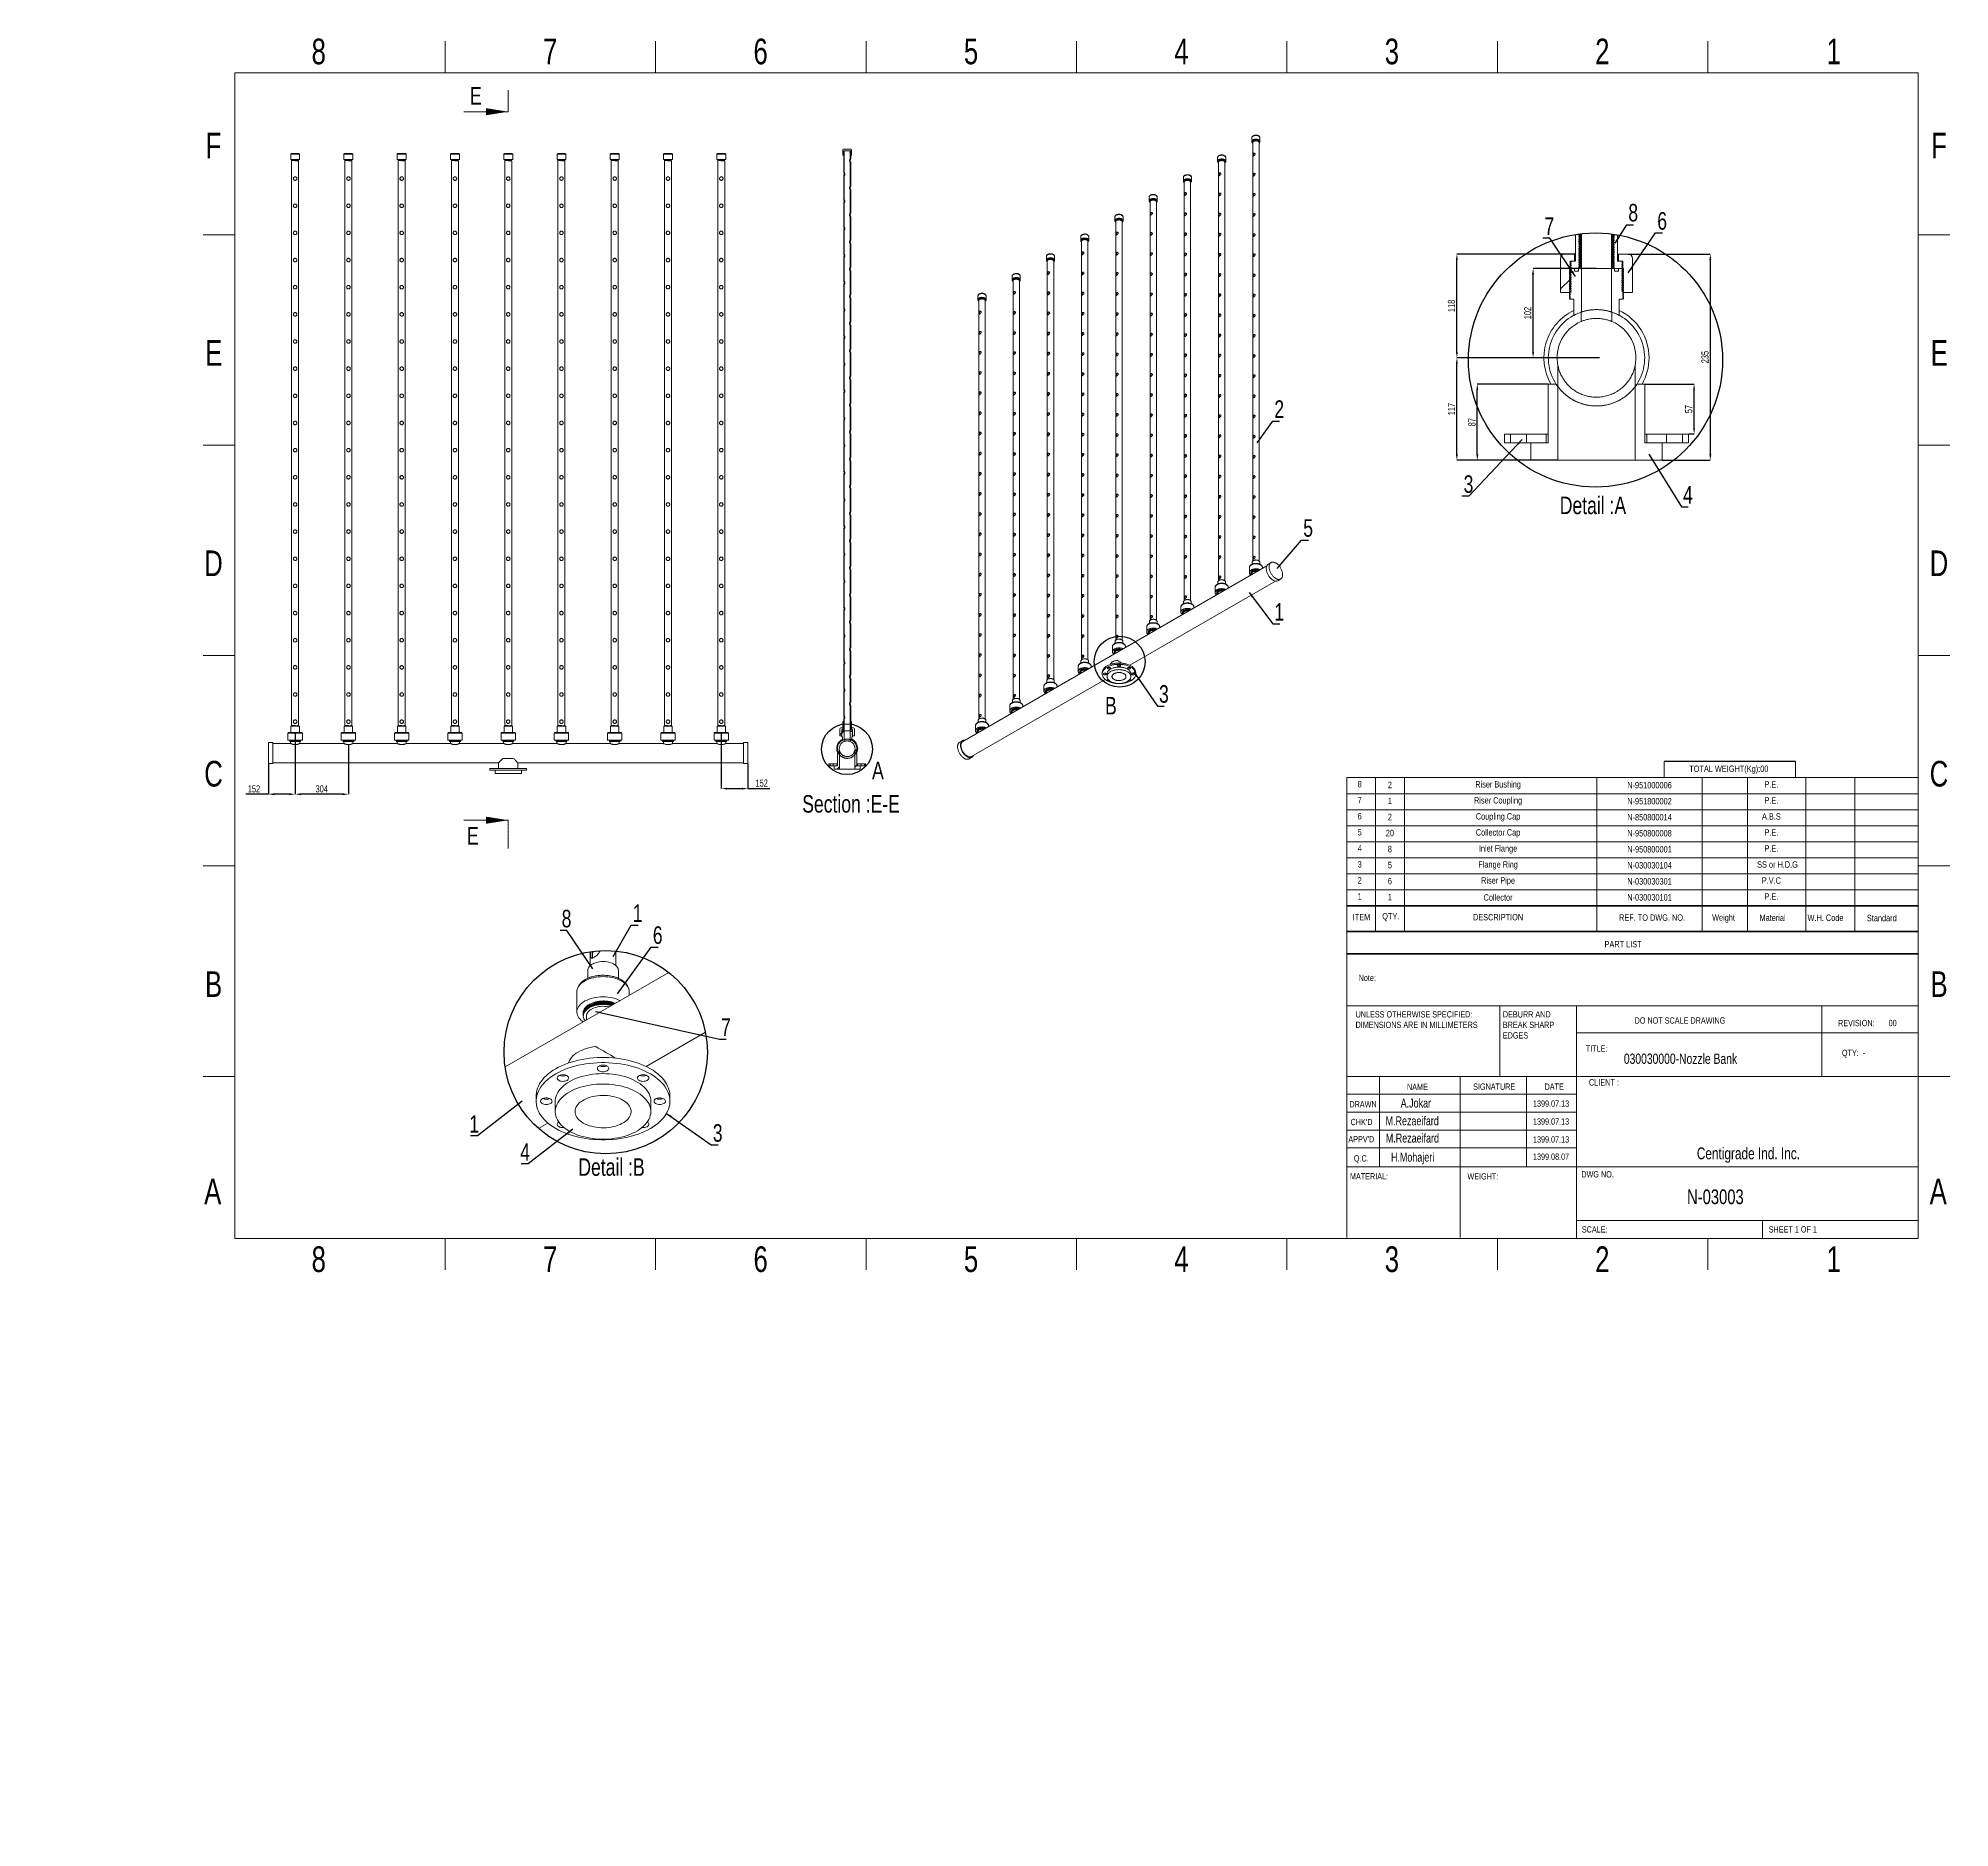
# Model space of a CAD drawing. Header units: millimetres. Extents: x 11948 to 22858, y 1146 to 11361.
import ezdxf
from ezdxf.enums import TextEntityAlignment as Align

# ---------------------------------------------------------------- set-up
doc = ezdxf.new("R2010")
doc.units = ezdxf.units.MM
doc.linetypes.add('SLD-Center', pattern=[19.05, 15.24, -1.27, 1.27, -1.27])
doc.linetypes.add('SLD-Solid', pattern=[0])
doc.layers.add('title', color=7, linetype='Continuous', lineweight=15)
doc.styles.add('SLDTEXTSTYLE0', font='TXT', dxfattribs={"width": 0.75})
doc.dimstyles.new('Scale 1b 555', dxfattribs={"dimscale": 22, "dimtxt": 1.852083, "dimasz": 1.5, "dimexe": 0, "dimexo": 0.0625, "dimgap": 0.463021, "dimtad": 1, "dimdec": 0, "dimlfac": 0.2, "dimrnd": 1e-09, "dimzin": 12, "dimdsep": 46, "dimtxsty": 'SLDTEXTSTYLE0', "dimcen": 0.09, "dimadec": 0, "dimazin": 3, "dimtfac": 1, "dimtdec": 0, "dimtofl": 0, "dimtmove": 0, "dimatfit": 3, "dimfxl": 1, "dimfrac": 2, "dimtolj": 1, "dimtzin": 12, "dimarcsym": 0})
doc.dimstyles.new('SLDDIMSTYLE0', dxfattribs={"dimscale": 22, "dimtxt": 1.852083, "dimasz": 1.5, "dimexe": 0, "dimexo": 0.0625, "dimgap": 0.463021, "dimtad": 1, "dimdec": 0, "dimrnd": 1e-09, "dimzin": 12, "dimdsep": 46, "dimtxsty": 'SLDTEXTSTYLE0', "dimcen": 0.09, "dimadec": 0, "dimazin": 3, "dimtfac": 1, "dimtdec": 0, "dimtofl": 0, "dimtmove": 0, "dimatfit": 3, "dimfxl": 1, "dimfrac": 2, "dimtolj": 1, "dimtzin": 12, "dimarcsym": 0})
pattern_1 = [(45, (13072.54, 5639.196), (-44.9013, 44.9013), [])]
pattern_2 = [(45, (3380.4, 1205.66), (-224.5064, 224.5064), [])]
pattern_3 = [(45, (11487.404, -858.173), (-35.921, 35.921), [])]

msp = doc.modelspace()

# ---------------------------------------------------------------- texts
at = {"linetype": 'Continuous', "lineweight": 18, "style": 'SLDTEXTSTYLE0'}
for s, insert, char_height, attachment_point in [('8', (13548.6, 11358.8), 146.4, 2), ('7', (14869.7, 11358.8), 146.4, 2), ('6', (16070.8, 11358.8), 146.4, 2), ('5', (17271.8, 11358.8), 146.4, 2), ('4', (18472.8, 11358.8), 146.4, 2), ('3', (19673.8, 11358.8), 146.4, 2), ('2', (20874.8, 11358.8), 146.4, 2), ('1', (22195.9, 11358.8), 146.4, 2), ('F', (12948.1, 10821), 146.4, 2), ('F', (22796.4, 10821), 146.4, 2), ('E', (12949.8, 9638), 146.4, 2), ('E', (22798.2, 9638), 146.4, 2), ('D', (12947.9, 8437), 146.4, 2), ('D', (22796.3, 8437), 146.4, 2), ('C', (12948.1, 7236), 146.4, 2), ('C', (22796.4, 7236), 146.4, 2), ('B', (12948.5, 6034.9), 146.4, 2), ('Note:', (19483.9, 6015.5), 36.03, 1), ('B', (22796.8, 6034.9), 146.4, 2), ('DO NOT SCALE DRAWING', (21059.2, 5772.1), 36.031, 1), ('REVISION:       00', (22220.4, 5757.7), 36.031, 1), ('TITLE:', (20780.5, 5611.9), 36.03, 1), ('030030000-Nozzle Bank', (20997.8, 5565.4), 58.85, 1), ('QTY:  -', (22242.5, 5587.2), 36.03, 1), ('NAME', (19759.9, 5393), 36.03, 1), ('SIGNATURE', (20137.3, 5394.5), 36.03, 1), ('DATE', (20545.2, 5394.5), 36.03, 1), ('CLIENT :', (20798.5, 5420.3), 38.13, 1), ('DRAWN', (19431.3, 5294.1), 36.03, 1), ('A.Jokar', (19724.1, 5308.2), 50.84, 1), ('1399.07.13', (20479.2, 5297.6), 36.03, 1), ("CHK'D", (19438.4, 5192.7), 36.03, 1), ('M.Rezaeifard', (19638.2, 5206.7), 50.843, 1), ('1399.07.13', (20479.2, 5195.6), 36.03, 1), ("APPV'D", (19425.5, 5094.3), 36.03, 1), ('M.Rezaeifard', (19639.3, 5108.3), 50.843, 1), ('1399.07.13', (20479.2, 5093.5), 36.03, 1), ('Centigrade Ind. Inc.', (21414.4, 5029.3), 67.257, 1), ('Q.C.', (19457.1, 4985.3), 36.03, 1), ('H.Mohajeri', (19668.9, 4999.3), 50.84, 1), ('1399.08.07', (20479.2, 4994.9), 36.03, 1), ('A', (12943.7, 4851.9), 146.4, 2), ('MATERIAL:', (19434.5, 4882.7), 36.03, 1), ('WEIGHT:', (20105.1, 4882.6), 36, 1), ('DWG NO.', (20755.1, 4894.2), 36.03, 1), ('A', (22792.1, 4851.9), 146.4, 2), ('N-03003', (21358.5, 4789.8), 84.07, 1), ('SCALE:', (20758, 4579.9), 36.03, 1), ('SHEET 1 OF 1', (21824.6, 4579.9), 36.031, 1), ('8', (13548.6, 4464.9), 146.4, 2), ('7', (14869.7, 4464.9), 146.4, 2), ('6', (16070.8, 4464.9), 146.4, 2), ('5', (17271.8, 4464.9), 146.4, 2), ('4', (18472.8, 4464.9), 146.4, 2), ('3', (19673.8, 4464.9), 146.4, 2), ('2', (20874.8, 4464.9), 146.4, 2), ('1', (22195.9, 4464.9), 146.4, 2)]:
    msp.add_mtext(s, dxfattribs=dict(at, insert=insert, char_height=char_height, attachment_point=attachment_point))
at = {"char_height": 100, "attachment_point": 5, "style": 'SLDTEXTSTYLE0'}
for s, insert in [('E', (14445.3, 11032.6)), ('8', (21051.2, 10364.5)), ('6', (21216.3, 10317.6)), ('7', (20572.4, 10288.4)), ('2', (19030.7, 9243.9)), ('3', (20111.1, 8815.3)), ('Detail :A', (20821.4, 8693.9)), ('4', (21363.5, 8755.1)), ('5', (19195.7, 8564.7)), ('1', (19031.1, 8086.3)), ('3', (18372.5, 7617.4)), ('B', (18070.2, 7551.1)), ('A', (16740.3, 7181.5)), ('Section :E-E', (16587, 6990)), ('E', (14428, 6808.5)), ('8', (14963.1, 6335.1)), ('1', (15368.9, 6366.3)), ('6', (15483.4, 6240.6)), ('7', (15872.5, 5715.8)), ('1', (14436.2, 5163.6)), ('3', (15825.8, 5111.6)), ('4', (14726.2, 5003.6)), ('Detail :B', (15220, 4916.8))]:
    msp.add_mtext(s, dxfattribs=dict(at, insert=insert))
at = {"layer": 'title', "color": 7, "style": 'SLDTEXTSTYLE0', "width": 0.75}
for s, height, p in [('TOTAL WEIGHT(Kg):00', 36.591, (21596.8, 7186.6)), ('Weight', 36.59, (21566.7, 6337.1))]:
    msp.add_text(s, height=height, dxfattribs=at).set_placement(p, align=Align.MIDDLE)
at = {"layer": 'title', "style": 'SLDTEXTSTYLE0', "width": 0.75}
for s, p in [('8', (19478.5, 7084.7)), ('7', (19478.5, 6993.3)), ('6', (19478.5, 6901.8)), ('5', (19478.5, 6810.3)), ('4', (19478.5, 6718.8)), ('3', (19478.5, 6627.4)), ('2', (19478.5, 6535.9)), ('1', (19478.5, 6444.4))]:
    msp.add_text(s, height=36.6, dxfattribs=at).set_placement(p)
at = {"layer": 'title', "color": 0, "style": 'SLDTEXTSTYLE0', "width": 0.75}
for s, height, p in [('2', 36.6, (19662.3, 7098.7)), ('Riser Bushing', 36.591, (20279.9, 7097.8)), ('N-951000006', 36.591, (21144.3, 7097.3)), ('P.E.', 36.59, (21839.7, 7101.9)), ('1', 36.6, (19662.3, 7007.3)), ('Riser Coupling', 36.591, (20279.9, 7006.3)), ('N-951800002', 36.591, (21144.3, 7005.8)), ('P.E.', 36.59, (21839.7, 7010.5)), ('2', 36.6, (19662.3, 6915.8)), ('Coupling Cap', 36.591, (20279.9, 6914.8)), ('N-850800014', 36.591, (21144.3, 6914.4)), ('A.B.S', 36.59, (21839.7, 6919)), ('20', 36.59, (19662.3, 6824.3)), ('Collector Cap', 36.591, (20279.9, 6823.3)), ('N-950800008', 36.591, (21144.3, 6822.9)), ('P.E.', 36.59, (21839.7, 6827.5)), ('5', 36.6, (19662.3, 6641.3)), ('8', 36.6, (19662.3, 6732.8)), ('Flange Ring', 36.591, (20279.9, 6640.4)), ('Inlet Flange', 36.591, (20279.9, 6731.9)), ('N-950800001', 36.591, (21144.3, 6731.4)), ('N-030030104', 36.591, (21144.3, 6639.9)), ('SS or H.D.G', 36.591, (21874.7, 6644.6)), ('P.E.', 36.59, (21839.7, 6736)), ('6', 36.6, (19662.3, 6549.9)), ('Riser Pipe', 36.59, (20279.9, 6548.9)), ('N-030030301', 36.591, (21144.3, 6548.4)), ('P.V.C', 36.59, (21839.7, 6553.1)), ('1', 36.6, (19662.3, 6458.4)), ('Collector', 36.59, (20279.9, 6457.4)), ('N-030030101', 36.591, (21144.3, 6457)), ('P.E.', 36.59, (21839.7, 6461.6)), ('ITEM', 36.59, (19500.5, 6344.5)), ('QTY.', 36.59, (19667.6, 6344.5)), ('DESCRIPTION', 36.591, (20279.9, 6343.9)), ('REF. TO DWG. NO.', 36.591, (21158.8, 6341.5)), ('Material', 36.59, (21846.7, 6341.5)), ('W.H. Code', 36.59, (22148.6, 6341.5)), ('Standard', 36.59, (22470, 6339.6)), ('PART LIST', 36.59, (20993.5, 6189.8))]:
    msp.add_text(s, height=height, dxfattribs=at).set_placement(p, align=Align.MIDDLE)

# ---------------------------------------------------------------- blocks, each defined once
blk = doc.blocks.new('*D2')
at = {"color": 0, "lineweight": -2, "transparency": 16777216}
for p, q in [((15846, 7397), (15846, 7078)), ((15998, 7219), (15998, 7078)), ((15879, 7078), (15965, 7078)), ((15998, 7078), (16123, 7078))]:
    blk.add_line(p, q, dxfattribs=at)
at = {"color": 0, "transparency": 16777216}
for points in [[(15879, 7083), (15879, 7072), (15846, 7078)], [(15965, 7083), (15965, 7072), (15998, 7078)]]:
    blk.add_solid(points, dxfattribs=at)
at = {"layer": 'Defpoints', "color": 0, "transparency": 16777216}
for p in [(15846, 7399), (15998, 7220), (15846, 7078)]:
    blk.add_point(p, dxfattribs=at)
at = {"color": 0, "transparency": 16777216, "insert": (16077, 7109), "char_height": 40.7, "attachment_point": 5, "style": 'SLDTEXTSTYLE0'}
blk.add_mtext('\\A1;152', dxfattribs=at)
blk = doc.blocks.new('*D3')
at = {"color": 0, "lineweight": -2, "transparency": 16777216}
for p, q in [((13414, 7397), (13414, 7046)), ((13262, 7219), (13262, 7046)), ((13262, 7046), (13133, 7046)), ((13381, 7046), (13295, 7046))]:
    blk.add_line(p, q, dxfattribs=at)
at = {"color": 0, "transparency": 16777216}
for points in [[(13295, 7051), (13295, 7040), (13262, 7046)], [(13381, 7051), (13381, 7040), (13414, 7046)]]:
    blk.add_solid(points, dxfattribs=at)
at = {"layer": 'Defpoints', "color": 0, "transparency": 16777216}
for p in [(13414, 7399), (13262, 7220), (13262, 7046)]:
    blk.add_point(p, dxfattribs=at)
at = {"color": 0, "transparency": 16777216, "insert": (13179, 7076), "char_height": 40.7, "attachment_point": 5, "style": 'SLDTEXTSTYLE0'}
blk.add_mtext('\\A1;152', dxfattribs=at)
blk = doc.blocks.new('*D4')
at = {"color": 0, "lineweight": -2, "transparency": 16777216}
for p, q in [((20565, 9387), (20161, 9387)), ((20161, 8985), (20161, 9354)), ((20465, 8952), (20161, 8952))]:
    blk.add_line(p, q, dxfattribs=at)
at = {"color": 0, "transparency": 16777216}
for points in [[(20156, 9354), (20167, 9354), (20161, 9387)], [(20156, 8985), (20167, 8985), (20161, 8952)]]:
    blk.add_solid(points, dxfattribs=at)
at = {"layer": 'Defpoints', "color": 0, "transparency": 16777216}
for p in [(20161, 9387), (20567, 9387), (20467, 8952)]:
    blk.add_point(p, dxfattribs=at)
at = {"color": 0, "transparency": 16777216, "insert": (20131, 9169), "char_height": 40.7, "attachment_point": 5, "rotation": 90, "style": 'SLDTEXTSTYLE0'}
blk.add_mtext('\\A1;87', dxfattribs=at)
blk = doc.blocks.new('*D5')
at = {"color": 0, "lineweight": -2, "transparency": 16777216}
for p, q in [((21118, 9387), (21399, 9387)), ((21399, 9135), (21399, 9354)), ((21368, 9102), (21399, 9102))]:
    blk.add_line(p, q, dxfattribs=at)
at = {"color": 0, "transparency": 16777216}
for points in [[(21393, 9354), (21404, 9354), (21399, 9387)], [(21393, 9135), (21404, 9135), (21399, 9102)]]:
    blk.add_solid(points, dxfattribs=at)
at = {"layer": 'Defpoints', "color": 0, "transparency": 16777216}
for p in [(21117, 9387), (21399, 9387), (21367, 9102)]:
    blk.add_point(p, dxfattribs=at)
at = {"color": 0, "transparency": 16777216, "insert": (21368, 9244), "char_height": 40.7, "attachment_point": 5, "rotation": 90, "style": 'SLDTEXTSTYLE0'}
blk.add_mtext('\\A1;57', dxfattribs=at)
blk = doc.blocks.new('*D6')
at = {"color": 0, "lineweight": -2, "transparency": 16777216}
for p, q in [((20858, 9537), (20045, 9537)), ((20045, 8985), (20045, 9504)), ((20620, 8952), (20045, 8952))]:
    blk.add_line(p, q, dxfattribs=at)
at = {"color": 0, "transparency": 16777216}
for points in [[(20039, 9504), (20050, 9504), (20045, 9537)], [(20039, 8985), (20050, 8985), (20045, 8952)]]:
    blk.add_solid(points, dxfattribs=at)
at = {"layer": 'Defpoints', "color": 0, "transparency": 16777216}
for p in [(20045, 9537), (20859, 9537), (20622, 8952)]:
    blk.add_point(p, dxfattribs=at)
at = {"color": 0, "transparency": 16777216, "insert": (20014, 9244), "char_height": 40.7, "attachment_point": 5, "rotation": 90, "style": 'SLDTEXTSTYLE0'}
blk.add_mtext('\\A1;117', dxfattribs=at)
blk = doc.blocks.new('*D7')
at = {"color": 0, "lineweight": -2, "transparency": 16777216}
for p, q in [((21023, 10129), (21491, 10129)), ((21491, 10096), (21491, 8985)), ((21218, 8952), (21491, 8952))]:
    blk.add_line(p, q, dxfattribs=at)
at = {"color": 0, "transparency": 16777216}
for points in [[(21486, 10096), (21497, 10096), (21491, 10129)], [(21486, 8985), (21497, 8985), (21491, 8952)]]:
    blk.add_solid(points, dxfattribs=at)
at = {"layer": 'Defpoints', "color": 0, "transparency": 16777216}
for p in [(21022, 10129), (21217, 8952), (21491, 8952)]:
    blk.add_point(p, dxfattribs=at)
at = {"color": 0, "transparency": 16777216, "insert": (21461, 9541), "char_height": 40.7, "attachment_point": 5, "rotation": 90, "style": 'SLDTEXTSTYLE0'}
blk.add_mtext('\\A1;235', dxfattribs=at)
blk = doc.blocks.new('*D8')
at = {"color": 0, "lineweight": -2, "transparency": 16777216}
for p, q in [((20840, 10047), (20480, 10047)), ((20480, 9570), (20480, 10014)), ((20838, 9537), (20480, 9537))]:
    blk.add_line(p, q, dxfattribs=at)
at = {"color": 0, "transparency": 16777216}
for points in [[(20474, 10014), (20485, 10014), (20480, 10047)], [(20474, 9570), (20485, 9570), (20480, 9537)]]:
    blk.add_solid(points, dxfattribs=at)
at = {"layer": 'Defpoints', "color": 0, "transparency": 16777216}
for p in [(20480, 10047), (20842, 10047), (20839, 9537)]:
    blk.add_point(p, dxfattribs=at)
at = {"color": 0, "transparency": 16777216, "insert": (20449, 9792), "char_height": 40.7, "attachment_point": 5, "rotation": 90, "style": 'SLDTEXTSTYLE0'}
blk.add_mtext('\\A1;102', dxfattribs=at)
blk = doc.blocks.new('*D9')
at = {"color": 0, "lineweight": -2, "transparency": 16777216}
for p, q in [((20720, 10129), (20045, 10129)), ((20045, 9570), (20045, 10096)), ((20838, 9537), (20045, 9537))]:
    blk.add_line(p, q, dxfattribs=at)
at = {"color": 0, "transparency": 16777216}
for points in [[(20039, 10096), (20050, 10096), (20045, 10129)], [(20039, 9570), (20050, 9570), (20045, 9537)]]:
    blk.add_solid(points, dxfattribs=at)
at = {"layer": 'Defpoints', "color": 0, "transparency": 16777216}
for p in [(20045, 10129), (20722, 10129), (20839, 9537)]:
    blk.add_point(p, dxfattribs=at)
at = {"color": 0, "transparency": 16777216, "insert": (20014, 9833), "char_height": 40.7, "attachment_point": 5, "rotation": 90, "style": 'SLDTEXTSTYLE0'}
blk.add_mtext('\\A1;118', dxfattribs=at)
blk = doc.blocks.new('SW_NOTE_62')
at = {"color": 0, "linetype": 'Continuous', "lineweight": 0, "char_height": 1.5, "attachment_point": 1, "style": 'SLDTEXTSTYLE0'}
for s, insert in [('UNLESS OTHERWISE SPECIFIED:', (0, 1.93)), ('DIMENSIONS ARE IN MILLIMETERS', (0, -0.57))]:
    blk.add_mtext(s, dxfattribs=dict(at, insert=insert))
blk = doc.blocks.new('SW_NOTE_63')
at = {"color": 0, "linetype": 'Continuous', "lineweight": 0, "char_height": 1.5, "attachment_point": 1, "style": 'SLDTEXTSTYLE0'}
for s, insert in [('DEBURR AND', (0, 1.93)), ('BREAK SHARP', (0, -0.57)), ('EDGES', (0, -3.07))]:
    blk.add_mtext(s, dxfattribs=dict(at, insert=insert))
blk = doc.blocks.new('*D14')
at = {"color": 0, "lineweight": -2, "transparency": 16777216}
for p, q in [((13414, 7327), (13414, 7046)), ((13718, 7327), (13718, 7046)), ((13685, 7046), (13447, 7046))]:
    blk.add_line(p, q, dxfattribs=at)
at = {"color": 0, "transparency": 16777216}
for points in [[(13447, 7051), (13447, 7040), (13414, 7046)], [(13685, 7051), (13685, 7040), (13718, 7046)]]:
    blk.add_solid(points, dxfattribs=at)
at = {"layer": 'Defpoints', "color": 0, "transparency": 16777216}
for p in [(13414, 7329), (13718, 7329), (13414, 7046)]:
    blk.add_point(p, dxfattribs=at)
at = {"color": 0, "transparency": 16777216, "insert": (13566, 7076), "char_height": 40.7, "attachment_point": 5, "style": 'SLDTEXTSTYLE0'}
blk.add_mtext('\\A1;304', dxfattribs=at)

# ---------------------------------------------------------------- dimensions: what is measured, and where the dimension line sits
for base, p1, p2, picture, middle in [((20044.548111, 10129.303206), (20839.391141, 9536.803209), (20721.709377, 10129.303206), '*D9', (20013.988736, 9833.053208)), ((20479.8, 10046.8), (20839.4, 9536.8), (20841.7, 10046.8), '*D8', (20449.3, 9791.8)), ((21491.4314, 8951.8033), (21021.7093, 10129.3032), (21216.7093, 8951.8033), '*D7', (21460.872, 9540.5533)), ((20044.5, 9536.8), (20621.7, 8951.8), (20859.4, 9536.8), '*D6', (20014, 9244.3)), ((20161.3, 9386.8), (20466.7, 8951.8), (20566.7, 9386.8), '*D4', (20130.7, 9169.3)), ((21398.5, 9386.8), (21366.7, 9101.8), (21116.7, 9386.8), '*D5', (21368, 9244.3))]:
    dim = msp.add_linear_dim(base=base, p1=p1, p2=p2, angle=90, dimstyle='Scale 1b 555')
    dim.commit()
    dim.dimension.update_dxf_attribs({"geometry": picture, "text_midpoint": middle})
for base, p1, p2, picture, middle in [((13262.1, 7045.8), (13414.1, 7398.8), (13262.1, 7220.3), '*D3', (13179, 7045.8)), ((15846.1, 7078), (15998.1, 7220.3), (15846.1, 7398.8), '*D2', (16077, 7078))]:
    dim = msp.add_linear_dim(base=base, p1=p1, p2=p2, dimstyle='SLDDIMSTYLE0')
    dim.commit()
    dim.dimension.update_dxf_attribs({"geometry": picture, "text_midpoint": middle, "dimtype": 160})
dim = msp.add_linear_dim(base=(13414.1, 7045.8), p1=(13718.1, 7328.7), p2=(13414.1, 7328.7), dimstyle='SLDDIMSTYLE0')
dim.commit()
dim.dimension.update_dxf_attribs({"geometry": '*D14', "text_midpoint": (13566.1, 7076.4)})

# ---------------------------------------------------------------- hatches: boundary and pattern name
at = {"linetype": 'SLD-Solid', "lineweight": 0}
h = msp.add_hatch(dxfattribs=at)
h.set_pattern_fill('ANSI31', color=256, scale=20, style=0)
h.set_pattern_definition(pattern_1)
h.paths.add_polyline_path([(16544.8, 10687.9), (16544.8, 10594.9), (16547.8, 10594.9), (16547.8, 10717.4), (16544.8, 10717.4), (16545.9, 10716.8), (16545.9, 10716.6), (16544.8, 10715.9), (16544.8, 10715.4), (16545.9, 10714.8), (16545.9, 10714.6), (16544.8, 10713.9), (16544.8, 10713.4), (16545.9, 10712.8), (16545.9, 10712.6), (16544.8, 10711.9), (16544.8, 10711.4), (16545.9, 10710.8), (16545.9, 10710.6), (16544.8, 10709.9), (16544.8, 10709.4), (16545.9, 10708.8), (16545.9, 10708.6), (16544.8, 10707.9), (16544.8, 10707.4), (16545.9, 10706.8), (16545.9, 10706.6), (16544.8, 10705.9), (16544.8, 10705.4), (16545.9, 10704.8), (16545.9, 10704.6), (16544.8, 10703.9), (16544.8, 10703.4), (16545.9, 10702.8), (16545.9, 10702.6), (16544.8, 10701.9), (16544.8, 10701.4), (16545.9, 10700.8), (16545.9, 10700.6), (16544.8, 10699.9), (16544.8, 10699.4), (16545.9, 10698.8), (16545.9, 10698.6), (16544.8, 10697.9), (16544.8, 10697.4), (16545.9, 10696.8), (16545.9, 10696.6), (16544.8, 10695.9), (16544.8, 10695.4), (16545.9, 10694.8), (16545.9, 10694.6), (16544.8, 10693.9), (16544.8, 10693.4), (16545.9, 10692.8), (16545.9, 10692.6), (16544.8, 10691.9), (16544.8, 10691.4), (16545.9, 10690.8), (16545.9, 10690.6), (16544.8, 10689.9), (16544.8, 10689.4), (16545.9, 10688.8), (16545.9, 10688.6)], flags=0)
h = msp.add_hatch(dxfattribs=at)
h.set_pattern_fill('ANSI31', color=256, scale=20, style=0)
h.set_pattern_definition(pattern_1)
h.paths.add_polyline_path([(16583.7, 10701.8), (16584.8, 10702.4), (16584.8, 10702.9), (16583.7, 10703.6), (16583.7, 10703.8), (16584.8, 10704.4), (16584.8, 10704.9), (16583.7, 10705.6), (16583.7, 10705.8), (16584.8, 10706.4), (16584.8, 10706.9), (16583.7, 10707.6), (16583.7, 10707.8), (16584.8, 10708.4), (16584.8, 10708.9), (16583.7, 10709.6), (16583.7, 10709.8), (16584.8, 10710.4), (16584.8, 10710.9), (16583.7, 10711.6), (16583.7, 10711.8), (16584.8, 10712.4), (16584.8, 10712.9), (16583.7, 10713.6), (16583.7, 10713.8), (16584.8, 10714.4), (16584.8, 10714.9), (16583.7, 10715.6), (16583.7, 10715.8), (16584.8, 10716.4), (16584.8, 10717.4), (16581.8, 10717.4), (16581.8, 10672.4), (16584.8, 10672.4), (16584.8, 10686.9), (16583.7, 10687.6), (16583.7, 10687.8), (16584.8, 10688.4), (16584.8, 10688.9), (16583.7, 10689.6), (16583.7, 10689.8), (16584.8, 10690.4), (16584.8, 10690.9), (16583.7, 10691.6), (16583.7, 10691.8), (16584.8, 10692.4), (16584.8, 10692.9), (16583.7, 10693.6), (16583.7, 10693.8), (16584.8, 10694.4), (16584.8, 10694.9), (16583.7, 10695.6), (16583.7, 10695.8), (16584.8, 10696.4), (16584.8, 10696.9), (16583.7, 10697.6), (16583.7, 10697.8), (16584.8, 10698.4), (16584.8, 10698.9), (16583.7, 10699.6), (16583.7, 10699.8), (16584.8, 10700.4), (16584.8, 10700.9), (16583.7, 10701.6)], flags=0)
h = msp.add_hatch(dxfattribs=at)
h.set_pattern_fill('ANSI31', color=256, scale=20, style=0)
h.set_pattern_definition(pattern_1)
h.paths.add_polyline_path([(16584.8, 10517.4), (16584.8, 10652.4), (16581.8, 10652.4), (16581.8, 10517.4)], flags=0)
h = msp.add_hatch(dxfattribs=at)
h.set_pattern_fill('ANSI31', color=256, scale=20, style=0)
h.set_pattern_definition(pattern_1)
h.paths.add_polyline_path([(16547.8, 10574.9), (16544.8, 10574.9), (16544.8, 10439.9), (16547.8, 10439.9)], flags=0)
h = msp.add_hatch(dxfattribs=at)
h.set_pattern_fill('ANSI31', color=256, scale=20, style=0)
h.set_pattern_definition(pattern_1)
h.paths.add_polyline_path([(16584.8, 10362.4), (16584.8, 10497.4), (16581.8, 10497.4), (16581.8, 10362.4)], flags=0)
h = msp.add_hatch(dxfattribs=at)
h.set_pattern_fill('ANSI31', color=256, scale=20, style=0)
h.set_pattern_definition(pattern_1)
h.paths.add_polyline_path([(16547.8, 10419.9), (16544.8, 10419.9), (16544.8, 10284.9), (16547.8, 10284.9)], flags=0)
h = msp.add_hatch(dxfattribs=at)
h.set_pattern_fill('ANSI31', color=256, scale=99.999998, style=0)
h.set_pattern_definition(pattern_2)
edge = h.paths.add_edge_path(flags=0)
edge.add_line((20747.1, 10186.2), (20747.1, 10184.9))
edge.add_line((20747.1, 10184.9), (20741.7, 10181.8))
edge.add_line((20741.7, 10181.8), (20741.7, 10179.3))
edge.add_line((20741.7, 10179.3), (20747.1, 10176.2))
edge.add_line((20747.1, 10176.2), (20747.1, 10174.9))
edge.add_line((20747.1, 10174.9), (20741.7, 10171.8))
edge.add_line((20741.7, 10171.8), (20741.7, 10169.3))
edge.add_line((20741.7, 10169.3), (20747.1, 10166.2))
edge.add_line((20747.1, 10166.2), (20747.1, 10164.9))
edge.add_line((20747.1, 10164.9), (20741.7, 10161.8))
edge.add_line((20741.7, 10161.8), (20741.7, 10159.3))
edge.add_line((20741.7, 10159.3), (20747.1, 10156.2))
edge.add_line((20747.1, 10156.2), (20747.1, 10154.9))
edge.add_line((20747.1, 10154.9), (20741.7, 10151.8))
edge.add_line((20741.7, 10151.8), (20741.7, 10149.3))
edge.add_line((20741.7, 10149.3), (20747.1, 10146.2))
edge.add_line((20747.1, 10146.2), (20747.1, 10144.9))
edge.add_line((20747.1, 10144.9), (20741.7, 10141.8))
edge.add_line((20741.7, 10141.8), (20741.7, 10139.3))
edge.add_line((20741.7, 10139.3), (20747.1, 10136.2))
edge.add_line((20747.1, 10136.2), (20747.1, 10134.9))
edge.add_line((20747.1, 10134.9), (20741.7, 10131.8))
edge.add_line((20741.7, 10131.8), (20741.7, 10129.3))
edge.add_line((20741.7, 10129.3), (20747.1, 10126.2))
edge.add_line((20747.1, 10126.2), (20747.1, 10124.9))
edge.add_line((20747.1, 10124.9), (20741.7, 10121.8))
edge.add_line((20741.7, 10121.8), (20741.7, 10119.3))
edge.add_line((20741.7, 10119.3), (20747.1, 10116.2))
edge.add_line((20747.1, 10116.2), (20747.1, 10114.9))
edge.add_line((20747.1, 10114.9), (20741.7, 10111.8))
edge.add_line((20741.7, 10111.8), (20741.7, 10109.3))
edge.add_line((20741.7, 10109.3), (20747.1, 10106.2))
edge.add_line((20747.1, 10106.2), (20747.1, 10104.9))
edge.add_line((20747.1, 10104.9), (20741.7, 10101.8))
edge.add_line((20741.7, 10101.8), (20741.7, 10099.3))
edge.add_line((20741.7, 10099.3), (20747.1, 10096.2))
edge.add_line((20747.1, 10096.2), (20747.1, 10094.9))
edge.add_line((20747.1, 10094.9), (20741.7, 10091.8))
edge.add_line((20741.7, 10091.8), (20741.7, 10089.3))
edge.add_line((20741.7, 10089.3), (20747.1, 10086.2))
edge.add_line((20747.1, 10086.2), (20747.1, 10084.9))
edge.add_line((20747.1, 10084.9), (20741.7, 10081.8))
edge.add_line((20741.7, 10081.8), (20741.7, 10079.3))
edge.add_line((20741.7, 10079.3), (20747.1, 10076.2))
edge.add_line((20747.1, 10076.2), (20747.1, 10074.9))
edge.add_line((20747.1, 10074.9), (20741.7, 10071.8))
edge.add_line((20741.7, 10071.8), (20741.7, 10069.3))
edge.add_line((20741.7, 10069.3), (20747.1, 10066.2))
edge.add_line((20747.1, 10066.2), (20747.1, 10064.9))
edge.add_line((20747.1, 10064.9), (20741.7, 10061.8))
edge.add_line((20741.7, 10061.8), (20741.7, 10059.3))
edge.add_line((20741.7, 10059.3), (20747.1, 10056.2))
edge.add_line((20747.1, 10056.2), (20747.1, 10054.9))
edge.add_line((20747.1, 10054.9), (20741.7, 10051.8))
edge.add_line((20741.7, 10051.8), (20741.7, 10046.8))
edge.add_line((20741.7, 10046.8), (20756.7, 10046.8))
edge.add_line((20756.7, 10046.8), (20756.7, 10384.3))
edge.add_line((20756.7, 10384.3), (20741.7, 10384.3))
edge.add_line((20741.7, 10384.3), (20741.7, 10329.3))
edge.add_line((20741.7, 10329.3), (20747.1, 10326.2))
edge.add_line((20747.1, 10326.2), (20747.1, 10324.9))
edge.add_spline(control_points=[(20747.1, 10324.9), (20745.3, 10323.9), (20743.5, 10322.8), (20741.7, 10321.8)], knot_values=[0, 0, 0, 0, 1, 1, 1, 1], weights=[1, 1, 1, 1], degree=3, periodic=0)
edge.add_line((20741.7, 10321.8), (20741.7, 10319.3))
edge.add_line((20741.7, 10319.3), (20747.1, 10316.2))
edge.add_line((20747.1, 10316.2), (20747.1, 10314.9))
edge.add_line((20747.1, 10314.9), (20741.7, 10311.8))
edge.add_line((20741.7, 10311.8), (20741.7, 10309.3))
edge.add_line((20741.7, 10309.3), (20747.1, 10306.2))
edge.add_line((20747.1, 10306.2), (20747.1, 10304.9))
edge.add_line((20747.1, 10304.9), (20741.7, 10301.8))
edge.add_line((20741.7, 10301.8), (20741.7, 10299.3))
edge.add_line((20741.7, 10299.3), (20747.1, 10296.2))
edge.add_line((20747.1, 10296.2), (20747.1, 10294.9))
edge.add_line((20747.1, 10294.9), (20741.7, 10291.8))
edge.add_line((20741.7, 10291.8), (20741.7, 10289.3))
edge.add_line((20741.7, 10289.3), (20747.1, 10286.2))
edge.add_line((20747.1, 10286.2), (20747.1, 10284.9))
edge.add_line((20747.1, 10284.9), (20741.7, 10281.8))
edge.add_line((20741.7, 10281.8), (20741.7, 10279.3))
edge.add_line((20741.7, 10279.3), (20747.1, 10276.2))
edge.add_line((20747.1, 10276.2), (20747.1, 10274.9))
edge.add_line((20747.1, 10274.9), (20741.7, 10271.8))
edge.add_line((20741.7, 10271.8), (20741.7, 10269.3))
edge.add_line((20741.7, 10269.3), (20747.1, 10266.2))
edge.add_line((20747.1, 10266.2), (20747.1, 10264.9))
edge.add_line((20747.1, 10264.9), (20741.7, 10261.8))
edge.add_line((20741.7, 10261.8), (20741.7, 10259.3))
edge.add_line((20741.7, 10259.3), (20747.1, 10256.2))
edge.add_line((20747.1, 10256.2), (20747.1, 10254.9))
edge.add_line((20747.1, 10254.9), (20741.7, 10251.8))
edge.add_line((20741.7, 10251.8), (20741.7, 10249.3))
edge.add_line((20741.7, 10249.3), (20747.1, 10246.2))
edge.add_line((20747.1, 10246.2), (20747.1, 10244.9))
edge.add_line((20747.1, 10244.9), (20741.7, 10241.8))
edge.add_line((20741.7, 10241.8), (20741.7, 10239.3))
edge.add_line((20741.7, 10239.3), (20747.1, 10236.2))
edge.add_line((20747.1, 10236.2), (20747.1, 10234.9))
edge.add_line((20747.1, 10234.9), (20741.7, 10231.8))
edge.add_line((20741.7, 10231.8), (20741.7, 10229.3))
edge.add_line((20741.7, 10229.3), (20747.1, 10226.2))
edge.add_line((20747.1, 10226.2), (20747.1, 10224.9))
edge.add_line((20747.1, 10224.9), (20741.7, 10221.8))
edge.add_line((20741.7, 10221.8), (20741.7, 10219.3))
edge.add_line((20741.7, 10219.3), (20747.1, 10216.2))
edge.add_line((20747.1, 10216.2), (20747.1, 10214.9))
edge.add_line((20747.1, 10214.9), (20741.7, 10211.8))
edge.add_line((20741.7, 10211.8), (20741.7, 10209.3))
edge.add_line((20741.7, 10209.3), (20747.1, 10206.2))
edge.add_line((20747.1, 10206.2), (20747.1, 10204.9))
edge.add_line((20747.1, 10204.9), (20741.7, 10201.8))
edge.add_line((20741.7, 10201.8), (20741.7, 10199.3))
edge.add_line((20741.7, 10199.3), (20747.1, 10196.2))
edge.add_line((20747.1, 10196.2), (20747.1, 10194.9))
edge.add_line((20747.1, 10194.9), (20741.7, 10191.8))
edge.add_line((20741.7, 10191.8), (20741.7, 10189.3))
edge.add_line((20741.7, 10189.3), (20747.1, 10186.2))
h = msp.add_hatch(dxfattribs=at)
h.set_pattern_fill('ANSI31', color=256, scale=20, style=0)
h.set_pattern_definition(pattern_1)
h.paths.add_polyline_path([(16547.8, 10264.9), (16544.8, 10264.9), (16544.8, 10129.9), (16547.8, 10129.9)], flags=0)
h = msp.add_hatch(dxfattribs=at)
h.set_pattern_fill('ANSI31', color=256, scale=20, style=0)
h.set_pattern_definition(pattern_1)
h.paths.add_polyline_path([(16584.8, 10207.4), (16584.8, 10342.4), (16581.8, 10342.4), (16581.8, 10207.4)], flags=0)
h = msp.add_hatch(dxfattribs=at)
h.set_pattern_fill('ANSI31', color=256, scale=20, style=0)
h.set_pattern_definition(pattern_1)
h.paths.add_polyline_path([(16584.8, 10052.4), (16584.8, 10187.4), (16581.8, 10187.4), (16581.8, 10052.4)], flags=0)
h = msp.add_hatch(dxfattribs=at)
h.set_pattern_fill('ANSI31', color=256, scale=20, style=0)
h.set_pattern_definition(pattern_1)
h.paths.add_polyline_path([(16547.8, 10109.9), (16544.8, 10109.9), (16544.8, 9974.9), (16547.8, 9974.9)], flags=0)
h = msp.add_hatch(dxfattribs=at)
h.set_pattern_fill('ANSI31', color=256, scale=99.999998, style=0)
h.set_pattern_definition(pattern_2)
edge = h.paths.add_edge_path(flags=0)
edge.add_line((20697.1, 9992.6), (20697.1, 9993.8))
edge.add_line((20697.1, 9993.8), (20691.7, 9997))
edge.add_line((20691.7, 9997), (20691.7, 9999.5))
edge.add_line((20691.7, 9999.5), (20697.1, 10002.6))
edge.add_line((20697.1, 10002.6), (20697.1, 10003.8))
edge.add_line((20697.1, 10003.8), (20691.7, 10007))
edge.add_line((20691.7, 10007), (20691.7, 10009.5))
edge.add_line((20691.7, 10009.5), (20697.1, 10012.6))
edge.add_line((20697.1, 10012.6), (20697.1, 10013.8))
edge.add_line((20697.1, 10013.8), (20691.7, 10017))
edge.add_line((20691.7, 10017), (20691.7, 10019.5))
edge.add_line((20691.7, 10019.5), (20697.1, 10022.6))
edge.add_line((20697.1, 10022.6), (20697.1, 10023.8))
edge.add_line((20697.1, 10023.8), (20691.7, 10027))
edge.add_line((20691.7, 10027), (20691.7, 10029.5))
edge.add_line((20691.7, 10029.5), (20697.1, 10032.6))
edge.add_line((20697.1, 10032.6), (20697.1, 10033.8))
edge.add_line((20697.1, 10033.8), (20691.7, 10037))
edge.add_line((20691.7, 10037), (20691.7, 10039.5))
edge.add_line((20691.7, 10039.5), (20697.1, 10042.6))
edge.add_line((20697.1, 10042.6), (20697.1, 10043.8))
edge.add_line((20697.1, 10043.8), (20691.7, 10047))
edge.add_line((20691.7, 10047), (20691.7, 10049.5))
edge.add_line((20691.7, 10049.5), (20697.1, 10052.6))
edge.add_line((20697.1, 10052.6), (20697.1, 10053.8))
edge.add_line((20697.1, 10053.8), (20691.7, 10057))
edge.add_line((20691.7, 10057), (20691.7, 10059.5))
edge.add_line((20691.7, 10059.5), (20697.1, 10062.6))
edge.add_line((20697.1, 10062.6), (20697.1, 10063.8))
edge.add_line((20697.1, 10063.8), (20691.7, 10067))
edge.add_line((20691.7, 10067), (20691.7, 10069.5))
edge.add_line((20691.7, 10069.5), (20697.1, 10072.6))
edge.add_line((20697.1, 10072.6), (20697.1, 10073.8))
edge.add_line((20697.1, 10073.8), (20691.7, 10077))
edge.add_line((20691.7, 10077), (20691.7, 10079.5))
edge.add_line((20691.7, 10079.5), (20697.1, 10082.6))
edge.add_line((20697.1, 10082.6), (20697.1, 10083.8))
edge.add_line((20697.1, 10083.8), (20691.7, 10087))
edge.add_line((20691.7, 10087), (20691.7, 10089.3))
edge.add_line((20691.7, 10089.3), (20716.7, 10089.3))
edge.add_line((20716.7, 10089.3), (20716.7, 10129.3))
edge.add_line((20716.7, 10129.3), (20661.7, 10129.3))
edge.add_arc((20661.7, 10104.3), 25, 90, 180)
edge.add_line((20636.7, 10104.3), (20636.7, 9909.3))
edge.add_line((20636.7, 9909.3), (20691.7, 9909.3))
edge.add_line((20691.7, 9909.3), (20691.7, 9909.5))
edge.add_line((20691.7, 9909.5), (20697.1, 9912.6))
edge.add_line((20697.1, 9912.6), (20697.1, 9913.8))
edge.add_line((20697.1, 9913.8), (20691.7, 9917))
edge.add_line((20691.7, 9917), (20691.7, 9919.5))
edge.add_line((20691.7, 9919.5), (20697.1, 9922.6))
edge.add_line((20697.1, 9922.6), (20697.1, 9923.8))
edge.add_line((20697.1, 9923.8), (20691.7, 9927))
edge.add_line((20691.7, 9927), (20691.7, 9929.5))
edge.add_line((20691.7, 9929.5), (20697.1, 9932.6))
edge.add_line((20697.1, 9932.6), (20697.1, 9933.8))
edge.add_line((20697.1, 9933.8), (20691.7, 9937))
edge.add_line((20691.7, 9937), (20691.7, 9939.5))
edge.add_line((20691.7, 9939.5), (20697.1, 9942.6))
edge.add_line((20697.1, 9942.6), (20697.1, 9943.8))
edge.add_line((20697.1, 9943.8), (20691.7, 9947))
edge.add_line((20691.7, 9947), (20691.7, 9949.5))
edge.add_line((20691.7, 9949.5), (20697.1, 9952.6))
edge.add_line((20697.1, 9952.6), (20697.1, 9953.8))
edge.add_line((20697.1, 9953.8), (20691.7, 9957))
edge.add_line((20691.7, 9957), (20691.7, 9959.5))
edge.add_line((20691.7, 9959.5), (20697.1, 9962.6))
edge.add_line((20697.1, 9962.6), (20697.1, 9963.8))
edge.add_line((20697.1, 9963.8), (20691.7, 9967))
edge.add_line((20691.7, 9967), (20691.7, 9969.5))
edge.add_line((20691.7, 9969.5), (20697.1, 9972.6))
edge.add_line((20697.1, 9972.6), (20697.1, 9973.8))
edge.add_line((20697.1, 9973.8), (20691.7, 9977))
edge.add_line((20691.7, 9977), (20691.7, 9979.5))
edge.add_line((20691.7, 9979.5), (20697.1, 9982.6))
edge.add_line((20697.1, 9982.6), (20697.1, 9983.8))
edge.add_line((20697.1, 9983.8), (20691.7, 9987))
edge.add_line((20691.7, 9987), (20691.7, 9989.5))
edge.add_line((20691.7, 9989.5), (20697.1, 9992.6))
h = msp.add_hatch(dxfattribs=at)
h.set_pattern_fill('ANSI31', color=256, scale=20, style=0)
h.set_pattern_definition(pattern_1)
h.paths.add_polyline_path([(16547.8, 9954.9), (16544.8, 9954.9), (16544.8, 9819.9), (16547.8, 9819.9)], flags=0)
h = msp.add_hatch(dxfattribs=at)
h.set_pattern_fill('ANSI31', color=256, scale=20, style=0)
h.set_pattern_definition(pattern_1)
h.paths.add_polyline_path([(16584.8, 9897.4), (16584.8, 10032.4), (16581.8, 10032.4), (16581.8, 9897.4)], flags=0)
h = msp.add_hatch(dxfattribs=at)
h.set_pattern_fill('ANSI31', color=256, scale=20, style=0)
h.set_pattern_definition(pattern_1)
h.paths.add_polyline_path([(16584.8, 9742.4), (16584.8, 9877.4), (16581.8, 9877.4), (16581.8, 9742.4)], flags=0)
h = msp.add_hatch(dxfattribs=at)
h.set_pattern_fill('ANSI31', color=256, scale=20, style=0)
h.set_pattern_definition(pattern_1)
h.paths.add_polyline_path([(16547.8, 9799.9), (16544.8, 9799.9), (16544.8, 9664.9), (16547.8, 9664.9)], flags=0)
h = msp.add_hatch(dxfattribs=at)
h.set_pattern_fill('ANSI31', color=256, scale=20, style=0)
h.set_pattern_definition(pattern_1)
h.paths.add_polyline_path([(16584.8, 9587.4), (16584.8, 9722.4), (16581.8, 9722.4), (16581.8, 9587.4)], flags=0)
h = msp.add_hatch(dxfattribs=at)
h.set_pattern_fill('ANSI31', color=256, scale=20, style=0)
h.set_pattern_definition(pattern_1)
h.paths.add_polyline_path([(16547.8, 9644.9), (16544.8, 9644.9), (16544.8, 9509.9), (16547.8, 9509.9)], flags=0)
h = msp.add_hatch(dxfattribs=at)
h.set_pattern_fill('ANSI31', color=256, scale=20, style=0)
h.set_pattern_definition(pattern_1)
h.paths.add_polyline_path([(16584.8, 9432.4), (16584.8, 9567.4), (16581.8, 9567.4), (16581.8, 9432.4)], flags=0)
h = msp.add_hatch(dxfattribs=at)
h.set_pattern_fill('ANSI31', color=256, scale=20, style=0)
h.set_pattern_definition(pattern_1)
h.paths.add_polyline_path([(16547.8, 9489.9), (16544.8, 9489.9), (16544.8, 9354.9), (16547.8, 9354.9)], flags=0)
h = msp.add_hatch(dxfattribs=at)
h.set_pattern_fill('ANSI31', color=256, scale=20, style=0)
h.set_pattern_definition(pattern_1)
h.paths.add_polyline_path([(16584.8, 9277.4), (16584.8, 9412.4), (16581.8, 9412.4), (16581.8, 9277.4)], flags=0)
h = msp.add_hatch(dxfattribs=at)
h.set_pattern_fill('ANSI31', color=256, scale=20, style=0)
h.set_pattern_definition(pattern_1)
h.paths.add_polyline_path([(16547.8, 9334.9), (16544.8, 9334.9), (16544.8, 9199.9), (16547.8, 9199.9)], flags=0)
h = msp.add_hatch(dxfattribs=at)
h.set_pattern_fill('ANSI31', color=256, scale=20, style=0)
h.set_pattern_definition(pattern_1)
h.paths.add_polyline_path([(16547.8, 9179.9), (16544.8, 9179.9), (16544.8, 9044.9), (16547.8, 9044.9)], flags=0)
h = msp.add_hatch(dxfattribs=at)
h.set_pattern_fill('ANSI31', color=256, scale=20, style=0)
h.set_pattern_definition(pattern_1)
h.paths.add_polyline_path([(16584.8, 9122.4), (16584.8, 9257.4), (16581.8, 9257.4), (16581.8, 9122.4)], flags=0)
h = msp.add_hatch(dxfattribs=at)
h.set_pattern_fill('ANSI31', color=256, scale=20, style=0)
h.set_pattern_definition(pattern_1)
h.paths.add_polyline_path([(16584.8, 8967.4), (16584.8, 9102.4), (16581.8, 9102.4), (16581.8, 8967.4)], flags=0)
h = msp.add_hatch(dxfattribs=at)
h.set_pattern_fill('ANSI31', color=256, scale=20, style=0)
h.set_pattern_definition(pattern_1)
h.paths.add_polyline_path([(16547.8, 9024.9), (16544.8, 9024.9), (16544.8, 8889.9), (16547.8, 8889.9)], flags=0)
h = msp.add_hatch(dxfattribs=at)
h.set_pattern_fill('ANSI31', color=256, scale=20, style=0)
h.set_pattern_definition(pattern_1)
h.paths.add_polyline_path([(16584.8, 8812.4), (16584.8, 8947.4), (16581.8, 8947.4), (16581.8, 8812.4)], flags=0)
h = msp.add_hatch(dxfattribs=at)
h.set_pattern_fill('ANSI31', color=256, scale=20, style=0)
h.set_pattern_definition(pattern_1)
h.paths.add_polyline_path([(16547.8, 8869.9), (16544.8, 8869.9), (16544.8, 8734.9), (16547.8, 8734.9)], flags=0)
h = msp.add_hatch(dxfattribs=at)
h.set_pattern_fill('ANSI31', color=256, scale=20, style=0)
h.set_pattern_definition(pattern_1)
h.paths.add_polyline_path([(16584.8, 8657.4), (16584.8, 8792.4), (16581.8, 8792.4), (16581.8, 8657.4)], flags=0)
h = msp.add_hatch(dxfattribs=at)
h.set_pattern_fill('ANSI31', color=256, scale=20, style=0)
h.set_pattern_definition(pattern_1)
h.paths.add_polyline_path([(16547.8, 8714.9), (16544.8, 8714.9), (16544.8, 8579.9), (16547.8, 8579.9)], flags=0)
h = msp.add_hatch(dxfattribs=at)
h.set_pattern_fill('ANSI31', color=256, scale=20, style=0)
h.set_pattern_definition(pattern_1)
h.paths.add_polyline_path([(16584.8, 8502.4), (16584.8, 8637.4), (16581.8, 8637.4), (16581.8, 8502.4)], flags=0)
h = msp.add_hatch(dxfattribs=at)
h.set_pattern_fill('ANSI31', color=256, scale=20, style=0)
h.set_pattern_definition(pattern_1)
h.paths.add_polyline_path([(16547.8, 8559.9), (16544.8, 8559.9), (16544.8, 8424.9), (16547.8, 8424.9)], flags=0)
h = msp.add_hatch(dxfattribs=at)
h.set_pattern_fill('ANSI31', color=256, scale=20, style=0)
h.set_pattern_definition(pattern_1)
h.paths.add_polyline_path([(16547.8, 8404.9), (16544.8, 8404.9), (16544.8, 8269.9), (16547.8, 8269.9)], flags=0)
h = msp.add_hatch(dxfattribs=at)
h.set_pattern_fill('ANSI31', color=256, scale=20, style=0)
h.set_pattern_definition(pattern_1)
h.paths.add_polyline_path([(16584.8, 8347.4), (16584.8, 8482.4), (16581.8, 8482.4), (16581.8, 8347.4)], flags=0)
h = msp.add_hatch(dxfattribs=at)
h.set_pattern_fill('ANSI31', color=256, scale=20, style=0)
h.set_pattern_definition(pattern_1)
h.paths.add_polyline_path([(16584.8, 8192.4), (16584.8, 8327.4), (16581.8, 8327.4), (16581.8, 8192.4)], flags=0)
h = msp.add_hatch(dxfattribs=at)
h.set_pattern_fill('ANSI31', color=256, scale=20, style=0)
h.set_pattern_definition(pattern_1)
h.paths.add_polyline_path([(16547.8, 8249.9), (16544.8, 8249.9), (16544.8, 8114.9), (16547.8, 8114.9)], flags=0)
h = msp.add_hatch(dxfattribs=at)
h.set_pattern_fill('ANSI31', color=256, scale=20, style=0)
h.set_pattern_definition(pattern_1)
h.paths.add_polyline_path([(16547.8, 8094.9), (16544.8, 8094.9), (16544.8, 7959.9), (16547.8, 7959.9)], flags=0)
h = msp.add_hatch(dxfattribs=at)
h.set_pattern_fill('ANSI31', color=256, scale=20, style=0)
h.set_pattern_definition(pattern_1)
h.paths.add_polyline_path([(16584.8, 8037.4), (16584.8, 8172.4), (16581.8, 8172.4), (16581.8, 8037.4)], flags=0)
h = msp.add_hatch(dxfattribs=at)
h.set_pattern_fill('ANSI31', color=256, scale=20, style=0)
h.set_pattern_definition(pattern_1)
h.paths.add_polyline_path([(16584.8, 7882.4), (16584.8, 8017.4), (16581.8, 8017.4), (16581.8, 7882.4)], flags=0)
h = msp.add_hatch(dxfattribs=at)
h.set_pattern_fill('ANSI31', color=256, scale=20, style=0)
h.set_pattern_definition(pattern_1)
h.paths.add_polyline_path([(16547.8, 7939.9), (16544.8, 7939.9), (16544.8, 7804.9), (16547.8, 7804.9)], flags=0)
h = msp.add_hatch(dxfattribs=at)
h.set_pattern_fill('ANSI31', color=256, scale=20, style=0)
h.set_pattern_definition(pattern_1)
h.paths.add_polyline_path([(16581.8, 7862.4), (16581.8, 7727.4), (16584.8, 7727.4), (16584.8, 7862.4)], flags=0)
h = msp.add_hatch(dxfattribs=at)
h.set_pattern_fill('ANSI31', color=256, scale=20, style=0)
h.set_pattern_definition(pattern_1)
h.paths.add_polyline_path([(16544.8, 7649.9), (16547.8, 7649.9), (16547.8, 7784.9), (16544.8, 7784.9)], flags=0)
h = msp.add_hatch(dxfattribs=at)
h.set_pattern_fill('ANSI31', color=256, scale=20, style=0)
h.set_pattern_definition(pattern_1)
h.paths.add_polyline_path([(16581.8, 7707.4), (16581.8, 7572.4), (16584.8, 7572.4), (16584.8, 7707.4)], flags=0)
h = msp.add_hatch(dxfattribs=at)
h.set_pattern_fill('ANSI31', color=256, scale=20, style=0)
h.set_pattern_definition(pattern_1)
h.paths.add_polyline_path([(16544.8, 7494.9), (16547.8, 7494.9), (16547.8, 7629.9), (16544.8, 7629.9)], flags=0)
h = msp.add_hatch(dxfattribs=at)
h.set_pattern_fill('ANSI31', color=256, scale=20, style=0)
h.set_pattern_definition(pattern_1)
h.paths.add_polyline_path([(16583.7, 7408.3), (16584.8, 7408.9), (16584.8, 7409.4), (16583.7, 7410.1), (16583.7, 7410.3), (16584.8, 7410.9), (16584.8, 7411.4), (16583.7, 7412.1), (16583.7, 7412.3), (16584.8, 7412.9), (16584.8, 7413.4), (16583.7, 7414.1), (16583.7, 7414.3), (16584.8, 7414.9), (16584.8, 7415.4), (16583.7, 7416.1), (16583.7, 7416.3), (16584.8, 7416.9), (16584.8, 7417.4), (16583.7, 7418.1), (16583.7, 7418.3), (16584.8, 7418.9), (16584.8, 7419.4), (16583.7, 7420.1), (16583.7, 7420.3), (16584.8, 7420.9), (16584.8, 7421.4), (16583.7, 7422.1), (16583.7, 7422.3), (16584.8, 7422.9), (16584.8, 7423.4), (16583.7, 7424.1), (16583.7, 7424.3), (16584.8, 7424.9), (16584.8, 7425.4), (16583.7, 7426.1), (16583.7, 7426.3), (16584.8, 7426.9), (16584.8, 7427.4), (16583.7, 7428.1), (16583.7, 7428.3), (16584.8, 7428.9), (16584.8, 7429.4), (16583.7, 7430.1), (16583.7, 7430.3), (16584.8, 7430.9), (16584.8, 7431.4), (16583.7, 7432.1), (16583.7, 7432.3), (16584.8, 7432.9), (16584.8, 7433.4), (16583.7, 7434.1), (16583.7, 7434.3), (16584.8, 7434.9), (16584.8, 7435.4), (16583.7, 7436.1), (16583.7, 7436.3), (16584.8, 7436.9), (16584.8, 7437.4), (16583.7, 7438.1), (16583.7, 7438.3), (16584.8, 7438.9), (16584.8, 7439.4), (16583.7, 7440.1), (16583.7, 7440.3), (16584.8, 7440.9), (16584.8, 7441.4), (16583.7, 7442.1), (16583.7, 7442.3), (16584.8, 7442.9), (16584.8, 7443.4), (16583.7, 7444.1), (16583.7, 7444.3), (16584.8, 7444.9), (16584.8, 7445.4), (16583.7, 7446.1), (16583.7, 7446.3), (16584.8, 7446.9), (16584.8, 7447.4), (16583.7, 7448.1), (16583.7, 7448.3), (16584.8, 7448.9), (16584.8, 7449.4), (16583.7, 7450.1), (16583.7, 7450.3), (16584.8, 7450.9), (16584.8, 7451.4), (16583.7, 7452.1), (16583.7, 7452.3), (16584.8, 7452.9), (16584.8, 7453.4), (16583.7, 7454.1), (16583.7, 7454.3), (16584.8, 7454.9), (16584.8, 7455.4), (16583.7, 7456.1), (16583.7, 7456.3), (16584.8, 7456.9), (16584.8, 7457.4), (16583.7, 7458.1), (16583.7, 7458.3), (16584.8, 7458.9), (16584.8, 7459.4), (16583.7, 7460.1), (16583.7, 7460.3), (16584.8, 7460.9), (16584.8, 7461.4), (16583.7, 7462.1), (16583.7, 7462.3), (16584.8, 7462.9), (16584.8, 7552.4), (16581.8, 7552.4), (16581.8, 7407.4), (16584.8, 7407.4), (16583.7, 7408.1)], flags=0)
h = msp.add_hatch(dxfattribs=at)
h.set_pattern_fill('ANSI31', color=256, scale=20, style=0)
h.set_pattern_definition(pattern_1)
edge = h.paths.add_edge_path(flags=0)
edge.add_line((16535.9, 7396.6), (16535.9, 7396.8))
edge.add_line((16535.9, 7396.8), (16534.8, 7397.5))
edge.add_line((16534.8, 7397.5), (16534.8, 7398))
edge.add_line((16534.8, 7398), (16535.9, 7398.6))
edge.add_line((16535.9, 7398.6), (16535.9, 7398.8))
edge.add_line((16535.9, 7398.8), (16534.8, 7399.5))
edge.add_line((16534.8, 7399.5), (16534.8, 7400))
edge.add_line((16534.8, 7400), (16535.9, 7400.6))
edge.add_line((16535.9, 7400.6), (16535.9, 7400.8))
edge.add_line((16535.9, 7400.8), (16534.8, 7401.5))
edge.add_line((16534.8, 7401.5), (16534.8, 7402))
edge.add_line((16534.8, 7402), (16535.9, 7402.6))
edge.add_line((16535.9, 7402.6), (16535.9, 7402.8))
edge.add_line((16535.9, 7402.8), (16534.8, 7403.5))
edge.add_line((16534.8, 7403.5), (16534.8, 7404))
edge.add_line((16534.8, 7404), (16535.9, 7404.6))
edge.add_line((16535.9, 7404.6), (16535.9, 7404.8))
edge.add_line((16535.9, 7404.8), (16534.8, 7405.5))
edge.add_line((16534.8, 7405.5), (16534.8, 7406))
edge.add_line((16534.8, 7406), (16535.9, 7406.6))
edge.add_line((16535.9, 7406.6), (16535.9, 7406.8))
edge.add_line((16535.9, 7406.8), (16534.8, 7407.5))
edge.add_line((16534.8, 7407.5), (16534.8, 7408))
edge.add_line((16534.8, 7408), (16535.9, 7408.6))
edge.add_line((16535.9, 7408.6), (16535.9, 7408.8))
edge.add_line((16535.9, 7408.8), (16534.8, 7409.5))
edge.add_line((16534.8, 7409.5), (16534.8, 7410))
edge.add_line((16534.8, 7410), (16535.9, 7410.6))
edge.add_line((16535.9, 7410.6), (16535.9, 7410.8))
edge.add_line((16535.9, 7410.8), (16534.8, 7411.5))
edge.add_line((16534.8, 7411.5), (16534.8, 7412))
edge.add_line((16534.8, 7412), (16535.9, 7412.6))
edge.add_line((16535.9, 7412.6), (16535.9, 7412.8))
edge.add_line((16535.9, 7412.8), (16534.8, 7413.5))
edge.add_line((16534.8, 7413.5), (16534.8, 7414))
edge.add_line((16534.8, 7414), (16535.9, 7414.6))
edge.add_line((16535.9, 7414.6), (16535.9, 7414.8))
edge.add_line((16535.9, 7414.8), (16534.8, 7415.5))
edge.add_line((16534.8, 7415.5), (16534.8, 7415.9))
edge.add_line((16534.8, 7415.9), (16539.8, 7415.9))
edge.add_line((16539.8, 7415.9), (16539.8, 7423.9))
edge.add_line((16539.8, 7423.9), (16528.8, 7423.9))
edge.add_arc((16528.8, 7418.9), 5, 90, 180)
edge.add_line((16523.8, 7418.9), (16523.8, 7379.9))
edge.add_line((16523.8, 7379.9), (16534.8, 7379.9))
edge.add_line((16534.8, 7379.9), (16534.8, 7380))
edge.add_line((16534.8, 7380), (16535.9, 7380.6))
edge.add_line((16535.9, 7380.6), (16535.9, 7380.8))
edge.add_line((16535.9, 7380.8), (16534.8, 7381.5))
edge.add_line((16534.8, 7381.5), (16534.8, 7382))
edge.add_line((16534.8, 7382), (16535.9, 7382.6))
edge.add_line((16535.9, 7382.6), (16535.9, 7382.8))
edge.add_line((16535.9, 7382.8), (16534.8, 7383.5))
edge.add_line((16534.8, 7383.5), (16534.8, 7384))
edge.add_line((16534.8, 7384), (16535.9, 7384.6))
edge.add_line((16535.9, 7384.6), (16535.9, 7384.8))
edge.add_line((16535.9, 7384.8), (16534.8, 7385.5))
edge.add_line((16534.8, 7385.5), (16534.8, 7386))
edge.add_line((16534.8, 7386), (16535.9, 7386.6))
edge.add_line((16535.9, 7386.6), (16535.9, 7386.8))
edge.add_line((16535.9, 7386.8), (16534.8, 7387.5))
edge.add_line((16534.8, 7387.5), (16534.8, 7388))
edge.add_line((16534.8, 7388), (16535.9, 7388.6))
edge.add_line((16535.9, 7388.6), (16535.9, 7388.8))
edge.add_line((16535.9, 7388.8), (16534.8, 7389.5))
edge.add_line((16534.8, 7389.5), (16534.8, 7390))
edge.add_line((16534.8, 7390), (16535.9, 7390.6))
edge.add_line((16535.9, 7390.6), (16535.9, 7390.8))
edge.add_line((16535.9, 7390.8), (16534.8, 7391.5))
edge.add_line((16534.8, 7391.5), (16534.8, 7392))
edge.add_line((16534.8, 7392), (16535.9, 7392.6))
edge.add_line((16535.9, 7392.6), (16535.9, 7392.8))
edge.add_line((16535.9, 7392.8), (16534.8, 7393.5))
edge.add_line((16534.8, 7393.5), (16534.8, 7394))
edge.add_line((16534.8, 7394), (16535.9, 7394.6))
edge.add_line((16535.9, 7394.6), (16535.9, 7394.8))
edge.add_line((16535.9, 7394.8), (16534.8, 7395.5))
edge.add_line((16534.8, 7395.5), (16534.8, 7396))
edge.add_line((16534.8, 7396), (16535.9, 7396.6))
h = msp.add_hatch(dxfattribs=at)
h.set_pattern_fill('ANSI31', color=256, scale=20, style=0)
h.set_pattern_definition(pattern_1)
edge = h.paths.add_edge_path(flags=0)
edge.add_line((16545.9, 7435.3), (16545.9, 7435.1))
edge.add_line((16545.9, 7435.1), (16544.8, 7434.4))
edge.add_line((16544.8, 7434.4), (16544.8, 7433.9))
edge.add_line((16544.8, 7433.9), (16545.9, 7433.3))
edge.add_line((16545.9, 7433.3), (16545.9, 7433.1))
edge.add_line((16545.9, 7433.1), (16544.8, 7432.4))
edge.add_line((16544.8, 7432.4), (16544.8, 7431.9))
edge.add_line((16544.8, 7431.9), (16545.9, 7431.3))
edge.add_line((16545.9, 7431.3), (16545.9, 7431.1))
edge.add_line((16545.9, 7431.1), (16544.8, 7430.4))
edge.add_line((16544.8, 7430.4), (16544.8, 7429.9))
edge.add_line((16544.8, 7429.9), (16545.9, 7429.3))
edge.add_line((16545.9, 7429.3), (16545.9, 7429.1))
edge.add_line((16545.9, 7429.1), (16544.8, 7428.4))
edge.add_line((16544.8, 7428.4), (16544.8, 7427.9))
edge.add_line((16544.8, 7427.9), (16545.9, 7427.3))
edge.add_line((16545.9, 7427.3), (16545.9, 7427.1))
edge.add_line((16545.9, 7427.1), (16544.8, 7426.4))
edge.add_line((16544.8, 7426.4), (16544.8, 7425.9))
edge.add_line((16544.8, 7425.9), (16545.9, 7425.3))
edge.add_line((16545.9, 7425.3), (16545.9, 7425.1))
edge.add_line((16545.9, 7425.1), (16544.8, 7424.4))
edge.add_line((16544.8, 7424.4), (16544.8, 7423.9))
edge.add_line((16544.8, 7423.9), (16545.9, 7423.3))
edge.add_line((16545.9, 7423.3), (16545.9, 7423.1))
edge.add_line((16545.9, 7423.1), (16544.8, 7422.4))
edge.add_line((16544.8, 7422.4), (16544.8, 7421.9))
edge.add_line((16544.8, 7421.9), (16545.9, 7421.3))
edge.add_line((16545.9, 7421.3), (16545.9, 7421.1))
edge.add_line((16545.9, 7421.1), (16544.8, 7420.4))
edge.add_line((16544.8, 7420.4), (16544.8, 7419.9))
edge.add_line((16544.8, 7419.9), (16545.9, 7419.3))
edge.add_line((16545.9, 7419.3), (16545.9, 7419.1))
edge.add_line((16545.9, 7419.1), (16544.8, 7418.4))
edge.add_line((16544.8, 7418.4), (16544.8, 7417.9))
edge.add_line((16544.8, 7417.9), (16545.9, 7417.3))
edge.add_line((16545.9, 7417.3), (16545.9, 7417.1))
edge.add_line((16545.9, 7417.1), (16544.8, 7416.4))
edge.add_line((16544.8, 7416.4), (16544.8, 7415.9))
edge.add_line((16544.8, 7415.9), (16545.9, 7415.3))
edge.add_line((16545.9, 7415.3), (16545.9, 7415.1))
edge.add_line((16545.9, 7415.1), (16544.8, 7414.4))
edge.add_line((16544.8, 7414.4), (16544.8, 7413.9))
edge.add_line((16544.8, 7413.9), (16545.9, 7413.3))
edge.add_line((16545.9, 7413.3), (16545.9, 7413.1))
edge.add_line((16545.9, 7413.1), (16544.8, 7412.4))
edge.add_line((16544.8, 7412.4), (16544.8, 7411.9))
edge.add_line((16544.8, 7411.9), (16545.9, 7411.3))
edge.add_line((16545.9, 7411.3), (16545.9, 7411.1))
edge.add_line((16545.9, 7411.1), (16544.8, 7410.4))
edge.add_line((16544.8, 7410.4), (16544.8, 7409.9))
edge.add_line((16544.8, 7409.9), (16545.9, 7409.3))
edge.add_line((16545.9, 7409.3), (16545.9, 7409.1))
edge.add_line((16545.9, 7409.1), (16544.8, 7408.4))
edge.add_line((16544.8, 7408.4), (16544.8, 7407.4))
edge.add_line((16544.8, 7407.4), (16547.8, 7407.4))
edge.add_line((16547.8, 7407.4), (16547.8, 7474.9))
edge.add_line((16547.8, 7474.9), (16544.8, 7474.9))
edge.add_line((16544.8, 7474.9), (16544.8, 7463.9))
edge.add_line((16544.8, 7463.9), (16545.9, 7463.3))
edge.add_line((16545.9, 7463.3), (16545.9, 7463.1))
edge.add_spline(control_points=[(16545.9, 7463.1), (16545.5, 7462.8), (16545.2, 7462.6), (16544.8, 7462.4)], knot_values=[0, 0, 0, 0, 1, 1, 1, 1], weights=[1, 1, 1, 1], degree=3, periodic=0)
edge.add_line((16544.8, 7462.4), (16544.8, 7461.9))
edge.add_line((16544.8, 7461.9), (16545.9, 7461.3))
edge.add_line((16545.9, 7461.3), (16545.9, 7461.1))
edge.add_line((16545.9, 7461.1), (16544.8, 7460.4))
edge.add_line((16544.8, 7460.4), (16544.8, 7459.9))
edge.add_line((16544.8, 7459.9), (16545.9, 7459.3))
edge.add_line((16545.9, 7459.3), (16545.9, 7459.1))
edge.add_line((16545.9, 7459.1), (16544.8, 7458.4))
edge.add_line((16544.8, 7458.4), (16544.8, 7457.9))
edge.add_line((16544.8, 7457.9), (16545.9, 7457.3))
edge.add_line((16545.9, 7457.3), (16545.9, 7457.1))
edge.add_line((16545.9, 7457.1), (16544.8, 7456.4))
edge.add_line((16544.8, 7456.4), (16544.8, 7455.9))
edge.add_line((16544.8, 7455.9), (16545.9, 7455.3))
edge.add_line((16545.9, 7455.3), (16545.9, 7455.1))
edge.add_line((16545.9, 7455.1), (16544.8, 7454.4))
edge.add_line((16544.8, 7454.4), (16544.8, 7453.9))
edge.add_line((16544.8, 7453.9), (16545.9, 7453.3))
edge.add_line((16545.9, 7453.3), (16545.9, 7453.1))
edge.add_line((16545.9, 7453.1), (16544.8, 7452.4))
edge.add_line((16544.8, 7452.4), (16544.8, 7451.9))
edge.add_line((16544.8, 7451.9), (16545.9, 7451.3))
edge.add_line((16545.9, 7451.3), (16545.9, 7451.1))
edge.add_line((16545.9, 7451.1), (16544.8, 7450.4))
edge.add_line((16544.8, 7450.4), (16544.8, 7449.9))
edge.add_line((16544.8, 7449.9), (16545.9, 7449.3))
edge.add_line((16545.9, 7449.3), (16545.9, 7449.1))
edge.add_line((16545.9, 7449.1), (16544.8, 7448.4))
edge.add_line((16544.8, 7448.4), (16544.8, 7447.9))
edge.add_line((16544.8, 7447.9), (16545.9, 7447.3))
edge.add_line((16545.9, 7447.3), (16545.9, 7447.1))
edge.add_line((16545.9, 7447.1), (16544.8, 7446.4))
edge.add_line((16544.8, 7446.4), (16544.8, 7445.9))
edge.add_line((16544.8, 7445.9), (16545.9, 7445.3))
edge.add_line((16545.9, 7445.3), (16545.9, 7445.1))
edge.add_line((16545.9, 7445.1), (16544.8, 7444.4))
edge.add_line((16544.8, 7444.4), (16544.8, 7443.9))
edge.add_line((16544.8, 7443.9), (16545.9, 7443.3))
edge.add_line((16545.9, 7443.3), (16545.9, 7443.1))
edge.add_line((16545.9, 7443.1), (16544.8, 7442.4))
edge.add_line((16544.8, 7442.4), (16544.8, 7441.9))
edge.add_line((16544.8, 7441.9), (16545.9, 7441.3))
edge.add_line((16545.9, 7441.3), (16545.9, 7441.1))
edge.add_line((16545.9, 7441.1), (16544.8, 7440.4))
edge.add_line((16544.8, 7440.4), (16544.8, 7439.9))
edge.add_line((16544.8, 7439.9), (16545.9, 7439.3))
edge.add_line((16545.9, 7439.3), (16545.9, 7439.1))
edge.add_line((16545.9, 7439.1), (16544.8, 7438.4))
edge.add_line((16544.8, 7438.4), (16544.8, 7437.9))
edge.add_line((16544.8, 7437.9), (16545.9, 7437.3))
edge.add_line((16545.9, 7437.3), (16545.9, 7437.1))
edge.add_line((16545.9, 7437.1), (16544.8, 7436.4))
edge.add_line((16544.8, 7436.4), (16544.8, 7435.9))
edge.add_line((16544.8, 7435.9), (16545.9, 7435.3))
h = msp.add_hatch(dxfattribs=at)
h.set_pattern_fill('ANSI31', color=256, scale=20, style=0)
h.set_pattern_definition(pattern_1)
h.paths.add_polyline_path([(16588.8, 7415.9), (16588.8, 7459.9), (16583.3, 7459.9), (16583.3, 7457.9), (16582.2, 7457.3), (16582.2, 7457.1), (16583.3, 7456.4), (16583.3, 7455.9), (16582.2, 7455.3), (16582.2, 7455.1), (16583.3, 7454.4), (16583.3, 7453.9), (16582.2, 7453.3), (16582.2, 7453.1), (16583.3, 7452.4), (16583.3, 7451.9), (16582.2, 7451.3), (16582.2, 7451.1), (16583.3, 7450.4), (16583.3, 7449.9), (16582.2, 7449.3), (16582.2, 7449.1), (16583.3, 7448.4), (16583.3, 7447.9), (16582.2, 7447.3), (16582.2, 7447.1), (16583.3, 7446.4), (16583.3, 7445.9), (16582.2, 7445.3), (16582.2, 7445.1), (16583.3, 7444.4), (16583.3, 7443.9), (16582.2, 7443.3), (16582.2, 7443.1), (16583.3, 7442.4), (16583.3, 7441.9), (16582.2, 7441.3), (16582.2, 7441.1), (16583.3, 7440.4), (16583.3, 7439.9), (16582.2, 7439.3), (16582.2, 7439.1), (16583.3, 7438.4), (16583.3, 7437.9), (16582.2, 7437.3), (16582.2, 7437.1), (16583.3, 7436.4), (16583.3, 7435.9), (16582.2, 7435.3), (16582.2, 7435.1), (16583.3, 7434.4), (16583.3, 7433.9), (16582.2, 7433.3), (16582.2, 7433.1), (16583.3, 7432.4), (16583.3, 7431.9), (16582.2, 7431.3), (16582.2, 7431.1), (16583.3, 7430.4), (16583.3, 7429.9), (16582.2, 7429.3), (16582.2, 7429.1), (16583.3, 7428.4), (16583.3, 7427.9), (16582.2, 7427.3), (16582.2, 7427.1), (16583.3, 7426.4), (16583.3, 7425.9), (16582.2, 7425.3), (16582.2, 7425.1), (16583.3, 7424.4), (16583.3, 7423.9), (16582.2, 7423.3), (16582.2, 7423.1), (16583.3, 7422.4), (16583.3, 7421.9), (16582.2, 7421.3), (16582.2, 7421.1), (16583.3, 7420.4), (16583.3, 7419.9), (16582.2, 7419.3), (16582.2, 7419.1), (16583.3, 7418.4), (16583.3, 7417.9), (16582.2, 7417.3), (16582.2, 7417.1), (16583.3, 7416.4), (16583.3, 7415.9), (16582.2, 7415.3), (16582.2, 7415.1), (16583.3, 7414.4), (16583.3, 7413.9), (16582.2, 7413.3), (16582.2, 7413.1), (16583.3, 7412.4), (16583.3, 7411.9), (16582.2, 7411.3), (16582.2, 7411.1), (16583.3, 7410.4), (16583.3, 7409.9), (16582.2, 7409.3), (16582.2, 7409.1), (16583.3, 7408.4), (16583.3, 7407.4), (16594.8, 7407.4), (16594.8, 7415.9)], flags=0)
h = msp.add_hatch(dxfattribs=at)
h.set_pattern_fill('ANSI31', color=256, scale=20, style=0)
h.set_pattern_definition(pattern_1)
edge = h.paths.add_edge_path(flags=0)
edge.add_arc((16564.8, 7305.4), 45, 112.88538, 192.10149, ccw=False)
edge.add_line((16547.3, 7346.9), (16547.3, 7357.6))
edge.add_arc((16564.8, 7305.4), 55, 108.553, 216.8699)
edge.add_line((16520.8, 7272.4), (16520.8, 7296))
h = msp.add_hatch(dxfattribs=at)
h.set_pattern_fill('ANSI31', color=256, scale=20, style=0)
h.set_pattern_definition(pattern_1)
edge = h.paths.add_edge_path(flags=0)
edge.add_line((16534.9, 7389.8), (16534.9, 7389.6))
edge.add_line((16534.9, 7389.6), (16533.8, 7388.9))
edge.add_line((16533.8, 7388.9), (16533.8, 7388.4))
edge.add_line((16533.8, 7388.4), (16534.9, 7387.8))
edge.add_line((16534.9, 7387.8), (16534.9, 7387.6))
edge.add_line((16534.9, 7387.6), (16533.8, 7386.9))
edge.add_line((16533.8, 7386.9), (16533.8, 7386.4))
edge.add_line((16533.8, 7386.4), (16534.9, 7385.8))
edge.add_line((16534.9, 7385.8), (16534.9, 7385.6))
edge.add_line((16534.9, 7385.6), (16533.8, 7384.9))
edge.add_line((16533.8, 7384.9), (16533.8, 7384.4))
edge.add_line((16533.8, 7384.4), (16534.9, 7383.8))
edge.add_line((16534.9, 7383.8), (16534.9, 7383.6))
edge.add_line((16534.9, 7383.6), (16533.8, 7382.9))
edge.add_line((16533.8, 7382.9), (16533.8, 7382.4))
edge.add_line((16533.8, 7382.4), (16534.9, 7381.8))
edge.add_line((16534.9, 7381.8), (16534.9, 7381.6))
edge.add_line((16534.9, 7381.6), (16533.8, 7380.9))
edge.add_line((16533.8, 7380.9), (16533.8, 7380.4))
edge.add_line((16533.8, 7380.4), (16534.9, 7379.8))
edge.add_line((16534.9, 7379.8), (16534.9, 7379.6))
edge.add_line((16534.9, 7379.6), (16533.8, 7378.9))
edge.add_line((16533.8, 7378.9), (16533.8, 7378.4))
edge.add_line((16533.8, 7378.4), (16534.9, 7377.8))
edge.add_line((16534.9, 7377.8), (16534.9, 7377.6))
edge.add_line((16534.9, 7377.6), (16533.8, 7376.9))
edge.add_line((16533.8, 7376.9), (16533.8, 7376.4))
edge.add_line((16533.8, 7376.4), (16534.9, 7375.8))
edge.add_line((16534.9, 7375.8), (16534.9, 7375.6))
edge.add_line((16534.9, 7375.6), (16533.8, 7374.9))
edge.add_line((16533.8, 7374.9), (16533.8, 7374.4))
edge.add_line((16533.8, 7374.4), (16534.9, 7373.8))
edge.add_line((16534.9, 7373.8), (16534.9, 7373.6))
edge.add_line((16534.9, 7373.6), (16533.8, 7372.9))
edge.add_line((16533.8, 7372.9), (16533.8, 7372.4))
edge.add_line((16533.8, 7372.4), (16538.8, 7372.4))
edge.add_line((16538.8, 7372.4), (16538.8, 7353.9))
edge.add_arc((16564.8, 7305.4), 55, 108.00445, 118.21148, ccw=False)
edge.add_line((16547.8, 7357.7), (16547.8, 7407.4))
edge.add_line((16547.8, 7407.4), (16544.3, 7407.4))
edge.add_line((16544.3, 7407.4), (16544.3, 7404.4))
edge.add_line((16544.3, 7404.4), (16539.8, 7404.4))
edge.add_line((16539.8, 7404.4), (16539.8, 7407.4))
edge.add_line((16539.8, 7407.4), (16533.8, 7407.4))
edge.add_line((16533.8, 7407.4), (16533.8, 7406.4))
edge.add_line((16533.8, 7406.4), (16534.9, 7405.8))
edge.add_line((16534.9, 7405.8), (16534.9, 7405.6))
edge.add_line((16534.9, 7405.6), (16533.8, 7404.9))
edge.add_line((16533.8, 7404.9), (16533.8, 7404.4))
edge.add_line((16533.8, 7404.4), (16534.9, 7403.8))
edge.add_line((16534.9, 7403.8), (16534.9, 7403.6))
edge.add_line((16534.9, 7403.6), (16533.8, 7402.9))
edge.add_line((16533.8, 7402.9), (16533.8, 7402.4))
edge.add_line((16533.8, 7402.4), (16534.9, 7401.8))
edge.add_line((16534.9, 7401.8), (16534.9, 7401.6))
edge.add_line((16534.9, 7401.6), (16533.8, 7400.9))
edge.add_line((16533.8, 7400.9), (16533.8, 7400.4))
edge.add_line((16533.8, 7400.4), (16534.9, 7399.8))
edge.add_line((16534.9, 7399.8), (16534.9, 7399.6))
edge.add_line((16534.9, 7399.6), (16533.8, 7398.9))
edge.add_line((16533.8, 7398.9), (16533.8, 7398.4))
edge.add_line((16533.8, 7398.4), (16534.9, 7397.8))
edge.add_line((16534.9, 7397.8), (16534.9, 7397.6))
edge.add_line((16534.9, 7397.6), (16533.8, 7396.9))
edge.add_line((16533.8, 7396.9), (16533.8, 7396.4))
edge.add_line((16533.8, 7396.4), (16534.9, 7395.8))
edge.add_line((16534.9, 7395.8), (16534.9, 7395.6))
edge.add_line((16534.9, 7395.6), (16533.8, 7394.9))
edge.add_line((16533.8, 7394.9), (16533.8, 7394.4))
edge.add_line((16533.8, 7394.4), (16534.9, 7393.8))
edge.add_line((16534.9, 7393.8), (16534.9, 7393.6))
edge.add_line((16534.9, 7393.6), (16533.8, 7392.9))
edge.add_line((16533.8, 7392.9), (16533.8, 7392.4))
edge.add_line((16533.8, 7392.4), (16534.9, 7391.8))
edge.add_line((16534.9, 7391.8), (16534.9, 7391.6))
edge.add_line((16534.9, 7391.6), (16533.8, 7390.9))
edge.add_line((16533.8, 7390.9), (16533.8, 7390.4))
edge.add_line((16533.8, 7390.4), (16534.9, 7389.8))
h = msp.add_hatch(dxfattribs=at)
h.set_pattern_fill('ANSI31', color=256, scale=20, style=0)
h.set_pattern_definition(pattern_1)
edge = h.paths.add_edge_path(flags=0)
edge.add_line((16594.7, 7404.8), (16595.8, 7405.4))
edge.add_line((16595.8, 7405.4), (16595.8, 7407.4))
edge.add_line((16595.8, 7407.4), (16589.8, 7407.4))
edge.add_line((16589.8, 7407.4), (16589.8, 7404.4))
edge.add_line((16589.8, 7404.4), (16585.3, 7404.4))
edge.add_line((16585.3, 7404.4), (16585.3, 7407.4))
edge.add_line((16585.3, 7407.4), (16581.8, 7407.4))
edge.add_line((16581.8, 7407.4), (16581.8, 7357.7))
edge.add_arc((16564.8, 7305.4), 55, 61.78852, 71.99555, ccw=False)
edge.add_line((16590.8, 7353.9), (16590.8, 7372.4))
edge.add_line((16590.8, 7372.4), (16594.9, 7372.4))
edge.add_line((16594.9, 7372.4), (16594.7, 7372.6))
edge.add_line((16594.7, 7372.6), (16594.7, 7372.8))
edge.add_line((16594.7, 7372.8), (16595.8, 7373.4))
edge.add_line((16595.8, 7373.4), (16595.8, 7373.9))
edge.add_line((16595.8, 7373.9), (16594.7, 7374.6))
edge.add_line((16594.7, 7374.6), (16594.7, 7374.8))
edge.add_line((16594.7, 7374.8), (16595.8, 7375.4))
edge.add_line((16595.8, 7375.4), (16595.8, 7375.9))
edge.add_line((16595.8, 7375.9), (16594.7, 7376.6))
edge.add_line((16594.7, 7376.6), (16594.7, 7376.8))
edge.add_line((16594.7, 7376.8), (16595.8, 7377.4))
edge.add_line((16595.8, 7377.4), (16595.8, 7377.9))
edge.add_line((16595.8, 7377.9), (16594.7, 7378.6))
edge.add_line((16594.7, 7378.6), (16594.7, 7378.8))
edge.add_line((16594.7, 7378.8), (16595.8, 7379.4))
edge.add_line((16595.8, 7379.4), (16595.8, 7379.9))
edge.add_line((16595.8, 7379.9), (16594.7, 7380.6))
edge.add_line((16594.7, 7380.6), (16594.7, 7380.8))
edge.add_line((16594.7, 7380.8), (16595.8, 7381.4))
edge.add_line((16595.8, 7381.4), (16595.8, 7381.9))
edge.add_line((16595.8, 7381.9), (16594.7, 7382.6))
edge.add_line((16594.7, 7382.6), (16594.7, 7382.8))
edge.add_line((16594.7, 7382.8), (16595.8, 7383.4))
edge.add_line((16595.8, 7383.4), (16595.8, 7383.9))
edge.add_line((16595.8, 7383.9), (16594.7, 7384.6))
edge.add_line((16594.7, 7384.6), (16594.7, 7384.8))
edge.add_line((16594.7, 7384.8), (16595.8, 7385.4))
edge.add_line((16595.8, 7385.4), (16595.8, 7385.9))
edge.add_line((16595.8, 7385.9), (16594.7, 7386.6))
edge.add_line((16594.7, 7386.6), (16594.7, 7386.8))
edge.add_line((16594.7, 7386.8), (16595.8, 7387.4))
edge.add_line((16595.8, 7387.4), (16595.8, 7387.9))
edge.add_line((16595.8, 7387.9), (16594.7, 7388.6))
edge.add_line((16594.7, 7388.6), (16594.7, 7388.8))
edge.add_line((16594.7, 7388.8), (16595.8, 7389.4))
edge.add_line((16595.8, 7389.4), (16595.8, 7389.9))
edge.add_line((16595.8, 7389.9), (16594.7, 7390.6))
edge.add_line((16594.7, 7390.6), (16594.7, 7390.8))
edge.add_line((16594.7, 7390.8), (16595.8, 7391.4))
edge.add_line((16595.8, 7391.4), (16595.8, 7391.9))
edge.add_line((16595.8, 7391.9), (16594.7, 7392.6))
edge.add_line((16594.7, 7392.6), (16594.7, 7392.8))
edge.add_line((16594.7, 7392.8), (16595.8, 7393.4))
edge.add_line((16595.8, 7393.4), (16595.8, 7393.9))
edge.add_line((16595.8, 7393.9), (16594.7, 7394.6))
edge.add_line((16594.7, 7394.6), (16594.7, 7394.8))
edge.add_line((16594.7, 7394.8), (16595.8, 7395.4))
edge.add_line((16595.8, 7395.4), (16595.8, 7395.9))
edge.add_line((16595.8, 7395.9), (16594.7, 7396.6))
edge.add_line((16594.7, 7396.6), (16594.7, 7396.8))
edge.add_line((16594.7, 7396.8), (16595.8, 7397.4))
edge.add_line((16595.8, 7397.4), (16595.8, 7397.9))
edge.add_line((16595.8, 7397.9), (16594.7, 7398.6))
edge.add_line((16594.7, 7398.6), (16594.7, 7398.8))
edge.add_line((16594.7, 7398.8), (16595.8, 7399.4))
edge.add_line((16595.8, 7399.4), (16595.8, 7399.9))
edge.add_line((16595.8, 7399.9), (16594.7, 7400.6))
edge.add_line((16594.7, 7400.6), (16594.7, 7400.8))
edge.add_line((16594.7, 7400.8), (16595.8, 7401.4))
edge.add_line((16595.8, 7401.4), (16595.8, 7401.9))
edge.add_line((16595.8, 7401.9), (16594.7, 7402.6))
edge.add_line((16594.7, 7402.6), (16594.7, 7402.8))
edge.add_line((16594.7, 7402.8), (16595.8, 7403.4))
edge.add_line((16595.8, 7403.4), (16595.8, 7403.9))
edge.add_line((16595.8, 7403.9), (16594.7, 7404.6))
edge.add_line((16594.7, 7404.6), (16594.7, 7404.8))
h = msp.add_hatch(dxfattribs=at)
h.set_pattern_fill('ANSI31', color=256, scale=20, style=0)
h.set_pattern_definition(pattern_1)
edge = h.paths.add_edge_path(flags=0)
edge.add_arc((16564.8, 7305.4), 55, 323.1301, 431.447)
edge.add_line((16582.3, 7357.6), (16582.3, 7346.9))
edge.add_arc((16564.8, 7305.4), 45, -12.10149, 67.11462, ccw=False)
edge.add_line((16608.8, 7296), (16608.8, 7272.4))
h = msp.add_hatch(dxfattribs=at)
h.set_pattern_fill('ANSI31', color=256, scale=20, style=0)
h.set_pattern_definition(pattern_1)
edge = h.paths.add_edge_path(flags=0)
edge.add_line((16509.8, 7208.4), (16489.8, 7208.4))
edge.add_line((16489.8, 7208.4), (16489.8, 7188.4))
edge.add_line((16489.8, 7188.4), (16520.8, 7188.4))
edge.add_line((16520.8, 7188.4), (16520.8, 7272.4))
edge.add_arc((16564.8, 7305.4), 55, 213.05573, 216.8699, ccw=False)
edge.add_line((16518.7, 7275.4), (16509.8, 7275.4))
edge.add_line((16509.8, 7275.4), (16509.8, 7208.4))
h = msp.add_hatch(dxfattribs=at)
h.set_pattern_fill('ANSI31', color=256, scale=20, style=0)
h.set_pattern_definition(pattern_1)
edge = h.paths.add_edge_path(flags=0)
edge.add_line((16608.8, 7188.4), (16639.8, 7188.4))
edge.add_line((16639.8, 7188.4), (16639.8, 7208.4))
edge.add_line((16639.8, 7208.4), (16619.8, 7208.4))
edge.add_line((16619.8, 7208.4), (16619.8, 7275.4))
edge.add_line((16619.8, 7275.4), (16610.9, 7275.4))
edge.add_arc((16564.8, 7305.4), 55, 323.1301, 326.94427, ccw=False)
edge.add_line((16608.8, 7272.4), (16608.8, 7188.4))
h = msp.add_hatch(dxfattribs=at)
h.set_pattern_fill('ANSI31', color=256, scale=20, style=0)
h.set_pattern_definition(pattern_1)
h.paths.add_polyline_path([(16622.3, 7218.4), (16622.3, 7208.4), (16644.8, 7208.4), (16644.8, 7218.4)], flags=0)
at = {"lineweight": 18}
h = msp.add_hatch(dxfattribs=at)
h.set_pattern_fill('ANSI31', color=256, scale=16, style=0)
h.set_pattern_definition(pattern_3)
h.paths.add_polyline_path([(12001.5, 1202.1), (12001.5, 1196.1), (12015.5, 1196.1), (12015.5, 1202.1)], flags=0)
h = msp.add_hatch(dxfattribs=at)
h.set_pattern_fill('ANSI31', color=256, scale=16, style=0)
h.set_pattern_definition(pattern_3)
h.paths.add_polyline_path([(12580.5, 1201.1), (12580.5, 1196.1), (12587, 1196.1), (12587, 1201.1)], flags=0)
h = msp.add_hatch(dxfattribs=at)
h.set_pattern_fill('ANSI31', color=256, scale=16, style=0)
h.set_pattern_definition(pattern_3)
h.paths.add_polyline_path([(12585, 1196.4), (12587.5, 1196.4), (12588.1, 1196.8), (12588.1, 1203.9), (12587.5, 1204.3), (12587.5, 1204.3), (12585, 1204.3)], flags=0)
h = msp.add_hatch(dxfattribs=at)
h.set_pattern_fill('ANSI31', color=256, scale=16, style=0)
h.set_pattern_definition(pattern_3)
h.paths.add_polyline_path([(12595.5, 1196.4), (12598, 1196.4), (12598, 1204.3), (12595.5, 1204.3), (12595.5, 1204.3), (12594.9, 1203.9), (12594.9, 1196.8)], flags=0)
h = msp.add_hatch(dxfattribs=at)
h.set_pattern_fill('ANSI31', color=256, scale=16, style=0)
h.set_pattern_definition(pattern_3)
edge = h.paths.add_edge_path(flags=0)
edge.add_line((12599, 1201.1), (12599, 1202.7))
edge.add_line((12599, 1202.7), (12596.1, 1202.7))
edge.add_arc((12596.1, 1202.2), 0.5, 90, 180)
edge.add_line((12595.6, 1202.2), (12595.6, 1201.6))
edge.add_arc((12596.1, 1201.6), 0.5, 180, 270)
edge.add_line((12596.1, 1201.1), (12599, 1201.1))
h = msp.add_hatch(dxfattribs=at)
h.set_pattern_fill('ANSI31', color=256, scale=16, style=0)
h.set_pattern_definition(pattern_3)
edge = h.paths.add_edge_path(flags=0)
edge.add_line((11947.7, 1163.4), (11947.7, 1152.3))
edge.add_line((11947.7, 1152.3), (11948.9, 1152.3))
edge.add_line((11948.9, 1152.3), (11948.9, 1163.4))
edge.add_arc((11949.6, 1163.4), 0.737, 90, 180, ccw=False)
edge.add_line((11949.6, 1164.1), (11977.7, 1164.1))
edge.add_arc((11977.7, 1166.1), 1.94, 270, 360)
edge.add_line((11979.7, 1166.1), (11979.7, 1194.2))
edge.add_arc((11980.4, 1194.2), 0.737, 90, 180, ccw=False)
edge.add_line((11980.4, 1194.9), (12013, 1194.9))
edge.add_line((12013, 1194.9), (12013, 1196.1))
edge.add_line((12013, 1196.1), (11980.4, 1196.1))
edge.add_arc((11980.4, 1194.2), 1.94, 90, 180)
edge.add_line((11978.5, 1194.2), (11978.5, 1166.1))
edge.add_arc((11977.7, 1166.1), 0.737, 270, 360, ccw=False)
edge.add_line((11977.7, 1165.3), (11949.6, 1165.3))
edge.add_arc((11949.6, 1163.4), 1.94, 90, 180)
h = msp.add_hatch(dxfattribs=at)
h.set_pattern_fill('ANSI31', color=256, scale=16, style=0)
h.set_pattern_definition(pattern_3)
h.paths.add_polyline_path([(12013, 1194.9), (11979.7, 1194.9), (11979.7, 1193.4), (12013, 1193.4)], flags=0)
h = msp.add_hatch(dxfattribs=at)
h.set_pattern_fill('ANSI31', color=256, scale=16, style=0)
h.set_pattern_definition(pattern_3)
h.paths.add_polyline_path([(12580.5, 1151.1), (12580.5, 1146.1), (12587, 1146.1), (12587, 1151.1)], flags=0)

# ---------------------------------------------------------------- linework, layer by layer
at = {"linetype": 'Continuous', "lineweight": 18}
for p, q in [((14270.7, 11163.9), (14270.7, 11344)), ((15471.7, 11163.9), (15471.7, 11344)), ((16672.7, 11163.9), (16672.7, 11344)), ((17873.8, 11344), (17873.8, 11163.9)), ((17873.8, 11163.9), (17873.8, 11344)), ((19074.8, 11163.9), (19074.8, 11344)), ((20275.8, 11163.9), (20275.8, 11344)), ((21476.8, 11163.9), (21476.8, 11344)), ((13069.7, 11163.9), (22677.8, 11163.9)), ((22677.8, 11163.9), (22677.8, 4510.2)), ((13069.7, 10239.1), (12889.5, 10239.1)), ((22677.8, 10239.1), (22858, 10239.1)), ((13069.7, 9038.1), (12889.5, 9038.1)), ((22677.8, 9038.1), (22858, 9038.1)), ((12889.5, 7837.1), (13069.7, 7837.1)), ((13069.7, 7837.1), (12889.5, 7837.1)), ((22858, 7837.1), (22677.8, 7837.1)), ((22677.8, 7837.1), (22858, 7837.1)), ((13069.7, 6636), (12889.5, 6636)), ((22677.8, 6636), (22858, 6636)), ((19415.9, 6133.9), (22677.8, 6133.9)), ((19415.9, 6133.9), (19415.9, 5837.4)), ((19415.9, 5837.4), (22677.8, 5837.4)), ((19415.9, 5837.4), (19415.9, 4516.2)), ((20290.2, 5837.4), (20290.2, 5435)), ((20727.4, 5837.4), (20727.4, 4510.2)), ((22127.5, 5435), (22127.5, 5837.4)), ((22677.8, 5684.2), (20727.4, 5684.2)), ((13069.7, 5435), (12889.5, 5435)), ((22677.8, 5435), (19415.9, 5435)), ((19603.2, 5435), (19603.2, 4918.6)), ((20064.2, 5435), (20064.2, 4516.2)), ((20441.7, 5435), (20441.7, 4918.6)), ((20727.4, 4516.2), (20727.4, 5435)), ((22677.8, 5435), (22858, 5435)), ((20727.4, 5332.9), (19415.9, 5332.9)), ((20727.4, 5230.8), (19415.9, 5230.8)), ((20727.4, 5128.8), (19415.9, 5128.8)), ((20727.4, 5026.7), (19415.9, 5026.7)), ((19665.7, 4918.6), (19415.9, 4918.6)), ((19665.7, 4918.6), (22677.8, 4918.6)), ((20727.4, 4612.3), (22677.8, 4612.3)), ((21789.1, 4510.2), (21789.1, 4612.3)), ((22677.8, 4510.2), (13069.7, 4510.2)), ((14270.7, 4510.2), (14270.7, 4330.1)), ((15471.7, 4510.2), (15471.7, 4330.1)), ((16672.7, 4510.2), (16672.7, 4330.1)), ((17873.8, 4330.1), (17873.8, 4510.2)), ((17873.8, 4510.2), (17873.8, 4330.1)), ((19074.8, 4510.2), (19074.8, 4330.1)), ((20275.8, 4510.2), (20275.8, 4330.1)), ((21476.8, 4510.2), (21476.8, 4330.1))]:
    msp.add_line(p, q, dxfattribs=at)
at = {"lineweight": 18}
msp.add_line((13069.7, 11163.9), (13069.7, 4510.2), dxfattribs=at)
at = {"linetype": 'SLD-Center', "lineweight": 0}
for p, q in [((14630.1, 10941.5), (14630.1, 11064.7)), ((14630.1, 6897.4), (14630.1, 6735))]:
    msp.add_line(p, q, dxfattribs=at)
at = {"linetype": 'SLD-Solid', "lineweight": 0}
for p, q in [((14376.1, 10941.5), (14630.1, 10941.5)), ((13388.6, 10698.3), (13388.6, 10669.3)), ((13388.6, 10698.3), (13388.6, 10669.3)), ((13439.6, 10698.3), (13388.6, 10698.3)), ((13392.6, 10702.3), (13435.6, 10702.3)), ((13439.6, 10669.3), (13439.6, 10698.3)), ((13439.6, 10669.3), (13439.6, 10698.3)), ((13692.6, 10698.3), (13692.6, 10669.3)), ((13743.6, 10698.3), (13692.6, 10698.3)), ((13696.6, 10702.3), (13739.6, 10702.3)), ((13743.6, 10669.3), (13743.6, 10698.3)), ((13996.6, 10698.3), (13996.6, 10669.3)), ((14047.6, 10698.3), (13996.6, 10698.3)), ((14000.6, 10702.3), (14043.6, 10702.3)), ((14047.6, 10669.3), (14047.6, 10698.3)), ((14300.6, 10698.3), (14300.6, 10669.3)), ((14351.6, 10698.3), (14300.6, 10698.3)), ((14304.6, 10702.3), (14347.6, 10702.3)), ((14351.6, 10669.3), (14351.6, 10698.3)), ((14604.6, 10698.3), (14604.6, 10669.3)), ((14655.6, 10698.3), (14604.6, 10698.3)), ((14608.6, 10702.3), (14651.6, 10702.3)), ((14655.6, 10669.3), (14655.6, 10698.3)), ((14908.6, 10698.3), (14908.6, 10669.3)), ((14959.6, 10698.3), (14908.6, 10698.3)), ((14912.6, 10702.3), (14955.6, 10702.3)), ((14959.6, 10669.3), (14959.6, 10698.3)), ((15212.6, 10698.3), (15212.6, 10669.3)), ((15263.6, 10698.3), (15212.6, 10698.3)), ((15216.6, 10702.3), (15259.6, 10702.3)), ((15263.6, 10669.3), (15263.6, 10698.3)), ((15516.6, 10698.3), (15516.6, 10669.3)), ((15567.6, 10698.3), (15516.6, 10698.3)), ((15520.6, 10702.3), (15563.6, 10702.3)), ((15567.6, 10669.3), (15567.6, 10698.3)), ((15820.6, 10698.3), (15820.6, 10669.3)), ((15871.6, 10698.3), (15820.6, 10698.3)), ((15824.6, 10702.3), (15867.6, 10702.3)), ((15871.6, 10669.3), (15871.6, 10698.3)), ((16539.3, 10723.4), (16539.3, 10694.4)), ((16539.3, 10694.4), (16544.8, 10694.4)), ((16543.3, 10727.4), (16586.3, 10727.4)), ((16544.8, 10716.9), (16544.8, 10717.4)), ((16583.9, 10717.4), (16544.8, 10717.4)), ((16544.8, 10717.4), (16545, 10717.4)), ((16545.9, 10716.8), (16544.8, 10717.4)), ((16544.8, 10717.4), (16547.8, 10717.4)), ((16544.8, 10715.9), (16545.9, 10716.6)), ((16544.8, 10715.9), (16544.8, 10715.4)), ((16544.8, 10714.9), (16544.8, 10715.4)), ((16544.8, 10715.4), (16544.8, 10715.4)), ((16544.8, 10713.9), (16544.8, 10713.4)), ((16544.8, 10712.9), (16544.8, 10713.4)), ((16544.8, 10711.9), (16544.8, 10711.4)), ((16544.8, 10710.9), (16544.8, 10711.4)), ((16544.8, 10709.9), (16544.8, 10709.4)), ((16544.8, 10708.9), (16544.8, 10709.4)), ((16544.8, 10707.9), (16544.8, 10707.4)), ((16544.8, 10706.9), (16544.8, 10707.4)), ((16544.8, 10705.9), (16544.8, 10705.4)), ((16544.8, 10704.9), (16544.8, 10705.4)), ((16544.8, 10703.9), (16544.8, 10703.4)), ((16544.8, 10702.9), (16544.8, 10703.4)), ((16544.8, 10703.4), (16544.8, 10703.4)), ((16544.8, 10701.9), (16544.8, 10701.4)), ((16544.8, 10700.9), (16544.8, 10701.4)), ((16544.8, 10699.9), (16544.8, 10699.4)), ((16544.8, 10698.9), (16544.8, 10699.4)), ((16544.8, 10697.9), (16544.8, 10697.4)), ((16544.8, 10696.9), (16544.8, 10697.4)), ((16544.8, 10695.9), (16544.8, 10695.4)), ((16544.8, 10694.4), (16544.8, 10695.4)), ((16544.8, 10694.4), (16545.7, 10694.4)), ((16544.8, 10693.9), (16544.8, 10693.4)), ((16545.9, 10716.6), (16545.9, 10716.8)), ((16545.9, 10716.1), (16545.9, 10716.3)), ((16545.9, 10716.3), (16545.9, 10716.3)), ((16545.9, 10714.6), (16545.9, 10714.8)), ((16545.9, 10714.1), (16545.9, 10714.3)), ((16545.9, 10714.3), (16545.9, 10714.3)), ((16545.9, 10712.6), (16545.9, 10712.8)), ((16545.9, 10712.1), (16545.9, 10712.3)), ((16545.9, 10712.3), (16545.9, 10712.3)), ((16545.9, 10710.6), (16545.9, 10710.8)), ((16545.9, 10710.1), (16545.9, 10710.3)), ((16545.9, 10710.3), (16545.9, 10710.3)), ((16545.9, 10708.6), (16545.9, 10708.8)), ((16545.9, 10708.1), (16545.9, 10708.3)), ((16545.9, 10708.3), (16545.9, 10708.3)), ((16545.9, 10706.6), (16545.9, 10706.8)), ((16545.9, 10706.1), (16545.9, 10706.3)), ((16545.9, 10706.3), (16545.9, 10706.3)), ((16545.9, 10704.6), (16545.9, 10704.8)), ((16545.9, 10704.1), (16545.9, 10704.3)), ((16545.9, 10704.3), (16545.9, 10704.3)), ((16545.9, 10702.6), (16545.9, 10702.8)), ((16545.9, 10702.1), (16545.9, 10702.3)), ((16545.9, 10702.3), (16545.9, 10702.3)), ((16545.9, 10700.6), (16545.9, 10700.8)), ((16545.9, 10700.1), (16545.9, 10700.3)), ((16545.9, 10700.3), (16545.9, 10700.3)), ((16545.9, 10698.6), (16545.9, 10698.8)), ((16545.9, 10698.1), (16545.9, 10698.3)), ((16546, 10698.3), (16545.9, 10698.3)), ((16545.9, 10696.6), (16545.9, 10696.8)), ((16545.9, 10696.1), (16545.9, 10696.3)), ((16545.9, 10696.3), (16545.9, 10696.3)), ((16545.9, 10694.6), (16545.9, 10694.8)), ((16545.9, 10692.6), (16545.9, 10692.8)), ((16547.8, 10717.4), (16547.8, 10594.9)), ((16581.8, 10672.4), (16581.8, 10717.4)), ((16581.8, 10717.4), (16584.8, 10717.4)), ((16583.9, 10717.4), (16583.7, 10717.3)), ((16583.7, 10717.3), (16583.7, 10717.1)), ((16583.7, 10715.8), (16583.7, 10715.6)), ((16583.9, 10715.4), (16583.7, 10715.6)), ((16583.7, 10715.3), (16583.7, 10715.1)), ((16583.7, 10713.8), (16583.7, 10713.6)), ((16583.9, 10713.4), (16583.7, 10713.6)), ((16583.7, 10713.3), (16583.7, 10713.1)), ((16583.7, 10711.8), (16583.7, 10711.6)), ((16583.9, 10711.4), (16583.7, 10711.6)), ((16583.7, 10711.3), (16583.7, 10711.1)), ((16583.7, 10709.8), (16583.7, 10709.6)), ((16583.9, 10709.4), (16583.7, 10709.6)), ((16583.7, 10709.3), (16583.7, 10709.1)), ((16583.7, 10707.8), (16583.7, 10707.6)), ((16583.9, 10707.4), (16583.7, 10707.6)), ((16583.7, 10707.3), (16583.7, 10707.1)), ((16583.7, 10705.8), (16583.7, 10705.6)), ((16583.9, 10705.4), (16583.7, 10705.6)), ((16583.7, 10705.3), (16583.7, 10705.1)), ((16583.7, 10703.8), (16583.7, 10703.6)), ((16583.9, 10703.4), (16583.7, 10703.6)), ((16583.7, 10703.3), (16583.7, 10703.1)), ((16583.7, 10701.8), (16583.7, 10701.6)), ((16583.9, 10701.4), (16583.7, 10701.6)), ((16583.7, 10701.3), (16583.7, 10701.1)), ((16583.7, 10699.8), (16583.7, 10699.6)), ((16583.9, 10699.4), (16583.7, 10699.6)), ((16583.7, 10699.3), (16583.7, 10699.1)), ((16583.7, 10697.8), (16583.7, 10697.6)), ((16583.9, 10697.4), (16583.7, 10697.6)), ((16583.7, 10697.3), (16583.7, 10697.1)), ((16584.8, 10695.9), (16583.7, 10695.3)), ((16583.7, 10695.8), (16583.7, 10695.6)), ((16583.9, 10695.4), (16583.7, 10695.6)), ((16583.7, 10695.3), (16583.7, 10695.1)), ((16583.7, 10695.1), (16584.8, 10694.4)), ((16583.7, 10693.8), (16583.7, 10693.6)), ((16584.8, 10716.4), (16584.8, 10717.4)), ((16584.8, 10716.4), (16584.8, 10715.9)), ((16584.8, 10714.4), (16584.8, 10714.9)), ((16584.8, 10714.9), (16584.8, 10714.9)), ((16584.8, 10714.4), (16584.8, 10713.9)), ((16584.8, 10712.4), (16584.8, 10712.9)), ((16584.8, 10712.9), (16584.8, 10712.9)), ((16584.8, 10712.4), (16584.8, 10711.9)), ((16584.8, 10710.9), (16584.8, 10710.9)), ((16584.8, 10710.4), (16584.8, 10710.9)), ((16584.8, 10710.4), (16584.8, 10709.9)), ((16584.8, 10708.4), (16584.8, 10708.9)), ((16584.8, 10708.9), (16584.8, 10708.9)), ((16584.8, 10708.4), (16584.8, 10707.9)), ((16584.8, 10706.4), (16584.8, 10706.9)), ((16584.8, 10706.9), (16584.8, 10706.9)), ((16584.8, 10706.4), (16584.8, 10705.9)), ((16584.8, 10704.4), (16584.8, 10704.9)), ((16584.8, 10704.9), (16584.8, 10704.9)), ((16584.8, 10704.4), (16584.8, 10703.9)), ((16584.8, 10702.4), (16584.8, 10702.9)), ((16584.8, 10702.9), (16584.8, 10702.9)), ((16584.8, 10702.4), (16584.8, 10701.9)), ((16584.8, 10700.9), (16584.8, 10700.9)), ((16584.8, 10700.4), (16584.8, 10700.9)), ((16584.8, 10700.4), (16584.8, 10699.9)), ((16584.8, 10698.4), (16584.8, 10698.9)), ((16584.8, 10698.9), (16584.8, 10698.9)), ((16584.8, 10698.4), (16584.8, 10697.9)), ((16584.8, 10696.4), (16584.8, 10696.9)), ((16584.8, 10696.9), (16584.8, 10696.9)), ((16584.8, 10696.4), (16584.8, 10695.9)), ((16584.8, 10694.9), (16584.8, 10694.9)), ((16584.8, 10694.4), (16584.8, 10694.9)), ((16584.8, 10694.4), (16590.3, 10694.4)), ((16584.8, 10692.4), (16584.8, 10692.9)), ((16584.8, 10692.9), (16584.8, 10692.9)), ((16584.8, 10692.4), (16584.8, 10692.4)), ((16590.3, 10694.4), (16590.3, 10723.4)), ((18874.6, 10792.6), (18874.6, 10771.1)), ((18879.6, 10770.5), (18879.6, 10770.2)), ((18879.6, 10769.1), (18879.6, 10768.7)), ((18879.6, 10767.6), (18879.6, 10767.2)), ((18879.6, 10766.1), (18879.6, 8377.1)), ((18884.9, 10772.2), (18884.9, 10773.3)), ((18884.9, 10773.3), (18885.6, 10772.5)), ((18905.8, 10780.5), (18905.5, 10780.5)), ((18915.8, 10771.7), (18915.7, 10771.1)), ((18916, 10770.9), (18916, 10771.1)), ((18916, 10769.4), (18916, 10769.8)), ((18916, 10767.9), (18916, 10768.3)), ((18916, 10766.5), (18916, 10766.8)), ((18916, 8377.1), (18916, 10765.3)), ((18921, 10771.1), (18921, 10792.6)), ((13388.6, 10669.3), (13439.6, 10669.3)), ((13394.1, 10668.3), (13394.1, 10667.8)), ((13394.1, 10666.3), (13394.1, 10665.8)), ((13394.1, 10664.3), (13394.1, 10663.8)), ((13394.1, 10662.3), (13394.1, 7438.3)), ((13395, 10669.3), (13395.2, 10669.1)), ((13395.2, 10669.1), (13395.2, 10668.9)), ((13395.2, 10667.1), (13395.2, 10666.9)), ((13395.2, 10665.1), (13395.2, 10664.9)), ((13395.2, 10663.1), (13395.2, 10662.9)), ((13414.1, 10660.8), (13414.1, 10662.3)), ((13433.1, 10667.9), (13433.1, 10668.1)), ((13433.1, 10665.9), (13433.1, 10666.1)), ((13433.1, 10663.9), (13433.1, 10664.1)), ((13433.1, 10661.9), (13433.1, 10662.1)), ((13434.1, 10668.8), (13434.1, 10669.3)), ((13434.1, 10666.8), (13434.1, 10667.3)), ((13434.1, 10664.8), (13434.1, 10665.3)), ((13434.1, 10662.8), (13434.1, 10663.3)), ((13434.1, 7437.3), (13434.1, 10661.3)), ((13692.6, 10669.3), (13743.6, 10669.3)), ((13698.1, 10668.3), (13698.1, 10667.8)), ((13698.1, 10666.3), (13698.1, 10665.8)), ((13698.1, 10664.3), (13698.1, 10663.8)), ((13698.1, 10662.3), (13698.1, 7438.3)), ((13699, 10669.3), (13699.2, 10669.1)), ((13699.2, 10669.1), (13699.2, 10668.9)), ((13699.2, 10667.1), (13699.2, 10666.9)), ((13699.2, 10665.1), (13699.2, 10664.9)), ((13699.2, 10663.1), (13699.2, 10662.9)), ((13718.1, 10660.8), (13718.1, 10662.3)), ((13737.1, 10667.9), (13737.1, 10668.1)), ((13737.1, 10665.9), (13737.1, 10666.1)), ((13737.1, 10663.9), (13737.1, 10664.1)), ((13737.1, 10661.9), (13737.1, 10662.1)), ((13738.1, 10668.8), (13738.1, 10669.3)), ((13738.1, 10666.8), (13738.1, 10667.3)), ((13738.1, 10664.8), (13738.1, 10665.3)), ((13738.1, 10662.8), (13738.1, 10663.3)), ((13738.1, 7437.3), (13738.1, 10661.3)), ((13996.6, 10669.3), (14047.6, 10669.3)), ((14002.1, 10668.3), (14002.1, 10667.8)), ((14002.1, 10666.3), (14002.1, 10665.8)), ((14002.1, 10664.3), (14002.1, 10663.8)), ((14002.1, 10662.3), (14002.1, 7438.3)), ((14003, 10669.3), (14003.2, 10669.1)), ((14003.2, 10669.1), (14003.2, 10668.9)), ((14003.2, 10667.1), (14003.2, 10666.9)), ((14003.2, 10665.1), (14003.2, 10664.9)), ((14003.2, 10663.1), (14003.2, 10662.9)), ((14022.1, 10660.8), (14022.1, 10662.3)), ((14041.1, 10667.9), (14041.1, 10668.1)), ((14041.1, 10665.9), (14041.1, 10666.1)), ((14041.1, 10663.9), (14041.1, 10664.1)), ((14041.1, 10661.9), (14041.1, 10662.1)), ((14042.1, 10668.8), (14042.1, 10669.3)), ((14042.1, 10666.8), (14042.1, 10667.3)), ((14042.1, 10664.8), (14042.1, 10665.3)), ((14042.1, 10662.8), (14042.1, 10663.3)), ((14042.1, 7437.3), (14042.1, 10661.3)), ((14300.6, 10669.3), (14351.6, 10669.3)), ((14306.1, 10668.3), (14306.1, 10667.8)), ((14306.1, 10666.3), (14306.1, 10665.8)), ((14306.1, 10664.3), (14306.1, 10663.8)), ((14306.1, 10662.3), (14306.1, 7438.3)), ((14307, 10669.3), (14307.2, 10669.1)), ((14307.2, 10669.1), (14307.2, 10668.9)), ((14307.2, 10667.1), (14307.2, 10666.9)), ((14307.2, 10665.1), (14307.2, 10664.9)), ((14307.2, 10663.1), (14307.2, 10662.9)), ((14326.1, 10660.8), (14326.1, 10662.3)), ((14345.1, 10667.9), (14345.1, 10668.1)), ((14345.1, 10665.9), (14345.1, 10666.1)), ((14345.1, 10663.9), (14345.1, 10664.1)), ((14345.1, 10661.9), (14345.1, 10662.1)), ((14346.1, 10668.8), (14346.1, 10669.3)), ((14346.1, 10666.8), (14346.1, 10667.3)), ((14346.1, 10664.8), (14346.1, 10665.3)), ((14346.1, 10662.8), (14346.1, 10663.3)), ((14346.1, 7437.3), (14346.1, 10661.3)), ((14604.6, 10669.3), (14655.6, 10669.3)), ((14610.1, 10668.3), (14610.1, 10667.8)), ((14610.1, 10666.3), (14610.1, 10665.8)), ((14610.1, 10664.3), (14610.1, 10663.8)), ((14610.1, 10662.3), (14610.1, 7438.3)), ((14611, 10669.3), (14611.2, 10669.1)), ((14611.2, 10669.1), (14611.2, 10668.9)), ((14611.2, 10667.1), (14611.2, 10666.9)), ((14611.2, 10665.1), (14611.2, 10664.9)), ((14611.2, 10663.1), (14611.2, 10662.9)), ((14630.1, 10660.8), (14630.1, 10662.3)), ((14649.1, 10667.9), (14649.1, 10668.1)), ((14649.1, 10665.9), (14649.1, 10666.1)), ((14649.1, 10663.9), (14649.1, 10664.1)), ((14649.1, 10661.9), (14649.1, 10662.1)), ((14650.1, 10668.8), (14650.1, 10669.3)), ((14650.1, 10666.8), (14650.1, 10667.3)), ((14650.1, 10664.8), (14650.1, 10665.3)), ((14650.1, 10662.8), (14650.1, 10663.3)), ((14650.1, 7437.3), (14650.1, 10661.3)), ((14908.6, 10669.3), (14959.6, 10669.3)), ((14914.1, 10668.3), (14914.1, 10667.8)), ((14914.1, 10666.3), (14914.1, 10665.8)), ((14914.1, 10664.3), (14914.1, 10663.8)), ((14914.1, 10662.3), (14914.1, 7438.3)), ((14915, 10669.3), (14915.2, 10669.1)), ((14915.2, 10669.1), (14915.2, 10668.9)), ((14915.2, 10667.1), (14915.2, 10666.9)), ((14915.2, 10665.1), (14915.2, 10664.9)), ((14915.2, 10663.1), (14915.2, 10662.9)), ((14934.1, 10660.8), (14934.1, 10662.3)), ((14953.1, 10667.9), (14953.1, 10668.1)), ((14953.1, 10665.9), (14953.1, 10666.1)), ((14953.1, 10663.9), (14953.1, 10664.1)), ((14953.1, 10661.9), (14953.1, 10662.1)), ((14954.1, 10668.8), (14954.1, 10669.3)), ((14954.1, 10666.8), (14954.1, 10667.3)), ((14954.1, 10664.8), (14954.1, 10665.3)), ((14954.1, 10662.8), (14954.1, 10663.3)), ((14954.1, 7437.3), (14954.1, 10661.3)), ((15212.6, 10669.3), (15263.6, 10669.3)), ((15218.1, 10668.3), (15218.1, 10667.8)), ((15218.1, 10666.3), (15218.1, 10665.8)), ((15218.1, 10664.3), (15218.1, 10663.8)), ((15218.1, 10662.3), (15218.1, 7438.3)), ((15219, 10669.3), (15219.2, 10669.1)), ((15219.2, 10669.1), (15219.2, 10668.9)), ((15219.2, 10667.1), (15219.2, 10666.9)), ((15219.2, 10665.1), (15219.2, 10664.9)), ((15219.2, 10663.1), (15219.2, 10662.9)), ((15238.1, 10660.8), (15238.1, 10662.3)), ((15257.1, 10667.9), (15257.1, 10668.1)), ((15257.1, 10665.9), (15257.1, 10666.1)), ((15257.1, 10663.9), (15257.1, 10664.1)), ((15257.1, 10661.9), (15257.1, 10662.1)), ((15258.1, 10668.8), (15258.1, 10669.3)), ((15258.1, 10666.8), (15258.1, 10667.3)), ((15258.1, 10664.8), (15258.1, 10665.3)), ((15258.1, 10662.8), (15258.1, 10663.3)), ((15258.1, 7437.3), (15258.1, 10661.3)), ((15516.6, 10669.3), (15567.6, 10669.3)), ((15522.1, 10668.3), (15522.1, 10667.8)), ((15522.1, 10666.3), (15522.1, 10665.8)), ((15522.1, 10664.3), (15522.1, 10663.8)), ((15522.1, 10662.3), (15522.1, 7438.3)), ((15523, 10669.3), (15523.2, 10669.1)), ((15523.2, 10669.1), (15523.2, 10668.9)), ((15523.2, 10667.1), (15523.2, 10666.9)), ((15523.2, 10665.1), (15523.2, 10664.9)), ((15523.2, 10663.1), (15523.2, 10662.9)), ((15542.1, 10660.8), (15542.1, 10662.3)), ((15561.1, 10667.9), (15561.1, 10668.1)), ((15561.1, 10665.9), (15561.1, 10666.1)), ((15561.1, 10663.9), (15561.1, 10664.1)), ((15561.1, 10661.9), (15561.1, 10662.1)), ((15562.1, 10668.8), (15562.1, 10669.3)), ((15562.1, 10666.8), (15562.1, 10667.3)), ((15562.1, 10664.8), (15562.1, 10665.3)), ((15562.1, 10662.8), (15562.1, 10663.3)), ((15562.1, 7437.3), (15562.1, 10661.3)), ((15820.6, 10669.3), (15871.6, 10669.3)), ((15826.1, 10668.3), (15826.1, 10667.8)), ((15826.1, 10666.3), (15826.1, 10665.8)), ((15826.1, 10664.3), (15826.1, 10663.8)), ((15826.1, 10662.3), (15826.1, 7438.3)), ((15827, 10669.3), (15827.2, 10669.1)), ((15827.2, 10669.1), (15827.2, 10668.9)), ((15827.2, 10667.1), (15827.2, 10666.9)), ((15827.2, 10665.1), (15827.2, 10664.9)), ((15827.2, 10663.1), (15827.2, 10662.9)), ((15846.1, 10660.8), (15846.1, 10662.3)), ((15865.1, 10667.9), (15865.1, 10668.1)), ((15865.1, 10665.9), (15865.1, 10666.1)), ((15865.1, 10663.9), (15865.1, 10664.1)), ((15865.1, 10661.9), (15865.1, 10662.1)), ((15866.1, 10668.8), (15866.1, 10669.3)), ((15866.1, 10666.8), (15866.1, 10667.3)), ((15866.1, 10664.8), (15866.1, 10665.3)), ((15866.1, 10662.8), (15866.1, 10663.3)), ((15866.1, 7437.3), (15866.1, 10661.3)), ((16544.8, 10691.9), (16544.8, 10691.4)), ((16544.8, 10689.9), (16544.8, 10689.4)), ((16544.8, 10594.9), (16544.8, 10687.9)), ((16547.8, 10594.9), (16544.8, 10594.9)), ((16545.9, 10690.6), (16545.9, 10690.8)), ((16545.9, 10688.6), (16545.9, 10688.8)), ((16581.8, 10672.4), (16584.8, 10672.4)), ((16581.8, 10517.4), (16581.8, 10652.4)), ((16584.8, 10652.4), (16581.8, 10652.4)), ((16583.7, 10691.8), (16583.7, 10691.6)), ((16583.7, 10689.8), (16583.7, 10689.6)), ((16583.7, 10687.8), (16583.7, 10687.6)), ((16584.8, 10690.4), (16584.8, 10690.9)), ((16584.8, 10690.9), (16584.8, 10690.9)), ((16584.8, 10688.4), (16584.8, 10688.9)), ((16584.8, 10688.9), (16584.8, 10688.9)), ((16584.8, 10672.4), (16584.8, 10686.9)), ((16584.8, 10686.9), (16584.8, 10686.9)), ((16584.8, 10517.4), (16584.8, 10652.4)), ((18679.2, 10679.8), (18679.2, 10658.3)), ((18684.2, 10658.7), (18684.3, 10658.3)), ((18684.2, 10657.7), (18684.2, 10657.4)), ((18684.2, 10656.2), (18684.2, 10655.9)), ((18684.2, 10654.8), (18684.2, 10654.4)), ((18684.2, 10653.3), (18684.2, 8264.2)), ((18689.5, 10659.4), (18689.5, 10660.5)), ((18689.5, 10660.5), (18690.2, 10659.6)), ((18710.4, 10667.7), (18710.1, 10667.6)), ((18720.4, 10658.9), (18720.3, 10658.3)), ((18720.6, 10658.1), (18720.6, 10658.3)), ((18720.6, 10656.6), (18720.6, 10657)), ((18720.6, 10655.1), (18720.6, 10655.5)), ((18720.6, 10653.6), (18720.6, 10654)), ((18720.6, 8264.2), (18720.6, 10652.5)), ((18725.6, 10658.3), (18725.6, 10679.8)), ((16544.8, 10574.9), (16547.8, 10574.9)), ((16544.8, 10574.9), (16544.8, 10439.9)), ((16547.8, 10574.9), (16547.8, 10439.9)), ((16581.8, 10517.4), (16584.8, 10517.4)), ((16581.8, 10362.4), (16581.8, 10497.4)), ((16584.8, 10497.4), (16581.8, 10497.4)), ((16584.8, 10362.4), (16584.8, 10497.4)), ((18483.8, 10567), (18483.8, 10545.5)), ((18488.8, 10544.9), (18488.8, 10544.5)), ((18488.8, 10543.4), (18488.8, 10543.1)), ((18488.8, 10541.9), (18488.8, 10541.6)), ((18488.8, 10540.5), (18488.8, 8151.4)), ((18494.1, 10546.6), (18494.1, 10547.7)), ((18494.1, 10547.7), (18494.8, 10546.8)), ((18514.9, 10554.9), (18514.7, 10554.8)), ((18525, 10546.1), (18524.9, 10545.5)), ((18525.1, 10545.3), (18525.1, 10545.5)), ((18525.1, 10543.8), (18525.1, 10544.2)), ((18525.1, 10542.3), (18525.1, 10542.7)), ((18525.1, 10540.8), (18525.1, 10541.2)), ((18525.1, 8151.4), (18525.1, 10539.7)), ((18530.1, 10545.5), (18530.1, 10567)), ((16547.8, 10439.9), (16544.8, 10439.9)), ((16544.8, 10419.9), (16547.8, 10419.9)), ((16544.8, 10419.9), (16544.8, 10284.9)), ((16547.8, 10419.9), (16547.8, 10284.9)), ((18288.4, 10454.2), (18288.4, 10432.7)), ((18293.4, 10433.1), (18293.4, 10432.7)), ((18293.4, 10432.1), (18293.4, 10431.7)), ((18293.4, 10430.6), (18293.4, 10430.2)), ((18293.4, 10429.1), (18293.4, 10428.8)), ((18293.4, 10427.6), (18293.4, 8038.6)), ((18298.7, 10433.8), (18298.7, 10434.9)), ((18298.7, 10434.9), (18299.4, 10434)), ((18319.5, 10442.1), (18319.3, 10442)), ((18329.6, 10433.3), (18329.5, 10432.7)), ((18329.7, 10432.5), (18329.7, 10432.7)), ((18329.7, 10431), (18329.7, 10431.4)), ((18329.7, 10429.5), (18329.7, 10429.9)), ((18329.7, 10428), (18329.7, 10428.4)), ((18329.7, 8038.6), (18329.7, 10426.9)), ((18334.7, 10432.7), (18334.7, 10454.2)), ((16547.8, 10284.9), (16544.8, 10284.9)), ((16544.8, 10264.9), (16547.8, 10264.9)), ((16544.8, 10264.9), (16544.8, 10129.9)), ((16547.8, 10264.9), (16547.8, 10129.9)), ((16581.8, 10362.4), (16584.8, 10362.4)), ((16581.8, 10207.4), (16581.8, 10342.4)), ((16584.8, 10342.4), (16581.8, 10342.4)), ((16584.8, 10207.4), (16584.8, 10342.4)), ((18092.9, 10341.4), (18092.9, 10319.8)), ((18097.9, 10319.3), (18097.9, 10318.9)), ((18097.9, 10317.8), (18097.9, 10317.4)), ((18097.9, 10316.3), (18097.9, 10316)), ((18097.9, 10314.8), (18097.9, 7925.8)), ((18098, 10320.3), (18098, 10319.9)), ((18098.2, 10319.2), (18098.1, 10319.5)), ((18098.1, 10318.5), (18098.1, 10318.3)), ((18103.3, 10321), (18103.3, 10322.1)), ((18103.3, 10322.1), (18104, 10321.2)), ((18124.1, 10329.3), (18123.9, 10329.2)), ((18133.9, 10317.8), (18134.1, 10318.4)), ((18134.2, 10320.4), (18134.1, 10319.9)), ((18134.3, 10319.7), (18134.3, 10319.8)), ((18134.3, 10318.2), (18134.3, 10318.5)), ((18134.3, 10316.7), (18134.3, 10317.1)), ((18134.3, 10315.2), (18134.3, 10315.6)), ((18134.3, 7925.8), (18134.3, 10314.1)), ((18139.3, 10319.8), (18139.3, 10341.4)), ((16581.8, 10207.4), (16584.8, 10207.4)), ((16581.8, 10052.4), (16581.8, 10187.4)), ((16584.8, 10187.4), (16581.8, 10187.4)), ((16584.8, 10052.4), (16584.8, 10187.4)), ((17897.5, 10228.6), (17897.5, 10207)), ((17902.5, 10207.4), (17902.6, 10207)), ((17902.5, 10206.5), (17902.5, 10206.1)), ((17902.5, 10205), (17902.5, 10204.6)), ((17902.5, 10203.5), (17902.5, 10203.1)), ((17902.5, 10202), (17902.5, 7813)), ((17907.8, 10208.1), (17907.8, 10209.3)), ((17907.8, 10209.3), (17908.5, 10208.4)), ((17928.7, 10216.5), (17928.5, 10216.4)), ((17938.8, 10207.6), (17938.6, 10207.1)), ((17938.9, 10206.8), (17938.9, 10207)), ((17938.9, 10205.4), (17938.9, 10205.7)), ((17938.9, 10203.9), (17938.9, 10204.3)), ((17938.9, 10202.4), (17938.9, 10202.8)), ((17938.9, 7813), (17938.9, 10201.3)), ((17943.9, 10207), (17943.9, 10228.6)), ((20721.7, 10240.1), (20721.7, 10089.3)), ((20741.7, 10241.8), (20741.7, 10239.3)), ((20741.9, 10239.3), (20741.7, 10239.3)), ((20741.7, 10231.8), (20741.7, 10229.3)), ((20742, 10229.3), (20741.7, 10229.3)), ((20741.7, 10221.8), (20741.7, 10219.3)), ((20742, 10219.3), (20741.7, 10219.3)), ((20741.7, 10211.8), (20741.7, 10209.3)), ((20742, 10209.3), (20741.7, 10209.3)), ((20741.7, 10201.8), (20741.7, 10199.3)), ((20742, 10199.3), (20741.7, 10199.3)), ((20741.7, 10191.8), (20741.7, 10189.3)), ((20742, 10189.3), (20741.7, 10189.3)), ((20741.7, 10181.8), (20741.7, 10179.3)), ((20742, 10179.3), (20741.7, 10179.3)), ((20741.7, 10171.8), (20741.7, 10169.3)), ((20741.8, 10169.3), (20741.7, 10169.3)), ((20741.7, 10161.8), (20741.7, 10159.3)), ((20742, 10159.3), (20741.7, 10159.3)), ((20741.7, 10151.8), (20741.7, 10149.3)), ((20742, 10149.3), (20741.7, 10149.3)), ((20747.1, 10234.9), (20747.1, 10236.2)), ((20747.1, 10224.9), (20747.1, 10226.2)), ((20747.1, 10214.9), (20747.1, 10216.2)), ((20747.1, 10204.9), (20747.1, 10206.2)), ((20747.1, 10194.9), (20747.1, 10196.2)), ((20747.1, 10184.9), (20747.1, 10186.2)), ((20747.1, 10174.9), (20747.1, 10176.2)), ((20747.1, 10164.9), (20747.1, 10166.2)), ((20747.1, 10154.9), (20747.1, 10156.2)), ((20749.2, 10234.3), (20749.2, 10236.8)), ((20749.2, 10224.3), (20749.2, 10226.8)), ((20749.2, 10214.3), (20749.2, 10216.8)), ((20749.2, 10204.3), (20749.2, 10206.8)), ((20749.2, 10194.3), (20749.2, 10196.8)), ((20749.2, 10184.3), (20749.2, 10186.8)), ((20749.2, 10174.3), (20749.2, 10176.8)), ((20749.2, 10164.3), (20749.2, 10166.8)), ((20749.2, 10154.3), (20749.2, 10156.8)), ((20749.2, 10144.3), (20749.2, 10146.8)), ((20754.6, 10239.9), (20754.6, 10241.2)), ((20754.9, 10241.1), (20754.6, 10241.2)), ((20754.6, 10229.9), (20754.6, 10231.2)), ((20754.9, 10231.1), (20754.6, 10231.2)), ((20754.6, 10219.9), (20754.6, 10221.2)), ((20754.8, 10221.1), (20754.6, 10221.2)), ((20754.6, 10209.9), (20754.6, 10211.2)), ((20754.9, 10211.1), (20754.6, 10211.2)), ((20754.6, 10199.9), (20754.6, 10201.2)), ((20754.9, 10201.1), (20754.6, 10201.2)), ((20754.6, 10189.9), (20754.6, 10191.2)), ((20754.8, 10191.1), (20754.6, 10191.2)), ((20754.6, 10179.9), (20754.6, 10181.2)), ((20754.8, 10181.1), (20754.6, 10181.2)), ((20754.6, 10169.9), (20754.6, 10171.2)), ((20754.8, 10171.1), (20754.6, 10171.2)), ((20754.6, 10159.9), (20754.6, 10161.2)), ((20755, 10161.1), (20754.6, 10161.2)), ((20754.6, 10149.9), (20754.6, 10151.2)), ((20754.9, 10151.1), (20754.6, 10151.2)), ((20756.7, 10244.8), (20756.7, 10046.8)), ((20926.7, 10046.8), (20926.7, 10243.5)), ((20928.8, 10236.2), (20928.8, 10234.9)), ((20928.8, 10226.2), (20928.8, 10224.9)), ((20928.8, 10216.2), (20928.8, 10214.9)), ((20928.8, 10206.2), (20928.8, 10204.9)), ((20928.8, 10196.2), (20928.8, 10194.9)), ((20928.8, 10186.2), (20928.8, 10184.9)), ((20928.8, 10176.2), (20928.8, 10174.9)), ((20928.8, 10166.2), (20928.8, 10164.9)), ((20928.8, 10156.2), (20928.8, 10154.9)), ((20934.2, 10241.8), (20934.2, 10239.3)), ((20934.2, 10231.8), (20934.2, 10229.3)), ((20934.2, 10221.8), (20934.2, 10219.3)), ((20934.2, 10211.8), (20934.2, 10209.3)), ((20934.2, 10201.8), (20934.2, 10199.3)), ((20934.2, 10191.8), (20934.2, 10189.3)), ((20934.2, 10181.8), (20934.2, 10179.3)), ((20934.2, 10171.8), (20934.2, 10169.3)), ((20934.2, 10161.8), (20934.2, 10159.3)), ((20934.2, 10151.8), (20934.2, 10149.3)), ((20936.3, 10241.2), (20936.3, 10239.9)), ((20936.3, 10231.2), (20936.3, 10229.9)), ((20936.3, 10221.2), (20936.3, 10219.9)), ((20936.3, 10211.2), (20936.3, 10209.9)), ((20936.3, 10201.2), (20936.3, 10199.9)), ((20936.3, 10191.2), (20936.3, 10189.9)), ((20936.3, 10181.2), (20936.3, 10179.9)), ((20936.3, 10171.2), (20936.3, 10169.9)), ((20936.3, 10161.2), (20936.3, 10159.9)), ((20936.3, 10151.2), (20936.3, 10149.9)), ((20941.7, 10234.3), (20941.7, 10236.8)), ((20941.7, 10224.3), (20941.7, 10226.8)), ((20941.7, 10214.3), (20941.7, 10216.8)), ((20941.7, 10204.3), (20941.7, 10206.8)), ((20941.7, 10194.3), (20941.7, 10196.8)), ((20941.7, 10184.3), (20941.7, 10186.8)), ((20941.7, 10174.3), (20941.7, 10176.8)), ((20941.7, 10164.3), (20941.7, 10166.8)), ((20941.7, 10154.3), (20941.7, 10156.8)), ((20941.7, 10144.3), (20941.7, 10146.8)), ((20961.7, 10089.3), (20961.7, 10238.2)), ((16547.8, 10129.9), (16544.8, 10129.9)), ((16544.8, 10109.9), (16547.8, 10109.9)), ((16544.8, 10109.9), (16544.8, 9974.9)), ((16547.8, 10109.9), (16547.8, 9974.9)), ((16581.8, 10052.4), (16584.8, 10052.4)), ((17702.1, 10115.7), (17702.1, 10094.2)), ((17707.1, 10094.6), (17707.2, 10094.2)), ((17707.1, 10093.7), (17707.1, 10093.3)), ((17707.1, 10092.2), (17707.1, 10091.8)), ((17707.1, 10090.7), (17707.1, 10090.3)), ((17707.1, 10089.2), (17707.1, 7700.2)), ((17712.4, 10095.3), (17712.4, 10096.4)), ((17712.4, 10096.4), (17713.1, 10095.6)), ((17733.3, 10103.7), (17733, 10103.6)), ((17743.3, 10094.8), (17743.2, 10094.3)), ((17743.5, 10094), (17743.5, 10094.2)), ((17743.5, 10092.6), (17743.5, 10092.9)), ((17743.5, 10091.1), (17743.5, 10091.4)), ((17743.5, 10089.6), (17743.5, 10090)), ((17743.5, 7700.2), (17743.5, 10088.5)), ((17748.5, 10094.2), (17748.5, 10115.7)), ((20636.7, 10104.3), (20636.7, 9909.3)), ((20716.7, 10129.3), (20661.7, 10129.3)), ((20686.7, 10041.8), (20686.7, 10046.8)), ((20716.8, 10046.8), (20686.7, 10046.8)), ((20691.7, 10087), (20691.7, 10089.3)), ((20716.7, 10089.3), (20691.7, 10089.3)), ((20691.7, 10089.3), (20691.7, 10046.8)), ((20721.7, 10089.3), (20691.7, 10089.3)), ((20691.7, 10077), (20691.7, 10079.5)), ((20691.7, 10067), (20691.7, 10069.5)), ((20691.7, 10057), (20691.7, 10059.5)), ((20691.7, 10047), (20691.7, 10049.5)), ((20749.2, 10046.8), (20691.7, 10046.8)), ((20691.7, 10037), (20691.7, 10039.5)), ((20692.1, 10037.4), (20692.1, 10038.7)), ((20697.3, 10083.8), (20697.1, 10083.8)), ((20697.1, 10082.6), (20697.1, 10083.8)), ((20697.3, 10073.8), (20697.1, 10073.8)), ((20697.1, 10072.6), (20697.1, 10073.8)), ((20697.3, 10063.8), (20697.1, 10063.8)), ((20697.1, 10062.6), (20697.1, 10063.8)), ((20697.3, 10053.8), (20697.1, 10053.8)), ((20697.1, 10052.6), (20697.1, 10053.8)), ((20697.3, 10043.8), (20697.1, 10043.8)), ((20697.1, 10042.6), (20697.1, 10043.8)), ((20716.7, 10089.3), (20716.7, 10129.3)), ((20716.7, 10129.3), (20721.7, 10129.3)), ((20716.8, 10031.8), (20716.8, 10046.8)), ((20739.4, 10046.8), (20739.4, 10031.8)), ((20756.7, 10046.8), (20739.4, 10046.8)), ((20741.7, 10141.8), (20741.7, 10139.3)), ((20742, 10139.3), (20741.7, 10139.3)), ((20741.7, 10131.8), (20741.7, 10129.3)), ((20741.8, 10129.3), (20741.7, 10129.3)), ((20741.7, 10121.8), (20741.7, 10119.3)), ((20742, 10119.3), (20741.7, 10119.3)), ((20741.7, 10111.8), (20741.7, 10109.3)), ((20742, 10109.3), (20741.7, 10109.3)), ((20741.7, 10101.8), (20741.7, 10099.3)), ((20742, 10099.3), (20741.7, 10099.3)), ((20741.7, 10091.8), (20741.7, 10089.3)), ((20741.9, 10089.3), (20741.7, 10089.3)), ((20741.7, 10081.8), (20741.7, 10079.3)), ((20741.9, 10079.3), (20741.7, 10079.3)), ((20741.7, 10071.8), (20741.7, 10069.3)), ((20741.9, 10069.3), (20741.7, 10069.3)), ((20741.7, 10061.8), (20741.7, 10059.3)), ((20741.9, 10059.3), (20741.7, 10059.3)), ((20741.7, 10051.8), (20741.7, 10046.8)), ((20741.7, 10046.8), (20756.7, 10046.8)), ((20747.1, 10144.9), (20747.1, 10146.2)), ((20747.1, 10134.9), (20747.1, 10136.2)), ((20747.1, 10124.9), (20747.1, 10126.2)), ((20747.1, 10114.9), (20747.1, 10116.2)), ((20747.1, 10104.9), (20747.1, 10106.2)), ((20747.1, 10094.9), (20747.1, 10096.2)), ((20747.1, 10084.9), (20747.1, 10086.2)), ((20747.1, 10074.9), (20747.1, 10076.2)), ((20747.1, 10064.9), (20747.1, 10066.2)), ((20747.1, 10054.9), (20747.1, 10056.2)), ((20749.2, 10134.3), (20749.2, 10136.8)), ((20749.2, 10124.3), (20749.2, 10126.8)), ((20749.2, 10114.3), (20749.2, 10116.8)), ((20749.2, 10104.3), (20749.2, 10106.8)), ((20749.2, 10094.3), (20749.2, 10096.8)), ((20749.2, 10084.3), (20749.2, 10086.8)), ((20749.2, 10074.3), (20749.2, 10076.8)), ((20749.2, 10064.3), (20749.2, 10066.8)), ((20749.2, 10046.8), (20749.2, 10056.8)), ((20754.6, 10139.9), (20754.6, 10141.2)), ((20754.9, 10141.1), (20754.6, 10141.2)), ((20754.6, 10129.9), (20754.6, 10131.2)), ((20755, 10131.1), (20754.6, 10131.2)), ((20754.6, 10119.9), (20754.6, 10121.2)), ((20754.8, 10121.1), (20754.6, 10121.2)), ((20754.6, 10109.9), (20754.6, 10111.2)), ((20754.9, 10111.1), (20754.6, 10111.2)), ((20754.6, 10099.9), (20754.6, 10101.2)), ((20754.9, 10101.1), (20754.6, 10101.2)), ((20754.6, 10089.9), (20754.6, 10091.2)), ((20754.9, 10091.1), (20754.6, 10091.2)), ((20754.6, 10079.9), (20754.6, 10081.2)), ((20755, 10081.1), (20754.6, 10081.2)), ((20754.6, 10069.9), (20754.6, 10071.2)), ((20754.9, 10071.1), (20754.6, 10071.2)), ((20754.6, 10059.9), (20754.6, 10061.2)), ((20754.9, 10061.1), (20754.6, 10061.2)), ((20926.7, 10046.8), (20756.7, 10046.8)), ((20756.7, 9798.3), (20756.7, 10046.8)), ((20926.7, 10046.8), (20941.7, 10046.8)), ((20926.7, 10046.8), (20926.7, 9798.3)), ((20944, 10046.8), (20926.7, 10046.8)), ((20928.8, 10146.2), (20928.8, 10144.9)), ((20928.8, 10136.2), (20928.8, 10134.9)), ((20928.8, 10126.2), (20928.8, 10124.9)), ((20928.8, 10116.2), (20928.8, 10114.9)), ((20928.8, 10106.2), (20928.8, 10104.9)), ((20928.8, 10096.2), (20928.8, 10094.9)), ((20928.8, 10086.2), (20928.8, 10084.9)), ((20928.8, 10076.2), (20928.8, 10074.9)), ((20928.8, 10066.2), (20928.8, 10064.9)), ((20928.8, 10056.2), (20928.8, 10054.9)), ((20934.2, 10141.8), (20934.2, 10139.3)), ((20934.2, 10131.8), (20934.2, 10129.3)), ((20934.2, 10121.8), (20934.2, 10119.3)), ((20934.2, 10111.8), (20934.2, 10109.3)), ((20934.2, 10101.8), (20934.2, 10099.3)), ((20934.2, 10091.8), (20934.2, 10089.3)), ((20934.2, 10081.8), (20934.2, 10079.3)), ((20934.2, 10071.8), (20934.2, 10069.3)), ((20934.2, 10061.8), (20934.2, 10059.3)), ((20934.2, 10051.8), (20934.2, 10046.8)), ((20991.7, 10046.8), (20934.2, 10046.8)), ((20936.3, 10141.2), (20936.3, 10139.9)), ((20936.3, 10131.2), (20936.3, 10129.9)), ((20936.3, 10121.2), (20936.3, 10119.9)), ((20936.3, 10111.2), (20936.3, 10109.9)), ((20936.3, 10101.2), (20936.3, 10099.9)), ((20936.3, 10091.2), (20936.3, 10089.9)), ((20936.3, 10081.2), (20936.3, 10079.9)), ((20936.3, 10071.2), (20936.3, 10069.9)), ((20936.3, 10061.2), (20936.3, 10059.9)), ((20941.7, 10054.3), (20936.3, 10051.2)), ((20936.3, 10051.2), (20936.3, 10049.9)), ((20936.3, 10049.9), (20941.7, 10046.8)), ((20941.7, 10134.3), (20941.7, 10136.8)), ((20941.7, 10124.3), (20941.7, 10126.8)), ((20941.7, 10114.3), (20941.7, 10116.8)), ((20941.7, 10104.3), (20941.7, 10106.8)), ((20941.7, 10094.3), (20941.7, 10096.8)), ((20941.7, 10084.3), (20941.7, 10086.8)), ((20941.7, 10074.3), (20941.7, 10076.8)), ((20941.7, 10064.3), (20941.7, 10066.8)), ((20941.7, 10054.3), (20941.7, 10056.8)), ((20944, 10031.8), (20944, 10046.8)), ((20961.7, 10129.3), (20966.7, 10129.3)), ((20991.7, 10089.3), (20961.7, 10089.3)), ((20966.6, 10046.8), (20966.6, 10031.8)), ((20996.7, 10046.8), (20966.6, 10046.8)), ((20966.7, 10129.3), (20966.7, 10089.3)), ((21021.7, 10129.3), (20966.7, 10129.3)), ((20987.1, 10089.3), (20966.7, 10089.3)), ((20986.3, 10087.6), (20986.1, 10087.6)), ((20987.1, 10089.3), (20986.3, 10088.8)), ((20986.3, 10088.8), (20986.3, 10087.6)), ((20986.3, 10078.8), (20986.3, 10077.6)), ((20986.3, 10068.8), (20986.3, 10067.6)), ((20986.3, 10058.8), (20986.3, 10057.6)), ((20986.3, 10048.8), (20986.3, 10047.6)), ((20986.3, 10038.8), (20986.3, 10037.6)), ((20991.7, 10046.8), (20991.7, 10089.3)), ((20991.7, 10084.5), (20991.7, 10082)), ((20991.7, 10074.5), (20991.7, 10072)), ((20991.7, 10064.5), (20991.7, 10062)), ((20991.7, 10054.5), (20991.7, 10052)), ((20991.7, 10044.5), (20991.7, 10042)), ((20996.7, 10046.8), (20996.7, 10036.8)), ((21046.7, 9909.3), (21046.7, 10104.3)), ((16547.8, 9974.9), (16544.8, 9974.9)), ((16544.8, 9954.9), (16547.8, 9954.9)), ((16544.8, 9954.9), (16544.8, 9819.9)), ((16547.8, 9954.9), (16547.8, 9819.9)), ((16581.8, 9897.4), (16581.8, 10032.4)), ((16584.8, 10032.4), (16581.8, 10032.4)), ((16584.8, 9897.4), (16584.8, 10032.4)), ((17506.7, 10002.9), (17506.7, 9981.4)), ((17511.7, 9980.9), (17511.7, 9980.5)), ((17511.7, 9979.4), (17511.7, 9979)), ((17511.7, 9977.9), (17511.7, 9977.5)), ((17511.7, 9976.4), (17511.7, 7587.4)), ((17517, 9982.5), (17517, 9983.6)), ((17517, 9983.6), (17517.7, 9982.8)), ((17537.8, 9990.8), (17537.6, 9990.8)), ((17547.9, 9982), (17547.8, 9981.5)), ((17548, 9981.2), (17548, 9981.4)), ((17548, 9979.7), (17548, 9980.1)), ((17548, 9978.3), (17548, 9978.6)), ((17548, 9976.8), (17548, 9977.1)), ((17548, 7587.4), (17548, 9975.7)), ((17553, 9981.4), (17553, 10002.9)), ((20686.7, 10031.8), (20686.7, 10034.3)), ((20686.7, 10021.8), (20686.7, 10024.3)), ((20686.7, 10011.8), (20686.7, 10014.3)), ((20686.7, 10001.8), (20686.7, 10004.3)), ((20686.7, 9991.8), (20686.7, 9994.3)), ((20686.7, 9981.8), (20686.7, 9984.3)), ((20686.7, 9971.8), (20686.7, 9974.3)), ((20686.7, 9961.8), (20686.7, 9964.3)), ((20686.7, 9951.8), (20686.7, 9954.3)), ((20686.7, 9941.8), (20686.7, 9944.3)), ((20686.7, 9931.8), (20686.7, 9934.3)), ((20691.7, 10027), (20691.7, 10029.5)), ((20691.7, 10017), (20691.7, 10019.5)), ((20691.7, 10007), (20691.7, 10009.5)), ((20691.7, 9997), (20691.7, 9999.5)), ((20691.7, 9987), (20691.7, 9989.5)), ((20691.7, 9977), (20691.7, 9979.5)), ((20691.7, 9967), (20691.7, 9969.5)), ((20691.7, 9957), (20691.7, 9959.5)), ((20691.7, 9947), (20691.7, 9949.5)), ((20691.7, 9937), (20691.7, 9939.5)), ((20691.7, 9927), (20691.7, 9929.5)), ((20692.1, 10027.4), (20692.1, 10028.7)), ((20692.1, 10017.4), (20692.1, 10018.7)), ((20692.1, 10007.4), (20692.1, 10008.7)), ((20692.1, 9997.4), (20692.1, 9998.7)), ((20692.1, 9987.4), (20692.1, 9988.7)), ((20692.1, 9977.4), (20692.1, 9978.7)), ((20692.1, 9967.4), (20692.1, 9968.7)), ((20692.1, 9957.4), (20692.1, 9958.7)), ((20692.1, 9947.4), (20692.1, 9948.7)), ((20692.1, 9937.4), (20692.1, 9938.7)), ((20692.1, 9927.4), (20692.1, 9928.7)), ((20697.3, 10033.8), (20697.1, 10033.8)), ((20697.1, 10032.6), (20697.1, 10033.8)), ((20697.3, 10023.8), (20697.1, 10023.8)), ((20697.1, 10022.6), (20697.1, 10023.8)), ((20697.3, 10013.8), (20697.1, 10013.8)), ((20697.1, 10012.6), (20697.1, 10013.8)), ((20697.3, 10003.8), (20697.1, 10003.8)), ((20697.1, 10002.6), (20697.1, 10003.8)), ((20697.3, 9993.8), (20697.1, 9993.8)), ((20697.1, 9992.6), (20697.1, 9993.8)), ((20697.3, 9983.8), (20697.1, 9983.8)), ((20697.1, 9982.6), (20697.1, 9983.8)), ((20697.3, 9973.8), (20697.1, 9973.8)), ((20697.1, 9972.6), (20697.1, 9973.8)), ((20697.3, 9963.8), (20697.1, 9963.8)), ((20697.1, 9962.6), (20697.1, 9963.8)), ((20697.3, 9953.8), (20697.1, 9953.8)), ((20697.1, 9952.6), (20697.1, 9953.8)), ((20697.3, 9943.8), (20697.1, 9943.8)), ((20697.1, 9942.6), (20697.1, 9943.8)), ((20697.3, 9933.8), (20697.1, 9933.8)), ((20697.1, 9932.6), (20697.1, 9933.8)), ((20739.4, 10031.8), (20716.8, 10031.8)), ((20966.6, 10031.8), (20944, 10031.8)), ((20986.3, 10028.8), (20986.3, 10027.6)), ((20986.3, 10018.8), (20986.3, 10017.6)), ((20986.3, 10008.8), (20986.3, 10007.6)), ((20986.3, 9998.8), (20986.3, 9997.6)), ((20986.3, 9988.8), (20986.3, 9987.6)), ((20986.3, 9978.8), (20986.3, 9977.6)), ((20986.3, 9968.8), (20986.3, 9967.6)), ((20986.3, 9958.8), (20986.3, 9957.6)), ((20986.3, 9948.8), (20986.3, 9947.6)), ((20986.3, 9938.8), (20986.3, 9937.6)), ((20986.3, 9928.8), (20986.3, 9927.6)), ((20991.3, 10033.7), (20991.3, 10032.4)), ((20991.7, 10032.2), (20991.3, 10032.4)), ((20991.3, 10023.7), (20991.3, 10022.4)), ((20991.7, 10022.2), (20991.3, 10022.4)), ((20991.3, 10013.7), (20991.3, 10012.4)), ((20991.7, 10012.2), (20991.3, 10012.4)), ((20991.3, 10003.7), (20991.3, 10002.4)), ((20991.7, 10002.2), (20991.3, 10002.4)), ((20991.3, 9993.7), (20991.3, 9992.4)), ((20991.7, 9992.2), (20991.3, 9992.4)), ((20991.3, 9983.7), (20991.3, 9982.4)), ((20991.7, 9982.2), (20991.3, 9982.4)), ((20991.3, 9973.7), (20991.3, 9972.4)), ((20991.7, 9972.2), (20991.3, 9972.4)), ((20991.3, 9963.7), (20991.3, 9962.4)), ((20991.7, 9962.2), (20991.3, 9962.4)), ((20991.3, 9953.7), (20991.3, 9952.4)), ((20991.7, 9952.2), (20991.3, 9952.4)), ((20991.3, 9943.7), (20991.3, 9942.4)), ((20991.7, 9942.2), (20991.3, 9942.4)), ((20991.3, 9933.7), (20991.3, 9932.4)), ((20991.7, 9932.2), (20991.3, 9932.4)), ((20991.7, 10034.5), (20991.7, 10032)), ((20991.7, 10024.5), (20991.7, 10022)), ((20991.7, 10014.5), (20991.7, 10012)), ((20991.7, 10004.5), (20991.7, 10002)), ((20991.7, 9994.5), (20991.7, 9992)), ((20991.7, 9984.5), (20991.7, 9982)), ((20991.7, 9974.5), (20991.7, 9972)), ((20991.7, 9964.5), (20991.7, 9962)), ((20991.7, 9954.5), (20991.7, 9952)), ((20991.7, 9944.5), (20991.7, 9942)), ((20991.7, 9934.5), (20991.7, 9932)), ((20996.4, 10029.3), (20996.7, 10029.3)), ((20996.4, 10019.3), (20996.7, 10019.3)), ((20996.4, 10009.3), (20996.7, 10009.3)), ((20996.4, 9999.3), (20996.7, 9999.3)), ((20996.4, 9989.3), (20996.7, 9989.3)), ((20996.4, 9979.3), (20996.7, 9979.3)), ((20996.4, 9969.3), (20996.7, 9969.3)), ((20996.4, 9959.3), (20996.7, 9959.3)), ((20996.4, 9949.3), (20996.7, 9949.3)), ((20996.4, 9939.3), (20996.7, 9939.3)), ((20996.4, 9929.3), (20996.7, 9929.3)), ((20996.7, 10029.3), (20996.7, 10026.8)), ((20996.7, 10019.3), (20996.7, 10016.8)), ((20996.7, 10009.3), (20996.7, 10006.8)), ((20996.7, 9999.3), (20996.7, 9996.8)), ((20996.7, 9989.3), (20996.7, 9986.8)), ((20996.7, 9979.3), (20996.7, 9976.8)), ((20996.7, 9969.3), (20996.7, 9966.8)), ((20996.7, 9959.3), (20996.7, 9956.8)), ((20996.7, 9949.3), (20996.7, 9946.8)), ((20996.7, 9939.3), (20996.7, 9936.8)), ((20996.7, 9929.3), (20996.7, 9926.8)), ((16547.8, 9819.9), (16544.8, 9819.9)), ((16581.8, 9897.4), (16584.8, 9897.4)), ((16581.8, 9742.4), (16581.8, 9877.4)), ((16584.8, 9877.4), (16581.8, 9877.4)), ((16584.8, 9742.4), (16584.8, 9877.4)), ((17311.3, 9890.1), (17311.3, 9868.6)), ((17311.3, 9890.1), (17311.3, 9868.6)), ((17316.3, 9869), (17316.4, 9868.6)), ((17316.3, 9868), (17316.3, 9867.7)), ((17316.3, 9866.6), (17316.3, 9866.2)), ((17316.3, 9865.1), (17316.3, 9864.7)), ((17316.3, 9863.6), (17316.3, 7474.6)), ((17321.6, 9869.7), (17321.6, 9870.8)), ((17321.6, 9870.8), (17322.3, 9870)), ((17342.4, 9878), (17342.2, 9878)), ((17352.5, 9869.2), (17352.4, 9868.6)), ((17352.5, 9869.2), (17352.4, 9868.6)), ((17352.6, 9868.4), (17352.6, 9868.6)), ((17352.6, 9866.9), (17352.6, 9867.3)), ((17352.6, 9865.4), (17352.6, 9865.8)), ((17352.6, 9864), (17352.6, 9864.3)), ((17352.6, 7474.6), (17352.6, 9862.8)), ((17357.6, 9868.6), (17357.6, 9890.1)), ((17357.6, 9868.6), (17357.6, 9890.1)), ((20691.7, 9909.3), (20636.7, 9909.3)), ((20686.7, 9921.8), (20686.7, 9924.3)), ((20686.7, 9911.8), (20686.7, 9914.3)), ((20686.7, 9901.8), (20686.7, 9904.3)), ((20687, 9904.3), (20686.7, 9904.3)), ((20686.7, 9891.8), (20686.7, 9894.3)), ((20687, 9894.3), (20686.7, 9894.3)), ((20686.7, 9881.8), (20686.7, 9884.3)), ((20687, 9884.3), (20686.7, 9884.3)), ((20686.7, 9871.8), (20686.7, 9874.3)), ((20687, 9874.3), (20686.7, 9874.3)), ((20711.7, 9871.8), (20686.7, 9871.8)), ((20691, 9909.3), (20692.1, 9908.7)), ((20691.6, 9909.3), (20692.9, 9908.5)), ((20691.7, 9917), (20691.7, 9919.5)), ((20691.7, 9909.3), (20691.7, 9909.5)), ((20692.1, 9917.4), (20692.1, 9918.7)), ((20692.1, 9907.4), (20692.1, 9908.7)), ((20692.1, 9897.4), (20692.1, 9898.7)), ((20692.1, 9887.4), (20692.1, 9888.7)), ((20692.1, 9877.4), (20692.1, 9878.7)), ((20697.3, 9923.8), (20697.1, 9923.8)), ((20697.1, 9922.6), (20697.1, 9923.8)), ((20697.1, 9912.6), (20697.1, 9913.8)), ((20697.2, 9913.8), (20697.1, 9913.8)), ((20711.7, 9779.1), (20711.7, 9871.8)), ((20971.7, 9871.8), (20971.7, 9779.1)), ((20992.4, 9871.8), (20971.7, 9871.8)), ((20986.3, 9918.8), (20986.3, 9917.6)), ((20991.7, 9871.9), (20990.5, 9872.6)), ((20991.3, 9923.7), (20991.3, 9922.4)), ((20991.7, 9922.2), (20991.3, 9922.4)), ((20991.3, 9913.7), (20991.3, 9912.4)), ((20991.7, 9912.2), (20991.3, 9912.4)), ((20991.3, 9903.7), (20991.3, 9902.4)), ((20991.3, 9893.7), (20991.3, 9892.4)), ((20991.3, 9883.7), (20991.3, 9882.4)), ((20996.7, 9876.8), (20991.3, 9873.7)), ((20991.3, 9873.7), (20991.3, 9872.4)), ((20991.3, 9872.4), (20992.4, 9871.8)), ((20991.7, 9924.5), (20991.7, 9922)), ((20991.7, 9914.5), (20991.7, 9909.3)), ((21046.7, 9909.3), (20991.7, 9909.3)), ((20995, 9871.8), (20996.7, 9871.8)), ((20996.4, 9919.3), (20996.7, 9919.3)), ((20996.4, 9909.3), (20996.7, 9909.3)), ((20996.4, 9899.3), (20996.7, 9899.3)), ((20996.4, 9889.3), (20996.7, 9889.3)), ((20996.4, 9879.3), (20996.7, 9879.3)), ((20996.7, 9919.3), (20996.7, 9916.8)), ((20996.7, 9909.3), (20996.7, 9906.8)), ((20996.7, 9899.3), (20996.7, 9896.8)), ((20996.7, 9889.3), (20996.7, 9886.8)), ((20996.7, 9879.3), (20996.7, 9876.8)), ((20996.7, 9871.8), (20996.7, 9876.8)), ((16544.8, 9799.9), (16547.8, 9799.9)), ((16544.8, 9799.9), (16544.8, 9664.9)), ((16547.8, 9799.9), (16547.8, 9664.9)), ((16581.8, 9742.4), (16584.8, 9742.4)), ((16581.8, 9587.4), (16581.8, 9722.4)), ((16584.8, 9722.4), (16581.8, 9722.4)), ((16584.8, 9587.4), (16584.8, 9722.4)), ((20754.2, 9744.1), (20754.2, 9797.5)), ((20929.2, 9797.5), (20929.2, 9744.1)), ((16547.8, 9664.9), (16544.8, 9664.9)), ((16544.8, 9644.9), (16547.8, 9644.9)), ((16544.8, 9644.9), (16544.8, 9509.9)), ((16547.8, 9644.9), (16547.8, 9509.9)), ((16547.8, 9509.9), (16544.8, 9509.9)), ((16581.8, 9587.4), (16584.8, 9587.4)), ((16581.8, 9432.4), (16581.8, 9567.4)), ((16584.8, 9567.4), (16581.8, 9567.4)), ((16584.8, 9432.4), (16584.8, 9567.4)), ((16544.8, 9489.9), (16547.8, 9489.9)), ((16544.8, 9489.9), (16544.8, 9354.9)), ((16547.8, 9489.9), (16547.8, 9354.9)), ((16581.8, 9432.4), (16584.8, 9432.4)), ((16581.8, 9277.4), (16581.8, 9412.4)), ((16584.8, 9412.4), (16581.8, 9412.4)), ((16584.8, 9277.4), (16584.8, 9412.4)), ((20566.7, 9386.8), (20566.7, 9051.8)), ((20566.7, 9386.8), (20611.2, 9386.8)), ((20621.7, 9371.8), (20621.7, 9489.6)), ((21061.7, 9489.6), (21061.7, 9371.8)), ((21072.2, 9386.8), (21116.7, 9386.8)), ((21116.7, 9051.8), (21116.7, 9386.8)), ((16547.8, 9354.9), (16544.8, 9354.9)), ((16544.8, 9334.9), (16547.8, 9334.9)), ((16544.8, 9334.9), (16544.8, 9199.9)), ((16547.8, 9334.9), (16547.8, 9199.9)), ((16581.8, 9277.4), (16584.8, 9277.4)), ((20621.7, 8951.8), (20621.7, 9371.8)), ((21061.7, 9371.8), (21061.7, 8951.8)), ((16547.8, 9199.9), (16544.8, 9199.9)), ((16544.8, 9179.9), (16547.8, 9179.9)), ((16544.8, 9179.9), (16544.8, 9044.9)), ((16547.8, 9179.9), (16547.8, 9044.9)), ((16584.8, 9257.4), (16581.8, 9257.4)), ((16581.8, 9122.4), (16581.8, 9257.4)), ((16584.8, 9122.4), (16584.8, 9257.4)), ((16581.8, 9122.4), (16584.8, 9122.4)), ((16584.8, 9102.4), (16581.8, 9102.4)), ((16581.8, 8967.4), (16581.8, 9102.4)), ((16584.8, 8967.4), (16584.8, 9102.4)), ((20316.7, 9101.8), (20316.7, 9051.8)), ((20351.7, 9101.8), (20316.7, 9101.8)), ((20351.7, 9101.8), (20351.7, 9051.8)), ((20351.7, 9101.8), (20441.7, 9101.8)), ((20441.7, 9051.8), (20441.7, 9101.8)), ((20554.2, 9101.8), (20441.7, 9101.8)), ((20554.2, 9101.8), (20554.2, 9051.8)), ((20554.2, 9101.8), (20566.7, 9101.8)), ((21116.7, 9101.8), (21129.2, 9101.8)), ((21129.2, 9051.8), (21129.2, 9101.8)), ((21241.7, 9101.8), (21129.2, 9101.8)), ((21241.7, 9101.8), (21241.7, 9051.8)), ((21241.7, 9101.8), (21331.7, 9101.8)), ((21331.7, 9051.8), (21331.7, 9101.8)), ((21366.7, 9101.8), (21331.7, 9101.8)), ((21366.7, 9051.8), (21366.7, 9101.8)), ((16547.8, 9044.9), (16544.8, 9044.9)), ((16544.8, 9024.9), (16547.8, 9024.9)), ((16544.8, 9024.9), (16544.8, 8889.9)), ((16547.8, 9024.9), (16547.8, 8889.9)), ((16581.8, 8967.4), (16584.8, 8967.4)), ((16584.8, 8947.4), (16581.8, 8947.4)), ((16581.8, 8812.4), (16581.8, 8947.4)), ((16584.8, 8812.4), (16584.8, 8947.4)), ((20351.7, 9051.8), (20316.7, 9051.8)), ((20351.7, 9051.8), (20441.7, 9051.8)), ((20554.2, 9051.8), (20441.7, 9051.8)), ((20466.7, 9051.8), (20466.7, 8951.8)), ((20466.7, 9051.8), (20566.7, 9051.8)), ((20466.7, 8951.8), (20621.7, 8951.8)), ((21061.7, 8951.8), (20621.7, 8951.8)), ((21061.7, 8951.8), (21216.7, 8951.8)), ((21116.7, 9051.8), (21216.7, 9051.8)), ((21241.7, 9051.8), (21129.2, 9051.8)), ((21216.7, 8951.8), (21216.7, 9051.8)), ((21241.7, 9051.8), (21331.7, 9051.8)), ((21366.7, 9051.8), (21331.7, 9051.8)), ((16547.8, 8889.9), (16544.8, 8889.9)), ((16544.8, 8869.9), (16547.8, 8869.9)), ((16544.8, 8869.9), (16544.8, 8734.9)), ((16547.8, 8869.9), (16547.8, 8734.9)), ((16547.8, 8734.9), (16544.8, 8734.9)), ((16581.8, 8812.4), (16584.8, 8812.4)), ((16581.8, 8657.4), (16581.8, 8792.4)), ((16584.8, 8792.4), (16581.8, 8792.4)), ((16584.8, 8657.4), (16584.8, 8792.4)), ((16544.8, 8714.9), (16547.8, 8714.9)), ((16544.8, 8714.9), (16544.8, 8579.9)), ((16547.8, 8714.9), (16547.8, 8579.9)), ((16581.8, 8657.4), (16584.8, 8657.4)), ((16584.8, 8637.4), (16581.8, 8637.4)), ((16581.8, 8502.4), (16581.8, 8637.4)), ((16584.8, 8502.4), (16584.8, 8637.4)), ((16547.8, 8579.9), (16544.8, 8579.9)), ((16544.8, 8559.9), (16547.8, 8559.9)), ((16544.8, 8559.9), (16544.8, 8424.9)), ((16547.8, 8559.9), (16547.8, 8424.9)), ((16547.8, 8424.9), (16544.8, 8424.9)), ((16544.8, 8404.9), (16547.8, 8404.9)), ((16544.8, 8404.9), (16544.8, 8269.9)), ((16547.8, 8404.9), (16547.8, 8269.9)), ((16581.8, 8502.4), (16584.8, 8502.4)), ((16584.8, 8482.4), (16581.8, 8482.4)), ((16581.8, 8347.4), (16581.8, 8482.4)), ((16584.8, 8347.4), (16584.8, 8482.4)), ((16581.8, 8347.4), (16584.8, 8347.4)), ((16581.8, 8192.4), (16581.8, 8327.4)), ((16584.8, 8327.4), (16581.8, 8327.4)), ((16584.8, 8192.4), (16584.8, 8327.4)), ((18959.6, 8348.8), (17224.6, 7347.2)), ((18860.5, 8339.7), (18860.5, 8310.7)), ((18869.6, 8310.5), (18869.6, 8310.2)), ((18869.6, 8309), (18869.6, 8308.7)), ((18869.6, 8307.6), (18869.6, 8307.2)), ((18869.6, 8306.1), (18869.6, 8305.1)), ((18874.2, 8305.1), (18874.2, 8299.5)), ((18876, 8370.1), (18876, 8358.8)), ((18877.9, 8316.6), (18877.9, 8317.4)), ((18877.9, 8317.4), (18878.6, 8316.5)), ((18877.9, 8316.6), (18878.4, 8316.3)), ((18878.6, 8316.4), (18878.6, 8316.3)), ((18883.7, 8379.6), (18884.9, 8380.5)), ((18884.9, 8380.5), (18884.9, 8380.3)), ((18919.6, 8358.8), (18919.6, 8370.1)), ((18935.1, 8339.7), (18935.1, 8339.8)), ((18935.1, 8334.7), (18935.1, 8339.7)), ((18984.3, 8368.3), (18968.2, 8359.1)), ((16547.8, 8269.9), (16544.8, 8269.9)), ((16544.8, 8249.9), (16547.8, 8249.9)), ((16544.8, 8249.9), (16544.8, 8114.9)), ((16547.8, 8249.9), (16547.8, 8114.9)), ((16581.8, 8192.4), (16584.8, 8192.4)), ((18177.4, 7781.8), (19009.6, 8262.2)), ((18665.1, 8226.8), (18665.1, 8197.9)), ((18674.2, 8197.7), (18674.2, 8197.3)), ((18674.2, 8196.2), (18674.2, 8195.9)), ((18674.2, 8194.7), (18674.2, 8194.4)), ((18674.2, 8193.3), (18674.2, 8192.3)), ((18678.7, 8192.3), (18678.7, 8186.7)), ((18680.6, 8257.3), (18680.6, 8245.9)), ((18682.4, 8203.8), (18682.4, 8204.6)), ((18682.4, 8204.6), (18683.1, 8203.7)), ((18682.4, 8203.8), (18683, 8203.5)), ((18683.1, 8203.6), (18683.1, 8203.5)), ((18688.3, 8266.8), (18689.5, 8267.7)), ((18689.5, 8267.7), (18689.5, 8267.5)), ((18724.2, 8246), (18724.2, 8257.3)), ((18739.6, 8226.8), (18739.6, 8226.9)), ((18739.6, 8221.8), (18739.6, 8226.8)), ((19022.8, 8264.6), (19038.8, 8273.9)), ((16547.8, 8114.9), (16544.8, 8114.9)), ((16544.8, 8094.9), (16547.8, 8094.9)), ((16544.8, 8094.9), (16544.8, 7959.9)), ((16547.8, 8094.9), (16547.8, 7959.9)), ((16581.8, 8037.4), (16581.8, 8172.4)), ((16584.8, 8172.4), (16581.8, 8172.4)), ((16584.8, 8037.4), (16584.8, 8172.4)), ((18469.7, 8114), (18469.7, 8085.1)), ((18478.8, 8084.2), (18478.8, 8083.8)), ((18478.8, 8082.7), (18478.8, 8082.3)), ((18478.8, 8081.2), (18478.8, 8080.8)), ((18478.8, 8079.7), (18478.8, 8079.5)), ((18483.3, 8079.5), (18483.3, 8073.9)), ((18485.1, 8144.5), (18485.1, 8133.1)), ((18492.9, 8154), (18494.1, 8154.9)), ((18494.1, 8154.9), (18494.1, 8154.6)), ((18528.8, 8133.1), (18528.8, 8144.5)), ((18544.2, 8114), (18544.2, 8114.1)), ((18544.2, 8109), (18544.2, 8114)), ((16581.8, 8037.4), (16584.8, 8037.4)), ((16581.8, 7882.4), (16581.8, 8017.4)), ((16584.8, 8017.4), (16581.8, 8017.4)), ((16584.8, 7882.4), (16584.8, 8017.4)), ((18274.3, 8001.2), (18274.3, 7972.3)), ((18283.4, 7971.3), (18283.4, 7971)), ((18283.4, 7969.9), (18283.4, 7969.5)), ((18283.4, 7968.4), (18283.4, 7968)), ((18283.4, 7966.9), (18283.4, 7966.7)), ((18287.9, 7966.7), (18287.9, 7961.1)), ((18289.7, 8031.7), (18289.7, 8020.3)), ((18297.5, 8041.2), (18298.7, 8042)), ((18298.7, 8042), (18298.7, 8041.8)), ((18333.4, 8020.3), (18333.4, 8031.7)), ((18348.8, 8001.2), (18348.8, 8001.3)), ((18348.8, 7996.2), (18348.8, 8001.2)), ((16547.8, 7959.9), (16544.8, 7959.9)), ((16544.8, 7939.9), (16547.8, 7939.9)), ((16544.8, 7939.9), (16544.8, 7804.9)), ((16547.8, 7939.9), (16547.8, 7804.9)), ((16581.8, 7882.4), (16584.8, 7882.4)), ((16581.8, 7727.4), (16581.8, 7862.4)), ((16584.8, 7862.4), (16581.8, 7862.4)), ((16584.8, 7727.4), (16584.8, 7862.4)), ((18078.8, 7888.4), (18078.8, 7859.5)), ((18087.9, 7858.5), (18087.9, 7858.2)), ((18087.9, 7857), (18087.9, 7856.7)), ((18087.9, 7855.6), (18087.9, 7855.2)), ((18094.3, 7918.8), (18094.3, 7907.5)), ((18102.1, 7928.4), (18103.3, 7929.2)), ((18103.3, 7929.2), (18103.3, 7929)), ((18137.9, 7907.5), (18137.9, 7918.8)), ((18153.4, 7888.4), (18153.4, 7888.5)), ((18153.4, 7883.4), (18153.4, 7888.4)), ((16547.8, 7804.9), (16544.8, 7804.9)), ((16544.8, 7784.9), (16547.8, 7784.9)), ((16544.8, 7784.9), (16544.8, 7649.9)), ((16547.8, 7784.9), (16547.8, 7649.9)), ((17883.4, 7775.6), (17883.4, 7746.6)), ((17898.9, 7806), (17898.9, 7794.7)), ((17906.6, 7815.6), (17907.8, 7816.4)), ((17907.8, 7816.4), (17907.8, 7816.2)), ((17942.5, 7794.7), (17942.5, 7806)), ((17958, 7775.6), (17958, 7775.7)), ((17958, 7770.6), (17958, 7775.6)), ((18087.9, 7854.1), (18087.9, 7853.9)), ((18092.5, 7853.9), (18092.5, 7848.2)), ((16547.8, 7649.9), (16544.8, 7649.9)), ((16581.8, 7727.4), (16584.8, 7727.4)), ((16581.8, 7572.4), (16581.8, 7707.4)), ((16584.8, 7707.4), (16581.8, 7707.4)), ((16584.8, 7572.4), (16584.8, 7707.4)), ((17274.6, 7260.6), (18037.4, 7701)), ((17688, 7662.8), (17688, 7633.8)), ((17703.5, 7693.2), (17703.5, 7681.9)), ((17711.2, 7702.7), (17712.4, 7703.6)), ((17712.4, 7703.6), (17712.4, 7703.4)), ((17747.1, 7681.9), (17747.1, 7693.2)), ((17762.6, 7662.8), (17762.6, 7662.9)), ((17762.6, 7657.8), (17762.6, 7662.8)), ((17892.5, 7745.7), (17892.5, 7745.3)), ((17892.5, 7744.2), (17892.5, 7743.9)), ((17892.5, 7742.8), (17892.5, 7742.4)), ((17892.5, 7741.3), (17892.5, 7741.1)), ((17897.1, 7741.1), (17897.1, 7735.4)), ((18020.7, 7739.6), (18020.7, 7732.2)), ((18047.9, 7732.2), (18047.9, 7717.3)), ((18184.3, 7717.3), (18184.3, 7732.2)), ((18211.6, 7732.2), (18211.6, 7739.6)), ((16544.8, 7629.9), (16547.8, 7629.9)), ((16544.8, 7629.9), (16544.8, 7494.9)), ((16547.8, 7629.9), (16547.8, 7494.9)), ((16581.8, 7572.4), (16584.8, 7572.4)), ((16581.8, 7407.4), (16581.8, 7552.4)), ((16584.8, 7552.4), (16581.8, 7552.4)), ((16584.8, 7462.9), (16584.8, 7552.4)), ((17492.6, 7550), (17492.6, 7521)), ((17508, 7580.4), (17508, 7569.1)), ((17515.8, 7589.9), (17517, 7590.8)), ((17517, 7590.8), (17517, 7590.6)), ((17551.7, 7569.1), (17551.7, 7580.4)), ((17567.1, 7550), (17567.1, 7550.1)), ((17567.1, 7545), (17567.1, 7550)), ((17697.1, 7632.9), (17697.1, 7632.5)), ((17697.1, 7631.4), (17697.1, 7631.1)), ((17697.1, 7629.9), (17697.1, 7629.6)), ((17697.1, 7628.5), (17697.1, 7628.3)), ((17701.6, 7628.3), (17701.6, 7622.6)), ((13390.1, 7434.8), (13390.1, 7398.8)), ((13438.1, 7434.8), (13390.1, 7434.8)), ((13394.1, 7436.8), (13394.1, 7436.3)), ((13395.2, 7437.6), (13395.2, 7437.4)), ((13395.2, 7435.6), (13395.2, 7435.4)), ((13414.1, 7438.8), (13414.1, 7437.3)), ((13433.1, 7436.4), (13433.1, 7436.6)), ((13434.1, 7435.3), (13434.1, 7435.8)), ((13438.1, 7398.8), (13438.1, 7434.8)), ((13694.1, 7434.8), (13694.1, 7398.8)), ((13742.1, 7434.8), (13694.1, 7434.8)), ((13698.1, 7436.8), (13698.1, 7436.3)), ((13699.2, 7437.6), (13699.2, 7437.4)), ((13699.2, 7435.6), (13699.2, 7435.4)), ((13718.1, 7438.8), (13718.1, 7437.3)), ((13737.1, 7436.4), (13737.1, 7436.6)), ((13738.1, 7435.3), (13738.1, 7435.8)), ((13742.1, 7398.8), (13742.1, 7434.8)), ((13998.1, 7434.8), (13998.1, 7398.8)), ((14046.1, 7434.8), (13998.1, 7434.8)), ((14002.1, 7436.8), (14002.1, 7436.3)), ((14003.2, 7437.6), (14003.2, 7437.4)), ((14003.2, 7435.6), (14003.2, 7435.4)), ((14022.1, 7438.8), (14022.1, 7437.3)), ((14041.1, 7436.4), (14041.1, 7436.6)), ((14042.1, 7435.3), (14042.1, 7435.8)), ((14046.1, 7398.8), (14046.1, 7434.8)), ((14302.1, 7434.8), (14302.1, 7398.8)), ((14350.1, 7434.8), (14302.1, 7434.8)), ((14306.1, 7436.8), (14306.1, 7436.3)), ((14307.2, 7437.6), (14307.2, 7437.4)), ((14307.2, 7435.6), (14307.2, 7435.4)), ((14326.1, 7438.8), (14326.1, 7437.3)), ((14345.1, 7436.4), (14345.1, 7436.6)), ((14346.1, 7435.3), (14346.1, 7435.8)), ((14350.1, 7398.8), (14350.1, 7434.8)), ((14606.1, 7434.8), (14606.1, 7398.8)), ((14654.1, 7434.8), (14606.1, 7434.8)), ((14610.1, 7436.8), (14610.1, 7436.3)), ((14611.2, 7437.6), (14611.2, 7437.4)), ((14611.2, 7435.6), (14611.2, 7435.4)), ((14630.1, 7438.8), (14630.1, 7437.3)), ((14649.1, 7436.4), (14649.1, 7436.6)), ((14650.1, 7435.3), (14650.1, 7435.8)), ((14654.1, 7398.8), (14654.1, 7434.8)), ((14910.1, 7434.8), (14910.1, 7398.8)), ((14958.1, 7434.8), (14910.1, 7434.8)), ((14914.1, 7436.8), (14914.1, 7436.3)), ((14915.2, 7437.6), (14915.2, 7437.4)), ((14915.2, 7435.6), (14915.2, 7435.4)), ((14934.1, 7438.8), (14934.1, 7437.3)), ((14953.1, 7436.4), (14953.1, 7436.6)), ((14954.1, 7435.3), (14954.1, 7435.8)), ((14958.1, 7398.8), (14958.1, 7434.8)), ((15214.1, 7434.8), (15214.1, 7398.8)), ((15262.1, 7434.8), (15214.1, 7434.8)), ((15218.1, 7436.8), (15218.1, 7436.3)), ((15219.2, 7437.6), (15219.2, 7437.4)), ((15219.2, 7435.6), (15219.2, 7435.4)), ((15238.1, 7438.8), (15238.1, 7437.3)), ((15257.1, 7436.4), (15257.1, 7436.6)), ((15258.1, 7435.3), (15258.1, 7435.8)), ((15262.1, 7398.8), (15262.1, 7434.8)), ((15518.1, 7434.8), (15518.1, 7398.8)), ((15566.1, 7434.8), (15518.1, 7434.8)), ((15522.1, 7436.8), (15522.1, 7436.3)), ((15523.2, 7437.6), (15523.2, 7437.4)), ((15523.2, 7435.6), (15523.2, 7435.4)), ((15542.1, 7438.8), (15542.1, 7437.3)), ((15561.1, 7436.4), (15561.1, 7436.6)), ((15562.1, 7435.3), (15562.1, 7435.8)), ((15566.1, 7398.8), (15566.1, 7434.8)), ((15822.1, 7434.8), (15822.1, 7398.8)), ((15870.1, 7434.8), (15822.1, 7434.8)), ((15826.1, 7436.8), (15826.1, 7436.3)), ((15827.2, 7437.6), (15827.2, 7437.4)), ((15827.2, 7435.6), (15827.2, 7435.4)), ((15846.1, 7438.8), (15846.1, 7437.3)), ((15865.1, 7436.4), (15865.1, 7436.6)), ((15866.1, 7435.3), (15866.1, 7435.8)), ((15870.1, 7398.8), (15870.1, 7434.8)), ((16539.8, 7423.9), (16528.8, 7423.9)), ((16539.8, 7415.9), (16539.8, 7423.9)), ((16539.8, 7423.9), (16540.8, 7423.9)), ((16540.8, 7459.9), (16540.8, 7415.9)), ((16546.3, 7459.9), (16540.8, 7459.9)), ((16547.8, 7494.9), (16544.8, 7494.9)), ((16544.8, 7474.9), (16547.8, 7474.9)), ((16544.8, 7474.9), (16544.8, 7463.9)), ((16545.9, 7463.3), (16544.8, 7463.9)), ((16544.8, 7463.9), (16544.8, 7462.4)), ((16545.9, 7463.1), (16544.8, 7462.4)), ((16544.8, 7462.4), (16544.8, 7461.9)), ((16544.9, 7461.9), (16544.8, 7461.9)), ((16544.8, 7460.4), (16544.8, 7459.9)), ((16544.8, 7459.9), (16544.8, 7459.9)), ((16544.8, 7458.4), (16544.8, 7457.9)), ((16544.9, 7457.9), (16544.8, 7457.9)), ((16544.8, 7456.4), (16544.8, 7455.9)), ((16544.9, 7455.9), (16544.8, 7455.9)), ((16544.8, 7454.4), (16544.8, 7453.9)), ((16544.9, 7453.9), (16544.8, 7453.9)), ((16544.8, 7452.4), (16544.8, 7451.9)), ((16544.8, 7451.9), (16544.8, 7451.9)), ((16544.8, 7450.4), (16544.8, 7449.9)), ((16544.8, 7449.9), (16544.8, 7449.9)), ((16544.8, 7448.4), (16544.8, 7447.9)), ((16544.8, 7447.9), (16544.8, 7447.9)), ((16544.8, 7446.4), (16544.8, 7445.9)), ((16544.8, 7445.9), (16544.8, 7445.9)), ((16544.8, 7444.4), (16544.8, 7443.9)), ((16544.9, 7443.9), (16544.8, 7443.9)), ((16544.8, 7442.4), (16544.8, 7441.9)), ((16544.9, 7441.9), (16544.8, 7441.9)), ((16544.8, 7440.4), (16544.8, 7439.9)), ((16544.9, 7439.9), (16544.8, 7439.9)), ((16544.8, 7438.4), (16544.8, 7437.9)), ((16544.9, 7437.9), (16544.8, 7437.9)), ((16544.8, 7436.4), (16544.8, 7435.9)), ((16544.9, 7435.9), (16544.8, 7435.9)), ((16544.8, 7434.4), (16544.8, 7433.9)), ((16544.9, 7433.9), (16544.8, 7433.9)), ((16544.8, 7432.4), (16544.8, 7431.9)), ((16544.8, 7431.9), (16544.8, 7431.9)), ((16544.8, 7430.4), (16544.8, 7429.9)), ((16544.9, 7429.9), (16544.8, 7429.9)), ((16544.8, 7428.4), (16544.8, 7427.9)), ((16544.9, 7427.9), (16544.8, 7427.9)), ((16544.8, 7426.4), (16544.8, 7425.9)), ((16544.9, 7425.9), (16544.8, 7425.9)), ((16544.8, 7424.4), (16544.8, 7423.9)), ((16544.8, 7423.9), (16544.8, 7423.9)), ((16544.8, 7422.4), (16544.8, 7421.9)), ((16544.9, 7421.9), (16544.8, 7421.9)), ((16544.8, 7420.4), (16544.8, 7419.9)), ((16544.9, 7419.9), (16544.8, 7419.9)), ((16545.9, 7463.1), (16545.9, 7463.3)), ((16545.9, 7461.1), (16545.9, 7461.3)), ((16545.9, 7459.1), (16545.9, 7459.3)), ((16545.9, 7457.1), (16545.9, 7457.3)), ((16545.9, 7455.1), (16545.9, 7455.3)), ((16545.9, 7453.1), (16545.9, 7453.3)), ((16545.9, 7451.1), (16545.9, 7451.3)), ((16545.9, 7449.1), (16545.9, 7449.3)), ((16545.9, 7447.1), (16545.9, 7447.3)), ((16545.9, 7445.1), (16545.9, 7445.3)), ((16545.9, 7443.1), (16545.9, 7443.3)), ((16545.9, 7441.1), (16545.9, 7441.3)), ((16545.9, 7439.1), (16545.9, 7439.3)), ((16545.9, 7437.1), (16545.9, 7437.3)), ((16545.9, 7435.1), (16545.9, 7435.3)), ((16545.9, 7433.1), (16545.9, 7433.3)), ((16545.9, 7431.1), (16545.9, 7431.3)), ((16545.9, 7429.1), (16545.9, 7429.3)), ((16545.9, 7427.1), (16545.9, 7427.3)), ((16545.9, 7425.1), (16545.9, 7425.3)), ((16545.9, 7423.1), (16545.9, 7423.3)), ((16545.9, 7421.1), (16545.9, 7421.3)), ((16545.9, 7419.1), (16545.9, 7419.3)), ((16546.3, 7458.9), (16546.3, 7459.9)), ((16546.3, 7456.9), (16546.3, 7457.4)), ((16546.3, 7454.9), (16546.3, 7455.4)), ((16546.3, 7452.9), (16546.3, 7453.4)), ((16546.3, 7450.9), (16546.3, 7451.4)), ((16546.3, 7448.9), (16546.3, 7449.4)), ((16546.3, 7446.9), (16546.3, 7447.4)), ((16546.3, 7444.9), (16546.3, 7445.4)), ((16546.3, 7442.9), (16546.3, 7443.4)), ((16546.3, 7440.9), (16546.3, 7441.4)), ((16546.3, 7438.9), (16546.3, 7439.4)), ((16546.3, 7436.9), (16546.3, 7437.4)), ((16546.3, 7434.9), (16546.3, 7435.4)), ((16546.3, 7432.9), (16546.3, 7433.4)), ((16546.3, 7430.9), (16546.3, 7431.4)), ((16546.3, 7428.9), (16546.3, 7429.4)), ((16546.3, 7426.9), (16546.3, 7427.4)), ((16546.3, 7424.9), (16546.3, 7425.4)), ((16546.3, 7422.9), (16546.3, 7423.4)), ((16546.3, 7420.9), (16546.3, 7421.4)), ((16546.3, 7418.9), (16546.3, 7419.4)), ((16547.4, 7458.1), (16547.4, 7458.3)), ((16547.4, 7458.3), (16547.4, 7458.3)), ((16547.4, 7456.1), (16547.4, 7456.3)), ((16547.4, 7456.3), (16547.4, 7456.3)), ((16547.4, 7454.1), (16547.4, 7454.3)), ((16547.4, 7454.3), (16547.4, 7454.3)), ((16547.4, 7452.1), (16547.4, 7452.3)), ((16547.5, 7452.3), (16547.4, 7452.3)), ((16547.4, 7450.1), (16547.4, 7450.3)), ((16547.4, 7450.3), (16547.4, 7450.3)), ((16547.4, 7448.1), (16547.4, 7448.3)), ((16547.4, 7448.3), (16547.4, 7448.3)), ((16547.4, 7446.1), (16547.4, 7446.3)), ((16547.4, 7446.3), (16547.4, 7446.3)), ((16547.4, 7444.1), (16547.4, 7444.3)), ((16547.5, 7444.3), (16547.4, 7444.3)), ((16547.4, 7442.1), (16547.4, 7442.3)), ((16547.4, 7442.3), (16547.4, 7442.3)), ((16547.4, 7440.1), (16547.4, 7440.3)), ((16547.4, 7440.3), (16547.4, 7440.3)), ((16547.4, 7438.1), (16547.4, 7438.3)), ((16547.4, 7438.3), (16547.4, 7438.3)), ((16547.4, 7436.1), (16547.4, 7436.3)), ((16547.4, 7436.3), (16547.4, 7436.3)), ((16547.4, 7434.1), (16547.4, 7434.3)), ((16547.4, 7434.3), (16547.4, 7434.3)), ((16547.4, 7432.1), (16547.4, 7432.3)), ((16547.4, 7432.3), (16547.4, 7432.3)), ((16547.4, 7430.1), (16547.4, 7430.3)), ((16547.5, 7430.3), (16547.4, 7430.3)), ((16547.4, 7428.1), (16547.4, 7428.3)), ((16547.4, 7428.3), (16547.4, 7428.3)), ((16547.4, 7426.1), (16547.4, 7426.3)), ((16547.4, 7426.3), (16547.4, 7426.3)), ((16547.4, 7424.1), (16547.4, 7424.3)), ((16547.5, 7424.3), (16547.4, 7424.3)), ((16547.4, 7422.1), (16547.4, 7422.3)), ((16547.4, 7422.3), (16547.4, 7422.3)), ((16547.4, 7420.1), (16547.4, 7420.3)), ((16547.4, 7420.3), (16547.4, 7420.3)), ((16547.8, 7474.9), (16547.8, 7407.4)), ((16582.2, 7457.3), (16582.2, 7457.1)), ((16582.2, 7455.3), (16582.2, 7455.1)), ((16582.2, 7453.3), (16582.2, 7453.1)), ((16582.2, 7451.3), (16582.2, 7451.1)), ((16582.2, 7449.3), (16582.2, 7449.1)), ((16582.2, 7447.3), (16582.2, 7447.1)), ((16582.2, 7445.3), (16582.2, 7445.1)), ((16582.2, 7443.3), (16582.2, 7443.1)), ((16582.2, 7441.3), (16582.2, 7441.1)), ((16582.2, 7439.3), (16582.2, 7439.1)), ((16582.2, 7437.3), (16582.2, 7437.1)), ((16582.2, 7435.3), (16582.2, 7435.1)), ((16582.2, 7433.3), (16582.2, 7433.1)), ((16582.2, 7431.3), (16582.2, 7431.1)), ((16582.2, 7429.3), (16582.2, 7429.1)), ((16582.2, 7427.3), (16582.2, 7427.1)), ((16582.2, 7425.3), (16582.2, 7425.1)), ((16582.2, 7423.3), (16582.2, 7423.1)), ((16582.2, 7421.3), (16582.2, 7421.1)), ((16582.2, 7419.3), (16582.2, 7419.1)), ((16583.3, 7459.9), (16583.3, 7457.9)), ((16588.8, 7459.9), (16583.3, 7459.9)), ((16583.3, 7456.4), (16583.3, 7455.9)), ((16583.3, 7454.4), (16583.3, 7453.9)), ((16583.3, 7452.4), (16583.3, 7451.9)), ((16583.3, 7450.4), (16583.3, 7449.9)), ((16583.3, 7448.4), (16583.3, 7447.9)), ((16583.3, 7446.4), (16583.3, 7445.9)), ((16583.3, 7444.4), (16583.3, 7443.9)), ((16583.3, 7442.4), (16583.3, 7441.9)), ((16583.3, 7440.4), (16583.3, 7439.9)), ((16583.3, 7438.4), (16583.3, 7437.9)), ((16583.3, 7436.4), (16583.3, 7435.9)), ((16583.3, 7434.4), (16583.3, 7433.9)), ((16583.3, 7432.4), (16583.3, 7431.9)), ((16583.3, 7430.4), (16583.3, 7429.9)), ((16583.3, 7428.4), (16583.3, 7427.9)), ((16583.3, 7426.4), (16583.3, 7425.9)), ((16583.3, 7424.4), (16583.3, 7423.9)), ((16583.3, 7422.4), (16583.3, 7421.9)), ((16583.3, 7420.4), (16583.3, 7419.9)), ((16583.7, 7462.3), (16583.7, 7462.1)), ((16583.7, 7460.3), (16583.7, 7460.1)), ((16583.7, 7458.3), (16583.7, 7458.1)), ((16583.7, 7456.3), (16583.7, 7456.1)), ((16583.7, 7454.3), (16583.7, 7454.1)), ((16583.7, 7452.3), (16583.7, 7452.1)), ((16583.7, 7450.3), (16583.7, 7450.1)), ((16583.7, 7448.3), (16583.7, 7448.1)), ((16583.7, 7446.3), (16583.7, 7446.1)), ((16583.7, 7444.3), (16583.7, 7444.1)), ((16583.7, 7442.3), (16583.7, 7442.1)), ((16583.7, 7440.3), (16583.7, 7440.1)), ((16583.7, 7438.3), (16583.7, 7438.1)), ((16583.7, 7436.3), (16583.7, 7436.1)), ((16583.7, 7434.3), (16583.7, 7434.1)), ((16583.7, 7432.3), (16583.7, 7432.1)), ((16583.7, 7430.3), (16583.7, 7430.1)), ((16583.7, 7428.3), (16583.7, 7428.1)), ((16583.7, 7426.3), (16583.7, 7426.1)), ((16583.7, 7424.3), (16583.7, 7424.1)), ((16583.7, 7422.3), (16583.7, 7422.1)), ((16583.7, 7420.3), (16583.7, 7420.1)), ((16584.8, 7460.9), (16584.8, 7461.4)), ((16584.8, 7458.9), (16584.8, 7459.4)), ((16584.8, 7456.9), (16584.8, 7457.4)), ((16584.8, 7454.9), (16584.8, 7455.4)), ((16584.8, 7452.9), (16584.8, 7453.4)), ((16584.8, 7450.9), (16584.8, 7451.4)), ((16584.8, 7448.9), (16584.8, 7449.4)), ((16584.8, 7446.9), (16584.8, 7447.4)), ((16584.8, 7444.9), (16584.8, 7445.4)), ((16584.8, 7442.9), (16584.8, 7443.4)), ((16584.8, 7440.9), (16584.8, 7441.4)), ((16584.8, 7438.9), (16584.8, 7439.4)), ((16584.8, 7436.9), (16584.8, 7437.4)), ((16584.8, 7434.9), (16584.8, 7435.4)), ((16584.8, 7432.9), (16584.8, 7433.4)), ((16584.8, 7430.9), (16584.8, 7431.4)), ((16584.8, 7428.9), (16584.8, 7429.4)), ((16584.8, 7426.9), (16584.8, 7427.4)), ((16584.8, 7424.9), (16584.8, 7425.4)), ((16584.8, 7422.9), (16584.8, 7423.4)), ((16584.8, 7420.9), (16584.8, 7421.4)), ((16584.8, 7418.9), (16584.8, 7419.4)), ((16588.8, 7415.9), (16588.8, 7459.9)), ((16588.8, 7423.9), (16589.8, 7423.9)), ((16589.8, 7423.9), (16589.8, 7415.9)), ((16600.8, 7423.9), (16589.8, 7423.9)), ((17297.2, 7437.2), (17297.2, 7408.2)), ((17312.6, 7467.6), (17312.6, 7456.3)), ((17320.4, 7477.1), (17321.6, 7478)), ((17321.6, 7478), (17321.6, 7477.8)), ((17356.3, 7456.3), (17356.3, 7467.6)), ((17371.7, 7437.2), (17371.7, 7437.3)), ((17371.7, 7432.2), (17371.7, 7437.2)), ((17501.7, 7520.1), (17501.7, 7519.7)), ((17501.7, 7518.6), (17501.7, 7518.2)), ((17501.7, 7517.1), (17501.7, 7516.8)), ((17501.7, 7515.6), (17501.7, 7515.5)), ((17506.2, 7515.5), (17506.2, 7509.8)), ((13287.1, 7340.3), (13262.1, 7340.3)), ((13262.1, 7340.3), (13262.1, 7220.3)), ((13287.1, 7340.3), (13287.1, 7220.3)), ((13388.1, 7335.3), (13287.1, 7335.3)), ((13373.1, 7393.8), (13373.1, 7354.8)), ((13455.1, 7393.8), (13373.1, 7393.8)), ((13455.1, 7354.8), (13373.1, 7354.8)), ((13378.1, 7398.8), (13450.1, 7398.8)), ((13383.1, 7353.3), (13383.1, 7352.8)), ((13383.1, 7351.3), (13383.1, 7350.8)), ((13383.1, 7349.3), (13383.1, 7348.8)), ((13383.1, 7347.3), (13445.1, 7347.3)), ((13384.2, 7354.1), (13384.2, 7353.9)), ((13384.2, 7352.1), (13384.2, 7351.9)), ((13384.2, 7350.1), (13384.2, 7349.9)), ((13384.2, 7348.1), (13384.2, 7347.9)), ((13388.1, 7347.3), (13388.1, 7335.3)), ((13440.1, 7335.3), (13440.1, 7347.3)), ((13692.1, 7335.3), (13440.1, 7335.3)), ((13444.1, 7352.9), (13444.1, 7353.1)), ((13444.1, 7350.9), (13444.1, 7351.1)), ((13444.1, 7348.9), (13444.1, 7349.1)), ((13445.1, 7353.8), (13445.1, 7354.3)), ((13445.1, 7351.8), (13445.1, 7352.3)), ((13445.1, 7349.8), (13445.1, 7350.3)), ((13445.1, 7347.3), (13445.1, 7348.3)), ((13455.1, 7354.8), (13455.1, 7393.8)), ((13677.1, 7393.8), (13677.1, 7354.8)), ((13759.1, 7393.8), (13677.1, 7393.8)), ((13759.1, 7354.8), (13677.1, 7354.8)), ((13682.1, 7398.8), (13754.1, 7398.8)), ((13687.1, 7353.3), (13687.1, 7352.8)), ((13687.1, 7351.3), (13687.1, 7350.8)), ((13687.1, 7349.3), (13687.1, 7348.8)), ((13687.1, 7347.3), (13749.1, 7347.3)), ((13688.2, 7354.1), (13688.2, 7353.9)), ((13688.2, 7352.1), (13688.2, 7351.9)), ((13688.2, 7350.1), (13688.2, 7349.9)), ((13688.2, 7348.1), (13688.2, 7347.9)), ((13692.1, 7347.3), (13692.1, 7335.3)), ((13744.1, 7335.3), (13744.1, 7347.3)), ((13996.1, 7335.3), (13744.1, 7335.3)), ((13748.1, 7352.9), (13748.1, 7353.1)), ((13748.1, 7350.9), (13748.1, 7351.1)), ((13748.1, 7348.9), (13748.1, 7349.1)), ((13749.1, 7353.8), (13749.1, 7354.3)), ((13749.1, 7351.8), (13749.1, 7352.3)), ((13749.1, 7349.8), (13749.1, 7350.3)), ((13749.1, 7347.3), (13749.1, 7348.3)), ((13759.1, 7354.8), (13759.1, 7393.8)), ((13981.1, 7393.8), (13981.1, 7354.8)), ((14063.1, 7393.8), (13981.1, 7393.8)), ((14063.1, 7354.8), (13981.1, 7354.8)), ((13986.1, 7398.8), (14058.1, 7398.8)), ((13991.1, 7353.3), (13991.1, 7352.8)), ((13991.1, 7351.3), (13991.1, 7350.8)), ((13991.1, 7349.3), (13991.1, 7348.8)), ((13991.1, 7347.3), (14053.1, 7347.3)), ((13992.2, 7354.1), (13992.2, 7353.9)), ((13992.2, 7352.1), (13992.2, 7351.9)), ((13992.2, 7350.1), (13992.2, 7349.9)), ((13992.2, 7348.1), (13992.2, 7347.9)), ((13996.1, 7347.3), (13996.1, 7335.3)), ((14048.1, 7335.3), (14048.1, 7347.3)), ((14300.1, 7335.3), (14048.1, 7335.3)), ((14052.1, 7352.9), (14052.1, 7353.1)), ((14052.1, 7350.9), (14052.1, 7351.1)), ((14052.1, 7348.9), (14052.1, 7349.1)), ((14053.1, 7353.8), (14053.1, 7354.3)), ((14053.1, 7351.8), (14053.1, 7352.3)), ((14053.1, 7349.8), (14053.1, 7350.3)), ((14053.1, 7347.3), (14053.1, 7348.3)), ((14063.1, 7354.8), (14063.1, 7393.8)), ((14285.1, 7393.8), (14285.1, 7354.8)), ((14367.1, 7393.8), (14285.1, 7393.8)), ((14367.1, 7354.8), (14285.1, 7354.8)), ((14290.1, 7398.8), (14362.1, 7398.8)), ((14295.1, 7353.3), (14295.1, 7352.8)), ((14295.1, 7351.3), (14295.1, 7350.8)), ((14295.1, 7349.3), (14295.1, 7348.8)), ((14295.1, 7347.3), (14357.1, 7347.3)), ((14296.2, 7354.1), (14296.2, 7353.9)), ((14296.2, 7352.1), (14296.2, 7351.9)), ((14296.2, 7350.1), (14296.2, 7349.9)), ((14296.2, 7348.1), (14296.2, 7347.9)), ((14300.1, 7347.3), (14300.1, 7335.3)), ((14352.1, 7335.3), (14352.1, 7347.3)), ((14604.1, 7335.3), (14352.1, 7335.3)), ((14356.1, 7352.9), (14356.1, 7353.1)), ((14356.1, 7350.9), (14356.1, 7351.1)), ((14356.1, 7348.9), (14356.1, 7349.1)), ((14357.1, 7353.8), (14357.1, 7354.3)), ((14357.1, 7351.8), (14357.1, 7352.3)), ((14357.1, 7349.8), (14357.1, 7350.3)), ((14357.1, 7347.3), (14357.1, 7348.3)), ((14367.1, 7354.8), (14367.1, 7393.8)), ((14589.1, 7393.8), (14589.1, 7354.8)), ((14671.1, 7393.8), (14589.1, 7393.8)), ((14671.1, 7354.8), (14589.1, 7354.8)), ((14594.1, 7398.8), (14666.1, 7398.8)), ((14599.1, 7353.3), (14599.1, 7352.8)), ((14599.1, 7351.3), (14599.1, 7350.8)), ((14599.1, 7349.3), (14599.1, 7348.8)), ((14599.1, 7347.3), (14661.1, 7347.3)), ((14600.2, 7354.1), (14600.2, 7353.9)), ((14600.2, 7352.1), (14600.2, 7351.9)), ((14600.2, 7350.1), (14600.2, 7349.9)), ((14600.2, 7348.1), (14600.2, 7347.9)), ((14604.1, 7347.3), (14604.1, 7335.3)), ((14656.1, 7335.3), (14656.1, 7347.3)), ((14908.1, 7335.3), (14656.1, 7335.3)), ((14660.1, 7352.9), (14660.1, 7353.1)), ((14660.1, 7350.9), (14660.1, 7351.1)), ((14660.1, 7348.9), (14660.1, 7349.1)), ((14661.1, 7353.8), (14661.1, 7354.3)), ((14661.1, 7351.8), (14661.1, 7352.3)), ((14661.1, 7349.8), (14661.1, 7350.3)), ((14661.1, 7347.3), (14661.1, 7348.3)), ((14671.1, 7354.8), (14671.1, 7393.8)), ((14893.1, 7393.8), (14893.1, 7354.8)), ((14975.1, 7393.8), (14893.1, 7393.8)), ((14975.1, 7354.8), (14893.1, 7354.8)), ((14898.1, 7398.8), (14970.1, 7398.8)), ((14903.1, 7353.3), (14903.1, 7352.8)), ((14903.1, 7351.3), (14903.1, 7350.8)), ((14903.1, 7349.3), (14903.1, 7348.8)), ((14903.1, 7347.3), (14965.1, 7347.3)), ((14904.2, 7354.1), (14904.2, 7353.9)), ((14904.2, 7352.1), (14904.2, 7351.9)), ((14904.2, 7350.1), (14904.2, 7349.9)), ((14904.2, 7348.1), (14904.2, 7347.9)), ((14908.1, 7347.3), (14908.1, 7335.3)), ((14960.1, 7335.3), (14960.1, 7347.3)), ((15212.1, 7335.3), (14960.1, 7335.3)), ((14964.1, 7352.9), (14964.1, 7353.1)), ((14964.1, 7350.9), (14964.1, 7351.1)), ((14964.1, 7348.9), (14964.1, 7349.1)), ((14965.1, 7353.8), (14965.1, 7354.3)), ((14965.1, 7351.8), (14965.1, 7352.3)), ((14965.1, 7349.8), (14965.1, 7350.3)), ((14965.1, 7347.3), (14965.1, 7348.3)), ((14975.1, 7354.8), (14975.1, 7393.8)), ((15197.1, 7393.8), (15197.1, 7354.8)), ((15279.1, 7393.8), (15197.1, 7393.8)), ((15279.1, 7354.8), (15197.1, 7354.8)), ((15202.1, 7398.8), (15274.1, 7398.8)), ((15207.1, 7353.3), (15207.1, 7352.8)), ((15207.1, 7351.3), (15207.1, 7350.8)), ((15207.1, 7349.3), (15207.1, 7348.8)), ((15207.1, 7347.3), (15269.1, 7347.3)), ((15208.2, 7354.1), (15208.2, 7353.9)), ((15208.2, 7352.1), (15208.2, 7351.9)), ((15208.2, 7350.1), (15208.2, 7349.9)), ((15208.2, 7348.1), (15208.2, 7347.9)), ((15212.1, 7347.3), (15212.1, 7335.3)), ((15264.1, 7335.3), (15264.1, 7347.3)), ((15516.1, 7335.3), (15264.1, 7335.3)), ((15268.1, 7352.9), (15268.1, 7353.1)), ((15268.1, 7350.9), (15268.1, 7351.1)), ((15268.1, 7348.9), (15268.1, 7349.1)), ((15269.1, 7353.8), (15269.1, 7354.3)), ((15269.1, 7351.8), (15269.1, 7352.3)), ((15269.1, 7349.8), (15269.1, 7350.3)), ((15269.1, 7347.3), (15269.1, 7348.3)), ((15279.1, 7354.8), (15279.1, 7393.8)), ((15501.1, 7393.8), (15501.1, 7354.8)), ((15583.1, 7393.8), (15501.1, 7393.8)), ((15583.1, 7354.8), (15501.1, 7354.8)), ((15506.1, 7398.8), (15578.1, 7398.8)), ((15511.1, 7354.3), (15511.1, 7353.8)), ((15511.1, 7352.3), (15511.1, 7351.8)), ((15511.1, 7350.3), (15511.1, 7349.8)), ((15511.1, 7348.3), (15511.1, 7347.3)), ((15511.1, 7347.3), (15542.1, 7347.3)), ((15512.2, 7353.1), (15512.2, 7352.9)), ((15512.2, 7351.1), (15512.2, 7350.9)), ((15512.2, 7349.1), (15512.2, 7348.9)), ((15516.1, 7347.3), (15516.1, 7335.3)), ((15542.1, 7347.3), (15542.1, 7348.3)), ((15568.1, 7335.3), (15568.1, 7347.3)), ((15820.1, 7335.3), (15568.1, 7335.3)), ((15572.1, 7353.9), (15572.1, 7354.1)), ((15572.1, 7351.9), (15572.1, 7352.1)), ((15572.1, 7349.9), (15572.1, 7350.1)), ((15572.1, 7347.9), (15572.1, 7348.1)), ((15573.1, 7352.8), (15573.1, 7353.3)), ((15573.1, 7350.8), (15573.1, 7351.3)), ((15573.1, 7348.8), (15573.1, 7349.3)), ((15573.1, 7347.3), (15573.1, 7347.3)), ((15583.1, 7354.8), (15583.1, 7393.8)), ((15805.1, 7393.8), (15805.1, 7354.8)), ((15887.1, 7393.8), (15805.1, 7393.8)), ((15887.1, 7354.8), (15805.1, 7354.8)), ((15810.1, 7398.8), (15882.1, 7398.8)), ((15815.1, 7354.3), (15815.1, 7353.8)), ((15815.1, 7352.3), (15815.1, 7351.8)), ((15815.1, 7350.3), (15815.1, 7349.8)), ((15815.1, 7348.3), (15815.1, 7347.3)), ((15815.1, 7347.3), (15846.1, 7347.3)), ((15816.2, 7353.1), (15816.2, 7352.9)), ((15816.2, 7351.1), (15816.2, 7350.9)), ((15816.2, 7349.1), (15816.2, 7348.9)), ((15820.1, 7347.3), (15820.1, 7335.3)), ((15846.1, 7347.3), (15846.1, 7348.3)), ((15872.1, 7335.3), (15872.1, 7347.3)), ((15973.1, 7335.3), (15872.1, 7335.3)), ((15876.1, 7353.9), (15876.1, 7354.1)), ((15876.1, 7351.9), (15876.1, 7352.1)), ((15876.1, 7349.9), (15876.1, 7350.1)), ((15876.1, 7347.9), (15876.1, 7348.1)), ((15877.1, 7352.8), (15877.1, 7353.3)), ((15877.1, 7350.8), (15877.1, 7351.3)), ((15877.1, 7348.8), (15877.1, 7349.3)), ((15877.1, 7347.3), (15877.1, 7347.3)), ((15887.1, 7354.8), (15887.1, 7393.8)), ((15998.1, 7340.3), (15973.1, 7340.3)), ((15973.1, 7335.7), (15973.1, 7340.3)), ((15973.1, 7220.3), (15973.1, 7335.7)), ((15998.1, 7335.7), (15998.1, 7340.3)), ((15998.1, 7220.3), (15998.1, 7335.7)), ((16523.8, 7418.9), (16523.8, 7379.9)), ((16534.8, 7379.9), (16523.8, 7379.9)), ((16533.8, 7406.4), (16533.8, 7407.4)), ((16539.8, 7407.4), (16533.8, 7407.4)), ((16533.8, 7404.4), (16533.8, 7404.9)), ((16533.8, 7402.4), (16533.8, 7402.9)), ((16533.8, 7400.4), (16533.8, 7400.9)), ((16533.8, 7398.4), (16533.8, 7398.9)), ((16533.8, 7396.4), (16533.8, 7396.9)), ((16533.8, 7394.4), (16533.8, 7394.9)), ((16533.8, 7392.4), (16533.8, 7392.9)), ((16533.8, 7390.4), (16533.8, 7390.9)), ((16533.8, 7388.4), (16533.8, 7388.9)), ((16533.8, 7386.4), (16533.8, 7386.9)), ((16533.8, 7384.4), (16533.8, 7384.9)), ((16533.8, 7382.4), (16533.8, 7382.9)), ((16533.8, 7380.4), (16533.8, 7380.9)), ((16533.8, 7378.4), (16533.8, 7378.9)), ((16533.9, 7378.9), (16533.8, 7378.9)), ((16533.8, 7376.4), (16533.8, 7376.9)), ((16533.9, 7376.9), (16533.8, 7376.9)), ((16533.8, 7374.4), (16533.8, 7374.9)), ((16533.9, 7374.9), (16533.8, 7374.9)), ((16533.8, 7372.4), (16533.8, 7372.9)), ((16533.9, 7372.9), (16533.8, 7372.9)), ((16538.8, 7372.4), (16533.8, 7372.4)), ((16534.7, 7379.9), (16534.9, 7379.8)), ((16534.8, 7415.5), (16534.8, 7415.9)), ((16539.8, 7415.9), (16534.8, 7415.9)), ((16534.8, 7415.9), (16534.8, 7407.4)), ((16540.8, 7415.9), (16534.8, 7415.9)), ((16534.8, 7413.5), (16534.8, 7414)), ((16534.8, 7411.5), (16534.8, 7412)), ((16534.8, 7409.5), (16534.8, 7410)), ((16534.8, 7407.5), (16534.8, 7408)), ((16546.3, 7407.4), (16534.8, 7407.4)), ((16534.8, 7405.5), (16534.8, 7406)), ((16534.8, 7403.5), (16534.8, 7404)), ((16534.8, 7401.5), (16534.8, 7402)), ((16534.8, 7399.5), (16534.8, 7400)), ((16534.8, 7397.5), (16534.8, 7398)), ((16534.8, 7395.5), (16534.8, 7396)), ((16534.8, 7393.5), (16534.8, 7394)), ((16534.8, 7391.5), (16534.8, 7392)), ((16534.8, 7389.5), (16534.8, 7390)), ((16534.8, 7387.5), (16534.8, 7388)), ((16534.8, 7385.5), (16534.8, 7386)), ((16534.8, 7383.5), (16534.8, 7384)), ((16534.8, 7381.5), (16534.8, 7382)), ((16534.8, 7379.9), (16534.8, 7380)), ((16534.8, 7379.9), (16535, 7379.8)), ((16534.9, 7405.6), (16534.9, 7405.8)), ((16534.9, 7403.6), (16534.9, 7403.8)), ((16534.9, 7401.6), (16534.9, 7401.8)), ((16534.9, 7399.6), (16534.9, 7399.8)), ((16534.9, 7397.6), (16534.9, 7397.8)), ((16534.9, 7395.6), (16534.9, 7395.8)), ((16534.9, 7393.6), (16534.9, 7393.8)), ((16534.9, 7391.6), (16534.9, 7391.8)), ((16534.9, 7389.6), (16534.9, 7389.8)), ((16534.9, 7387.6), (16534.9, 7387.8)), ((16534.9, 7385.6), (16534.9, 7385.8)), ((16534.9, 7383.6), (16534.9, 7383.8)), ((16534.9, 7381.6), (16534.9, 7381.8)), ((16534.9, 7379.6), (16534.9, 7379.8)), ((16534.9, 7377.6), (16534.9, 7377.8)), ((16534.9, 7375.6), (16534.9, 7375.8)), ((16534.9, 7373.6), (16534.9, 7373.8)), ((16535.9, 7414.8), (16535.9, 7414.8)), ((16535.9, 7414.6), (16535.9, 7414.8)), ((16535.9, 7412.8), (16535.9, 7412.8)), ((16535.9, 7412.6), (16535.9, 7412.8)), ((16535.9, 7410.8), (16535.9, 7410.8)), ((16535.9, 7410.6), (16535.9, 7410.8)), ((16535.9, 7408.8), (16535.9, 7408.8)), ((16535.9, 7408.6), (16535.9, 7408.8)), ((16535.9, 7406.8), (16535.9, 7406.8)), ((16535.9, 7406.6), (16535.9, 7406.8)), ((16535.9, 7404.8), (16535.9, 7404.8)), ((16535.9, 7404.6), (16535.9, 7404.8)), ((16535.9, 7402.8), (16535.9, 7402.8)), ((16535.9, 7402.6), (16535.9, 7402.8)), ((16535.9, 7400.8), (16535.9, 7400.8)), ((16535.9, 7400.6), (16535.9, 7400.8)), ((16535.9, 7398.8), (16535.9, 7398.8)), ((16535.9, 7398.6), (16535.9, 7398.8)), ((16535.9, 7396.8), (16535.9, 7396.8)), ((16535.9, 7396.6), (16535.9, 7396.8)), ((16535.9, 7394.8), (16535.9, 7394.8)), ((16535.9, 7394.6), (16535.9, 7394.8)), ((16535.9, 7392.8), (16535.9, 7392.8)), ((16535.9, 7392.6), (16535.9, 7392.8)), ((16535.9, 7390.8), (16535.9, 7390.8)), ((16535.9, 7390.6), (16535.9, 7390.8)), ((16535.9, 7388.8), (16535.9, 7388.8)), ((16535.9, 7388.6), (16535.9, 7388.8)), ((16535.9, 7386.8), (16535.9, 7386.8)), ((16535.9, 7386.6), (16535.9, 7386.8)), ((16535.9, 7384.8), (16535.9, 7384.8)), ((16535.9, 7384.6), (16535.9, 7384.8)), ((16535.9, 7382.8), (16535.9, 7382.8)), ((16535.9, 7382.6), (16535.9, 7382.8)), ((16535.9, 7380.6), (16535.9, 7380.8)), ((16535.9, 7380.8), (16535.9, 7380.8)), ((16538.8, 7353.9), (16538.8, 7372.4)), ((16539.8, 7404.4), (16539.8, 7407.4)), ((16544.3, 7404.4), (16539.8, 7404.4)), ((16544.3, 7407.4), (16544.3, 7404.4)), ((16547.8, 7407.4), (16544.3, 7407.4)), ((16544.8, 7418.4), (16544.8, 7417.9)), ((16544.9, 7417.9), (16544.8, 7417.9)), ((16544.8, 7416.4), (16544.8, 7415.9)), ((16544.8, 7415.9), (16544.8, 7415.9)), ((16544.8, 7414.4), (16544.8, 7413.9)), ((16544.8, 7413.9), (16544.8, 7413.9)), ((16544.8, 7412.4), (16544.8, 7411.9)), ((16544.8, 7411.9), (16544.8, 7411.9)), ((16544.8, 7410.4), (16544.8, 7409.9)), ((16544.8, 7409.9), (16544.8, 7409.9)), ((16544.8, 7408.4), (16544.8, 7407.4)), ((16544.8, 7407.4), (16547.8, 7407.4)), ((16545.9, 7417.1), (16545.9, 7417.3)), ((16545.9, 7415.1), (16545.9, 7415.3)), ((16545.9, 7413.1), (16545.9, 7413.3)), ((16545.9, 7411.1), (16545.9, 7411.3)), ((16545.9, 7409.1), (16545.9, 7409.3)), ((16546.3, 7416.9), (16546.3, 7417.4)), ((16546.3, 7414.9), (16546.3, 7415.4)), ((16546.3, 7412.9), (16546.3, 7413.4)), ((16546.3, 7410.9), (16546.3, 7411.4)), ((16546.3, 7407.4), (16546.3, 7409.4)), ((16547.3, 7346.9), (16547.3, 7357.6)), ((16547.4, 7418.1), (16547.4, 7418.3)), ((16547.4, 7418.3), (16547.4, 7418.3)), ((16547.4, 7416.1), (16547.4, 7416.3)), ((16547.4, 7416.3), (16547.4, 7416.3)), ((16547.4, 7414.1), (16547.4, 7414.3)), ((16547.5, 7414.3), (16547.4, 7414.3)), ((16547.4, 7412.1), (16547.4, 7412.3)), ((16547.4, 7412.3), (16547.4, 7412.3)), ((16547.4, 7410.1), (16547.4, 7410.3)), ((16547.4, 7410.3), (16547.4, 7410.3)), ((16581.8, 7407.4), (16547.8, 7407.4)), ((16547.8, 7357.7), (16547.8, 7407.4)), ((16581.8, 7407.4), (16584.8, 7407.4)), ((16581.8, 7407.4), (16581.8, 7357.7)), ((16585.3, 7407.4), (16581.8, 7407.4)), ((16582.2, 7417.3), (16582.2, 7417.1)), ((16582.2, 7415.3), (16582.2, 7415.1)), ((16582.2, 7413.3), (16582.2, 7413.1)), ((16582.2, 7411.3), (16582.2, 7411.1)), ((16582.2, 7409.3), (16582.2, 7409.1)), ((16582.3, 7357.6), (16582.3, 7346.9)), ((16583.3, 7418.4), (16583.3, 7417.9)), ((16583.3, 7416.4), (16583.3, 7415.9)), ((16583.3, 7414.4), (16583.3, 7413.9)), ((16583.3, 7412.4), (16583.3, 7411.9)), ((16583.3, 7410.4), (16583.3, 7409.9)), ((16583.3, 7408.4), (16583.3, 7407.4)), ((16594.8, 7407.4), (16583.3, 7407.4)), ((16583.7, 7418.3), (16583.7, 7418.1)), ((16583.7, 7416.3), (16583.7, 7416.1)), ((16583.7, 7414.3), (16583.7, 7414.1)), ((16583.7, 7412.3), (16583.7, 7412.1)), ((16583.7, 7410.3), (16583.7, 7410.1)), ((16584.8, 7408.9), (16583.7, 7408.3)), ((16583.7, 7408.3), (16583.7, 7408.1)), ((16583.7, 7408.1), (16584.8, 7407.4)), ((16584.8, 7416.9), (16584.8, 7417.4)), ((16584.8, 7414.9), (16584.8, 7415.4)), ((16584.8, 7412.9), (16584.8, 7413.4)), ((16584.8, 7410.9), (16584.8, 7411.4)), ((16584.8, 7408.9), (16584.8, 7409.4)), ((16585.3, 7404.4), (16585.3, 7407.4)), ((16589.8, 7404.4), (16585.3, 7404.4)), ((16594.8, 7415.9), (16588.8, 7415.9)), ((16593.9, 7415.9), (16589.8, 7415.9)), ((16589.8, 7407.4), (16589.8, 7404.4)), ((16595.8, 7407.4), (16589.8, 7407.4)), ((16590.8, 7372.4), (16590.8, 7353.9)), ((16594.9, 7372.4), (16590.8, 7372.4)), ((16593.9, 7415.9), (16593.7, 7415.8)), ((16593.7, 7415.8), (16593.7, 7415.6)), ((16593.7, 7415.6), (16593.7, 7415.6)), ((16593.7, 7413.8), (16593.7, 7413.6)), ((16593.7, 7411.8), (16593.7, 7411.6)), ((16593.7, 7409.8), (16593.7, 7409.6)), ((16593.7, 7407.8), (16593.7, 7407.6)), ((16593.7, 7405.8), (16593.7, 7405.6)), ((16593.7, 7403.8), (16593.7, 7403.6)), ((16593.7, 7401.8), (16593.7, 7401.6)), ((16593.7, 7399.8), (16593.7, 7399.6)), ((16593.7, 7397.8), (16593.7, 7397.6)), ((16593.7, 7395.8), (16593.7, 7395.6)), ((16593.7, 7393.8), (16593.7, 7393.6)), ((16593.7, 7391.8), (16593.7, 7391.6)), ((16593.7, 7389.8), (16593.7, 7389.6)), ((16593.7, 7387.8), (16593.7, 7387.6)), ((16593.7, 7385.8), (16593.7, 7385.6)), ((16593.7, 7383.8), (16593.7, 7383.6)), ((16593.7, 7381.8), (16593.7, 7381.6)), ((16594.8, 7372.4), (16594.6, 7372.6)), ((16594.7, 7404.8), (16594.7, 7404.6)), ((16594.8, 7404.5), (16594.7, 7404.6)), ((16594.7, 7402.8), (16594.7, 7402.6)), ((16594.8, 7402.5), (16594.7, 7402.6)), ((16594.7, 7400.8), (16594.7, 7400.6)), ((16594.8, 7400.5), (16594.7, 7400.6)), ((16594.7, 7398.8), (16594.7, 7398.6)), ((16594.8, 7398.5), (16594.7, 7398.6)), ((16594.7, 7396.8), (16594.7, 7396.6)), ((16594.8, 7396.5), (16594.7, 7396.6)), ((16594.7, 7394.8), (16594.7, 7394.6)), ((16594.8, 7394.5), (16594.7, 7394.6)), ((16594.7, 7392.8), (16594.7, 7392.6)), ((16594.8, 7392.5), (16594.7, 7392.6)), ((16594.7, 7390.8), (16594.7, 7390.6)), ((16594.8, 7390.5), (16594.7, 7390.6)), ((16594.7, 7388.8), (16594.7, 7388.6)), ((16594.8, 7388.5), (16594.7, 7388.6)), ((16594.7, 7386.8), (16594.7, 7386.6)), ((16594.8, 7386.5), (16594.7, 7386.6)), ((16594.7, 7384.8), (16594.7, 7384.6)), ((16594.8, 7384.5), (16594.7, 7384.6)), ((16594.7, 7382.8), (16594.7, 7382.6)), ((16594.8, 7382.5), (16594.7, 7382.6)), ((16594.7, 7380.8), (16594.7, 7380.6)), ((16594.8, 7380.5), (16594.7, 7380.6)), ((16594.7, 7378.8), (16594.7, 7378.6)), ((16594.7, 7376.8), (16594.7, 7376.6)), ((16594.7, 7374.8), (16594.7, 7374.6)), ((16595.8, 7373.4), (16594.7, 7372.8)), ((16594.7, 7372.8), (16594.7, 7372.6)), ((16594.7, 7372.6), (16594.9, 7372.4)), ((16594.8, 7407.4), (16594.8, 7415.9)), ((16594.8, 7415), (16594.8, 7414.5)), ((16594.8, 7413), (16594.8, 7412.5)), ((16594.8, 7411), (16594.8, 7410.5)), ((16594.8, 7409), (16594.8, 7408.5)), ((16594.8, 7407), (16594.8, 7406.5)), ((16594.8, 7405), (16594.8, 7404.5)), ((16594.8, 7403), (16594.8, 7402.5)), ((16594.8, 7401), (16594.8, 7400.5)), ((16594.8, 7399), (16594.8, 7398.5)), ((16594.8, 7397), (16594.8, 7396.5)), ((16594.8, 7395), (16594.8, 7394.5)), ((16594.8, 7393), (16594.8, 7392.5)), ((16594.8, 7391), (16594.8, 7390.5)), ((16594.8, 7389), (16594.8, 7388.5)), ((16594.8, 7387), (16594.8, 7386.5)), ((16594.8, 7385), (16594.8, 7384.5)), ((16594.8, 7383), (16594.8, 7382.5)), ((16594.8, 7381), (16594.8, 7379.9)), ((16605.8, 7379.9), (16594.8, 7379.9)), ((16595.5, 7372.4), (16595.8, 7372.4)), ((16595.8, 7407.4), (16595.8, 7405.4)), ((16595.8, 7403.9), (16595.8, 7403.4)), ((16595.8, 7403.9), (16595.8, 7403.9)), ((16595.8, 7401.9), (16595.8, 7401.4)), ((16595.8, 7401.9), (16595.8, 7401.9)), ((16595.8, 7399.9), (16595.8, 7399.4)), ((16595.8, 7399.9), (16595.8, 7399.9)), ((16595.8, 7397.9), (16595.8, 7397.4)), ((16595.8, 7397.9), (16595.8, 7397.9)), ((16595.8, 7395.9), (16595.8, 7395.4)), ((16595.8, 7395.9), (16595.8, 7395.9)), ((16595.8, 7393.9), (16595.8, 7393.4)), ((16595.8, 7393.9), (16595.8, 7393.9)), ((16595.8, 7391.9), (16595.8, 7391.4)), ((16595.8, 7391.9), (16595.8, 7391.9)), ((16595.8, 7389.9), (16595.8, 7389.4)), ((16595.8, 7389.9), (16595.8, 7389.9)), ((16595.8, 7387.9), (16595.8, 7387.4)), ((16595.8, 7387.9), (16595.8, 7387.9)), ((16595.8, 7385.9), (16595.8, 7385.4)), ((16595.8, 7385.9), (16595.8, 7385.9)), ((16595.8, 7383.9), (16595.8, 7383.4)), ((16595.8, 7383.9), (16595.8, 7383.9)), ((16595.8, 7381.9), (16595.8, 7381.4)), ((16595.8, 7381.9), (16595.8, 7381.9)), ((16595.8, 7379.9), (16595.8, 7379.4)), ((16595.8, 7379.9), (16595.8, 7379.9)), ((16595.8, 7377.9), (16595.8, 7377.4)), ((16595.8, 7377.9), (16595.8, 7377.9)), ((16595.8, 7375.9), (16595.8, 7375.4)), ((16595.8, 7375.9), (16595.8, 7375.9)), ((16595.8, 7373.9), (16595.8, 7373.4)), ((16595.8, 7373.9), (16595.8, 7373.9)), ((16595.8, 7372.4), (16595.8, 7373.4)), ((16605.8, 7379.9), (16605.8, 7418.9)), ((17222.3, 7351.2), (17206.2, 7341.9)), ((17306.3, 7407.3), (17306.3, 7406.9)), ((17306.3, 7405.8), (17306.3, 7405.4)), ((17306.3, 7404.3), (17306.3, 7403.9)), ((17306.3, 7402.8), (17306.3, 7402.6)), ((17310.8, 7402.6), (17310.8, 7397)), ((13262.1, 7220.3), (13287.1, 7220.3)), ((13287.1, 7225.3), (14575.1, 7225.3)), ((14575.1, 7225.3), (14575.1, 7193.3)), ((14600.1, 7250.3), (14660.1, 7250.3)), ((14685.1, 7193.3), (14685.1, 7225.3)), ((14685.1, 7225.3), (15973.1, 7225.3)), ((15973.1, 7220.3), (15998.1, 7220.3)), ((16459.8, 7218.4), (16459.8, 7208.4)), ((16466.8, 7218.4), (16459.8, 7218.4)), ((16466.8, 7208.4), (16459.8, 7208.4)), ((16466.8, 7218.4), (16466.8, 7208.4)), ((16466.8, 7218.4), (16484.8, 7218.4)), ((16466.8, 7208.4), (16484.8, 7208.4)), ((16484.8, 7208.4), (16484.8, 7218.4)), ((16507.3, 7218.4), (16484.8, 7218.4)), ((16507.3, 7208.4), (16484.8, 7208.4)), ((16489.8, 7208.4), (16489.8, 7188.4)), ((16489.8, 7208.4), (16509.8, 7208.4)), ((16507.3, 7218.4), (16507.3, 7208.4)), ((16507.3, 7218.4), (16509.8, 7218.4)), ((16509.8, 7275.4), (16509.8, 7208.4)), ((16509.8, 7275.4), (16518.7, 7275.4)), ((16520.8, 7272.4), (16520.8, 7296)), ((16520.8, 7188.4), (16520.8, 7272.4)), ((16608.8, 7296), (16608.8, 7272.4)), ((16608.8, 7272.4), (16608.8, 7188.4)), ((16610.9, 7275.4), (16619.8, 7275.4)), ((16619.8, 7208.4), (16619.8, 7275.4)), ((16619.8, 7218.4), (16622.3, 7218.4)), ((16619.8, 7208.4), (16639.8, 7208.4)), ((16622.3, 7208.4), (16622.3, 7218.4)), ((16644.8, 7218.4), (16622.3, 7218.4)), ((16644.8, 7208.4), (16622.3, 7208.4)), ((16639.8, 7188.4), (16639.8, 7208.4)), ((16644.8, 7218.4), (16644.8, 7208.4)), ((16644.8, 7218.4), (16662.8, 7218.4)), ((16644.8, 7208.4), (16662.8, 7208.4)), ((16662.8, 7208.4), (16662.8, 7218.4)), ((16669.8, 7218.4), (16662.8, 7218.4)), ((16669.8, 7208.4), (16662.8, 7208.4)), ((16669.8, 7208.4), (16669.8, 7218.4)), ((17260.8, 7247.4), (17276.9, 7256.7)), ((14525.1, 7193.3), (14525.1, 7183.3)), ((14735.1, 7193.3), (14525.1, 7193.3)), ((14735.1, 7183.3), (14525.1, 7183.3)), ((14555.1, 7183.3), (14555.1, 7163.3)), ((14555.1, 7163.3), (14705.1, 7163.3)), ((14705.1, 7163.3), (14705.1, 7183.3)), ((14735.1, 7183.3), (14735.1, 7193.3)), ((16489.8, 7188.4), (16520.8, 7188.4)), ((16608.8, 7188.4), (16520.8, 7188.4)), ((16608.8, 7188.4), (16639.8, 7188.4)), ((14376.1, 6897.4), (14630.1, 6897.4)), ((15098.7, 6146.7), (15098.7, 6068.1)), ((15244.1, 6068.1), (15244.1, 6150.6)), ((15546, 6028.7), (14612.4, 5489.7)), ((15084.1, 6040.2), (15084.1, 5994.9)), ((15115.1, 6078.3), (15120, 6081.8)), ((15120, 6081.8), (15120, 6080.9)), ((15258.7, 5994.9), (15258.7, 6040.2)), ((15022.3, 5918.5), (15022.3, 5802.7)), ((15320.5, 5918.5), (15320.5, 5918.8)), ((15320.5, 5898.5), (15320.5, 5918.5)), ((15058.7, 5799), (15058.7, 5797.5)), ((15058.7, 5793), (15058.7, 5791.5)), ((15058.7, 5787.1), (15058.7, 5785.6)), ((15058.7, 5781.1), (15058.7, 5780.4)), ((15076.9, 5780.4), (15076.9, 5757.8)), ((15416.6, 5492.1), (15755.3, 5687.6)), ((14789.6, 5323.1), (14789.6, 5293.4)), ((14898.7, 5293.4), (14898.7, 5234.1)), ((15444.1, 5234.1), (15444.1, 5293.4)), ((15553.2, 5293.4), (15553.2, 5323.1)), ((14803, 5137.9), (14856.5, 5168.8))]:
    msp.add_line(p, q, dxfattribs=at)
msp.add_line((21977.2, 7231.7), (21227.5, 7231.7))
at = {"linetype": 'SLD-Solid', "lineweight": 0, "flags": 128}
for points in [[(18921, 10792.6), (18921, 10793.2), (18920.7, 10794.8), (18920.1, 10796.3), (18919.1, 10797.8), (18917.9, 10799.3), (18916.4, 10800.6), (18914.7, 10801.8), (18912.7, 10802.9), (18910.5, 10803.8), (18908.1, 10804.6), (18905.5, 10805.2), (18902.9, 10805.7), (18900.2, 10805.9), (18897.4, 10806), (18894.7, 10805.9), (18892, 10805.6), (18889.4, 10805.1), (18886.9, 10804.4), (18884.6, 10803.6), (18882.4, 10802.6), (18880.5, 10801.5), (18878.8, 10800.3), (18877.3, 10798.9), (18876.2, 10797.5), (18875.3, 10796), (18874.8, 10794.4), (18874.6, 10792.8), (18874.6, 10792.6)], [(18725.6, 10679.8), (18725.5, 10680.4), (18725.2, 10682), (18724.6, 10683.5), (18723.7, 10685), (18722.5, 10686.4), (18721, 10687.8), (18719.2, 10689), (18717.2, 10690.1), (18715, 10691), (18712.7, 10691.8), (18710.1, 10692.4), (18707.5, 10692.9), (18704.8, 10693.1), (18702, 10693.2), (18699.3, 10693.1), (18696.6, 10692.8), (18694, 10692.3), (18691.5, 10691.6), (18689.1, 10690.8), (18687, 10689.8), (18685, 10688.7), (18683.3, 10687.5), (18681.9, 10686.1), (18680.8, 10684.7), (18679.9, 10683.1), (18679.4, 10681.6), (18679.2, 10680), (18679.2, 10679.8)], [(18879.6, 10762.8), (18878.4, 10763.8), (18877, 10765.2), (18875.9, 10766.6), (18875.2, 10768.1), (18874.7, 10769.7), (18874.6, 10771.3), (18874.8, 10772.9), (18875.3, 10774.4), (18876.2, 10775.9), (18877.3, 10777.4), (18878.8, 10778.7), (18880.5, 10780), (18882.4, 10781.1), (18884.6, 10782.1), (18886.9, 10782.9), (18889.4, 10783.6), (18892, 10784.1), (18894.7, 10784.4), (18897.4, 10784.5), (18900.2, 10784.4), (18902.9, 10784.2), (18905.5, 10783.7), (18908.1, 10783.1), (18910.5, 10782.3), (18912.7, 10781.4), (18914.7, 10780.3), (18916.4, 10779.1), (18917.9, 10777.7), (18919.1, 10776.3), (18920.1, 10774.8), (18920.7, 10773.3), (18921, 10771.7), (18920.9, 10770.1), (18920.5, 10768.5), (18919.9, 10767), (18918.9, 10765.5), (18917.6, 10764.1), (18916, 10762.8), (18916, 10762.8)], [(18916, 10770.6), (18916, 10771.3), (18915.8, 10772.7), (18915.2, 10774), (18914.4, 10775.4), (18913.3, 10776.6), (18911.9, 10777.7), (18910.2, 10778.8), (18908.3, 10779.7), (18906.3, 10780.4), (18904, 10781), (18901.7, 10781.3), (18899.3, 10781.6), (18896.9, 10781.6), (18894.5, 10781.4), (18892.1, 10781.1), (18889.9, 10780.5), (18887.8, 10779.8), (18885.8, 10779), (18884.1, 10778), (18882.6, 10776.9), (18881.4, 10775.7), (18880.5, 10774.4), (18879.9, 10773), (18879.6, 10771.6), (18879.6, 10771.1)], [(18684.2, 10650), (18683, 10651), (18681.6, 10652.4), (18680.5, 10653.8), (18679.8, 10655.3), (18679.3, 10656.9), (18679.2, 10658.5), (18679.4, 10660.1), (18679.9, 10661.6), (18680.8, 10663.1), (18681.9, 10664.6), (18683.3, 10665.9), (18685, 10667.2), (18687, 10668.3), (18689.1, 10669.3), (18691.5, 10670.1), (18694, 10670.8), (18696.6, 10671.2), (18699.3, 10671.5), (18702, 10671.7), (18704.8, 10671.6), (18707.5, 10671.3), (18710.1, 10670.9), (18712.7, 10670.3), (18715, 10669.5), (18717.2, 10668.6), (18719.2, 10667.5), (18721, 10666.2), (18722.5, 10664.9), (18723.7, 10663.5), (18724.6, 10662), (18725.2, 10660.5), (18725.5, 10658.9), (18725.5, 10657.3), (18725.1, 10655.7), (18724.4, 10654.2), (18723.4, 10652.7), (18722.2, 10651.3), (18720.6, 10650), (18720.6, 10650)], [(18720.5, 10657.7), (18720.6, 10658.5), (18720.4, 10659.9), (18719.8, 10661.2), (18719, 10662.5), (18717.9, 10663.8), (18716.5, 10664.9), (18714.8, 10666), (18712.9, 10666.8), (18710.8, 10667.6), (18708.6, 10668.1), (18706.3, 10668.5), (18703.9, 10668.7), (18701.5, 10668.8), (18699.1, 10668.6), (18696.7, 10668.3), (18694.4, 10667.7), (18692.3, 10667), (18690.4, 10666.2), (18688.7, 10665.2), (18687.2, 10664.1), (18686, 10662.9), (18685.1, 10661.6), (18684.5, 10660.2), (18684.2, 10658.8), (18684.2, 10658.3)], [(18530.1, 10567), (18530.1, 10567.6), (18529.8, 10569.2), (18529.2, 10570.7), (18528.3, 10572.2), (18527.1, 10573.6), (18525.6, 10575), (18523.8, 10576.2), (18521.8, 10577.3), (18519.6, 10578.2), (18517.2, 10579), (18514.7, 10579.6), (18512.1, 10580.1), (18509.4, 10580.3), (18506.6, 10580.4), (18503.9, 10580.3), (18501.2, 10580), (18498.6, 10579.5), (18496.1, 10578.8), (18493.7, 10578), (18491.6, 10577), (18489.6, 10575.9), (18487.9, 10574.6), (18486.5, 10573.3), (18485.3, 10571.8), (18484.5, 10570.3), (18484, 10568.8), (18483.8, 10567.2), (18483.8, 10567)], [(18488.8, 10537.2), (18487.5, 10538.2), (18486.2, 10539.5), (18485.1, 10541), (18484.3, 10542.5), (18483.9, 10544.1), (18483.8, 10545.7), (18484, 10547.3), (18484.5, 10548.8), (18485.3, 10550.3), (18486.5, 10551.8), (18487.9, 10553.1), (18489.6, 10554.4), (18491.6, 10555.5), (18493.7, 10556.5), (18496.1, 10557.3), (18498.6, 10557.9), (18501.2, 10558.4), (18503.9, 10558.7), (18506.6, 10558.9), (18509.4, 10558.8), (18512.1, 10558.5), (18514.7, 10558.1), (18517.2, 10557.5), (18519.6, 10556.7), (18521.8, 10555.7), (18523.8, 10554.7), (18525.6, 10553.4), (18527.1, 10552.1), (18528.3, 10550.7), (18529.2, 10549.2), (18529.8, 10547.6), (18530.1, 10546.1), (18530.1, 10544.5), (18529.7, 10542.9), (18529, 10541.4), (18528, 10539.9), (18526.7, 10538.5), (18525.2, 10537.2), (18525.1, 10537.2)], [(18525.1, 10544.9), (18525.1, 10545.6), (18524.9, 10547), (18524.4, 10548.4), (18523.6, 10549.7), (18522.4, 10551), (18521, 10552.1), (18519.4, 10553.1), (18517.5, 10554), (18515.4, 10554.8), (18513.2, 10555.3), (18510.9, 10555.7), (18508.5, 10555.9), (18506, 10556), (18503.6, 10555.8), (18501.3, 10555.4), (18499, 10554.9), (18496.9, 10554.2), (18495, 10553.4), (18493.3, 10552.4), (18491.8, 10551.3), (18490.6, 10550), (18489.7, 10548.7), (18489.1, 10547.4), (18488.8, 10546), (18488.8, 10545.5)], [(18334.7, 10454.2), (18334.7, 10454.8), (18334.4, 10456.4), (18333.8, 10457.9), (18332.9, 10459.4), (18331.7, 10460.8), (18330.2, 10462.1), (18328.4, 10463.4), (18326.4, 10464.5), (18324.2, 10465.4), (18321.8, 10466.2), (18319.3, 10466.8), (18316.6, 10467.2), (18313.9, 10467.5), (18311.2, 10467.6), (18308.5, 10467.5), (18305.8, 10467.1), (18303.1, 10466.7), (18300.6, 10466), (18298.3, 10465.2), (18296.1, 10464.2), (18294.2, 10463.1), (18292.5, 10461.8), (18291.1, 10460.5), (18289.9, 10459), (18289.1, 10457.5), (18288.6, 10456), (18288.4, 10454.4), (18288.4, 10454.2)], [(18293.4, 10424.4), (18292.1, 10425.3), (18290.8, 10426.7), (18289.7, 10428.2), (18288.9, 10429.7), (18288.5, 10431.3), (18288.4, 10432.9), (18288.6, 10434.4), (18289.1, 10436), (18289.9, 10437.5), (18291.1, 10438.9), (18292.5, 10440.3), (18294.2, 10441.5), (18296.1, 10442.7), (18298.3, 10443.6), (18300.6, 10444.5), (18303.1, 10445.1), (18305.8, 10445.6), (18308.5, 10445.9), (18311.2, 10446), (18313.9, 10446), (18316.6, 10445.7), (18319.3, 10445.3), (18321.8, 10444.7), (18324.2, 10443.9), (18326.4, 10442.9), (18328.4, 10441.8), (18330.2, 10440.6), (18331.7, 10439.3), (18332.9, 10437.9), (18333.8, 10436.4), (18334.4, 10434.8), (18334.7, 10433.3), (18334.7, 10431.7), (18334.3, 10430.1), (18333.6, 10428.6), (18332.6, 10427.1), (18331.3, 10425.7), (18329.8, 10424.4), (18329.7, 10424.4)], [(18329.7, 10432.1), (18329.7, 10432.8), (18329.5, 10434.2), (18329, 10435.6), (18328.2, 10436.9), (18327, 10438.2), (18325.6, 10439.3), (18324, 10440.3), (18322.1, 10441.2), (18320, 10441.9), (18317.8, 10442.5), (18315.5, 10442.9), (18313.1, 10443.1), (18310.6, 10443.1), (18308.2, 10443), (18305.9, 10442.6), (18303.6, 10442.1), (18301.5, 10441.4), (18299.6, 10440.6), (18297.9, 10439.6), (18296.4, 10438.5), (18295.2, 10437.2), (18294.3, 10435.9), (18293.7, 10434.6), (18293.4, 10433.2), (18293.4, 10432.7)], [(18139.3, 10341.4), (18139.3, 10342), (18139, 10343.5), (18138.4, 10345.1), (18137.5, 10346.6), (18136.3, 10348), (18134.8, 10349.3), (18133, 10350.6), (18131, 10351.6), (18128.8, 10352.6), (18126.4, 10353.4), (18123.9, 10354), (18121.2, 10354.4), (18118.5, 10354.7), (18115.8, 10354.8), (18113, 10354.6), (18110.3, 10354.3), (18107.7, 10353.8), (18105.2, 10353.2), (18102.9, 10352.4), (18100.7, 10351.4), (18098.8, 10350.3), (18097.1, 10349), (18095.7, 10347.7), (18094.5, 10346.2), (18093.7, 10344.7), (18093.1, 10343.2), (18092.9, 10341.6), (18092.9, 10341.4)], [(18097.9, 10311.5), (18096.7, 10312.5), (18095.3, 10313.9), (18094.3, 10315.4), (18093.5, 10316.9), (18093.1, 10318.5), (18092.9, 10320), (18093.1, 10321.6), (18093.7, 10323.2), (18094.5, 10324.7), (18095.7, 10326.1), (18097.1, 10327.5), (18098.8, 10328.7), (18100.7, 10329.9), (18102.9, 10330.8), (18105.2, 10331.7), (18107.7, 10332.3), (18110.3, 10332.8), (18113, 10333.1), (18115.8, 10333.2), (18118.5, 10333.2), (18121.2, 10332.9), (18123.9, 10332.5), (18126.4, 10331.8), (18128.8, 10331.1), (18131, 10330.1), (18133, 10329), (18134.8, 10327.8), (18136.3, 10326.5), (18137.5, 10325.1), (18138.4, 10323.6), (18139, 10322), (18139.3, 10320.4), (18139.2, 10318.9), (18138.9, 10317.3), (18138.2, 10315.7), (18137.2, 10314.3), (18135.9, 10312.9), (18134.3, 10311.6), (18134.3, 10311.5)], [(18133.9, 10322), (18133.6, 10322.8), (18132.7, 10324.1), (18131.6, 10325.3), (18130.2, 10326.5), (18128.5, 10327.5), (18126.7, 10328.4), (18124.6, 10329.1), (18122.4, 10329.7), (18120, 10330.1), (18117.6, 10330.3), (18115.2, 10330.3), (18112.8, 10330.2), (18110.4, 10329.8), (18108.2, 10329.3), (18106.1, 10328.6), (18104.1, 10327.7), (18102.4, 10326.8), (18101, 10325.6), (18099.8, 10324.4), (18098.8, 10323.1), (18098.2, 10321.8), (18098, 10320.4), (18097.9, 10319.8)], [(18134.3, 10319.3), (18134.3, 10320), (18134.2, 10320.6)], [(17943.9, 10228.6), (17943.9, 10229.2), (17943.6, 10230.7), (17943, 10232.3), (17942.1, 10233.8), (17940.8, 10235.2), (17939.3, 10236.5), (17937.6, 10237.7), (17935.6, 10238.8), (17933.4, 10239.8), (17931, 10240.6), (17928.4, 10241.2), (17925.8, 10241.6), (17923.1, 10241.9), (17920.4, 10241.9), (17917.6, 10241.8), (17914.9, 10241.5), (17912.3, 10241), (17909.8, 10240.4), (17907.5, 10239.5), (17905.3, 10238.6), (17903.4, 10237.4), (17901.7, 10236.2), (17900.2, 10234.8), (17899.1, 10233.4), (17898.2, 10231.9), (17897.7, 10230.3), (17897.5, 10228.8), (17897.5, 10228.6)], [(17902.5, 10198.7), (17901.3, 10199.7), (17899.9, 10201.1), (17898.9, 10202.6), (17898.1, 10204.1), (17897.6, 10205.6), (17897.5, 10207.2), (17897.7, 10208.8), (17898.2, 10210.4), (17899.1, 10211.9), (17900.2, 10213.3), (17901.7, 10214.7), (17903.4, 10215.9), (17905.3, 10217), (17907.5, 10218), (17909.8, 10218.8), (17912.3, 10219.5), (17914.9, 10220), (17917.6, 10220.3), (17920.4, 10220.4), (17923.1, 10220.3), (17925.8, 10220.1), (17928.4, 10219.6), (17931, 10219), (17933.4, 10218.2), (17935.6, 10217.3), (17937.6, 10216.2), (17939.3, 10215), (17940.8, 10213.7), (17942.1, 10212.2), (17943, 10210.8), (17943.6, 10209.2), (17943.9, 10207.6), (17943.8, 10206), (17943.5, 10204.5), (17942.8, 10202.9), (17941.8, 10201.5), (17940.5, 10200.1), (17938.9, 10198.8), (17938.9, 10198.7)], [(17938.9, 10206.5), (17938.9, 10207.2), (17938.7, 10208.6), (17938.2, 10210), (17937.3, 10211.3), (17936.2, 10212.5), (17934.8, 10213.7), (17933.1, 10214.7), (17931.2, 10215.6), (17929.2, 10216.3), (17926.9, 10216.9), (17924.6, 10217.3), (17922.2, 10217.5), (17919.8, 10217.5), (17917.4, 10217.4), (17915, 10217), (17912.8, 10216.5), (17910.7, 10215.8), (17908.7, 10214.9), (17907, 10213.9), (17905.5, 10212.8), (17904.3, 10211.6), (17903.4, 10210.3), (17902.8, 10209), (17902.5, 10207.6), (17902.5, 10207)], [(20747.1, 10216.2), (20745.7, 10217), (20744.3, 10217.8), (20741.7, 10219.3)], [(20741.7, 10201.8), (20743.1, 10202.6), (20744.5, 10203.4), (20747.1, 10204.9)], [(20741.7, 10191.8), (20743.1, 10192.6), (20744.5, 10193.4), (20747.1, 10194.9)], [(20747.1, 10176.2), (20745.7, 10177), (20744.3, 10177.8), (20741.7, 10179.3)], [(20747.1, 10166.2), (20745.7, 10167), (20744.3, 10167.8), (20741.7, 10169.3)], [(20741.7, 10151.8), (20743.1, 10152.6), (20744.5, 10153.4), (20747.1, 10154.9)], [(20754.6, 10211.2), (20753.2, 10212), (20751.8, 10212.8), (20749.2, 10214.3)], [(20749.2, 10206.8), (20750.6, 10207.6), (20752, 10208.4), (20754.6, 10209.9)], [(20754.6, 10161.2), (20753.2, 10162), (20751.8, 10162.8), (20749.2, 10164.3)], [(20749.2, 10156.8), (20750.6, 10157.6), (20752, 10158.4), (20754.6, 10159.9)], [(20934.2, 10239.3), (20932.8, 10238.5), (20931.4, 10237.7), (20928.8, 10236.2)], [(20934.2, 10229.3), (20932.8, 10228.5), (20931.4, 10227.7), (20928.8, 10226.2)], [(20928.8, 10224.9), (20930.2, 10224.1), (20931.6, 10223.3), (20934.2, 10221.8)], [(20928.8, 10214.9), (20930.2, 10214.1), (20931.6, 10213.3), (20934.2, 10211.8)], [(20934.2, 10199.3), (20932.8, 10198.5), (20931.4, 10197.7), (20928.8, 10196.2)], [(20934.2, 10189.3), (20932.8, 10188.5), (20931.4, 10187.7), (20928.8, 10186.2)], [(20928.8, 10174.9), (20930.2, 10174.1), (20931.6, 10173.3), (20934.2, 10171.8)], [(20928.8, 10164.9), (20930.2, 10164.1), (20931.6, 10163.3), (20934.2, 10161.8)], [(20934.2, 10149.3), (20932.8, 10148.5), (20931.4, 10147.7), (20928.8, 10146.2)], [(20936.3, 10229.9), (20937.7, 10229.1), (20939.1, 10228.3), (20941.7, 10226.8)], [(20941.7, 10224.3), (20940.3, 10223.5), (20938.9, 10222.7), (20936.3, 10221.2)], [(20936.3, 10219.9), (20937.7, 10219.1), (20939.1, 10218.3), (20941.7, 10216.8)], [(20941.7, 10184.3), (20940.3, 10183.5), (20938.9, 10182.7), (20936.3, 10181.2)], [(20936.3, 10179.9), (20937.7, 10179.1), (20939.1, 10178.3), (20941.7, 10176.8)], [(17748.5, 10115.7), (17748.4, 10116.3), (17748.2, 10117.9), (17747.5, 10119.5), (17746.6, 10121), (17745.4, 10122.4), (17743.9, 10123.7), (17742.2, 10124.9), (17740.2, 10126), (17737.9, 10127), (17735.6, 10127.7), (17733, 10128.4), (17730.4, 10128.8), (17727.7, 10129.1), (17724.9, 10129.1), (17722.2, 10129), (17719.5, 10128.7), (17716.9, 10128.2), (17714.4, 10127.6), (17712, 10126.7), (17709.9, 10125.8), (17707.9, 10124.6), (17706.2, 10123.4), (17704.8, 10122), (17703.7, 10120.6), (17702.8, 10119.1), (17702.3, 10117.5), (17702.1, 10115.9), (17702.1, 10115.7)], [(17707.1, 10085.9), (17705.9, 10086.9), (17704.5, 10088.3), (17703.4, 10089.7), (17702.7, 10091.3), (17702.2, 10092.8), (17702.1, 10094.4), (17702.3, 10096), (17702.8, 10097.6), (17703.7, 10099.1), (17704.8, 10100.5), (17706.2, 10101.9), (17707.9, 10103.1), (17709.9, 10104.2), (17712, 10105.2), (17714.4, 10106), (17716.9, 10106.7), (17719.5, 10107.2), (17722.2, 10107.5), (17724.9, 10107.6), (17727.7, 10107.5), (17730.4, 10107.3), (17733, 10106.8), (17735.6, 10106.2), (17737.9, 10105.4), (17740.2, 10104.5), (17742.2, 10103.4), (17743.9, 10102.2), (17745.4, 10100.9), (17746.6, 10099.4), (17747.5, 10097.9), (17748.2, 10096.4), (17748.4, 10094.8), (17748.4, 10093.2), (17748, 10091.7), (17747.3, 10090.1), (17746.4, 10088.6), (17745.1, 10087.2), (17743.5, 10085.9), (17743.5, 10085.9)], [(17743.4, 10093.7), (17743.5, 10094.4), (17743.3, 10095.8), (17742.7, 10097.2), (17741.9, 10098.5), (17740.8, 10099.7), (17739.4, 10100.9), (17737.7, 10101.9), (17735.8, 10102.8), (17733.8, 10103.5), (17731.5, 10104.1), (17729.2, 10104.5), (17726.8, 10104.7), (17724.4, 10104.7), (17722, 10104.5), (17719.6, 10104.2), (17717.4, 10103.7), (17715.2, 10103), (17713.3, 10102.1), (17711.6, 10101.1), (17710.1, 10100), (17708.9, 10098.8), (17708, 10097.5), (17707.4, 10096.1), (17707.1, 10094.7), (17707.1, 10093.8)], [(20692.1, 10038.7), (20690.7, 10039.5), (20689.3, 10040.3), (20686.7, 10041.8)], [(20697.1, 10063.8), (20695.7, 10064.7), (20694.3, 10065.5), (20691.7, 10067)], [(20697.1, 10053.8), (20695.7, 10054.7), (20694.3, 10055.5), (20691.7, 10057)], [(20741.7, 10141.8), (20743.1, 10142.6), (20744.5, 10143.4), (20747.1, 10144.9)], [(20747.1, 10126.2), (20745.7, 10127), (20744.3, 10127.8), (20741.7, 10129.3)], [(20747.1, 10116.2), (20745.7, 10117), (20744.3, 10117.8), (20741.7, 10119.3)], [(20741.7, 10111.8), (20743.1, 10112.6), (20744.5, 10113.4), (20747.1, 10114.9)], [(20741.7, 10101.8), (20743.1, 10102.6), (20744.5, 10103.4), (20747.1, 10104.9)], [(20747.1, 10086.2), (20745.7, 10087), (20744.3, 10087.8), (20741.7, 10089.3)], [(20747.1, 10076.2), (20745.7, 10077), (20744.3, 10077.8), (20741.7, 10079.3)], [(20741.7, 10061.8), (20743.1, 10062.6), (20744.5, 10063.4), (20747.1, 10064.9)], [(20741.7, 10051.8), (20743.1, 10052.6), (20744.5, 10053.4), (20747.1, 10054.9)], [(20754.6, 10121.2), (20753.2, 10122), (20751.8, 10122.8), (20749.2, 10124.3)], [(20749.2, 10116.8), (20750.6, 10117.6), (20752, 10118.4), (20754.6, 10119.9)], [(20754.6, 10111.2), (20753.2, 10112), (20751.8, 10112.8), (20749.2, 10114.3)], [(20754.6, 10071.2), (20753.2, 10072), (20751.8, 10072.8), (20749.2, 10074.3)], [(20749.2, 10066.8), (20750.6, 10067.6), (20752, 10068.4), (20754.6, 10069.9)], [(20934.2, 10139.3), (20932.8, 10138.5), (20931.4, 10137.7), (20928.8, 10136.2)], [(20928.8, 10124.9), (20930.2, 10124.1), (20931.6, 10123.3), (20934.2, 10121.8)], [(20934.2, 10099.3), (20932.8, 10098.5), (20931.4, 10097.7), (20928.8, 10096.2)], [(20934.2, 10089.3), (20932.8, 10088.5), (20931.4, 10087.7), (20928.8, 10086.2)], [(20928.8, 10084.9), (20930.2, 10084.1), (20931.6, 10083.3), (20934.2, 10081.8)], [(20928.8, 10074.9), (20930.2, 10074.1), (20931.6, 10073.3), (20934.2, 10071.8)], [(20934.2, 10059.3), (20932.8, 10058.5), (20931.4, 10057.7), (20928.8, 10056.2)], [(20941.7, 10134.3), (20940.3, 10133.5), (20938.9, 10132.7), (20936.3, 10131.2)], [(20936.3, 10129.9), (20937.7, 10129.1), (20939.1, 10128.3), (20941.7, 10126.8)], [(20941.7, 10094.3), (20940.3, 10093.5), (20938.9, 10092.7), (20936.3, 10091.2)], [(20936.3, 10089.9), (20937.7, 10089.1), (20939.1, 10088.3), (20941.7, 10086.8)], [(20941.7, 10084.3), (20940.3, 10083.5), (20938.9, 10082.7), (20936.3, 10081.2)], [(20991.7, 10072), (20990.3, 10071.2), (20988.9, 10070.3), (20986.3, 10068.8)], [(20986.3, 10067.6), (20987.7, 10066.8), (20989.1, 10066), (20991.7, 10064.5)], [(17553, 10002.9), (17553, 10003.5), (17552.7, 10005.1), (17552.1, 10006.7), (17551.2, 10008.1), (17550, 10009.6), (17548.5, 10010.9), (17546.7, 10012.1), (17544.7, 10013.2), (17542.5, 10014.1), (17540.1, 10014.9), (17537.6, 10015.5), (17535, 10016), (17532.3, 10016.2), (17529.5, 10016.3), (17526.8, 10016.2), (17524.1, 10015.9), (17521.5, 10015.4), (17519, 10014.7), (17516.6, 10013.9), (17514.5, 10012.9), (17512.5, 10011.8), (17510.8, 10010.6), (17509.4, 10009.2), (17508.3, 10007.8), (17507.4, 10006.3), (17506.9, 10004.7), (17506.7, 10003.1), (17506.7, 10002.9)], [(17511.7, 9973.1), (17510.4, 9974.1), (17509.1, 9975.5), (17508, 9976.9), (17507.3, 9978.5), (17506.8, 9980), (17506.7, 9981.6), (17506.9, 9983.2), (17507.4, 9984.7), (17508.3, 9986.3), (17509.4, 9987.7), (17510.8, 9989), (17512.5, 9990.3), (17514.5, 9991.4), (17516.6, 9992.4), (17519, 9993.2), (17521.5, 9993.9), (17524.1, 9994.4), (17526.8, 9994.7), (17529.5, 9994.8), (17532.3, 9994.7), (17535, 9994.5), (17537.6, 9994), (17540.1, 9993.4), (17542.5, 9992.6), (17544.7, 9991.7), (17546.7, 9990.6), (17548.5, 9989.4), (17550, 9988), (17551.2, 9986.6), (17552.1, 9985.1), (17552.7, 9983.6), (17553, 9982), (17553, 9980.4), (17552.6, 9978.8), (17551.9, 9977.3), (17550.9, 9975.8), (17549.6, 9974.4), (17548.1, 9973.1), (17548, 9973.1)], [(17548, 9980.9), (17548, 9981.6), (17547.8, 9983), (17547.3, 9984.4), (17546.5, 9985.7), (17545.3, 9986.9), (17543.9, 9988.1), (17542.3, 9989.1), (17540.4, 9990), (17538.3, 9990.7), (17536.1, 9991.3), (17533.8, 9991.7), (17531.4, 9991.9), (17529, 9991.9), (17526.5, 9991.7), (17524.2, 9991.4), (17521.9, 9990.9), (17519.8, 9990.2), (17517.9, 9989.3), (17516.2, 9988.3), (17514.7, 9987.2), (17513.5, 9986), (17512.6, 9984.7), (17512, 9983.3), (17511.7, 9981.9), (17511.7, 9981.4)], [(20686.7, 10034.3), (20688.1, 10035.1), (20689.5, 10035.9), (20692.1, 10037.4)], [(20692.1, 9988.7), (20690.7, 9989.5), (20689.3, 9990.3), (20686.7, 9991.8)], [(20686.7, 9984.3), (20688.1, 9985.1), (20689.5, 9985.9), (20692.1, 9987.4)], [(20686.7, 9944.3), (20688.1, 9945.1), (20689.5, 9945.9), (20692.1, 9947.4)], [(20692.1, 9938.7), (20690.7, 9939.5), (20689.3, 9940.3), (20686.7, 9941.8)], [(20686.7, 9934.3), (20688.1, 9935.1), (20689.5, 9935.9), (20692.1, 9937.4)], [(20697.1, 10013.8), (20695.7, 10014.7), (20694.3, 10015.5), (20691.7, 10017)], [(20697.1, 9973.8), (20695.7, 9974.7), (20694.3, 9975.5), (20691.7, 9977)], [(20697.1, 9963.8), (20695.7, 9964.7), (20694.3, 9965.5), (20691.7, 9967)], [(20986.3, 10027.6), (20987.7, 10026.8), (20989.1, 10026), (20991.7, 10024.5)], [(20991.7, 10022), (20990.3, 10021.2), (20988.9, 10020.3), (20986.3, 10018.8)], [(20991.7, 9982), (20990.3, 9981.2), (20988.9, 9980.3), (20986.3, 9978.8)], [(20986.3, 9977.6), (20987.7, 9976.8), (20989.1, 9976), (20991.7, 9974.5)], [(20991.7, 9932), (20990.3, 9931.2), (20988.9, 9930.3), (20986.3, 9928.8)], [(20991.3, 10022.4), (20992.7, 10021.6), (20994.1, 10020.8), (20996.7, 10019.3)], [(20991.3, 10012.4), (20992.7, 10011.6), (20994.1, 10010.8), (20996.7, 10009.3)], [(20996.7, 10006.8), (20995.3, 10006), (20993.9, 10005.2), (20991.3, 10003.7)], [(20996.7, 9996.8), (20995.3, 9996), (20993.9, 9995.2), (20991.3, 9993.7)], [(20991.3, 9972.4), (20992.7, 9971.6), (20994.1, 9970.8), (20996.7, 9969.3)], [(20991.3, 9962.4), (20992.7, 9961.6), (20994.1, 9960.8), (20996.7, 9959.3)], [(20996.7, 9956.8), (20995.3, 9956), (20993.9, 9955.2), (20991.3, 9953.7)], [(20996.7, 9946.8), (20995.3, 9946), (20993.9, 9945.2), (20991.3, 9943.7)], [(17357.6, 9890.1), (17357.6, 9890.7), (17357.3, 9892.3), (17356.7, 9893.8), (17355.8, 9895.3), (17354.6, 9896.8), (17353.1, 9898.1), (17351.3, 9899.3), (17349.3, 9900.4), (17347.1, 9901.3), (17344.7, 9902.1), (17342.2, 9902.7), (17339.6, 9903.2), (17336.8, 9903.4), (17334.1, 9903.5), (17331.4, 9903.4), (17328.7, 9903.1), (17326.1, 9902.6), (17323.6, 9901.9), (17321.2, 9901.1), (17319.1, 9900.1), (17317.1, 9899), (17315.4, 9897.8), (17314, 9896.4), (17312.8, 9895), (17312, 9893.5), (17311.5, 9891.9), (17311.3, 9890.3), (17311.3, 9890.1)], [(17357.6, 9890.1), (17357.6, 9890.7), (17357.3, 9892.3), (17356.7, 9893.8), (17355.8, 9895.3), (17354.6, 9896.8), (17353.1, 9898.1), (17351.3, 9899.3), (17349.3, 9900.4), (17347.1, 9901.3), (17344.7, 9902.1), (17342.2, 9902.7), (17339.6, 9903.2), (17336.8, 9903.4), (17334.1, 9903.5), (17331.4, 9903.4), (17328.7, 9903.1), (17326.1, 9902.6), (17323.6, 9901.9), (17321.2, 9901.1), (17319.1, 9900.1), (17317.1, 9899), (17315.4, 9897.8), (17314, 9896.4), (17312.8, 9895), (17312, 9893.5), (17311.5, 9891.9), (17311.3, 9890.3), (17311.3, 9890.1)], [(17316.3, 9860.3), (17315, 9861.3), (17313.7, 9862.7), (17312.6, 9864.1), (17311.8, 9865.6), (17311.4, 9867.2), (17311.3, 9868.8), (17311.5, 9870.4), (17312, 9871.9), (17312.8, 9873.4), (17314, 9874.9), (17315.4, 9876.2), (17317.1, 9877.5), (17319.1, 9878.6), (17321.2, 9879.6), (17323.6, 9880.4), (17326.1, 9881.1), (17328.7, 9881.6), (17331.4, 9881.9), (17334.1, 9882), (17336.8, 9881.9), (17339.6, 9881.6), (17342.2, 9881.2), (17344.7, 9880.6), (17347.1, 9879.8), (17349.3, 9878.9), (17351.3, 9877.8), (17353.1, 9876.6), (17354.6, 9875.2), (17355.8, 9873.8), (17356.7, 9872.3), (17357.3, 9870.8), (17357.6, 9869.2), (17357.6, 9867.6), (17357.2, 9866), (17356.5, 9864.5), (17355.5, 9863), (17354.2, 9861.6), (17352.7, 9860.3), (17352.6, 9860.3)], [(17316.3, 9860.3), (17315, 9861.3), (17313.7, 9862.7), (17312.6, 9864.1), (17311.8, 9865.6), (17311.4, 9867.2), (17311.3, 9868.8), (17311.5, 9870.4), (17312, 9871.9), (17312.8, 9873.4), (17314, 9874.9), (17315.4, 9876.2), (17317.1, 9877.5), (17319.1, 9878.6), (17321.2, 9879.6), (17323.6, 9880.4), (17326.1, 9881.1), (17328.7, 9881.6), (17331.4, 9881.9), (17334.1, 9882), (17336.8, 9881.9), (17339.6, 9881.6), (17342.2, 9881.2), (17344.7, 9880.6), (17347.1, 9879.8), (17349.3, 9878.9), (17351.3, 9877.8), (17353.1, 9876.6), (17354.6, 9875.2), (17355.8, 9873.8), (17356.7, 9872.3), (17357.3, 9870.8), (17357.6, 9869.2), (17357.6, 9867.6), (17357.2, 9866), (17356.5, 9864.5), (17355.5, 9863), (17354.2, 9861.6), (17352.7, 9860.3), (17352.6, 9860.3)], [(17352.6, 9868.1), (17352.6, 9868.8), (17352.4, 9870.2), (17351.9, 9871.5), (17351.1, 9872.9), (17349.9, 9874.1), (17348.5, 9875.2), (17346.9, 9876.3), (17345, 9877.1), (17342.9, 9877.9), (17340.7, 9878.5), (17338.4, 9878.8), (17336, 9879.1), (17333.5, 9879.1), (17331.1, 9878.9), (17328.8, 9878.6), (17326.5, 9878), (17324.4, 9877.3), (17322.5, 9876.5), (17320.8, 9875.5), (17319.3, 9874.4), (17318.1, 9873.2), (17317.2, 9871.9), (17316.6, 9870.5), (17316.3, 9869.1), (17316.3, 9868.6)], [(17352.6, 9868.1), (17352.6, 9868.8), (17352.4, 9870.2), (17351.9, 9871.5), (17351.1, 9872.9), (17349.9, 9874.1), (17348.5, 9875.2), (17346.9, 9876.3), (17345, 9877.1), (17342.9, 9877.9), (17340.7, 9878.5), (17338.4, 9878.8), (17336, 9879.1), (17333.5, 9879.1), (17331.1, 9878.9), (17328.8, 9878.6), (17326.5, 9878), (17324.4, 9877.3), (17322.5, 9876.5), (17320.8, 9875.5), (17319.3, 9874.4), (17318.1, 9873.2), (17317.2, 9871.9), (17316.6, 9870.5), (17316.3, 9869.1), (17316.3, 9868.6)], [(20692.1, 9898.7), (20690.7, 9899.5), (20689.3, 9900.3), (20686.7, 9901.8)], [(20686.7, 9894.3), (20688.1, 9895.1), (20689.5, 9895.9), (20692.1, 9897.4)], [(20697.1, 9923.8), (20695.7, 9924.7), (20694.3, 9925.5), (20691.7, 9927)], [(20697.1, 9913.8), (20695.7, 9914.7), (20694.3, 9915.5), (20691.7, 9917)], [(20986.3, 9927.6), (20987.7, 9926.8), (20989.1, 9926), (20991.7, 9924.5)], [(20991.3, 9922.4), (20992.7, 9921.6), (20994.1, 9920.8), (20996.7, 9919.3)], [(20996.7, 9906.8), (20995.3, 9906), (20993.9, 9905.2), (20991.3, 9903.7)], [(20991.3, 9882.4), (20992.7, 9881.6), (20994.1, 9880.8), (20996.7, 9879.3)], [(18935.1, 8339.8), (18935, 8341.2), (18934.6, 8343.2), (18933.8, 8345.2), (18932.8, 8347.1), (18931.4, 8349), (18929.7, 8350.7), (18927.8, 8352.4), (18925.6, 8354), (18923.2, 8355.4), (18920.5, 8356.7), (18917.6, 8357.9), (18914.6, 8358.9), (18911.4, 8359.7), (18908.1, 8360.3), (18904.7, 8360.8), (18901.2, 8361.1), (18897.7, 8361.2), (18894.2, 8361.1), (18890.8, 8360.8), (18887.4, 8360.3), (18884.1, 8359.7), (18880.9, 8358.8), (18877.9, 8357.8), (18875, 8356.7), (18872.3, 8355.4), (18869.9, 8353.9), (18867.7, 8352.4), (18865.8, 8350.7), (18864.1, 8348.9), (18862.8, 8347), (18861.7, 8345.1), (18861, 8343.1), (18860.6, 8341.1), (18860.5, 8339.7)], [(18922, 8327.1), (18920.5, 8327.8), (18917.6, 8328.9), (18914.6, 8329.9), (18911.4, 8330.7), (18908.1, 8331.4), (18904.7, 8331.9), (18901.2, 8332.1), (18897.7, 8332.2), (18894.2, 8332.1), (18890.8, 8331.8), (18887.4, 8331.4), (18884.1, 8330.7), (18880.9, 8329.9), (18877.9, 8328.9), (18875, 8327.7), (18872.3, 8326.4), (18869.9, 8325), (18867.7, 8323.4), (18865.8, 8321.7), (18864.1, 8320), (18862.8, 8318.1), (18861.7, 8316.2), (18861, 8314.2), (18860.6, 8312.2), (18860.5, 8310.2), (18860.8, 8308.2), (18861.4, 8306.2), (18862.3, 8304.2), (18863.5, 8302.3), (18865, 8300.5), (18866.8, 8298.8), (18868.8, 8297.2), (18869.4, 8296.8)], [(18872.2, 8298.4), (18871.8, 8298.9), (18870.8, 8300.6), (18870.1, 8302.3), (18869.7, 8304), (18869.6, 8305.7), (18869.9, 8307.5), (18870.5, 8309.2), (18871.4, 8310.8), (18872.6, 8312.4), (18874.1, 8313.9), (18875.8, 8315.4), (18877.9, 8316.6)], [(18874.2, 8305.1), (18874.2, 8305.5), (18874.4, 8307.1), (18875, 8308.7), (18875.8, 8310.2), (18877, 8311.6), (18878.4, 8313), (18880.1, 8314.2), (18882.1, 8315.3), (18884.2, 8316.3), (18886.6, 8317.2), (18889.1, 8317.8), (18891.7, 8318.3), (18894.4, 8318.6), (18897.1, 8318.8), (18899.9, 8318.7), (18902.6, 8318.5), (18905.2, 8318.1), (18906.1, 8317.9)], [(18919.6, 8370.1), (18919.5, 8371.1), (18919.2, 8372.6), (18918.5, 8374.1), (18917.5, 8375.5), (18916.2, 8376.9), (18914.6, 8378.1), (18912.7, 8379.3), (18910.7, 8380.3), (18908.4, 8381.1), (18906, 8381.8), (18903.4, 8382.3), (18900.8, 8382.6), (18898.1, 8382.7), (18895.4, 8382.6), (18892.8, 8382.4), (18890.2, 8381.9), (18887.8, 8381.3), (18885.5, 8380.5), (18883.3, 8379.5), (18881.4, 8378.4), (18879.8, 8377.2), (18878.4, 8375.9), (18877.3, 8374.5), (18876.6, 8373), (18876.1, 8371.5), (18876, 8370.1)], [(19022.8, 8264.6), (19022.5, 8264.4), (19020.3, 8263.4), (19018, 8262.6), (19015.5, 8262.2), (19012.9, 8262), (19010.2, 8262.2), (19007.5, 8262.6), (19004.6, 8263.3), (19001.7, 8264.3), (18998.8, 8265.5), (18995.8, 8267.1), (18992.9, 8268.9), (18989.9, 8271), (18987, 8273.2), (18984.2, 8275.8), (18981.4, 8278.5), (18978.7, 8281.4), (18976.1, 8284.5), (18973.6, 8287.8), (18971.2, 8291.2), (18969, 8294.8), (18966.9, 8298.4), (18965, 8302.1), (18963.3, 8305.9), (18961.8, 8309.7), (18960.4, 8313.5), (18959.3, 8317.3), (18958.4, 8321.1), (18957.7, 8324.8), (18957.2, 8328.4), (18957, 8332), (18956.9, 8335.4), (18957.1, 8338.7), (18957.6, 8341.8), (18958.2, 8344.8), (18959.1, 8347.5), (18960.2, 8350.1), (18961.5, 8352.4), (18962.9, 8354.5), (18964.6, 8356.3), (18966.5, 8357.9), (18968.2, 8359.1)], [(18996.8, 8370.8), (18999.6, 8370.3), (19002.5, 8369.6), (19005.4, 8368.6), (19008.3, 8367.4), (19011.2, 8365.8), (19014.2, 8364), (19017.1, 8362), (19020, 8359.7), (19022.9, 8357.1), (19025.7, 8354.4), (19028.4, 8351.5), (19031, 8348.4), (19033.5, 8345.1), (19035.9, 8341.7), (19038.1, 8338.2), (19040.1, 8334.5), (19042, 8330.8), (19043.8, 8327), (19045.3, 8323.2), (19046.6, 8319.4), (19047.8, 8315.6), (19048.7, 8311.8), (19049.4, 8308.1), (19049.8, 8304.5), (19050.1, 8300.9), (19050.1, 8297.5), (19049.9, 8294.2), (19049.5, 8291.1), (19048.9, 8288.1), (19048, 8285.4), (19046.9, 8282.8), (19045.6, 8280.5), (19044.1, 8278.4), (19042.4, 8276.6), (19040.6, 8275), (19038.6, 8273.7), (19036.4, 8272.7), (19034, 8271.9), (19031.6, 8271.5), (19029, 8271.3), (19026.3, 8271.4), (19023.5, 8271.8), (19020.7, 8272.6), (19017.8, 8273.5), (19014.9, 8274.8), (19011.9, 8276.4), (19009, 8278.2), (19006, 8280.2), (19003.1, 8282.5), (19000.3, 8285), (18997.5, 8287.8), (18994.8, 8290.7), (18992.2, 8293.8), (18989.7, 8297.1), (18987.3, 8300.5), (18985.1, 8304), (18983, 8307.7), (18981.1, 8311.4), (18979.4, 8315.1), (18977.8, 8318.9), (18976.5, 8322.8), (18975.4, 8326.6), (18974.5, 8330.3), (18973.8, 8334.1), (18973.3, 8337.7), (18973, 8341.2), (18973, 8344.7), (18973.2, 8348), (18973.6, 8351.1), (18974.3, 8354), (18975.2, 8356.8), (18976.2, 8359.4), (18977.5, 8361.7), (18979, 8363.8), (18980.7, 8365.6), (18982.6, 8367.2), (18984.6, 8368.5), (18986.8, 8369.5), (18989.1, 8370.3), (18991.6, 8370.7), (18994.2, 8370.9), (18996.8, 8370.8)], [(18739.6, 8226.9), (18739.6, 8228.4), (18739.1, 8230.4), (18738.4, 8232.4), (18737.3, 8234.3), (18736, 8236.2), (18734.3, 8237.9), (18732.4, 8239.6), (18730.2, 8241.2), (18727.7, 8242.6), (18725.1, 8243.9), (18722.2, 8245.1), (18719.2, 8246.1), (18716, 8246.9), (18712.7, 8247.5), (18709.3, 8248), (18705.8, 8248.3), (18702.3, 8248.4), (18698.8, 8248.3), (18695.4, 8248), (18692, 8247.5), (18688.7, 8246.9), (18685.5, 8246), (18682.4, 8245), (18679.6, 8243.9), (18676.9, 8242.6), (18674.5, 8241.1), (18672.3, 8239.6), (18670.4, 8237.9), (18668.7, 8236.1), (18667.4, 8234.2), (18666.3, 8232.3), (18665.6, 8230.3), (18665.2, 8228.3), (18665.1, 8226.8)], [(18726.5, 8214.3), (18725.1, 8215), (18722.2, 8216.1), (18719.2, 8217.1), (18716, 8217.9), (18712.7, 8218.6), (18709.3, 8219), (18705.8, 8219.3), (18702.3, 8219.4), (18698.8, 8219.3), (18695.4, 8219), (18692, 8218.6), (18688.7, 8217.9), (18685.5, 8217.1), (18682.4, 8216.1), (18679.6, 8214.9), (18676.9, 8213.6), (18674.5, 8212.2), (18672.3, 8210.6), (18670.4, 8208.9), (18668.7, 8207.1), (18667.4, 8205.3), (18666.3, 8203.4), (18665.6, 8201.4), (18665.2, 8199.4), (18665.1, 8197.4), (18665.4, 8195.3), (18665.9, 8193.4), (18666.8, 8191.4), (18668, 8189.5), (18669.6, 8187.7), (18671.4, 8186), (18673.4, 8184.3), (18674, 8183.9)], [(18676.8, 8185.5), (18676.3, 8186.1), (18675.3, 8187.7), (18674.6, 8189.4), (18674.3, 8191.2), (18674.2, 8192.9), (18674.5, 8194.6), (18675.1, 8196.4), (18676, 8198), (18677.2, 8199.6), (18678.7, 8201.1), (18680.4, 8202.5), (18682.4, 8203.8)], [(18678.7, 8192.3), (18678.7, 8192.7), (18679, 8194.3), (18679.5, 8195.9), (18680.4, 8197.4), (18681.6, 8198.8), (18683, 8200.2), (18684.7, 8201.4), (18686.7, 8202.5), (18688.8, 8203.5), (18691.2, 8204.3), (18693.6, 8205), (18696.3, 8205.5), (18698.9, 8205.8), (18701.7, 8206), (18704.4, 8205.9), (18707.2, 8205.7), (18709.8, 8205.3), (18710.7, 8205.1)], [(18724.2, 8257.3), (18724.1, 8258.3), (18723.8, 8259.8), (18723.1, 8261.3), (18722.1, 8262.7), (18720.7, 8264.1), (18719.2, 8265.3), (18717.3, 8266.5), (18715.3, 8267.5), (18713, 8268.3), (18710.6, 8269), (18708, 8269.5), (18705.4, 8269.8), (18702.7, 8269.9), (18700, 8269.8), (18697.4, 8269.5), (18694.8, 8269.1), (18692.3, 8268.5), (18690, 8267.7), (18687.9, 8266.7), (18686, 8265.6), (18684.4, 8264.4), (18683, 8263.1), (18681.9, 8261.7), (18681.1, 8260.2), (18680.7, 8258.6), (18680.6, 8257.3)], [(18544.2, 8114.1), (18544.1, 8115.6), (18543.7, 8117.6), (18543, 8119.6), (18541.9, 8121.5), (18540.6, 8123.3), (18538.9, 8125.1), (18537, 8126.8), (18534.8, 8128.4), (18532.3, 8129.8), (18529.7, 8131.1), (18526.8, 8132.3), (18523.7, 8133.2), (18520.6, 8134.1), (18517.2, 8134.7), (18513.8, 8135.2), (18510.4, 8135.5), (18506.9, 8135.6), (18503.4, 8135.5), (18499.9, 8135.2), (18496.6, 8134.7), (18493.2, 8134), (18490.1, 8133.2), (18487, 8132.2), (18484.2, 8131.1), (18481.5, 8129.8), (18479.1, 8128.3), (18476.9, 8126.7), (18474.9, 8125.1), (18473.3, 8123.3), (18471.9, 8121.4), (18470.9, 8119.5), (18470.2, 8117.5), (18469.8, 8115.5), (18469.7, 8114)], [(18531.1, 8101.5), (18529.7, 8102.2), (18526.8, 8103.3), (18523.7, 8104.3), (18520.6, 8105.1), (18517.2, 8105.8), (18513.8, 8106.2), (18510.4, 8106.5), (18506.9, 8106.6), (18503.4, 8106.5), (18499.9, 8106.2), (18496.6, 8105.7), (18493.2, 8105.1), (18490.1, 8104.3), (18487, 8103.3), (18484.2, 8102.1), (18481.5, 8100.8), (18479.1, 8099.4), (18476.9, 8097.8), (18474.9, 8096.1), (18473.3, 8094.3), (18471.9, 8092.5), (18470.9, 8090.5), (18470.2, 8088.6), (18469.8, 8086.6), (18469.7, 8084.5), (18469.9, 8082.5), (18470.5, 8080.5), (18471.4, 8078.6), (18472.6, 8076.7), (18474.1, 8074.9), (18475.9, 8073.2), (18478, 8071.5), (18478.6, 8071.1)], [(18481.3, 8072.7), (18480.6, 8073.8), (18479.6, 8075.5), (18479.1, 8077.2), (18478.8, 8078.9), (18478.8, 8080.7), (18479.2, 8082.4), (18479.9, 8084.1), (18480.9, 8085.7), (18482.2, 8087.3), (18483.8, 8088.8), (18485.7, 8090.2), (18487.8, 8091.4), (18490.1, 8092.5), (18492.6, 8093.5), (18495.2, 8094.3), (18498.1, 8095), (18501, 8095.4), (18503.9, 8095.7), (18507, 8095.8), (18510, 8095.7), (18512.9, 8095.4), (18515.9, 8095), (18518.7, 8094.3), (18518.7, 8094.3)], [(18483.3, 8079.5), (18483.3, 8079.9), (18483.6, 8081.5), (18484.1, 8083.1), (18485, 8084.6), (18486.2, 8086), (18487.6, 8087.3), (18489.3, 8088.6), (18491.2, 8089.7), (18493.4, 8090.7), (18495.7, 8091.5), (18498.2, 8092.2), (18500.8, 8092.7), (18503.5, 8093), (18506.3, 8093.2), (18509, 8093.1), (18511.7, 8092.9), (18514.4, 8092.5), (18515.2, 8092.3)], [(18528.8, 8144.5), (18528.7, 8145.4), (18528.3, 8147), (18527.6, 8148.5), (18526.6, 8149.9), (18525.3, 8151.3), (18523.7, 8152.5), (18521.9, 8153.6), (18519.8, 8154.6), (18517.6, 8155.5), (18515.1, 8156.1), (18512.6, 8156.6), (18510, 8156.9), (18507.3, 8157.1), (18504.6, 8157), (18502, 8156.7), (18499.4, 8156.3), (18496.9, 8155.7), (18494.6, 8154.9), (18492.5, 8153.9), (18490.6, 8152.8), (18489, 8151.6), (18487.6, 8150.3), (18486.5, 8148.8), (18485.7, 8147.4), (18485.3, 8145.8), (18485.1, 8144.5)], [(18348.8, 8001.3), (18348.7, 8002.8), (18348.3, 8004.8), (18347.6, 8006.7), (18346.5, 8008.7), (18345.1, 8010.5), (18343.5, 8012.3), (18341.6, 8014), (18339.4, 8015.5), (18336.9, 8017), (18334.2, 8018.3), (18331.4, 8019.4), (18328.3, 8020.4), (18325.1, 8021.3), (18321.8, 8021.9), (18318.4, 8022.4), (18315, 8022.6), (18311.5, 8022.7), (18308, 8022.6), (18304.5, 8022.4), (18301.1, 8021.9), (18297.8, 8021.2), (18294.6, 8020.4), (18291.6, 8019.4), (18288.7, 8018.2), (18286.1, 8016.9), (18283.6, 8015.5), (18281.5, 8013.9), (18279.5, 8012.2), (18277.9, 8010.5), (18276.5, 8008.6), (18275.5, 8006.7), (18274.8, 8004.7), (18274.4, 8002.7), (18274.3, 8001.2)], [(18335.7, 7988.7), (18334.2, 7989.3), (18331.4, 7990.5), (18328.3, 7991.5), (18325.1, 7992.3), (18321.8, 7993), (18318.4, 7993.4), (18315, 7993.7), (18311.5, 7993.8), (18308, 7993.7), (18304.5, 7993.4), (18301.1, 7992.9), (18297.8, 7992.3), (18294.6, 7991.5), (18291.6, 7990.5), (18288.7, 7989.3), (18286.1, 7988), (18283.6, 7986.5), (18281.5, 7985), (18279.5, 7983.3), (18277.9, 7981.5), (18276.5, 7979.7), (18275.5, 7977.7), (18274.8, 7975.8), (18274.4, 7973.8), (18274.3, 7971.7), (18274.5, 7969.7), (18275.1, 7967.7), (18276, 7965.8), (18277.2, 7963.9), (18278.7, 7962.1), (18280.5, 7960.3), (18282.6, 7958.7), (18283.2, 7958.3)], [(18285.9, 7959.9), (18285.1, 7961), (18284.2, 7962.7), (18283.6, 7964.4), (18283.4, 7966.1), (18283.4, 7967.9), (18283.8, 7969.6), (18284.5, 7971.3), (18285.5, 7972.9), (18286.8, 7974.5), (18288.4, 7976), (18290.2, 7977.4), (18292.3, 7978.6), (18294.6, 7979.7), (18297.2, 7980.7), (18299.8, 7981.5), (18302.6, 7982.1), (18305.5, 7982.6), (18308.5, 7982.9), (18311.5, 7983), (18314.5, 7982.9), (18317.5, 7982.6), (18320.4, 7982.1), (18323.2, 7981.5), (18323.3, 7981.5)], [(18287.9, 7966.7), (18287.9, 7967.1), (18288.1, 7968.7), (18288.7, 7970.2), (18289.6, 7971.7), (18290.7, 7973.2), (18292.2, 7974.5), (18293.9, 7975.8), (18295.8, 7976.9), (18298, 7977.9), (18300.3, 7978.7), (18302.8, 7979.4), (18305.4, 7979.9), (18308.1, 7980.2), (18310.8, 7980.3), (18313.6, 7980.3), (18316.3, 7980.1), (18319, 7979.7), (18319.8, 7979.5)], [(18333.4, 8031.7), (18333.3, 8032.6), (18332.9, 8034.2), (18332.2, 8035.7), (18331.2, 8037.1), (18329.9, 8038.5), (18328.3, 8039.7), (18326.5, 8040.8), (18324.4, 8041.8), (18322.2, 8042.7), (18319.7, 8043.3), (18317.2, 8043.8), (18314.6, 8044.1), (18311.9, 8044.3), (18309.2, 8044.2), (18306.5, 8043.9), (18304, 8043.5), (18301.5, 8042.8), (18299.2, 8042), (18297.1, 8041.1), (18295.2, 8040), (18293.5, 8038.8), (18292.2, 8037.4), (18291.1, 8036), (18290.3, 8034.5), (18289.8, 8033), (18289.7, 8031.7)], [(18153.4, 7888.5), (18153.3, 7890), (18152.9, 7892), (18152.1, 7893.9), (18151.1, 7895.9), (18149.7, 7897.7), (18148.1, 7899.5), (18146.1, 7901.2), (18143.9, 7902.7), (18141.5, 7904.2), (18138.8, 7905.5), (18136, 7906.6), (18132.9, 7907.6), (18129.7, 7908.4), (18126.4, 7909.1), (18123, 7909.6), (18119.6, 7909.8), (18116.1, 7909.9), (18112.6, 7909.8), (18109.1, 7909.5), (18105.7, 7909.1), (18102.4, 7908.4), (18099.2, 7907.6), (18096.2, 7906.6), (18093.3, 7905.4), (18090.7, 7904.1), (18088.2, 7902.7), (18086, 7901.1), (18084.1, 7899.4), (18082.5, 7897.7), (18081.1, 7895.8), (18080.1, 7893.9), (18079.3, 7891.9), (18078.9, 7889.9), (18078.8, 7888.4)], [(18140.3, 7875.8), (18138.8, 7876.5), (18136, 7877.7), (18132.9, 7878.7), (18129.7, 7879.5), (18126.4, 7880.1), (18123, 7880.6), (18119.6, 7880.9), (18116.1, 7881), (18112.6, 7880.9), (18109.1, 7880.6), (18105.7, 7880.1), (18102.4, 7879.5), (18099.2, 7878.6), (18096.2, 7877.6), (18093.3, 7876.5), (18090.7, 7875.2), (18088.2, 7873.7), (18086, 7872.2), (18084.1, 7870.5), (18082.5, 7868.7), (18081.1, 7866.8), (18080.1, 7864.9), (18079.3, 7862.9), (18078.9, 7860.9), (18078.9, 7858.9), (18079.1, 7856.9), (18079.7, 7854.9), (18080.6, 7853), (18081.8, 7851.1), (18083.3, 7849.3), (18085.1, 7847.5), (18087.2, 7845.9), (18087.7, 7845.5)], [(18090.5, 7847.1), (18089.7, 7848.2), (18088.8, 7849.9), (18088.2, 7851.6), (18088, 7853.3), (18088, 7855.1), (18088.4, 7856.8), (18089.1, 7858.5), (18090.1, 7860.1), (18091.4, 7861.7), (18093, 7863.2), (18094.8, 7864.5), (18096.9, 7865.8), (18099.2, 7866.9), (18101.7, 7867.9), (18104.4, 7868.7), (18107.2, 7869.3), (18110.1, 7869.8), (18113.1, 7870.1), (18116.1, 7870.2), (18119.1, 7870.1), (18122.1, 7869.8), (18125, 7869.3), (18127.8, 7868.7), (18127.9, 7868.7)], [(18092.5, 7853.9), (18092.5, 7854.3), (18092.7, 7855.9), (18093.3, 7857.4), (18094.2, 7858.9), (18095.3, 7860.4), (18096.8, 7861.7), (18098.5, 7863), (18100.4, 7864.1), (18102.6, 7865.1), (18104.9, 7865.9), (18107.4, 7866.6), (18110, 7867.1), (18112.7, 7867.4), (18115.4, 7867.5), (18118.2, 7867.5), (18120.9, 7867.3), (18123.6, 7866.8), (18124.4, 7866.7)], [(18137.9, 7918.8), (18137.9, 7919.8), (18137.5, 7921.4), (18136.8, 7922.8), (18135.8, 7924.3), (18134.5, 7925.6), (18132.9, 7926.9), (18131.1, 7928), (18129, 7929), (18126.7, 7929.8), (18124.3, 7930.5), (18121.8, 7931), (18119.1, 7931.3), (18116.5, 7931.4), (18113.8, 7931.4), (18111.1, 7931.1), (18108.6, 7930.7), (18106.1, 7930), (18103.8, 7929.2), (18101.7, 7928.3), (18099.8, 7927.2), (18098.1, 7926), (18096.7, 7924.6), (18095.7, 7923.2), (18094.9, 7921.7), (18094.4, 7920.2), (18094.3, 7918.8)], [(17958, 7775.7), (17957.9, 7777.1), (17957.5, 7779.1), (17956.7, 7781.1), (17955.7, 7783), (17954.3, 7784.9), (17952.7, 7786.7), (17950.7, 7788.4), (17948.5, 7789.9), (17946.1, 7791.4), (17943.4, 7792.7), (17940.5, 7793.8), (17937.5, 7794.8), (17934.3, 7795.6), (17931, 7796.3), (17927.6, 7796.7), (17924.1, 7797), (17920.6, 7797.1), (17917.2, 7797), (17913.7, 7796.7), (17910.3, 7796.3), (17907, 7795.6), (17903.8, 7794.8), (17900.8, 7793.8), (17897.9, 7792.6), (17895.2, 7791.3), (17892.8, 7789.9), (17890.6, 7788.3), (17888.7, 7786.6), (17887, 7784.8), (17885.7, 7783), (17884.6, 7781.1), (17883.9, 7779.1), (17883.5, 7777.1), (17883.4, 7775.6)], [(17944.9, 7763), (17943.4, 7763.7), (17940.5, 7764.9), (17937.5, 7765.9), (17934.3, 7766.7), (17931, 7767.3), (17927.6, 7767.8), (17924.1, 7768.1), (17920.6, 7768.2), (17917.2, 7768.1), (17913.7, 7767.8), (17910.3, 7767.3), (17907, 7766.7), (17903.8, 7765.8), (17900.8, 7764.8), (17897.9, 7763.7), (17895.2, 7762.4), (17892.8, 7760.9), (17890.6, 7759.4), (17888.7, 7757.7), (17887, 7755.9), (17885.7, 7754), (17884.6, 7752.1), (17883.9, 7750.1), (17883.5, 7748.1), (17883.4, 7746.1), (17883.7, 7744.1), (17884.3, 7742.1), (17885.2, 7740.2), (17886.4, 7738.3), (17887.9, 7736.4), (17889.7, 7734.7), (17891.8, 7733.1), (17892.3, 7732.7)], [(17895.1, 7734.3), (17894.3, 7735.4), (17893.4, 7737.1), (17892.8, 7738.8), (17892.5, 7740.5), (17892.6, 7742.2), (17893, 7744), (17893.7, 7745.7), (17894.7, 7747.3), (17896, 7748.9), (17897.6, 7750.4), (17899.4, 7751.7), (17901.5, 7753), (17903.8, 7754.1), (17906.3, 7755.1), (17909, 7755.9), (17911.8, 7756.5), (17914.7, 7757), (17917.7, 7757.3), (17920.7, 7757.3), (17923.7, 7757.3), (17926.7, 7757), (17929.6, 7756.5), (17932.4, 7755.9), (17932.5, 7755.9)], [(17897.1, 7741.1), (17897.1, 7741.5), (17897.3, 7743.1), (17897.9, 7744.6), (17898.7, 7746.1), (17899.9, 7747.6), (17901.3, 7748.9), (17903, 7750.2), (17905, 7751.3), (17907.1, 7752.3), (17909.5, 7753.1), (17912, 7753.8), (17914.6, 7754.3), (17917.3, 7754.6), (17920, 7754.7), (17922.8, 7754.7), (17925.5, 7754.4), (17928.1, 7754), (17929, 7753.9)], [(17942.5, 7806), (17942.5, 7807), (17942.1, 7808.5), (17941.4, 7810), (17940.4, 7811.5), (17939.1, 7812.8), (17937.5, 7814.1), (17935.6, 7815.2), (17933.6, 7816.2), (17931.3, 7817), (17928.9, 7817.7), (17926.3, 7818.2), (17923.7, 7818.5), (17921, 7818.6), (17918.4, 7818.6), (17915.7, 7818.3), (17913.1, 7817.8), (17910.7, 7817.2), (17908.4, 7816.4), (17906.3, 7815.5), (17904.4, 7814.4), (17902.7, 7813.2), (17901.3, 7811.8), (17900.2, 7810.4), (17899.5, 7808.9), (17899, 7807.4), (17898.9, 7806)], [(18211.6, 7739.6), (18211.5, 7741.2), (18211.2, 7744.4), (18210.6, 7747.6), (18209.6, 7750.7), (18208.3, 7753.8), (18206.7, 7756.9), (18204.8, 7759.9), (18202.6, 7762.9), (18200.1, 7765.7), (18197.4, 7768.5), (18194.3, 7771.2), (18191, 7773.8), (18187.4, 7776.2), (18183.6, 7778.5), (18179.6, 7780.7), (18175.3, 7782.8), (18170.9, 7784.7), (18166.2, 7786.5), (18161.4, 7788.1), (18156.5, 7789.5), (18151.4, 7790.8), (18146.1, 7791.9), (18140.8, 7792.8), (18135.4, 7793.5), (18130, 7794.1), (18124.4, 7794.5), (18118.9, 7794.7), (18113.3, 7794.7), (18107.8, 7794.5), (18102.3, 7794.1), (18096.8, 7793.5), (18091.4, 7792.8), (18086.1, 7791.9), (18080.9, 7790.8), (18075.8, 7789.5), (18070.8, 7788.1), (18066, 7786.5), (18061.4, 7784.7), (18056.9, 7782.8), (18052.7, 7780.7), (18048.6, 7778.5), (18044.8, 7776.2), (18041.2, 7773.8), (18037.9, 7771.2), (18034.9, 7768.5), (18032.1, 7765.7), (18029.6, 7762.9), (18027.4, 7759.9), (18025.5, 7756.9), (18023.9, 7753.8), (18022.6, 7750.7), (18021.7, 7747.6), (18021, 7744.4), (18020.7, 7741.2), (18020.7, 7739.6)], [(18183.6, 7693.2), (18187.4, 7695.5), (18191, 7698), (18194.3, 7700.5), (18197.4, 7703.2), (18200.1, 7706), (18202.6, 7708.9), (18204.8, 7711.8), (18206.7, 7714.8), (18208.3, 7717.9), (18209.6, 7721), (18210.6, 7724.2), (18211.2, 7727.4), (18211.5, 7730.6), (18211.5, 7733.8), (18211.2, 7737), (18210.6, 7740.1), (18209.6, 7743.3), (18208.3, 7746.4), (18206.7, 7749.5), (18204.8, 7752.5), (18202.6, 7755.4), (18200.1, 7758.3), (18197.4, 7761.1), (18194.3, 7763.8), (18191, 7766.3), (18187.4, 7768.8), (18183.6, 7771.1), (18179.6, 7773.3), (18175.3, 7775.4), (18170.9, 7777.3), (18166.2, 7779.1), (18161.4, 7780.7), (18156.5, 7782.1), (18151.4, 7783.4), (18146.1, 7784.5), (18140.8, 7785.4), (18135.4, 7786.1), (18130, 7786.7), (18124.4, 7787), (18118.9, 7787.2), (18113.3, 7787.2), (18107.8, 7787), (18102.3, 7786.7), (18096.8, 7786.1), (18091.4, 7785.4), (18086.1, 7784.5), (18080.9, 7783.4), (18075.8, 7782.1), (18070.8, 7780.7), (18066, 7779.1), (18061.4, 7777.3), (18056.9, 7775.4), (18052.7, 7773.3), (18048.6, 7771.1), (18044.8, 7768.8), (18041.2, 7766.3), (18037.9, 7763.8), (18034.9, 7761.1), (18032.1, 7758.3), (18029.6, 7755.4), (18027.4, 7752.5), (18025.5, 7749.5), (18023.9, 7746.4), (18022.6, 7743.3), (18021.7, 7740.1), (18021, 7737), (18020.7, 7733.8), (18020.7, 7730.6), (18021, 7727.4), (18021.7, 7724.2), (18022.6, 7721), (18023.9, 7717.9), (18025.5, 7714.8), (18027.4, 7711.8), (18029.6, 7708.9), (18032.1, 7706), (18034.9, 7703.2), (18037.9, 7700.5), (18041.2, 7698), (18044.8, 7695.5), (18048.6, 7693.2), (18052.7, 7691), (18056.9, 7688.9), (18061.4, 7687), (18066, 7685.3), (18070.8, 7683.7), (18075.8, 7682.2), (18080.9, 7680.9), (18086.1, 7679.8), (18091.4, 7678.9), (18096.8, 7678.2), (18102.3, 7677.6), (18107.8, 7677.3), (18113.3, 7677.1), (18118.9, 7677.1), (18124.4, 7677.3), (18130, 7677.6), (18135.4, 7678.2), (18140.8, 7678.9), (18146.1, 7679.8), (18151.4, 7680.9), (18156.5, 7682.2), (18161.4, 7683.7), (18166.2, 7685.3), (18170.9, 7687), (18175.3, 7688.9), (18179.6, 7691), (18183.6, 7693.2)], [(18047.9, 7732.2), (18048, 7733.9), (18048.4, 7736.6), (18049.1, 7739.2), (18050.1, 7741.9), (18051.4, 7744.5), (18053, 7747.1), (18054.9, 7749.5), (18057.2, 7751.9), (18059.7, 7754.2), (18062.4, 7756.4), (18065.5, 7758.5), (18068.7, 7760.5), (18072.2, 7762.3), (18075.9, 7764), (18079.8, 7765.5), (18083.9, 7766.8), (18088.1, 7768), (18092.5, 7769.1), (18097, 7769.9), (18101.5, 7770.6), (18106.2, 7771.1), (18110.8, 7771.4), (18115.5, 7771.5), (18120.2, 7771.4), (18124.9, 7771.2), (18129.6, 7770.7), (18134.1, 7770.1), (18138.6, 7769.3), (18143, 7768.3), (18147.3, 7767.2), (18151.4, 7765.8), (18155.3, 7764.4), (18159.1, 7762.7), (18162.6, 7760.9), (18166, 7759), (18169.1, 7757), (18171.9, 7754.8), (18174.5, 7752.5), (18176.8, 7750.1), (18178.8, 7747.7), (18180.5, 7745.2), (18181.9, 7742.6), (18183, 7739.9), (18183.7, 7737.2), (18184.2, 7734.5), (18184.3, 7732.2)], [(18067.9, 7689.5), (18064.7, 7691.5), (18061.7, 7693.6), (18059, 7695.8), (18056.6, 7698.1), (18054.4, 7700.5), (18052.6, 7703), (18051, 7705.6), (18049.8, 7708.2), (18048.9, 7710.9), (18048.2, 7713.6), (18048, 7716.3), (18048, 7719), (18048.4, 7721.7), (18049.1, 7724.4), (18050.1, 7727.1), (18051.4, 7729.7), (18053, 7732.2), (18054.9, 7734.7), (18057.2, 7737.1), (18059.7, 7739.4), (18062.4, 7741.6), (18065.5, 7743.7), (18068.7, 7745.6), (18072.2, 7747.4), (18075.9, 7749.1), (18079.8, 7750.6), (18083.9, 7752), (18088.1, 7753.2), (18092.5, 7754.2), (18097, 7755.1), (18101.5, 7755.8), (18106.2, 7756.2), (18110.8, 7756.6), (18115.5, 7756.7), (18120.2, 7756.6), (18124.9, 7756.3), (18129.6, 7755.9), (18134.1, 7755.3), (18138.6, 7754.5), (18143, 7753.5), (18147.3, 7752.3), (18151.4, 7751), (18155.3, 7749.5), (18159.1, 7747.9), (18162.6, 7746.1), (18166, 7744.2), (18169.1, 7742.1), (18171.9, 7739.9), (18174.5, 7737.7), (18176.8, 7735.3), (18178.8, 7732.8), (18180.5, 7730.3), (18181.9, 7727.7), (18183, 7725.1), (18183.7, 7722.4), (18184.2, 7719.7), (18184.3, 7717), (18184.1, 7714.3), (18183.6, 7711.6), (18182.7, 7708.9), (18181.6, 7706.2), (18180.1, 7703.7), (18178.3, 7701.2), (18176.2, 7698.7), (18173.8, 7696.4), (18171.2, 7694.1), (18168.3, 7692), (18165.2, 7690), (18161.8, 7688.1), (18158.2, 7686.3), (18154.4, 7684.7), (18150.4, 7683.3), (18146.2, 7682), (18141.9, 7680.9), (18137.5, 7679.9), (18133, 7679.2), (18128.4, 7678.6), (18123.8, 7678.2), (18119.1, 7678), (18114.4, 7678), (18109.7, 7678.1), (18105, 7678.5), (18100.4, 7679), (18095.8, 7679.7), (18091.4, 7680.6), (18087.1, 7681.7), (18082.9, 7682.9), (18078.9, 7684.3), (18075, 7685.9), (18071.3, 7687.6), (18067.9, 7689.5)], [(18064.7, 7761.8), (18065.7, 7762.6), (18066.5, 7763.4), (18067, 7764.3), (18067.1, 7765.3), (18066.9, 7766.2), (18066.3, 7767.2), (18065.5, 7768), (18064.4, 7768.7), (18063.1, 7769.3), (18061.6, 7769.7), (18059.9, 7769.9), (18058.3, 7769.9), (18056.7, 7769.7), (18055.1, 7769.4), (18053.7, 7768.8), (18052.6, 7768.2), (18051.7, 7767.4), (18051, 7766.5), (18050.7, 7765.5), (18050.8, 7764.6), (18051.2, 7763.7), (18051.9, 7762.8), (18052.8, 7762), (18054.1, 7761.4), (18055.5, 7760.9), (18057.1, 7760.6), (18058.7, 7760.5), (18060.4, 7760.5), (18061.9, 7760.8), (18063.4, 7761.2), (18064.7, 7761.8)], [(18067.2, 7787.9), (18068.2, 7790.2), (18069.6, 7792.4), (18071.2, 7794.6), (18073.2, 7796.7), (18075.4, 7798.7), (18078, 7800.6), (18080.8, 7802.3), (18083.8, 7803.9), (18087, 7805.4), (18090.5, 7806.7), (18094.1, 7807.8), (18097.9, 7808.8), (18101.8, 7809.5), (18105.8, 7810.1)], [(18121.9, 7775.5), (18122.9, 7776.3), (18123.7, 7777.1), (18124.2, 7778), (18124.3, 7779), (18124.1, 7779.9), (18123.6, 7780.8), (18122.7, 7781.7), (18121.6, 7782.4), (18120.3, 7782.9), (18118.8, 7783.3), (18117.2, 7783.5), (18115.5, 7783.6), (18113.9, 7783.4), (18112.3, 7783), (18110.9, 7782.5), (18109.8, 7781.8), (18108.9, 7781), (18108.3, 7780.2), (18108, 7779.2), (18108, 7778.3), (18108.4, 7777.3), (18109.1, 7776.5), (18110, 7775.7), (18111.3, 7775.1), (18112.7, 7774.6), (18114.3, 7774.3), (18115.9, 7774.1), (18117.6, 7774.2), (18119.2, 7774.5), (18120.6, 7774.9), (18121.9, 7775.5)], [(18179.1, 7761.8), (18180.2, 7762.6), (18180.9, 7763.4), (18181.4, 7764.3), (18181.5, 7765.3), (18181.3, 7766.2), (18180.8, 7767.2), (18179.9, 7768), (18178.8, 7768.7), (18177.5, 7769.3), (18176, 7769.7), (18174.4, 7769.9), (18172.7, 7769.9), (18171.1, 7769.7), (18169.5, 7769.4), (18168.2, 7768.8), (18167, 7768.2), (18166.1, 7767.4), (18165.5, 7766.5), (18165.2, 7765.5), (18165.2, 7764.6), (18165.6, 7763.7), (18166.3, 7762.8), (18167.3, 7762), (18168.5, 7761.4), (18169.9, 7760.9), (18171.5, 7760.6), (18173.1, 7760.5), (18174.8, 7760.5), (18176.4, 7760.8), (18177.8, 7761.2), (18179.1, 7761.8)], [(17762.6, 7662.9), (17762.5, 7664.3), (17762, 7666.3), (17761.3, 7668.3), (17760.3, 7670.2), (17758.9, 7672.1), (17757.2, 7673.9), (17755.3, 7675.5), (17753.1, 7677.1), (17750.7, 7678.5), (17748, 7679.9), (17745.1, 7681), (17742.1, 7682), (17738.9, 7682.8), (17735.6, 7683.5), (17732.2, 7683.9), (17728.7, 7684.2), (17725.2, 7684.3), (17721.7, 7684.2), (17718.3, 7683.9), (17714.9, 7683.4), (17711.6, 7682.8), (17708.4, 7682), (17705.3, 7681), (17702.5, 7679.8), (17699.8, 7678.5), (17697.4, 7677.1), (17695.2, 7675.5), (17693.3, 7673.8), (17691.6, 7672), (17690.3, 7670.2), (17689.2, 7668.2), (17688.5, 7666.3), (17688.1, 7664.3), (17688, 7662.8)], [(17749.4, 7650.2), (17748, 7650.9), (17745.1, 7652.1), (17742.1, 7653), (17738.9, 7653.9), (17735.6, 7654.5), (17732.2, 7655), (17728.7, 7655.3), (17725.2, 7655.4), (17721.7, 7655.3), (17718.3, 7655), (17714.9, 7654.5), (17711.6, 7653.8), (17708.4, 7653), (17705.3, 7652), (17702.5, 7650.9), (17699.8, 7649.6), (17697.4, 7648.1), (17695.2, 7646.5), (17693.3, 7644.9), (17691.6, 7643.1), (17690.3, 7641.2), (17689.2, 7639.3), (17688.5, 7637.3), (17688.1, 7635.3), (17688, 7633.3), (17688.3, 7631.3), (17688.8, 7629.3), (17689.7, 7627.3), (17691, 7625.5), (17692.5, 7623.6), (17694.3, 7621.9), (17696.3, 7620.3), (17696.9, 7619.9)], [(17699.7, 7621.5), (17698.9, 7622.6), (17698, 7624.2), (17697.4, 7626), (17697.1, 7627.7), (17697.2, 7629.4), (17697.5, 7631.2), (17698.2, 7632.9), (17699.2, 7634.5), (17700.5, 7636.1), (17702.1, 7637.5), (17704, 7638.9), (17706.1, 7640.2), (17708.4, 7641.3), (17710.9, 7642.3), (17713.6, 7643.1), (17716.4, 7643.7), (17719.3, 7644.2), (17722.3, 7644.4), (17725.3, 7644.5), (17728.3, 7644.4), (17731.3, 7644.2), (17734.2, 7643.7), (17737, 7643.1), (17737, 7643.1)], [(17701.6, 7628.3), (17701.7, 7628.7), (17701.9, 7630.2), (17702.4, 7631.8), (17703.3, 7633.3), (17704.5, 7634.7), (17705.9, 7636.1), (17707.6, 7637.3), (17709.6, 7638.5), (17711.7, 7639.4), (17714.1, 7640.3), (17716.6, 7640.9), (17719.2, 7641.4), (17721.9, 7641.8), (17724.6, 7641.9), (17727.3, 7641.9), (17730.1, 7641.6), (17732.7, 7641.2), (17733.6, 7641)], [(17747.1, 7693.2), (17747, 7694.2), (17746.7, 7695.7), (17746, 7697.2), (17745, 7698.7), (17743.7, 7700), (17742.1, 7701.3), (17740.2, 7702.4), (17738.2, 7703.4), (17735.9, 7704.2), (17733.5, 7704.9), (17730.9, 7705.4), (17728.3, 7705.7), (17725.6, 7705.8), (17722.9, 7705.7), (17720.3, 7705.5), (17717.7, 7705), (17715.3, 7704.4), (17713, 7703.6), (17710.8, 7702.7), (17708.9, 7701.6), (17707.3, 7700.3), (17705.9, 7699), (17704.8, 7697.6), (17704, 7696.1), (17703.6, 7694.6), (17703.5, 7693.2)], [(18041, 7728.8), (18042, 7729.6), (18042.8, 7730.4), (18043.3, 7731.3), (18043.4, 7732.3), (18043.2, 7733.2), (18042.6, 7734.1), (18041.8, 7735), (18040.7, 7735.7), (18039.4, 7736.2), (18037.9, 7736.6), (18036.2, 7736.8), (18034.6, 7736.9), (18033, 7736.7), (18031.4, 7736.3), (18030, 7735.8), (18028.9, 7735.1), (18028, 7734.3), (18027.3, 7733.5), (18027.1, 7732.5), (18027.1, 7731.6), (18027.5, 7730.6), (18028.2, 7729.8), (18029.1, 7729), (18030.4, 7728.3), (18031.8, 7727.9), (18033.4, 7727.6), (18035, 7727.4), (18036.7, 7727.5), (18038.2, 7727.8), (18039.7, 7728.2), (18041, 7728.8)], [(18053, 7702.4), (18052.6, 7702.1), (18051.7, 7701.3), (18051, 7700.4), (18050.7, 7699.5), (18050.8, 7698.5), (18051.2, 7697.6), (18051.9, 7696.7), (18052.8, 7696), (18054.1, 7695.3), (18055.5, 7694.8), (18057.1, 7694.5), (18058.7, 7694.4), (18060.4, 7694.5), (18060.6, 7694.5)], [(18087.8, 7701), (18085.4, 7702.5), (18083.2, 7704.2), (18081.3, 7705.9), (18079.7, 7707.8), (18078.4, 7709.7), (18077.3, 7711.7), (18076.6, 7713.7), (18076.2, 7715.8), (18076.1, 7717.8), (18076.4, 7719.9), (18076.9, 7721.9), (18077.8, 7723.9), (18079, 7725.9), (18080.5, 7727.8), (18082.2, 7729.6), (18084.3, 7731.3), (18086.6, 7732.9), (18089.1, 7734.4), (18091.9, 7735.7), (18094.8, 7736.9), (18098, 7737.9), (18101.2, 7738.7), (18104.6, 7739.4), (18108.1, 7739.9), (18111.6, 7740.3), (18115.2, 7740.4), (18118.8, 7740.3), (18122.4, 7740.1), (18125.9, 7739.7), (18129.3, 7739.1), (18132.7, 7738.3), (18135.9, 7737.4), (18138.9, 7736.3), (18141.8, 7735), (18144.4, 7733.6), (18146.8, 7732.1), (18149, 7730.5), (18150.9, 7728.7), (18152.5, 7726.9), (18153.9, 7724.9), (18154.9, 7723), (18155.6, 7720.9), (18156, 7718.9), (18156.1, 7716.8), (18155.9, 7714.7), (18155.3, 7712.7), (18154.4, 7710.7), (18153.2, 7708.7), (18151.8, 7706.8), (18150, 7705), (18147.9, 7703.3), (18145.6, 7701.7), (18143.1, 7700.3), (18140.3, 7698.9), (18137.4, 7697.8), (18134.3, 7696.7), (18131, 7695.9), (18127.6, 7695.2), (18124.1, 7694.7), (18120.6, 7694.4), (18117, 7694.2), (18113.4, 7694.3), (18109.9, 7694.5), (18106.3, 7694.9), (18102.9, 7695.5), (18099.6, 7696.3), (18096.4, 7697.2), (18093.3, 7698.3), (18090.5, 7699.6), (18087.8, 7701)], [(18179.1, 7695.8), (18180.2, 7696.5), (18180.9, 7697.4), (18181.4, 7698.3), (18181.5, 7699.2), (18181.3, 7700.2), (18180.8, 7701.1), (18179.9, 7701.9), (18179.2, 7702.4)], [(18202.8, 7728.8), (18203.9, 7729.6), (18204.6, 7730.4), (18205.1, 7731.3), (18205.2, 7732.3), (18205, 7733.2), (18204.5, 7734.1), (18203.6, 7735), (18202.5, 7735.7), (18201.2, 7736.2), (18199.7, 7736.6), (18198.1, 7736.8), (18196.4, 7736.9), (18194.8, 7736.7), (18193.2, 7736.3), (18191.9, 7735.8), (18190.7, 7735.1), (18189.8, 7734.3), (18189.2, 7733.5), (18188.9, 7732.5), (18188.9, 7731.6), (18189.3, 7730.6), (18190, 7729.8), (18191, 7729), (18192.2, 7728.3), (18193.6, 7727.9), (18195.2, 7727.6), (18196.8, 7727.4), (18198.5, 7727.5), (18200.1, 7727.8), (18201.5, 7728.2), (18202.8, 7728.8)], [(17567.1, 7550.1), (17567, 7551.5), (17566.6, 7553.5), (17565.9, 7555.5), (17564.8, 7557.4), (17563.5, 7559.3), (17561.8, 7561), (17559.9, 7562.7), (17557.7, 7564.3), (17555.2, 7565.7), (17552.6, 7567), (17549.7, 7568.2), (17546.7, 7569.2), (17543.5, 7570), (17540.2, 7570.7), (17536.8, 7571.1), (17533.3, 7571.4), (17529.8, 7571.5), (17526.3, 7571.4), (17522.9, 7571.1), (17519.5, 7570.6), (17516.2, 7570), (17513, 7569.2), (17509.9, 7568.2), (17507.1, 7567), (17504.4, 7565.7), (17502, 7564.2), (17499.8, 7562.7), (17497.8, 7561), (17496.2, 7559.2), (17494.9, 7557.4), (17493.8, 7555.4), (17493.1, 7553.5), (17492.7, 7551.5), (17492.6, 7550)], [(17554, 7537.4), (17552.6, 7538.1), (17549.7, 7539.2), (17546.7, 7540.2), (17543.5, 7541.1), (17540.2, 7541.7), (17536.8, 7542.2), (17533.3, 7542.4), (17529.8, 7542.5), (17526.3, 7542.4), (17522.9, 7542.2), (17519.5, 7541.7), (17516.2, 7541), (17513, 7540.2), (17509.9, 7539.2), (17507.1, 7538), (17504.4, 7536.7), (17502, 7535.3), (17499.8, 7533.7), (17497.8, 7532), (17496.2, 7530.3), (17494.9, 7528.4), (17493.8, 7526.5), (17493.1, 7524.5), (17492.7, 7522.5), (17492.6, 7520.5), (17492.9, 7518.5), (17493.4, 7516.5), (17494.3, 7514.5), (17495.5, 7512.6), (17497, 7510.8), (17498.8, 7509.1), (17500.9, 7507.5), (17501.5, 7507.1)], [(17504.2, 7508.7), (17503.5, 7509.8), (17502.6, 7511.4), (17502, 7513.1), (17501.7, 7514.9), (17501.8, 7516.6), (17502.1, 7518.3), (17502.8, 7520), (17503.8, 7521.7), (17505.1, 7523.3), (17506.7, 7524.7), (17508.6, 7526.1), (17510.7, 7527.4), (17513, 7528.5), (17515.5, 7529.4), (17518.2, 7530.3), (17521, 7530.9), (17523.9, 7531.4), (17526.8, 7531.6), (17529.9, 7531.7), (17532.9, 7531.6), (17535.9, 7531.4), (17538.8, 7530.9), (17541.6, 7530.3), (17541.6, 7530.2)], [(17506.2, 7515.5), (17506.2, 7515.9), (17506.5, 7517.4), (17507, 7519), (17507.9, 7520.5), (17509.1, 7521.9), (17510.5, 7523.3), (17512.2, 7524.5), (17514.1, 7525.6), (17516.3, 7526.6), (17518.6, 7527.5), (17521.1, 7528.1), (17523.7, 7528.6), (17526.4, 7529), (17529.2, 7529.1), (17531.9, 7529), (17534.6, 7528.8), (17537.3, 7528.4), (17538.1, 7528.2)], [(17551.7, 7580.4), (17551.6, 7581.4), (17551.2, 7582.9), (17550.5, 7584.4), (17549.5, 7585.8), (17548.2, 7587.2), (17546.6, 7588.5), (17544.8, 7589.6), (17542.7, 7590.6), (17540.5, 7591.4), (17538.1, 7592.1), (17535.5, 7592.6), (17532.9, 7592.9), (17530.2, 7593), (17527.5, 7592.9), (17524.9, 7592.7), (17522.3, 7592.2), (17519.8, 7591.6), (17517.5, 7590.8), (17515.4, 7589.8), (17513.5, 7588.7), (17511.9, 7587.5), (17510.5, 7586.2), (17509.4, 7584.8), (17508.6, 7583.3), (17508.2, 7581.8), (17508, 7580.4)], [(16545.9, 7461.3), (16545.6, 7461.5), (16545.3, 7461.6), (16544.8, 7461.9)], [(16545.9, 7459.3), (16545.6, 7459.5), (16545.3, 7459.6), (16544.8, 7459.9)], [(16544.8, 7456.4), (16545.1, 7456.6), (16545.4, 7456.8), (16545.9, 7457.1)], [(16544.8, 7454.4), (16545.1, 7454.6), (16545.4, 7454.8), (16545.9, 7455.1)], [(16545.9, 7451.3), (16545.6, 7451.5), (16545.3, 7451.6), (16544.8, 7451.9)], [(16545.9, 7449.3), (16545.6, 7449.5), (16545.3, 7449.6), (16544.8, 7449.9)], [(16544.8, 7446.4), (16545.1, 7446.6), (16545.4, 7446.8), (16545.9, 7447.1)], [(16545.9, 7441.3), (16545.6, 7441.5), (16545.3, 7441.6), (16544.8, 7441.9)], [(16544.8, 7438.4), (16545.1, 7438.6), (16545.4, 7438.8), (16545.9, 7439.1)], [(16544.8, 7436.4), (16545.1, 7436.6), (16545.4, 7436.8), (16545.9, 7437.1)], [(16545.9, 7433.3), (16545.6, 7433.5), (16545.3, 7433.6), (16544.8, 7433.9)], [(16545.9, 7431.3), (16545.6, 7431.5), (16545.3, 7431.6), (16544.8, 7431.9)], [(16544.8, 7428.4), (16545.1, 7428.6), (16545.4, 7428.8), (16545.9, 7429.1)], [(16544.8, 7426.4), (16545.1, 7426.6), (16545.4, 7426.8), (16545.9, 7427.1)], [(16545.9, 7423.3), (16545.6, 7423.5), (16545.3, 7423.6), (16544.8, 7423.9)], [(16545.9, 7421.3), (16545.6, 7421.5), (16545.3, 7421.6), (16544.8, 7421.9)], [(16544.8, 7420.4), (16545.1, 7420.6), (16545.4, 7420.8), (16545.9, 7421.1)], [(16544.8, 7418.4), (16545.1, 7418.6), (16545.4, 7418.8), (16545.9, 7419.1)], [(16547.4, 7458.3), (16547.1, 7458.5), (16546.8, 7458.6), (16546.3, 7458.9)], [(16546.3, 7457.4), (16546.6, 7457.6), (16546.9, 7457.8), (16547.4, 7458.1)], [(16546.3, 7449.4), (16546.6, 7449.6), (16546.9, 7449.8), (16547.4, 7450.1)], [(16547.4, 7448.3), (16547.1, 7448.5), (16546.8, 7448.6), (16546.3, 7448.9)], [(16546.3, 7447.4), (16546.6, 7447.6), (16546.9, 7447.8), (16547.4, 7448.1)], [(16547.4, 7440.3), (16547.1, 7440.5), (16546.8, 7440.6), (16546.3, 7440.9)], [(16546.3, 7439.4), (16546.6, 7439.6), (16546.9, 7439.8), (16547.4, 7440.1)], [(16547.4, 7430.3), (16547.1, 7430.5), (16546.8, 7430.6), (16546.3, 7430.9)], [(16546.3, 7429.4), (16546.6, 7429.6), (16546.9, 7429.8), (16547.4, 7430.1)], [(16547.4, 7422.3), (16547.1, 7422.5), (16546.8, 7422.6), (16546.3, 7422.9)], [(16546.3, 7421.4), (16546.6, 7421.6), (16546.9, 7421.8), (16547.4, 7422.1)], [(16547.4, 7420.3), (16547.1, 7420.5), (16546.8, 7420.6), (16546.3, 7420.9)], [(16583.3, 7455.9), (16583, 7455.8), (16582.7, 7455.6), (16582.2, 7455.3)], [(16583.3, 7453.9), (16583, 7453.8), (16582.7, 7453.6), (16582.2, 7453.3)], [(16582.2, 7451.1), (16582.5, 7450.9), (16582.8, 7450.7), (16583.3, 7450.4)], [(16582.2, 7449.1), (16582.5, 7448.9), (16582.8, 7448.7), (16583.3, 7448.4)], [(16583.3, 7445.9), (16583, 7445.8), (16582.7, 7445.6), (16582.2, 7445.3)], [(16583.3, 7443.9), (16583, 7443.8), (16582.7, 7443.6), (16582.2, 7443.3)], [(16582.2, 7443.1), (16582.5, 7442.9), (16582.8, 7442.7), (16583.3, 7442.4)], [(16582.2, 7441.1), (16582.5, 7440.9), (16582.8, 7440.7), (16583.3, 7440.4)], [(16583.3, 7437.9), (16583, 7437.8), (16582.7, 7437.6), (16582.2, 7437.3)], [(16583.3, 7435.9), (16583, 7435.8), (16582.7, 7435.6), (16582.2, 7435.3)], [(16582.2, 7433.1), (16582.5, 7432.9), (16582.8, 7432.7), (16583.3, 7432.4)], [(16582.2, 7431.1), (16582.5, 7430.9), (16582.8, 7430.7), (16583.3, 7430.4)], [(16583.3, 7427.9), (16583, 7427.8), (16582.7, 7427.6), (16582.2, 7427.3)], [(16583.3, 7425.9), (16583, 7425.8), (16582.7, 7425.6), (16582.2, 7425.3)], [(16582.2, 7423.1), (16582.5, 7422.9), (16582.8, 7422.7), (16583.3, 7422.4)], [(16584.8, 7462.9), (16584.5, 7462.8), (16584.2, 7462.6), (16583.7, 7462.3)], [(16583.7, 7462.1), (16584, 7461.9), (16584.3, 7461.7), (16584.8, 7461.4)], [(16584.8, 7452.9), (16584.5, 7452.8), (16584.2, 7452.6), (16583.7, 7452.3)], [(16583.7, 7452.1), (16584, 7451.9), (16584.3, 7451.7), (16584.8, 7451.4)], [(16583.7, 7444.1), (16584, 7443.9), (16584.3, 7443.7), (16584.8, 7443.4)], [(16584.8, 7442.9), (16584.5, 7442.8), (16584.2, 7442.6), (16583.7, 7442.3)], [(16583.7, 7442.1), (16584, 7441.9), (16584.3, 7441.7), (16584.8, 7441.4)], [(16584.8, 7434.9), (16584.5, 7434.8), (16584.2, 7434.6), (16583.7, 7434.3)], [(16583.7, 7434.1), (16584, 7433.9), (16584.3, 7433.7), (16584.8, 7433.4)], [(16584.8, 7424.9), (16584.5, 7424.8), (16584.2, 7424.6), (16583.7, 7424.3)], [(16583.7, 7424.1), (16584, 7423.9), (16584.3, 7423.7), (16584.8, 7423.4)], [(17371.7, 7437.3), (17371.6, 7438.7), (17371.2, 7440.7), (17370.5, 7442.7), (17369.4, 7444.6), (17368.1, 7446.5), (17366.4, 7448.2), (17364.5, 7449.9), (17362.3, 7451.5), (17359.8, 7452.9), (17357.1, 7454.2), (17354.3, 7455.4), (17351.2, 7456.4), (17348, 7457.2), (17344.7, 7457.8), (17341.3, 7458.3), (17337.9, 7458.6), (17334.4, 7458.7), (17330.9, 7458.6), (17327.4, 7458.3), (17324, 7457.8), (17320.7, 7457.2), (17317.5, 7456.3), (17314.5, 7455.3), (17311.7, 7454.2), (17309, 7452.9), (17306.6, 7451.4), (17304.4, 7449.9), (17302.4, 7448.2), (17300.8, 7446.4), (17299.4, 7444.5), (17298.4, 7442.6), (17297.7, 7440.6), (17297.3, 7438.6), (17297.2, 7437.2)], [(17358.6, 7424.6), (17357.1, 7425.3), (17354.3, 7426.4), (17351.2, 7427.4), (17348, 7428.2), (17344.7, 7428.9), (17341.3, 7429.4), (17337.9, 7429.6), (17334.4, 7429.7), (17330.9, 7429.6), (17327.4, 7429.3), (17324, 7428.9), (17320.7, 7428.2), (17317.5, 7427.4), (17314.5, 7426.4), (17311.7, 7425.2), (17309, 7423.9), (17306.6, 7422.5), (17304.4, 7420.9), (17302.4, 7419.2), (17300.8, 7417.5), (17299.4, 7415.6), (17298.4, 7413.7), (17297.7, 7411.7), (17297.3, 7409.7), (17297.2, 7407.7), (17297.4, 7405.7), (17298, 7403.7), (17298.9, 7401.7), (17300.1, 7399.8), (17301.6, 7398), (17303.4, 7396.3), (17305.5, 7394.7), (17306.1, 7394.3)], [(17356.3, 7467.6), (17356.2, 7468.6), (17355.8, 7470.1), (17355.1, 7471.6), (17354.1, 7473), (17352.8, 7474.4), (17351.2, 7475.6), (17349.4, 7476.8), (17347.3, 7477.8), (17345.1, 7478.6), (17342.6, 7479.3), (17340.1, 7479.8), (17337.5, 7480.1), (17334.8, 7480.2), (17332.1, 7480.1), (17329.4, 7479.9), (17326.9, 7479.4), (17324.4, 7478.8), (17322.1, 7478), (17320, 7477), (17318.1, 7475.9), (17316.4, 7474.7), (17315.1, 7473.4), (17314, 7472), (17313.2, 7470.5), (17312.8, 7468.9), (17312.6, 7467.6)], [(13383.2, 7354.8), (13383.7, 7354.4), (13384.2, 7354.1)], [(13383.2, 7352.8), (13383.7, 7352.4), (13384.2, 7352.1)], [(13383.2, 7350.8), (13383.7, 7350.4), (13384.2, 7350.1)], [(13383.2, 7348.8), (13383.7, 7348.4), (13384.2, 7348.1)], [(13445.1, 7350.3), (13444.6, 7350.6), (13444.1, 7350.9)], [(13445.1, 7348.3), (13444.6, 7348.6), (13444.1, 7348.9)], [(13687.2, 7350.8), (13687.7, 7350.4), (13688.2, 7350.1)], [(13687.2, 7348.8), (13687.7, 7348.4), (13688.2, 7348.1)], [(13749.1, 7350.3), (13748.6, 7350.6), (13748.1, 7350.9)], [(13749.1, 7348.3), (13748.6, 7348.6), (13748.1, 7348.9)], [(13991.2, 7350.8), (13991.7, 7350.4), (13992.2, 7350.1)], [(13991.2, 7348.8), (13991.7, 7348.4), (13992.2, 7348.1)], [(14053.1, 7350.3), (14052.6, 7350.6), (14052.1, 7350.9)], [(14053.1, 7348.3), (14052.6, 7348.6), (14052.1, 7348.9)], [(14295.2, 7350.8), (14295.7, 7350.4), (14296.2, 7350.1)], [(14295.2, 7348.8), (14295.7, 7348.4), (14296.2, 7348.1)], [(14357.1, 7350.3), (14356.6, 7350.6), (14356.1, 7350.9)], [(14357.1, 7348.3), (14356.6, 7348.6), (14356.1, 7348.9)], [(14599.2, 7350.8), (14599.7, 7350.4), (14600.2, 7350.1)], [(14599.2, 7348.8), (14599.7, 7348.4), (14600.2, 7348.1)], [(14661.1, 7352.3), (14660.6, 7352.6), (14660.1, 7352.9)], [(14661.1, 7350.3), (14660.6, 7350.6), (14660.1, 7350.9)], [(14661.1, 7348.3), (14660.6, 7348.6), (14660.1, 7348.9)], [(14903.2, 7350.8), (14903.7, 7350.4), (14904.2, 7350.1)], [(14903.2, 7348.8), (14903.7, 7348.4), (14904.2, 7348.1)], [(14965.1, 7350.3), (14964.6, 7350.6), (14964.1, 7350.9)], [(14965.1, 7348.3), (14964.6, 7348.6), (14964.1, 7348.9)], [(15207.2, 7354.8), (15207.7, 7354.4), (15208.2, 7354.1)], [(15207.2, 7352.8), (15207.7, 7352.4), (15208.2, 7352.1)], [(15207.2, 7350.8), (15207.7, 7350.4), (15208.2, 7350.1)], [(15207.2, 7348.8), (15207.7, 7348.4), (15208.2, 7348.1)], [(15269.1, 7350.3), (15268.6, 7350.6), (15268.1, 7350.9)], [(15269.1, 7348.3), (15268.6, 7348.6), (15268.1, 7348.9)], [(15511.2, 7349.8), (15511.7, 7349.4), (15512.2, 7349.1)], [(15516.2, 7335.2), (15516.3, 7335.2), (15517.1, 7334.8), (15518.4, 7334.2), (15520.3, 7333.4), (15522.7, 7332.5), (15525.8, 7331.4), (15529.5, 7330.4), (15533.5, 7329.5), (15538.1, 7328.9), (15542.2, 7328.7), (15546.4, 7328.9), (15550.1, 7329.4), (15553.7, 7330.1), (15557.2, 7331), (15560.3, 7332), (15563.1, 7333.1), (15565.5, 7334.1), (15567.1, 7334.8), (15568, 7335.2), (15568.1, 7335.3), (15568.1, 7335.3)], [(15573.1, 7353.3), (15572.6, 7353.6), (15572.1, 7353.9)], [(15573.1, 7351.3), (15572.6, 7351.6), (15572.1, 7351.9)], [(15573.1, 7347.3), (15572.6, 7347.6), (15572.1, 7347.9)], [(15815.2, 7349.8), (15815.7, 7349.4), (15816.2, 7349.1)], [(15820.2, 7335.2), (15820.3, 7335.2), (15821.1, 7334.8), (15822.4, 7334.2), (15824.3, 7333.4), (15826.7, 7332.5), (15829.8, 7331.4), (15833.5, 7330.4), (15837.5, 7329.5), (15842.1, 7328.9), (15846.2, 7328.7), (15850.4, 7328.9), (15854.1, 7329.4), (15857.7, 7330.1), (15861.2, 7331), (15864.3, 7332), (15867.1, 7333.1), (15869.5, 7334.1), (15871.1, 7334.8), (15872, 7335.2), (15872.1, 7335.3), (15872.1, 7335.3)], [(15877.1, 7351.3), (15876.6, 7351.6), (15876.1, 7351.9)], [(15877.1, 7349.3), (15876.6, 7349.6), (15876.1, 7349.9)], [(16534.9, 7405.8), (16534.6, 7406), (16534.3, 7406.1), (16533.8, 7406.4)], [(16533.8, 7404.9), (16534.1, 7405.1), (16534.4, 7405.3), (16534.9, 7405.6)], [(16534.9, 7395.8), (16534.6, 7396), (16534.3, 7396.1), (16533.8, 7396.4)], [(16533.8, 7394.9), (16534.1, 7395.1), (16534.4, 7395.3), (16534.9, 7395.6)], [(16533.8, 7386.9), (16534.1, 7387.1), (16534.4, 7387.3), (16534.9, 7387.6)], [(16534.9, 7385.8), (16534.6, 7386), (16534.3, 7386.1), (16533.8, 7386.4)], [(16533.8, 7384.9), (16534.1, 7385.1), (16534.4, 7385.3), (16534.9, 7385.6)], [(16534.9, 7377.8), (16534.6, 7378), (16534.3, 7378.1), (16533.8, 7378.4)], [(16533.8, 7376.9), (16534.1, 7377.1), (16534.4, 7377.3), (16534.9, 7377.6)], [(16535.9, 7410.8), (16535.6, 7411), (16535.3, 7411.2), (16534.8, 7411.5)], [(16535.9, 7408.8), (16535.6, 7409), (16535.3, 7409.2), (16534.8, 7409.5)], [(16535.9, 7400.8), (16535.6, 7401), (16535.3, 7401.2), (16534.8, 7401.5)], [(16535.9, 7392.8), (16535.6, 7393), (16535.3, 7393.2), (16534.8, 7393.5)], [(16535.9, 7390.8), (16535.6, 7391), (16535.3, 7391.2), (16534.8, 7391.5)], [(16535.9, 7382.8), (16535.6, 7383), (16535.3, 7383.2), (16534.8, 7383.5)], [(16535.9, 7380.8), (16535.6, 7381), (16535.3, 7381.2), (16534.8, 7381.5)], [(16545.9, 7415.3), (16545.6, 7415.5), (16545.3, 7415.6), (16544.8, 7415.9)], [(16545.9, 7413.3), (16545.6, 7413.5), (16545.3, 7413.6), (16544.8, 7413.9)], [(16544.8, 7410.4), (16545.1, 7410.6), (16545.4, 7410.8), (16545.9, 7411.1)], [(16544.8, 7408.4), (16545.1, 7408.6), (16545.4, 7408.8), (16545.9, 7409.1)], [(16547.4, 7412.3), (16547.1, 7412.5), (16546.8, 7412.6), (16546.3, 7412.9)], [(16546.3, 7411.4), (16546.6, 7411.6), (16546.9, 7411.8), (16547.4, 7412.1)], [(16583.3, 7417.9), (16583, 7417.8), (16582.7, 7417.6), (16582.2, 7417.3)], [(16583.3, 7415.9), (16583, 7415.8), (16582.7, 7415.6), (16582.2, 7415.3)], [(16582.2, 7415.1), (16582.5, 7414.9), (16582.8, 7414.7), (16583.3, 7414.4)], [(16582.2, 7413.1), (16582.5, 7412.9), (16582.8, 7412.7), (16583.3, 7412.4)], [(16583.3, 7409.9), (16583, 7409.8), (16582.7, 7409.6), (16582.2, 7409.3)], [(16584.8, 7416.9), (16584.5, 7416.8), (16584.2, 7416.6), (16583.7, 7416.3)], [(16583.7, 7416.1), (16584, 7415.9), (16584.3, 7415.7), (16584.8, 7415.4)], [(16584.8, 7414.9), (16584.5, 7414.8), (16584.2, 7414.6), (16583.7, 7414.3)], [(16594.8, 7412.5), (16594.5, 7412.3), (16594.2, 7412.1), (16593.7, 7411.8)], [(16593.7, 7411.6), (16594, 7411.4), (16594.3, 7411.3), (16594.8, 7411)], [(16593.7, 7403.6), (16594, 7403.4), (16594.3, 7403.3), (16594.8, 7403)], [(16594.8, 7402.5), (16594.5, 7402.3), (16594.2, 7402.1), (16593.7, 7401.8)], [(16594.8, 7394.5), (16594.5, 7394.3), (16594.2, 7394.1), (16593.7, 7393.8)], [(16593.7, 7393.6), (16594, 7393.4), (16594.3, 7393.3), (16594.8, 7393)], [(16594.8, 7384.5), (16594.5, 7384.3), (16594.2, 7384.1), (16593.7, 7383.8)], [(16593.7, 7383.6), (16594, 7383.4), (16594.3, 7383.3), (16594.8, 7383)], [(16594.7, 7402.6), (16595, 7402.4), (16595.3, 7402.2), (16595.8, 7401.9)], [(16594.7, 7400.6), (16595, 7400.4), (16595.3, 7400.2), (16595.8, 7399.9)], [(16595.8, 7399.4), (16595.5, 7399.3), (16595.2, 7399.1), (16594.7, 7398.8)], [(16595.8, 7397.4), (16595.5, 7397.3), (16595.2, 7397.1), (16594.7, 7396.8)], [(16594.7, 7392.6), (16595, 7392.4), (16595.3, 7392.2), (16595.8, 7391.9)], [(16594.7, 7390.6), (16595, 7390.4), (16595.3, 7390.2), (16595.8, 7389.9)], [(16595.8, 7389.4), (16595.5, 7389.3), (16595.2, 7389.1), (16594.7, 7388.8)], [(16595.8, 7387.4), (16595.5, 7387.3), (16595.2, 7387.1), (16594.7, 7386.8)], [(16594.7, 7382.6), (16595, 7382.4), (16595.3, 7382.2), (16595.8, 7381.9)], [(16595.8, 7379.4), (16595.5, 7379.3), (16595.2, 7379.1), (16594.7, 7378.8)], [(16594.7, 7374.6), (16595, 7374.4), (16595.3, 7374.2), (16595.8, 7373.9)], [(17206.2, 7341.9), (17205.7, 7341.6), (17203.8, 7340.2), (17202, 7338.5), (17200.4, 7336.5), (17199, 7334.4), (17197.7, 7331.9), (17196.7, 7329.3), (17196, 7326.5), (17195.4, 7323.4), (17195.1, 7320.3), (17195, 7316.9), (17195.1, 7313.4), (17195.4, 7309.9), (17196, 7306.2), (17196.7, 7302.4), (17197.7, 7298.6), (17199, 7294.8), (17200.4, 7291), (17202, 7287.2), (17203.8, 7283.5), (17205.7, 7279.8), (17207.9, 7276.2), (17210.1, 7272.7), (17212.6, 7269.4), (17215.1, 7266.2), (17217.7, 7263.1), (17220.5, 7260.3), (17223.3, 7257.6), (17226.2, 7255.2), (17229.1, 7253), (17232, 7251), (17235, 7249.3), (17237.9, 7247.8), (17240.9, 7246.7), (17243.7, 7245.8), (17246.6, 7245.2), (17249.3, 7244.9), (17251.9, 7244.9), (17254.5, 7245.2), (17256.9, 7245.7), (17259.2, 7246.6), (17260.8, 7247.4)], [(17235.5, 7353.5), (17233.8, 7353.7), (17231.2, 7353.7), (17228.6, 7353.4), (17226.2, 7352.8), (17223.9, 7352), (17221.8, 7350.9), (17219.8, 7349.4), (17218, 7347.8), (17216.4, 7345.8), (17215, 7343.6), (17213.8, 7341.2), (17212.8, 7338.6), (17212, 7335.8), (17211.5, 7332.7), (17211.1, 7329.5), (17211, 7326.2), (17211.1, 7322.7), (17211.5, 7319.1), (17212, 7315.5), (17212.8, 7311.7), (17213.8, 7307.9), (17215, 7304.1), (17216.4, 7300.3), (17218, 7296.5), (17219.8, 7292.8), (17221.8, 7289.1), (17223.9, 7285.5), (17226.2, 7282), (17228.6, 7278.6), (17231.2, 7275.4), (17233.8, 7272.4), (17236.6, 7269.5), (17239.4, 7266.9), (17242.2, 7264.4), (17245.2, 7262.2), (17248.1, 7260.3), (17251.1, 7258.6), (17254, 7257.1), (17256.9, 7256), (17259.8, 7255.1), (17262.6, 7254.5), (17265.4, 7254.2), (17268, 7254.2), (17270.6, 7254.4), (17273, 7255), (17275.3, 7255.9), (17277.4, 7257), (17279.3, 7258.4), (17281.1, 7260.1), (17282.7, 7262), (17284.2, 7264.2), (17285.4, 7266.6), (17285.5, 7266.9)], [(17224.6, 7347.2), (17223.1, 7346.3), (17221.3, 7344.8), (17219.7, 7343), (17218.3, 7341), (17217.1, 7338.7), (17216.1, 7336.2), (17215.3, 7333.5), (17214.7, 7330.6), (17214.4, 7327.6), (17214.2, 7324.3), (17214.4, 7321), (17214.7, 7317.5), (17215.3, 7314), (17216.1, 7310.4), (17217.1, 7306.7), (17218.3, 7303), (17219.7, 7299.4), (17221.3, 7295.7), (17223.1, 7292.1), (17225.1, 7288.6), (17227.2, 7285.2), (17229.5, 7281.9), (17231.9, 7278.8), (17234.4, 7275.8), (17237.1, 7273), (17239.8, 7270.4), (17242.5, 7268), (17245.3, 7265.9), (17248.2, 7264), (17251, 7262.3), (17253.9, 7260.9), (17256.7, 7259.8), (17259.4, 7259), (17262.1, 7258.5), (17264.7, 7258.3), (17267.3, 7258.4), (17269.7, 7258.7), (17272, 7259.4), (17274.1, 7260.3), (17274.6, 7260.6)], [(17308.8, 7395.9), (17308, 7397), (17307.1, 7398.6), (17306.5, 7400.3), (17306.3, 7402.1), (17306.3, 7403.8), (17306.7, 7405.5), (17307.4, 7407.2), (17308.4, 7408.9), (17309.7, 7410.4), (17311.3, 7411.9), (17313.1, 7413.3), (17315.2, 7414.5), (17317.6, 7415.7), (17320.1, 7416.6), (17322.7, 7417.4), (17325.5, 7418.1), (17328.5, 7418.5), (17331.4, 7418.8), (17334.4, 7418.9), (17337.5, 7418.8), (17340.4, 7418.5), (17343.3, 7418.1), (17346.2, 7417.4), (17346.2, 7417.4)], [(17310.8, 7402.6), (17310.8, 7403), (17311.1, 7404.6), (17311.6, 7406.2), (17312.5, 7407.7), (17313.6, 7409.1), (17315.1, 7410.5), (17316.8, 7411.7), (17318.7, 7412.8), (17320.9, 7413.8), (17323.2, 7414.7), (17325.7, 7415.3), (17328.3, 7415.8), (17331, 7416.1), (17333.8, 7416.3), (17336.5, 7416.2), (17339.2, 7416), (17341.9, 7415.6), (17342.7, 7415.4)], [(14600.1, 7250.3), (14597.1, 7247.2), (14594.1, 7244.2), (14591.4, 7241.5), (14588.8, 7238.9), (14586.4, 7236.5), (14584.2, 7234.3), (14582.3, 7232.4), (14580.5, 7230.6), (14579, 7229.1), (14577.7, 7227.9), (14576.7, 7226.8), (14576, 7226.1), (14575.4, 7225.6), (14575.2, 7225.3), (14575.1, 7225.3)], [(14685.1, 7225.3), (14685.1, 7225.3), (14684.9, 7225.6), (14684.3, 7226.1), (14683.6, 7226.8), (14682.6, 7227.9), (14681.3, 7229.1), (14679.8, 7230.6), (14678, 7232.4), (14676.1, 7234.3), (14673.9, 7236.5), (14671.5, 7238.9), (14668.9, 7241.5), (14666.2, 7244.2), (14663.2, 7247.2), (14660.1, 7250.3)], [(15320.5, 5918.8), (15320.1, 5924.7), (15318.5, 5932.7), (15315.5, 5940.6), (15311.3, 5948.2), (15305.8, 5955.7), (15299.2, 5962.8), (15291.5, 5969.5), (15282.7, 5975.8), (15272.9, 5981.5), (15262.2, 5986.7), (15250.7, 5991.3), (15238.6, 5995.3), (15225.8, 5998.6), (15212.6, 6001.2), (15199, 6003.1), (15185.1, 6004.2), (15171.2, 6004.5), (15157.2, 6004.2), (15143.4, 6003), (15129.8, 6001.1), (15116.6, 5998.5), (15103.8, 5995.2), (15091.7, 5991.2), (15080.2, 5986.6), (15069.6, 5981.3), (15059.8, 5975.6), (15051.1, 5969.3), (15043.3, 5962.6), (15036.8, 5955.4), (15031.4, 5948), (15027.2, 5940.3), (15024.3, 5932.4), (15022.7, 5924.4), (15022.3, 5918.5)], [(15258.7, 6040.2), (15258.4, 6044.1), (15256.9, 6050.2), (15254.1, 6056.2), (15250.1, 6062), (15244.9, 6067.4), (15238.5, 6072.4), (15231.2, 6076.9), (15222.9, 6080.9), (15213.9, 6084.2), (15204.2, 6086.9), (15194, 6088.9), (15183.5, 6090.1), (15172.7, 6090.6), (15162, 6090.3), (15151.4, 6089.3), (15141.1, 6087.5), (15131.3, 6085), (15122.1, 6081.8), (15113.6, 6078), (15106, 6073.6), (15099.4, 6068.7), (15093.9, 6063.4), (15089.5, 6057.7), (15086.4, 6051.7), (15084.6, 6045.6), (15084.1, 6040.2)], [(15268.1, 5868.2), (15262.2, 5870.9), (15250.7, 5875.5), (15238.6, 5879.5), (15225.8, 5882.8), (15212.6, 5885.4), (15199, 5887.3), (15185.1, 5888.4), (15171.2, 5888.7), (15157.2, 5888.4), (15143.4, 5887.2), (15129.8, 5885.3), (15116.6, 5882.7), (15103.8, 5879.4), (15091.7, 5875.4), (15080.2, 5870.8), (15069.6, 5865.5), (15059.8, 5859.8), (15051.1, 5853.5), (15043.3, 5846.8), (15036.8, 5839.6), (15031.4, 5832.2), (15027.2, 5824.5), (15024.3, 5816.6), (15022.7, 5808.6), (15022.4, 5800.5), (15023.4, 5792.5), (15025.7, 5784.5), (15029.2, 5776.7), (15034.1, 5769.1), (15040.1, 5761.9), (15047.3, 5755), (15055.6, 5748.5), (15057.9, 5746.9)], [(15069, 5753.3), (15065.8, 5757.7), (15062.2, 5764.3), (15059.8, 5771.1), (15058.7, 5778.1), (15059, 5785), (15060.5, 5792), (15063.2, 5798.7), (15067.3, 5805.3), (15072.5, 5811.6), (15078.8, 5817.5), (15086.2, 5823), (15094.6, 5828), (15103.8, 5832.5), (15113.9, 5836.4), (15124.6, 5839.6), (15135.8, 5842.2), (15147.4, 5844), (15159.4, 5845.1), (15171.4, 5845.5), (15183.5, 5845.1), (15195.4, 5844), (15207, 5842.2), (15218.2, 5839.6), (15218.4, 5839.5)], [(15076.9, 5780.4), (15076.9, 5782), (15077.9, 5788.3), (15080.1, 5794.5), (15083.5, 5800.6), (15088.2, 5806.3), (15094, 5811.7), (15100.8, 5816.7), (15108.5, 5821.2), (15117.2, 5825.1), (15126.5, 5828.4), (15136.5, 5831.1), (15146.9, 5833.1), (15157.7, 5834.4), (15168.7, 5835), (15179.6, 5834.8), (15190.5, 5833.9), (15201.1, 5832.2), (15204.5, 5831.5)], [(14975.7, 5516.3), (14979.8, 5525.5), (14985.2, 5534.5), (14991.8, 5543.2), (14999.7, 5551.6), (15008.7, 5559.5), (15018.8, 5567), (15030, 5574), (15042.1, 5580.5), (15055.1, 5586.3), (15068.9, 5591.5), (15083.4, 5596.1), (15098.5, 5599.9), (15114, 5603), (15130, 5605.3)], [(15553.2, 5323.1), (15553.1, 5329.6), (15551.8, 5342.4), (15549.2, 5355.1), (15545.3, 5367.7), (15540.2, 5380.2), (15533.8, 5392.5), (15526.2, 5404.5), (15517.4, 5416.3), (15507.5, 5427.8), (15496.4, 5438.9), (15484.2, 5449.6), (15470.9, 5459.9), (15456.6, 5469.7), (15441.4, 5479), (15425.2, 5487.8), (15408.2, 5496), (15390.4, 5503.7), (15371.8, 5510.7), (15352.6, 5517.2), (15332.8, 5522.9), (15312.4, 5528), (15291.5, 5532.4), (15270.2, 5536), (15248.6, 5539), (15226.7, 5541.2), (15204.7, 5542.7), (15182.5, 5543.5), (15160.3, 5543.5), (15138.1, 5542.7), (15116.1, 5541.2), (15094.2, 5539), (15072.6, 5536), (15051.3, 5532.4), (15030.4, 5528), (15010, 5522.9), (14990.2, 5517.2), (14971, 5510.7), (14952.4, 5503.7), (14934.6, 5496), (14917.6, 5487.8), (14901.4, 5479), (14886.2, 5469.7), (14871.9, 5459.9), (14858.6, 5449.6), (14846.4, 5438.9), (14835.3, 5427.8), (14825.4, 5416.3), (14816.6, 5404.5), (14809, 5392.5), (14802.6, 5380.2), (14797.5, 5367.7), (14793.6, 5355.1), (14791, 5342.4), (14789.7, 5329.6), (14789.6, 5323.1)], [(15441.4, 5137.6), (15456.6, 5146.9), (15470.9, 5156.7), (15484.2, 5167), (15496.4, 5177.7), (15507.5, 5188.8), (15517.4, 5200.3), (15526.2, 5212.1), (15533.8, 5224.1), (15540.2, 5236.4), (15545.3, 5248.9), (15549.2, 5261.5), (15551.8, 5274.2), (15553.1, 5287), (15553.1, 5299.9), (15551.8, 5312.7), (15549.2, 5325.4), (15545.3, 5338), (15540.2, 5350.5), (15533.8, 5362.8), (15526.2, 5374.8), (15517.4, 5386.6), (15507.5, 5398.1), (15496.4, 5409.2), (15484.2, 5419.9), (15470.9, 5430.2), (15456.6, 5440), (15441.4, 5449.3), (15425.2, 5458.1), (15408.2, 5466.3), (15390.4, 5474), (15371.8, 5481.1), (15352.6, 5487.5), (15332.8, 5493.2), (15312.4, 5498.3), (15291.5, 5502.7), (15270.2, 5506.4), (15248.6, 5509.3), (15226.7, 5511.5), (15204.7, 5513), (15182.5, 5513.8), (15160.3, 5513.8), (15138.1, 5513), (15116.1, 5511.5), (15094.2, 5509.3), (15072.6, 5506.4), (15051.3, 5502.7), (15030.4, 5498.3), (15010, 5493.2), (14990.2, 5487.5), (14971, 5481.1), (14952.4, 5474), (14934.6, 5466.3), (14917.6, 5458.1), (14901.4, 5449.3), (14886.2, 5440), (14871.9, 5430.2), (14858.6, 5419.9), (14846.4, 5409.2), (14835.3, 5398.1), (14825.4, 5386.6), (14816.6, 5374.8), (14809, 5362.8), (14802.6, 5350.5), (14797.5, 5338), (14793.6, 5325.4), (14791, 5312.7), (14789.7, 5299.9), (14789.7, 5287), (14791, 5274.2), (14793.6, 5261.5), (14797.5, 5248.9), (14802.6, 5236.4), (14809, 5224.1), (14816.6, 5212.1), (14825.4, 5200.3), (14835.3, 5188.8), (14846.4, 5177.7), (14858.6, 5167), (14871.9, 5156.7), (14886.2, 5146.9), (14901.4, 5137.6), (14917.6, 5128.8), (14934.6, 5120.5), (14952.4, 5112.9), (14971, 5105.8), (14990.2, 5099.4), (15010, 5093.7), (15030.4, 5088.6), (15051.3, 5084.2), (15072.6, 5080.5), (15094.2, 5077.6), (15116.1, 5075.4), (15138.1, 5073.9), (15160.3, 5073.1), (15182.5, 5073.1), (15204.7, 5073.9), (15226.7, 5075.4), (15248.6, 5077.6), (15270.2, 5080.5), (15291.5, 5084.2), (15312.4, 5088.6), (15332.8, 5093.7), (15352.6, 5099.4), (15371.8, 5105.8), (15390.4, 5112.9), (15408.2, 5120.5), (15425.2, 5128.8), (15441.4, 5137.6)], [(15194.5, 5466.9), (15198.7, 5469.9), (15201.8, 5473.3), (15203.6, 5476.9), (15204.1, 5480.8), (15203.3, 5484.6), (15201.1, 5488.2), (15197.8, 5491.5), (15193.3, 5494.3), (15188, 5496.6), (15182, 5498.2), (15175.5, 5499), (15168.9, 5499.1), (15162.4, 5498.4), (15156.2, 5497), (15150.7, 5494.9), (15146, 5492.2), (15142.4, 5489), (15139.9, 5485.5), (15138.8, 5481.7), (15138.9, 5477.9), (15140.4, 5474.2), (15143.2, 5470.7), (15147.1, 5467.6), (15152, 5465.1), (15157.7, 5463.1), (15164, 5461.9), (15170.6, 5461.4), (15177.2, 5461.7), (15183.5, 5462.7), (15189.4, 5464.5), (15194.5, 5466.9)], [(14898.7, 5293.4), (14898.9, 5300.2), (14900.4, 5311.1), (14903.1, 5321.8), (14907.2, 5332.4), (14912.5, 5342.9), (14919, 5353.1), (14926.7, 5363), (14935.6, 5372.6), (14945.6, 5381.8), (14956.7, 5390.5), (14968.8, 5398.9), (14981.9, 5406.7), (14995.9, 5414), (15010.7, 5420.7), (15026.3, 5426.8), (15042.6, 5432.2), (15059.5, 5437), (15076.9, 5441.1), (15094.8, 5444.5), (15113, 5447.2), (15131.5, 5449.2), (15150.2, 5450.4), (15169, 5450.9), (15187.9, 5450.6), (15206.6, 5449.6), (15225.2, 5447.8), (15243.5, 5445.3), (15261.5, 5442.1), (15279, 5438.1), (15296.1, 5433.5), (15312.5, 5428.2), (15328.3, 5422.2), (15343.3, 5415.7), (15357.5, 5408.6), (15370.8, 5400.9), (15383.2, 5392.7), (15394.5, 5384), (15404.8, 5374.9), (15414, 5365.4), (15422, 5355.6), (15428.8, 5345.4), (15434.4, 5335.1), (15438.8, 5324.5), (15441.8, 5313.8), (15443.6, 5303), (15444.1, 5293.4)], [(14978.6, 5122.7), (14965.7, 5130.7), (14953.8, 5139.1), (14943, 5148), (14933.3, 5157.3), (14924.7, 5167), (14917.2, 5177), (14911, 5187.2), (14906, 5197.7), (14902.3, 5208.4), (14899.9, 5219.1), (14898.8, 5230), (14898.9, 5240.9), (14900.4, 5251.7), (14903.1, 5262.4), (14907.2, 5273.1), (14912.5, 5283.5), (14919, 5293.7), (14926.7, 5303.6), (14935.6, 5313.2), (14945.6, 5322.4), (14956.7, 5331.2), (14968.8, 5339.5), (14981.9, 5347.3), (14995.9, 5354.6), (15010.7, 5361.3), (15026.3, 5367.4), (15042.6, 5372.8), (15059.5, 5377.6), (15076.9, 5381.8), (15094.8, 5385.2), (15113, 5387.9), (15131.5, 5389.8), (15150.2, 5391), (15169, 5391.5), (15187.9, 5391.2), (15206.6, 5390.2), (15225.2, 5388.4), (15243.5, 5385.9), (15261.5, 5382.7), (15279, 5378.7), (15296.1, 5374.1), (15312.5, 5368.8), (15328.3, 5362.9), (15343.3, 5356.3), (15357.5, 5349.2), (15370.8, 5341.5), (15383.2, 5333.3), (15394.5, 5324.6), (15404.8, 5315.5), (15414, 5306), (15422, 5296.2), (15428.8, 5286.1), (15434.4, 5275.7), (15438.8, 5265.1), (15441.8, 5254.4), (15443.6, 5243.6), (15444.1, 5232.7), (15443.3, 5221.8), (15441.2, 5211), (15437.8, 5200.4), (15433.1, 5189.8), (15427.2, 5179.5), (15420.1, 5169.4), (15411.8, 5159.7), (15402.3, 5150.3), (15391.8, 5141.3), (15380.2, 5132.7), (15367.5, 5124.7), (15354, 5117.1), (15339.6, 5110.1), (15324.4, 5103.7), (15308.4, 5097.9), (15291.8, 5092.8), (15274.7, 5088.3), (15257, 5084.6), (15239, 5081.5), (15220.6, 5079.2), (15201.9, 5077.6), (15183.2, 5076.8), (15164.3, 5076.7), (15145.5, 5077.3), (15126.9, 5078.7), (15108.4, 5080.9), (15090.3, 5083.8), (15072.5, 5087.3), (15055.2, 5091.6), (15038.4, 5096.6), (15022.3, 5102.2), (15006.9, 5108.5), (14992.3, 5115.3), (14978.6, 5122.7)], [(14965.7, 5412.2), (14969.9, 5415.2), (14972.9, 5418.6), (14974.8, 5422.2), (14975.3, 5426), (14974.4, 5429.8), (14972.3, 5433.4), (14968.9, 5436.7), (14964.5, 5439.6), (14959.2, 5441.8), (14953.1, 5443.4), (14946.7, 5444.3), (14940.1, 5444.4), (14933.6, 5443.7), (14927.4, 5442.3), (14921.9, 5440.2), (14917.2, 5437.5), (14913.5, 5434.3), (14911.1, 5430.8), (14909.9, 5427), (14910.1, 5423.2), (14911.6, 5419.4), (14914.4, 5416), (14918.3, 5412.9), (14923.2, 5410.3), (14928.9, 5408.4), (14935.2, 5407.2), (14941.7, 5406.7), (14948.3, 5407), (14954.7, 5408), (14960.6, 5409.8), (14965.7, 5412.2)], [(15423.4, 5412.2), (15427.6, 5415.2), (15430.6, 5418.6), (15432.5, 5422.2), (15433, 5426), (15432.1, 5429.8), (15430, 5433.4), (15426.6, 5436.7), (15422.2, 5439.6), (15416.8, 5441.8), (15410.8, 5443.4), (15404.4, 5444.3), (15397.8, 5444.4), (15391.2, 5443.7), (15385.1, 5442.3), (15379.6, 5440.2), (15374.9, 5437.5), (15371.2, 5434.3), (15368.8, 5430.8), (15367.6, 5427), (15367.8, 5423.2), (15369.3, 5419.4), (15372, 5416), (15376, 5412.9), (15380.9, 5410.3), (15386.6, 5408.4), (15392.8, 5407.2), (15399.4, 5406.7), (15406, 5407), (15412.4, 5408), (15418.3, 5409.8), (15423.4, 5412.2)], [(14870.9, 5280.1), (14875.1, 5283.1), (14878.2, 5286.4), (14880, 5290.1), (14880.5, 5293.9), (14879.6, 5297.7), (14877.5, 5301.3), (14874.1, 5304.6), (14869.7, 5307.5), (14864.4, 5309.7), (14858.3, 5311.3), (14851.9, 5312.2), (14845.3, 5312.3), (14838.8, 5311.6), (14832.6, 5310.2), (14827.1, 5308.1), (14822.4, 5305.4), (14818.8, 5302.2), (14816.3, 5298.6), (14815.1, 5294.9), (14815.3, 5291.1), (14816.8, 5287.3), (14819.6, 5283.9), (14823.5, 5280.8), (14828.4, 5278.2), (14834.1, 5276.3), (14840.4, 5275), (14846.9, 5274.6), (14853.5, 5274.9), (14859.9, 5275.9), (14865.8, 5277.7), (14870.9, 5280.1)], [(15058.3, 5168.8), (15048.6, 5174.9), (15039.9, 5181.5), (15032.2, 5188.5), (15025.7, 5195.9), (15020.4, 5203.6), (15016.2, 5211.5), (15013.4, 5219.6), (15011.8, 5227.9), (15011.4, 5236.1), (15012.4, 5244.4), (15014.7, 5252.6), (15018.2, 5260.6), (15022.9, 5268.5), (15028.8, 5276), (15035.9, 5283.2), (15044.1, 5290), (15053.3, 5296.4), (15063.5, 5302.2), (15074.5, 5307.6), (15086.3, 5312.3), (15098.8, 5316.4), (15111.8, 5319.8), (15125.4, 5322.5), (15139.3, 5324.6), (15153.5, 5325.8), (15167.8, 5326.4), (15182.2, 5326.2), (15196.4, 5325.3), (15210.5, 5323.6), (15224.2, 5321.2), (15237.6, 5318.2), (15250.4, 5314.4), (15262.5, 5310), (15273.9, 5305), (15284.5, 5299.4), (15294.2, 5293.3), (15302.9, 5286.7), (15310.6, 5279.6), (15317.1, 5272.3), (15322.4, 5264.6), (15326.5, 5256.6), (15329.4, 5248.5), (15331, 5240.3), (15331.4, 5232), (15330.4, 5223.7), (15328.1, 5215.5), (15324.6, 5207.5), (15319.9, 5199.7), (15314, 5192.1), (15306.9, 5184.9), (15298.7, 5178.1), (15289.5, 5171.7), (15279.3, 5165.9), (15268.3, 5160.6), (15256.5, 5155.9), (15244, 5151.8), (15231, 5148.3), (15217.4, 5145.6), (15203.5, 5143.6), (15189.3, 5142.3), (15175, 5141.7), (15160.6, 5141.9), (15146.4, 5142.8), (15132.3, 5144.5), (15118.6, 5146.9), (15105.2, 5150), (15092.4, 5153.7), (15080.3, 5158.1), (15068.9, 5163.2), (15058.3, 5168.8)], [(15518.2, 5280.1), (15522.4, 5283.1), (15525.4, 5286.4), (15527.3, 5290.1), (15527.8, 5293.9), (15526.9, 5297.7), (15524.8, 5301.3), (15521.4, 5304.6), (15517, 5307.5), (15511.6, 5309.7), (15505.6, 5311.3), (15499.2, 5312.2), (15492.6, 5312.3), (15486, 5311.6), (15479.9, 5310.2), (15474.4, 5308.1), (15469.7, 5305.4), (15466, 5302.2), (15463.6, 5298.6), (15462.4, 5294.9), (15462.6, 5291.1), (15464.1, 5287.3), (15466.8, 5283.9), (15470.8, 5280.8), (15475.7, 5278.2), (15481.4, 5276.3), (15487.6, 5275), (15494.2, 5274.6), (15500.8, 5274.9), (15507.2, 5275.9), (15513, 5277.7), (15518.2, 5280.1)], [(14919, 5174.4), (14917.2, 5173.3), (14913.5, 5170.1), (14911.1, 5166.5), (14909.9, 5162.8), (14910.1, 5159), (14911.6, 5155.2), (14914.4, 5151.8), (14918.3, 5148.7), (14923.2, 5146.1), (14928.9, 5144.2), (14935.2, 5142.9), (14941.7, 5142.5), (14948.3, 5142.7), (14949.1, 5142.8)], [(15423.4, 5148), (15427.6, 5150.9), (15430.6, 5154.3), (15432.5, 5158), (15433, 5161.8), (15432.1, 5165.6), (15430, 5169.2), (15426.6, 5172.5), (15423.8, 5174.4)]]:
    msp.add_lwpolyline(points, dxfattribs=at)
for centre, radius in [((20836.1, 9523.9), 725.3), ((18119.9, 7802.1), 145.1), ((16563.7, 7302.8), 145.1), ((15186.5, 5573.2), 580.2)]:
    msp.add_circle(centre, radius)
at = {"linetype": 'SLD-Solid', "lineweight": 0}
for centre, radius, start, end in [((13392.6, 10698.3), 4, 90, 180), ((13435.6, 10698.3), 4, 0, 90), ((13696.6, 10698.3), 4, 90, 180), ((13739.6, 10698.3), 4, 0, 90), ((14000.6, 10698.3), 4, 90, 180), ((14043.6, 10698.3), 4, 0, 90), ((14304.6, 10698.3), 4, 90, 180), ((14347.6, 10698.3), 4, 0, 90), ((14608.6, 10698.3), 4, 90, 180), ((14651.6, 10698.3), 4, 0, 90), ((14912.6, 10698.3), 4, 90, 180), ((14955.6, 10698.3), 4, 0, 90), ((15216.6, 10698.3), 4, 90, 180), ((15259.6, 10698.3), 4, 0, 90), ((15520.6, 10698.3), 4, 90, 180), ((15563.6, 10698.3), 4, 0, 90), ((15824.6, 10698.3), 4, 90, 180), ((15867.6, 10698.3), 4, 0, 90), ((16543.3, 10723.4), 4, 90, 180), ((16586.3, 10723.4), 4, 0, 90), ((20661.7, 10104.3), 25, 90, 180), ((21021.7, 10104.3), 25, 0, 90), ((20841.7, 9536.8), 300, 115.67929, 210), ((20841.7, 9536.8), 275, 108.553, 216.8699), ((20841.7, 9536.8), 225, 112.88538, 192.10149), ((20841.7, 9536.8), 275, 108.00445, 118.21148), ((20841.7, 9536.8), 275, 61.78852, 71.99555), ((20841.7, 9536.8), 275, 323.1301, 71.447), ((20841.7, 9536.8), 225, 347.89851, 67.11462), ((20841.7, 9536.8), 300, 0, 64.32071), ((20841.7, 9536.8), 300, 330, 0), ((20841.7, 9536.8), 275, 213.05573, 216.8699), ((20841.7, 9536.8), 275, 323.1301, 326.94427), ((18058.9, 7780.8), 12.9, 246.94927, 293.04998), ((18116.1, 7794.5), 12.9, 246.94967, 293.04958), ((18173.3, 7780.8), 12.9, 246.94911, 293.05014), ((18035.2, 7747.8), 12.9, 246.94913, 293.05011), ((18173.4, 7706.7), 12.3, 262.03471, 297.62477), ((18197, 7747.8), 12.9, 246.95035, 293.0499), ((16528.8, 7418.9), 5, 90, 180), ((16600.8, 7418.9), 5, 0, 90), ((13378.1, 7393.8), 5, 90, 180), ((13450.1, 7393.8), 5, 0, 90), ((13682.1, 7393.8), 5, 90, 180), ((13754.1, 7393.8), 5, 0, 90), ((13986.1, 7393.8), 5, 90, 180), ((14058.1, 7393.8), 5, 0, 90), ((14290.1, 7393.8), 5, 90, 180), ((14362.1, 7393.8), 5, 0, 90), ((14594.1, 7393.8), 5, 90, 180), ((14666.1, 7393.8), 5, 0, 90), ((14898.1, 7393.8), 5, 90, 180), ((14970.1, 7393.8), 5, 0, 90), ((15202.1, 7393.8), 5, 90, 180), ((15274.1, 7393.8), 5, 0, 90), ((15506.1, 7393.8), 5, 90, 180), ((15578.1, 7393.8), 5, 0, 90), ((15810.1, 7393.8), 5, 90, 180), ((15882.1, 7393.8), 5, 0, 90), ((16564.8, 7305.4), 60, 115.67929, 210), ((16564.8, 7305.4), 55, 108.553, 216.8699), ((16564.8, 7305.4), 45, 112.88538, 192.10149), ((16564.8, 7305.4), 55, 108.00445, 118.21148), ((16564.8, 7305.4), 55, 61.78852, 71.99555), ((16564.8, 7305.4), 55, 323.1301, 71.447), ((16564.8, 7305.4), 45, 347.89851, 67.11462), ((16564.8, 7305.4), 60, 0, 64.32071), ((16564.8, 7305.4), 55, 213.05573, 216.8699), ((16564.8, 7305.4), 55, 323.1301, 326.94427), ((16564.8, 7305.4), 60, 330, 0), ((15171.4, 5542.7), 51.7, 246.94967, 293.04958), ((14942.6, 5488), 51.7, 246.94927, 293.04998), ((15400.2, 5488), 51.7, 246.94911, 293.05014), ((14847.8, 5355.9), 51.7, 246.94913, 293.05011), ((15495, 5355.9), 51.7, 246.95035, 293.0499), ((15400.5, 5191.7), 49.3, 262.03471, 297.62477)]:
    msp.add_arc(centre, radius, start, end, dxfattribs=at)
for centre, major_axis, ratio, start_param, end_param in [((18116.1, 7804.2), (35.4, 61.2), 0.5773346, 2.1477683, 2.164184), ((18116.1, 7804.2), (50, -28.9), 0.0000704, 4.5039628, 5.0838081), ((15171.4, 5581.5), (200, -115.5), 0.0000704, 4.5039628, 5.0838081), ((15171.4, 5581.5), (141.4, 244.9), 0.5773346, 2.1477683, 2.164184)]:
    msp.add_ellipse(centre, major_axis=major_axis, ratio=ratio, start_param=start_param, end_param=end_param, dxfattribs=at)
for points, knots in [([(18920.9, 10792.5), (18920.9, 10792.8), (18921, 10793.6), (18920.7, 10795), (18920.2, 10796.7), (18919.4, 10798.2), (18918.3, 10799.7), (18917, 10801.2), (18915.5, 10802.5), (18913.7, 10803.7), (18911.7, 10804.7), (18909.5, 10805.6), (18907.1, 10806.4), (18904.7, 10806.9), (18902.2, 10807.3), (18899.6, 10807.5), (18897.1, 10807.6), (18894.5, 10807.4), (18892, 10807.1), (18889.5, 10806.6), (18887.1, 10806), (18884.8, 10805.1), (18882.7, 10804.1), (18880.8, 10803), (18879.1, 10801.6), (18877.6, 10800.2), (18876.4, 10798.6), (18875.5, 10796.9), (18874.9, 10795.1), (18874.6, 10793.7), (18874.6, 10792.8), (18874.6, 10792.5)], [0, 0, 0, 0, 0.0148049, 0.0474078, 0.0799901, 0.1129922, 0.1467747, 0.18152, 0.2171947, 0.2535694, 0.2903344, 0.3272092, 0.36402, 0.4007181, 0.437312, 0.4738322, 0.510316, 0.5468107, 0.5833506, 0.6199842, 0.6567586, 0.6937196, 0.7308939, 0.7682763, 0.8057704, 0.8430927, 0.8798645, 0.9156928, 0.9503774, 0.9839955, 1, 1, 1, 1]), ([(16545.9, 10716.8), (16545.8, 10716.8), (16545.1, 10716.9), (16544.9, 10716.9), (16544.8, 10716.9), (16544.8, 10716.9)], [0, 0, 0, 0, 0.1461997, 0.8639474, 1, 1, 1, 1]), ([(16545.9, 10716.3), (16545.8, 10716.4), (16545.6, 10716.5), (16545.2, 10716.7), (16545, 10716.8), (16544.8, 10716.9)], [0, 0, 0, 0, 0.2597766, 0.5193879, 1, 1, 1, 1]), ([(16544.8, 10715.4), (16544.9, 10715.5), (16545.1, 10715.6), (16545.4, 10715.8), (16545.7, 10716), (16545.9, 10716.1)], [0, 0, 0, 0, 0.2596113, 0.5193879, 1, 1, 1, 1]), ([(16545.9, 10714.8), (16545.8, 10714.9), (16545.6, 10715), (16545.2, 10715.2), (16545, 10715.3), (16544.8, 10715.4)], [0, 0, 0, 0, 0.259727, 0.5194796, 1, 1, 1, 1]), ([(16545.9, 10714.3), (16545.8, 10714.4), (16545.6, 10714.5), (16545.2, 10714.7), (16545, 10714.8), (16544.8, 10714.9)], [0, 0, 0, 0, 0.2599177, 0.5194795, 1, 1, 1, 1]), ([(16546, 10714.8), (16545.6, 10714.8), (16544.9, 10714.9), (16544.9, 10714.9), (16544.8, 10714.9)], [0, 0, 0, 0, 0.65462591, 1, 1, 1, 1]), ([(16544.8, 10713.9), (16544.9, 10714), (16545.1, 10714.1), (16545.4, 10714.3), (16545.7, 10714.5), (16545.9, 10714.6)], [0, 0, 0, 0, 0.2595618, 0.5194795, 1, 1, 1, 1]), ([(16544.8, 10713.4), (16544.9, 10713.5), (16545.1, 10713.6), (16545.4, 10713.8), (16545.7, 10713.9), (16545.9, 10714.1)], [0, 0, 0, 0, 0.2597526, 0.5194796, 1, 1, 1, 1]), ([(16545.9, 10712.8), (16545.8, 10712.9), (16545.6, 10713), (16545.2, 10713.2), (16545, 10713.3), (16544.8, 10713.4)], [0, 0, 0, 0, 0.2597766, 0.5193879, 1, 1, 1, 1]), ([(16545.9, 10712.3), (16545.8, 10712.4), (16545.6, 10712.5), (16545.2, 10712.7), (16545, 10712.8), (16544.8, 10712.9)], [0, 0, 0, 0, 0.259727, 0.5194796, 1, 1, 1, 1]), ([(16544.8, 10711.9), (16544.9, 10712), (16545.1, 10712.1), (16545.4, 10712.3), (16545.7, 10712.5), (16545.9, 10712.6)], [0, 0, 0, 0, 0.2596113, 0.5193879, 1, 1, 1, 1]), ([(16544.8, 10711.4), (16544.9, 10711.5), (16545.1, 10711.6), (16545.4, 10711.8), (16545.7, 10712), (16545.9, 10712.1)], [0, 0, 0, 0, 0.2595618, 0.5194795, 1, 1, 1, 1]), ([(16545.9, 10710.8), (16545.8, 10710.9), (16545.6, 10711), (16545.2, 10711.2), (16545, 10711.3), (16544.8, 10711.4)], [0, 0, 0, 0, 0.2599177, 0.5194795, 1, 1, 1, 1]), ([(16545.9, 10710.3), (16545.8, 10710.4), (16545.6, 10710.5), (16545.2, 10710.7), (16545, 10710.8), (16544.8, 10710.9)], [0, 0, 0, 0, 0.2597766, 0.5193879, 1, 1, 1, 1]), ([(16545.9, 10710.8), (16545.8, 10710.8), (16545.3, 10710.8), (16545, 10710.9), (16544.9, 10710.9), (16544.8, 10710.9)], [0, 0, 0, 0, 0.1732101, 0.6346592, 1, 1, 1, 1]), ([(16544.8, 10709.9), (16544.9, 10710), (16545.1, 10710.1), (16545.4, 10710.3), (16545.7, 10710.5), (16545.9, 10710.6)], [0, 0, 0, 0, 0.2597526, 0.5194796, 1, 1, 1, 1]), ([(16544.8, 10709.4), (16544.9, 10709.5), (16545.1, 10709.6), (16545.4, 10709.8), (16545.7, 10710), (16545.9, 10710.1)], [0, 0, 0, 0, 0.2596113, 0.5193879, 1, 1, 1, 1]), ([(16545.9, 10708.8), (16545.8, 10708.9), (16545.6, 10709), (16545.2, 10709.2), (16545, 10709.3), (16544.8, 10709.4)], [0, 0, 0, 0, 0.259727, 0.5194796, 1, 1, 1, 1]), ([(16545.9, 10708.3), (16545.8, 10708.4), (16545.6, 10708.5), (16545.2, 10708.7), (16545, 10708.8), (16544.8, 10708.9)], [0, 0, 0, 0, 0.2599177, 0.5194795, 1, 1, 1, 1]), ([(16544.8, 10707.9), (16544.9, 10708), (16545.1, 10708.1), (16545.4, 10708.3), (16545.7, 10708.5), (16545.9, 10708.6)], [0, 0, 0, 0, 0.2595618, 0.5194795, 1, 1, 1, 1]), ([(16544.8, 10707.4), (16544.9, 10707.5), (16545.1, 10707.6), (16545.4, 10707.8), (16545.7, 10708), (16545.9, 10708.1)], [0, 0, 0, 0, 0.2597526, 0.5194796, 1, 1, 1, 1]), ([(16545.9, 10706.8), (16545.8, 10706.9), (16545.6, 10707), (16545.2, 10707.2), (16545, 10707.3), (16544.8, 10707.4)], [0, 0, 0, 0, 0.2597766, 0.5193879, 1, 1, 1, 1]), ([(16545.9, 10706.3), (16545.8, 10706.4), (16545.6, 10706.5), (16545.2, 10706.7), (16545, 10706.8), (16544.8, 10706.9)], [0, 0, 0, 0, 0.259727, 0.5194796, 1, 1, 1, 1]), ([(16545.9, 10706.8), (16545.9, 10706.8), (16545.3, 10706.8), (16545, 10706.9), (16544.9, 10706.9), (16544.8, 10706.9)], [0, 0, 0, 0, 0.0625681, 0.686116, 1, 1, 1, 1]), ([(16544.8, 10705.9), (16544.9, 10706), (16545.1, 10706.1), (16545.4, 10706.3), (16545.7, 10706.5), (16545.9, 10706.6)], [0, 0, 0, 0, 0.2596113, 0.5193879, 1, 1, 1, 1]), ([(16544.8, 10705.4), (16544.9, 10705.5), (16545.1, 10705.6), (16545.4, 10705.8), (16545.7, 10706), (16545.9, 10706.1)], [0, 0, 0, 0, 0.2595618, 0.5194795, 1, 1, 1, 1]), ([(16545.9, 10704.8), (16545.8, 10704.9), (16545.6, 10705), (16545.2, 10705.2), (16545, 10705.3), (16544.8, 10705.4)], [0, 0, 0, 0, 0.2599177, 0.5194795, 1, 1, 1, 1]), ([(16545.9, 10704.3), (16545.8, 10704.4), (16545.6, 10704.5), (16545.2, 10704.7), (16545, 10704.8), (16544.8, 10704.9)], [0, 0, 0, 0, 0.2597765, 0.5195786, 1, 1, 1, 1]), ([(16545.9, 10704.8), (16545.7, 10704.8), (16545.1, 10704.9), (16544.8, 10704.9), (16544.8, 10704.9), (16544.8, 10704.9)], [0, 0, 0, 0, 0.2827488, 0.9251291, 1, 1, 1, 1]), ([(16544.8, 10703.9), (16544.9, 10704), (16545.1, 10704.1), (16545.4, 10704.3), (16545.7, 10704.5), (16545.9, 10704.6)], [0, 0, 0, 0, 0.2597526, 0.5194796, 1, 1, 1, 1]), ([(16544.8, 10703.4), (16544.9, 10703.5), (16545.1, 10703.6), (16545.4, 10703.8), (16545.7, 10704), (16545.9, 10704.1)], [0, 0, 0, 0, 0.2596113, 0.5195786, 1, 1, 1, 1]), ([(16545.9, 10702.8), (16545.8, 10702.9), (16545.6, 10703), (16545.2, 10703.2), (16545, 10703.3), (16544.8, 10703.4)], [0, 0, 0, 0, 0.259727, 0.5194796, 1, 1, 1, 1]), ([(16545.9, 10702.3), (16545.8, 10702.4), (16545.6, 10702.5), (16545.2, 10702.7), (16545, 10702.8), (16544.8, 10702.9)], [0, 0, 0, 0, 0.2599177, 0.5194795, 1, 1, 1, 1]), ([(16544.8, 10701.9), (16544.9, 10702), (16545.1, 10702.1), (16545.4, 10702.3), (16545.7, 10702.5), (16545.9, 10702.6)], [0, 0, 0, 0, 0.2595618, 0.5194795, 1, 1, 1, 1]), ([(16544.8, 10701.4), (16544.9, 10701.5), (16545.1, 10701.6), (16545.4, 10701.8), (16545.7, 10702), (16545.9, 10702.1)], [0, 0, 0, 0, 0.2597526, 0.5194796, 1, 1, 1, 1]), ([(16545.9, 10700.8), (16545.8, 10700.9), (16545.6, 10701), (16545.2, 10701.2), (16545, 10701.3), (16544.8, 10701.4)], [0, 0, 0, 0, 0.2597765, 0.5195786, 1, 1, 1, 1]), ([(16545.9, 10700.3), (16545.8, 10700.4), (16545.6, 10700.5), (16545.2, 10700.7), (16545, 10700.8), (16544.8, 10700.9)], [0, 0, 0, 0, 0.2599177, 0.5194795, 1, 1, 1, 1]), ([(16544.8, 10699.9), (16544.9, 10700), (16545.1, 10700.1), (16545.4, 10700.3), (16545.7, 10700.5), (16545.9, 10700.6)], [0, 0, 0, 0, 0.2596113, 0.5195786, 1, 1, 1, 1]), ([(16544.8, 10699.4), (16544.9, 10699.5), (16545.1, 10699.6), (16545.4, 10699.8), (16545.7, 10700), (16545.9, 10700.1)], [0, 0, 0, 0, 0.2597526, 0.5194796, 1, 1, 1, 1]), ([(16545.9, 10698.8), (16545.8, 10698.9), (16545.6, 10699), (16545.2, 10699.2), (16545, 10699.3), (16544.8, 10699.4)], [0, 0, 0, 0, 0.2599177, 0.5194795, 1, 1, 1, 1]), ([(16545.9, 10698.3), (16545.8, 10698.4), (16545.6, 10698.5), (16545.2, 10698.7), (16545, 10698.8), (16544.8, 10698.9)], [0, 0, 0, 0, 0.259727, 0.5194796, 1, 1, 1, 1]), ([(16544.8, 10697.9), (16544.9, 10698), (16545.1, 10698.1), (16545.4, 10698.3), (16545.7, 10698.5), (16545.9, 10698.6)], [0, 0, 0, 0, 0.2597526, 0.5194796, 1, 1, 1, 1]), ([(16544.8, 10697.4), (16544.9, 10697.5), (16545.1, 10697.6), (16545.4, 10697.8), (16545.7, 10698), (16545.9, 10698.1)], [0, 0, 0, 0, 0.2595618, 0.5194795, 1, 1, 1, 1]), ([(16545.9, 10696.8), (16545.8, 10696.9), (16545.6, 10697), (16545.2, 10697.2), (16545, 10697.3), (16544.8, 10697.4)], [0, 0, 0, 0, 0.2599177, 0.5194795, 1, 1, 1, 1]), ([(16545.9, 10696.3), (16545.8, 10696.4), (16545.6, 10696.5), (16545.2, 10696.7), (16545, 10696.8), (16544.8, 10696.9)], [0, 0, 0, 0, 0.2597766, 0.5193879, 1, 1, 1, 1]), ([(16544.8, 10695.9), (16544.9, 10696), (16545.1, 10696.1), (16545.4, 10696.3), (16545.7, 10696.5), (16545.9, 10696.6)], [0, 0, 0, 0, 0.2595618, 0.5194795, 1, 1, 1, 1]), ([(16544.8, 10695.4), (16544.9, 10695.5), (16545.1, 10695.6), (16545.4, 10695.8), (16545.7, 10696), (16545.9, 10696.1)], [0, 0, 0, 0, 0.2596113, 0.5193879, 1, 1, 1, 1]), ([(16545.9, 10694.8), (16545.8, 10694.9), (16545.6, 10695), (16545.2, 10695.2), (16545, 10695.3), (16544.8, 10695.4)], [0, 0, 0, 0, 0.259727, 0.5194796, 1, 1, 1, 1]), ([(16544.8, 10693.9), (16544.9, 10694), (16545.1, 10694.1), (16545.4, 10694.3), (16545.7, 10694.5), (16545.9, 10694.6)], [0, 0, 0, 0, 0.2595618, 0.5194795, 1, 1, 1, 1]), ([(16545.9, 10692.8), (16545.8, 10692.9), (16545.6, 10693), (16545.2, 10693.2), (16545, 10693.3), (16544.8, 10693.4)], [0, 0, 0, 0, 0.2599177, 0.5194795, 1, 1, 1, 1]), ([(16544.8, 10691.9), (16544.9, 10692), (16545.1, 10692.1), (16545.4, 10692.3), (16545.7, 10692.5), (16545.9, 10692.6)], [0, 0, 0, 0, 0.2597526, 0.5194796, 1, 1, 1, 1]), ([(16546, 10712.8), (16545.7, 10712.8), (16545, 10712.9), (16544.9, 10712.9), (16544.9, 10712.9)], [0, 0, 0, 0, 0.3991276, 1, 1, 1, 1]), ([(16545.9, 10708.8), (16545.6, 10708.8), (16545, 10708.9), (16544.9, 10708.9), (16544.9, 10708.9)], [0, 0, 0, 0, 0.4257598, 1, 1, 1, 1]), ([(16545.9, 10702.8), (16545.6, 10702.8), (16545, 10702.9), (16544.9, 10702.9), (16544.9, 10702.9)], [0, 0, 0, 0, 0.3853202, 1, 1, 1, 1]), ([(16546, 10700.8), (16545.7, 10700.8), (16545, 10700.9), (16544.9, 10700.9), (16544.9, 10700.9)], [0, 0, 0, 0, 0.309928, 1, 1, 1, 1]), ([(16546, 10698.8), (16545.6, 10698.8), (16545, 10698.9), (16544.9, 10698.9), (16544.8, 10698.9)], [0, 0, 0, 0, 0.5191301, 1, 1, 1, 1]), ([(16546, 10696.8), (16545.7, 10696.8), (16545, 10696.9), (16544.9, 10696.9), (16544.9, 10696.9)], [0, 0, 0, 0, 0.43032363, 1, 1, 1, 1]), ([(16544.9, 10693.4), (16545.1, 10693.3), (16545.5, 10693.1), (16545.8, 10692.9), (16546, 10692.8)], [0, 0, 0, 0, 0.4998907, 1, 1, 1, 1]), ([(16583.7, 10717.1), (16583.8, 10717), (16584, 10716.9), (16584.4, 10716.7), (16584.6, 10716.5), (16584.8, 10716.4)], [0, 0, 0, 0, 0.2596542, 0.5193085, 1, 1, 1, 1]), ([(16584.8, 10716.4), (16584.7, 10716.4), (16584.5, 10716.3), (16584.2, 10716.1), (16583.9, 10715.9), (16583.7, 10715.8)], [0, 0, 0, 0, 0.2597955, 0.5194002, 1, 1, 1, 1]), ([(16584.8, 10715.9), (16584.7, 10715.9), (16584.5, 10715.8), (16584.2, 10715.6), (16583.9, 10715.4), (16583.7, 10715.3)], [0, 0, 0, 0, 0.2596047, 0.5194002, 1, 1, 1, 1]), ([(16583.7, 10715.6), (16583.8, 10715.5), (16584, 10715.4), (16584.4, 10715.2), (16584.6, 10715), (16584.8, 10714.9)], [0, 0, 0, 0, 0.2597955, 0.5194002, 1, 1, 1, 1]), ([(16583.7, 10715.1), (16583.8, 10715), (16584, 10714.9), (16584.4, 10714.7), (16584.6, 10714.5), (16584.8, 10714.4)], [0, 0, 0, 0, 0.2596047, 0.5194002, 1, 1, 1, 1]), ([(16584.8, 10714.4), (16584.7, 10714.4), (16584.5, 10714.3), (16584.2, 10714.1), (16583.9, 10713.9), (16583.7, 10713.8)], [0, 0, 0, 0, 0.2596542, 0.5193085, 1, 1, 1, 1]), ([(16584.8, 10713.9), (16584.7, 10713.9), (16584.5, 10713.8), (16584.2, 10713.6), (16583.9, 10713.4), (16583.7, 10713.3)], [0, 0, 0, 0, 0.2597955, 0.5194002, 1, 1, 1, 1]), ([(16583.7, 10713.6), (16583.8, 10713.5), (16584, 10713.4), (16584.4, 10713.2), (16584.6, 10713), (16584.8, 10712.9)], [0, 0, 0, 0, 0.2596542, 0.5193085, 1, 1, 1, 1]), ([(16583.7, 10713.1), (16583.8, 10713), (16584, 10712.9), (16584.4, 10712.7), (16584.6, 10712.5), (16584.8, 10712.4)], [0, 0, 0, 0, 0.2597955, 0.5194002, 1, 1, 1, 1]), ([(16584.8, 10712.4), (16584.7, 10712.4), (16584.5, 10712.3), (16584.2, 10712.1), (16583.9, 10711.9), (16583.7, 10711.8)], [0, 0, 0, 0, 0.2596047, 0.5194002, 1, 1, 1, 1]), ([(16584.8, 10711.9), (16584.7, 10711.9), (16584.5, 10711.8), (16584.2, 10711.6), (16583.9, 10711.4), (16583.7, 10711.3)], [0, 0, 0, 0, 0.2597955, 0.5194002, 1, 1, 1, 1]), ([(16583.7, 10711.6), (16583.8, 10711.5), (16584, 10711.4), (16584.4, 10711.2), (16584.6, 10711), (16584.8, 10710.9)], [0, 0, 0, 0, 0.2596047, 0.5194002, 1, 1, 1, 1]), ([(16583.7, 10711.1), (16583.8, 10711), (16584, 10710.9), (16584.4, 10710.7), (16584.6, 10710.5), (16584.8, 10710.4)], [0, 0, 0, 0, 0.2597955, 0.5194002, 1, 1, 1, 1]), ([(16584.8, 10710.4), (16584.7, 10710.4), (16584.5, 10710.3), (16584.2, 10710.1), (16583.9, 10709.9), (16583.7, 10709.8)], [0, 0, 0, 0, 0.2597955, 0.5194002, 1, 1, 1, 1]), ([(16584.8, 10709.9), (16584.7, 10709.9), (16584.5, 10709.8), (16584.2, 10709.6), (16583.9, 10709.4), (16583.7, 10709.3)], [0, 0, 0, 0, 0.2596047, 0.5194002, 1, 1, 1, 1]), ([(16583.7, 10709.6), (16583.8, 10709.5), (16584, 10709.4), (16584.4, 10709.2), (16584.6, 10709), (16584.8, 10708.9)], [0, 0, 0, 0, 0.2597955, 0.5194002, 1, 1, 1, 1]), ([(16583.7, 10709.1), (16583.8, 10709), (16584, 10708.9), (16584.4, 10708.7), (16584.6, 10708.5), (16584.8, 10708.4)], [0, 0, 0, 0, 0.2596047, 0.5194002, 1, 1, 1, 1]), ([(16584.8, 10708.4), (16584.7, 10708.4), (16584.5, 10708.3), (16584.2, 10708.1), (16583.9, 10707.9), (16583.7, 10707.8)], [0, 0, 0, 0, 0.2596542, 0.5193085, 1, 1, 1, 1]), ([(16584.8, 10707.9), (16584.7, 10707.9), (16584.5, 10707.8), (16584.2, 10707.6), (16583.9, 10707.4), (16583.7, 10707.3)], [0, 0, 0, 0, 0.2596047, 0.5194002, 1, 1, 1, 1]), ([(16583.7, 10707.6), (16583.8, 10707.5), (16584, 10707.4), (16584.4, 10707.2), (16584.6, 10707), (16584.8, 10706.9)], [0, 0, 0, 0, 0.2596542, 0.5193085, 1, 1, 1, 1]), ([(16583.7, 10707.1), (16583.8, 10707), (16584, 10706.9), (16584.4, 10706.7), (16584.6, 10706.5), (16584.8, 10706.4)], [0, 0, 0, 0, 0.2596047, 0.5194002, 1, 1, 1, 1]), ([(16584.8, 10706.4), (16584.7, 10706.4), (16584.5, 10706.3), (16584.2, 10706.1), (16583.9, 10705.9), (16583.7, 10705.8)], [0, 0, 0, 0, 0.2596047, 0.5194002, 1, 1, 1, 1]), ([(16584.8, 10705.9), (16584.7, 10705.9), (16584.5, 10705.8), (16584.2, 10705.6), (16583.9, 10705.4), (16583.7, 10705.3)], [0, 0, 0, 0, 0.2597955, 0.5194002, 1, 1, 1, 1]), ([(16583.7, 10705.6), (16583.8, 10705.5), (16584, 10705.4), (16584.4, 10705.2), (16584.6, 10705), (16584.8, 10704.9)], [0, 0, 0, 0, 0.2596047, 0.5194002, 1, 1, 1, 1]), ([(16583.7, 10705.1), (16583.8, 10705), (16584, 10704.9), (16584.4, 10704.7), (16584.6, 10704.5), (16584.8, 10704.4)], [0, 0, 0, 0, 0.2597955, 0.5194002, 1, 1, 1, 1]), ([(16584.8, 10704.4), (16584.7, 10704.4), (16584.5, 10704.3), (16584.2, 10704.1), (16583.9, 10703.9), (16583.7, 10703.8)], [0, 0, 0, 0, 0.2597955, 0.5194002, 1, 1, 1, 1]), ([(16584.8, 10703.9), (16584.7, 10703.9), (16584.5, 10703.8), (16584.2, 10703.6), (16583.9, 10703.4), (16583.7, 10703.3)], [0, 0, 0, 0, 0.2596542, 0.5194992, 1, 1, 1, 1]), ([(16583.7, 10703.6), (16583.8, 10703.5), (16584, 10703.4), (16584.4, 10703.2), (16584.6, 10703), (16584.8, 10702.9)], [0, 0, 0, 0, 0.2597955, 0.5194002, 1, 1, 1, 1]), ([(16583.7, 10703.1), (16583.8, 10703), (16584, 10702.9), (16584.4, 10702.7), (16584.6, 10702.5), (16584.8, 10702.4)], [0, 0, 0, 0, 0.2596542, 0.5194992, 1, 1, 1, 1]), ([(16584.8, 10702.4), (16584.7, 10702.4), (16584.5, 10702.3), (16584.2, 10702.1), (16583.9, 10701.9), (16583.7, 10701.8)], [0, 0, 0, 0, 0.2597955, 0.5194002, 1, 1, 1, 1]), ([(16584.8, 10701.9), (16584.7, 10701.9), (16584.5, 10701.8), (16584.2, 10701.6), (16583.9, 10701.4), (16583.7, 10701.3)], [0, 0, 0, 0, 0.2596047, 0.5194002, 1, 1, 1, 1]), ([(16583.7, 10701.6), (16583.8, 10701.5), (16584, 10701.4), (16584.4, 10701.2), (16584.6, 10701), (16584.8, 10700.9)], [0, 0, 0, 0, 0.2597955, 0.5194002, 1, 1, 1, 1]), ([(16583.7, 10701.1), (16583.8, 10701), (16584, 10700.9), (16584.4, 10700.7), (16584.6, 10700.5), (16584.8, 10700.4)], [0, 0, 0, 0, 0.2596047, 0.5194002, 1, 1, 1, 1]), ([(16584.8, 10700.4), (16584.7, 10700.4), (16584.5, 10700.3), (16584.2, 10700.1), (16583.9, 10699.9), (16583.7, 10699.8)], [0, 0, 0, 0, 0.2596542, 0.5194992, 1, 1, 1, 1]), ([(16584.8, 10699.9), (16584.7, 10699.9), (16584.5, 10699.8), (16584.2, 10699.6), (16583.9, 10699.4), (16583.7, 10699.3)], [0, 0, 0, 0, 0.2597955, 0.5194002, 1, 1, 1, 1]), ([(16583.7, 10699.6), (16583.8, 10699.5), (16584, 10699.4), (16584.4, 10699.2), (16584.6, 10699), (16584.8, 10698.9)], [0, 0, 0, 0, 0.2596542, 0.5194992, 1, 1, 1, 1]), ([(16583.7, 10699.1), (16583.8, 10699), (16584, 10698.9), (16584.4, 10698.7), (16584.6, 10698.5), (16584.8, 10698.4)], [0, 0, 0, 0, 0.2597955, 0.5194002, 1, 1, 1, 1]), ([(16584.8, 10698.4), (16584.7, 10698.4), (16584.5, 10698.3), (16584.2, 10698.1), (16583.9, 10697.9), (16583.7, 10697.8)], [0, 0, 0, 0, 0.2596047, 0.5194002, 1, 1, 1, 1]), ([(16584.8, 10697.9), (16584.7, 10697.9), (16584.5, 10697.8), (16584.2, 10697.6), (16583.9, 10697.4), (16583.7, 10697.3)], [0, 0, 0, 0, 0.2596542, 0.5193085, 1, 1, 1, 1]), ([(16583.7, 10697.6), (16583.8, 10697.5), (16584, 10697.4), (16584.4, 10697.2), (16584.6, 10697), (16584.8, 10696.9)], [0, 0, 0, 0, 0.2596047, 0.5194002, 1, 1, 1, 1]), ([(16583.7, 10697.1), (16583.8, 10697), (16584, 10696.9), (16584.4, 10696.7), (16584.6, 10696.5), (16584.8, 10696.4)], [0, 0, 0, 0, 0.2596542, 0.5193085, 1, 1, 1, 1]), ([(16584.8, 10696.4), (16584.7, 10696.4), (16584.5, 10696.3), (16584.2, 10696.1), (16583.9, 10695.9), (16583.7, 10695.8)], [0, 0, 0, 0, 0.2597955, 0.5194002, 1, 1, 1, 1]), ([(16583.7, 10695.6), (16583.8, 10695.5), (16584, 10695.4), (16584.4, 10695.2), (16584.6, 10695), (16584.8, 10694.9)], [0, 0, 0, 0, 0.2597955, 0.5194002, 1, 1, 1, 1]), ([(16583.7, 10693.8), (16583.9, 10693.9), (16584.3, 10694.1), (16584.6, 10694.3), (16584.8, 10694.4)], [0, 0, 0, 0, 0.49655954, 1, 1, 1, 1]), ([(16584.8, 10694.4), (16584.7, 10694.4), (16584.5, 10694.3), (16584.2, 10694.1), (16583.9, 10693.9), (16583.7, 10693.8)], [0, 0, 0, 0, 0.2596542, 0.5193085, 1, 1, 1, 1]), ([(16584.8, 10692.9), (16584.6, 10693), (16584.3, 10693.2), (16583.9, 10693.5), (16583.7, 10693.6)], [0, 0, 0, 0, 0.5034405, 1, 1, 1, 1]), ([(16583.7, 10693.6), (16583.8, 10693.5), (16584, 10693.4), (16584.4, 10693.2), (16584.6, 10693), (16584.8, 10692.9)], [0, 0, 0, 0, 0.2596542, 0.5193085, 1, 1, 1, 1]), ([(16583.7, 10691.8), (16583.9, 10691.9), (16584.3, 10692.1), (16584.6, 10692.3), (16584.8, 10692.4)], [0, 0, 0, 0, 0.49655954, 1, 1, 1, 1]), ([(16584.8, 10692.4), (16584.7, 10692.4), (16584.5, 10692.3), (16584.2, 10692.1), (16583.9, 10691.9), (16583.7, 10691.8)], [0, 0, 0, 0, 0.2596047, 0.5194002, 1, 1, 1, 1]), ([(16584.8, 10715.9), (16584.8, 10715.9), (16584.7, 10716), (16584.2, 10716), (16584.1, 10716)], [0, 0, 0, 0, 0.692852, 1, 1, 1, 1]), ([(16584.8, 10713.9), (16584.8, 10713.9), (16584.8, 10714), (16584.1, 10714), (16584.1, 10714)], [0, 0, 0, 0, 0.8957796, 1, 1, 1, 1]), ([(16584.8, 10711.9), (16584.8, 10711.9), (16584.7, 10712), (16584.2, 10712), (16584.1, 10712)], [0, 0, 0, 0, 0.8012043, 1, 1, 1, 1]), ([(16584.8, 10709.9), (16584.8, 10709.9), (16584.8, 10710), (16584.6, 10710), (16584.1, 10710), (16584.1, 10710)], [0, 0, 0, 0, 0.1851807, 0.9033525, 1, 1, 1, 1]), ([(16584.8, 10707.9), (16584.8, 10707.9), (16584.7, 10708), (16584.3, 10708), (16584.1, 10708)], [0, 0, 0, 0, 0.4750224, 1, 1, 1, 1]), ([(16584.8, 10705.9), (16584.8, 10705.9), (16584.7, 10706), (16584.2, 10706), (16584.1, 10706)], [0, 0, 0, 0, 0.7643938, 1, 1, 1, 1]), ([(16584.8, 10703.9), (16584.8, 10703.9), (16584.7, 10704), (16584.3, 10704), (16584.1, 10704)], [0, 0, 0, 0, 0.4988998, 1, 1, 1, 1]), ([(16584.8, 10701.9), (16584.8, 10701.9), (16584.7, 10702), (16584.2, 10702), (16584.1, 10702)], [0, 0, 0, 0, 0.8123928, 1, 1, 1, 1]), ([(16584.8, 10699.9), (16584.8, 10699.9), (16584.7, 10700), (16584.3, 10700), (16584.1, 10700)], [0, 0, 0, 0, 0.5371578, 1, 1, 1, 1]), ([(16584.8, 10697.9), (16584.8, 10697.9), (16584.8, 10698), (16584.4, 10698), (16584.1, 10698)], [0, 0, 0, 0, 0.2532253, 1, 1, 1, 1]), ([(16584.8, 10695.9), (16584.8, 10695.9), (16584.7, 10696), (16584.2, 10696), (16584.1, 10696)], [0, 0, 0, 0, 0.8233869, 1, 1, 1, 1]), ([(18725.5, 10679.7), (18725.5, 10680), (18725.6, 10680.8), (18725.3, 10682.2), (18724.8, 10683.8), (18724, 10685.4), (18722.9, 10686.9), (18721.6, 10688.3), (18720, 10689.7), (18718.2, 10690.8), (18716.2, 10691.9), (18714.1, 10692.8), (18711.7, 10693.5), (18709.3, 10694.1), (18706.8, 10694.5), (18704.2, 10694.7), (18701.6, 10694.8), (18699.1, 10694.6), (18696.5, 10694.3), (18694.1, 10693.8), (18691.7, 10693.1), (18689.4, 10692.3), (18687.3, 10691.3), (18685.4, 10690.1), (18683.7, 10688.8), (18682.2, 10687.3), (18681, 10685.8), (18680.1, 10684.1), (18679.5, 10682.3), (18679.2, 10680.9), (18679.2, 10680), (18679.2, 10679.7)], [0, 0, 0, 0, 0.014806, 0.0474089, 0.0799903, 0.1129925, 0.146775, 0.1815203, 0.2171949, 0.2535696, 0.2903346, 0.3272094, 0.3640202, 0.4007182, 0.4373122, 0.4738323, 0.5103161, 0.5468108, 0.5833507, 0.6199843, 0.6567586, 0.6937181, 0.730894, 0.7682764, 0.8057705, 0.8430928, 0.8798645, 0.9156929, 0.9503774, 0.9839955, 1, 1, 1, 1]), ([(18915.3, 10773.9), (18915.1, 10774.3), (18914.6, 10775.4), (18913, 10777), (18910.7, 10778.6), (18908, 10779.8), (18904.8, 10780.8), (18901.4, 10781.3), (18897.8, 10781.5), (18894.2, 10781.2), (18890.8, 10780.6), (18887.6, 10779.6), (18884.9, 10778.2), (18882.6, 10776.6), (18880.9, 10774.7), (18879.9, 10772.7), (18879.5, 10771.2), (18879.6, 10770.5), (18879.6, 10770.5)], [0, 0, 0, 0, 0.04805665, 0.1154374, 0.18379711, 0.25215271, 0.31953729, 0.38773648, 0.45620084, 0.52369842, 0.59168776, 0.6602044, 0.7279321, 0.79565992, 0.86417656, 0.93216577, 0.99966348, 1, 1, 1, 1]), ([(18915.9, 10770.3), (18915.9, 10770.5), (18916.1, 10771.4), (18915.7, 10772.9), (18914.7, 10774.9), (18913, 10776.6), (18910.7, 10778.2), (18908, 10779.5), (18904.8, 10780.4), (18901.4, 10780.9), (18897.8, 10781.1), (18894.2, 10780.9), (18890.8, 10780.2), (18887.6, 10779.2), (18884.9, 10777.8), (18882.6, 10776.2), (18880.9, 10774.3), (18879.9, 10772.3), (18879.5, 10770.7), (18879.7, 10769.8), (18879.7, 10769.6)], [0, 0, 0, 0, 0.0167696, 0.077612, 0.1382187, 0.198098, 0.2588474, 0.3195931, 0.379476, 0.4400828, 0.500925, 0.5609083, 0.6213285, 0.6822173, 0.7424051, 0.8025929, 0.8634817, 0.9239019, 0.9838851, 1, 1, 1, 1]), ([(18916, 10769.8), (18915.9, 10770.5), (18915.8, 10771.8), (18914.7, 10773.7), (18913, 10775.5), (18910.7, 10777.1), (18908, 10778.3), (18904.8, 10779.3), (18901.4, 10779.8), (18897.8, 10780), (18894.2, 10779.7), (18890.8, 10779.1), (18887.6, 10778.1), (18884.9, 10776.7), (18882.6, 10775.1), (18880.9, 10773.2), (18879.9, 10771.2), (18879.5, 10769.8), (18879.6, 10769.1), (18879.6, 10769.1)], [0, 0, 0, 0, 0.0626046, 0.1252719, 0.1871872, 0.250002, 0.3128131, 0.3747319, 0.4373993, 0.5003102, 0.5623328, 0.6248073, 0.6877663, 0.7500005, 0.8122345, 0.8751936, 0.9376681, 0.9996907, 1, 1, 1, 1]), ([(18915.9, 10768.9), (18915.9, 10769), (18916.1, 10769.9), (18915.7, 10771.4), (18914.7, 10773.4), (18913, 10775.2), (18910.7, 10776.7), (18908, 10778), (18904.8, 10778.9), (18901.4, 10779.5), (18897.8, 10779.6), (18894.2, 10779.4), (18890.8, 10778.7), (18887.6, 10777.7), (18884.9, 10776.3), (18882.6, 10774.7), (18880.9, 10772.8), (18879.9, 10770.8), (18879.5, 10769.2), (18879.7, 10768.3), (18879.7, 10768.1)], [0, 0, 0, 0, 0.0167696, 0.077612, 0.1382187, 0.198098, 0.2588475, 0.3195932, 0.379476, 0.4400828, 0.5009251, 0.5609084, 0.6213286, 0.6822174, 0.7424051, 0.8025929, 0.8634817, 0.9239019, 0.9838851, 1, 1, 1, 1]), ([(18916, 10768.3), (18915.9, 10769), (18915.8, 10770.3), (18914.7, 10772.3), (18913, 10774), (18910.7, 10775.6), (18908, 10776.9), (18904.8, 10777.8), (18901.4, 10778.4), (18897.8, 10778.5), (18894.2, 10778.3), (18890.8, 10777.6), (18887.6, 10776.6), (18884.9, 10775.2), (18882.6, 10773.6), (18880.9, 10771.7), (18879.9, 10769.7), (18879.5, 10768.3), (18879.6, 10767.6), (18879.6, 10767.6)], [0, 0, 0, 0, 0.0626046, 0.125272, 0.1871871, 0.2500019, 0.312813, 0.3747319, 0.4373992, 0.5003101, 0.5623328, 0.6248072, 0.6877663, 0.7500005, 0.8122345, 0.8751936, 0.9376681, 0.9996907, 1, 1, 1, 1]), ([(18915.9, 10767.4), (18915.9, 10767.6), (18916.1, 10768.4), (18915.7, 10770), (18914.7, 10771.9), (18913, 10773.7), (18910.7, 10775.2), (18908, 10776.5), (18904.8, 10777.4), (18901.4, 10778), (18897.8, 10778.1), (18894.2, 10777.9), (18890.8, 10777.2), (18887.6, 10776.2), (18884.9, 10774.9), (18882.6, 10773.2), (18880.9, 10771.3), (18879.9, 10769.3), (18879.5, 10767.7), (18879.7, 10766.8), (18879.7, 10766.7)], [0, 0, 0, 0, 0.0167696, 0.0776119, 0.1382186, 0.198098, 0.2588474, 0.3195931, 0.379476, 0.4400827, 0.5009251, 0.5609083, 0.6213285, 0.6822174, 0.7424051, 0.8025929, 0.8634818, 0.923902, 0.9838853, 1, 1, 1, 1]), ([(18916, 10766.8), (18915.9, 10767.5), (18915.8, 10768.8), (18914.7, 10770.8), (18913, 10772.6), (18910.7, 10774.1), (18908, 10775.4), (18904.8, 10776.3), (18901.4, 10776.9), (18897.8, 10777), (18894.2, 10776.8), (18890.8, 10776.1), (18887.6, 10775.1), (18884.9, 10773.7), (18882.6, 10772.1), (18880.9, 10770.2), (18879.9, 10768.2), (18879.5, 10766.8), (18879.6, 10766.1), (18879.6, 10766.1)], [0, 0, 0, 0, 0.0626046, 0.125272, 0.1871871, 0.2500021, 0.3128131, 0.3747319, 0.4373992, 0.5003102, 0.5623328, 0.6248073, 0.6877664, 0.7500005, 0.8122346, 0.8751937, 0.9376681, 0.9996907, 1, 1, 1, 1]), ([(18879.7, 10771), (18879.7, 10771.1), (18879.6, 10771.3), (18879.6, 10771.5), (18879.6, 10771.5)], [0, 0, 0, 0, 0.6981567, 1, 1, 1, 1]), ([(18884.9, 10704.7), (18884.3, 10704.2), (18883, 10703.2), (18881.6, 10700.8), (18880.9, 10698.4), (18880.5, 10696.3), (18880.3, 10694.3), (18880.2, 10692), (18880.4, 10690.2), (18880.9, 10689), (18881.6, 10688.6), (18882.6, 10688.8), (18883.8, 10689.2), (18885.5, 10690.1), (18887.7, 10691.7), (18889.9, 10693.6), (18891.5, 10695.5), (18892.5, 10697.3), (18893.1, 10699), (18893.2, 10701), (18892.2, 10703.1), (18890.6, 10704.7), (18888.7, 10705.4), (18887.1, 10705.4), (18885.9, 10705.2), (18885.2, 10704.8), (18884.9, 10704.7)], [0, 0, 0, 0, 0.0493495, 0.0985866, 0.1508224, 0.1790556, 0.2072783, 0.2600656, 0.3065864, 0.354235, 0.407925, 0.4361112, 0.4642801, 0.5157204, 0.5632062, 0.6120812, 0.6657709, 0.6940142, 0.7222264, 0.7729935, 0.8189876, 0.8681015, 0.9231717, 0.9509718, 0.9787588, 1, 1, 1, 1]), ([(18886.9, 10703.5), (18886.2, 10703.1), (18885, 10702.1), (18883.7, 10699.7), (18883.1, 10697.4), (18882.7, 10695.3), (18882.6, 10693.3), (18882.5, 10691.2), (18882.5, 10689.6), (18882.7, 10689), (18882.7, 10688.8)], [0, 0, 0, 0, 0.1519042, 0.303363, 0.4662702, 0.5575116, 0.6486735, 0.7878632, 0.9272596, 1, 1, 1, 1]), ([(18915.9, 10765.9), (18915.9, 10766.1), (18916.1, 10766.9), (18915.7, 10768.5), (18914.7, 10770.4), (18913, 10772.2), (18910.7, 10773.7), (18908, 10775), (18904.8, 10775.9), (18901.4, 10776.5), (18897.8, 10776.7), (18894.2, 10776.4), (18890.8, 10775.8), (18887.6, 10774.7), (18885.8, 10773.8), (18884.9, 10773.3)], [0, 0, 0, 0, 0.0225883, 0.1045413, 0.186177, 0.2668328, 0.3486606, 0.4304834, 0.5111441, 0.5927798, 0.6747327, 0.7555285, 0.8369129, 0.9189286, 1, 1, 1, 1]), ([(18916, 10765.3), (18915.9, 10766), (18915.8, 10767.4), (18914.7, 10769.3), (18913, 10771.1), (18910.7, 10772.6), (18908, 10773.9), (18904.8, 10774.8), (18901.4, 10775.4), (18897.8, 10775.5), (18894.2, 10775.3), (18890.8, 10774.6), (18887.6, 10773.6), (18885.8, 10772.7), (18884.9, 10772.2)], [0, 0, 0, 0, 0.08347278, 0.16702917, 0.24958282, 0.33333588, 0.41708389, 0.49964223, 0.58319862, 0.66707989, 0.74977668, 0.83307596, 0.91702128, 1, 1, 1, 1]), ([(18891.1, 10704), (18891, 10704), (18890.6, 10704.2), (18889.7, 10704.3), (18888.4, 10704.2), (18887.5, 10703.9), (18887, 10703.6), (18886.9, 10703.5)], [0, 0, 0, 0, 0.016927, 0.3223296, 0.6142924, 0.9060577, 1, 1, 1, 1]), ([(13434.1, 10668.8), (13434, 10668.7), (13433.9, 10668.7), (13432.7, 10668.6), (13430.9, 10668.6), (13428.4, 10668.5), (13425.3, 10668.5), (13421.9, 10668.4), (13418.1, 10668.3), (13414.1, 10668.3), (13410.2, 10668.2), (13406.4, 10668.1), (13403, 10668.1), (13399.9, 10668), (13397.4, 10668), (13395.5, 10667.9), (13394.5, 10667.8), (13394, 10667.8), (13394.2, 10667.8), (13394.2, 10667.8)], [0, 0, 0, 0, 0.0537862, 0.1157052, 0.1783718, 0.2412829, 0.303306, 0.3657794, 0.4287398, 0.490973, 0.553207, 0.6161669, 0.6786405, 0.7406638, 0.8035747, 0.8662415, 0.9281603, 0.9909714, 1, 1, 1, 1]), ([(13434.1, 10666.8), (13434.1, 10666.7), (13433.9, 10666.7), (13432.7, 10666.6), (13430.9, 10666.6), (13428.4, 10666.5), (13425.3, 10666.5), (13421.9, 10666.4), (13418.1, 10666.3), (13414.1, 10666.3), (13410.2, 10666.2), (13406.4, 10666.1), (13403, 10666.1), (13399.9, 10666), (13397.4, 10666), (13395.5, 10665.9), (13394.5, 10665.8), (13394, 10665.8), (13394.2, 10665.8), (13394.2, 10665.8)], [0, 0, 0, 0, 0.0622493, 0.1236143, 0.1857204, 0.248069, 0.3095372, 0.371452, 0.4338492, 0.4955257, 0.5572031, 0.6195998, 0.6815146, 0.7429832, 0.8053315, 0.8674378, 0.9288028, 0.9910521, 1, 1, 1, 1]), ([(13434.1, 10664.8), (13434, 10664.7), (13433.9, 10664.7), (13432.7, 10664.6), (13430.9, 10664.6), (13428.4, 10664.5), (13425.3, 10664.5), (13421.9, 10664.4), (13418.1, 10664.3), (13414.1, 10664.3), (13410.2, 10664.2), (13406.4, 10664.1), (13403, 10664.1), (13399.9, 10664), (13397.4, 10664), (13395.5, 10663.9), (13394.5, 10663.8), (13394, 10663.8), (13394.2, 10663.8), (13394.2, 10663.8)], [0, 0, 0, 0, 0.0537862, 0.1157051, 0.1783717, 0.2412829, 0.3033058, 0.3657794, 0.4287398, 0.4909729, 0.553207, 0.6161669, 0.6786405, 0.7406638, 0.8035746, 0.8662415, 0.9281603, 0.9909714, 1, 1, 1, 1]), ([(13434.1, 10669.3), (13434.1, 10669.2), (13433.9, 10669.2), (13432.7, 10669.1), (13430.9, 10669.1), (13428.4, 10669), (13425.3, 10669), (13421.9, 10668.9), (13418.1, 10668.8), (13414.1, 10668.8), (13410.2, 10668.7), (13406.4, 10668.6), (13403, 10668.6), (13399.9, 10668.5), (13397.4, 10668.5), (13395.6, 10668.4), (13394.4, 10668.3), (13394.2, 10668.3), (13394.1, 10668.3)], [0, 0, 0, 0, 0.0628113, 0.1247304, 0.1873972, 0.2503087, 0.3123319, 0.3748057, 0.4377663, 0.4999996, 0.562234, 0.6251941, 0.6876678, 0.7496915, 0.8126025, 0.8752696, 0.9371887, 1, 1, 1, 1]), ([(13434.1, 10667.3), (13434.1, 10667.3), (13434.3, 10667.2), (13433.8, 10667.2), (13432.8, 10667.1), (13430.9, 10667.1), (13428.4, 10667), (13425.3, 10667), (13421.9, 10666.9), (13418.1, 10666.8), (13414.1, 10666.8), (13410.2, 10666.7), (13406.4, 10666.6), (13403, 10666.6), (13399.9, 10666.5), (13397.4, 10666.5), (13395.6, 10666.4), (13394.4, 10666.3), (13394.2, 10666.3), (13394.1, 10666.3)], [0, 0, 0, 0, 0.0089479, 0.0711971, 0.1325622, 0.1946684, 0.2570168, 0.318485, 0.3803999, 0.4427971, 0.5044737, 0.566151, 0.6285478, 0.6904626, 0.7519312, 0.8142795, 0.8763858, 0.9377507, 1, 1, 1, 1]), ([(13434.1, 10665.3), (13434.1, 10665.3), (13434.3, 10665.2), (13433.8, 10665.2), (13432.8, 10665.1), (13430.9, 10665.1), (13428.4, 10665), (13425.3, 10665), (13421.9, 10664.9), (13418.1, 10664.8), (13414.1, 10664.8), (13410.2, 10664.7), (13406.4, 10664.6), (13403, 10664.6), (13399.9, 10664.5), (13397.4, 10664.5), (13395.6, 10664.4), (13394.4, 10664.3), (13394.2, 10664.3), (13394.1, 10664.3)], [0, 0, 0, 0, 0.0089479, 0.0711971, 0.1325623, 0.1946684, 0.2570168, 0.3184852, 0.3803999, 0.4427971, 0.5044737, 0.566151, 0.6285478, 0.6904626, 0.7519312, 0.8142795, 0.8763858, 0.9377507, 1, 1, 1, 1]), ([(13434.1, 10663.3), (13434.1, 10663.3), (13434.3, 10663.2), (13433.8, 10663.2), (13432.8, 10663.1), (13430.9, 10663.1), (13428.4, 10663), (13425.3, 10663), (13421.9, 10662.9), (13418.1, 10662.8), (13414.1, 10662.8), (13410.2, 10662.7), (13406.4, 10662.6), (13403, 10662.6), (13399.9, 10662.5), (13397.4, 10662.5), (13395.6, 10662.4), (13394.4, 10662.3), (13394.2, 10662.3), (13394.1, 10662.3)], [0, 0, 0, 0, 0.008948, 0.0711972, 0.1325623, 0.1946684, 0.2570169, 0.3184851, 0.3803999, 0.4427972, 0.5044736, 0.5661511, 0.6285479, 0.6904626, 0.7519311, 0.8142794, 0.8763857, 0.9377507, 1, 1, 1, 1]), ([(13395.2, 10668.9), (13395.1, 10668.8), (13394.7, 10668.6), (13394.3, 10668.4), (13394.2, 10668.3)], [0, 0, 0, 0, 0.4999795, 1, 1, 1, 1]), ([(13394.2, 10667.8), (13394.3, 10667.7), (13394.7, 10667.4), (13395.1, 10667.2), (13395.2, 10667.1)], [0, 0, 0, 0, 0.5038185, 1, 1, 1, 1]), ([(13395.2, 10666.9), (13395.1, 10666.8), (13394.7, 10666.6), (13394.3, 10666.4), (13394.2, 10666.3)], [0, 0, 0, 0, 0.4999795, 1, 1, 1, 1]), ([(13394.2, 10665.8), (13394.3, 10665.7), (13394.7, 10665.4), (13395.1, 10665.2), (13395.2, 10665.1)], [0, 0, 0, 0, 0.5040106, 1, 1, 1, 1]), ([(13395.2, 10664.9), (13395.1, 10664.8), (13394.7, 10664.6), (13394.3, 10664.4), (13394.2, 10664.3)], [0, 0, 0, 0, 0.4999795, 1, 1, 1, 1]), ([(13394.2, 10663.8), (13394.3, 10663.7), (13394.7, 10663.4), (13395.1, 10663.2), (13395.2, 10663.1)], [0, 0, 0, 0, 0.5039138, 1, 1, 1, 1]), ([(13395.2, 10662.9), (13395.1, 10662.8), (13394.7, 10662.6), (13394.3, 10662.4), (13394.2, 10662.3)], [0, 0, 0, 0, 0.4999795, 1, 1, 1, 1]), ([(13396.8, 10669.3), (13396.5, 10669.3), (13395.4, 10669.2), (13395.3, 10669.2), (13395.2, 10669.1)], [0, 0, 0, 0, 0.3318876, 1, 1, 1, 1]), ([(13433, 10668.1), (13432.9, 10668.1), (13432.6, 10668.1), (13430.7, 10668), (13427.7, 10667.9), (13423.7, 10667.8), (13419.1, 10667.7), (13414.1, 10667.6), (13409.2, 10667.6), (13404.6, 10667.5), (13400.6, 10667.4), (13397.6, 10667.3), (13395.6, 10667.2), (13395.4, 10667.2), (13395.2, 10667.1)], [0, 0, 0, 0, 0.0749013, 0.1585664, 0.2432416, 0.326743, 0.4113034, 0.4952869, 0.5792707, 0.6638312, 0.747333, 0.8320078, 0.9156729, 1, 1, 1, 1]), ([(13433, 10666.1), (13432.9, 10666.1), (13432.6, 10666.1), (13430.7, 10666), (13427.7, 10665.9), (13423.7, 10665.8), (13419.1, 10665.7), (13414.1, 10665.6), (13409.2, 10665.6), (13404.6, 10665.5), (13400.6, 10665.4), (13397.6, 10665.3), (13395.6, 10665.2), (13395.4, 10665.2), (13395.2, 10665.1)], [0, 0, 0, 0, 0.0749013, 0.1585664, 0.2432416, 0.326743, 0.4113034, 0.4952869, 0.5792709, 0.6638312, 0.747333, 0.8320078, 0.9156729, 1, 1, 1, 1]), ([(13433, 10664.1), (13432.9, 10664.1), (13432.6, 10664.1), (13430.7, 10664), (13427.7, 10663.9), (13423.7, 10663.8), (13419.1, 10663.7), (13414.1, 10663.6), (13409.2, 10663.6), (13404.6, 10663.5), (13400.6, 10663.4), (13397.6, 10663.3), (13395.6, 10663.2), (13395.4, 10663.2), (13395.2, 10663.1)], [0, 0, 0, 0, 0.0749015, 0.1585665, 0.2432417, 0.3267431, 0.4113033, 0.4952868, 0.5792708, 0.6638312, 0.7473329, 0.8320078, 0.9156729, 1, 1, 1, 1]), ([(13407, 10669.3), (13406.2, 10669.3), (13403.9, 10669.2), (13400.6, 10669.1), (13397.6, 10669.1), (13395.7, 10669), (13395.4, 10668.9), (13395.3, 10668.9)], [0, 0, 0, 0, 0.1151884, 0.3413091, 0.5706063, 0.797169, 1, 1, 1, 1]), ([(13433.1, 10667.9), (13432.9, 10667.9), (13432.7, 10667.8), (13430.7, 10667.7), (13427.7, 10667.6), (13423.7, 10667.6), (13419.1, 10667.5), (13414.1, 10667.4), (13409.2, 10667.3), (13404.6, 10667.2), (13400.6, 10667.1), (13397.6, 10667.1), (13395.7, 10667), (13395.4, 10666.9), (13395.3, 10666.9)], [0, 0, 0, 0, 0.084327, 0.1679921, 0.2526673, 0.3361686, 0.4207291, 0.5047125, 0.5886965, 0.6732568, 0.7567586, 0.8414334, 0.9250985, 1, 1, 1, 1]), ([(13433.1, 10665.9), (13432.9, 10665.9), (13432.7, 10665.8), (13430.7, 10665.7), (13427.7, 10665.6), (13423.7, 10665.6), (13419.1, 10665.5), (13414.1, 10665.4), (13409.2, 10665.3), (13404.6, 10665.2), (13400.6, 10665.1), (13397.6, 10665.1), (13395.7, 10665), (13395.4, 10664.9), (13395.3, 10664.9)], [0, 0, 0, 0, 0.08432705, 0.16799199, 0.25266729, 0.33616869, 0.42072899, 0.50471246, 0.58869644, 0.67325688, 0.75675854, 0.84143353, 0.92509861, 1, 1, 1, 1]), ([(13433.1, 10663.9), (13432.9, 10663.9), (13432.7, 10663.8), (13430.7, 10663.7), (13427.7, 10663.6), (13423.7, 10663.6), (13419.1, 10663.5), (13414.1, 10663.4), (13409.2, 10663.3), (13404.6, 10663.2), (13400.6, 10663.1), (13397.6, 10663.1), (13395.7, 10663), (13395.4, 10662.9), (13395.3, 10662.9)], [0, 0, 0, 0, 0.0843271, 0.1679921, 0.2526673, 0.3361687, 0.420729, 0.5047125, 0.5886964, 0.6732569, 0.7567587, 0.8414335, 0.9250986, 1, 1, 1, 1]), ([(13434.1, 10662.8), (13434.1, 10662.7), (13433.9, 10662.7), (13432.7, 10662.6), (13430.9, 10662.6), (13428.4, 10662.5), (13425.3, 10662.5), (13421.9, 10662.4), (13418.1, 10662.3), (13415.4, 10662.3), (13414.1, 10662.3)], [0, 0, 0, 0, 0.1256226, 0.2494611, 0.3747949, 0.5006177, 0.6246641, 0.7496118, 0.8755331, 1, 1, 1, 1]), ([(13433, 10662.1), (13432.9, 10662.1), (13432.6, 10662.1), (13430.7, 10662), (13427.7, 10661.9), (13423.7, 10661.8), (13419.1, 10661.7), (13415.8, 10661.7), (13414.1, 10661.6)], [0, 0, 0, 0, 0.1512282, 0.3201507, 0.4911126, 0.6597046, 0.8304349, 1, 1, 1, 1]), ([(13433.1, 10661.9), (13432.9, 10661.9), (13432.7, 10661.8), (13430.7, 10661.7), (13427.7, 10661.6), (13423.7, 10661.6), (13419.1, 10661.5), (13415.8, 10661.4), (13414.1, 10661.4)], [0, 0, 0, 0, 0.1670793, 0.3328471, 0.5006162, 0.6660596, 0.8336014, 1, 1, 1, 1]), ([(13434.1, 10661.3), (13434.1, 10661.3), (13434.3, 10661.2), (13433.8, 10661.2), (13432.8, 10661.1), (13430.9, 10661.1), (13428.4, 10661), (13425.3, 10661), (13421.9, 10660.9), (13418.1, 10660.8), (13415.4, 10660.8), (13414.1, 10660.8)], [0, 0, 0, 0, 0.0177371, 0.1411315, 0.2627733, 0.3858841, 0.5094754, 0.6313216, 0.7540532, 0.877741, 1, 1, 1, 1]), ([(13433.1, 10668.1), (13433.2, 10668.2), (13433.6, 10668.4), (13434, 10668.7), (13434.1, 10668.8)], [0, 0, 0, 0, 0.4999898, 1, 1, 1, 1]), ([(13434.1, 10667.3), (13434, 10667.4), (13433.6, 10667.6), (13433.2, 10667.8), (13433.1, 10667.9)], [0, 0, 0, 0, 0.5039033, 1, 1, 1, 1]), ([(13433.1, 10666.1), (13433.2, 10666.2), (13433.6, 10666.4), (13434, 10666.7), (13434.1, 10666.8)], [0, 0, 0, 0, 0.4998945, 1, 1, 1, 1]), ([(13434.1, 10665.3), (13434, 10665.4), (13433.6, 10665.6), (13433.2, 10665.8), (13433.1, 10665.9)], [0, 0, 0, 0, 0.5039033, 1, 1, 1, 1]), ([(13433.1, 10664.1), (13433.2, 10664.2), (13433.6, 10664.4), (13434, 10664.7), (13434.1, 10664.8)], [0, 0, 0, 0, 0.4999898, 1, 1, 1, 1]), ([(13434.1, 10663.3), (13434, 10663.4), (13433.6, 10663.6), (13433.2, 10663.8), (13433.1, 10663.9)], [0, 0, 0, 0, 0.5040001, 1, 1, 1, 1]), ([(13433.1, 10662.1), (13433.2, 10662.2), (13433.6, 10662.4), (13434, 10662.7), (13434.1, 10662.8)], [0, 0, 0, 0, 0.4999898, 1, 1, 1, 1]), ([(13434.1, 10661.3), (13434, 10661.4), (13433.6, 10661.6), (13433.2, 10661.8), (13433.1, 10661.9)], [0, 0, 0, 0, 0.5039033, 1, 1, 1, 1]), ([(13738.1, 10668.8), (13738, 10668.7), (13737.9, 10668.7), (13736.7, 10668.6), (13734.9, 10668.6), (13732.4, 10668.5), (13729.3, 10668.5), (13725.9, 10668.4), (13722.1, 10668.3), (13718.1, 10668.3), (13714.2, 10668.2), (13710.4, 10668.1), (13707, 10668.1), (13703.9, 10668), (13701.4, 10668), (13699.5, 10667.9), (13698.5, 10667.8), (13698, 10667.8), (13698.2, 10667.8), (13698.2, 10667.8)], [0, 0, 0, 0, 0.0537862, 0.1157052, 0.1783719, 0.241283, 0.3033059, 0.3657796, 0.4287399, 0.4909734, 0.5532067, 0.6161668, 0.6786408, 0.7406635, 0.8035748, 0.8662415, 0.9281604, 0.9909714, 1, 1, 1, 1]), ([(13738.1, 10666.8), (13738.1, 10666.7), (13737.9, 10666.7), (13736.7, 10666.6), (13734.9, 10666.6), (13732.4, 10666.5), (13729.3, 10666.5), (13725.9, 10666.4), (13722.1, 10666.3), (13718.1, 10666.3), (13714.2, 10666.2), (13710.4, 10666.1), (13707, 10666.1), (13703.9, 10666), (13701.4, 10666), (13699.5, 10665.9), (13698.5, 10665.8), (13698, 10665.8), (13698.2, 10665.8), (13698.2, 10665.8)], [0, 0, 0, 0, 0.0622492, 0.1236143, 0.1857205, 0.2480691, 0.3095371, 0.3714521, 0.4338493, 0.495526, 0.5572027, 0.6195997, 0.6815149, 0.742983, 0.8053315, 0.8674377, 0.9288029, 0.9910521, 1, 1, 1, 1]), ([(13738.1, 10664.8), (13738, 10664.7), (13737.9, 10664.7), (13736.7, 10664.6), (13734.9, 10664.6), (13732.4, 10664.5), (13729.3, 10664.5), (13725.9, 10664.4), (13722.1, 10664.3), (13718.1, 10664.3), (13714.2, 10664.2), (13710.4, 10664.1), (13707, 10664.1), (13703.9, 10664), (13701.4, 10664), (13699.5, 10663.9), (13698.5, 10663.8), (13698, 10663.8), (13698.2, 10663.8), (13698.2, 10663.8)], [0, 0, 0, 0, 0.0537862, 0.1157051, 0.1783718, 0.241283, 0.3033058, 0.3657796, 0.4287399, 0.4909732, 0.5532067, 0.6161668, 0.6786408, 0.7406635, 0.8035747, 0.8662415, 0.9281604, 0.9909714, 1, 1, 1, 1]), ([(13738.1, 10669.3), (13738.1, 10669.2), (13737.9, 10669.2), (13736.7, 10669.1), (13734.9, 10669.1), (13732.4, 10669), (13729.3, 10669), (13725.9, 10668.9), (13722.1, 10668.8), (13718.1, 10668.8), (13714.2, 10668.7), (13710.4, 10668.6), (13707, 10668.6), (13703.9, 10668.5), (13701.4, 10668.5), (13699.6, 10668.4), (13698.4, 10668.3), (13698.2, 10668.3), (13698.1, 10668.3)], [0, 0, 0, 0, 0.0628112, 0.1247304, 0.1873974, 0.2503088, 0.3123318, 0.3748059, 0.4377664, 0.5, 0.5622336, 0.625194, 0.6876681, 0.7496912, 0.8126026, 0.8752695, 0.9371887, 1, 1, 1, 1]), ([(13738.1, 10667.3), (13738.1, 10667.3), (13738.3, 10667.2), (13737.8, 10667.2), (13736.8, 10667.1), (13734.9, 10667.1), (13732.4, 10667), (13729.3, 10667), (13725.9, 10666.9), (13722.1, 10666.8), (13718.1, 10666.8), (13714.2, 10666.7), (13710.4, 10666.6), (13707, 10666.6), (13703.9, 10666.5), (13701.4, 10666.5), (13699.6, 10666.4), (13698.4, 10666.3), (13698.2, 10666.3), (13698.1, 10666.3)], [0, 0, 0, 0, 0.0089479, 0.0711971, 0.1325622, 0.1946685, 0.2570169, 0.318485, 0.3804, 0.4427972, 0.504474, 0.5661507, 0.6285477, 0.6904629, 0.751931, 0.8142795, 0.8763857, 0.9377508, 1, 1, 1, 1]), ([(13738.1, 10665.3), (13738.1, 10665.3), (13738.3, 10665.2), (13737.8, 10665.2), (13736.8, 10665.1), (13734.9, 10665.1), (13732.4, 10665), (13729.3, 10665), (13725.9, 10664.9), (13722.1, 10664.8), (13718.1, 10664.8), (13714.2, 10664.7), (13710.4, 10664.6), (13707, 10664.6), (13703.9, 10664.5), (13701.4, 10664.5), (13699.6, 10664.4), (13698.4, 10664.3), (13698.2, 10664.3), (13698.1, 10664.3)], [0, 0, 0, 0, 0.0089479, 0.0711971, 0.1325623, 0.1946685, 0.2570169, 0.3184851, 0.3804, 0.4427972, 0.504474, 0.5661507, 0.6285477, 0.6904629, 0.7519309, 0.8142795, 0.8763857, 0.9377508, 1, 1, 1, 1]), ([(13738.1, 10663.3), (13738.1, 10663.3), (13738.3, 10663.2), (13737.8, 10663.2), (13736.8, 10663.1), (13734.9, 10663.1), (13732.4, 10663), (13729.3, 10663), (13725.9, 10662.9), (13722.1, 10662.8), (13718.1, 10662.8), (13714.2, 10662.7), (13710.4, 10662.6), (13707, 10662.6), (13703.9, 10662.5), (13701.4, 10662.5), (13699.6, 10662.4), (13698.4, 10662.3), (13698.2, 10662.3), (13698.1, 10662.3)], [0, 0, 0, 0, 0.008948, 0.0711972, 0.1325623, 0.1946685, 0.257017, 0.318485, 0.3804001, 0.4427973, 0.504474, 0.5661508, 0.6285477, 0.6904629, 0.7519309, 0.8142794, 0.8763856, 0.9377508, 1, 1, 1, 1]), ([(13699.2, 10668.9), (13699.1, 10668.8), (13698.7, 10668.6), (13698.3, 10668.4), (13698.2, 10668.3)], [0, 0, 0, 0, 0.4999898, 1, 1, 1, 1]), ([(13698.2, 10667.8), (13698.3, 10667.7), (13698.7, 10667.4), (13699.1, 10667.2), (13699.2, 10667.1)], [0, 0, 0, 0, 0.5038132, 1, 1, 1, 1]), ([(13699.2, 10666.9), (13699.1, 10666.8), (13698.7, 10666.6), (13698.3, 10666.4), (13698.2, 10666.3)], [0, 0, 0, 0, 0.4999898, 1, 1, 1, 1]), ([(13698.2, 10665.8), (13698.3, 10665.7), (13698.7, 10665.4), (13699.1, 10665.2), (13699.2, 10665.1)], [0, 0, 0, 0, 0.5040054, 1, 1, 1, 1]), ([(13699.2, 10664.9), (13699.1, 10664.8), (13698.7, 10664.6), (13698.3, 10664.4), (13698.2, 10664.3)], [0, 0, 0, 0, 0.4999898, 1, 1, 1, 1]), ([(13698.2, 10663.8), (13698.3, 10663.7), (13698.7, 10663.4), (13699.1, 10663.2), (13699.2, 10663.1)], [0, 0, 0, 0, 0.5039085, 1, 1, 1, 1]), ([(13699.2, 10662.9), (13699.1, 10662.8), (13698.7, 10662.6), (13698.3, 10662.4), (13698.2, 10662.3)], [0, 0, 0, 0, 0.4999898, 1, 1, 1, 1]), ([(13700.8, 10669.3), (13700.5, 10669.3), (13699.4, 10669.2), (13699.3, 10669.2), (13699.2, 10669.1)], [0, 0, 0, 0, 0.3318872, 1, 1, 1, 1]), ([(13737, 10668.1), (13736.9, 10668.1), (13736.6, 10668.1), (13734.7, 10668), (13731.7, 10667.9), (13727.7, 10667.8), (13723.1, 10667.7), (13718.1, 10667.6), (13713.2, 10667.6), (13708.6, 10667.5), (13704.6, 10667.4), (13701.6, 10667.3), (13699.6, 10667.2), (13699.4, 10667.2), (13699.2, 10667.1)], [0, 0, 0, 0, 0.0749014, 0.1585664, 0.2432414, 0.3267428, 0.4113033, 0.4952872, 0.5792711, 0.6638315, 0.7473327, 0.8320078, 0.9156729, 1, 1, 1, 1]), ([(13737, 10666.1), (13736.9, 10666.1), (13736.6, 10666.1), (13734.7, 10666), (13731.7, 10665.9), (13727.7, 10665.8), (13723.1, 10665.7), (13718.1, 10665.6), (13713.2, 10665.6), (13708.6, 10665.5), (13704.6, 10665.4), (13701.6, 10665.3), (13699.6, 10665.2), (13699.4, 10665.2), (13699.2, 10665.1)], [0, 0, 0, 0, 0.0749014, 0.1585664, 0.2432414, 0.3267428, 0.4113033, 0.4952872, 0.5792712, 0.6638315, 0.7473327, 0.8320078, 0.9156729, 1, 1, 1, 1]), ([(13737, 10664.1), (13736.9, 10664.1), (13736.6, 10664.1), (13734.7, 10664), (13731.7, 10663.9), (13727.7, 10663.8), (13723.1, 10663.7), (13718.1, 10663.6), (13713.2, 10663.6), (13708.6, 10663.5), (13704.6, 10663.4), (13701.6, 10663.3), (13699.6, 10663.2), (13699.4, 10663.2), (13699.2, 10663.1)], [0, 0, 0, 0, 0.0749015, 0.1585665, 0.2432415, 0.3267429, 0.4113032, 0.4952872, 0.5792711, 0.6638315, 0.7473326, 0.8320079, 0.9156729, 1, 1, 1, 1]), ([(13711, 10669.3), (13710.2, 10669.3), (13707.9, 10669.2), (13704.6, 10669.1), (13701.6, 10669.1), (13699.7, 10669), (13699.4, 10668.9), (13699.3, 10668.9)], [0, 0, 0, 0, 0.1151886, 0.3413078, 0.570606, 0.797169, 1, 1, 1, 1]), ([(13737.1, 10667.9), (13736.9, 10667.9), (13736.7, 10667.8), (13734.7, 10667.7), (13731.7, 10667.6), (13727.7, 10667.6), (13723.1, 10667.5), (13718.1, 10667.4), (13713.2, 10667.3), (13708.6, 10667.2), (13704.6, 10667.1), (13701.6, 10667.1), (13699.7, 10667), (13699.4, 10666.9), (13699.3, 10666.9)], [0, 0, 0, 0, 0.08432707, 0.16799213, 0.25266712, 0.33616851, 0.42072894, 0.5047129, 0.58869686, 0.67325715, 0.75675834, 0.84143348, 0.92509855, 1, 1, 1, 1]), ([(13737.1, 10665.9), (13736.9, 10665.9), (13736.7, 10665.8), (13734.7, 10665.7), (13731.7, 10665.6), (13727.7, 10665.6), (13723.1, 10665.5), (13718.1, 10665.4), (13713.2, 10665.3), (13708.6, 10665.2), (13704.6, 10665.1), (13701.6, 10665.1), (13699.7, 10665), (13699.4, 10664.9), (13699.3, 10664.9)], [0, 0, 0, 0, 0.0843271, 0.167992, 0.2526672, 0.3361686, 0.4207289, 0.5047128, 0.5886968, 0.6732572, 0.7567583, 0.8414336, 0.9250987, 1, 1, 1, 1]), ([(13737.1, 10663.9), (13736.9, 10663.9), (13736.7, 10663.8), (13734.7, 10663.7), (13731.7, 10663.6), (13727.7, 10663.6), (13723.1, 10663.5), (13718.1, 10663.4), (13713.2, 10663.3), (13708.6, 10663.2), (13704.6, 10663.1), (13701.6, 10663.1), (13699.7, 10663), (13699.4, 10662.9), (13699.3, 10662.9)], [0, 0, 0, 0, 0.0843271, 0.1679922, 0.2526672, 0.3361686, 0.4207289, 0.5047128, 0.5886968, 0.6732572, 0.7567584, 0.8414336, 0.9250987, 1, 1, 1, 1]), ([(13738.1, 10662.8), (13738.1, 10662.7), (13737.9, 10662.7), (13736.7, 10662.6), (13734.9, 10662.6), (13732.4, 10662.5), (13729.3, 10662.5), (13725.9, 10662.4), (13722.1, 10662.3), (13719.4, 10662.3), (13718.1, 10662.3)], [0, 0, 0, 0, 0.1256224, 0.249461, 0.3747949, 0.5006175, 0.6246635, 0.7496116, 0.8755327, 1, 1, 1, 1]), ([(13737, 10662.1), (13736.9, 10662.1), (13736.6, 10662.1), (13734.7, 10662), (13731.7, 10661.9), (13727.7, 10661.8), (13723.1, 10661.7), (13719.8, 10661.7), (13718.1, 10661.6)], [0, 0, 0, 0, 0.1512282, 0.3201505, 0.491112, 0.6597039, 0.830434, 1, 1, 1, 1]), ([(13737.1, 10661.9), (13736.9, 10661.9), (13736.7, 10661.8), (13734.7, 10661.7), (13731.7, 10661.6), (13727.7, 10661.6), (13723.1, 10661.5), (13719.8, 10661.4), (13718.1, 10661.4)], [0, 0, 0, 0, 0.1670793, 0.3328469, 0.5006155, 0.6660589, 0.8336005, 1, 1, 1, 1]), ([(13738.1, 10661.3), (13738.1, 10661.3), (13738.3, 10661.2), (13737.8, 10661.2), (13736.8, 10661.1), (13734.9, 10661.1), (13732.4, 10661), (13729.3, 10661), (13725.9, 10660.9), (13722.1, 10660.8), (13719.4, 10660.8), (13718.1, 10660.8)], [0, 0, 0, 0, 0.017737, 0.1411313, 0.2627731, 0.385884, 0.5094752, 0.631321, 0.7540529, 0.8777406, 1, 1, 1, 1]), ([(13737.1, 10668.1), (13737.2, 10668.2), (13737.6, 10668.4), (13738, 10668.7), (13738.1, 10668.8)], [0, 0, 0, 0, 0.5000001, 1, 1, 1, 1]), ([(13738.1, 10667.3), (13738, 10667.4), (13737.6, 10667.6), (13737.2, 10667.8), (13737.1, 10667.9)], [0, 0, 0, 0, 0.5038981, 1, 1, 1, 1]), ([(13737.1, 10666.1), (13737.2, 10666.2), (13737.6, 10666.4), (13738, 10666.7), (13738.1, 10666.8)], [0, 0, 0, 0, 0.4999048, 1, 1, 1, 1]), ([(13738.1, 10665.3), (13738, 10665.4), (13737.6, 10665.6), (13737.2, 10665.8), (13737.1, 10665.9)], [0, 0, 0, 0, 0.5038981, 1, 1, 1, 1]), ([(13737.1, 10664.1), (13737.2, 10664.2), (13737.6, 10664.4), (13738, 10664.7), (13738.1, 10664.8)], [0, 0, 0, 0, 0.5000001, 1, 1, 1, 1]), ([(13738.1, 10663.3), (13738, 10663.4), (13737.6, 10663.6), (13737.2, 10663.8), (13737.1, 10663.9)], [0, 0, 0, 0, 0.503995, 1, 1, 1, 1]), ([(13737.1, 10662.1), (13737.2, 10662.2), (13737.6, 10662.4), (13738, 10662.7), (13738.1, 10662.8)], [0, 0, 0, 0, 0.5000001, 1, 1, 1, 1]), ([(13738.1, 10661.3), (13738, 10661.4), (13737.6, 10661.6), (13737.2, 10661.8), (13737.1, 10661.9)], [0, 0, 0, 0, 0.5038981, 1, 1, 1, 1]), ([(14042.1, 10668.8), (14042, 10668.7), (14041.9, 10668.7), (14040.7, 10668.6), (14038.9, 10668.6), (14036.4, 10668.5), (14033.3, 10668.5), (14029.9, 10668.4), (14026.1, 10668.3), (14022.1, 10668.3), (14018.2, 10668.2), (14014.4, 10668.1), (14011, 10668.1), (14007.9, 10668), (14005.4, 10668), (14003.5, 10667.9), (14002.5, 10667.8), (14002, 10667.8), (14002.2, 10667.8), (14002.2, 10667.8)], [0, 0, 0, 0, 0.0537862, 0.1157052, 0.1783719, 0.241283, 0.3033058, 0.3657796, 0.4287399, 0.4909733, 0.5532066, 0.6161669, 0.6786408, 0.7406635, 0.8035747, 0.8662415, 0.9281604, 0.9909714, 1, 1, 1, 1]), ([(14042.1, 10666.8), (14042.1, 10666.7), (14041.9, 10666.7), (14040.7, 10666.6), (14038.9, 10666.6), (14036.4, 10666.5), (14033.3, 10666.5), (14029.9, 10666.4), (14026.1, 10666.3), (14022.1, 10666.3), (14018.2, 10666.2), (14014.4, 10666.1), (14011, 10666.1), (14007.9, 10666), (14005.4, 10666), (14003.5, 10665.9), (14002.5, 10665.8), (14002, 10665.8), (14002.2, 10665.8), (14002.2, 10665.8)], [0, 0, 0, 0, 0.0622492, 0.1236143, 0.1857205, 0.2480691, 0.309537, 0.3714522, 0.4338493, 0.495526, 0.5572026, 0.6195999, 0.681515, 0.7429829, 0.8053315, 0.8674377, 0.9288029, 0.9910521, 1, 1, 1, 1]), ([(14042.1, 10664.8), (14042, 10664.7), (14041.9, 10664.7), (14040.7, 10664.6), (14038.9, 10664.6), (14036.4, 10664.5), (14033.3, 10664.5), (14029.9, 10664.4), (14026.1, 10664.3), (14022.1, 10664.3), (14018.2, 10664.2), (14014.4, 10664.1), (14011, 10664.1), (14007.9, 10664), (14005.4, 10664), (14003.5, 10663.9), (14002.5, 10663.8), (14002, 10663.8), (14002.2, 10663.8), (14002.2, 10663.8)], [0, 0, 0, 0, 0.0537862, 0.1157051, 0.1783717, 0.2412831, 0.3033057, 0.3657796, 0.4287399, 0.4909732, 0.5532066, 0.6161669, 0.6786408, 0.7406635, 0.8035746, 0.8662415, 0.9281604, 0.9909714, 1, 1, 1, 1]), ([(14042.1, 10669.3), (14042.1, 10669.2), (14041.9, 10669.2), (14040.7, 10669.1), (14038.9, 10669.1), (14036.4, 10669), (14033.3, 10669), (14029.9, 10668.9), (14026.1, 10668.8), (14022.1, 10668.8), (14018.2, 10668.7), (14014.4, 10668.6), (14011, 10668.6), (14007.9, 10668.5), (14005.4, 10668.5), (14003.6, 10668.4), (14002.4, 10668.3), (14002.2, 10668.3), (14002.1, 10668.3)], [0, 0, 0, 0, 0.0628113, 0.1247304, 0.1873973, 0.2503088, 0.3123317, 0.3748059, 0.4377663, 0.4999999, 0.5622336, 0.6251941, 0.6876682, 0.7496912, 0.8126025, 0.8752695, 0.9371887, 1, 1, 1, 1]), ([(14042.1, 10667.3), (14042.1, 10667.3), (14042.3, 10667.2), (14041.8, 10667.2), (14040.8, 10667.1), (14038.9, 10667.1), (14036.4, 10667), (14033.3, 10667), (14029.9, 10666.9), (14026.1, 10666.8), (14022.1, 10666.8), (14018.2, 10666.7), (14014.4, 10666.6), (14011, 10666.6), (14007.9, 10666.5), (14005.4, 10666.5), (14003.6, 10666.4), (14002.4, 10666.3), (14002.2, 10666.3), (14002.1, 10666.3)], [0, 0, 0, 0, 0.0089479, 0.0711971, 0.1325622, 0.1946685, 0.257017, 0.3184849, 0.3804, 0.4427971, 0.5044739, 0.5661506, 0.6285478, 0.690463, 0.7519309, 0.8142795, 0.8763857, 0.9377508, 1, 1, 1, 1]), ([(14042.1, 10665.3), (14042.1, 10665.3), (14042.3, 10665.2), (14041.8, 10665.2), (14040.8, 10665.1), (14038.9, 10665.1), (14036.4, 10665), (14033.3, 10665), (14029.9, 10664.9), (14026.1, 10664.8), (14022.1, 10664.8), (14018.2, 10664.7), (14014.4, 10664.6), (14011, 10664.6), (14007.9, 10664.5), (14005.4, 10664.5), (14003.6, 10664.4), (14002.4, 10664.3), (14002.2, 10664.3), (14002.1, 10664.3)], [0, 0, 0, 0, 0.0089479, 0.0711971, 0.1325623, 0.1946685, 0.257017, 0.318485, 0.3804, 0.4427971, 0.5044739, 0.5661506, 0.6285478, 0.690463, 0.7519309, 0.8142795, 0.8763857, 0.9377508, 1, 1, 1, 1]), ([(14042.1, 10663.3), (14042.1, 10663.3), (14042.3, 10663.2), (14041.8, 10663.2), (14040.8, 10663.1), (14038.9, 10663.1), (14036.4, 10663), (14033.3, 10663), (14029.9, 10662.9), (14026.1, 10662.8), (14022.1, 10662.8), (14018.2, 10662.7), (14014.4, 10662.6), (14011, 10662.6), (14007.9, 10662.5), (14005.4, 10662.5), (14003.6, 10662.4), (14002.4, 10662.3), (14002.2, 10662.3), (14002.1, 10662.3)], [0, 0, 0, 0, 0.008948, 0.0711972, 0.1325623, 0.1946684, 0.2570171, 0.318485, 0.3804001, 0.4427972, 0.5044739, 0.5661507, 0.6285479, 0.6904629, 0.7519308, 0.8142794, 0.8763856, 0.9377508, 1, 1, 1, 1]), ([(14003.2, 10668.9), (14003.1, 10668.8), (14002.7, 10668.6), (14002.3, 10668.4), (14002.2, 10668.3)], [0, 0, 0, 0, 0.4999949, 1, 1, 1, 1]), ([(14002.2, 10667.8), (14002.3, 10667.7), (14002.7, 10667.4), (14003.1, 10667.2), (14003.2, 10667.1)], [0, 0, 0, 0, 0.503808, 1, 1, 1, 1]), ([(14003.2, 10666.9), (14003.1, 10666.8), (14002.7, 10666.6), (14002.3, 10666.4), (14002.2, 10666.3)], [0, 0, 0, 0, 0.4999949, 1, 1, 1, 1]), ([(14002.2, 10665.8), (14002.3, 10665.7), (14002.7, 10665.4), (14003.1, 10665.2), (14003.2, 10665.1)], [0, 0, 0, 0, 0.5040002, 1, 1, 1, 1]), ([(14003.2, 10664.9), (14003.1, 10664.8), (14002.7, 10664.6), (14002.3, 10664.4), (14002.2, 10664.3)], [0, 0, 0, 0, 0.4999949, 1, 1, 1, 1]), ([(14002.2, 10663.8), (14002.3, 10663.7), (14002.7, 10663.4), (14003.1, 10663.2), (14003.2, 10663.1)], [0, 0, 0, 0, 0.5039033, 1, 1, 1, 1]), ([(14003.2, 10662.9), (14003.1, 10662.8), (14002.7, 10662.6), (14002.3, 10662.4), (14002.2, 10662.3)], [0, 0, 0, 0, 0.4999949, 1, 1, 1, 1]), ([(14004.8, 10669.3), (14004.5, 10669.3), (14003.4, 10669.2), (14003.3, 10669.2), (14003.2, 10669.1)], [0, 0, 0, 0, 0.33188747, 1, 1, 1, 1]), ([(14041, 10668.1), (14040.9, 10668.1), (14040.6, 10668.1), (14038.7, 10668), (14035.7, 10667.9), (14031.7, 10667.8), (14027.1, 10667.7), (14022.1, 10667.6), (14017.2, 10667.6), (14012.6, 10667.5), (14008.6, 10667.4), (14005.6, 10667.3), (14003.6, 10667.2), (14003.4, 10667.2), (14003.2, 10667.1)], [0, 0, 0, 0, 0.0749013, 0.1585665, 0.2432415, 0.3267428, 0.4113032, 0.4952872, 0.5792711, 0.6638316, 0.7473327, 0.8320078, 0.9156729, 1, 1, 1, 1]), ([(14041, 10666.1), (14040.9, 10666.1), (14040.6, 10666.1), (14038.7, 10666), (14035.7, 10665.9), (14031.7, 10665.8), (14027.1, 10665.7), (14022.1, 10665.6), (14017.2, 10665.6), (14012.6, 10665.5), (14008.6, 10665.4), (14005.6, 10665.3), (14003.6, 10665.2), (14003.4, 10665.2), (14003.2, 10665.1)], [0, 0, 0, 0, 0.0749013, 0.1585665, 0.2432415, 0.3267428, 0.4113032, 0.4952872, 0.5792713, 0.6638315, 0.7473327, 0.8320078, 0.9156729, 1, 1, 1, 1]), ([(14041, 10664.1), (14040.9, 10664.1), (14040.6, 10664.1), (14038.7, 10664), (14035.7, 10663.9), (14031.7, 10663.8), (14027.1, 10663.7), (14022.1, 10663.6), (14017.2, 10663.6), (14012.6, 10663.5), (14008.6, 10663.4), (14005.6, 10663.3), (14003.6, 10663.2), (14003.4, 10663.2), (14003.2, 10663.1)], [0, 0, 0, 0, 0.0749015, 0.1585666, 0.2432416, 0.3267428, 0.4113031, 0.4952871, 0.5792712, 0.6638316, 0.7473326, 0.8320078, 0.9156729, 1, 1, 1, 1]), ([(14015, 10669.3), (14014.2, 10669.3), (14011.9, 10669.2), (14008.6, 10669.1), (14005.6, 10669.1), (14003.7, 10669), (14003.4, 10668.9), (14003.3, 10668.9)], [0, 0, 0, 0, 0.1151886, 0.3413078, 0.5706058, 0.797169, 1, 1, 1, 1]), ([(14041.1, 10667.9), (14040.9, 10667.9), (14040.7, 10667.8), (14038.7, 10667.7), (14035.7, 10667.6), (14031.7, 10667.6), (14027.1, 10667.5), (14022.1, 10667.4), (14017.2, 10667.3), (14012.6, 10667.2), (14008.6, 10667.1), (14005.6, 10667.1), (14003.7, 10667), (14003.4, 10666.9), (14003.3, 10666.9)], [0, 0, 0, 0, 0.0843271, 0.1679922, 0.2526671, 0.3361684, 0.4207289, 0.5047128, 0.5886969, 0.6732572, 0.7567584, 0.8414334, 0.9250985, 1, 1, 1, 1]), ([(14041.1, 10665.9), (14040.9, 10665.9), (14040.7, 10665.8), (14038.7, 10665.7), (14035.7, 10665.6), (14031.7, 10665.6), (14027.1, 10665.5), (14022.1, 10665.4), (14017.2, 10665.3), (14012.6, 10665.2), (14008.6, 10665.1), (14005.6, 10665.1), (14003.7, 10665), (14003.4, 10664.9), (14003.3, 10664.9)], [0, 0, 0, 0, 0.0843271, 0.167992, 0.2526672, 0.3361685, 0.4207288, 0.5047127, 0.5886968, 0.6732573, 0.7567583, 0.8414335, 0.9250987, 1, 1, 1, 1]), ([(14041.1, 10663.9), (14040.9, 10663.9), (14040.7, 10663.8), (14038.7, 10663.7), (14035.7, 10663.6), (14031.7, 10663.6), (14027.1, 10663.5), (14022.1, 10663.4), (14017.2, 10663.3), (14012.6, 10663.2), (14008.6, 10663.1), (14005.6, 10663.1), (14003.7, 10663), (14003.4, 10662.9), (14003.3, 10662.9)], [0, 0, 0, 0, 0.0843271, 0.1679922, 0.2526672, 0.3361685, 0.4207288, 0.5047127, 0.5886968, 0.6732573, 0.7567585, 0.8414335, 0.9250987, 1, 1, 1, 1]), ([(14042.1, 10662.8), (14042.1, 10662.7), (14041.9, 10662.7), (14040.7, 10662.6), (14038.9, 10662.6), (14036.4, 10662.5), (14033.3, 10662.5), (14029.9, 10662.4), (14026.1, 10662.3), (14023.4, 10662.3), (14022.1, 10662.3)], [0, 0, 0, 0, 0.1256225, 0.249461, 0.3747948, 0.5006177, 0.6246634, 0.7496118, 0.8755327, 1, 1, 1, 1]), ([(14041, 10662.1), (14040.9, 10662.1), (14040.6, 10662.1), (14038.7, 10662), (14035.7, 10661.9), (14031.7, 10661.8), (14027.1, 10661.7), (14023.8, 10661.7), (14022.1, 10661.6)], [0, 0, 0, 0, 0.1512282, 0.3201506, 0.4911121, 0.6597038, 0.830434, 1, 1, 1, 1]), ([(14041.1, 10661.9), (14040.9, 10661.9), (14040.7, 10661.8), (14038.7, 10661.7), (14035.7, 10661.6), (14031.7, 10661.6), (14027.1, 10661.5), (14023.8, 10661.4), (14022.1, 10661.4)], [0, 0, 0, 0, 0.1670793, 0.332847, 0.5006157, 0.6660588, 0.8336005, 1, 1, 1, 1]), ([(14042.1, 10661.3), (14042.1, 10661.3), (14042.3, 10661.2), (14041.8, 10661.2), (14040.8, 10661.1), (14038.9, 10661.1), (14036.4, 10661), (14033.3, 10661), (14029.9, 10660.9), (14026.1, 10660.8), (14023.4, 10660.8), (14022.1, 10660.8)], [0, 0, 0, 0, 0.017737, 0.1411314, 0.2627732, 0.3858839, 0.5094753, 0.631321, 0.7540531, 0.8777406, 1, 1, 1, 1]), ([(14041.1, 10668.1), (14041.2, 10668.2), (14041.6, 10668.4), (14042, 10668.7), (14042.1, 10668.8)], [0, 0, 0, 0, 0.4999975, 1, 1, 1, 1]), ([(14042.1, 10667.3), (14042, 10667.4), (14041.6, 10667.6), (14041.2, 10667.8), (14041.1, 10667.9)], [0, 0, 0, 0, 0.5038981, 1, 1, 1, 1]), ([(14041.1, 10666.1), (14041.2, 10666.2), (14041.6, 10666.4), (14042, 10666.7), (14042.1, 10666.8)], [0, 0, 0, 0, 0.4999022, 1, 1, 1, 1]), ([(14042.1, 10665.3), (14042, 10665.4), (14041.6, 10665.6), (14041.2, 10665.8), (14041.1, 10665.9)], [0, 0, 0, 0, 0.5038981, 1, 1, 1, 1]), ([(14041.1, 10664.1), (14041.2, 10664.2), (14041.6, 10664.4), (14042, 10664.7), (14042.1, 10664.8)], [0, 0, 0, 0, 0.4999975, 1, 1, 1, 1]), ([(14042.1, 10663.3), (14042, 10663.4), (14041.6, 10663.6), (14041.2, 10663.8), (14041.1, 10663.9)], [0, 0, 0, 0, 0.503995, 1, 1, 1, 1]), ([(14041.1, 10662.1), (14041.2, 10662.2), (14041.6, 10662.4), (14042, 10662.7), (14042.1, 10662.8)], [0, 0, 0, 0, 0.4999975, 1, 1, 1, 1]), ([(14042.1, 10661.3), (14042, 10661.4), (14041.6, 10661.6), (14041.2, 10661.8), (14041.1, 10661.9)], [0, 0, 0, 0, 0.5038981, 1, 1, 1, 1]), ([(14346.1, 10668.8), (14346, 10668.7), (14345.9, 10668.7), (14344.7, 10668.6), (14342.9, 10668.6), (14340.4, 10668.5), (14337.3, 10668.5), (14333.9, 10668.4), (14330.1, 10668.3), (14326.1, 10668.3), (14322.2, 10668.2), (14318.4, 10668.1), (14315, 10668.1), (14311.9, 10668), (14309.4, 10668), (14307.5, 10667.9), (14306.5, 10667.8), (14306, 10667.8), (14306.2, 10667.8), (14306.2, 10667.8)], [0, 0, 0, 0, 0.0537862, 0.1157052, 0.1783718, 0.2412829, 0.303306, 0.3657795, 0.4287398, 0.4909735, 0.5532065, 0.6161669, 0.6786409, 0.7406635, 0.8035747, 0.8662415, 0.9281604, 0.9909714, 1, 1, 1, 1]), ([(14346.1, 10666.8), (14346.1, 10666.7), (14345.9, 10666.7), (14344.7, 10666.6), (14342.9, 10666.6), (14340.4, 10666.5), (14337.3, 10666.5), (14333.9, 10666.4), (14330.1, 10666.3), (14326.1, 10666.3), (14322.2, 10666.2), (14318.4, 10666.1), (14315, 10666.1), (14311.9, 10666), (14309.4, 10666), (14307.5, 10665.9), (14306.5, 10665.8), (14306, 10665.8), (14306.2, 10665.8), (14306.2, 10665.8)], [0, 0, 0, 0, 0.0622493, 0.1236143, 0.1857204, 0.248069, 0.3095372, 0.371452, 0.4338492, 0.4955261, 0.5572026, 0.6195998, 0.6815151, 0.7429829, 0.8053315, 0.8674378, 0.928803, 0.9910522, 1, 1, 1, 1]), ([(14346.1, 10664.8), (14346, 10664.7), (14345.9, 10664.7), (14344.7, 10664.6), (14342.9, 10664.6), (14340.4, 10664.5), (14337.3, 10664.5), (14333.9, 10664.4), (14330.1, 10664.3), (14326.1, 10664.3), (14322.2, 10664.2), (14318.4, 10664.1), (14315, 10664.1), (14311.9, 10664), (14309.4, 10664), (14307.5, 10663.9), (14306.5, 10663.8), (14306, 10663.8), (14306.2, 10663.8), (14306.2, 10663.8)], [0, 0, 0, 0, 0.0537862, 0.1157051, 0.1783717, 0.2412829, 0.3033059, 0.3657795, 0.4287398, 0.4909733, 0.5532065, 0.6161669, 0.6786409, 0.7406635, 0.8035746, 0.8662415, 0.9281604, 0.9909714, 1, 1, 1, 1]), ([(14346.1, 10669.3), (14346.1, 10669.2), (14345.9, 10669.2), (14344.7, 10669.1), (14342.9, 10669.1), (14340.4, 10669), (14337.3, 10669), (14333.9, 10668.9), (14330.1, 10668.8), (14326.1, 10668.8), (14322.2, 10668.7), (14318.4, 10668.6), (14315, 10668.6), (14311.9, 10668.5), (14309.4, 10668.5), (14307.6, 10668.4), (14306.4, 10668.3), (14306.2, 10668.3), (14306.1, 10668.3)], [0, 0, 0, 0, 0.0628113, 0.1247304, 0.1873972, 0.2503087, 0.3123319, 0.3748057, 0.4377663, 0.5000001, 0.5622335, 0.6251941, 0.6876682, 0.7496911, 0.8126025, 0.8752695, 0.9371888, 1, 1, 1, 1]), ([(14346.1, 10667.3), (14346.1, 10667.3), (14346.3, 10667.2), (14345.8, 10667.2), (14344.8, 10667.1), (14342.9, 10667.1), (14340.4, 10667), (14337.3, 10667), (14333.9, 10666.9), (14330.1, 10666.8), (14326.1, 10666.8), (14322.2, 10666.7), (14318.4, 10666.6), (14315, 10666.6), (14311.9, 10666.5), (14309.4, 10666.5), (14307.6, 10666.4), (14306.4, 10666.3), (14306.2, 10666.3), (14306.1, 10666.3)], [0, 0, 0, 0, 0.0089479, 0.0711971, 0.1325622, 0.1946684, 0.2570168, 0.318485, 0.3803999, 0.4427971, 0.5044741, 0.5661506, 0.6285478, 0.690463, 0.7519309, 0.8142794, 0.8763857, 0.9377508, 1, 1, 1, 1]), ([(14346.1, 10665.3), (14346.1, 10665.3), (14346.3, 10665.2), (14345.8, 10665.2), (14344.8, 10665.1), (14342.9, 10665.1), (14340.4, 10665), (14337.3, 10665), (14333.9, 10664.9), (14330.1, 10664.8), (14326.1, 10664.8), (14322.2, 10664.7), (14318.4, 10664.6), (14315, 10664.6), (14311.9, 10664.5), (14309.4, 10664.5), (14307.6, 10664.4), (14306.4, 10664.3), (14306.2, 10664.3), (14306.1, 10664.3)], [0, 0, 0, 0, 0.0089479, 0.0711971, 0.1325623, 0.1946684, 0.2570168, 0.3184852, 0.3803999, 0.4427971, 0.5044741, 0.5661506, 0.6285478, 0.690463, 0.7519309, 0.8142794, 0.8763857, 0.9377508, 1, 1, 1, 1]), ([(14346.1, 10663.3), (14346.1, 10663.3), (14346.3, 10663.2), (14345.8, 10663.2), (14344.8, 10663.1), (14342.9, 10663.1), (14340.4, 10663), (14337.3, 10663), (14333.9, 10662.9), (14330.1, 10662.8), (14326.1, 10662.8), (14322.2, 10662.7), (14318.4, 10662.6), (14315, 10662.6), (14311.9, 10662.5), (14309.4, 10662.5), (14307.6, 10662.4), (14306.4, 10662.3), (14306.2, 10662.3), (14306.1, 10662.3)], [0, 0, 0, 0, 0.008948, 0.0711972, 0.1325623, 0.1946684, 0.2570169, 0.3184851, 0.3803999, 0.4427971, 0.5044741, 0.5661506, 0.6285478, 0.6904629, 0.7519308, 0.8142793, 0.8763856, 0.9377508, 1, 1, 1, 1]), ([(14307.2, 10668.9), (14307.1, 10668.8), (14306.7, 10668.6), (14306.3, 10668.4), (14306.2, 10668.3)], [0, 0, 0, 0, 0.4999898, 1, 1, 1, 1]), ([(14306.2, 10667.8), (14306.3, 10667.7), (14306.7, 10667.4), (14307.1, 10667.2), (14307.2, 10667.1)], [0, 0, 0, 0, 0.5038185, 1, 1, 1, 1]), ([(14307.2, 10666.9), (14307.1, 10666.8), (14306.7, 10666.6), (14306.3, 10666.4), (14306.2, 10666.3)], [0, 0, 0, 0, 0.4999898, 1, 1, 1, 1]), ([(14306.2, 10665.8), (14306.3, 10665.7), (14306.7, 10665.4), (14307.1, 10665.2), (14307.2, 10665.1)], [0, 0, 0, 0, 0.5040106, 1, 1, 1, 1]), ([(14307.2, 10664.9), (14307.1, 10664.8), (14306.7, 10664.6), (14306.3, 10664.4), (14306.2, 10664.3)], [0, 0, 0, 0, 0.4999898, 1, 1, 1, 1]), ([(14306.2, 10663.8), (14306.3, 10663.7), (14306.7, 10663.4), (14307.1, 10663.2), (14307.2, 10663.1)], [0, 0, 0, 0, 0.5039138, 1, 1, 1, 1]), ([(14307.2, 10662.9), (14307.1, 10662.8), (14306.7, 10662.6), (14306.3, 10662.4), (14306.2, 10662.3)], [0, 0, 0, 0, 0.4999898, 1, 1, 1, 1]), ([(14308.8, 10669.3), (14308.5, 10669.3), (14307.4, 10669.2), (14307.3, 10669.2), (14307.2, 10669.1)], [0, 0, 0, 0, 0.33188657, 1, 1, 1, 1]), ([(14345, 10668.1), (14344.9, 10668.1), (14344.6, 10668.1), (14342.7, 10668), (14339.7, 10667.9), (14335.7, 10667.8), (14331.1, 10667.7), (14326.1, 10667.6), (14321.2, 10667.6), (14316.6, 10667.5), (14312.6, 10667.4), (14309.6, 10667.3), (14307.6, 10667.2), (14307.4, 10667.2), (14307.2, 10667.1)], [0, 0, 0, 0, 0.07490132, 0.15856639, 0.24324154, 0.32674293, 0.41130336, 0.49528733, 0.57927116, 0.66383159, 0.74733298, 0.83200782, 0.91567289, 1, 1, 1, 1]), ([(14345, 10666.1), (14344.9, 10666.1), (14344.6, 10666.1), (14342.7, 10666), (14339.7, 10665.9), (14335.7, 10665.8), (14331.1, 10665.7), (14326.1, 10665.6), (14321.2, 10665.6), (14316.6, 10665.5), (14312.6, 10665.4), (14309.6, 10665.3), (14307.6, 10665.2), (14307.4, 10665.2), (14307.2, 10665.1)], [0, 0, 0, 0, 0.0749013, 0.1585664, 0.2432415, 0.3267429, 0.4113034, 0.4952873, 0.5792713, 0.6638316, 0.747333, 0.8320078, 0.9156729, 1, 1, 1, 1]), ([(14345, 10664.1), (14344.9, 10664.1), (14344.6, 10664.1), (14342.7, 10664), (14339.7, 10663.9), (14335.7, 10663.8), (14331.1, 10663.7), (14326.1, 10663.6), (14321.2, 10663.6), (14316.6, 10663.5), (14312.6, 10663.4), (14309.6, 10663.3), (14307.6, 10663.2), (14307.4, 10663.2), (14307.2, 10663.1)], [0, 0, 0, 0, 0.07490145, 0.1585665, 0.24324164, 0.32674302, 0.4113033, 0.49528726, 0.57927121, 0.66383163, 0.74733288, 0.83200785, 0.9156729, 1, 1, 1, 1]), ([(14319, 10669.3), (14318.2, 10669.3), (14315.9, 10669.2), (14312.6, 10669.1), (14309.6, 10669.1), (14307.7, 10669), (14307.4, 10668.9), (14307.3, 10668.9)], [0, 0, 0, 0, 0.1151886, 0.3413083, 0.5706058, 0.7971688, 1, 1, 1, 1]), ([(14345.1, 10667.9), (14344.9, 10667.9), (14344.7, 10667.8), (14342.7, 10667.7), (14339.7, 10667.6), (14335.7, 10667.6), (14331.1, 10667.5), (14326.1, 10667.4), (14321.2, 10667.3), (14316.6, 10667.2), (14312.6, 10667.1), (14309.6, 10667.1), (14307.7, 10667), (14307.4, 10666.9), (14307.3, 10666.9)], [0, 0, 0, 0, 0.08432703, 0.16799209, 0.25266723, 0.33616861, 0.42072903, 0.50471298, 0.58869694, 0.67325722, 0.7567586, 0.84143343, 0.92509849, 1, 1, 1, 1]), ([(14345.1, 10665.9), (14344.9, 10665.9), (14344.7, 10665.8), (14342.7, 10665.7), (14339.7, 10665.6), (14335.7, 10665.6), (14331.1, 10665.5), (14326.1, 10665.4), (14321.2, 10665.3), (14316.6, 10665.2), (14312.6, 10665.1), (14309.6, 10665.1), (14307.7, 10665), (14307.4, 10664.9), (14307.3, 10664.9)], [0, 0, 0, 0, 0.084327, 0.167992, 0.2526673, 0.3361687, 0.4207289, 0.5047129, 0.5886969, 0.6732573, 0.7567586, 0.8414335, 0.9250986, 1, 1, 1, 1]), ([(14345.1, 10663.9), (14344.9, 10663.9), (14344.7, 10663.8), (14342.7, 10663.7), (14339.7, 10663.6), (14335.7, 10663.6), (14331.1, 10663.5), (14326.1, 10663.4), (14321.2, 10663.3), (14316.6, 10663.2), (14312.6, 10663.1), (14309.6, 10663.1), (14307.7, 10663), (14307.4, 10662.9), (14307.3, 10662.9)], [0, 0, 0, 0, 0.084327, 0.1679921, 0.2526673, 0.3361687, 0.4207289, 0.5047129, 0.5886969, 0.6732573, 0.7567587, 0.8414335, 0.9250986, 1, 1, 1, 1]), ([(14346.1, 10662.8), (14346.1, 10662.7), (14345.9, 10662.7), (14344.7, 10662.6), (14342.9, 10662.6), (14340.4, 10662.5), (14337.3, 10662.5), (14333.9, 10662.4), (14330.1, 10662.3), (14327.4, 10662.3), (14326.1, 10662.3)], [0, 0, 0, 0, 0.1256225, 0.2494609, 0.3747945, 0.5006172, 0.6246635, 0.7496111, 0.8755322, 1, 1, 1, 1]), ([(14345, 10662.1), (14344.9, 10662.1), (14344.6, 10662.1), (14342.7, 10662), (14339.7, 10661.9), (14335.7, 10661.8), (14331.1, 10661.7), (14327.8, 10661.7), (14326.1, 10661.6)], [0, 0, 0, 0, 0.1512281, 0.3201504, 0.4911121, 0.659704, 0.8304341, 1, 1, 1, 1]), ([(14345.1, 10661.9), (14344.9, 10661.9), (14344.7, 10661.8), (14342.7, 10661.7), (14339.7, 10661.6), (14335.7, 10661.6), (14331.1, 10661.5), (14327.8, 10661.4), (14326.1, 10661.4)], [0, 0, 0, 0, 0.16707918, 0.33284677, 0.50061567, 0.66605896, 0.83360056, 1, 1, 1, 1]), ([(14346.1, 10661.3), (14346.1, 10661.3), (14346.3, 10661.2), (14345.8, 10661.2), (14344.8, 10661.1), (14342.9, 10661.1), (14340.4, 10661), (14337.3, 10661), (14333.9, 10660.9), (14330.1, 10660.8), (14327.4, 10660.8), (14326.1, 10660.8)], [0, 0, 0, 0, 0.017737, 0.1411314, 0.2627731, 0.3858837, 0.5094749, 0.631321, 0.7540525, 0.8777401, 1, 1, 1, 1]), ([(14345.1, 10668.1), (14345.2, 10668.2), (14345.6, 10668.4), (14346, 10668.7), (14346.1, 10668.8)], [0, 0, 0, 0, 0.4999898, 1, 1, 1, 1]), ([(14346.1, 10667.3), (14346, 10667.4), (14345.6, 10667.6), (14345.2, 10667.8), (14345.1, 10667.9)], [0, 0, 0, 0, 0.5039033, 1, 1, 1, 1]), ([(14345.1, 10666.1), (14345.2, 10666.2), (14345.6, 10666.4), (14346, 10666.7), (14346.1, 10666.8)], [0, 0, 0, 0, 0.4998945, 1, 1, 1, 1]), ([(14346.1, 10665.3), (14346, 10665.4), (14345.6, 10665.6), (14345.2, 10665.8), (14345.1, 10665.9)], [0, 0, 0, 0, 0.5039033, 1, 1, 1, 1]), ([(14345.1, 10664.1), (14345.2, 10664.2), (14345.6, 10664.4), (14346, 10664.7), (14346.1, 10664.8)], [0, 0, 0, 0, 0.4999898, 1, 1, 1, 1]), ([(14346.1, 10663.3), (14346, 10663.4), (14345.6, 10663.6), (14345.2, 10663.8), (14345.1, 10663.9)], [0, 0, 0, 0, 0.5040001, 1, 1, 1, 1]), ([(14345.1, 10662.1), (14345.2, 10662.2), (14345.6, 10662.4), (14346, 10662.7), (14346.1, 10662.8)], [0, 0, 0, 0, 0.4999898, 1, 1, 1, 1]), ([(14346.1, 10661.3), (14346, 10661.4), (14345.6, 10661.6), (14345.2, 10661.8), (14345.1, 10661.9)], [0, 0, 0, 0, 0.5039033, 1, 1, 1, 1]), ([(14650.1, 10668.8), (14650, 10668.7), (14649.9, 10668.7), (14648.7, 10668.6), (14646.9, 10668.6), (14644.4, 10668.5), (14641.3, 10668.5), (14637.9, 10668.4), (14634.1, 10668.3), (14630.1, 10668.3), (14626.2, 10668.2), (14622.4, 10668.1), (14619, 10668.1), (14615.9, 10668), (14613.4, 10668), (14611.5, 10667.9), (14610.5, 10667.8), (14610, 10667.8), (14610.2, 10667.8), (14610.2, 10667.8)], [0, 0, 0, 0, 0.0537862, 0.1157051, 0.1783719, 0.2412827, 0.3033061, 0.3657796, 0.4287395, 0.4909736, 0.5532067, 0.6161666, 0.678641, 0.7406636, 0.8035745, 0.8662414, 0.9281604, 0.9909714, 1, 1, 1, 1]), ([(14650.1, 10666.8), (14650.1, 10666.7), (14649.9, 10666.7), (14648.7, 10666.6), (14646.9, 10666.6), (14644.4, 10666.5), (14641.3, 10666.5), (14637.9, 10666.4), (14634.1, 10666.3), (14630.1, 10666.3), (14626.2, 10666.2), (14622.4, 10666.1), (14619, 10666.1), (14615.9, 10666), (14613.4, 10666), (14611.5, 10665.9), (14610.5, 10665.8), (14610, 10665.8), (14610.2, 10665.8), (14610.2, 10665.8)], [0, 0, 0, 0, 0.0622493, 0.1236142, 0.1857205, 0.2480688, 0.3095374, 0.3714522, 0.4338489, 0.4955263, 0.5572028, 0.6195995, 0.6815152, 0.742983, 0.8053313, 0.8674376, 0.9288029, 0.9910521, 1, 1, 1, 1]), ([(14650.1, 10664.8), (14650, 10664.7), (14649.9, 10664.7), (14648.7, 10664.6), (14646.9, 10664.6), (14644.4, 10664.5), (14641.3, 10664.5), (14637.9, 10664.4), (14634.1, 10664.3), (14630.1, 10664.3), (14626.2, 10664.2), (14622.4, 10664.1), (14619, 10664.1), (14615.9, 10664), (14613.4, 10664), (14611.5, 10663.9), (14610.5, 10663.8), (14610, 10663.8), (14610.2, 10663.8), (14610.2, 10663.8)], [0, 0, 0, 0, 0.0537862, 0.115705, 0.1783718, 0.2412827, 0.303306, 0.3657796, 0.4287395, 0.4909735, 0.5532067, 0.6161666, 0.678641, 0.7406636, 0.8035744, 0.8662414, 0.9281604, 0.9909714, 1, 1, 1, 1]), ([(14650.1, 10669.3), (14650.1, 10669.2), (14649.9, 10669.2), (14648.7, 10669.1), (14646.9, 10669.1), (14644.4, 10669), (14641.3, 10669), (14637.9, 10668.9), (14634.1, 10668.8), (14630.1, 10668.8), (14626.2, 10668.7), (14622.4, 10668.6), (14619, 10668.6), (14615.9, 10668.5), (14613.4, 10668.5), (14611.6, 10668.4), (14610.4, 10668.3), (14610.2, 10668.3), (14610.1, 10668.3)], [0, 0, 0, 0, 0.0628113, 0.1247303, 0.1873974, 0.2503085, 0.3123321, 0.3748059, 0.437766, 0.5000003, 0.5622337, 0.6251938, 0.6876684, 0.7496913, 0.8126023, 0.8752694, 0.9371888, 1, 1, 1, 1]), ([(14650.1, 10667.3), (14650.1, 10667.3), (14650.3, 10667.2), (14649.8, 10667.2), (14648.8, 10667.1), (14646.9, 10667.1), (14644.4, 10667), (14641.3, 10667), (14637.9, 10666.9), (14634.1, 10666.8), (14630.1, 10666.8), (14626.2, 10666.7), (14622.4, 10666.6), (14619, 10666.6), (14615.9, 10666.5), (14613.4, 10666.5), (14611.6, 10666.4), (14610.4, 10666.3), (14610.2, 10666.3), (14610.1, 10666.3)], [0, 0, 0, 0, 0.0089479, 0.0711972, 0.1325621, 0.1946685, 0.2570167, 0.3184852, 0.3804001, 0.4427968, 0.5044743, 0.5661508, 0.6285475, 0.6904632, 0.751931, 0.8142793, 0.8763856, 0.9377508, 1, 1, 1, 1]), ([(14650.1, 10665.3), (14650.1, 10665.3), (14650.3, 10665.2), (14649.8, 10665.2), (14648.8, 10665.1), (14646.9, 10665.1), (14644.4, 10665), (14641.3, 10665), (14637.9, 10664.9), (14634.1, 10664.8), (14630.1, 10664.8), (14626.2, 10664.7), (14622.4, 10664.6), (14619, 10664.6), (14615.9, 10664.5), (14613.4, 10664.5), (14611.6, 10664.4), (14610.4, 10664.3), (14610.2, 10664.3), (14610.1, 10664.3)], [0, 0, 0, 0, 0.0089479, 0.0711972, 0.1325622, 0.1946685, 0.2570167, 0.3184853, 0.3804001, 0.4427968, 0.5044743, 0.5661508, 0.6285475, 0.6904632, 0.751931, 0.8142793, 0.8763856, 0.9377508, 1, 1, 1, 1]), ([(14650.1, 10663.3), (14650.1, 10663.3), (14650.3, 10663.2), (14649.8, 10663.2), (14648.8, 10663.1), (14646.9, 10663.1), (14644.4, 10663), (14641.3, 10663), (14637.9, 10662.9), (14634.1, 10662.8), (14630.1, 10662.8), (14626.2, 10662.7), (14622.4, 10662.6), (14619, 10662.6), (14615.9, 10662.5), (14613.4, 10662.5), (14611.6, 10662.4), (14610.4, 10662.3), (14610.2, 10662.3), (14610.1, 10662.3)], [0, 0, 0, 0, 0.008948, 0.0711973, 0.1325622, 0.1946685, 0.2570168, 0.3184853, 0.3804001, 0.4427969, 0.5044743, 0.5661508, 0.6285476, 0.6904631, 0.7519309, 0.8142792, 0.8763855, 0.9377508, 1, 1, 1, 1]), ([(14611.2, 10668.9), (14611.1, 10668.8), (14610.7, 10668.6), (14610.3, 10668.4), (14610.2, 10668.3)], [0, 0, 0, 0, 0.5000207, 1, 1, 1, 1]), ([(14610.2, 10667.8), (14610.3, 10667.7), (14610.7, 10667.4), (14611.1, 10667.2), (14611.2, 10667.1)], [0, 0, 0, 0, 0.5037769, 1, 1, 1, 1]), ([(14611.2, 10666.9), (14611.1, 10666.8), (14610.7, 10666.6), (14610.3, 10666.4), (14610.2, 10666.3)], [0, 0, 0, 0, 0.5000207, 1, 1, 1, 1]), ([(14610.2, 10665.8), (14610.3, 10665.7), (14610.7, 10665.4), (14611.1, 10665.2), (14611.2, 10665.1)], [0, 0, 0, 0, 0.503969, 1, 1, 1, 1]), ([(14611.2, 10664.9), (14611.1, 10664.8), (14610.7, 10664.6), (14610.3, 10664.4), (14610.2, 10664.3)], [0, 0, 0, 0, 0.5000207, 1, 1, 1, 1]), ([(14610.2, 10663.8), (14610.3, 10663.7), (14610.7, 10663.4), (14611.1, 10663.2), (14611.2, 10663.1)], [0, 0, 0, 0, 0.50387218, 1, 1, 1, 1]), ([(14611.2, 10662.9), (14611.1, 10662.8), (14610.7, 10662.6), (14610.3, 10662.4), (14610.2, 10662.3)], [0, 0, 0, 0, 0.5000207, 1, 1, 1, 1]), ([(14612.8, 10669.3), (14612.5, 10669.3), (14611.4, 10669.2), (14611.3, 10669.2), (14611.2, 10669.1)], [0, 0, 0, 0, 0.3318879, 1, 1, 1, 1]), ([(14649, 10668.1), (14648.9, 10668.1), (14648.6, 10668.1), (14646.7, 10668), (14643.7, 10667.9), (14639.7, 10667.8), (14635.1, 10667.7), (14630.1, 10667.6), (14625.2, 10667.6), (14620.6, 10667.5), (14616.6, 10667.4), (14613.6, 10667.3), (14611.6, 10667.2), (14611.4, 10667.2), (14611.2, 10667.1)], [0, 0, 0, 0, 0.0749014, 0.1585665, 0.2432413, 0.3267431, 0.4113035, 0.4952875, 0.5792713, 0.6638317, 0.7473327, 0.8320076, 0.915673, 1, 1, 1, 1]), ([(14649, 10666.1), (14648.9, 10666.1), (14648.6, 10666.1), (14646.7, 10666), (14643.7, 10665.9), (14639.7, 10665.8), (14635.1, 10665.7), (14630.1, 10665.6), (14625.2, 10665.6), (14620.6, 10665.5), (14616.6, 10665.4), (14613.6, 10665.3), (14611.6, 10665.2), (14611.4, 10665.2), (14611.2, 10665.1)], [0, 0, 0, 0, 0.0749014, 0.1585665, 0.2432413, 0.3267431, 0.4113035, 0.4952875, 0.5792714, 0.6638317, 0.7473327, 0.8320076, 0.915673, 1, 1, 1, 1]), ([(14649, 10664.1), (14648.9, 10664.1), (14648.6, 10664.1), (14646.7, 10664), (14643.7, 10663.9), (14639.7, 10663.8), (14635.1, 10663.7), (14630.1, 10663.6), (14625.2, 10663.6), (14620.6, 10663.5), (14616.6, 10663.4), (14613.6, 10663.3), (14611.6, 10663.2), (14611.4, 10663.2), (14611.2, 10663.1)], [0, 0, 0, 0, 0.0749015, 0.1585666, 0.2432414, 0.3267432, 0.4113035, 0.4952874, 0.5792714, 0.6638318, 0.7473326, 0.8320076, 0.915673, 1, 1, 1, 1]), ([(14623, 10669.3), (14622.2, 10669.3), (14619.9, 10669.2), (14616.6, 10669.1), (14613.6, 10669.1), (14611.7, 10669), (14611.4, 10668.9), (14611.3, 10668.9)], [0, 0, 0, 0, 0.11518861, 0.3413074, 0.57060494, 0.7971691, 1, 1, 1, 1]), ([(14649.1, 10667.9), (14648.9, 10667.9), (14648.7, 10667.8), (14646.7, 10667.7), (14643.7, 10667.6), (14639.7, 10667.6), (14635.1, 10667.5), (14630.1, 10667.4), (14625.2, 10667.3), (14620.6, 10667.2), (14616.6, 10667.1), (14613.6, 10667.1), (14611.7, 10667), (14611.4, 10666.9), (14611.3, 10666.9)], [0, 0, 0, 0, 0.0843271, 0.16799215, 0.25266698, 0.33616876, 0.42072918, 0.50471314, 0.58869709, 0.67325737, 0.75675835, 0.84143318, 0.92509862, 1, 1, 1, 1]), ([(14649.1, 10665.9), (14648.9, 10665.9), (14648.7, 10665.8), (14646.7, 10665.7), (14643.7, 10665.6), (14639.7, 10665.6), (14635.1, 10665.5), (14630.1, 10665.4), (14625.2, 10665.3), (14620.6, 10665.2), (14616.6, 10665.1), (14613.6, 10665.1), (14611.7, 10665), (14611.4, 10664.9), (14611.3, 10664.9)], [0, 0, 0, 0, 0.08432711, 0.16799204, 0.25266702, 0.33616881, 0.4207291, 0.50471307, 0.58869703, 0.67325746, 0.75675832, 0.84143329, 0.92509875, 1, 1, 1, 1]), ([(14649.1, 10663.9), (14648.9, 10663.9), (14648.7, 10663.8), (14646.7, 10663.7), (14643.7, 10663.6), (14639.7, 10663.6), (14635.1, 10663.5), (14630.1, 10663.4), (14625.2, 10663.3), (14620.6, 10663.2), (14616.6, 10663.1), (14613.6, 10663.1), (14611.7, 10663), (14611.4, 10662.9), (14611.3, 10662.9)], [0, 0, 0, 0, 0.0843271, 0.1679922, 0.252667, 0.3361688, 0.4207291, 0.5047131, 0.588697, 0.6732575, 0.7567585, 0.8414333, 0.9250987, 1, 1, 1, 1]), ([(14650.1, 10662.8), (14650.1, 10662.7), (14649.9, 10662.7), (14648.7, 10662.6), (14646.9, 10662.6), (14644.4, 10662.5), (14641.3, 10662.5), (14637.9, 10662.4), (14634.1, 10662.3), (14631.4, 10662.3), (14630.1, 10662.3)], [0, 0, 0, 0, 0.1256226, 0.2494606, 0.3747946, 0.5006166, 0.6246636, 0.7496112, 0.8755313, 1, 1, 1, 1]), ([(14649, 10662.1), (14648.9, 10662.1), (14648.6, 10662.1), (14646.7, 10662), (14643.7, 10661.9), (14639.7, 10661.8), (14635.1, 10661.7), (14631.8, 10661.7), (14630.1, 10661.6)], [0, 0, 0, 0, 0.1512281, 0.3201504, 0.4911115, 0.6597041, 0.8304341, 1, 1, 1, 1]), ([(14649.1, 10661.9), (14648.9, 10661.9), (14648.7, 10661.8), (14646.7, 10661.7), (14643.7, 10661.6), (14639.7, 10661.6), (14635.1, 10661.5), (14631.8, 10661.4), (14630.1, 10661.4)], [0, 0, 0, 0, 0.1670793, 0.3328468, 0.500615, 0.6660591, 0.8336006, 1, 1, 1, 1]), ([(14650.1, 10661.3), (14650.1, 10661.3), (14650.3, 10661.2), (14649.8, 10661.2), (14648.8, 10661.1), (14646.9, 10661.1), (14644.4, 10661), (14641.3, 10661), (14637.9, 10660.9), (14634.1, 10660.8), (14631.4, 10660.8), (14630.1, 10660.8)], [0, 0, 0, 0, 0.017737, 0.1411314, 0.2627728, 0.3858838, 0.5094744, 0.6313211, 0.7540525, 0.8777393, 1, 1, 1, 1]), ([(14649.1, 10668.1), (14649.2, 10668.2), (14649.6, 10668.4), (14650, 10668.7), (14650.1, 10668.8)], [0, 0, 0, 0, 0.4999795, 1, 1, 1, 1]), ([(14650.1, 10667.3), (14650, 10667.4), (14649.6, 10667.6), (14649.2, 10667.8), (14649.1, 10667.9)], [0, 0, 0, 0, 0.5039138, 1, 1, 1, 1]), ([(14649.1, 10666.1), (14649.2, 10666.2), (14649.6, 10666.4), (14650, 10666.7), (14650.1, 10666.8)], [0, 0, 0, 0, 0.49988413, 1, 1, 1, 1]), ([(14650.1, 10665.3), (14650, 10665.4), (14649.6, 10665.6), (14649.2, 10665.8), (14649.1, 10665.9)], [0, 0, 0, 0, 0.5039138, 1, 1, 1, 1]), ([(14649.1, 10664.1), (14649.2, 10664.2), (14649.6, 10664.4), (14650, 10664.7), (14650.1, 10664.8)], [0, 0, 0, 0, 0.4999795, 1, 1, 1, 1]), ([(14650.1, 10663.3), (14650, 10663.4), (14649.6, 10663.6), (14649.2, 10663.8), (14649.1, 10663.9)], [0, 0, 0, 0, 0.5040106, 1, 1, 1, 1]), ([(14649.1, 10662.1), (14649.2, 10662.2), (14649.6, 10662.4), (14650, 10662.7), (14650.1, 10662.8)], [0, 0, 0, 0, 0.4999795, 1, 1, 1, 1]), ([(14650.1, 10661.3), (14650, 10661.4), (14649.6, 10661.6), (14649.2, 10661.8), (14649.1, 10661.9)], [0, 0, 0, 0, 0.5039138, 1, 1, 1, 1]), ([(14954.1, 10668.8), (14954, 10668.7), (14953.9, 10668.7), (14952.7, 10668.6), (14950.9, 10668.6), (14948.4, 10668.5), (14945.3, 10668.5), (14941.9, 10668.4), (14938.1, 10668.3), (14934.1, 10668.3), (14930.2, 10668.2), (14926.4, 10668.1), (14923, 10668.1), (14919.9, 10668), (14917.4, 10668), (14915.5, 10667.9), (14914.5, 10667.8), (14914, 10667.8), (14914.2, 10667.8), (14914.2, 10667.8)], [0, 0, 0, 0, 0.0537861, 0.1157055, 0.1783718, 0.2412826, 0.3033067, 0.3657793, 0.4287401, 0.4909742, 0.5532063, 0.6161671, 0.6786415, 0.740664, 0.8035749, 0.8662417, 0.9281604, 0.9909714, 1, 1, 1, 1]), ([(14954.1, 10666.8), (14954.1, 10666.7), (14953.9, 10666.7), (14952.7, 10666.6), (14950.9, 10666.6), (14948.4, 10666.5), (14945.3, 10666.5), (14941.9, 10666.4), (14938.1, 10666.3), (14934.1, 10666.3), (14930.2, 10666.2), (14926.4, 10666.1), (14923, 10666.1), (14919.9, 10666), (14917.4, 10666), (14915.5, 10665.9), (14914.5, 10665.8), (14914, 10665.8), (14914.2, 10665.8), (14914.2, 10665.8)], [0, 0, 0, 0, 0.0622492, 0.1236146, 0.1857205, 0.2480687, 0.3095379, 0.3714519, 0.4338495, 0.4955269, 0.5572024, 0.6196, 0.6815156, 0.7429834, 0.8053317, 0.8674379, 0.928803, 0.9910521, 1, 1, 1, 1]), ([(14954.1, 10664.8), (14954, 10664.7), (14953.9, 10664.7), (14952.7, 10664.6), (14950.9, 10664.6), (14948.4, 10664.5), (14945.3, 10664.5), (14941.9, 10664.4), (14938.1, 10664.3), (14934.1, 10664.3), (14930.2, 10664.2), (14926.4, 10664.1), (14923, 10664.1), (14919.9, 10664), (14917.4, 10664), (14915.5, 10663.9), (14914.5, 10663.8), (14914, 10663.8), (14914.2, 10663.8), (14914.2, 10663.8)], [0, 0, 0, 0, 0.0537861, 0.1157054, 0.1783717, 0.2412826, 0.3033066, 0.3657794, 0.4287401, 0.4909741, 0.5532063, 0.6161671, 0.6786415, 0.740664, 0.8035748, 0.8662417, 0.9281604, 0.9909714, 1, 1, 1, 1]), ([(14954.1, 10669.3), (14954.1, 10669.2), (14953.9, 10669.2), (14952.7, 10669.1), (14950.9, 10669.1), (14948.4, 10669), (14945.3, 10669), (14941.9, 10668.9), (14938.1, 10668.8), (14934.1, 10668.8), (14930.2, 10668.7), (14926.4, 10668.6), (14923, 10668.6), (14919.9, 10668.5), (14917.4, 10668.5), (14915.6, 10668.4), (14914.4, 10668.3), (14914.2, 10668.3), (14914.1, 10668.3)], [0, 0, 0, 0, 0.0628112, 0.1247307, 0.1873973, 0.2503084, 0.3123326, 0.3748056, 0.4377666, 0.5000008, 0.5622333, 0.6251943, 0.6876688, 0.7496917, 0.8126027, 0.8752697, 0.9371888, 1, 1, 1, 1]), ([(14954.1, 10667.3), (14954.1, 10667.3), (14954.3, 10667.2), (14953.8, 10667.2), (14952.8, 10667.1), (14950.9, 10667.1), (14948.4, 10667), (14945.3, 10667), (14941.9, 10666.9), (14938.1, 10666.8), (14934.1, 10666.8), (14930.2, 10666.7), (14926.4, 10666.6), (14923, 10666.6), (14919.9, 10666.5), (14917.4, 10666.5), (14915.6, 10666.4), (14914.4, 10666.3), (14914.2, 10666.3), (14914.1, 10666.3)], [0, 0, 0, 0, 0.0089479, 0.071197, 0.1325625, 0.1946685, 0.2570166, 0.3184858, 0.3803998, 0.4427974, 0.5044749, 0.5661504, 0.628548, 0.6904636, 0.7519314, 0.8142796, 0.8763859, 0.9377508, 1, 1, 1, 1]), ([(14954.1, 10665.3), (14954.1, 10665.3), (14954.3, 10665.2), (14953.8, 10665.2), (14952.8, 10665.1), (14950.9, 10665.1), (14948.4, 10665), (14945.3, 10665), (14941.9, 10664.9), (14938.1, 10664.8), (14934.1, 10664.8), (14930.2, 10664.7), (14926.4, 10664.6), (14923, 10664.6), (14919.9, 10664.5), (14917.4, 10664.5), (14915.6, 10664.4), (14914.4, 10664.3), (14914.2, 10664.3), (14914.1, 10664.3)], [0, 0, 0, 0, 0.0089479, 0.071197, 0.1325626, 0.1946685, 0.2570165, 0.3184859, 0.3803998, 0.4427974, 0.5044749, 0.5661504, 0.628548, 0.6904636, 0.7519314, 0.8142796, 0.8763859, 0.9377508, 1, 1, 1, 1]), ([(14954.1, 10663.3), (14954.1, 10663.3), (14954.3, 10663.2), (14953.8, 10663.2), (14952.8, 10663.1), (14950.9, 10663.1), (14948.4, 10663), (14945.3, 10663), (14941.9, 10662.9), (14938.1, 10662.8), (14934.1, 10662.8), (14930.2, 10662.7), (14926.4, 10662.6), (14923, 10662.6), (14919.9, 10662.5), (14917.4, 10662.5), (14915.6, 10662.4), (14914.4, 10662.3), (14914.2, 10662.3), (14914.1, 10662.3)], [0, 0, 0, 0, 0.008948, 0.0711972, 0.1325626, 0.1946684, 0.2570166, 0.3184859, 0.3803999, 0.4427975, 0.5044748, 0.5661504, 0.628548, 0.6904635, 0.7519313, 0.8142795, 0.8763858, 0.9377508, 1, 1, 1, 1]), ([(14915.2, 10668.9), (14915.1, 10668.8), (14914.7, 10668.6), (14914.3, 10668.4), (14914.2, 10668.3)], [0, 0, 0, 0, 0.5000001, 1, 1, 1, 1]), ([(14914.2, 10667.8), (14914.3, 10667.7), (14914.7, 10667.4), (14915.1, 10667.2), (14915.2, 10667.1)], [0, 0, 0, 0, 0.5038185, 1, 1, 1, 1]), ([(14915.2, 10666.9), (14915.1, 10666.8), (14914.7, 10666.6), (14914.3, 10666.4), (14914.2, 10666.3)], [0, 0, 0, 0, 0.5000001, 1, 1, 1, 1]), ([(14914.2, 10665.8), (14914.3, 10665.7), (14914.7, 10665.4), (14915.1, 10665.2), (14915.2, 10665.1)], [0, 0, 0, 0, 0.5040106, 1, 1, 1, 1]), ([(14915.2, 10664.9), (14915.1, 10664.8), (14914.7, 10664.6), (14914.3, 10664.4), (14914.2, 10664.3)], [0, 0, 0, 0, 0.5000001, 1, 1, 1, 1]), ([(14914.2, 10663.8), (14914.3, 10663.7), (14914.7, 10663.4), (14915.1, 10663.2), (14915.2, 10663.1)], [0, 0, 0, 0, 0.5039138, 1, 1, 1, 1]), ([(14915.2, 10662.9), (14915.1, 10662.8), (14914.7, 10662.6), (14914.3, 10662.4), (14914.2, 10662.3)], [0, 0, 0, 0, 0.5000001, 1, 1, 1, 1]), ([(14916.8, 10669.3), (14916.5, 10669.3), (14915.4, 10669.2), (14915.3, 10669.2), (14915.2, 10669.1)], [0, 0, 0, 0, 0.3318876, 1, 1, 1, 1]), ([(14953, 10668.1), (14952.9, 10668.1), (14952.6, 10668.1), (14950.7, 10668), (14947.7, 10667.9), (14943.7, 10667.8), (14939.1, 10667.7), (14934.1, 10667.6), (14929.2, 10667.6), (14924.6, 10667.5), (14920.6, 10667.4), (14917.6, 10667.3), (14915.6, 10667.2), (14915.4, 10667.2), (14915.2, 10667.1)], [0, 0, 0, 0, 0.0749014, 0.1585665, 0.2432407, 0.3267425, 0.4113029, 0.4952879, 0.5792707, 0.6638312, 0.747333, 0.8320078, 0.9156729, 1, 1, 1, 1]), ([(14953, 10666.1), (14952.9, 10666.1), (14952.6, 10666.1), (14950.7, 10666), (14947.7, 10665.9), (14943.7, 10665.8), (14939.1, 10665.7), (14934.1, 10665.6), (14929.2, 10665.6), (14924.6, 10665.5), (14920.6, 10665.4), (14917.6, 10665.3), (14915.6, 10665.2), (14915.4, 10665.2), (14915.2, 10665.1)], [0, 0, 0, 0, 0.07490139, 0.15856646, 0.24324069, 0.32674249, 0.41130293, 0.4952879, 0.57927087, 0.66383117, 0.74733297, 0.83200781, 0.91567289, 1, 1, 1, 1]), ([(14953, 10664.1), (14952.9, 10664.1), (14952.6, 10664.1), (14950.7, 10664), (14947.7, 10663.9), (14943.7, 10663.8), (14939.1, 10663.7), (14934.1, 10663.6), (14929.2, 10663.6), (14924.6, 10663.5), (14920.6, 10663.4), (14917.6, 10663.3), (14915.6, 10663.2), (14915.4, 10663.2), (14915.2, 10663.1)], [0, 0, 0, 0, 0.0749015, 0.1585666, 0.2432408, 0.3267426, 0.4113029, 0.4952878, 0.5792708, 0.6638312, 0.7473329, 0.8320078, 0.9156729, 1, 1, 1, 1]), ([(14927, 10669.3), (14926.2, 10669.3), (14923.9, 10669.2), (14920.6, 10669.1), (14917.6, 10669.1), (14915.7, 10669), (14915.4, 10668.9), (14915.3, 10668.9)], [0, 0, 0, 0, 0.1151862, 0.3413075, 0.5706054, 0.7971688, 1, 1, 1, 1]), ([(14953.1, 10667.9), (14952.9, 10667.9), (14952.7, 10667.8), (14950.7, 10667.7), (14947.7, 10667.6), (14943.7, 10667.6), (14939.1, 10667.5), (14934.1, 10667.4), (14929.2, 10667.3), (14924.6, 10667.2), (14920.6, 10667.1), (14917.6, 10667.1), (14915.7, 10667), (14915.4, 10666.9), (14915.3, 10666.9)], [0, 0, 0, 0, 0.08432724, 0.1679923, 0.25266651, 0.3361683, 0.42072872, 0.50471369, 0.58869665, 0.67325693, 0.75675872, 0.84143355, 0.92509861, 1, 1, 1, 1]), ([(14953.1, 10665.9), (14952.9, 10665.9), (14952.7, 10665.8), (14950.7, 10665.7), (14947.7, 10665.6), (14943.7, 10665.6), (14939.1, 10665.5), (14934.1, 10665.4), (14929.2, 10665.3), (14924.6, 10665.2), (14920.6, 10665.1), (14917.6, 10665.1), (14915.7, 10665), (14915.4, 10664.9), (14915.3, 10664.9)], [0, 0, 0, 0, 0.0843272, 0.1679922, 0.2526665, 0.3361683, 0.4207286, 0.5047136, 0.5886966, 0.673257, 0.7567587, 0.8414337, 0.9250987, 1, 1, 1, 1]), ([(14953.1, 10663.9), (14952.9, 10663.9), (14952.7, 10663.8), (14950.7, 10663.7), (14947.7, 10663.6), (14943.7, 10663.6), (14939.1, 10663.5), (14934.1, 10663.4), (14929.2, 10663.3), (14924.6, 10663.2), (14920.6, 10663.1), (14917.6, 10663.1), (14915.7, 10663), (14915.4, 10662.9), (14915.3, 10662.9)], [0, 0, 0, 0, 0.0843272, 0.1679923, 0.2526665, 0.3361683, 0.4207286, 0.5047136, 0.5886966, 0.673257, 0.7567588, 0.8414337, 0.9250987, 1, 1, 1, 1]), ([(14954.1, 10662.8), (14954.1, 10662.7), (14953.9, 10662.7), (14952.7, 10662.6), (14950.9, 10662.6), (14948.4, 10662.5), (14945.3, 10662.5), (14941.9, 10662.4), (14938.1, 10662.3), (14935.4, 10662.3), (14934.1, 10662.3)], [0, 0, 0, 0, 0.1256222, 0.2494611, 0.3747941, 0.5006159, 0.6246641, 0.7496098, 0.8755316, 1, 1, 1, 1]), ([(14953, 10662.1), (14952.9, 10662.1), (14952.6, 10662.1), (14950.7, 10662), (14947.7, 10661.9), (14943.7, 10661.8), (14939.1, 10661.7), (14935.8, 10661.7), (14934.1, 10661.6)], [0, 0, 0, 0, 0.151228, 0.3201502, 0.4911098, 0.6597023, 0.8304322, 1, 1, 1, 1]), ([(14953.1, 10661.9), (14952.9, 10661.9), (14952.7, 10661.8), (14950.7, 10661.7), (14947.7, 10661.6), (14943.7, 10661.6), (14939.1, 10661.5), (14935.8, 10661.4), (14934.1, 10661.4)], [0, 0, 0, 0, 0.1670794, 0.3328467, 0.5006135, 0.6660574, 0.8335988, 1, 1, 1, 1]), ([(14954.1, 10661.3), (14954.1, 10661.3), (14954.3, 10661.2), (14953.8, 10661.2), (14952.8, 10661.1), (14950.9, 10661.1), (14948.4, 10661), (14945.3, 10661), (14941.9, 10660.9), (14938.1, 10660.8), (14935.4, 10660.8), (14934.1, 10660.8)], [0, 0, 0, 0, 0.017737, 0.141131, 0.2627733, 0.3858832, 0.5094736, 0.6313216, 0.7540511, 0.8777395, 1, 1, 1, 1]), ([(14953.1, 10668.1), (14953.2, 10668.2), (14953.6, 10668.4), (14954, 10668.7), (14954.1, 10668.8)], [0, 0, 0, 0, 0.4999588, 1, 1, 1, 1]), ([(14954.1, 10667.3), (14954, 10667.4), (14953.6, 10667.6), (14953.2, 10667.8), (14953.1, 10667.9)], [0, 0, 0, 0, 0.5039554, 1, 1, 1, 1]), ([(14953.1, 10666.1), (14953.2, 10666.2), (14953.6, 10666.4), (14954, 10666.7), (14954.1, 10666.8)], [0, 0, 0, 0, 0.4998635, 1, 1, 1, 1]), ([(14954.1, 10665.3), (14954, 10665.4), (14953.6, 10665.6), (14953.2, 10665.8), (14953.1, 10665.9)], [0, 0, 0, 0, 0.5039554, 1, 1, 1, 1]), ([(14953.1, 10664.1), (14953.2, 10664.2), (14953.6, 10664.4), (14954, 10664.7), (14954.1, 10664.8)], [0, 0, 0, 0, 0.4999588, 1, 1, 1, 1]), ([(14954.1, 10663.3), (14954, 10663.4), (14953.6, 10663.6), (14953.2, 10663.8), (14953.1, 10663.9)], [0, 0, 0, 0, 0.50405221, 1, 1, 1, 1]), ([(14953.1, 10662.1), (14953.2, 10662.2), (14953.6, 10662.4), (14954, 10662.7), (14954.1, 10662.8)], [0, 0, 0, 0, 0.4999588, 1, 1, 1, 1]), ([(14954.1, 10661.3), (14954, 10661.4), (14953.6, 10661.6), (14953.2, 10661.8), (14953.1, 10661.9)], [0, 0, 0, 0, 0.5039554, 1, 1, 1, 1]), ([(15258.1, 10668.8), (15258, 10668.7), (15257.9, 10668.7), (15256.7, 10668.6), (15254.9, 10668.6), (15252.4, 10668.5), (15249.3, 10668.5), (15245.9, 10668.4), (15242.1, 10668.3), (15238.1, 10668.3), (15234.2, 10668.2), (15230.4, 10668.1), (15227, 10668.1), (15223.9, 10668), (15221.4, 10668), (15219.5, 10667.9), (15218.5, 10667.8), (15218, 10667.8), (15218.2, 10667.8), (15218.2, 10667.8)], [0, 0, 0, 0, 0.0537863, 0.1157052, 0.1783716, 0.2412836, 0.3033063, 0.3657789, 0.4287397, 0.4909738, 0.553206, 0.6161668, 0.6786412, 0.7406638, 0.8035747, 0.8662411, 0.9281604, 0.9909714, 1, 1, 1, 1]), ([(15258.1, 10666.8), (15258.1, 10666.7), (15257.9, 10666.7), (15256.7, 10666.6), (15254.9, 10666.6), (15252.4, 10666.5), (15249.3, 10666.5), (15245.9, 10666.4), (15242.1, 10666.3), (15238.1, 10666.3), (15234.2, 10666.2), (15230.4, 10666.1), (15227, 10666.1), (15223.9, 10666), (15221.4, 10666), (15219.5, 10665.9), (15218.5, 10665.8), (15218, 10665.8), (15218.2, 10665.8), (15218.2, 10665.8)], [0, 0, 0, 0, 0.0622492, 0.1236141, 0.18572, 0.2480695, 0.3095373, 0.3714514, 0.433849, 0.4955264, 0.557202, 0.6195996, 0.6815153, 0.7429832, 0.8053314, 0.8674373, 0.9288029, 0.9910521, 1, 1, 1, 1]), ([(15258.1, 10664.8), (15258, 10664.7), (15257.9, 10664.7), (15256.7, 10664.6), (15254.9, 10664.6), (15252.4, 10664.5), (15249.3, 10664.5), (15245.9, 10664.4), (15242.1, 10664.3), (15238.1, 10664.3), (15234.2, 10664.2), (15230.4, 10664.1), (15227, 10664.1), (15223.9, 10664), (15221.4, 10664), (15219.5, 10663.9), (15218.5, 10663.8), (15218, 10663.8), (15218.2, 10663.8), (15218.2, 10663.8)], [0, 0, 0, 0, 0.0537863, 0.1157051, 0.1783714, 0.2412836, 0.3033062, 0.3657789, 0.4287397, 0.4909737, 0.553206, 0.6161668, 0.6786412, 0.7406638, 0.8035746, 0.8662411, 0.9281604, 0.9909714, 1, 1, 1, 1]), ([(15258.1, 10669.3), (15258.1, 10669.2), (15257.9, 10669.2), (15256.7, 10669.1), (15254.9, 10669.1), (15252.4, 10669), (15249.3, 10669), (15245.9, 10668.9), (15242.1, 10668.8), (15238.1, 10668.8), (15234.2, 10668.7), (15230.4, 10668.6), (15227, 10668.6), (15223.9, 10668.5), (15221.4, 10668.5), (15219.6, 10668.4), (15218.4, 10668.3), (15218.2, 10668.3), (15218.1, 10668.3)], [0, 0, 0, 0, 0.0628112, 0.1247302, 0.1873968, 0.2503092, 0.3123321, 0.3748051, 0.4377661, 0.5000004, 0.5622329, 0.6251939, 0.6876685, 0.7496914, 0.8126025, 0.8752691, 0.9371888, 1, 1, 1, 1]), ([(15258.1, 10667.3), (15258.1, 10667.3), (15258.3, 10667.2), (15257.8, 10667.2), (15256.8, 10667.1), (15254.9, 10667.1), (15252.4, 10667), (15249.3, 10667), (15245.9, 10666.9), (15242.1, 10666.8), (15238.1, 10666.8), (15234.2, 10666.7), (15230.4, 10666.6), (15227, 10666.6), (15223.9, 10666.5), (15221.4, 10666.5), (15219.6, 10666.4), (15218.4, 10666.3), (15218.2, 10666.3), (15218.1, 10666.3)], [0, 0, 0, 0, 0.0089477, 0.0711969, 0.1325619, 0.1946679, 0.2570172, 0.3184851, 0.3803991, 0.4427968, 0.5044743, 0.5661499, 0.6285476, 0.6904632, 0.7519311, 0.8142794, 0.8763853, 0.9377508, 1, 1, 1, 1]), ([(15258.1, 10665.3), (15258.1, 10665.3), (15258.3, 10665.2), (15257.8, 10665.2), (15256.8, 10665.1), (15254.9, 10665.1), (15252.4, 10665), (15249.3, 10665), (15245.9, 10664.9), (15242.1, 10664.8), (15238.1, 10664.8), (15234.2, 10664.7), (15230.4, 10664.6), (15227, 10664.6), (15223.9, 10664.5), (15221.4, 10664.5), (15219.6, 10664.4), (15218.4, 10664.3), (15218.2, 10664.3), (15218.1, 10664.3)], [0, 0, 0, 0, 0.0089477, 0.0711969, 0.132562, 0.1946679, 0.2570172, 0.3184852, 0.3803991, 0.4427968, 0.5044743, 0.5661499, 0.6285476, 0.6904632, 0.7519311, 0.8142794, 0.8763853, 0.9377508, 1, 1, 1, 1]), ([(15258.1, 10663.3), (15258.1, 10663.3), (15258.3, 10663.2), (15257.8, 10663.2), (15256.8, 10663.1), (15254.9, 10663.1), (15252.4, 10663), (15249.3, 10663), (15245.9, 10662.9), (15242.1, 10662.8), (15238.1, 10662.8), (15234.2, 10662.7), (15230.4, 10662.6), (15227, 10662.6), (15223.9, 10662.5), (15221.4, 10662.5), (15219.6, 10662.4), (15218.4, 10662.3), (15218.2, 10662.3), (15218.1, 10662.3)], [0, 0, 0, 0, 0.0089478, 0.071197, 0.132562, 0.1946679, 0.2570173, 0.3184852, 0.3803992, 0.4427969, 0.5044743, 0.5661499, 0.6285476, 0.6904632, 0.751931, 0.8142793, 0.8763852, 0.9377508, 1, 1, 1, 1]), ([(15219.2, 10668.9), (15219.1, 10668.8), (15218.7, 10668.6), (15218.3, 10668.4), (15218.2, 10668.3)], [0, 0, 0, 0, 0.5000414, 1, 1, 1, 1]), ([(15218.2, 10667.8), (15218.3, 10667.7), (15218.7, 10667.4), (15219.1, 10667.2), (15219.2, 10667.1)], [0, 0, 0, 0, 0.5037769, 1, 1, 1, 1]), ([(15219.2, 10666.9), (15219.1, 10666.8), (15218.7, 10666.6), (15218.3, 10666.4), (15218.2, 10666.3)], [0, 0, 0, 0, 0.5000414, 1, 1, 1, 1]), ([(15218.2, 10665.8), (15218.3, 10665.7), (15218.7, 10665.4), (15219.1, 10665.2), (15219.2, 10665.1)], [0, 0, 0, 0, 0.503969, 1, 1, 1, 1]), ([(15219.2, 10664.9), (15219.1, 10664.8), (15218.7, 10664.6), (15218.3, 10664.4), (15218.2, 10664.3)], [0, 0, 0, 0, 0.5000414, 1, 1, 1, 1]), ([(15218.2, 10663.8), (15218.3, 10663.7), (15218.7, 10663.4), (15219.1, 10663.2), (15219.2, 10663.1)], [0, 0, 0, 0, 0.50387218, 1, 1, 1, 1]), ([(15219.2, 10662.9), (15219.1, 10662.8), (15218.7, 10662.6), (15218.3, 10662.4), (15218.2, 10662.3)], [0, 0, 0, 0, 0.5000414, 1, 1, 1, 1]), ([(15220.8, 10669.3), (15220.5, 10669.3), (15219.4, 10669.2), (15219.3, 10669.2), (15219.2, 10669.1)], [0, 0, 0, 0, 0.33189, 1, 1, 1, 1]), ([(15257, 10668.1), (15256.9, 10668.1), (15256.6, 10668.1), (15254.7, 10668), (15251.7, 10667.9), (15247.7, 10667.8), (15243.1, 10667.7), (15238.1, 10667.6), (15233.2, 10667.6), (15228.6, 10667.5), (15224.6, 10667.4), (15221.6, 10667.3), (15219.6, 10667.2), (15219.4, 10667.2), (15219.2, 10667.1)], [0, 0, 0, 0, 0.0749014, 0.1585664, 0.2432419, 0.3267421, 0.4113025, 0.4952875, 0.5792703, 0.6638307, 0.7473325, 0.832008, 0.915673, 1, 1, 1, 1]), ([(15257, 10666.1), (15256.9, 10666.1), (15256.6, 10666.1), (15254.7, 10666), (15251.7, 10665.9), (15247.7, 10665.8), (15243.1, 10665.7), (15238.1, 10665.6), (15233.2, 10665.6), (15228.6, 10665.5), (15224.6, 10665.4), (15221.6, 10665.3), (15219.6, 10665.2), (15219.4, 10665.2), (15219.2, 10665.1)], [0, 0, 0, 0, 0.0749014, 0.1585664, 0.2432419, 0.3267421, 0.4113025, 0.4952875, 0.5792704, 0.6638307, 0.7473325, 0.832008, 0.915673, 1, 1, 1, 1]), ([(15257, 10664.1), (15256.9, 10664.1), (15256.6, 10664.1), (15254.7, 10664), (15251.7, 10663.9), (15247.7, 10663.8), (15243.1, 10663.7), (15238.1, 10663.6), (15233.2, 10663.6), (15228.6, 10663.5), (15224.6, 10663.4), (15221.6, 10663.3), (15219.6, 10663.2), (15219.4, 10663.2), (15219.2, 10663.1)], [0, 0, 0, 0, 0.0749015, 0.1585666, 0.243242, 0.3267422, 0.4113024, 0.4952874, 0.5792703, 0.6638308, 0.7473324, 0.832008, 0.915673, 1, 1, 1, 1]), ([(15231, 10669.3), (15230.2, 10669.3), (15227.9, 10669.2), (15224.6, 10669.1), (15221.6, 10669.1), (15219.7, 10669), (15219.4, 10668.9), (15219.3, 10668.9)], [0, 0, 0, 0, 0.1151861, 0.3413071, 0.5706063, 0.7971694, 1, 1, 1, 1]), ([(15257.1, 10667.9), (15256.9, 10667.9), (15256.7, 10667.8), (15254.7, 10667.7), (15251.7, 10667.6), (15247.7, 10667.6), (15243.1, 10667.5), (15238.1, 10667.4), (15233.2, 10667.3), (15228.6, 10667.2), (15224.6, 10667.1), (15221.6, 10667.1), (15219.7, 10667), (15219.4, 10666.9), (15219.3, 10666.9)], [0, 0, 0, 0, 0.0843272, 0.1679923, 0.2526677, 0.3361679, 0.4207283, 0.5047133, 0.5886962, 0.6732565, 0.7567583, 0.8414337, 0.9250988, 1, 1, 1, 1]), ([(15257.1, 10665.9), (15256.9, 10665.9), (15256.7, 10665.8), (15254.7, 10665.7), (15251.7, 10665.6), (15247.7, 10665.6), (15243.1, 10665.5), (15238.1, 10665.4), (15233.2, 10665.3), (15228.6, 10665.2), (15224.6, 10665.1), (15221.6, 10665.1), (15219.7, 10665), (15219.4, 10664.9), (15219.3, 10664.9)], [0, 0, 0, 0, 0.0843272, 0.1679922, 0.2526678, 0.3361679, 0.4207282, 0.5047132, 0.5886961, 0.6732566, 0.7567582, 0.8414338, 0.9250989, 1, 1, 1, 1]), ([(15257.1, 10663.9), (15256.9, 10663.9), (15256.7, 10663.8), (15254.7, 10663.7), (15251.7, 10663.6), (15247.7, 10663.6), (15243.1, 10663.5), (15238.1, 10663.4), (15233.2, 10663.3), (15228.6, 10663.2), (15224.6, 10663.1), (15221.6, 10663.1), (15219.7, 10663), (15219.4, 10662.9), (15219.3, 10662.9)], [0, 0, 0, 0, 0.0843272, 0.1679923, 0.2526678, 0.3361679, 0.4207282, 0.5047132, 0.5886961, 0.6732566, 0.7567584, 0.8414338, 0.9250989, 1, 1, 1, 1]), ([(15258.1, 10662.8), (15258.1, 10662.7), (15257.9, 10662.7), (15256.7, 10662.6), (15254.9, 10662.6), (15252.4, 10662.5), (15249.3, 10662.5), (15245.9, 10662.4), (15242.1, 10662.3), (15239.4, 10662.3), (15238.1, 10662.3)], [0, 0, 0, 0, 0.1256224, 0.2494604, 0.3747936, 0.500618, 0.6246635, 0.7496094, 0.8755314, 1, 1, 1, 1]), ([(15257, 10662.1), (15256.9, 10662.1), (15256.6, 10662.1), (15254.7, 10662), (15251.7, 10661.9), (15247.7, 10661.8), (15243.1, 10661.7), (15239.8, 10661.7), (15238.1, 10661.6)], [0, 0, 0, 0, 0.1512281, 0.3201504, 0.4911127, 0.6597021, 0.8304321, 1, 1, 1, 1]), ([(15257.1, 10661.9), (15256.9, 10661.9), (15256.7, 10661.8), (15254.7, 10661.7), (15251.7, 10661.6), (15247.7, 10661.6), (15243.1, 10661.5), (15239.8, 10661.4), (15238.1, 10661.4)], [0, 0, 0, 0, 0.1670795, 0.332847, 0.5006164, 0.6660572, 0.8335987, 1, 1, 1, 1]), ([(15258.1, 10661.3), (15258.1, 10661.3), (15258.3, 10661.2), (15257.8, 10661.2), (15256.8, 10661.1), (15254.9, 10661.1), (15252.4, 10661), (15249.3, 10661), (15245.9, 10660.9), (15242.1, 10660.8), (15239.4, 10660.8), (15238.1, 10660.8)], [0, 0, 0, 0, 0.0177367, 0.1411309, 0.2627723, 0.3858825, 0.5094755, 0.6313209, 0.7540507, 0.8777392, 1, 1, 1, 1]), ([(15257.1, 10668.1), (15257.2, 10668.2), (15257.6, 10668.4), (15258, 10668.7), (15258.1, 10668.8)], [0, 0, 0, 0, 0.4999588, 1, 1, 1, 1]), ([(15258.1, 10667.3), (15258, 10667.4), (15257.6, 10667.6), (15257.2, 10667.8), (15257.1, 10667.9)], [0, 0, 0, 0, 0.5039554, 1, 1, 1, 1]), ([(15257.1, 10666.1), (15257.2, 10666.2), (15257.6, 10666.4), (15258, 10666.7), (15258.1, 10666.8)], [0, 0, 0, 0, 0.4998635, 1, 1, 1, 1]), ([(15258.1, 10665.3), (15258, 10665.4), (15257.6, 10665.6), (15257.2, 10665.8), (15257.1, 10665.9)], [0, 0, 0, 0, 0.5039554, 1, 1, 1, 1]), ([(15257.1, 10664.1), (15257.2, 10664.2), (15257.6, 10664.4), (15258, 10664.7), (15258.1, 10664.8)], [0, 0, 0, 0, 0.4999588, 1, 1, 1, 1]), ([(15258.1, 10663.3), (15258, 10663.4), (15257.6, 10663.6), (15257.2, 10663.8), (15257.1, 10663.9)], [0, 0, 0, 0, 0.50405221, 1, 1, 1, 1]), ([(15257.1, 10662.1), (15257.2, 10662.2), (15257.6, 10662.4), (15258, 10662.7), (15258.1, 10662.8)], [0, 0, 0, 0, 0.4999588, 1, 1, 1, 1]), ([(15258.1, 10661.3), (15258, 10661.4), (15257.6, 10661.6), (15257.2, 10661.8), (15257.1, 10661.9)], [0, 0, 0, 0, 0.5039554, 1, 1, 1, 1]), ([(15562.1, 10668.8), (15562, 10668.7), (15561.9, 10668.7), (15560.7, 10668.6), (15558.9, 10668.6), (15556.4, 10668.5), (15553.3, 10668.5), (15549.9, 10668.4), (15546.1, 10668.3), (15542.1, 10668.3), (15538.2, 10668.2), (15534.4, 10668.1), (15531, 10668.1), (15527.9, 10668), (15525.4, 10668), (15523.5, 10667.9), (15522.5, 10667.8), (15522, 10667.8), (15522.2, 10667.8), (15522.2, 10667.8)], [0, 0, 0, 0, 0.0537861, 0.115705, 0.1783714, 0.2412834, 0.3033061, 0.3657804, 0.4287394, 0.4909735, 0.5532056, 0.6161664, 0.6786409, 0.7406634, 0.8035744, 0.8662416, 0.9281604, 0.9909714, 1, 1, 1, 1]), ([(15562.1, 10666.8), (15562.1, 10666.7), (15561.9, 10666.7), (15560.7, 10666.6), (15558.9, 10666.6), (15556.4, 10666.5), (15553.3, 10666.5), (15549.9, 10666.4), (15546.1, 10666.3), (15542.1, 10666.3), (15538.2, 10666.2), (15534.4, 10666.1), (15531, 10666.1), (15527.9, 10666), (15525.4, 10666), (15523.5, 10665.9), (15522.5, 10665.8), (15522, 10665.8), (15522.2, 10665.8), (15522.2, 10665.8)], [0, 0, 0, 0, 0.0622492, 0.1236141, 0.18572, 0.2480695, 0.3095373, 0.3714529, 0.4338488, 0.4955262, 0.5572017, 0.6195994, 0.681515, 0.7429829, 0.8053311, 0.8674379, 0.9288029, 0.9910521, 1, 1, 1, 1]), ([(15562.1, 10664.8), (15562, 10664.7), (15561.9, 10664.7), (15560.7, 10664.6), (15558.9, 10664.6), (15556.4, 10664.5), (15553.3, 10664.5), (15549.9, 10664.4), (15546.1, 10664.3), (15542.1, 10664.3), (15538.2, 10664.2), (15534.4, 10664.1), (15531, 10664.1), (15527.9, 10664), (15525.4, 10664), (15523.5, 10663.9), (15522.5, 10663.8), (15522, 10663.8), (15522.2, 10663.8), (15522.2, 10663.8)], [0, 0, 0, 0, 0.0537861, 0.1157049, 0.1783713, 0.2412834, 0.303306, 0.3657804, 0.4287394, 0.4909734, 0.5532056, 0.6161664, 0.6786409, 0.7406634, 0.8035743, 0.8662416, 0.9281604, 0.9909714, 1, 1, 1, 1]), ([(15562.1, 10669.3), (15562.1, 10669.2), (15561.9, 10669.2), (15560.7, 10669.1), (15558.9, 10669.1), (15556.4, 10669), (15553.3, 10669), (15549.9, 10668.9), (15546.1, 10668.8), (15542.1, 10668.8), (15538.2, 10668.7), (15534.4, 10668.6), (15531, 10668.6), (15527.9, 10668.5), (15525.4, 10668.5), (15523.6, 10668.4), (15522.4, 10668.3), (15522.2, 10668.3), (15522.1, 10668.3)], [0, 0, 0, 0, 0.0628112, 0.1247302, 0.1873968, 0.2503092, 0.312332, 0.3748067, 0.4377659, 0.5000001, 0.5622326, 0.6251936, 0.6876682, 0.7496911, 0.8126022, 0.8752697, 0.9371888, 1, 1, 1, 1]), ([(15562.1, 10667.3), (15562.1, 10667.3), (15562.3, 10667.2), (15561.8, 10667.2), (15560.8, 10667.1), (15558.9, 10667.1), (15556.4, 10667), (15553.3, 10667), (15549.9, 10666.9), (15546.1, 10666.8), (15542.1, 10666.8), (15538.2, 10666.7), (15534.4, 10666.6), (15531, 10666.6), (15527.9, 10666.5), (15525.4, 10666.5), (15523.6, 10666.4), (15522.4, 10666.3), (15522.2, 10666.3), (15522.1, 10666.3)], [0, 0, 0, 0, 0.0089479, 0.0711971, 0.132562, 0.194668, 0.2570173, 0.3184852, 0.3804008, 0.4427967, 0.5044742, 0.5661497, 0.6285474, 0.690463, 0.7519309, 0.8142791, 0.8763859, 0.9377508, 1, 1, 1, 1]), ([(15562.1, 10665.3), (15562.1, 10665.3), (15562.3, 10665.2), (15561.8, 10665.2), (15560.8, 10665.1), (15558.9, 10665.1), (15556.4, 10665), (15553.3, 10665), (15549.9, 10664.9), (15546.1, 10664.8), (15542.1, 10664.8), (15538.2, 10664.7), (15534.4, 10664.6), (15531, 10664.6), (15527.9, 10664.5), (15525.4, 10664.5), (15523.6, 10664.4), (15522.4, 10664.3), (15522.2, 10664.3), (15522.1, 10664.3)], [0, 0, 0, 0, 0.0089479, 0.0711971, 0.1325621, 0.194668, 0.2570173, 0.3184853, 0.3804008, 0.4427967, 0.5044742, 0.5661497, 0.6285474, 0.690463, 0.7519309, 0.8142791, 0.8763859, 0.9377508, 1, 1, 1, 1]), ([(15562.1, 10663.3), (15562.1, 10663.3), (15562.3, 10663.2), (15561.8, 10663.2), (15560.8, 10663.1), (15558.9, 10663.1), (15556.4, 10663), (15553.3, 10663), (15549.9, 10662.9), (15546.1, 10662.8), (15542.1, 10662.8), (15538.2, 10662.7), (15534.4, 10662.6), (15531, 10662.6), (15527.9, 10662.5), (15525.4, 10662.5), (15523.6, 10662.4), (15522.4, 10662.3), (15522.2, 10662.3), (15522.1, 10662.3)], [0, 0, 0, 0, 0.008948, 0.0711972, 0.1325621, 0.194668, 0.2570174, 0.3184852, 0.3804009, 0.4427968, 0.5044741, 0.5661498, 0.6285474, 0.6904629, 0.7519308, 0.814279, 0.8763858, 0.9377508, 1, 1, 1, 1]), ([(15523.2, 10668.9), (15523.1, 10668.8), (15522.7, 10668.6), (15522.3, 10668.4), (15522.2, 10668.3)], [0, 0, 0, 0, 0.5000414, 1, 1, 1, 1]), ([(15522.2, 10667.8), (15522.3, 10667.7), (15522.7, 10667.4), (15523.1, 10667.2), (15523.2, 10667.1)], [0, 0, 0, 0, 0.5037769, 1, 1, 1, 1]), ([(15523.2, 10666.9), (15523.1, 10666.8), (15522.7, 10666.6), (15522.3, 10666.4), (15522.2, 10666.3)], [0, 0, 0, 0, 0.5000414, 1, 1, 1, 1]), ([(15522.2, 10665.8), (15522.3, 10665.7), (15522.7, 10665.4), (15523.1, 10665.2), (15523.2, 10665.1)], [0, 0, 0, 0, 0.503969, 1, 1, 1, 1]), ([(15523.2, 10664.9), (15523.1, 10664.8), (15522.7, 10664.6), (15522.3, 10664.4), (15522.2, 10664.3)], [0, 0, 0, 0, 0.5000414, 1, 1, 1, 1]), ([(15522.2, 10663.8), (15522.3, 10663.7), (15522.7, 10663.4), (15523.1, 10663.2), (15523.2, 10663.1)], [0, 0, 0, 0, 0.50387218, 1, 1, 1, 1]), ([(15523.2, 10662.9), (15523.1, 10662.8), (15522.7, 10662.6), (15522.3, 10662.4), (15522.2, 10662.3)], [0, 0, 0, 0, 0.5000414, 1, 1, 1, 1]), ([(15524.8, 10669.3), (15524.5, 10669.3), (15523.4, 10669.2), (15523.3, 10669.2), (15523.2, 10669.1)], [0, 0, 0, 0, 0.33189, 1, 1, 1, 1]), ([(15561, 10668.1), (15560.9, 10668.1), (15560.6, 10668.1), (15558.7, 10668), (15555.7, 10667.9), (15551.7, 10667.8), (15547.1, 10667.7), (15542.1, 10667.6), (15537.2, 10667.6), (15532.6, 10667.5), (15528.6, 10667.4), (15525.6, 10667.3), (15523.6, 10667.2), (15523.4, 10667.2), (15523.2, 10667.1)], [0, 0, 0, 0, 0.0749014, 0.1585664, 0.2432419, 0.3267421, 0.4113025, 0.4952875, 0.5792703, 0.6638307, 0.7473325, 0.832008, 0.915673, 1, 1, 1, 1]), ([(15561, 10666.1), (15560.9, 10666.1), (15560.6, 10666.1), (15558.7, 10666), (15555.7, 10665.9), (15551.7, 10665.8), (15547.1, 10665.7), (15542.1, 10665.6), (15537.2, 10665.6), (15532.6, 10665.5), (15528.6, 10665.4), (15525.6, 10665.3), (15523.6, 10665.2), (15523.4, 10665.2), (15523.2, 10665.1)], [0, 0, 0, 0, 0.0749014, 0.1585664, 0.2432419, 0.3267421, 0.4113025, 0.4952875, 0.5792704, 0.6638307, 0.7473325, 0.832008, 0.915673, 1, 1, 1, 1]), ([(15561, 10664.1), (15560.9, 10664.1), (15560.6, 10664.1), (15558.7, 10664), (15555.7, 10663.9), (15551.7, 10663.8), (15547.1, 10663.7), (15542.1, 10663.6), (15537.2, 10663.6), (15532.6, 10663.5), (15528.6, 10663.4), (15525.6, 10663.3), (15523.6, 10663.2), (15523.4, 10663.2), (15523.2, 10663.1)], [0, 0, 0, 0, 0.0749015, 0.1585666, 0.243242, 0.3267422, 0.4113024, 0.4952874, 0.5792703, 0.6638308, 0.7473324, 0.832008, 0.915673, 1, 1, 1, 1]), ([(15535, 10669.3), (15534.2, 10669.3), (15531.9, 10669.2), (15528.6, 10669.1), (15525.6, 10669.1), (15523.7, 10669), (15523.4, 10668.9), (15523.3, 10668.9)], [0, 0, 0, 0, 0.115186, 0.3413068, 0.5706059, 0.7971689, 1, 1, 1, 1]), ([(15561.1, 10667.9), (15560.9, 10667.9), (15560.7, 10667.8), (15558.7, 10667.7), (15555.7, 10667.6), (15551.7, 10667.6), (15547.1, 10667.5), (15542.1, 10667.4), (15537.2, 10667.3), (15532.6, 10667.2), (15528.6, 10667.1), (15525.6, 10667.1), (15523.7, 10667), (15523.4, 10666.9), (15523.3, 10666.9)], [0, 0, 0, 0, 0.084327, 0.167992, 0.2526675, 0.3361676, 0.420728, 0.504713, 0.5886959, 0.6732562, 0.756758, 0.8414334, 0.9250985, 1, 1, 1, 1]), ([(15561.1, 10665.9), (15560.9, 10665.9), (15560.7, 10665.8), (15558.7, 10665.7), (15555.7, 10665.6), (15551.7, 10665.6), (15547.1, 10665.5), (15542.1, 10665.4), (15537.2, 10665.3), (15532.6, 10665.2), (15528.6, 10665.1), (15525.6, 10665.1), (15523.7, 10665), (15523.4, 10664.9), (15523.3, 10664.9)], [0, 0, 0, 0, 0.084327, 0.1679919, 0.2526675, 0.3361677, 0.420728, 0.5047129, 0.5886959, 0.6732563, 0.756758, 0.8414336, 0.9250986, 1, 1, 1, 1]), ([(15561.1, 10663.9), (15560.9, 10663.9), (15560.7, 10663.8), (15558.7, 10663.7), (15555.7, 10663.6), (15551.7, 10663.6), (15547.1, 10663.5), (15542.1, 10663.4), (15537.2, 10663.3), (15532.6, 10663.2), (15528.6, 10663.1), (15525.6, 10663.1), (15523.7, 10663), (15523.4, 10662.9), (15523.3, 10662.9)], [0, 0, 0, 0, 0.084327, 0.167992, 0.2526675, 0.3361677, 0.420728, 0.5047129, 0.5886959, 0.6732563, 0.7567581, 0.8414336, 0.9250986, 1, 1, 1, 1]), ([(15562.1, 10662.8), (15562.1, 10662.7), (15561.9, 10662.7), (15560.7, 10662.6), (15558.9, 10662.6), (15556.4, 10662.5), (15553.3, 10662.5), (15549.9, 10662.4), (15546.1, 10662.3), (15543.4, 10662.3), (15542.1, 10662.3)], [0, 0, 0, 0, 0.1256224, 0.2494605, 0.3747937, 0.5006181, 0.6246637, 0.749613, 0.8755313, 1, 1, 1, 1]), ([(15561, 10662.1), (15560.9, 10662.1), (15560.6, 10662.1), (15558.7, 10662), (15555.7, 10661.9), (15551.7, 10661.8), (15547.1, 10661.7), (15543.8, 10661.7), (15542.1, 10661.6)], [0, 0, 0, 0, 0.1512281, 0.3201504, 0.4911127, 0.6597021, 0.8304321, 1, 1, 1, 1]), ([(15561.1, 10661.9), (15560.9, 10661.9), (15560.7, 10661.8), (15558.7, 10661.7), (15555.7, 10661.6), (15551.7, 10661.6), (15547.1, 10661.5), (15543.8, 10661.4), (15542.1, 10661.4)], [0, 0, 0, 0, 0.167079, 0.3328466, 0.5006161, 0.666057, 0.8335986, 1, 1, 1, 1]), ([(15562.1, 10661.3), (15562.1, 10661.3), (15562.3, 10661.2), (15561.8, 10661.2), (15560.8, 10661.1), (15558.9, 10661.1), (15556.4, 10661), (15553.3, 10661), (15549.9, 10660.9), (15546.1, 10660.8), (15543.4, 10660.8), (15542.1, 10660.8)], [0, 0, 0, 0, 0.017737, 0.1411313, 0.2627727, 0.3858828, 0.5094758, 0.6313212, 0.7540543, 0.8777392, 1, 1, 1, 1]), ([(15561.1, 10668.1), (15561.2, 10668.2), (15561.6, 10668.4), (15562, 10668.7), (15562.1, 10668.8)], [0, 0, 0, 0, 0.5000001, 1, 1, 1, 1]), ([(15562.1, 10667.3), (15562, 10667.4), (15561.6, 10667.6), (15561.2, 10667.8), (15561.1, 10667.9)], [0, 0, 0, 0, 0.50387218, 1, 1, 1, 1]), ([(15561.1, 10666.1), (15561.2, 10666.2), (15561.6, 10666.4), (15562, 10666.7), (15562.1, 10666.8)], [0, 0, 0, 0, 0.4999048, 1, 1, 1, 1]), ([(15562.1, 10665.3), (15562, 10665.4), (15561.6, 10665.6), (15561.2, 10665.8), (15561.1, 10665.9)], [0, 0, 0, 0, 0.50387218, 1, 1, 1, 1]), ([(15561.1, 10664.1), (15561.2, 10664.2), (15561.6, 10664.4), (15562, 10664.7), (15562.1, 10664.8)], [0, 0, 0, 0, 0.5000001, 1, 1, 1, 1]), ([(15562.1, 10663.3), (15562, 10663.4), (15561.6, 10663.6), (15561.2, 10663.8), (15561.1, 10663.9)], [0, 0, 0, 0, 0.503969, 1, 1, 1, 1]), ([(15561.1, 10662.1), (15561.2, 10662.2), (15561.6, 10662.4), (15562, 10662.7), (15562.1, 10662.8)], [0, 0, 0, 0, 0.5000001, 1, 1, 1, 1]), ([(15562.1, 10661.3), (15562, 10661.4), (15561.6, 10661.6), (15561.2, 10661.8), (15561.1, 10661.9)], [0, 0, 0, 0, 0.50387218, 1, 1, 1, 1]), ([(15866.1, 10668.8), (15866, 10668.7), (15865.9, 10668.7), (15864.7, 10668.6), (15862.9, 10668.6), (15860.4, 10668.5), (15857.3, 10668.5), (15853.9, 10668.4), (15850.1, 10668.3), (15846.1, 10668.3), (15842.2, 10668.2), (15838.4, 10668.1), (15835, 10668.1), (15831.9, 10668), (15829.4, 10668), (15827.5, 10667.9), (15826.5, 10667.8), (15826, 10667.8), (15826.2, 10667.8), (15826.2, 10667.8)], [0, 0, 0, 0, 0.0537862, 0.115705, 0.1783723, 0.2412831, 0.3033058, 0.3657802, 0.4287392, 0.4909733, 0.5532073, 0.6161663, 0.6786408, 0.7406634, 0.8035743, 0.8662416, 0.9281604, 0.9909714, 1, 1, 1, 1]), ([(15866.1, 10666.8), (15866.1, 10666.7), (15865.9, 10666.7), (15864.7, 10666.6), (15862.9, 10666.6), (15860.4, 10666.5), (15857.3, 10666.5), (15853.9, 10666.4), (15850.1, 10666.3), (15846.1, 10666.3), (15842.2, 10666.2), (15838.4, 10666.1), (15835, 10666.1), (15831.9, 10666), (15829.4, 10666), (15827.5, 10665.9), (15826.5, 10665.8), (15826, 10665.8), (15826.2, 10665.8), (15826.2, 10665.8)], [0, 0, 0, 0, 0.0622492, 0.1236142, 0.1857209, 0.2480692, 0.309537, 0.3714527, 0.4338486, 0.495526, 0.5572034, 0.6195993, 0.681515, 0.7429828, 0.8053311, 0.8674378, 0.9288029, 0.9910521, 1, 1, 1, 1]), ([(15866.1, 10664.8), (15866, 10664.7), (15865.9, 10664.7), (15864.7, 10664.6), (15862.9, 10664.6), (15860.4, 10664.5), (15857.3, 10664.5), (15853.9, 10664.4), (15850.1, 10664.3), (15846.1, 10664.3), (15842.2, 10664.2), (15838.4, 10664.1), (15835, 10664.1), (15831.9, 10664), (15829.4, 10664), (15827.5, 10663.9), (15826.5, 10663.8), (15826, 10663.8), (15826.2, 10663.8), (15826.2, 10663.8)], [0, 0, 0, 0, 0.0537862, 0.1157049, 0.1783722, 0.2412831, 0.3033057, 0.3657802, 0.4287392, 0.4909732, 0.5532074, 0.6161663, 0.6786408, 0.7406634, 0.8035742, 0.8662416, 0.9281604, 0.9909714, 1, 1, 1, 1]), ([(15866.1, 10669.3), (15866.1, 10669.2), (15865.9, 10669.2), (15864.7, 10669.1), (15862.9, 10669.1), (15860.4, 10669), (15857.3, 10669), (15853.9, 10668.9), (15850.1, 10668.8), (15846.1, 10668.8), (15842.2, 10668.7), (15838.4, 10668.6), (15835, 10668.6), (15831.9, 10668.5), (15829.4, 10668.5), (15827.6, 10668.4), (15826.4, 10668.3), (15826.2, 10668.3), (15826.1, 10668.3)], [0, 0, 0, 0, 0.0628112, 0.1247302, 0.1873978, 0.2503089, 0.3123318, 0.3748064, 0.4377657, 0.4999999, 0.5622343, 0.6251936, 0.6876681, 0.7496911, 0.8126021, 0.8752697, 0.9371888, 1, 1, 1, 1]), ([(15866.1, 10667.3), (15866.1, 10667.3), (15866.3, 10667.2), (15865.8, 10667.2), (15864.8, 10667.1), (15862.9, 10667.1), (15860.4, 10667), (15857.3, 10667), (15853.9, 10666.9), (15850.1, 10666.8), (15846.1, 10666.8), (15842.2, 10666.7), (15838.4, 10666.6), (15835, 10666.6), (15831.9, 10666.5), (15829.4, 10666.5), (15827.6, 10666.4), (15826.4, 10666.3), (15826.2, 10666.3), (15826.1, 10666.3)], [0, 0, 0, 0, 0.0089479, 0.0711971, 0.132562, 0.1946689, 0.2570171, 0.3184849, 0.3804006, 0.4427965, 0.504474, 0.5661514, 0.6285473, 0.690463, 0.7519308, 0.8142791, 0.8763858, 0.9377508, 1, 1, 1, 1]), ([(15866.1, 10665.3), (15866.1, 10665.3), (15866.3, 10665.2), (15865.8, 10665.2), (15864.8, 10665.1), (15862.9, 10665.1), (15860.4, 10665), (15857.3, 10665), (15853.9, 10664.9), (15850.1, 10664.8), (15846.1, 10664.8), (15842.2, 10664.7), (15838.4, 10664.6), (15835, 10664.6), (15831.9, 10664.5), (15829.4, 10664.5), (15827.6, 10664.4), (15826.4, 10664.3), (15826.2, 10664.3), (15826.1, 10664.3)], [0, 0, 0, 0, 0.0089479, 0.0711971, 0.1325622, 0.1946689, 0.2570171, 0.318485, 0.3804006, 0.4427965, 0.504474, 0.5661514, 0.6285473, 0.6904629, 0.7519308, 0.8142791, 0.8763858, 0.9377508, 1, 1, 1, 1]), ([(15866.1, 10663.3), (15866.1, 10663.3), (15866.3, 10663.2), (15865.8, 10663.2), (15864.8, 10663.1), (15862.9, 10663.1), (15860.4, 10663), (15857.3, 10663), (15853.9, 10662.9), (15850.1, 10662.8), (15846.1, 10662.8), (15842.2, 10662.7), (15838.4, 10662.6), (15835, 10662.6), (15831.9, 10662.5), (15829.4, 10662.5), (15827.6, 10662.4), (15826.4, 10662.3), (15826.2, 10662.3), (15826.1, 10662.3)], [0, 0, 0, 0, 0.008948, 0.0711972, 0.1325621, 0.1946689, 0.2570172, 0.318485, 0.3804007, 0.4427965, 0.5044739, 0.5661515, 0.6285473, 0.6904629, 0.7519307, 0.814279, 0.8763857, 0.9377508, 1, 1, 1, 1]), ([(15827.2, 10668.9), (15827.1, 10668.8), (15826.7, 10668.6), (15826.3, 10668.4), (15826.2, 10668.3)], [0, 0, 0, 0, 0.5000001, 1, 1, 1, 1]), ([(15826.2, 10667.8), (15826.3, 10667.7), (15826.7, 10667.4), (15827.1, 10667.2), (15827.2, 10667.1)], [0, 0, 0, 0, 0.5037769, 1, 1, 1, 1]), ([(15827.2, 10666.9), (15827.1, 10666.8), (15826.7, 10666.6), (15826.3, 10666.4), (15826.2, 10666.3)], [0, 0, 0, 0, 0.5000001, 1, 1, 1, 1]), ([(15826.2, 10665.8), (15826.3, 10665.7), (15826.7, 10665.4), (15827.1, 10665.2), (15827.2, 10665.1)], [0, 0, 0, 0, 0.503969, 1, 1, 1, 1]), ([(15827.2, 10664.9), (15827.1, 10664.8), (15826.7, 10664.6), (15826.3, 10664.4), (15826.2, 10664.3)], [0, 0, 0, 0, 0.5000001, 1, 1, 1, 1]), ([(15826.2, 10663.8), (15826.3, 10663.7), (15826.7, 10663.4), (15827.1, 10663.2), (15827.2, 10663.1)], [0, 0, 0, 0, 0.50387218, 1, 1, 1, 1]), ([(15827.2, 10662.9), (15827.1, 10662.8), (15826.7, 10662.6), (15826.3, 10662.4), (15826.2, 10662.3)], [0, 0, 0, 0, 0.5000001, 1, 1, 1, 1]), ([(15828.8, 10669.3), (15828.5, 10669.3), (15827.4, 10669.2), (15827.3, 10669.2), (15827.2, 10669.1)], [0, 0, 0, 0, 0.33189, 1, 1, 1, 1]), ([(15865, 10668.1), (15864.9, 10668.1), (15864.6, 10668.1), (15862.7, 10668), (15859.7, 10667.9), (15855.7, 10667.8), (15851.1, 10667.7), (15846.1, 10667.6), (15841.2, 10667.6), (15836.6, 10667.5), (15832.6, 10667.4), (15829.6, 10667.3), (15827.6, 10667.2), (15827.4, 10667.2), (15827.2, 10667.1)], [0, 0, 0, 0, 0.07490138, 0.15856645, 0.2432419, 0.32674369, 0.41130412, 0.49528707, 0.57927191, 0.66383233, 0.74733251, 0.83200797, 0.91567303, 1, 1, 1, 1]), ([(15865, 10666.1), (15864.9, 10666.1), (15864.6, 10666.1), (15862.7, 10666), (15859.7, 10665.9), (15855.7, 10665.8), (15851.1, 10665.7), (15846.1, 10665.6), (15841.2, 10665.6), (15836.6, 10665.5), (15832.6, 10665.4), (15829.6, 10665.3), (15827.6, 10665.2), (15827.4, 10665.2), (15827.2, 10665.1)], [0, 0, 0, 0, 0.0749014, 0.1585664, 0.2432419, 0.3267437, 0.4113041, 0.4952871, 0.579272, 0.6638323, 0.7473325, 0.832008, 0.915673, 1, 1, 1, 1]), ([(15865, 10664.1), (15864.9, 10664.1), (15864.6, 10664.1), (15862.7, 10664), (15859.7, 10663.9), (15855.7, 10663.8), (15851.1, 10663.7), (15846.1, 10663.6), (15841.2, 10663.6), (15836.6, 10663.5), (15832.6, 10663.4), (15829.6, 10663.3), (15827.6, 10663.2), (15827.4, 10663.2), (15827.2, 10663.1)], [0, 0, 0, 0, 0.07490151, 0.15856656, 0.243242, 0.32674378, 0.41130406, 0.495287, 0.57927196, 0.66383238, 0.74733241, 0.83200799, 0.91567304, 1, 1, 1, 1]), ([(15839, 10669.3), (15838.2, 10669.3), (15835.9, 10669.2), (15832.6, 10669.1), (15829.6, 10669.1), (15827.7, 10669), (15827.4, 10668.9), (15827.3, 10668.9)], [0, 0, 0, 0, 0.115191, 0.3413073, 0.5706062, 0.797169, 1, 1, 1, 1]), ([(15865.1, 10667.9), (15864.9, 10667.9), (15864.7, 10667.8), (15862.7, 10667.7), (15859.7, 10667.6), (15855.7, 10667.6), (15851.1, 10667.5), (15846.1, 10667.4), (15841.2, 10667.3), (15836.6, 10667.2), (15832.6, 10667.1), (15829.6, 10667.1), (15827.7, 10667), (15827.4, 10666.9), (15827.3, 10666.9)], [0, 0, 0, 0, 0.084327, 0.167992, 0.2526675, 0.3361692, 0.4207296, 0.5047126, 0.5886976, 0.6732578, 0.756758, 0.8414334, 0.9250985, 1, 1, 1, 1]), ([(15865.1, 10665.9), (15864.9, 10665.9), (15864.7, 10665.8), (15862.7, 10665.7), (15859.7, 10665.6), (15855.7, 10665.6), (15851.1, 10665.5), (15846.1, 10665.4), (15841.2, 10665.3), (15836.6, 10665.2), (15832.6, 10665.1), (15829.6, 10665.1), (15827.7, 10665), (15827.4, 10664.9), (15827.3, 10664.9)], [0, 0, 0, 0, 0.084327, 0.1679919, 0.2526675, 0.3361693, 0.4207296, 0.5047125, 0.5886975, 0.6732579, 0.756758, 0.8414336, 0.9250986, 1, 1, 1, 1]), ([(15865.1, 10663.9), (15864.9, 10663.9), (15864.7, 10663.8), (15862.7, 10663.7), (15859.7, 10663.6), (15855.7, 10663.6), (15851.1, 10663.5), (15846.1, 10663.4), (15841.2, 10663.3), (15836.6, 10663.2), (15832.6, 10663.1), (15829.6, 10663.1), (15827.7, 10663), (15827.4, 10662.9), (15827.3, 10662.9)], [0, 0, 0, 0, 0.08432697, 0.16799204, 0.25266749, 0.33616928, 0.42072957, 0.50471252, 0.58869749, 0.67325792, 0.7567581, 0.84143355, 0.92509862, 1, 1, 1, 1]), ([(15866.1, 10662.8), (15866.1, 10662.7), (15865.9, 10662.7), (15864.7, 10662.6), (15862.9, 10662.6), (15860.4, 10662.5), (15857.3, 10662.5), (15853.9, 10662.4), (15850.1, 10662.3), (15847.4, 10662.3), (15846.1, 10662.3)], [0, 0, 0, 0, 0.1256225, 0.2494607, 0.3747957, 0.5006178, 0.6246634, 0.7496128, 0.8755312, 1, 1, 1, 1]), ([(15865, 10662.1), (15864.9, 10662.1), (15864.6, 10662.1), (15862.7, 10662), (15859.7, 10661.9), (15855.7, 10661.8), (15851.1, 10661.7), (15847.8, 10661.7), (15846.1, 10661.6)], [0, 0, 0, 0, 0.15122826, 0.32015067, 0.49111309, 0.65970585, 0.83043603, 1, 1, 1, 1]), ([(15865.1, 10661.9), (15864.9, 10661.9), (15864.7, 10661.8), (15862.7, 10661.7), (15859.7, 10661.6), (15855.7, 10661.6), (15851.1, 10661.5), (15847.8, 10661.4), (15846.1, 10661.4)], [0, 0, 0, 0, 0.1670792, 0.3328469, 0.5006165, 0.6660607, 0.8336024, 1, 1, 1, 1]), ([(15866.1, 10661.3), (15866.1, 10661.3), (15866.3, 10661.2), (15865.8, 10661.2), (15864.8, 10661.1), (15862.9, 10661.1), (15860.4, 10661), (15857.3, 10661), (15853.9, 10660.9), (15850.1, 10660.8), (15847.4, 10660.8), (15846.1, 10660.8)], [0, 0, 0, 0, 0.0177371, 0.1411314, 0.2627728, 0.3858848, 0.5094755, 0.6313209, 0.7540541, 0.8777392, 1, 1, 1, 1]), ([(15865.1, 10668.1), (15865.2, 10668.2), (15865.6, 10668.4), (15866, 10668.7), (15866.1, 10668.8)], [0, 0, 0, 0, 0.5000001, 1, 1, 1, 1]), ([(15866.1, 10667.3), (15866, 10667.4), (15865.6, 10667.6), (15865.2, 10667.8), (15865.1, 10667.9)], [0, 0, 0, 0, 0.50387218, 1, 1, 1, 1]), ([(15865.1, 10666.1), (15865.2, 10666.2), (15865.6, 10666.4), (15866, 10666.7), (15866.1, 10666.8)], [0, 0, 0, 0, 0.4999048, 1, 1, 1, 1]), ([(15866.1, 10665.3), (15866, 10665.4), (15865.6, 10665.6), (15865.2, 10665.8), (15865.1, 10665.9)], [0, 0, 0, 0, 0.50387218, 1, 1, 1, 1]), ([(15865.1, 10664.1), (15865.2, 10664.2), (15865.6, 10664.4), (15866, 10664.7), (15866.1, 10664.8)], [0, 0, 0, 0, 0.5000001, 1, 1, 1, 1]), ([(15866.1, 10663.3), (15866, 10663.4), (15865.6, 10663.6), (15865.2, 10663.8), (15865.1, 10663.9)], [0, 0, 0, 0, 0.503969, 1, 1, 1, 1]), ([(15865.1, 10662.1), (15865.2, 10662.2), (15865.6, 10662.4), (15866, 10662.7), (15866.1, 10662.8)], [0, 0, 0, 0, 0.5000001, 1, 1, 1, 1]), ([(15866.1, 10661.3), (15866, 10661.4), (15865.6, 10661.6), (15865.2, 10661.8), (15865.1, 10661.9)], [0, 0, 0, 0, 0.50387218, 1, 1, 1, 1]), ([(16545.9, 10690.8), (16545.8, 10690.9), (16545.6, 10691), (16545.2, 10691.2), (16545, 10691.3), (16544.8, 10691.4)], [0, 0, 0, 0, 0.2599177, 0.5194795, 1, 1, 1, 1]), ([(16544.8, 10689.9), (16544.9, 10690), (16545.1, 10690.1), (16545.4, 10690.3), (16545.7, 10690.5), (16545.9, 10690.6)], [0, 0, 0, 0, 0.2597526, 0.5194796, 1, 1, 1, 1]), ([(16545.9, 10688.8), (16545.8, 10688.9), (16545.6, 10689), (16545.2, 10689.2), (16545, 10689.3), (16544.8, 10689.4)], [0, 0, 0, 0, 0.259727, 0.5194796, 1, 1, 1, 1]), ([(16544.8, 10687.9), (16544.9, 10688), (16545.1, 10688.1), (16545.4, 10688.3), (16545.7, 10688.5), (16545.9, 10688.6)], [0, 0, 0, 0, 0.2595618, 0.5194795, 1, 1, 1, 1]), ([(16544.8, 10594.9), (16544.9, 10594.8), (16545, 10594.6), (16545.7, 10593.1), (16546.4, 10591.2), (16547, 10589.3), (16547.4, 10587.2), (16547.6, 10584.4), (16547.2, 10581.3), (16546.4, 10578.6), (16545.7, 10576.8), (16545.2, 10575.7), (16544.9, 10575.1), (16544.8, 10575), (16544.8, 10574.9)], [0, 0, 0, 0, 0.0986885, 0.1971538, 0.3016174, 0.3571677, 0.4145249, 0.5200899, 0.6131232, 0.7084101, 0.8157819, 0.8711852, 0.928488, 1, 1, 1, 1]), ([(16544.9, 10691.4), (16545.1, 10691.3), (16545.5, 10691.1), (16545.8, 10690.9), (16546, 10690.8)], [0, 0, 0, 0, 0.5000814, 1, 1, 1, 1]), ([(16544.9, 10689.4), (16545.1, 10689.3), (16545.5, 10689.1), (16545.8, 10688.9), (16546, 10688.8)], [0, 0, 0, 0, 0.5000814, 1, 1, 1, 1]), ([(16547.8, 10594.9), (16547.9, 10594.8), (16548, 10594.6), (16548.8, 10593.2), (16549.6, 10591.4), (16550.3, 10589.5), (16550.9, 10587.6), (16551.2, 10585.1), (16550.9, 10582.2), (16550.1, 10579.6), (16549.3, 10577.6), (16548.6, 10576.3), (16548.2, 10575.5), (16547.9, 10575.1), (16547.8, 10574.9), (16547.8, 10574.9), (16547.8, 10574.9)], [0, 0, 0, 0, 0.0955707, 0.1908612, 0.2933532, 0.3498239, 0.4081162, 0.4956875, 0.5833889, 0.6704437, 0.7722497, 0.8289288, 0.8874687, 0.9402183, 0.9949848, 1, 1, 1, 1]), ([(16581.8, 10672.4), (16581.7, 10672.3), (16581.6, 10672.1), (16580.8, 10670.7), (16580, 10668.9), (16579.3, 10667), (16578.7, 10665.1), (16578.4, 10662.6), (16578.7, 10659.7), (16579.5, 10657.1), (16580.3, 10655.1), (16581, 10653.8), (16581.4, 10653), (16581.7, 10652.6), (16581.8, 10652.4), (16581.8, 10652.4), (16581.8, 10652.4)], [0, 0, 0, 0, 0.0955707, 0.1908612, 0.293351, 0.3498119, 0.4081175, 0.4956889, 0.5833903, 0.670445, 0.7722511, 0.8289302, 0.8874701, 0.9402198, 0.9949847, 1, 1, 1, 1]), ([(16584.8, 10672.4), (16584.8, 10672.3), (16584.7, 10672.1), (16583.9, 10670.6), (16583.2, 10668.7), (16582.6, 10666.8), (16582.2, 10664.7), (16582, 10661.9), (16582.4, 10658.8), (16583.2, 10656.1), (16583.9, 10654.3), (16584.4, 10653.2), (16584.7, 10652.6), (16584.8, 10652.5), (16584.8, 10652.4)], [0, 0, 0, 0, 0.098688, 0.1971464, 0.3016076, 0.3571719, 0.4145151, 0.5200941, 0.6131116, 0.7084109, 0.8157822, 0.8711869, 0.9284883, 1, 1, 1, 1]), ([(16584.8, 10690.9), (16584.6, 10691), (16584.3, 10691.2), (16583.9, 10691.5), (16583.7, 10691.6)], [0, 0, 0, 0, 0.5033451, 1, 1, 1, 1]), ([(16583.7, 10691.6), (16583.8, 10691.5), (16584, 10691.4), (16584.4, 10691.2), (16584.6, 10691), (16584.8, 10690.9)], [0, 0, 0, 0, 0.2596047, 0.5194002, 1, 1, 1, 1]), ([(16583.7, 10689.8), (16583.9, 10689.9), (16584.3, 10690.1), (16584.6, 10690.3), (16584.8, 10690.4)], [0, 0, 0, 0, 0.49655954, 1, 1, 1, 1]), ([(16584.8, 10690.4), (16584.7, 10690.4), (16584.5, 10690.3), (16584.2, 10690.1), (16583.9, 10689.9), (16583.7, 10689.8)], [0, 0, 0, 0, 0.2597955, 0.5194002, 1, 1, 1, 1]), ([(16584.8, 10688.9), (16584.6, 10689), (16584.3, 10689.2), (16583.9, 10689.5), (16583.7, 10689.6)], [0, 0, 0, 0, 0.5034405, 1, 1, 1, 1]), ([(16583.7, 10689.6), (16583.8, 10689.5), (16584, 10689.4), (16584.4, 10689.2), (16584.6, 10689), (16584.8, 10688.9)], [0, 0, 0, 0, 0.2597955, 0.5194002, 1, 1, 1, 1]), ([(16583.7, 10687.8), (16583.9, 10687.9), (16584.3, 10688.1), (16584.6, 10688.3), (16584.8, 10688.4)], [0, 0, 0, 0, 0.4964629, 1, 1, 1, 1]), ([(16584.8, 10688.4), (16584.7, 10688.4), (16584.5, 10688.3), (16584.2, 10688.1), (16583.9, 10687.9), (16583.7, 10687.8)], [0, 0, 0, 0, 0.2596542, 0.5193085, 1, 1, 1, 1]), ([(16584.8, 10686.9), (16584.6, 10687), (16584.3, 10687.2), (16583.9, 10687.5), (16583.7, 10687.6)], [0, 0, 0, 0, 0.5034405, 1, 1, 1, 1]), ([(16583.7, 10687.6), (16583.8, 10687.5), (16584, 10687.4), (16584.4, 10687.2), (16584.6, 10687), (16584.8, 10686.9)], [0, 0, 0, 0, 0.2596542, 0.5193085, 1, 1, 1, 1]), ([(18719.9, 10661), (18719.7, 10661.5), (18719.2, 10662.6), (18717.6, 10664.2), (18715.3, 10665.8), (18712.5, 10667), (18709.4, 10668), (18705.9, 10668.5), (18702.4, 10668.7), (18698.8, 10668.4), (18695.4, 10667.8), (18692.2, 10666.7), (18689.4, 10665.4), (18687.2, 10663.7), (18685.5, 10661.9), (18684.5, 10659.8), (18684.1, 10658.4), (18684.2, 10657.7), (18684.2, 10657.7)], [0, 0, 0, 0, 0.0480566, 0.1154374, 0.1837971, 0.2521526, 0.3195372, 0.3877354, 0.4562011, 0.5236986, 0.5916879, 0.6602046, 0.7279322, 0.795658, 0.8641766, 0.9321658, 0.9996635, 1, 1, 1, 1]), ([(18720.5, 10657.5), (18720.5, 10657.7), (18720.7, 10658.6), (18720.3, 10660.1), (18719.3, 10662), (18717.6, 10663.8), (18715.3, 10665.4), (18712.5, 10666.7), (18709.4, 10667.6), (18705.9, 10668.1), (18702.4, 10668.3), (18698.8, 10668), (18695.4, 10667.4), (18692.2, 10666.4), (18689.4, 10665), (18687.2, 10663.4), (18685.5, 10661.5), (18684.5, 10659.5), (18684.1, 10657.9), (18684.2, 10657), (18684.3, 10656.8)], [0, 0, 0, 0, 0.0167696, 0.0776131, 0.138219, 0.1980982, 0.2588476, 0.3195932, 0.3794761, 0.440082, 0.5009253, 0.5609087, 0.6213287, 0.6822175, 0.7424053, 0.8025912, 0.8634818, 0.923902, 0.9838851, 1, 1, 1, 1]), ([(18720.6, 10657), (18720.5, 10657.7), (18720.4, 10659), (18719.3, 10660.9), (18717.6, 10662.7), (18715.3, 10664.3), (18712.5, 10665.5), (18709.4, 10666.5), (18705.9, 10667), (18702.4, 10667.2), (18698.8, 10666.9), (18695.4, 10666.3), (18692.2, 10665.3), (18689.4, 10663.9), (18687.2, 10662.3), (18685.5, 10660.4), (18684.5, 10658.3), (18684.1, 10657), (18684.2, 10656.2), (18684.2, 10656.2)], [0, 0, 0, 0, 0.0626047, 0.1252711, 0.1871864, 0.2500013, 0.3128124, 0.3747312, 0.4373978, 0.5003099, 0.5623326, 0.6248071, 0.6877662, 0.7500004, 0.8122326, 0.8751935, 0.937668, 0.9996907, 1, 1, 1, 1]), ([(18720.5, 10656.1), (18720.5, 10656.2), (18720.7, 10657.1), (18720.3, 10658.6), (18719.3, 10660.6), (18717.6, 10662.3), (18715.3, 10663.9), (18712.5, 10665.2), (18709.4, 10666.1), (18705.9, 10666.7), (18702.4, 10666.8), (18698.8, 10666.6), (18695.4, 10665.9), (18692.2, 10664.9), (18689.4, 10663.5), (18687.2, 10661.9), (18685.5, 10660), (18684.5, 10658), (18684.1, 10656.4), (18684.2, 10655.5), (18684.3, 10655.3)], [0, 0, 0, 0, 0.0167696, 0.0776131, 0.138219, 0.1980982, 0.2588477, 0.3195934, 0.3794761, 0.440082, 0.5009255, 0.5609087, 0.6213289, 0.6822177, 0.7424053, 0.8025912, 0.8634818, 0.923902, 0.9838851, 1, 1, 1, 1]), ([(18720.6, 10655.5), (18720.5, 10656.2), (18720.4, 10657.5), (18719.3, 10659.5), (18717.6, 10661.2), (18715.3, 10662.8), (18712.5, 10664.1), (18709.4, 10665), (18705.9, 10665.5), (18702.4, 10665.7), (18698.8, 10665.4), (18695.4, 10664.8), (18692.2, 10663.8), (18689.4, 10662.4), (18687.2, 10660.8), (18685.5, 10658.9), (18684.5, 10656.9), (18684.1, 10655.5), (18684.2, 10654.8), (18684.2, 10654.8)], [0, 0, 0, 0, 0.0626047, 0.1252711, 0.1871863, 0.2500012, 0.3128123, 0.3747312, 0.4373977, 0.5003098, 0.5623326, 0.624807, 0.6877661, 0.7500004, 0.8122326, 0.8751935, 0.937668, 0.9996907, 1, 1, 1, 1]), ([(18720.5, 10654.6), (18720.5, 10654.8), (18720.7, 10655.6), (18720.3, 10657.1), (18719.3, 10659.1), (18717.6, 10660.9), (18715.3, 10662.4), (18712.5, 10663.7), (18709.4, 10664.6), (18705.9, 10665.2), (18702.4, 10665.3), (18698.8, 10665.1), (18695.4, 10664.4), (18692.2, 10663.4), (18689.4, 10662), (18687.2, 10660.4), (18685.5, 10658.5), (18684.5, 10656.5), (18684.1, 10654.9), (18684.2, 10654), (18684.3, 10653.8)], [0, 0, 0, 0, 0.0167696, 0.077613, 0.1382189, 0.1980982, 0.2588476, 0.3195933, 0.3794761, 0.4400819, 0.5009254, 0.5609086, 0.6213288, 0.6822176, 0.7424053, 0.8025913, 0.8634819, 0.9239021, 0.9838853, 1, 1, 1, 1]), ([(18720.6, 10654), (18720.5, 10654.7), (18720.4, 10656), (18719.3, 10658), (18717.6, 10659.7), (18715.3, 10661.3), (18712.5, 10662.6), (18709.4, 10663.5), (18705.9, 10664.1), (18702.4, 10664.2), (18698.8, 10664), (18695.4, 10663.3), (18692.2, 10662.3), (18689.4, 10660.9), (18687.2, 10659.3), (18685.5, 10657.4), (18684.5, 10655.4), (18684.1, 10654), (18684.2, 10653.3), (18684.2, 10653.3)], [0, 0, 0, 0, 0.0626047, 0.1252711, 0.1871863, 0.2500013, 0.3128124, 0.3747313, 0.4373977, 0.50031, 0.5623326, 0.6248072, 0.6877662, 0.7500004, 0.8122327, 0.8751936, 0.937668, 0.9996907, 1, 1, 1, 1]), ([(18684.3, 10658.2), (18684.2, 10658.3), (18684.2, 10658.5), (18684.2, 10658.7), (18684.2, 10658.7)], [0, 0, 0, 0, 0.6981321, 1, 1, 1, 1]), ([(18689.5, 10591.8), (18688.9, 10591.4), (18687.6, 10590.4), (18686.2, 10588), (18685.5, 10585.6), (18685.1, 10583.5), (18684.8, 10581.5), (18684.8, 10579.2), (18685, 10577.3), (18685.4, 10576.2), (18686.2, 10575.8), (18687.2, 10576), (18688.4, 10576.4), (18690.1, 10577.3), (18692.3, 10578.9), (18694.5, 10580.8), (18696.1, 10582.7), (18697.1, 10584.4), (18697.7, 10586.2), (18697.7, 10588.2), (18696.8, 10590.3), (18695.2, 10591.8), (18693.3, 10592.6), (18691.6, 10592.6), (18690.5, 10592.3), (18689.8, 10592), (18689.5, 10591.8)], [0, 0, 0, 0, 0.0493495, 0.0985865, 0.1508223, 0.1790555, 0.2072782, 0.2600654, 0.3065861, 0.3542347, 0.4079246, 0.4361109, 0.4642798, 0.51572, 0.5632058, 0.6120807, 0.6657704, 0.6940137, 0.7222264, 0.7729933, 0.8189875, 0.8681013, 0.92317, 0.9509718, 0.9787569, 1, 1, 1, 1]), ([(18691.4, 10590.7), (18690.8, 10590.3), (18689.6, 10589.3), (18688.3, 10586.9), (18687.6, 10584.6), (18687.3, 10582.5), (18687.1, 10580.5), (18687.1, 10578.4), (18687.1, 10576.8), (18687.3, 10576.2), (18687.3, 10576)], [0, 0, 0, 0, 0.1519041, 0.3033628, 0.4662698, 0.5575112, 0.648673, 0.7878626, 0.9272596, 1, 1, 1, 1]), ([(18720.5, 10653.1), (18720.5, 10653.3), (18720.7, 10654.1), (18720.3, 10655.7), (18719.3, 10657.6), (18717.6, 10659.4), (18715.3, 10660.9), (18712.5, 10662.2), (18709.4, 10663.1), (18705.9, 10663.7), (18702.4, 10663.8), (18698.8, 10663.6), (18695.4, 10662.9), (18692.2, 10661.9), (18690.4, 10661), (18689.5, 10660.5)], [0, 0, 0, 0, 0.0225882, 0.1045428, 0.1861772, 0.266833, 0.3486607, 0.4304835, 0.5111441, 0.5927785, 0.6747329, 0.7555287, 0.8369131, 0.9189287, 1, 1, 1, 1]), ([(18720.6, 10652.5), (18720.5, 10653.2), (18720.4, 10654.6), (18719.3, 10656.5), (18717.6, 10658.3), (18715.3, 10659.8), (18712.5, 10661.1), (18709.4, 10662), (18705.9, 10662.6), (18702.4, 10662.7), (18698.8, 10662.5), (18695.4, 10661.8), (18692.2, 10660.8), (18690.4, 10659.9), (18689.5, 10659.4)], [0, 0, 0, 0, 0.08347285, 0.16702811, 0.24958182, 0.33333494, 0.41708303, 0.49964142, 0.58319669, 0.66707963, 0.74977648, 0.83307583, 0.91702122, 1, 1, 1, 1]), ([(18695.6, 10591.2), (18695.6, 10591.2), (18695.2, 10591.4), (18694.3, 10591.5), (18693, 10591.4), (18692.1, 10591.1), (18691.6, 10590.8), (18691.4, 10590.7)], [0, 0, 0, 0, 0.0169415, 0.3223396, 0.614298, 0.9060394, 1, 1, 1, 1]), ([(18884.9, 10589.6), (18884.3, 10589.1), (18883, 10588.2), (18881.6, 10585.7), (18880.9, 10583.3), (18880.5, 10581.3), (18880.3, 10579.2), (18880.2, 10577), (18880.4, 10575.1), (18880.9, 10573.9), (18881.6, 10573.6), (18882.6, 10573.7), (18883.8, 10574.1), (18885.5, 10575), (18887.7, 10576.6), (18889.9, 10578.6), (18891.5, 10580.5), (18892.5, 10582.2), (18893.1, 10583.9), (18893.2, 10585.9), (18892.2, 10588), (18890.6, 10589.6), (18888.7, 10590.3), (18887.1, 10590.3), (18885.9, 10590.1), (18885.2, 10589.8), (18884.9, 10589.6)], [0, 0, 0, 0, 0.0493495, 0.0985832, 0.1508189, 0.1790584, 0.2072742, 0.2600614, 0.3065821, 0.354237, 0.407927, 0.4361132, 0.4642798, 0.5157204, 0.5632062, 0.612085, 0.6657746, 0.6940113, 0.7222235, 0.772998, 0.818985, 0.8680989, 0.9231734, 0.9509735, 0.9787588, 1, 1, 1, 1]), ([(18886.9, 10588.5), (18886.2, 10588), (18885, 10587.1), (18883.7, 10584.7), (18883.1, 10582.3), (18882.7, 10580.2), (18882.6, 10578.3), (18882.5, 10576.2), (18882.5, 10574.5), (18882.7, 10574), (18882.7, 10573.8)], [0, 0, 0, 0, 0.1519042, 0.303363, 0.4662702, 0.5575116, 0.6486735, 0.7878632, 0.9272596, 1, 1, 1, 1]), ([(18891.1, 10588.9), (18891, 10588.9), (18890.6, 10589.1), (18889.7, 10589.2), (18888.4, 10589.1), (18887.5, 10588.8), (18887, 10588.6), (18886.9, 10588.5)], [0, 0, 0, 0, 0.01697359, 0.32236648, 0.61429558, 0.90606297, 1, 1, 1, 1]), ([(13414.1, 10569.8), (13413.1, 10569.7), (13411, 10569.5), (13408.2, 10568), (13406.2, 10566.1), (13405.1, 10564.1), (13404.3, 10562), (13404, 10559.2), (13404.7, 10556.2), (13406.2, 10553.5), (13408.2, 10551.6), (13410.2, 10550.5), (13412.3, 10549.8), (13415.1, 10549.6), (13418.2, 10550.4), (13420.8, 10552.1), (13422.6, 10554.2), (13423.6, 10556.3), (13424.2, 10558.4), (13424.2, 10561.2), (13423.3, 10564.1), (13421.6, 10566.7), (13419.4, 10568.4), (13417.2, 10569.3), (13415.6, 10569.7), (13414.6, 10569.7), (13414.1, 10569.8)], [0, 0, 0, 0, 0.0493496, 0.0985866, 0.1508225, 0.1790562, 0.2072786, 0.2600659, 0.3065867, 0.3542348, 0.4079255, 0.436111, 0.4642799, 0.5157202, 0.563206, 0.612081, 0.6657713, 0.6940145, 0.722227, 0.772994, 0.8189885, 0.8681022, 0.9231713, 0.9509727, 0.9787579, 1, 1, 1, 1]), ([(13718.1, 10569.8), (13717.1, 10569.7), (13715, 10569.5), (13712.2, 10568), (13710.2, 10566.1), (13709.1, 10564.1), (13708.3, 10562), (13708, 10559.2), (13708.7, 10556.2), (13710.2, 10553.5), (13712.2, 10551.6), (13714.2, 10550.5), (13716.3, 10549.8), (13719.1, 10549.6), (13722.2, 10550.4), (13724.8, 10552.1), (13726.6, 10554.2), (13727.6, 10556.3), (13728.2, 10558.4), (13728.2, 10561.2), (13727.3, 10564.1), (13725.6, 10566.7), (13723.4, 10568.4), (13721.2, 10569.3), (13719.6, 10569.7), (13718.6, 10569.7), (13718.1, 10569.8)], [0, 0, 0, 0, 0.0493491, 0.0985864, 0.1508223, 0.1790558, 0.2072783, 0.2600656, 0.3065863, 0.3542345, 0.4079251, 0.4361112, 0.4642795, 0.5157202, 0.5632056, 0.6120809, 0.6657711, 0.6940142, 0.7222267, 0.7729937, 0.8189881, 0.8681019, 0.9231708, 0.9509718, 0.9787579, 1, 1, 1, 1]), ([(14022.1, 10569.8), (14021.1, 10569.7), (14019, 10569.5), (14016.2, 10568), (14014.2, 10566.1), (14013.1, 10564.1), (14012.3, 10562), (14012, 10559.2), (14012.7, 10556.2), (14014.2, 10553.5), (14016.2, 10551.6), (14018.2, 10550.5), (14020.3, 10549.8), (14023.1, 10549.6), (14026.2, 10550.4), (14028.8, 10552.1), (14030.6, 10554.2), (14031.6, 10556.3), (14032.2, 10558.4), (14032.2, 10561.2), (14031.3, 10564.1), (14029.6, 10566.7), (14027.4, 10568.4), (14025.2, 10569.3), (14023.6, 10569.7), (14022.6, 10569.7), (14022.1, 10569.8)], [0, 0, 0, 0, 0.0493492, 0.0985864, 0.1508224, 0.1790559, 0.2072784, 0.2600656, 0.3065864, 0.3542345, 0.4079251, 0.4361111, 0.4642795, 0.5157203, 0.5632057, 0.6120809, 0.6657712, 0.6940142, 0.7222268, 0.7729938, 0.8189881, 0.8681019, 0.9231708, 0.950972, 0.978758, 1, 1, 1, 1]), ([(14326.1, 10569.8), (14325.1, 10569.7), (14323, 10569.5), (14320.2, 10568), (14318.2, 10566.1), (14317.1, 10564.1), (14316.3, 10562), (14316, 10559.2), (14316.7, 10556.2), (14318.2, 10553.5), (14320.2, 10551.6), (14322.2, 10550.5), (14324.3, 10549.8), (14327.1, 10549.6), (14330.2, 10550.4), (14332.8, 10552.1), (14334.6, 10554.2), (14335.6, 10556.3), (14336.2, 10558.4), (14336.2, 10561.2), (14335.3, 10564.1), (14333.6, 10566.7), (14331.4, 10568.4), (14329.2, 10569.3), (14327.6, 10569.7), (14326.6, 10569.7), (14326.1, 10569.8)], [0, 0, 0, 0, 0.0493491, 0.0985862, 0.1508223, 0.1790558, 0.2072783, 0.2600655, 0.3065863, 0.3542342, 0.4079252, 0.4361111, 0.4642791, 0.5157203, 0.5632057, 0.6120807, 0.665771, 0.6940141, 0.7222266, 0.7729936, 0.8189881, 0.8681017, 0.9231708, 0.9509718, 0.9787579, 1, 1, 1, 1]), ([(14630.1, 10569.8), (14629.1, 10569.7), (14627, 10569.5), (14624.2, 10568), (14622.2, 10566.1), (14621.1, 10564.1), (14620.3, 10562), (14620, 10559.2), (14620.7, 10556.2), (14622.2, 10553.5), (14624.2, 10551.6), (14626.2, 10550.5), (14628.3, 10549.8), (14631.1, 10549.6), (14634.2, 10550.4), (14636.8, 10552.1), (14638.6, 10554.2), (14639.6, 10556.3), (14640.2, 10558.4), (14640.2, 10561.2), (14639.3, 10564.1), (14637.6, 10566.7), (14635.4, 10568.4), (14633.2, 10569.3), (14631.6, 10569.7), (14630.6, 10569.7), (14630.1, 10569.8)], [0, 0, 0, 0, 0.0493486, 0.0985857, 0.1508222, 0.1790554, 0.2072781, 0.2600653, 0.3065861, 0.3542338, 0.4079244, 0.4361107, 0.4642788, 0.5157199, 0.5632058, 0.6120808, 0.665771, 0.694014, 0.7222265, 0.7729935, 0.818988, 0.8681014, 0.9231708, 0.9509718, 0.9787579, 1, 1, 1, 1]), ([(14934.1, 10569.8), (14933.1, 10569.7), (14931, 10569.5), (14928.2, 10568), (14926.2, 10566.1), (14925.1, 10564.1), (14924.3, 10562), (14924, 10559.2), (14924.7, 10556.2), (14926.2, 10553.5), (14928.2, 10551.6), (14930.2, 10550.5), (14932.3, 10549.8), (14935.1, 10549.6), (14938.2, 10550.4), (14940.8, 10552.1), (14942.6, 10554.2), (14943.6, 10556.3), (14944.2, 10558.4), (14944.2, 10561.2), (14943.3, 10564.1), (14941.6, 10566.7), (14939.4, 10568.4), (14937.2, 10569.3), (14935.6, 10569.7), (14934.6, 10569.7), (14934.1, 10569.8)], [0, 0, 0, 0, 0.0493477, 0.0985848, 0.150822, 0.1790552, 0.2072779, 0.260065, 0.3065859, 0.3542336, 0.407925, 0.4361097, 0.4642786, 0.5157188, 0.5632047, 0.6120797, 0.6657706, 0.6940132, 0.7222259, 0.772993, 0.8189872, 0.8681011, 0.9231699, 0.9509717, 0.9787569, 1, 1, 1, 1]), ([(15238.1, 10569.8), (15237.1, 10569.7), (15235, 10569.5), (15232.2, 10568), (15230.2, 10566.1), (15229.1, 10564.1), (15228.3, 10562), (15228, 10559.2), (15228.7, 10556.2), (15230.2, 10553.5), (15232.2, 10551.6), (15234.2, 10550.5), (15236.3, 10549.8), (15239.1, 10549.6), (15242.2, 10550.4), (15244.8, 10552.1), (15246.6, 10554.2), (15247.6, 10556.3), (15248.2, 10558.4), (15248.2, 10561.2), (15247.3, 10564.1), (15245.6, 10566.7), (15243.4, 10568.4), (15241.2, 10569.3), (15239.6, 10569.7), (15238.6, 10569.7), (15238.1, 10569.8)], [0, 0, 0, 0, 0.0493495, 0.0985865, 0.1508223, 0.1790555, 0.2072782, 0.2600653, 0.3065856, 0.3542342, 0.4079241, 0.4361104, 0.4642793, 0.5157195, 0.5632053, 0.6120802, 0.6657711, 0.6940136, 0.7222263, 0.7729933, 0.8189874, 0.8681013, 0.92317, 0.9509718, 0.9787569, 1, 1, 1, 1]), ([(15542.1, 10569.8), (15541.1, 10569.7), (15539, 10569.5), (15536.2, 10568), (15534.2, 10566.1), (15533.1, 10564.1), (15532.3, 10562), (15532, 10559.2), (15532.7, 10556.2), (15534.2, 10553.5), (15536.2, 10551.6), (15538.2, 10550.5), (15540.3, 10549.8), (15543.1, 10549.6), (15546.2, 10550.4), (15548.8, 10552.1), (15550.6, 10554.2), (15551.6, 10556.3), (15552.2, 10558.4), (15552.2, 10561.2), (15551.3, 10564.1), (15549.6, 10566.7), (15547.4, 10568.4), (15545.2, 10569.3), (15543.6, 10569.7), (15542.6, 10569.7), (15542.1, 10569.8)], [0, 0, 0, 0, 0.0493495, 0.0985865, 0.1508223, 0.1790555, 0.2072782, 0.2600654, 0.3065861, 0.3542347, 0.4079246, 0.4361109, 0.4642798, 0.51572, 0.5632058, 0.6120807, 0.6657704, 0.6940137, 0.7222264, 0.7729933, 0.8189875, 0.8681013, 0.92317, 0.9509718, 0.9787569, 1, 1, 1, 1]), ([(15846.1, 10569.8), (15845.1, 10569.7), (15843, 10569.5), (15840.2, 10568), (15838.2, 10566.1), (15837.1, 10564.1), (15836.3, 10562), (15836, 10559.2), (15836.7, 10556.2), (15838.2, 10553.5), (15840.2, 10551.6), (15842.2, 10550.5), (15844.3, 10549.8), (15847.1, 10549.6), (15850.2, 10550.4), (15852.8, 10552.1), (15854.6, 10554.2), (15855.6, 10556.3), (15856.2, 10558.4), (15856.2, 10561.2), (15855.3, 10564.1), (15853.6, 10566.7), (15851.4, 10568.4), (15849.2, 10569.3), (15847.6, 10569.7), (15846.6, 10569.7), (15846.1, 10569.8)], [0, 0, 0, 0, 0.0493495, 0.0985866, 0.1508224, 0.1790556, 0.2072783, 0.2600656, 0.3065864, 0.354235, 0.407925, 0.4361112, 0.4642801, 0.5157204, 0.5632062, 0.6120812, 0.6657709, 0.6940142, 0.7222264, 0.7729935, 0.8189876, 0.8681015, 0.9231717, 0.9509718, 0.9787588, 1, 1, 1, 1]), ([(16581.8, 10517.4), (16581.7, 10517.3), (16581.6, 10517.1), (16580.8, 10515.7), (16580, 10513.9), (16579.3, 10512), (16578.7, 10510.1), (16578.4, 10507.6), (16578.7, 10504.7), (16579.5, 10502.1), (16580.3, 10500.1), (16581, 10498.8), (16581.4, 10498), (16581.7, 10497.6), (16581.8, 10497.4), (16581.8, 10497.4), (16581.8, 10497.4)], [0, 0, 0, 0, 0.0955684, 0.1908652, 0.2933451, 0.349818, 0.4081102, 0.4956961, 0.5833974, 0.6704521, 0.7722581, 0.8289288, 0.8874687, 0.9402183, 0.9949847, 1, 1, 1, 1]), ([(16584.8, 10517.4), (16584.8, 10517.3), (16584.7, 10517.1), (16583.9, 10515.6), (16583.2, 10513.7), (16582.6, 10511.8), (16582.2, 10509.7), (16582, 10506.9), (16582.4, 10503.8), (16583.2, 10501.1), (16583.9, 10499.3), (16584.4, 10498.2), (16584.7, 10497.6), (16584.8, 10497.5), (16584.8, 10497.4)], [0, 0, 0, 0, 0.0986888, 0.1971479, 0.30161, 0.3571622, 0.4145196, 0.5200845, 0.6131173, 0.7084046, 0.8157767, 0.8711888, 0.928486, 1, 1, 1, 1]), ([(18530.1, 10566.9), (18530.1, 10567.2), (18530.1, 10568), (18529.9, 10569.4), (18529.4, 10571), (18528.6, 10572.6), (18527.5, 10574.1), (18526.2, 10575.5), (18524.6, 10576.8), (18522.8, 10578), (18520.8, 10579.1), (18518.6, 10580), (18516.3, 10580.7), (18513.9, 10581.3), (18511.4, 10581.7), (18508.8, 10581.9), (18506.2, 10581.9), (18503.7, 10581.8), (18501.1, 10581.5), (18498.6, 10581), (18496.3, 10580.3), (18494, 10579.5), (18491.9, 10578.5), (18490, 10577.3), (18488.2, 10576), (18486.8, 10574.5), (18485.5, 10572.9), (18484.6, 10571.3), (18484, 10569.5), (18483.8, 10568.1), (18483.8, 10567.2), (18483.8, 10566.9)], [0, 0, 0, 0, 0.014806, 0.0474089, 0.0799903, 0.1129925, 0.146775, 0.1815202, 0.2171949, 0.2535696, 0.2903346, 0.3272094, 0.3640197, 0.4007184, 0.4373123, 0.4738324, 0.5103151, 0.546811, 0.5833509, 0.6199845, 0.6567574, 0.6937184, 0.7308927, 0.7682767, 0.8057707, 0.843093, 0.8798648, 0.9156931, 0.9503764, 0.9839944, 1, 1, 1, 1]), ([(18524.5, 10548.2), (18524.3, 10548.7), (18523.7, 10549.8), (18522.2, 10551.4), (18519.9, 10552.9), (18517.1, 10554.2), (18514, 10555.1), (18510.5, 10555.7), (18507, 10555.8), (18503.4, 10555.6), (18500, 10555), (18496.8, 10553.9), (18494, 10552.6), (18491.7, 10550.9), (18490, 10549), (18489.1, 10547), (18488.7, 10545.6), (18488.8, 10544.9), (18488.8, 10544.9)], [0, 0, 0, 0, 0.0480557, 0.1154365, 0.1837962, 0.2521519, 0.3195365, 0.3877347, 0.4562005, 0.5236981, 0.5916856, 0.6602043, 0.727932, 0.7956578, 0.8641765, 0.9321657, 0.9996635, 1, 1, 1, 1]), ([(18525, 10544.7), (18525.1, 10544.9), (18525.3, 10545.8), (18524.9, 10547.3), (18523.9, 10549.2), (18522.2, 10551), (18519.9, 10552.6), (18517.1, 10553.8), (18514, 10554.8), (18510.5, 10555.3), (18507, 10555.5), (18503.4, 10555.2), (18500, 10554.6), (18496.8, 10553.6), (18494, 10552.2), (18491.7, 10550.6), (18490, 10548.7), (18489, 10546.7), (18488.7, 10545.1), (18488.8, 10544.2), (18488.9, 10544)], [0, 0, 0, 0, 0.0167682, 0.0776118, 0.1382177, 0.198097, 0.2588465, 0.3195922, 0.3794752, 0.4400811, 0.5009246, 0.560908, 0.6213265, 0.6822171, 0.742405, 0.8025909, 0.8634816, 0.9239019, 0.9838851, 1, 1, 1, 1]), ([(18525.1, 10544.2), (18525.1, 10544.8), (18524.9, 10546.2), (18523.9, 10548.1), (18522.2, 10549.9), (18519.9, 10551.5), (18517.1, 10552.7), (18514, 10553.7), (18510.5, 10554.2), (18507, 10554.4), (18503.4, 10554.1), (18500, 10553.5), (18496.8, 10552.4), (18494, 10551.1), (18491.7, 10549.4), (18490, 10547.6), (18489.1, 10545.5), (18488.7, 10544.1), (18488.8, 10543.4), (18488.8, 10543.4)], [0, 0, 0, 0, 0.0626046, 0.1252711, 0.1871864, 0.2500013, 0.3128123, 0.3747312, 0.4373977, 0.5003098, 0.5623325, 0.6248053, 0.6877662, 0.7500004, 0.8122326, 0.8751935, 0.937668, 0.9996907, 1, 1, 1, 1]), ([(18525, 10543.2), (18525.1, 10543.4), (18525.3, 10544.3), (18524.9, 10545.8), (18523.9, 10547.8), (18522.2, 10549.5), (18519.9, 10551.1), (18517.1, 10552.4), (18514, 10553.3), (18510.5, 10553.8), (18507, 10554), (18503.4, 10553.7), (18500, 10553.1), (18496.8, 10552.1), (18494, 10550.7), (18491.7, 10549.1), (18490, 10547.2), (18489, 10545.2), (18488.7, 10543.6), (18488.8, 10542.7), (18488.9, 10542.5)], [0, 0, 0, 0, 0.0167682, 0.0776118, 0.1382177, 0.198097, 0.2588466, 0.3195924, 0.3794752, 0.4400811, 0.5009247, 0.560908, 0.6213266, 0.6822172, 0.742405, 0.8025909, 0.8634816, 0.9239019, 0.9838851, 1, 1, 1, 1]), ([(18525.1, 10542.7), (18525.1, 10543.4), (18524.9, 10544.7), (18523.9, 10546.6), (18522.2, 10548.4), (18519.9, 10550), (18517.1, 10551.2), (18514, 10552.2), (18510.5, 10552.7), (18507, 10552.9), (18503.4, 10552.6), (18500, 10552), (18496.8, 10551), (18494, 10549.6), (18491.7, 10548), (18490, 10546.1), (18489.1, 10544.1), (18488.7, 10542.7), (18488.8, 10542), (18488.8, 10541.9)], [0, 0, 0, 0, 0.0626047, 0.1252711, 0.1871863, 0.2500012, 0.3128123, 0.3747312, 0.4373977, 0.5003098, 0.5623326, 0.6248053, 0.6877662, 0.7500004, 0.8122326, 0.8751935, 0.937668, 0.9996907, 1, 1, 1, 1]), ([(18525, 10541.8), (18525.1, 10541.9), (18525.3, 10542.8), (18524.9, 10544.3), (18523.9, 10546.3), (18522.2, 10548), (18519.9, 10549.6), (18517.1, 10550.9), (18514, 10551.8), (18510.5, 10552.4), (18507, 10552.5), (18503.4, 10552.3), (18500, 10551.6), (18496.8, 10550.6), (18494, 10549.2), (18491.7, 10547.6), (18490, 10545.7), (18489, 10543.7), (18488.7, 10542.1), (18488.8, 10541.2), (18488.9, 10541)], [0, 0, 0, 0, 0.0167682, 0.0776117, 0.1382176, 0.1980971, 0.2588465, 0.3195923, 0.3794751, 0.440081, 0.5009246, 0.5609079, 0.6213266, 0.6822172, 0.742405, 0.802591, 0.8634817, 0.923902, 0.9838852, 1, 1, 1, 1]), ([(18525.1, 10541.2), (18525.1, 10541.9), (18524.9, 10543.2), (18523.9, 10545.2), (18522.2, 10546.9), (18519.9, 10548.5), (18517.1, 10549.8), (18514, 10550.7), (18510.5, 10551.2), (18507, 10551.4), (18503.4, 10551.1), (18500, 10550.5), (18496.8, 10549.5), (18494, 10548.1), (18491.7, 10546.5), (18490, 10544.6), (18489.1, 10542.6), (18488.7, 10541.2), (18488.8, 10540.5), (18488.8, 10540.5)], [0, 0, 0, 0, 0.0626047, 0.1252711, 0.1871863, 0.2500013, 0.3128124, 0.3747312, 0.4373977, 0.5003099, 0.5623326, 0.6248054, 0.6877663, 0.7500004, 0.8122327, 0.8751936, 0.937668, 0.9996907, 1, 1, 1, 1]), ([(18488.9, 10545.4), (18488.8, 10545.5), (18488.8, 10545.7), (18488.8, 10545.8), (18488.8, 10545.9)], [0, 0, 0, 0, 0.6980609, 1, 1, 1, 1]), ([(18494.1, 10479), (18493.5, 10478.6), (18492.2, 10477.6), (18490.8, 10475.2), (18490.1, 10472.8), (18489.7, 10470.7), (18489.4, 10468.6), (18489.4, 10466.4), (18489.5, 10464.5), (18490, 10463.4), (18490.8, 10463), (18491.8, 10463.1), (18493, 10463.5), (18494.7, 10464.5), (18496.9, 10466.1), (18499.1, 10468), (18500.7, 10469.9), (18501.7, 10471.6), (18502.3, 10473.4), (18502.3, 10475.4), (18501.4, 10477.4), (18499.7, 10479), (18497.9, 10479.7), (18496.2, 10479.8), (18495.1, 10479.5), (18494.4, 10479.2), (18494.1, 10479)], [0, 0, 0, 0, 0.0493495, 0.0985865, 0.1508223, 0.1790555, 0.2072782, 0.2600653, 0.3065856, 0.3542342, 0.4079241, 0.4361104, 0.4642793, 0.5157195, 0.5632053, 0.6120802, 0.6657711, 0.6940136, 0.7222263, 0.7729933, 0.8189874, 0.8681013, 0.92317, 0.9509718, 0.9787569, 1, 1, 1, 1]), ([(18496, 10477.9), (18495.4, 10477.4), (18494.2, 10476.5), (18492.9, 10474.1), (18492.2, 10471.7), (18491.9, 10469.6), (18491.7, 10467.7), (18491.7, 10465.6), (18491.7, 10464), (18491.8, 10463.4), (18491.9, 10463.2)], [0, 0, 0, 0, 0.1519045, 0.3033636, 0.466267, 0.5575116, 0.6486737, 0.7878627, 0.9272594, 1, 1, 1, 1]), ([(18525, 10540.3), (18525.1, 10540.5), (18525.3, 10541.3), (18524.9, 10542.8), (18523.9, 10544.8), (18522.2, 10546.6), (18519.9, 10548.1), (18517.1, 10549.4), (18514, 10550.3), (18510.5, 10550.9), (18507, 10551), (18503.4, 10550.8), (18500, 10550.1), (18496.8, 10549.1), (18495, 10548.2), (18494.1, 10547.7)], [0, 0, 0, 0, 0.0225864, 0.1045411, 0.1861756, 0.2668315, 0.3486594, 0.4304823, 0.5111431, 0.5927777, 0.6747322, 0.7555281, 0.8369104, 0.9189285, 1, 1, 1, 1]), ([(18525.1, 10539.7), (18525.1, 10540.4), (18524.9, 10541.7), (18523.9, 10543.7), (18522.2, 10545.4), (18519.9, 10547), (18517.1, 10548.3), (18514, 10549.2), (18510.5, 10549.8), (18507, 10549.9), (18503.4, 10549.7), (18500, 10549), (18496.8, 10548), (18495, 10547.1), (18494.1, 10546.6)], [0, 0, 0, 0, 0.0834728, 0.1670281, 0.2495818, 0.3333349, 0.4170829, 0.4996413, 0.5831966, 0.6670795, 0.7497763, 0.8330734, 0.9170212, 1, 1, 1, 1]), ([(18500.2, 10478.4), (18500.2, 10478.4), (18499.8, 10478.6), (18498.9, 10478.6), (18497.6, 10478.6), (18496.7, 10478.3), (18496.1, 10478), (18496, 10477.9)], [0, 0, 0, 0, 0.0169415, 0.3223219, 0.6142795, 0.9060396, 1, 1, 1, 1]), ([(18689.5, 10476.8), (18688.9, 10476.3), (18687.6, 10475.3), (18686.2, 10472.9), (18685.5, 10470.5), (18685.1, 10468.4), (18684.8, 10466.4), (18684.8, 10464.2), (18685, 10462.3), (18685.4, 10461.1), (18686.2, 10460.8), (18687.2, 10460.9), (18688.4, 10461.3), (18690.1, 10462.2), (18692.3, 10463.8), (18694.5, 10465.8), (18696.1, 10467.7), (18697.1, 10469.4), (18697.7, 10471.1), (18697.7, 10473.1), (18696.8, 10475.2), (18695.2, 10476.8), (18693.3, 10477.5), (18691.6, 10477.5), (18690.5, 10477.3), (18689.8, 10476.9), (18689.5, 10476.8)], [0, 0, 0, 0, 0.0493494, 0.0985831, 0.1508188, 0.1790583, 0.207274, 0.2600612, 0.3065819, 0.3542368, 0.4079267, 0.4361129, 0.4642794, 0.51572, 0.5632058, 0.6120845, 0.6657741, 0.6940108, 0.7222235, 0.7729979, 0.8189849, 0.8680987, 0.9231717, 0.9509735, 0.978757, 1, 1, 1, 1]), ([(18691.4, 10475.7), (18690.8, 10475.2), (18689.6, 10474.3), (18688.3, 10471.9), (18687.6, 10469.5), (18687.3, 10467.4), (18687.1, 10465.4), (18687.1, 10463.4), (18687.1, 10461.7), (18687.3, 10461.2), (18687.3, 10461)], [0, 0, 0, 0, 0.1519041, 0.3033628, 0.4662698, 0.5575112, 0.648673, 0.7878626, 0.9272596, 1, 1, 1, 1]), ([(18695.6, 10476.1), (18695.6, 10476.1), (18695.2, 10476.3), (18694.3, 10476.4), (18693, 10476.3), (18692.1, 10476), (18691.6, 10475.7), (18691.4, 10475.7)], [0, 0, 0, 0, 0.0169881, 0.3223764, 0.6143011, 0.9060446, 1, 1, 1, 1]), ([(18884.9, 10474.5), (18884.3, 10474.1), (18883, 10473.1), (18881.6, 10470.7), (18880.9, 10468.3), (18880.5, 10466.2), (18880.3, 10464.2), (18880.2, 10461.9), (18880.4, 10460), (18880.9, 10458.9), (18881.6, 10458.5), (18882.6, 10458.7), (18883.8, 10459.1), (18885.5, 10460), (18887.7, 10461.6), (18889.9, 10463.5), (18891.5, 10465.4), (18892.5, 10467.1), (18893.1, 10468.9), (18893.2, 10470.9), (18892.2, 10472.9), (18890.6, 10474.5), (18888.7, 10475.3), (18887.1, 10475.3), (18885.9, 10475), (18885.2, 10474.7), (18884.9, 10474.5)], [0, 0, 0, 0, 0.0493509, 0.0985848, 0.1508207, 0.1790541, 0.2072768, 0.2600643, 0.3065852, 0.354234, 0.4079241, 0.4361105, 0.4642795, 0.5157199, 0.5632059, 0.612081, 0.6657709, 0.6940143, 0.7222266, 0.7729938, 0.818981, 0.8681011, 0.9231715, 0.9509716, 0.9787587, 1, 1, 1, 1]), ([(18891.1, 10473.9), (18891, 10473.9), (18890.6, 10474.1), (18889.7, 10474.2), (18888.4, 10474.1), (18887.5, 10473.8), (18887, 10473.5), (18886.9, 10473.4)], [0, 0, 0, 0, 0.016927, 0.3223296, 0.6142924, 0.9060577, 1, 1, 1, 1]), ([(13414.1, 10414.8), (13413.1, 10414.7), (13411, 10414.5), (13408.2, 10413), (13406.2, 10411.1), (13405.1, 10409.1), (13404.3, 10407), (13404, 10404.2), (13404.7, 10401.2), (13406.2, 10398.5), (13408.2, 10396.6), (13410.2, 10395.5), (13412.3, 10394.8), (13415.1, 10394.6), (13418.2, 10395.4), (13420.8, 10397.1), (13422.6, 10399.2), (13423.6, 10401.3), (13424.2, 10403.4), (13424.2, 10406.2), (13423.3, 10409.1), (13421.6, 10411.7), (13419.4, 10413.4), (13417.2, 10414.3), (13415.6, 10414.7), (13414.6, 10414.7), (13414.1, 10414.8)], [0, 0, 0, 0, 0.0493495, 0.0985832, 0.150819, 0.179059, 0.2072744, 0.2600617, 0.3065824, 0.3542369, 0.4079275, 0.436113, 0.4642796, 0.5157202, 0.5632061, 0.6120849, 0.6657751, 0.6940116, 0.7222241, 0.7729986, 0.8189859, 0.8680995, 0.923173, 0.9509744, 0.9787579, 1, 1, 1, 1]), ([(13718.1, 10414.8), (13717.1, 10414.7), (13715, 10414.5), (13712.2, 10413), (13710.2, 10411.1), (13709.1, 10409.1), (13708.3, 10407), (13708, 10404.2), (13708.7, 10401.2), (13710.2, 10398.5), (13712.2, 10396.6), (13714.2, 10395.5), (13716.3, 10394.8), (13719.1, 10394.6), (13722.2, 10395.4), (13724.8, 10397.1), (13726.6, 10399.2), (13727.6, 10401.3), (13728.2, 10403.4), (13728.2, 10406.2), (13727.3, 10409.1), (13725.6, 10411.7), (13723.4, 10413.4), (13721.2, 10414.3), (13719.6, 10414.7), (13718.6, 10414.7), (13718.1, 10414.8)], [0, 0, 0, 0, 0.049349, 0.0985829, 0.1508189, 0.1790586, 0.2072742, 0.2600614, 0.3065821, 0.3542365, 0.4079272, 0.4361132, 0.4642791, 0.5157202, 0.5632056, 0.6120848, 0.6657748, 0.6940113, 0.7222238, 0.7729983, 0.8189855, 0.8680992, 0.9231725, 0.9509735, 0.9787579, 1, 1, 1, 1]), ([(14022.1, 10414.8), (14021.1, 10414.7), (14019, 10414.5), (14016.2, 10413), (14014.2, 10411.1), (14013.1, 10409.1), (14012.3, 10407), (14012, 10404.2), (14012.7, 10401.2), (14014.2, 10398.5), (14016.2, 10396.6), (14018.2, 10395.5), (14020.3, 10394.8), (14023.1, 10394.6), (14026.2, 10395.4), (14028.8, 10397.1), (14030.6, 10399.2), (14031.6, 10401.3), (14032.2, 10403.4), (14032.2, 10406.2), (14031.3, 10409.1), (14029.6, 10411.7), (14027.4, 10413.4), (14025.2, 10414.3), (14023.6, 10414.7), (14022.6, 10414.7), (14022.1, 10414.8)], [0, 0, 0, 0, 0.0493492, 0.098583, 0.150819, 0.1790587, 0.2072743, 0.2600614, 0.3065821, 0.3542366, 0.4079272, 0.4361131, 0.4642791, 0.5157204, 0.5632057, 0.6120847, 0.6657749, 0.6940114, 0.7222239, 0.7729983, 0.8189855, 0.8680993, 0.9231726, 0.9509737, 0.978758, 1, 1, 1, 1]), ([(14326.1, 10414.8), (14325.1, 10414.7), (14323, 10414.5), (14320.2, 10413), (14318.2, 10411.1), (14317.1, 10409.1), (14316.3, 10407), (14316, 10404.2), (14316.7, 10401.2), (14318.2, 10398.5), (14320.2, 10396.6), (14322.2, 10395.5), (14324.3, 10394.8), (14327.1, 10394.6), (14330.2, 10395.4), (14332.8, 10397.1), (14334.6, 10399.2), (14335.6, 10401.3), (14336.2, 10403.4), (14336.2, 10406.2), (14335.3, 10409.1), (14333.6, 10411.7), (14331.4, 10413.4), (14329.2, 10414.3), (14327.6, 10414.7), (14326.6, 10414.7), (14326.1, 10414.8)], [0, 0, 0, 0, 0.049349, 0.0985827, 0.1508188, 0.1790585, 0.2072741, 0.2600613, 0.3065821, 0.3542363, 0.4079272, 0.4361131, 0.4642788, 0.5157204, 0.5632057, 0.6120845, 0.6657747, 0.6940112, 0.7222237, 0.7729982, 0.8189855, 0.8680991, 0.9231725, 0.9509735, 0.9787579, 1, 1, 1, 1]), ([(14630.1, 10414.8), (14629.1, 10414.7), (14627, 10414.5), (14624.2, 10413), (14622.2, 10411.1), (14621.1, 10409.1), (14620.3, 10407), (14620, 10404.2), (14620.7, 10401.2), (14622.2, 10398.5), (14624.2, 10396.6), (14626.2, 10395.5), (14628.3, 10394.8), (14631.1, 10394.6), (14634.2, 10395.4), (14636.8, 10397.1), (14638.6, 10399.2), (14639.6, 10401.3), (14640.2, 10403.4), (14640.2, 10406.2), (14639.3, 10409.1), (14637.6, 10411.7), (14635.4, 10413.4), (14633.2, 10414.3), (14631.6, 10414.7), (14630.6, 10414.7), (14630.1, 10414.8)], [0, 0, 0, 0, 0.0493486, 0.0985823, 0.1508187, 0.1790582, 0.2072739, 0.2600611, 0.3065818, 0.3542358, 0.4079265, 0.4361127, 0.4642784, 0.51572, 0.5632058, 0.6120846, 0.6657748, 0.6940111, 0.7222236, 0.772998, 0.8189854, 0.8680987, 0.9231725, 0.9509735, 0.9787579, 1, 1, 1, 1]), ([(14934.1, 10414.8), (14933.1, 10414.7), (14931, 10414.5), (14928.2, 10413), (14926.2, 10411.1), (14925.1, 10409.1), (14924.3, 10407), (14924, 10404.2), (14924.7, 10401.2), (14926.2, 10398.5), (14928.2, 10396.6), (14930.2, 10395.5), (14932.3, 10394.8), (14935.1, 10394.6), (14938.2, 10395.4), (14940.8, 10397.1), (14942.6, 10399.2), (14943.6, 10401.3), (14944.2, 10403.4), (14944.2, 10406.2), (14943.3, 10409.1), (14941.6, 10411.7), (14939.4, 10413.4), (14937.2, 10414.3), (14935.6, 10414.7), (14934.6, 10414.7), (14934.1, 10414.8)], [0, 0, 0, 0, 0.0493477, 0.0985814, 0.1508185, 0.179058, 0.2072738, 0.2600608, 0.3065816, 0.3542357, 0.407927, 0.4361116, 0.4642782, 0.5157189, 0.5632047, 0.6120835, 0.6657744, 0.6940103, 0.722223, 0.7729975, 0.8189846, 0.8680985, 0.9231716, 0.9509734, 0.9787569, 1, 1, 1, 1]), ([(15238.1, 10414.8), (15237.1, 10414.7), (15235, 10414.5), (15232.2, 10413), (15230.2, 10411.1), (15229.1, 10409.1), (15228.3, 10407), (15228, 10404.2), (15228.7, 10401.2), (15230.2, 10398.5), (15232.2, 10396.6), (15234.2, 10395.5), (15236.3, 10394.8), (15239.1, 10394.6), (15242.2, 10395.4), (15244.8, 10397.1), (15246.6, 10399.2), (15247.6, 10401.3), (15248.2, 10403.4), (15248.2, 10406.2), (15247.3, 10409.1), (15245.6, 10411.7), (15243.4, 10413.4), (15241.2, 10414.3), (15239.6, 10414.7), (15238.6, 10414.7), (15238.1, 10414.8)], [0, 0, 0, 0, 0.0493495, 0.0985831, 0.1508189, 0.1790583, 0.2072741, 0.2600611, 0.3065814, 0.3542363, 0.4079262, 0.4361124, 0.4642789, 0.5157195, 0.5632053, 0.6120841, 0.6657748, 0.6940107, 0.7222234, 0.7729978, 0.8189848, 0.8680987, 0.9231717, 0.9509735, 0.978757, 1, 1, 1, 1]), ([(15542.1, 10414.8), (15541.1, 10414.7), (15539, 10414.5), (15536.2, 10413), (15534.2, 10411.1), (15533.1, 10409.1), (15532.3, 10407), (15532, 10404.2), (15532.7, 10401.2), (15534.2, 10398.5), (15536.2, 10396.6), (15538.2, 10395.5), (15540.3, 10394.8), (15543.1, 10394.6), (15546.2, 10395.4), (15548.8, 10397.1), (15550.6, 10399.2), (15551.6, 10401.3), (15552.2, 10403.4), (15552.2, 10406.2), (15551.3, 10409.1), (15549.6, 10411.7), (15547.4, 10413.4), (15545.2, 10414.3), (15543.6, 10414.7), (15542.6, 10414.7), (15542.1, 10414.8)], [0, 0, 0, 0, 0.0493494, 0.0985831, 0.1508188, 0.1790583, 0.207274, 0.2600612, 0.3065819, 0.3542368, 0.4079267, 0.4361129, 0.4642794, 0.51572, 0.5632058, 0.6120845, 0.6657741, 0.6940108, 0.7222235, 0.7729979, 0.8189849, 0.8680987, 0.9231717, 0.9509735, 0.978757, 1, 1, 1, 1]), ([(15846.1, 10414.8), (15845.1, 10414.7), (15843, 10414.5), (15840.2, 10413), (15838.2, 10411.1), (15837.1, 10409.1), (15836.3, 10407), (15836, 10404.2), (15836.7, 10401.2), (15838.2, 10398.5), (15840.2, 10396.6), (15842.2, 10395.5), (15844.3, 10394.8), (15847.1, 10394.6), (15850.2, 10395.4), (15852.8, 10397.1), (15854.6, 10399.2), (15855.6, 10401.3), (15856.2, 10403.4), (15856.2, 10406.2), (15855.3, 10409.1), (15853.6, 10411.7), (15851.4, 10413.4), (15849.2, 10414.3), (15847.6, 10414.7), (15846.6, 10414.7), (15846.1, 10414.8)], [0, 0, 0, 0, 0.0493495, 0.0985832, 0.1508189, 0.1790584, 0.2072742, 0.2600614, 0.3065821, 0.354237, 0.407927, 0.4361132, 0.4642798, 0.5157204, 0.5632062, 0.612085, 0.6657746, 0.6940113, 0.7222235, 0.772998, 0.818985, 0.8680989, 0.9231734, 0.9509735, 0.9787588, 1, 1, 1, 1]), ([(16544.8, 10439.9), (16544.9, 10439.8), (16545, 10439.6), (16545.7, 10438.1), (16546.4, 10436.2), (16547, 10434.3), (16547.4, 10432.2), (16547.6, 10429.4), (16547.2, 10426.3), (16546.4, 10423.6), (16545.7, 10421.8), (16545.2, 10420.7), (16544.9, 10420.1), (16544.8, 10420), (16544.8, 10419.9)], [0, 0, 0, 0, 0.0986881, 0.1971466, 0.3016099, 0.3571599, 0.414517, 0.5200816, 0.6131146, 0.708414, 0.8157854, 0.8711886, 0.9284865, 1, 1, 1, 1]), ([(16547.8, 10439.9), (16547.9, 10439.8), (16548, 10439.6), (16548.8, 10438.2), (16549.6, 10436.4), (16550.3, 10434.5), (16550.9, 10432.6), (16551.2, 10430.1), (16550.9, 10427.2), (16550.1, 10424.6), (16549.3, 10422.6), (16548.6, 10421.3), (16548.2, 10420.5), (16547.9, 10420.1), (16547.8, 10419.9), (16547.8, 10419.9), (16547.8, 10419.9)], [0, 0, 0, 0, 0.0955707, 0.1908612, 0.2933532, 0.3498119, 0.4081175, 0.4956889, 0.5833903, 0.6704451, 0.7722512, 0.8289302, 0.8874701, 0.9402198, 0.9949847, 1, 1, 1, 1]), ([(18334.7, 10454.1), (18334.7, 10454.4), (18334.7, 10455.2), (18334.5, 10456.6), (18333.9, 10458.2), (18333.1, 10459.8), (18332.1, 10461.3), (18330.8, 10462.7), (18329.2, 10464), (18327.4, 10465.2), (18325.4, 10466.3), (18323.2, 10467.2), (18320.9, 10467.9), (18318.5, 10468.5), (18315.9, 10468.9), (18313.4, 10469.1), (18310.8, 10469.1), (18308.2, 10469), (18305.7, 10468.7), (18303.2, 10468.2), (18300.9, 10467.5), (18298.6, 10466.7), (18296.5, 10465.7), (18294.6, 10464.5), (18292.8, 10463.2), (18291.3, 10461.7), (18290.1, 10460.1), (18289.2, 10458.4), (18288.6, 10456.7), (18288.4, 10455.3), (18288.4, 10454.4), (18288.4, 10454.1)], [0, 0, 0, 0, 0.0148049, 0.0474078, 0.0799901, 0.1129917, 0.1467747, 0.1815197, 0.2171945, 0.2535692, 0.2903343, 0.3272091, 0.3640194, 0.4007181, 0.4373121, 0.4738313, 0.5103151, 0.5468111, 0.5833497, 0.6199833, 0.6567577, 0.6937188, 0.7308931, 0.7682771, 0.8057712, 0.843092, 0.8798638, 0.9156935, 0.9503769, 0.9839949, 1, 1, 1, 1]), ([(18329.1, 10435.4), (18328.8, 10435.9), (18328.3, 10437), (18326.7, 10438.6), (18324.5, 10440.1), (18321.7, 10441.4), (18318.5, 10442.3), (18315.1, 10442.9), (18311.5, 10443), (18308, 10442.8), (18304.5, 10442.1), (18301.4, 10441.1), (18298.6, 10439.8), (18296.3, 10438.1), (18294.6, 10436.2), (18293.6, 10434.2), (18293.2, 10432.8), (18293.4, 10432.1), (18293.4, 10432.1)], [0, 0, 0, 0, 0.0480556, 0.1154369, 0.1837966, 0.2521521, 0.3195372, 0.3877354, 0.4561997, 0.5236988, 0.5916862, 0.6602048, 0.7279324, 0.7956581, 0.8641767, 0.9321658, 0.9996635, 1, 1, 1, 1]), ([(18329.7, 10431.4), (18329.6, 10432), (18329.5, 10433.4), (18328.4, 10435.3), (18326.8, 10437.1), (18324.5, 10438.6), (18321.7, 10439.9), (18318.5, 10440.8), (18315.1, 10441.4), (18311.5, 10441.6), (18308, 10441.3), (18304.5, 10440.7), (18301.4, 10439.6), (18298.6, 10438.3), (18296.3, 10436.6), (18294.6, 10434.8), (18293.6, 10432.7), (18293.2, 10431.3), (18293.4, 10430.6), (18293.4, 10430.6)], [0, 0, 0, 0, 0.0626046, 0.1252709, 0.1871867, 0.2500015, 0.3128125, 0.3747317, 0.4373982, 0.500309, 0.5623331, 0.6248058, 0.6877666, 0.7500008, 0.8122329, 0.8751937, 0.9376681, 0.9996907, 1, 1, 1, 1]), ([(18329.7, 10429.9), (18329.6, 10430.5), (18329.5, 10431.9), (18328.4, 10433.8), (18326.8, 10435.6), (18324.5, 10437.2), (18321.7, 10438.4), (18318.5, 10439.4), (18315.1, 10439.9), (18311.5, 10440.1), (18308, 10439.8), (18304.5, 10439.2), (18301.4, 10438.1), (18298.6, 10436.8), (18296.3, 10435.1), (18294.6, 10433.3), (18293.6, 10431.2), (18293.2, 10429.8), (18293.4, 10429.1), (18293.4, 10429.1)], [0, 0, 0, 0, 0.0626046, 0.125271, 0.1871866, 0.2500014, 0.3128124, 0.3747318, 0.4373982, 0.500309, 0.5623331, 0.6248058, 0.6877666, 0.7500007, 0.8122329, 0.8751937, 0.9376681, 0.9996907, 1, 1, 1, 1]), ([(18329.7, 10428.4), (18329.6, 10429.1), (18329.5, 10430.4), (18328.4, 10432.3), (18326.8, 10434.1), (18324.5, 10435.7), (18321.7, 10436.9), (18318.5, 10437.9), (18315.1, 10438.4), (18311.5, 10438.6), (18308, 10438.3), (18304.5, 10437.7), (18301.4, 10436.7), (18298.6, 10435.3), (18296.3, 10433.7), (18294.6, 10431.8), (18293.6, 10429.8), (18293.2, 10428.4), (18293.4, 10427.7), (18293.4, 10427.6)], [0, 0, 0, 0, 0.0626046, 0.125271, 0.1871866, 0.2500015, 0.3128125, 0.3747318, 0.4373982, 0.5003091, 0.5623332, 0.6248059, 0.6877667, 0.7500007, 0.812233, 0.8751938, 0.9376681, 0.9996907, 1, 1, 1, 1]), ([(18329.6, 10431.9), (18329.7, 10432.1), (18329.8, 10433), (18329.5, 10434.5), (18328.5, 10436.4), (18326.7, 10438.2), (18324.5, 10439.8), (18321.7, 10441), (18318.5, 10442), (18315.1, 10442.5), (18311.5, 10442.7), (18308, 10442.4), (18304.5, 10441.8), (18301.4, 10440.7), (18298.6, 10439.4), (18296.3, 10437.7), (18294.6, 10435.9), (18293.6, 10433.8), (18293.2, 10432.2), (18293.4, 10431.4), (18293.4, 10431.2)], [0, 0, 0, 0, 0.0167696, 0.0776119, 0.1382178, 0.1980975, 0.2588468, 0.3195925, 0.3794759, 0.4400817, 0.5009239, 0.5609086, 0.6213271, 0.6822176, 0.7424054, 0.8025913, 0.8634818, 0.923902, 0.9838852, 1, 1, 1, 1]), ([(18329.6, 10430.4), (18329.7, 10430.6), (18329.8, 10431.5), (18329.5, 10433), (18328.5, 10434.9), (18326.7, 10436.7), (18324.5, 10438.3), (18321.7, 10439.5), (18318.5, 10440.5), (18315.1, 10441), (18311.5, 10441.2), (18308, 10440.9), (18304.5, 10440.3), (18301.4, 10439.3), (18298.6, 10437.9), (18296.3, 10436.3), (18294.6, 10434.4), (18293.6, 10432.4), (18293.2, 10430.8), (18293.4, 10429.9), (18293.4, 10429.7)], [0, 0, 0, 0, 0.0167696, 0.0776119, 0.1382178, 0.1980975, 0.258847, 0.3195926, 0.3794759, 0.4400817, 0.5009241, 0.5609086, 0.6213272, 0.6822177, 0.7424054, 0.8025913, 0.8634818, 0.923902, 0.9838852, 1, 1, 1, 1]), ([(18329.6, 10428.9), (18329.7, 10429.1), (18329.8, 10430), (18329.5, 10431.5), (18328.5, 10433.5), (18326.7, 10435.2), (18324.5, 10436.8), (18321.7, 10438.1), (18318.5, 10439), (18315.1, 10439.5), (18311.5, 10439.7), (18308, 10439.4), (18304.5, 10438.8), (18301.4, 10437.8), (18298.6, 10436.4), (18296.3, 10434.8), (18294.6, 10432.9), (18293.6, 10430.9), (18293.2, 10429.3), (18293.4, 10428.4), (18293.4, 10428.2)], [0, 0, 0, 0, 0.0167696, 0.0776118, 0.1382177, 0.1980975, 0.2588469, 0.3195926, 0.3794758, 0.4400817, 0.500924, 0.5609086, 0.6213272, 0.6822177, 0.7424054, 0.8025914, 0.8634819, 0.9239021, 0.9838853, 1, 1, 1, 1]), ([(18293.4, 10432.6), (18293.4, 10432.7), (18293.3, 10432.9), (18293.4, 10433), (18293.4, 10433.1)], [0, 0, 0, 0, 0.6980609, 1, 1, 1, 1]), ([(18298.7, 10366.2), (18298, 10365.7), (18296.7, 10364.8), (18295.4, 10362.3), (18294.6, 10360), (18294.2, 10357.9), (18294, 10355.8), (18293.9, 10353.6), (18294.1, 10351.7), (18294.6, 10350.6), (18295.4, 10350.2), (18296.4, 10350.3), (18297.5, 10350.7), (18299.2, 10351.7), (18301.5, 10353.2), (18303.7, 10355.2), (18305.3, 10357.1), (18306.2, 10358.8), (18306.9, 10360.5), (18306.9, 10362.6), (18306, 10364.6), (18304.3, 10366.2), (18302.5, 10366.9), (18300.8, 10367), (18299.7, 10366.7), (18299, 10366.4), (18298.7, 10366.2)], [0, 0, 0, 0, 0.0493477, 0.0985848, 0.150822, 0.1790552, 0.2072779, 0.260065, 0.3065859, 0.3542336, 0.407925, 0.4361097, 0.4642786, 0.5157188, 0.5632047, 0.6120797, 0.6657706, 0.6940132, 0.7222259, 0.772993, 0.8189872, 0.8681011, 0.9231699, 0.9509717, 0.9787569, 1, 1, 1, 1]), ([(18300.6, 10365.1), (18300, 10364.6), (18298.7, 10363.7), (18297.5, 10361.3), (18296.8, 10358.9), (18296.5, 10356.8), (18296.3, 10354.9), (18296.3, 10352.8), (18296.3, 10351.2), (18296.4, 10350.6), (18296.5, 10350.4)], [0, 0, 0, 0, 0.1519047, 0.303364, 0.4662676, 0.5575123, 0.6486724, 0.7878625, 0.9272593, 1, 1, 1, 1]), ([(18329.6, 10427.5), (18329.7, 10427.6), (18329.8, 10428.5), (18329.5, 10430), (18328.5, 10432), (18326.7, 10433.8), (18324.5, 10435.3), (18321.7, 10436.6), (18318.5, 10437.5), (18315.1, 10438.1), (18311.5, 10438.2), (18308, 10438), (18304.5, 10437.3), (18301.3, 10436.3), (18299.6, 10435.4), (18298.7, 10434.9)], [0, 0, 0, 0, 0.0225882, 0.1045412, 0.1861756, 0.266832, 0.3486597, 0.4304825, 0.5111438, 0.5927782, 0.674731, 0.7555286, 0.8369108, 0.9189287, 1, 1, 1, 1]), ([(18329.7, 10426.9), (18329.6, 10427.6), (18329.5, 10428.9), (18328.4, 10430.9), (18326.8, 10432.6), (18324.5, 10434.2), (18321.7, 10435.5), (18318.5, 10436.4), (18315.1, 10436.9), (18311.5, 10437.1), (18308, 10436.9), (18304.5, 10436.2), (18301.3, 10435.2), (18299.6, 10434.2), (18298.7, 10433.8)], [0, 0, 0, 0, 0.0834727, 0.1670278, 0.2495821, 0.333335, 0.4170829, 0.4996419, 0.583197, 0.6670782, 0.7497768, 0.8330737, 0.9170214, 1, 1, 1, 1]), ([(18304.8, 10365.6), (18304.8, 10365.6), (18304.4, 10365.7), (18303.5, 10365.8), (18302.2, 10365.8), (18301.2, 10365.4), (18300.7, 10365.2), (18300.6, 10365.1)], [0, 0, 0, 0, 0.0169415, 0.3223219, 0.6142795, 0.9060396, 1, 1, 1, 1]), ([(18886.9, 10473.4), (18886.2, 10473), (18885, 10472), (18883.7, 10469.6), (18883.1, 10467.3), (18882.7, 10465.2), (18882.6, 10463.2), (18882.5, 10461.1), (18882.5, 10459.5), (18882.7, 10458.9), (18882.7, 10458.7)], [0, 0, 0, 0, 0.1519054, 0.3033754, 0.4662683, 0.5575296, 0.6486709, 0.7878848, 0.927259, 1, 1, 1, 1]), ([(13414.1, 10259.8), (13413.1, 10259.7), (13411, 10259.5), (13408.2, 10258), (13406.2, 10256.1), (13405.1, 10254.1), (13404.3, 10252), (13404, 10249.2), (13404.7, 10246.2), (13406.2, 10243.5), (13408.2, 10241.6), (13410.2, 10240.5), (13412.3, 10239.8), (13415.1, 10239.6), (13418.2, 10240.4), (13420.8, 10242.1), (13422.6, 10244.2), (13423.6, 10246.3), (13424.2, 10248.4), (13424.2, 10251.2), (13423.3, 10254.1), (13421.6, 10256.7), (13419.4, 10258.4), (13417.2, 10259.3), (13415.6, 10259.7), (13414.6, 10259.7), (13414.1, 10259.8)], [0, 0, 0, 0, 0.0493509, 0.0985848, 0.1508208, 0.1790546, 0.2072771, 0.2600646, 0.3065855, 0.3542338, 0.4079247, 0.4361103, 0.4642793, 0.5157197, 0.5632057, 0.6120809, 0.6657713, 0.6940146, 0.7222271, 0.7729944, 0.8189819, 0.8681017, 0.923171, 0.9509725, 0.9787578, 1, 1, 1, 1]), ([(13718.1, 10259.8), (13717.1, 10259.7), (13715, 10259.5), (13712.2, 10258), (13710.2, 10256.1), (13709.1, 10254.1), (13708.3, 10252), (13708, 10249.2), (13708.7, 10246.2), (13710.2, 10243.5), (13712.2, 10241.6), (13714.2, 10240.5), (13716.3, 10239.8), (13719.1, 10239.6), (13722.2, 10240.4), (13724.8, 10242.1), (13726.6, 10244.2), (13727.6, 10246.3), (13728.2, 10248.4), (13728.2, 10251.2), (13727.3, 10254.1), (13725.6, 10256.7), (13723.4, 10258.4), (13721.2, 10259.3), (13719.6, 10259.7), (13718.6, 10259.7), (13718.1, 10259.8)], [0, 0, 0, 0, 0.0493504, 0.0985845, 0.1508207, 0.1790542, 0.2072769, 0.2600643, 0.3065852, 0.3542335, 0.4079243, 0.4361105, 0.4642788, 0.5157197, 0.5632052, 0.6120808, 0.6657711, 0.6940143, 0.7222269, 0.7729941, 0.8189815, 0.8681015, 0.9231706, 0.9509716, 0.9787578, 1, 1, 1, 1]), ([(14022.1, 10259.8), (14021.1, 10259.7), (14019, 10259.5), (14016.2, 10258), (14014.2, 10256.1), (14013.1, 10254.1), (14012.3, 10252), (14012, 10249.2), (14012.7, 10246.2), (14014.2, 10243.5), (14016.2, 10241.6), (14018.2, 10240.5), (14020.3, 10239.8), (14023.1, 10239.6), (14026.2, 10240.4), (14028.8, 10242.1), (14030.6, 10244.2), (14031.6, 10246.3), (14032.2, 10248.4), (14032.2, 10251.2), (14031.3, 10254.1), (14029.6, 10256.7), (14027.4, 10258.4), (14025.2, 10259.3), (14023.6, 10259.7), (14022.6, 10259.7), (14022.1, 10259.8)], [0, 0, 0, 0, 0.0493505, 0.0985845, 0.1508208, 0.1790543, 0.2072769, 0.2600643, 0.3065852, 0.3542335, 0.4079243, 0.4361104, 0.4642788, 0.5157198, 0.5632054, 0.6120807, 0.6657711, 0.6940143, 0.7222269, 0.7729941, 0.8189815, 0.8681015, 0.9231706, 0.9509718, 0.9787579, 1, 1, 1, 1]), ([(14326.1, 10259.8), (14325.1, 10259.7), (14323, 10259.5), (14320.2, 10258), (14318.2, 10256.1), (14317.1, 10254.1), (14316.3, 10252), (14316, 10249.2), (14316.7, 10246.2), (14318.2, 10243.5), (14320.2, 10241.6), (14322.2, 10240.5), (14324.3, 10239.8), (14327.1, 10239.6), (14330.2, 10240.4), (14332.8, 10242.1), (14334.6, 10244.2), (14335.6, 10246.3), (14336.2, 10248.4), (14336.2, 10251.2), (14335.3, 10254.1), (14333.6, 10256.7), (14331.4, 10258.4), (14329.2, 10259.3), (14327.6, 10259.7), (14326.6, 10259.7), (14326.1, 10259.8)], [0, 0, 0, 0, 0.0493504, 0.0985843, 0.1508206, 0.1790542, 0.2072768, 0.2600642, 0.3065851, 0.3542332, 0.4079244, 0.4361104, 0.4642785, 0.5157198, 0.5632054, 0.6120805, 0.665771, 0.6940142, 0.7222268, 0.772994, 0.8189815, 0.8681013, 0.9231706, 0.9509716, 0.9787578, 1, 1, 1, 1]), ([(14630.1, 10259.8), (14629.1, 10259.7), (14627, 10259.5), (14624.2, 10258), (14622.2, 10256.1), (14621.1, 10254.1), (14620.3, 10252), (14620, 10249.2), (14620.7, 10246.2), (14622.2, 10243.5), (14624.2, 10241.6), (14626.2, 10240.5), (14628.3, 10239.8), (14631.1, 10239.6), (14634.2, 10240.4), (14636.8, 10242.1), (14638.6, 10244.2), (14639.6, 10246.3), (14640.2, 10248.4), (14640.2, 10251.2), (14639.3, 10254.1), (14637.6, 10256.7), (14635.4, 10258.4), (14633.2, 10259.3), (14631.6, 10259.7), (14630.6, 10259.7), (14630.1, 10259.8)], [0, 0, 0, 0, 0.04935, 0.0985839, 0.1508205, 0.1790538, 0.2072766, 0.260064, 0.3065849, 0.3542328, 0.4079236, 0.43611, 0.4642781, 0.5157194, 0.5632054, 0.6120806, 0.665771, 0.6940141, 0.7222266, 0.7729938, 0.8189813, 0.8681009, 0.9231706, 0.9509716, 0.9787578, 1, 1, 1, 1]), ([(14934.1, 10259.8), (14933.1, 10259.7), (14931, 10259.5), (14928.2, 10258), (14926.2, 10256.1), (14925.1, 10254.1), (14924.3, 10252), (14924, 10249.2), (14924.7, 10246.2), (14926.2, 10243.5), (14928.2, 10241.6), (14930.2, 10240.5), (14932.3, 10239.8), (14935.1, 10239.6), (14938.2, 10240.4), (14940.8, 10242.1), (14942.6, 10244.2), (14943.6, 10246.3), (14944.2, 10248.4), (14944.2, 10251.2), (14943.3, 10254.1), (14941.6, 10256.7), (14939.4, 10258.4), (14937.2, 10259.3), (14935.6, 10259.7), (14934.6, 10259.7), (14934.1, 10259.8)], [0, 0, 0, 0, 0.0493491, 0.098583, 0.1508203, 0.1790536, 0.2072764, 0.2600637, 0.3065847, 0.3542326, 0.4079241, 0.4361089, 0.4642779, 0.5157183, 0.5632044, 0.6120795, 0.6657706, 0.6940133, 0.7222261, 0.7729933, 0.8189806, 0.8681007, 0.9231696, 0.9509715, 0.9787568, 1, 1, 1, 1]), ([(15238.1, 10259.8), (15237.1, 10259.7), (15235, 10259.5), (15232.2, 10258), (15230.2, 10256.1), (15229.1, 10254.1), (15228.3, 10252), (15228, 10249.2), (15228.7, 10246.2), (15230.2, 10243.5), (15232.2, 10241.6), (15234.2, 10240.5), (15236.3, 10239.8), (15239.1, 10239.6), (15242.2, 10240.4), (15244.8, 10242.1), (15246.6, 10244.2), (15247.6, 10246.3), (15248.2, 10248.4), (15248.2, 10251.2), (15247.3, 10254.1), (15245.6, 10256.7), (15243.4, 10258.4), (15241.2, 10259.3), (15239.6, 10259.7), (15238.6, 10259.7), (15238.1, 10259.8)], [0, 0, 0, 0, 0.0493508, 0.0985847, 0.1508207, 0.179054, 0.2072767, 0.2600639, 0.3065845, 0.3542332, 0.4079233, 0.4361097, 0.4642786, 0.515719, 0.5632049, 0.6120801, 0.6657711, 0.6940137, 0.7222265, 0.7729936, 0.8189808, 0.8681009, 0.9231697, 0.9509716, 0.9787569, 1, 1, 1, 1]), ([(15542.1, 10259.8), (15541.1, 10259.7), (15539, 10259.5), (15536.2, 10258), (15534.2, 10256.1), (15533.1, 10254.1), (15532.3, 10252), (15532, 10249.2), (15532.7, 10246.2), (15534.2, 10243.5), (15536.2, 10241.6), (15538.2, 10240.5), (15540.3, 10239.8), (15543.1, 10239.6), (15546.2, 10240.4), (15548.8, 10242.1), (15550.6, 10244.2), (15551.6, 10246.3), (15552.2, 10248.4), (15552.2, 10251.2), (15551.3, 10254.1), (15549.6, 10256.7), (15547.4, 10258.4), (15545.2, 10259.3), (15543.6, 10259.7), (15542.6, 10259.7), (15542.1, 10259.8)], [0, 0, 0, 0, 0.0493508, 0.0985847, 0.1508206, 0.1790539, 0.2072767, 0.2600641, 0.306585, 0.3542337, 0.4079238, 0.4361102, 0.4642791, 0.5157195, 0.5632054, 0.6120805, 0.6657703, 0.6940137, 0.7222265, 0.7729937, 0.8189809, 0.8681009, 0.9231698, 0.9509716, 0.9787569, 1, 1, 1, 1]), ([(15846.1, 10259.8), (15845.1, 10259.7), (15843, 10259.5), (15840.2, 10258), (15838.2, 10256.1), (15837.1, 10254.1), (15836.3, 10252), (15836, 10249.2), (15836.7, 10246.2), (15838.2, 10243.5), (15840.2, 10241.6), (15842.2, 10240.5), (15844.3, 10239.8), (15847.1, 10239.6), (15850.2, 10240.4), (15852.8, 10242.1), (15854.6, 10244.2), (15855.6, 10246.3), (15856.2, 10248.4), (15856.2, 10251.2), (15855.3, 10254.1), (15853.6, 10256.7), (15851.4, 10258.4), (15849.2, 10259.3), (15847.6, 10259.7), (15846.6, 10259.7), (15846.1, 10259.8)], [0, 0, 0, 0, 0.0493509, 0.0985848, 0.1508207, 0.1790541, 0.2072768, 0.2600643, 0.3065852, 0.354234, 0.4079241, 0.4361105, 0.4642795, 0.5157199, 0.5632059, 0.612081, 0.6657709, 0.6940143, 0.7222266, 0.7729938, 0.818981, 0.8681011, 0.9231715, 0.9509716, 0.9787587, 1, 1, 1, 1]), ([(16544.8, 10284.9), (16544.9, 10284.8), (16545, 10284.6), (16545.7, 10283.1), (16546.4, 10281.2), (16547, 10279.3), (16547.4, 10277.2), (16547.6, 10274.4), (16547.2, 10271.3), (16546.4, 10268.6), (16545.7, 10266.8), (16545.2, 10265.7), (16544.9, 10265.1), (16544.8, 10265), (16544.8, 10264.9)], [0, 0, 0, 0, 0.0986912, 0.1971504, 0.3016144, 0.3571649, 0.4145224, 0.5200878, 0.6131215, 0.7084089, 0.8157811, 0.8711847, 0.9284877, 1, 1, 1, 1]), ([(16547.8, 10284.9), (16547.9, 10284.8), (16548, 10284.6), (16548.8, 10283.2), (16549.6, 10281.4), (16550.3, 10279.5), (16550.9, 10277.6), (16551.2, 10275.1), (16550.9, 10272.2), (16550.1, 10269.6), (16549.3, 10267.6), (16548.6, 10266.3), (16548.2, 10265.5), (16547.9, 10265.1), (16547.8, 10264.9), (16547.8, 10264.9), (16547.8, 10264.9)], [0, 0, 0, 0, 0.0955708, 0.1908678, 0.2933501, 0.3498209, 0.4081132, 0.4956992, 0.5833861, 0.6704541, 0.7722495, 0.8289286, 0.8874686, 0.9402183, 0.9949848, 1, 1, 1, 1]), ([(16581.8, 10362.4), (16581.7, 10362.3), (16581.6, 10362.1), (16580.8, 10360.7), (16580, 10358.9), (16579.3, 10357), (16578.7, 10355.1), (16578.4, 10352.6), (16578.7, 10349.7), (16579.5, 10347.1), (16580.3, 10345.1), (16581, 10343.8), (16581.4, 10343), (16581.7, 10342.6), (16581.8, 10342.4), (16581.8, 10342.4), (16581.8, 10342.4)], [0, 0, 0, 0, 0.0955707, 0.1908612, 0.293351, 0.3498119, 0.4081175, 0.4956889, 0.5833903, 0.670445, 0.7722511, 0.8289302, 0.8874701, 0.9402198, 0.9949847, 1, 1, 1, 1]), ([(16584.8, 10362.4), (16584.8, 10362.3), (16584.7, 10362.1), (16583.9, 10360.6), (16583.2, 10358.7), (16582.6, 10356.8), (16582.2, 10354.7), (16582, 10351.9), (16582.4, 10348.8), (16583.2, 10346.1), (16583.9, 10344.3), (16584.4, 10343.2), (16584.7, 10342.6), (16584.8, 10342.5), (16584.8, 10342.4)], [0, 0, 0, 0, 0.0986879, 0.197146, 0.3016071, 0.3571712, 0.4145144, 0.5200932, 0.613125, 0.7084114, 0.8157825, 0.8711871, 0.9284884, 1, 1, 1, 1]), ([(18139.3, 10341.3), (18139.3, 10341.6), (18139.3, 10342.4), (18139.1, 10343.8), (18138.5, 10345.4), (18137.7, 10347), (18136.7, 10348.5), (18135.4, 10349.9), (18133.8, 10351.2), (18132, 10352.4), (18130, 10353.5), (18127.8, 10354.4), (18125.5, 10355.1), (18123, 10355.7), (18120.5, 10356.1), (18118, 10356.3), (18115.4, 10356.3), (18112.8, 10356.2), (18110.3, 10355.9), (18107.8, 10355.4), (18105.4, 10354.7), (18103.2, 10353.9), (18101.1, 10352.9), (18099.1, 10351.7), (18097.4, 10350.4), (18095.9, 10348.9), (18094.7, 10347.3), (18093.8, 10345.6), (18093.2, 10343.9), (18092.9, 10342.4), (18093, 10341.6), (18093, 10341.3)], [0, 0, 0, 0, 0.0148054, 0.0474083, 0.0799906, 0.1129924, 0.1467749, 0.1815202, 0.2171948, 0.2535695, 0.2903346, 0.3272095, 0.3640198, 0.4007182, 0.4373125, 0.4738317, 0.5103155, 0.5468108, 0.58335, 0.6199836, 0.656758, 0.693719, 0.7308933, 0.7682765, 0.8057705, 0.8430928, 0.8798646, 0.9156936, 0.9503769, 0.9839949, 1, 1, 1, 1]), ([(18133.6, 10322.6), (18133.4, 10323.1), (18132.9, 10324.2), (18131.3, 10325.8), (18129.1, 10327.3), (18126.3, 10328.6), (18123.1, 10329.5), (18119.7, 10330.1), (18116.1, 10330.2), (18112.5, 10330), (18109.1, 10329.3), (18106, 10328.3), (18103.2, 10326.9), (18100.9, 10325.3), (18099.2, 10323.4), (18098.2, 10321.4), (18097.8, 10320), (18097.9, 10319.3), (18097.9, 10319.3)], [0, 0, 0, 0, 0.0480561, 0.1154368, 0.1837966, 0.2521522, 0.3195368, 0.3877354, 0.4561997, 0.5236981, 0.5916865, 0.660204, 0.7279317, 0.7956584, 0.864176, 0.9321652, 0.9996628, 1, 1, 1, 1]), ([(18134.3, 10318.5), (18134.2, 10319.2), (18134.1, 10320.6), (18133, 10322.5), (18131.3, 10324.3), (18129.1, 10325.8), (18126.3, 10327.1), (18123.1, 10328), (18119.7, 10328.6), (18116.1, 10328.7), (18112.5, 10328.5), (18109.1, 10327.8), (18106, 10326.8), (18103.2, 10325.5), (18100.9, 10323.8), (18099.2, 10321.9), (18098.2, 10319.9), (18097.8, 10318.5), (18097.9, 10317.8), (18097.9, 10317.8)], [0, 0, 0, 0, 0.0626046, 0.1252714, 0.1871866, 0.2500015, 0.3128126, 0.3747313, 0.4373983, 0.5003091, 0.5623324, 0.624806, 0.6877659, 0.7500001, 0.8122332, 0.8751931, 0.9376675, 0.9996901, 1, 1, 1, 1]), ([(18134.3, 10317.1), (18134.2, 10317.7), (18134.1, 10319.1), (18133, 10321), (18131.3, 10322.8), (18129.1, 10324.3), (18126.3, 10325.6), (18123.1, 10326.5), (18119.7, 10327.1), (18116.1, 10327.3), (18112.5, 10327), (18109.1, 10326.4), (18106, 10325.3), (18103.2, 10324), (18100.9, 10322.3), (18099.2, 10320.5), (18098.2, 10318.4), (18097.8, 10317), (18097.9, 10316.3), (18097.9, 10316.3)], [0, 0, 0, 0, 0.0626046, 0.1252714, 0.1871865, 0.2500014, 0.3128125, 0.3747314, 0.4373982, 0.5003091, 0.5623325, 0.624806, 0.6877659, 0.7500001, 0.8122331, 0.875193, 0.9376675, 0.9996901, 1, 1, 1, 1]), ([(18134.3, 10315.6), (18134.2, 10316.3), (18134.1, 10317.6), (18133, 10319.5), (18131.3, 10321.3), (18129.1, 10322.9), (18126.3, 10324.1), (18123.1, 10325.1), (18119.7, 10325.6), (18116.1, 10325.8), (18112.5, 10325.5), (18109.1, 10324.9), (18106, 10323.9), (18103.2, 10322.5), (18100.9, 10320.8), (18099.2, 10319), (18098.2, 10316.9), (18097.8, 10315.5), (18097.9, 10314.8), (18097.9, 10314.8)], [0, 0, 0, 0, 0.0626046, 0.1252714, 0.1871865, 0.2500015, 0.3128126, 0.3747314, 0.4373982, 0.5003092, 0.5623325, 0.6248061, 0.687766, 0.7500001, 0.8122333, 0.8751932, 0.9376675, 0.9996901, 1, 1, 1, 1]), ([(18134.2, 10319.1), (18134.2, 10319.3), (18134.4, 10320.1), (18134, 10321.7), (18133, 10323.6), (18131.3, 10325.4), (18129.1, 10326.9), (18126.3, 10328.2), (18123.1, 10329.1), (18119.7, 10329.7), (18116.1, 10329.9), (18112.5, 10329.6), (18109.1, 10329), (18106, 10327.9), (18103.2, 10326.6), (18100.9, 10324.9), (18099.2, 10323.1), (18098.2, 10321), (18097.8, 10319.4), (18098, 10318.6), (18098, 10318.4)], [0, 0, 0, 0, 0.0167696, 0.077612, 0.1382183, 0.1980976, 0.258847, 0.3195928, 0.3794758, 0.440082, 0.5009243, 0.5609083, 0.6213276, 0.6822174, 0.7424052, 0.802592, 0.8634817, 0.9239019, 0.9838851, 1, 1, 1, 1]), ([(18134.2, 10317.6), (18134.2, 10317.8), (18134.4, 10318.7), (18134, 10320.2), (18133, 10322.1), (18131.3, 10323.9), (18129.1, 10325.5), (18126.3, 10326.7), (18123.1, 10327.7), (18119.7, 10328.2), (18116.1, 10328.4), (18112.5, 10328.1), (18109.1, 10327.5), (18106, 10326.4), (18103.2, 10325.1), (18100.9, 10323.4), (18099.2, 10321.6), (18098.2, 10319.5), (18097.8, 10318), (18098, 10317.1), (18098, 10316.9)], [0, 0, 0, 0, 0.0167696, 0.077612, 0.1382183, 0.1980976, 0.2588472, 0.319593, 0.3794758, 0.440082, 0.5009244, 0.5609083, 0.6213278, 0.6822175, 0.7424052, 0.802592, 0.8634817, 0.9239019, 0.9838851, 1, 1, 1, 1]), ([(18134.2, 10316.1), (18134.2, 10316.3), (18134.4, 10317.2), (18134, 10318.7), (18133, 10320.6), (18131.3, 10322.4), (18129.1, 10324), (18126.3, 10325.2), (18123.1, 10326.2), (18119.7, 10326.7), (18116.1, 10326.9), (18112.5, 10326.6), (18109.1, 10326), (18106, 10325), (18103.2, 10323.6), (18100.9, 10322), (18099.2, 10320.1), (18098.2, 10318.1), (18097.8, 10316.5), (18098, 10315.6), (18098, 10315.4)], [0, 0, 0, 0, 0.0167696, 0.0776119, 0.1382182, 0.1980976, 0.2588471, 0.3195929, 0.3794757, 0.440082, 0.5009244, 0.5609083, 0.6213277, 0.6822174, 0.7424052, 0.8025921, 0.8634818, 0.923902, 0.9838853, 1, 1, 1, 1]), ([(18098, 10319.8), (18098, 10319.9), (18097.9, 10320.1), (18098, 10320.2), (18098, 10320.3)], [0, 0, 0, 0, 0.6981088, 1, 1, 1, 1]), ([(18134.2, 10314.6), (18134.2, 10314.8), (18134.4, 10315.7), (18134, 10317.2), (18133, 10319.2), (18131.3, 10320.9), (18129.1, 10322.5), (18126.3, 10323.8), (18123.1, 10324.7), (18119.7, 10325.2), (18116.1, 10325.4), (18112.5, 10325.2), (18109.1, 10324.5), (18105.9, 10323.5), (18104.1, 10322.5), (18103.3, 10322.1)], [0, 0, 0, 0, 0.0225882, 0.1045413, 0.1861764, 0.2668321, 0.3486601, 0.430483, 0.5111437, 0.5927788, 0.6747317, 0.7555284, 0.8369118, 0.9189286, 1, 1, 1, 1]), ([(18134.3, 10314.1), (18134.2, 10314.8), (18134.1, 10316.1), (18133, 10318), (18131.3, 10319.8), (18129.1, 10321.4), (18126.3, 10322.6), (18123.1, 10323.6), (18119.7, 10324.1), (18116.1, 10324.3), (18112.5, 10324), (18109.1, 10323.4), (18105.9, 10322.4), (18104.1, 10321.4), (18103.3, 10321)], [0, 0, 0, 0, 0.08347277, 0.16702855, 0.24958219, 0.33333536, 0.41708349, 0.49964182, 0.5831976, 0.66707886, 0.74977662, 0.83307477, 0.91702129, 1, 1, 1, 1]), ([(18494.1, 10364), (18493.5, 10363.5), (18492.2, 10362.5), (18490.8, 10360.1), (18490.1, 10357.7), (18489.7, 10355.6), (18489.4, 10353.6), (18489.4, 10351.4), (18489.5, 10349.5), (18490, 10348.3), (18490.8, 10348), (18491.8, 10348.1), (18493, 10348.5), (18494.7, 10349.4), (18496.9, 10351), (18499.1, 10352.9), (18500.7, 10354.9), (18501.7, 10356.6), (18502.3, 10358.3), (18502.3, 10360.3), (18501.4, 10362.4), (18499.7, 10364), (18497.9, 10364.7), (18496.2, 10364.7), (18495.1, 10364.5), (18494.4, 10364.1), (18494.1, 10364)], [0, 0, 0, 0, 0.0493495, 0.0985831, 0.1508189, 0.1790583, 0.2072741, 0.2600611, 0.3065814, 0.3542363, 0.4079262, 0.4361124, 0.4642789, 0.5157195, 0.5632053, 0.6120841, 0.6657748, 0.6940107, 0.7222234, 0.7729978, 0.8189848, 0.8680987, 0.9231717, 0.9509735, 0.978757, 1, 1, 1, 1]), ([(18496, 10362.9), (18495.4, 10362.4), (18494.2, 10361.4), (18492.9, 10359.1), (18492.2, 10356.7), (18491.9, 10354.6), (18491.7, 10352.6), (18491.7, 10350.6), (18491.7, 10348.9), (18491.8, 10348.3), (18491.9, 10348.1)], [0, 0, 0, 0, 0.1519045, 0.3033636, 0.466267, 0.5575116, 0.6486737, 0.7878627, 0.9272594, 1, 1, 1, 1]), ([(18500.2, 10363.3), (18500.2, 10363.3), (18499.8, 10363.5), (18498.9, 10363.6), (18497.6, 10363.5), (18496.7, 10363.2), (18496.1, 10362.9), (18496, 10362.9)], [0, 0, 0, 0, 0.0169881, 0.3223587, 0.6142826, 0.9060448, 1, 1, 1, 1]), ([(18689.5, 10361.7), (18688.9, 10361.2), (18687.6, 10360.3), (18686.2, 10357.9), (18685.5, 10355.5), (18685.1, 10353.4), (18684.8, 10351.3), (18684.8, 10349.1), (18685, 10347.2), (18685.4, 10346.1), (18686.2, 10345.7), (18687.2, 10345.8), (18688.4, 10346.2), (18690.1, 10347.2), (18692.3, 10348.8), (18694.5, 10350.7), (18696.1, 10352.6), (18697.1, 10354.3), (18697.7, 10356.1), (18697.7, 10358.1), (18696.8, 10360.1), (18695.2, 10361.7), (18693.3, 10362.4), (18691.6, 10362.5), (18690.5, 10362.2), (18689.8, 10361.9), (18689.5, 10361.7)], [0, 0, 0, 0, 0.0493508, 0.0985847, 0.1508206, 0.1790539, 0.2072767, 0.2600641, 0.306585, 0.3542337, 0.4079238, 0.4361102, 0.4642791, 0.5157195, 0.5632054, 0.6120805, 0.6657703, 0.6940137, 0.7222265, 0.7729937, 0.8189809, 0.8681009, 0.9231698, 0.9509716, 0.9787569, 1, 1, 1, 1]), ([(18691.4, 10360.6), (18690.8, 10360.1), (18689.6, 10359.2), (18688.3, 10356.8), (18687.6, 10354.4), (18687.3, 10352.3), (18687.1, 10350.4), (18687.1, 10348.3), (18687.1, 10346.7), (18687.3, 10346.1), (18687.3, 10345.9)], [0, 0, 0, 0, 0.1519053, 0.3033752, 0.466268, 0.5575292, 0.6486704, 0.7878842, 0.9272591, 1, 1, 1, 1]), ([(18695.6, 10361.1), (18695.6, 10361.1), (18695.2, 10361.3), (18694.3, 10361.3), (18693, 10361.3), (18692.1, 10361), (18691.6, 10360.7), (18691.4, 10360.6)], [0, 0, 0, 0, 0.0169415, 0.3223396, 0.614298, 0.9060394, 1, 1, 1, 1]), ([(18884.9, 10359.5), (18884.3, 10359), (18883, 10358), (18881.6, 10355.6), (18880.9, 10353.2), (18880.5, 10351.1), (18880.3, 10349.1), (18880.2, 10346.9), (18880.4, 10345), (18880.9, 10343.8), (18881.6, 10343.5), (18882.6, 10343.6), (18883.8, 10344), (18885.5, 10344.9), (18887.7, 10346.5), (18889.9, 10348.5), (18891.5, 10350.4), (18892.5, 10352.1), (18893.1, 10353.8), (18893.2, 10355.8), (18892.2, 10357.9), (18890.6, 10359.5), (18888.7, 10360.2), (18887.1, 10360.2), (18885.9, 10360), (18885.2, 10359.6), (18884.9, 10359.5)], [0, 0, 0, 0, 0.0493495, 0.0985831, 0.1508189, 0.1790583, 0.2072741, 0.2600687, 0.3065822, 0.3542371, 0.407927, 0.4361132, 0.4642821, 0.5157222, 0.563208, 0.6120867, 0.6657764, 0.694013, 0.7222252, 0.7729997, 0.8189867, 0.8681005, 0.9231706, 0.9509735, 0.9787588, 1, 1, 1, 1]), ([(18886.9, 10358.4), (18886.2, 10357.9), (18885, 10357), (18883.7, 10354.6), (18883.1, 10352.2), (18882.7, 10350.1), (18882.6, 10348.1), (18882.5, 10346.1), (18882.5, 10344.4), (18882.7, 10343.9), (18882.7, 10343.7)], [0, 0, 0, 0, 0.1519042, 0.303363, 0.4662702, 0.5575116, 0.6486735, 0.7878632, 0.9272596, 1, 1, 1, 1]), ([(18891.1, 10358.8), (18891, 10358.8), (18890.6, 10359), (18889.7, 10359.1), (18888.4, 10359), (18887.5, 10358.7), (18887, 10358.4), (18886.9, 10358.4)], [0, 0, 0, 0, 0.01692682, 0.32232667, 0.61428678, 0.90606083, 1, 1, 1, 1]), ([(16581.8, 10207.4), (16581.7, 10207.3), (16581.6, 10207.1), (16580.8, 10205.7), (16580, 10203.9), (16579.3, 10202), (16578.7, 10200.1), (16578.4, 10197.6), (16578.7, 10194.7), (16579.5, 10192.1), (16580.3, 10190.1), (16581, 10188.8), (16581.4, 10188), (16581.7, 10187.6), (16581.8, 10187.4), (16581.8, 10187.4), (16581.8, 10187.4)], [0, 0, 0, 0, 0.0955684, 0.1908652, 0.2933548, 0.3498157, 0.4081079, 0.4956937, 0.5833951, 0.6704497, 0.7722557, 0.8289263, 0.8874662, 0.9402198, 0.9949847, 1, 1, 1, 1]), ([(16584.8, 10207.4), (16584.8, 10207.3), (16584.7, 10207.1), (16583.9, 10205.6), (16583.2, 10203.7), (16582.6, 10201.8), (16582.2, 10199.7), (16582, 10196.9), (16582.4, 10193.8), (16583.2, 10191.1), (16583.9, 10189.3), (16584.4, 10188.2), (16584.7, 10187.6), (16584.8, 10187.5), (16584.8, 10187.4)], [0, 0, 0, 0, 0.0986888, 0.1971479, 0.30161, 0.3571622, 0.4145196, 0.5200845, 0.6131173, 0.7084046, 0.8157767, 0.8711888, 0.928486, 1, 1, 1, 1]), ([(17943.8, 10228.5), (17943.9, 10228.7), (17943.9, 10229.6), (17943.6, 10231), (17943.1, 10232.6), (17942.3, 10234.2), (17941.2, 10235.7), (17939.9, 10237.1), (17938.4, 10238.4), (17936.6, 10239.6), (17934.6, 10240.7), (17932.4, 10241.6), (17930.1, 10242.3), (17927.6, 10242.9), (17925.1, 10243.2), (17922.6, 10243.5), (17920, 10243.5), (17917.4, 10243.4), (17914.9, 10243), (17912.4, 10242.6), (17910, 10241.9), (17907.8, 10241.1), (17905.6, 10240.1), (17903.7, 10238.9), (17902, 10237.6), (17900.5, 10236.1), (17899.3, 10234.5), (17898.4, 10232.8), (17897.8, 10231.1), (17897.5, 10229.6), (17897.5, 10228.8), (17897.6, 10228.5)], [0, 0, 0, 0, 0.0148054, 0.0474083, 0.0799904, 0.1129924, 0.146775, 0.1815202, 0.2171948, 0.2535695, 0.2903346, 0.3272095, 0.3640199, 0.4007183, 0.4373122, 0.4738319, 0.5103157, 0.5468107, 0.5833503, 0.6199839, 0.6567582, 0.6937189, 0.7308936, 0.7682764, 0.8057704, 0.8430928, 0.8798645, 0.9156935, 0.9503772, 0.9839952, 1, 1, 1, 1]), ([(17938.2, 10209.8), (17938, 10210.3), (17937.5, 10211.4), (17935.9, 10212.9), (17933.6, 10214.5), (17930.9, 10215.8), (17927.7, 10216.7), (17924.3, 10217.3), (17920.7, 10217.4), (17917.1, 10217.2), (17913.7, 10216.5), (17910.5, 10215.5), (17907.8, 10214.1), (17905.5, 10212.5), (17903.8, 10210.6), (17902.8, 10208.6), (17902.4, 10207.2), (17902.5, 10206.5), (17902.5, 10206.5)], [0, 0, 0, 0, 0.0480559, 0.1154368, 0.1837966, 0.2521522, 0.3195369, 0.3877354, 0.4562001, 0.5236981, 0.5916865, 0.6602046, 0.7279318, 0.7956586, 0.8641767, 0.9321654, 0.9996632, 1, 1, 1, 1]), ([(17938.8, 10206.3), (17938.8, 10206.5), (17939, 10207.3), (17938.6, 10208.9), (17937.6, 10210.8), (17935.9, 10212.6), (17933.6, 10214.1), (17930.9, 10215.4), (17927.7, 10216.3), (17924.3, 10216.9), (17920.7, 10217), (17917.1, 10216.8), (17913.7, 10216.1), (17910.5, 10215.1), (17907.8, 10213.8), (17905.5, 10212.1), (17903.8, 10210.2), (17902.8, 10208.2), (17902.4, 10206.6), (17902.6, 10205.7), (17902.6, 10205.6)], [0, 0, 0, 0, 0.0167693, 0.077612, 0.1382181, 0.1980975, 0.2588469, 0.3195927, 0.3794758, 0.4400819, 0.5009244, 0.5609082, 0.6213275, 0.6822177, 0.7424051, 0.8025919, 0.863482, 0.9239019, 0.9838851, 1, 1, 1, 1]), ([(17938.9, 10205.7), (17938.8, 10206.4), (17938.7, 10207.8), (17937.6, 10209.7), (17935.9, 10211.5), (17933.6, 10213), (17930.9, 10214.3), (17927.7, 10215.2), (17924.3, 10215.8), (17920.7, 10215.9), (17917.1, 10215.7), (17913.7, 10215), (17910.5, 10214), (17907.8, 10212.6), (17905.5, 10211), (17903.8, 10209.1), (17902.8, 10207.1), (17902.4, 10205.7), (17902.5, 10205), (17902.5, 10205)], [0, 0, 0, 0, 0.0626046, 0.1252713, 0.1871867, 0.2500015, 0.3128126, 0.3747315, 0.4373983, 0.5003095, 0.5623324, 0.6248061, 0.6877665, 0.7500002, 0.8122333, 0.8751937, 0.9376678, 0.9996904, 1, 1, 1, 1]), ([(17938.8, 10204.8), (17938.8, 10205), (17939, 10205.8), (17938.6, 10207.4), (17937.6, 10209.3), (17935.9, 10211.1), (17933.6, 10212.6), (17930.9, 10213.9), (17927.7, 10214.8), (17924.3, 10215.4), (17920.7, 10215.6), (17917.1, 10215.3), (17913.7, 10214.7), (17910.5, 10213.6), (17907.8, 10212.3), (17905.5, 10210.6), (17903.8, 10208.8), (17902.8, 10206.7), (17902.4, 10205.1), (17902.6, 10204.3), (17902.6, 10204.1)], [0, 0, 0, 0, 0.0167693, 0.077612, 0.1382181, 0.1980975, 0.2588471, 0.3195928, 0.3794758, 0.4400819, 0.5009246, 0.5609082, 0.6213276, 0.6822178, 0.7424051, 0.8025919, 0.863482, 0.9239019, 0.9838851, 1, 1, 1, 1]), ([(17938.9, 10204.3), (17938.8, 10204.9), (17938.7, 10206.3), (17937.6, 10208.2), (17935.9, 10210), (17933.6, 10211.5), (17930.9, 10212.8), (17927.7, 10213.7), (17924.3, 10214.3), (17920.7, 10214.4), (17917.1, 10214.2), (17913.7, 10213.5), (17910.5, 10212.5), (17907.8, 10211.2), (17905.5, 10209.5), (17903.8, 10207.6), (17902.8, 10205.6), (17902.4, 10204.2), (17902.5, 10203.5), (17902.5, 10203.5)], [0, 0, 0, 0, 0.0626046, 0.1252713, 0.1871866, 0.2500014, 0.3128125, 0.3747316, 0.4373982, 0.5003094, 0.5623325, 0.624806, 0.6877664, 0.7500002, 0.8122333, 0.8751937, 0.9376678, 0.9996904, 1, 1, 1, 1]), ([(17938.8, 10203.3), (17938.8, 10203.5), (17939, 10204.4), (17938.6, 10205.9), (17937.6, 10207.8), (17935.9, 10209.6), (17933.6, 10211.2), (17930.9, 10212.4), (17927.7, 10213.4), (17924.3, 10213.9), (17920.7, 10214.1), (17917.1, 10213.8), (17913.7, 10213.2), (17910.5, 10212.2), (17907.8, 10210.8), (17905.5, 10209.1), (17903.8, 10207.3), (17902.8, 10205.2), (17902.4, 10203.7), (17902.6, 10202.8), (17902.6, 10202.6)], [0, 0, 0, 0, 0.0167693, 0.0776119, 0.138218, 0.1980975, 0.258847, 0.3195928, 0.3794757, 0.4400818, 0.5009245, 0.5609081, 0.6213276, 0.6822177, 0.742405, 0.802592, 0.8634822, 0.923902, 0.9838853, 1, 1, 1, 1]), ([(17938.9, 10202.8), (17938.8, 10203.4), (17938.7, 10204.8), (17937.6, 10206.7), (17935.9, 10208.5), (17933.6, 10210.1), (17930.9, 10211.3), (17927.7, 10212.2), (17924.3, 10212.8), (17920.7, 10213), (17917.1, 10212.7), (17913.7, 10212.1), (17910.5, 10211), (17907.8, 10209.7), (17905.5, 10208), (17903.8, 10206.2), (17902.8, 10204.1), (17902.4, 10202.7), (17902.5, 10202), (17902.5, 10202)], [0, 0, 0, 0, 0.0626046, 0.1252713, 0.1871866, 0.2500016, 0.3128127, 0.3747316, 0.4373982, 0.5003095, 0.5623325, 0.6248062, 0.6877666, 0.7500002, 0.8122334, 0.8751938, 0.9376678, 0.9996904, 1, 1, 1, 1]), ([(17902.6, 10207), (17902.6, 10207.1), (17902.5, 10207.2), (17902.5, 10207.4), (17902.5, 10207.4)], [0, 0, 0, 0, 0.6981266, 1, 1, 1, 1]), ([(17938.8, 10201.8), (17938.8, 10202), (17939, 10202.9), (17938.6, 10204.4), (17937.6, 10206.3), (17935.9, 10208.1), (17933.6, 10209.7), (17930.9, 10210.9), (17927.7, 10211.9), (17924.3, 10212.4), (17920.7, 10212.6), (17917.1, 10212.3), (17913.7, 10211.7), (17910.5, 10210.7), (17908.7, 10209.7), (17907.8, 10209.3)], [0, 0, 0, 0, 0.0225878, 0.1045413, 0.1861761, 0.2668321, 0.34866, 0.430483, 0.5111439, 0.5927787, 0.674732, 0.7555283, 0.8369117, 0.9189292, 1, 1, 1, 1]), ([(17938.9, 10201.3), (17938.8, 10202), (17938.7, 10203.3), (17937.6, 10205.2), (17935.9, 10207), (17933.6, 10208.6), (17930.9, 10209.8), (17927.7, 10210.8), (17924.3, 10211.3), (17920.7, 10211.5), (17917.1, 10211.2), (17913.7, 10210.6), (17910.5, 10209.6), (17908.7, 10208.6), (17907.8, 10208.1)], [0, 0, 0, 0, 0.0834728, 0.1670283, 0.2495822, 0.3333353, 0.4170834, 0.499642, 0.5831975, 0.6670792, 0.7497765, 0.8330747, 0.9170219, 1, 1, 1, 1]), ([(18103.3, 10253.4), (18102.6, 10252.9), (18101.3, 10252), (18100, 10249.5), (18099.2, 10247.1), (18098.8, 10245.1), (18098.6, 10243), (18098.5, 10240.8), (18098.7, 10238.9), (18099.2, 10237.7), (18100, 10237.4), (18101, 10237.5), (18102.1, 10237.9), (18103.8, 10238.8), (18106.1, 10240.4), (18108.3, 10242.4), (18109.9, 10244.3), (18110.8, 10246), (18111.4, 10247.7), (18111.5, 10249.8), (18110.6, 10251.8), (18108.9, 10253.4), (18107, 10254.1), (18105.4, 10254.1), (18104.2, 10253.9), (18103.6, 10253.6), (18103.3, 10253.4)], [0, 0, 0, 0, 0.0493486, 0.0985857, 0.1508222, 0.1790554, 0.2072781, 0.2600653, 0.3065861, 0.3542338, 0.4079244, 0.4361107, 0.4642788, 0.5157199, 0.5632058, 0.6120808, 0.665771, 0.694014, 0.7222265, 0.7729935, 0.818988, 0.8681014, 0.9231708, 0.9509718, 0.9787579, 1, 1, 1, 1]), ([(18105.2, 10252.3), (18104.6, 10251.8), (18103.3, 10250.9), (18102.1, 10248.5), (18101.4, 10246.1), (18101.1, 10244), (18100.9, 10242.1), (18100.8, 10240), (18100.9, 10238.3), (18101, 10237.8), (18101.1, 10237.6)], [0, 0, 0, 0, 0.1519044, 0.3033633, 0.4662687, 0.5575132, 0.6486731, 0.7878629, 0.9272595, 1, 1, 1, 1]), ([(18109.4, 10252.7), (18109.4, 10252.8), (18108.9, 10252.9), (18108, 10253), (18106.8, 10252.9), (18105.8, 10252.6), (18105.3, 10252.4), (18105.2, 10252.3)], [0, 0, 0, 0, 0.0169417, 0.322325, 0.6142856, 0.9060486, 1, 1, 1, 1]), ([(18298.7, 10251.2), (18298, 10250.7), (18296.7, 10249.7), (18295.4, 10247.3), (18294.6, 10244.9), (18294.2, 10242.8), (18294, 10240.8), (18293.9, 10238.5), (18294.1, 10236.7), (18294.6, 10235.5), (18295.4, 10235.1), (18296.4, 10235.3), (18297.5, 10235.7), (18299.2, 10236.6), (18301.5, 10238.2), (18303.7, 10240.1), (18305.3, 10242), (18306.2, 10243.8), (18306.9, 10245.5), (18306.9, 10247.5), (18306, 10249.6), (18304.3, 10251.2), (18302.5, 10251.9), (18300.8, 10251.9), (18299.7, 10251.7), (18299, 10251.3), (18298.7, 10251.2)], [0, 0, 0, 0, 0.0493477, 0.0985814, 0.1508185, 0.179058, 0.2072738, 0.2600608, 0.3065816, 0.3542357, 0.407927, 0.4361116, 0.4642782, 0.5157189, 0.5632047, 0.6120835, 0.6657744, 0.6940103, 0.722223, 0.7729975, 0.8189846, 0.8680985, 0.9231716, 0.9509734, 0.9787569, 1, 1, 1, 1]), ([(18300.6, 10250.1), (18300, 10249.6), (18298.7, 10248.6), (18297.5, 10246.2), (18296.8, 10243.9), (18296.5, 10241.8), (18296.3, 10239.8), (18296.3, 10237.7), (18296.3, 10236.1), (18296.4, 10235.5), (18296.5, 10235.3)], [0, 0, 0, 0, 0.1519047, 0.303364, 0.4662676, 0.5575123, 0.6486724, 0.7878625, 0.9272593, 1, 1, 1, 1]), ([(18304.8, 10250.5), (18304.8, 10250.5), (18304.4, 10250.7), (18303.5, 10250.8), (18302.2, 10250.7), (18301.2, 10250.4), (18300.7, 10250.1), (18300.6, 10250.1)], [0, 0, 0, 0, 0.0169881, 0.3223587, 0.6142826, 0.9060448, 1, 1, 1, 1]), ([(18494.1, 10248.9), (18493.5, 10248.4), (18492.2, 10247.5), (18490.8, 10245), (18490.1, 10242.6), (18489.7, 10240.6), (18489.4, 10238.5), (18489.4, 10236.3), (18489.5, 10234.4), (18490, 10233.3), (18490.8, 10232.9), (18491.8, 10233), (18493, 10233.4), (18494.7, 10234.4), (18496.9, 10235.9), (18499.1, 10237.9), (18500.7, 10239.8), (18501.7, 10241.5), (18502.3, 10243.2), (18502.3, 10245.3), (18501.4, 10247.3), (18499.7, 10248.9), (18497.9, 10249.6), (18496.2, 10249.7), (18495.1, 10249.4), (18494.4, 10249.1), (18494.1, 10248.9)], [0, 0, 0, 0, 0.0493508, 0.0985847, 0.1508207, 0.179054, 0.2072767, 0.2600639, 0.3065845, 0.3542332, 0.4079233, 0.4361097, 0.4642786, 0.515719, 0.5632049, 0.6120801, 0.6657711, 0.6940137, 0.7222265, 0.7729936, 0.8189808, 0.8681009, 0.9231697, 0.9509716, 0.9787569, 1, 1, 1, 1]), ([(18496, 10247.8), (18495.4, 10247.3), (18494.2, 10246.4), (18492.9, 10244), (18492.2, 10241.6), (18491.9, 10239.5), (18491.7, 10237.6), (18491.7, 10235.5), (18491.7, 10233.9), (18491.8, 10233.3), (18491.9, 10233.1)], [0, 0, 0, 0, 0.1519057, 0.303376, 0.4662652, 0.5575296, 0.6486711, 0.7878844, 0.9272589, 1, 1, 1, 1]), ([(18500.2, 10248.3), (18500.2, 10248.3), (18499.8, 10248.4), (18498.9, 10248.5), (18497.6, 10248.5), (18496.7, 10248.1), (18496.1, 10247.9), (18496, 10247.8)], [0, 0, 0, 0, 0.0169415, 0.3223219, 0.6142795, 0.9060396, 1, 1, 1, 1]), ([(18689.5, 10246.7), (18688.9, 10246.2), (18687.6, 10245.2), (18686.2, 10242.8), (18685.5, 10240.4), (18685.1, 10238.3), (18684.8, 10236.3), (18684.8, 10234.1), (18685, 10232.2), (18685.4, 10231), (18686.2, 10230.7), (18687.2, 10230.8), (18688.4, 10231.2), (18690.1, 10232.1), (18692.3, 10233.7), (18694.5, 10235.6), (18696.1, 10237.6), (18697.1, 10239.3), (18697.7, 10241), (18697.7, 10243), (18696.8, 10245.1), (18695.2, 10246.7), (18693.3, 10247.4), (18691.6, 10247.4), (18690.5, 10247.2), (18689.8, 10246.8), (18689.5, 10246.7)], [0, 0, 0, 0, 0.0493494, 0.0985831, 0.1508188, 0.1790582, 0.2072739, 0.2600685, 0.3065819, 0.3542368, 0.4079266, 0.4361129, 0.4642817, 0.5157218, 0.5632075, 0.6120863, 0.6657758, 0.6940125, 0.7222252, 0.7729995, 0.8189865, 0.8681003, 0.9231689, 0.9509735, 0.978757, 1, 1, 1, 1]), ([(18691.4, 10245.6), (18690.8, 10245.1), (18689.6, 10244.1), (18688.3, 10241.8), (18687.6, 10239.4), (18687.3, 10237.3), (18687.1, 10235.3), (18687.1, 10233.2), (18687.1, 10231.6), (18687.3, 10231), (18687.3, 10230.8)], [0, 0, 0, 0, 0.1519041, 0.3033628, 0.4662698, 0.5575112, 0.648673, 0.7878626, 0.9272596, 1, 1, 1, 1]), ([(18695.6, 10246), (18695.6, 10246), (18695.2, 10246.2), (18694.3, 10246.3), (18693, 10246.2), (18692.1, 10245.9), (18691.6, 10245.6), (18691.4, 10245.6)], [0, 0, 0, 0, 0.0169414, 0.3223366, 0.6142923, 0.9060425, 1, 1, 1, 1]), ([(18884.9, 10244.4), (18884.3, 10243.9), (18883, 10243), (18881.6, 10240.5), (18880.9, 10238.2), (18880.5, 10236.1), (18880.3, 10234), (18880.2, 10231.8), (18880.4, 10229.9), (18880.9, 10228.8), (18881.6, 10228.4), (18882.6, 10228.5), (18883.8, 10228.9), (18885.5, 10229.9), (18887.7, 10231.4), (18889.9, 10233.4), (18891.5, 10235.3), (18892.5, 10237), (18893.1, 10238.7), (18893.2, 10240.8), (18892.2, 10242.8), (18890.6, 10244.4), (18888.7, 10245.1), (18887.1, 10245.2), (18885.9, 10244.9), (18885.2, 10244.6), (18884.9, 10244.4)], [0, 0, 0, 0, 0.0493495, 0.0985849, 0.1508207, 0.179057, 0.2072762, 0.2600635, 0.3065843, 0.354236, 0.407926, 0.4361122, 0.46428, 0.5157204, 0.5632062, 0.6120831, 0.6657728, 0.6940128, 0.722225, 0.7729957, 0.8189863, 0.8681002, 0.9231726, 0.9509726, 0.9787588, 1, 1, 1, 1]), ([(18886.9, 10243.3), (18886.2, 10242.8), (18885, 10241.9), (18883.7, 10239.5), (18883.1, 10237.1), (18882.7, 10235), (18882.6, 10233.1), (18882.5, 10231), (18882.5, 10229.4), (18882.7, 10228.8), (18882.7, 10228.6)], [0, 0, 0, 0, 0.1519041, 0.3033627, 0.4662697, 0.5575111, 0.6486623, 0.7878634, 0.9272596, 1, 1, 1, 1]), ([(18891.1, 10243.8), (18891, 10243.8), (18890.6, 10244), (18889.7, 10244), (18888.4, 10244), (18887.5, 10243.7), (18887, 10243.4), (18886.9, 10243.3)], [0, 0, 0, 0, 0.0169501, 0.322346, 0.6143022, 0.906061, 1, 1, 1, 1]), ([(20747.1, 10236.2), (20746.7, 10236.4), (20745.7, 10237), (20743.9, 10238), (20742.6, 10238.8), (20741.7, 10239.3)], [0, 0, 0, 0, 0.2598347, 0.5195043, 1, 1, 1, 1]), ([(20741.7, 10231.8), (20742.2, 10232.1), (20743.1, 10232.6), (20744.9, 10233.7), (20746.3, 10234.4), (20747.1, 10234.9)], [0, 0, 0, 0, 0.2596696, 0.5195043, 1, 1, 1, 1]), ([(20747.1, 10226.2), (20746.7, 10226.4), (20745.7, 10227), (20743.9, 10228), (20742.6, 10228.8), (20741.7, 10229.3)], [0, 0, 0, 0, 0.2598347, 0.5195043, 1, 1, 1, 1]), ([(20741.7, 10221.8), (20742.2, 10222.1), (20743.1, 10222.6), (20744.9, 10223.7), (20746.3, 10224.4), (20747.1, 10224.9)], [0, 0, 0, 0, 0.2596696, 0.5194566, 1, 1, 1, 1]), ([(20741.7, 10211.8), (20742.2, 10212.1), (20743.1, 10212.6), (20744.9, 10213.7), (20746.3, 10214.4), (20747.1, 10214.9)], [0, 0, 0, 0, 0.2596696, 0.5194566, 1, 1, 1, 1]), ([(20747.1, 10206.2), (20746.7, 10206.4), (20745.7, 10207), (20743.9, 10208), (20742.6, 10208.8), (20741.7, 10209.3)], [0, 0, 0, 0, 0.2597871, 0.5194566, 1, 1, 1, 1]), ([(20747.1, 10196.2), (20746.7, 10196.4), (20745.7, 10197), (20743.9, 10198), (20742.6, 10198.8), (20741.7, 10199.3)], [0, 0, 0, 0, 0.2597995, 0.5194814, 1, 1, 1, 1]), ([(20747.1, 10186.2), (20746.7, 10186.4), (20745.7, 10187), (20743.9, 10188), (20742.6, 10188.8), (20741.7, 10189.3)], [0, 0, 0, 0, 0.2598347, 0.5195043, 1, 1, 1, 1]), ([(20741.7, 10181.8), (20742.2, 10182.1), (20743.1, 10182.6), (20744.9, 10183.7), (20746.3, 10184.4), (20747.1, 10184.9)], [0, 0, 0, 0, 0.2596696, 0.5195043, 1, 1, 1, 1]), ([(20741.7, 10171.8), (20742.2, 10172.1), (20743.1, 10172.6), (20744.9, 10173.7), (20746.3, 10174.4), (20747.1, 10174.9)], [0, 0, 0, 0, 0.2596696, 0.5194566, 1, 1, 1, 1]), ([(20741.7, 10161.8), (20742.2, 10162.1), (20743.1, 10162.6), (20744.9, 10163.7), (20746.3, 10164.4), (20747.1, 10164.9)], [0, 0, 0, 0, 0.2596696, 0.5194566, 1, 1, 1, 1]), ([(20747.1, 10156.2), (20746.7, 10156.4), (20745.7, 10157), (20743.9, 10158), (20742.6, 10158.8), (20741.7, 10159.3)], [0, 0, 0, 0, 0.2597871, 0.5194566, 1, 1, 1, 1]), ([(20747.1, 10146.2), (20746.7, 10146.4), (20745.7, 10147), (20743.9, 10148), (20742.6, 10148.8), (20741.7, 10149.3)], [0, 0, 0, 0, 0.2597995, 0.5194814, 1, 1, 1, 1]), ([(20749.2, 10236.8), (20749.7, 10237.1), (20750.6, 10237.6), (20752.4, 10238.7), (20753.8, 10239.4), (20754.6, 10239.9)], [0, 0, 0, 0, 0.2597125, 0.5193772, 1, 1, 1, 1]), ([(20754.6, 10231.2), (20754.2, 10231.4), (20753.2, 10232), (20751.4, 10233), (20750.1, 10233.8), (20749.2, 10234.3)], [0, 0, 0, 0, 0.2596648, 0.5193772, 1, 1, 1, 1]), ([(20749.2, 10226.8), (20749.7, 10227.1), (20750.6, 10227.6), (20752.4, 10228.7), (20753.8, 10229.4), (20754.6, 10229.9)], [0, 0, 0, 0, 0.2596648, 0.5193772, 1, 1, 1, 1]), ([(20754.6, 10221.2), (20754.2, 10221.4), (20753.2, 10222), (20751.4, 10223), (20750.1, 10223.8), (20749.2, 10224.3)], [0, 0, 0, 0, 0.2596648, 0.5193772, 1, 1, 1, 1]), ([(20749.2, 10216.8), (20749.7, 10217.1), (20750.6, 10217.6), (20752.4, 10218.7), (20753.8, 10219.4), (20754.6, 10219.9)], [0, 0, 0, 0, 0.2596648, 0.5193772, 1, 1, 1, 1]), ([(20754.6, 10201.2), (20754.2, 10201.4), (20753.2, 10202), (20751.4, 10203), (20750.1, 10203.8), (20749.2, 10204.3)], [0, 0, 0, 0, 0.2597125, 0.5193772, 1, 1, 1, 1]), ([(20749.2, 10196.8), (20749.7, 10197.1), (20750.6, 10197.6), (20752.4, 10198.7), (20753.8, 10199.4), (20754.6, 10199.9)], [0, 0, 0, 0, 0.2597125, 0.5193772, 1, 1, 1, 1]), ([(20754.6, 10191.2), (20754.2, 10191.4), (20753.2, 10192), (20751.4, 10193), (20750.1, 10193.8), (20749.2, 10194.3)], [0, 0, 0, 0, 0.2597125, 0.5193772, 1, 1, 1, 1]), ([(20749.2, 10186.8), (20749.7, 10187.1), (20750.6, 10187.6), (20752.4, 10188.7), (20753.8, 10189.4), (20754.6, 10189.9)], [0, 0, 0, 0, 0.2597125, 0.5193772, 1, 1, 1, 1]), ([(20754.6, 10181.2), (20754.2, 10181.4), (20753.2, 10182), (20751.4, 10183), (20750.1, 10183.8), (20749.2, 10184.3)], [0, 0, 0, 0, 0.2596648, 0.5193772, 1, 1, 1, 1]), ([(20749.2, 10176.8), (20749.7, 10177.1), (20750.6, 10177.6), (20752.4, 10178.7), (20753.8, 10179.4), (20754.6, 10179.9)], [0, 0, 0, 0, 0.2596648, 0.5193772, 1, 1, 1, 1]), ([(20754.6, 10171.2), (20754.2, 10171.4), (20753.2, 10172), (20751.4, 10173), (20750.1, 10173.8), (20749.2, 10174.3)], [0, 0, 0, 0, 0.2596772, 0.519402, 1, 1, 1, 1]), ([(20749.2, 10166.8), (20749.7, 10167.1), (20750.6, 10167.6), (20752.4, 10168.7), (20753.8, 10169.4), (20754.6, 10169.9)], [0, 0, 0, 0, 0.2596772, 0.519402, 1, 1, 1, 1]), ([(20754.6, 10151.2), (20754.2, 10151.4), (20753.2, 10152), (20751.4, 10153), (20750.1, 10153.8), (20749.2, 10154.3)], [0, 0, 0, 0, 0.2597125, 0.5193772, 1, 1, 1, 1]), ([(20749.2, 10146.8), (20749.7, 10147.1), (20750.6, 10147.6), (20752.4, 10148.7), (20753.8, 10149.4), (20754.6, 10149.9)], [0, 0, 0, 0, 0.2597125, 0.5193772, 1, 1, 1, 1]), ([(20928.8, 10234.9), (20929.3, 10234.7), (20930.2, 10234.1), (20932, 10233.1), (20933.3, 10232.3), (20934.2, 10231.8)], [0, 0, 0, 0, 0.2597871, 0.5194566, 1, 1, 1, 1]), ([(20934.2, 10219.3), (20933.7, 10219), (20932.8, 10218.5), (20931, 10217.5), (20929.7, 10216.7), (20928.8, 10216.2)], [0, 0, 0, 0, 0.2596696, 0.5194566, 1, 1, 1, 1]), ([(20934.2, 10209.3), (20933.7, 10209), (20932.8, 10208.5), (20931, 10207.5), (20929.7, 10206.7), (20928.8, 10206.2)], [0, 0, 0, 0, 0.2596696, 0.5195043, 1, 1, 1, 1]), ([(20928.8, 10204.9), (20929.3, 10204.7), (20930.2, 10204.1), (20932, 10203.1), (20933.3, 10202.3), (20934.2, 10201.8)], [0, 0, 0, 0, 0.2598347, 0.5195043, 1, 1, 1, 1]), ([(20928.8, 10194.9), (20929.3, 10194.7), (20930.2, 10194.1), (20932, 10193.1), (20933.3, 10192.3), (20934.2, 10191.8)], [0, 0, 0, 0, 0.2597995, 0.5194814, 1, 1, 1, 1]), ([(20928.8, 10184.9), (20929.3, 10184.7), (20930.2, 10184.1), (20932, 10183.1), (20933.3, 10182.3), (20934.2, 10181.8)], [0, 0, 0, 0, 0.2597871, 0.5194566, 1, 1, 1, 1]), ([(20934.2, 10179.3), (20933.7, 10179), (20932.8, 10178.5), (20931, 10177.5), (20929.7, 10176.7), (20928.8, 10176.2)], [0, 0, 0, 0, 0.2596696, 0.5194566, 1, 1, 1, 1]), ([(20934.2, 10169.3), (20933.7, 10169), (20932.8, 10168.5), (20931, 10167.5), (20929.7, 10166.7), (20928.8, 10166.2)], [0, 0, 0, 0, 0.2596696, 0.5194566, 1, 1, 1, 1]), ([(20934.2, 10159.3), (20933.7, 10159), (20932.8, 10158.5), (20931, 10157.5), (20929.7, 10156.7), (20928.8, 10156.2)], [0, 0, 0, 0, 0.2596696, 0.5195043, 1, 1, 1, 1]), ([(20928.8, 10154.9), (20929.3, 10154.7), (20930.2, 10154.1), (20932, 10153.1), (20933.3, 10152.3), (20934.2, 10151.8)], [0, 0, 0, 0, 0.2598347, 0.5195043, 1, 1, 1, 1]), ([(20936.3, 10239.9), (20936.8, 10239.7), (20937.7, 10239.1), (20939.5, 10238.1), (20940.8, 10237.3), (20941.7, 10236.8)], [0, 0, 0, 0, 0.2597125, 0.5193772, 1, 1, 1, 1]), ([(20941.7, 10234.3), (20941.2, 10234), (20940.3, 10233.5), (20938.5, 10232.5), (20937.2, 10231.7), (20936.3, 10231.2)], [0, 0, 0, 0, 0.2597125, 0.5193772, 1, 1, 1, 1]), ([(20941.7, 10214.3), (20941.2, 10214), (20940.3, 10213.5), (20938.5, 10212.4), (20937.2, 10211.7), (20936.3, 10211.2)], [0, 0, 0, 0, 0.2596648, 0.5193772, 1, 1, 1, 1]), ([(20936.3, 10209.9), (20936.8, 10209.7), (20937.7, 10209.1), (20939.5, 10208.1), (20940.8, 10207.3), (20941.7, 10206.8)], [0, 0, 0, 0, 0.2596648, 0.5193772, 1, 1, 1, 1]), ([(20941.7, 10204.3), (20941.2, 10204), (20940.3, 10203.5), (20938.5, 10202.5), (20937.2, 10201.7), (20936.3, 10201.2)], [0, 0, 0, 0, 0.2597125, 0.5193772, 1, 1, 1, 1]), ([(20936.3, 10199.9), (20936.8, 10199.7), (20937.7, 10199.1), (20939.5, 10198.1), (20940.8, 10197.3), (20941.7, 10196.8)], [0, 0, 0, 0, 0.2597125, 0.5193772, 1, 1, 1, 1]), ([(20941.7, 10194.3), (20941.2, 10194), (20940.3, 10193.5), (20938.5, 10192.5), (20937.2, 10191.7), (20936.3, 10191.2)], [0, 0, 0, 0, 0.2597125, 0.5193772, 1, 1, 1, 1]), ([(20936.3, 10189.9), (20936.8, 10189.7), (20937.7, 10189.1), (20939.5, 10188.1), (20940.8, 10187.3), (20941.7, 10186.8)], [0, 0, 0, 0, 0.2597125, 0.5193772, 1, 1, 1, 1]), ([(20941.7, 10174.3), (20941.2, 10174), (20940.3, 10173.5), (20938.5, 10172.4), (20937.2, 10171.7), (20936.3, 10171.2)], [0, 0, 0, 0, 0.2596772, 0.519402, 1, 1, 1, 1]), ([(20936.3, 10169.9), (20936.8, 10169.7), (20937.7, 10169.1), (20939.5, 10168.1), (20940.8, 10167.3), (20941.7, 10166.8)], [0, 0, 0, 0, 0.2596772, 0.519402, 1, 1, 1, 1]), ([(20941.7, 10164.3), (20941.2, 10164), (20940.3, 10163.5), (20938.5, 10162.4), (20937.2, 10161.7), (20936.3, 10161.2)], [0, 0, 0, 0, 0.2596648, 0.5193772, 1, 1, 1, 1]), ([(20936.3, 10159.9), (20936.8, 10159.7), (20937.7, 10159.1), (20939.5, 10158.1), (20940.8, 10157.3), (20941.7, 10156.8)], [0, 0, 0, 0, 0.2596648, 0.5193772, 1, 1, 1, 1]), ([(20941.7, 10154.3), (20941.2, 10154), (20940.3, 10153.5), (20938.5, 10152.5), (20937.2, 10151.7), (20936.3, 10151.2)], [0, 0, 0, 0, 0.2597125, 0.5193772, 1, 1, 1, 1]), ([(20936.3, 10149.9), (20936.8, 10149.7), (20937.7, 10149.1), (20939.5, 10148.1), (20940.8, 10147.3), (20941.7, 10146.8)], [0, 0, 0, 0, 0.2597125, 0.5193772, 1, 1, 1, 1]), ([(13414.1, 10104.8), (13413.1, 10104.7), (13411, 10104.5), (13408.2, 10103), (13406.2, 10101.1), (13405.1, 10099.1), (13404.3, 10097), (13404, 10094.2), (13404.7, 10091.2), (13406.2, 10088.5), (13408.2, 10086.6), (13410.2, 10085.5), (13412.3, 10084.8), (13415.1, 10084.6), (13418.2, 10085.4), (13420.8, 10087.1), (13422.6, 10089.2), (13423.6, 10091.3), (13424.2, 10093.4), (13424.2, 10096.2), (13423.3, 10099.1), (13421.6, 10101.7), (13419.4, 10103.4), (13417.2, 10104.3), (13415.6, 10104.7), (13414.6, 10104.7), (13414.1, 10104.8)], [0, 0, 0, 0, 0.0493495, 0.0985832, 0.1508189, 0.1790589, 0.2072743, 0.260069, 0.3065825, 0.3542369, 0.4079275, 0.436113, 0.4642819, 0.515722, 0.5632078, 0.6120866, 0.6657768, 0.6940133, 0.7222258, 0.7730002, 0.8189875, 0.8681011, 0.9231702, 0.9509744, 0.9787579, 1, 1, 1, 1]), ([(13718.1, 10104.8), (13717.1, 10104.7), (13715, 10104.5), (13712.2, 10103), (13710.2, 10101.1), (13709.1, 10099.1), (13708.3, 10097), (13708, 10094.2), (13708.7, 10091.2), (13710.2, 10088.5), (13712.2, 10086.6), (13714.2, 10085.5), (13716.3, 10084.8), (13719.1, 10084.6), (13722.2, 10085.4), (13724.8, 10087.1), (13726.6, 10089.2), (13727.6, 10091.3), (13728.2, 10093.4), (13728.2, 10096.2), (13727.3, 10099.1), (13725.6, 10101.7), (13723.4, 10103.4), (13721.2, 10104.3), (13719.6, 10104.7), (13718.6, 10104.7), (13718.1, 10104.8)], [0, 0, 0, 0, 0.049349, 0.0985829, 0.1508188, 0.1790585, 0.2072741, 0.2600687, 0.3065821, 0.3542366, 0.4079271, 0.4361132, 0.4642814, 0.515722, 0.5632074, 0.6120865, 0.6657766, 0.694013, 0.7222255, 0.7729999, 0.8189872, 0.8681009, 0.9231697, 0.9509735, 0.9787579, 1, 1, 1, 1]), ([(14022.1, 10104.8), (14021.1, 10104.7), (14019, 10104.5), (14016.2, 10103), (14014.2, 10101.1), (14013.1, 10099.1), (14012.3, 10097), (14012, 10094.2), (14012.7, 10091.2), (14014.2, 10088.5), (14016.2, 10086.6), (14018.2, 10085.5), (14020.3, 10084.8), (14023.1, 10084.6), (14026.2, 10085.4), (14028.8, 10087.1), (14030.6, 10089.2), (14031.6, 10091.3), (14032.2, 10093.4), (14032.2, 10096.2), (14031.3, 10099.1), (14029.6, 10101.7), (14027.4, 10103.4), (14025.2, 10104.3), (14023.6, 10104.7), (14022.6, 10104.7), (14022.1, 10104.8)], [0, 0, 0, 0, 0.0493491, 0.0985829, 0.1508189, 0.1790586, 0.2072742, 0.2600688, 0.3065822, 0.3542366, 0.4079272, 0.4361131, 0.4642814, 0.5157222, 0.5632075, 0.6120864, 0.6657766, 0.6940131, 0.7222256, 0.773, 0.8189872, 0.8681009, 0.9231697, 0.9509737, 0.978758, 1, 1, 1, 1]), ([(14326.1, 10104.8), (14325.1, 10104.7), (14323, 10104.5), (14320.2, 10103), (14318.2, 10101.1), (14317.1, 10099.1), (14316.3, 10097), (14316, 10094.2), (14316.7, 10091.2), (14318.2, 10088.5), (14320.2, 10086.6), (14322.2, 10085.5), (14324.3, 10084.8), (14327.1, 10084.6), (14330.2, 10085.4), (14332.8, 10087.1), (14334.6, 10089.2), (14335.6, 10091.3), (14336.2, 10093.4), (14336.2, 10096.2), (14335.3, 10099.1), (14333.6, 10101.7), (14331.4, 10103.4), (14329.2, 10104.3), (14327.6, 10104.7), (14326.6, 10104.7), (14326.1, 10104.8)], [0, 0, 0, 0, 0.049349, 0.0985827, 0.1508188, 0.1790584, 0.207274, 0.2600686, 0.3065821, 0.3542363, 0.4079272, 0.4361131, 0.4642811, 0.5157222, 0.5632075, 0.6120863, 0.6657765, 0.6940129, 0.7222254, 0.7729998, 0.8189871, 0.8681007, 0.9231697, 0.9509735, 0.9787579, 1, 1, 1, 1]), ([(14630.1, 10104.8), (14629.1, 10104.7), (14627, 10104.5), (14624.2, 10103), (14622.2, 10101.1), (14621.1, 10099.1), (14620.3, 10097), (14620, 10094.2), (14620.7, 10091.2), (14622.2, 10088.5), (14624.2, 10086.6), (14626.2, 10085.5), (14628.3, 10084.8), (14631.1, 10084.6), (14634.2, 10085.4), (14636.8, 10087.1), (14638.6, 10089.2), (14639.6, 10091.3), (14640.2, 10093.4), (14640.2, 10096.2), (14639.3, 10099.1), (14637.6, 10101.7), (14635.4, 10103.4), (14633.2, 10104.3), (14631.6, 10104.7), (14630.6, 10104.7), (14630.1, 10104.8)], [0, 0, 0, 0, 0.0493486, 0.0985822, 0.1508186, 0.1790581, 0.2072738, 0.2600684, 0.3065819, 0.3542359, 0.4079264, 0.4361127, 0.4642807, 0.5157218, 0.5632076, 0.6120863, 0.6657765, 0.6940128, 0.7222253, 0.7729997, 0.818987, 0.8681003, 0.9231697, 0.9509735, 0.9787579, 1, 1, 1, 1]), ([(14934.1, 10104.8), (14933.1, 10104.7), (14931, 10104.5), (14928.2, 10103), (14926.2, 10101.1), (14925.1, 10099.1), (14924.3, 10097), (14924, 10094.2), (14924.7, 10091.2), (14926.2, 10088.5), (14928.2, 10086.6), (14930.2, 10085.5), (14932.3, 10084.8), (14935.1, 10084.6), (14938.2, 10085.4), (14940.8, 10087.1), (14942.6, 10089.2), (14943.6, 10091.3), (14944.2, 10093.4), (14944.2, 10096.2), (14943.3, 10099.1), (14941.6, 10101.7), (14939.4, 10103.4), (14937.2, 10104.3), (14935.6, 10104.7), (14934.6, 10104.7), (14934.1, 10104.8)], [0, 0, 0, 0, 0.0493477, 0.0985814, 0.1508184, 0.1790579, 0.2072737, 0.2600682, 0.3065816, 0.3542357, 0.407927, 0.4361116, 0.4642805, 0.5157207, 0.5632065, 0.6120853, 0.6657761, 0.694012, 0.7222247, 0.7729992, 0.8189862, 0.8681001, 0.9231688, 0.9509734, 0.9787569, 1, 1, 1, 1]), ([(15238.1, 10104.8), (15237.1, 10104.7), (15235, 10104.5), (15232.2, 10103), (15230.2, 10101.1), (15229.1, 10099.1), (15228.3, 10097), (15228, 10094.2), (15228.7, 10091.2), (15230.2, 10088.5), (15232.2, 10086.6), (15234.2, 10085.5), (15236.3, 10084.8), (15239.1, 10084.6), (15242.2, 10085.4), (15244.8, 10087.1), (15246.6, 10089.2), (15247.6, 10091.3), (15248.2, 10093.4), (15248.2, 10096.2), (15247.3, 10099.1), (15245.6, 10101.7), (15243.4, 10103.4), (15241.2, 10104.3), (15239.6, 10104.7), (15238.6, 10104.7), (15238.1, 10104.8)], [0, 0, 0, 0, 0.0493494, 0.0985831, 0.1508188, 0.1790582, 0.207274, 0.2600684, 0.3065814, 0.3542363, 0.4079261, 0.4361124, 0.4642812, 0.5157213, 0.5632071, 0.6120858, 0.6657766, 0.6940124, 0.7222251, 0.7729995, 0.8189865, 0.8681003, 0.9231689, 0.9509735, 0.978757, 1, 1, 1, 1]), ([(15542.1, 10104.8), (15541.1, 10104.7), (15539, 10104.5), (15536.2, 10103), (15534.2, 10101.1), (15533.1, 10099.1), (15532.3, 10097), (15532, 10094.2), (15532.7, 10091.2), (15534.2, 10088.5), (15536.2, 10086.6), (15538.2, 10085.5), (15540.3, 10084.8), (15543.1, 10084.6), (15546.2, 10085.4), (15548.8, 10087.1), (15550.6, 10089.2), (15551.6, 10091.3), (15552.2, 10093.4), (15552.2, 10096.2), (15551.3, 10099.1), (15549.6, 10101.7), (15547.4, 10103.4), (15545.2, 10104.3), (15543.6, 10104.7), (15542.6, 10104.7), (15542.1, 10104.8)], [0, 0, 0, 0, 0.0493494, 0.0985831, 0.1508188, 0.1790582, 0.2072739, 0.2600685, 0.3065819, 0.3542368, 0.4079266, 0.4361129, 0.4642817, 0.5157218, 0.5632075, 0.6120863, 0.6657758, 0.6940125, 0.7222252, 0.7729995, 0.8189865, 0.8681003, 0.9231689, 0.9509735, 0.978757, 1, 1, 1, 1]), ([(15846.1, 10104.8), (15845.1, 10104.7), (15843, 10104.5), (15840.2, 10103), (15838.2, 10101.1), (15837.1, 10099.1), (15836.3, 10097), (15836, 10094.2), (15836.7, 10091.2), (15838.2, 10088.5), (15840.2, 10086.6), (15842.2, 10085.5), (15844.3, 10084.8), (15847.1, 10084.6), (15850.2, 10085.4), (15852.8, 10087.1), (15854.6, 10089.2), (15855.6, 10091.3), (15856.2, 10093.4), (15856.2, 10096.2), (15855.3, 10099.1), (15853.6, 10101.7), (15851.4, 10103.4), (15849.2, 10104.3), (15847.6, 10104.7), (15846.6, 10104.7), (15846.1, 10104.8)], [0, 0, 0, 0, 0.0493495, 0.0985831, 0.1508189, 0.1790583, 0.2072741, 0.2600687, 0.3065822, 0.3542371, 0.407927, 0.4361132, 0.4642821, 0.5157222, 0.563208, 0.6120867, 0.6657764, 0.694013, 0.7222252, 0.7729997, 0.8189867, 0.8681005, 0.9231706, 0.9509735, 0.9787588, 1, 1, 1, 1]), ([(16544.8, 10129.9), (16544.9, 10129.8), (16545, 10129.6), (16545.7, 10128.1), (16546.4, 10126.2), (16547, 10124.3), (16547.4, 10122.2), (16547.6, 10119.4), (16547.2, 10116.3), (16546.4, 10113.6), (16545.7, 10111.8), (16545.2, 10110.7), (16544.9, 10110.1), (16544.8, 10110), (16544.8, 10109.9)], [0, 0, 0, 0, 0.098688, 0.1971462, 0.3016093, 0.3571717, 0.4145149, 0.5200942, 0.6131125, 0.7084116, 0.8157828, 0.8711859, 0.9284884, 1, 1, 1, 1]), ([(16547.8, 10129.9), (16547.9, 10129.8), (16548, 10129.6), (16548.8, 10128.2), (16549.6, 10126.4), (16550.3, 10124.5), (16550.9, 10122.6), (16551.2, 10120.1), (16550.9, 10117.2), (16550.1, 10114.6), (16549.3, 10112.6), (16548.6, 10111.3), (16548.2, 10110.5), (16547.9, 10110.1), (16547.8, 10109.9), (16547.8, 10109.9), (16547.8, 10109.9)], [0, 0, 0, 0, 0.0955707, 0.1908612, 0.2933532, 0.3498119, 0.4081175, 0.4956889, 0.5833903, 0.6704451, 0.7722512, 0.8289302, 0.8874701, 0.9402198, 0.9949847, 1, 1, 1, 1]), ([(16581.8, 10052.4), (16581.7, 10052.3), (16581.6, 10052.1), (16580.8, 10050.7), (16580, 10048.9), (16579.3, 10047), (16578.7, 10045.1), (16578.4, 10042.6), (16578.7, 10039.7), (16579.5, 10037.1), (16580.3, 10035.1), (16581, 10033.8), (16581.4, 10033), (16581.7, 10032.6), (16581.8, 10032.4), (16581.8, 10032.4), (16581.8, 10032.4)], [0, 0, 0, 0, 0.0955707, 0.1908612, 0.2933509, 0.3498239, 0.4081161, 0.4956875, 0.5833889, 0.6704436, 0.7722497, 0.8289288, 0.8874687, 0.9402183, 0.9949848, 1, 1, 1, 1]), ([(16584.8, 10052.4), (16584.8, 10052.3), (16584.7, 10052.1), (16583.9, 10050.6), (16583.2, 10048.7), (16582.6, 10046.8), (16582.2, 10044.7), (16582, 10041.9), (16582.4, 10038.8), (16583.2, 10036.1), (16583.9, 10034.3), (16584.4, 10033.2), (16584.7, 10032.6), (16584.8, 10032.5), (16584.8, 10032.4)], [0, 0, 0, 0, 0.0986886, 0.197154, 0.3016158, 0.3571679, 0.4145252, 0.5200898, 0.6131223, 0.7084094, 0.8157812, 0.8711862, 0.9284879, 1, 1, 1, 1]), ([(17748.4, 10115.7), (17748.4, 10115.9), (17748.5, 10116.8), (17748.2, 10118.1), (17747.7, 10119.8), (17746.9, 10121.4), (17745.8, 10122.9), (17744.5, 10124.3), (17742.9, 10125.6), (17741.1, 10126.8), (17739.1, 10127.8), (17737, 10128.7), (17734.6, 10129.5), (17732.2, 10130), (17729.7, 10130.4), (17727.1, 10130.7), (17724.6, 10130.7), (17722, 10130.6), (17719.4, 10130.2), (17717, 10129.7), (17714.6, 10129.1), (17712.3, 10128.2), (17710.2, 10127.2), (17708.3, 10126.1), (17706.6, 10124.8), (17705.1, 10123.3), (17703.9, 10121.7), (17703, 10120), (17702.4, 10118.3), (17702.1, 10116.8), (17702.1, 10115.9), (17702.1, 10115.7)], [0, 0, 0, 0, 0.0148054, 0.0474083, 0.0799903, 0.1129923, 0.1467749, 0.18152, 0.2171947, 0.2535694, 0.2903345, 0.3272094, 0.3640198, 0.4007182, 0.4373122, 0.4738319, 0.5103155, 0.5468106, 0.5833503, 0.6199839, 0.6567581, 0.6937188, 0.7308935, 0.7682764, 0.8057706, 0.8430925, 0.8798644, 0.9156934, 0.950377, 0.9839951, 1, 1, 1, 1]), ([(17742.8, 10097), (17742.6, 10097.4), (17742.1, 10098.5), (17740.5, 10100.1), (17738.2, 10101.7), (17735.4, 10103), (17732.3, 10103.9), (17728.9, 10104.4), (17725.3, 10104.6), (17721.7, 10104.4), (17718.3, 10103.7), (17715.1, 10102.7), (17712.3, 10101.3), (17710.1, 10099.7), (17708.4, 10097.8), (17707.4, 10095.8), (17707, 10094.3), (17707.1, 10093.7), (17707.1, 10093.7)], [0, 0, 0, 0, 0.048056, 0.1154369, 0.1837967, 0.2521523, 0.319537, 0.3877355, 0.4562003, 0.5236979, 0.5916867, 0.6602046, 0.7279315, 0.7956586, 0.8641767, 0.9321653, 0.9996631, 1, 1, 1, 1]), ([(17743.4, 10093.5), (17743.4, 10093.7), (17743.6, 10094.5), (17743.2, 10096.1), (17742.2, 10098), (17740.5, 10099.8), (17738.2, 10101.3), (17735.4, 10102.6), (17732.3, 10103.5), (17728.9, 10104.1), (17725.3, 10104.2), (17721.7, 10104), (17718.3, 10103.3), (17715.1, 10102.3), (17712.3, 10100.9), (17710.1, 10099.3), (17708.4, 10097.4), (17707.4, 10095.4), (17707, 10093.8), (17707.2, 10092.9), (17707.2, 10092.7)], [0, 0, 0, 0, 0.0167693, 0.077612, 0.1382182, 0.1980976, 0.2588471, 0.3195928, 0.3794759, 0.4400821, 0.5009247, 0.5609081, 0.6213278, 0.6822178, 0.742405, 0.802592, 0.8634822, 0.923902, 0.9838853, 1, 1, 1, 1]), ([(17743.5, 10092.9), (17743.4, 10093.6), (17743.3, 10094.9), (17742.2, 10096.9), (17740.5, 10098.7), (17738.2, 10100.2), (17735.4, 10101.5), (17732.3, 10102.4), (17728.9, 10103), (17725.3, 10103.1), (17721.7, 10102.9), (17718.3, 10102.2), (17715.1, 10101.2), (17712.3, 10099.8), (17710.1, 10098.2), (17708.4, 10096.3), (17707.4, 10094.3), (17707, 10092.9), (17707.1, 10092.2), (17707.1, 10092.2)], [0, 0, 0, 0, 0.0626046, 0.1252713, 0.1871867, 0.2500015, 0.3128126, 0.3747315, 0.4373984, 0.5003096, 0.5623323, 0.6248062, 0.6877665, 0.7499999, 0.8122333, 0.8751937, 0.9376676, 0.9996903, 1, 1, 1, 1]), ([(17743.4, 10092), (17743.4, 10092.2), (17743.6, 10093), (17743.2, 10094.6), (17742.2, 10096.5), (17740.5, 10098.3), (17738.2, 10099.8), (17735.4, 10101.1), (17732.3, 10102), (17728.9, 10102.6), (17725.3, 10102.7), (17721.7, 10102.5), (17718.3, 10101.8), (17715.1, 10100.8), (17712.3, 10099.5), (17710.1, 10097.8), (17708.4, 10095.9), (17707.4, 10093.9), (17707, 10092.3), (17707.2, 10091.4), (17707.2, 10091.3)], [0, 0, 0, 0, 0.0167693, 0.077612, 0.1382182, 0.1980976, 0.2588472, 0.3195929, 0.3794759, 0.4400821, 0.5009248, 0.5609081, 0.6213279, 0.682218, 0.742405, 0.802592, 0.8634822, 0.923902, 0.9838853, 1, 1, 1, 1]), ([(17743.5, 10091.4), (17743.4, 10092.1), (17743.3, 10093.5), (17742.2, 10095.4), (17740.5, 10097.2), (17738.2, 10098.7), (17735.4, 10100), (17732.3, 10100.9), (17728.9, 10101.5), (17725.3, 10101.6), (17721.7, 10101.4), (17718.3, 10100.7), (17715.1, 10099.7), (17712.3, 10098.4), (17710.1, 10096.7), (17708.4, 10094.8), (17707.4, 10092.8), (17707, 10091.4), (17707.1, 10090.7), (17707.1, 10090.7)], [0, 0, 0, 0, 0.0626046, 0.1252713, 0.1871866, 0.2500015, 0.3128125, 0.3747316, 0.4373983, 0.5003095, 0.5623323, 0.6248062, 0.6877664, 0.7499999, 0.8122333, 0.8751936, 0.9376676, 0.9996903, 1, 1, 1, 1]), ([(17743.4, 10090.5), (17743.4, 10090.7), (17743.6, 10091.5), (17743.2, 10093.1), (17742.2, 10095), (17740.5, 10096.8), (17738.2, 10098.4), (17735.4, 10099.6), (17732.3, 10100.5), (17728.9, 10101.1), (17725.3, 10101.3), (17721.7, 10101), (17718.3, 10100.4), (17715.1, 10099.3), (17712.3, 10098), (17710.1, 10096.3), (17708.4, 10094.5), (17707.4, 10092.4), (17707, 10090.8), (17707.2, 10090), (17707.2, 10089.8)], [0, 0, 0, 0, 0.0167693, 0.0776119, 0.1382181, 0.1980977, 0.2588471, 0.3195929, 0.3794758, 0.440082, 0.5009248, 0.5609081, 0.6213278, 0.6822179, 0.742405, 0.8025921, 0.8634823, 0.9239021, 0.9838854, 1, 1, 1, 1]), ([(17743.5, 10090), (17743.4, 10090.6), (17743.3, 10092), (17742.2, 10093.9), (17740.5, 10095.7), (17738.2, 10097.2), (17735.4, 10098.5), (17732.3, 10099.4), (17728.9, 10100), (17725.3, 10100.1), (17721.7, 10099.9), (17718.3, 10099.3), (17715.1, 10098.2), (17712.3, 10096.9), (17710.1, 10095.2), (17708.4, 10093.3), (17707.4, 10091.3), (17707, 10089.9), (17707.1, 10089.2), (17707.1, 10089.2)], [0, 0, 0, 0, 0.0626046, 0.1252713, 0.1871866, 0.2500016, 0.3128126, 0.3747316, 0.4373983, 0.5003096, 0.5623323, 0.6248063, 0.6877666, 0.7499999, 0.8122334, 0.8751938, 0.9376676, 0.9996903, 1, 1, 1, 1]), ([(17707.2, 10094.2), (17707.1, 10094.3), (17707.1, 10094.4), (17707.1, 10094.6), (17707.1, 10094.6)], [0, 0, 0, 0, 0.6981162, 1, 1, 1, 1]), ([(17743.4, 10089), (17743.4, 10089.2), (17743.6, 10090.1), (17743.2, 10091.6), (17742.2, 10093.5), (17740.5, 10095.3), (17738.2, 10096.9), (17735.4, 10098.1), (17732.3, 10099.1), (17728.9, 10099.6), (17725.3, 10099.8), (17721.7, 10099.5), (17718.3, 10098.9), (17715.1, 10097.9), (17713.3, 10096.9), (17712.4, 10096.4)], [0, 0, 0, 0, 0.0225878, 0.1045414, 0.1861763, 0.2668323, 0.3486602, 0.4304831, 0.5111441, 0.592779, 0.6747324, 0.7555284, 0.8369122, 0.9189295, 1, 1, 1, 1]), ([(17743.5, 10088.5), (17743.4, 10089.1), (17743.3, 10090.5), (17742.2, 10092.4), (17740.5, 10094.2), (17738.2, 10095.8), (17735.4, 10097), (17732.3, 10097.9), (17728.9, 10098.5), (17725.3, 10098.7), (17721.7, 10098.4), (17718.3, 10097.8), (17715.1, 10096.8), (17713.3, 10095.8), (17712.4, 10095.3)], [0, 0, 0, 0, 0.0834728, 0.1670284, 0.2495823, 0.3333355, 0.4170836, 0.4996422, 0.5831978, 0.6670796, 0.7497765, 0.8330752, 0.9170222, 1, 1, 1, 1]), ([(17907.8, 10140.6), (17907.2, 10140.1), (17905.9, 10139.2), (17904.5, 10136.7), (17903.8, 10134.3), (17903.4, 10132.3), (17903.2, 10130.2), (17903.1, 10128), (17903.3, 10126.1), (17903.8, 10124.9), (17904.6, 10124.6), (17905.5, 10124.7), (17906.7, 10125.1), (17908.4, 10126), (17910.6, 10127.6), (17912.8, 10129.6), (17914.5, 10131.5), (17915.4, 10133.2), (17916, 10134.9), (17916.1, 10136.9), (17915.1, 10139), (17913.5, 10140.6), (17911.6, 10141.3), (17910, 10141.3), (17908.8, 10141.1), (17908.1, 10140.7), (17907.8, 10140.6)], [0, 0, 0, 0, 0.0493491, 0.0985862, 0.1508223, 0.1790558, 0.2072783, 0.2600655, 0.3065863, 0.3542342, 0.4079252, 0.4361111, 0.4642791, 0.5157203, 0.5632057, 0.6120807, 0.665771, 0.6940141, 0.7222266, 0.7729936, 0.8189881, 0.8681017, 0.9231708, 0.9509718, 0.9787579, 1, 1, 1, 1]), ([(17909.8, 10139.5), (17909.1, 10139), (17907.9, 10138.1), (17906.6, 10135.7), (17906, 10133.3), (17905.7, 10131.2), (17905.5, 10129.3), (17905.4, 10127.2), (17905.4, 10125.5), (17905.6, 10125), (17905.6, 10124.8)], [0, 0, 0, 0, 0.1519057, 0.3033644, 0.4662686, 0.557513, 0.6486733, 0.787863, 0.9272596, 1, 1, 1, 1]), ([(17914, 10139.9), (17914, 10139.9), (17913.5, 10140.1), (17912.6, 10140.2), (17911.3, 10140.1), (17910.4, 10139.8), (17909.9, 10139.5), (17909.8, 10139.5)], [0, 0, 0, 0, 0.0169417, 0.3223295, 0.6142902, 0.9060485, 1, 1, 1, 1]), ([(18103.3, 10138.4), (18102.6, 10137.9), (18101.3, 10136.9), (18100, 10134.5), (18099.2, 10132.1), (18098.8, 10130), (18098.6, 10128), (18098.5, 10125.7), (18098.7, 10123.8), (18099.2, 10122.7), (18100, 10122.3), (18101, 10122.5), (18102.1, 10122.9), (18103.8, 10123.8), (18106.1, 10125.4), (18108.3, 10127.3), (18109.9, 10129.2), (18110.8, 10131), (18111.4, 10132.7), (18111.5, 10134.7), (18110.6, 10136.8), (18108.9, 10138.3), (18107, 10139.1), (18105.4, 10139.1), (18104.2, 10138.8), (18103.6, 10138.5), (18103.3, 10138.4)], [0, 0, 0, 0, 0.0493486, 0.0985823, 0.1508187, 0.1790582, 0.2072739, 0.2600611, 0.3065818, 0.3542358, 0.4079265, 0.4361127, 0.4642784, 0.51572, 0.5632058, 0.6120846, 0.6657748, 0.6940111, 0.7222236, 0.772998, 0.8189854, 0.8680987, 0.9231725, 0.9509735, 0.9787579, 1, 1, 1, 1]), ([(18105.2, 10137.2), (18104.6, 10136.8), (18103.3, 10135.8), (18102.1, 10133.4), (18101.4, 10131.1), (18101.1, 10129), (18100.9, 10127), (18100.8, 10124.9), (18100.9, 10123.3), (18101, 10122.7), (18101.1, 10122.5)], [0, 0, 0, 0, 0.1519044, 0.3033633, 0.4662687, 0.5575132, 0.6486731, 0.7878629, 0.9272595, 1, 1, 1, 1]), ([(18109.4, 10137.7), (18109.4, 10137.7), (18108.9, 10137.9), (18108, 10138), (18106.8, 10137.9), (18105.8, 10137.6), (18105.3, 10137.3), (18105.2, 10137.2)], [0, 0, 0, 0, 0.0169882, 0.3223619, 0.6142887, 0.9060538, 1, 1, 1, 1]), ([(18298.7, 10136.1), (18298, 10135.6), (18296.7, 10134.7), (18295.4, 10132.2), (18294.6, 10129.8), (18294.2, 10127.8), (18294, 10125.7), (18293.9, 10123.5), (18294.1, 10121.6), (18294.6, 10120.4), (18295.4, 10120.1), (18296.4, 10120.2), (18297.5, 10120.6), (18299.2, 10121.5), (18301.5, 10123.1), (18303.7, 10125.1), (18305.3, 10127), (18306.2, 10128.7), (18306.9, 10130.4), (18306.9, 10132.5), (18306, 10134.5), (18304.3, 10136.1), (18302.5, 10136.8), (18300.8, 10136.8), (18299.7, 10136.6), (18299, 10136.3), (18298.7, 10136.1)], [0, 0, 0, 0, 0.0493491, 0.098583, 0.1508203, 0.1790536, 0.2072764, 0.2600637, 0.3065847, 0.3542326, 0.4079241, 0.4361089, 0.4642779, 0.5157183, 0.5632044, 0.6120795, 0.6657706, 0.6940133, 0.7222261, 0.7729933, 0.8189806, 0.8681007, 0.9231696, 0.9509715, 0.9787568, 1, 1, 1, 1]), ([(18300.6, 10135), (18300, 10134.5), (18298.7, 10133.6), (18297.5, 10131.2), (18296.8, 10128.8), (18296.5, 10126.7), (18296.3, 10124.8), (18296.3, 10122.7), (18296.3, 10121), (18296.4, 10120.5), (18296.5, 10120.3)], [0, 0, 0, 0, 0.1519059, 0.3033764, 0.4662658, 0.5575303, 0.6486698, 0.7878842, 0.9272588, 1, 1, 1, 1]), ([(18304.8, 10135.4), (18304.8, 10135.4), (18304.4, 10135.6), (18303.5, 10135.7), (18302.2, 10135.6), (18301.2, 10135.3), (18300.7, 10135.1), (18300.6, 10135)], [0, 0, 0, 0, 0.0169415, 0.3223219, 0.6142795, 0.9060396, 1, 1, 1, 1]), ([(18494.1, 10133.9), (18493.5, 10133.4), (18492.2, 10132.4), (18490.8, 10130), (18490.1, 10127.6), (18489.7, 10125.5), (18489.4, 10123.5), (18489.4, 10121.2), (18489.5, 10119.4), (18490, 10118.2), (18490.8, 10117.8), (18491.8, 10118), (18493, 10118.4), (18494.7, 10119.3), (18496.9, 10120.9), (18499.1, 10122.8), (18500.7, 10124.7), (18501.7, 10126.5), (18502.3, 10128.2), (18502.3, 10130.2), (18501.4, 10132.3), (18499.7, 10133.9), (18497.9, 10134.6), (18496.2, 10134.6), (18495.1, 10134.4), (18494.4, 10134), (18494.1, 10133.9)], [0, 0, 0, 0, 0.0493494, 0.0985831, 0.1508188, 0.1790582, 0.207274, 0.2600684, 0.3065814, 0.3542363, 0.4079261, 0.4361124, 0.4642812, 0.5157213, 0.5632071, 0.6120858, 0.6657766, 0.6940124, 0.7222251, 0.7729995, 0.8189865, 0.8681003, 0.9231689, 0.9509735, 0.978757, 1, 1, 1, 1]), ([(18496, 10132.7), (18495.4, 10132.3), (18494.2, 10131.3), (18492.9, 10128.9), (18492.2, 10126.6), (18491.9, 10124.5), (18491.7, 10122.5), (18491.7, 10120.4), (18491.7, 10118.8), (18491.8, 10118.2), (18491.9, 10118)], [0, 0, 0, 0, 0.1519045, 0.3033636, 0.466267, 0.5575116, 0.6486737, 0.7878627, 0.9272594, 1, 1, 1, 1]), ([(18500.2, 10133.2), (18500.2, 10133.2), (18499.8, 10133.4), (18498.9, 10133.5), (18497.6, 10133.4), (18496.7, 10133.1), (18496.1, 10132.8), (18496, 10132.7)], [0, 0, 0, 0, 0.0169413, 0.3223189, 0.6142738, 0.9060427, 1, 1, 1, 1]), ([(18689.5, 10131.6), (18688.9, 10131.1), (18687.6, 10130.2), (18686.2, 10127.7), (18685.5, 10125.3), (18685.1, 10123.3), (18684.8, 10121.2), (18684.8, 10119), (18685, 10117.1), (18685.4, 10116), (18686.2, 10115.6), (18687.2, 10115.7), (18688.4, 10116.1), (18690.1, 10117.1), (18692.3, 10118.6), (18694.5, 10120.6), (18696.1, 10122.5), (18697.1, 10124.2), (18697.7, 10125.9), (18697.7, 10128), (18696.8, 10130), (18695.2, 10131.6), (18693.3, 10132.3), (18691.6, 10132.4), (18690.5, 10132.1), (18689.8, 10131.8), (18689.5, 10131.6)], [0, 0, 0, 0, 0.0493495, 0.0985848, 0.1508206, 0.1790569, 0.2072761, 0.2600633, 0.306584, 0.3542357, 0.4079256, 0.4361119, 0.4642796, 0.51572, 0.5632058, 0.6120826, 0.6657722, 0.6940122, 0.7222249, 0.7729956, 0.8189862, 0.8681, 0.9231709, 0.9509726, 0.978757, 1, 1, 1, 1]), ([(18691.4, 10130.5), (18690.8, 10130), (18689.6, 10129.1), (18688.3, 10126.7), (18687.6, 10124.3), (18687.3, 10122.2), (18687.1, 10120.3), (18687.1, 10118.2), (18687.1, 10116.5), (18687.3, 10116), (18687.3, 10115.8)], [0, 0, 0, 0, 0.151904, 0.3033625, 0.4662694, 0.5575106, 0.6486618, 0.7878628, 0.9272597, 1, 1, 1, 1]), ([(18695.6, 10130.9), (18695.6, 10131), (18695.2, 10131.1), (18694.3, 10131.2), (18693, 10131.2), (18692.1, 10130.8), (18691.6, 10130.6), (18691.4, 10130.5)], [0, 0, 0, 0, 0.0169647, 0.3223559, 0.6143077, 0.9060426, 1, 1, 1, 1]), ([(18884.9, 10129.4), (18884.3, 10128.9), (18883, 10127.9), (18881.6, 10125.5), (18880.9, 10123.1), (18880.5, 10121), (18880.3, 10119), (18880.2, 10116.8), (18880.4, 10114.9), (18880.9, 10113.7), (18881.6, 10113.4), (18882.6, 10113.5), (18883.8, 10113.9), (18885.5, 10114.8), (18887.7, 10116.4), (18889.9, 10118.3), (18891.5, 10120.3), (18892.5, 10122), (18893.1, 10123.7), (18893.2, 10125.7), (18892.2, 10127.8), (18890.6, 10129.4), (18888.7, 10130.1), (18887.1, 10130.1), (18885.9, 10129.9), (18885.2, 10129.5), (18884.9, 10129.4)], [0, 0, 0, 0, 0.0493495, 0.0985849, 0.1508207, 0.1790571, 0.2072764, 0.2600636, 0.3065844, 0.3542362, 0.4079262, 0.4361125, 0.4642802, 0.5157207, 0.5632065, 0.6120834, 0.6657731, 0.6940131, 0.7222254, 0.7729961, 0.8189832, 0.8681001, 0.9231725, 0.9509726, 0.9787588, 1, 1, 1, 1]), ([(18886.9, 10128.3), (18886.2, 10127.8), (18885, 10126.8), (18883.7, 10124.5), (18883.1, 10122.1), (18882.7, 10120), (18882.6, 10118), (18882.5, 10115.9), (18882.5, 10114.3), (18882.7, 10113.7), (18882.7, 10113.5)], [0, 0, 0, 0, 0.1519044, 0.3033633, 0.4662707, 0.5575218, 0.6486732, 0.7878746, 0.9272595, 1, 1, 1, 1]), ([(18891.1, 10128.7), (18891, 10128.7), (18890.6, 10128.9), (18889.7, 10129), (18888.4, 10128.9), (18887.5, 10128.6), (18887, 10128.3), (18886.9, 10128.3)], [0, 0, 0, 0, 0.0169503, 0.322348, 0.614294, 0.9060604, 1, 1, 1, 1]), ([(20697.1, 10083.8), (20696.7, 10084.1), (20695.7, 10084.7), (20693.9, 10085.7), (20692.6, 10086.5), (20691.7, 10087)], [0, 0, 0, 0, 0.2597995, 0.5194814, 1, 1, 1, 1]), ([(20691.7, 10079.5), (20692.2, 10079.7), (20693.1, 10080.3), (20694.9, 10081.3), (20696.3, 10082.1), (20697.1, 10082.6)], [0, 0, 0, 0, 0.2596343, 0.5193162, 1, 1, 1, 1]), ([(20697.1, 10073.8), (20696.7, 10074.1), (20695.7, 10074.7), (20693.9, 10075.7), (20692.6, 10076.5), (20691.7, 10077)], [0, 0, 0, 0, 0.2598347, 0.5195043, 1, 1, 1, 1]), ([(20691.7, 10069.5), (20692.2, 10069.7), (20693.1, 10070.3), (20694.9, 10071.3), (20696.3, 10072.1), (20697.1, 10072.6)], [0, 0, 0, 0, 0.2596696, 0.5193391, 1, 1, 1, 1]), ([(20691.7, 10059.5), (20692.2, 10059.7), (20693.1, 10060.3), (20694.9, 10061.3), (20696.3, 10062.1), (20697.1, 10062.6)], [0, 0, 0, 0, 0.2596696, 0.5192914, 1, 1, 1, 1]), ([(20691.7, 10049.5), (20692.2, 10049.7), (20693.1, 10050.3), (20694.9, 10051.3), (20696.3, 10052.1), (20697.1, 10052.6)], [0, 0, 0, 0, 0.2596219, 0.5192914, 1, 1, 1, 1]), ([(20697.1, 10043.8), (20696.7, 10044.1), (20695.7, 10044.7), (20693.9, 10045.7), (20692.6, 10046.5), (20691.7, 10047)], [0, 0, 0, 0, 0.2597871, 0.5194566, 1, 1, 1, 1]), ([(20691.7, 10039.5), (20692.2, 10039.7), (20693.1, 10040.3), (20694.9, 10041.3), (20696.3, 10042.1), (20697.1, 10042.6)], [0, 0, 0, 0, 0.2596219, 0.5192914, 1, 1, 1, 1]), ([(20747.1, 10136.2), (20746.7, 10136.4), (20745.7, 10137), (20743.9, 10138), (20742.6, 10138.8), (20741.7, 10139.3)], [0, 0, 0, 0, 0.2598347, 0.5195043, 1, 1, 1, 1]), ([(20741.7, 10131.8), (20742.2, 10132.1), (20743.1, 10132.6), (20744.9, 10133.7), (20746.3, 10134.4), (20747.1, 10134.9)], [0, 0, 0, 0, 0.2596696, 0.5195043, 1, 1, 1, 1]), ([(20741.7, 10121.8), (20742.2, 10122.1), (20743.1, 10122.6), (20744.9, 10123.7), (20746.3, 10124.4), (20747.1, 10124.9)], [0, 0, 0, 0, 0.2596696, 0.5194566, 1, 1, 1, 1]), ([(20747.1, 10106.2), (20746.7, 10106.4), (20745.7, 10107), (20743.9, 10108), (20742.6, 10108.8), (20741.7, 10109.3)], [0, 0, 0, 0, 0.2597871, 0.5194566, 1, 1, 1, 1]), ([(20747.1, 10096.2), (20746.7, 10096.4), (20745.7, 10097), (20743.9, 10098), (20742.6, 10098.8), (20741.7, 10099.3)], [0, 0, 0, 0, 0.2598347, 0.5195043, 1, 1, 1, 1]), ([(20741.7, 10091.8), (20742.2, 10092.1), (20743.1, 10092.6), (20744.9, 10093.7), (20746.3, 10094.4), (20747.1, 10094.9)], [0, 0, 0, 0, 0.2596696, 0.5195043, 1, 1, 1, 1]), ([(20741.7, 10081.8), (20742.2, 10082.1), (20743.1, 10082.6), (20744.9, 10083.7), (20746.3, 10084.4), (20747.1, 10084.9)], [0, 0, 0, 0, 0.2596696, 0.5194566, 1, 1, 1, 1]), ([(20741.7, 10071.8), (20742.2, 10072.1), (20743.1, 10072.6), (20744.9, 10073.7), (20746.3, 10074.4), (20747.1, 10074.9)], [0, 0, 0, 0, 0.2596696, 0.5194566, 1, 1, 1, 1]), ([(20747.1, 10066.2), (20746.7, 10066.4), (20745.7, 10067), (20743.9, 10068), (20742.6, 10068.8), (20741.7, 10069.3)], [0, 0, 0, 0, 0.2597871, 0.5194566, 1, 1, 1, 1]), ([(20747.1, 10056.2), (20746.7, 10056.4), (20745.7, 10057), (20743.9, 10058), (20742.6, 10058.8), (20741.7, 10059.3)], [0, 0, 0, 0, 0.2597995, 0.5194814, 1, 1, 1, 1]), ([(20754.6, 10141.2), (20754.2, 10141.4), (20753.2, 10142), (20751.4, 10143), (20750.1, 10143.8), (20749.2, 10144.3)], [0, 0, 0, 0, 0.2597125, 0.5193772, 1, 1, 1, 1]), ([(20749.2, 10136.8), (20749.7, 10137.1), (20750.6, 10137.6), (20752.4, 10138.7), (20753.8, 10139.4), (20754.6, 10139.9)], [0, 0, 0, 0, 0.2597125, 0.5193772, 1, 1, 1, 1]), ([(20754.6, 10131.2), (20754.2, 10131.4), (20753.2, 10132), (20751.4, 10133), (20750.1, 10133.8), (20749.2, 10134.3)], [0, 0, 0, 0, 0.2596648, 0.5193772, 1, 1, 1, 1]), ([(20749.2, 10126.8), (20749.7, 10127.1), (20750.6, 10127.6), (20752.4, 10128.7), (20753.8, 10129.4), (20754.6, 10129.9)], [0, 0, 0, 0, 0.2596648, 0.5193772, 1, 1, 1, 1]), ([(20749.2, 10106.8), (20749.7, 10107.1), (20750.6, 10107.6), (20752.4, 10108.7), (20753.8, 10109.4), (20754.6, 10109.9)], [0, 0, 0, 0, 0.2597125, 0.5193772, 1, 1, 1, 1]), ([(20754.6, 10101.2), (20754.2, 10101.4), (20753.2, 10102), (20751.4, 10103), (20750.1, 10103.8), (20749.2, 10104.3)], [0, 0, 0, 0, 0.2597125, 0.5193772, 1, 1, 1, 1]), ([(20749.2, 10096.8), (20749.7, 10097.1), (20750.6, 10097.6), (20752.4, 10098.7), (20753.8, 10099.4), (20754.6, 10099.9)], [0, 0, 0, 0, 0.2597125, 0.5193772, 1, 1, 1, 1]), ([(20754.6, 10091.2), (20754.2, 10091.4), (20753.2, 10092), (20751.4, 10093), (20750.1, 10093.8), (20749.2, 10094.3)], [0, 0, 0, 0, 0.2596648, 0.5193772, 1, 1, 1, 1]), ([(20749.2, 10086.8), (20749.7, 10087.1), (20750.6, 10087.6), (20752.4, 10088.7), (20753.8, 10089.4), (20754.6, 10089.9)], [0, 0, 0, 0, 0.2596648, 0.5193772, 1, 1, 1, 1]), ([(20754.6, 10081.2), (20754.2, 10081.4), (20753.2, 10082), (20751.4, 10083), (20750.1, 10083.8), (20749.2, 10084.3)], [0, 0, 0, 0, 0.2596648, 0.5193772, 1, 1, 1, 1]), ([(20749.2, 10076.8), (20749.7, 10077.1), (20750.6, 10077.6), (20752.4, 10078.7), (20753.8, 10079.4), (20754.6, 10079.9)], [0, 0, 0, 0, 0.2596772, 0.519402, 1, 1, 1, 1]), ([(20754.6, 10061.2), (20754.2, 10061.4), (20753.2, 10062), (20751.4, 10063), (20750.1, 10063.8), (20749.2, 10064.3)], [0, 0, 0, 0, 0.2597125, 0.5193772, 1, 1, 1, 1]), ([(20749.2, 10056.8), (20749.7, 10057.1), (20750.6, 10057.6), (20752.4, 10058.7), (20753.8, 10059.4), (20754.6, 10059.9)], [0, 0, 0, 0, 0.2597125, 0.5193772, 1, 1, 1, 1]), ([(20928.8, 10144.9), (20929.3, 10144.7), (20930.2, 10144.1), (20932, 10143.1), (20933.3, 10142.3), (20934.2, 10141.8)], [0, 0, 0, 0, 0.2597995, 0.5194814, 1, 1, 1, 1]), ([(20928.8, 10134.9), (20929.3, 10134.7), (20930.2, 10134.1), (20932, 10133.1), (20933.3, 10132.3), (20934.2, 10131.8)], [0, 0, 0, 0, 0.2597871, 0.5194566, 1, 1, 1, 1]), ([(20934.2, 10129.3), (20933.7, 10129), (20932.8, 10128.5), (20931, 10127.5), (20929.7, 10126.7), (20928.8, 10126.2)], [0, 0, 0, 0, 0.2596696, 0.5194566, 1, 1, 1, 1]), ([(20934.2, 10119.3), (20933.7, 10119), (20932.8, 10118.5), (20931, 10117.5), (20929.7, 10116.7), (20928.8, 10116.2)], [0, 0, 0, 0, 0.2596696, 0.5194566, 1, 1, 1, 1]), ([(20928.8, 10114.9), (20929.3, 10114.7), (20930.2, 10114.1), (20932, 10113.1), (20933.3, 10112.3), (20934.2, 10111.8)], [0, 0, 0, 0, 0.2598347, 0.5195043, 1, 1, 1, 1]), ([(20934.2, 10109.3), (20933.7, 10109), (20932.8, 10108.5), (20931, 10107.5), (20929.7, 10106.7), (20928.8, 10106.2)], [0, 0, 0, 0, 0.2596696, 0.5195043, 1, 1, 1, 1]), ([(20928.8, 10104.9), (20929.3, 10104.7), (20930.2, 10104.1), (20932, 10103.1), (20933.3, 10102.3), (20934.2, 10101.8)], [0, 0, 0, 0, 0.2598347, 0.5195043, 1, 1, 1, 1]), ([(20928.8, 10094.9), (20929.3, 10094.7), (20930.2, 10094.1), (20932, 10093.1), (20933.3, 10092.3), (20934.2, 10091.8)], [0, 0, 0, 0, 0.2597871, 0.5194566, 1, 1, 1, 1]), ([(20934.2, 10079.3), (20933.7, 10079), (20932.8, 10078.5), (20931, 10077.5), (20929.7, 10076.7), (20928.8, 10076.2)], [0, 0, 0, 0, 0.2596696, 0.5194566, 1, 1, 1, 1]), ([(20934.2, 10069.3), (20933.7, 10069), (20932.8, 10068.5), (20931, 10067.5), (20929.7, 10066.7), (20928.8, 10066.2)], [0, 0, 0, 0, 0.2596696, 0.5195043, 1, 1, 1, 1]), ([(20928.8, 10064.9), (20929.3, 10064.7), (20930.2, 10064.1), (20932, 10063.1), (20933.3, 10062.3), (20934.2, 10061.8)], [0, 0, 0, 0, 0.2598347, 0.5195043, 1, 1, 1, 1]), ([(20928.8, 10054.9), (20929.3, 10054.7), (20930.2, 10054.1), (20932, 10053.1), (20933.3, 10052.3), (20934.2, 10051.8)], [0, 0, 0, 0, 0.2597995, 0.5194814, 1, 1, 1, 1]), ([(20941.7, 10144.3), (20941.2, 10144), (20940.3, 10143.5), (20938.5, 10142.5), (20937.2, 10141.7), (20936.3, 10141.2)], [0, 0, 0, 0, 0.2597125, 0.5193772, 1, 1, 1, 1]), ([(20936.3, 10139.9), (20936.8, 10139.7), (20937.7, 10139.1), (20939.5, 10138.1), (20940.8, 10137.3), (20941.7, 10136.8)], [0, 0, 0, 0, 0.2597125, 0.5193772, 1, 1, 1, 1]), ([(20941.7, 10124.3), (20941.2, 10124), (20940.3, 10123.5), (20938.5, 10122.4), (20937.2, 10121.7), (20936.3, 10121.2)], [0, 0, 0, 0, 0.2596648, 0.5193772, 1, 1, 1, 1]), ([(20936.3, 10119.9), (20936.8, 10119.7), (20937.7, 10119.1), (20939.5, 10118.1), (20940.8, 10117.3), (20941.7, 10116.8)], [0, 0, 0, 0, 0.2596648, 0.5193772, 1, 1, 1, 1]), ([(20941.7, 10114.3), (20941.2, 10114), (20940.3, 10113.5), (20938.5, 10112.4), (20937.2, 10111.7), (20936.3, 10111.2)], [0, 0, 0, 0, 0.2596648, 0.5193772, 1, 1, 1, 1]), ([(20936.3, 10109.9), (20936.8, 10109.7), (20937.7, 10109.1), (20939.5, 10108.1), (20940.8, 10107.3), (20941.7, 10106.8)], [0, 0, 0, 0, 0.2596648, 0.5193772, 1, 1, 1, 1]), ([(20941.7, 10104.3), (20941.2, 10104), (20940.3, 10103.5), (20938.5, 10102.5), (20937.2, 10101.7), (20936.3, 10101.2)], [0, 0, 0, 0, 0.2597125, 0.5193772, 1, 1, 1, 1]), ([(20936.3, 10099.9), (20936.8, 10099.7), (20937.7, 10099.1), (20939.5, 10098.1), (20940.8, 10097.3), (20941.7, 10096.8)], [0, 0, 0, 0, 0.2597125, 0.5193772, 1, 1, 1, 1]), ([(20936.3, 10079.9), (20936.8, 10079.7), (20937.7, 10079.1), (20939.5, 10078.1), (20940.8, 10077.3), (20941.7, 10076.8)], [0, 0, 0, 0, 0.2596772, 0.519402, 1, 1, 1, 1]), ([(20941.7, 10074.3), (20941.2, 10074), (20940.3, 10073.5), (20938.5, 10072.4), (20937.2, 10071.7), (20936.3, 10071.2)], [0, 0, 0, 0, 0.2596648, 0.5193772, 1, 1, 1, 1]), ([(20936.3, 10069.9), (20936.8, 10069.7), (20937.7, 10069.1), (20939.5, 10068.1), (20940.8, 10067.3), (20941.7, 10066.8)], [0, 0, 0, 0, 0.2596648, 0.5193772, 1, 1, 1, 1]), ([(20941.7, 10064.3), (20941.2, 10064), (20940.3, 10063.5), (20938.5, 10062.5), (20937.2, 10061.7), (20936.3, 10061.2)], [0, 0, 0, 0, 0.2597125, 0.5193772, 1, 1, 1, 1]), ([(20936.3, 10059.9), (20936.8, 10059.7), (20937.7, 10059.1), (20939.5, 10058.1), (20940.8, 10057.3), (20941.7, 10056.8)], [0, 0, 0, 0, 0.2597125, 0.5193772, 1, 1, 1, 1]), ([(20986.3, 10087.6), (20986.8, 10087.3), (20987.7, 10086.8), (20989.5, 10085.7), (20990.8, 10085), (20991.7, 10084.5)], [0, 0, 0, 0, 0.2597125, 0.5193772, 1, 1, 1, 1]), ([(20991.7, 10082), (20991.2, 10081.7), (20990.3, 10081.2), (20988.5, 10080.1), (20987.2, 10079.3), (20986.3, 10078.8)], [0, 0, 0, 0, 0.2597125, 0.5193772, 1, 1, 1, 1]), ([(20986.3, 10077.6), (20986.8, 10077.3), (20987.7, 10076.8), (20989.5, 10075.7), (20990.8, 10075), (20991.7, 10074.5)], [0, 0, 0, 0, 0.2597125, 0.5193772, 1, 1, 1, 1]), ([(20991.7, 10062), (20991.2, 10061.7), (20990.3, 10061.2), (20988.5, 10060.1), (20987.2, 10059.3), (20986.3, 10058.8)], [0, 0, 0, 0, 0.2596772, 0.519402, 1, 1, 1, 1]), ([(20986.3, 10057.6), (20986.8, 10057.3), (20987.7, 10056.8), (20989.5, 10055.7), (20990.8, 10055), (20991.7, 10054.5)], [0, 0, 0, 0, 0.2596648, 0.5193772, 1, 1, 1, 1]), ([(20991.7, 10052), (20991.2, 10051.7), (20990.3, 10051.2), (20988.5, 10050.1), (20987.2, 10049.3), (20986.3, 10048.8)], [0, 0, 0, 0, 0.2596648, 0.5193772, 1, 1, 1, 1]), ([(20986.3, 10047.6), (20986.8, 10047.3), (20987.7, 10046.8), (20989.5, 10045.7), (20990.8, 10045), (20991.7, 10044.5)], [0, 0, 0, 0, 0.2596648, 0.5193772, 1, 1, 1, 1]), ([(20991.7, 10042), (20991.2, 10041.7), (20990.3, 10041.2), (20988.5, 10040.1), (20987.2, 10039.3), (20986.3, 10038.8)], [0, 0, 0, 0, 0.2597125, 0.5193772, 1, 1, 1, 1]), ([(20986.3, 10037.6), (20986.8, 10037.3), (20987.7, 10036.8), (20989.5, 10035.7), (20990.8, 10035), (20991.7, 10034.5)], [0, 0, 0, 0, 0.2597125, 0.5193772, 1, 1, 1, 1]), ([(13414.1, 9949.8), (13413.1, 9949.7), (13411, 9949.5), (13408.2, 9948), (13406.2, 9946.1), (13405.1, 9944.1), (13404.3, 9942), (13404, 9939.2), (13404.7, 9936.2), (13406.2, 9933.5), (13408.2, 9931.6), (13410.2, 9930.5), (13412.3, 9929.8), (13415.1, 9929.6), (13418.2, 9930.4), (13420.8, 9932.1), (13422.6, 9934.2), (13423.6, 9936.3), (13424.2, 9938.4), (13424.2, 9941.2), (13423.3, 9944.1), (13421.6, 9946.7), (13419.4, 9948.4), (13417.2, 9949.3), (13415.6, 9949.7), (13414.6, 9949.7), (13414.1, 9949.8)], [0, 0, 0, 0, 0.0493495, 0.0985849, 0.1508207, 0.1790576, 0.2072765, 0.2600638, 0.3065845, 0.3542359, 0.4079265, 0.436112, 0.4642798, 0.5157202, 0.563206, 0.612083, 0.6657732, 0.694013, 0.7222255, 0.7729963, 0.8189872, 0.8681008, 0.9231721, 0.9509735, 0.9787579, 1, 1, 1, 1]), ([(13718.1, 9949.8), (13717.1, 9949.7), (13715, 9949.5), (13712.2, 9948), (13710.2, 9946.1), (13709.1, 9944.1), (13708.3, 9942), (13708, 9939.2), (13708.7, 9936.2), (13710.2, 9933.5), (13712.2, 9931.6), (13714.2, 9930.5), (13716.3, 9929.8), (13719.1, 9929.6), (13722.2, 9930.4), (13724.8, 9932.1), (13726.6, 9934.2), (13727.6, 9936.3), (13728.2, 9938.4), (13728.2, 9941.2), (13727.3, 9944.1), (13725.6, 9946.7), (13723.4, 9948.4), (13721.2, 9949.3), (13719.6, 9949.7), (13718.6, 9949.7), (13718.1, 9949.8)], [0, 0, 0, 0, 0.0493491, 0.0985847, 0.1508206, 0.1790572, 0.2072763, 0.2600635, 0.3065842, 0.3542355, 0.4079261, 0.4361122, 0.4642793, 0.5157202, 0.5632056, 0.6120829, 0.665773, 0.6940128, 0.7222253, 0.772996, 0.8189868, 0.8681006, 0.9231717, 0.9509726, 0.9787579, 1, 1, 1, 1]), ([(14022.1, 9949.8), (14021.1, 9949.7), (14019, 9949.5), (14016.2, 9948), (14014.2, 9946.1), (14013.1, 9944.1), (14012.3, 9942), (14012, 9939.2), (14012.7, 9936.2), (14014.2, 9933.5), (14016.2, 9931.6), (14018.2, 9930.5), (14020.3, 9929.8), (14023.1, 9929.6), (14026.2, 9930.4), (14028.8, 9932.1), (14030.6, 9934.2), (14031.6, 9936.3), (14032.2, 9938.4), (14032.2, 9941.2), (14031.3, 9944.1), (14029.6, 9946.7), (14027.4, 9948.4), (14025.2, 9949.3), (14023.6, 9949.7), (14022.6, 9949.7), (14022.1, 9949.8)], [0, 0, 0, 0, 0.0493492, 0.0985847, 0.1508207, 0.1790573, 0.2072763, 0.2600635, 0.3065843, 0.3542355, 0.4079262, 0.4361121, 0.4642793, 0.5157203, 0.5632057, 0.6120828, 0.665773, 0.6940128, 0.7222253, 0.7729961, 0.8189868, 0.8681006, 0.9231717, 0.9509728, 0.978758, 1, 1, 1, 1]), ([(14326.1, 9949.8), (14325.1, 9949.7), (14323, 9949.5), (14320.2, 9948), (14318.2, 9946.1), (14317.1, 9944.1), (14316.3, 9942), (14316, 9939.2), (14316.7, 9936.2), (14318.2, 9933.5), (14320.2, 9931.6), (14322.2, 9930.5), (14324.3, 9929.8), (14327.1, 9929.6), (14330.2, 9930.4), (14332.8, 9932.1), (14334.6, 9934.2), (14335.6, 9936.3), (14336.2, 9938.4), (14336.2, 9941.2), (14335.3, 9944.1), (14333.6, 9946.7), (14331.4, 9948.4), (14329.2, 9949.3), (14327.6, 9949.7), (14326.6, 9949.7), (14326.1, 9949.8)], [0, 0, 0, 0, 0.0493491, 0.0985844, 0.1508206, 0.1790571, 0.2072762, 0.2600634, 0.3065842, 0.3542353, 0.4079262, 0.4361121, 0.464279, 0.5157203, 0.5632057, 0.6120826, 0.6657729, 0.6940127, 0.7222251, 0.7729959, 0.8189868, 0.8681004, 0.9231717, 0.9509726, 0.9787579, 1, 1, 1, 1]), ([(14630.1, 9949.8), (14629.1, 9949.7), (14627, 9949.5), (14624.2, 9948), (14622.2, 9946.1), (14621.1, 9944.1), (14620.3, 9942), (14620, 9939.2), (14620.7, 9936.2), (14622.2, 9933.5), (14624.2, 9931.6), (14626.2, 9930.5), (14628.3, 9929.8), (14631.1, 9929.6), (14634.2, 9930.4), (14636.8, 9932.1), (14638.6, 9934.2), (14639.6, 9936.3), (14640.2, 9938.4), (14640.2, 9941.2), (14639.3, 9944.1), (14637.6, 9946.7), (14635.4, 9948.4), (14633.2, 9949.3), (14631.6, 9949.7), (14630.6, 9949.7), (14630.1, 9949.8)], [0, 0, 0, 0, 0.0493486, 0.098584, 0.1508204, 0.1790568, 0.207276, 0.2600632, 0.3065839, 0.3542348, 0.4079254, 0.4361117, 0.4642786, 0.51572, 0.5632058, 0.6120827, 0.6657729, 0.6940125, 0.722225, 0.7729958, 0.8189867, 0.8681, 0.9231717, 0.9509726, 0.9787579, 1, 1, 1, 1]), ([(14934.1, 9949.8), (14933.1, 9949.7), (14931, 9949.5), (14928.2, 9948), (14926.2, 9946.1), (14925.1, 9944.1), (14924.3, 9942), (14924, 9939.2), (14924.7, 9936.2), (14926.2, 9933.5), (14928.2, 9931.6), (14930.2, 9930.5), (14932.3, 9929.8), (14935.1, 9929.6), (14938.2, 9930.4), (14940.8, 9932.1), (14942.6, 9934.2), (14943.6, 9936.3), (14944.2, 9938.4), (14944.2, 9941.2), (14943.3, 9944.1), (14941.6, 9946.7), (14939.4, 9948.4), (14937.2, 9949.3), (14935.6, 9949.7), (14934.6, 9949.7), (14934.1, 9949.8)], [0, 0, 0, 0, 0.0493477, 0.0985831, 0.1508202, 0.1790566, 0.2072758, 0.2600629, 0.3065837, 0.3542346, 0.407926, 0.4361106, 0.4642784, 0.5157189, 0.5632047, 0.6120816, 0.6657725, 0.6940117, 0.7222245, 0.7729952, 0.8189859, 0.8680998, 0.9231708, 0.9509726, 0.9787569, 1, 1, 1, 1]), ([(15238.1, 9949.8), (15237.1, 9949.7), (15235, 9949.5), (15232.2, 9948), (15230.2, 9946.1), (15229.1, 9944.1), (15228.3, 9942), (15228, 9939.2), (15228.7, 9936.2), (15230.2, 9933.5), (15232.2, 9931.6), (15234.2, 9930.5), (15236.3, 9929.8), (15239.1, 9929.6), (15242.2, 9930.4), (15244.8, 9932.1), (15246.6, 9934.2), (15247.6, 9936.3), (15248.2, 9938.4), (15248.2, 9941.2), (15247.3, 9944.1), (15245.6, 9946.7), (15243.4, 9948.4), (15241.2, 9949.3), (15239.6, 9949.7), (15238.6, 9949.7), (15238.1, 9949.8)], [0, 0, 0, 0, 0.0493495, 0.0985848, 0.1508206, 0.1790569, 0.2072761, 0.2600632, 0.3065835, 0.3542352, 0.4079251, 0.4361114, 0.4642791, 0.5157195, 0.5632053, 0.6120822, 0.665773, 0.6940122, 0.7222249, 0.7729956, 0.8189861, 0.8681, 0.9231709, 0.9509726, 0.978757, 1, 1, 1, 1]), ([(15542.1, 9949.8), (15541.1, 9949.7), (15539, 9949.5), (15536.2, 9948), (15534.2, 9946.1), (15533.1, 9944.1), (15532.3, 9942), (15532, 9939.2), (15532.7, 9936.2), (15534.2, 9933.5), (15536.2, 9931.6), (15538.2, 9930.5), (15540.3, 9929.8), (15543.1, 9929.6), (15546.2, 9930.4), (15548.8, 9932.1), (15550.6, 9934.2), (15551.6, 9936.3), (15552.2, 9938.4), (15552.2, 9941.2), (15551.3, 9944.1), (15549.6, 9946.7), (15547.4, 9948.4), (15545.2, 9949.3), (15543.6, 9949.7), (15542.6, 9949.7), (15542.1, 9949.8)], [0, 0, 0, 0, 0.0493495, 0.0985848, 0.1508206, 0.1790569, 0.2072761, 0.2600633, 0.306584, 0.3542357, 0.4079256, 0.4361119, 0.4642796, 0.51572, 0.5632058, 0.6120826, 0.6657722, 0.6940122, 0.7222249, 0.7729956, 0.8189862, 0.8681, 0.9231709, 0.9509726, 0.978757, 1, 1, 1, 1]), ([(15846.1, 9949.8), (15845.1, 9949.7), (15843, 9949.5), (15840.2, 9948), (15838.2, 9946.1), (15837.1, 9944.1), (15836.3, 9942), (15836, 9939.2), (15836.7, 9936.2), (15838.2, 9933.5), (15840.2, 9931.6), (15842.2, 9930.5), (15844.3, 9929.8), (15847.1, 9929.6), (15850.2, 9930.4), (15852.8, 9932.1), (15854.6, 9934.2), (15855.6, 9936.3), (15856.2, 9938.4), (15856.2, 9941.2), (15855.3, 9944.1), (15853.6, 9946.7), (15851.4, 9948.4), (15849.2, 9949.3), (15847.6, 9949.7), (15846.6, 9949.7), (15846.1, 9949.8)], [0, 0, 0, 0, 0.0493495, 0.0985849, 0.1508207, 0.179057, 0.2072762, 0.2600635, 0.3065843, 0.354236, 0.407926, 0.4361122, 0.46428, 0.5157204, 0.5632062, 0.6120831, 0.6657728, 0.6940128, 0.722225, 0.7729957, 0.8189863, 0.8681002, 0.9231726, 0.9509726, 0.9787588, 1, 1, 1, 1]), ([(16544.8, 9974.9), (16544.9, 9974.8), (16545, 9974.6), (16545.7, 9973.1), (16546.4, 9971.2), (16547, 9969.3), (16547.4, 9967.2), (16547.6, 9964.4), (16547.2, 9961.3), (16546.4, 9958.6), (16545.7, 9956.8), (16545.2, 9955.7), (16544.9, 9955.1), (16544.8, 9955), (16544.8, 9954.9)], [0, 0, 0, 0, 0.0986883, 0.1971502, 0.3016136, 0.3571638, 0.4145209, 0.5200857, 0.6131189, 0.7084121, 0.8157836, 0.8711869, 0.9284872, 1, 1, 1, 1]), ([(16547.8, 9974.9), (16547.9, 9974.8), (16548, 9974.6), (16548.8, 9973.2), (16549.6, 9971.4), (16550.3, 9969.5), (16550.9, 9967.6), (16551.2, 9965.1), (16550.9, 9962.2), (16550.1, 9959.6), (16549.3, 9957.6), (16548.6, 9956.3), (16548.2, 9955.5), (16547.9, 9955.1), (16547.8, 9954.9), (16547.8, 9954.9), (16547.8, 9954.9)], [0, 0, 0, 0, 0.0955709, 0.1908615, 0.2933536, 0.3498185, 0.4081108, 0.4956896, 0.5833912, 0.670446, 0.7722523, 0.8289272, 0.8874673, 0.940219, 0.9949848, 1, 1, 1, 1]), ([(17553, 10002.9), (17553, 10003.1), (17553.1, 10003.9), (17552.8, 10005.3), (17552.3, 10007), (17551.5, 10008.5), (17550.4, 10010), (17549.1, 10011.5), (17547.5, 10012.8), (17545.7, 10014), (17543.7, 10015), (17541.5, 10015.9), (17539.2, 10016.7), (17536.8, 10017.2), (17534.3, 10017.6), (17531.7, 10017.8), (17529.1, 10017.9), (17526.6, 10017.7), (17524, 10017.4), (17521.6, 10016.9), (17519.2, 10016.3), (17516.9, 10015.4), (17514.8, 10014.4), (17512.9, 10013.3), (17511.2, 10011.9), (17509.7, 10010.5), (17508.5, 10008.9), (17507.5, 10007.2), (17507, 10005.5), (17506.7, 10004), (17506.7, 10003.1), (17506.7, 10002.9)], [0, 0, 0, 0, 0.0148054, 0.0474083, 0.0799903, 0.1129923, 0.1467749, 0.1815201, 0.2171948, 0.2535695, 0.2903345, 0.3272094, 0.3640198, 0.4007182, 0.4373122, 0.4738319, 0.5103156, 0.5468106, 0.5833502, 0.6199839, 0.6567581, 0.6937188, 0.7308935, 0.7682765, 0.8057705, 0.8430925, 0.8798644, 0.9156933, 0.950377, 0.9839949, 1, 1, 1, 1]), ([(17547.4, 9984.2), (17547.2, 9984.6), (17546.6, 9985.7), (17545.1, 9987.3), (17542.8, 9988.9), (17540, 9990.1), (17536.9, 9991.1), (17533.4, 9991.6), (17529.9, 9991.8), (17526.3, 9991.5), (17522.9, 9990.9), (17519.7, 9989.9), (17516.9, 9988.5), (17514.7, 9986.9), (17512.9, 9985), (17512, 9983), (17511.6, 9981.5), (17511.7, 9980.9), (17511.7, 9980.9)], [0, 0, 0, 0, 0.048056, 0.115437, 0.1837967, 0.2521522, 0.319537, 0.3877356, 0.4562003, 0.523698, 0.5916866, 0.6602047, 0.7279316, 0.7956587, 0.8641765, 0.9321653, 0.9996632, 1, 1, 1, 1]), ([(17547.9, 9980.7), (17548, 9980.8), (17548.2, 9981.7), (17547.8, 9983.2), (17546.8, 9985.2), (17545.1, 9987), (17542.8, 9988.5), (17540, 9989.8), (17536.9, 9990.7), (17533.4, 9991.3), (17529.9, 9991.4), (17526.3, 9991.2), (17522.9, 9990.5), (17519.7, 9989.5), (17516.9, 9988.1), (17514.7, 9986.5), (17512.9, 9984.6), (17511.9, 9982.6), (17511.6, 9981), (17511.7, 9980.1), (17511.8, 9979.9)], [0, 0, 0, 0, 0.0167693, 0.077612, 0.1382182, 0.1980977, 0.258847, 0.3195928, 0.3794759, 0.4400821, 0.5009247, 0.5609082, 0.6213277, 0.6822179, 0.742405, 0.8025921, 0.863482, 0.9239019, 0.9838853, 1, 1, 1, 1]), ([(17548, 9980.1), (17548, 9980.8), (17547.8, 9982.1), (17546.8, 9984.1), (17545.1, 9985.8), (17542.8, 9987.4), (17540, 9988.7), (17536.9, 9989.6), (17533.4, 9990.1), (17529.9, 9990.3), (17526.3, 9990.1), (17522.9, 9989.4), (17519.7, 9988.4), (17516.9, 9987), (17514.7, 9985.4), (17512.9, 9983.5), (17512, 9981.5), (17511.6, 9980.1), (17511.7, 9979.4), (17511.7, 9979.4)], [0, 0, 0, 0, 0.0626045, 0.1252712, 0.1871867, 0.2500015, 0.3128125, 0.3747315, 0.4373984, 0.5003095, 0.5623323, 0.6248062, 0.6877666, 0.75, 0.8122334, 0.8751935, 0.9376676, 0.9996904, 1, 1, 1, 1]), ([(17547.9, 9979.2), (17548, 9979.4), (17548.2, 9980.2), (17547.8, 9981.8), (17546.8, 9983.7), (17545.1, 9985.5), (17542.8, 9987), (17540, 9988.3), (17536.9, 9989.2), (17533.4, 9989.8), (17529.9, 9989.9), (17526.3, 9989.7), (17522.9, 9989), (17519.7, 9988), (17516.9, 9986.7), (17514.7, 9985), (17512.9, 9983.1), (17511.9, 9981.1), (17511.6, 9979.5), (17511.7, 9978.6), (17511.8, 9978.4)], [0, 0, 0, 0, 0.0167693, 0.077612, 0.1382182, 0.1980977, 0.2588472, 0.3195929, 0.3794759, 0.4400821, 0.5009248, 0.5609082, 0.6213278, 0.682218, 0.742405, 0.8025921, 0.863482, 0.9239019, 0.9838853, 1, 1, 1, 1]), ([(17548, 9978.6), (17548, 9979.3), (17547.8, 9980.6), (17546.8, 9982.6), (17545.1, 9984.4), (17542.8, 9985.9), (17540, 9987.2), (17536.9, 9988.1), (17533.4, 9988.7), (17529.9, 9988.8), (17526.3, 9988.6), (17522.9, 9987.9), (17519.7, 9986.9), (17516.9, 9985.5), (17514.7, 9983.9), (17512.9, 9982), (17512, 9980), (17511.6, 9978.6), (17511.7, 9977.9), (17511.7, 9977.9)], [0, 0, 0, 0, 0.0626045, 0.1252712, 0.1871866, 0.2500014, 0.3128124, 0.3747315, 0.4373983, 0.5003095, 0.5623324, 0.6248061, 0.6877665, 0.75, 0.8122334, 0.8751935, 0.9376676, 0.9996904, 1, 1, 1, 1]), ([(17547.9, 9977.7), (17548, 9977.9), (17548.2, 9978.7), (17547.8, 9980.3), (17546.8, 9982.2), (17545.1, 9984), (17542.8, 9985.5), (17540, 9986.8), (17536.9, 9987.7), (17533.4, 9988.3), (17529.9, 9988.4), (17526.3, 9988.2), (17522.9, 9987.6), (17519.7, 9986.5), (17516.9, 9985.2), (17514.7, 9983.5), (17512.9, 9981.6), (17511.9, 9979.6), (17511.6, 9978), (17511.7, 9977.1), (17511.8, 9977)], [0, 0, 0, 0, 0.0167693, 0.0776119, 0.1382181, 0.1980977, 0.2588471, 0.3195928, 0.3794758, 0.440082, 0.5009247, 0.5609081, 0.6213278, 0.682218, 0.742405, 0.8025922, 0.8634821, 0.923902, 0.9838854, 1, 1, 1, 1]), ([(17548, 9977.1), (17548, 9977.8), (17547.8, 9979.2), (17546.8, 9981.1), (17545.1, 9982.9), (17542.8, 9984.4), (17540, 9985.7), (17536.9, 9986.6), (17533.4, 9987.2), (17529.9, 9987.3), (17526.3, 9987.1), (17522.9, 9986.4), (17519.7, 9985.4), (17516.9, 9984.1), (17514.7, 9982.4), (17512.9, 9980.5), (17512, 9978.5), (17511.6, 9977.1), (17511.7, 9976.4), (17511.7, 9976.4)], [0, 0, 0, 0, 0.0626045, 0.1252712, 0.1871866, 0.2500015, 0.3128126, 0.3747315, 0.4373983, 0.5003096, 0.5623324, 0.6248063, 0.6877666, 0.75, 0.8122335, 0.8751936, 0.9376676, 0.9996904, 1, 1, 1, 1]), ([(17511.8, 9981.3), (17511.7, 9981.5), (17511.7, 9981.6), (17511.7, 9981.8), (17511.7, 9981.8)], [0, 0, 0, 0, 0.6981146, 1, 1, 1, 1]), ([(17547.9, 9976.2), (17548, 9976.4), (17548.2, 9977.2), (17547.8, 9978.8), (17546.8, 9980.7), (17545.1, 9982.5), (17542.8, 9984.1), (17540, 9985.3), (17536.9, 9986.3), (17533.4, 9986.8), (17529.9, 9987), (17526.3, 9986.7), (17522.9, 9986.1), (17519.7, 9985.1), (17517.9, 9984.1), (17517, 9983.6)], [0, 0, 0, 0, 0.0225878, 0.1045413, 0.1861762, 0.2668323, 0.3486601, 0.430483, 0.511144, 0.592779, 0.6747323, 0.7555284, 0.836912, 0.9189295, 1, 1, 1, 1]), ([(17548, 9975.7), (17548, 9976.3), (17547.8, 9977.7), (17546.8, 9979.6), (17545.1, 9981.4), (17542.8, 9982.9), (17540, 9984.2), (17536.9, 9985.1), (17533.4, 9985.7), (17529.9, 9985.8), (17526.3, 9985.6), (17522.9, 9984.9), (17519.7, 9983.9), (17517.9, 9983), (17517, 9982.5)], [0, 0, 0, 0, 0.08347262, 0.1670283, 0.24958226, 0.33333536, 0.41708342, 0.49964206, 0.58319775, 0.66707946, 0.74977653, 0.83307501, 0.91702219, 1, 1, 1, 1]), ([(17712.4, 10027.8), (17711.8, 10027.3), (17710.5, 10026.3), (17709.1, 10023.9), (17708.4, 10021.5), (17708, 10019.4), (17707.8, 10017.4), (17707.7, 10015.2), (17707.9, 10013.3), (17708.3, 10012.1), (17709.1, 10011.8), (17710.1, 10011.9), (17711.3, 10012.3), (17713, 10013.2), (17715.2, 10014.8), (17717.4, 10016.7), (17719, 10018.7), (17720, 10020.4), (17720.6, 10022.1), (17720.6, 10024.1), (17719.7, 10026.2), (17718.1, 10027.8), (17716.2, 10028.5), (17714.5, 10028.5), (17713.4, 10028.3), (17712.7, 10027.9), (17712.4, 10027.8)], [0, 0, 0, 0, 0.0493492, 0.0985864, 0.1508224, 0.1790559, 0.2072784, 0.2600656, 0.3065864, 0.3542345, 0.4079251, 0.4361111, 0.4642795, 0.5157203, 0.5632057, 0.6120809, 0.6657712, 0.6940142, 0.7222268, 0.7729938, 0.8189881, 0.8681019, 0.9231708, 0.950972, 0.978758, 1, 1, 1, 1]), ([(17714.4, 10026.7), (17713.7, 10026.2), (17712.5, 10025.3), (17711.2, 10022.9), (17710.6, 10020.5), (17710.2, 10018.4), (17710.1, 10016.4), (17710, 10014.4), (17710, 10012.7), (17710.2, 10012.1), (17710.2, 10012)], [0, 0, 0, 0, 0.1519063, 0.3033643, 0.466269, 0.5575128, 0.6486733, 0.7878628, 0.9272592, 1, 1, 1, 1]), ([(17718.6, 10027.1), (17718.5, 10027.1), (17718.1, 10027.3), (17717.2, 10027.4), (17715.9, 10027.3), (17715, 10027), (17714.5, 10026.7), (17714.4, 10026.7)], [0, 0, 0, 0, 0.0169389, 0.3223283, 0.6142895, 0.9060484, 1, 1, 1, 1]), ([(17907.8, 10025.5), (17907.2, 10025.1), (17905.9, 10024.1), (17904.5, 10021.7), (17903.8, 10019.3), (17903.4, 10017.2), (17903.2, 10015.1), (17903.1, 10012.9), (17903.3, 10011), (17903.8, 10009.9), (17904.6, 10009.5), (17905.5, 10009.6), (17906.7, 10010), (17908.4, 10011), (17910.6, 10012.6), (17912.8, 10014.5), (17914.5, 10016.4), (17915.4, 10018.1), (17916, 10019.9), (17916.1, 10021.9), (17915.1, 10023.9), (17913.5, 10025.5), (17911.6, 10026.2), (17910, 10026.3), (17908.8, 10026), (17908.1, 10025.7), (17907.8, 10025.5)], [0, 0, 0, 0, 0.049349, 0.0985827, 0.1508188, 0.1790585, 0.2072741, 0.2600613, 0.3065821, 0.3542363, 0.4079272, 0.4361131, 0.4642788, 0.5157204, 0.5632057, 0.6120845, 0.6657747, 0.6940112, 0.7222237, 0.7729982, 0.8189855, 0.8680991, 0.9231725, 0.9509735, 0.9787579, 1, 1, 1, 1]), ([(17909.8, 10024.4), (17909.1, 10024), (17907.9, 10023), (17906.6, 10020.6), (17906, 10018.2), (17905.7, 10016.1), (17905.5, 10014.2), (17905.4, 10012.1), (17905.4, 10010.5), (17905.6, 10009.9), (17905.6, 10009.7)], [0, 0, 0, 0, 0.1519057, 0.3033644, 0.4662686, 0.557513, 0.6486733, 0.787863, 0.9272596, 1, 1, 1, 1]), ([(17914, 10024.9), (17914, 10024.9), (17913.5, 10025.1), (17912.6, 10025.1), (17911.3, 10025.1), (17910.4, 10024.8), (17909.9, 10024.5), (17909.8, 10024.4)], [0, 0, 0, 0, 0.0169883, 0.3223663, 0.6142933, 0.9060538, 1, 1, 1, 1]), ([(18103.3, 10023.3), (18102.6, 10022.8), (18101.3, 10021.8), (18100, 10019.4), (18099.2, 10017), (18098.8, 10015), (18098.6, 10012.9), (18098.5, 10010.7), (18098.7, 10008.8), (18099.2, 10007.6), (18100, 10007.3), (18101, 10007.4), (18102.1, 10007.8), (18103.8, 10008.7), (18106.1, 10010.3), (18108.3, 10012.3), (18109.9, 10014.2), (18110.8, 10015.9), (18111.4, 10017.6), (18111.5, 10019.6), (18110.6, 10021.7), (18108.9, 10023.3), (18107, 10024), (18105.4, 10024), (18104.2, 10023.8), (18103.6, 10023.4), (18103.3, 10023.3)], [0, 0, 0, 0, 0.04935, 0.0985839, 0.1508205, 0.1790538, 0.2072766, 0.260064, 0.3065849, 0.3542328, 0.4079236, 0.43611, 0.4642781, 0.5157194, 0.5632054, 0.6120806, 0.665771, 0.6940141, 0.7222266, 0.7729938, 0.8189813, 0.8681009, 0.9231706, 0.9509716, 0.9787578, 1, 1, 1, 1]), ([(18105.2, 10022.2), (18104.6, 10021.7), (18103.3, 10020.8), (18102.1, 10018.4), (18101.4, 10016), (18101.1, 10013.9), (18100.9, 10012), (18100.8, 10009.9), (18100.9, 10008.2), (18101, 10007.7), (18101.1, 10007.5)], [0, 0, 0, 0, 0.1519056, 0.3033758, 0.4662668, 0.5575312, 0.6486705, 0.7878846, 0.9272589, 1, 1, 1, 1]), ([(18109.4, 10022.6), (18109.4, 10022.6), (18108.9, 10022.8), (18108, 10022.9), (18106.8, 10022.8), (18105.8, 10022.5), (18105.3, 10022.2), (18105.2, 10022.2)], [0, 0, 0, 0, 0.0169417, 0.322325, 0.6142856, 0.9060486, 1, 1, 1, 1]), ([(18298.7, 10021), (18298, 10020.6), (18296.7, 10019.6), (18295.4, 10017.2), (18294.6, 10014.8), (18294.2, 10012.7), (18294, 10010.7), (18293.9, 10008.4), (18294.1, 10006.5), (18294.6, 10005.4), (18295.4, 10005), (18296.4, 10005.2), (18297.5, 10005.6), (18299.2, 10006.5), (18301.5, 10008.1), (18303.7, 10010), (18305.3, 10011.9), (18306.2, 10013.6), (18306.9, 10015.4), (18306.9, 10017.4), (18306, 10019.5), (18304.3, 10021), (18302.5, 10021.8), (18300.8, 10021.8), (18299.7, 10021.5), (18299, 10021.2), (18298.7, 10021)], [0, 0, 0, 0, 0.0493477, 0.0985814, 0.1508184, 0.1790579, 0.2072737, 0.2600682, 0.3065816, 0.3542357, 0.407927, 0.4361116, 0.4642805, 0.5157207, 0.5632065, 0.6120853, 0.6657761, 0.694012, 0.7222247, 0.7729992, 0.8189862, 0.8681001, 0.9231688, 0.9509734, 0.9787569, 1, 1, 1, 1]), ([(18300.6, 10019.9), (18300, 10019.5), (18298.7, 10018.5), (18297.5, 10016.1), (18296.8, 10013.8), (18296.5, 10011.7), (18296.3, 10009.7), (18296.3, 10007.6), (18296.3, 10006), (18296.4, 10005.4), (18296.5, 10005.2)], [0, 0, 0, 0, 0.1519047, 0.303364, 0.4662676, 0.5575123, 0.6486724, 0.7878625, 0.9272593, 1, 1, 1, 1]), ([(18304.8, 10020.4), (18304.8, 10020.4), (18304.4, 10020.6), (18303.5, 10020.7), (18302.2, 10020.6), (18301.2, 10020.3), (18300.7, 10020), (18300.6, 10019.9)], [0, 0, 0, 0, 0.0169413, 0.3223189, 0.6142738, 0.9060427, 1, 1, 1, 1]), ([(18494.1, 10018.8), (18493.5, 10018.3), (18492.2, 10017.4), (18490.8, 10014.9), (18490.1, 10012.5), (18489.7, 10010.5), (18489.4, 10008.4), (18489.4, 10006.2), (18489.5, 10004.3), (18490, 10003.1), (18490.8, 10002.8), (18491.8, 10002.9), (18493, 10003.3), (18494.7, 10004.2), (18496.9, 10005.8), (18499.1, 10007.8), (18500.7, 10009.7), (18501.7, 10011.4), (18502.3, 10013.1), (18502.3, 10015.1), (18501.4, 10017.2), (18499.7, 10018.8), (18497.9, 10019.5), (18496.2, 10019.5), (18495.1, 10019.3), (18494.4, 10019), (18494.1, 10018.8)], [0, 0, 0, 0, 0.0493495, 0.0985848, 0.1508206, 0.1790569, 0.2072761, 0.2600632, 0.3065835, 0.3542352, 0.4079251, 0.4361114, 0.4642791, 0.5157195, 0.5632053, 0.6120822, 0.665773, 0.6940122, 0.7222249, 0.7729956, 0.8189861, 0.8681, 0.9231709, 0.9509726, 0.978757, 1, 1, 1, 1]), ([(18496, 10017.7), (18495.4, 10017.2), (18494.2, 10016.3), (18492.9, 10013.9), (18492.2, 10011.5), (18491.9, 10009.4), (18491.7, 10007.5), (18491.7, 10005.4), (18491.7, 10003.7), (18491.8, 10003.2), (18491.9, 10003)], [0, 0, 0, 0, 0.1519044, 0.3033633, 0.4662666, 0.5575111, 0.6486625, 0.787863, 0.9272595, 1, 1, 1, 1]), ([(18500.2, 10018.1), (18500.2, 10018.1), (18499.8, 10018.3), (18498.9, 10018.4), (18497.6, 10018.3), (18496.7, 10018), (18496.1, 10017.8), (18496, 10017.7)], [0, 0, 0, 0, 0.01696465, 0.32233817, 0.61428924, 0.90604284, 1, 1, 1, 1]), ([(18689.5, 10016.6), (18688.9, 10016.1), (18687.6, 10015.1), (18686.2, 10012.7), (18685.5, 10010.3), (18685.1, 10008.2), (18684.8, 10006.2), (18684.8, 10003.9), (18685, 10002.1), (18685.4, 10000.9), (18686.2, 10000.5), (18687.2, 10000.7), (18688.4, 10001.1), (18690.1, 10002), (18692.3, 10003.6), (18694.5, 10005.5), (18696.1, 10007.4), (18697.1, 10009.2), (18697.7, 10010.9), (18697.7, 10012.9), (18696.8, 10015), (18695.2, 10016.5), (18693.3, 10017.3), (18691.6, 10017.3), (18690.5, 10017.1), (18689.8, 10016.7), (18689.5, 10016.6)], [0, 0, 0, 0, 0.0493495, 0.0985849, 0.1508206, 0.179057, 0.2072762, 0.2600634, 0.3065842, 0.3542359, 0.4079259, 0.4361121, 0.4642799, 0.5157203, 0.5632061, 0.6120829, 0.6657726, 0.6940126, 0.7222253, 0.772996, 0.8189831, 0.8680999, 0.9231708, 0.9509726, 0.9787569, 1, 1, 1, 1]), ([(18691.4, 10015.4), (18690.8, 10015), (18689.6, 10014), (18688.3, 10011.6), (18687.6, 10009.3), (18687.3, 10007.2), (18687.1, 10005.2), (18687.1, 10003.1), (18687.1, 10001.5), (18687.3, 10000.9), (18687.3, 10000.7)], [0, 0, 0, 0, 0.1519043, 0.3033631, 0.4662703, 0.5575214, 0.6486727, 0.787874, 0.9272595, 1, 1, 1, 1]), ([(18695.6, 10015.9), (18695.6, 10015.9), (18695.2, 10016.1), (18694.3, 10016.2), (18693, 10016.1), (18692.1, 10015.8), (18691.6, 10015.5), (18691.4, 10015.4)], [0, 0, 0, 0, 0.0169648, 0.322358, 0.6142995, 0.906042, 1, 1, 1, 1]), ([(18884.9, 10014.3), (18884.3, 10013.8), (18883, 10012.9), (18881.6, 10010.4), (18880.9, 10008), (18880.5, 10006), (18880.3, 10003.9), (18880.2, 10001.7), (18880.4, 9999.8), (18880.9, 9998.6), (18881.6, 9998.3), (18882.6, 9998.4), (18883.8, 9998.8), (18885.5, 9999.7), (18887.7, 10001.3), (18889.9, 10003.3), (18891.5, 10005.2), (18892.5, 10006.9), (18893.1, 10008.6), (18893.2, 10010.7), (18892.2, 10012.7), (18890.6, 10014.3), (18888.7, 10015), (18887.1, 10015), (18885.9, 10014.8), (18885.2, 10014.5), (18884.9, 10014.3)], [0, 0, 0, 0, 0.0493495, 0.0985848, 0.1508206, 0.1790569, 0.2072761, 0.2600671, 0.3065842, 0.3542359, 0.4079259, 0.4361121, 0.464281, 0.5157211, 0.5632069, 0.6120838, 0.6657734, 0.6940134, 0.7222256, 0.7729964, 0.8189834, 0.8681003, 0.9231726, 0.9509727, 0.9787588, 1, 1, 1, 1]), ([(18886.9, 10013.2), (18886.2, 10012.7), (18885, 10011.8), (18883.7, 10009.4), (18883.1, 10007), (18882.7, 10004.9), (18882.6, 10003), (18882.5, 10000.9), (18882.5, 9999.2), (18882.7, 9998.7), (18882.7, 9998.5)], [0, 0, 0, 0, 0.1519044, 0.3033633, 0.4662707, 0.5575218, 0.6486732, 0.7878746, 0.9272595, 1, 1, 1, 1]), ([(18891.1, 10013.6), (18891, 10013.7), (18890.6, 10013.8), (18889.7, 10013.9), (18888.4, 10013.8), (18887.5, 10013.5), (18887, 10013.3), (18886.9, 10013.2)], [0, 0, 0, 0, 0.0169269, 0.3223282, 0.6142896, 0.9060593, 1, 1, 1, 1]), ([(20692.1, 10028.7), (20691.7, 10028.9), (20690.7, 10029.5), (20688.9, 10030.5), (20687.6, 10031.3), (20686.7, 10031.8)], [0, 0, 0, 0, 0.2597125, 0.5193772, 1, 1, 1, 1]), ([(20686.7, 10024.3), (20687.2, 10024.6), (20688.1, 10025.1), (20689.9, 10026.2), (20691.3, 10026.9), (20692.1, 10027.4)], [0, 0, 0, 0, 0.2597125, 0.5193772, 1, 1, 1, 1]), ([(20692.1, 10018.7), (20691.7, 10018.9), (20690.7, 10019.5), (20688.9, 10020.5), (20687.6, 10021.3), (20686.7, 10021.8)], [0, 0, 0, 0, 0.2597125, 0.5193772, 1, 1, 1, 1]), ([(20686.7, 10014.3), (20687.2, 10014.6), (20688.1, 10015.1), (20689.9, 10016.2), (20691.3, 10016.9), (20692.1, 10017.4)], [0, 0, 0, 0, 0.2597125, 0.5193772, 1, 1, 1, 1]), ([(20692.1, 10008.7), (20691.7, 10008.9), (20690.7, 10009.5), (20688.9, 10010.5), (20687.6, 10011.3), (20686.7, 10011.8)], [0, 0, 0, 0, 0.2596648, 0.5193772, 1, 1, 1, 1]), ([(20686.7, 10004.3), (20687.2, 10004.6), (20688.1, 10005.1), (20689.9, 10006.2), (20691.3, 10006.9), (20692.1, 10007.4)], [0, 0, 0, 0, 0.2596648, 0.5193772, 1, 1, 1, 1]), ([(20692.1, 9998.7), (20691.7, 9998.9), (20690.7, 9999.5), (20688.9, 10000.5), (20687.6, 10001.3), (20686.7, 10001.8)], [0, 0, 0, 0, 0.2596772, 0.519402, 1, 1, 1, 1]), ([(20686.7, 9994.3), (20687.2, 9994.6), (20688.1, 9995.1), (20689.9, 9996.2), (20691.3, 9996.9), (20692.1, 9997.4)], [0, 0, 0, 0, 0.2596772, 0.519402, 1, 1, 1, 1]), ([(20692.1, 9978.7), (20691.7, 9978.9), (20690.7, 9979.5), (20688.9, 9980.5), (20687.6, 9981.3), (20686.7, 9981.8)], [0, 0, 0, 0, 0.2597125, 0.5193772, 1, 1, 1, 1]), ([(20686.7, 9974.3), (20687.2, 9974.6), (20688.1, 9975.1), (20689.9, 9976.2), (20691.3, 9976.9), (20692.1, 9977.4)], [0, 0, 0, 0, 0.2597125, 0.5193772, 1, 1, 1, 1]), ([(20692.1, 9968.7), (20691.7, 9968.9), (20690.7, 9969.5), (20688.9, 9970.5), (20687.6, 9971.3), (20686.7, 9971.8)], [0, 0, 0, 0, 0.2597125, 0.5193772, 1, 1, 1, 1]), ([(20686.7, 9964.3), (20687.2, 9964.6), (20688.1, 9965.1), (20689.9, 9966.2), (20691.3, 9966.9), (20692.1, 9967.4)], [0, 0, 0, 0, 0.2597125, 0.5193772, 1, 1, 1, 1]), ([(20692.1, 9958.7), (20691.7, 9958.9), (20690.7, 9959.5), (20688.9, 9960.5), (20687.6, 9961.3), (20686.7, 9961.8)], [0, 0, 0, 0, 0.2596648, 0.5193772, 1, 1, 1, 1]), ([(20686.7, 9954.3), (20687.2, 9954.6), (20688.1, 9955.1), (20689.9, 9956.2), (20691.3, 9956.9), (20692.1, 9957.4)], [0, 0, 0, 0, 0.2596648, 0.5193772, 1, 1, 1, 1]), ([(20692.1, 9948.7), (20691.7, 9948.9), (20690.7, 9949.5), (20688.9, 9950.5), (20687.6, 9951.3), (20686.7, 9951.8)], [0, 0, 0, 0, 0.2596772, 0.519402, 1, 1, 1, 1]), ([(20692.1, 9928.7), (20691.7, 9928.9), (20690.7, 9929.5), (20688.9, 9930.5), (20687.6, 9931.3), (20686.7, 9931.8)], [0, 0, 0, 0, 0.2597125, 0.5193772, 1, 1, 1, 1]), ([(20697.1, 10033.8), (20696.7, 10034.1), (20695.7, 10034.7), (20693.9, 10035.7), (20692.6, 10036.5), (20691.7, 10037)], [0, 0, 0, 0, 0.2598347, 0.5195043, 1, 1, 1, 1]), ([(20691.7, 10029.5), (20692.2, 10029.7), (20693.1, 10030.3), (20694.9, 10031.3), (20696.3, 10032.1), (20697.1, 10032.6)], [0, 0, 0, 0, 0.2596696, 0.5193391, 1, 1, 1, 1]), ([(20697.1, 10023.8), (20696.7, 10024.1), (20695.7, 10024.7), (20693.9, 10025.7), (20692.6, 10026.5), (20691.7, 10027)], [0, 0, 0, 0, 0.2598347, 0.5195043, 1, 1, 1, 1]), ([(20691.7, 10019.5), (20692.2, 10019.7), (20693.1, 10020.3), (20694.9, 10021.3), (20696.3, 10022.1), (20697.1, 10022.6)], [0, 0, 0, 0, 0.2596696, 0.5192914, 1, 1, 1, 1]), ([(20691.7, 10009.5), (20692.2, 10009.7), (20693.1, 10010.3), (20694.9, 10011.3), (20696.3, 10012.1), (20697.1, 10012.6)], [0, 0, 0, 0, 0.2596696, 0.5192914, 1, 1, 1, 1]), ([(20697.1, 10003.8), (20696.7, 10004.1), (20695.7, 10004.7), (20693.9, 10005.7), (20692.6, 10006.5), (20691.7, 10007)], [0, 0, 0, 0, 0.2597871, 0.5194566, 1, 1, 1, 1]), ([(20691.7, 9999.5), (20692.2, 9999.7), (20693.1, 10000.3), (20694.9, 10001.3), (20696.3, 10002.1), (20697.1, 10002.6)], [0, 0, 0, 0, 0.2596219, 0.5192914, 1, 1, 1, 1]), ([(20697.1, 9993.8), (20696.7, 9994.1), (20695.7, 9994.7), (20693.9, 9995.7), (20692.6, 9996.5), (20691.7, 9997)], [0, 0, 0, 0, 0.2597995, 0.5194814, 1, 1, 1, 1]), ([(20691.7, 9989.5), (20692.2, 9989.7), (20693.1, 9990.3), (20694.9, 9991.3), (20696.3, 9992.1), (20697.1, 9992.6)], [0, 0, 0, 0, 0.2596343, 0.5193162, 1, 1, 1, 1]), ([(20697.1, 9983.8), (20696.7, 9984.1), (20695.7, 9984.7), (20693.9, 9985.7), (20692.6, 9986.5), (20691.7, 9987)], [0, 0, 0, 0, 0.2598347, 0.5195043, 1, 1, 1, 1]), ([(20691.7, 9979.5), (20692.2, 9979.7), (20693.1, 9980.3), (20694.9, 9981.3), (20696.3, 9982.1), (20697.1, 9982.6)], [0, 0, 0, 0, 0.2596696, 0.5193391, 1, 1, 1, 1]), ([(20691.7, 9969.5), (20692.2, 9969.7), (20693.1, 9970.3), (20694.9, 9971.3), (20696.3, 9972.1), (20697.1, 9972.6)], [0, 0, 0, 0, 0.2596696, 0.5192914, 1, 1, 1, 1]), ([(20691.7, 9959.5), (20692.2, 9959.7), (20693.1, 9960.3), (20694.9, 9961.3), (20696.3, 9962.1), (20697.1, 9962.6)], [0, 0, 0, 0, 0.2596696, 0.5192914, 1, 1, 1, 1]), ([(20697.1, 9953.8), (20696.7, 9954.1), (20695.7, 9954.7), (20693.9, 9955.7), (20692.6, 9956.5), (20691.7, 9957)], [0, 0, 0, 0, 0.2597871, 0.5194566, 1, 1, 1, 1]), ([(20691.7, 9949.5), (20692.2, 9949.7), (20693.1, 9950.3), (20694.9, 9951.3), (20696.3, 9952.1), (20697.1, 9952.6)], [0, 0, 0, 0, 0.2596219, 0.5192914, 1, 1, 1, 1]), ([(20697.1, 9943.8), (20696.7, 9944.1), (20695.7, 9944.7), (20693.9, 9945.7), (20692.6, 9946.5), (20691.7, 9947)], [0, 0, 0, 0, 0.2597995, 0.5194814, 1, 1, 1, 1]), ([(20691.7, 9939.5), (20692.2, 9939.7), (20693.1, 9940.3), (20694.9, 9941.3), (20696.3, 9942.1), (20697.1, 9942.6)], [0, 0, 0, 0, 0.2596696, 0.5193391, 1, 1, 1, 1]), ([(20697.1, 9933.8), (20696.7, 9934.1), (20695.7, 9934.7), (20693.9, 9935.7), (20692.6, 9936.5), (20691.7, 9937)], [0, 0, 0, 0, 0.2598347, 0.5195043, 1, 1, 1, 1]), ([(20691.7, 9929.5), (20692.2, 9929.7), (20693.1, 9930.3), (20694.9, 9931.3), (20696.3, 9932.1), (20697.1, 9932.6)], [0, 0, 0, 0, 0.2596696, 0.5193391, 1, 1, 1, 1]), ([(20991.7, 10032), (20991.2, 10031.7), (20990.3, 10031.2), (20988.5, 10030.1), (20987.2, 10029.3), (20986.3, 10028.8)], [0, 0, 0, 0, 0.2597125, 0.5193772, 1, 1, 1, 1]), ([(20986.3, 10017.6), (20986.8, 10017.3), (20987.7, 10016.8), (20989.5, 10015.7), (20990.8, 10015), (20991.7, 10014.5)], [0, 0, 0, 0, 0.2596772, 0.519402, 1, 1, 1, 1]), ([(20991.7, 10012), (20991.2, 10011.7), (20990.3, 10011.2), (20988.5, 10010.1), (20987.2, 10009.3), (20986.3, 10008.8)], [0, 0, 0, 0, 0.2596648, 0.5193772, 1, 1, 1, 1]), ([(20986.3, 10007.6), (20986.8, 10007.3), (20987.7, 10006.8), (20989.5, 10005.7), (20990.8, 10005), (20991.7, 10004.5)], [0, 0, 0, 0, 0.2596648, 0.5193772, 1, 1, 1, 1]), ([(20991.7, 10002), (20991.2, 10001.7), (20990.3, 10001.2), (20988.5, 10000.1), (20987.2, 9999.3), (20986.3, 9998.8)], [0, 0, 0, 0, 0.2597125, 0.5193772, 1, 1, 1, 1]), ([(20986.3, 9997.6), (20986.8, 9997.3), (20987.7, 9996.8), (20989.5, 9995.7), (20990.8, 9995), (20991.7, 9994.5)], [0, 0, 0, 0, 0.2597125, 0.5193772, 1, 1, 1, 1]), ([(20991.7, 9992), (20991.2, 9991.7), (20990.3, 9991.2), (20988.5, 9990.1), (20987.2, 9989.3), (20986.3, 9988.8)], [0, 0, 0, 0, 0.2597125, 0.5193772, 1, 1, 1, 1]), ([(20986.3, 9987.6), (20986.8, 9987.3), (20987.7, 9986.8), (20989.5, 9985.7), (20990.8, 9985), (20991.7, 9984.5)], [0, 0, 0, 0, 0.2597125, 0.5193772, 1, 1, 1, 1]), ([(20991.7, 9972), (20991.2, 9971.7), (20990.3, 9971.2), (20988.5, 9970.1), (20987.2, 9969.3), (20986.3, 9968.8)], [0, 0, 0, 0, 0.2596772, 0.519402, 1, 1, 1, 1]), ([(20986.3, 9967.6), (20986.8, 9967.3), (20987.7, 9966.8), (20989.5, 9965.7), (20990.8, 9965), (20991.7, 9964.5)], [0, 0, 0, 0, 0.2596772, 0.519402, 1, 1, 1, 1]), ([(20991.7, 9962), (20991.2, 9961.7), (20990.3, 9961.2), (20988.5, 9960.1), (20987.2, 9959.3), (20986.3, 9958.8)], [0, 0, 0, 0, 0.2596648, 0.5193772, 1, 1, 1, 1]), ([(20986.3, 9957.6), (20986.8, 9957.3), (20987.7, 9956.8), (20989.5, 9955.7), (20990.8, 9955), (20991.7, 9954.5)], [0, 0, 0, 0, 0.2596648, 0.5193772, 1, 1, 1, 1]), ([(20991.7, 9952), (20991.2, 9951.7), (20990.3, 9951.2), (20988.5, 9950.1), (20987.2, 9949.3), (20986.3, 9948.8)], [0, 0, 0, 0, 0.2597125, 0.5193772, 1, 1, 1, 1]), ([(20986.3, 9947.6), (20986.8, 9947.3), (20987.7, 9946.8), (20989.5, 9945.7), (20990.8, 9945), (20991.7, 9944.5)], [0, 0, 0, 0, 0.2597125, 0.5193772, 1, 1, 1, 1]), ([(20991.7, 9942), (20991.2, 9941.7), (20990.3, 9941.2), (20988.5, 9940.1), (20987.2, 9939.3), (20986.3, 9938.8)], [0, 0, 0, 0, 0.2597125, 0.5193772, 1, 1, 1, 1]), ([(20986.3, 9937.6), (20986.8, 9937.3), (20987.7, 9936.8), (20989.5, 9935.7), (20990.8, 9935), (20991.7, 9934.5)], [0, 0, 0, 0, 0.2597125, 0.5193772, 1, 1, 1, 1]), ([(20996.7, 10036.8), (20996.2, 10036.5), (20995.3, 10036), (20993.5, 10034.9), (20992.2, 10034.2), (20991.3, 10033.7)], [0, 0, 0, 0, 0.2598347, 0.5195043, 1, 1, 1, 1]), ([(20991.3, 10032.4), (20991.8, 10032.2), (20992.7, 10031.6), (20994.5, 10030.6), (20995.8, 10029.8), (20996.7, 10029.3)], [0, 0, 0, 0, 0.2596696, 0.5195043, 1, 1, 1, 1]), ([(20996.7, 10026.8), (20996.2, 10026.5), (20995.3, 10026), (20993.5, 10024.9), (20992.2, 10024.2), (20991.3, 10023.7)], [0, 0, 0, 0, 0.2598347, 0.5195043, 1, 1, 1, 1]), ([(20996.7, 10016.8), (20996.2, 10016.5), (20995.3, 10016), (20993.5, 10014.9), (20992.2, 10014.2), (20991.3, 10013.7)], [0, 0, 0, 0, 0.2597871, 0.5194566, 1, 1, 1, 1]), ([(20991.3, 10002.4), (20991.8, 10002.2), (20992.7, 10001.6), (20994.5, 10000.6), (20995.8, 9999.8), (20996.7, 9999.3)], [0, 0, 0, 0, 0.2596696, 0.5194566, 1, 1, 1, 1]), ([(20991.3, 9992.4), (20991.8, 9992.2), (20992.7, 9991.6), (20994.5, 9990.6), (20995.8, 9989.8), (20996.7, 9989.3)], [0, 0, 0, 0, 0.2596696, 0.5194566, 1, 1, 1, 1]), ([(20996.7, 9986.8), (20996.2, 9986.5), (20995.3, 9986), (20993.5, 9984.9), (20992.2, 9984.2), (20991.3, 9983.7)], [0, 0, 0, 0, 0.2598347, 0.5195043, 1, 1, 1, 1]), ([(20991.3, 9982.4), (20991.8, 9982.2), (20992.7, 9981.6), (20994.5, 9980.6), (20995.8, 9979.8), (20996.7, 9979.3)], [0, 0, 0, 0, 0.2596696, 0.5195043, 1, 1, 1, 1]), ([(20996.7, 9976.8), (20996.2, 9976.5), (20995.3, 9976), (20993.5, 9974.9), (20992.2, 9974.2), (20991.3, 9973.7)], [0, 0, 0, 0, 0.2597995, 0.5194814, 1, 1, 1, 1]), ([(20996.7, 9966.8), (20996.2, 9966.5), (20995.3, 9966), (20993.5, 9964.9), (20992.2, 9964.2), (20991.3, 9963.7)], [0, 0, 0, 0, 0.2597871, 0.5194566, 1, 1, 1, 1]), ([(20991.3, 9952.4), (20991.8, 9952.2), (20992.7, 9951.6), (20994.5, 9950.6), (20995.8, 9949.8), (20996.7, 9949.3)], [0, 0, 0, 0, 0.2596696, 0.5194566, 1, 1, 1, 1]), ([(20991.3, 9942.4), (20991.8, 9942.2), (20992.7, 9941.6), (20994.5, 9940.6), (20995.8, 9939.8), (20996.7, 9939.3)], [0, 0, 0, 0, 0.2596696, 0.5194566, 1, 1, 1, 1]), ([(20996.7, 9936.8), (20996.2, 9936.5), (20995.3, 9936), (20993.5, 9934.9), (20992.2, 9934.2), (20991.3, 9933.7)], [0, 0, 0, 0, 0.2598347, 0.5195043, 1, 1, 1, 1]), ([(20991.3, 9932.4), (20991.8, 9932.2), (20992.7, 9931.6), (20994.5, 9930.6), (20995.8, 9929.8), (20996.7, 9929.3)], [0, 0, 0, 0, 0.2596696, 0.5195043, 1, 1, 1, 1]), ([(16544.8, 9819.9), (16544.9, 9819.8), (16545, 9819.6), (16545.7, 9818.1), (16546.4, 9816.2), (16547, 9814.3), (16547.4, 9812.2), (16547.6, 9809.4), (16547.2, 9806.3), (16546.4, 9803.6), (16545.7, 9801.8), (16545.2, 9800.7), (16544.9, 9800.1), (16544.8, 9800), (16544.8, 9799.9)], [0, 0, 0, 0, 0.0986883, 0.1971502, 0.3016136, 0.3571638, 0.4145209, 0.5200857, 0.6131189, 0.7084121, 0.8157836, 0.8711869, 0.9284872, 1, 1, 1, 1]), ([(16547.8, 9819.9), (16547.9, 9819.8), (16548, 9819.6), (16548.8, 9818.2), (16549.6, 9816.4), (16550.3, 9814.5), (16550.9, 9812.6), (16551.2, 9810.1), (16550.9, 9807.2), (16550.1, 9804.6), (16549.3, 9802.6), (16548.6, 9801.3), (16548.2, 9800.5), (16547.9, 9800.1), (16547.8, 9799.9), (16547.8, 9799.9), (16547.8, 9799.9)], [0, 0, 0, 0, 0.0955707, 0.1908612, 0.2933532, 0.3498179, 0.4081169, 0.4956955, 0.5833896, 0.6704443, 0.7722504, 0.8289295, 0.8874694, 0.940219, 0.9949848, 1, 1, 1, 1]), ([(16581.8, 9897.4), (16581.7, 9897.3), (16581.6, 9897.1), (16580.8, 9895.7), (16580, 9893.9), (16579.3, 9892), (16578.7, 9890.1), (16578.4, 9887.6), (16578.7, 9884.7), (16579.5, 9882.1), (16580.3, 9880.1), (16581, 9878.8), (16581.4, 9878), (16581.7, 9877.6), (16581.8, 9877.4), (16581.8, 9877.4), (16581.8, 9877.4)], [0, 0, 0, 0, 0.0955696, 0.1908632, 0.293348, 0.3498149, 0.4081138, 0.4956925, 0.5833939, 0.6704486, 0.7722546, 0.8289295, 0.8874694, 0.940219, 0.9949847, 1, 1, 1, 1]), ([(16584.8, 9897.4), (16584.8, 9897.3), (16584.7, 9897.1), (16583.9, 9895.6), (16583.2, 9893.7), (16582.6, 9891.8), (16582.2, 9889.7), (16582, 9886.9), (16582.4, 9883.8), (16583.2, 9881.1), (16583.9, 9879.3), (16584.4, 9878.2), (16584.7, 9877.6), (16584.8, 9877.5), (16584.8, 9877.4)], [0, 0, 0, 0, 0.0986883, 0.197147, 0.3016085, 0.3571667, 0.414517, 0.5200889, 0.6131212, 0.708408, 0.8157796, 0.871188, 0.9284872, 1, 1, 1, 1]), ([(17357.6, 9890), (17357.6, 9890.3), (17357.6, 9891.1), (17357.4, 9892.5), (17356.9, 9894.2), (17356.1, 9895.7), (17355, 9897.2), (17353.7, 9898.7), (17352.1, 9900), (17350.3, 9901.2), (17348.3, 9902.2), (17346.1, 9903.1), (17343.8, 9903.9), (17341.4, 9904.4), (17338.9, 9904.8), (17336.3, 9905), (17333.7, 9905.1), (17331.1, 9904.9), (17328.6, 9904.6), (17326.1, 9904.1), (17323.8, 9903.5), (17321.5, 9902.6), (17319.4, 9901.6), (17317.5, 9900.5), (17315.7, 9899.1), (17314.2, 9897.7), (17313, 9896.1), (17312.1, 9894.4), (17311.5, 9892.6), (17311.3, 9891.2), (17311.3, 9890.3), (17311.3, 9890)], [0, 0, 0, 0, 0.0148054, 0.0474083, 0.0799904, 0.1129924, 0.146775, 0.1815201, 0.2171948, 0.2535695, 0.2903345, 0.3272094, 0.3640198, 0.4007182, 0.4373121, 0.4738318, 0.5103156, 0.5468105, 0.5833501, 0.6199837, 0.6567581, 0.6937191, 0.7308934, 0.7682766, 0.8057706, 0.8430922, 0.8798639, 0.915693, 0.9503769, 0.9839949, 1, 1, 1, 1]), ([(17357.6, 9890), (17357.6, 9890.3), (17357.6, 9891.1), (17357.4, 9892.5), (17356.9, 9894.2), (17356.1, 9895.7), (17355, 9897.2), (17353.7, 9898.7), (17352.1, 9900), (17350.3, 9901.2), (17348.3, 9902.2), (17346.1, 9903.1), (17343.8, 9903.9), (17341.4, 9904.4), (17338.9, 9904.8), (17336.3, 9905), (17333.7, 9905.1), (17331.1, 9904.9), (17328.6, 9904.6), (17326.1, 9904.1), (17323.8, 9903.5), (17321.5, 9902.6), (17319.4, 9901.6), (17317.5, 9900.5), (17315.7, 9899.1), (17314.2, 9897.7), (17313, 9896.1), (17312.1, 9894.4), (17311.5, 9892.6), (17311.3, 9891.2), (17311.3, 9890.3), (17311.3, 9890)], [0, 0, 0, 0, 0.0148054, 0.0474083, 0.0799904, 0.1129924, 0.146775, 0.1815201, 0.2171948, 0.2535695, 0.2903345, 0.3272094, 0.3640198, 0.4007182, 0.4373121, 0.4738318, 0.5103156, 0.5468105, 0.5833501, 0.6199837, 0.6567581, 0.6937191, 0.7308934, 0.7682766, 0.8057706, 0.8430922, 0.8798639, 0.915693, 0.9503769, 0.9839949, 1, 1, 1, 1]), ([(17352, 9871.4), (17351.8, 9871.8), (17351.2, 9872.9), (17349.6, 9874.5), (17347.4, 9876.1), (17344.6, 9877.3), (17341.4, 9878.3), (17338, 9878.8), (17334.4, 9879), (17330.9, 9878.7), (17327.4, 9878.1), (17324.3, 9877.1), (17321.5, 9875.7), (17319.2, 9874), (17317.5, 9872.2), (17316.6, 9870.2), (17316.1, 9868.7), (17316.3, 9868), (17316.3, 9868)], [0, 0, 0, 0, 0.0480559, 0.1154368, 0.1837966, 0.2521522, 0.3195369, 0.3877354, 0.4562001, 0.523698, 0.5916865, 0.6602046, 0.7279312, 0.7956591, 0.8641767, 0.932165, 0.9996635, 1, 1, 1, 1]), ([(17352.6, 9867.3), (17352.6, 9868), (17352.4, 9869.3), (17351.3, 9871.2), (17349.7, 9873), (17347.4, 9874.6), (17344.6, 9875.8), (17341.4, 9876.8), (17338, 9877.3), (17334.4, 9877.5), (17330.9, 9877.2), (17327.4, 9876.6), (17324.3, 9875.6), (17321.5, 9874.2), (17319.2, 9872.6), (17317.5, 9870.7), (17316.6, 9868.7), (17316.1, 9867.3), (17316.3, 9866.6), (17316.3, 9866.6)], [0, 0, 0, 0, 0.0626046, 0.1252713, 0.1871867, 0.2500015, 0.3128126, 0.3747315, 0.4373983, 0.5003094, 0.5623324, 0.6248061, 0.6877665, 0.7499997, 0.8122338, 0.8751937, 0.9376673, 0.9996907, 1, 1, 1, 1]), ([(17352.6, 9865.8), (17352.6, 9866.5), (17352.4, 9867.8), (17351.3, 9869.8), (17349.7, 9871.5), (17347.4, 9873.1), (17344.6, 9874.4), (17341.4, 9875.3), (17338, 9875.8), (17334.4, 9876), (17330.9, 9875.8), (17327.4, 9875.1), (17324.3, 9874.1), (17321.5, 9872.7), (17319.2, 9871.1), (17317.5, 9869.2), (17316.6, 9867.2), (17316.1, 9865.8), (17316.3, 9865.1), (17316.3, 9865.1)], [0, 0, 0, 0, 0.0626046, 0.1252713, 0.1871866, 0.2500014, 0.3128125, 0.3747316, 0.4373982, 0.5003094, 0.5623325, 0.624806, 0.6877664, 0.7499997, 0.8122337, 0.8751937, 0.9376673, 0.9996907, 1, 1, 1, 1]), ([(17352.6, 9864.3), (17352.6, 9865), (17352.4, 9866.3), (17351.3, 9868.3), (17349.7, 9870.1), (17347.4, 9871.6), (17344.6, 9872.9), (17341.4, 9873.8), (17338, 9874.4), (17334.4, 9874.5), (17330.9, 9874.3), (17327.4, 9873.6), (17324.3, 9872.6), (17321.5, 9871.2), (17319.2, 9869.6), (17317.5, 9867.7), (17316.6, 9865.7), (17316.1, 9864.3), (17316.3, 9863.6), (17316.3, 9863.6)], [0, 0, 0, 0, 0.0626046, 0.1252713, 0.1871866, 0.2500016, 0.3128126, 0.3747316, 0.4373982, 0.5003095, 0.5623325, 0.6248062, 0.6877665, 0.7499997, 0.8122339, 0.8751938, 0.9376673, 0.9996907, 1, 1, 1, 1]), ([(17352.5, 9867.8), (17352.6, 9868), (17352.7, 9868.9), (17352.4, 9870.4), (17351.4, 9872.4), (17349.7, 9874.1), (17347.4, 9875.7), (17344.6, 9877), (17341.4, 9877.9), (17338, 9878.4), (17334.4, 9878.6), (17330.9, 9878.4), (17327.4, 9877.7), (17324.3, 9876.7), (17321.5, 9875.3), (17319.2, 9873.7), (17317.5, 9871.8), (17316.5, 9869.8), (17316.1, 9868.2), (17316.3, 9867.3), (17316.4, 9867.1)], [0, 0, 0, 0, 0.0167693, 0.077612, 0.1382181, 0.1980975, 0.258847, 0.3195928, 0.3794759, 0.440082, 0.5009246, 0.5609083, 0.6213276, 0.6822178, 0.7424048, 0.8025925, 0.8634823, 0.9239017, 0.9838857, 1, 1, 1, 1]), ([(17352.5, 9866.4), (17352.6, 9866.5), (17352.7, 9867.4), (17352.4, 9868.9), (17351.4, 9870.9), (17349.7, 9872.7), (17347.4, 9874.2), (17344.6, 9875.5), (17341.4, 9876.4), (17338, 9877), (17334.4, 9877.1), (17330.9, 9876.9), (17327.4, 9876.2), (17324.3, 9875.2), (17321.5, 9873.8), (17319.2, 9872.2), (17317.5, 9870.3), (17316.5, 9868.3), (17316.1, 9866.7), (17316.3, 9865.8), (17316.4, 9865.6)], [0, 0, 0, 0, 0.0167693, 0.077612, 0.1382181, 0.1980975, 0.2588471, 0.3195929, 0.3794759, 0.440082, 0.5009247, 0.5609083, 0.6213278, 0.682218, 0.7424048, 0.8025925, 0.8634823, 0.9239017, 0.9838857, 1, 1, 1, 1]), ([(17352.5, 9864.9), (17352.6, 9865.1), (17352.7, 9865.9), (17352.4, 9867.5), (17351.4, 9869.4), (17349.7, 9871.2), (17347.4, 9872.7), (17344.6, 9874), (17341.4, 9874.9), (17338, 9875.5), (17334.4, 9875.6), (17330.9, 9875.4), (17327.4, 9874.7), (17324.3, 9873.7), (17321.5, 9872.4), (17319.2, 9870.7), (17317.5, 9868.8), (17316.5, 9866.8), (17316.1, 9865.2), (17316.3, 9864.3), (17316.4, 9864.2)], [0, 0, 0, 0, 0.0167693, 0.0776119, 0.138218, 0.1980976, 0.258847, 0.3195928, 0.3794758, 0.4400819, 0.5009246, 0.5609083, 0.6213277, 0.6822179, 0.7424048, 0.8025926, 0.8634824, 0.9239019, 0.9838858, 1, 1, 1, 1]), ([(17316.3, 9868.5), (17316.3, 9868.6), (17316.2, 9868.8), (17316.3, 9869), (17316.3, 9869)], [0, 0, 0, 0, 0.6980965, 1, 1, 1, 1]), ([(17316.3, 9868.5), (17316.3, 9868.6), (17316.2, 9868.8), (17316.3, 9869), (17316.3, 9869)], [0, 0, 0, 0, 0.6980965, 1, 1, 1, 1]), ([(17352.5, 9863.4), (17352.6, 9863.6), (17352.7, 9864.4), (17352.4, 9866), (17351.4, 9867.9), (17349.7, 9869.7), (17347.4, 9871.2), (17344.6, 9872.5), (17341.4, 9873.4), (17338, 9874), (17334.4, 9874.1), (17330.9, 9873.9), (17327.4, 9873.3), (17324.3, 9872.2), (17322.5, 9871.3), (17321.6, 9870.8)], [0, 0, 0, 0, 0.0225878, 0.1045413, 0.1861762, 0.2668323, 0.3486602, 0.4304832, 0.5111442, 0.592779, 0.6747324, 0.7555288, 0.8369122, 0.9189297, 1, 1, 1, 1]), ([(17352.6, 9862.8), (17352.6, 9863.5), (17352.4, 9864.9), (17351.3, 9866.8), (17349.7, 9868.6), (17347.4, 9870.1), (17344.6, 9871.4), (17341.4, 9872.3), (17338, 9872.9), (17334.4, 9873), (17330.9, 9872.8), (17327.4, 9872.1), (17324.3, 9871.1), (17322.5, 9870.2), (17321.6, 9869.7)], [0, 0, 0, 0, 0.0834729, 0.1670284, 0.2495823, 0.3333355, 0.4170837, 0.4996423, 0.5831979, 0.6670796, 0.749777, 0.8330752, 0.9170225, 1, 1, 1, 1]), ([(17517, 9915), (17516.4, 9914.5), (17515.1, 9913.5), (17513.7, 9911.1), (17513, 9908.7), (17512.6, 9906.6), (17512.3, 9904.6), (17512.3, 9902.4), (17512.4, 9900.5), (17512.9, 9899.3), (17513.7, 9899), (17514.7, 9899.1), (17515.9, 9899.5), (17517.6, 9900.4), (17519.8, 9902), (17522, 9903.9), (17523.6, 9905.9), (17524.6, 9907.6), (17525.2, 9909.3), (17525.2, 9911.3), (17524.3, 9913.4), (17522.7, 9915), (17520.8, 9915.7), (17519.1, 9915.7), (17518, 9915.5), (17517.3, 9915.1), (17517, 9915)], [0, 0, 0, 0, 0.0493491, 0.0985864, 0.1508223, 0.1790558, 0.2072783, 0.2600656, 0.3065863, 0.3542345, 0.4079251, 0.4361112, 0.4642795, 0.5157202, 0.5632056, 0.6120809, 0.6657711, 0.6940142, 0.7222267, 0.7729937, 0.8189881, 0.8681019, 0.9231708, 0.9509718, 0.9787579, 1, 1, 1, 1]), ([(17518.9, 9913.9), (17518.3, 9913.4), (17517.1, 9912.4), (17515.8, 9910.1), (17515.1, 9907.7), (17514.8, 9905.6), (17514.6, 9903.6), (17514.6, 9901.5), (17514.6, 9899.9), (17514.7, 9899.3), (17514.8, 9899.1)], [0, 0, 0, 0, 0.1519063, 0.3033644, 0.4662689, 0.5575129, 0.6486734, 0.7878629, 0.9272593, 1, 1, 1, 1]), ([(17523.1, 9914.3), (17523.1, 9914.3), (17522.7, 9914.5), (17521.8, 9914.6), (17520.5, 9914.5), (17519.6, 9914.2), (17519.1, 9913.9), (17518.9, 9913.9)], [0, 0, 0, 0, 0.0169398, 0.3223297, 0.6142903, 0.9060485, 1, 1, 1, 1]), ([(17712.4, 9912.7), (17711.8, 9912.2), (17710.5, 9911.3), (17709.1, 9908.8), (17708.4, 9906.5), (17708, 9904.4), (17707.8, 9902.3), (17707.7, 9900.1), (17707.9, 9898.2), (17708.3, 9897.1), (17709.1, 9896.7), (17710.1, 9896.8), (17711.3, 9897.2), (17713, 9898.2), (17715.2, 9899.7), (17717.4, 9901.7), (17719, 9903.6), (17720, 9905.3), (17720.6, 9907), (17720.6, 9909.1), (17719.7, 9911.1), (17718.1, 9912.7), (17716.2, 9913.4), (17714.5, 9913.5), (17713.4, 9913.2), (17712.7, 9912.9), (17712.4, 9912.7)], [0, 0, 0, 0, 0.0493492, 0.098583, 0.150819, 0.1790587, 0.2072743, 0.2600614, 0.3065821, 0.3542366, 0.4079272, 0.4361131, 0.4642791, 0.5157204, 0.5632057, 0.6120847, 0.6657749, 0.6940114, 0.7222239, 0.7729983, 0.8189855, 0.8680993, 0.9231726, 0.9509737, 0.978758, 1, 1, 1, 1]), ([(17714.4, 9911.6), (17713.7, 9911.1), (17712.5, 9910.2), (17711.2, 9907.8), (17710.6, 9905.4), (17710.2, 9903.3), (17710.1, 9901.4), (17710, 9899.3), (17710, 9897.7), (17710.2, 9897.1), (17710.2, 9896.9)], [0, 0, 0, 0, 0.1519063, 0.3033643, 0.466269, 0.5575128, 0.6486733, 0.7878628, 0.9272592, 1, 1, 1, 1]), ([(17718.6, 9912.1), (17718.5, 9912.1), (17718.1, 9912.2), (17717.2, 9912.3), (17715.9, 9912.3), (17715, 9912), (17714.5, 9911.7), (17714.4, 9911.6)], [0, 0, 0, 0, 0.0169855, 0.3223651, 0.6142927, 0.9060536, 1, 1, 1, 1]), ([(17907.8, 9910.5), (17907.2, 9910), (17905.9, 9909), (17904.5, 9906.6), (17903.8, 9904.2), (17903.4, 9902.1), (17903.2, 9900.1), (17903.1, 9897.9), (17903.3, 9896), (17903.8, 9894.8), (17904.6, 9894.5), (17905.5, 9894.6), (17906.7, 9895), (17908.4, 9895.9), (17910.6, 9897.5), (17912.8, 9899.4), (17914.5, 9901.4), (17915.4, 9903.1), (17916, 9904.8), (17916.1, 9906.8), (17915.1, 9908.9), (17913.5, 9910.5), (17911.6, 9911.2), (17910, 9911.2), (17908.8, 9911), (17908.1, 9910.6), (17907.8, 9910.5)], [0, 0, 0, 0, 0.0493504, 0.0985843, 0.1508206, 0.1790542, 0.2072768, 0.2600642, 0.3065851, 0.3542332, 0.4079244, 0.4361104, 0.4642785, 0.5157198, 0.5632054, 0.6120805, 0.665771, 0.6940142, 0.7222268, 0.772994, 0.8189815, 0.8681013, 0.9231706, 0.9509716, 0.9787578, 1, 1, 1, 1]), ([(17909.8, 9909.4), (17909.1, 9908.9), (17907.9, 9908), (17906.6, 9905.6), (17906, 9903.2), (17905.7, 9901.1), (17905.5, 9899.1), (17905.4, 9897.1), (17905.4, 9895.4), (17905.6, 9894.8), (17905.6, 9894.7)], [0, 0, 0, 0, 0.1519069, 0.3033769, 0.4662667, 0.557531, 0.6486707, 0.7878846, 0.927259, 1, 1, 1, 1]), ([(17914, 9909.8), (17914, 9909.8), (17913.5, 9910), (17912.6, 9910.1), (17911.3, 9910), (17910.4, 9909.7), (17909.9, 9909.4), (17909.8, 9909.4)], [0, 0, 0, 0, 0.0169417, 0.3223295, 0.6142902, 0.9060485, 1, 1, 1, 1]), ([(18103.3, 9908.2), (18102.6, 9907.8), (18101.3, 9906.8), (18100, 9904.4), (18099.2, 9902), (18098.8, 9899.9), (18098.6, 9897.8), (18098.5, 9895.6), (18098.7, 9893.7), (18099.2, 9892.6), (18100, 9892.2), (18101, 9892.3), (18102.1, 9892.7), (18103.8, 9893.7), (18106.1, 9895.3), (18108.3, 9897.2), (18109.9, 9899.1), (18110.8, 9900.8), (18111.4, 9902.6), (18111.5, 9904.6), (18110.6, 9906.6), (18108.9, 9908.2), (18107, 9908.9), (18105.4, 9909), (18104.2, 9908.7), (18103.6, 9908.4), (18103.3, 9908.2)], [0, 0, 0, 0, 0.0493486, 0.0985822, 0.1508186, 0.1790581, 0.2072738, 0.2600684, 0.3065819, 0.3542359, 0.4079264, 0.4361127, 0.4642807, 0.5157218, 0.5632076, 0.6120863, 0.6657765, 0.6940128, 0.7222253, 0.7729997, 0.818987, 0.8681003, 0.9231697, 0.9509735, 0.9787579, 1, 1, 1, 1]), ([(18105.2, 9907.1), (18104.6, 9906.6), (18103.3, 9905.7), (18102.1, 9903.3), (18101.4, 9900.9), (18101.1, 9898.8), (18100.9, 9896.9), (18100.8, 9894.8), (18100.9, 9893.2), (18101, 9892.6), (18101.1, 9892.4)], [0, 0, 0, 0, 0.1519044, 0.3033633, 0.4662687, 0.5575132, 0.6486731, 0.7878629, 0.9272595, 1, 1, 1, 1]), ([(18109.4, 9907.6), (18109.4, 9907.6), (18108.9, 9907.8), (18108, 9907.8), (18106.8, 9907.8), (18105.8, 9907.5), (18105.3, 9907.2), (18105.2, 9907.1)], [0, 0, 0, 0, 0.0169415, 0.3223221, 0.6142799, 0.9060517, 1, 1, 1, 1]), ([(18298.7, 9906), (18298, 9905.5), (18296.7, 9904.5), (18295.4, 9902.1), (18294.6, 9899.7), (18294.2, 9897.7), (18294, 9895.6), (18293.9, 9893.4), (18294.1, 9891.5), (18294.6, 9890.3), (18295.4, 9890), (18296.4, 9890.1), (18297.5, 9890.5), (18299.2, 9891.4), (18301.5, 9893), (18303.7, 9895), (18305.3, 9896.9), (18306.2, 9898.6), (18306.9, 9900.3), (18306.9, 9902.3), (18306, 9904.4), (18304.3, 9906), (18302.5, 9906.7), (18300.8, 9906.7), (18299.7, 9906.5), (18299, 9906.1), (18298.7, 9906)], [0, 0, 0, 0, 0.0493477, 0.0985831, 0.1508202, 0.1790566, 0.2072758, 0.2600629, 0.3065837, 0.3542346, 0.407926, 0.4361106, 0.4642784, 0.5157189, 0.5632047, 0.6120816, 0.6657725, 0.6940117, 0.7222245, 0.7729952, 0.8189859, 0.8680998, 0.9231708, 0.9509726, 0.9787569, 1, 1, 1, 1]), ([(18300.6, 9904.9), (18300, 9904.4), (18298.7, 9903.5), (18297.5, 9901.1), (18296.8, 9898.7), (18296.5, 9896.6), (18296.3, 9894.7), (18296.3, 9892.6), (18296.3, 9890.9), (18296.4, 9890.4), (18296.5, 9890.2)], [0, 0, 0, 0, 0.1519046, 0.3033637, 0.4662671, 0.5575118, 0.6486611, 0.7878627, 0.9272594, 1, 1, 1, 1]), ([(18304.8, 9905.3), (18304.8, 9905.3), (18304.4, 9905.5), (18303.5, 9905.6), (18302.2, 9905.5), (18301.2, 9905.2), (18300.7, 9904.9), (18300.6, 9904.9)], [0, 0, 0, 0, 0.01696465, 0.32233817, 0.61428924, 0.90604284, 1, 1, 1, 1]), ([(18494.1, 9903.7), (18493.5, 9903.3), (18492.2, 9902.3), (18490.8, 9899.9), (18490.1, 9897.5), (18489.7, 9895.4), (18489.4, 9893.4), (18489.4, 9891.1), (18489.5, 9889.2), (18490, 9888.1), (18490.8, 9887.7), (18491.8, 9887.9), (18493, 9888.3), (18494.7, 9889.2), (18496.9, 9890.8), (18499.1, 9892.7), (18500.7, 9894.6), (18501.7, 9896.3), (18502.3, 9898.1), (18502.3, 9900.1), (18501.4, 9902.2), (18499.7, 9903.7), (18497.9, 9904.5), (18496.2, 9904.5), (18495.1, 9904.2), (18494.4, 9903.9), (18494.1, 9903.7)], [0, 0, 0, 0, 0.0493495, 0.0985849, 0.1508207, 0.179057, 0.2072762, 0.2600633, 0.3065837, 0.3542354, 0.4079254, 0.4361116, 0.4642794, 0.5157198, 0.5632056, 0.6120825, 0.6657733, 0.6940125, 0.7222252, 0.772996, 0.818983, 0.8680999, 0.9231708, 0.9509726, 0.9787569, 1, 1, 1, 1]), ([(18496, 9902.6), (18495.4, 9902.2), (18494.2, 9901.2), (18492.9, 9898.8), (18492.2, 9896.5), (18491.9, 9894.4), (18491.7, 9892.4), (18491.7, 9890.3), (18491.7, 9888.7), (18491.8, 9888.1), (18491.9, 9887.9)], [0, 0, 0, 0, 0.1519047, 0.3033639, 0.4662675, 0.5575218, 0.6486734, 0.7878742, 0.9272593, 1, 1, 1, 1]), ([(18500.2, 9903.1), (18500.2, 9903.1), (18499.8, 9903.3), (18498.9, 9903.4), (18497.6, 9903.3), (18496.7, 9903), (18496.1, 9902.7), (18496, 9902.6)], [0, 0, 0, 0, 0.0169648, 0.3223403, 0.614281, 0.9060422, 1, 1, 1, 1]), ([(18689.5, 9901.5), (18688.9, 9901), (18687.6, 9900.1), (18686.2, 9897.6), (18685.5, 9895.2), (18685.1, 9893.2), (18684.8, 9891.1), (18684.8, 9888.9), (18685, 9887), (18685.4, 9885.8), (18686.2, 9885.5), (18687.2, 9885.6), (18688.4, 9886), (18690.1, 9886.9), (18692.3, 9888.5), (18694.5, 9890.5), (18696.1, 9892.4), (18697.1, 9894.1), (18697.7, 9895.8), (18697.7, 9897.8), (18696.8, 9899.9), (18695.2, 9901.5), (18693.3, 9902.2), (18691.6, 9902.2), (18690.5, 9902), (18689.8, 9901.7), (18689.5, 9901.5)], [0, 0, 0, 0, 0.0493495, 0.0985848, 0.1508205, 0.1790568, 0.207276, 0.2600669, 0.306584, 0.3542356, 0.4079255, 0.4361118, 0.4642806, 0.5157207, 0.5632065, 0.6120833, 0.6657729, 0.6940129, 0.7222256, 0.7729962, 0.8189832, 0.8681001, 0.9231709, 0.9509727, 0.978757, 1, 1, 1, 1]), ([(18691.4, 9900.4), (18690.8, 9899.9), (18689.6, 9899), (18688.3, 9896.6), (18687.6, 9894.2), (18687.3, 9892.1), (18687.1, 9890.2), (18687.1, 9888.1), (18687.1, 9886.4), (18687.3, 9885.9), (18687.3, 9885.7)], [0, 0, 0, 0, 0.1519043, 0.3033631, 0.4662703, 0.5575214, 0.6486727, 0.787874, 0.9272595, 1, 1, 1, 1]), ([(18695.6, 9900.8), (18695.6, 9900.8), (18695.2, 9901), (18694.3, 9901.1), (18693, 9901), (18692.1, 9900.7), (18691.6, 9900.5), (18691.4, 9900.4)], [0, 0, 0, 0, 0.0169415, 0.3223381, 0.6142952, 0.9060409, 1, 1, 1, 1]), ([(18884.9, 9899.3), (18884.3, 9898.8), (18883, 9897.8), (18881.6, 9895.4), (18880.9, 9893), (18880.5, 9890.9), (18880.3, 9888.9), (18880.2, 9886.6), (18880.4, 9884.7), (18880.9, 9883.6), (18881.6, 9883.2), (18882.6, 9883.4), (18883.8, 9883.8), (18885.5, 9884.7), (18887.7, 9886.3), (18889.9, 9888.2), (18891.5, 9890.1), (18892.5, 9891.9), (18893.1, 9893.6), (18893.2, 9895.6), (18892.2, 9897.7), (18890.6, 9899.2), (18888.7, 9900), (18887.1, 9900), (18885.9, 9899.8), (18885.2, 9899.4), (18884.9, 9899.3)], [0, 0, 0, 0, 0.0493502, 0.0985841, 0.15082, 0.1790595, 0.2072754, 0.2600665, 0.3065837, 0.3542356, 0.4079257, 0.436112, 0.464281, 0.5157213, 0.5632072, 0.6120842, 0.665774, 0.6940141, 0.7222264, 0.7729973, 0.8189845, 0.8680985, 0.9231709, 0.9509725, 0.9787588, 1, 1, 1, 1]), ([(18886.9, 9898.1), (18886.2, 9897.7), (18885, 9896.7), (18883.7, 9894.3), (18883.1, 9892), (18882.7, 9889.9), (18882.6, 9887.9), (18882.5, 9885.8), (18882.5, 9884.2), (18882.7, 9883.6), (18882.7, 9883.4)], [0, 0, 0, 0, 0.15190482, 0.30336921, 0.46626924, 0.55752058, 0.64867222, 0.787874, 0.92725929, 1, 1, 1, 1]), ([(18891.1, 9898.6), (18891, 9898.6), (18890.6, 9898.8), (18889.7, 9898.9), (18888.4, 9898.8), (18887.5, 9898.5), (18887, 9898.2), (18886.9, 9898.1)], [0, 0, 0, 0, 0.0169269, 0.3223282, 0.6142896, 0.9060593, 1, 1, 1, 1]), ([(20686.7, 9924.3), (20687.2, 9924.6), (20688.1, 9925.1), (20689.9, 9926.2), (20691.3, 9926.9), (20692.1, 9927.4)], [0, 0, 0, 0, 0.2597125, 0.5193772, 1, 1, 1, 1]), ([(20692.1, 9918.7), (20691.7, 9918.9), (20690.7, 9919.5), (20688.9, 9920.5), (20687.6, 9921.3), (20686.7, 9921.8)], [0, 0, 0, 0, 0.2596648, 0.5193772, 1, 1, 1, 1]), ([(20686.7, 9914.3), (20687.2, 9914.6), (20688.1, 9915.1), (20689.9, 9916.2), (20691.3, 9916.9), (20692.1, 9917.4)], [0, 0, 0, 0, 0.2596648, 0.5193772, 1, 1, 1, 1]), ([(20692.1, 9908.7), (20691.7, 9908.9), (20690.7, 9909.5), (20688.9, 9910.5), (20687.6, 9911.3), (20686.7, 9911.8)], [0, 0, 0, 0, 0.2596648, 0.5193772, 1, 1, 1, 1]), ([(20692.1, 9907.4), (20691.2, 9906.9), (20689.4, 9905.9), (20687.6, 9904.9), (20686.7, 9904.3)], [0, 0, 0, 0, 0.4978974, 1, 1, 1, 1]), ([(20686.7, 9904.3), (20687.2, 9904.6), (20688.1, 9905.1), (20689.9, 9906.2), (20691.3, 9906.9), (20692.1, 9907.4)], [0, 0, 0, 0, 0.2596648, 0.5193772, 1, 1, 1, 1]), ([(20686.7, 9901.8), (20687.6, 9901.3), (20689.4, 9900.2), (20691.2, 9899.2), (20692.1, 9898.7)], [0, 0, 0, 0, 0.5021026, 1, 1, 1, 1]), ([(20692.1, 9897.4), (20691.2, 9896.9), (20689.4, 9895.9), (20687.6, 9894.9), (20686.7, 9894.3)], [0, 0, 0, 0, 0.4978734, 1, 1, 1, 1]), ([(20686.7, 9891.8), (20687.6, 9891.3), (20689.4, 9890.2), (20691.2, 9889.2), (20692.1, 9888.7)], [0, 0, 0, 0, 0.5021026, 1, 1, 1, 1]), ([(20692.1, 9888.7), (20691.7, 9888.9), (20690.7, 9889.5), (20688.9, 9890.5), (20687.6, 9891.3), (20686.7, 9891.8)], [0, 0, 0, 0, 0.2597125, 0.5193772, 1, 1, 1, 1]), ([(20692.1, 9887.4), (20691.2, 9886.9), (20689.4, 9885.9), (20687.6, 9884.9), (20686.7, 9884.3)], [0, 0, 0, 0, 0.4978495, 1, 1, 1, 1]), ([(20686.7, 9884.3), (20687.2, 9884.6), (20688.1, 9885.1), (20689.9, 9886.2), (20691.3, 9886.9), (20692.1, 9887.4)], [0, 0, 0, 0, 0.2597125, 0.5193772, 1, 1, 1, 1]), ([(20686.7, 9881.8), (20687.6, 9881.3), (20689.4, 9880.2), (20691.2, 9879.2), (20692.1, 9878.7)], [0, 0, 0, 0, 0.5021505, 1, 1, 1, 1]), ([(20692.1, 9878.7), (20691.7, 9878.9), (20690.7, 9879.5), (20688.9, 9880.5), (20687.6, 9881.3), (20686.7, 9881.8)], [0, 0, 0, 0, 0.2597125, 0.5193772, 1, 1, 1, 1]), ([(20692.1, 9877.4), (20691.2, 9876.9), (20689.4, 9875.9), (20687.6, 9874.9), (20686.7, 9874.3)], [0, 0, 0, 0, 0.4978495, 1, 1, 1, 1]), ([(20686.7, 9874.3), (20687.2, 9874.6), (20688.1, 9875.1), (20689.9, 9876.2), (20691.3, 9876.9), (20692.1, 9877.4)], [0, 0, 0, 0, 0.2597125, 0.5193772, 1, 1, 1, 1]), ([(20687.6, 9901.6), (20688.4, 9901.1), (20690.2, 9900.1), (20692, 9899), (20692.9, 9898.5)], [0, 0, 0, 0, 0.4999356, 1, 1, 1, 1]), ([(20687.6, 9891.6), (20688.4, 9891.1), (20690.2, 9890.1), (20692, 9889), (20692.9, 9888.5)], [0, 0, 0, 0, 0.4999118, 1, 1, 1, 1]), ([(20687.6, 9881.6), (20688.4, 9881.1), (20690.2, 9880.1), (20692, 9879), (20692.9, 9878.5)], [0, 0, 0, 0, 0.4999118, 1, 1, 1, 1]), ([(20691.7, 9919.5), (20692.2, 9919.7), (20693.1, 9920.3), (20694.9, 9921.3), (20696.3, 9922.1), (20697.1, 9922.6)], [0, 0, 0, 0, 0.2596696, 0.5192914, 1, 1, 1, 1]), ([(20691.7, 9909.5), (20692.2, 9909.7), (20693.1, 9910.3), (20694.9, 9911.3), (20696.3, 9912.1), (20697.1, 9912.6)], [0, 0, 0, 0, 0.2596219, 0.5192914, 1, 1, 1, 1]), ([(20991.7, 9922), (20991.2, 9921.7), (20990.3, 9921.2), (20988.5, 9920.1), (20987.2, 9919.3), (20986.3, 9918.8)], [0, 0, 0, 0, 0.2596648, 0.5193772, 1, 1, 1, 1]), ([(20986.3, 9917.6), (20986.8, 9917.3), (20987.7, 9916.8), (20989.5, 9915.7), (20990.8, 9915), (20991.7, 9914.5)], [0, 0, 0, 0, 0.2596648, 0.5193772, 1, 1, 1, 1]), ([(20996.7, 9926.8), (20996.2, 9926.5), (20995.3, 9926), (20993.5, 9924.9), (20992.2, 9924.2), (20991.3, 9923.7)], [0, 0, 0, 0, 0.2597871, 0.5194566, 1, 1, 1, 1]), ([(20996.7, 9916.8), (20996.2, 9916.5), (20995.3, 9916), (20993.5, 9914.9), (20992.2, 9914.2), (20991.3, 9913.7)], [0, 0, 0, 0, 0.2597871, 0.5194566, 1, 1, 1, 1]), ([(20991.3, 9912.4), (20991.8, 9912.2), (20992.7, 9911.6), (20994.5, 9910.6), (20995.8, 9909.8), (20996.7, 9909.3)], [0, 0, 0, 0, 0.2596696, 0.5194566, 1, 1, 1, 1]), ([(20996.7, 9899.3), (20995.8, 9899.9), (20994, 9900.9), (20992.2, 9901.9), (20991.3, 9902.4)], [0, 0, 0, 0, 0.5022331, 1, 1, 1, 1]), ([(20991.3, 9902.4), (20991.8, 9902.2), (20992.7, 9901.6), (20994.5, 9900.6), (20995.8, 9899.8), (20996.7, 9899.3)], [0, 0, 0, 0, 0.2596696, 0.5194566, 1, 1, 1, 1]), ([(20996.7, 9896.8), (20996.2, 9896.5), (20995.3, 9896), (20993.5, 9894.9), (20992.2, 9894.2), (20991.3, 9893.7)], [0, 0, 0, 0, 0.2598347, 0.5195043, 1, 1, 1, 1]), ([(20996.7, 9889.3), (20995.8, 9889.9), (20994, 9890.9), (20992.2, 9891.9), (20991.3, 9892.4)], [0, 0, 0, 0, 0.5021852, 1, 1, 1, 1]), ([(20991.3, 9892.4), (20991.8, 9892.2), (20992.7, 9891.6), (20994.5, 9890.6), (20995.8, 9889.8), (20996.7, 9889.3)], [0, 0, 0, 0, 0.2596696, 0.5195043, 1, 1, 1, 1]), ([(20996.7, 9886.8), (20996.2, 9886.5), (20995.3, 9886), (20993.5, 9884.9), (20992.2, 9884.2), (20991.3, 9883.7)], [0, 0, 0, 0, 0.2597995, 0.5194814, 1, 1, 1, 1]), ([(20996.7, 9879.3), (20995.8, 9879.9), (20994, 9880.9), (20992.2, 9881.9), (20991.3, 9882.4)], [0, 0, 0, 0, 0.5021852, 1, 1, 1, 1]), ([(13414.1, 9794.8), (13413.1, 9794.7), (13411, 9794.5), (13408.2, 9793), (13406.2, 9791.1), (13405.1, 9789.1), (13404.3, 9787), (13404, 9784.2), (13404.7, 9781.2), (13406.2, 9778.5), (13408.2, 9776.6), (13410.2, 9775.5), (13412.3, 9774.8), (13415.1, 9774.6), (13418.2, 9775.4), (13420.8, 9777.1), (13422.6, 9779.2), (13423.6, 9781.3), (13424.2, 9783.4), (13424.2, 9786.2), (13423.3, 9789.1), (13421.6, 9791.7), (13419.4, 9793.4), (13417.2, 9794.3), (13415.6, 9794.7), (13414.6, 9794.7), (13414.1, 9794.8)], [0, 0, 0, 0, 0.0493496, 0.098585, 0.1508208, 0.1790577, 0.2072766, 0.2600639, 0.3065847, 0.3542361, 0.4079267, 0.4361122, 0.46428, 0.5157205, 0.5632063, 0.6120833, 0.6657736, 0.6940134, 0.7222259, 0.7729967, 0.8189841, 0.8681008, 0.9231721, 0.9509735, 0.9787579, 1, 1, 1, 1]), ([(13718.1, 9794.8), (13717.1, 9794.7), (13715, 9794.5), (13712.2, 9793), (13710.2, 9791.1), (13709.1, 9789.1), (13708.3, 9787), (13708, 9784.2), (13708.7, 9781.2), (13710.2, 9778.5), (13712.2, 9776.6), (13714.2, 9775.5), (13716.3, 9774.8), (13719.1, 9774.6), (13722.2, 9775.4), (13724.8, 9777.1), (13726.6, 9779.2), (13727.6, 9781.3), (13728.2, 9783.4), (13728.2, 9786.2), (13727.3, 9789.1), (13725.6, 9791.7), (13723.4, 9793.4), (13721.2, 9794.3), (13719.6, 9794.7), (13718.6, 9794.7), (13718.1, 9794.8)], [0, 0, 0, 0, 0.0493491, 0.0985847, 0.1508207, 0.1790573, 0.2072764, 0.2600636, 0.3065844, 0.3542357, 0.4079264, 0.4361125, 0.4642795, 0.5157205, 0.5632059, 0.6120832, 0.6657733, 0.6940131, 0.7222256, 0.7729964, 0.8189837, 0.8681005, 0.9231716, 0.9509726, 0.9787579, 1, 1, 1, 1]), ([(14022.1, 9794.8), (14021.1, 9794.7), (14019, 9794.5), (14016.2, 9793), (14014.2, 9791.1), (14013.1, 9789.1), (14012.3, 9787), (14012, 9784.2), (14012.7, 9781.2), (14014.2, 9778.5), (14016.2, 9776.6), (14018.2, 9775.5), (14020.3, 9774.8), (14023.1, 9774.6), (14026.2, 9775.4), (14028.8, 9777.1), (14030.6, 9779.2), (14031.6, 9781.3), (14032.2, 9783.4), (14032.2, 9786.2), (14031.3, 9789.1), (14029.6, 9791.7), (14027.4, 9793.4), (14025.2, 9794.3), (14023.6, 9794.7), (14022.6, 9794.7), (14022.1, 9794.8)], [0, 0, 0, 0, 0.0493492, 0.0985847, 0.1508208, 0.1790574, 0.2072765, 0.2600637, 0.3065844, 0.3542357, 0.4079264, 0.4361124, 0.4642796, 0.5157206, 0.563206, 0.6120831, 0.6657734, 0.6940132, 0.7222257, 0.7729965, 0.8189837, 0.8681005, 0.9231717, 0.9509728, 0.978758, 1, 1, 1, 1]), ([(14326.1, 9794.8), (14325.1, 9794.7), (14323, 9794.5), (14320.2, 9793), (14318.2, 9791.1), (14317.1, 9789.1), (14316.3, 9787), (14316, 9784.2), (14316.7, 9781.2), (14318.2, 9778.5), (14320.2, 9776.6), (14322.2, 9775.5), (14324.3, 9774.8), (14327.1, 9774.6), (14330.2, 9775.4), (14332.8, 9777.1), (14334.6, 9779.2), (14335.6, 9781.3), (14336.2, 9783.4), (14336.2, 9786.2), (14335.3, 9789.1), (14333.6, 9791.7), (14331.4, 9793.4), (14329.2, 9794.3), (14327.6, 9794.7), (14326.6, 9794.7), (14326.1, 9794.8)], [0, 0, 0, 0, 0.0493491, 0.0985845, 0.1508206, 0.1790572, 0.2072763, 0.2600636, 0.3065843, 0.3542355, 0.4079265, 0.4361123, 0.4642792, 0.5157206, 0.563206, 0.6120829, 0.6657732, 0.694013, 0.7222255, 0.7729963, 0.8189837, 0.8681003, 0.9231716, 0.9509726, 0.9787579, 1, 1, 1, 1]), ([(14630.1, 9794.8), (14629.1, 9794.7), (14627, 9794.5), (14624.2, 9793), (14622.2, 9791.1), (14621.1, 9789.1), (14620.3, 9787), (14620, 9784.2), (14620.7, 9781.2), (14622.2, 9778.5), (14624.2, 9776.6), (14626.2, 9775.5), (14628.3, 9774.8), (14631.1, 9774.6), (14634.2, 9775.4), (14636.8, 9777.1), (14638.6, 9779.2), (14639.6, 9781.3), (14640.2, 9783.4), (14640.2, 9786.2), (14639.3, 9789.1), (14637.6, 9791.7), (14635.4, 9793.4), (14633.2, 9794.3), (14631.6, 9794.7), (14630.6, 9794.7), (14630.1, 9794.8)], [0, 0, 0, 0, 0.0493486, 0.098584, 0.1508205, 0.1790569, 0.2072761, 0.2600633, 0.3065841, 0.354235, 0.4079257, 0.436112, 0.4642788, 0.5157202, 0.5632061, 0.612083, 0.6657733, 0.6940129, 0.7222254, 0.7729962, 0.8189835, 0.8681, 0.9231716, 0.9509726, 0.9787579, 1, 1, 1, 1]), ([(14934.1, 9794.8), (14933.1, 9794.7), (14931, 9794.5), (14928.2, 9793), (14926.2, 9791.1), (14925.1, 9789.1), (14924.3, 9787), (14924, 9784.2), (14924.7, 9781.2), (14926.2, 9778.5), (14928.2, 9776.6), (14930.2, 9775.5), (14932.3, 9774.8), (14935.1, 9774.6), (14938.2, 9775.4), (14940.8, 9777.1), (14942.6, 9779.2), (14943.6, 9781.3), (14944.2, 9783.4), (14944.2, 9786.2), (14943.3, 9789.1), (14941.6, 9791.7), (14939.4, 9793.4), (14937.2, 9794.3), (14935.6, 9794.7), (14934.6, 9794.7), (14934.1, 9794.8)], [0, 0, 0, 0, 0.0493477, 0.0985832, 0.1508203, 0.1790567, 0.207276, 0.2600631, 0.3065839, 0.3542348, 0.4079262, 0.4361109, 0.4642786, 0.5157191, 0.563205, 0.612082, 0.6657729, 0.6940121, 0.7222249, 0.7729957, 0.8189828, 0.8680997, 0.9231707, 0.9509725, 0.9787569, 1, 1, 1, 1]), ([(15238.1, 9794.8), (15237.1, 9794.7), (15235, 9794.5), (15232.2, 9793), (15230.2, 9791.1), (15229.1, 9789.1), (15228.3, 9787), (15228, 9784.2), (15228.7, 9781.2), (15230.2, 9778.5), (15232.2, 9776.6), (15234.2, 9775.5), (15236.3, 9774.8), (15239.1, 9774.6), (15242.2, 9775.4), (15244.8, 9777.1), (15246.6, 9779.2), (15247.6, 9781.3), (15248.2, 9783.4), (15248.2, 9786.2), (15247.3, 9789.1), (15245.6, 9791.7), (15243.4, 9793.4), (15241.2, 9794.3), (15239.6, 9794.7), (15238.6, 9794.7), (15238.1, 9794.8)], [0, 0, 0, 0, 0.0493495, 0.0985849, 0.1508207, 0.179057, 0.2072762, 0.2600633, 0.3065837, 0.3542354, 0.4079254, 0.4361116, 0.4642794, 0.5157198, 0.5632056, 0.6120825, 0.6657733, 0.6940125, 0.7222252, 0.772996, 0.818983, 0.8680999, 0.9231708, 0.9509726, 0.9787569, 1, 1, 1, 1]), ([(15542.1, 9794.8), (15541.1, 9794.7), (15539, 9794.5), (15536.2, 9793), (15534.2, 9791.1), (15533.1, 9789.1), (15532.3, 9787), (15532, 9784.2), (15532.7, 9781.2), (15534.2, 9778.5), (15536.2, 9776.6), (15538.2, 9775.5), (15540.3, 9774.8), (15543.1, 9774.6), (15546.2, 9775.4), (15548.8, 9777.1), (15550.6, 9779.2), (15551.6, 9781.3), (15552.2, 9783.4), (15552.2, 9786.2), (15551.3, 9789.1), (15549.6, 9791.7), (15547.4, 9793.4), (15545.2, 9794.3), (15543.6, 9794.7), (15542.6, 9794.7), (15542.1, 9794.8)], [0, 0, 0, 0, 0.0493495, 0.0985849, 0.1508206, 0.179057, 0.2072762, 0.2600634, 0.3065842, 0.3542359, 0.4079259, 0.4361121, 0.4642799, 0.5157203, 0.5632061, 0.6120829, 0.6657726, 0.6940126, 0.7222253, 0.772996, 0.8189831, 0.8680999, 0.9231708, 0.9509726, 0.9787569, 1, 1, 1, 1]), ([(15846.1, 9794.8), (15845.1, 9794.7), (15843, 9794.5), (15840.2, 9793), (15838.2, 9791.1), (15837.1, 9789.1), (15836.3, 9787), (15836, 9784.2), (15836.7, 9781.2), (15838.2, 9778.5), (15840.2, 9776.6), (15842.2, 9775.5), (15844.3, 9774.8), (15847.1, 9774.6), (15850.2, 9775.4), (15852.8, 9777.1), (15854.6, 9779.2), (15855.6, 9781.3), (15856.2, 9783.4), (15856.2, 9786.2), (15855.3, 9789.1), (15853.6, 9791.7), (15851.4, 9793.4), (15849.2, 9794.3), (15847.6, 9794.7), (15846.6, 9794.7), (15846.1, 9794.8)], [0, 0, 0, 0, 0.0493495, 0.0985849, 0.1508207, 0.1790571, 0.2072764, 0.2600636, 0.3065844, 0.3542362, 0.4079262, 0.4361125, 0.4642802, 0.5157207, 0.5632065, 0.6120834, 0.6657731, 0.6940131, 0.7222254, 0.7729961, 0.8189832, 0.8681001, 0.9231725, 0.9509726, 0.9787588, 1, 1, 1, 1]), ([(16581.8, 9742.4), (16581.7, 9742.3), (16581.6, 9742.1), (16580.8, 9740.7), (16580, 9738.9), (16579.3, 9737), (16578.7, 9735.1), (16578.4, 9732.6), (16578.7, 9729.7), (16579.5, 9727.1), (16580.3, 9725.1), (16581, 9723.8), (16581.4, 9723), (16581.7, 9722.6), (16581.8, 9722.4), (16581.8, 9722.4), (16581.8, 9722.4)], [0, 0, 0, 0, 0.0955696, 0.1908632, 0.293348, 0.3498149, 0.4081138, 0.4956925, 0.5833939, 0.6704486, 0.7722546, 0.8289295, 0.8874694, 0.940219, 0.9949847, 1, 1, 1, 1]), ([(16584.8, 9742.4), (16584.8, 9742.3), (16584.7, 9742.1), (16583.9, 9740.6), (16583.2, 9738.7), (16582.6, 9736.8), (16582.2, 9734.7), (16582, 9731.9), (16582.4, 9728.8), (16583.2, 9726.1), (16583.9, 9724.3), (16584.4, 9723.2), (16584.7, 9722.6), (16584.8, 9722.5), (16584.8, 9722.4)], [0, 0, 0, 0, 0.0986883, 0.197147, 0.3016085, 0.3571667, 0.414517, 0.5200889, 0.6131212, 0.708408, 0.8157796, 0.871188, 0.9284872, 1, 1, 1, 1]), ([(17321.6, 9802.2), (17320.9, 9801.7), (17319.7, 9800.7), (17318.3, 9798.3), (17317.5, 9795.9), (17317.2, 9793.8), (17316.9, 9791.8), (17316.8, 9789.5), (17317, 9787.7), (17317.5, 9786.5), (17318.3, 9786.1), (17319.3, 9786.3), (17320.4, 9786.7), (17322.2, 9787.6), (17324.4, 9789.2), (17326.6, 9791.1), (17328.2, 9793), (17329.2, 9794.8), (17329.8, 9796.5), (17329.8, 9798.5), (17328.9, 9800.6), (17327.2, 9802.1), (17325.4, 9802.9), (17323.7, 9802.9), (17322.6, 9802.7), (17321.9, 9802.3), (17321.6, 9802.2)], [0, 0, 0, 0, 0.0493496, 0.0985866, 0.1508225, 0.1790562, 0.2072786, 0.2600659, 0.3065867, 0.3542348, 0.4079255, 0.436111, 0.4642799, 0.5157202, 0.563206, 0.612081, 0.6657713, 0.6940145, 0.722227, 0.772994, 0.8189885, 0.8681022, 0.9231713, 0.9509727, 0.9787579, 1, 1, 1, 1]), ([(17323.5, 9801), (17322.9, 9800.6), (17321.6, 9799.6), (17320.4, 9797.2), (17319.7, 9794.9), (17319.4, 9792.8), (17319.2, 9790.8), (17319.2, 9788.7), (17319.2, 9787.1), (17319.3, 9786.5), (17319.4, 9786.3)], [0, 0, 0, 0, 0.1519068, 0.3033652, 0.4662699, 0.5575126, 0.6486732, 0.7878626, 0.9272586, 1, 1, 1, 1]), ([(17327.7, 9801.5), (17327.7, 9801.5), (17327.3, 9801.7), (17326.4, 9801.8), (17325.1, 9801.7), (17324.1, 9801.4), (17323.6, 9801.1), (17323.5, 9801)], [0, 0, 0, 0, 0.016938, 0.3223314, 0.6142934, 0.9060481, 1, 1, 1, 1]), ([(17517, 9799.9), (17516.4, 9799.4), (17515.1, 9798.5), (17513.7, 9796), (17513, 9793.6), (17512.6, 9791.6), (17512.3, 9789.5), (17512.3, 9787.3), (17512.4, 9785.4), (17512.9, 9784.2), (17513.7, 9783.9), (17514.7, 9784), (17515.9, 9784.4), (17517.6, 9785.3), (17519.8, 9786.9), (17522, 9788.9), (17523.6, 9790.8), (17524.6, 9792.5), (17525.2, 9794.2), (17525.2, 9796.3), (17524.3, 9798.3), (17522.7, 9799.9), (17520.8, 9800.6), (17519.1, 9800.7), (17518, 9800.4), (17517.3, 9800.1), (17517, 9799.9)], [0, 0, 0, 0, 0.049349, 0.0985829, 0.1508189, 0.1790586, 0.2072742, 0.2600614, 0.3065821, 0.3542365, 0.4079272, 0.4361132, 0.4642791, 0.5157202, 0.5632056, 0.6120848, 0.6657748, 0.6940113, 0.7222238, 0.7729983, 0.8189855, 0.8680992, 0.9231725, 0.9509735, 0.9787579, 1, 1, 1, 1]), ([(17518.9, 9798.8), (17518.3, 9798.3), (17517.1, 9797.4), (17515.8, 9795), (17515.1, 9792.6), (17514.8, 9790.5), (17514.6, 9788.6), (17514.6, 9786.5), (17514.6, 9784.8), (17514.7, 9784.3), (17514.8, 9784.1)], [0, 0, 0, 0, 0.1519063, 0.3033644, 0.4662689, 0.5575129, 0.6486734, 0.7878629, 0.9272593, 1, 1, 1, 1]), ([(17523.1, 9799.2), (17523.1, 9799.3), (17522.7, 9799.4), (17521.8, 9799.5), (17520.5, 9799.4), (17519.6, 9799.1), (17519.1, 9798.9), (17518.9, 9798.8)], [0, 0, 0, 0, 0.0169864, 0.3223665, 0.6142934, 0.9060538, 1, 1, 1, 1]), ([(17712.4, 9797.7), (17711.8, 9797.2), (17710.5, 9796.2), (17709.1, 9793.8), (17708.4, 9791.4), (17708, 9789.3), (17707.8, 9787.3), (17707.7, 9785.1), (17707.9, 9783.2), (17708.3, 9782), (17709.1, 9781.6), (17710.1, 9781.8), (17711.3, 9782.2), (17713, 9783.1), (17715.2, 9784.7), (17717.4, 9786.6), (17719, 9788.6), (17720, 9790.3), (17720.6, 9792), (17720.6, 9794), (17719.7, 9796.1), (17718.1, 9797.7), (17716.2, 9798.4), (17714.5, 9798.4), (17713.4, 9798.2), (17712.7, 9797.8), (17712.4, 9797.7)], [0, 0, 0, 0, 0.0493505, 0.0985845, 0.1508208, 0.1790543, 0.2072769, 0.2600643, 0.3065852, 0.3542335, 0.4079243, 0.4361104, 0.4642788, 0.5157198, 0.5632054, 0.6120807, 0.6657711, 0.6940143, 0.7222269, 0.7729941, 0.8189815, 0.8681015, 0.9231706, 0.9509718, 0.9787579, 1, 1, 1, 1]), ([(17714.4, 9796.6), (17713.7, 9796.1), (17712.5, 9795.1), (17711.2, 9792.7), (17710.6, 9790.4), (17710.2, 9788.3), (17710.1, 9786.3), (17710, 9784.2), (17710, 9782.6), (17710.2, 9782), (17710.2, 9781.8)], [0, 0, 0, 0, 0.15190746, 0.30337673, 0.46626719, 0.55753081, 0.64867075, 0.78788449, 0.92725864, 1, 1, 1, 1]), ([(17718.6, 9797), (17718.5, 9797), (17718.1, 9797.2), (17717.2, 9797.3), (17715.9, 9797.2), (17715, 9796.9), (17714.5, 9796.6), (17714.4, 9796.6)], [0, 0, 0, 0, 0.0169389, 0.3223283, 0.6142895, 0.9060484, 1, 1, 1, 1]), ([(17907.8, 9795.4), (17907.2, 9794.9), (17905.9, 9794), (17904.5, 9791.5), (17903.8, 9789.2), (17903.4, 9787.1), (17903.2, 9785), (17903.1, 9782.8), (17903.3, 9780.9), (17903.8, 9779.8), (17904.6, 9779.4), (17905.5, 9779.5), (17906.7, 9779.9), (17908.4, 9780.9), (17910.6, 9782.4), (17912.8, 9784.4), (17914.5, 9786.3), (17915.4, 9788), (17916, 9789.7), (17916.1, 9791.8), (17915.1, 9793.8), (17913.5, 9795.4), (17911.6, 9796.1), (17910, 9796.2), (17908.8, 9795.9), (17908.1, 9795.6), (17907.8, 9795.4)], [0, 0, 0, 0, 0.049349, 0.0985827, 0.1508188, 0.1790584, 0.207274, 0.2600686, 0.3065821, 0.3542363, 0.4079272, 0.4361131, 0.4642811, 0.5157222, 0.5632075, 0.6120863, 0.6657765, 0.6940129, 0.7222254, 0.7729998, 0.8189871, 0.8681007, 0.9231697, 0.9509735, 0.9787579, 1, 1, 1, 1]), ([(17909.8, 9794.3), (17909.1, 9793.8), (17907.9, 9792.9), (17906.6, 9790.5), (17906, 9788.1), (17905.7, 9786), (17905.5, 9784.1), (17905.4, 9782), (17905.4, 9780.4), (17905.6, 9779.8), (17905.6, 9779.6)], [0, 0, 0, 0, 0.1519057, 0.3033644, 0.4662686, 0.557513, 0.6486733, 0.787863, 0.9272596, 1, 1, 1, 1]), ([(17914, 9794.8), (17914, 9794.8), (17913.5, 9794.9), (17912.6, 9795), (17911.3, 9795), (17910.4, 9794.7), (17909.9, 9794.4), (17909.8, 9794.3)], [0, 0, 0, 0, 0.0169415, 0.3223265, 0.6142845, 0.9060516, 1, 1, 1, 1]), ([(18103.3, 9793.2), (18102.6, 9792.7), (18101.3, 9791.7), (18100, 9789.3), (18099.2, 9786.9), (18098.8, 9784.8), (18098.6, 9782.8), (18098.5, 9780.6), (18098.7, 9778.7), (18099.2, 9777.5), (18100, 9777.2), (18101, 9777.3), (18102.1, 9777.7), (18103.8, 9778.6), (18106.1, 9780.2), (18108.3, 9782.1), (18109.9, 9784.1), (18110.8, 9785.8), (18111.4, 9787.5), (18111.5, 9789.5), (18110.6, 9791.6), (18108.9, 9793.2), (18107, 9793.9), (18105.4, 9793.9), (18104.2, 9793.7), (18103.6, 9793.3), (18103.3, 9793.2)], [0, 0, 0, 0, 0.0493486, 0.098584, 0.1508204, 0.1790568, 0.207276, 0.2600632, 0.3065839, 0.3542348, 0.4079254, 0.4361117, 0.4642786, 0.51572, 0.5632058, 0.6120827, 0.6657729, 0.6940125, 0.722225, 0.7729958, 0.8189867, 0.8681, 0.9231717, 0.9509726, 0.9787579, 1, 1, 1, 1]), ([(18105.2, 9792.1), (18104.6, 9791.6), (18103.3, 9790.6), (18102.1, 9788.3), (18101.4, 9785.9), (18101.1, 9783.8), (18100.9, 9781.8), (18100.8, 9779.8), (18100.9, 9778.1), (18101, 9777.5), (18101.1, 9777.3)], [0, 0, 0, 0, 0.1519043, 0.3033631, 0.4662682, 0.5575127, 0.6486618, 0.7878631, 0.9272596, 1, 1, 1, 1]), ([(18109.4, 9792.5), (18109.4, 9792.5), (18108.9, 9792.7), (18108, 9792.8), (18106.8, 9792.7), (18105.8, 9792.4), (18105.3, 9792.1), (18105.2, 9792.1)], [0, 0, 0, 0, 0.0169648, 0.3223414, 0.6142953, 0.9060518, 1, 1, 1, 1]), ([(18298.7, 9790.9), (18298, 9790.4), (18296.7, 9789.5), (18295.4, 9787.1), (18294.6, 9784.7), (18294.2, 9782.6), (18294, 9780.5), (18293.9, 9778.3), (18294.1, 9776.4), (18294.6, 9775.3), (18295.4, 9774.9), (18296.4, 9775), (18297.5, 9775.4), (18299.2, 9776.4), (18301.5, 9778), (18303.7, 9779.9), (18305.3, 9781.8), (18306.2, 9783.5), (18306.9, 9785.3), (18306.9, 9787.3), (18306, 9789.3), (18304.3, 9790.9), (18302.5, 9791.6), (18300.8, 9791.7), (18299.7, 9791.4), (18299, 9791.1), (18298.7, 9790.9)], [0, 0, 0, 0, 0.0493477, 0.0985832, 0.1508203, 0.1790567, 0.207276, 0.2600631, 0.3065839, 0.3542348, 0.4079262, 0.4361109, 0.4642786, 0.5157191, 0.563205, 0.612082, 0.6657729, 0.6940121, 0.7222249, 0.7729957, 0.8189828, 0.8680997, 0.9231707, 0.9509725, 0.9787569, 1, 1, 1, 1]), ([(18300.6, 9789.8), (18300, 9789.3), (18298.7, 9788.4), (18297.5, 9786), (18296.8, 9783.6), (18296.5, 9781.5), (18296.3, 9779.6), (18296.3, 9777.5), (18296.3, 9775.9), (18296.4, 9775.3), (18296.5, 9775.1)], [0, 0, 0, 0, 0.1519049, 0.3033643, 0.4662681, 0.5575225, 0.648672, 0.7878739, 0.9272593, 1, 1, 1, 1]), ([(18304.8, 9790.3), (18304.8, 9790.3), (18304.4, 9790.5), (18303.5, 9790.5), (18302.2, 9790.5), (18301.2, 9790.2), (18300.7, 9789.9), (18300.6, 9789.8)], [0, 0, 0, 0, 0.0169648, 0.3223403, 0.614281, 0.9060422, 1, 1, 1, 1]), ([(18494.1, 9788.7), (18493.5, 9788.2), (18492.2, 9787.2), (18490.8, 9784.8), (18490.1, 9782.4), (18489.7, 9780.3), (18489.4, 9778.3), (18489.4, 9776.1), (18489.5, 9774.2), (18490, 9773), (18490.8, 9772.7), (18491.8, 9772.8), (18493, 9773.2), (18494.7, 9774.1), (18496.9, 9775.7), (18499.1, 9777.7), (18500.7, 9779.6), (18501.7, 9781.3), (18502.3, 9783), (18502.3, 9785), (18501.4, 9787.1), (18499.7, 9788.7), (18497.9, 9789.4), (18496.2, 9789.4), (18495.1, 9789.2), (18494.4, 9788.8), (18494.1, 9788.7)], [0, 0, 0, 0, 0.0493495, 0.0985848, 0.1508205, 0.1790568, 0.207276, 0.2600667, 0.3065834, 0.3542351, 0.407925, 0.4361113, 0.4642801, 0.5157203, 0.563206, 0.6120829, 0.6657736, 0.6940128, 0.7222255, 0.7729962, 0.8189832, 0.8681, 0.9231709, 0.9509726, 0.978757, 1, 1, 1, 1]), ([(18496, 9787.6), (18495.4, 9787.1), (18494.2, 9786.2), (18492.9, 9783.8), (18492.2, 9781.4), (18491.9, 9779.3), (18491.7, 9777.3), (18491.7, 9775.3), (18491.7, 9773.6), (18491.8, 9773.1), (18491.9, 9772.9)], [0, 0, 0, 0, 0.1519047, 0.3033639, 0.4662675, 0.5575218, 0.6486734, 0.7878742, 0.9272593, 1, 1, 1, 1]), ([(18500.2, 9788), (18500.2, 9788), (18499.8, 9788.2), (18498.9, 9788.3), (18497.6, 9788.2), (18496.7, 9787.9), (18496.1, 9787.6), (18496, 9787.6)], [0, 0, 0, 0, 0.0169414, 0.3223204, 0.6142767, 0.9060412, 1, 1, 1, 1]), ([(18689.5, 9786.4), (18688.9, 9786), (18687.6, 9785), (18686.2, 9782.6), (18685.5, 9780.2), (18685.1, 9778.1), (18684.8, 9776), (18684.8, 9773.8), (18685, 9771.9), (18685.4, 9770.8), (18686.2, 9770.4), (18687.2, 9770.6), (18688.4, 9771), (18690.1, 9771.9), (18692.3, 9773.5), (18694.5, 9775.4), (18696.1, 9777.3), (18697.1, 9779), (18697.7, 9780.8), (18697.7, 9782.8), (18696.8, 9784.8), (18695.2, 9786.4), (18693.3, 9787.2), (18691.6, 9787.2), (18690.5, 9786.9), (18689.8, 9786.6), (18689.5, 9786.4)], [0, 0, 0, 0, 0.0493502, 0.098584, 0.1508199, 0.1790594, 0.2072752, 0.2600663, 0.3065835, 0.3542353, 0.4079254, 0.4361117, 0.4642806, 0.5157209, 0.5632068, 0.6120838, 0.6657735, 0.6940136, 0.7222263, 0.7729971, 0.8189843, 0.8680982, 0.9231693, 0.9509725, 0.9787569, 1, 1, 1, 1]), ([(18691.4, 9785.3), (18690.8, 9784.9), (18689.6, 9783.9), (18688.3, 9781.5), (18687.6, 9779.2), (18687.3, 9777), (18687.1, 9775.1), (18687.1, 9773), (18687.1, 9771.4), (18687.3, 9770.8), (18687.3, 9770.6)], [0, 0, 0, 0, 0.1519047, 0.303369, 0.4662689, 0.5575202, 0.6486717, 0.7878734, 0.9272593, 1, 1, 1, 1]), ([(18695.6, 9785.8), (18695.6, 9785.8), (18695.2, 9786), (18694.3, 9786.1), (18693, 9786), (18692.1, 9785.7), (18691.6, 9785.4), (18691.4, 9785.3)], [0, 0, 0, 0, 0.0169415, 0.3223381, 0.6142952, 0.9060409, 1, 1, 1, 1]), ([(18884.9, 9784.2), (18884.3, 9783.7), (18883, 9782.8), (18881.6, 9780.3), (18880.9, 9777.9), (18880.5, 9775.9), (18880.3, 9773.8), (18880.2, 9771.6), (18880.4, 9769.7), (18880.9, 9768.5), (18881.6, 9768.2), (18882.6, 9768.3), (18883.8, 9768.7), (18885.5, 9769.6), (18887.7, 9771.2), (18889.9, 9773.2), (18891.5, 9775.1), (18892.5, 9776.8), (18893.1, 9778.5), (18893.2, 9780.5), (18892.2, 9782.6), (18890.6, 9784.2), (18888.7, 9784.9), (18887.1, 9784.9), (18885.9, 9784.7), (18885.2, 9784.3), (18884.9, 9784.2)], [0, 0, 0, 0, 0.0493502, 0.0985841, 0.15082, 0.1790595, 0.2072754, 0.2600665, 0.3065837, 0.3542356, 0.4079257, 0.436112, 0.464281, 0.5157213, 0.5632072, 0.6120842, 0.665774, 0.6940141, 0.7222264, 0.7729973, 0.8189845, 0.8680985, 0.9231709, 0.9509725, 0.9787588, 1, 1, 1, 1]), ([(18886.9, 9783.1), (18886.2, 9782.6), (18885, 9781.7), (18883.7, 9779.3), (18883.1, 9776.9), (18882.7, 9774.8), (18882.6, 9772.9), (18882.5, 9770.8), (18882.5, 9769.1), (18882.7, 9768.6), (18882.7, 9768.4)], [0, 0, 0, 0, 0.1519046, 0.3033689, 0.4662687, 0.55752, 0.6486715, 0.7878731, 0.9272699, 1, 1, 1, 1]), ([(18891.1, 9783.5), (18891, 9783.5), (18890.6, 9783.7), (18889.7, 9783.8), (18888.4, 9783.7), (18887.5, 9783.4), (18887, 9783.1), (18886.9, 9783.1)], [0, 0, 0, 0, 0.016927, 0.3223296, 0.6142924, 0.9060577, 1, 1, 1, 1]), ([(20754.2, 9744.1), (20754.4, 9744.2), (20754.9, 9744.4), (20758.4, 9745.8), (20763.8, 9747.9), (20771.3, 9750.6), (20780.8, 9753.5), (20792.2, 9756.4), (20805.3, 9759), (20819.5, 9760.9), (20834.1, 9761.8), (20848.6, 9761.9), (20862.5, 9761), (20875.7, 9759.4), (20888, 9757.1), (20899.4, 9754.4), (20909.4, 9751.4), (20917.9, 9748.6), (20924.2, 9746.2), (20928.4, 9744.4), (20928.9, 9744.2), (20929.2, 9744.1)], [0, 0, 0, 0, 0.050872, 0.1017566, 0.152505, 0.2032707, 0.2565134, 0.3097559, 0.364976, 0.4201739, 0.4728212, 0.5254644, 0.5753007, 0.6251461, 0.6757354, 0.7263371, 0.7801098, 0.8338784, 0.8890197, 0.9441349, 1, 1, 1, 1]), ([(20926.7, 9798.3), (20926.2, 9798.5), (20925.3, 9798.8), (20919.5, 9800.6), (20912.8, 9802.5), (20904.2, 9804.7), (20893.7, 9806.9), (20881.5, 9809), (20868.5, 9810.6), (20855, 9811.6), (20841.5, 9811.9), (20827.7, 9811.6), (20814.2, 9810.5), (20801.4, 9808.9), (20789.7, 9806.9), (20779.3, 9804.7), (20770.4, 9802.4), (20763.5, 9800.5), (20758, 9798.8), (20757.2, 9798.5), (20756.7, 9798.3)], [0, 0, 0, 0, 0.0835145, 0.1344967, 0.1854896, 0.2384471, 0.2914059, 0.3460413, 0.4006686, 0.4503265, 0.4999828, 0.5519838, 0.6039957, 0.655929, 0.7078729, 0.7612388, 0.8146035, 0.8692597, 0.9239011, 1, 1, 1, 1]), ([(20756.7, 9798.3), (20757.3, 9798.5), (20759, 9799.1), (20764.2, 9800.7), (20771.9, 9802.8), (20781.6, 9805.2), (20793.2, 9807.6), (20806.3, 9809.6), (20820.4, 9811.1), (20835.1, 9811.8), (20849.6, 9811.8), (20863.7, 9811), (20877.1, 9809.6), (20889.6, 9807.7), (20900.9, 9805.4), (20910.9, 9803), (20918.9, 9800.8), (20923.9, 9799.3), (20925.3, 9798.8), (20925.7, 9798.7)], [0, 0, 0, 0, 0.0389226, 0.1003619, 0.1618123, 0.225257, 0.2886958, 0.3536348, 0.4185552, 0.4814015, 0.544237, 0.6048224, 0.6654183, 0.7267695, 0.7881312, 0.8521508, 0.9161625, 0.9809433, 1, 1, 1, 1]), ([(13414.1, 9639.8), (13413.1, 9639.7), (13411, 9639.5), (13408.2, 9638), (13406.2, 9636.1), (13405.1, 9634.1), (13404.3, 9632), (13404, 9629.2), (13404.7, 9626.2), (13406.2, 9623.5), (13408.2, 9621.6), (13410.2, 9620.5), (13412.3, 9619.8), (13415.1, 9619.6), (13418.2, 9620.4), (13420.8, 9622.1), (13422.6, 9624.2), (13423.6, 9626.3), (13424.2, 9628.4), (13424.2, 9631.2), (13423.3, 9634.1), (13421.6, 9636.7), (13419.4, 9638.4), (13417.2, 9639.3), (13415.6, 9639.7), (13414.6, 9639.7), (13414.1, 9639.8)], [0, 0, 0, 0, 0.0493495, 0.0985849, 0.1508207, 0.1790575, 0.2072764, 0.2600674, 0.3065845, 0.3542358, 0.4079264, 0.4361119, 0.4642808, 0.515721, 0.5632068, 0.6120837, 0.6657739, 0.6940137, 0.7222262, 0.7729969, 0.8189843, 0.8681009, 0.9231722, 0.9509735, 0.9787579, 1, 1, 1, 1]), ([(13718.1, 9639.8), (13717.1, 9639.7), (13715, 9639.5), (13712.2, 9638), (13710.2, 9636.1), (13709.1, 9634.1), (13708.3, 9632), (13708, 9629.2), (13708.7, 9626.2), (13710.2, 9623.5), (13712.2, 9621.6), (13714.2, 9620.5), (13716.3, 9619.8), (13719.1, 9619.6), (13722.2, 9620.4), (13724.8, 9622.1), (13726.6, 9624.2), (13727.6, 9626.3), (13728.2, 9628.4), (13728.2, 9631.2), (13727.3, 9634.1), (13725.6, 9636.7), (13723.4, 9638.4), (13721.2, 9639.3), (13719.6, 9639.7), (13718.6, 9639.7), (13718.1, 9639.8)], [0, 0, 0, 0, 0.049349, 0.0985846, 0.1508205, 0.1790571, 0.2072762, 0.2600671, 0.3065841, 0.3542354, 0.407926, 0.4361121, 0.4642803, 0.515721, 0.5632063, 0.6120836, 0.6657736, 0.6940134, 0.7222259, 0.7729966, 0.8189839, 0.8681006, 0.9231717, 0.9509726, 0.9787579, 1, 1, 1, 1]), ([(14022.1, 9639.8), (14021.1, 9639.7), (14019, 9639.5), (14016.2, 9638), (14014.2, 9636.1), (14013.1, 9634.1), (14012.3, 9632), (14012, 9629.2), (14012.7, 9626.2), (14014.2, 9623.5), (14016.2, 9621.6), (14018.2, 9620.5), (14020.3, 9619.8), (14023.1, 9619.6), (14026.2, 9620.4), (14028.8, 9622.1), (14030.6, 9624.2), (14031.6, 9626.3), (14032.2, 9628.4), (14032.2, 9631.2), (14031.3, 9634.1), (14029.6, 9636.7), (14027.4, 9638.4), (14025.2, 9639.3), (14023.6, 9639.7), (14022.6, 9639.7), (14022.1, 9639.8)], [0, 0, 0, 0, 0.0493492, 0.0985846, 0.1508206, 0.1790572, 0.2072762, 0.2600671, 0.3065842, 0.3542354, 0.407926, 0.436112, 0.4642803, 0.5157211, 0.5632064, 0.6120835, 0.6657737, 0.6940135, 0.722226, 0.7729967, 0.8189839, 0.8681007, 0.9231717, 0.9509729, 0.978758, 1, 1, 1, 1]), ([(14326.1, 9639.8), (14325.1, 9639.7), (14323, 9639.5), (14320.2, 9638), (14318.2, 9636.1), (14317.1, 9634.1), (14316.3, 9632), (14316, 9629.2), (14316.7, 9626.2), (14318.2, 9623.5), (14320.2, 9621.6), (14322.2, 9620.5), (14324.3, 9619.8), (14327.1, 9619.6), (14330.2, 9620.4), (14332.8, 9622.1), (14334.6, 9624.2), (14335.6, 9626.3), (14336.2, 9628.4), (14336.2, 9631.2), (14335.3, 9634.1), (14333.6, 9636.7), (14331.4, 9638.4), (14329.2, 9639.3), (14327.6, 9639.7), (14326.6, 9639.7), (14326.1, 9639.8)], [0, 0, 0, 0, 0.049349, 0.0985844, 0.1508205, 0.1790571, 0.2072761, 0.260067, 0.3065841, 0.3542352, 0.4079261, 0.436112, 0.46428, 0.5157211, 0.5632064, 0.6120833, 0.6657735, 0.6940133, 0.7222258, 0.7729965, 0.8189838, 0.8681005, 0.9231717, 0.9509726, 0.9787579, 1, 1, 1, 1]), ([(14630.1, 9639.8), (14629.1, 9639.7), (14627, 9639.5), (14624.2, 9638), (14622.2, 9636.1), (14621.1, 9634.1), (14620.3, 9632), (14620, 9629.2), (14620.7, 9626.2), (14622.2, 9623.5), (14624.2, 9621.6), (14626.2, 9620.5), (14628.3, 9619.8), (14631.1, 9619.6), (14634.2, 9620.4), (14636.8, 9622.1), (14638.6, 9624.2), (14639.6, 9626.3), (14640.2, 9628.4), (14640.2, 9631.2), (14639.3, 9634.1), (14637.6, 9636.7), (14635.4, 9638.4), (14633.2, 9639.3), (14631.6, 9639.7), (14630.6, 9639.7), (14630.1, 9639.8)], [0, 0, 0, 0, 0.0493486, 0.0985839, 0.1508203, 0.1790567, 0.2072759, 0.2600668, 0.3065839, 0.3542347, 0.4079253, 0.4361116, 0.4642796, 0.5157207, 0.5632065, 0.6120834, 0.6657736, 0.6940132, 0.7222257, 0.7729964, 0.8189837, 0.8681001, 0.9231717, 0.9509726, 0.9787579, 1, 1, 1, 1]), ([(14934.1, 9639.8), (14933.1, 9639.7), (14931, 9639.5), (14928.2, 9638), (14926.2, 9636.1), (14925.1, 9634.1), (14924.3, 9632), (14924, 9629.2), (14924.7, 9626.2), (14926.2, 9623.5), (14928.2, 9621.6), (14930.2, 9620.5), (14932.3, 9619.8), (14935.1, 9619.6), (14938.2, 9620.4), (14940.8, 9622.1), (14942.6, 9624.2), (14943.6, 9626.3), (14944.2, 9628.4), (14944.2, 9631.2), (14943.3, 9634.1), (14941.6, 9636.7), (14939.4, 9638.4), (14937.2, 9639.3), (14935.6, 9639.7), (14934.6, 9639.7), (14934.1, 9639.8)], [0, 0, 0, 0, 0.0493477, 0.0985831, 0.1508202, 0.1790565, 0.2072757, 0.2600665, 0.3065837, 0.3542346, 0.4079259, 0.4361105, 0.4642794, 0.5157196, 0.5632055, 0.6120823, 0.6657732, 0.6940124, 0.7222251, 0.7729959, 0.818983, 0.8680999, 0.9231708, 0.9509726, 0.9787569, 1, 1, 1, 1]), ([(15238.1, 9639.8), (15237.1, 9639.7), (15235, 9639.5), (15232.2, 9638), (15230.2, 9636.1), (15229.1, 9634.1), (15228.3, 9632), (15228, 9629.2), (15228.7, 9626.2), (15230.2, 9623.5), (15232.2, 9621.6), (15234.2, 9620.5), (15236.3, 9619.8), (15239.1, 9619.6), (15242.2, 9620.4), (15244.8, 9622.1), (15246.6, 9624.2), (15247.6, 9626.3), (15248.2, 9628.4), (15248.2, 9631.2), (15247.3, 9634.1), (15245.6, 9636.7), (15243.4, 9638.4), (15241.2, 9639.3), (15239.6, 9639.7), (15238.6, 9639.7), (15238.1, 9639.8)], [0, 0, 0, 0, 0.0493495, 0.0985848, 0.1508205, 0.1790568, 0.207276, 0.2600667, 0.3065834, 0.3542351, 0.407925, 0.4361113, 0.4642801, 0.5157203, 0.563206, 0.6120829, 0.6657736, 0.6940128, 0.7222255, 0.7729962, 0.8189832, 0.8681, 0.9231709, 0.9509726, 0.978757, 1, 1, 1, 1]), ([(15542.1, 9639.8), (15541.1, 9639.7), (15539, 9639.5), (15536.2, 9638), (15534.2, 9636.1), (15533.1, 9634.1), (15532.3, 9632), (15532, 9629.2), (15532.7, 9626.2), (15534.2, 9623.5), (15536.2, 9621.6), (15538.2, 9620.5), (15540.3, 9619.8), (15543.1, 9619.6), (15546.2, 9620.4), (15548.8, 9622.1), (15550.6, 9624.2), (15551.6, 9626.3), (15552.2, 9628.4), (15552.2, 9631.2), (15551.3, 9634.1), (15549.6, 9636.7), (15547.4, 9638.4), (15545.2, 9639.3), (15543.6, 9639.7), (15542.6, 9639.7), (15542.1, 9639.8)], [0, 0, 0, 0, 0.0493495, 0.0985848, 0.1508205, 0.1790568, 0.207276, 0.2600669, 0.306584, 0.3542356, 0.4079255, 0.4361118, 0.4642806, 0.5157207, 0.5632065, 0.6120833, 0.6657729, 0.6940129, 0.7222256, 0.7729962, 0.8189832, 0.8681001, 0.9231709, 0.9509727, 0.978757, 1, 1, 1, 1]), ([(15846.1, 9639.8), (15845.1, 9639.7), (15843, 9639.5), (15840.2, 9638), (15838.2, 9636.1), (15837.1, 9634.1), (15836.3, 9632), (15836, 9629.2), (15836.7, 9626.2), (15838.2, 9623.5), (15840.2, 9621.6), (15842.2, 9620.5), (15844.3, 9619.8), (15847.1, 9619.6), (15850.2, 9620.4), (15852.8, 9622.1), (15854.6, 9624.2), (15855.6, 9626.3), (15856.2, 9628.4), (15856.2, 9631.2), (15855.3, 9634.1), (15853.6, 9636.7), (15851.4, 9638.4), (15849.2, 9639.3), (15847.6, 9639.7), (15846.6, 9639.7), (15846.1, 9639.8)], [0, 0, 0, 0, 0.0493495, 0.0985848, 0.1508206, 0.1790569, 0.2072761, 0.2600671, 0.3065842, 0.3542359, 0.4079259, 0.4361121, 0.464281, 0.5157211, 0.5632069, 0.6120838, 0.6657734, 0.6940134, 0.7222256, 0.7729964, 0.8189834, 0.8681003, 0.9231726, 0.9509727, 0.9787588, 1, 1, 1, 1]), ([(16544.8, 9664.9), (16544.9, 9664.8), (16545, 9664.6), (16545.7, 9663.1), (16546.4, 9661.2), (16547, 9659.3), (16547.4, 9657.2), (16547.6, 9654.4), (16547.2, 9651.3), (16546.4, 9648.6), (16545.7, 9646.8), (16545.2, 9645.7), (16544.9, 9645.1), (16544.8, 9645), (16544.8, 9644.9)], [0, 0, 0, 0, 0.0986881, 0.1971499, 0.3016132, 0.3571632, 0.4145203, 0.5200923, 0.6131181, 0.7084111, 0.8157825, 0.8711856, 0.9284882, 1, 1, 1, 1]), ([(16547.8, 9664.9), (16547.9, 9664.8), (16548, 9664.6), (16548.8, 9663.2), (16549.6, 9661.4), (16550.3, 9659.5), (16550.9, 9657.6), (16551.2, 9655.1), (16550.9, 9652.2), (16550.1, 9649.6), (16549.3, 9647.6), (16548.6, 9646.3), (16548.2, 9645.5), (16547.9, 9645.1), (16547.8, 9644.9), (16547.8, 9644.9), (16547.8, 9644.9)], [0, 0, 0, 0, 0.0955706, 0.190861, 0.2933528, 0.3498175, 0.4081164, 0.4956949, 0.5833889, 0.6704502, 0.7722507, 0.8289297, 0.8874696, 0.9402191, 0.9949848, 1, 1, 1, 1]), ([(17321.6, 9687.1), (17320.9, 9686.6), (17319.7, 9685.7), (17318.3, 9683.2), (17317.5, 9680.8), (17317.2, 9678.8), (17316.9, 9676.7), (17316.8, 9674.5), (17317, 9672.6), (17317.5, 9671.4), (17318.3, 9671.1), (17319.3, 9671.2), (17320.4, 9671.6), (17322.2, 9672.5), (17324.4, 9674.1), (17326.6, 9676.1), (17328.2, 9678), (17329.2, 9679.7), (17329.8, 9681.4), (17329.8, 9683.4), (17328.9, 9685.5), (17327.2, 9687.1), (17325.4, 9687.8), (17323.7, 9687.8), (17322.6, 9687.6), (17321.9, 9687.3), (17321.6, 9687.1)], [0, 0, 0, 0, 0.0493495, 0.0985832, 0.150819, 0.179059, 0.2072744, 0.2600617, 0.3065824, 0.3542369, 0.4079275, 0.436113, 0.4642796, 0.5157202, 0.5632061, 0.6120849, 0.6657751, 0.6940116, 0.7222241, 0.7729986, 0.8189859, 0.8680995, 0.923173, 0.9509744, 0.9787579, 1, 1, 1, 1]), ([(17323.5, 9686), (17322.9, 9685.5), (17321.6, 9684.6), (17320.4, 9682.2), (17319.7, 9679.8), (17319.4, 9677.7), (17319.2, 9675.8), (17319.2, 9673.7), (17319.2, 9672), (17319.3, 9671.5), (17319.4, 9671.3)], [0, 0, 0, 0, 0.1519068, 0.3033652, 0.4662699, 0.5575126, 0.6486732, 0.7878626, 0.9272586, 1, 1, 1, 1]), ([(17327.7, 9686.4), (17327.7, 9686.4), (17327.3, 9686.6), (17326.4, 9686.7), (17325.1, 9686.6), (17324.1, 9686.3), (17323.6, 9686.1), (17323.5, 9686)], [0, 0, 0, 0, 0.0169846, 0.3223682, 0.6142965, 0.9060533, 1, 1, 1, 1]), ([(17517, 9684.9), (17516.4, 9684.4), (17515.1, 9683.4), (17513.7, 9681), (17513, 9678.6), (17512.6, 9676.5), (17512.3, 9674.5), (17512.3, 9672.2), (17512.4, 9670.3), (17512.9, 9669.2), (17513.7, 9668.8), (17514.7, 9669), (17515.9, 9669.4), (17517.6, 9670.3), (17519.8, 9671.9), (17522, 9673.8), (17523.6, 9675.7), (17524.6, 9677.5), (17525.2, 9679.2), (17525.2, 9681.2), (17524.3, 9683.3), (17522.7, 9684.8), (17520.8, 9685.6), (17519.1, 9685.6), (17518, 9685.4), (17517.3, 9685), (17517, 9684.9)], [0, 0, 0, 0, 0.0493504, 0.0985845, 0.1508207, 0.1790542, 0.2072769, 0.2600643, 0.3065852, 0.3542335, 0.4079243, 0.4361105, 0.4642788, 0.5157197, 0.5632052, 0.6120808, 0.6657711, 0.6940143, 0.7222269, 0.7729941, 0.8189815, 0.8681015, 0.9231706, 0.9509716, 0.9787578, 1, 1, 1, 1]), ([(17518.9, 9683.7), (17518.3, 9683.3), (17517.1, 9682.3), (17515.8, 9679.9), (17515.1, 9677.6), (17514.8, 9675.5), (17514.6, 9673.5), (17514.6, 9671.4), (17514.6, 9669.8), (17514.7, 9669.2), (17514.8, 9669)], [0, 0, 0, 0, 0.1519075, 0.3033768, 0.4662671, 0.5575309, 0.6486709, 0.7878846, 0.9272588, 1, 1, 1, 1]), ([(17523.1, 9684.2), (17523.1, 9684.2), (17522.7, 9684.4), (17521.8, 9684.5), (17520.5, 9684.4), (17519.6, 9684.1), (17519.1, 9683.8), (17518.9, 9683.7)], [0, 0, 0, 0, 0.0169398, 0.3223297, 0.6142903, 0.9060485, 1, 1, 1, 1]), ([(17712.4, 9682.6), (17711.8, 9682.1), (17710.5, 9681.2), (17709.1, 9678.7), (17708.4, 9676.3), (17708, 9674.3), (17707.8, 9672.2), (17707.7, 9670), (17707.9, 9668.1), (17708.3, 9666.9), (17709.1, 9666.6), (17710.1, 9666.7), (17711.3, 9667.1), (17713, 9668), (17715.2, 9669.6), (17717.4, 9671.6), (17719, 9673.5), (17720, 9675.2), (17720.6, 9676.9), (17720.6, 9679), (17719.7, 9681), (17718.1, 9682.6), (17716.2, 9683.3), (17714.5, 9683.3), (17713.4, 9683.1), (17712.7, 9682.8), (17712.4, 9682.6)], [0, 0, 0, 0, 0.0493491, 0.0985829, 0.1508189, 0.1790586, 0.2072742, 0.2600688, 0.3065822, 0.3542366, 0.4079272, 0.4361131, 0.4642814, 0.5157222, 0.5632075, 0.6120864, 0.6657766, 0.6940131, 0.7222256, 0.773, 0.8189872, 0.8681009, 0.9231697, 0.9509737, 0.978758, 1, 1, 1, 1]), ([(17714.4, 9681.5), (17713.7, 9681), (17712.5, 9680.1), (17711.2, 9677.7), (17710.6, 9675.3), (17710.2, 9673.2), (17710.1, 9671.3), (17710, 9669.2), (17710, 9667.5), (17710.2, 9667), (17710.2, 9666.8)], [0, 0, 0, 0, 0.1519063, 0.3033643, 0.466269, 0.5575128, 0.6486733, 0.7878628, 0.9272592, 1, 1, 1, 1]), ([(17718.6, 9681.9), (17718.5, 9682), (17718.1, 9682.1), (17717.2, 9682.2), (17715.9, 9682.1), (17715, 9681.8), (17714.5, 9681.6), (17714.4, 9681.5)], [0, 0, 0, 0, 0.0169388, 0.3223254, 0.6142839, 0.9060514, 1, 1, 1, 1]), ([(17907.8, 9680.4), (17907.2, 9679.9), (17905.9, 9678.9), (17904.5, 9676.5), (17903.8, 9674.1), (17903.4, 9672), (17903.2, 9670), (17903.1, 9667.7), (17903.3, 9665.9), (17903.8, 9664.7), (17904.6, 9664.3), (17905.5, 9664.5), (17906.7, 9664.9), (17908.4, 9665.8), (17910.6, 9667.4), (17912.8, 9669.3), (17914.5, 9671.2), (17915.4, 9673), (17916, 9674.7), (17916.1, 9676.7), (17915.1, 9678.8), (17913.5, 9680.4), (17911.6, 9681.1), (17910, 9681.1), (17908.8, 9680.9), (17908.1, 9680.5), (17907.8, 9680.4)], [0, 0, 0, 0, 0.0493491, 0.0985844, 0.1508206, 0.1790571, 0.2072762, 0.2600634, 0.3065842, 0.3542353, 0.4079262, 0.4361121, 0.464279, 0.5157203, 0.5632057, 0.6120826, 0.6657729, 0.6940127, 0.7222251, 0.7729959, 0.8189868, 0.8681004, 0.9231717, 0.9509726, 0.9787579, 1, 1, 1, 1]), ([(17909.8, 9679.3), (17909.1, 9678.8), (17907.9, 9677.8), (17906.6, 9675.4), (17906, 9673.1), (17905.7, 9671), (17905.5, 9669), (17905.4, 9666.9), (17905.4, 9665.3), (17905.6, 9664.7), (17905.6, 9664.5)], [0, 0, 0, 0, 0.1519055, 0.3033642, 0.4662681, 0.5575125, 0.6486621, 0.7878632, 0.9272596, 1, 1, 1, 1]), ([(17914, 9679.7), (17914, 9679.7), (17913.5, 9679.9), (17912.6, 9680), (17911.3, 9679.9), (17910.4, 9679.6), (17909.9, 9679.3), (17909.8, 9679.3)], [0, 0, 0, 0, 0.01696483, 0.32234579, 0.61429994, 0.90605174, 1, 1, 1, 1]), ([(18103.3, 9678.1), (18102.6, 9677.6), (18101.3, 9676.7), (18100, 9674.2), (18099.2, 9671.9), (18098.8, 9669.8), (18098.6, 9667.7), (18098.5, 9665.5), (18098.7, 9663.6), (18099.2, 9662.5), (18100, 9662.1), (18101, 9662.2), (18102.1, 9662.6), (18103.8, 9663.6), (18106.1, 9665.1), (18108.3, 9667.1), (18109.9, 9669), (18110.8, 9670.7), (18111.4, 9672.4), (18111.5, 9674.5), (18110.6, 9676.5), (18108.9, 9678.1), (18107, 9678.8), (18105.4, 9678.9), (18104.2, 9678.6), (18103.6, 9678.3), (18103.3, 9678.1)], [0, 0, 0, 0, 0.0493486, 0.098584, 0.1508205, 0.1790569, 0.2072761, 0.2600633, 0.3065841, 0.354235, 0.4079257, 0.436112, 0.4642788, 0.5157202, 0.5632061, 0.612083, 0.6657733, 0.6940129, 0.7222254, 0.7729962, 0.8189835, 0.8681, 0.9231716, 0.9509726, 0.9787579, 1, 1, 1, 1]), ([(18105.2, 9677), (18104.6, 9676.5), (18103.3, 9675.6), (18102.1, 9673.2), (18101.4, 9670.8), (18101.1, 9668.7), (18100.9, 9666.8), (18100.8, 9664.7), (18100.9, 9663.1), (18101, 9662.5), (18101.1, 9662.3)], [0, 0, 0, 0, 0.15190458, 0.30336369, 0.4662692, 0.55752341, 0.64867276, 0.78787432, 0.9272594, 1, 1, 1, 1]), ([(18109.4, 9677.5), (18109.4, 9677.5), (18108.9, 9677.6), (18108, 9677.7), (18106.8, 9677.7), (18105.8, 9677.3), (18105.3, 9677.1), (18105.2, 9677)], [0, 0, 0, 0, 0.0169649, 0.3223434, 0.6142871, 0.9060512, 1, 1, 1, 1]), ([(18298.7, 9675.9), (18298, 9675.4), (18296.7, 9674.4), (18295.4, 9672), (18294.6, 9669.6), (18294.2, 9667.5), (18294, 9665.5), (18293.9, 9663.3), (18294.1, 9661.4), (18294.6, 9660.2), (18295.4, 9659.9), (18296.4, 9660), (18297.5, 9660.4), (18299.2, 9661.3), (18301.5, 9662.9), (18303.7, 9664.8), (18305.3, 9666.8), (18306.2, 9668.5), (18306.9, 9670.2), (18306.9, 9672.2), (18306, 9674.3), (18304.3, 9675.9), (18302.5, 9676.6), (18300.8, 9676.6), (18299.7, 9676.4), (18299, 9676), (18298.7, 9675.9)], [0, 0, 0, 0, 0.0493477, 0.0985831, 0.1508202, 0.1790565, 0.2072757, 0.2600665, 0.3065837, 0.3542346, 0.4079259, 0.4361105, 0.4642794, 0.5157196, 0.5632055, 0.6120823, 0.6657732, 0.6940124, 0.7222251, 0.7729959, 0.818983, 0.8680999, 0.9231708, 0.9509726, 0.9787569, 1, 1, 1, 1]), ([(18300.6, 9674.8), (18300, 9674.3), (18298.7, 9673.3), (18297.5, 9671), (18296.8, 9668.6), (18296.5, 9666.5), (18296.3, 9664.5), (18296.3, 9662.5), (18296.3, 9660.8), (18296.4, 9660.2), (18296.5, 9660)], [0, 0, 0, 0, 0.1519049, 0.3033643, 0.4662681, 0.5575225, 0.648672, 0.7878739, 0.9272593, 1, 1, 1, 1]), ([(18304.8, 9675.2), (18304.8, 9675.2), (18304.4, 9675.4), (18303.5, 9675.5), (18302.2, 9675.4), (18301.2, 9675.1), (18300.7, 9674.8), (18300.6, 9674.8)], [0, 0, 0, 0, 0.0169414, 0.3223204, 0.6142767, 0.9060412, 1, 1, 1, 1]), ([(18494.1, 9673.6), (18493.5, 9673.1), (18492.2, 9672.2), (18490.8, 9669.8), (18490.1, 9667.4), (18489.7, 9665.3), (18489.4, 9663.2), (18489.4, 9661), (18489.5, 9659.1), (18490, 9658), (18490.8, 9657.6), (18491.8, 9657.7), (18493, 9658.1), (18494.7, 9659.1), (18496.9, 9660.6), (18499.1, 9662.6), (18500.7, 9664.5), (18501.7, 9666.2), (18502.3, 9667.9), (18502.3, 9670), (18501.4, 9672), (18499.7, 9673.6), (18497.9, 9674.3), (18496.2, 9674.4), (18495.1, 9674.1), (18494.4, 9673.8), (18494.1, 9673.6)], [0, 0, 0, 0, 0.0493502, 0.098584, 0.1508199, 0.1790594, 0.2072753, 0.2600661, 0.306583, 0.3542348, 0.4079249, 0.4361112, 0.4642801, 0.5157204, 0.5632063, 0.6120833, 0.6657742, 0.6940135, 0.7222263, 0.7729971, 0.8189843, 0.8680982, 0.9231692, 0.9509725, 0.9787569, 1, 1, 1, 1]), ([(18496, 9672.5), (18495.4, 9672), (18494.2, 9671.1), (18492.9, 9668.7), (18492.2, 9666.3), (18491.9, 9664.2), (18491.7, 9662.3), (18491.7, 9660.2), (18491.7, 9658.6), (18491.8, 9658), (18491.9, 9657.8)], [0, 0, 0, 0, 0.1519051, 0.3033698, 0.4662661, 0.5575206, 0.6486724, 0.7878736, 0.9272591, 1, 1, 1, 1]), ([(18500.2, 9673), (18500.2, 9673), (18499.8, 9673.1), (18498.9, 9673.2), (18497.6, 9673.2), (18496.7, 9672.9), (18496.1, 9672.6), (18496, 9672.5)], [0, 0, 0, 0, 0.0169414, 0.3223204, 0.6142767, 0.9060412, 1, 1, 1, 1]), ([(18689.5, 9671.4), (18688.9, 9670.9), (18687.6, 9669.9), (18686.2, 9667.5), (18685.5, 9665.1), (18685.1, 9663), (18684.8, 9661), (18684.8, 9658.8), (18685, 9656.9), (18685.4, 9655.7), (18686.2, 9655.4), (18687.2, 9655.5), (18688.4, 9655.9), (18690.1, 9656.8), (18692.3, 9658.4), (18694.5, 9660.3), (18696.1, 9662.3), (18697.1, 9664), (18697.7, 9665.7), (18697.7, 9667.7), (18696.8, 9669.8), (18695.2, 9671.4), (18693.3, 9672.1), (18691.6, 9672.1), (18690.5, 9671.9), (18689.8, 9671.5), (18689.5, 9671.4)], [0, 0, 0, 0, 0.0493502, 0.098584, 0.1508199, 0.1790594, 0.2072752, 0.2600663, 0.3065835, 0.3542353, 0.4079254, 0.4361117, 0.4642806, 0.5157209, 0.5632068, 0.6120838, 0.6657735, 0.6940136, 0.7222263, 0.7729971, 0.8189843, 0.8680982, 0.9231693, 0.9509725, 0.9787569, 1, 1, 1, 1]), ([(18691.4, 9670.3), (18690.8, 9669.8), (18689.6, 9668.9), (18688.3, 9666.5), (18687.6, 9664.1), (18687.3, 9662), (18687.1, 9660), (18687.1, 9658), (18687.1, 9656.3), (18687.3, 9655.7), (18687.3, 9655.6)], [0, 0, 0, 0, 0.1519045, 0.3033686, 0.4662684, 0.5575195, 0.648671, 0.7878725, 0.9272699, 1, 1, 1, 1]), ([(18695.6, 9670.7), (18695.6, 9670.7), (18695.2, 9670.9), (18694.3, 9671), (18693, 9670.9), (18692.1, 9670.6), (18691.6, 9670.3), (18691.4, 9670.3)], [0, 0, 0, 0, 0.0169415, 0.3223396, 0.614298, 0.9060394, 1, 1, 1, 1]), ([(18884.9, 9669.1), (18884.3, 9668.7), (18883, 9667.7), (18881.6, 9665.3), (18880.9, 9662.9), (18880.5, 9660.8), (18880.3, 9658.7), (18880.2, 9656.5), (18880.4, 9654.6), (18880.9, 9653.5), (18881.6, 9653.1), (18882.6, 9653.2), (18883.8, 9653.6), (18885.5, 9654.6), (18887.7, 9656.2), (18889.9, 9658.1), (18891.5, 9660), (18892.5, 9661.7), (18893.1, 9663.5), (18893.2, 9665.5), (18892.2, 9667.5), (18890.6, 9669.1), (18888.7, 9669.8), (18887.1, 9669.9), (18885.9, 9669.6), (18885.2, 9669.3), (18884.9, 9669.1)], [0, 0, 0, 0, 0.0493496, 0.0985834, 0.1508193, 0.1790588, 0.2072747, 0.2600657, 0.3065866, 0.3542352, 0.4079253, 0.4361116, 0.4642806, 0.5157211, 0.5632079, 0.6120849, 0.6657747, 0.6940147, 0.722227, 0.7729941, 0.8189848, 0.8680988, 0.9231712, 0.9509728, 0.978759, 1, 1, 1, 1]), ([(18886.9, 9668), (18886.2, 9667.6), (18885, 9666.6), (18883.7, 9664.2), (18883.1, 9661.8), (18882.7, 9659.7), (18882.6, 9657.8), (18882.5, 9655.7), (18882.5, 9654.1), (18882.7, 9653.5), (18882.7, 9653.3)], [0, 0, 0, 0, 0.1519031, 0.3033676, 0.4662677, 0.5575192, 0.6486709, 0.7878727, 0.9272698, 1, 1, 1, 1]), ([(18891.1, 9668.5), (18891, 9668.5), (18890.6, 9668.7), (18889.7, 9668.7), (18888.4, 9668.7), (18887.5, 9668.4), (18887, 9668.1), (18886.9, 9668)], [0, 0, 0, 0, 0.016927, 0.32233, 0.6142931, 0.9060588, 1, 1, 1, 1]), ([(16544.8, 9509.9), (16544.9, 9509.8), (16545, 9509.6), (16545.7, 9508.1), (16546.4, 9506.2), (16547, 9504.3), (16547.4, 9502.2), (16547.6, 9499.4), (16547.2, 9496.3), (16546.4, 9493.6), (16545.7, 9491.8), (16545.2, 9490.7), (16544.9, 9490.1), (16544.8, 9490), (16544.8, 9489.9)], [0, 0, 0, 0, 0.0986895, 0.1971482, 0.3016117, 0.3571618, 0.414519, 0.5200913, 0.6131172, 0.7084104, 0.8157821, 0.8711854, 0.9284881, 1, 1, 1, 1]), ([(16547.8, 9509.9), (16547.9, 9509.8), (16548, 9509.6), (16548.8, 9508.2), (16549.6, 9506.4), (16550.3, 9504.5), (16550.9, 9502.6), (16551.2, 9500.1), (16550.9, 9497.2), (16550.1, 9494.6), (16549.3, 9492.6), (16548.6, 9491.3), (16548.2, 9490.5), (16547.9, 9490.1), (16547.8, 9489.9), (16547.8, 9489.9), (16547.8, 9489.9)], [0, 0, 0, 0, 0.0955707, 0.1908643, 0.2933513, 0.349816, 0.4081149, 0.4956935, 0.5833875, 0.6704488, 0.7722548, 0.8289296, 0.8874695, 0.9402191, 0.9949848, 1, 1, 1, 1]), ([(16581.8, 9587.4), (16581.7, 9587.3), (16581.6, 9587.1), (16580.8, 9585.7), (16580, 9583.9), (16579.3, 9582), (16578.7, 9580.1), (16578.4, 9577.6), (16578.7, 9574.7), (16579.5, 9572.1), (16580.3, 9570.1), (16581, 9568.8), (16581.4, 9568), (16581.7, 9567.6), (16581.8, 9567.4), (16581.8, 9567.4), (16581.8, 9567.4)], [0, 0, 0, 0, 0.0955696, 0.1908633, 0.2933531, 0.34982, 0.4081123, 0.4956909, 0.5833924, 0.6704472, 0.7722533, 0.8289282, 0.8874681, 0.9402197, 0.9949847, 1, 1, 1, 1]), ([(16584.8, 9587.4), (16584.8, 9587.3), (16584.7, 9587.1), (16583.9, 9585.6), (16583.2, 9583.7), (16582.6, 9581.8), (16582.2, 9579.7), (16582, 9576.9), (16582.4, 9573.8), (16583.2, 9571.1), (16583.9, 9569.3), (16584.4, 9568.2), (16584.7, 9567.6), (16584.8, 9567.5), (16584.8, 9567.4)], [0, 0, 0, 0, 0.0986884, 0.1971471, 0.3016087, 0.3571669, 0.4145241, 0.5200886, 0.613121, 0.7084078, 0.8157795, 0.8711879, 0.9284872, 1, 1, 1, 1]), ([(17321.6, 9572), (17320.9, 9571.6), (17319.7, 9570.6), (17318.3, 9568.2), (17317.5, 9565.8), (17317.2, 9563.7), (17316.9, 9561.7), (17316.8, 9559.4), (17317, 9557.5), (17317.5, 9556.4), (17318.3, 9556), (17319.3, 9556.2), (17320.4, 9556.6), (17322.2, 9557.5), (17324.4, 9559.1), (17326.6, 9561), (17328.2, 9562.9), (17329.2, 9564.6), (17329.8, 9566.4), (17329.8, 9568.4), (17328.9, 9570.4), (17327.2, 9572), (17325.4, 9572.8), (17323.7, 9572.8), (17322.6, 9572.5), (17321.9, 9572.2), (17321.6, 9572)], [0, 0, 0, 0, 0.0493509, 0.0985848, 0.1508208, 0.1790546, 0.2072771, 0.2600646, 0.3065855, 0.3542338, 0.4079247, 0.4361103, 0.4642793, 0.5157197, 0.5632057, 0.6120809, 0.6657713, 0.6940146, 0.7222271, 0.7729944, 0.8189819, 0.8681017, 0.923171, 0.9509725, 0.9787578, 1, 1, 1, 1]), ([(17323.5, 9570.9), (17322.9, 9570.5), (17321.6, 9569.5), (17320.4, 9567.1), (17319.7, 9564.8), (17319.4, 9562.7), (17319.2, 9560.7), (17319.2, 9558.6), (17319.2, 9557), (17319.3, 9556.4), (17319.4, 9556.2)], [0, 0, 0, 0, 0.1519079, 0.3033776, 0.4662681, 0.5575306, 0.6486707, 0.7878842, 0.9272581, 1, 1, 1, 1]), ([(17327.7, 9571.4), (17327.7, 9571.4), (17327.3, 9571.6), (17326.4, 9571.7), (17325.1, 9571.6), (17324.1, 9571.3), (17323.6, 9571), (17323.5, 9570.9)], [0, 0, 0, 0, 0.016938, 0.3223314, 0.6142934, 0.9060481, 1, 1, 1, 1]), ([(17517, 9569.8), (17516.4, 9569.3), (17515.1, 9568.4), (17513.7, 9565.9), (17513, 9563.5), (17512.6, 9561.5), (17512.3, 9559.4), (17512.3, 9557.2), (17512.4, 9555.3), (17512.9, 9554.1), (17513.7, 9553.8), (17514.7, 9553.9), (17515.9, 9554.3), (17517.6, 9555.2), (17519.8, 9556.8), (17522, 9558.8), (17523.6, 9560.7), (17524.6, 9562.4), (17525.2, 9564.1), (17525.2, 9566.1), (17524.3, 9568.2), (17522.7, 9569.8), (17520.8, 9570.5), (17519.1, 9570.5), (17518, 9570.3), (17517.3, 9569.9), (17517, 9569.8)], [0, 0, 0, 0, 0.049349, 0.0985829, 0.1508188, 0.1790585, 0.2072741, 0.2600687, 0.3065821, 0.3542366, 0.4079271, 0.4361132, 0.4642814, 0.515722, 0.5632074, 0.6120865, 0.6657766, 0.694013, 0.7222255, 0.7729999, 0.8189872, 0.8681009, 0.9231697, 0.9509735, 0.9787579, 1, 1, 1, 1]), ([(17518.9, 9568.7), (17518.3, 9568.2), (17517.1, 9567.3), (17515.8, 9564.9), (17515.1, 9562.5), (17514.8, 9560.4), (17514.6, 9558.5), (17514.6, 9556.4), (17514.6, 9554.7), (17514.7, 9554.2), (17514.8, 9554)], [0, 0, 0, 0, 0.1519063, 0.3033644, 0.4662689, 0.5575129, 0.6486734, 0.7878629, 0.9272593, 1, 1, 1, 1]), ([(17523.1, 9569.1), (17523.1, 9569.1), (17522.7, 9569.3), (17521.8, 9569.4), (17520.5, 9569.3), (17519.6, 9569), (17519.1, 9568.8), (17518.9, 9568.7)], [0, 0, 0, 0, 0.0169397, 0.3223267, 0.6142846, 0.9060516, 1, 1, 1, 1]), ([(17712.4, 9567.6), (17711.8, 9567.1), (17710.5, 9566.1), (17709.1, 9563.7), (17708.4, 9561.3), (17708, 9559.2), (17707.8, 9557.2), (17707.7, 9554.9), (17707.9, 9553), (17708.3, 9551.9), (17709.1, 9551.5), (17710.1, 9551.7), (17711.3, 9552.1), (17713, 9553), (17715.2, 9554.6), (17717.4, 9556.5), (17719, 9558.4), (17720, 9560.2), (17720.6, 9561.9), (17720.6, 9563.9), (17719.7, 9566), (17718.1, 9567.5), (17716.2, 9568.3), (17714.5, 9568.3), (17713.4, 9568.1), (17712.7, 9567.7), (17712.4, 9567.6)], [0, 0, 0, 0, 0.0493492, 0.0985847, 0.1508207, 0.1790573, 0.2072763, 0.2600635, 0.3065843, 0.3542355, 0.4079262, 0.4361121, 0.4642793, 0.5157203, 0.5632057, 0.6120828, 0.665773, 0.6940128, 0.7222253, 0.7729961, 0.8189868, 0.8681006, 0.9231717, 0.9509728, 0.978758, 1, 1, 1, 1]), ([(17714.4, 9566.4), (17713.7, 9566), (17712.5, 9565), (17711.2, 9562.6), (17710.6, 9560.3), (17710.2, 9558.2), (17710.1, 9556.2), (17710, 9554.1), (17710, 9552.5), (17710.2, 9551.9), (17710.2, 9551.7)], [0, 0, 0, 0, 0.1519061, 0.303364, 0.4662686, 0.5575123, 0.6486621, 0.787863, 0.9272593, 1, 1, 1, 1]), ([(17718.6, 9566.9), (17718.5, 9566.9), (17718.1, 9567.1), (17717.2, 9567.2), (17715.9, 9567.1), (17715, 9566.8), (17714.5, 9566.5), (17714.4, 9566.4)], [0, 0, 0, 0, 0.01696208, 0.32234462, 0.61429928, 0.90605158, 1, 1, 1, 1]), ([(17907.8, 9565.3), (17907.2, 9564.8), (17905.9, 9563.9), (17904.5, 9561.4), (17903.8, 9559), (17903.4, 9557), (17903.2, 9554.9), (17903.1, 9552.7), (17903.3, 9550.8), (17903.8, 9549.6), (17904.6, 9549.3), (17905.5, 9549.4), (17906.7, 9549.8), (17908.4, 9550.7), (17910.6, 9552.3), (17912.8, 9554.3), (17914.5, 9556.2), (17915.4, 9557.9), (17916, 9559.6), (17916.1, 9561.7), (17915.1, 9563.7), (17913.5, 9565.3), (17911.6, 9566), (17910, 9566), (17908.8, 9565.8), (17908.1, 9565.5), (17907.8, 9565.3)], [0, 0, 0, 0, 0.0493491, 0.0985845, 0.1508206, 0.1790572, 0.2072763, 0.2600636, 0.3065843, 0.3542355, 0.4079265, 0.4361123, 0.4642792, 0.5157206, 0.563206, 0.6120829, 0.6657732, 0.694013, 0.7222255, 0.7729963, 0.8189837, 0.8681003, 0.9231716, 0.9509726, 0.9787579, 1, 1, 1, 1]), ([(17909.8, 9564.2), (17909.1, 9563.7), (17907.9, 9562.8), (17906.6, 9560.4), (17906, 9558), (17905.7, 9555.9), (17905.5, 9554), (17905.4, 9551.9), (17905.4, 9550.2), (17905.6, 9549.7), (17905.6, 9549.5)], [0, 0, 0, 0, 0.1519059, 0.3033648, 0.4662691, 0.5575232, 0.648673, 0.7878744, 0.9272595, 1, 1, 1, 1]), ([(17914, 9564.6), (17914, 9564.6), (17913.5, 9564.8), (17912.6, 9564.9), (17911.3, 9564.8), (17910.4, 9564.5), (17909.9, 9564.3), (17909.8, 9564.2)], [0, 0, 0, 0, 0.0169649, 0.3223479, 0.6142917, 0.9060511, 1, 1, 1, 1]), ([(18103.3, 9563.1), (18102.6, 9562.6), (18101.3, 9561.6), (18100, 9559.2), (18099.2, 9556.8), (18098.8, 9554.7), (18098.6, 9552.7), (18098.5, 9550.4), (18098.7, 9548.6), (18099.2, 9547.4), (18100, 9547), (18101, 9547.2), (18102.1, 9547.6), (18103.8, 9548.5), (18106.1, 9550.1), (18108.3, 9552), (18109.9, 9553.9), (18110.8, 9555.7), (18111.4, 9557.4), (18111.5, 9559.4), (18110.6, 9561.5), (18108.9, 9563.1), (18107, 9563.8), (18105.4, 9563.8), (18104.2, 9563.6), (18103.6, 9563.2), (18103.3, 9563.1)], [0, 0, 0, 0, 0.0493486, 0.0985839, 0.1508203, 0.1790567, 0.2072759, 0.2600668, 0.3065839, 0.3542347, 0.4079253, 0.4361116, 0.4642796, 0.5157207, 0.5632065, 0.6120834, 0.6657736, 0.6940132, 0.7222257, 0.7729964, 0.8189837, 0.8681001, 0.9231717, 0.9509726, 0.9787579, 1, 1, 1, 1]), ([(18105.2, 9561.9), (18104.6, 9561.5), (18103.3, 9560.5), (18102.1, 9558.1), (18101.4, 9555.8), (18101.1, 9553.7), (18100.9, 9551.7), (18100.8, 9549.6), (18100.9, 9548), (18101, 9547.4), (18101.1, 9547.2)], [0, 0, 0, 0, 0.15190458, 0.30336369, 0.4662692, 0.55752341, 0.64867276, 0.78787432, 0.9272594, 1, 1, 1, 1]), ([(18109.4, 9562.4), (18109.4, 9562.4), (18108.9, 9562.6), (18108, 9562.7), (18106.8, 9562.6), (18105.8, 9562.3), (18105.3, 9562), (18105.2, 9561.9)], [0, 0, 0, 0, 0.0169416, 0.3223236, 0.6142827, 0.9060501, 1, 1, 1, 1]), ([(18298.7, 9560.8), (18298, 9560.3), (18296.7, 9559.4), (18295.4, 9556.9), (18294.6, 9554.5), (18294.2, 9552.5), (18294, 9550.4), (18293.9, 9548.2), (18294.1, 9546.3), (18294.6, 9545.2), (18295.4, 9544.8), (18296.4, 9544.9), (18297.5, 9545.3), (18299.2, 9546.3), (18301.5, 9547.8), (18303.7, 9549.8), (18305.3, 9551.7), (18306.2, 9553.4), (18306.9, 9555.1), (18306.9, 9557.2), (18306, 9559.2), (18304.3, 9560.8), (18302.5, 9561.5), (18300.8, 9561.6), (18299.7, 9561.3), (18299, 9561), (18298.7, 9560.8)], [0, 0, 0, 0, 0.0493484, 0.0985823, 0.1508195, 0.1790591, 0.207275, 0.2600659, 0.3065832, 0.3542342, 0.4079257, 0.4361104, 0.4642794, 0.5157198, 0.5632057, 0.6120828, 0.6657738, 0.6940131, 0.7222259, 0.7729968, 0.818984, 0.868098, 0.9231691, 0.9509724, 0.9787569, 1, 1, 1, 1]), ([(18300.6, 9559.7), (18300, 9559.2), (18298.7, 9558.3), (18297.5, 9555.9), (18296.8, 9553.5), (18296.5, 9551.4), (18296.3, 9549.5), (18296.3, 9547.4), (18296.3, 9545.7), (18296.4, 9545.2), (18296.5, 9545)], [0, 0, 0, 0, 0.1519053, 0.3033702, 0.4662667, 0.5575213, 0.6486711, 0.7878733, 0.9272591, 1, 1, 1, 1]), ([(18304.8, 9560.1), (18304.8, 9560.2), (18304.4, 9560.3), (18303.5, 9560.4), (18302.2, 9560.4), (18301.2, 9560), (18300.7, 9559.8), (18300.6, 9559.7)], [0, 0, 0, 0, 0.0169414, 0.3223204, 0.6142767, 0.9060412, 1, 1, 1, 1]), ([(18494.1, 9558.6), (18493.5, 9558.1), (18492.2, 9557.1), (18490.8, 9554.7), (18490.1, 9552.3), (18489.7, 9550.2), (18489.4, 9548.2), (18489.4, 9546), (18489.5, 9544.1), (18490, 9542.9), (18490.8, 9542.6), (18491.8, 9542.7), (18493, 9543.1), (18494.7, 9544), (18496.9, 9545.6), (18499.1, 9547.5), (18500.7, 9549.5), (18501.7, 9551.2), (18502.3, 9552.9), (18502.3, 9554.9), (18501.4, 9557), (18499.7, 9558.6), (18497.9, 9559.3), (18496.2, 9559.3), (18495.1, 9559.1), (18494.4, 9558.7), (18494.1, 9558.6)], [0, 0, 0, 0, 0.0493502, 0.098584, 0.1508199, 0.1790594, 0.2072753, 0.2600661, 0.306583, 0.3542348, 0.4079249, 0.4361112, 0.4642801, 0.5157204, 0.5632063, 0.6120833, 0.6657742, 0.6940135, 0.7222263, 0.7729971, 0.8189843, 0.8680982, 0.9231692, 0.9509725, 0.9787569, 1, 1, 1, 1]), ([(18496, 9557.5), (18495.4, 9557), (18494.2, 9556), (18492.9, 9553.7), (18492.2, 9551.3), (18491.9, 9549.2), (18491.7, 9547.2), (18491.7, 9545.1), (18491.7, 9543.5), (18491.8, 9542.9), (18491.9, 9542.7)], [0, 0, 0, 0, 0.1519049, 0.3033695, 0.4662656, 0.55752, 0.6486717, 0.7878727, 0.9272697, 1, 1, 1, 1]), ([(18500.2, 9557.9), (18500.2, 9557.9), (18499.8, 9558.1), (18498.9, 9558.2), (18497.6, 9558.1), (18496.7, 9557.8), (18496.1, 9557.5), (18496, 9557.5)], [0, 0, 0, 0, 0.0169415, 0.3223219, 0.6142795, 0.9060396, 1, 1, 1, 1]), ([(18689.5, 9556.3), (18688.9, 9555.8), (18687.6, 9554.9), (18686.2, 9552.4), (18685.5, 9550.1), (18685.1, 9548), (18684.8, 9545.9), (18684.8, 9543.7), (18685, 9541.8), (18685.4, 9540.7), (18686.2, 9540.3), (18687.2, 9540.4), (18688.4, 9540.8), (18690.1, 9541.8), (18692.3, 9543.3), (18694.5, 9545.3), (18696.1, 9547.2), (18697.1, 9548.9), (18697.7, 9550.6), (18697.7, 9552.7), (18696.8, 9554.7), (18695.2, 9556.3), (18693.3, 9557), (18691.6, 9557.1), (18690.5, 9556.8), (18689.8, 9556.5), (18689.5, 9556.3)], [0, 0, 0, 0, 0.0493496, 0.0985833, 0.1508192, 0.1790587, 0.2072745, 0.2600655, 0.3065864, 0.354235, 0.407925, 0.4361113, 0.4642802, 0.5157207, 0.5632075, 0.6120844, 0.6657742, 0.6940142, 0.722227, 0.772994, 0.8189847, 0.8680986, 0.9231696, 0.9509728, 0.9787572, 1, 1, 1, 1]), ([(18691.4, 9555.2), (18690.8, 9554.7), (18689.6, 9553.8), (18688.3, 9551.4), (18687.6, 9549), (18687.3, 9546.9), (18687.1, 9545), (18687.1, 9542.9), (18687.1, 9541.3), (18687.3, 9540.7), (18687.3, 9540.5)], [0, 0, 0, 0, 0.151903, 0.3033674, 0.4662674, 0.5575187, 0.6486704, 0.7878721, 0.9272698, 1, 1, 1, 1]), ([(18695.6, 9555.7), (18695.6, 9555.7), (18695.2, 9555.8), (18694.3, 9555.9), (18693, 9555.9), (18692.1, 9555.6), (18691.6, 9555.3), (18691.4, 9555.2)], [0, 0, 0, 0, 0.0169416, 0.32234, 0.6142987, 0.9060404, 1, 1, 1, 1]), ([(18884.9, 9554.1), (18884.3, 9553.6), (18883, 9552.6), (18881.6, 9550.2), (18880.9, 9547.8), (18880.5, 9545.7), (18880.3, 9543.7), (18880.2, 9541.5), (18880.4, 9539.6), (18880.9, 9538.4), (18881.6, 9538.1), (18882.6, 9538.2), (18883.8, 9538.6), (18885.5, 9539.5), (18887.7, 9541.1), (18889.9, 9543), (18891.5, 9545), (18892.5, 9546.7), (18893.1, 9548.4), (18893.2, 9550.4), (18892.2, 9552.5), (18890.6, 9554.1), (18888.7, 9554.8), (18887.1, 9554.8), (18885.9, 9554.6), (18885.2, 9554.2), (18884.9, 9554.1)], [0, 0, 0, 0, 0.0493496, 0.0985834, 0.1508192, 0.1790587, 0.207278, 0.2600653, 0.3065861, 0.3542348, 0.4079248, 0.4361128, 0.4642806, 0.5157211, 0.5632079, 0.6120849, 0.6657746, 0.6940113, 0.7222272, 0.7729943, 0.8189849, 0.8680989, 0.9231713, 0.9509728, 0.978759, 1, 1, 1, 1]), ([(18886.9, 9553), (18886.2, 9552.5), (18885, 9551.6), (18883.7, 9549.2), (18883.1, 9546.8), (18882.7, 9544.7), (18882.6, 9542.7), (18882.5, 9540.7), (18882.5, 9539), (18882.7, 9538.4), (18882.7, 9538.3)], [0, 0, 0, 0, 0.15190179, 0.30336497, 0.46627145, 0.5575125, 0.6486634, 0.78786406, 0.92725987, 1, 1, 1, 1]), ([(18891.1, 9553.4), (18891, 9553.4), (18890.6, 9553.6), (18889.7, 9553.7), (18888.4, 9553.6), (18887.5, 9553.3), (18887, 9553), (18886.9, 9553)], [0, 0, 0, 0, 0.0169501, 0.322346, 0.6143022, 0.906061, 1, 1, 1, 1]), ([(13414.1, 9484.8), (13413.1, 9484.7), (13411, 9484.5), (13408.2, 9483), (13406.2, 9481.1), (13405.1, 9479.1), (13404.3, 9477), (13404, 9474.2), (13404.7, 9471.2), (13406.2, 9468.5), (13408.2, 9466.6), (13410.2, 9465.5), (13412.3, 9464.8), (13415.1, 9464.6), (13418.2, 9465.4), (13420.8, 9467.1), (13422.6, 9469.2), (13423.6, 9471.3), (13424.2, 9473.4), (13424.2, 9476.2), (13423.3, 9479.1), (13421.6, 9481.7), (13419.4, 9483.4), (13417.2, 9484.3), (13415.6, 9484.7), (13414.6, 9484.7), (13414.1, 9484.8)], [0, 0, 0, 0, 0.0493502, 0.0985841, 0.15082, 0.1790601, 0.2072756, 0.2600667, 0.306584, 0.3542355, 0.4079262, 0.4361118, 0.4642808, 0.5157211, 0.5632071, 0.6120841, 0.6657745, 0.6940144, 0.722227, 0.7729978, 0.8189853, 0.8680991, 0.9231705, 0.9509734, 0.9787578, 1, 1, 1, 1]), ([(13718.1, 9484.8), (13717.1, 9484.7), (13715, 9484.5), (13712.2, 9483), (13710.2, 9481.1), (13709.1, 9479.1), (13708.3, 9477), (13708, 9474.2), (13708.7, 9471.2), (13710.2, 9468.5), (13712.2, 9466.6), (13714.2, 9465.5), (13716.3, 9464.8), (13719.1, 9464.6), (13722.2, 9465.4), (13724.8, 9467.1), (13726.6, 9469.2), (13727.6, 9471.3), (13728.2, 9473.4), (13728.2, 9476.2), (13727.3, 9479.1), (13725.6, 9481.7), (13723.4, 9483.4), (13721.2, 9484.3), (13719.6, 9484.7), (13718.6, 9484.7), (13718.1, 9484.8)], [0, 0, 0, 0, 0.0493498, 0.0985838, 0.1508199, 0.1790597, 0.2072754, 0.2600665, 0.3065837, 0.3542351, 0.4079259, 0.436112, 0.4642803, 0.5157211, 0.5632066, 0.612084, 0.6657742, 0.6940141, 0.7222267, 0.7729975, 0.8189849, 0.8680988, 0.9231701, 0.9509725, 0.9787578, 1, 1, 1, 1]), ([(14022.1, 9484.8), (14021.1, 9484.7), (14019, 9484.5), (14016.2, 9483), (14014.2, 9481.1), (14013.1, 9479.1), (14012.3, 9477), (14012, 9474.2), (14012.7, 9471.2), (14014.2, 9468.5), (14016.2, 9466.6), (14018.2, 9465.5), (14020.3, 9464.8), (14023.1, 9464.6), (14026.2, 9465.4), (14028.8, 9467.1), (14030.6, 9469.2), (14031.6, 9471.3), (14032.2, 9473.4), (14032.2, 9476.2), (14031.3, 9479.1), (14029.6, 9481.7), (14027.4, 9483.4), (14025.2, 9484.3), (14023.6, 9484.7), (14022.6, 9484.7), (14022.1, 9484.8)], [0, 0, 0, 0, 0.0493499, 0.0985838, 0.15082, 0.1790598, 0.2072755, 0.2600665, 0.3065837, 0.3542351, 0.4079259, 0.4361119, 0.4642803, 0.5157212, 0.5632067, 0.6120839, 0.6657743, 0.6940142, 0.7222267, 0.7729976, 0.818985, 0.8680988, 0.9231701, 0.9509727, 0.9787579, 1, 1, 1, 1]), ([(14326.1, 9484.8), (14325.1, 9484.7), (14323, 9484.5), (14320.2, 9483), (14318.2, 9481.1), (14317.1, 9479.1), (14316.3, 9477), (14316, 9474.2), (14316.7, 9471.2), (14318.2, 9468.5), (14320.2, 9466.6), (14322.2, 9465.5), (14324.3, 9464.8), (14327.1, 9464.6), (14330.2, 9465.4), (14332.8, 9467.1), (14334.6, 9469.2), (14335.6, 9471.3), (14336.2, 9473.4), (14336.2, 9476.2), (14335.3, 9479.1), (14333.6, 9481.7), (14331.4, 9483.4), (14329.2, 9484.3), (14327.6, 9484.7), (14326.6, 9484.7), (14326.1, 9484.8)], [0, 0, 0, 0, 0.0493498, 0.0985836, 0.1508199, 0.1790596, 0.2072753, 0.2600664, 0.3065836, 0.3542349, 0.407926, 0.4361119, 0.46428, 0.5157212, 0.5632067, 0.6120837, 0.6657741, 0.694014, 0.7222266, 0.7729974, 0.8189849, 0.8680986, 0.9231701, 0.9509725, 0.9787578, 1, 1, 1, 1]), ([(14630.1, 9484.8), (14629.1, 9484.7), (14627, 9484.5), (14624.2, 9483), (14622.2, 9481.1), (14621.1, 9479.1), (14620.3, 9477), (14620, 9474.2), (14620.7, 9471.2), (14622.2, 9468.5), (14624.2, 9466.6), (14626.2, 9465.5), (14628.3, 9464.8), (14631.1, 9464.6), (14634.2, 9465.4), (14636.8, 9467.1), (14638.6, 9469.2), (14639.6, 9471.3), (14640.2, 9473.4), (14640.2, 9476.2), (14639.3, 9479.1), (14637.6, 9481.7), (14635.4, 9483.4), (14633.2, 9484.3), (14631.6, 9484.7), (14630.6, 9484.7), (14630.1, 9484.8)], [0, 0, 0, 0, 0.0493493, 0.0985832, 0.1508197, 0.1790593, 0.2072751, 0.2600662, 0.3065834, 0.3542344, 0.4079252, 0.4361115, 0.4642796, 0.5157209, 0.5632068, 0.6120838, 0.6657742, 0.6940139, 0.7222264, 0.7729973, 0.8189848, 0.8680983, 0.9231701, 0.9509725, 0.9787578, 1, 1, 1, 1]), ([(14934.1, 9484.8), (14933.1, 9484.7), (14931, 9484.5), (14928.2, 9483), (14926.2, 9481.1), (14925.1, 9479.1), (14924.3, 9477), (14924, 9474.2), (14924.7, 9471.2), (14926.2, 9468.5), (14928.2, 9466.6), (14930.2, 9465.5), (14932.3, 9464.8), (14935.1, 9464.6), (14938.2, 9465.4), (14940.8, 9467.1), (14942.6, 9469.2), (14943.6, 9471.3), (14944.2, 9473.4), (14944.2, 9476.2), (14943.3, 9479.1), (14941.6, 9481.7), (14939.4, 9483.4), (14937.2, 9484.3), (14935.6, 9484.7), (14934.6, 9484.7), (14934.1, 9484.8)], [0, 0, 0, 0, 0.0493484, 0.0985823, 0.1508195, 0.1790591, 0.207275, 0.2600659, 0.3065832, 0.3542342, 0.4079257, 0.4361104, 0.4642794, 0.5157198, 0.5632057, 0.6120828, 0.6657738, 0.6940131, 0.7222259, 0.7729968, 0.818984, 0.868098, 0.9231691, 0.9509724, 0.9787569, 1, 1, 1, 1]), ([(15238.1, 9484.8), (15237.1, 9484.7), (15235, 9484.5), (15232.2, 9483), (15230.2, 9481.1), (15229.1, 9479.1), (15228.3, 9477), (15228, 9474.2), (15228.7, 9471.2), (15230.2, 9468.5), (15232.2, 9466.6), (15234.2, 9465.5), (15236.3, 9464.8), (15239.1, 9464.6), (15242.2, 9465.4), (15244.8, 9467.1), (15246.6, 9469.2), (15247.6, 9471.3), (15248.2, 9473.4), (15248.2, 9476.2), (15247.3, 9479.1), (15245.6, 9481.7), (15243.4, 9483.4), (15241.2, 9484.3), (15239.6, 9484.7), (15238.6, 9484.7), (15238.1, 9484.8)], [0, 0, 0, 0, 0.0493502, 0.098584, 0.1508199, 0.1790594, 0.2072753, 0.2600661, 0.306583, 0.3542348, 0.4079249, 0.4361112, 0.4642801, 0.5157204, 0.5632063, 0.6120833, 0.6657742, 0.6940135, 0.7222263, 0.7729971, 0.8189843, 0.8680982, 0.9231692, 0.9509725, 0.9787569, 1, 1, 1, 1]), ([(15542.1, 9484.8), (15541.1, 9484.7), (15539, 9484.5), (15536.2, 9483), (15534.2, 9481.1), (15533.1, 9479.1), (15532.3, 9477), (15532, 9474.2), (15532.7, 9471.2), (15534.2, 9468.5), (15536.2, 9466.6), (15538.2, 9465.5), (15540.3, 9464.8), (15543.1, 9464.6), (15546.2, 9465.4), (15548.8, 9467.1), (15550.6, 9469.2), (15551.6, 9471.3), (15552.2, 9473.4), (15552.2, 9476.2), (15551.3, 9479.1), (15549.6, 9481.7), (15547.4, 9483.4), (15545.2, 9484.3), (15543.6, 9484.7), (15542.6, 9484.7), (15542.1, 9484.8)], [0, 0, 0, 0, 0.0493502, 0.098584, 0.1508199, 0.1790594, 0.2072752, 0.2600663, 0.3065835, 0.3542353, 0.4079254, 0.4361117, 0.4642806, 0.5157209, 0.5632068, 0.6120838, 0.6657735, 0.6940136, 0.7222263, 0.7729971, 0.8189843, 0.8680982, 0.9231693, 0.9509725, 0.9787569, 1, 1, 1, 1]), ([(15846.1, 9484.8), (15845.1, 9484.7), (15843, 9484.5), (15840.2, 9483), (15838.2, 9481.1), (15837.1, 9479.1), (15836.3, 9477), (15836, 9474.2), (15836.7, 9471.2), (15838.2, 9468.5), (15840.2, 9466.6), (15842.2, 9465.5), (15844.3, 9464.8), (15847.1, 9464.6), (15850.2, 9465.4), (15852.8, 9467.1), (15854.6, 9469.2), (15855.6, 9471.3), (15856.2, 9473.4), (15856.2, 9476.2), (15855.3, 9479.1), (15853.6, 9481.7), (15851.4, 9483.4), (15849.2, 9484.3), (15847.6, 9484.7), (15846.6, 9484.7), (15846.1, 9484.8)], [0, 0, 0, 0, 0.0493502, 0.0985841, 0.15082, 0.1790595, 0.2072754, 0.2600665, 0.3065837, 0.3542356, 0.4079257, 0.436112, 0.464281, 0.5157213, 0.5632072, 0.6120842, 0.665774, 0.6940141, 0.7222264, 0.7729973, 0.8189845, 0.8680985, 0.9231709, 0.9509725, 0.9787588, 1, 1, 1, 1]), ([(16581.8, 9432.4), (16581.7, 9432.3), (16581.6, 9432.1), (16580.8, 9430.7), (16580, 9428.9), (16579.3, 9427), (16578.7, 9425.1), (16578.4, 9422.6), (16578.7, 9419.7), (16579.5, 9417.1), (16580.3, 9415.1), (16581, 9413.8), (16581.4, 9413), (16581.7, 9412.6), (16581.8, 9412.4), (16581.8, 9412.4), (16581.8, 9412.4)], [0, 0, 0, 0, 0.0955696, 0.1908632, 0.2933529, 0.3498198, 0.408112, 0.4956906, 0.583392, 0.6704467, 0.7722527, 0.8289276, 0.8874675, 0.9402191, 0.9949848, 1, 1, 1, 1]), ([(16584.8, 9432.4), (16584.8, 9432.3), (16584.7, 9432.1), (16583.9, 9430.6), (16583.2, 9428.7), (16582.6, 9426.8), (16582.2, 9424.7), (16582, 9421.9), (16582.4, 9418.8), (16583.2, 9416.1), (16583.9, 9414.3), (16584.4, 9413.2), (16584.7, 9412.6), (16584.8, 9412.5), (16584.8, 9412.4)], [0, 0, 0, 0, 0.0986885, 0.1971507, 0.3016125, 0.3571645, 0.4145218, 0.5200864, 0.6131189, 0.708406, 0.8157827, 0.8711877, 0.9284871, 1, 1, 1, 1]), ([(17321.6, 9457), (17320.9, 9456.5), (17319.7, 9455.5), (17318.3, 9453.1), (17317.5, 9450.7), (17317.2, 9448.6), (17316.9, 9446.6), (17316.8, 9444.4), (17317, 9442.5), (17317.5, 9441.3), (17318.3, 9441), (17319.3, 9441.1), (17320.4, 9441.5), (17322.2, 9442.4), (17324.4, 9444), (17326.6, 9445.9), (17328.2, 9447.9), (17329.2, 9449.6), (17329.8, 9451.3), (17329.8, 9453.3), (17328.9, 9455.4), (17327.2, 9457), (17325.4, 9457.7), (17323.7, 9457.7), (17322.6, 9457.5), (17321.9, 9457.1), (17321.6, 9457)], [0, 0, 0, 0, 0.0493495, 0.0985832, 0.1508189, 0.1790589, 0.2072743, 0.260069, 0.3065825, 0.3542369, 0.4079275, 0.436113, 0.4642819, 0.515722, 0.5632078, 0.6120866, 0.6657768, 0.6940133, 0.7222258, 0.7730002, 0.8189875, 0.8681011, 0.9231702, 0.9509744, 0.9787579, 1, 1, 1, 1]), ([(17323.5, 9455.9), (17322.9, 9455.4), (17321.6, 9454.5), (17320.4, 9452.1), (17319.7, 9449.7), (17319.4, 9447.6), (17319.2, 9445.6), (17319.2, 9443.6), (17319.2, 9441.9), (17319.3, 9441.3), (17319.4, 9441.2)], [0, 0, 0, 0, 0.1519068, 0.3033652, 0.4662699, 0.5575126, 0.6486732, 0.7878626, 0.9272586, 1, 1, 1, 1]), ([(17327.7, 9456.3), (17327.7, 9456.3), (17327.3, 9456.5), (17326.4, 9456.6), (17325.1, 9456.5), (17324.1, 9456.2), (17323.6, 9455.9), (17323.5, 9455.9)], [0, 0, 0, 0, 0.01693789, 0.32232844, 0.61428773, 0.9060512, 1, 1, 1, 1]), ([(17517, 9454.7), (17516.4, 9454.3), (17515.1, 9453.3), (17513.7, 9450.9), (17513, 9448.5), (17512.6, 9446.4), (17512.3, 9444.3), (17512.3, 9442.1), (17512.4, 9440.2), (17512.9, 9439.1), (17513.7, 9438.7), (17514.7, 9438.8), (17515.9, 9439.2), (17517.6, 9440.2), (17519.8, 9441.8), (17522, 9443.7), (17523.6, 9445.6), (17524.6, 9447.3), (17525.2, 9449.1), (17525.2, 9451.1), (17524.3, 9453.1), (17522.7, 9454.7), (17520.8, 9455.4), (17519.1, 9455.5), (17518, 9455.2), (17517.3, 9454.9), (17517, 9454.7)], [0, 0, 0, 0, 0.0493491, 0.0985847, 0.1508206, 0.1790572, 0.2072763, 0.2600635, 0.3065842, 0.3542355, 0.4079261, 0.4361122, 0.4642793, 0.5157202, 0.5632056, 0.6120829, 0.665773, 0.6940128, 0.7222253, 0.772996, 0.8189868, 0.8681006, 0.9231717, 0.9509726, 0.9787579, 1, 1, 1, 1]), ([(17518.9, 9453.6), (17518.3, 9453.2), (17517.1, 9452.2), (17515.8, 9449.8), (17515.1, 9447.4), (17514.8, 9445.3), (17514.6, 9443.4), (17514.6, 9441.3), (17514.6, 9439.7), (17514.7, 9439.1), (17514.8, 9438.9)], [0, 0, 0, 0, 0.1519062, 0.3033641, 0.4662685, 0.5575124, 0.6486622, 0.7878631, 0.9272594, 1, 1, 1, 1]), ([(17523.1, 9454.1), (17523.1, 9454.1), (17522.7, 9454.3), (17521.8, 9454.3), (17520.5, 9454.3), (17519.6, 9454), (17519.1, 9453.7), (17518.9, 9453.6)], [0, 0, 0, 0, 0.016963, 0.322346, 0.6143, 0.9060518, 1, 1, 1, 1]), ([(17712.4, 9452.5), (17711.8, 9452), (17710.5, 9451), (17709.1, 9448.6), (17708.4, 9446.2), (17708, 9444.2), (17707.8, 9442.1), (17707.7, 9439.9), (17707.9, 9438), (17708.3, 9436.8), (17709.1, 9436.5), (17710.1, 9436.6), (17711.3, 9437), (17713, 9437.9), (17715.2, 9439.5), (17717.4, 9441.5), (17719, 9443.4), (17720, 9445.1), (17720.6, 9446.8), (17720.6, 9448.8), (17719.7, 9450.9), (17718.1, 9452.5), (17716.2, 9453.2), (17714.5, 9453.2), (17713.4, 9453), (17712.7, 9452.6), (17712.4, 9452.5)], [0, 0, 0, 0, 0.0493492, 0.0985847, 0.1508208, 0.1790574, 0.2072765, 0.2600637, 0.3065844, 0.3542357, 0.4079264, 0.4361124, 0.4642796, 0.5157206, 0.563206, 0.6120831, 0.6657734, 0.6940132, 0.7222257, 0.7729965, 0.8189837, 0.8681005, 0.9231717, 0.9509728, 0.978758, 1, 1, 1, 1]), ([(17714.4, 9451.4), (17713.7, 9450.9), (17712.5, 9450), (17711.2, 9447.6), (17710.6, 9445.2), (17710.2, 9443.1), (17710.1, 9441.2), (17710, 9439.1), (17710, 9437.4), (17710.2, 9436.9), (17710.2, 9436.7)], [0, 0, 0, 0, 0.1519065, 0.3033646, 0.4662696, 0.557523, 0.648673, 0.7878742, 0.9272591, 1, 1, 1, 1]), ([(17718.6, 9451.8), (17718.5, 9451.8), (17718.1, 9452), (17717.2, 9452.1), (17715.9, 9452), (17715, 9451.7), (17714.5, 9451.4), (17714.4, 9451.4)], [0, 0, 0, 0, 0.01696219, 0.32234671, 0.61429108, 0.90605097, 1, 1, 1, 1]), ([(17907.8, 9450.2), (17907.2, 9449.8), (17905.9, 9448.8), (17904.5, 9446.4), (17903.8, 9444), (17903.4, 9441.9), (17903.2, 9439.9), (17903.1, 9437.6), (17903.3, 9435.7), (17903.8, 9434.6), (17904.6, 9434.2), (17905.5, 9434.4), (17906.7, 9434.8), (17908.4, 9435.7), (17910.6, 9437.3), (17912.8, 9439.2), (17914.5, 9441.1), (17915.4, 9442.8), (17916, 9444.6), (17916.1, 9446.6), (17915.1, 9448.7), (17913.5, 9450.2), (17911.6, 9451), (17910, 9451), (17908.8, 9450.7), (17908.1, 9450.4), (17907.8, 9450.2)], [0, 0, 0, 0, 0.049349, 0.0985844, 0.1508205, 0.1790571, 0.2072761, 0.260067, 0.3065841, 0.3542352, 0.4079261, 0.436112, 0.46428, 0.5157211, 0.5632064, 0.6120833, 0.6657735, 0.6940133, 0.7222258, 0.7729965, 0.8189838, 0.8681005, 0.9231717, 0.9509726, 0.9787579, 1, 1, 1, 1]), ([(17909.8, 9449.1), (17909.1, 9448.7), (17907.9, 9447.7), (17906.6, 9445.3), (17906, 9443), (17905.7, 9440.9), (17905.5, 9438.9), (17905.4, 9436.8), (17905.4, 9435.2), (17905.6, 9434.6), (17905.6, 9434.4)], [0, 0, 0, 0, 0.1519059, 0.3033648, 0.4662691, 0.5575232, 0.648673, 0.7878744, 0.9272595, 1, 1, 1, 1]), ([(17914, 9449.6), (17914, 9449.6), (17913.5, 9449.8), (17912.6, 9449.9), (17911.3, 9449.8), (17910.4, 9449.5), (17909.9, 9449.2), (17909.8, 9449.1)], [0, 0, 0, 0, 0.0169416, 0.322328, 0.6142874, 0.9060501, 1, 1, 1, 1]), ([(18103.3, 9448), (18102.6, 9447.5), (18101.3, 9446.6), (18100, 9444.1), (18099.2, 9441.7), (18098.8, 9439.7), (18098.6, 9437.6), (18098.5, 9435.4), (18098.7, 9433.5), (18099.2, 9432.3), (18100, 9432), (18101, 9432.1), (18102.1, 9432.5), (18103.8, 9433.4), (18106.1, 9435), (18108.3, 9437), (18109.9, 9438.9), (18110.8, 9440.6), (18111.4, 9442.3), (18111.5, 9444.3), (18110.6, 9446.4), (18108.9, 9448), (18107, 9448.7), (18105.4, 9448.7), (18104.2, 9448.5), (18103.6, 9448.2), (18103.3, 9448)], [0, 0, 0, 0, 0.0493493, 0.0985832, 0.1508197, 0.1790593, 0.2072751, 0.2600662, 0.3065834, 0.3542344, 0.4079252, 0.4361115, 0.4642796, 0.5157209, 0.5632068, 0.6120838, 0.6657742, 0.6940139, 0.7222264, 0.7729973, 0.8189848, 0.8680983, 0.9231701, 0.9509725, 0.9787578, 1, 1, 1, 1]), ([(18105.2, 9446.9), (18104.6, 9446.4), (18103.3, 9445.5), (18102.1, 9443.1), (18101.4, 9440.7), (18101.1, 9438.6), (18100.9, 9436.7), (18100.8, 9434.6), (18100.9, 9432.9), (18101, 9432.4), (18101.1, 9432.2)], [0, 0, 0, 0, 0.151905, 0.3033696, 0.4662678, 0.5575222, 0.6486718, 0.7878737, 0.9272592, 1, 1, 1, 1]), ([(18109.4, 9447.3), (18109.4, 9447.3), (18108.9, 9447.5), (18108, 9447.6), (18106.8, 9447.5), (18105.8, 9447.2), (18105.3, 9447), (18105.2, 9446.9)], [0, 0, 0, 0, 0.0169416, 0.3223236, 0.6142827, 0.9060501, 1, 1, 1, 1]), ([(18298.7, 9445.8), (18298, 9445.3), (18296.7, 9444.3), (18295.4, 9441.9), (18294.6, 9439.5), (18294.2, 9437.4), (18294, 9435.4), (18293.9, 9433.1), (18294.1, 9431.3), (18294.6, 9430.1), (18295.4, 9429.7), (18296.4, 9429.9), (18297.5, 9430.3), (18299.2, 9431.2), (18301.5, 9432.8), (18303.7, 9434.7), (18305.3, 9436.6), (18306.2, 9438.4), (18306.9, 9440.1), (18306.9, 9442.1), (18306, 9444.2), (18304.3, 9445.7), (18302.5, 9446.5), (18300.8, 9446.5), (18299.7, 9446.3), (18299, 9445.9), (18298.7, 9445.8)], [0, 0, 0, 0, 0.0493484, 0.0985823, 0.1508195, 0.1790591, 0.207275, 0.2600659, 0.3065832, 0.3542342, 0.4079257, 0.4361104, 0.4642794, 0.5157198, 0.5632057, 0.6120828, 0.6657738, 0.6940131, 0.7222259, 0.7729968, 0.818984, 0.868098, 0.9231691, 0.9509724, 0.9787569, 1, 1, 1, 1]), ([(18300.6, 9444.6), (18300, 9444.2), (18298.7, 9443.2), (18297.5, 9440.8), (18296.8, 9438.5), (18296.5, 9436.4), (18296.3, 9434.4), (18296.3, 9432.3), (18296.3, 9430.7), (18296.4, 9430.1), (18296.5, 9429.9)], [0, 0, 0, 0, 0.15190513, 0.30336984, 0.46626614, 0.55752068, 0.64867036, 0.78787243, 0.92726966, 1, 1, 1, 1]), ([(18304.8, 9445.1), (18304.8, 9445.1), (18304.4, 9445.3), (18303.5, 9445.4), (18302.2, 9445.3), (18301.2, 9445), (18300.7, 9444.7), (18300.6, 9444.6)], [0, 0, 0, 0, 0.0169415, 0.3223219, 0.6142795, 0.9060396, 1, 1, 1, 1]), ([(18494.1, 9443.5), (18493.5, 9443), (18492.2, 9442.1), (18490.8, 9439.6), (18490.1, 9437.2), (18489.7, 9435.2), (18489.4, 9433.1), (18489.4, 9430.9), (18489.5, 9429), (18490, 9427.8), (18490.8, 9427.5), (18491.8, 9427.6), (18493, 9428), (18494.7, 9428.9), (18496.9, 9430.5), (18499.1, 9432.5), (18500.7, 9434.4), (18501.7, 9436.1), (18502.3, 9437.8), (18502.3, 9439.9), (18501.4, 9441.9), (18499.7, 9443.5), (18497.9, 9444.2), (18496.2, 9444.2), (18495.1, 9444), (18494.4, 9443.7), (18494.1, 9443.5)], [0, 0, 0, 0, 0.0493496, 0.0985834, 0.1508192, 0.1790587, 0.2072746, 0.2600654, 0.3065858, 0.3542345, 0.4079245, 0.4361108, 0.4642797, 0.5157202, 0.563207, 0.612084, 0.6657749, 0.6940141, 0.7222269, 0.7729939, 0.8189846, 0.8680986, 0.9231695, 0.9509728, 0.9787572, 1, 1, 1, 1]), ([(18496, 9442.4), (18495.4, 9441.9), (18494.2, 9441), (18492.9, 9438.6), (18492.2, 9436.2), (18491.9, 9434.1), (18491.7, 9432.2), (18491.7, 9430.1), (18491.7, 9428.4), (18491.8, 9427.9), (18491.9, 9427.7)], [0, 0, 0, 0, 0.15190342, 0.30336821, 0.4662646, 0.55751919, 0.64867106, 0.78787231, 0.92726962, 1, 1, 1, 1]), ([(18500.2, 9442.8), (18500.2, 9442.9), (18499.8, 9443), (18498.9, 9443.1), (18497.6, 9443), (18496.7, 9442.7), (18496.1, 9442.5), (18496, 9442.4)], [0, 0, 0, 0, 0.0169415, 0.3223222, 0.6142802, 0.9060406, 1, 1, 1, 1]), ([(18689.5, 9441.3), (18688.9, 9440.8), (18687.6, 9439.8), (18686.2, 9437.4), (18685.5, 9435), (18685.1, 9432.9), (18684.8, 9430.9), (18684.8, 9428.7), (18685, 9426.8), (18685.4, 9425.6), (18686.2, 9425.2), (18687.2, 9425.4), (18688.4, 9425.8), (18690.1, 9426.7), (18692.3, 9428.3), (18694.5, 9430.2), (18696.1, 9432.2), (18697.1, 9433.9), (18697.7, 9435.6), (18697.7, 9437.6), (18696.8, 9439.7), (18695.2, 9441.3), (18693.3, 9442), (18691.6, 9442), (18690.5, 9441.8), (18689.8, 9441.4), (18689.5, 9441.3)], [0, 0, 0, 0, 0.0493495, 0.0985833, 0.1508191, 0.1790586, 0.2072778, 0.2600651, 0.3065859, 0.3542345, 0.4079245, 0.4361125, 0.4642803, 0.5157207, 0.5632075, 0.6120844, 0.6657741, 0.6940108, 0.7222271, 0.7729941, 0.8189848, 0.8680987, 0.9231696, 0.9509728, 0.9787572, 1, 1, 1, 1]), ([(18691.4, 9440.2), (18690.8, 9439.7), (18689.6, 9438.7), (18688.3, 9436.3), (18687.6, 9434), (18687.3, 9431.9), (18687.1, 9429.9), (18687.1, 9427.8), (18687.1, 9426.2), (18687.3, 9425.6), (18687.3, 9425.4)], [0, 0, 0, 0, 0.15190168, 0.30336474, 0.4662711, 0.55751208, 0.64866292, 0.78786347, 0.92725993, 1, 1, 1, 1]), ([(18695.6, 9440.6), (18695.6, 9440.6), (18695.2, 9440.8), (18694.3, 9440.9), (18693, 9440.8), (18692.1, 9440.5), (18691.6, 9440.2), (18691.4, 9440.2)], [0, 0, 0, 0, 0.0169647, 0.3223559, 0.6143077, 0.9060426, 1, 1, 1, 1]), ([(18884.9, 9439), (18884.3, 9438.5), (18883, 9437.6), (18881.6, 9435.1), (18880.9, 9432.8), (18880.5, 9430.7), (18880.3, 9428.6), (18880.2, 9426.4), (18880.4, 9424.5), (18880.9, 9423.4), (18881.6, 9423), (18882.6, 9423.1), (18883.8, 9423.5), (18885.5, 9424.5), (18887.7, 9426), (18889.9, 9428), (18891.5, 9429.9), (18892.5, 9431.6), (18893.1, 9433.3), (18893.2, 9435.4), (18892.2, 9437.4), (18890.6, 9439), (18888.7, 9439.7), (18887.1, 9439.8), (18885.9, 9439.5), (18885.2, 9439.2), (18884.9, 9439)], [0, 0, 0, 0, 0.0493496, 0.0985834, 0.1508218, 0.1790582, 0.2072775, 0.2600649, 0.3065857, 0.3542343, 0.4079244, 0.4361125, 0.4642802, 0.5157207, 0.5632076, 0.6120845, 0.6657743, 0.694011, 0.7222233, 0.7729942, 0.8189849, 0.8680988, 0.9231713, 0.9509728, 0.978759, 1, 1, 1, 1]), ([(18886.9, 9437.9), (18886.2, 9437.4), (18885, 9436.5), (18883.7, 9434.1), (18883.1, 9431.7), (18882.7, 9429.6), (18882.6, 9427.7), (18882.5, 9425.6), (18882.5, 9424), (18882.7, 9423.4), (18882.7, 9423.2)], [0, 0, 0, 0, 0.15190179, 0.30336497, 0.46627145, 0.5575125, 0.6486634, 0.78786406, 0.92725987, 1, 1, 1, 1]), ([(18891.1, 9438.4), (18891, 9438.4), (18890.6, 9438.5), (18889.7, 9438.6), (18888.4, 9438.6), (18887.5, 9438.2), (18887, 9438), (18886.9, 9437.9)], [0, 0, 0, 0, 0.0169501, 0.322346, 0.6143022, 0.906061, 1, 1, 1, 1]), ([(21061.7, 9489.6), (21061.7, 9489.5), (21061.6, 9489.2), (21061.1, 9486.7), (21059.8, 9481.2), (21057.4, 9472.4), (21053.4, 9460.2), (21046.8, 9443.3), (21036, 9422.3), (21019.2, 9397.4), (20998.3, 9374.2), (20973.6, 9353.6), (20947, 9337.1), (20918.9, 9324.8), (20890.5, 9316.4), (20860.2, 9311.9), (20830.4, 9311.4), (20802.4, 9314.8), (20776.5, 9320.9), (20752.1, 9329.9), (20729.4, 9341.3), (20708.8, 9354.7), (20690.5, 9369.7), (20672.5, 9387.7), (20655.8, 9409.1), (20641.4, 9433.3), (20632.6, 9453.1), (20627.4, 9468), (20624.8, 9476.8), (20623.1, 9483.4), (20622, 9488.3), (20621.8, 9489.2), (20621.7, 9489.6)], [0, 0, 0, 0, 0.0095901, 0.0226713, 0.0357892, 0.0615295, 0.0874095, 0.1132772, 0.1638252, 0.2145203, 0.2649948, 0.3127676, 0.3604822, 0.399182, 0.4378422, 0.4767997, 0.5157401, 0.5498146, 0.5839045, 0.6189063, 0.6539328, 0.6895292, 0.7252579, 0.7609081, 0.809482, 0.8582273, 0.9068318, 0.9293997, 0.9519468, 0.9665502, 0.9811194, 1, 1, 1, 1]), ([(13414.1, 9329.8), (13413.1, 9329.7), (13411, 9329.5), (13408.2, 9328), (13406.2, 9326.1), (13405.1, 9324.1), (13404.3, 9322), (13404, 9319.2), (13404.7, 9316.2), (13406.2, 9313.5), (13408.2, 9311.6), (13410.2, 9310.5), (13412.3, 9309.8), (13415.1, 9309.6), (13418.2, 9310.4), (13420.8, 9312.1), (13422.6, 9314.2), (13423.6, 9316.3), (13424.2, 9318.4), (13424.2, 9321.2), (13423.3, 9324.1), (13421.6, 9326.7), (13419.4, 9328.4), (13417.2, 9329.3), (13415.6, 9329.7), (13414.6, 9329.7), (13414.1, 9329.8)], [0, 0, 0, 0, 0.0493502, 0.0985841, 0.15082, 0.1790601, 0.2072756, 0.2600667, 0.306584, 0.3542355, 0.4079262, 0.4361118, 0.4642808, 0.5157211, 0.5632071, 0.6120841, 0.6657745, 0.6940144, 0.722227, 0.7729978, 0.8189853, 0.8680991, 0.9231705, 0.9509734, 0.9787578, 1, 1, 1, 1]), ([(13718.1, 9329.8), (13717.1, 9329.7), (13715, 9329.5), (13712.2, 9328), (13710.2, 9326.1), (13709.1, 9324.1), (13708.3, 9322), (13708, 9319.2), (13708.7, 9316.2), (13710.2, 9313.5), (13712.2, 9311.6), (13714.2, 9310.5), (13716.3, 9309.8), (13719.1, 9309.6), (13722.2, 9310.4), (13724.8, 9312.1), (13726.6, 9314.2), (13727.6, 9316.3), (13728.2, 9318.4), (13728.2, 9321.2), (13727.3, 9324.1), (13725.6, 9326.7), (13723.4, 9328.4), (13721.2, 9329.3), (13719.6, 9329.7), (13718.6, 9329.7), (13718.1, 9329.8)], [0, 0, 0, 0, 0.0493498, 0.0985838, 0.1508199, 0.1790597, 0.2072754, 0.2600665, 0.3065837, 0.3542351, 0.4079259, 0.436112, 0.4642803, 0.5157211, 0.5632066, 0.612084, 0.6657742, 0.6940141, 0.7222267, 0.7729975, 0.8189849, 0.8680988, 0.9231701, 0.9509725, 0.9787578, 1, 1, 1, 1]), ([(14022.1, 9329.8), (14021.1, 9329.7), (14019, 9329.5), (14016.2, 9328), (14014.2, 9326.1), (14013.1, 9324.1), (14012.3, 9322), (14012, 9319.2), (14012.7, 9316.2), (14014.2, 9313.5), (14016.2, 9311.6), (14018.2, 9310.5), (14020.3, 9309.8), (14023.1, 9309.6), (14026.2, 9310.4), (14028.8, 9312.1), (14030.6, 9314.2), (14031.6, 9316.3), (14032.2, 9318.4), (14032.2, 9321.2), (14031.3, 9324.1), (14029.6, 9326.7), (14027.4, 9328.4), (14025.2, 9329.3), (14023.6, 9329.7), (14022.6, 9329.7), (14022.1, 9329.8)], [0, 0, 0, 0, 0.0493499, 0.0985838, 0.15082, 0.1790598, 0.2072755, 0.2600665, 0.3065837, 0.3542351, 0.4079259, 0.4361119, 0.4642803, 0.5157212, 0.5632067, 0.6120839, 0.6657743, 0.6940142, 0.7222267, 0.7729976, 0.818985, 0.8680988, 0.9231701, 0.9509727, 0.9787579, 1, 1, 1, 1]), ([(14326.1, 9329.8), (14325.1, 9329.7), (14323, 9329.5), (14320.2, 9328), (14318.2, 9326.1), (14317.1, 9324.1), (14316.3, 9322), (14316, 9319.2), (14316.7, 9316.2), (14318.2, 9313.5), (14320.2, 9311.6), (14322.2, 9310.5), (14324.3, 9309.8), (14327.1, 9309.6), (14330.2, 9310.4), (14332.8, 9312.1), (14334.6, 9314.2), (14335.6, 9316.3), (14336.2, 9318.4), (14336.2, 9321.2), (14335.3, 9324.1), (14333.6, 9326.7), (14331.4, 9328.4), (14329.2, 9329.3), (14327.6, 9329.7), (14326.6, 9329.7), (14326.1, 9329.8)], [0, 0, 0, 0, 0.0493498, 0.0985836, 0.1508199, 0.1790596, 0.2072753, 0.2600664, 0.3065836, 0.3542349, 0.407926, 0.4361119, 0.46428, 0.5157212, 0.5632067, 0.6120837, 0.6657741, 0.694014, 0.7222266, 0.7729974, 0.8189849, 0.8680986, 0.9231701, 0.9509725, 0.9787578, 1, 1, 1, 1]), ([(14630.1, 9329.8), (14629.1, 9329.7), (14627, 9329.5), (14624.2, 9328), (14622.2, 9326.1), (14621.1, 9324.1), (14620.3, 9322), (14620, 9319.2), (14620.7, 9316.2), (14622.2, 9313.5), (14624.2, 9311.6), (14626.2, 9310.5), (14628.3, 9309.8), (14631.1, 9309.6), (14634.2, 9310.4), (14636.8, 9312.1), (14638.6, 9314.2), (14639.6, 9316.3), (14640.2, 9318.4), (14640.2, 9321.2), (14639.3, 9324.1), (14637.6, 9326.7), (14635.4, 9328.4), (14633.2, 9329.3), (14631.6, 9329.7), (14630.6, 9329.7), (14630.1, 9329.8)], [0, 0, 0, 0, 0.0493493, 0.0985832, 0.1508197, 0.1790593, 0.2072751, 0.2600662, 0.3065834, 0.3542344, 0.4079252, 0.4361115, 0.4642796, 0.5157209, 0.5632068, 0.6120838, 0.6657742, 0.6940139, 0.7222264, 0.7729973, 0.8189848, 0.8680983, 0.9231701, 0.9509725, 0.9787578, 1, 1, 1, 1]), ([(14934.1, 9329.8), (14933.1, 9329.7), (14931, 9329.5), (14928.2, 9328), (14926.2, 9326.1), (14925.1, 9324.1), (14924.3, 9322), (14924, 9319.2), (14924.7, 9316.2), (14926.2, 9313.5), (14928.2, 9311.6), (14930.2, 9310.5), (14932.3, 9309.8), (14935.1, 9309.6), (14938.2, 9310.4), (14940.8, 9312.1), (14942.6, 9314.2), (14943.6, 9316.3), (14944.2, 9318.4), (14944.2, 9321.2), (14943.3, 9324.1), (14941.6, 9326.7), (14939.4, 9328.4), (14937.2, 9329.3), (14935.6, 9329.7), (14934.6, 9329.7), (14934.1, 9329.8)], [0, 0, 0, 0, 0.0493484, 0.0985823, 0.1508195, 0.1790591, 0.207275, 0.2600659, 0.3065832, 0.3542342, 0.4079257, 0.4361104, 0.4642794, 0.5157198, 0.5632057, 0.6120828, 0.6657738, 0.6940131, 0.7222259, 0.7729968, 0.818984, 0.868098, 0.9231691, 0.9509724, 0.9787569, 1, 1, 1, 1]), ([(15238.1, 9329.8), (15237.1, 9329.7), (15235, 9329.5), (15232.2, 9328), (15230.2, 9326.1), (15229.1, 9324.1), (15228.3, 9322), (15228, 9319.2), (15228.7, 9316.2), (15230.2, 9313.5), (15232.2, 9311.6), (15234.2, 9310.5), (15236.3, 9309.8), (15239.1, 9309.6), (15242.2, 9310.4), (15244.8, 9312.1), (15246.6, 9314.2), (15247.6, 9316.3), (15248.2, 9318.4), (15248.2, 9321.2), (15247.3, 9324.1), (15245.6, 9326.7), (15243.4, 9328.4), (15241.2, 9329.3), (15239.6, 9329.7), (15238.6, 9329.7), (15238.1, 9329.8)], [0, 0, 0, 0, 0.0493502, 0.098584, 0.1508199, 0.1790594, 0.2072753, 0.2600661, 0.306583, 0.3542348, 0.4079249, 0.4361112, 0.4642801, 0.5157204, 0.5632063, 0.6120833, 0.6657742, 0.6940135, 0.7222263, 0.7729971, 0.8189843, 0.8680982, 0.9231692, 0.9509725, 0.9787569, 1, 1, 1, 1]), ([(15542.1, 9329.8), (15541.1, 9329.7), (15539, 9329.5), (15536.2, 9328), (15534.2, 9326.1), (15533.1, 9324.1), (15532.3, 9322), (15532, 9319.2), (15532.7, 9316.2), (15534.2, 9313.5), (15536.2, 9311.6), (15538.2, 9310.5), (15540.3, 9309.8), (15543.1, 9309.6), (15546.2, 9310.4), (15548.8, 9312.1), (15550.6, 9314.2), (15551.6, 9316.3), (15552.2, 9318.4), (15552.2, 9321.2), (15551.3, 9324.1), (15549.6, 9326.7), (15547.4, 9328.4), (15545.2, 9329.3), (15543.6, 9329.7), (15542.6, 9329.7), (15542.1, 9329.8)], [0, 0, 0, 0, 0.0493502, 0.098584, 0.1508199, 0.1790594, 0.2072752, 0.2600663, 0.3065835, 0.3542353, 0.4079254, 0.4361117, 0.4642806, 0.5157209, 0.5632068, 0.6120838, 0.6657735, 0.6940136, 0.7222263, 0.7729971, 0.8189843, 0.8680982, 0.9231693, 0.9509725, 0.9787569, 1, 1, 1, 1]), ([(15846.1, 9329.8), (15845.1, 9329.7), (15843, 9329.5), (15840.2, 9328), (15838.2, 9326.1), (15837.1, 9324.1), (15836.3, 9322), (15836, 9319.2), (15836.7, 9316.2), (15838.2, 9313.5), (15840.2, 9311.6), (15842.2, 9310.5), (15844.3, 9309.8), (15847.1, 9309.6), (15850.2, 9310.4), (15852.8, 9312.1), (15854.6, 9314.2), (15855.6, 9316.3), (15856.2, 9318.4), (15856.2, 9321.2), (15855.3, 9324.1), (15853.6, 9326.7), (15851.4, 9328.4), (15849.2, 9329.3), (15847.6, 9329.7), (15846.6, 9329.7), (15846.1, 9329.8)], [0, 0, 0, 0, 0.0493502, 0.0985841, 0.15082, 0.1790595, 0.2072754, 0.2600665, 0.3065837, 0.3542356, 0.4079257, 0.436112, 0.464281, 0.5157213, 0.5632072, 0.6120842, 0.665774, 0.6940141, 0.7222264, 0.7729973, 0.8189845, 0.8680985, 0.9231709, 0.9509725, 0.9787588, 1, 1, 1, 1]), ([(16544.8, 9354.9), (16544.9, 9354.8), (16545, 9354.6), (16545.7, 9353.1), (16546.4, 9351.2), (16547, 9349.3), (16547.4, 9347.2), (16547.6, 9344.4), (16547.2, 9341.3), (16546.4, 9338.6), (16545.7, 9336.8), (16545.2, 9335.7), (16544.9, 9335.1), (16544.8, 9335), (16544.8, 9334.9)], [0, 0, 0, 0, 0.09868939, 0.19714789, 0.30161124, 0.35716757, 0.4145178, 0.52008995, 0.61311576, 0.70840883, 0.81578032, 0.871187, 0.92848731, 1, 1, 1, 1]), ([(16547.8, 9354.9), (16547.9, 9354.8), (16548, 9354.6), (16548.8, 9353.2), (16549.6, 9351.4), (16550.3, 9349.5), (16550.9, 9347.6), (16551.2, 9345.1), (16550.9, 9342.2), (16550.1, 9339.6), (16549.3, 9337.6), (16548.6, 9336.3), (16548.2, 9335.5), (16547.9, 9335.1), (16547.8, 9334.9), (16547.8, 9334.9), (16547.8, 9334.9)], [0, 0, 0, 0, 0.0955706, 0.1908641, 0.293351, 0.3498157, 0.4081146, 0.4956931, 0.5833944, 0.670449, 0.7722549, 0.8289297, 0.8874695, 0.9402191, 0.9949847, 1, 1, 1, 1]), ([(16581.8, 9277.4), (16581.7, 9277.3), (16581.6, 9277.1), (16580.8, 9275.7), (16580, 9273.9), (16579.3, 9272), (16578.7, 9270.1), (16578.4, 9267.6), (16578.7, 9264.7), (16579.5, 9262.1), (16580.3, 9260.1), (16581, 9258.8), (16581.4, 9258), (16581.7, 9257.6), (16581.8, 9257.4), (16581.8, 9257.4), (16581.8, 9257.4)], [0, 0, 0, 0, 0.0955709, 0.1908614, 0.2933513, 0.3498183, 0.4081173, 0.4956887, 0.5833903, 0.6704451, 0.7722513, 0.8289304, 0.8874673, 0.940219, 0.9949848, 1, 1, 1, 1]), ([(16584.8, 9277.4), (16584.8, 9277.3), (16584.7, 9277.1), (16583.9, 9275.6), (16583.2, 9273.7), (16582.6, 9271.8), (16582.2, 9269.7), (16582, 9266.9), (16582.4, 9263.8), (16583.2, 9261.1), (16583.9, 9259.3), (16584.4, 9258.2), (16584.7, 9257.6), (16584.8, 9257.5), (16584.8, 9257.4)], [0, 0, 0, 0, 0.0986884, 0.1971504, 0.301612, 0.357164, 0.4145212, 0.5200857, 0.6131181, 0.7084113, 0.815783, 0.8711879, 0.9284872, 1, 1, 1, 1]), ([(17321.6, 9341.9), (17320.9, 9341.4), (17319.7, 9340.5), (17318.3, 9338), (17317.5, 9335.7), (17317.2, 9333.6), (17316.9, 9331.5), (17316.8, 9329.3), (17317, 9327.4), (17317.5, 9326.3), (17318.3, 9325.9), (17319.3, 9326), (17320.4, 9326.4), (17322.2, 9327.4), (17324.4, 9328.9), (17326.6, 9330.9), (17328.2, 9332.8), (17329.2, 9334.5), (17329.8, 9336.2), (17329.8, 9338.3), (17328.9, 9340.3), (17327.2, 9341.9), (17325.4, 9342.6), (17323.7, 9342.7), (17322.6, 9342.4), (17321.9, 9342.1), (17321.6, 9341.9)], [0, 0, 0, 0, 0.0493495, 0.0985849, 0.1508207, 0.1790576, 0.2072765, 0.2600638, 0.3065845, 0.3542359, 0.4079265, 0.436112, 0.4642798, 0.5157202, 0.563206, 0.612083, 0.6657732, 0.694013, 0.7222255, 0.7729963, 0.8189872, 0.8681008, 0.9231721, 0.9509735, 0.9787579, 1, 1, 1, 1]), ([(17323.5, 9340.8), (17322.9, 9340.3), (17321.6, 9339.4), (17320.4, 9337), (17319.7, 9334.6), (17319.4, 9332.5), (17319.2, 9330.6), (17319.2, 9328.5), (17319.2, 9326.9), (17319.3, 9326.3), (17319.4, 9326.1)], [0, 0, 0, 0, 0.15190662, 0.30336486, 0.46626945, 0.55751208, 0.64866198, 0.78786275, 0.92725869, 1, 1, 1, 1]), ([(17327.7, 9341.3), (17327.7, 9341.3), (17327.3, 9341.4), (17326.4, 9341.5), (17325.1, 9341.5), (17324.1, 9341.2), (17323.6, 9340.9), (17323.5, 9340.8)], [0, 0, 0, 0, 0.0169612, 0.3223477, 0.6143031, 0.9060513, 1, 1, 1, 1]), ([(17517, 9339.7), (17516.4, 9339.2), (17515.1, 9338.2), (17513.7, 9335.8), (17513, 9333.4), (17512.6, 9331.3), (17512.3, 9329.3), (17512.3, 9327.1), (17512.4, 9325.2), (17512.9, 9324), (17513.7, 9323.7), (17514.7, 9323.8), (17515.9, 9324.2), (17517.6, 9325.1), (17519.8, 9326.7), (17522, 9328.6), (17523.6, 9330.6), (17524.6, 9332.3), (17525.2, 9334), (17525.2, 9336), (17524.3, 9338.1), (17522.7, 9339.7), (17520.8, 9340.4), (17519.1, 9340.4), (17518, 9340.2), (17517.3, 9339.8), (17517, 9339.7)], [0, 0, 0, 0, 0.0493491, 0.0985847, 0.1508207, 0.1790573, 0.2072764, 0.2600636, 0.3065844, 0.3542357, 0.4079264, 0.4361125, 0.4642795, 0.5157205, 0.5632059, 0.6120832, 0.6657733, 0.6940131, 0.7222256, 0.7729964, 0.8189837, 0.8681005, 0.9231716, 0.9509726, 0.9787579, 1, 1, 1, 1]), ([(17518.9, 9338.6), (17518.3, 9338.1), (17517.1, 9337.2), (17515.8, 9334.8), (17515.1, 9332.4), (17514.8, 9330.3), (17514.6, 9328.3), (17514.6, 9326.3), (17514.6, 9324.6), (17514.7, 9324), (17514.8, 9323.9)], [0, 0, 0, 0, 0.1519065, 0.3033647, 0.4662694, 0.5575231, 0.6486731, 0.7878743, 0.9272592, 1, 1, 1, 1]), ([(17523.1, 9339), (17523.1, 9339), (17522.7, 9339.2), (17521.8, 9339.3), (17520.5, 9339.2), (17519.6, 9338.9), (17519.1, 9338.6), (17518.9, 9338.6)], [0, 0, 0, 0, 0.01696308, 0.32234805, 0.61429184, 0.90605116, 1, 1, 1, 1]), ([(17712.4, 9337.4), (17711.8, 9337), (17710.5, 9336), (17709.1, 9333.6), (17708.4, 9331.2), (17708, 9329.1), (17707.8, 9327), (17707.7, 9324.8), (17707.9, 9322.9), (17708.3, 9321.8), (17709.1, 9321.4), (17710.1, 9321.5), (17711.3, 9321.9), (17713, 9322.9), (17715.2, 9324.5), (17717.4, 9326.4), (17719, 9328.3), (17720, 9330), (17720.6, 9331.8), (17720.6, 9333.8), (17719.7, 9335.8), (17718.1, 9337.4), (17716.2, 9338.1), (17714.5, 9338.2), (17713.4, 9337.9), (17712.7, 9337.6), (17712.4, 9337.4)], [0, 0, 0, 0, 0.0493492, 0.0985846, 0.1508206, 0.1790572, 0.2072762, 0.2600671, 0.3065842, 0.3542354, 0.407926, 0.436112, 0.4642803, 0.5157211, 0.5632064, 0.6120835, 0.6657737, 0.6940135, 0.722226, 0.7729967, 0.8189839, 0.8681007, 0.9231717, 0.9509729, 0.978758, 1, 1, 1, 1]), ([(17714.4, 9336.3), (17713.7, 9335.9), (17712.5, 9334.9), (17711.2, 9332.5), (17710.6, 9330.1), (17710.2, 9328), (17710.1, 9326.1), (17710, 9324), (17710, 9322.4), (17710.2, 9321.8), (17710.2, 9321.6)], [0, 0, 0, 0, 0.1519065, 0.3033646, 0.4662696, 0.557523, 0.648673, 0.7878742, 0.9272591, 1, 1, 1, 1]), ([(17718.6, 9336.8), (17718.5, 9336.8), (17718.1, 9337), (17717.2, 9337), (17715.9, 9337), (17715, 9336.7), (17714.5, 9336.4), (17714.4, 9336.3)], [0, 0, 0, 0, 0.0169388, 0.3223268, 0.6142867, 0.9060499, 1, 1, 1, 1]), ([(17907.8, 9335.2), (17907.2, 9334.7), (17905.9, 9333.7), (17904.5, 9331.3), (17903.8, 9328.9), (17903.4, 9326.9), (17903.2, 9324.8), (17903.1, 9322.6), (17903.3, 9320.7), (17903.8, 9319.5), (17904.6, 9319.2), (17905.5, 9319.3), (17906.7, 9319.7), (17908.4, 9320.6), (17910.6, 9322.2), (17912.8, 9324.2), (17914.5, 9326.1), (17915.4, 9327.8), (17916, 9329.5), (17916.1, 9331.5), (17915.1, 9333.6), (17913.5, 9335.2), (17911.6, 9335.9), (17910, 9335.9), (17908.8, 9335.7), (17908.1, 9335.3), (17907.8, 9335.2)], [0, 0, 0, 0, 0.0493498, 0.0985836, 0.1508199, 0.1790596, 0.2072753, 0.2600664, 0.3065836, 0.3542349, 0.407926, 0.4361119, 0.46428, 0.5157212, 0.5632067, 0.6120837, 0.6657741, 0.694014, 0.7222266, 0.7729974, 0.8189849, 0.8680986, 0.9231701, 0.9509725, 0.9787578, 1, 1, 1, 1]), ([(17909.8, 9334.1), (17909.1, 9333.6), (17907.9, 9332.7), (17906.6, 9330.3), (17906, 9327.9), (17905.7, 9325.8), (17905.5, 9323.9), (17905.4, 9321.8), (17905.4, 9320.1), (17905.6, 9319.6), (17905.6, 9319.4)], [0, 0, 0, 0, 0.1519063, 0.3033707, 0.4662676, 0.557522, 0.648672, 0.7878738, 0.9272593, 1, 1, 1, 1]), ([(17914, 9334.5), (17914, 9334.5), (17913.5, 9334.7), (17912.6, 9334.8), (17911.3, 9334.7), (17910.4, 9334.4), (17909.9, 9334.1), (17909.8, 9334.1)], [0, 0, 0, 0, 0.0169416, 0.322328, 0.6142874, 0.9060501, 1, 1, 1, 1]), ([(18103.3, 9332.9), (18102.6, 9332.5), (18101.3, 9331.5), (18100, 9329.1), (18099.2, 9326.7), (18098.8, 9324.6), (18098.6, 9322.6), (18098.5, 9320.3), (18098.7, 9318.4), (18099.2, 9317.3), (18100, 9316.9), (18101, 9317.1), (18102.1, 9317.5), (18103.8, 9318.4), (18106.1, 9320), (18108.3, 9321.9), (18109.9, 9323.8), (18110.8, 9325.5), (18111.4, 9327.3), (18111.5, 9329.3), (18110.6, 9331.4), (18108.9, 9332.9), (18107, 9333.7), (18105.4, 9333.7), (18104.2, 9333.4), (18103.6, 9333.1), (18103.3, 9332.9)], [0, 0, 0, 0, 0.0493493, 0.0985832, 0.1508197, 0.1790593, 0.2072751, 0.2600662, 0.3065834, 0.3542344, 0.4079252, 0.4361115, 0.4642796, 0.5157209, 0.5632068, 0.6120838, 0.6657742, 0.6940139, 0.7222264, 0.7729973, 0.8189848, 0.8680983, 0.9231701, 0.9509725, 0.9787578, 1, 1, 1, 1]), ([(18105.2, 9331.8), (18104.6, 9331.4), (18103.3, 9330.4), (18102.1, 9328), (18101.4, 9325.7), (18101.1, 9323.6), (18100.9, 9321.6), (18100.8, 9319.5), (18100.9, 9317.9), (18101, 9317.3), (18101.1, 9317.1)], [0, 0, 0, 0, 0.1519048, 0.3033692, 0.4662672, 0.5575216, 0.6486711, 0.7878729, 0.9272698, 1, 1, 1, 1]), ([(18109.4, 9332.3), (18109.4, 9332.3), (18108.9, 9332.5), (18108, 9332.6), (18106.8, 9332.5), (18105.8, 9332.2), (18105.3, 9331.9), (18105.2, 9331.8)], [0, 0, 0, 0, 0.0169417, 0.322325, 0.6142856, 0.9060486, 1, 1, 1, 1]), ([(18298.7, 9330.7), (18298, 9330.2), (18296.7, 9329.3), (18295.4, 9326.8), (18294.6, 9324.4), (18294.2, 9322.4), (18294, 9320.3), (18293.9, 9318.1), (18294.1, 9316.2), (18294.6, 9315), (18295.4, 9314.7), (18296.4, 9314.8), (18297.5, 9315.2), (18299.2, 9316.1), (18301.5, 9317.7), (18303.7, 9319.7), (18305.3, 9321.6), (18306.2, 9323.3), (18306.9, 9325), (18306.9, 9327), (18306, 9329.1), (18304.3, 9330.7), (18302.5, 9331.4), (18300.8, 9331.4), (18299.7, 9331.2), (18299, 9330.9), (18298.7, 9330.7)], [0, 0, 0, 0, 0.0493478, 0.0985817, 0.1508189, 0.1790584, 0.2072743, 0.2600652, 0.3065861, 0.3542339, 0.4079253, 0.4361101, 0.464279, 0.5157196, 0.5632064, 0.6120835, 0.6657744, 0.6940137, 0.7222265, 0.7729936, 0.8189844, 0.8680984, 0.9231694, 0.9509727, 0.9787571, 1, 1, 1, 1]), ([(18300.6, 9329.6), (18300, 9329.1), (18298.7, 9328.2), (18297.5, 9325.8), (18296.8, 9323.4), (18296.5, 9321.3), (18296.3, 9319.4), (18296.3, 9317.3), (18296.3, 9315.6), (18296.4, 9315.1), (18296.5, 9314.9)], [0, 0, 0, 0, 0.1519036, 0.3033686, 0.4662652, 0.5575199, 0.6486697, 0.787872, 0.9272695, 1, 1, 1, 1]), ([(18304.8, 9330), (18304.8, 9330), (18304.4, 9330.2), (18303.5, 9330.3), (18302.2, 9330.2), (18301.2, 9329.9), (18300.7, 9329.7), (18300.6, 9329.6)], [0, 0, 0, 0, 0.0169415, 0.3223222, 0.6142802, 0.9060406, 1, 1, 1, 1]), ([(18494.1, 9328.5), (18493.5, 9328), (18492.2, 9327), (18490.8, 9324.6), (18490.1, 9322.2), (18489.7, 9320.1), (18489.4, 9318.1), (18489.4, 9315.8), (18489.5, 9313.9), (18490, 9312.8), (18490.8, 9312.4), (18491.8, 9312.6), (18493, 9313), (18494.7, 9313.9), (18496.9, 9315.5), (18499.1, 9317.4), (18500.7, 9319.3), (18501.7, 9321.1), (18502.3, 9322.8), (18502.3, 9324.8), (18501.4, 9326.9), (18499.7, 9328.4), (18497.9, 9329.2), (18496.2, 9329.2), (18495.1, 9329), (18494.4, 9328.6), (18494.1, 9328.5)], [0, 0, 0, 0, 0.0493496, 0.0985833, 0.1508191, 0.1790586, 0.2072779, 0.260065, 0.3065854, 0.354234, 0.407924, 0.436112, 0.4642798, 0.5157202, 0.563207, 0.6120839, 0.6657748, 0.6940107, 0.7222271, 0.7729941, 0.8189847, 0.8680986, 0.9231696, 0.9509728, 0.9787572, 1, 1, 1, 1]), ([(18496, 9327.3), (18495.4, 9326.9), (18494.2, 9325.9), (18492.9, 9323.5), (18492.2, 9321.2), (18491.9, 9319.1), (18491.7, 9317.1), (18491.7, 9315), (18491.7, 9313.4), (18491.8, 9312.8), (18491.9, 9312.6)], [0, 0, 0, 0, 0.1519021, 0.3033656, 0.4662683, 0.5575125, 0.6486636, 0.7878636, 0.9272597, 1, 1, 1, 1]), ([(18500.2, 9327.8), (18500.2, 9327.8), (18499.8, 9328), (18498.9, 9328.1), (18497.6, 9328), (18496.7, 9327.7), (18496.1, 9327.4), (18496, 9327.3)], [0, 0, 0, 0, 0.01696465, 0.32233817, 0.61428924, 0.90604284, 1, 1, 1, 1]), ([(18689.5, 9326.2), (18688.9, 9325.7), (18687.6, 9324.8), (18686.2, 9322.3), (18685.5, 9319.9), (18685.1, 9317.9), (18684.8, 9315.8), (18684.8, 9313.6), (18685, 9311.7), (18685.4, 9310.5), (18686.2, 9310.2), (18687.2, 9310.3), (18688.4, 9310.7), (18690.1, 9311.6), (18692.3, 9313.2), (18694.5, 9315.2), (18696.1, 9317.1), (18697.1, 9318.8), (18697.7, 9320.5), (18697.7, 9322.6), (18696.8, 9324.6), (18695.2, 9326.2), (18693.3, 9326.9), (18691.6, 9326.9), (18690.5, 9326.7), (18689.8, 9326.4), (18689.5, 9326.2)], [0, 0, 0, 0, 0.0493496, 0.0985833, 0.1508217, 0.1790581, 0.2072774, 0.2600647, 0.3065855, 0.3542341, 0.4079241, 0.4361121, 0.4642799, 0.5157203, 0.5632071, 0.6120841, 0.6657738, 0.6940105, 0.7222233, 0.772994, 0.8189847, 0.8680986, 0.9231696, 0.9509728, 0.9787572, 1, 1, 1, 1]), ([(18691.4, 9325.1), (18690.8, 9324.6), (18689.6, 9323.7), (18688.3, 9321.3), (18687.6, 9318.9), (18687.3, 9316.8), (18687.1, 9314.9), (18687.1, 9312.8), (18687.1, 9311.1), (18687.3, 9310.6), (18687.3, 9310.4)], [0, 0, 0, 0, 0.15190168, 0.30336474, 0.4662711, 0.55751208, 0.64866292, 0.78786347, 0.92725993, 1, 1, 1, 1]), ([(18695.6, 9325.5), (18695.6, 9325.6), (18695.2, 9325.7), (18694.3, 9325.8), (18693, 9325.7), (18692.1, 9325.4), (18691.6, 9325.2), (18691.4, 9325.1)], [0, 0, 0, 0, 0.0169647, 0.3223559, 0.6143077, 0.9060426, 1, 1, 1, 1]), ([(18884.9, 9324), (18884.3, 9323.5), (18883, 9322.5), (18881.6, 9320.1), (18880.9, 9317.7), (18880.5, 9315.6), (18880.3, 9313.6), (18880.2, 9311.3), (18880.4, 9309.5), (18880.9, 9308.3), (18881.6, 9307.9), (18882.6, 9308.1), (18883.8, 9308.5), (18885.5, 9309.4), (18887.7, 9311), (18889.9, 9312.9), (18891.5, 9314.8), (18892.5, 9316.6), (18893.1, 9318.3), (18893.2, 9320.3), (18892.2, 9322.4), (18890.6, 9324), (18888.7, 9324.7), (18887.1, 9324.7), (18885.9, 9324.5), (18885.2, 9324.1), (18884.9, 9324)], [0, 0, 0, 0, 0.0493495, 0.098585, 0.1508208, 0.1790571, 0.2072764, 0.2600637, 0.3065845, 0.3542331, 0.4079255, 0.4361118, 0.4642796, 0.51572, 0.5632059, 0.6120828, 0.6657725, 0.6940125, 0.7222248, 0.7729956, 0.8189862, 0.8681001, 0.9231725, 0.9509726, 0.9787588, 1, 1, 1, 1]), ([(18886.9, 9322.9), (18886.2, 9322.4), (18885, 9321.4), (18883.7, 9319), (18883.1, 9316.7), (18882.7, 9314.6), (18882.6, 9312.6), (18882.5, 9310.5), (18882.5, 9308.9), (18882.7, 9308.3), (18882.7, 9308.1)], [0, 0, 0, 0, 0.1519041, 0.3033627, 0.4662697, 0.5575111, 0.6486623, 0.7878634, 0.9272596, 1, 1, 1, 1]), ([(18891.1, 9323.3), (18891, 9323.3), (18890.6, 9323.5), (18889.7, 9323.6), (18888.4, 9323.5), (18887.5, 9323.2), (18887, 9322.9), (18886.9, 9322.9)], [0, 0, 0, 0, 0.0169501, 0.322346, 0.6143022, 0.906061, 1, 1, 1, 1]), ([(21061.7, 9371.8), (21061.5, 9371.6), (21061.2, 9371.1), (21058, 9366.9), (21051.6, 9359), (21042.1, 9348.2), (21031.4, 9337.5), (21020.4, 9327.6), (21007.9, 9317.5), (20993.9, 9307.5), (20978.5, 9298), (20961.6, 9289.1), (20943.1, 9280.9), (20921.1, 9273.1), (20895, 9266.5), (20867.5, 9262.6), (20839.1, 9261.4), (20810.1, 9263), (20779.6, 9268.3), (20750.8, 9276.7), (20727.5, 9286.3), (20708.8, 9295.9), (20693.9, 9304.7), (20680.2, 9314), (20667.7, 9323.7), (20656.6, 9333.2), (20646.8, 9342.6), (20638.4, 9351.6), (20631.1, 9359.9), (20625.5, 9366.9), (20622.2, 9371.1), (20621.9, 9371.6), (20621.7, 9371.8)], [0, 0, 0, 0, 0.0267543, 0.0540764, 0.0955535, 0.1381844, 0.1684114, 0.1986436, 0.2297324, 0.2608195, 0.291278, 0.3217307, 0.3533592, 0.3849784, 0.4260578, 0.4682572, 0.5000101, 0.5426003, 0.5866151, 0.6291697, 0.6727688, 0.7014611, 0.7301562, 0.7596725, 0.7891896, 0.8183176, 0.8474435, 0.8774421, 0.907427, 0.9409015, 0.9751627, 1, 1, 1, 1]), ([(21061.7, 9371.8), (21061.5, 9371.6), (21061.2, 9371.1), (21058.1, 9367), (21051.9, 9359.2), (21042.4, 9348.6), (21031.8, 9337.9), (21020.9, 9328), (21008.5, 9317.9), (20994.6, 9308), (20979.3, 9298.5), (20962.5, 9289.5), (20944.1, 9281.3), (20922.1, 9273.4), (20896, 9266.7), (20866.1, 9262.3), (20835.1, 9261.3), (20805.1, 9263.7), (20776.5, 9269.2), (20749.5, 9277.2), (20723.7, 9287.9), (20698.6, 9301.4), (20675.2, 9317.3), (20655.3, 9334.2), (20642.3, 9347.3), (20634.2, 9356.3), (20628.5, 9363), (20624, 9368.8), (20621.9, 9371.5), (20621.8, 9371.7), (20621.7, 9371.8)], [0, 0, 0, 0, 0.026362, 0.0532676, 0.0945467, 0.136975, 0.1671406, 0.1973118, 0.228337, 0.2593604, 0.289791, 0.3202169, 0.3518058, 0.3833867, 0.4247025, 0.4671568, 0.508507, 0.5512011, 0.5904992, 0.6307634, 0.6738271, 0.7177646, 0.769679, 0.8226659, 0.8703254, 0.8947207, 0.919108, 0.9525005, 0.9867749, 1, 1, 1, 1]), ([(13414.1, 9174.8), (13413.1, 9174.7), (13411, 9174.5), (13408.2, 9173), (13406.2, 9171.1), (13405.1, 9169.1), (13404.3, 9167), (13404, 9164.2), (13404.7, 9161.2), (13406.2, 9158.5), (13408.2, 9156.6), (13410.2, 9155.5), (13412.3, 9154.8), (13415.1, 9154.6), (13418.2, 9155.4), (13420.8, 9157.1), (13422.6, 9159.2), (13423.6, 9161.3), (13424.2, 9163.4), (13424.2, 9166.2), (13423.3, 9169.1), (13421.6, 9171.7), (13419.4, 9173.4), (13417.2, 9174.3), (13415.6, 9174.7), (13414.6, 9174.7), (13414.1, 9174.8)], [0, 0, 0, 0, 0.0493496, 0.0985835, 0.1508194, 0.1790594, 0.2072749, 0.260066, 0.3065869, 0.3542351, 0.4079259, 0.4361114, 0.4642804, 0.5157209, 0.5632078, 0.6120848, 0.6657751, 0.694015, 0.7222276, 0.7729947, 0.8189857, 0.8680994, 0.9231708, 0.9509737, 0.9787581, 1, 1, 1, 1]), ([(13718.1, 9174.8), (13717.1, 9174.7), (13715, 9174.5), (13712.2, 9173), (13710.2, 9171.1), (13709.1, 9169.1), (13708.3, 9167), (13708, 9164.2), (13708.7, 9161.2), (13710.2, 9158.5), (13712.2, 9156.6), (13714.2, 9155.5), (13716.3, 9154.8), (13719.1, 9154.6), (13722.2, 9155.4), (13724.8, 9157.1), (13726.6, 9159.2), (13727.6, 9161.3), (13728.2, 9163.4), (13728.2, 9166.2), (13727.3, 9169.1), (13725.6, 9171.7), (13723.4, 9173.4), (13721.2, 9174.3), (13719.6, 9174.7), (13718.6, 9174.7), (13718.1, 9174.8)], [0, 0, 0, 0, 0.0493492, 0.0985832, 0.1508192, 0.179059, 0.2072747, 0.2600657, 0.3065865, 0.3542348, 0.4079255, 0.4361116, 0.4642799, 0.5157209, 0.5632073, 0.6120847, 0.6657749, 0.6940148, 0.7222273, 0.7729944, 0.8189853, 0.8680991, 0.9231704, 0.9509728, 0.9787581, 1, 1, 1, 1]), ([(14022.1, 9174.8), (14021.1, 9174.7), (14019, 9174.5), (14016.2, 9173), (14014.2, 9171.1), (14013.1, 9169.1), (14012.3, 9167), (14012, 9164.2), (14012.7, 9161.2), (14014.2, 9158.5), (14016.2, 9156.6), (14018.2, 9155.5), (14020.3, 9154.8), (14023.1, 9154.6), (14026.2, 9155.4), (14028.8, 9157.1), (14030.6, 9159.2), (14031.6, 9161.3), (14032.2, 9163.4), (14032.2, 9166.2), (14031.3, 9169.1), (14029.6, 9171.7), (14027.4, 9173.4), (14025.2, 9174.3), (14023.6, 9174.7), (14022.6, 9174.7), (14022.1, 9174.8)], [0, 0, 0, 0, 0.0493493, 0.0985832, 0.1508193, 0.1790591, 0.2072748, 0.2600658, 0.3065866, 0.3542348, 0.4079255, 0.4361115, 0.4642799, 0.515721, 0.5632074, 0.6120846, 0.665775, 0.6940148, 0.7222274, 0.7729944, 0.8189853, 0.8680992, 0.9231704, 0.950973, 0.9787582, 1, 1, 1, 1]), ([(14326.1, 9174.8), (14325.1, 9174.7), (14323, 9174.5), (14320.2, 9173), (14318.2, 9171.1), (14317.1, 9169.1), (14316.3, 9167), (14316, 9164.2), (14316.7, 9161.2), (14318.2, 9158.5), (14320.2, 9156.6), (14322.2, 9155.5), (14324.3, 9154.8), (14327.1, 9154.6), (14330.2, 9155.4), (14332.8, 9157.1), (14334.6, 9159.2), (14335.6, 9161.3), (14336.2, 9163.4), (14336.2, 9166.2), (14335.3, 9169.1), (14333.6, 9171.7), (14331.4, 9173.4), (14329.2, 9174.3), (14327.6, 9174.7), (14326.6, 9174.7), (14326.1, 9174.8)], [0, 0, 0, 0, 0.0493492, 0.098583, 0.1508192, 0.179059, 0.2072746, 0.2600657, 0.3065865, 0.3542345, 0.4079256, 0.4361115, 0.4642796, 0.515721, 0.5632074, 0.6120844, 0.6657748, 0.6940146, 0.7222272, 0.7729943, 0.8189852, 0.868099, 0.9231704, 0.9509728, 0.9787581, 1, 1, 1, 1]), ([(14630.1, 9174.8), (14629.1, 9174.7), (14627, 9174.5), (14624.2, 9173), (14622.2, 9171.1), (14621.1, 9169.1), (14620.3, 9167), (14620, 9164.2), (14620.7, 9161.2), (14622.2, 9158.5), (14624.2, 9156.6), (14626.2, 9155.5), (14628.3, 9154.8), (14631.1, 9154.6), (14634.2, 9155.4), (14636.8, 9157.1), (14638.6, 9159.2), (14639.6, 9161.3), (14640.2, 9163.4), (14640.2, 9166.2), (14639.3, 9169.1), (14637.6, 9171.7), (14635.4, 9173.4), (14633.2, 9174.3), (14631.6, 9174.7), (14630.6, 9174.7), (14630.1, 9174.8)], [0, 0, 0, 0, 0.0493487, 0.0985825, 0.1508191, 0.1790586, 0.2072744, 0.2600654, 0.3065863, 0.3542341, 0.4079248, 0.4361111, 0.4642792, 0.5157207, 0.5632075, 0.6120845, 0.6657749, 0.6940145, 0.7222271, 0.7729942, 0.8189851, 0.8680986, 0.9231704, 0.9509728, 0.9787581, 1, 1, 1, 1]), ([(14934.1, 9174.8), (14933.1, 9174.7), (14931, 9174.5), (14928.2, 9173), (14926.2, 9171.1), (14925.1, 9169.1), (14924.3, 9167), (14924, 9164.2), (14924.7, 9161.2), (14926.2, 9158.5), (14928.2, 9156.6), (14930.2, 9155.5), (14932.3, 9154.8), (14935.1, 9154.6), (14938.2, 9155.4), (14940.8, 9157.1), (14942.6, 9159.2), (14943.6, 9161.3), (14944.2, 9163.4), (14944.2, 9166.2), (14943.3, 9169.1), (14941.6, 9171.7), (14939.4, 9173.4), (14937.2, 9174.3), (14935.6, 9174.7), (14934.6, 9174.7), (14934.1, 9174.8)], [0, 0, 0, 0, 0.0493478, 0.0985817, 0.1508189, 0.1790584, 0.2072743, 0.2600652, 0.3065861, 0.3542339, 0.4079253, 0.4361101, 0.464279, 0.5157196, 0.5632064, 0.6120835, 0.6657744, 0.6940137, 0.7222265, 0.7729936, 0.8189844, 0.8680984, 0.9231694, 0.9509727, 0.9787571, 1, 1, 1, 1]), ([(15238.1, 9174.8), (15237.1, 9174.7), (15235, 9174.5), (15232.2, 9173), (15230.2, 9171.1), (15229.1, 9169.1), (15228.3, 9167), (15228, 9164.2), (15228.7, 9161.2), (15230.2, 9158.5), (15232.2, 9156.6), (15234.2, 9155.5), (15236.3, 9154.8), (15239.1, 9154.6), (15242.2, 9155.4), (15244.8, 9157.1), (15246.6, 9159.2), (15247.6, 9161.3), (15248.2, 9163.4), (15248.2, 9166.2), (15247.3, 9169.1), (15245.6, 9171.7), (15243.4, 9173.4), (15241.2, 9174.3), (15239.6, 9174.7), (15238.6, 9174.7), (15238.1, 9174.8)], [0, 0, 0, 0, 0.0493496, 0.0985834, 0.1508192, 0.1790587, 0.2072746, 0.2600654, 0.3065858, 0.3542345, 0.4079245, 0.4361108, 0.4642797, 0.5157202, 0.563207, 0.612084, 0.6657749, 0.6940141, 0.7222269, 0.7729939, 0.8189846, 0.8680986, 0.9231695, 0.9509728, 0.9787572, 1, 1, 1, 1]), ([(15542.1, 9174.8), (15541.1, 9174.7), (15539, 9174.5), (15536.2, 9173), (15534.2, 9171.1), (15533.1, 9169.1), (15532.3, 9167), (15532, 9164.2), (15532.7, 9161.2), (15534.2, 9158.5), (15536.2, 9156.6), (15538.2, 9155.5), (15540.3, 9154.8), (15543.1, 9154.6), (15546.2, 9155.4), (15548.8, 9157.1), (15550.6, 9159.2), (15551.6, 9161.3), (15552.2, 9163.4), (15552.2, 9166.2), (15551.3, 9169.1), (15549.6, 9171.7), (15547.4, 9173.4), (15545.2, 9174.3), (15543.6, 9174.7), (15542.6, 9174.7), (15542.1, 9174.8)], [0, 0, 0, 0, 0.0493496, 0.0985833, 0.1508192, 0.1790587, 0.2072745, 0.2600655, 0.3065864, 0.354235, 0.407925, 0.4361113, 0.4642802, 0.5157207, 0.5632075, 0.6120844, 0.6657742, 0.6940142, 0.722227, 0.772994, 0.8189847, 0.8680986, 0.9231696, 0.9509728, 0.9787572, 1, 1, 1, 1]), ([(15846.1, 9174.8), (15845.1, 9174.7), (15843, 9174.5), (15840.2, 9173), (15838.2, 9171.1), (15837.1, 9169.1), (15836.3, 9167), (15836, 9164.2), (15836.7, 9161.2), (15838.2, 9158.5), (15840.2, 9156.6), (15842.2, 9155.5), (15844.3, 9154.8), (15847.1, 9154.6), (15850.2, 9155.4), (15852.8, 9157.1), (15854.6, 9159.2), (15855.6, 9161.3), (15856.2, 9163.4), (15856.2, 9166.2), (15855.3, 9169.1), (15853.6, 9171.7), (15851.4, 9173.4), (15849.2, 9174.3), (15847.6, 9174.7), (15846.6, 9174.7), (15846.1, 9174.8)], [0, 0, 0, 0, 0.0493496, 0.0985834, 0.1508193, 0.1790588, 0.2072747, 0.2600657, 0.3065866, 0.3542352, 0.4079253, 0.4361116, 0.4642806, 0.5157211, 0.5632079, 0.6120849, 0.6657747, 0.6940147, 0.722227, 0.7729941, 0.8189848, 0.8680988, 0.9231712, 0.9509728, 0.978759, 1, 1, 1, 1]), ([(16544.8, 9199.9), (16544.9, 9199.8), (16545, 9199.6), (16545.7, 9198.1), (16546.4, 9196.2), (16547, 9194.3), (16547.4, 9192.2), (16547.6, 9189.4), (16547.2, 9186.3), (16546.4, 9183.6), (16545.7, 9181.8), (16545.2, 9180.7), (16544.9, 9180.1), (16544.8, 9180), (16544.8, 9179.9)], [0, 0, 0, 0, 0.0986882, 0.1971468, 0.3016102, 0.3571665, 0.4145167, 0.5200889, 0.613122, 0.7084088, 0.8157803, 0.871187, 0.9284873, 1, 1, 1, 1]), ([(16547.8, 9199.9), (16547.9, 9199.8), (16548, 9199.6), (16548.8, 9198.2), (16549.6, 9196.4), (16550.3, 9194.5), (16550.9, 9192.6), (16551.2, 9190.1), (16550.9, 9187.2), (16550.1, 9184.6), (16549.3, 9182.6), (16548.6, 9181.3), (16548.2, 9180.5), (16547.9, 9180.1), (16547.8, 9179.9), (16547.8, 9179.9), (16547.8, 9179.9)], [0, 0, 0, 0, 0.0955696, 0.1908632, 0.2933502, 0.349815, 0.4081139, 0.4956925, 0.5833939, 0.6704486, 0.7722547, 0.8289295, 0.8874694, 0.940219, 0.9949847, 1, 1, 1, 1]), ([(17321.6, 9226.9), (17320.9, 9226.4), (17319.7, 9225.4), (17318.3, 9223), (17317.5, 9220.6), (17317.2, 9218.5), (17316.9, 9216.5), (17316.8, 9214.3), (17317, 9212.4), (17317.5, 9211.2), (17318.3, 9210.9), (17319.3, 9211), (17320.4, 9211.4), (17322.2, 9212.3), (17324.4, 9213.9), (17326.6, 9215.8), (17328.2, 9217.8), (17329.2, 9219.5), (17329.8, 9221.2), (17329.8, 9223.2), (17328.9, 9225.3), (17327.2, 9226.9), (17325.4, 9227.6), (17323.7, 9227.6), (17322.6, 9227.4), (17321.9, 9227), (17321.6, 9226.9)], [0, 0, 0, 0, 0.0493496, 0.098585, 0.1508208, 0.1790577, 0.2072766, 0.2600639, 0.3065847, 0.3542361, 0.4079267, 0.4361122, 0.46428, 0.5157205, 0.5632063, 0.6120833, 0.6657736, 0.6940134, 0.7222259, 0.7729967, 0.8189841, 0.8681008, 0.9231721, 0.9509735, 0.9787579, 1, 1, 1, 1]), ([(17323.5, 9225.8), (17322.9, 9225.3), (17321.6, 9224.3), (17320.4, 9221.9), (17319.7, 9219.6), (17319.4, 9217.5), (17319.2, 9215.5), (17319.2, 9213.4), (17319.2, 9211.8), (17319.3, 9211.2), (17319.4, 9211)], [0, 0, 0, 0, 0.1519069, 0.3033655, 0.4662704, 0.5575228, 0.6486729, 0.787874, 0.9272585, 1, 1, 1, 1]), ([(17327.7, 9226.2), (17327.7, 9226.2), (17327.3, 9226.4), (17326.4, 9226.5), (17325.1, 9226.4), (17324.1, 9226.1), (17323.6, 9225.8), (17323.5, 9225.8)], [0, 0, 0, 0, 0.0169613, 0.3223498, 0.6142949, 0.9060507, 1, 1, 1, 1]), ([(17517, 9224.6), (17516.4, 9224.1), (17515.1, 9223.2), (17513.7, 9220.7), (17513, 9218.4), (17512.6, 9216.3), (17512.3, 9214.2), (17512.3, 9212), (17512.4, 9210.1), (17512.9, 9209), (17513.7, 9208.6), (17514.7, 9208.7), (17515.9, 9209.1), (17517.6, 9210.1), (17519.8, 9211.6), (17522, 9213.6), (17523.6, 9215.5), (17524.6, 9217.2), (17525.2, 9218.9), (17525.2, 9221), (17524.3, 9223), (17522.7, 9224.6), (17520.8, 9225.3), (17519.1, 9225.4), (17518, 9225.1), (17517.3, 9224.8), (17517, 9224.6)], [0, 0, 0, 0, 0.049349, 0.0985846, 0.1508205, 0.1790571, 0.2072762, 0.2600671, 0.3065841, 0.3542354, 0.407926, 0.4361121, 0.4642803, 0.515721, 0.5632063, 0.6120836, 0.6657736, 0.6940134, 0.7222259, 0.7729966, 0.8189839, 0.8681006, 0.9231717, 0.9509726, 0.9787579, 1, 1, 1, 1]), ([(17518.9, 9223.5), (17518.3, 9223), (17517.1, 9222.1), (17515.8, 9219.7), (17515.1, 9217.3), (17514.8, 9215.2), (17514.6, 9213.3), (17514.6, 9211.2), (17514.6, 9209.6), (17514.7, 9209), (17514.8, 9208.8)], [0, 0, 0, 0, 0.1519065, 0.3033647, 0.4662694, 0.5575231, 0.6486731, 0.7878743, 0.9272592, 1, 1, 1, 1]), ([(17523.1, 9224), (17523.1, 9224), (17522.7, 9224.1), (17521.8, 9224.2), (17520.5, 9224.2), (17519.6, 9223.9), (17519.1, 9223.6), (17518.9, 9223.5)], [0, 0, 0, 0, 0.0169397, 0.3223282, 0.6142875, 0.9060501, 1, 1, 1, 1]), ([(17712.4, 9222.4), (17711.8, 9221.9), (17710.5, 9220.9), (17709.1, 9218.5), (17708.4, 9216.1), (17708, 9214), (17707.8, 9212), (17707.7, 9209.8), (17707.9, 9207.9), (17708.3, 9206.7), (17709.1, 9206.4), (17710.1, 9206.5), (17711.3, 9206.9), (17713, 9207.8), (17715.2, 9209.4), (17717.4, 9211.3), (17719, 9213.3), (17720, 9215), (17720.6, 9216.7), (17720.6, 9218.7), (17719.7, 9220.8), (17718.1, 9222.4), (17716.2, 9223.1), (17714.5, 9223.1), (17713.4, 9222.9), (17712.7, 9222.5), (17712.4, 9222.4)], [0, 0, 0, 0, 0.0493499, 0.0985838, 0.15082, 0.1790598, 0.2072755, 0.2600665, 0.3065837, 0.3542351, 0.4079259, 0.4361119, 0.4642803, 0.5157212, 0.5632067, 0.6120839, 0.6657743, 0.6940142, 0.7222267, 0.7729976, 0.818985, 0.8680988, 0.9231701, 0.9509727, 0.9787579, 1, 1, 1, 1]), ([(17714.4, 9221.3), (17713.7, 9220.8), (17712.5, 9219.9), (17711.2, 9217.5), (17710.6, 9215.1), (17710.2, 9213), (17710.1, 9211), (17710, 9209), (17710, 9207.3), (17710.2, 9206.7), (17710.2, 9206.5)], [0, 0, 0, 0, 0.1519069, 0.3033705, 0.4662681, 0.5575218, 0.648672, 0.7878737, 0.9272589, 1, 1, 1, 1]), ([(17718.6, 9221.7), (17718.5, 9221.7), (17718.1, 9221.9), (17717.2, 9222), (17715.9, 9221.9), (17715, 9221.6), (17714.5, 9221.3), (17714.4, 9221.3)], [0, 0, 0, 0, 0.0169388, 0.3223268, 0.6142867, 0.9060499, 1, 1, 1, 1]), ([(17907.8, 9220.1), (17907.2, 9219.7), (17905.9, 9218.7), (17904.5, 9216.3), (17903.8, 9213.9), (17903.4, 9211.8), (17903.2, 9209.7), (17903.1, 9207.5), (17903.3, 9205.6), (17903.8, 9204.5), (17904.6, 9204.1), (17905.5, 9204.2), (17906.7, 9204.6), (17908.4, 9205.6), (17910.6, 9207.2), (17912.8, 9209.1), (17914.5, 9211), (17915.4, 9212.7), (17916, 9214.5), (17916.1, 9216.5), (17915.1, 9218.5), (17913.5, 9220.1), (17911.6, 9220.8), (17910, 9220.9), (17908.8, 9220.6), (17908.1, 9220.3), (17907.8, 9220.1)], [0, 0, 0, 0, 0.0493498, 0.0985836, 0.1508199, 0.1790596, 0.2072753, 0.2600664, 0.3065836, 0.3542349, 0.407926, 0.4361119, 0.46428, 0.5157212, 0.5632067, 0.6120837, 0.6657741, 0.694014, 0.7222266, 0.7729974, 0.8189849, 0.8680986, 0.9231701, 0.9509725, 0.9787578, 1, 1, 1, 1]), ([(17909.8, 9219), (17909.1, 9218.5), (17907.9, 9217.6), (17906.6, 9215.2), (17906, 9212.8), (17905.7, 9210.7), (17905.5, 9208.8), (17905.4, 9206.7), (17905.4, 9205.1), (17905.6, 9204.5), (17905.6, 9204.3)], [0, 0, 0, 0, 0.1519061, 0.3033703, 0.4662671, 0.5575214, 0.6486713, 0.7878729, 0.9272699, 1, 1, 1, 1]), ([(17914, 9219.5), (17914, 9219.5), (17913.5, 9219.7), (17912.6, 9219.7), (17911.3, 9219.7), (17910.4, 9219.4), (17909.9, 9219.1), (17909.8, 9219)], [0, 0, 0, 0, 0.0169417, 0.3223295, 0.6142902, 0.9060485, 1, 1, 1, 1]), ([(18103.3, 9217.9), (18102.6, 9217.4), (18101.3, 9216.4), (18100, 9214), (18099.2, 9211.6), (18098.8, 9209.5), (18098.6, 9207.5), (18098.5, 9205.3), (18098.7, 9203.4), (18099.2, 9202.2), (18100, 9201.9), (18101, 9202), (18102.1, 9202.4), (18103.8, 9203.3), (18106.1, 9204.9), (18108.3, 9206.9), (18109.9, 9208.8), (18110.8, 9210.5), (18111.4, 9212.2), (18111.5, 9214.2), (18110.6, 9216.3), (18108.9, 9217.9), (18107, 9218.6), (18105.4, 9218.6), (18104.2, 9218.4), (18103.6, 9218), (18103.3, 9217.9)], [0, 0, 0, 0, 0.0493487, 0.0985825, 0.1508191, 0.1790586, 0.2072744, 0.2600654, 0.3065863, 0.3542341, 0.4079248, 0.4361111, 0.4642792, 0.5157207, 0.5632075, 0.6120845, 0.6657749, 0.6940145, 0.7222271, 0.7729942, 0.8189851, 0.8680986, 0.9231704, 0.9509728, 0.9787581, 1, 1, 1, 1]), ([(18105.2, 9216.8), (18104.6, 9216.3), (18103.3, 9215.4), (18102.1, 9213), (18101.4, 9210.6), (18101.1, 9208.5), (18100.9, 9206.5), (18100.8, 9204.5), (18100.9, 9202.8), (18101, 9202.3), (18101.1, 9202.1)], [0, 0, 0, 0, 0.1519033, 0.303368, 0.4662663, 0.5575208, 0.6486704, 0.7878725, 0.9272697, 1, 1, 1, 1]), ([(18109.4, 9217.2), (18109.4, 9217.2), (18108.9, 9217.4), (18108, 9217.5), (18106.8, 9217.4), (18105.8, 9217.1), (18105.3, 9216.8), (18105.2, 9216.8)], [0, 0, 0, 0, 0.0169417, 0.3223254, 0.6142862, 0.9060496, 1, 1, 1, 1]), ([(18298.7, 9215.6), (18298, 9215.2), (18296.7, 9214.2), (18295.4, 9211.8), (18294.6, 9209.4), (18294.2, 9207.3), (18294, 9205.2), (18293.9, 9203), (18294.1, 9201.1), (18294.6, 9200), (18295.4, 9199.6), (18296.4, 9199.8), (18297.5, 9200.2), (18299.2, 9201.1), (18301.5, 9202.7), (18303.7, 9204.6), (18305.3, 9206.5), (18306.2, 9208.2), (18306.9, 9210), (18306.9, 9212), (18306, 9214), (18304.3, 9215.6), (18302.5, 9216.4), (18300.8, 9216.4), (18299.7, 9216.1), (18299, 9215.8), (18298.7, 9215.6)], [0, 0, 0, 0, 0.0493478, 0.0985816, 0.1508188, 0.1790583, 0.2072776, 0.2600648, 0.3065856, 0.3542334, 0.4079248, 0.4361113, 0.464279, 0.5157196, 0.5632064, 0.6120834, 0.6657744, 0.6940103, 0.7222267, 0.7729938, 0.8189845, 0.8680984, 0.9231695, 0.9509727, 0.9787571, 1, 1, 1, 1]), ([(18300.6, 9214.5), (18300, 9214.1), (18298.7, 9213.1), (18297.5, 9210.7), (18296.8, 9208.4), (18296.5, 9206.2), (18296.3, 9204.3), (18296.3, 9202.2), (18296.3, 9200.6), (18296.4, 9200), (18296.5, 9199.8)], [0, 0, 0, 0, 0.1519023, 0.3033659, 0.4662689, 0.5575132, 0.6486623, 0.7878634, 0.9272596, 1, 1, 1, 1]), ([(18304.8, 9215), (18304.8, 9215), (18304.4, 9215.2), (18303.5, 9215.3), (18302.2, 9215.2), (18301.2, 9214.9), (18300.7, 9214.6), (18300.6, 9214.5)], [0, 0, 0, 0, 0.01696465, 0.32233817, 0.61428924, 0.90604284, 1, 1, 1, 1]), ([(18494.1, 9213.4), (18493.5, 9212.9), (18492.2, 9212), (18490.8, 9209.5), (18490.1, 9207.1), (18489.7, 9205.1), (18489.4, 9203), (18489.4, 9200.8), (18489.5, 9198.9), (18490, 9197.7), (18490.8, 9197.4), (18491.8, 9197.5), (18493, 9197.9), (18494.7, 9198.8), (18496.9, 9200.4), (18499.1, 9202.4), (18500.7, 9204.3), (18501.7, 9206), (18502.3, 9207.7), (18502.3, 9209.7), (18501.4, 9211.8), (18499.7, 9213.4), (18497.9, 9214.1), (18496.2, 9214.1), (18495.1, 9213.9), (18494.4, 9213.5), (18494.1, 9213.4)], [0, 0, 0, 0, 0.0493496, 0.0985833, 0.1508217, 0.1790581, 0.2072774, 0.2600645, 0.3065849, 0.3542336, 0.4079236, 0.4361116, 0.4642794, 0.5157199, 0.5632067, 0.6120836, 0.6657745, 0.6940104, 0.7222232, 0.772994, 0.8189846, 0.8680986, 0.9231695, 0.9509728, 0.9787572, 1, 1, 1, 1]), ([(18496, 9212.3), (18495.4, 9211.8), (18494.2, 9210.9), (18492.9, 9208.5), (18492.2, 9206.1), (18491.9, 9204), (18491.7, 9202.1), (18491.7, 9200), (18491.7, 9198.3), (18491.8, 9197.8), (18491.9, 9197.6)], [0, 0, 0, 0, 0.1519021, 0.3033656, 0.4662683, 0.5575125, 0.6486636, 0.7878636, 0.9272597, 1, 1, 1, 1]), ([(18500.2, 9212.7), (18500.2, 9212.7), (18499.8, 9212.9), (18498.9, 9213), (18497.6, 9212.9), (18496.7, 9212.6), (18496.1, 9212.3), (18496, 9212.3)], [0, 0, 0, 0, 0.01696465, 0.32233817, 0.61428924, 0.90604284, 1, 1, 1, 1]), ([(18689.5, 9211.2), (18688.9, 9210.7), (18687.6, 9209.7), (18686.2, 9207.3), (18685.5, 9204.9), (18685.1, 9202.8), (18684.8, 9200.8), (18684.8, 9198.5), (18685, 9196.6), (18685.4, 9195.5), (18686.2, 9195.1), (18687.2, 9195.3), (18688.4, 9195.7), (18690.1, 9196.6), (18692.3, 9198.2), (18694.5, 9200.1), (18696.1, 9202), (18697.1, 9203.8), (18697.7, 9205.5), (18697.7, 9207.5), (18696.8, 9209.6), (18695.2, 9211.1), (18693.3, 9211.9), (18691.6, 9211.9), (18690.5, 9211.7), (18689.8, 9211.3), (18689.5, 9211.2)], [0, 0, 0, 0, 0.0493495, 0.0985849, 0.1508207, 0.179057, 0.2072762, 0.2600635, 0.3065842, 0.3542328, 0.4079252, 0.4361115, 0.4642792, 0.5157196, 0.5632055, 0.6120823, 0.665772, 0.694012, 0.7222247, 0.7729954, 0.818986, 0.8680999, 0.9231708, 0.9509726, 0.9787569, 1, 1, 1, 1]), ([(18691.4, 9210), (18690.8, 9209.6), (18689.6, 9208.6), (18688.3, 9206.2), (18687.6, 9203.9), (18687.3, 9201.8), (18687.1, 9199.8), (18687.1, 9197.7), (18687.1, 9196.1), (18687.3, 9195.5), (18687.3, 9195.3)], [0, 0, 0, 0, 0.151904, 0.3033625, 0.4662694, 0.5575106, 0.6486618, 0.7878628, 0.9272597, 1, 1, 1, 1]), ([(18695.6, 9210.5), (18695.6, 9210.5), (18695.2, 9210.7), (18694.3, 9210.8), (18693, 9210.7), (18692.1, 9210.4), (18691.6, 9210.1), (18691.4, 9210)], [0, 0, 0, 0, 0.0169647, 0.3223559, 0.6143077, 0.9060426, 1, 1, 1, 1]), ([(18884.9, 9208.9), (18884.3, 9208.4), (18883, 9207.5), (18881.6, 9205), (18880.9, 9202.6), (18880.5, 9200.6), (18880.3, 9198.5), (18880.2, 9196.3), (18880.4, 9194.4), (18880.9, 9193.2), (18881.6, 9192.9), (18882.6, 9193), (18883.8, 9193.4), (18885.5, 9194.3), (18887.7, 9195.9), (18889.9, 9197.9), (18891.5, 9199.8), (18892.5, 9201.5), (18893.1, 9203.2), (18893.2, 9205.3), (18892.2, 9207.3), (18890.6, 9208.9), (18888.7, 9209.6), (18887.1, 9209.6), (18885.9, 9209.4), (18885.2, 9209.1), (18884.9, 9208.9)], [0, 0, 0, 0, 0.0493495, 0.0985849, 0.1508207, 0.1790571, 0.2072764, 0.2600636, 0.3065844, 0.3542362, 0.4079262, 0.4361125, 0.4642802, 0.5157207, 0.5632065, 0.6120834, 0.6657731, 0.6940131, 0.7222254, 0.7729961, 0.8189832, 0.8681001, 0.9231725, 0.9509726, 0.9787588, 1, 1, 1, 1]), ([(18886.9, 9207.8), (18886.2, 9207.3), (18885, 9206.4), (18883.7, 9204), (18883.1, 9201.6), (18882.7, 9199.5), (18882.6, 9197.6), (18882.5, 9195.5), (18882.5, 9193.8), (18882.7, 9193.3), (18882.7, 9193.1)], [0, 0, 0, 0, 0.1519044, 0.3033633, 0.4662707, 0.5575217, 0.6486731, 0.7878629, 0.9272595, 1, 1, 1, 1]), ([(18891.1, 9208.2), (18891, 9208.2), (18890.6, 9208.4), (18889.7, 9208.5), (18888.4, 9208.4), (18887.5, 9208.1), (18887, 9207.9), (18886.9, 9207.8)], [0, 0, 0, 0, 0.0169503, 0.322348, 0.614294, 0.9060604, 1, 1, 1, 1]), ([(16581.8, 9122.4), (16581.7, 9122.3), (16581.6, 9122.1), (16580.8, 9120.7), (16580, 9118.9), (16579.3, 9117), (16578.7, 9115.1), (16578.4, 9112.6), (16578.7, 9109.7), (16579.5, 9107.1), (16580.3, 9105.1), (16581, 9103.8), (16581.4, 9103), (16581.7, 9102.6), (16581.8, 9102.4), (16581.8, 9102.4), (16581.8, 9102.4)], [0, 0, 0, 0, 0.0955708, 0.1908612, 0.293351, 0.3498179, 0.4081168, 0.4956955, 0.5833896, 0.6704443, 0.7722504, 0.8289295, 0.8874694, 0.940219, 0.9949848, 1, 1, 1, 1]), ([(16584.8, 9122.4), (16584.8, 9122.3), (16584.7, 9122.1), (16583.9, 9120.6), (16583.2, 9118.7), (16582.6, 9116.8), (16582.2, 9114.7), (16582, 9111.9), (16582.4, 9108.8), (16583.2, 9106.1), (16583.9, 9104.3), (16584.4, 9103.2), (16584.7, 9102.6), (16584.8, 9102.5), (16584.8, 9102.4)], [0, 0, 0, 0, 0.0986882, 0.1971501, 0.3016115, 0.3571634, 0.4145205, 0.5200923, 0.6131172, 0.7084103, 0.8157818, 0.8711866, 0.9284881, 1, 1, 1, 1]), ([(17321.6, 9111.8), (17320.9, 9111.3), (17319.7, 9110.4), (17318.3, 9107.9), (17317.5, 9105.5), (17317.2, 9103.5), (17316.9, 9101.4), (17316.8, 9099.2), (17317, 9097.3), (17317.5, 9096.1), (17318.3, 9095.8), (17319.3, 9095.9), (17320.4, 9096.3), (17322.2, 9097.2), (17324.4, 9098.8), (17326.6, 9100.8), (17328.2, 9102.7), (17329.2, 9104.4), (17329.8, 9106.1), (17329.8, 9108.2), (17328.9, 9110.2), (17327.2, 9111.8), (17325.4, 9112.5), (17323.7, 9112.5), (17322.6, 9112.3), (17321.9, 9112), (17321.6, 9111.8)], [0, 0, 0, 0, 0.0493495, 0.0985849, 0.1508207, 0.1790575, 0.2072764, 0.2600674, 0.3065845, 0.3542358, 0.4079264, 0.4361119, 0.4642808, 0.515721, 0.5632068, 0.6120837, 0.6657739, 0.6940137, 0.7222262, 0.7729969, 0.8189843, 0.8681009, 0.9231722, 0.9509735, 0.9787579, 1, 1, 1, 1]), ([(17323.5, 9110.7), (17322.9, 9110.2), (17321.6, 9109.3), (17320.4, 9106.9), (17319.7, 9104.5), (17319.4, 9102.4), (17319.2, 9100.5), (17319.2, 9098.4), (17319.2, 9096.7), (17319.3, 9096.2), (17319.4, 9096)], [0, 0, 0, 0, 0.1519069, 0.3033655, 0.4662704, 0.5575228, 0.6486729, 0.787874, 0.9272585, 1, 1, 1, 1]), ([(17327.7, 9111.1), (17327.7, 9111.2), (17327.3, 9111.3), (17326.4, 9111.4), (17325.1, 9111.3), (17324.1, 9111), (17323.6, 9110.8), (17323.5, 9110.7)], [0, 0, 0, 0, 0.016938, 0.3223299, 0.6142906, 0.9060497, 1, 1, 1, 1]), ([(17517, 9109.6), (17516.4, 9109.1), (17515.1, 9108.1), (17513.7, 9105.7), (17513, 9103.3), (17512.6, 9101.2), (17512.3, 9099.2), (17512.3, 9096.9), (17512.4, 9095.1), (17512.9, 9093.9), (17513.7, 9093.5), (17514.7, 9093.7), (17515.9, 9094.1), (17517.6, 9095), (17519.8, 9096.6), (17522, 9098.5), (17523.6, 9100.4), (17524.6, 9102.2), (17525.2, 9103.9), (17525.2, 9105.9), (17524.3, 9108), (17522.7, 9109.6), (17520.8, 9110.3), (17519.1, 9110.3), (17518, 9110.1), (17517.3, 9109.7), (17517, 9109.6)], [0, 0, 0, 0, 0.0493498, 0.0985838, 0.1508199, 0.1790597, 0.2072754, 0.2600665, 0.3065837, 0.3542351, 0.4079259, 0.436112, 0.4642803, 0.5157211, 0.5632066, 0.612084, 0.6657742, 0.6940141, 0.7222267, 0.7729975, 0.8189849, 0.8680988, 0.9231701, 0.9509725, 0.9787578, 1, 1, 1, 1]), ([(17518.9, 9108.5), (17518.3, 9108), (17517.1, 9107), (17515.8, 9104.6), (17515.1, 9102.3), (17514.8, 9100.2), (17514.6, 9098.2), (17514.6, 9096.1), (17514.6, 9094.5), (17514.7, 9093.9), (17514.8, 9093.7)], [0, 0, 0, 0, 0.1519069, 0.3033706, 0.466268, 0.5575219, 0.6486721, 0.7878737, 0.927259, 1, 1, 1, 1]), ([(17523.1, 9108.9), (17523.1, 9108.9), (17522.7, 9109.1), (17521.8, 9109.2), (17520.5, 9109.1), (17519.6, 9108.8), (17519.1, 9108.5), (17518.9, 9108.5)], [0, 0, 0, 0, 0.0169397, 0.3223282, 0.6142875, 0.9060501, 1, 1, 1, 1]), ([(17712.4, 9107.3), (17711.8, 9106.8), (17710.5, 9105.9), (17709.1, 9103.4), (17708.4, 9101.1), (17708, 9099), (17707.8, 9096.9), (17707.7, 9094.7), (17707.9, 9092.8), (17708.3, 9091.7), (17709.1, 9091.3), (17710.1, 9091.4), (17711.3, 9091.8), (17713, 9092.8), (17715.2, 9094.3), (17717.4, 9096.3), (17719, 9098.2), (17720, 9099.9), (17720.6, 9101.6), (17720.6, 9103.7), (17719.7, 9105.7), (17718.1, 9107.3), (17716.2, 9108), (17714.5, 9108.1), (17713.4, 9107.8), (17712.7, 9107.5), (17712.4, 9107.3)], [0, 0, 0, 0, 0.0493499, 0.0985838, 0.15082, 0.1790598, 0.2072755, 0.2600665, 0.3065837, 0.3542351, 0.4079259, 0.4361119, 0.4642803, 0.5157212, 0.5632067, 0.6120839, 0.6657743, 0.6940142, 0.7222267, 0.7729976, 0.818985, 0.8680988, 0.9231701, 0.9509727, 0.9787579, 1, 1, 1, 1]), ([(17714.4, 9106.2), (17713.7, 9105.7), (17712.5, 9104.8), (17711.2, 9102.4), (17710.6, 9100), (17710.2, 9097.9), (17710.1, 9096), (17710, 9093.9), (17710, 9092.3), (17710.2, 9091.7), (17710.2, 9091.5)], [0, 0, 0, 0, 0.1519067, 0.3033702, 0.4662676, 0.5575212, 0.6486713, 0.7878728, 0.9272695, 1, 1, 1, 1]), ([(17718.6, 9106.7), (17718.5, 9106.7), (17718.1, 9106.8), (17717.2, 9106.9), (17715.9, 9106.9), (17715, 9106.5), (17714.5, 9106.3), (17714.4, 9106.2)], [0, 0, 0, 0, 0.0169389, 0.3223283, 0.6142895, 0.9060484, 1, 1, 1, 1]), ([(17907.8, 9105.1), (17907.2, 9104.6), (17905.9, 9103.6), (17904.5, 9101.2), (17903.8, 9098.8), (17903.4, 9096.7), (17903.2, 9094.7), (17903.1, 9092.5), (17903.3, 9090.6), (17903.8, 9089.4), (17904.6, 9089.1), (17905.5, 9089.2), (17906.7, 9089.6), (17908.4, 9090.5), (17910.6, 9092.1), (17912.8, 9094), (17914.5, 9096), (17915.4, 9097.7), (17916, 9099.4), (17916.1, 9101.4), (17915.1, 9103.5), (17913.5, 9105.1), (17911.6, 9105.8), (17910, 9105.8), (17908.8, 9105.6), (17908.1, 9105.2), (17907.8, 9105.1)], [0, 0, 0, 0, 0.0493492, 0.098583, 0.1508192, 0.179059, 0.2072746, 0.2600657, 0.3065865, 0.3542345, 0.4079256, 0.4361115, 0.4642796, 0.515721, 0.5632074, 0.6120844, 0.6657748, 0.6940146, 0.7222272, 0.7729943, 0.8189852, 0.868099, 0.9231704, 0.9509728, 0.9787581, 1, 1, 1, 1]), ([(17909.8, 9104), (17909.1, 9103.5), (17907.9, 9102.5), (17906.6, 9100.2), (17906, 9097.8), (17905.7, 9095.7), (17905.5, 9093.7), (17905.4, 9091.7), (17905.4, 9090), (17905.6, 9089.4), (17905.6, 9089.2)], [0, 0, 0, 0, 0.1519046, 0.3033691, 0.4662662, 0.5575206, 0.6486707, 0.7878725, 0.9272698, 1, 1, 1, 1]), ([(17914, 9104.4), (17914, 9104.4), (17913.5, 9104.6), (17912.6, 9104.7), (17911.3, 9104.6), (17910.4, 9104.3), (17909.9, 9104), (17909.8, 9104)], [0, 0, 0, 0, 0.0169417, 0.3223298, 0.6142909, 0.9060495, 1, 1, 1, 1]), ([(18103.3, 9102.8), (18102.6, 9102.3), (18101.3, 9101.4), (18100, 9099), (18099.2, 9096.6), (18098.8, 9094.5), (18098.6, 9092.4), (18098.5, 9090.2), (18098.7, 9088.3), (18099.2, 9087.2), (18100, 9086.8), (18101, 9086.9), (18102.1, 9087.3), (18103.8, 9088.3), (18106.1, 9089.8), (18108.3, 9091.8), (18109.9, 9093.7), (18110.8, 9095.4), (18111.4, 9097.1), (18111.5, 9099.2), (18110.6, 9101.2), (18108.9, 9102.8), (18107, 9103.5), (18105.4, 9103.6), (18104.2, 9103.3), (18103.6, 9103), (18103.3, 9102.8)], [0, 0, 0, 0, 0.0493487, 0.0985825, 0.150819, 0.1790585, 0.2072778, 0.260065, 0.3065858, 0.3542336, 0.4079243, 0.4361123, 0.4642792, 0.5157207, 0.5632075, 0.6120844, 0.6657748, 0.6940111, 0.7222272, 0.7729943, 0.8189852, 0.8680987, 0.9231704, 0.9509728, 0.9787581, 1, 1, 1, 1]), ([(18105.2, 9101.7), (18104.6, 9101.2), (18103.3, 9100.3), (18102.1, 9097.9), (18101.4, 9095.5), (18101.1, 9093.4), (18100.9, 9091.5), (18100.8, 9089.4), (18100.9, 9087.8), (18101, 9087.2), (18101.1, 9087)], [0, 0, 0, 0, 0.151902, 0.3033653, 0.46627, 0.5575141, 0.648663, 0.7878638, 0.9272598, 1, 1, 1, 1]), ([(18109.4, 9102.2), (18109.4, 9102.2), (18108.9, 9102.4), (18108, 9102.4), (18106.8, 9102.4), (18105.8, 9102.1), (18105.3, 9101.8), (18105.2, 9101.7)], [0, 0, 0, 0, 0.0169648, 0.3223414, 0.6142953, 0.9060518, 1, 1, 1, 1]), ([(18298.7, 9100.6), (18298, 9100.1), (18296.7, 9099.1), (18295.4, 9096.7), (18294.6, 9094.3), (18294.2, 9092.2), (18294, 9090.2), (18293.9, 9088), (18294.1, 9086.1), (18294.6, 9084.9), (18295.4, 9084.6), (18296.4, 9084.7), (18297.5, 9085.1), (18299.2, 9086), (18301.5, 9087.6), (18303.7, 9089.5), (18305.3, 9091.5), (18306.2, 9093.2), (18306.9, 9094.9), (18306.9, 9096.9), (18306, 9099), (18304.3, 9100.6), (18302.5, 9101.3), (18300.8, 9101.3), (18299.7, 9101.1), (18299, 9100.7), (18298.7, 9100.6)], [0, 0, 0, 0, 0.0493478, 0.0985816, 0.1508214, 0.1790578, 0.2072771, 0.2600643, 0.3065852, 0.354233, 0.4079244, 0.4361109, 0.4642787, 0.5157192, 0.5632061, 0.6120831, 0.6657741, 0.69401, 0.7222228, 0.7729937, 0.8189844, 0.8680984, 0.9231694, 0.9509727, 0.9787571, 1, 1, 1, 1]), ([(18300.6, 9099.5), (18300, 9099), (18298.7, 9098.1), (18297.5, 9095.7), (18296.8, 9093.3), (18296.5, 9091.2), (18296.3, 9089.2), (18296.3, 9087.2), (18296.3, 9085.5), (18296.4, 9084.9), (18296.5, 9084.8)], [0, 0, 0, 0, 0.1519023, 0.3033659, 0.4662689, 0.5575132, 0.6486623, 0.7878634, 0.9272596, 1, 1, 1, 1]), ([(18304.8, 9099.9), (18304.8, 9099.9), (18304.4, 9100.1), (18303.5, 9100.2), (18302.2, 9100.1), (18301.2, 9099.8), (18300.7, 9099.5), (18300.6, 9099.5)], [0, 0, 0, 0, 0.01696465, 0.32233817, 0.61428924, 0.90604284, 1, 1, 1, 1]), ([(18494.1, 9098.3), (18493.5, 9097.9), (18492.2, 9096.9), (18490.8, 9094.5), (18490.1, 9092.1), (18489.7, 9090), (18489.4, 9087.9), (18489.4, 9085.7), (18489.5, 9083.8), (18490, 9082.7), (18490.8, 9082.3), (18491.8, 9082.4), (18493, 9082.8), (18494.7, 9083.8), (18496.9, 9085.4), (18499.1, 9087.3), (18500.7, 9089.2), (18501.7, 9090.9), (18502.3, 9092.7), (18502.3, 9094.7), (18501.4, 9096.7), (18499.7, 9098.3), (18497.9, 9099), (18496.2, 9099.1), (18495.1, 9098.8), (18494.4, 9098.5), (18494.1, 9098.3)], [0, 0, 0, 0, 0.0493495, 0.0985849, 0.1508207, 0.179057, 0.2072763, 0.2600633, 0.3065837, 0.3542323, 0.4079247, 0.436111, 0.4642787, 0.5157192, 0.563205, 0.6120819, 0.6657727, 0.6940119, 0.7222247, 0.7729954, 0.818986, 0.8680999, 0.9231708, 0.9509726, 0.9787569, 1, 1, 1, 1]), ([(18496, 9097.2), (18495.4, 9096.8), (18494.2, 9095.8), (18492.9, 9093.4), (18492.2, 9091), (18491.9, 9088.9), (18491.7, 9087), (18491.7, 9084.9), (18491.7, 9083.3), (18491.8, 9082.7), (18491.9, 9082.5)], [0, 0, 0, 0, 0.1519044, 0.3033633, 0.4662666, 0.5575111, 0.6486625, 0.787863, 0.9272595, 1, 1, 1, 1]), ([(18500.2, 9097.7), (18500.2, 9097.7), (18499.8, 9097.9), (18498.9, 9097.9), (18497.6, 9097.9), (18496.7, 9097.6), (18496.1, 9097.3), (18496, 9097.2)], [0, 0, 0, 0, 0.01696465, 0.32233817, 0.61428924, 0.90604284, 1, 1, 1, 1]), ([(18689.5, 9096.1), (18688.9, 9095.6), (18687.6, 9094.6), (18686.2, 9092.2), (18685.5, 9089.8), (18685.1, 9087.8), (18684.8, 9085.7), (18684.8, 9083.5), (18685, 9081.6), (18685.4, 9080.4), (18686.2, 9080.1), (18687.2, 9080.2), (18688.4, 9080.6), (18690.1, 9081.5), (18692.3, 9083.1), (18694.5, 9085.1), (18696.1, 9087), (18697.1, 9088.7), (18697.7, 9090.4), (18697.7, 9092.4), (18696.8, 9094.5), (18695.2, 9096.1), (18693.3, 9096.8), (18691.6, 9096.8), (18690.5, 9096.6), (18689.8, 9096.2), (18689.5, 9096.1)], [0, 0, 0, 0, 0.0493495, 0.0985849, 0.1508206, 0.179057, 0.2072762, 0.2600634, 0.3065842, 0.3542359, 0.4079259, 0.4361121, 0.4642799, 0.5157203, 0.5632061, 0.6120829, 0.6657726, 0.6940126, 0.7222253, 0.772996, 0.8189831, 0.8680999, 0.9231708, 0.9509726, 0.9787569, 1, 1, 1, 1]), ([(18691.4, 9095), (18690.8, 9094.5), (18689.6, 9093.6), (18688.3, 9091.2), (18687.6, 9088.8), (18687.3, 9086.7), (18687.1, 9084.8), (18687.1, 9082.7), (18687.1, 9081), (18687.3, 9080.5), (18687.3, 9080.3)], [0, 0, 0, 0, 0.1519043, 0.3033631, 0.4662703, 0.5575213, 0.6486726, 0.7878623, 0.9272595, 1, 1, 1, 1]), ([(18695.6, 9095.4), (18695.6, 9095.4), (18695.2, 9095.6), (18694.3, 9095.7), (18693, 9095.6), (18692.1, 9095.3), (18691.6, 9095), (18691.4, 9095)], [0, 0, 0, 0, 0.0169648, 0.322358, 0.6142995, 0.906042, 1, 1, 1, 1]), ([(18884.9, 9093.8), (18884.3, 9093.4), (18883, 9092.4), (18881.6, 9090), (18880.9, 9087.6), (18880.5, 9085.5), (18880.3, 9083.5), (18880.2, 9081.2), (18880.4, 9079.3), (18880.9, 9078.2), (18881.6, 9077.8), (18882.6, 9078), (18883.8, 9078.4), (18885.5, 9079.3), (18887.7, 9080.9), (18889.9, 9082.8), (18891.5, 9084.7), (18892.5, 9086.4), (18893.1, 9088.2), (18893.2, 9090.2), (18892.2, 9092.3), (18890.6, 9093.8), (18888.7, 9094.6), (18887.1, 9094.6), (18885.9, 9094.3), (18885.2, 9094), (18884.9, 9093.8)], [0, 0, 0, 0, 0.0493495, 0.0985848, 0.1508206, 0.1790569, 0.2072761, 0.2600671, 0.3065842, 0.3542359, 0.4079259, 0.4361121, 0.464281, 0.5157211, 0.5632069, 0.6120838, 0.6657734, 0.6940134, 0.7222256, 0.7729964, 0.8189834, 0.8681003, 0.9231726, 0.9509727, 0.9787588, 1, 1, 1, 1]), ([(18886.9, 9092.7), (18886.2, 9092.3), (18885, 9091.3), (18883.7, 9088.9), (18883.1, 9086.6), (18882.7, 9084.5), (18882.6, 9082.5), (18882.5, 9080.4), (18882.5, 9078.8), (18882.7, 9078.2), (18882.7, 9078)], [0, 0, 0, 0, 0.1519044, 0.3033633, 0.4662707, 0.5575218, 0.6486732, 0.7878746, 0.9272595, 1, 1, 1, 1]), ([(18891.1, 9093.2), (18891, 9093.2), (18890.6, 9093.4), (18889.7, 9093.5), (18888.4, 9093.4), (18887.5, 9093.1), (18887, 9092.8), (18886.9, 9092.7)], [0, 0, 0, 0, 0.0169268, 0.32234443, 0.61429194, 0.90605986, 1, 1, 1, 1]), ([(13414.1, 9019.8), (13413.1, 9019.7), (13411, 9019.5), (13408.2, 9018), (13406.2, 9016.1), (13405.1, 9014.1), (13404.3, 9012), (13404, 9009.2), (13404.7, 9006.2), (13406.2, 9003.5), (13408.2, 9001.6), (13410.2, 9000.5), (13412.3, 8999.8), (13415.1, 8999.6), (13418.2, 9000.4), (13420.8, 9002.1), (13422.6, 9004.2), (13423.6, 9006.3), (13424.2, 9008.4), (13424.2, 9011.2), (13423.3, 9014.1), (13421.6, 9016.7), (13419.4, 9018.4), (13417.2, 9019.3), (13415.6, 9019.7), (13414.6, 9019.7), (13414.1, 9019.8)], [0, 0, 0, 0, 0.0493496, 0.0985834, 0.1508193, 0.1790593, 0.2072782, 0.2600656, 0.3065864, 0.3542346, 0.4079254, 0.4361126, 0.4642804, 0.5157209, 0.5632078, 0.6120847, 0.6657751, 0.6940116, 0.7222277, 0.7729948, 0.8189858, 0.8680995, 0.9231709, 0.9509737, 0.9787581, 1, 1, 1, 1]), ([(13718.1, 9019.8), (13717.1, 9019.7), (13715, 9019.5), (13712.2, 9018), (13710.2, 9016.1), (13709.1, 9014.1), (13708.3, 9012), (13708, 9009.2), (13708.7, 9006.2), (13710.2, 9003.5), (13712.2, 9001.6), (13714.2, 9000.5), (13716.3, 8999.8), (13719.1, 8999.6), (13722.2, 9000.4), (13724.8, 9002.1), (13726.6, 9004.2), (13727.6, 9006.3), (13728.2, 9008.4), (13728.2, 9011.2), (13727.3, 9014.1), (13725.6, 9016.7), (13723.4, 9018.4), (13721.2, 9019.3), (13719.6, 9019.7), (13718.6, 9019.7), (13718.1, 9019.8)], [0, 0, 0, 0, 0.0493491, 0.0985831, 0.1508192, 0.1790589, 0.207278, 0.2600653, 0.3065861, 0.3542343, 0.407925, 0.4361128, 0.4642799, 0.5157209, 0.5632073, 0.6120846, 0.6657748, 0.6940114, 0.7222274, 0.7729945, 0.8189854, 0.8680992, 0.9231704, 0.9509728, 0.9787581, 1, 1, 1, 1]), ([(14022.1, 9019.8), (14021.1, 9019.7), (14019, 9019.5), (14016.2, 9018), (14014.2, 9016.1), (14013.1, 9014.1), (14012.3, 9012), (14012, 9009.2), (14012.7, 9006.2), (14014.2, 9003.5), (14016.2, 9001.6), (14018.2, 9000.5), (14020.3, 8999.8), (14023.1, 8999.6), (14026.2, 9000.4), (14028.8, 9002.1), (14030.6, 9004.2), (14031.6, 9006.3), (14032.2, 9008.4), (14032.2, 9011.2), (14031.3, 9014.1), (14029.6, 9016.7), (14027.4, 9018.4), (14025.2, 9019.3), (14023.6, 9019.7), (14022.6, 9019.7), (14022.1, 9019.8)], [0, 0, 0, 0, 0.0493492, 0.0985831, 0.1508192, 0.179059, 0.2072781, 0.2600654, 0.3065862, 0.3542343, 0.407925, 0.4361127, 0.46428, 0.515721, 0.5632074, 0.6120846, 0.6657749, 0.6940114, 0.7222275, 0.7729946, 0.8189854, 0.8680992, 0.9231704, 0.950973, 0.9787582, 1, 1, 1, 1]), ([(14326.1, 9019.8), (14325.1, 9019.7), (14323, 9019.5), (14320.2, 9018), (14318.2, 9016.1), (14317.1, 9014.1), (14316.3, 9012), (14316, 9009.2), (14316.7, 9006.2), (14318.2, 9003.5), (14320.2, 9001.6), (14322.2, 9000.5), (14324.3, 8999.8), (14327.1, 8999.6), (14330.2, 9000.4), (14332.8, 9002.1), (14334.6, 9004.2), (14335.6, 9006.3), (14336.2, 9008.4), (14336.2, 9011.2), (14335.3, 9014.1), (14333.6, 9016.7), (14331.4, 9018.4), (14329.2, 9019.3), (14327.6, 9019.7), (14326.6, 9019.7), (14326.1, 9019.8)], [0, 0, 0, 0, 0.0493491, 0.0985829, 0.1508191, 0.1790588, 0.207278, 0.2600652, 0.3065861, 0.354234, 0.4079251, 0.4361127, 0.4642796, 0.5157211, 0.5632074, 0.6120844, 0.6657747, 0.6940112, 0.7222273, 0.7729944, 0.8189854, 0.868099, 0.9231704, 0.9509728, 0.9787581, 1, 1, 1, 1]), ([(14630.1, 9019.8), (14629.1, 9019.7), (14627, 9019.5), (14624.2, 9018), (14622.2, 9016.1), (14621.1, 9014.1), (14620.3, 9012), (14620, 9009.2), (14620.7, 9006.2), (14622.2, 9003.5), (14624.2, 9001.6), (14626.2, 9000.5), (14628.3, 8999.8), (14631.1, 8999.6), (14634.2, 9000.4), (14636.8, 9002.1), (14638.6, 9004.2), (14639.6, 9006.3), (14640.2, 9008.4), (14640.2, 9011.2), (14639.3, 9014.1), (14637.6, 9016.7), (14635.4, 9018.4), (14633.2, 9019.3), (14631.6, 9019.7), (14630.6, 9019.7), (14630.1, 9019.8)], [0, 0, 0, 0, 0.0493487, 0.0985825, 0.150819, 0.1790585, 0.2072778, 0.260065, 0.3065858, 0.3542336, 0.4079243, 0.4361123, 0.4642792, 0.5157207, 0.5632075, 0.6120844, 0.6657748, 0.6940111, 0.7222272, 0.7729943, 0.8189852, 0.8680987, 0.9231704, 0.9509728, 0.9787581, 1, 1, 1, 1]), ([(14934.1, 9019.8), (14933.1, 9019.7), (14931, 9019.5), (14928.2, 9018), (14926.2, 9016.1), (14925.1, 9014.1), (14924.3, 9012), (14924, 9009.2), (14924.7, 9006.2), (14926.2, 9003.5), (14928.2, 9001.6), (14930.2, 9000.5), (14932.3, 8999.8), (14935.1, 8999.6), (14938.2, 9000.4), (14940.8, 9002.1), (14942.6, 9004.2), (14943.6, 9006.3), (14944.2, 9008.4), (14944.2, 9011.2), (14943.3, 9014.1), (14941.6, 9016.7), (14939.4, 9018.4), (14937.2, 9019.3), (14935.6, 9019.7), (14934.6, 9019.7), (14934.1, 9019.8)], [0, 0, 0, 0, 0.0493478, 0.0985816, 0.1508188, 0.1790583, 0.2072776, 0.2600648, 0.3065856, 0.3542334, 0.4079248, 0.4361113, 0.464279, 0.5157196, 0.5632064, 0.6120834, 0.6657744, 0.6940103, 0.7222267, 0.7729938, 0.8189845, 0.8680984, 0.9231695, 0.9509727, 0.9787571, 1, 1, 1, 1]), ([(15238.1, 9019.8), (15237.1, 9019.7), (15235, 9019.5), (15232.2, 9018), (15230.2, 9016.1), (15229.1, 9014.1), (15228.3, 9012), (15228, 9009.2), (15228.7, 9006.2), (15230.2, 9003.5), (15232.2, 9001.6), (15234.2, 9000.5), (15236.3, 8999.8), (15239.1, 8999.6), (15242.2, 9000.4), (15244.8, 9002.1), (15246.6, 9004.2), (15247.6, 9006.3), (15248.2, 9008.4), (15248.2, 9011.2), (15247.3, 9014.1), (15245.6, 9016.7), (15243.4, 9018.4), (15241.2, 9019.3), (15239.6, 9019.7), (15238.6, 9019.7), (15238.1, 9019.8)], [0, 0, 0, 0, 0.0493496, 0.0985833, 0.1508191, 0.1790586, 0.2072779, 0.260065, 0.3065854, 0.354234, 0.407924, 0.436112, 0.4642798, 0.5157202, 0.563207, 0.6120839, 0.6657748, 0.6940107, 0.7222271, 0.7729941, 0.8189847, 0.8680986, 0.9231696, 0.9509728, 0.9787572, 1, 1, 1, 1]), ([(15542.1, 9019.8), (15541.1, 9019.7), (15539, 9019.5), (15536.2, 9018), (15534.2, 9016.1), (15533.1, 9014.1), (15532.3, 9012), (15532, 9009.2), (15532.7, 9006.2), (15534.2, 9003.5), (15536.2, 9001.6), (15538.2, 9000.5), (15540.3, 8999.8), (15543.1, 8999.6), (15546.2, 9000.4), (15548.8, 9002.1), (15550.6, 9004.2), (15551.6, 9006.3), (15552.2, 9008.4), (15552.2, 9011.2), (15551.3, 9014.1), (15549.6, 9016.7), (15547.4, 9018.4), (15545.2, 9019.3), (15543.6, 9019.7), (15542.6, 9019.7), (15542.1, 9019.8)], [0, 0, 0, 0, 0.0493495, 0.0985833, 0.1508191, 0.1790586, 0.2072778, 0.2600651, 0.3065859, 0.3542345, 0.4079245, 0.4361125, 0.4642803, 0.5157207, 0.5632075, 0.6120844, 0.6657741, 0.6940108, 0.7222271, 0.7729941, 0.8189848, 0.8680987, 0.9231696, 0.9509728, 0.9787572, 1, 1, 1, 1]), ([(15846.1, 9019.8), (15845.1, 9019.7), (15843, 9019.5), (15840.2, 9018), (15838.2, 9016.1), (15837.1, 9014.1), (15836.3, 9012), (15836, 9009.2), (15836.7, 9006.2), (15838.2, 9003.5), (15840.2, 9001.6), (15842.2, 9000.5), (15844.3, 8999.8), (15847.1, 8999.6), (15850.2, 9000.4), (15852.8, 9002.1), (15854.6, 9004.2), (15855.6, 9006.3), (15856.2, 9008.4), (15856.2, 9011.2), (15855.3, 9014.1), (15853.6, 9016.7), (15851.4, 9018.4), (15849.2, 9019.3), (15847.6, 9019.7), (15846.6, 9019.7), (15846.1, 9019.8)], [0, 0, 0, 0, 0.0493496, 0.0985834, 0.1508192, 0.1790587, 0.207278, 0.2600653, 0.3065861, 0.3542348, 0.4079248, 0.4361128, 0.4642806, 0.5157211, 0.5632079, 0.6120849, 0.6657746, 0.6940113, 0.7222272, 0.7729943, 0.8189849, 0.8680989, 0.9231713, 0.9509728, 0.978759, 1, 1, 1, 1]), ([(16544.8, 9044.9), (16544.9, 9044.8), (16545, 9044.6), (16545.7, 9043.1), (16546.4, 9041.2), (16547, 9039.3), (16547.4, 9037.2), (16547.6, 9034.4), (16547.2, 9031.3), (16546.4, 9028.6), (16545.7, 9026.8), (16545.2, 9025.7), (16544.9, 9025.1), (16544.8, 9025), (16544.8, 9024.9)], [0, 0, 0, 0, 0.0986883, 0.1971469, 0.3016103, 0.3571667, 0.4145239, 0.5200887, 0.6131218, 0.7084086, 0.8157802, 0.8711869, 0.9284873, 1, 1, 1, 1]), ([(16547.8, 9044.9), (16547.9, 9044.8), (16548, 9044.6), (16548.8, 9043.2), (16549.6, 9041.4), (16550.3, 9039.5), (16550.9, 9037.6), (16551.2, 9035.1), (16550.9, 9032.2), (16550.1, 9029.6), (16549.3, 9027.6), (16548.6, 9026.3), (16548.2, 9025.5), (16547.9, 9025.1), (16547.8, 9024.9), (16547.8, 9024.9), (16547.8, 9024.9)], [0, 0, 0, 0, 0.0955697, 0.1908634, 0.2933555, 0.3498143, 0.4081132, 0.4956919, 0.5833934, 0.6704482, 0.7722544, 0.8289293, 0.8874693, 0.9402189, 0.9949847, 1, 1, 1, 1]), ([(16581.8, 8967.4), (16581.7, 8967.3), (16581.6, 8967.1), (16580.8, 8965.7), (16580, 8963.9), (16579.3, 8962), (16578.7, 8960.1), (16578.4, 8957.6), (16578.7, 8954.7), (16579.5, 8952.1), (16580.3, 8950.1), (16581, 8948.8), (16581.4, 8948), (16581.7, 8947.6), (16581.8, 8947.4), (16581.8, 8947.4), (16581.8, 8947.4)], [0, 0, 0, 0, 0.0955708, 0.1908645, 0.2933494, 0.3498164, 0.4081153, 0.495694, 0.5833882, 0.6704496, 0.7722503, 0.8289294, 0.8874694, 0.940219, 0.9949848, 1, 1, 1, 1]), ([(16584.8, 8967.4), (16584.8, 8967.3), (16584.7, 8967.1), (16583.9, 8965.6), (16583.2, 8963.7), (16582.6, 8961.8), (16582.2, 8959.7), (16582, 8956.9), (16582.4, 8953.8), (16583.2, 8951.1), (16583.9, 8949.3), (16584.4, 8948.2), (16584.7, 8947.6), (16584.8, 8947.5), (16584.8, 8947.4)], [0, 0, 0, 0, 0.0986896, 0.1971484, 0.30161, 0.357162, 0.4145193, 0.5200912, 0.6131164, 0.7084097, 0.8157814, 0.8711863, 0.928488, 1, 1, 1, 1]), ([(17321.6, 8996.8), (17320.9, 8996.3), (17319.7, 8995.3), (17318.3, 8992.9), (17317.5, 8990.5), (17317.2, 8988.4), (17316.9, 8986.4), (17316.8, 8984.1), (17317, 8982.2), (17317.5, 8981.1), (17318.3, 8980.7), (17319.3, 8980.9), (17320.4, 8981.3), (17322.2, 8982.2), (17324.4, 8983.8), (17326.6, 8985.7), (17328.2, 8987.6), (17329.2, 8989.4), (17329.8, 8991.1), (17329.8, 8993.1), (17328.9, 8995.2), (17327.2, 8996.7), (17325.4, 8997.5), (17323.7, 8997.5), (17322.6, 8997.3), (17321.9, 8996.9), (17321.6, 8996.8)], [0, 0, 0, 0, 0.0493502, 0.0985841, 0.15082, 0.1790601, 0.2072756, 0.2600667, 0.306584, 0.3542355, 0.4079262, 0.4361118, 0.4642808, 0.5157211, 0.5632071, 0.6120841, 0.6657745, 0.6940144, 0.722227, 0.7729978, 0.8189853, 0.8680991, 0.9231705, 0.9509734, 0.9787578, 1, 1, 1, 1]), ([(17323.5, 8995.6), (17322.9, 8995.2), (17321.6, 8994.2), (17320.4, 8991.8), (17319.7, 8989.5), (17319.4, 8987.4), (17319.2, 8985.4), (17319.2, 8983.3), (17319.2, 8981.7), (17319.3, 8981.1), (17319.4, 8980.9)], [0, 0, 0, 0, 0.1519074, 0.3033714, 0.466269, 0.5575216, 0.6486719, 0.7878734, 0.9272583, 1, 1, 1, 1]), ([(17327.7, 8996.1), (17327.7, 8996.1), (17327.3, 8996.3), (17326.4, 8996.4), (17325.1, 8996.3), (17324.1, 8996), (17323.6, 8995.7), (17323.5, 8995.6)], [0, 0, 0, 0, 0.016938, 0.3223299, 0.6142906, 0.9060497, 1, 1, 1, 1]), ([(17517, 8994.5), (17516.4, 8994), (17515.1, 8993.1), (17513.7, 8990.6), (17513, 8988.2), (17512.6, 8986.2), (17512.3, 8984.1), (17512.3, 8981.9), (17512.4, 8980), (17512.9, 8978.8), (17513.7, 8978.5), (17514.7, 8978.6), (17515.9, 8979), (17517.6, 8979.9), (17519.8, 8981.5), (17522, 8983.5), (17523.6, 8985.4), (17524.6, 8987.1), (17525.2, 8988.8), (17525.2, 8990.9), (17524.3, 8992.9), (17522.7, 8994.5), (17520.8, 8995.2), (17519.1, 8995.2), (17518, 8995), (17517.3, 8994.7), (17517, 8994.5)], [0, 0, 0, 0, 0.0493498, 0.0985838, 0.1508199, 0.1790597, 0.2072754, 0.2600665, 0.3065837, 0.3542351, 0.4079259, 0.436112, 0.4642803, 0.5157211, 0.5632066, 0.612084, 0.6657742, 0.6940141, 0.7222267, 0.7729975, 0.8189849, 0.8680988, 0.9231701, 0.9509725, 0.9787578, 1, 1, 1, 1]), ([(17518.9, 8993.4), (17518.3, 8992.9), (17517.1, 8992), (17515.8, 8989.6), (17515.1, 8987.2), (17514.8, 8985.1), (17514.6, 8983.2), (17514.6, 8981.1), (17514.6, 8979.4), (17514.7, 8978.9), (17514.8, 8978.7)], [0, 0, 0, 0, 0.1519067, 0.3033702, 0.4662675, 0.5575213, 0.6486714, 0.7878728, 0.9272696, 1, 1, 1, 1]), ([(17523.1, 8993.8), (17523.1, 8993.8), (17522.7, 8994), (17521.8, 8994.1), (17520.5, 8994), (17519.6, 8993.7), (17519.1, 8993.5), (17518.9, 8993.4)], [0, 0, 0, 0, 0.0169398, 0.3223297, 0.6142903, 0.9060485, 1, 1, 1, 1]), ([(17712.4, 8992.3), (17711.8, 8991.8), (17710.5, 8990.8), (17709.1, 8988.4), (17708.4, 8986), (17708, 8983.9), (17707.8, 8981.9), (17707.7, 8979.6), (17707.9, 8977.8), (17708.3, 8976.6), (17709.1, 8976.2), (17710.1, 8976.4), (17711.3, 8976.8), (17713, 8977.7), (17715.2, 8979.3), (17717.4, 8981.2), (17719, 8983.1), (17720, 8984.9), (17720.6, 8986.6), (17720.6, 8988.6), (17719.7, 8990.7), (17718.1, 8992.3), (17716.2, 8993), (17714.5, 8993), (17713.4, 8992.8), (17712.7, 8992.4), (17712.4, 8992.3)], [0, 0, 0, 0, 0.0493493, 0.0985832, 0.1508193, 0.1790591, 0.2072748, 0.2600658, 0.3065866, 0.3542348, 0.4079255, 0.4361115, 0.4642799, 0.515721, 0.5632074, 0.6120846, 0.665775, 0.6940148, 0.7222274, 0.7729944, 0.8189853, 0.8680992, 0.9231704, 0.950973, 0.9787582, 1, 1, 1, 1]), ([(17714.4, 8991.1), (17713.7, 8990.7), (17712.5, 8989.7), (17711.2, 8987.3), (17710.6, 8985), (17710.2, 8982.9), (17710.1, 8980.9), (17710, 8978.8), (17710, 8977.2), (17710.2, 8976.6), (17710.2, 8976.4)], [0, 0, 0, 0, 0.1519052, 0.3033689, 0.4662666, 0.5575204, 0.6486707, 0.7878724, 0.9272694, 1, 1, 1, 1]), ([(17718.6, 8991.6), (17718.5, 8991.6), (17718.1, 8991.8), (17717.2, 8991.9), (17715.9, 8991.8), (17715, 8991.5), (17714.5, 8991.2), (17714.4, 8991.1)], [0, 0, 0, 0, 0.0169389, 0.3223287, 0.6142902, 0.9060494, 1, 1, 1, 1]), ([(17907.8, 8990), (17907.2, 8989.5), (17905.9, 8988.6), (17904.5, 8986.1), (17903.8, 8983.7), (17903.4, 8981.7), (17903.2, 8979.6), (17903.1, 8977.4), (17903.3, 8975.5), (17903.8, 8974.4), (17904.6, 8974), (17905.5, 8974.1), (17906.7, 8974.5), (17908.4, 8975.5), (17910.6, 8977), (17912.8, 8979), (17914.5, 8980.9), (17915.4, 8982.6), (17916, 8984.3), (17916.1, 8986.4), (17915.1, 8988.4), (17913.5, 8990), (17911.6, 8990.7), (17910, 8990.8), (17908.8, 8990.5), (17908.1, 8990.2), (17907.8, 8990)], [0, 0, 0, 0, 0.0493491, 0.0985829, 0.1508191, 0.1790588, 0.207278, 0.2600652, 0.3065861, 0.354234, 0.4079251, 0.4361127, 0.4642796, 0.5157211, 0.5632074, 0.6120844, 0.6657747, 0.6940112, 0.7222273, 0.7729944, 0.8189854, 0.868099, 0.9231704, 0.9509728, 0.9787581, 1, 1, 1, 1]), ([(17909.8, 8988.9), (17909.1, 8988.4), (17907.9, 8987.5), (17906.6, 8985.1), (17906, 8982.7), (17905.7, 8980.6), (17905.5, 8978.7), (17905.4, 8976.6), (17905.4, 8974.9), (17905.6, 8974.4), (17905.6, 8974.2)], [0, 0, 0, 0, 0.1519032, 0.3033664, 0.4662699, 0.5575139, 0.6486632, 0.7878639, 0.9272599, 1, 1, 1, 1]), ([(17914, 8989.3), (17914, 8989.4), (17913.5, 8989.5), (17912.6, 8989.6), (17911.3, 8989.6), (17910.4, 8989.2), (17909.9, 8989), (17909.8, 8988.9)], [0, 0, 0, 0, 0.01696483, 0.32234579, 0.61429994, 0.90605174, 1, 1, 1, 1]), ([(18103.3, 8987.8), (18102.6, 8987.3), (18101.3, 8986.3), (18100, 8983.9), (18099.2, 8981.5), (18098.8, 8979.4), (18098.6, 8977.4), (18098.5, 8975.2), (18098.7, 8973.3), (18099.2, 8972.1), (18100, 8971.8), (18101, 8971.9), (18102.1, 8972.3), (18103.8, 8973.2), (18106.1, 8974.8), (18108.3, 8976.7), (18109.9, 8978.7), (18110.8, 8980.4), (18111.4, 8982.1), (18111.5, 8984.1), (18110.6, 8986.2), (18108.9, 8987.8), (18107, 8988.5), (18105.4, 8988.5), (18104.2, 8988.3), (18103.6, 8987.9), (18103.3, 8987.8)], [0, 0, 0, 0, 0.0493487, 0.0985825, 0.1508216, 0.179058, 0.2072773, 0.2600645, 0.3065854, 0.3542332, 0.4079239, 0.4361119, 0.4642788, 0.5157203, 0.5632071, 0.6120841, 0.6657745, 0.6940108, 0.7222234, 0.7729942, 0.8189852, 0.8680986, 0.9231704, 0.9509728, 0.9787581, 1, 1, 1, 1]), ([(18105.2, 8986.7), (18104.6, 8986.2), (18103.3, 8985.2), (18102.1, 8982.9), (18101.4, 8980.5), (18101.1, 8978.4), (18100.9, 8976.4), (18100.8, 8974.3), (18100.9, 8972.7), (18101, 8972.1), (18101.1, 8971.9)], [0, 0, 0, 0, 0.151902, 0.3033653, 0.46627, 0.5575141, 0.648663, 0.7878638, 0.9272598, 1, 1, 1, 1]), ([(18109.4, 8987.1), (18109.4, 8987.1), (18108.9, 8987.3), (18108, 8987.4), (18106.8, 8987.3), (18105.8, 8987), (18105.3, 8986.7), (18105.2, 8986.7)], [0, 0, 0, 0, 0.0169648, 0.3223414, 0.6142953, 0.9060518, 1, 1, 1, 1]), ([(18298.7, 8985.5), (18298, 8985), (18296.7, 8984.1), (18295.4, 8981.6), (18294.6, 8979.3), (18294.2, 8977.2), (18294, 8975.1), (18293.9, 8972.9), (18294.1, 8971), (18294.6, 8969.9), (18295.4, 8969.5), (18296.4, 8969.6), (18297.5, 8970), (18299.2, 8971), (18301.5, 8972.5), (18303.7, 8974.5), (18305.3, 8976.4), (18306.2, 8978.1), (18306.9, 8979.8), (18306.9, 8981.9), (18306, 8983.9), (18304.3, 8985.5), (18302.5, 8986.2), (18300.8, 8986.3), (18299.7, 8986), (18299, 8985.7), (18298.7, 8985.5)], [0, 0, 0, 0, 0.0493477, 0.0985832, 0.1508203, 0.1790567, 0.207276, 0.2600631, 0.306584, 0.3542317, 0.4079255, 0.4361102, 0.464278, 0.5157185, 0.5632044, 0.6120814, 0.6657723, 0.6940115, 0.7222243, 0.7729951, 0.8189858, 0.8680997, 0.9231707, 0.9509725, 0.9787569, 1, 1, 1, 1]), ([(18300.6, 8984.4), (18300, 8983.9), (18298.7, 8983), (18297.5, 8980.6), (18296.8, 8978.2), (18296.5, 8976.1), (18296.3, 8974.2), (18296.3, 8972.1), (18296.3, 8970.5), (18296.4, 8969.9), (18296.5, 8969.7)], [0, 0, 0, 0, 0.1519046, 0.3033637, 0.4662671, 0.5575118, 0.6486611, 0.7878627, 0.9272594, 1, 1, 1, 1]), ([(18304.8, 8984.9), (18304.8, 8984.9), (18304.4, 8985), (18303.5, 8985.1), (18302.2, 8985.1), (18301.2, 8984.8), (18300.7, 8984.5), (18300.6, 8984.4)], [0, 0, 0, 0, 0.01696465, 0.32233817, 0.61428924, 0.90604284, 1, 1, 1, 1]), ([(18494.1, 8983.3), (18493.5, 8982.8), (18492.2, 8981.8), (18490.8, 8979.4), (18490.1, 8977), (18489.7, 8974.9), (18489.4, 8972.9), (18489.4, 8970.7), (18489.5, 8968.8), (18490, 8967.6), (18490.8, 8967.3), (18491.8, 8967.4), (18493, 8967.8), (18494.7, 8968.7), (18496.9, 8970.3), (18499.1, 8972.2), (18500.7, 8974.2), (18501.7, 8975.9), (18502.3, 8977.6), (18502.3, 8979.6), (18501.4, 8981.7), (18499.7, 8983.3), (18497.9, 8984), (18496.2, 8984), (18495.1, 8983.8), (18494.4, 8983.4), (18494.1, 8983.3)], [0, 0, 0, 0, 0.0493495, 0.0985849, 0.1508207, 0.179057, 0.2072762, 0.2600633, 0.3065837, 0.3542354, 0.4079254, 0.4361116, 0.4642794, 0.5157198, 0.5632056, 0.6120825, 0.6657733, 0.6940125, 0.7222252, 0.772996, 0.818983, 0.8680999, 0.9231708, 0.9509726, 0.9787569, 1, 1, 1, 1]), ([(18496, 8982.2), (18495.4, 8981.7), (18494.2, 8980.8), (18492.9, 8978.4), (18492.2, 8976), (18491.9, 8973.9), (18491.7, 8971.9), (18491.7, 8969.9), (18491.7, 8968.2), (18491.8, 8967.6), (18491.9, 8967.5)], [0, 0, 0, 0, 0.1519047, 0.3033639, 0.4662675, 0.5575218, 0.6486733, 0.7878625, 0.9272593, 1, 1, 1, 1]), ([(18500.2, 8982.6), (18500.2, 8982.6), (18499.8, 8982.8), (18498.9, 8982.9), (18497.6, 8982.8), (18496.7, 8982.5), (18496.1, 8982.2), (18496, 8982.2)], [0, 0, 0, 0, 0.0169648, 0.3223403, 0.614281, 0.9060422, 1, 1, 1, 1]), ([(18689.5, 8981), (18688.9, 8980.6), (18687.6, 8979.6), (18686.2, 8977.2), (18685.5, 8974.8), (18685.1, 8972.7), (18684.8, 8970.6), (18684.8, 8968.4), (18685, 8966.5), (18685.4, 8965.4), (18686.2, 8965), (18687.2, 8965.1), (18688.4, 8965.5), (18690.1, 8966.5), (18692.3, 8968.1), (18694.5, 8970), (18696.1, 8971.9), (18697.1, 8973.6), (18697.7, 8975.4), (18697.7, 8977.4), (18696.8, 8979.4), (18695.2, 8981), (18693.3, 8981.7), (18691.6, 8981.8), (18690.5, 8981.5), (18689.8, 8981.2), (18689.5, 8981)], [0, 0, 0, 0, 0.0493495, 0.0985848, 0.1508205, 0.1790568, 0.207276, 0.2600669, 0.306584, 0.3542356, 0.4079255, 0.4361118, 0.4642806, 0.5157207, 0.5632065, 0.6120833, 0.6657729, 0.6940129, 0.7222256, 0.7729962, 0.8189832, 0.8681001, 0.9231709, 0.9509727, 0.978757, 1, 1, 1, 1]), ([(18691.4, 8979.9), (18690.8, 8979.4), (18689.6, 8978.5), (18688.3, 8976.1), (18687.6, 8973.7), (18687.3, 8971.6), (18687.1, 8969.7), (18687.1, 8967.6), (18687.1, 8966), (18687.3, 8965.4), (18687.3, 8965.2)], [0, 0, 0, 0, 0.1519043, 0.3033631, 0.4662703, 0.5575214, 0.6486727, 0.787874, 0.9272595, 1, 1, 1, 1]), ([(18695.6, 8980.4), (18695.6, 8980.4), (18695.2, 8980.6), (18694.3, 8980.6), (18693, 8980.6), (18692.1, 8980.3), (18691.6, 8980), (18691.4, 8979.9)], [0, 0, 0, 0, 0.0169414, 0.3223544, 0.6142975, 0.9060415, 1, 1, 1, 1]), ([(18884.9, 8978.8), (18884.3, 8978.3), (18883, 8977.3), (18881.6, 8974.9), (18880.9, 8972.5), (18880.5, 8970.5), (18880.3, 8968.4), (18880.2, 8966.2), (18880.4, 8964.3), (18880.9, 8963.1), (18881.6, 8962.8), (18882.6, 8962.9), (18883.8, 8963.3), (18885.5, 8964.2), (18887.7, 8965.8), (18889.9, 8967.8), (18891.5, 8969.7), (18892.5, 8971.4), (18893.1, 8973.1), (18893.2, 8975.1), (18892.2, 8977.2), (18890.6, 8978.8), (18888.7, 8979.5), (18887.1, 8979.5), (18885.9, 8979.3), (18885.2, 8978.9), (18884.9, 8978.8)], [0, 0, 0, 0, 0.0493502, 0.098584, 0.1508199, 0.1790594, 0.2072752, 0.2600663, 0.3065835, 0.3542353, 0.4079254, 0.4361117, 0.4642806, 0.5157209, 0.5632068, 0.6120838, 0.6657735, 0.6940136, 0.7222258, 0.7729967, 0.8189838, 0.8680978, 0.9231724, 0.9509726, 0.9787588, 1, 1, 1, 1]), ([(18886.9, 8977.7), (18886.2, 8977.2), (18885, 8976.3), (18883.7, 8973.9), (18883.1, 8971.5), (18882.7, 8969.4), (18882.6, 8967.5), (18882.5, 8965.4), (18882.5, 8963.7), (18882.7, 8963.2), (18882.7, 8963)], [0, 0, 0, 0, 0.15190482, 0.30336921, 0.46626924, 0.55752058, 0.64867222, 0.787874, 0.92725929, 1, 1, 1, 1]), ([(18891.1, 8978.1), (18891, 8978.1), (18890.6, 8978.3), (18889.7, 8978.4), (18888.4, 8978.3), (18887.5, 8978), (18887, 8977.7), (18886.9, 8977.7)], [0, 0, 0, 0, 0.0169269, 0.3223282, 0.6142896, 0.9060593, 1, 1, 1, 1]), ([(13414.1, 8864.8), (13413.1, 8864.7), (13411, 8864.5), (13408.2, 8863), (13406.2, 8861.1), (13405.1, 8859.1), (13404.3, 8857), (13404, 8854.2), (13404.7, 8851.2), (13406.2, 8848.5), (13408.2, 8846.6), (13410.2, 8845.5), (13412.3, 8844.8), (13415.1, 8844.6), (13418.2, 8845.4), (13420.8, 8847.1), (13422.6, 8849.2), (13423.6, 8851.3), (13424.2, 8853.4), (13424.2, 8856.2), (13423.3, 8859.1), (13421.6, 8861.7), (13419.4, 8863.4), (13417.2, 8864.3), (13415.6, 8864.7), (13414.6, 8864.7), (13414.1, 8864.8)], [0, 0, 0, 0, 0.0493496, 0.0985835, 0.1508219, 0.1790588, 0.2072778, 0.2600651, 0.306586, 0.3542342, 0.407925, 0.4361122, 0.46428, 0.5157206, 0.5632074, 0.6120844, 0.6657748, 0.6940113, 0.7222239, 0.7729947, 0.8189857, 0.8680994, 0.9231708, 0.9509737, 0.9787581, 1, 1, 1, 1]), ([(13718.1, 8864.8), (13717.1, 8864.7), (13715, 8864.5), (13712.2, 8863), (13710.2, 8861.1), (13709.1, 8859.1), (13708.3, 8857), (13708, 8854.2), (13708.7, 8851.2), (13710.2, 8848.5), (13712.2, 8846.6), (13714.2, 8845.5), (13716.3, 8844.8), (13719.1, 8844.6), (13722.2, 8845.4), (13724.8, 8847.1), (13726.6, 8849.2), (13727.6, 8851.3), (13728.2, 8853.4), (13728.2, 8856.2), (13727.3, 8859.1), (13725.6, 8861.7), (13723.4, 8863.4), (13721.2, 8864.3), (13719.6, 8864.7), (13718.6, 8864.7), (13718.1, 8864.8)], [0, 0, 0, 0, 0.0493491, 0.0985832, 0.1508218, 0.1790584, 0.2072775, 0.2600648, 0.3065856, 0.3542338, 0.4079246, 0.4361124, 0.4642796, 0.5157206, 0.5632069, 0.6120843, 0.6657745, 0.6940111, 0.7222236, 0.7729944, 0.8189853, 0.8680992, 0.9231704, 0.9509728, 0.9787581, 1, 1, 1, 1]), ([(14022.1, 8864.8), (14021.1, 8864.7), (14019, 8864.5), (14016.2, 8863), (14014.2, 8861.1), (14013.1, 8859.1), (14012.3, 8857), (14012, 8854.2), (14012.7, 8851.2), (14014.2, 8848.5), (14016.2, 8846.6), (14018.2, 8845.5), (14020.3, 8844.8), (14023.1, 8844.6), (14026.2, 8845.4), (14028.8, 8847.1), (14030.6, 8849.2), (14031.6, 8851.3), (14032.2, 8853.4), (14032.2, 8856.2), (14031.3, 8859.1), (14029.6, 8861.7), (14027.4, 8863.4), (14025.2, 8864.3), (14023.6, 8864.7), (14022.6, 8864.7), (14022.1, 8864.8)], [0, 0, 0, 0, 0.04934926, 0.09858318, 0.15082186, 0.17905849, 0.20727761, 0.2600649, 0.3065857, 0.35423386, 0.40792459, 0.43611235, 0.46427958, 0.51572069, 0.56320707, 0.61208424, 0.66577459, 0.6940111, 0.72222366, 0.77299449, 0.81898535, 0.86809919, 0.92317038, 0.95097301, 0.9787582, 1, 1, 1, 1]), ([(14326.1, 8864.8), (14325.1, 8864.7), (14323, 8864.5), (14320.2, 8863), (14318.2, 8861.1), (14317.1, 8859.1), (14316.3, 8857), (14316, 8854.2), (14316.7, 8851.2), (14318.2, 8848.5), (14320.2, 8846.6), (14322.2, 8845.5), (14324.3, 8844.8), (14327.1, 8844.6), (14330.2, 8845.4), (14332.8, 8847.1), (14334.6, 8849.2), (14335.6, 8851.3), (14336.2, 8853.4), (14336.2, 8856.2), (14335.3, 8859.1), (14333.6, 8861.7), (14331.4, 8863.4), (14329.2, 8864.3), (14327.6, 8864.7), (14326.6, 8864.7), (14326.1, 8864.8)], [0, 0, 0, 0, 0.0493491, 0.098583, 0.1508217, 0.1790584, 0.2072775, 0.2600648, 0.3065856, 0.3542336, 0.4079247, 0.4361123, 0.4642792, 0.5157207, 0.5632071, 0.6120841, 0.6657744, 0.694011, 0.7222235, 0.7729943, 0.8189853, 0.868099, 0.9231704, 0.9509728, 0.9787581, 1, 1, 1, 1]), ([(14630.1, 8864.8), (14629.1, 8864.7), (14627, 8864.5), (14624.2, 8863), (14622.2, 8861.1), (14621.1, 8859.1), (14620.3, 8857), (14620, 8854.2), (14620.7, 8851.2), (14622.2, 8848.5), (14624.2, 8846.6), (14626.2, 8845.5), (14628.3, 8844.8), (14631.1, 8844.6), (14634.2, 8845.4), (14636.8, 8847.1), (14638.6, 8849.2), (14639.6, 8851.3), (14640.2, 8853.4), (14640.2, 8856.2), (14639.3, 8859.1), (14637.6, 8861.7), (14635.4, 8863.4), (14633.2, 8864.3), (14631.6, 8864.7), (14630.6, 8864.7), (14630.1, 8864.8)], [0, 0, 0, 0, 0.0493487, 0.0985825, 0.1508216, 0.179058, 0.2072773, 0.2600645, 0.3065854, 0.3542332, 0.4079239, 0.4361119, 0.4642788, 0.5157203, 0.5632071, 0.6120841, 0.6657745, 0.6940108, 0.7222234, 0.7729942, 0.8189852, 0.8680986, 0.9231704, 0.9509728, 0.9787581, 1, 1, 1, 1]), ([(14934.1, 8864.8), (14933.1, 8864.7), (14931, 8864.5), (14928.2, 8863), (14926.2, 8861.1), (14925.1, 8859.1), (14924.3, 8857), (14924, 8854.2), (14924.7, 8851.2), (14926.2, 8848.5), (14928.2, 8846.6), (14930.2, 8845.5), (14932.3, 8844.8), (14935.1, 8844.6), (14938.2, 8845.4), (14940.8, 8847.1), (14942.6, 8849.2), (14943.6, 8851.3), (14944.2, 8853.4), (14944.2, 8856.2), (14943.3, 8859.1), (14941.6, 8861.7), (14939.4, 8863.4), (14937.2, 8864.3), (14935.6, 8864.7), (14934.6, 8864.7), (14934.1, 8864.8)], [0, 0, 0, 0, 0.0493478, 0.0985816, 0.1508214, 0.1790578, 0.2072771, 0.2600643, 0.3065852, 0.354233, 0.4079244, 0.4361109, 0.4642787, 0.5157192, 0.5632061, 0.6120831, 0.6657741, 0.69401, 0.7222228, 0.7729937, 0.8189844, 0.8680984, 0.9231694, 0.9509727, 0.9787571, 1, 1, 1, 1]), ([(15238.1, 8864.8), (15237.1, 8864.7), (15235, 8864.5), (15232.2, 8863), (15230.2, 8861.1), (15229.1, 8859.1), (15228.3, 8857), (15228, 8854.2), (15228.7, 8851.2), (15230.2, 8848.5), (15232.2, 8846.6), (15234.2, 8845.5), (15236.3, 8844.8), (15239.1, 8844.6), (15242.2, 8845.4), (15244.8, 8847.1), (15246.6, 8849.2), (15247.6, 8851.3), (15248.2, 8853.4), (15248.2, 8856.2), (15247.3, 8859.1), (15245.6, 8861.7), (15243.4, 8863.4), (15241.2, 8864.3), (15239.6, 8864.7), (15238.6, 8864.7), (15238.1, 8864.8)], [0, 0, 0, 0, 0.0493496, 0.0985833, 0.1508217, 0.1790581, 0.2072774, 0.2600645, 0.3065849, 0.3542336, 0.4079236, 0.4361116, 0.4642794, 0.5157199, 0.5632067, 0.6120836, 0.6657745, 0.6940104, 0.7222232, 0.772994, 0.8189846, 0.8680986, 0.9231695, 0.9509728, 0.9787572, 1, 1, 1, 1]), ([(15542.1, 8864.8), (15541.1, 8864.7), (15539, 8864.5), (15536.2, 8863), (15534.2, 8861.1), (15533.1, 8859.1), (15532.3, 8857), (15532, 8854.2), (15532.7, 8851.2), (15534.2, 8848.5), (15536.2, 8846.6), (15538.2, 8845.5), (15540.3, 8844.8), (15543.1, 8844.6), (15546.2, 8845.4), (15548.8, 8847.1), (15550.6, 8849.2), (15551.6, 8851.3), (15552.2, 8853.4), (15552.2, 8856.2), (15551.3, 8859.1), (15549.6, 8861.7), (15547.4, 8863.4), (15545.2, 8864.3), (15543.6, 8864.7), (15542.6, 8864.7), (15542.1, 8864.8)], [0, 0, 0, 0, 0.0493496, 0.0985833, 0.1508217, 0.1790581, 0.2072774, 0.2600647, 0.3065855, 0.3542341, 0.4079241, 0.4361121, 0.4642799, 0.5157203, 0.5632071, 0.6120841, 0.6657738, 0.6940105, 0.7222233, 0.772994, 0.8189847, 0.8680986, 0.9231696, 0.9509728, 0.9787572, 1, 1, 1, 1]), ([(15846.1, 8864.8), (15845.1, 8864.7), (15843, 8864.5), (15840.2, 8863), (15838.2, 8861.1), (15837.1, 8859.1), (15836.3, 8857), (15836, 8854.2), (15836.7, 8851.2), (15838.2, 8848.5), (15840.2, 8846.6), (15842.2, 8845.5), (15844.3, 8844.8), (15847.1, 8844.6), (15850.2, 8845.4), (15852.8, 8847.1), (15854.6, 8849.2), (15855.6, 8851.3), (15856.2, 8853.4), (15856.2, 8856.2), (15855.3, 8859.1), (15853.6, 8861.7), (15851.4, 8863.4), (15849.2, 8864.3), (15847.6, 8864.7), (15846.6, 8864.7), (15846.1, 8864.8)], [0, 0, 0, 0, 0.0493496, 0.0985834, 0.1508218, 0.1790582, 0.2072775, 0.2600649, 0.3065857, 0.3542343, 0.4079244, 0.4361125, 0.4642802, 0.5157207, 0.5632076, 0.6120845, 0.6657743, 0.694011, 0.7222233, 0.7729942, 0.8189849, 0.8680988, 0.9231713, 0.9509728, 0.978759, 1, 1, 1, 1]), ([(16544.8, 8889.9), (16544.9, 8889.8), (16545, 8889.6), (16545.7, 8888.1), (16546.4, 8886.2), (16547, 8884.3), (16547.4, 8882.2), (16547.6, 8879.4), (16547.2, 8876.3), (16546.4, 8873.6), (16545.7, 8871.8), (16545.2, 8870.7), (16544.9, 8870.1), (16544.8, 8870), (16544.8, 8869.9)], [0, 0, 0, 0, 0.0986884, 0.1971471, 0.3016158, 0.357166, 0.4145232, 0.5200881, 0.6131214, 0.7084083, 0.81578, 0.8711868, 0.9284872, 1, 1, 1, 1]), ([(16547.8, 8889.9), (16547.9, 8889.8), (16548, 8889.6), (16548.8, 8888.2), (16549.6, 8886.4), (16550.3, 8884.5), (16550.9, 8882.6), (16551.2, 8880.1), (16550.9, 8877.2), (16550.1, 8874.6), (16549.3, 8872.6), (16548.6, 8871.3), (16548.2, 8870.5), (16547.9, 8870.1), (16547.8, 8869.9), (16547.8, 8869.9), (16547.8, 8869.9)], [0, 0, 0, 0, 0.0955696, 0.1908633, 0.2933553, 0.3498201, 0.4081123, 0.495691, 0.5833924, 0.6704472, 0.7722533, 0.8289282, 0.8874681, 0.9402197, 0.9949847, 1, 1, 1, 1]), ([(17321.6, 8881.7), (17320.9, 8881.2), (17319.7, 8880.2), (17318.3, 8877.8), (17317.5, 8875.4), (17317.2, 8873.4), (17316.9, 8871.3), (17316.8, 8869.1), (17317, 8867.2), (17317.5, 8866), (17318.3, 8865.7), (17319.3, 8865.8), (17320.4, 8866.2), (17322.2, 8867.1), (17324.4, 8868.7), (17326.6, 8870.7), (17328.2, 8872.6), (17329.2, 8874.3), (17329.8, 8876), (17329.8, 8878), (17328.9, 8880.1), (17327.2, 8881.7), (17325.4, 8882.4), (17323.7, 8882.4), (17322.6, 8882.2), (17321.9, 8881.8), (17321.6, 8881.7)], [0, 0, 0, 0, 0.0493502, 0.0985841, 0.15082, 0.1790601, 0.2072756, 0.2600667, 0.306584, 0.3542355, 0.4079262, 0.4361118, 0.4642808, 0.5157211, 0.5632071, 0.6120841, 0.6657745, 0.6940144, 0.722227, 0.7729978, 0.8189853, 0.8680991, 0.9231705, 0.9509734, 0.9787578, 1, 1, 1, 1]), ([(17323.5, 8880.6), (17322.9, 8880.1), (17321.6, 8879.2), (17320.4, 8876.8), (17319.7, 8874.4), (17319.4, 8872.3), (17319.2, 8870.4), (17319.2, 8868.3), (17319.2, 8866.6), (17319.3, 8866.1), (17319.4, 8865.9)], [0, 0, 0, 0, 0.1519072, 0.303371, 0.4662684, 0.557521, 0.6486712, 0.7878725, 0.9272689, 1, 1, 1, 1]), ([(17327.7, 8881), (17327.7, 8881), (17327.3, 8881.2), (17326.4, 8881.3), (17325.1, 8881.2), (17324.1, 8880.9), (17323.6, 8880.6), (17323.5, 8880.6)], [0, 0, 0, 0, 0.016938, 0.3223314, 0.6142934, 0.9060481, 1, 1, 1, 1]), ([(17517, 8879.4), (17516.4, 8879), (17515.1, 8878), (17513.7, 8875.6), (17513, 8873.2), (17512.6, 8871.1), (17512.3, 8869.1), (17512.3, 8866.8), (17512.4, 8864.9), (17512.9, 8863.8), (17513.7, 8863.4), (17514.7, 8863.6), (17515.9, 8864), (17517.6, 8864.9), (17519.8, 8866.5), (17522, 8868.4), (17523.6, 8870.3), (17524.6, 8872.1), (17525.2, 8873.8), (17525.2, 8875.8), (17524.3, 8877.9), (17522.7, 8879.4), (17520.8, 8880.2), (17519.1, 8880.2), (17518, 8879.9), (17517.3, 8879.6), (17517, 8879.4)], [0, 0, 0, 0, 0.0493492, 0.0985832, 0.1508192, 0.179059, 0.2072747, 0.2600657, 0.3065865, 0.3542348, 0.4079255, 0.4361116, 0.4642799, 0.5157209, 0.5632073, 0.6120847, 0.6657749, 0.6940148, 0.7222273, 0.7729944, 0.8189853, 0.8680991, 0.9231704, 0.9509728, 0.9787581, 1, 1, 1, 1]), ([(17518.9, 8878.3), (17518.3, 8877.9), (17517.1, 8876.9), (17515.8, 8874.5), (17515.1, 8872.2), (17514.8, 8870.1), (17514.6, 8868.1), (17514.6, 8866), (17514.6, 8864.4), (17514.7, 8863.8), (17514.8, 8863.6)], [0, 0, 0, 0, 0.15190522, 0.30336899, 0.46626649, 0.55752048, 0.64867078, 0.78787247, 0.92726952, 1, 1, 1, 1]), ([(17523.1, 8878.8), (17523.1, 8878.8), (17522.7, 8879), (17521.8, 8879.1), (17520.5, 8879), (17519.6, 8878.7), (17519.1, 8878.4), (17518.9, 8878.3)], [0, 0, 0, 0, 0.0169398, 0.32233, 0.614291, 0.9060496, 1, 1, 1, 1]), ([(17712.4, 8877.2), (17711.8, 8876.7), (17710.5, 8875.8), (17709.1, 8873.3), (17708.4, 8870.9), (17708, 8868.9), (17707.8, 8866.8), (17707.7, 8864.6), (17707.9, 8862.7), (17708.3, 8861.5), (17709.1, 8861.2), (17710.1, 8861.3), (17711.3, 8861.7), (17713, 8862.6), (17715.2, 8864.2), (17717.4, 8866.2), (17719, 8868.1), (17720, 8869.8), (17720.6, 8871.5), (17720.6, 8873.6), (17719.7, 8875.6), (17718.1, 8877.2), (17716.2, 8877.9), (17714.5, 8877.9), (17713.4, 8877.7), (17712.7, 8877.4), (17712.4, 8877.2)], [0, 0, 0, 0, 0.0493492, 0.0985831, 0.1508192, 0.179059, 0.2072781, 0.2600654, 0.3065862, 0.3542343, 0.407925, 0.4361127, 0.46428, 0.515721, 0.5632074, 0.6120846, 0.6657749, 0.6940114, 0.7222275, 0.7729946, 0.8189854, 0.8680992, 0.9231704, 0.950973, 0.9787582, 1, 1, 1, 1]), ([(17714.4, 8876.1), (17713.7, 8875.6), (17712.5, 8874.7), (17711.2, 8872.3), (17710.6, 8869.9), (17710.2, 8867.8), (17710.1, 8865.9), (17710, 8863.8), (17710, 8862.1), (17710.2, 8861.6), (17710.2, 8861.4)], [0, 0, 0, 0, 0.1519038, 0.3033663, 0.4662703, 0.5575137, 0.6486632, 0.7878637, 0.9272595, 1, 1, 1, 1]), ([(17718.6, 8876.5), (17718.5, 8876.5), (17718.1, 8876.7), (17717.2, 8876.8), (17715.9, 8876.7), (17715, 8876.4), (17714.5, 8876.2), (17714.4, 8876.1)], [0, 0, 0, 0, 0.01696208, 0.32234462, 0.61429928, 0.90605158, 1, 1, 1, 1]), ([(17907.8, 8875), (17907.2, 8874.5), (17905.9, 8873.5), (17904.5, 8871.1), (17903.8, 8868.7), (17903.4, 8866.6), (17903.2, 8864.6), (17903.1, 8862.3), (17903.3, 8860.5), (17903.8, 8859.3), (17904.6, 8858.9), (17905.5, 8859.1), (17906.7, 8859.5), (17908.4, 8860.4), (17910.6, 8862), (17912.8, 8863.9), (17914.5, 8865.8), (17915.4, 8867.6), (17916, 8869.3), (17916.1, 8871.3), (17915.1, 8873.4), (17913.5, 8874.9), (17911.6, 8875.7), (17910, 8875.7), (17908.8, 8875.5), (17908.1, 8875.1), (17907.8, 8875)], [0, 0, 0, 0, 0.0493491, 0.098583, 0.1508217, 0.1790584, 0.2072775, 0.2600648, 0.3065856, 0.3542336, 0.4079247, 0.4361123, 0.4642792, 0.5157207, 0.5632071, 0.6120841, 0.6657744, 0.694011, 0.7222235, 0.7729943, 0.8189853, 0.868099, 0.9231704, 0.9509728, 0.9787581, 1, 1, 1, 1]), ([(17909.8, 8873.8), (17909.1, 8873.4), (17907.9, 8872.4), (17906.6, 8870), (17906, 8867.7), (17905.7, 8865.6), (17905.5, 8863.6), (17905.4, 8861.5), (17905.4, 8859.9), (17905.6, 8859.3), (17905.6, 8859.1)], [0, 0, 0, 0, 0.1519032, 0.3033664, 0.4662699, 0.5575139, 0.6486632, 0.7878639, 0.9272599, 1, 1, 1, 1]), ([(17914, 8874.3), (17914, 8874.3), (17913.5, 8874.5), (17912.6, 8874.6), (17911.3, 8874.5), (17910.4, 8874.2), (17909.9, 8873.9), (17909.8, 8873.8)], [0, 0, 0, 0, 0.01696483, 0.32234579, 0.61429994, 0.90605174, 1, 1, 1, 1]), ([(18103.3, 8872.7), (18102.6, 8872.2), (18101.3, 8871.3), (18100, 8868.8), (18099.2, 8866.4), (18098.8, 8864.4), (18098.6, 8862.3), (18098.5, 8860.1), (18098.7, 8858.2), (18099.2, 8857), (18100, 8856.7), (18101, 8856.8), (18102.1, 8857.2), (18103.8, 8858.1), (18106.1, 8859.7), (18108.3, 8861.7), (18109.9, 8863.6), (18110.8, 8865.3), (18111.4, 8867), (18111.5, 8869.1), (18110.6, 8871.1), (18108.9, 8872.7), (18107, 8873.4), (18105.4, 8873.5), (18104.2, 8873.2), (18103.6, 8872.9), (18103.3, 8872.7)], [0, 0, 0, 0, 0.0493486, 0.0985841, 0.1508205, 0.1790569, 0.2072762, 0.2600634, 0.3065842, 0.3542319, 0.407925, 0.4361113, 0.4642782, 0.5157196, 0.5632055, 0.6120824, 0.6657727, 0.6940123, 0.7222248, 0.7729956, 0.8189865, 0.8680999, 0.9231716, 0.9509726, 0.9787579, 1, 1, 1, 1]), ([(18105.2, 8871.6), (18104.6, 8871.1), (18103.3, 8870.2), (18102.1, 8867.8), (18101.4, 8865.4), (18101.1, 8863.3), (18100.9, 8861.4), (18100.8, 8859.3), (18100.9, 8857.6), (18101, 8857.1), (18101.1, 8856.9)], [0, 0, 0, 0, 0.1519043, 0.3033631, 0.4662682, 0.5575127, 0.6486618, 0.7878631, 0.9272596, 1, 1, 1, 1]), ([(18109.4, 8872), (18109.4, 8872.1), (18108.9, 8872.2), (18108, 8872.3), (18106.8, 8872.2), (18105.8, 8871.9), (18105.3, 8871.7), (18105.2, 8871.6)], [0, 0, 0, 0, 0.0169648, 0.3223414, 0.6142953, 0.9060518, 1, 1, 1, 1]), ([(18298.7, 8870.5), (18298, 8870), (18296.7, 8869), (18295.4, 8866.6), (18294.6, 8864.2), (18294.2, 8862.1), (18294, 8860.1), (18293.9, 8857.9), (18294.1, 8856), (18294.6, 8854.8), (18295.4, 8854.4), (18296.4, 8854.6), (18297.5, 8855), (18299.2, 8855.9), (18301.5, 8857.5), (18303.7, 8859.4), (18305.3, 8861.4), (18306.2, 8863.1), (18306.9, 8864.8), (18306.9, 8866.8), (18306, 8868.9), (18304.3, 8870.5), (18302.5, 8871.2), (18300.8, 8871.2), (18299.7, 8871), (18299, 8870.6), (18298.7, 8870.5)], [0, 0, 0, 0, 0.0493477, 0.0985832, 0.1508203, 0.1790567, 0.207276, 0.2600631, 0.3065839, 0.3542348, 0.4079262, 0.4361109, 0.4642786, 0.5157191, 0.563205, 0.612082, 0.6657729, 0.6940121, 0.7222249, 0.7729957, 0.8189828, 0.8680997, 0.9231707, 0.9509725, 0.9787569, 1, 1, 1, 1]), ([(18300.6, 8869.4), (18300, 8868.9), (18298.7, 8867.9), (18297.5, 8865.5), (18296.8, 8863.2), (18296.5, 8861.1), (18296.3, 8859.1), (18296.3, 8857), (18296.3, 8855.4), (18296.4, 8854.8), (18296.5, 8854.6)], [0, 0, 0, 0, 0.15190488, 0.30336429, 0.46626809, 0.55752248, 0.648672, 0.78786225, 0.92725926, 1, 1, 1, 1]), ([(18304.8, 8869.8), (18304.8, 8869.8), (18304.4, 8870), (18303.5, 8870.1), (18302.2, 8870), (18301.2, 8869.7), (18300.7, 8869.4), (18300.6, 8869.4)], [0, 0, 0, 0, 0.0169648, 0.3223403, 0.614281, 0.9060422, 1, 1, 1, 1]), ([(18494.1, 8868.2), (18493.5, 8867.7), (18492.2, 8866.8), (18490.8, 8864.3), (18490.1, 8862), (18489.7, 8859.9), (18489.4, 8857.8), (18489.4, 8855.6), (18489.5, 8853.7), (18490, 8852.6), (18490.8, 8852.2), (18491.8, 8852.3), (18493, 8852.7), (18494.7, 8853.7), (18496.9, 8855.2), (18499.1, 8857.2), (18500.7, 8859.1), (18501.7, 8860.8), (18502.3, 8862.5), (18502.3, 8864.6), (18501.4, 8866.6), (18499.7, 8868.2), (18497.9, 8868.9), (18496.2, 8869), (18495.1, 8868.7), (18494.4, 8868.4), (18494.1, 8868.2)], [0, 0, 0, 0, 0.0493495, 0.0985848, 0.1508205, 0.1790568, 0.207276, 0.2600667, 0.3065834, 0.3542351, 0.407925, 0.4361113, 0.4642801, 0.5157203, 0.563206, 0.6120829, 0.6657736, 0.6940128, 0.7222255, 0.7729962, 0.8189832, 0.8681, 0.9231709, 0.9509726, 0.978757, 1, 1, 1, 1]), ([(18496, 8867.1), (18495.4, 8866.6), (18494.2, 8865.7), (18492.9, 8863.3), (18492.2, 8860.9), (18491.9, 8858.8), (18491.7, 8856.9), (18491.7, 8854.8), (18491.7, 8853.2), (18491.8, 8852.6), (18491.9, 8852.4)], [0, 0, 0, 0, 0.1519047, 0.3033639, 0.4662675, 0.5575218, 0.6486734, 0.7878742, 0.9272593, 1, 1, 1, 1]), ([(18500.2, 8867.6), (18500.2, 8867.6), (18499.8, 8867.7), (18498.9, 8867.8), (18497.6, 8867.8), (18496.7, 8867.5), (18496.1, 8867.2), (18496, 8867.1)], [0, 0, 0, 0, 0.0169413, 0.3223367, 0.614279, 0.9060417, 1, 1, 1, 1]), ([(18689.5, 8866), (18688.9, 8865.5), (18687.6, 8864.5), (18686.2, 8862.1), (18685.5, 8859.7), (18685.1, 8857.6), (18684.8, 8855.6), (18684.8, 8853.4), (18685, 8851.5), (18685.4, 8850.3), (18686.2, 8850), (18687.2, 8850.1), (18688.4, 8850.5), (18690.1, 8851.4), (18692.3, 8853), (18694.5, 8854.9), (18696.1, 8856.9), (18697.1, 8858.6), (18697.7, 8860.3), (18697.7, 8862.3), (18696.8, 8864.4), (18695.2, 8866), (18693.3, 8866.7), (18691.6, 8866.7), (18690.5, 8866.5), (18689.8, 8866.1), (18689.5, 8866)], [0, 0, 0, 0, 0.0493501, 0.0985839, 0.1508197, 0.1790592, 0.2072751, 0.2600661, 0.3065832, 0.354235, 0.407925, 0.4361113, 0.4642803, 0.5157205, 0.5632064, 0.6120833, 0.665773, 0.694013, 0.7222258, 0.7729965, 0.8189836, 0.8680976, 0.9231707, 0.9509725, 0.9787569, 1, 1, 1, 1]), ([(18691.4, 8864.9), (18690.8, 8864.4), (18689.6, 8863.4), (18688.3, 8861.1), (18687.6, 8858.7), (18687.3, 8856.6), (18687.1, 8854.6), (18687.1, 8852.6), (18687.1, 8850.9), (18687.3, 8850.3), (18687.3, 8850.1)], [0, 0, 0, 0, 0.1519047, 0.303369, 0.4662689, 0.5575202, 0.6486717, 0.7878734, 0.9272593, 1, 1, 1, 1]), ([(18695.6, 8865.3), (18695.6, 8865.3), (18695.2, 8865.5), (18694.3, 8865.6), (18693, 8865.5), (18692.1, 8865.2), (18691.6, 8864.9), (18691.4, 8864.9)], [0, 0, 0, 0, 0.0169415, 0.3223381, 0.6142952, 0.9060409, 1, 1, 1, 1]), ([(18884.9, 8863.7), (18884.3, 8863.2), (18883, 8862.3), (18881.6, 8859.9), (18880.9, 8857.5), (18880.5, 8855.4), (18880.3, 8853.3), (18880.2, 8851.1), (18880.4, 8849.2), (18880.9, 8848.1), (18881.6, 8847.7), (18882.6, 8847.8), (18883.8, 8848.2), (18885.5, 8849.2), (18887.7, 8850.8), (18889.9, 8852.7), (18891.5, 8854.6), (18892.5, 8856.3), (18893.1, 8858.1), (18893.2, 8860.1), (18892.2, 8862.1), (18890.6, 8863.7), (18888.7, 8864.4), (18887.1, 8864.5), (18885.9, 8864.2), (18885.2, 8863.9), (18884.9, 8863.7)], [0, 0, 0, 0, 0.0493502, 0.0985841, 0.15082, 0.1790595, 0.2072754, 0.2600665, 0.3065837, 0.3542356, 0.4079257, 0.436112, 0.464281, 0.5157213, 0.5632072, 0.6120842, 0.665774, 0.6940141, 0.7222264, 0.7729973, 0.8189845, 0.8680985, 0.9231709, 0.9509725, 0.9787588, 1, 1, 1, 1]), ([(18886.9, 8862.6), (18886.2, 8862.1), (18885, 8861.2), (18883.7, 8858.8), (18883.1, 8856.4), (18882.7, 8854.3), (18882.6, 8852.4), (18882.5, 8850.3), (18882.5, 8848.7), (18882.7, 8848.1), (18882.7, 8847.9)], [0, 0, 0, 0, 0.1519046, 0.3033689, 0.4662687, 0.55752, 0.6486715, 0.7878731, 0.9272699, 1, 1, 1, 1]), ([(18891.1, 8863.1), (18891, 8863.1), (18890.6, 8863.3), (18889.7, 8863.3), (18888.4, 8863.3), (18887.5, 8863), (18887, 8862.7), (18886.9, 8862.6)], [0, 0, 0, 0, 0.016927, 0.3223296, 0.6142924, 0.9060577, 1, 1, 1, 1]), ([(16544.8, 8734.9), (16544.9, 8734.8), (16545, 8734.6), (16545.7, 8733.1), (16546.4, 8731.2), (16547, 8729.3), (16547.4, 8727.2), (16547.6, 8724.4), (16547.2, 8721.3), (16546.4, 8718.6), (16545.7, 8716.8), (16545.2, 8715.7), (16544.9, 8715.1), (16544.8, 8715), (16544.8, 8714.9)], [0, 0, 0, 0, 0.0986884, 0.1971505, 0.3016141, 0.3571643, 0.4145215, 0.5200865, 0.6131198, 0.7084067, 0.8157834, 0.8711867, 0.9284871, 1, 1, 1, 1]), ([(16547.8, 8734.9), (16547.9, 8734.8), (16548, 8734.6), (16548.8, 8733.2), (16549.6, 8731.4), (16550.3, 8729.5), (16550.9, 8727.6), (16551.2, 8725.1), (16550.9, 8722.2), (16550.1, 8719.6), (16549.3, 8717.6), (16548.6, 8716.3), (16548.2, 8715.5), (16547.9, 8715.1), (16547.8, 8714.9), (16547.8, 8714.9), (16547.8, 8714.9)], [0, 0, 0, 0, 0.0955709, 0.1908615, 0.2933536, 0.3498185, 0.4081108, 0.4956896, 0.5833912, 0.670446, 0.7722523, 0.8289272, 0.8874673, 0.940219, 0.9949848, 1, 1, 1, 1]), ([(16581.8, 8812.4), (16581.7, 8812.3), (16581.6, 8812.1), (16580.8, 8810.7), (16580, 8808.9), (16579.3, 8807), (16578.7, 8805.1), (16578.4, 8802.6), (16578.7, 8799.7), (16579.5, 8797.1), (16580.3, 8795.1), (16581, 8793.8), (16581.4, 8793), (16581.7, 8792.6), (16581.8, 8792.4), (16581.8, 8792.4), (16581.8, 8792.4)], [0, 0, 0, 0, 0.0955706, 0.1908641, 0.2933488, 0.3498157, 0.4081145, 0.4956931, 0.5833944, 0.670449, 0.7722549, 0.8289297, 0.8874696, 0.9402191, 0.9949848, 1, 1, 1, 1]), ([(16584.8, 8812.4), (16584.8, 8812.3), (16584.7, 8812.1), (16583.9, 8810.6), (16583.2, 8808.7), (16582.6, 8806.8), (16582.2, 8804.7), (16582, 8801.9), (16582.4, 8798.8), (16583.2, 8796.1), (16583.9, 8794.3), (16584.4, 8793.2), (16584.7, 8792.6), (16584.8, 8792.5), (16584.8, 8792.4)], [0, 0, 0, 0, 0.0986897, 0.1971485, 0.3016102, 0.3571685, 0.4145189, 0.5200909, 0.6131161, 0.7084095, 0.8157813, 0.8711863, 0.9284879, 1, 1, 1, 1]), ([(17321.6, 8766.6), (17320.9, 8766.2), (17319.7, 8765.2), (17318.3, 8762.8), (17317.5, 8760.4), (17317.2, 8758.3), (17316.9, 8756.2), (17316.8, 8754), (17317, 8752.1), (17317.5, 8751), (17318.3, 8750.6), (17319.3, 8750.7), (17320.4, 8751.1), (17322.2, 8752.1), (17324.4, 8753.7), (17326.6, 8755.6), (17328.2, 8757.5), (17329.2, 8759.2), (17329.8, 8761), (17329.8, 8763), (17328.9, 8765), (17327.2, 8766.6), (17325.4, 8767.3), (17323.7, 8767.4), (17322.6, 8767.1), (17321.9, 8766.8), (17321.6, 8766.6)], [0, 0, 0, 0, 0.0493496, 0.0985835, 0.1508194, 0.1790594, 0.2072749, 0.260066, 0.3065869, 0.3542351, 0.4079259, 0.4361114, 0.4642804, 0.5157209, 0.5632078, 0.6120848, 0.6657751, 0.694015, 0.7222276, 0.7729947, 0.8189857, 0.8680994, 0.9231708, 0.9509737, 0.9787581, 1, 1, 1, 1]), ([(17323.5, 8765.5), (17322.9, 8765.1), (17321.6, 8764.1), (17320.4, 8761.7), (17319.7, 8759.3), (17319.4, 8757.2), (17319.2, 8755.3), (17319.2, 8753.2), (17319.2, 8751.6), (17319.3, 8751), (17319.4, 8750.8)], [0, 0, 0, 0, 0.1519057, 0.3033698, 0.4662675, 0.5575202, 0.6486706, 0.7878721, 0.9272688, 1, 1, 1, 1]), ([(17327.7, 8766), (17327.7, 8766), (17327.3, 8766.2), (17326.4, 8766.2), (17325.1, 8766.2), (17324.1, 8765.9), (17323.6, 8765.6), (17323.5, 8765.5)], [0, 0, 0, 0, 0.0169381, 0.3223318, 0.6142941, 0.9060491, 1, 1, 1, 1]), ([(17517, 8764.4), (17516.4, 8763.9), (17515.1, 8762.9), (17513.7, 8760.5), (17513, 8758.1), (17512.6, 8756.1), (17512.3, 8754), (17512.3, 8751.8), (17512.4, 8749.9), (17512.9, 8748.7), (17513.7, 8748.4), (17514.7, 8748.5), (17515.9, 8748.9), (17517.6, 8749.8), (17519.8, 8751.4), (17522, 8753.4), (17523.6, 8755.3), (17524.6, 8757), (17525.2, 8758.7), (17525.2, 8760.7), (17524.3, 8762.8), (17522.7, 8764.4), (17520.8, 8765.1), (17519.1, 8765.1), (17518, 8764.9), (17517.3, 8764.5), (17517, 8764.4)], [0, 0, 0, 0, 0.0493491, 0.0985831, 0.1508192, 0.1790589, 0.207278, 0.2600653, 0.3065861, 0.3542343, 0.407925, 0.4361128, 0.4642799, 0.5157209, 0.5632073, 0.6120846, 0.6657748, 0.6940114, 0.7222274, 0.7729945, 0.8189854, 0.8680992, 0.9231704, 0.9509728, 0.9787581, 1, 1, 1, 1]), ([(17518.9, 8763.3), (17518.3, 8762.8), (17517.1, 8761.9), (17515.8, 8759.5), (17515.1, 8757.1), (17514.8, 8755), (17514.6, 8753.1), (17514.6, 8751), (17514.6, 8749.3), (17514.7, 8748.8), (17514.8, 8748.6)], [0, 0, 0, 0, 0.15190389, 0.30336634, 0.46627019, 0.55751382, 0.64866333, 0.7878638, 0.92725963, 1, 1, 1, 1]), ([(17523.1, 8763.7), (17523.1, 8763.7), (17522.7, 8763.9), (17521.8, 8764), (17520.5, 8763.9), (17519.6, 8763.6), (17519.1, 8763.3), (17518.9, 8763.3)], [0, 0, 0, 0, 0.016963, 0.322346, 0.6143, 0.9060518, 1, 1, 1, 1]), ([(17712.4, 8762.1), (17711.8, 8761.7), (17710.5, 8760.7), (17709.1, 8758.3), (17708.4, 8755.9), (17708, 8753.8), (17707.8, 8751.8), (17707.7, 8749.5), (17707.9, 8747.6), (17708.3, 8746.5), (17709.1, 8746.1), (17710.1, 8746.3), (17711.3, 8746.7), (17713, 8747.6), (17715.2, 8749.2), (17717.4, 8751.1), (17719, 8753), (17720, 8754.7), (17720.6, 8756.5), (17720.6, 8758.5), (17719.7, 8760.6), (17718.1, 8762.1), (17716.2, 8762.9), (17714.5, 8762.9), (17713.4, 8762.6), (17712.7, 8762.3), (17712.4, 8762.1)], [0, 0, 0, 0, 0.04934926, 0.09858318, 0.15082186, 0.17905849, 0.20727761, 0.2600649, 0.3065857, 0.35423386, 0.40792459, 0.43611235, 0.46427958, 0.51572069, 0.56320707, 0.61208424, 0.66577459, 0.6940111, 0.72222366, 0.77299449, 0.81898535, 0.86809919, 0.92317038, 0.95097301, 0.9787582, 1, 1, 1, 1]), ([(17714.4, 8761), (17713.7, 8760.6), (17712.5, 8759.6), (17711.2, 8757.2), (17710.6, 8754.9), (17710.2, 8752.8), (17710.1, 8750.8), (17710, 8748.7), (17710, 8747.1), (17710.2, 8746.5), (17710.2, 8746.3)], [0, 0, 0, 0, 0.1519038, 0.3033663, 0.4662703, 0.5575137, 0.6486632, 0.7878637, 0.9272595, 1, 1, 1, 1]), ([(17718.6, 8761.5), (17718.5, 8761.5), (17718.1, 8761.7), (17717.2, 8761.8), (17715.9, 8761.7), (17715, 8761.4), (17714.5, 8761.1), (17714.4, 8761)], [0, 0, 0, 0, 0.01696208, 0.32234462, 0.61429928, 0.90605158, 1, 1, 1, 1]), ([(17907.8, 8759.9), (17907.2, 8759.4), (17905.9, 8758.5), (17904.5, 8756), (17903.8, 8753.6), (17903.4, 8751.6), (17903.2, 8749.5), (17903.1, 8747.3), (17903.3, 8745.4), (17903.8, 8744.2), (17904.6, 8743.9), (17905.5, 8744), (17906.7, 8744.4), (17908.4, 8745.3), (17910.6, 8746.9), (17912.8, 8748.9), (17914.5, 8750.8), (17915.4, 8752.5), (17916, 8754.2), (17916.1, 8756.2), (17915.1, 8758.3), (17913.5, 8759.9), (17911.6, 8760.6), (17910, 8760.6), (17908.8, 8760.4), (17908.1, 8760.1), (17907.8, 8759.9)], [0, 0, 0, 0, 0.0493491, 0.09858452, 0.15082066, 0.17905727, 0.20727636, 0.26006361, 0.30658441, 0.35423235, 0.40792581, 0.43611171, 0.46427858, 0.51571999, 0.5632054, 0.61208232, 0.66577261, 0.69401245, 0.72222494, 0.77299573, 0.81898664, 0.8681003, 0.92317162, 0.95097258, 0.97875786, 1, 1, 1, 1]), ([(17909.8, 8758.8), (17909.1, 8758.3), (17907.9, 8757.4), (17906.6, 8755), (17906, 8752.6), (17905.7, 8750.5), (17905.5, 8748.6), (17905.4, 8746.5), (17905.4, 8744.8), (17905.6, 8744.3), (17905.6, 8744.1)], [0, 0, 0, 0, 0.1519055, 0.3033642, 0.4662681, 0.5575125, 0.6486621, 0.7878632, 0.9272596, 1, 1, 1, 1]), ([(17914, 8759.2), (17914, 8759.2), (17913.5, 8759.4), (17912.6, 8759.5), (17911.3, 8759.4), (17910.4, 8759.1), (17909.9, 8758.9), (17909.8, 8758.8)], [0, 0, 0, 0, 0.01696483, 0.32234579, 0.61429994, 0.90605174, 1, 1, 1, 1]), ([(18103.3, 8757.7), (18102.6, 8757.2), (18101.3, 8756.2), (18100, 8753.8), (18099.2, 8751.4), (18098.8, 8749.3), (18098.6, 8747.3), (18098.5, 8745), (18098.7, 8743.1), (18099.2, 8742), (18100, 8741.6), (18101, 8741.8), (18102.1, 8742.2), (18103.8, 8743.1), (18106.1, 8744.7), (18108.3, 8746.6), (18109.9, 8748.5), (18110.8, 8750.3), (18111.4, 8752), (18111.5, 8754), (18110.6, 8756.1), (18108.9, 8757.6), (18107, 8758.4), (18105.4, 8758.4), (18104.2, 8758.2), (18103.6, 8757.8), (18103.3, 8757.7)], [0, 0, 0, 0, 0.0493486, 0.098584, 0.1508205, 0.1790569, 0.2072761, 0.2600633, 0.3065841, 0.354235, 0.4079257, 0.436112, 0.4642788, 0.5157202, 0.5632061, 0.612083, 0.6657733, 0.6940129, 0.7222254, 0.7729962, 0.8189835, 0.8681, 0.9231716, 0.9509726, 0.9787579, 1, 1, 1, 1]), ([(18105.2, 8756.5), (18104.6, 8756.1), (18103.3, 8755.1), (18102.1, 8752.7), (18101.4, 8750.4), (18101.1, 8748.3), (18100.9, 8746.3), (18100.8, 8744.2), (18100.9, 8742.6), (18101, 8742), (18101.1, 8741.8)], [0, 0, 0, 0, 0.1519046, 0.3033637, 0.4662692, 0.5575234, 0.6486727, 0.7878627, 0.9272594, 1, 1, 1, 1]), ([(18109.4, 8757), (18109.4, 8757), (18108.9, 8757.2), (18108, 8757.3), (18106.8, 8757.2), (18105.8, 8756.9), (18105.3, 8756.6), (18105.2, 8756.5)], [0, 0, 0, 0, 0.0169649, 0.3223434, 0.6142871, 0.9060512, 1, 1, 1, 1]), ([(18298.7, 8755.4), (18298, 8754.9), (18296.7, 8754), (18295.4, 8751.5), (18294.6, 8749.1), (18294.2, 8747.1), (18294, 8745), (18293.9, 8742.8), (18294.1, 8740.9), (18294.6, 8739.7), (18295.4, 8739.4), (18296.4, 8739.5), (18297.5, 8739.9), (18299.2, 8740.8), (18301.5, 8742.4), (18303.7, 8744.4), (18305.3, 8746.3), (18306.2, 8748), (18306.9, 8749.7), (18306.9, 8751.8), (18306, 8753.8), (18304.3, 8755.4), (18302.5, 8756.1), (18300.8, 8756.1), (18299.7, 8755.9), (18299, 8755.6), (18298.7, 8755.4)], [0, 0, 0, 0, 0.0493477, 0.0985831, 0.1508202, 0.1790565, 0.2072757, 0.2600665, 0.3065837, 0.3542346, 0.4079259, 0.4361105, 0.4642794, 0.5157196, 0.5632055, 0.6120823, 0.6657732, 0.6940124, 0.7222251, 0.7729959, 0.818983, 0.8680999, 0.9231708, 0.9509726, 0.9787569, 1, 1, 1, 1]), ([(18300.6, 8754.3), (18300, 8753.8), (18298.7, 8752.9), (18297.5, 8750.5), (18296.8, 8748.1), (18296.5, 8746), (18296.3, 8744.1), (18296.3, 8742), (18296.3, 8740.3), (18296.4, 8739.8), (18296.5, 8739.6)], [0, 0, 0, 0, 0.1519049, 0.3033643, 0.4662681, 0.5575225, 0.648672, 0.7878739, 0.9272593, 1, 1, 1, 1]), ([(18304.8, 8754.7), (18304.8, 8754.8), (18304.4, 8754.9), (18303.5, 8755), (18302.2, 8754.9), (18301.2, 8754.6), (18300.7, 8754.4), (18300.6, 8754.3)], [0, 0, 0, 0, 0.0169413, 0.3223367, 0.614279, 0.9060417, 1, 1, 1, 1]), ([(18494.1, 8753.2), (18493.5, 8752.7), (18492.2, 8751.7), (18490.8, 8749.3), (18490.1, 8746.9), (18489.7, 8744.8), (18489.4, 8742.8), (18489.4, 8740.5), (18489.5, 8738.7), (18490, 8737.5), (18490.8, 8737.1), (18491.8, 8737.3), (18493, 8737.7), (18494.7, 8738.6), (18496.9, 8740.2), (18499.1, 8742.1), (18500.7, 8744), (18501.7, 8745.8), (18502.3, 8747.5), (18502.3, 8749.5), (18501.4, 8751.6), (18499.7, 8753.2), (18497.9, 8753.9), (18496.2, 8753.9), (18495.1, 8753.7), (18494.4, 8753.3), (18494.1, 8753.2)], [0, 0, 0, 0, 0.0493502, 0.0985839, 0.1508198, 0.1790593, 0.2072751, 0.2600659, 0.3065827, 0.3542345, 0.4079245, 0.4361108, 0.4642798, 0.51572, 0.5632059, 0.6120828, 0.6657737, 0.694013, 0.7222257, 0.7729965, 0.8189836, 0.8680975, 0.9231707, 0.9509725, 0.9787569, 1, 1, 1, 1]), ([(18496, 8752.1), (18495.4, 8751.6), (18494.2, 8750.6), (18492.9, 8748.2), (18492.2, 8745.9), (18491.9, 8743.8), (18491.7, 8741.8), (18491.7, 8739.7), (18491.7, 8738.1), (18491.8, 8737.5), (18491.9, 8737.3)], [0, 0, 0, 0, 0.1519051, 0.3033698, 0.4662661, 0.5575206, 0.6486724, 0.7878736, 0.9272591, 1, 1, 1, 1]), ([(18500.2, 8752.5), (18500.2, 8752.5), (18499.8, 8752.7), (18498.9, 8752.8), (18497.6, 8752.7), (18496.7, 8752.4), (18496.1, 8752.1), (18496, 8752.1)], [0, 0, 0, 0, 0.0169414, 0.3223204, 0.6142767, 0.9060412, 1, 1, 1, 1]), ([(18689.5, 8750.9), (18688.9, 8750.4), (18687.6, 8749.5), (18686.2, 8747), (18685.5, 8744.7), (18685.1, 8742.6), (18684.8, 8740.5), (18684.8, 8738.3), (18685, 8736.4), (18685.4, 8735.3), (18686.2, 8734.9), (18687.2, 8735), (18688.4, 8735.4), (18690.1, 8736.4), (18692.3, 8737.9), (18694.5, 8739.9), (18696.1, 8741.8), (18697.1, 8743.5), (18697.7, 8745.2), (18697.7, 8747.3), (18696.8, 8749.3), (18695.2, 8750.9), (18693.3, 8751.6), (18691.6, 8751.7), (18690.5, 8751.4), (18689.8, 8751.1), (18689.5, 8750.9)], [0, 0, 0, 0, 0.0493502, 0.098584, 0.1508199, 0.1790594, 0.2072752, 0.2600663, 0.3065835, 0.3542353, 0.4079254, 0.4361117, 0.4642806, 0.5157209, 0.5632068, 0.6120838, 0.6657735, 0.6940136, 0.7222263, 0.7729971, 0.8189843, 0.8680982, 0.9231693, 0.9509725, 0.9787569, 1, 1, 1, 1]), ([(18691.4, 8749.8), (18690.8, 8749.3), (18689.6, 8748.4), (18688.3, 8746), (18687.6, 8743.6), (18687.3, 8741.5), (18687.1, 8739.6), (18687.1, 8737.5), (18687.1, 8735.9), (18687.3, 8735.3), (18687.3, 8735.1)], [0, 0, 0, 0, 0.1519045, 0.3033686, 0.4662684, 0.5575195, 0.648671, 0.7878725, 0.9272699, 1, 1, 1, 1]), ([(18695.6, 8750.3), (18695.6, 8750.3), (18695.2, 8750.4), (18694.3, 8750.5), (18693, 8750.5), (18692.1, 8750.1), (18691.6, 8749.9), (18691.4, 8749.8)], [0, 0, 0, 0, 0.0169415, 0.3223396, 0.614298, 0.9060394, 1, 1, 1, 1]), ([(18884.9, 8748.7), (18884.3, 8748.2), (18883, 8747.2), (18881.6, 8744.8), (18880.9, 8742.4), (18880.5, 8740.3), (18880.3, 8738.3), (18880.2, 8736.1), (18880.4, 8734.2), (18880.9, 8733), (18881.6, 8732.7), (18882.6, 8732.8), (18883.8, 8733.2), (18885.5, 8734.1), (18887.7, 8735.7), (18889.9, 8737.6), (18891.5, 8739.6), (18892.5, 8741.3), (18893.1, 8743), (18893.2, 8745), (18892.2, 8747.1), (18890.6, 8748.7), (18888.7, 8749.4), (18887.1, 8749.4), (18885.9, 8749.2), (18885.2, 8748.8), (18884.9, 8748.7)], [0, 0, 0, 0, 0.0493499, 0.0985837, 0.1508195, 0.179059, 0.2072766, 0.2600658, 0.3065848, 0.354235, 0.407925, 0.4361122, 0.4642806, 0.515721, 0.5632073, 0.6120843, 0.665774, 0.6940124, 0.7222247, 0.7729955, 0.8189844, 0.8680983, 0.9231719, 0.9509727, 0.9787589, 1, 1, 1, 1]), ([(18886.9, 8747.6), (18886.2, 8747.1), (18885, 8746.1), (18883.7, 8743.8), (18883.1, 8741.4), (18882.7, 8739.3), (18882.6, 8737.3), (18882.5, 8735.3), (18882.5, 8733.6), (18882.7, 8733), (18882.7, 8732.8)], [0, 0, 0, 0, 0.1519033, 0.3033671, 0.4662703, 0.5575165, 0.6486678, 0.787869, 0.9272596, 1, 1, 1, 1]), ([(18891.1, 8748), (18891, 8748), (18890.6, 8748.2), (18889.7, 8748.3), (18888.4, 8748.2), (18887.5, 8747.9), (18887, 8747.6), (18886.9, 8747.6)], [0, 0, 0, 0, 0.01693852, 0.32233705, 0.6142959, 0.90606012, 1, 1, 1, 1]), ([(13414.1, 8709.8), (13413.1, 8709.7), (13411, 8709.5), (13408.2, 8708), (13406.2, 8706.1), (13405.1, 8704.1), (13404.3, 8702), (13404, 8699.2), (13404.7, 8696.2), (13406.2, 8693.5), (13408.2, 8691.6), (13410.2, 8690.5), (13412.3, 8689.8), (13415.1, 8689.6), (13418.2, 8690.4), (13420.8, 8692.1), (13422.6, 8694.2), (13423.6, 8696.3), (13424.2, 8698.4), (13424.2, 8701.2), (13423.3, 8704.1), (13421.6, 8706.7), (13419.4, 8708.4), (13417.2, 8709.3), (13415.6, 8709.7), (13414.6, 8709.7), (13414.1, 8709.8)], [0, 0, 0, 0, 0.0493496, 0.098585, 0.1508209, 0.1790577, 0.2072766, 0.260064, 0.3065848, 0.354233, 0.4079261, 0.4361116, 0.4642794, 0.5157199, 0.5632057, 0.6120827, 0.665773, 0.6940128, 0.7222253, 0.7729961, 0.8189871, 0.8681007, 0.9231721, 0.9509735, 0.9787578, 1, 1, 1, 1]), ([(13718.1, 8709.8), (13717.1, 8709.7), (13715, 8709.5), (13712.2, 8708), (13710.2, 8706.1), (13709.1, 8704.1), (13708.3, 8702), (13708, 8699.2), (13708.7, 8696.2), (13710.2, 8693.5), (13712.2, 8691.6), (13714.2, 8690.5), (13716.3, 8689.8), (13719.1, 8689.6), (13722.2, 8690.4), (13724.8, 8692.1), (13726.6, 8694.2), (13727.6, 8696.3), (13728.2, 8698.4), (13728.2, 8701.2), (13727.3, 8704.1), (13725.6, 8706.7), (13723.4, 8708.4), (13721.2, 8709.3), (13719.6, 8709.7), (13718.6, 8709.7), (13718.1, 8709.8)], [0, 0, 0, 0, 0.0493491, 0.0985847, 0.1508207, 0.1790573, 0.2072764, 0.2600637, 0.3065844, 0.3542326, 0.4079257, 0.4361118, 0.4642789, 0.5157198, 0.5632053, 0.6120826, 0.6657727, 0.6940126, 0.7222251, 0.7729958, 0.8189867, 0.8681005, 0.9231716, 0.9509726, 0.9787579, 1, 1, 1, 1]), ([(14022.1, 8709.8), (14021.1, 8709.7), (14019, 8709.5), (14016.2, 8708), (14014.2, 8706.1), (14013.1, 8704.1), (14012.3, 8702), (14012, 8699.2), (14012.7, 8696.2), (14014.2, 8693.5), (14016.2, 8691.6), (14018.2, 8690.5), (14020.3, 8689.8), (14023.1, 8689.6), (14026.2, 8690.4), (14028.8, 8692.1), (14030.6, 8694.2), (14031.6, 8696.3), (14032.2, 8698.4), (14032.2, 8701.2), (14031.3, 8704.1), (14029.6, 8706.7), (14027.4, 8708.4), (14025.2, 8709.3), (14023.6, 8709.7), (14022.6, 8709.7), (14022.1, 8709.8)], [0, 0, 0, 0, 0.0493492, 0.0985847, 0.1508208, 0.1790574, 0.2072765, 0.2600637, 0.3065845, 0.3542326, 0.4079257, 0.4361117, 0.4642789, 0.51572, 0.5632054, 0.6120825, 0.6657728, 0.6940126, 0.7222251, 0.7729959, 0.8189867, 0.8681005, 0.9231716, 0.9509728, 0.978758, 1, 1, 1, 1]), ([(14326.1, 8709.8), (14325.1, 8709.7), (14323, 8709.5), (14320.2, 8708), (14318.2, 8706.1), (14317.1, 8704.1), (14316.3, 8702), (14316, 8699.2), (14316.7, 8696.2), (14318.2, 8693.5), (14320.2, 8691.6), (14322.2, 8690.5), (14324.3, 8689.8), (14327.1, 8689.6), (14330.2, 8690.4), (14332.8, 8692.1), (14334.6, 8694.2), (14335.6, 8696.3), (14336.2, 8698.4), (14336.2, 8701.2), (14335.3, 8704.1), (14333.6, 8706.7), (14331.4, 8708.4), (14329.2, 8709.3), (14327.6, 8709.7), (14326.6, 8709.7), (14326.1, 8709.8)], [0, 0, 0, 0, 0.0493491, 0.09858452, 0.15082066, 0.17905727, 0.20727636, 0.26006361, 0.30658441, 0.35423235, 0.40792581, 0.43611171, 0.46427858, 0.51571999, 0.5632054, 0.61208232, 0.66577261, 0.69401245, 0.72222494, 0.77299573, 0.81898664, 0.8681003, 0.92317162, 0.95097258, 0.97875786, 1, 1, 1, 1]), ([(14630.1, 8709.8), (14629.1, 8709.7), (14627, 8709.5), (14624.2, 8708), (14622.2, 8706.1), (14621.1, 8704.1), (14620.3, 8702), (14620, 8699.2), (14620.7, 8696.2), (14622.2, 8693.5), (14624.2, 8691.6), (14626.2, 8690.5), (14628.3, 8689.8), (14631.1, 8689.6), (14634.2, 8690.4), (14636.8, 8692.1), (14638.6, 8694.2), (14639.6, 8696.3), (14640.2, 8698.4), (14640.2, 8701.2), (14639.3, 8704.1), (14637.6, 8706.7), (14635.4, 8708.4), (14633.2, 8709.3), (14631.6, 8709.7), (14630.6, 8709.7), (14630.1, 8709.8)], [0, 0, 0, 0, 0.0493486, 0.0985841, 0.1508205, 0.1790569, 0.2072762, 0.2600634, 0.3065842, 0.3542319, 0.407925, 0.4361113, 0.4642782, 0.5157196, 0.5632055, 0.6120824, 0.6657727, 0.6940123, 0.7222248, 0.7729956, 0.8189865, 0.8680999, 0.9231716, 0.9509726, 0.9787579, 1, 1, 1, 1]), ([(14934.1, 8709.8), (14933.1, 8709.7), (14931, 8709.5), (14928.2, 8708), (14926.2, 8706.1), (14925.1, 8704.1), (14924.3, 8702), (14924, 8699.2), (14924.7, 8696.2), (14926.2, 8693.5), (14928.2, 8691.6), (14930.2, 8690.5), (14932.3, 8689.8), (14935.1, 8689.6), (14938.2, 8690.4), (14940.8, 8692.1), (14942.6, 8694.2), (14943.6, 8696.3), (14944.2, 8698.4), (14944.2, 8701.2), (14943.3, 8704.1), (14941.6, 8706.7), (14939.4, 8708.4), (14937.2, 8709.3), (14935.6, 8709.7), (14934.6, 8709.7), (14934.1, 8709.8)], [0, 0, 0, 0, 0.0493477, 0.0985832, 0.1508203, 0.1790567, 0.207276, 0.2600631, 0.306584, 0.3542317, 0.4079255, 0.4361102, 0.464278, 0.5157185, 0.5632044, 0.6120814, 0.6657723, 0.6940115, 0.7222243, 0.7729951, 0.8189858, 0.8680997, 0.9231707, 0.9509725, 0.9787569, 1, 1, 1, 1]), ([(15238.1, 8709.8), (15237.1, 8709.7), (15235, 8709.5), (15232.2, 8708), (15230.2, 8706.1), (15229.1, 8704.1), (15228.3, 8702), (15228, 8699.2), (15228.7, 8696.2), (15230.2, 8693.5), (15232.2, 8691.6), (15234.2, 8690.5), (15236.3, 8689.8), (15239.1, 8689.6), (15242.2, 8690.4), (15244.8, 8692.1), (15246.6, 8694.2), (15247.6, 8696.3), (15248.2, 8698.4), (15248.2, 8701.2), (15247.3, 8704.1), (15245.6, 8706.7), (15243.4, 8708.4), (15241.2, 8709.3), (15239.6, 8709.7), (15238.6, 8709.7), (15238.1, 8709.8)], [0, 0, 0, 0, 0.0493495, 0.0985849, 0.1508207, 0.179057, 0.2072763, 0.2600633, 0.3065837, 0.3542323, 0.4079247, 0.436111, 0.4642787, 0.5157192, 0.563205, 0.6120819, 0.6657727, 0.6940119, 0.7222247, 0.7729954, 0.818986, 0.8680999, 0.9231708, 0.9509726, 0.9787569, 1, 1, 1, 1]), ([(15542.1, 8709.8), (15541.1, 8709.7), (15539, 8709.5), (15536.2, 8708), (15534.2, 8706.1), (15533.1, 8704.1), (15532.3, 8702), (15532, 8699.2), (15532.7, 8696.2), (15534.2, 8693.5), (15536.2, 8691.6), (15538.2, 8690.5), (15540.3, 8689.8), (15543.1, 8689.6), (15546.2, 8690.4), (15548.8, 8692.1), (15550.6, 8694.2), (15551.6, 8696.3), (15552.2, 8698.4), (15552.2, 8701.2), (15551.3, 8704.1), (15549.6, 8706.7), (15547.4, 8708.4), (15545.2, 8709.3), (15543.6, 8709.7), (15542.6, 8709.7), (15542.1, 8709.8)], [0, 0, 0, 0, 0.0493495, 0.0985849, 0.1508207, 0.179057, 0.2072762, 0.2600635, 0.3065842, 0.3542328, 0.4079252, 0.4361115, 0.4642792, 0.5157196, 0.5632055, 0.6120823, 0.665772, 0.694012, 0.7222247, 0.7729954, 0.818986, 0.8680999, 0.9231708, 0.9509726, 0.9787569, 1, 1, 1, 1]), ([(15846.1, 8709.8), (15845.1, 8709.7), (15843, 8709.5), (15840.2, 8708), (15838.2, 8706.1), (15837.1, 8704.1), (15836.3, 8702), (15836, 8699.2), (15836.7, 8696.2), (15838.2, 8693.5), (15840.2, 8691.6), (15842.2, 8690.5), (15844.3, 8689.8), (15847.1, 8689.6), (15850.2, 8690.4), (15852.8, 8692.1), (15854.6, 8694.2), (15855.6, 8696.3), (15856.2, 8698.4), (15856.2, 8701.2), (15855.3, 8704.1), (15853.6, 8706.7), (15851.4, 8708.4), (15849.2, 8709.3), (15847.6, 8709.7), (15846.6, 8709.7), (15846.1, 8709.8)], [0, 0, 0, 0, 0.0493495, 0.098585, 0.1508208, 0.1790571, 0.2072764, 0.2600637, 0.3065845, 0.3542331, 0.4079255, 0.4361118, 0.4642796, 0.51572, 0.5632059, 0.6120828, 0.6657725, 0.6940125, 0.7222248, 0.7729956, 0.8189862, 0.8681001, 0.9231725, 0.9509726, 0.9787588, 1, 1, 1, 1]), ([(16581.8, 8657.4), (16581.7, 8657.3), (16581.6, 8657.1), (16580.8, 8655.7), (16580, 8653.9), (16579.3, 8652), (16578.7, 8650.1), (16578.4, 8647.6), (16578.7, 8644.7), (16579.5, 8642.1), (16580.3, 8640.1), (16581, 8638.8), (16581.4, 8638), (16581.7, 8637.6), (16581.8, 8637.4), (16581.8, 8637.4), (16581.8, 8637.4)], [0, 0, 0, 0, 0.0955696, 0.1908632, 0.293348, 0.3498149, 0.4081138, 0.4956925, 0.5833939, 0.6704486, 0.7722546, 0.8289295, 0.8874694, 0.940219, 0.9949847, 1, 1, 1, 1]), ([(16584.8, 8657.4), (16584.8, 8657.3), (16584.7, 8657.1), (16583.9, 8655.6), (16583.2, 8653.7), (16582.6, 8651.8), (16582.2, 8649.7), (16582, 8646.9), (16582.4, 8643.8), (16583.2, 8641.1), (16583.9, 8639.3), (16584.4, 8638.2), (16584.7, 8637.6), (16584.8, 8637.5), (16584.8, 8637.4)], [0, 0, 0, 0, 0.0986884, 0.1971471, 0.3016088, 0.357167, 0.4145174, 0.5200893, 0.6131145, 0.7084077, 0.8157795, 0.8711878, 0.9284872, 1, 1, 1, 1]), ([(17321.6, 8651.6), (17320.9, 8651.1), (17319.7, 8650.1), (17318.3, 8647.7), (17317.5, 8645.3), (17317.2, 8643.2), (17316.9, 8641.2), (17316.8, 8639), (17317, 8637.1), (17317.5, 8635.9), (17318.3, 8635.6), (17319.3, 8635.7), (17320.4, 8636.1), (17322.2, 8637), (17324.4, 8638.6), (17326.6, 8640.5), (17328.2, 8642.5), (17329.2, 8644.2), (17329.8, 8645.9), (17329.8, 8647.9), (17328.9, 8650), (17327.2, 8651.6), (17325.4, 8652.3), (17323.7, 8652.3), (17322.6, 8652.1), (17321.9, 8651.7), (17321.6, 8651.6)], [0, 0, 0, 0, 0.0493496, 0.0985834, 0.1508193, 0.1790593, 0.2072782, 0.2600656, 0.3065864, 0.3542346, 0.4079254, 0.4361126, 0.4642804, 0.5157209, 0.5632078, 0.6120847, 0.6657751, 0.6940116, 0.7222277, 0.7729948, 0.8189858, 0.8680995, 0.9231709, 0.9509737, 0.9787581, 1, 1, 1, 1]), ([(17323.5, 8650.5), (17322.9, 8650), (17321.6, 8649.1), (17320.4, 8646.7), (17319.7, 8644.3), (17319.4, 8642.2), (17319.2, 8640.2), (17319.2, 8638.2), (17319.2, 8636.5), (17319.3, 8635.9), (17319.4, 8635.7)], [0, 0, 0, 0, 0.1519043, 0.3033671, 0.4662712, 0.5575135, 0.6486631, 0.7878634, 0.9272589, 1, 1, 1, 1]), ([(17327.7, 8650.9), (17327.7, 8650.9), (17327.3, 8651.1), (17326.4, 8651.2), (17325.1, 8651.1), (17324.1, 8650.8), (17323.6, 8650.5), (17323.5, 8650.5)], [0, 0, 0, 0, 0.0169612, 0.3223477, 0.6143031, 0.9060513, 1, 1, 1, 1]), ([(17517, 8649.3), (17516.4, 8648.9), (17515.1, 8647.9), (17513.7, 8645.5), (17513, 8643.1), (17512.6, 8641), (17512.3, 8638.9), (17512.3, 8636.7), (17512.4, 8634.8), (17512.9, 8633.7), (17513.7, 8633.3), (17514.7, 8633.4), (17515.9, 8633.8), (17517.6, 8634.8), (17519.8, 8636.4), (17522, 8638.3), (17523.6, 8640.2), (17524.6, 8641.9), (17525.2, 8643.7), (17525.2, 8645.7), (17524.3, 8647.7), (17522.7, 8649.3), (17520.8, 8650), (17519.1, 8650.1), (17518, 8649.8), (17517.3, 8649.5), (17517, 8649.3)], [0, 0, 0, 0, 0.0493491, 0.0985832, 0.1508218, 0.1790584, 0.2072775, 0.2600648, 0.3065856, 0.3542338, 0.4079246, 0.4361124, 0.4642796, 0.5157206, 0.5632069, 0.6120843, 0.6657745, 0.6940111, 0.7222236, 0.7729944, 0.8189853, 0.8680992, 0.9231704, 0.9509728, 0.9787581, 1, 1, 1, 1]), ([(17518.9, 8648.2), (17518.3, 8647.7), (17517.1, 8646.8), (17515.8, 8644.4), (17515.1, 8642), (17514.8, 8639.9), (17514.6, 8638), (17514.6, 8635.9), (17514.6, 8634.3), (17514.7, 8633.7), (17514.8, 8633.5)], [0, 0, 0, 0, 0.15190389, 0.30336634, 0.46627019, 0.55751382, 0.64866333, 0.7878638, 0.92725963, 1, 1, 1, 1]), ([(17523.1, 8648.7), (17523.1, 8648.7), (17522.7, 8648.9), (17521.8, 8648.9), (17520.5, 8648.9), (17519.6, 8648.6), (17519.1, 8648.3), (17518.9, 8648.2)], [0, 0, 0, 0, 0.016963, 0.322346, 0.6143, 0.9060518, 1, 1, 1, 1]), ([(17712.4, 8647.1), (17711.8, 8646.6), (17710.5, 8645.6), (17709.1, 8643.2), (17708.4, 8640.8), (17708, 8638.7), (17707.8, 8636.7), (17707.7, 8634.5), (17707.9, 8632.6), (17708.3, 8631.4), (17709.1, 8631.1), (17710.1, 8631.2), (17711.3, 8631.6), (17713, 8632.5), (17715.2, 8634.1), (17717.4, 8636.1), (17719, 8638), (17720, 8639.7), (17720.6, 8641.4), (17720.6, 8643.4), (17719.7, 8645.5), (17718.1, 8647.1), (17716.2, 8647.8), (17714.5, 8647.8), (17713.4, 8647.6), (17712.7, 8647.2), (17712.4, 8647.1)], [0, 0, 0, 0, 0.0493492, 0.0985847, 0.1508208, 0.1790574, 0.2072765, 0.2600637, 0.3065845, 0.3542326, 0.4079257, 0.4361117, 0.4642789, 0.51572, 0.5632054, 0.6120825, 0.6657728, 0.6940126, 0.7222251, 0.7729959, 0.8189867, 0.8681005, 0.9231716, 0.9509728, 0.978758, 1, 1, 1, 1]), ([(17714.4, 8646), (17713.7, 8645.5), (17712.5, 8644.6), (17711.2, 8642.2), (17710.6, 8639.8), (17710.2, 8637.7), (17710.1, 8635.7), (17710, 8633.7), (17710, 8632), (17710.2, 8631.5), (17710.2, 8631.3)], [0, 0, 0, 0, 0.1519061, 0.303364, 0.4662686, 0.5575123, 0.6486621, 0.787863, 0.9272593, 1, 1, 1, 1]), ([(17718.6, 8646.4), (17718.5, 8646.4), (17718.1, 8646.6), (17717.2, 8646.7), (17715.9, 8646.6), (17715, 8646.3), (17714.5, 8646), (17714.4, 8646)], [0, 0, 0, 0, 0.01696208, 0.32234462, 0.61429928, 0.90605158, 1, 1, 1, 1]), ([(17907.8, 8644.8), (17907.2, 8644.4), (17905.9, 8643.4), (17904.5, 8641), (17903.8, 8638.6), (17903.4, 8636.5), (17903.2, 8634.5), (17903.1, 8632.2), (17903.3, 8630.3), (17903.8, 8629.2), (17904.6, 8628.8), (17905.5, 8629), (17906.7, 8629.4), (17908.4, 8630.3), (17910.6, 8631.9), (17912.8, 8633.8), (17914.5, 8635.7), (17915.4, 8637.4), (17916, 8639.2), (17916.1, 8641.2), (17915.1, 8643.2), (17913.5, 8644.8), (17911.6, 8645.6), (17910, 8645.6), (17908.8, 8645.3), (17908.1, 8645), (17907.8, 8644.8)], [0, 0, 0, 0, 0.0493491, 0.0985845, 0.1508206, 0.1790572, 0.2072763, 0.2600636, 0.3065843, 0.3542355, 0.4079265, 0.4361123, 0.4642792, 0.5157206, 0.563206, 0.6120829, 0.6657732, 0.694013, 0.7222255, 0.7729963, 0.8189837, 0.8681003, 0.9231716, 0.9509726, 0.9787579, 1, 1, 1, 1]), ([(17909.8, 8643.7), (17909.1, 8643.3), (17907.9, 8642.3), (17906.6, 8639.9), (17906, 8637.6), (17905.7, 8635.5), (17905.5, 8633.5), (17905.4, 8631.4), (17905.4, 8629.8), (17905.6, 8629.2), (17905.6, 8629)], [0, 0, 0, 0, 0.15190585, 0.30336477, 0.46626907, 0.55752317, 0.64867294, 0.78786274, 0.92725949, 1, 1, 1, 1]), ([(17914, 8644.2), (17914, 8644.2), (17913.5, 8644.4), (17912.6, 8644.5), (17911.3, 8644.4), (17910.4, 8644.1), (17909.9, 8643.8), (17909.8, 8643.7)], [0, 0, 0, 0, 0.0169649, 0.3223479, 0.6142917, 0.9060511, 1, 1, 1, 1]), ([(18103.3, 8642.6), (18102.6, 8642.1), (18101.3, 8641.2), (18100, 8638.7), (18099.2, 8636.3), (18098.8, 8634.3), (18098.6, 8632.2), (18098.5, 8630), (18098.7, 8628.1), (18099.2, 8626.9), (18100, 8626.6), (18101, 8626.7), (18102.1, 8627.1), (18103.8, 8628), (18106.1, 8629.6), (18108.3, 8631.6), (18109.9, 8633.5), (18110.8, 8635.2), (18111.4, 8636.9), (18111.5, 8638.9), (18110.6, 8641), (18108.9, 8642.6), (18107, 8643.3), (18105.4, 8643.3), (18104.2, 8643.1), (18103.6, 8642.7), (18103.3, 8642.6)], [0, 0, 0, 0, 0.0493486, 0.0985839, 0.1508203, 0.1790567, 0.2072759, 0.2600668, 0.3065839, 0.3542347, 0.4079253, 0.4361116, 0.4642796, 0.5157207, 0.5632065, 0.6120834, 0.6657736, 0.6940132, 0.7222257, 0.7729964, 0.8189837, 0.8681001, 0.9231717, 0.9509726, 0.9787579, 1, 1, 1, 1]), ([(18105.2, 8641.5), (18104.6, 8641), (18103.3, 8640.1), (18102.1, 8637.7), (18101.4, 8635.3), (18101.1, 8633.2), (18100.9, 8631.3), (18100.8, 8629.2), (18100.9, 8627.5), (18101, 8627), (18101.1, 8626.8)], [0, 0, 0, 0, 0.15190458, 0.30336369, 0.4662692, 0.55752341, 0.64867276, 0.78787432, 0.9272594, 1, 1, 1, 1]), ([(18109.4, 8641.9), (18109.4, 8641.9), (18108.9, 8642.1), (18108, 8642.2), (18106.8, 8642.1), (18105.8, 8641.8), (18105.3, 8641.6), (18105.2, 8641.5)], [0, 0, 0, 0, 0.0169415, 0.3223398, 0.6142851, 0.9060507, 1, 1, 1, 1]), ([(18298.7, 8640.4), (18298, 8639.9), (18296.7, 8638.9), (18295.4, 8636.5), (18294.6, 8634.1), (18294.2, 8632), (18294, 8630), (18293.9, 8627.7), (18294.1, 8625.8), (18294.6, 8624.7), (18295.4, 8624.3), (18296.4, 8624.5), (18297.5, 8624.9), (18299.2, 8625.8), (18301.5, 8627.4), (18303.7, 8629.3), (18305.3, 8631.2), (18306.2, 8633), (18306.9, 8634.7), (18306.9, 8636.7), (18306, 8638.8), (18304.3, 8640.3), (18302.5, 8641.1), (18300.8, 8641.1), (18299.7, 8640.9), (18299, 8640.5), (18298.7, 8640.4)], [0, 0, 0, 0, 0.0493484, 0.0985822, 0.1508194, 0.179059, 0.2072748, 0.2600657, 0.306583, 0.3542339, 0.4079254, 0.4361101, 0.464279, 0.5157194, 0.5632053, 0.6120823, 0.6657733, 0.6940125, 0.7222253, 0.7729962, 0.8189834, 0.8680974, 0.9231706, 0.9509725, 0.9787569, 1, 1, 1, 1]), ([(18300.6, 8639.2), (18300, 8638.8), (18298.7, 8637.8), (18297.5, 8635.4), (18296.8, 8633.1), (18296.5, 8631), (18296.3, 8629), (18296.3, 8626.9), (18296.3, 8625.3), (18296.4, 8624.7), (18296.5, 8624.5)], [0, 0, 0, 0, 0.1519053, 0.3033702, 0.4662667, 0.5575213, 0.6486711, 0.7878733, 0.9272591, 1, 1, 1, 1]), ([(18304.8, 8639.7), (18304.8, 8639.7), (18304.4, 8639.9), (18303.5, 8640), (18302.2, 8639.9), (18301.2, 8639.6), (18300.7, 8639.3), (18300.6, 8639.2)], [0, 0, 0, 0, 0.0169414, 0.3223204, 0.6142767, 0.9060412, 1, 1, 1, 1]), ([(18494.1, 8638.1), (18493.5, 8637.6), (18492.2, 8636.7), (18490.8, 8634.2), (18490.1, 8631.8), (18489.7, 8629.8), (18489.4, 8627.7), (18489.4, 8625.5), (18489.5, 8623.6), (18490, 8622.4), (18490.8, 8622.1), (18491.8, 8622.2), (18493, 8622.6), (18494.7, 8623.5), (18496.9, 8625.1), (18499.1, 8627.1), (18500.7, 8629), (18501.7, 8630.7), (18502.3, 8632.4), (18502.3, 8634.5), (18501.4, 8636.5), (18499.7, 8638.1), (18497.9, 8638.8), (18496.2, 8638.8), (18495.1, 8638.6), (18494.4, 8638.3), (18494.1, 8638.1)], [0, 0, 0, 0, 0.0493502, 0.098584, 0.1508199, 0.1790594, 0.2072753, 0.2600661, 0.306583, 0.3542348, 0.4079249, 0.4361112, 0.4642801, 0.5157204, 0.5632063, 0.6120833, 0.6657742, 0.6940135, 0.7222263, 0.7729971, 0.8189843, 0.8680982, 0.9231692, 0.9509725, 0.9787569, 1, 1, 1, 1]), ([(18496, 8637), (18495.4, 8636.5), (18494.2, 8635.6), (18492.9, 8633.2), (18492.2, 8630.8), (18491.9, 8628.7), (18491.7, 8626.8), (18491.7, 8624.7), (18491.7, 8623), (18491.8, 8622.5), (18491.9, 8622.3)], [0, 0, 0, 0, 0.1519049, 0.3033695, 0.4662656, 0.55752, 0.6486717, 0.7878727, 0.9272697, 1, 1, 1, 1]), ([(18500.2, 8637.4), (18500.2, 8637.4), (18499.8, 8637.6), (18498.9, 8637.7), (18497.6, 8637.6), (18496.7, 8637.3), (18496.1, 8637.1), (18496, 8637)], [0, 0, 0, 0, 0.0169415, 0.3223219, 0.6142795, 0.9060396, 1, 1, 1, 1]), ([(18689.5, 8635.9), (18688.9, 8635.4), (18687.6, 8634.4), (18686.2, 8632), (18685.5, 8629.6), (18685.1, 8627.5), (18684.8, 8625.5), (18684.8, 8623.2), (18685, 8621.4), (18685.4, 8620.2), (18686.2, 8619.8), (18687.2, 8620), (18688.4, 8620.4), (18690.1, 8621.3), (18692.3, 8622.9), (18694.5, 8624.8), (18696.1, 8626.7), (18697.1, 8628.5), (18697.7, 8630.2), (18697.7, 8632.2), (18696.8, 8634.3), (18695.2, 8635.9), (18693.3, 8636.6), (18691.6, 8636.6), (18690.5, 8636.4), (18689.8, 8636), (18689.5, 8635.9)], [0, 0, 0, 0, 0.0493498, 0.0985836, 0.1508194, 0.1790589, 0.2072764, 0.2600656, 0.3065845, 0.3542347, 0.4079247, 0.4361119, 0.4642802, 0.5157206, 0.5632069, 0.6120838, 0.6657735, 0.6940119, 0.7222246, 0.7729953, 0.8189842, 0.8680981, 0.9231702, 0.9509727, 0.9787571, 1, 1, 1, 1]), ([(18691.4, 8634.7), (18690.8, 8634.3), (18689.6, 8633.3), (18688.3, 8630.9), (18687.6, 8628.6), (18687.3, 8626.5), (18687.1, 8624.5), (18687.1, 8622.4), (18687.1, 8620.8), (18687.3, 8620.2), (18687.3, 8620)], [0, 0, 0, 0, 0.15190319, 0.30336686, 0.46626999, 0.55751612, 0.64866732, 0.78786844, 0.92725963, 1, 1, 1, 1]), ([(18695.6, 8635.2), (18695.6, 8635.2), (18695.2, 8635.4), (18694.3, 8635.5), (18693, 8635.4), (18692.1, 8635.1), (18691.6, 8634.8), (18691.4, 8634.7)], [0, 0, 0, 0, 0.0169531, 0.322347, 0.6143014, 0.9060418, 1, 1, 1, 1]), ([(18884.9, 8633.6), (18884.3, 8633.1), (18883, 8632.2), (18881.6, 8629.7), (18880.9, 8627.3), (18880.5, 8625.3), (18880.3, 8623.2), (18880.2, 8621), (18880.4, 8619.1), (18880.9, 8618), (18881.6, 8617.6), (18882.6, 8617.7), (18883.8, 8618.1), (18885.5, 8619.1), (18887.7, 8620.6), (18889.9, 8622.6), (18891.5, 8624.5), (18892.5, 8626.2), (18893.1, 8627.9), (18893.2, 8630), (18892.2, 8632), (18890.6, 8633.6), (18888.7, 8634.3), (18887.1, 8634.4), (18885.9, 8634.1), (18885.2, 8633.8), (18884.9, 8633.6)], [0, 0, 0, 0, 0.0493499, 0.0985845, 0.1508204, 0.1790583, 0.2072759, 0.2600651, 0.3065841, 0.3542343, 0.4079256, 0.4361119, 0.4642803, 0.5157207, 0.5632066, 0.6120835, 0.6657746, 0.694013, 0.7222253, 0.7729961, 0.8189851, 0.868099, 0.9231714, 0.9509723, 0.9787589, 1, 1, 1, 1]), ([(18886.9, 8632.5), (18886.2, 8632), (18885, 8631.1), (18883.7, 8628.7), (18883.1, 8626.3), (18882.7, 8624.2), (18882.6, 8622.3), (18882.5, 8620.2), (18882.5, 8618.5), (18882.7, 8618), (18882.7, 8617.8)], [0, 0, 0, 0, 0.1519032, 0.3033669, 0.4662701, 0.5575162, 0.6486674, 0.7878686, 0.9272649, 1, 1, 1, 1]), ([(18891.1, 8632.9), (18891, 8633), (18890.6, 8633.1), (18889.7, 8633.2), (18888.4, 8633.2), (18887.5, 8632.8), (18887, 8632.6), (18886.9, 8632.5)], [0, 0, 0, 0, 0.0169386, 0.3223378, 0.6142973, 0.9060593, 1, 1, 1, 1]), ([(13414.1, 8554.8), (13413.1, 8554.7), (13411, 8554.5), (13408.2, 8553), (13406.2, 8551.1), (13405.1, 8549.1), (13404.3, 8547), (13404, 8544.2), (13404.7, 8541.2), (13406.2, 8538.5), (13408.2, 8536.6), (13410.2, 8535.5), (13412.3, 8534.8), (13415.1, 8534.6), (13418.2, 8535.4), (13420.8, 8537.1), (13422.6, 8539.2), (13423.6, 8541.3), (13424.2, 8543.4), (13424.2, 8546.2), (13423.3, 8549.1), (13421.6, 8551.7), (13419.4, 8553.4), (13417.2, 8554.3), (13415.6, 8554.7), (13414.6, 8554.7), (13414.1, 8554.8)], [0, 0, 0, 0, 0.0493496, 0.098585, 0.1508208, 0.1790577, 0.2072766, 0.2600639, 0.3065847, 0.3542361, 0.4079267, 0.4361122, 0.46428, 0.5157205, 0.5632063, 0.6120833, 0.6657736, 0.6940134, 0.7222259, 0.7729967, 0.8189841, 0.8681008, 0.9231721, 0.9509735, 0.9787579, 1, 1, 1, 1]), ([(13718.1, 8554.8), (13717.1, 8554.7), (13715, 8554.5), (13712.2, 8553), (13710.2, 8551.1), (13709.1, 8549.1), (13708.3, 8547), (13708, 8544.2), (13708.7, 8541.2), (13710.2, 8538.5), (13712.2, 8536.6), (13714.2, 8535.5), (13716.3, 8534.8), (13719.1, 8534.6), (13722.2, 8535.4), (13724.8, 8537.1), (13726.6, 8539.2), (13727.6, 8541.3), (13728.2, 8543.4), (13728.2, 8546.2), (13727.3, 8549.1), (13725.6, 8551.7), (13723.4, 8553.4), (13721.2, 8554.3), (13719.6, 8554.7), (13718.6, 8554.7), (13718.1, 8554.8)], [0, 0, 0, 0, 0.0493491, 0.0985847, 0.1508207, 0.1790573, 0.2072764, 0.2600636, 0.3065844, 0.3542357, 0.4079264, 0.4361125, 0.4642795, 0.5157205, 0.5632059, 0.6120832, 0.6657733, 0.6940131, 0.7222256, 0.7729964, 0.8189837, 0.8681005, 0.9231716, 0.9509726, 0.9787579, 1, 1, 1, 1]), ([(14022.1, 8554.8), (14021.1, 8554.7), (14019, 8554.5), (14016.2, 8553), (14014.2, 8551.1), (14013.1, 8549.1), (14012.3, 8547), (14012, 8544.2), (14012.7, 8541.2), (14014.2, 8538.5), (14016.2, 8536.6), (14018.2, 8535.5), (14020.3, 8534.8), (14023.1, 8534.6), (14026.2, 8535.4), (14028.8, 8537.1), (14030.6, 8539.2), (14031.6, 8541.3), (14032.2, 8543.4), (14032.2, 8546.2), (14031.3, 8549.1), (14029.6, 8551.7), (14027.4, 8553.4), (14025.2, 8554.3), (14023.6, 8554.7), (14022.6, 8554.7), (14022.1, 8554.8)], [0, 0, 0, 0, 0.0493492, 0.0985847, 0.1508208, 0.1790574, 0.2072765, 0.2600637, 0.3065844, 0.3542357, 0.4079264, 0.4361124, 0.4642796, 0.5157206, 0.563206, 0.6120831, 0.6657734, 0.6940132, 0.7222257, 0.7729965, 0.8189837, 0.8681005, 0.9231717, 0.9509728, 0.978758, 1, 1, 1, 1]), ([(14326.1, 8554.8), (14325.1, 8554.7), (14323, 8554.5), (14320.2, 8553), (14318.2, 8551.1), (14317.1, 8549.1), (14316.3, 8547), (14316, 8544.2), (14316.7, 8541.2), (14318.2, 8538.5), (14320.2, 8536.6), (14322.2, 8535.5), (14324.3, 8534.8), (14327.1, 8534.6), (14330.2, 8535.4), (14332.8, 8537.1), (14334.6, 8539.2), (14335.6, 8541.3), (14336.2, 8543.4), (14336.2, 8546.2), (14335.3, 8549.1), (14333.6, 8551.7), (14331.4, 8553.4), (14329.2, 8554.3), (14327.6, 8554.7), (14326.6, 8554.7), (14326.1, 8554.8)], [0, 0, 0, 0, 0.0493491, 0.0985845, 0.1508206, 0.1790572, 0.2072763, 0.2600636, 0.3065843, 0.3542355, 0.4079265, 0.4361123, 0.4642792, 0.5157206, 0.563206, 0.6120829, 0.6657732, 0.694013, 0.7222255, 0.7729963, 0.8189837, 0.8681003, 0.9231716, 0.9509726, 0.9787579, 1, 1, 1, 1]), ([(14630.1, 8554.8), (14629.1, 8554.7), (14627, 8554.5), (14624.2, 8553), (14622.2, 8551.1), (14621.1, 8549.1), (14620.3, 8547), (14620, 8544.2), (14620.7, 8541.2), (14622.2, 8538.5), (14624.2, 8536.6), (14626.2, 8535.5), (14628.3, 8534.8), (14631.1, 8534.6), (14634.2, 8535.4), (14636.8, 8537.1), (14638.6, 8539.2), (14639.6, 8541.3), (14640.2, 8543.4), (14640.2, 8546.2), (14639.3, 8549.1), (14637.6, 8551.7), (14635.4, 8553.4), (14633.2, 8554.3), (14631.6, 8554.7), (14630.6, 8554.7), (14630.1, 8554.8)], [0, 0, 0, 0, 0.0493486, 0.098584, 0.1508205, 0.1790569, 0.2072761, 0.2600633, 0.3065841, 0.354235, 0.4079257, 0.436112, 0.4642788, 0.5157202, 0.5632061, 0.612083, 0.6657733, 0.6940129, 0.7222254, 0.7729962, 0.8189835, 0.8681, 0.9231716, 0.9509726, 0.9787579, 1, 1, 1, 1]), ([(14934.1, 8554.8), (14933.1, 8554.7), (14931, 8554.5), (14928.2, 8553), (14926.2, 8551.1), (14925.1, 8549.1), (14924.3, 8547), (14924, 8544.2), (14924.7, 8541.2), (14926.2, 8538.5), (14928.2, 8536.6), (14930.2, 8535.5), (14932.3, 8534.8), (14935.1, 8534.6), (14938.2, 8535.4), (14940.8, 8537.1), (14942.6, 8539.2), (14943.6, 8541.3), (14944.2, 8543.4), (14944.2, 8546.2), (14943.3, 8549.1), (14941.6, 8551.7), (14939.4, 8553.4), (14937.2, 8554.3), (14935.6, 8554.7), (14934.6, 8554.7), (14934.1, 8554.8)], [0, 0, 0, 0, 0.0493477, 0.0985832, 0.1508203, 0.1790567, 0.207276, 0.2600631, 0.3065839, 0.3542348, 0.4079262, 0.4361109, 0.4642786, 0.5157191, 0.563205, 0.612082, 0.6657729, 0.6940121, 0.7222249, 0.7729957, 0.8189828, 0.8680997, 0.9231707, 0.9509725, 0.9787569, 1, 1, 1, 1]), ([(15238.1, 8554.8), (15237.1, 8554.7), (15235, 8554.5), (15232.2, 8553), (15230.2, 8551.1), (15229.1, 8549.1), (15228.3, 8547), (15228, 8544.2), (15228.7, 8541.2), (15230.2, 8538.5), (15232.2, 8536.6), (15234.2, 8535.5), (15236.3, 8534.8), (15239.1, 8534.6), (15242.2, 8535.4), (15244.8, 8537.1), (15246.6, 8539.2), (15247.6, 8541.3), (15248.2, 8543.4), (15248.2, 8546.2), (15247.3, 8549.1), (15245.6, 8551.7), (15243.4, 8553.4), (15241.2, 8554.3), (15239.6, 8554.7), (15238.6, 8554.7), (15238.1, 8554.8)], [0, 0, 0, 0, 0.0493495, 0.0985849, 0.1508207, 0.179057, 0.2072762, 0.2600633, 0.3065837, 0.3542354, 0.4079254, 0.4361116, 0.4642794, 0.5157198, 0.5632056, 0.6120825, 0.6657733, 0.6940125, 0.7222252, 0.772996, 0.818983, 0.8680999, 0.9231708, 0.9509726, 0.9787569, 1, 1, 1, 1]), ([(15542.1, 8554.8), (15541.1, 8554.7), (15539, 8554.5), (15536.2, 8553), (15534.2, 8551.1), (15533.1, 8549.1), (15532.3, 8547), (15532, 8544.2), (15532.7, 8541.2), (15534.2, 8538.5), (15536.2, 8536.6), (15538.2, 8535.5), (15540.3, 8534.8), (15543.1, 8534.6), (15546.2, 8535.4), (15548.8, 8537.1), (15550.6, 8539.2), (15551.6, 8541.3), (15552.2, 8543.4), (15552.2, 8546.2), (15551.3, 8549.1), (15549.6, 8551.7), (15547.4, 8553.4), (15545.2, 8554.3), (15543.6, 8554.7), (15542.6, 8554.7), (15542.1, 8554.8)], [0, 0, 0, 0, 0.0493495, 0.0985849, 0.1508206, 0.179057, 0.2072762, 0.2600634, 0.3065842, 0.3542359, 0.4079259, 0.4361121, 0.4642799, 0.5157203, 0.5632061, 0.6120829, 0.6657726, 0.6940126, 0.7222253, 0.772996, 0.8189831, 0.8680999, 0.9231708, 0.9509726, 0.9787569, 1, 1, 1, 1]), ([(15846.1, 8554.8), (15845.1, 8554.7), (15843, 8554.5), (15840.2, 8553), (15838.2, 8551.1), (15837.1, 8549.1), (15836.3, 8547), (15836, 8544.2), (15836.7, 8541.2), (15838.2, 8538.5), (15840.2, 8536.6), (15842.2, 8535.5), (15844.3, 8534.8), (15847.1, 8534.6), (15850.2, 8535.4), (15852.8, 8537.1), (15854.6, 8539.2), (15855.6, 8541.3), (15856.2, 8543.4), (15856.2, 8546.2), (15855.3, 8549.1), (15853.6, 8551.7), (15851.4, 8553.4), (15849.2, 8554.3), (15847.6, 8554.7), (15846.6, 8554.7), (15846.1, 8554.8)], [0, 0, 0, 0, 0.0493495, 0.0985849, 0.1508207, 0.1790571, 0.2072764, 0.2600636, 0.3065844, 0.3542362, 0.4079262, 0.4361125, 0.4642802, 0.5157207, 0.5632065, 0.6120834, 0.6657731, 0.6940131, 0.7222254, 0.7729961, 0.8189832, 0.8681001, 0.9231725, 0.9509726, 0.9787588, 1, 1, 1, 1]), ([(16544.8, 8579.9), (16544.9, 8579.8), (16545, 8579.6), (16545.7, 8578.1), (16546.4, 8576.2), (16547, 8574.3), (16547.4, 8572.2), (16547.6, 8569.4), (16547.2, 8566.3), (16546.4, 8563.6), (16545.7, 8561.8), (16545.2, 8560.7), (16544.9, 8560.1), (16544.8, 8560), (16544.8, 8559.9)], [0, 0, 0, 0, 0.0986883, 0.1971502, 0.3016136, 0.3571638, 0.4145209, 0.5200857, 0.6131189, 0.7084121, 0.8157836, 0.8711869, 0.9284872, 1, 1, 1, 1]), ([(16547.8, 8579.9), (16547.9, 8579.8), (16548, 8579.6), (16548.8, 8578.2), (16549.6, 8576.4), (16550.3, 8574.5), (16550.9, 8572.6), (16551.2, 8570.1), (16550.9, 8567.2), (16550.1, 8564.6), (16549.3, 8562.6), (16548.6, 8561.3), (16548.2, 8560.5), (16547.9, 8560.1), (16547.8, 8559.9), (16547.8, 8559.9), (16547.8, 8559.9)], [0, 0, 0, 0, 0.0955708, 0.1908614, 0.2933535, 0.3498183, 0.4081173, 0.4956888, 0.5833903, 0.6704451, 0.7722513, 0.8289304, 0.8874673, 0.940219, 0.9949848, 1, 1, 1, 1]), ([(17321.6, 8536.5), (17320.9, 8536), (17319.7, 8535.1), (17318.3, 8532.6), (17317.5, 8530.3), (17317.2, 8528.2), (17316.9, 8526.1), (17316.8, 8523.9), (17317, 8522), (17317.5, 8520.9), (17318.3, 8520.5), (17319.3, 8520.6), (17320.4, 8521), (17322.2, 8522), (17324.4, 8523.5), (17326.6, 8525.5), (17328.2, 8527.4), (17329.2, 8529.1), (17329.8, 8530.8), (17329.8, 8532.9), (17328.9, 8534.9), (17327.2, 8536.5), (17325.4, 8537.2), (17323.7, 8537.3), (17322.6, 8537), (17321.9, 8536.7), (17321.6, 8536.5)], [0, 0, 0, 0, 0.0493496, 0.0985835, 0.1508219, 0.1790588, 0.2072778, 0.2600651, 0.306586, 0.3542342, 0.407925, 0.4361122, 0.46428, 0.5157206, 0.5632074, 0.6120844, 0.6657748, 0.6940113, 0.7222239, 0.7729947, 0.8189857, 0.8680994, 0.9231708, 0.9509737, 0.9787581, 1, 1, 1, 1]), ([(17323.5, 8535.4), (17322.9, 8534.9), (17321.6, 8534), (17320.4, 8531.6), (17319.7, 8529.2), (17319.4, 8527.1), (17319.2, 8525.2), (17319.2, 8523.1), (17319.2, 8521.5), (17319.3, 8520.9), (17319.4, 8520.7)], [0, 0, 0, 0, 0.1519043, 0.3033671, 0.4662712, 0.5575135, 0.6486631, 0.7878634, 0.9272589, 1, 1, 1, 1]), ([(17327.7, 8535.9), (17327.7, 8535.9), (17327.3, 8536), (17326.4, 8536.1), (17325.1, 8536.1), (17324.1, 8535.7), (17323.6, 8535.5), (17323.5, 8535.4)], [0, 0, 0, 0, 0.0169612, 0.3223477, 0.6143031, 0.9060513, 1, 1, 1, 1]), ([(17517, 8534.3), (17516.4, 8533.8), (17515.1, 8532.8), (17513.7, 8530.4), (17513, 8528), (17512.6, 8525.9), (17512.3, 8523.9), (17512.3, 8521.7), (17512.4, 8519.8), (17512.9, 8518.6), (17513.7, 8518.3), (17514.7, 8518.4), (17515.9, 8518.8), (17517.6, 8519.7), (17519.8, 8521.3), (17522, 8523.2), (17523.6, 8525.2), (17524.6, 8526.9), (17525.2, 8528.6), (17525.2, 8530.6), (17524.3, 8532.7), (17522.7, 8534.3), (17520.8, 8535), (17519.1, 8535), (17518, 8534.8), (17517.3, 8534.4), (17517, 8534.3)], [0, 0, 0, 0, 0.0493491, 0.0985847, 0.1508207, 0.1790573, 0.2072764, 0.2600637, 0.3065844, 0.3542326, 0.4079257, 0.4361118, 0.4642789, 0.5157198, 0.5632053, 0.6120826, 0.6657727, 0.6940126, 0.7222251, 0.7729958, 0.8189867, 0.8681005, 0.9231716, 0.9509726, 0.9787579, 1, 1, 1, 1]), ([(17518.9, 8533.2), (17518.3, 8532.7), (17517.1, 8531.7), (17515.8, 8529.4), (17515.1, 8527), (17514.8, 8524.9), (17514.6, 8522.9), (17514.6, 8520.9), (17514.6, 8519.2), (17514.7, 8518.6), (17514.8, 8518.4)], [0, 0, 0, 0, 0.1519062, 0.3033641, 0.4662685, 0.5575124, 0.6486622, 0.7878631, 0.9272594, 1, 1, 1, 1]), ([(17523.1, 8533.6), (17523.1, 8533.6), (17522.7, 8533.8), (17521.8, 8533.9), (17520.5, 8533.8), (17519.6, 8533.5), (17519.1, 8533.2), (17518.9, 8533.2)], [0, 0, 0, 0, 0.016963, 0.322346, 0.6143, 0.9060518, 1, 1, 1, 1]), ([(17712.4, 8532), (17711.8, 8531.5), (17710.5, 8530.6), (17709.1, 8528.2), (17708.4, 8525.8), (17708, 8523.7), (17707.8, 8521.6), (17707.7, 8519.4), (17707.9, 8517.5), (17708.3, 8516.4), (17709.1, 8516), (17710.1, 8516.1), (17711.3, 8516.5), (17713, 8517.5), (17715.2, 8519), (17717.4, 8521), (17719, 8522.9), (17720, 8524.6), (17720.6, 8526.3), (17720.6, 8528.4), (17719.7, 8530.4), (17718.1, 8532), (17716.2, 8532.7), (17714.5, 8532.8), (17713.4, 8532.5), (17712.7, 8532.2), (17712.4, 8532)], [0, 0, 0, 0, 0.0493492, 0.0985847, 0.1508208, 0.1790574, 0.2072765, 0.2600637, 0.3065844, 0.3542357, 0.4079264, 0.4361124, 0.4642796, 0.5157206, 0.563206, 0.6120831, 0.6657734, 0.6940132, 0.7222257, 0.7729965, 0.8189837, 0.8681005, 0.9231717, 0.9509728, 0.978758, 1, 1, 1, 1]), ([(17714.4, 8530.9), (17713.7, 8530.4), (17712.5, 8529.5), (17711.2, 8527.1), (17710.6, 8524.7), (17710.2, 8522.6), (17710.1, 8520.7), (17710, 8518.6), (17710, 8517), (17710.2, 8516.4), (17710.2, 8516.2)], [0, 0, 0, 0, 0.1519064, 0.3033646, 0.4662695, 0.557523, 0.648673, 0.7878626, 0.9272591, 1, 1, 1, 1]), ([(17718.6, 8531.4), (17718.5, 8531.4), (17718.1, 8531.6), (17717.2, 8531.6), (17715.9, 8531.6), (17715, 8531.3), (17714.5, 8531), (17714.4, 8530.9)], [0, 0, 0, 0, 0.01696219, 0.32234671, 0.61429108, 0.90605097, 1, 1, 1, 1]), ([(17907.8, 8529.8), (17907.2, 8529.3), (17905.9, 8528.3), (17904.5, 8525.9), (17903.8, 8523.5), (17903.4, 8521.4), (17903.2, 8519.4), (17903.1, 8517.2), (17903.3, 8515.3), (17903.8, 8514.1), (17904.6, 8513.8), (17905.5, 8513.9), (17906.7, 8514.3), (17908.4, 8515.2), (17910.6, 8516.8), (17912.8, 8518.7), (17914.5, 8520.7), (17915.4, 8522.4), (17916, 8524.1), (17916.1, 8526.1), (17915.1, 8528.2), (17913.5, 8529.8), (17911.6, 8530.5), (17910, 8530.5), (17908.8, 8530.3), (17908.1, 8529.9), (17907.8, 8529.8)], [0, 0, 0, 0, 0.049349, 0.0985844, 0.1508205, 0.1790571, 0.2072761, 0.260067, 0.3065841, 0.3542352, 0.4079261, 0.436112, 0.46428, 0.5157211, 0.5632064, 0.6120833, 0.6657735, 0.6940133, 0.7222258, 0.7729965, 0.8189838, 0.8681005, 0.9231717, 0.9509726, 0.9787579, 1, 1, 1, 1]), ([(17909.8, 8528.7), (17909.1, 8528.2), (17907.9, 8527.3), (17906.6, 8524.9), (17906, 8522.5), (17905.7, 8520.4), (17905.5, 8518.4), (17905.4, 8516.4), (17905.4, 8514.7), (17905.6, 8514.1), (17905.6, 8514)], [0, 0, 0, 0, 0.1519059, 0.3033648, 0.4662691, 0.5575232, 0.648673, 0.7878744, 0.9272595, 1, 1, 1, 1]), ([(17914, 8529.1), (17914, 8529.1), (17913.5, 8529.3), (17912.6, 8529.4), (17911.3, 8529.3), (17910.4, 8529), (17909.9, 8528.7), (17909.8, 8528.7)], [0, 0, 0, 0, 0.0169415, 0.3223443, 0.6142897, 0.9060506, 1, 1, 1, 1]), ([(18103.3, 8527.5), (18102.6, 8527.1), (18101.3, 8526.1), (18100, 8523.7), (18099.2, 8521.3), (18098.8, 8519.2), (18098.6, 8517.1), (18098.5, 8514.9), (18098.7, 8513), (18099.2, 8511.9), (18100, 8511.5), (18101, 8511.6), (18102.1, 8512), (18103.8, 8513), (18106.1, 8514.6), (18108.3, 8516.5), (18109.9, 8518.4), (18110.8, 8520.1), (18111.4, 8521.9), (18111.5, 8523.9), (18110.6, 8525.9), (18108.9, 8527.5), (18107, 8528.2), (18105.4, 8528.3), (18104.2, 8528), (18103.6, 8527.7), (18103.3, 8527.5)], [0, 0, 0, 0, 0.0493493, 0.0985831, 0.1508196, 0.1790591, 0.207275, 0.2600659, 0.3065832, 0.3542341, 0.4079248, 0.4361112, 0.4642792, 0.5157204, 0.5632064, 0.6120833, 0.6657737, 0.6940133, 0.7222259, 0.7729967, 0.8189841, 0.8680976, 0.9231715, 0.9509725, 0.9787578, 1, 1, 1, 1]), ([(18105.2, 8526.4), (18104.6, 8526), (18103.3, 8525), (18102.1, 8522.6), (18101.4, 8520.2), (18101.1, 8518.1), (18100.9, 8516.2), (18100.8, 8514.1), (18100.9, 8512.5), (18101, 8511.9), (18101.1, 8511.7)], [0, 0, 0, 0, 0.151905, 0.3033696, 0.4662678, 0.5575222, 0.6486718, 0.7878737, 0.9272592, 1, 1, 1, 1]), ([(18109.4, 8526.9), (18109.4, 8526.9), (18108.9, 8527.1), (18108, 8527.1), (18106.8, 8527.1), (18105.8, 8526.8), (18105.3, 8526.5), (18105.2, 8526.4)], [0, 0, 0, 0, 0.0169416, 0.3223236, 0.6142827, 0.9060501, 1, 1, 1, 1]), ([(18298.7, 8525.3), (18298, 8524.8), (18296.7, 8523.8), (18295.4, 8521.4), (18294.6, 8519), (18294.2, 8517), (18294, 8514.9), (18293.9, 8512.7), (18294.1, 8510.8), (18294.6, 8509.6), (18295.4, 8509.3), (18296.4, 8509.4), (18297.5, 8509.8), (18299.2, 8510.7), (18301.5, 8512.3), (18303.7, 8514.3), (18305.3, 8516.2), (18306.2, 8517.9), (18306.9, 8519.6), (18306.9, 8521.6), (18306, 8523.7), (18304.3, 8525.3), (18302.5, 8526), (18300.8, 8526), (18299.7, 8525.8), (18299, 8525.4), (18298.7, 8525.3)], [0, 0, 0, 0, 0.0493484, 0.0985823, 0.1508195, 0.1790591, 0.207275, 0.2600659, 0.3065832, 0.3542342, 0.4079257, 0.4361104, 0.4642794, 0.5157198, 0.5632057, 0.6120828, 0.6657738, 0.6940131, 0.7222259, 0.7729968, 0.818984, 0.868098, 0.9231691, 0.9509724, 0.9787569, 1, 1, 1, 1]), ([(18300.6, 8524.2), (18300, 8523.7), (18298.7, 8522.8), (18297.5, 8520.4), (18296.8, 8518), (18296.5, 8515.9), (18296.3, 8514), (18296.3, 8511.9), (18296.3, 8510.2), (18296.4, 8509.7), (18296.5, 8509.5)], [0, 0, 0, 0, 0.15190513, 0.30336984, 0.46626614, 0.55752068, 0.64867036, 0.78787243, 0.92726966, 1, 1, 1, 1]), ([(18304.8, 8524.6), (18304.8, 8524.6), (18304.4, 8524.8), (18303.5, 8524.9), (18302.2, 8524.8), (18301.2, 8524.5), (18300.7, 8524.2), (18300.6, 8524.2)], [0, 0, 0, 0, 0.0169415, 0.3223219, 0.6142795, 0.9060396, 1, 1, 1, 1]), ([(18494.1, 8523), (18493.5, 8522.6), (18492.2, 8521.6), (18490.8, 8519.2), (18490.1, 8516.8), (18489.7, 8514.7), (18489.4, 8512.7), (18489.4, 8510.4), (18489.5, 8508.5), (18490, 8507.4), (18490.8, 8507), (18491.8, 8507.2), (18493, 8507.6), (18494.7, 8508.5), (18496.9, 8510.1), (18499.1, 8512), (18500.7, 8513.9), (18501.7, 8515.6), (18502.3, 8517.4), (18502.3, 8519.4), (18501.4, 8521.5), (18499.7, 8523), (18497.9, 8523.8), (18496.2, 8523.8), (18495.1, 8523.5), (18494.4, 8523.2), (18494.1, 8523)], [0, 0, 0, 0, 0.0493498, 0.0985836, 0.1508194, 0.1790589, 0.2072765, 0.2600654, 0.306584, 0.3542342, 0.4079242, 0.4361114, 0.4642797, 0.5157201, 0.5632064, 0.6120833, 0.6657742, 0.6940118, 0.7222245, 0.7729953, 0.8189842, 0.8680981, 0.9231702, 0.9509727, 0.978757, 1, 1, 1, 1]), ([(18496, 8521.9), (18495.4, 8521.5), (18494.2, 8520.5), (18492.9, 8518.1), (18492.2, 8515.8), (18491.9, 8513.7), (18491.7, 8511.7), (18491.7, 8509.6), (18491.7, 8508), (18491.8, 8507.4), (18491.9, 8507.2)], [0, 0, 0, 0, 0.1519036, 0.3033677, 0.4662672, 0.5575166, 0.648668, 0.7878686, 0.9272594, 1, 1, 1, 1]), ([(18500.2, 8522.4), (18500.2, 8522.4), (18499.8, 8522.6), (18498.9, 8522.7), (18497.6, 8522.6), (18496.7, 8522.3), (18496.1, 8522), (18496, 8521.9)], [0, 0, 0, 0, 0.016953, 0.3223293, 0.6142829, 0.906042, 1, 1, 1, 1]), ([(18689.5, 8520.8), (18688.9, 8520.3), (18687.6, 8519.4), (18686.2, 8516.9), (18685.5, 8514.5), (18685.1, 8512.5), (18684.8, 8510.4), (18684.8, 8508.2), (18685, 8506.3), (18685.4, 8505.1), (18686.2, 8504.8), (18687.2, 8504.9), (18688.4, 8505.3), (18690.1, 8506.2), (18692.3, 8507.8), (18694.5, 8509.8), (18696.1, 8511.7), (18697.1, 8513.4), (18697.7, 8515.1), (18697.7, 8517.1), (18696.8, 8519.2), (18695.2, 8520.8), (18693.3, 8521.5), (18691.6, 8521.5), (18690.5, 8521.3), (18689.8, 8521), (18689.5, 8520.8)], [0, 0, 0, 0, 0.0493498, 0.0985844, 0.1508203, 0.1790582, 0.2072757, 0.2600649, 0.3065839, 0.3542341, 0.4079253, 0.4361116, 0.4642799, 0.5157203, 0.5632061, 0.612083, 0.6657741, 0.6940125, 0.7222252, 0.772996, 0.8189849, 0.8680988, 0.9231698, 0.9509723, 0.9787571, 1, 1, 1, 1]), ([(18691.4, 8519.7), (18690.8, 8519.2), (18689.6, 8518.3), (18688.3, 8515.9), (18687.6, 8513.5), (18687.3, 8511.4), (18687.1, 8509.5), (18687.1, 8507.4), (18687.1, 8505.7), (18687.3, 8505.2), (18687.3, 8505)], [0, 0, 0, 0, 0.15190311, 0.30336669, 0.46626973, 0.55751581, 0.64866696, 0.78786799, 0.92726494, 1, 1, 1, 1]), ([(18695.6, 8520.1), (18695.6, 8520.1), (18695.2, 8520.3), (18694.3, 8520.4), (18693, 8520.3), (18692.1, 8520), (18691.6, 8519.8), (18691.4, 8519.7)], [0, 0, 0, 0, 0.0169531, 0.3223477, 0.6143029, 0.906041, 1, 1, 1, 1]), ([(18884.9, 8518.6), (18884.3, 8518.1), (18883, 8517.1), (18881.6, 8514.7), (18880.9, 8512.3), (18880.5, 8510.2), (18880.3, 8508.2), (18880.2, 8505.9), (18880.4, 8504.1), (18880.9, 8502.9), (18881.6, 8502.5), (18882.6, 8502.7), (18883.8, 8503.1), (18885.5, 8504), (18887.7, 8505.6), (18889.9, 8507.5), (18891.5, 8509.4), (18892.5, 8511.2), (18893.1, 8512.9), (18893.2, 8514.9), (18892.2, 8517), (18890.6, 8518.5), (18888.7, 8519.3), (18887.1, 8519.3), (18885.9, 8519.1), (18885.2, 8518.7), (18884.9, 8518.6)], [0, 0, 0, 0, 0.0493496, 0.0985842, 0.15082, 0.179058, 0.2072755, 0.2600647, 0.3065855, 0.3542357, 0.4079257, 0.4361121, 0.4642804, 0.5157209, 0.5632072, 0.6120842, 0.6657739, 0.6940139, 0.7222262, 0.7729951, 0.818984, 0.8680995, 0.9231719, 0.9509727, 0.9787589, 1, 1, 1, 1]), ([(18886.9, 8517.4), (18886.2, 8517), (18885, 8516), (18883.7, 8513.6), (18883.1, 8511.3), (18882.7, 8509.2), (18882.6, 8507.2), (18882.5, 8505.1), (18882.5, 8503.5), (18882.7, 8502.9), (18882.7, 8502.7)], [0, 0, 0, 0, 0.1519037, 0.3033653, 0.466269, 0.5575154, 0.6486722, 0.7878679, 0.9272647, 1, 1, 1, 1]), ([(18891.1, 8517.9), (18891, 8517.9), (18890.6, 8518.1), (18889.7, 8518.2), (18888.4, 8518.1), (18887.5, 8517.8), (18887, 8517.5), (18886.9, 8517.4)], [0, 0, 0, 0, 0.0169386, 0.322338, 0.6142977, 0.9060599, 1, 1, 1, 1]), ([(16544.8, 8424.9), (16544.9, 8424.8), (16545, 8424.6), (16545.7, 8423.1), (16546.4, 8421.2), (16547, 8419.3), (16547.4, 8417.2), (16547.6, 8414.4), (16547.2, 8411.3), (16546.4, 8408.6), (16545.7, 8406.8), (16545.2, 8405.7), (16544.9, 8405.1), (16544.8, 8405), (16544.8, 8404.9)], [0, 0, 0, 0, 0.0986881, 0.1971499, 0.3016132, 0.3571632, 0.4145203, 0.5200923, 0.6131181, 0.7084111, 0.8157825, 0.8711856, 0.9284882, 1, 1, 1, 1]), ([(16547.8, 8424.9), (16547.9, 8424.8), (16548, 8424.6), (16548.8, 8423.2), (16549.6, 8421.4), (16550.3, 8419.5), (16550.9, 8417.6), (16551.2, 8415.1), (16550.9, 8412.2), (16550.1, 8409.6), (16549.3, 8407.6), (16548.6, 8406.3), (16548.2, 8405.5), (16547.9, 8405.1), (16547.8, 8404.9), (16547.8, 8404.9), (16547.8, 8404.9)], [0, 0, 0, 0, 0.0955706, 0.190861, 0.2933528, 0.3498175, 0.4081164, 0.4956949, 0.5833889, 0.6704502, 0.7722507, 0.8289297, 0.8874696, 0.9402191, 0.9949848, 1, 1, 1, 1]), ([(16581.8, 8502.4), (16581.7, 8502.3), (16581.6, 8502.1), (16580.8, 8500.7), (16580, 8498.9), (16579.3, 8497), (16578.7, 8495.1), (16578.4, 8492.6), (16578.7, 8489.7), (16579.5, 8487.1), (16580.3, 8485.1), (16581, 8483.8), (16581.4, 8483), (16581.7, 8482.6), (16581.8, 8482.4), (16581.8, 8482.4), (16581.8, 8482.4)], [0, 0, 0, 0, 0.0955696, 0.1908632, 0.293348, 0.3498149, 0.4081138, 0.4956925, 0.5833939, 0.6704486, 0.7722546, 0.8289295, 0.8874694, 0.940219, 0.9949847, 1, 1, 1, 1]), ([(16584.8, 8502.4), (16584.8, 8502.3), (16584.7, 8502.1), (16583.9, 8500.6), (16583.2, 8498.7), (16582.6, 8496.8), (16582.2, 8494.7), (16582, 8491.9), (16582.4, 8488.8), (16583.2, 8486.1), (16583.9, 8484.3), (16584.4, 8483.2), (16584.7, 8482.6), (16584.8, 8482.5), (16584.8, 8482.4)], [0, 0, 0, 0, 0.0986883, 0.197147, 0.3016085, 0.3571667, 0.414517, 0.5200889, 0.6131212, 0.708408, 0.8157796, 0.871188, 0.9284872, 1, 1, 1, 1]), ([(17321.6, 8421.5), (17320.9, 8421), (17319.7, 8420), (17318.3, 8417.6), (17317.5, 8415.2), (17317.2, 8413.1), (17316.9, 8411.1), (17316.8, 8408.8), (17317, 8407), (17317.5, 8405.8), (17318.3, 8405.4), (17319.3, 8405.6), (17320.4, 8406), (17322.2, 8406.9), (17324.4, 8408.5), (17326.6, 8410.4), (17328.2, 8412.3), (17329.2, 8414.1), (17329.8, 8415.8), (17329.8, 8417.8), (17328.9, 8419.9), (17327.2, 8421.5), (17325.4, 8422.2), (17323.7, 8422.2), (17322.6, 8422), (17321.9, 8421.6), (17321.6, 8421.5)], [0, 0, 0, 0, 0.0493496, 0.098585, 0.1508209, 0.1790577, 0.2072766, 0.260064, 0.3065848, 0.354233, 0.4079261, 0.4361116, 0.4642794, 0.5157199, 0.5632057, 0.6120827, 0.665773, 0.6940128, 0.7222253, 0.7729961, 0.8189871, 0.8681007, 0.9231721, 0.9509735, 0.9787578, 1, 1, 1, 1]), ([(17323.5, 8420.3), (17322.9, 8419.9), (17321.6, 8418.9), (17320.4, 8416.5), (17319.7, 8414.2), (17319.4, 8412.1), (17319.2, 8410.1), (17319.2, 8408), (17319.2, 8406.4), (17319.3, 8405.8), (17319.4, 8405.6)], [0, 0, 0, 0, 0.15190662, 0.30336486, 0.46626945, 0.55751208, 0.64866198, 0.78786275, 0.92725869, 1, 1, 1, 1]), ([(17327.7, 8420.8), (17327.7, 8420.8), (17327.3, 8421), (17326.4, 8421.1), (17325.1, 8421), (17324.1, 8420.7), (17323.6, 8420.4), (17323.5, 8420.3)], [0, 0, 0, 0, 0.0169612, 0.3223477, 0.6143031, 0.9060513, 1, 1, 1, 1]), ([(17517, 8419.2), (17516.4, 8418.7), (17515.1, 8417.8), (17513.7, 8415.3), (17513, 8412.9), (17512.6, 8410.9), (17512.3, 8408.8), (17512.3, 8406.6), (17512.4, 8404.7), (17512.9, 8403.6), (17513.7, 8403.2), (17514.7, 8403.3), (17515.9, 8403.7), (17517.6, 8404.7), (17519.8, 8406.2), (17522, 8408.2), (17523.6, 8410.1), (17524.6, 8411.8), (17525.2, 8413.5), (17525.2, 8415.6), (17524.3, 8417.6), (17522.7, 8419.2), (17520.8, 8419.9), (17519.1, 8420), (17518, 8419.7), (17517.3, 8419.4), (17517, 8419.2)], [0, 0, 0, 0, 0.0493491, 0.0985847, 0.1508207, 0.1790573, 0.2072764, 0.2600636, 0.3065844, 0.3542357, 0.4079264, 0.4361125, 0.4642795, 0.5157205, 0.5632059, 0.6120832, 0.6657733, 0.6940131, 0.7222256, 0.7729964, 0.8189837, 0.8681005, 0.9231716, 0.9509726, 0.9787579, 1, 1, 1, 1]), ([(17518.9, 8418.1), (17518.3, 8417.6), (17517.1, 8416.7), (17515.8, 8414.3), (17515.1, 8411.9), (17514.8, 8409.8), (17514.6, 8407.9), (17514.6, 8405.8), (17514.6, 8404.1), (17514.7, 8403.6), (17514.8, 8403.4)], [0, 0, 0, 0, 0.1519065, 0.3033647, 0.4662694, 0.5575231, 0.6486731, 0.7878627, 0.9272592, 1, 1, 1, 1]), ([(17523.1, 8418.5), (17523.1, 8418.6), (17522.7, 8418.7), (17521.8, 8418.8), (17520.5, 8418.8), (17519.6, 8418.4), (17519.1, 8418.2), (17518.9, 8418.1)], [0, 0, 0, 0, 0.01696308, 0.32234805, 0.61429184, 0.90605116, 1, 1, 1, 1]), ([(17712.4, 8417), (17711.8, 8416.5), (17710.5, 8415.5), (17709.1, 8413.1), (17708.4, 8410.7), (17708, 8408.6), (17707.8, 8406.6), (17707.7, 8404.4), (17707.9, 8402.5), (17708.3, 8401.3), (17709.1, 8401), (17710.1, 8401.1), (17711.3, 8401.5), (17713, 8402.4), (17715.2, 8404), (17717.4, 8405.9), (17719, 8407.9), (17720, 8409.6), (17720.6, 8411.3), (17720.6, 8413.3), (17719.7, 8415.4), (17718.1, 8417), (17716.2, 8417.7), (17714.5, 8417.7), (17713.4, 8417.5), (17712.7, 8417.1), (17712.4, 8417)], [0, 0, 0, 0, 0.0493492, 0.0985846, 0.1508206, 0.1790572, 0.2072762, 0.2600671, 0.3065842, 0.3542354, 0.407926, 0.436112, 0.4642803, 0.5157211, 0.5632064, 0.6120835, 0.6657737, 0.6940135, 0.722226, 0.7729967, 0.8189839, 0.8681007, 0.9231717, 0.9509729, 0.978758, 1, 1, 1, 1]), ([(17714.4, 8415.9), (17713.7, 8415.4), (17712.5, 8414.4), (17711.2, 8412.1), (17710.6, 8409.7), (17710.2, 8407.6), (17710.1, 8405.6), (17710, 8403.5), (17710, 8401.9), (17710.2, 8401.3), (17710.2, 8401.1)], [0, 0, 0, 0, 0.1519065, 0.3033646, 0.4662696, 0.557523, 0.648673, 0.7878742, 0.9272591, 1, 1, 1, 1]), ([(17718.6, 8416.3), (17718.5, 8416.3), (17718.1, 8416.5), (17717.2, 8416.6), (17715.9, 8416.5), (17715, 8416.2), (17714.5, 8415.9), (17714.4, 8415.9)], [0, 0, 0, 0, 0.0169387, 0.3223431, 0.614289, 0.9060505, 1, 1, 1, 1]), ([(17907.8, 8414.7), (17907.2, 8414.2), (17905.9, 8413.3), (17904.5, 8410.8), (17903.8, 8408.5), (17903.4, 8406.4), (17903.2, 8404.3), (17903.1, 8402.1), (17903.3, 8400.2), (17903.8, 8399.1), (17904.6, 8398.7), (17905.5, 8398.8), (17906.7, 8399.2), (17908.4, 8400.2), (17910.6, 8401.7), (17912.8, 8403.7), (17914.5, 8405.6), (17915.4, 8407.3), (17916, 8409), (17916.1, 8411.1), (17915.1, 8413.1), (17913.5, 8414.7), (17911.6, 8415.4), (17910, 8415.5), (17908.8, 8415.2), (17908.1, 8414.9), (17907.8, 8414.7)], [0, 0, 0, 0, 0.0493497, 0.0985835, 0.1508197, 0.1790595, 0.2072752, 0.2600662, 0.3065834, 0.3542346, 0.4079256, 0.4361116, 0.4642796, 0.5157208, 0.5632063, 0.6120833, 0.6657736, 0.6940135, 0.722226, 0.7729968, 0.8189842, 0.868098, 0.9231715, 0.9509725, 0.9787578, 1, 1, 1, 1]), ([(17909.8, 8413.6), (17909.1, 8413.1), (17907.9, 8412.2), (17906.6, 8409.8), (17906, 8407.4), (17905.7, 8405.3), (17905.5, 8403.4), (17905.4, 8401.3), (17905.4, 8399.7), (17905.6, 8399.1), (17905.6, 8398.9)], [0, 0, 0, 0, 0.1519063, 0.3033707, 0.4662676, 0.557522, 0.648672, 0.7878738, 0.9272593, 1, 1, 1, 1]), ([(17914, 8414.1), (17914, 8414.1), (17913.5, 8414.2), (17912.6, 8414.3), (17911.3, 8414.3), (17910.4, 8414), (17909.9, 8413.7), (17909.8, 8413.6)], [0, 0, 0, 0, 0.0169416, 0.322328, 0.6142874, 0.9060501, 1, 1, 1, 1]), ([(18103.3, 8412.5), (18102.6, 8412), (18101.3, 8411), (18100, 8408.6), (18099.2, 8406.2), (18098.8, 8404.1), (18098.6, 8402.1), (18098.5, 8399.9), (18098.7, 8398), (18099.2, 8396.8), (18100, 8396.5), (18101, 8396.6), (18102.1, 8397), (18103.8, 8397.9), (18106.1, 8399.5), (18108.3, 8401.4), (18109.9, 8403.4), (18110.8, 8405.1), (18111.4, 8406.8), (18111.5, 8408.8), (18110.6, 8410.9), (18108.9, 8412.5), (18107, 8413.2), (18105.4, 8413.2), (18104.2, 8413), (18103.6, 8412.6), (18103.3, 8412.5)], [0, 0, 0, 0, 0.0493493, 0.0985832, 0.1508197, 0.1790593, 0.2072751, 0.2600662, 0.3065834, 0.3542344, 0.4079252, 0.4361115, 0.4642796, 0.5157209, 0.5632068, 0.6120838, 0.6657742, 0.6940139, 0.7222264, 0.7729973, 0.8189848, 0.8680983, 0.9231701, 0.9509725, 0.9787578, 1, 1, 1, 1]), ([(18105.2, 8411.4), (18104.6, 8410.9), (18103.3, 8410), (18102.1, 8407.6), (18101.4, 8405.2), (18101.1, 8403.1), (18100.9, 8401.1), (18100.8, 8399.1), (18100.9, 8397.4), (18101, 8396.8), (18101.1, 8396.7)], [0, 0, 0, 0, 0.1519048, 0.3033692, 0.4662672, 0.5575216, 0.6486711, 0.7878729, 0.9272698, 1, 1, 1, 1]), ([(18109.4, 8411.8), (18109.4, 8411.8), (18108.9, 8412), (18108, 8412.1), (18106.8, 8412), (18105.8, 8411.7), (18105.3, 8411.4), (18105.2, 8411.4)], [0, 0, 0, 0, 0.0169417, 0.322325, 0.6142856, 0.9060486, 1, 1, 1, 1]), ([(18298.7, 8410.2), (18298, 8409.8), (18296.7, 8408.8), (18295.4, 8406.4), (18294.6, 8404), (18294.2, 8401.9), (18294, 8399.8), (18293.9, 8397.6), (18294.1, 8395.7), (18294.6, 8394.6), (18295.4, 8394.2), (18296.4, 8394.3), (18297.5, 8394.7), (18299.2, 8395.7), (18301.5, 8397.3), (18303.7, 8399.2), (18305.3, 8401.1), (18306.2, 8402.8), (18306.9, 8404.6), (18306.9, 8406.6), (18306, 8408.6), (18304.3, 8410.2), (18302.5, 8410.9), (18300.8, 8411), (18299.7, 8410.7), (18299, 8410.4), (18298.7, 8410.2)], [0, 0, 0, 0, 0.0493481, 0.0985819, 0.1508191, 0.1790586, 0.2072762, 0.2600652, 0.3065843, 0.3542336, 0.407925, 0.4361106, 0.464279, 0.5157194, 0.5632058, 0.6120828, 0.6657737, 0.6940114, 0.7222242, 0.772995, 0.8189839, 0.8680979, 0.9231701, 0.9509726, 0.978757, 1, 1, 1, 1]), ([(18300.6, 8409.1), (18300, 8408.7), (18298.7, 8407.7), (18297.5, 8405.3), (18296.8, 8402.9), (18296.5, 8400.8), (18296.3, 8398.9), (18296.3, 8396.8), (18296.3, 8395.2), (18296.4, 8394.6), (18296.5, 8394.4)], [0, 0, 0, 0, 0.1519038, 0.3033681, 0.4662678, 0.5575173, 0.6486667, 0.7878683, 0.9272593, 1, 1, 1, 1]), ([(18304.8, 8409.6), (18304.8, 8409.6), (18304.4, 8409.8), (18303.5, 8409.8), (18302.2, 8409.8), (18301.2, 8409.5), (18300.7, 8409.2), (18300.6, 8409.1)], [0, 0, 0, 0, 0.016953, 0.3223293, 0.6142829, 0.906042, 1, 1, 1, 1]), ([(18494.1, 8408), (18493.5, 8407.5), (18492.2, 8406.5), (18490.8, 8404.1), (18490.1, 8401.7), (18489.7, 8399.7), (18489.4, 8397.6), (18489.4, 8395.4), (18489.5, 8393.5), (18490, 8392.3), (18490.8, 8392), (18491.8, 8392.1), (18493, 8392.5), (18494.7, 8393.4), (18496.9, 8395), (18499.1, 8397), (18500.7, 8398.9), (18501.7, 8400.6), (18502.3, 8402.3), (18502.3, 8404.3), (18501.4, 8406.4), (18499.7, 8408), (18497.9, 8408.7), (18496.2, 8408.7), (18495.1, 8408.5), (18494.4, 8408.1), (18494.1, 8408)], [0, 0, 0, 0, 0.0493499, 0.0985845, 0.1508203, 0.1790582, 0.2072758, 0.2600647, 0.3065833, 0.3542335, 0.4079248, 0.4361111, 0.4642794, 0.5157198, 0.5632056, 0.6120826, 0.6657748, 0.6940124, 0.7222252, 0.772996, 0.8189848, 0.8680988, 0.9231697, 0.9509723, 0.978757, 1, 1, 1, 1]), ([(18496, 8406.9), (18495.4, 8406.4), (18494.2, 8405.5), (18492.9, 8403.1), (18492.2, 8400.7), (18491.9, 8398.6), (18491.7, 8396.7), (18491.7, 8394.6), (18491.7, 8392.9), (18491.8, 8392.4), (18491.9, 8392.2)], [0, 0, 0, 0, 0.1519035, 0.3033675, 0.4662669, 0.5575163, 0.6486677, 0.7878682, 0.9272647, 1, 1, 1, 1]), ([(18500.2, 8407.3), (18500.2, 8407.3), (18499.8, 8407.5), (18498.9, 8407.6), (18497.6, 8407.5), (18496.7, 8407.2), (18496.1, 8406.9), (18496, 8406.9)], [0, 0, 0, 0, 0.0169531, 0.32233, 0.6142844, 0.9060412, 1, 1, 1, 1]), ([(18689.5, 8405.7), (18688.9, 8405.3), (18687.6, 8404.3), (18686.2, 8401.9), (18685.5, 8399.5), (18685.1, 8397.4), (18684.8, 8395.4), (18684.8, 8393.1), (18685, 8391.2), (18685.4, 8390.1), (18686.2, 8389.7), (18687.2, 8389.9), (18688.4, 8390.3), (18690.1, 8391.2), (18692.3, 8392.8), (18694.5, 8394.7), (18696.1, 8396.6), (18697.1, 8398.3), (18697.7, 8400.1), (18697.7, 8402.1), (18696.8, 8404.2), (18695.2, 8405.7), (18693.3, 8406.5), (18691.6, 8406.5), (18690.5, 8406.2), (18689.8, 8405.9), (18689.5, 8405.7)], [0, 0, 0, 0, 0.0493495, 0.0985841, 0.1508199, 0.1790578, 0.2072754, 0.2600645, 0.3065853, 0.3542354, 0.4079254, 0.4361117, 0.46428, 0.5157205, 0.5632068, 0.6120837, 0.6657734, 0.6940134, 0.7222261, 0.772995, 0.8189839, 0.8680993, 0.9231702, 0.9509727, 0.9787571, 1, 1, 1, 1]), ([(18691.4, 8404.6), (18690.8, 8404.2), (18689.6, 8403.2), (18688.3, 8400.8), (18687.6, 8398.5), (18687.3, 8396.4), (18687.1, 8394.4), (18687.1, 8392.3), (18687.1, 8390.7), (18687.3, 8390.1), (18687.3, 8389.9)], [0, 0, 0, 0, 0.1519036, 0.3033651, 0.4662686, 0.557515, 0.6486717, 0.7878674, 0.9272647, 1, 1, 1, 1]), ([(18695.6, 8405.1), (18695.6, 8405.1), (18695.2, 8405.3), (18694.3, 8405.4), (18693, 8405.3), (18692.1, 8405), (18691.6, 8404.7), (18691.4, 8404.6)], [0, 0, 0, 0, 0.0169531, 0.3223479, 0.6143032, 0.9060415, 1, 1, 1, 1]), ([(18884.9, 8403.5), (18884.3, 8403), (18883, 8402.1), (18881.6, 8399.6), (18880.9, 8397.2), (18880.5, 8395.2), (18880.3, 8393.1), (18880.2, 8390.9), (18880.4, 8389), (18880.9, 8387.8), (18881.6, 8387.5), (18882.6, 8387.6), (18883.8, 8388), (18885.5, 8388.9), (18887.7, 8390.5), (18889.9, 8392.5), (18891.5, 8394.4), (18892.5, 8396.1), (18893.1, 8397.8), (18893.2, 8399.8), (18892.2, 8401.9), (18890.6, 8403.5), (18888.7, 8404.2), (18887.1, 8404.2), (18885.9, 8404), (18885.2, 8403.7), (18884.9, 8403.5)], [0, 0, 0, 0, 0.0493495, 0.0985841, 0.1508199, 0.1790579, 0.2072754, 0.2600664, 0.3065854, 0.3542355, 0.4079255, 0.4361118, 0.4642807, 0.5157211, 0.5632074, 0.6120843, 0.665774, 0.6940123, 0.7222264, 0.7729953, 0.8189841, 0.8680996, 0.9231719, 0.9509727, 0.9787589, 1, 1, 1, 1]), ([(18886.9, 8402.4), (18886.2, 8401.9), (18885, 8401), (18883.7, 8398.6), (18883.1, 8396.2), (18882.7, 8394.1), (18882.6, 8392.2), (18882.5, 8390.1), (18882.5, 8388.4), (18882.7, 8387.9), (18882.7, 8387.7)], [0, 0, 0, 0, 0.1519038, 0.3033655, 0.4662692, 0.5575205, 0.648672, 0.7878736, 0.9272646, 1, 1, 1, 1]), ([(18891.1, 8402.8), (18891, 8402.8), (18890.6, 8403), (18889.7, 8403.1), (18888.4, 8403), (18887.5, 8402.7), (18887, 8402.5), (18886.9, 8402.4)], [0, 0, 0, 0, 0.0169385, 0.3223452, 0.6142971, 0.9060604, 1, 1, 1, 1]), ([(13414.1, 8399.8), (13413.1, 8399.7), (13411, 8399.5), (13408.2, 8398), (13406.2, 8396.1), (13405.1, 8394.1), (13404.3, 8392), (13404, 8389.2), (13404.7, 8386.2), (13406.2, 8383.5), (13408.2, 8381.6), (13410.2, 8380.5), (13412.3, 8379.8), (13415.1, 8379.6), (13418.2, 8380.4), (13420.8, 8382.1), (13422.6, 8384.2), (13423.6, 8386.3), (13424.2, 8388.4), (13424.2, 8391.2), (13423.3, 8394.1), (13421.6, 8396.7), (13419.4, 8398.4), (13417.2, 8399.3), (13415.6, 8399.7), (13414.6, 8399.7), (13414.1, 8399.8)], [0, 0, 0, 0, 0.0493495, 0.0985849, 0.1508207, 0.1790575, 0.2072764, 0.2600674, 0.3065845, 0.3542358, 0.4079264, 0.4361119, 0.4642808, 0.515721, 0.5632068, 0.6120837, 0.6657739, 0.6940137, 0.7222262, 0.7729969, 0.8189843, 0.8681009, 0.9231722, 0.9509735, 0.9787579, 1, 1, 1, 1]), ([(13718.1, 8399.8), (13717.1, 8399.7), (13715, 8399.5), (13712.2, 8398), (13710.2, 8396.1), (13709.1, 8394.1), (13708.3, 8392), (13708, 8389.2), (13708.7, 8386.2), (13710.2, 8383.5), (13712.2, 8381.6), (13714.2, 8380.5), (13716.3, 8379.8), (13719.1, 8379.6), (13722.2, 8380.4), (13724.8, 8382.1), (13726.6, 8384.2), (13727.6, 8386.3), (13728.2, 8388.4), (13728.2, 8391.2), (13727.3, 8394.1), (13725.6, 8396.7), (13723.4, 8398.4), (13721.2, 8399.3), (13719.6, 8399.7), (13718.6, 8399.7), (13718.1, 8399.8)], [0, 0, 0, 0, 0.049349, 0.0985846, 0.1508205, 0.1790571, 0.2072762, 0.2600671, 0.3065841, 0.3542354, 0.407926, 0.4361121, 0.4642803, 0.515721, 0.5632063, 0.6120836, 0.6657736, 0.6940134, 0.7222259, 0.7729966, 0.8189839, 0.8681006, 0.9231717, 0.9509726, 0.9787579, 1, 1, 1, 1]), ([(14022.1, 8399.8), (14021.1, 8399.7), (14019, 8399.5), (14016.2, 8398), (14014.2, 8396.1), (14013.1, 8394.1), (14012.3, 8392), (14012, 8389.2), (14012.7, 8386.2), (14014.2, 8383.5), (14016.2, 8381.6), (14018.2, 8380.5), (14020.3, 8379.8), (14023.1, 8379.6), (14026.2, 8380.4), (14028.8, 8382.1), (14030.6, 8384.2), (14031.6, 8386.3), (14032.2, 8388.4), (14032.2, 8391.2), (14031.3, 8394.1), (14029.6, 8396.7), (14027.4, 8398.4), (14025.2, 8399.3), (14023.6, 8399.7), (14022.6, 8399.7), (14022.1, 8399.8)], [0, 0, 0, 0, 0.0493492, 0.0985846, 0.1508206, 0.1790572, 0.2072762, 0.2600671, 0.3065842, 0.3542354, 0.407926, 0.436112, 0.4642803, 0.5157211, 0.5632064, 0.6120835, 0.6657737, 0.6940135, 0.722226, 0.7729967, 0.8189839, 0.8681007, 0.9231717, 0.9509729, 0.978758, 1, 1, 1, 1]), ([(14326.1, 8399.8), (14325.1, 8399.7), (14323, 8399.5), (14320.2, 8398), (14318.2, 8396.1), (14317.1, 8394.1), (14316.3, 8392), (14316, 8389.2), (14316.7, 8386.2), (14318.2, 8383.5), (14320.2, 8381.6), (14322.2, 8380.5), (14324.3, 8379.8), (14327.1, 8379.6), (14330.2, 8380.4), (14332.8, 8382.1), (14334.6, 8384.2), (14335.6, 8386.3), (14336.2, 8388.4), (14336.2, 8391.2), (14335.3, 8394.1), (14333.6, 8396.7), (14331.4, 8398.4), (14329.2, 8399.3), (14327.6, 8399.7), (14326.6, 8399.7), (14326.1, 8399.8)], [0, 0, 0, 0, 0.049349, 0.0985844, 0.1508205, 0.1790571, 0.2072761, 0.260067, 0.3065841, 0.3542352, 0.4079261, 0.436112, 0.46428, 0.5157211, 0.5632064, 0.6120833, 0.6657735, 0.6940133, 0.7222258, 0.7729965, 0.8189838, 0.8681005, 0.9231717, 0.9509726, 0.9787579, 1, 1, 1, 1]), ([(14630.1, 8399.8), (14629.1, 8399.7), (14627, 8399.5), (14624.2, 8398), (14622.2, 8396.1), (14621.1, 8394.1), (14620.3, 8392), (14620, 8389.2), (14620.7, 8386.2), (14622.2, 8383.5), (14624.2, 8381.6), (14626.2, 8380.5), (14628.3, 8379.8), (14631.1, 8379.6), (14634.2, 8380.4), (14636.8, 8382.1), (14638.6, 8384.2), (14639.6, 8386.3), (14640.2, 8388.4), (14640.2, 8391.2), (14639.3, 8394.1), (14637.6, 8396.7), (14635.4, 8398.4), (14633.2, 8399.3), (14631.6, 8399.7), (14630.6, 8399.7), (14630.1, 8399.8)], [0, 0, 0, 0, 0.0493486, 0.0985839, 0.1508203, 0.1790567, 0.2072759, 0.2600668, 0.3065839, 0.3542347, 0.4079253, 0.4361116, 0.4642796, 0.5157207, 0.5632065, 0.6120834, 0.6657736, 0.6940132, 0.7222257, 0.7729964, 0.8189837, 0.8681001, 0.9231717, 0.9509726, 0.9787579, 1, 1, 1, 1]), ([(14934.1, 8399.8), (14933.1, 8399.7), (14931, 8399.5), (14928.2, 8398), (14926.2, 8396.1), (14925.1, 8394.1), (14924.3, 8392), (14924, 8389.2), (14924.7, 8386.2), (14926.2, 8383.5), (14928.2, 8381.6), (14930.2, 8380.5), (14932.3, 8379.8), (14935.1, 8379.6), (14938.2, 8380.4), (14940.8, 8382.1), (14942.6, 8384.2), (14943.6, 8386.3), (14944.2, 8388.4), (14944.2, 8391.2), (14943.3, 8394.1), (14941.6, 8396.7), (14939.4, 8398.4), (14937.2, 8399.3), (14935.6, 8399.7), (14934.6, 8399.7), (14934.1, 8399.8)], [0, 0, 0, 0, 0.0493477, 0.0985831, 0.1508202, 0.1790565, 0.2072757, 0.2600665, 0.3065837, 0.3542346, 0.4079259, 0.4361105, 0.4642794, 0.5157196, 0.5632055, 0.6120823, 0.6657732, 0.6940124, 0.7222251, 0.7729959, 0.818983, 0.8680999, 0.9231708, 0.9509726, 0.9787569, 1, 1, 1, 1]), ([(15238.1, 8399.8), (15237.1, 8399.7), (15235, 8399.5), (15232.2, 8398), (15230.2, 8396.1), (15229.1, 8394.1), (15228.3, 8392), (15228, 8389.2), (15228.7, 8386.2), (15230.2, 8383.5), (15232.2, 8381.6), (15234.2, 8380.5), (15236.3, 8379.8), (15239.1, 8379.6), (15242.2, 8380.4), (15244.8, 8382.1), (15246.6, 8384.2), (15247.6, 8386.3), (15248.2, 8388.4), (15248.2, 8391.2), (15247.3, 8394.1), (15245.6, 8396.7), (15243.4, 8398.4), (15241.2, 8399.3), (15239.6, 8399.7), (15238.6, 8399.7), (15238.1, 8399.8)], [0, 0, 0, 0, 0.0493495, 0.0985848, 0.1508205, 0.1790568, 0.207276, 0.2600667, 0.3065834, 0.3542351, 0.407925, 0.4361113, 0.4642801, 0.5157203, 0.563206, 0.6120829, 0.6657736, 0.6940128, 0.7222255, 0.7729962, 0.8189832, 0.8681, 0.9231709, 0.9509726, 0.978757, 1, 1, 1, 1]), ([(15542.1, 8399.8), (15541.1, 8399.7), (15539, 8399.5), (15536.2, 8398), (15534.2, 8396.1), (15533.1, 8394.1), (15532.3, 8392), (15532, 8389.2), (15532.7, 8386.2), (15534.2, 8383.5), (15536.2, 8381.6), (15538.2, 8380.5), (15540.3, 8379.8), (15543.1, 8379.6), (15546.2, 8380.4), (15548.8, 8382.1), (15550.6, 8384.2), (15551.6, 8386.3), (15552.2, 8388.4), (15552.2, 8391.2), (15551.3, 8394.1), (15549.6, 8396.7), (15547.4, 8398.4), (15545.2, 8399.3), (15543.6, 8399.7), (15542.6, 8399.7), (15542.1, 8399.8)], [0, 0, 0, 0, 0.0493495, 0.0985848, 0.1508205, 0.1790568, 0.207276, 0.2600669, 0.306584, 0.3542356, 0.4079255, 0.4361118, 0.4642806, 0.5157207, 0.5632065, 0.6120833, 0.6657729, 0.6940129, 0.7222256, 0.7729962, 0.8189832, 0.8681001, 0.9231709, 0.9509727, 0.978757, 1, 1, 1, 1]), ([(15846.1, 8399.8), (15845.1, 8399.7), (15843, 8399.5), (15840.2, 8398), (15838.2, 8396.1), (15837.1, 8394.1), (15836.3, 8392), (15836, 8389.2), (15836.7, 8386.2), (15838.2, 8383.5), (15840.2, 8381.6), (15842.2, 8380.5), (15844.3, 8379.8), (15847.1, 8379.6), (15850.2, 8380.4), (15852.8, 8382.1), (15854.6, 8384.2), (15855.6, 8386.3), (15856.2, 8388.4), (15856.2, 8391.2), (15855.3, 8394.1), (15853.6, 8396.7), (15851.4, 8398.4), (15849.2, 8399.3), (15847.6, 8399.7), (15846.6, 8399.7), (15846.1, 8399.8)], [0, 0, 0, 0, 0.0493495, 0.0985848, 0.1508206, 0.1790569, 0.2072761, 0.2600671, 0.3065842, 0.3542359, 0.4079259, 0.4361121, 0.464281, 0.5157211, 0.5632069, 0.6120838, 0.6657734, 0.6940134, 0.7222256, 0.7729964, 0.8189834, 0.8681003, 0.9231726, 0.9509727, 0.9787588, 1, 1, 1, 1]), ([(16581.8, 8347.4), (16581.7, 8347.3), (16581.6, 8347.1), (16580.8, 8345.7), (16580, 8343.9), (16579.3, 8342), (16578.7, 8340.1), (16578.4, 8337.6), (16578.7, 8334.7), (16579.5, 8332.1), (16580.3, 8330.1), (16581, 8328.8), (16581.4, 8328), (16581.7, 8327.6), (16581.8, 8327.4), (16581.8, 8327.4), (16581.8, 8327.4)], [0, 0, 0, 0, 0.0955697, 0.1908634, 0.2933532, 0.3498142, 0.4081132, 0.4956919, 0.5833934, 0.6704482, 0.7722544, 0.8289293, 0.8874693, 0.9402189, 0.9949847, 1, 1, 1, 1]), ([(16584.8, 8347.4), (16584.8, 8347.3), (16584.7, 8347.1), (16583.9, 8345.6), (16583.2, 8343.7), (16582.6, 8341.8), (16582.2, 8339.7), (16582, 8336.9), (16582.4, 8333.8), (16583.2, 8331.1), (16583.9, 8329.3), (16584.4, 8328.2), (16584.7, 8327.6), (16584.8, 8327.5), (16584.8, 8327.4)], [0, 0, 0, 0, 0.0986884, 0.1971471, 0.3016087, 0.3571669, 0.4145241, 0.5200886, 0.613121, 0.7084078, 0.8157795, 0.8711879, 0.9284872, 1, 1, 1, 1]), ([(17321.6, 8306.4), (17320.9, 8305.9), (17319.7, 8305), (17318.3, 8302.5), (17317.5, 8300.1), (17317.2, 8298.1), (17316.9, 8296), (17316.8, 8293.8), (17317, 8291.9), (17317.5, 8290.7), (17318.3, 8290.4), (17319.3, 8290.5), (17320.4, 8290.9), (17322.2, 8291.8), (17324.4, 8293.4), (17326.6, 8295.4), (17328.2, 8297.3), (17329.2, 8299), (17329.8, 8300.7), (17329.8, 8302.8), (17328.9, 8304.8), (17327.2, 8306.4), (17325.4, 8307.1), (17323.7, 8307.1), (17322.6, 8306.9), (17321.9, 8306.6), (17321.6, 8306.4)], [0, 0, 0, 0, 0.0493496, 0.098585, 0.1508208, 0.1790577, 0.2072766, 0.2600639, 0.3065847, 0.3542361, 0.4079267, 0.4361122, 0.46428, 0.5157205, 0.5632063, 0.6120833, 0.6657736, 0.6940134, 0.7222259, 0.7729967, 0.8189841, 0.8681008, 0.9231721, 0.9509735, 0.9787579, 1, 1, 1, 1]), ([(17323.5, 8305.3), (17322.9, 8304.8), (17321.6, 8303.9), (17320.4, 8301.5), (17319.7, 8299.1), (17319.4, 8297), (17319.2, 8295.1), (17319.2, 8293), (17319.2, 8291.3), (17319.3, 8290.8), (17319.4, 8290.6)], [0, 0, 0, 0, 0.1519069, 0.3033655, 0.4662704, 0.5575228, 0.6486729, 0.7878623, 0.9272585, 1, 1, 1, 1]), ([(17327.7, 8305.7), (17327.7, 8305.7), (17327.3, 8305.9), (17326.4, 8306), (17325.1, 8305.9), (17324.1, 8305.6), (17323.6, 8305.4), (17323.5, 8305.3)], [0, 0, 0, 0, 0.0169613, 0.3223498, 0.6142949, 0.9060507, 1, 1, 1, 1]), ([(17517, 8304.2), (17516.4, 8303.7), (17515.1, 8302.7), (17513.7, 8300.3), (17513, 8297.9), (17512.6, 8295.8), (17512.3, 8293.8), (17512.3, 8291.5), (17512.4, 8289.7), (17512.9, 8288.5), (17513.7, 8288.1), (17514.7, 8288.3), (17515.9, 8288.7), (17517.6, 8289.6), (17519.8, 8291.2), (17522, 8293.1), (17523.6, 8295), (17524.6, 8296.8), (17525.2, 8298.5), (17525.2, 8300.5), (17524.3, 8302.6), (17522.7, 8304.1), (17520.8, 8304.9), (17519.1, 8304.9), (17518, 8304.7), (17517.3, 8304.3), (17517, 8304.2)], [0, 0, 0, 0, 0.049349, 0.0985846, 0.1508205, 0.1790571, 0.2072762, 0.2600671, 0.3065841, 0.3542354, 0.407926, 0.4361121, 0.4642803, 0.515721, 0.5632063, 0.6120836, 0.6657736, 0.6940134, 0.7222259, 0.7729966, 0.8189839, 0.8681006, 0.9231717, 0.9509726, 0.9787579, 1, 1, 1, 1]), ([(17518.9, 8303), (17518.3, 8302.6), (17517.1, 8301.6), (17515.8, 8299.2), (17515.1, 8296.9), (17514.8, 8294.8), (17514.6, 8292.8), (17514.6, 8290.7), (17514.6, 8289.1), (17514.7, 8288.5), (17514.8, 8288.3)], [0, 0, 0, 0, 0.1519065, 0.3033647, 0.4662694, 0.5575231, 0.6486731, 0.7878743, 0.9272592, 1, 1, 1, 1]), ([(17523.1, 8303.5), (17523.1, 8303.5), (17522.7, 8303.7), (17521.8, 8303.8), (17520.5, 8303.7), (17519.6, 8303.4), (17519.1, 8303.1), (17518.9, 8303)], [0, 0, 0, 0, 0.0169396, 0.3223445, 0.6142898, 0.9060507, 1, 1, 1, 1]), ([(17712.4, 8301.9), (17711.8, 8301.4), (17710.5, 8300.5), (17709.1, 8298), (17708.4, 8295.6), (17708, 8293.6), (17707.8, 8291.5), (17707.7, 8289.3), (17707.9, 8287.4), (17708.3, 8286.3), (17709.1, 8285.9), (17710.1, 8286), (17711.3, 8286.4), (17713, 8287.3), (17715.2, 8288.9), (17717.4, 8290.9), (17719, 8292.8), (17720, 8294.5), (17720.6, 8296.2), (17720.6, 8298.3), (17719.7, 8300.3), (17718.1, 8301.9), (17716.2, 8302.6), (17714.5, 8302.7), (17713.4, 8302.4), (17712.7, 8302.1), (17712.4, 8301.9)], [0, 0, 0, 0, 0.0493498, 0.0985838, 0.1508199, 0.1790596, 0.2072753, 0.2600663, 0.3065835, 0.3542348, 0.4079255, 0.4361116, 0.46428, 0.5157208, 0.5632063, 0.6120835, 0.6657738, 0.6940136, 0.7222262, 0.772997, 0.8189843, 0.8680982, 0.9231716, 0.9509728, 0.978758, 1, 1, 1, 1]), ([(17714.4, 8300.8), (17713.7, 8300.3), (17712.5, 8299.4), (17711.2, 8297), (17710.6, 8294.6), (17710.2, 8292.5), (17710.1, 8290.6), (17710, 8288.5), (17710, 8286.8), (17710.2, 8286.3), (17710.2, 8286.1)], [0, 0, 0, 0, 0.1519069, 0.3033705, 0.4662681, 0.5575218, 0.648672, 0.7878737, 0.9272589, 1, 1, 1, 1]), ([(17718.6, 8301.2), (17718.5, 8301.3), (17718.1, 8301.4), (17717.2, 8301.5), (17715.9, 8301.4), (17715, 8301.1), (17714.5, 8300.9), (17714.4, 8300.8)], [0, 0, 0, 0, 0.0169388, 0.3223268, 0.6142867, 0.9060499, 1, 1, 1, 1]), ([(17907.8, 8299.7), (17907.2, 8299.2), (17905.9, 8298.2), (17904.5, 8295.8), (17903.8, 8293.4), (17903.4, 8291.3), (17903.2, 8289.3), (17903.1, 8287.1), (17903.3, 8285.2), (17903.8, 8284), (17904.6, 8283.7), (17905.5, 8283.8), (17906.7, 8284.2), (17908.4, 8285.1), (17910.6, 8286.7), (17912.8, 8288.6), (17914.5, 8290.6), (17915.4, 8292.3), (17916, 8294), (17916.1, 8296), (17915.1, 8298.1), (17913.5, 8299.7), (17911.6, 8300.4), (17910, 8300.4), (17908.8, 8300.2), (17908.1, 8299.8), (17907.8, 8299.7)], [0, 0, 0, 0, 0.0493498, 0.0985836, 0.1508199, 0.1790596, 0.2072753, 0.2600664, 0.3065836, 0.3542349, 0.407926, 0.4361119, 0.46428, 0.5157212, 0.5632067, 0.6120837, 0.6657741, 0.694014, 0.7222266, 0.7729974, 0.8189849, 0.8680986, 0.9231701, 0.9509725, 0.9787578, 1, 1, 1, 1]), ([(17909.8, 8298.6), (17909.1, 8298.1), (17907.9, 8297.1), (17906.6, 8294.7), (17906, 8292.4), (17905.7, 8290.3), (17905.5, 8288.3), (17905.4, 8286.2), (17905.4, 8284.6), (17905.6, 8284), (17905.6, 8283.8)], [0, 0, 0, 0, 0.1519061, 0.3033703, 0.4662671, 0.5575214, 0.6486713, 0.7878729, 0.9272699, 1, 1, 1, 1]), ([(17914, 8299), (17914, 8299), (17913.5, 8299.2), (17912.6, 8299.3), (17911.3, 8299.2), (17910.4, 8298.9), (17909.9, 8298.6), (17909.8, 8298.6)], [0, 0, 0, 0, 0.0169417, 0.3223295, 0.6142902, 0.9060485, 1, 1, 1, 1]), ([(18103.3, 8297.4), (18102.6, 8296.9), (18101.3, 8296), (18100, 8293.5), (18099.2, 8291.2), (18098.8, 8289.1), (18098.6, 8287), (18098.5, 8284.8), (18098.7, 8282.9), (18099.2, 8281.8), (18100, 8281.4), (18101, 8281.5), (18102.1, 8281.9), (18103.8, 8282.9), (18106.1, 8284.4), (18108.3, 8286.4), (18109.9, 8288.3), (18110.8, 8290), (18111.4, 8291.7), (18111.5, 8293.8), (18110.6, 8295.8), (18108.9, 8297.4), (18107, 8298.1), (18105.4, 8298.2), (18104.2, 8297.9), (18103.6, 8297.6), (18103.3, 8297.4)], [0, 0, 0, 0, 0.049349, 0.0985828, 0.1508193, 0.1790588, 0.2072764, 0.2600654, 0.3065845, 0.3542338, 0.4079245, 0.4361117, 0.4642792, 0.5157205, 0.5632069, 0.6120838, 0.6657742, 0.6940122, 0.7222247, 0.7729955, 0.8189847, 0.8680981, 0.923171, 0.9509727, 0.978758, 1, 1, 1, 1]), ([(18105.2, 8296.3), (18104.6, 8295.8), (18103.3, 8294.9), (18102.1, 8292.5), (18101.4, 8290.1), (18101.1, 8288), (18100.9, 8286.1), (18100.8, 8284), (18100.9, 8282.4), (18101, 8281.8), (18101.1, 8281.6)], [0, 0, 0, 0, 0.1519035, 0.3033674, 0.4662689, 0.5575182, 0.6486674, 0.7878688, 0.9272595, 1, 1, 1, 1]), ([(18109.4, 8296.8), (18109.4, 8296.8), (18108.9, 8296.9), (18108, 8297), (18106.8, 8297), (18105.8, 8296.7), (18105.3, 8296.4), (18105.2, 8296.3)], [0, 0, 0, 0, 0.01695319, 0.32233246, 0.61428902, 0.90605097, 1, 1, 1, 1]), ([(18298.7, 8295.2), (18298, 8294.7), (18296.7, 8293.7), (18295.4, 8291.3), (18294.6, 8288.9), (18294.2, 8286.8), (18294, 8284.8), (18293.9, 8282.6), (18294.1, 8280.7), (18294.6, 8279.5), (18295.4, 8279.2), (18296.4, 8279.3), (18297.5, 8279.7), (18299.2, 8280.6), (18301.5, 8282.2), (18303.7, 8284.1), (18305.3, 8286.1), (18306.2, 8287.8), (18306.9, 8289.5), (18306.9, 8291.5), (18306, 8293.6), (18304.3, 8295.2), (18302.5, 8295.9), (18300.8, 8295.9), (18299.7, 8295.7), (18299, 8295.3), (18298.7, 8295.2)], [0, 0, 0, 0, 0.0493481, 0.0985827, 0.1508199, 0.1790579, 0.2072755, 0.2600645, 0.3065836, 0.354233, 0.4079256, 0.4361103, 0.4642787, 0.5157191, 0.5632051, 0.6120821, 0.6657744, 0.694012, 0.7222248, 0.7729957, 0.8189846, 0.8680986, 0.9231696, 0.9509722, 0.978757, 1, 1, 1, 1]), ([(18300.6, 8294.1), (18300, 8293.6), (18298.7, 8292.7), (18297.5, 8290.3), (18296.8, 8287.9), (18296.5, 8285.8), (18296.3, 8283.8), (18296.3, 8281.8), (18296.3, 8280.1), (18296.4, 8279.5), (18296.5, 8279.3)], [0, 0, 0, 0, 0.1519037, 0.3033679, 0.4662675, 0.557517, 0.6486663, 0.7878679, 0.9272646, 1, 1, 1, 1]), ([(18304.8, 8294.5), (18304.8, 8294.5), (18304.4, 8294.7), (18303.5, 8294.8), (18302.2, 8294.7), (18301.2, 8294.4), (18300.7, 8294.1), (18300.6, 8294.1)], [0, 0, 0, 0, 0.0169531, 0.32233, 0.6142844, 0.9060412, 1, 1, 1, 1]), ([(18494.1, 8292.9), (18493.5, 8292.5), (18492.2, 8291.5), (18490.8, 8289.1), (18490.1, 8286.7), (18489.7, 8284.6), (18489.4, 8282.5), (18489.4, 8280.3), (18489.5, 8278.4), (18490, 8277.3), (18490.8, 8276.9), (18491.8, 8277), (18493, 8277.4), (18494.7, 8278.4), (18496.9, 8280), (18499.1, 8281.9), (18500.7, 8283.8), (18501.7, 8285.5), (18502.3, 8287.3), (18502.3, 8289.3), (18501.4, 8291.3), (18499.7, 8292.9), (18497.9, 8293.6), (18496.2, 8293.7), (18495.1, 8293.4), (18494.4, 8293.1), (18494.1, 8292.9)], [0, 0, 0, 0, 0.0493495, 0.0985841, 0.1508199, 0.1790579, 0.2072754, 0.2600643, 0.3065847, 0.3542349, 0.4079249, 0.4361112, 0.4642795, 0.51572, 0.5632063, 0.6120832, 0.6657741, 0.6940133, 0.7222261, 0.772995, 0.8189838, 0.8680992, 0.9231702, 0.9509727, 0.9787571, 1, 1, 1, 1]), ([(18500.2, 8292.3), (18500.2, 8292.3), (18499.8, 8292.5), (18498.9, 8292.5), (18497.6, 8292.5), (18496.7, 8292.2), (18496.1, 8291.9), (18496, 8291.8)], [0, 0, 0, 0, 0.0169531, 0.3223302, 0.6142847, 0.9060417, 1, 1, 1, 1]), ([(18935, 8339.8), (18935, 8340.2), (18935, 8341.3), (18934.7, 8343.1), (18934.1, 8345.2), (18933.2, 8347.2), (18932.1, 8349.1), (18930.7, 8351), (18929, 8352.7), (18927, 8354.4), (18924.9, 8356), (18922.5, 8357.4), (18919.9, 8358.7), (18917.2, 8359.8), (18914.3, 8360.8), (18911.2, 8361.6), (18908.1, 8362.2), (18904.9, 8362.7), (18901.7, 8363), (18898.4, 8363.1), (18895.2, 8363.1), (18891.9, 8362.8), (18888.7, 8362.4), (18885.6, 8361.9), (18882.5, 8361.1), (18879.6, 8360.2), (18876.7, 8359.2), (18874.1, 8357.9), (18871.6, 8356.5), (18869.3, 8355), (18867.2, 8353.3), (18865.4, 8351.5), (18863.8, 8349.6), (18862.6, 8347.6), (18861.6, 8345.5), (18860.9, 8343.4), (18860.6, 8341.4), (18860.6, 8340.2), (18860.5, 8339.6)], [0, 0, 0, 0, 0.0157344, 0.041859, 0.0680355, 0.0944763, 0.1213446, 0.148735, 0.1766588, 0.2050416, 0.2337573, 0.2626741, 0.2916776, 0.3206699, 0.3496131, 0.3784971, 0.4073209, 0.4360919, 0.4648281, 0.4935403, 0.5222487, 0.5509682, 0.5797114, 0.6084973, 0.6373436, 0.6662665, 0.6952809, 0.7243929, 0.7536004, 0.7828801, 0.8121566, 0.8413135, 0.8701988, 0.8986466, 0.9265285, 0.9538035, 0.980532, 1, 1, 1, 1]), ([(18914.3, 8322.7), (18914, 8322.8), (18912.3, 8323.6), (18908.6, 8324.6), (18903.3, 8325.5), (18897.8, 8325.8), (18892.3, 8325.4), (18886.9, 8324.4), (18882, 8322.9), (18877.7, 8320.8), (18874.2, 8318.3), (18871.6, 8315.4), (18870.1, 8312.3), (18869.4, 8310.1), (18869.6, 8309), (18869.6, 8309)], [0, 0, 0, 0, 0.01847, 0.1069098, 0.1964179, 0.2862772, 0.3748643, 0.4640985, 0.5540254, 0.6429164, 0.7318074, 0.8217342, 0.9109684, 0.9995569, 1, 1, 1, 1]), ([(18912.8, 8321.8), (18911.4, 8322.2), (18908.4, 8323.2), (18903.3, 8324), (18897.8, 8324.3), (18892.3, 8323.9), (18886.9, 8323), (18882, 8321.4), (18877.7, 8319.3), (18874.2, 8316.8), (18871.6, 8313.9), (18870.1, 8310.8), (18869.4, 8308.6), (18869.6, 8307.6), (18869.6, 8307.6)], [0, 0, 0, 0, 0.0790079, 0.1713124, 0.263979, 0.3553338, 0.4473559, 0.5400923, 0.6317604, 0.7234285, 0.8161648, 0.9081869, 0.9995431, 1, 1, 1, 1]), ([(18911.1, 8320.8), (18910.3, 8321.1), (18907.8, 8321.9), (18903.3, 8322.5), (18897.8, 8322.8), (18892.3, 8322.5), (18886.9, 8321.5), (18882, 8319.9), (18877.7, 8317.8), (18874.2, 8315.3), (18871.6, 8312.4), (18870.1, 8309.3), (18869.4, 8307.1), (18869.6, 8306.1), (18869.6, 8306.1)], [0, 0, 0, 0, 0.0485596, 0.1439157, 0.239646, 0.334021, 0.4290854, 0.5248876, 0.6195863, 0.7142849, 0.8100872, 0.9051516, 0.999528, 1, 1, 1, 1]), ([(18877.9, 8322.2), (18876.6, 8321.4), (18874.2, 8319.8), (18871.6, 8316.9), (18870.1, 8313.8), (18869.4, 8311.6), (18869.6, 8310.5), (18869.6, 8310.5)], [0, 0, 0, 0, 0.248936, 0.500773, 0.7506702, 0.9987592, 1, 1, 1, 1]), ([(18915.4, 8323.3), (18914.7, 8323.6), (18912.7, 8324.6), (18908.6, 8325.7), (18903.3, 8326.6), (18897.8, 8326.9), (18892.3, 8326.5), (18886.9, 8325.6), (18882, 8324), (18877.7, 8321.9), (18874.2, 8319.4), (18871.6, 8316.5), (18870, 8313.4), (18869.4, 8311.1), (18869.7, 8309.8), (18869.7, 8309.6)], [0, 0, 0, 0, 0.0393769, 0.1246273, 0.2109074, 0.2975261, 0.3829185, 0.4689346, 0.5556184, 0.6413036, 0.7269889, 0.8136727, 0.8996888, 0.9850825, 1, 1, 1, 1]), ([(18914, 8322.5), (18913.8, 8322.6), (18912.2, 8323.3), (18908.6, 8324.2), (18903.3, 8325.2), (18897.8, 8325.4), (18892.3, 8325.1), (18886.9, 8324.1), (18882, 8322.5), (18877.7, 8320.4), (18874.2, 8317.9), (18871.6, 8315), (18870, 8311.9), (18869.4, 8309.6), (18869.7, 8308.3), (18869.7, 8308.1)], [0, 0, 0, 0, 0.010926, 0.0987013, 0.1875368, 0.2767208, 0.3646423, 0.453206, 0.5424571, 0.6306801, 0.7189031, 0.8081542, 0.8967179, 0.9846407, 1, 1, 1, 1]), ([(18912.4, 8321.6), (18911.1, 8322), (18908.3, 8322.9), (18903.3, 8323.7), (18897.8, 8323.9), (18892.3, 8323.6), (18886.9, 8322.6), (18882, 8321), (18877.7, 8318.9), (18874.2, 8316.4), (18871.6, 8313.5), (18870, 8310.4), (18869.4, 8308.1), (18869.7, 8306.8), (18869.7, 8306.6)], [0, 0, 0, 0, 0.0704779, 0.1620952, 0.254072, 0.3447466, 0.4360836, 0.5281295, 0.6191152, 0.7101008, 0.8021467, 0.8934837, 0.9841597, 1, 1, 1, 1]), ([(18910.7, 8320.6), (18910, 8320.8), (18907.7, 8321.5), (18903.3, 8322.2), (18897.8, 8322.5), (18892.3, 8322.1), (18887, 8321.1), (18882, 8319.6), (18879.2, 8318.1), (18877.9, 8317.4)], [0, 0, 0, 0, 0.0659119, 0.2218959, 0.3784919, 0.532871, 0.6883777, 0.8450915, 1, 1, 1, 1]), ([(18909.3, 8319.8), (18908.8, 8320), (18906.8, 8320.5), (18903.1, 8321), (18898.4, 8321.3), (18893.7, 8321), (18889.1, 8320.4), (18884.8, 8319.3), (18881.2, 8317.9), (18879.3, 8316.8), (18878.4, 8316.3)], [0, 0, 0, 0, 0.0533548, 0.194964, 0.3365762, 0.4765646, 0.6165447, 0.7558053, 0.8950686, 1, 1, 1, 1]), ([(18909.4, 8319.8), (18909, 8320), (18907.1, 8320.6), (18903.1, 8321.1), (18897.8, 8321.4), (18892.5, 8321.1), (18887.3, 8320.1), (18882.5, 8318.6), (18879.9, 8317.2), (18878.6, 8316.5)], [0, 0, 0, 0, 0.0402922, 0.2005566, 0.3614426, 0.5200583, 0.679832, 0.8408456, 1, 1, 1, 1]), ([(13414.1, 8244.8), (13413.1, 8244.7), (13411, 8244.5), (13408.2, 8243), (13406.2, 8241.1), (13405.1, 8239.1), (13404.3, 8237), (13404, 8234.2), (13404.7, 8231.2), (13406.2, 8228.5), (13408.2, 8226.6), (13410.2, 8225.5), (13412.3, 8224.8), (13415.1, 8224.6), (13418.2, 8225.4), (13420.8, 8227.1), (13422.6, 8229.2), (13423.6, 8231.3), (13424.2, 8233.4), (13424.2, 8236.2), (13423.3, 8239.1), (13421.6, 8241.7), (13419.4, 8243.4), (13417.2, 8244.3), (13415.6, 8244.7), (13414.6, 8244.7), (13414.1, 8244.8)], [0, 0, 0, 0, 0.0493502, 0.098584, 0.1508199, 0.1790599, 0.2072755, 0.2600665, 0.3065838, 0.3542352, 0.4079259, 0.4361115, 0.4642804, 0.5157207, 0.5632066, 0.6120836, 0.665774, 0.6940138, 0.7222264, 0.7729972, 0.8189847, 0.8680984, 0.923172, 0.9509734, 0.9787578, 1, 1, 1, 1]), ([(13718.1, 8244.8), (13717.1, 8244.7), (13715, 8244.5), (13712.2, 8243), (13710.2, 8241.1), (13709.1, 8239.1), (13708.3, 8237), (13708, 8234.2), (13708.7, 8231.2), (13710.2, 8228.5), (13712.2, 8226.6), (13714.2, 8225.5), (13716.3, 8224.8), (13719.1, 8224.6), (13722.2, 8225.4), (13724.8, 8227.1), (13726.6, 8229.2), (13727.6, 8231.3), (13728.2, 8233.4), (13728.2, 8236.2), (13727.3, 8239.1), (13725.6, 8241.7), (13723.4, 8243.4), (13721.2, 8244.3), (13719.6, 8244.7), (13718.6, 8244.7), (13718.1, 8244.8)], [0, 0, 0, 0, 0.0493497, 0.0985837, 0.1508198, 0.1790595, 0.2072752, 0.2600662, 0.3065834, 0.3542348, 0.4079255, 0.4361117, 0.4642799, 0.5157207, 0.5632062, 0.6120835, 0.6657737, 0.6940136, 0.7222261, 0.7729969, 0.8189843, 0.8680981, 0.9231715, 0.9509725, 0.9787578, 1, 1, 1, 1]), ([(14022.1, 8244.8), (14021.1, 8244.7), (14019, 8244.5), (14016.2, 8243), (14014.2, 8241.1), (14013.1, 8239.1), (14012.3, 8237), (14012, 8234.2), (14012.7, 8231.2), (14014.2, 8228.5), (14016.2, 8226.6), (14018.2, 8225.5), (14020.3, 8224.8), (14023.1, 8224.6), (14026.2, 8225.4), (14028.8, 8227.1), (14030.6, 8229.2), (14031.6, 8231.3), (14032.2, 8233.4), (14032.2, 8236.2), (14031.3, 8239.1), (14029.6, 8241.7), (14027.4, 8243.4), (14025.2, 8244.3), (14023.6, 8244.7), (14022.6, 8244.7), (14022.1, 8244.8)], [0, 0, 0, 0, 0.0493498, 0.0985838, 0.1508199, 0.1790596, 0.2072753, 0.2600663, 0.3065835, 0.3542348, 0.4079255, 0.4361116, 0.46428, 0.5157208, 0.5632063, 0.6120835, 0.6657738, 0.6940136, 0.7222262, 0.772997, 0.8189843, 0.8680982, 0.9231716, 0.9509728, 0.978758, 1, 1, 1, 1]), ([(14326.1, 8244.8), (14325.1, 8244.7), (14323, 8244.5), (14320.2, 8243), (14318.2, 8241.1), (14317.1, 8239.1), (14316.3, 8237), (14316, 8234.2), (14316.7, 8231.2), (14318.2, 8228.5), (14320.2, 8226.6), (14322.2, 8225.5), (14324.3, 8224.8), (14327.1, 8224.6), (14330.2, 8225.4), (14332.8, 8227.1), (14334.6, 8229.2), (14335.6, 8231.3), (14336.2, 8233.4), (14336.2, 8236.2), (14335.3, 8239.1), (14333.6, 8241.7), (14331.4, 8243.4), (14329.2, 8244.3), (14327.6, 8244.7), (14326.6, 8244.7), (14326.1, 8244.8)], [0, 0, 0, 0, 0.0493497, 0.0985835, 0.1508197, 0.1790595, 0.2072752, 0.2600662, 0.3065834, 0.3542346, 0.4079256, 0.4361116, 0.4642796, 0.5157208, 0.5632063, 0.6120833, 0.6657736, 0.6940135, 0.722226, 0.7729968, 0.8189842, 0.868098, 0.9231715, 0.9509725, 0.9787578, 1, 1, 1, 1]), ([(14630.1, 8244.8), (14629.1, 8244.7), (14627, 8244.5), (14624.2, 8243), (14622.2, 8241.1), (14621.1, 8239.1), (14620.3, 8237), (14620, 8234.2), (14620.7, 8231.2), (14622.2, 8228.5), (14624.2, 8226.6), (14626.2, 8225.5), (14628.3, 8224.8), (14631.1, 8224.6), (14634.2, 8225.4), (14636.8, 8227.1), (14638.6, 8229.2), (14639.6, 8231.3), (14640.2, 8233.4), (14640.2, 8236.2), (14639.3, 8239.1), (14637.6, 8241.7), (14635.4, 8243.4), (14633.2, 8244.3), (14631.6, 8244.7), (14630.6, 8244.7), (14630.1, 8244.8)], [0, 0, 0, 0, 0.0493493, 0.0985831, 0.1508196, 0.1790591, 0.207275, 0.2600659, 0.3065832, 0.3542341, 0.4079248, 0.4361112, 0.4642792, 0.5157204, 0.5632064, 0.6120833, 0.6657737, 0.6940133, 0.7222259, 0.7729967, 0.8189841, 0.8680976, 0.9231715, 0.9509725, 0.9787578, 1, 1, 1, 1]), ([(14934.1, 8244.8), (14933.1, 8244.7), (14931, 8244.5), (14928.2, 8243), (14926.2, 8241.1), (14925.1, 8239.1), (14924.3, 8237), (14924, 8234.2), (14924.7, 8231.2), (14926.2, 8228.5), (14928.2, 8226.6), (14930.2, 8225.5), (14932.3, 8224.8), (14935.1, 8224.6), (14938.2, 8225.4), (14940.8, 8227.1), (14942.6, 8229.2), (14943.6, 8231.3), (14944.2, 8233.4), (14944.2, 8236.2), (14943.3, 8239.1), (14941.6, 8241.7), (14939.4, 8243.4), (14937.2, 8244.3), (14935.6, 8244.7), (14934.6, 8244.7), (14934.1, 8244.8)], [0, 0, 0, 0, 0.0493484, 0.0985822, 0.1508194, 0.179059, 0.2072748, 0.2600657, 0.306583, 0.3542339, 0.4079254, 0.4361101, 0.464279, 0.5157194, 0.5632053, 0.6120823, 0.6657733, 0.6940125, 0.7222253, 0.7729962, 0.8189834, 0.8680974, 0.9231706, 0.9509725, 0.9787569, 1, 1, 1, 1]), ([(15238.1, 8244.8), (15237.1, 8244.7), (15235, 8244.5), (15232.2, 8243), (15230.2, 8241.1), (15229.1, 8239.1), (15228.3, 8237), (15228, 8234.2), (15228.7, 8231.2), (15230.2, 8228.5), (15232.2, 8226.6), (15234.2, 8225.5), (15236.3, 8224.8), (15239.1, 8224.6), (15242.2, 8225.4), (15244.8, 8227.1), (15246.6, 8229.2), (15247.6, 8231.3), (15248.2, 8233.4), (15248.2, 8236.2), (15247.3, 8239.1), (15245.6, 8241.7), (15243.4, 8243.4), (15241.2, 8244.3), (15239.6, 8244.7), (15238.6, 8244.7), (15238.1, 8244.8)], [0, 0, 0, 0, 0.0493502, 0.0985839, 0.1508198, 0.1790593, 0.2072751, 0.2600659, 0.3065827, 0.3542345, 0.4079245, 0.4361108, 0.4642798, 0.51572, 0.5632059, 0.6120828, 0.6657737, 0.694013, 0.7222257, 0.7729965, 0.8189836, 0.8680975, 0.9231707, 0.9509725, 0.9787569, 1, 1, 1, 1]), ([(15542.1, 8244.8), (15541.1, 8244.7), (15539, 8244.5), (15536.2, 8243), (15534.2, 8241.1), (15533.1, 8239.1), (15532.3, 8237), (15532, 8234.2), (15532.7, 8231.2), (15534.2, 8228.5), (15536.2, 8226.6), (15538.2, 8225.5), (15540.3, 8224.8), (15543.1, 8224.6), (15546.2, 8225.4), (15548.8, 8227.1), (15550.6, 8229.2), (15551.6, 8231.3), (15552.2, 8233.4), (15552.2, 8236.2), (15551.3, 8239.1), (15549.6, 8241.7), (15547.4, 8243.4), (15545.2, 8244.3), (15543.6, 8244.7), (15542.6, 8244.7), (15542.1, 8244.8)], [0, 0, 0, 0, 0.0493501, 0.0985839, 0.1508197, 0.1790592, 0.2072751, 0.2600661, 0.3065832, 0.354235, 0.407925, 0.4361113, 0.4642803, 0.5157205, 0.5632064, 0.6120833, 0.665773, 0.694013, 0.7222258, 0.7729965, 0.8189836, 0.8680976, 0.9231707, 0.9509725, 0.9787569, 1, 1, 1, 1]), ([(15846.1, 8244.8), (15845.1, 8244.7), (15843, 8244.5), (15840.2, 8243), (15838.2, 8241.1), (15837.1, 8239.1), (15836.3, 8237), (15836, 8234.2), (15836.7, 8231.2), (15838.2, 8228.5), (15840.2, 8226.6), (15842.2, 8225.5), (15844.3, 8224.8), (15847.1, 8224.6), (15850.2, 8225.4), (15852.8, 8227.1), (15854.6, 8229.2), (15855.6, 8231.3), (15856.2, 8233.4), (15856.2, 8236.2), (15855.3, 8239.1), (15853.6, 8241.7), (15851.4, 8243.4), (15849.2, 8244.3), (15847.6, 8244.7), (15846.6, 8244.7), (15846.1, 8244.8)], [0, 0, 0, 0, 0.0493502, 0.098584, 0.1508199, 0.1790594, 0.2072752, 0.2600663, 0.3065835, 0.3542353, 0.4079254, 0.4361117, 0.4642806, 0.5157209, 0.5632068, 0.6120838, 0.6657735, 0.6940136, 0.7222258, 0.7729967, 0.8189838, 0.8680978, 0.9231724, 0.9509726, 0.9787588, 1, 1, 1, 1]), ([(16544.8, 8269.9), (16544.9, 8269.8), (16545, 8269.6), (16545.7, 8268.1), (16546.4, 8266.2), (16547, 8264.3), (16547.4, 8262.2), (16547.6, 8259.4), (16547.2, 8256.3), (16546.4, 8253.6), (16545.7, 8251.8), (16545.2, 8250.7), (16544.9, 8250.1), (16544.8, 8250), (16544.8, 8249.9)], [0, 0, 0, 0, 0.0986895, 0.1971482, 0.3016117, 0.3571618, 0.414519, 0.5200913, 0.6131172, 0.7084104, 0.8157821, 0.8711854, 0.9284881, 1, 1, 1, 1]), ([(16547.8, 8269.9), (16547.9, 8269.8), (16548, 8269.6), (16548.8, 8268.2), (16549.6, 8266.4), (16550.3, 8264.5), (16550.9, 8262.6), (16551.2, 8260.1), (16550.9, 8257.2), (16550.1, 8254.6), (16549.3, 8252.6), (16548.6, 8251.3), (16548.2, 8250.5), (16547.9, 8250.1), (16547.8, 8249.9), (16547.8, 8249.9), (16547.8, 8249.9)], [0, 0, 0, 0, 0.0955707, 0.1908643, 0.2933513, 0.349816, 0.4081149, 0.4956935, 0.5833875, 0.6704488, 0.7722548, 0.8289296, 0.8874695, 0.9402191, 0.9949848, 1, 1, 1, 1]), ([(16581.8, 8192.4), (16581.7, 8192.3), (16581.6, 8192.1), (16580.8, 8190.7), (16580, 8188.9), (16579.3, 8187), (16578.7, 8185.1), (16578.4, 8182.6), (16578.7, 8179.7), (16579.5, 8177.1), (16580.3, 8175.1), (16581, 8173.8), (16581.4, 8173), (16581.7, 8172.6), (16581.8, 8172.4), (16581.8, 8172.4), (16581.8, 8172.4)], [0, 0, 0, 0, 0.0955696, 0.1908632, 0.2933529, 0.3498198, 0.408112, 0.4956906, 0.583392, 0.6704467, 0.7722527, 0.8289276, 0.8874675, 0.9402191, 0.9949848, 1, 1, 1, 1]), ([(16584.8, 8192.4), (16584.8, 8192.3), (16584.7, 8192.1), (16583.9, 8190.6), (16583.2, 8188.7), (16582.6, 8186.8), (16582.2, 8184.7), (16582, 8181.9), (16582.4, 8178.8), (16583.2, 8176.1), (16583.9, 8174.3), (16584.4, 8173.2), (16584.7, 8172.6), (16584.8, 8172.5), (16584.8, 8172.4)], [0, 0, 0, 0, 0.0986887, 0.197151, 0.3016129, 0.357165, 0.4145224, 0.5200872, 0.6131198, 0.708407, 0.815779, 0.8711875, 0.928487, 1, 1, 1, 1]), ([(17321.6, 8191.3), (17320.9, 8190.9), (17319.7, 8189.9), (17318.3, 8187.5), (17317.5, 8185.1), (17317.2, 8183), (17316.9, 8181), (17316.8, 8178.7), (17317, 8176.8), (17317.5, 8175.7), (17318.3, 8175.3), (17319.3, 8175.5), (17320.4, 8175.9), (17322.2, 8176.8), (17324.4, 8178.4), (17326.6, 8180.3), (17328.2, 8182.2), (17329.2, 8183.9), (17329.8, 8185.7), (17329.8, 8187.7), (17328.9, 8189.8), (17327.2, 8191.3), (17325.4, 8192.1), (17323.7, 8192.1), (17322.6, 8191.8), (17321.9, 8191.5), (17321.6, 8191.3)], [0, 0, 0, 0, 0.0493495, 0.0985849, 0.1508207, 0.1790575, 0.2072764, 0.2600674, 0.3065845, 0.3542358, 0.4079264, 0.4361119, 0.4642808, 0.515721, 0.5632068, 0.6120837, 0.6657739, 0.6940137, 0.7222262, 0.7729969, 0.8189843, 0.8681009, 0.9231722, 0.9509735, 0.9787579, 1, 1, 1, 1]), ([(17323.5, 8190.2), (17322.9, 8189.8), (17321.6, 8188.8), (17320.4, 8186.4), (17319.7, 8184.1), (17319.4, 8182), (17319.2, 8180), (17319.2, 8177.9), (17319.2, 8176.3), (17319.3, 8175.7), (17319.4, 8175.5)], [0, 0, 0, 0, 0.1519069, 0.3033655, 0.4662704, 0.5575228, 0.6486729, 0.787874, 0.9272585, 1, 1, 1, 1]), ([(17327.7, 8190.7), (17327.7, 8190.7), (17327.3, 8190.9), (17326.4, 8191), (17325.1, 8190.9), (17324.1, 8190.6), (17323.6, 8190.3), (17323.5, 8190.2)], [0, 0, 0, 0, 0.0169379, 0.3223462, 0.6142929, 0.9060502, 1, 1, 1, 1]), ([(17517, 8189.1), (17516.4, 8188.6), (17515.1, 8187.7), (17513.7, 8185.2), (17513, 8182.8), (17512.6, 8180.8), (17512.3, 8178.7), (17512.3, 8176.5), (17512.4, 8174.6), (17512.9, 8173.4), (17513.7, 8173.1), (17514.7, 8173.2), (17515.9, 8173.6), (17517.6, 8174.5), (17519.8, 8176.1), (17522, 8178.1), (17523.6, 8180), (17524.6, 8181.7), (17525.2, 8183.4), (17525.2, 8185.4), (17524.3, 8187.5), (17522.7, 8189.1), (17520.8, 8189.8), (17519.1, 8189.8), (17518, 8189.6), (17517.3, 8189.3), (17517, 8189.1)], [0, 0, 0, 0, 0.0493497, 0.0985837, 0.1508198, 0.1790595, 0.2072752, 0.2600662, 0.3065834, 0.3542348, 0.4079255, 0.4361117, 0.4642799, 0.5157207, 0.5632062, 0.6120835, 0.6657737, 0.6940136, 0.7222261, 0.7729969, 0.8189843, 0.8680981, 0.9231715, 0.9509725, 0.9787578, 1, 1, 1, 1]), ([(17518.9, 8188), (17518.3, 8187.5), (17517.1, 8186.6), (17515.8, 8184.2), (17515.1, 8181.8), (17514.8, 8179.7), (17514.6, 8177.8), (17514.6, 8175.7), (17514.6, 8174), (17514.7, 8173.5), (17514.8, 8173.3)], [0, 0, 0, 0, 0.1519069, 0.3033706, 0.466268, 0.5575219, 0.6486721, 0.7878737, 0.927259, 1, 1, 1, 1]), ([(17523.1, 8188.4), (17523.1, 8188.4), (17522.7, 8188.6), (17521.8, 8188.7), (17520.5, 8188.6), (17519.6, 8188.3), (17519.1, 8188.1), (17518.9, 8188)], [0, 0, 0, 0, 0.0169397, 0.3223282, 0.6142875, 0.9060501, 1, 1, 1, 1]), ([(17712.4, 8186.9), (17711.8, 8186.4), (17710.5, 8185.4), (17709.1, 8183), (17708.4, 8180.6), (17708, 8178.5), (17707.8, 8176.5), (17707.7, 8174.2), (17707.9, 8172.4), (17708.3, 8171.2), (17709.1, 8170.8), (17710.1, 8171), (17711.3, 8171.4), (17713, 8172.3), (17715.2, 8173.9), (17717.4, 8175.8), (17719, 8177.7), (17720, 8179.5), (17720.6, 8181.2), (17720.6, 8183.2), (17719.7, 8185.3), (17718.1, 8186.8), (17716.2, 8187.6), (17714.5, 8187.6), (17713.4, 8187.4), (17712.7, 8187), (17712.4, 8186.9)], [0, 0, 0, 0, 0.0493499, 0.0985838, 0.15082, 0.1790598, 0.2072755, 0.2600665, 0.3065837, 0.3542351, 0.4079259, 0.4361119, 0.4642803, 0.5157212, 0.5632067, 0.6120839, 0.6657743, 0.6940142, 0.7222267, 0.7729976, 0.818985, 0.8680988, 0.9231701, 0.9509727, 0.9787579, 1, 1, 1, 1]), ([(17714.4, 8185.7), (17713.7, 8185.3), (17712.5, 8184.3), (17711.2, 8181.9), (17710.6, 8179.6), (17710.2, 8177.5), (17710.1, 8175.5), (17710, 8173.4), (17710, 8171.8), (17710.2, 8171.2), (17710.2, 8171)], [0, 0, 0, 0, 0.1519067, 0.3033702, 0.4662676, 0.5575212, 0.6486713, 0.7878728, 0.9272695, 1, 1, 1, 1]), ([(17718.6, 8186.2), (17718.5, 8186.2), (17718.1, 8186.4), (17717.2, 8186.5), (17715.9, 8186.4), (17715, 8186.1), (17714.5, 8185.8), (17714.4, 8185.7)], [0, 0, 0, 0, 0.0169389, 0.3223283, 0.6142895, 0.9060484, 1, 1, 1, 1]), ([(17907.8, 8184.6), (17907.2, 8184.1), (17905.9, 8183.2), (17904.5, 8180.7), (17903.8, 8178.3), (17903.4, 8176.3), (17903.2, 8174.2), (17903.1, 8172), (17903.3, 8170.1), (17903.8, 8168.9), (17904.6, 8168.6), (17905.5, 8168.7), (17906.7, 8169.1), (17908.4, 8170), (17910.6, 8171.6), (17912.8, 8173.6), (17914.5, 8175.5), (17915.4, 8177.2), (17916, 8178.9), (17916.1, 8181), (17915.1, 8183), (17913.5, 8184.6), (17911.6, 8185.3), (17910, 8185.3), (17908.8, 8185.1), (17908.1, 8184.8), (17907.8, 8184.6)], [0, 0, 0, 0, 0.0493494, 0.0985832, 0.1508194, 0.1790592, 0.2072766, 0.2600657, 0.3065847, 0.3542343, 0.4079253, 0.4361121, 0.4642796, 0.5157209, 0.5632068, 0.6120838, 0.6657741, 0.6940123, 0.7222248, 0.7729956, 0.8189848, 0.8680985, 0.923171, 0.9509727, 0.978758, 1, 1, 1, 1]), ([(17909.8, 8183.5), (17909.1, 8183), (17907.9, 8182.1), (17906.6, 8179.7), (17906, 8177.3), (17905.7, 8175.2), (17905.5, 8173.3), (17905.4, 8171.2), (17905.4, 8169.5), (17905.6, 8169), (17905.6, 8168.8)], [0, 0, 0, 0, 0.1519048, 0.3033685, 0.4662688, 0.557518, 0.6486676, 0.7878688, 0.9272596, 1, 1, 1, 1]), ([(17914, 8183.9), (17914, 8184), (17913.5, 8184.1), (17912.6, 8184.2), (17911.3, 8184.1), (17910.4, 8183.8), (17909.9, 8183.6), (17909.8, 8183.5)], [0, 0, 0, 0, 0.0169532, 0.32233689, 0.61429365, 0.90605091, 1, 1, 1, 1]), ([(18103.3, 8182.4), (18102.6, 8181.9), (18101.3, 8180.9), (18100, 8178.5), (18099.2, 8176.1), (18098.8, 8174), (18098.6, 8172), (18098.5, 8169.7), (18098.7, 8167.9), (18099.2, 8166.7), (18100, 8166.3), (18101, 8166.5), (18102.1, 8166.9), (18103.8, 8167.8), (18106.1, 8169.4), (18108.3, 8171.3), (18109.9, 8173.2), (18110.8, 8175), (18111.4, 8176.7), (18111.5, 8178.7), (18110.6, 8180.8), (18108.9, 8182.4), (18107, 8183.1), (18105.4, 8183.1), (18104.2, 8182.9), (18103.6, 8182.5), (18103.3, 8182.4)], [0, 0, 0, 0, 0.049349, 0.0985836, 0.1508201, 0.1790581, 0.2072756, 0.2600647, 0.3065838, 0.3542331, 0.4079251, 0.4361114, 0.4642789, 0.5157202, 0.5632061, 0.6120831, 0.6657748, 0.6940128, 0.7222254, 0.7729962, 0.8189854, 0.8680988, 0.9231706, 0.9509722, 0.978758, 1, 1, 1, 1]), ([(18496, 8291.8), (18495.4, 8291.3), (18494.2, 8290.4), (18492.9, 8288), (18492.2, 8285.6), (18491.9, 8283.5), (18491.7, 8281.6), (18491.7, 8279.5), (18491.7, 8277.9), (18491.8, 8277.3), (18491.9, 8277.1)], [0, 0, 0, 0, 0.151904, 0.3033659, 0.4662658, 0.5575154, 0.6486724, 0.7878675, 0.9272645, 1, 1, 1, 1]), ([(18739.6, 8227), (18739.6, 8227.4), (18739.6, 8228.5), (18739.3, 8230.3), (18738.7, 8232.4), (18737.8, 8234.4), (18736.7, 8236.3), (18735.2, 8238.2), (18733.6, 8239.9), (18731.6, 8241.6), (18729.5, 8243.2), (18727.1, 8244.6), (18724.5, 8245.9), (18721.7, 8247), (18718.8, 8248), (18715.8, 8248.8), (18712.7, 8249.4), (18709.5, 8249.9), (18706.3, 8250.2), (18703, 8250.3), (18699.7, 8250.3), (18696.5, 8250), (18693.3, 8249.6), (18690.1, 8249.1), (18687.1, 8248.3), (18684.1, 8247.4), (18681.3, 8246.3), (18678.7, 8245.1), (18676.2, 8243.7), (18673.9, 8242.2), (18671.8, 8240.5), (18670, 8238.7), (18668.4, 8236.8), (18667.1, 8234.8), (18666.2, 8232.7), (18665.5, 8230.5), (18665.1, 8228.6), (18665.1, 8227.4), (18665.1, 8226.8)], [0, 0, 0, 0, 0.0157344, 0.041859, 0.068036, 0.0944764, 0.1213448, 0.1487354, 0.176659, 0.2050419, 0.2337575, 0.2626744, 0.2916779, 0.3206702, 0.3496134, 0.3784974, 0.4073213, 0.4360923, 0.4648285, 0.4935406, 0.5222491, 0.5509686, 0.5797111, 0.6084978, 0.6373441, 0.666267, 0.6952805, 0.7243935, 0.7536009, 0.7828797, 0.8121572, 0.8413141, 0.8701994, 0.8986473, 0.9265292, 0.9538042, 0.9805326, 1, 1, 1, 1]), ([(18718.9, 8209.9), (18718.6, 8210), (18716.9, 8210.8), (18713.2, 8211.8), (18707.9, 8212.7), (18702.4, 8213), (18696.8, 8212.6), (18691.5, 8211.6), (18686.6, 8210.1), (18682.3, 8208), (18678.8, 8205.5), (18676.1, 8202.6), (18674.6, 8199.5), (18674, 8197.3), (18674.2, 8196.2), (18674.2, 8196.2)], [0, 0, 0, 0, 0.01847, 0.1069092, 0.1964173, 0.2862765, 0.3748649, 0.4640975, 0.554026, 0.6429169, 0.7318061, 0.8217346, 0.9109687, 0.9995558, 1, 1, 1, 1]), ([(18717.4, 8209), (18716, 8209.4), (18713, 8210.4), (18707.9, 8211.2), (18702.4, 8211.5), (18696.8, 8211.1), (18691.5, 8210.2), (18686.6, 8208.6), (18682.3, 8206.5), (18678.8, 8204), (18676.1, 8201.1), (18674.6, 8198), (18674, 8195.8), (18674.2, 8194.8), (18674.2, 8194.7)], [0, 0, 0, 0, 0.0790073, 0.1713117, 0.2639783, 0.3553345, 0.4473549, 0.5400929, 0.6317609, 0.7234272, 0.8161652, 0.9081872, 0.999542, 1, 1, 1, 1]), ([(18715.7, 8208), (18714.9, 8208.3), (18712.4, 8209), (18707.9, 8209.7), (18702.4, 8210), (18696.8, 8209.6), (18691.5, 8208.7), (18686.6, 8207.1), (18682.3, 8205), (18678.8, 8202.5), (18676.1, 8199.6), (18674.6, 8196.5), (18674, 8194.3), (18674.2, 8193.3), (18674.2, 8193.3)], [0, 0, 0, 0, 0.0485591, 0.1439151, 0.2396453, 0.3340217, 0.4290843, 0.5248883, 0.6195869, 0.7142836, 0.8100876, 0.9051519, 0.9995268, 1, 1, 1, 1]), ([(18682.4, 8209.4), (18681.2, 8208.6), (18678.8, 8207), (18676.2, 8204.1), (18674.6, 8201), (18674, 8198.8), (18674.2, 8197.7), (18674.2, 8197.7)], [0, 0, 0, 0, 0.2489313, 0.5007732, 0.7506707, 0.9987561, 1, 1, 1, 1]), ([(18720, 8210.5), (18719.3, 8210.8), (18717.3, 8211.8), (18713.2, 8212.9), (18707.9, 8213.8), (18702.4, 8214.1), (18696.8, 8213.7), (18691.5, 8212.8), (18686.6, 8211.2), (18682.3, 8209.1), (18678.8, 8206.6), (18676.2, 8203.7), (18674.6, 8200.6), (18674, 8198.2), (18674.3, 8197), (18674.3, 8196.8)], [0, 0, 0, 0, 0.0393769, 0.1246267, 0.2109068, 0.2975254, 0.382919, 0.4689336, 0.555619, 0.6413042, 0.7269877, 0.813673, 0.8996891, 0.9850815, 1, 1, 1, 1]), ([(18718.5, 8209.7), (18718.4, 8209.7), (18716.8, 8210.5), (18713.2, 8211.4), (18707.9, 8212.3), (18702.4, 8212.6), (18696.8, 8212.2), (18691.5, 8211.3), (18686.6, 8209.7), (18682.3, 8207.6), (18678.8, 8205.1), (18676.2, 8202.2), (18674.6, 8199.1), (18674, 8196.8), (18674.3, 8195.5), (18674.3, 8195.3)], [0, 0, 0, 0, 0.010926, 0.0987007, 0.1875361, 0.2767201, 0.3646429, 0.453205, 0.5424577, 0.6306806, 0.7189018, 0.8081546, 0.8967182, 0.9846396, 1, 1, 1, 1]), ([(18716.9, 8208.7), (18715.7, 8209.1), (18712.9, 8210.1), (18707.9, 8210.8), (18702.4, 8211.1), (18696.8, 8210.8), (18691.5, 8209.8), (18686.6, 8208.2), (18682.3, 8206.1), (18678.8, 8203.6), (18676.2, 8200.7), (18674.6, 8197.6), (18674, 8195.3), (18674.3, 8194), (18674.3, 8193.8)], [0, 0, 0, 0, 0.0704774, 0.1620946, 0.2540713, 0.3447473, 0.4360826, 0.5281302, 0.6191158, 0.7100995, 0.8021471, 0.893484, 0.9841586, 1, 1, 1, 1]), ([(18715.2, 8207.8), (18714.6, 8208), (18712.3, 8208.7), (18707.9, 8209.3), (18702.4, 8209.6), (18696.8, 8209.3), (18691.5, 8208.3), (18686.6, 8206.8), (18683.8, 8205.3), (18682.4, 8204.6)], [0, 0, 0, 0, 0.0659109, 0.2218946, 0.3784904, 0.5328716, 0.6883753, 0.8450917, 1, 1, 1, 1]), ([(18713.9, 8207), (18713.4, 8207.1), (18711.4, 8207.7), (18707.7, 8208.2), (18703, 8208.5), (18698.3, 8208.2), (18693.7, 8207.6), (18689.4, 8206.4), (18685.8, 8205.1), (18683.8, 8204), (18683, 8203.5)], [0, 0, 0, 0, 0.0533536, 0.1949643, 0.3365744, 0.4765651, 0.616545, 0.7558055, 0.8950686, 1, 1, 1, 1]), ([(18714, 8207), (18713.6, 8207.2), (18711.6, 8207.8), (18707.7, 8208.3), (18702.4, 8208.6), (18697, 8208.2), (18691.9, 8207.3), (18687.1, 8205.8), (18684.5, 8204.4), (18683.1, 8203.7)], [0, 0, 0, 0, 0.0402931, 0.2005573, 0.3614431, 0.5200587, 0.6798322, 0.8408425, 1, 1, 1, 1]), ([(18689.5, 8290.7), (18688.9, 8290.2), (18687.6, 8289.2), (18686.2, 8286.8), (18685.5, 8284.4), (18685.1, 8282.3), (18684.8, 8280.3), (18684.8, 8278.1), (18685, 8276.2), (18685.4, 8275), (18686.2, 8274.7), (18687.2, 8274.8), (18688.4, 8275.2), (18690.1, 8276.1), (18692.3, 8277.7), (18694.5, 8279.7), (18696.1, 8281.6), (18697.1, 8283.3), (18697.7, 8285), (18697.7, 8287), (18696.8, 8289.1), (18695.2, 8290.7), (18693.3, 8291.4), (18691.6, 8291.4), (18690.5, 8291.2), (18689.8, 8290.8), (18689.5, 8290.7)], [0, 0, 0, 0, 0.0493495, 0.098584, 0.1508198, 0.1790577, 0.2072752, 0.2600662, 0.3065851, 0.3542353, 0.4079252, 0.4361115, 0.4642804, 0.5157207, 0.5632069, 0.6120838, 0.6657735, 0.6940118, 0.7222263, 0.7729951, 0.818984, 0.8680993, 0.9231702, 0.9509727, 0.9787571, 1, 1, 1, 1]), ([(18691.4, 8289.6), (18690.8, 8289.1), (18689.6, 8288.2), (18688.3, 8285.8), (18687.6, 8283.4), (18687.3, 8281.3), (18687.1, 8279.3), (18687.1, 8277.3), (18687.1, 8275.6), (18687.3, 8275.1), (18687.3, 8274.9)], [0, 0, 0, 0, 0.15190365, 0.30336525, 0.46626887, 0.55752005, 0.64867153, 0.78787306, 0.92726468, 1, 1, 1, 1]), ([(18695.6, 8290), (18695.6, 8290), (18695.2, 8290.2), (18694.3, 8290.3), (18693, 8290.2), (18692.1, 8289.9), (18691.6, 8289.6), (18691.4, 8289.6)], [0, 0, 0, 0, 0.016953, 0.3223551, 0.6143026, 0.906042, 1, 1, 1, 1]), ([(13414.1, 8089.8), (13413.1, 8089.7), (13411, 8089.5), (13408.2, 8088), (13406.2, 8086.1), (13405.1, 8084.1), (13404.3, 8082), (13404, 8079.2), (13404.7, 8076.2), (13406.2, 8073.5), (13408.2, 8071.6), (13410.2, 8070.5), (13412.3, 8069.8), (13415.1, 8069.6), (13418.2, 8070.4), (13420.8, 8072.1), (13422.6, 8074.2), (13423.6, 8076.3), (13424.2, 8078.4), (13424.2, 8081.2), (13423.3, 8084.1), (13421.6, 8086.7), (13419.4, 8088.4), (13417.2, 8089.3), (13415.6, 8089.7), (13414.6, 8089.7), (13414.1, 8089.8)], [0, 0, 0, 0, 0.0493502, 0.0985841, 0.15082, 0.1790601, 0.2072756, 0.2600667, 0.306584, 0.3542355, 0.4079262, 0.4361118, 0.4642808, 0.5157211, 0.5632071, 0.6120841, 0.6657745, 0.6940144, 0.722227, 0.7729978, 0.8189853, 0.8680991, 0.9231705, 0.9509734, 0.9787578, 1, 1, 1, 1]), ([(13718.1, 8089.8), (13717.1, 8089.7), (13715, 8089.5), (13712.2, 8088), (13710.2, 8086.1), (13709.1, 8084.1), (13708.3, 8082), (13708, 8079.2), (13708.7, 8076.2), (13710.2, 8073.5), (13712.2, 8071.6), (13714.2, 8070.5), (13716.3, 8069.8), (13719.1, 8069.6), (13722.2, 8070.4), (13724.8, 8072.1), (13726.6, 8074.2), (13727.6, 8076.3), (13728.2, 8078.4), (13728.2, 8081.2), (13727.3, 8084.1), (13725.6, 8086.7), (13723.4, 8088.4), (13721.2, 8089.3), (13719.6, 8089.7), (13718.6, 8089.7), (13718.1, 8089.8)], [0, 0, 0, 0, 0.0493498, 0.0985838, 0.1508199, 0.1790597, 0.2072754, 0.2600665, 0.3065837, 0.3542351, 0.4079259, 0.436112, 0.4642803, 0.5157211, 0.5632066, 0.612084, 0.6657742, 0.6940141, 0.7222267, 0.7729975, 0.8189849, 0.8680988, 0.9231701, 0.9509725, 0.9787578, 1, 1, 1, 1]), ([(14022.1, 8089.8), (14021.1, 8089.7), (14019, 8089.5), (14016.2, 8088), (14014.2, 8086.1), (14013.1, 8084.1), (14012.3, 8082), (14012, 8079.2), (14012.7, 8076.2), (14014.2, 8073.5), (14016.2, 8071.6), (14018.2, 8070.5), (14020.3, 8069.8), (14023.1, 8069.6), (14026.2, 8070.4), (14028.8, 8072.1), (14030.6, 8074.2), (14031.6, 8076.3), (14032.2, 8078.4), (14032.2, 8081.2), (14031.3, 8084.1), (14029.6, 8086.7), (14027.4, 8088.4), (14025.2, 8089.3), (14023.6, 8089.7), (14022.6, 8089.7), (14022.1, 8089.8)], [0, 0, 0, 0, 0.0493499, 0.0985838, 0.15082, 0.1790598, 0.2072755, 0.2600665, 0.3065837, 0.3542351, 0.4079259, 0.4361119, 0.4642803, 0.5157212, 0.5632067, 0.6120839, 0.6657743, 0.6940142, 0.7222267, 0.7729976, 0.818985, 0.8680988, 0.9231701, 0.9509727, 0.9787579, 1, 1, 1, 1]), ([(14326.1, 8089.8), (14325.1, 8089.7), (14323, 8089.5), (14320.2, 8088), (14318.2, 8086.1), (14317.1, 8084.1), (14316.3, 8082), (14316, 8079.2), (14316.7, 8076.2), (14318.2, 8073.5), (14320.2, 8071.6), (14322.2, 8070.5), (14324.3, 8069.8), (14327.1, 8069.6), (14330.2, 8070.4), (14332.8, 8072.1), (14334.6, 8074.2), (14335.6, 8076.3), (14336.2, 8078.4), (14336.2, 8081.2), (14335.3, 8084.1), (14333.6, 8086.7), (14331.4, 8088.4), (14329.2, 8089.3), (14327.6, 8089.7), (14326.6, 8089.7), (14326.1, 8089.8)], [0, 0, 0, 0, 0.0493498, 0.0985836, 0.1508199, 0.1790596, 0.2072753, 0.2600664, 0.3065836, 0.3542349, 0.407926, 0.4361119, 0.46428, 0.5157212, 0.5632067, 0.6120837, 0.6657741, 0.694014, 0.7222266, 0.7729974, 0.8189849, 0.8680986, 0.9231701, 0.9509725, 0.9787578, 1, 1, 1, 1]), ([(14630.1, 8089.8), (14629.1, 8089.7), (14627, 8089.5), (14624.2, 8088), (14622.2, 8086.1), (14621.1, 8084.1), (14620.3, 8082), (14620, 8079.2), (14620.7, 8076.2), (14622.2, 8073.5), (14624.2, 8071.6), (14626.2, 8070.5), (14628.3, 8069.8), (14631.1, 8069.6), (14634.2, 8070.4), (14636.8, 8072.1), (14638.6, 8074.2), (14639.6, 8076.3), (14640.2, 8078.4), (14640.2, 8081.2), (14639.3, 8084.1), (14637.6, 8086.7), (14635.4, 8088.4), (14633.2, 8089.3), (14631.6, 8089.7), (14630.6, 8089.7), (14630.1, 8089.8)], [0, 0, 0, 0, 0.0493493, 0.0985832, 0.1508197, 0.1790593, 0.2072751, 0.2600662, 0.3065834, 0.3542344, 0.4079252, 0.4361115, 0.4642796, 0.5157209, 0.5632068, 0.6120838, 0.6657742, 0.6940139, 0.7222264, 0.7729973, 0.8189848, 0.8680983, 0.9231701, 0.9509725, 0.9787578, 1, 1, 1, 1]), ([(14934.1, 8089.8), (14933.1, 8089.7), (14931, 8089.5), (14928.2, 8088), (14926.2, 8086.1), (14925.1, 8084.1), (14924.3, 8082), (14924, 8079.2), (14924.7, 8076.2), (14926.2, 8073.5), (14928.2, 8071.6), (14930.2, 8070.5), (14932.3, 8069.8), (14935.1, 8069.6), (14938.2, 8070.4), (14940.8, 8072.1), (14942.6, 8074.2), (14943.6, 8076.3), (14944.2, 8078.4), (14944.2, 8081.2), (14943.3, 8084.1), (14941.6, 8086.7), (14939.4, 8088.4), (14937.2, 8089.3), (14935.6, 8089.7), (14934.6, 8089.7), (14934.1, 8089.8)], [0, 0, 0, 0, 0.0493484, 0.0985823, 0.1508195, 0.1790591, 0.207275, 0.2600659, 0.3065832, 0.3542342, 0.4079257, 0.4361104, 0.4642794, 0.5157198, 0.5632057, 0.6120828, 0.6657738, 0.6940131, 0.7222259, 0.7729968, 0.818984, 0.868098, 0.9231691, 0.9509724, 0.9787569, 1, 1, 1, 1]), ([(15238.1, 8089.8), (15237.1, 8089.7), (15235, 8089.5), (15232.2, 8088), (15230.2, 8086.1), (15229.1, 8084.1), (15228.3, 8082), (15228, 8079.2), (15228.7, 8076.2), (15230.2, 8073.5), (15232.2, 8071.6), (15234.2, 8070.5), (15236.3, 8069.8), (15239.1, 8069.6), (15242.2, 8070.4), (15244.8, 8072.1), (15246.6, 8074.2), (15247.6, 8076.3), (15248.2, 8078.4), (15248.2, 8081.2), (15247.3, 8084.1), (15245.6, 8086.7), (15243.4, 8088.4), (15241.2, 8089.3), (15239.6, 8089.7), (15238.6, 8089.7), (15238.1, 8089.8)], [0, 0, 0, 0, 0.0493502, 0.098584, 0.1508199, 0.1790594, 0.2072753, 0.2600661, 0.306583, 0.3542348, 0.4079249, 0.4361112, 0.4642801, 0.5157204, 0.5632063, 0.6120833, 0.6657742, 0.6940135, 0.7222263, 0.7729971, 0.8189843, 0.8680982, 0.9231692, 0.9509725, 0.9787569, 1, 1, 1, 1]), ([(15542.1, 8089.8), (15541.1, 8089.7), (15539, 8089.5), (15536.2, 8088), (15534.2, 8086.1), (15533.1, 8084.1), (15532.3, 8082), (15532, 8079.2), (15532.7, 8076.2), (15534.2, 8073.5), (15536.2, 8071.6), (15538.2, 8070.5), (15540.3, 8069.8), (15543.1, 8069.6), (15546.2, 8070.4), (15548.8, 8072.1), (15550.6, 8074.2), (15551.6, 8076.3), (15552.2, 8078.4), (15552.2, 8081.2), (15551.3, 8084.1), (15549.6, 8086.7), (15547.4, 8088.4), (15545.2, 8089.3), (15543.6, 8089.7), (15542.6, 8089.7), (15542.1, 8089.8)], [0, 0, 0, 0, 0.0493502, 0.098584, 0.1508199, 0.1790594, 0.2072752, 0.2600663, 0.3065835, 0.3542353, 0.4079254, 0.4361117, 0.4642806, 0.5157209, 0.5632068, 0.6120838, 0.6657735, 0.6940136, 0.7222263, 0.7729971, 0.8189843, 0.8680982, 0.9231693, 0.9509725, 0.9787569, 1, 1, 1, 1]), ([(15846.1, 8089.8), (15845.1, 8089.7), (15843, 8089.5), (15840.2, 8088), (15838.2, 8086.1), (15837.1, 8084.1), (15836.3, 8082), (15836, 8079.2), (15836.7, 8076.2), (15838.2, 8073.5), (15840.2, 8071.6), (15842.2, 8070.5), (15844.3, 8069.8), (15847.1, 8069.6), (15850.2, 8070.4), (15852.8, 8072.1), (15854.6, 8074.2), (15855.6, 8076.3), (15856.2, 8078.4), (15856.2, 8081.2), (15855.3, 8084.1), (15853.6, 8086.7), (15851.4, 8088.4), (15849.2, 8089.3), (15847.6, 8089.7), (15846.6, 8089.7), (15846.1, 8089.8)], [0, 0, 0, 0, 0.0493502, 0.0985841, 0.15082, 0.1790595, 0.2072754, 0.2600665, 0.3065837, 0.3542356, 0.4079257, 0.436112, 0.464281, 0.5157213, 0.5632072, 0.6120842, 0.665774, 0.6940141, 0.7222264, 0.7729973, 0.8189845, 0.8680985, 0.9231709, 0.9509725, 0.9787588, 1, 1, 1, 1]), ([(16544.8, 8114.9), (16544.9, 8114.8), (16545, 8114.6), (16545.7, 8113.1), (16546.4, 8111.2), (16547, 8109.3), (16547.4, 8107.2), (16547.6, 8104.4), (16547.2, 8101.3), (16546.4, 8098.6), (16545.7, 8096.8), (16545.2, 8095.7), (16544.9, 8095.1), (16544.8, 8095), (16544.8, 8094.9)], [0, 0, 0, 0, 0.09868939, 0.19714789, 0.30161124, 0.35716757, 0.4145178, 0.52008995, 0.61311576, 0.70840883, 0.81578032, 0.871187, 0.92848731, 1, 1, 1, 1]), ([(16547.8, 8114.9), (16547.9, 8114.8), (16548, 8114.6), (16548.8, 8113.2), (16549.6, 8111.4), (16550.3, 8109.5), (16550.9, 8107.6), (16551.2, 8105.1), (16550.9, 8102.2), (16550.1, 8099.6), (16549.3, 8097.6), (16548.6, 8096.3), (16548.2, 8095.5), (16547.9, 8095.1), (16547.8, 8094.9), (16547.8, 8094.9), (16547.8, 8094.9)], [0, 0, 0, 0, 0.0955706, 0.1908641, 0.293351, 0.3498157, 0.4081146, 0.4956931, 0.5833944, 0.670449, 0.7722549, 0.8289297, 0.8874695, 0.9402191, 0.9949847, 1, 1, 1, 1]), ([(17321.6, 8076.3), (17320.9, 8075.8), (17319.7, 8074.8), (17318.3, 8072.4), (17317.5, 8070), (17317.2, 8067.9), (17316.9, 8065.9), (17316.8, 8063.7), (17317, 8061.8), (17317.5, 8060.6), (17318.3, 8060.3), (17319.3, 8060.4), (17320.4, 8060.8), (17322.2, 8061.7), (17324.4, 8063.3), (17326.6, 8065.3), (17328.2, 8067.2), (17329.2, 8068.9), (17329.8, 8070.6), (17329.8, 8072.6), (17328.9, 8074.7), (17327.2, 8076.3), (17325.4, 8077), (17323.7, 8077), (17322.6, 8076.8), (17321.9, 8076.4), (17321.6, 8076.3)], [0, 0, 0, 0, 0.0493502, 0.098584, 0.1508199, 0.1790599, 0.2072755, 0.2600665, 0.3065838, 0.3542352, 0.4079259, 0.4361115, 0.4642804, 0.5157207, 0.5632066, 0.6120836, 0.665774, 0.6940138, 0.7222264, 0.7729972, 0.8189847, 0.8680984, 0.923172, 0.9509734, 0.9787578, 1, 1, 1, 1]), ([(17323.5, 8075.2), (17322.9, 8074.7), (17321.6, 8073.8), (17320.4, 8071.4), (17319.7, 8069), (17319.4, 8066.9), (17319.2, 8064.9), (17319.2, 8062.9), (17319.2, 8061.2), (17319.3, 8060.7), (17319.4, 8060.5)], [0, 0, 0, 0, 0.1519074, 0.3033714, 0.466269, 0.5575216, 0.6486719, 0.7878734, 0.9272583, 1, 1, 1, 1]), ([(17327.7, 8075.6), (17327.7, 8075.6), (17327.3, 8075.8), (17326.4, 8075.9), (17325.1, 8075.8), (17324.1, 8075.5), (17323.6, 8075.2), (17323.5, 8075.2)], [0, 0, 0, 0, 0.016938, 0.3223299, 0.6142906, 0.9060497, 1, 1, 1, 1]), ([(17517, 8074), (17516.4, 8073.6), (17515.1, 8072.6), (17513.7, 8070.2), (17513, 8067.8), (17512.6, 8065.7), (17512.3, 8063.7), (17512.3, 8061.4), (17512.4, 8059.5), (17512.9, 8058.4), (17513.7, 8058), (17514.7, 8058.2), (17515.9, 8058.6), (17517.6, 8059.5), (17519.8, 8061.1), (17522, 8063), (17523.6, 8064.9), (17524.6, 8066.6), (17525.2, 8068.4), (17525.2, 8070.4), (17524.3, 8072.4), (17522.7, 8074), (17520.8, 8074.8), (17519.1, 8074.8), (17518, 8074.5), (17517.3, 8074.2), (17517, 8074)], [0, 0, 0, 0, 0.0493498, 0.0985838, 0.1508199, 0.1790597, 0.2072754, 0.2600665, 0.3065837, 0.3542351, 0.4079259, 0.436112, 0.4642803, 0.5157211, 0.5632066, 0.612084, 0.6657742, 0.6940141, 0.7222267, 0.7729975, 0.8189849, 0.8680988, 0.9231701, 0.9509725, 0.9787578, 1, 1, 1, 1]), ([(18105.2, 8181.3), (18104.6, 8180.8), (18103.3, 8179.8), (18102.1, 8177.4), (18101.4, 8175.1), (18101.1, 8173), (18100.9, 8171), (18100.8, 8168.9), (18100.9, 8167.3), (18101, 8166.7), (18101.1, 8166.5)], [0, 0, 0, 0, 0.1519034, 0.3033673, 0.4662686, 0.5575179, 0.648667, 0.7878683, 0.9272648, 1, 1, 1, 1]), ([(18109.4, 8181.7), (18109.4, 8181.7), (18108.9, 8181.9), (18108, 8182), (18106.8, 8181.9), (18105.8, 8181.6), (18105.3, 8181.3), (18105.2, 8181.3)], [0, 0, 0, 0, 0.0169532, 0.3223332, 0.6142904, 0.9060502, 1, 1, 1, 1]), ([(18298.7, 8180.1), (18298, 8179.6), (18296.7, 8178.7), (18295.4, 8176.2), (18294.6, 8173.9), (18294.2, 8171.8), (18294, 8169.7), (18293.9, 8167.5), (18294.1, 8165.6), (18294.6, 8164.5), (18295.4, 8164.1), (18296.4, 8164.2), (18297.5, 8164.6), (18299.2, 8165.6), (18301.5, 8167.1), (18303.7, 8169.1), (18305.3, 8171), (18306.2, 8172.7), (18306.9, 8174.4), (18306.9, 8176.5), (18306, 8178.5), (18304.3, 8180.1), (18302.5, 8180.8), (18300.8, 8180.9), (18299.7, 8180.6), (18299, 8180.3), (18298.7, 8180.1)], [0, 0, 0, 0, 0.0493478, 0.0985824, 0.1508196, 0.1790575, 0.2072751, 0.2600641, 0.306585, 0.3542344, 0.4079257, 0.4361105, 0.4642788, 0.5157194, 0.5632057, 0.6120827, 0.6657736, 0.6940129, 0.7222257, 0.7729946, 0.8189836, 0.8680991, 0.9231701, 0.9509726, 0.978757, 1, 1, 1, 1]), ([(18300.6, 8179), (18300, 8178.5), (18298.7, 8177.6), (18297.5, 8175.2), (18296.8, 8172.8), (18296.5, 8170.7), (18296.3, 8168.8), (18296.3, 8166.7), (18296.3, 8165.1), (18296.4, 8164.5), (18296.5, 8164.3)], [0, 0, 0, 0, 0.1519042, 0.3033663, 0.4662664, 0.5575161, 0.6486711, 0.7878673, 0.9272644, 1, 1, 1, 1]), ([(18304.8, 8179.5), (18304.8, 8179.5), (18304.4, 8179.6), (18303.5, 8179.7), (18302.2, 8179.7), (18301.2, 8179.3), (18300.7, 8179.1), (18300.6, 8179)], [0, 0, 0, 0, 0.0169531, 0.3223302, 0.6142847, 0.9060417, 1, 1, 1, 1]), ([(18544.2, 8114.2), (18544.2, 8114.6), (18544.2, 8115.7), (18543.9, 8117.5), (18543.3, 8119.6), (18542.4, 8121.6), (18541.2, 8123.5), (18539.8, 8125.3), (18538.1, 8127.1), (18536.2, 8128.8), (18534, 8130.4), (18531.6, 8131.8), (18529.1, 8133.1), (18526.3, 8134.2), (18523.4, 8135.2), (18520.4, 8136), (18517.3, 8136.6), (18514.1, 8137.1), (18510.9, 8137.4), (18507.6, 8137.5), (18504.3, 8137.4), (18501.1, 8137.2), (18497.9, 8136.8), (18494.7, 8136.2), (18491.7, 8135.5), (18488.7, 8134.6), (18485.9, 8133.5), (18483.2, 8132.3), (18480.8, 8130.9), (18478.5, 8129.4), (18476.4, 8127.7), (18474.6, 8125.9), (18473, 8124), (18471.7, 8121.9), (18470.7, 8119.9), (18470.1, 8117.7), (18469.7, 8115.8), (18469.7, 8114.5), (18469.7, 8114)], [0, 0, 0, 0, 0.0157344, 0.0418596, 0.0680361, 0.0944765, 0.1213448, 0.1487355, 0.176659, 0.2050419, 0.2337576, 0.2626745, 0.2916779, 0.3206702, 0.3496134, 0.3784971, 0.4073213, 0.4360923, 0.4648286, 0.4935407, 0.5222491, 0.550968, 0.5797112, 0.6084979, 0.6373434, 0.6662672, 0.6952806, 0.7243927, 0.7536001, 0.7828798, 0.8121573, 0.8413133, 0.8701995, 0.8986474, 0.9265293, 0.9538043, 0.980532, 1, 1, 1, 1]), ([(18524.2, 8097.5), (18523.7, 8097.7), (18521.8, 8098.6), (18517.8, 8099.7), (18512.5, 8100.6), (18507, 8100.9), (18501.4, 8100.5), (18496.1, 8099.6), (18491.2, 8098), (18486.9, 8095.9), (18483.4, 8093.4), (18480.7, 8090.5), (18479.2, 8087.4), (18478.6, 8085.2), (18478.8, 8084.2), (18478.8, 8084.2)], [0, 0, 0, 0, 0.0328981, 0.1200374, 0.2082298, 0.2967683, 0.3840546, 0.4719757, 0.5605824, 0.6481667, 0.7357494, 0.8243561, 0.9122771, 0.9995635, 1, 1, 1, 1]), ([(18523.8, 8097.3), (18523.4, 8097.5), (18521.6, 8098.3), (18517.8, 8099.4), (18512.5, 8100.3), (18507, 8100.5), (18501.4, 8100.2), (18496.1, 8099.2), (18491.2, 8097.6), (18486.9, 8095.6), (18483.4, 8093), (18480.7, 8090.1), (18479.2, 8087), (18478.6, 8084.7), (18478.8, 8083.4), (18478.9, 8083.2)], [0, 0, 0, 0, 0.0253608, 0.1118545, 0.1993934, 0.2872759, 0.3739155, 0.4611851, 0.5491353, 0.6360707, 0.7230044, 0.8109546, 0.8982242, 0.9848638, 1, 1, 1, 1]), ([(18522.8, 8096.6), (18522.7, 8096.7), (18521.2, 8097.3), (18517.8, 8098.2), (18512.5, 8099.2), (18507, 8099.4), (18501.4, 8099.1), (18496.1, 8098.1), (18491.2, 8096.5), (18486.9, 8094.4), (18483.4, 8091.9), (18480.7, 8089), (18479.2, 8085.9), (18478.6, 8083.8), (18478.8, 8082.7), (18478.8, 8082.7)], [0, 0, 0, 0, 0.003605, 0.0933837, 0.1842474, 0.2754677, 0.3653979, 0.455982, 0.5472726, 0.6375098, 0.7277453, 0.8190359, 0.90962, 0.9995502, 1, 1, 1, 1]), ([(18522.4, 8096.4), (18520.9, 8096.9), (18517.8, 8097.9), (18512.5, 8098.8), (18507, 8099), (18501.4, 8098.7), (18496.1, 8097.7), (18491.2, 8096.1), (18486.9, 8094.1), (18483.4, 8091.5), (18480.7, 8088.7), (18479.2, 8085.5), (18478.6, 8083.2), (18478.8, 8081.9), (18478.9, 8081.8)], [0, 0, 0, 0, 0.085011, 0.1751958, 0.2657344, 0.3549926, 0.4448999, 0.5355082, 0.6250712, 0.7146324, 0.8052408, 0.8951481, 0.9844063, 1, 1, 1, 1]), ([(18521.1, 8095.7), (18520, 8096), (18517.3, 8096.9), (18512.5, 8097.7), (18507, 8097.9), (18501.4, 8097.6), (18496.1, 8096.6), (18491.2, 8095), (18486.9, 8093), (18483.4, 8090.4), (18480.7, 8087.5), (18479.2, 8084.4), (18478.6, 8082.3), (18478.8, 8081.2), (18478.8, 8081.2)], [0, 0, 0, 0, 0.0640294, 0.1578351, 0.2520089, 0.3448508, 0.4383679, 0.5326142, 0.6257732, 0.7189303, 0.8131766, 0.9066937, 0.9995357, 1, 1, 1, 1]), ([(18520.7, 8095.4), (18519.7, 8095.7), (18517.2, 8096.6), (18512.5, 8097.3), (18507, 8097.6), (18501.4, 8097.2), (18496.1, 8096.2), (18491.2, 8094.7), (18486.9, 8092.6), (18483.4, 8090.1), (18480.7, 8087.2), (18479.2, 8084.1), (18478.6, 8081.7), (18478.8, 8080.5), (18478.9, 8080.3)], [0, 0, 0, 0, 0.0554779, 0.1485735, 0.2420344, 0.3341736, 0.4269829, 0.5205158, 0.6129696, 0.7054216, 0.7989546, 0.8917637, 0.983903, 1, 1, 1, 1]), ([(18519.4, 8094.7), (18518.9, 8094.9), (18516.7, 8095.6), (18512.5, 8096.2), (18507, 8096.5), (18501.4, 8096.1), (18496.1, 8095.1), (18491.2, 8093.5), (18486.9, 8091.5), (18483.4, 8088.9), (18480.7, 8086.1), (18479.2, 8082.9), (18478.6, 8080.8), (18478.8, 8079.7), (18478.8, 8079.7)], [0, 0, 0, 0, 0.0325653, 0.1295244, 0.226864, 0.322827, 0.4194878, 0.5169023, 0.613193, 0.7094817, 0.8068963, 0.9035571, 0.99952, 1, 1, 1, 1]), ([(18494.1, 8177.9), (18493.5, 8177.4), (18492.2, 8176.4), (18490.8, 8174), (18490.1, 8171.6), (18489.7, 8169.5), (18489.4, 8167.5), (18489.4, 8165.3), (18489.5, 8163.4), (18490, 8162.2), (18490.8, 8161.9), (18491.8, 8162), (18493, 8162.4), (18494.7, 8163.3), (18496.9, 8164.9), (18499.1, 8166.8), (18500.7, 8168.8), (18501.7, 8170.5), (18502.3, 8172.2), (18502.3, 8174.2), (18501.4, 8176.3), (18499.7, 8177.9), (18497.9, 8178.6), (18496.2, 8178.6), (18495.1, 8178.4), (18494.4, 8178), (18494.1, 8177.9)], [0, 0, 0, 0, 0.0493495, 0.0985841, 0.1508198, 0.1790578, 0.2072753, 0.260066, 0.3065846, 0.3542348, 0.4079247, 0.436111, 0.4642799, 0.5157202, 0.5632065, 0.6120833, 0.6657742, 0.6940117, 0.7222262, 0.7729951, 0.8189839, 0.8680993, 0.9231702, 0.9509727, 0.9787571, 1, 1, 1, 1]), ([(18496, 8176.8), (18495.4, 8176.3), (18494.2, 8175.3), (18492.9, 8173), (18492.2, 8170.6), (18491.9, 8168.5), (18491.7, 8166.5), (18491.7, 8164.5), (18491.7, 8162.8), (18491.8, 8162.2), (18491.9, 8162)], [0, 0, 0, 0, 0.15190406, 0.30336607, 0.46626607, 0.5575205, 0.64867222, 0.78787323, 0.92726448, 1, 1, 1, 1]), ([(18500.2, 8177.2), (18500.2, 8177.2), (18499.8, 8177.4), (18498.9, 8177.5), (18497.6, 8177.4), (18496.7, 8177.1), (18496.1, 8176.8), (18496, 8176.8)], [0, 0, 0, 0, 0.016953, 0.3223374, 0.6142841, 0.9060423, 1, 1, 1, 1]), ([(16581.8, 8037.4), (16581.7, 8037.3), (16581.6, 8037.1), (16580.8, 8035.7), (16580, 8033.9), (16579.3, 8032), (16578.7, 8030.1), (16578.4, 8027.6), (16578.7, 8024.7), (16579.5, 8022.1), (16580.3, 8020.1), (16581, 8018.8), (16581.4, 8018), (16581.7, 8017.6), (16581.8, 8017.4), (16581.8, 8017.4), (16581.8, 8017.4)], [0, 0, 0, 0, 0.0955709, 0.1908615, 0.2933514, 0.3498184, 0.4081108, 0.4956896, 0.5833911, 0.670446, 0.7722523, 0.8289272, 0.8874672, 0.9402189, 0.9949848, 1, 1, 1, 1]), ([(16584.8, 8037.4), (16584.8, 8037.3), (16584.7, 8037.1), (16583.9, 8035.6), (16583.2, 8033.7), (16582.6, 8031.8), (16582.2, 8029.7), (16582, 8026.9), (16582.4, 8023.8), (16583.2, 8021.1), (16583.9, 8019.3), (16584.4, 8018.2), (16584.7, 8017.6), (16584.8, 8017.5), (16584.8, 8017.4)], [0, 0, 0, 0, 0.0986884, 0.1971504, 0.301612, 0.357164, 0.4145212, 0.5200857, 0.6131181, 0.7084113, 0.815783, 0.8711879, 0.9284872, 1, 1, 1, 1]), ([(17518.9, 8072.9), (17518.3, 8072.5), (17517.1, 8071.5), (17515.8, 8069.1), (17515.1, 8066.8), (17514.8, 8064.7), (17514.6, 8062.7), (17514.6, 8060.6), (17514.6, 8059), (17514.7, 8058.4), (17514.8, 8058.2)], [0, 0, 0, 0, 0.1519067, 0.3033702, 0.4662675, 0.5575213, 0.6486714, 0.7878728, 0.9272696, 1, 1, 1, 1]), ([(17523.1, 8073.4), (17523.1, 8073.4), (17522.7, 8073.6), (17521.8, 8073.7), (17520.5, 8073.6), (17519.6, 8073.3), (17519.1, 8073), (17518.9, 8072.9)], [0, 0, 0, 0, 0.0169398, 0.3223297, 0.6142903, 0.9060485, 1, 1, 1, 1]), ([(17712.4, 8071.8), (17711.8, 8071.3), (17710.5, 8070.4), (17709.1, 8067.9), (17708.4, 8065.5), (17708, 8063.5), (17707.8, 8061.4), (17707.7, 8059.2), (17707.9, 8057.3), (17708.3, 8056.1), (17709.1, 8055.8), (17710.1, 8055.9), (17711.3, 8056.3), (17713, 8057.2), (17715.2, 8058.8), (17717.4, 8060.8), (17719, 8062.7), (17720, 8064.4), (17720.6, 8066.1), (17720.6, 8068.1), (17719.7, 8070.2), (17718.1, 8071.8), (17716.2, 8072.5), (17714.5, 8072.5), (17713.4, 8072.3), (17712.7, 8071.9), (17712.4, 8071.8)], [0, 0, 0, 0, 0.0493495, 0.0985834, 0.1508195, 0.1790593, 0.2072767, 0.2600658, 0.3065848, 0.3542345, 0.4079252, 0.4361121, 0.4642799, 0.5157209, 0.5632068, 0.612084, 0.6657743, 0.6940124, 0.722225, 0.7729958, 0.8189849, 0.8680987, 0.923171, 0.9509729, 0.9787581, 1, 1, 1, 1]), ([(17714.4, 8070.7), (17713.7, 8070.2), (17712.5, 8069.3), (17711.2, 8066.9), (17710.6, 8064.5), (17710.2, 8062.4), (17710.1, 8060.5), (17710, 8058.4), (17710, 8056.7), (17710.2, 8056.2), (17710.2, 8056)], [0, 0, 0, 0, 0.1519054, 0.3033684, 0.4662692, 0.5575178, 0.6486676, 0.7878687, 0.9272592, 1, 1, 1, 1]), ([(17718.6, 8071.1), (17718.5, 8071.1), (17718.1, 8071.3), (17717.2, 8071.4), (17715.9, 8071.3), (17715, 8071), (17714.5, 8070.8), (17714.4, 8070.7)], [0, 0, 0, 0, 0.0169505, 0.3223357, 0.614293, 0.9060507, 1, 1, 1, 1]), ([(17907.8, 8069.6), (17907.2, 8069.1), (17905.9, 8068.1), (17904.5, 8065.7), (17903.8, 8063.3), (17903.4, 8061.2), (17903.2, 8059.2), (17903.1, 8056.9), (17903.3, 8055), (17903.8, 8053.9), (17904.6, 8053.5), (17905.5, 8053.7), (17906.7, 8054.1), (17908.4, 8055), (17910.6, 8056.6), (17912.8, 8058.5), (17914.5, 8060.4), (17915.4, 8062.2), (17916, 8063.9), (17916.1, 8065.9), (17915.1, 8068), (17913.5, 8069.5), (17911.6, 8070.3), (17910, 8070.3), (17908.8, 8070.1), (17908.1, 8069.7), (17907.8, 8069.6)], [0, 0, 0, 0, 0.0493494, 0.0985841, 0.1508203, 0.1790584, 0.2072758, 0.260065, 0.306584, 0.3542336, 0.4079259, 0.4361118, 0.4642793, 0.5157206, 0.5632061, 0.612083, 0.6657747, 0.6940129, 0.7222255, 0.7729963, 0.8189855, 0.8680992, 0.9231706, 0.9509722, 0.978758, 1, 1, 1, 1]), ([(17909.8, 8068.4), (17909.1, 8068), (17907.9, 8067), (17906.6, 8064.6), (17906, 8062.3), (17905.7, 8060.2), (17905.5, 8058.2), (17905.4, 8056.1), (17905.4, 8054.5), (17905.6, 8053.9), (17905.6, 8053.7)], [0, 0, 0, 0, 0.1519047, 0.3033684, 0.4662685, 0.5575176, 0.6486672, 0.7878684, 0.9272649, 1, 1, 1, 1]), ([(17914, 8068.9), (17914, 8068.9), (17913.5, 8069.1), (17912.6, 8069.2), (17911.3, 8069.1), (17910.4, 8068.8), (17909.9, 8068.5), (17909.8, 8068.4)], [0, 0, 0, 0, 0.0169532, 0.3223376, 0.6142951, 0.9060501, 1, 1, 1, 1]), ([(18103.3, 8067.3), (18102.6, 8066.8), (18101.3, 8065.9), (18100, 8063.4), (18099.2, 8061), (18098.8, 8059), (18098.6, 8056.9), (18098.5, 8054.7), (18098.7, 8052.8), (18099.2, 8051.6), (18100, 8051.3), (18101, 8051.4), (18102.1, 8051.8), (18103.8, 8052.7), (18106.1, 8054.3), (18108.3, 8056.3), (18109.9, 8058.2), (18110.8, 8059.9), (18111.4, 8061.6), (18111.5, 8063.7), (18110.6, 8065.7), (18108.9, 8067.3), (18107, 8068), (18105.4, 8068), (18104.2, 8067.8), (18103.6, 8067.5), (18103.3, 8067.3)], [0, 0, 0, 0, 0.0493487, 0.0985833, 0.1508198, 0.1790577, 0.2072753, 0.2600644, 0.3065852, 0.3542345, 0.4079252, 0.4361115, 0.464279, 0.5157204, 0.5632068, 0.6120837, 0.6657741, 0.6940137, 0.7222262, 0.7729952, 0.8189843, 0.8680993, 0.923171, 0.9509727, 0.978758, 1, 1, 1, 1]), ([(18105.2, 8066.2), (18104.6, 8065.7), (18103.3, 8064.8), (18102.1, 8062.4), (18101.4, 8060), (18101.1, 8057.9), (18100.9, 8056), (18100.8, 8053.9), (18100.9, 8052.2), (18101, 8051.7), (18101.1, 8051.5)], [0, 0, 0, 0, 0.1519039, 0.3033657, 0.4662675, 0.557517, 0.6486718, 0.7878677, 0.9272646, 1, 1, 1, 1]), ([(18109.4, 8066.6), (18109.4, 8066.6), (18108.9, 8066.8), (18108, 8066.9), (18106.8, 8066.8), (18105.8, 8066.5), (18105.3, 8066.3), (18105.2, 8066.2)], [0, 0, 0, 0, 0.0169532, 0.3223334, 0.6142908, 0.9060507, 1, 1, 1, 1]), ([(18348.8, 8001.3), (18348.8, 8001.8), (18348.8, 8002.9), (18348.5, 8004.7), (18347.9, 8006.7), (18347, 8008.7), (18345.8, 8010.7), (18344.4, 8012.5), (18342.7, 8014.3), (18340.8, 8016), (18338.6, 8017.5), (18336.2, 8019), (18333.6, 8020.3), (18330.9, 8021.4), (18328, 8022.4), (18325, 8023.2), (18321.9, 8023.8), (18318.7, 8024.3), (18315.4, 8024.6), (18312.2, 8024.7), (18308.9, 8024.6), (18305.7, 8024.4), (18302.4, 8024), (18299.3, 8023.4), (18296.2, 8022.7), (18293.3, 8021.8), (18290.5, 8020.7), (18287.8, 8019.5), (18285.3, 8018.1), (18283, 8016.6), (18281, 8014.9), (18279.1, 8013.1), (18277.6, 8011.1), (18276.3, 8009.1), (18275.3, 8007), (18274.7, 8004.9), (18274.3, 8003), (18274.3, 8001.7), (18274.3, 8001.2)], [0, 0, 0, 0, 0.0157344, 0.0418596, 0.0680361, 0.0944769, 0.1213448, 0.1487355, 0.176659, 0.2050419, 0.2337576, 0.2626744, 0.291678, 0.3206701, 0.3496133, 0.3784973, 0.4073211, 0.4360926, 0.4648288, 0.4935409, 0.5222493, 0.5509682, 0.5797114, 0.6084972, 0.6373436, 0.6662674, 0.6952808, 0.7243928, 0.7536003, 0.78288, 0.8121575, 0.8413134, 0.8701988, 0.898647, 0.9265289, 0.9538039, 0.980532, 1, 1, 1, 1]), ([(18328.8, 7984.7), (18328.2, 7984.9), (18326.3, 7985.8), (18322.4, 7986.9), (18317.1, 7987.8), (18311.5, 7988.1), (18306, 7987.7), (18300.7, 7986.8), (18295.8, 7985.2), (18291.5, 7983.1), (18288, 7980.6), (18285.3, 7977.7), (18283.8, 7974.6), (18283.2, 7972.4), (18283.4, 7971.4), (18283.4, 7971.3)], [0, 0, 0, 0, 0.0328982, 0.1200376, 0.20823, 0.2967684, 0.3840547, 0.4719758, 0.5605824, 0.6481668, 0.7357494, 0.8243561, 0.9122771, 0.9995635, 1, 1, 1, 1]), ([(18328.4, 7984.4), (18328, 7984.6), (18326.2, 7985.5), (18322.4, 7986.5), (18317.1, 7987.5), (18311.5, 7987.7), (18306, 7987.4), (18300.7, 7986.4), (18295.8, 7984.8), (18291.5, 7982.7), (18288, 7980.2), (18285.3, 7977.3), (18283.8, 7974.2), (18283.2, 7971.9), (18283.4, 7970.6), (18283.4, 7970.4)], [0, 0, 0, 0, 0.0253608, 0.1118545, 0.1993934, 0.2872759, 0.3739155, 0.4611851, 0.5491353, 0.6360707, 0.7230044, 0.8109546, 0.8982242, 0.9848638, 1, 1, 1, 1]), ([(18327.3, 7983.8), (18327.3, 7983.9), (18325.8, 7984.5), (18322.3, 7985.4), (18317.1, 7986.3), (18311.5, 7986.6), (18306, 7986.2), (18300.7, 7985.3), (18295.8, 7983.7), (18291.5, 7981.6), (18288, 7979.1), (18285.3, 7976.2), (18283.8, 7973.1), (18283.2, 7970.9), (18283.4, 7969.9), (18283.4, 7969.9)], [0, 0, 0, 0, 0.003605, 0.0933837, 0.1842474, 0.2754677, 0.3653979, 0.455982, 0.5472726, 0.6375098, 0.7277453, 0.8190359, 0.90962, 0.9995502, 1, 1, 1, 1]), ([(18326.9, 7983.6), (18325.4, 7984.1), (18322.3, 7985.1), (18317.1, 7986), (18311.5, 7986.2), (18306, 7985.9), (18300.7, 7984.9), (18295.8, 7983.3), (18291.5, 7981.3), (18288, 7978.7), (18285.3, 7975.8), (18283.8, 7972.7), (18283.2, 7970.4), (18283.4, 7969.1), (18283.4, 7968.9)], [0, 0, 0, 0, 0.085011, 0.1751958, 0.2657344, 0.3549926, 0.4448999, 0.5355082, 0.6250712, 0.7146324, 0.8052408, 0.8951481, 0.9844063, 1, 1, 1, 1]), ([(18325.7, 7982.9), (18324.6, 7983.2), (18321.9, 7984.1), (18317.1, 7984.8), (18311.5, 7985.1), (18306, 7984.8), (18300.7, 7983.8), (18295.8, 7982.2), (18291.5, 7980.1), (18288, 7977.6), (18285.3, 7974.7), (18283.8, 7971.6), (18283.2, 7969.5), (18283.4, 7968.4), (18283.4, 7968.4)], [0, 0, 0, 0, 0.0640294, 0.1578351, 0.2520089, 0.3448508, 0.4383679, 0.5326142, 0.6257732, 0.7189303, 0.8131766, 0.9066937, 0.9995357, 1, 1, 1, 1]), ([(18325.3, 7982.6), (18324.3, 7982.9), (18321.7, 7983.8), (18317.1, 7984.5), (18311.5, 7984.8), (18306, 7984.4), (18300.7, 7983.4), (18295.8, 7981.9), (18291.5, 7979.8), (18288, 7977.2), (18285.3, 7974.4), (18283.8, 7971.2), (18283.2, 7968.9), (18283.4, 7967.6), (18283.4, 7967.5)], [0, 0, 0, 0, 0.0554784, 0.148574, 0.2420348, 0.334174, 0.4269832, 0.5205161, 0.6129698, 0.7054218, 0.7989547, 0.8917638, 0.983903, 1, 1, 1, 1]), ([(18324, 7981.9), (18323.4, 7982.1), (18321.3, 7982.7), (18317.1, 7983.3), (18311.5, 7983.6), (18306, 7983.3), (18300.7, 7982.3), (18295.8, 7980.7), (18291.5, 7978.7), (18288, 7976.1), (18285.3, 7973.2), (18283.8, 7970.1), (18283.2, 7968), (18283.4, 7966.9), (18283.4, 7966.9)], [0, 0, 0, 0, 0.0325653, 0.1295244, 0.226864, 0.322827, 0.4194878, 0.5169023, 0.613193, 0.7094817, 0.8068963, 0.9035571, 0.99952, 1, 1, 1, 1]), ([(18298.7, 8065.1), (18298, 8064.6), (18296.7, 8063.6), (18295.4, 8061.2), (18294.6, 8058.8), (18294.2, 8056.7), (18294, 8054.7), (18293.9, 8052.4), (18294.1, 8050.6), (18294.6, 8049.4), (18295.4, 8049), (18296.4, 8049.2), (18297.5, 8049.6), (18299.2, 8050.5), (18301.5, 8052.1), (18303.7, 8054), (18305.3, 8055.9), (18306.2, 8057.7), (18306.9, 8059.4), (18306.9, 8061.4), (18306, 8063.5), (18304.3, 8065.1), (18302.5, 8065.8), (18300.8, 8065.8), (18299.7, 8065.6), (18299, 8065.2), (18298.7, 8065.1)], [0, 0, 0, 0, 0.0493477, 0.0985824, 0.1508195, 0.1790574, 0.207275, 0.2600658, 0.3065848, 0.3542342, 0.4079255, 0.4361102, 0.4642791, 0.5157195, 0.5632059, 0.6120828, 0.6657737, 0.6940113, 0.7222259, 0.7729948, 0.8189837, 0.8680991, 0.9231701, 0.9509727, 0.978757, 1, 1, 1, 1]), ([(18300.6, 8063.9), (18300, 8063.5), (18298.7, 8062.5), (18297.5, 8060.1), (18296.8, 8057.8), (18296.5, 8055.7), (18296.3, 8053.7), (18296.3, 8051.6), (18296.3, 8050), (18296.4, 8049.4), (18296.5, 8049.2)], [0, 0, 0, 0, 0.15190425, 0.30336645, 0.46626665, 0.5575212, 0.64867089, 0.78787297, 0.92726439, 1, 1, 1, 1]), ([(18304.8, 8064.4), (18304.8, 8064.4), (18304.4, 8064.6), (18303.5, 8064.7), (18302.2, 8064.6), (18301.2, 8064.3), (18300.7, 8064), (18300.6, 8063.9)], [0, 0, 0, 0, 0.016953, 0.3223374, 0.6142841, 0.9060423, 1, 1, 1, 1]), ([(13414.1, 7934.8), (13413.1, 7934.7), (13411, 7934.5), (13408.2, 7933), (13406.2, 7931.1), (13405.1, 7929.1), (13404.3, 7927), (13404, 7924.2), (13404.7, 7921.2), (13406.2, 7918.5), (13408.2, 7916.6), (13410.2, 7915.5), (13412.3, 7914.8), (13415.1, 7914.6), (13418.2, 7915.4), (13420.8, 7917.1), (13422.6, 7919.2), (13423.6, 7921.3), (13424.2, 7923.4), (13424.2, 7926.2), (13423.3, 7929.1), (13421.6, 7931.7), (13419.4, 7933.4), (13417.2, 7934.3), (13415.6, 7934.7), (13414.6, 7934.7), (13414.1, 7934.8)], [0, 0, 0, 0, 0.0493499, 0.0985837, 0.1508196, 0.1790596, 0.2072768, 0.260066, 0.3065851, 0.3542349, 0.4079256, 0.436112, 0.4642804, 0.5157208, 0.5632071, 0.6120841, 0.6657745, 0.6940127, 0.7222252, 0.772996, 0.8189852, 0.8680989, 0.9231714, 0.9509736, 0.978758, 1, 1, 1, 1]), ([(13718.1, 7934.8), (13717.1, 7934.7), (13715, 7934.5), (13712.2, 7933), (13710.2, 7931.1), (13709.1, 7929.1), (13708.3, 7927), (13708, 7924.2), (13708.7, 7921.2), (13710.2, 7918.5), (13712.2, 7916.6), (13714.2, 7915.5), (13716.3, 7914.8), (13719.1, 7914.6), (13722.2, 7915.4), (13724.8, 7917.1), (13726.6, 7919.2), (13727.6, 7921.3), (13728.2, 7923.4), (13728.2, 7926.2), (13727.3, 7929.1), (13725.6, 7931.7), (13723.4, 7933.4), (13721.2, 7934.3), (13719.6, 7934.7), (13718.6, 7934.7), (13718.1, 7934.8)], [0, 0, 0, 0, 0.0493494, 0.0985834, 0.1508195, 0.1790592, 0.2072766, 0.2600657, 0.3065847, 0.3542345, 0.4079252, 0.4361122, 0.4642799, 0.5157208, 0.5632067, 0.612084, 0.6657742, 0.6940124, 0.7222249, 0.7729957, 0.8189849, 0.8680987, 0.923171, 0.9509727, 0.978758, 1, 1, 1, 1]), ([(14022.1, 7934.8), (14021.1, 7934.7), (14019, 7934.5), (14016.2, 7933), (14014.2, 7931.1), (14013.1, 7929.1), (14012.3, 7927), (14012, 7924.2), (14012.7, 7921.2), (14014.2, 7918.5), (14016.2, 7916.6), (14018.2, 7915.5), (14020.3, 7914.8), (14023.1, 7914.6), (14026.2, 7915.4), (14028.8, 7917.1), (14030.6, 7919.2), (14031.6, 7921.3), (14032.2, 7923.4), (14032.2, 7926.2), (14031.3, 7929.1), (14029.6, 7931.7), (14027.4, 7933.4), (14025.2, 7934.3), (14023.6, 7934.7), (14022.6, 7934.7), (14022.1, 7934.8)], [0, 0, 0, 0, 0.0493495, 0.0985834, 0.1508195, 0.1790593, 0.2072767, 0.2600658, 0.3065848, 0.3542345, 0.4079252, 0.4361121, 0.4642799, 0.5157209, 0.5632068, 0.612084, 0.6657743, 0.6940124, 0.722225, 0.7729958, 0.8189849, 0.8680987, 0.923171, 0.9509729, 0.9787581, 1, 1, 1, 1]), ([(14326.1, 7934.8), (14325.1, 7934.7), (14323, 7934.5), (14320.2, 7933), (14318.2, 7931.1), (14317.1, 7929.1), (14316.3, 7927), (14316, 7924.2), (14316.7, 7921.2), (14318.2, 7918.5), (14320.2, 7916.6), (14322.2, 7915.5), (14324.3, 7914.8), (14327.1, 7914.6), (14330.2, 7915.4), (14332.8, 7917.1), (14334.6, 7919.2), (14335.6, 7921.3), (14336.2, 7923.4), (14336.2, 7926.2), (14335.3, 7929.1), (14333.6, 7931.7), (14331.4, 7933.4), (14329.2, 7934.3), (14327.6, 7934.7), (14326.6, 7934.7), (14326.1, 7934.8)], [0, 0, 0, 0, 0.0493494, 0.0985832, 0.1508194, 0.1790592, 0.2072766, 0.2600657, 0.3065847, 0.3542343, 0.4079253, 0.4361121, 0.4642796, 0.5157209, 0.5632068, 0.6120838, 0.6657741, 0.6940123, 0.7222248, 0.7729956, 0.8189848, 0.8680985, 0.923171, 0.9509727, 0.978758, 1, 1, 1, 1]), ([(14630.1, 7934.8), (14629.1, 7934.7), (14627, 7934.5), (14624.2, 7933), (14622.2, 7931.1), (14621.1, 7929.1), (14620.3, 7927), (14620, 7924.2), (14620.7, 7921.2), (14622.2, 7918.5), (14624.2, 7916.6), (14626.2, 7915.5), (14628.3, 7914.8), (14631.1, 7914.6), (14634.2, 7915.4), (14636.8, 7917.1), (14638.6, 7919.2), (14639.6, 7921.3), (14640.2, 7923.4), (14640.2, 7926.2), (14639.3, 7929.1), (14637.6, 7931.7), (14635.4, 7933.4), (14633.2, 7934.3), (14631.6, 7934.7), (14630.6, 7934.7), (14630.1, 7934.8)], [0, 0, 0, 0, 0.049349, 0.0985828, 0.1508193, 0.1790588, 0.2072764, 0.2600654, 0.3065845, 0.3542338, 0.4079245, 0.4361117, 0.4642792, 0.5157205, 0.5632069, 0.6120838, 0.6657742, 0.6940122, 0.7222247, 0.7729955, 0.8189847, 0.8680981, 0.923171, 0.9509727, 0.978758, 1, 1, 1, 1]), ([(14934.1, 7934.8), (14933.1, 7934.7), (14931, 7934.5), (14928.2, 7933), (14926.2, 7931.1), (14925.1, 7929.1), (14924.3, 7927), (14924, 7924.2), (14924.7, 7921.2), (14926.2, 7918.5), (14928.2, 7916.6), (14930.2, 7915.5), (14932.3, 7914.8), (14935.1, 7914.6), (14938.2, 7915.4), (14940.8, 7917.1), (14942.6, 7919.2), (14943.6, 7921.3), (14944.2, 7923.4), (14944.2, 7926.2), (14943.3, 7929.1), (14941.6, 7931.7), (14939.4, 7933.4), (14937.2, 7934.3), (14935.6, 7934.7), (14934.6, 7934.7), (14934.1, 7934.8)], [0, 0, 0, 0, 0.0493481, 0.0985819, 0.1508191, 0.1790586, 0.2072762, 0.2600652, 0.3065843, 0.3542336, 0.407925, 0.4361106, 0.464279, 0.5157194, 0.5632058, 0.6120828, 0.6657737, 0.6940114, 0.7222242, 0.772995, 0.8189839, 0.8680979, 0.9231701, 0.9509726, 0.978757, 1, 1, 1, 1]), ([(15238.1, 7934.8), (15237.1, 7934.7), (15235, 7934.5), (15232.2, 7933), (15230.2, 7931.1), (15229.1, 7929.1), (15228.3, 7927), (15228, 7924.2), (15228.7, 7921.2), (15230.2, 7918.5), (15232.2, 7916.6), (15234.2, 7915.5), (15236.3, 7914.8), (15239.1, 7914.6), (15242.2, 7915.4), (15244.8, 7917.1), (15246.6, 7919.2), (15247.6, 7921.3), (15248.2, 7923.4), (15248.2, 7926.2), (15247.3, 7929.1), (15245.6, 7931.7), (15243.4, 7933.4), (15241.2, 7934.3), (15239.6, 7934.7), (15238.6, 7934.7), (15238.1, 7934.8)], [0, 0, 0, 0, 0.0493498, 0.0985836, 0.1508194, 0.1790589, 0.2072765, 0.2600654, 0.306584, 0.3542342, 0.4079242, 0.4361114, 0.4642797, 0.5157201, 0.5632064, 0.6120833, 0.6657742, 0.6940118, 0.7222245, 0.7729953, 0.8189842, 0.8680981, 0.9231702, 0.9509727, 0.978757, 1, 1, 1, 1]), ([(15542.1, 7934.8), (15541.1, 7934.7), (15539, 7934.5), (15536.2, 7933), (15534.2, 7931.1), (15533.1, 7929.1), (15532.3, 7927), (15532, 7924.2), (15532.7, 7921.2), (15534.2, 7918.5), (15536.2, 7916.6), (15538.2, 7915.5), (15540.3, 7914.8), (15543.1, 7914.6), (15546.2, 7915.4), (15548.8, 7917.1), (15550.6, 7919.2), (15551.6, 7921.3), (15552.2, 7923.4), (15552.2, 7926.2), (15551.3, 7929.1), (15549.6, 7931.7), (15547.4, 7933.4), (15545.2, 7934.3), (15543.6, 7934.7), (15542.6, 7934.7), (15542.1, 7934.8)], [0, 0, 0, 0, 0.0493498, 0.0985836, 0.1508194, 0.1790589, 0.2072764, 0.2600656, 0.3065845, 0.3542347, 0.4079247, 0.4361119, 0.4642802, 0.5157206, 0.5632069, 0.6120838, 0.6657735, 0.6940119, 0.7222246, 0.7729953, 0.8189842, 0.8680981, 0.9231702, 0.9509727, 0.9787571, 1, 1, 1, 1]), ([(15846.1, 7934.8), (15845.1, 7934.7), (15843, 7934.5), (15840.2, 7933), (15838.2, 7931.1), (15837.1, 7929.1), (15836.3, 7927), (15836, 7924.2), (15836.7, 7921.2), (15838.2, 7918.5), (15840.2, 7916.6), (15842.2, 7915.5), (15844.3, 7914.8), (15847.1, 7914.6), (15850.2, 7915.4), (15852.8, 7917.1), (15854.6, 7919.2), (15855.6, 7921.3), (15856.2, 7923.4), (15856.2, 7926.2), (15855.3, 7929.1), (15853.6, 7931.7), (15851.4, 7933.4), (15849.2, 7934.3), (15847.6, 7934.7), (15846.6, 7934.7), (15846.1, 7934.8)], [0, 0, 0, 0, 0.0493499, 0.0985837, 0.1508195, 0.179059, 0.2072766, 0.2600658, 0.3065848, 0.354235, 0.407925, 0.4361122, 0.4642806, 0.515721, 0.5632073, 0.6120843, 0.665774, 0.6940124, 0.7222247, 0.7729955, 0.8189844, 0.8680983, 0.9231719, 0.9509727, 0.9787589, 1, 1, 1, 1]), ([(16544.8, 7959.9), (16544.9, 7959.8), (16545, 7959.6), (16545.7, 7958.1), (16546.4, 7956.2), (16547, 7954.3), (16547.4, 7952.2), (16547.6, 7949.4), (16547.2, 7946.3), (16546.4, 7943.6), (16545.7, 7941.8), (16545.2, 7940.7), (16544.9, 7940.1), (16544.8, 7940), (16544.8, 7939.9)], [0, 0, 0, 0, 0.0986889, 0.1971475, 0.301611, 0.3571643, 0.4145214, 0.52009, 0.6131195, 0.7084095, 0.8157811, 0.8711861, 0.9284877, 1, 1, 1, 1]), ([(16547.8, 7959.9), (16547.9, 7959.8), (16548, 7959.6), (16548.8, 7958.2), (16549.6, 7956.4), (16550.3, 7954.5), (16550.9, 7952.6), (16551.2, 7950.1), (16550.9, 7947.2), (16550.1, 7944.6), (16549.3, 7942.6), (16548.6, 7941.3), (16548.2, 7940.5), (16547.9, 7940.1), (16547.8, 7939.9), (16547.8, 7939.9), (16547.8, 7939.9)], [0, 0, 0, 0, 0.0955702, 0.1908638, 0.2933533, 0.349818, 0.4081136, 0.4956922, 0.58339, 0.670448, 0.7722541, 0.8289289, 0.8874688, 0.9402194, 0.9949847, 1, 1, 1, 1]), ([(16581.8, 7882.4), (16581.7, 7882.3), (16581.6, 7882.1), (16580.8, 7880.7), (16580, 7878.9), (16579.3, 7877), (16578.7, 7875.1), (16578.4, 7872.6), (16578.7, 7869.7), (16579.5, 7867.1), (16580.3, 7865.1), (16581, 7863.8), (16581.4, 7863), (16581.7, 7862.6), (16581.8, 7862.4), (16581.8, 7862.4), (16581.8, 7862.4)], [0, 0, 0, 0, 0.0955701, 0.1908637, 0.293351, 0.3498178, 0.4081134, 0.495692, 0.5833897, 0.6704477, 0.7722538, 0.8289286, 0.8874685, 0.9402191, 0.9949848, 1, 1, 1, 1]), ([(16584.8, 7882.4), (16584.8, 7882.3), (16584.7, 7882.1), (16583.9, 7880.6), (16583.2, 7878.7), (16582.6, 7876.8), (16582.2, 7874.7), (16582, 7871.9), (16582.4, 7868.8), (16583.2, 7866.1), (16583.9, 7864.3), (16584.4, 7863.2), (16584.7, 7862.6), (16584.8, 7862.5), (16584.8, 7862.4)], [0, 0, 0, 0, 0.0986891, 0.1971479, 0.3016122, 0.3571673, 0.4145212, 0.5200895, 0.6131183, 0.7084085, 0.8157803, 0.871187, 0.9284875, 1, 1, 1, 1]), ([(17321.6, 7961.2), (17320.9, 7960.7), (17319.7, 7959.8), (17318.3, 7957.4), (17317.5, 7955), (17317.2, 7952.9), (17316.9, 7950.8), (17316.8, 7948.6), (17317, 7946.7), (17317.5, 7945.6), (17318.3, 7945.2), (17319.3, 7945.3), (17320.4, 7945.7), (17322.2, 7946.7), (17324.4, 7948.2), (17326.6, 7950.2), (17328.2, 7952.1), (17329.2, 7953.8), (17329.8, 7955.5), (17329.8, 7957.6), (17328.9, 7959.6), (17327.2, 7961.2), (17325.4, 7961.9), (17323.7, 7962), (17322.6, 7961.7), (17321.9, 7961.4), (17321.6, 7961.2)], [0, 0, 0, 0, 0.0493502, 0.0985841, 0.15082, 0.1790601, 0.2072756, 0.2600667, 0.306584, 0.3542355, 0.4079262, 0.4361118, 0.4642808, 0.5157211, 0.5632071, 0.6120841, 0.6657745, 0.6940144, 0.722227, 0.7729978, 0.8189853, 0.8680991, 0.9231705, 0.9509734, 0.9787578, 1, 1, 1, 1]), ([(17323.5, 7960.1), (17322.9, 7959.6), (17321.6, 7958.7), (17320.4, 7956.3), (17319.7, 7953.9), (17319.4, 7951.8), (17319.2, 7949.9), (17319.2, 7947.8), (17319.2, 7946.2), (17319.3, 7945.6), (17319.4, 7945.4)], [0, 0, 0, 0, 0.1519072, 0.303371, 0.4662684, 0.557521, 0.6486712, 0.7878725, 0.9272689, 1, 1, 1, 1]), ([(17327.7, 7960.6), (17327.7, 7960.6), (17327.3, 7960.8), (17326.4, 7960.8), (17325.1, 7960.8), (17324.1, 7960.5), (17323.6, 7960.2), (17323.5, 7960.1)], [0, 0, 0, 0, 0.016938, 0.3223314, 0.6142934, 0.9060481, 1, 1, 1, 1]), ([(17517, 7959), (17516.4, 7958.5), (17515.1, 7957.5), (17513.7, 7955.1), (17513, 7952.7), (17512.6, 7950.6), (17512.3, 7948.6), (17512.3, 7946.4), (17512.4, 7944.5), (17512.9, 7943.3), (17513.7, 7943), (17514.7, 7943.1), (17515.9, 7943.5), (17517.6, 7944.4), (17519.8, 7946), (17522, 7947.9), (17523.6, 7949.9), (17524.6, 7951.6), (17525.2, 7953.3), (17525.2, 7955.3), (17524.3, 7957.4), (17522.7, 7959), (17520.8, 7959.7), (17519.1, 7959.7), (17518, 7959.5), (17517.3, 7959.1), (17517, 7959)], [0, 0, 0, 0, 0.0493494, 0.0985834, 0.1508195, 0.1790592, 0.2072766, 0.2600657, 0.3065847, 0.3542345, 0.4079252, 0.4361122, 0.4642799, 0.5157208, 0.5632067, 0.612084, 0.6657742, 0.6940124, 0.7222249, 0.7729957, 0.8189849, 0.8680987, 0.923171, 0.9509727, 0.978758, 1, 1, 1, 1]), ([(17518.9, 7957.9), (17518.3, 7957.4), (17517.1, 7956.5), (17515.8, 7954.1), (17515.1, 7951.7), (17514.8, 7949.6), (17514.6, 7947.6), (17514.6, 7945.6), (17514.6, 7943.9), (17514.7, 7943.4), (17514.8, 7943.2)], [0, 0, 0, 0, 0.1519054, 0.3033685, 0.4662691, 0.5575179, 0.6486677, 0.7878688, 0.9272593, 1, 1, 1, 1]), ([(17523.1, 7958.3), (17523.1, 7958.3), (17522.7, 7958.5), (17521.8, 7958.6), (17520.5, 7958.5), (17519.6, 7958.2), (17519.1, 7957.9), (17518.9, 7957.9)], [0, 0, 0, 0, 0.0169513, 0.3223371, 0.6142937, 0.9060509, 1, 1, 1, 1]), ([(17712.4, 7956.7), (17711.8, 7956.3), (17710.5, 7955.3), (17709.1, 7952.9), (17708.4, 7950.5), (17708, 7948.4), (17707.8, 7946.3), (17707.7, 7944.1), (17707.9, 7942.2), (17708.3, 7941.1), (17709.1, 7940.7), (17710.1, 7940.8), (17711.3, 7941.2), (17713, 7942.2), (17715.2, 7943.8), (17717.4, 7945.7), (17719, 7947.6), (17720, 7949.3), (17720.6, 7951.1), (17720.6, 7953.1), (17719.7, 7955.1), (17718.1, 7956.7), (17716.2, 7957.4), (17714.5, 7957.5), (17713.4, 7957.2), (17712.7, 7956.9), (17712.4, 7956.7)], [0, 0, 0, 0, 0.0493495, 0.0985843, 0.1508204, 0.1790586, 0.207276, 0.2600651, 0.3065841, 0.3542338, 0.4079258, 0.4361118, 0.4642796, 0.5157206, 0.563206, 0.6120832, 0.6657749, 0.6940131, 0.7222256, 0.7729965, 0.8189856, 0.8680994, 0.9231706, 0.9509725, 0.9787581, 1, 1, 1, 1]), ([(17714.4, 7955.6), (17713.7, 7955.2), (17712.5, 7954.2), (17711.2, 7951.8), (17710.6, 7949.4), (17710.2, 7947.3), (17710.1, 7945.4), (17710, 7943.3), (17710, 7941.7), (17710.2, 7941.1), (17710.2, 7940.9)], [0, 0, 0, 0, 0.1519053, 0.3033682, 0.466269, 0.5575175, 0.6486673, 0.7878682, 0.9272645, 1, 1, 1, 1]), ([(17718.6, 7956.1), (17718.5, 7956.1), (17718.1, 7956.3), (17717.2, 7956.3), (17715.9, 7956.3), (17715, 7956), (17714.5, 7955.7), (17714.4, 7955.6)], [0, 0, 0, 0, 0.0169505, 0.3223365, 0.6142944, 0.90605, 1, 1, 1, 1]), ([(17907.8, 7954.5), (17907.2, 7954), (17905.9, 7953), (17904.5, 7950.6), (17903.8, 7948.2), (17903.4, 7946.2), (17903.2, 7944.1), (17903.1, 7941.9), (17903.3, 7940), (17903.8, 7938.8), (17904.6, 7938.5), (17905.5, 7938.6), (17906.7, 7939), (17908.4, 7939.9), (17910.6, 7941.5), (17912.8, 7943.5), (17914.5, 7945.4), (17915.4, 7947.1), (17916, 7948.8), (17916.1, 7950.8), (17915.1, 7952.9), (17913.5, 7954.5), (17911.6, 7955.2), (17910, 7955.2), (17908.8, 7955), (17908.1, 7954.6), (17907.8, 7954.5)], [0, 0, 0, 0, 0.0493491, 0.0985837, 0.1508199, 0.1790581, 0.2072755, 0.2600646, 0.3065854, 0.354235, 0.407926, 0.4361119, 0.4642794, 0.5157208, 0.5632067, 0.6120837, 0.665774, 0.6940138, 0.7222264, 0.7729953, 0.8189845, 0.8680996, 0.923171, 0.9509727, 0.978758, 1, 1, 1, 1]), ([(17909.8, 7953.4), (17909.1, 7952.9), (17907.9, 7952), (17906.6, 7949.6), (17906, 7947.2), (17905.7, 7945.1), (17905.5, 7943.2), (17905.4, 7941.1), (17905.4, 7939.4), (17905.6, 7938.9), (17905.6, 7938.7)], [0, 0, 0, 0, 0.1519051, 0.3033668, 0.4662674, 0.5575168, 0.648672, 0.7878678, 0.9272647, 1, 1, 1, 1]), ([(17914, 7953.8), (17914, 7953.8), (17913.5, 7954), (17912.6, 7954.1), (17911.3, 7954), (17910.4, 7953.7), (17909.9, 7953.4), (17909.8, 7953.4)], [0, 0, 0, 0, 0.0169533, 0.3223378, 0.6142954, 0.9060506, 1, 1, 1, 1]), ([(18153.4, 7888.5), (18153.4, 7888.9), (18153.4, 7890.1), (18153, 7891.9), (18152.4, 7893.9), (18151.6, 7895.9), (18150.4, 7897.9), (18149, 7899.7), (18147.3, 7901.5), (18145.4, 7903.2), (18143.2, 7904.7), (18140.8, 7906.2), (18138.2, 7907.4), (18135.5, 7908.6), (18132.6, 7909.5), (18129.6, 7910.4), (18126.5, 7911), (18123.3, 7911.5), (18120, 7911.8), (18116.8, 7911.9), (18113.5, 7911.8), (18110.2, 7911.6), (18107, 7911.2), (18103.9, 7910.6), (18100.8, 7909.9), (18097.9, 7909), (18095.1, 7907.9), (18092.4, 7906.7), (18089.9, 7905.3), (18087.6, 7903.7), (18085.5, 7902.1), (18083.7, 7900.3), (18082.2, 7898.3), (18080.9, 7896.3), (18079.9, 7894.2), (18079.2, 7892.1), (18078.9, 7890.2), (18078.9, 7888.9), (18078.9, 7888.4)], [0, 0, 0, 0, 0.0157344, 0.0418593, 0.0680358, 0.0944764, 0.1213447, 0.1487353, 0.1766589, 0.2050418, 0.2337574, 0.2626743, 0.2916778, 0.32067, 0.3496132, 0.3784971, 0.4073209, 0.4360924, 0.4648283, 0.4935405, 0.5222489, 0.5509681, 0.5797113, 0.6084976, 0.6373435, 0.6662669, 0.6952807, 0.7243928, 0.7536003, 0.78288, 0.812157, 0.8413134, 0.8701988, 0.8986466, 0.9265289, 0.9538035, 0.980532, 1, 1, 1, 1]), ([(18133.3, 7871.8), (18132.8, 7872.1), (18130.9, 7873), (18126.9, 7874.1), (18121.7, 7875), (18116.1, 7875.3), (18110.6, 7874.9), (18105.3, 7873.9), (18100.4, 7872.4), (18096.1, 7870.3), (18092.5, 7867.8), (18089.9, 7864.9), (18088.4, 7861.8), (18087.8, 7859.6), (18087.9, 7858.5), (18087.9, 7858.5)], [0, 0, 0, 0, 0.0328981, 0.1200377, 0.2082301, 0.2967685, 0.3840541, 0.4719759, 0.5605826, 0.648166, 0.7357495, 0.8243561, 0.9122771, 0.9995635, 1, 1, 1, 1]), ([(18133, 7871.6), (18132.6, 7871.8), (18130.8, 7872.7), (18126.9, 7873.7), (18121.7, 7874.6), (18116.1, 7874.9), (18110.6, 7874.5), (18105.3, 7873.6), (18100.4, 7872), (18096.1, 7869.9), (18092.5, 7867.4), (18089.9, 7864.5), (18088.4, 7861.4), (18087.8, 7859.1), (18088, 7857.8), (18088, 7857.6)], [0, 0, 0, 0, 0.02536069, 0.11185461, 0.19939356, 0.28727596, 0.3739149, 0.46118523, 0.54913537, 0.63606992, 0.72300446, 0.8109546, 0.8982242, 0.98486378, 1, 1, 1, 1]), ([(18131.9, 7871), (18131.9, 7871), (18130.4, 7871.7), (18126.9, 7872.6), (18121.7, 7873.5), (18116.1, 7873.8), (18110.6, 7873.4), (18105.3, 7872.5), (18100.4, 7870.9), (18096.1, 7868.8), (18092.5, 7866.3), (18089.9, 7863.4), (18088.4, 7860.3), (18087.8, 7858.1), (18087.9, 7857.1), (18087.9, 7857)], [0, 0, 0, 0, 0.0036049, 0.0933839, 0.1842476, 0.2754678, 0.3653973, 0.4559822, 0.5472727, 0.637509, 0.7277454, 0.8190359, 0.90962, 0.9995502, 1, 1, 1, 1]), ([(18131.5, 7870.8), (18130, 7871.3), (18126.9, 7872.3), (18121.6, 7873.1), (18116.1, 7873.4), (18110.6, 7873.1), (18105.3, 7872.1), (18100.4, 7870.5), (18096.1, 7868.4), (18092.5, 7865.9), (18089.9, 7863), (18088.4, 7859.9), (18087.8, 7857.6), (18088, 7856.3), (18088, 7856.1)], [0, 0, 0, 0, 0.0850113, 0.175196, 0.2657346, 0.3549921, 0.4449001, 0.5355084, 0.6250705, 0.7146325, 0.8052409, 0.8951481, 0.9844063, 1, 1, 1, 1]), ([(18130.3, 7870.1), (18129.2, 7870.4), (18126.5, 7871.3), (18121.6, 7872), (18116.1, 7872.3), (18110.6, 7871.9), (18105.3, 7871), (18100.4, 7869.4), (18096.1, 7867.3), (18092.5, 7864.8), (18089.9, 7861.9), (18088.4, 7858.8), (18087.8, 7856.6), (18087.9, 7855.6), (18087.9, 7855.6)], [0, 0, 0, 0, 0.0640294, 0.1578351, 0.2520088, 0.3448501, 0.438368, 0.5326143, 0.6257723, 0.7189303, 0.8131766, 0.9066937, 0.9995357, 1, 1, 1, 1]), ([(18129.8, 7869.8), (18128.9, 7870.1), (18126.3, 7870.9), (18121.6, 7871.7), (18116.1, 7871.9), (18110.6, 7871.6), (18105.3, 7870.6), (18100.4, 7869), (18096.1, 7867), (18092.5, 7864.4), (18089.9, 7861.5), (18088.4, 7858.4), (18087.8, 7856.1), (18088, 7854.8), (18088, 7854.7)], [0, 0, 0, 0, 0.0554781, 0.1485737, 0.2420346, 0.3341731, 0.4269831, 0.520516, 0.6129688, 0.7054217, 0.7989546, 0.8917638, 0.983903, 1, 1, 1, 1]), ([(18128.6, 7869.1), (18128, 7869.2), (18125.9, 7869.9), (18121.6, 7870.5), (18116.1, 7870.8), (18110.6, 7870.5), (18105.3, 7869.5), (18100.4, 7867.9), (18096.1, 7865.8), (18092.5, 7863.3), (18089.9, 7860.4), (18088.4, 7857.3), (18087.8, 7855.2), (18087.9, 7854.1), (18087.9, 7854.1)], [0, 0, 0, 0, 0.0325656, 0.1295247, 0.2268642, 0.3228264, 0.419488, 0.5169025, 0.6131922, 0.7094818, 0.8068964, 0.9035571, 0.99952, 1, 1, 1, 1]), ([(18103.3, 7952.2), (18102.6, 7951.8), (18101.3, 7950.8), (18100, 7948.4), (18099.2, 7946), (18098.8, 7943.9), (18098.6, 7941.9), (18098.5, 7939.6), (18098.7, 7937.7), (18099.2, 7936.6), (18100, 7936.2), (18101, 7936.4), (18102.1, 7936.8), (18103.8, 7937.7), (18106.1, 7939.3), (18108.3, 7941.2), (18109.9, 7943.1), (18110.8, 7944.9), (18111.4, 7946.6), (18111.5, 7948.6), (18110.6, 7950.7), (18108.9, 7952.2), (18107, 7953), (18105.4, 7953), (18104.2, 7952.7), (18103.6, 7952.4), (18103.3, 7952.2)], [0, 0, 0, 0, 0.0493486, 0.0985832, 0.1508197, 0.1790576, 0.2072751, 0.2600661, 0.306585, 0.3542343, 0.407925, 0.4361113, 0.4642793, 0.5157206, 0.5632069, 0.6120839, 0.6657741, 0.6940121, 0.7222264, 0.7729953, 0.8189845, 0.8680994, 0.923171, 0.9509727, 0.978758, 1, 1, 1, 1]), ([(18105.2, 7951.1), (18104.6, 7950.7), (18103.3, 7949.7), (18102.1, 7947.3), (18101.4, 7945), (18101.1, 7942.9), (18100.9, 7940.9), (18100.8, 7938.8), (18100.9, 7937.2), (18101, 7936.6), (18101.1, 7936.4)], [0, 0, 0, 0, 0.15190394, 0.30336583, 0.46626774, 0.5575221, 0.6486716, 0.7878734, 0.92726454, 1, 1, 1, 1]), ([(18109.4, 7951.6), (18109.4, 7951.6), (18108.9, 7951.8), (18108, 7951.9), (18106.8, 7951.8), (18105.8, 7951.5), (18105.3, 7951.2), (18105.2, 7951.1)], [0, 0, 0, 0, 0.0169531, 0.3223406, 0.6142902, 0.9060513, 1, 1, 1, 1]), ([(13414.1, 7779.8), (13413.1, 7779.7), (13411, 7779.5), (13408.2, 7778), (13406.2, 7776.1), (13405.1, 7774.1), (13404.3, 7772), (13404, 7769.2), (13404.7, 7766.2), (13406.2, 7763.5), (13408.2, 7761.6), (13410.2, 7760.5), (13412.3, 7759.8), (13415.1, 7759.6), (13418.2, 7760.4), (13420.8, 7762.1), (13422.6, 7764.2), (13423.6, 7766.3), (13424.2, 7768.4), (13424.2, 7771.2), (13423.3, 7774.1), (13421.6, 7776.7), (13419.4, 7778.4), (13417.2, 7779.3), (13415.6, 7779.7), (13414.6, 7779.7), (13414.1, 7779.8)], [0, 0, 0, 0, 0.0493499, 0.0985846, 0.1508204, 0.1790589, 0.2072761, 0.2600653, 0.3065844, 0.3542342, 0.4079262, 0.4361117, 0.4642801, 0.5157205, 0.5632064, 0.6120834, 0.6657751, 0.6940133, 0.7222259, 0.7729967, 0.8189859, 0.8680996, 0.923171, 0.9509731, 0.978758, 1, 1, 1, 1]), ([(13718.1, 7779.8), (13717.1, 7779.7), (13715, 7779.5), (13712.2, 7778), (13710.2, 7776.1), (13709.1, 7774.1), (13708.3, 7772), (13708, 7769.2), (13708.7, 7766.2), (13710.2, 7763.5), (13712.2, 7761.6), (13714.2, 7760.5), (13716.3, 7759.8), (13719.1, 7759.6), (13722.2, 7760.4), (13724.8, 7762.1), (13726.6, 7764.2), (13727.6, 7766.3), (13728.2, 7768.4), (13728.2, 7771.2), (13727.3, 7774.1), (13725.6, 7776.7), (13723.4, 7778.4), (13721.2, 7779.3), (13719.6, 7779.7), (13718.6, 7779.7), (13718.1, 7779.8)], [0, 0, 0, 0, 0.0493494, 0.0985843, 0.1508203, 0.1790585, 0.2072759, 0.2600651, 0.306584, 0.3542338, 0.4079258, 0.4361119, 0.4642796, 0.5157205, 0.5632059, 0.6120833, 0.6657749, 0.6940131, 0.7222256, 0.7729964, 0.8189855, 0.8680994, 0.9231706, 0.9509722, 0.978758, 1, 1, 1, 1]), ([(14022.1, 7779.8), (14021.1, 7779.7), (14019, 7779.5), (14016.2, 7778), (14014.2, 7776.1), (14013.1, 7774.1), (14012.3, 7772), (14012, 7769.2), (14012.7, 7766.2), (14014.2, 7763.5), (14016.2, 7761.6), (14018.2, 7760.5), (14020.3, 7759.8), (14023.1, 7759.6), (14026.2, 7760.4), (14028.8, 7762.1), (14030.6, 7764.2), (14031.6, 7766.3), (14032.2, 7768.4), (14032.2, 7771.2), (14031.3, 7774.1), (14029.6, 7776.7), (14027.4, 7778.4), (14025.2, 7779.3), (14023.6, 7779.7), (14022.6, 7779.7), (14022.1, 7779.8)], [0, 0, 0, 0, 0.0493495, 0.0985843, 0.1508204, 0.1790586, 0.207276, 0.2600651, 0.3065841, 0.3542338, 0.4079258, 0.4361118, 0.4642796, 0.5157206, 0.563206, 0.6120832, 0.6657749, 0.6940131, 0.7222256, 0.7729965, 0.8189856, 0.8680994, 0.9231706, 0.9509725, 0.9787581, 1, 1, 1, 1]), ([(14326.1, 7779.8), (14325.1, 7779.7), (14323, 7779.5), (14320.2, 7778), (14318.2, 7776.1), (14317.1, 7774.1), (14316.3, 7772), (14316, 7769.2), (14316.7, 7766.2), (14318.2, 7763.5), (14320.2, 7761.6), (14322.2, 7760.5), (14324.3, 7759.8), (14327.1, 7759.6), (14330.2, 7760.4), (14332.8, 7762.1), (14334.6, 7764.2), (14335.6, 7766.3), (14336.2, 7768.4), (14336.2, 7771.2), (14335.3, 7774.1), (14333.6, 7776.7), (14331.4, 7778.4), (14329.2, 7779.3), (14327.6, 7779.7), (14326.6, 7779.7), (14326.1, 7779.8)], [0, 0, 0, 0, 0.0493494, 0.0985841, 0.1508203, 0.1790584, 0.2072758, 0.260065, 0.306584, 0.3542336, 0.4079259, 0.4361118, 0.4642793, 0.5157206, 0.5632061, 0.612083, 0.6657747, 0.6940129, 0.7222255, 0.7729963, 0.8189855, 0.8680992, 0.9231706, 0.9509722, 0.978758, 1, 1, 1, 1]), ([(14630.1, 7779.8), (14629.1, 7779.7), (14627, 7779.5), (14624.2, 7778), (14622.2, 7776.1), (14621.1, 7774.1), (14620.3, 7772), (14620, 7769.2), (14620.7, 7766.2), (14622.2, 7763.5), (14624.2, 7761.6), (14626.2, 7760.5), (14628.3, 7759.8), (14631.1, 7759.6), (14634.2, 7760.4), (14636.8, 7762.1), (14638.6, 7764.2), (14639.6, 7766.3), (14640.2, 7768.4), (14640.2, 7771.2), (14639.3, 7774.1), (14637.6, 7776.7), (14635.4, 7778.4), (14633.2, 7779.3), (14631.6, 7779.7), (14630.6, 7779.7), (14630.1, 7779.8)], [0, 0, 0, 0, 0.049349, 0.0985836, 0.1508201, 0.1790581, 0.2072756, 0.2600647, 0.3065838, 0.3542331, 0.4079251, 0.4361114, 0.4642789, 0.5157202, 0.5632061, 0.6120831, 0.6657748, 0.6940128, 0.7222254, 0.7729962, 0.8189854, 0.8680988, 0.9231706, 0.9509722, 0.978758, 1, 1, 1, 1]), ([(14934.1, 7779.8), (14933.1, 7779.7), (14931, 7779.5), (14928.2, 7778), (14926.2, 7776.1), (14925.1, 7774.1), (14924.3, 7772), (14924, 7769.2), (14924.7, 7766.2), (14926.2, 7763.5), (14928.2, 7761.6), (14930.2, 7760.5), (14932.3, 7759.8), (14935.1, 7759.6), (14938.2, 7760.4), (14940.8, 7762.1), (14942.6, 7764.2), (14943.6, 7766.3), (14944.2, 7768.4), (14944.2, 7771.2), (14943.3, 7774.1), (14941.6, 7776.7), (14939.4, 7778.4), (14937.2, 7779.3), (14935.6, 7779.7), (14934.6, 7779.7), (14934.1, 7779.8)], [0, 0, 0, 0, 0.0493481, 0.0985827, 0.1508199, 0.1790579, 0.2072755, 0.2600645, 0.3065836, 0.354233, 0.4079256, 0.4361103, 0.4642787, 0.5157191, 0.5632051, 0.6120821, 0.6657744, 0.694012, 0.7222248, 0.7729957, 0.8189846, 0.8680986, 0.9231696, 0.9509722, 0.978757, 1, 1, 1, 1]), ([(15238.1, 7779.8), (15237.1, 7779.7), (15235, 7779.5), (15232.2, 7778), (15230.2, 7776.1), (15229.1, 7774.1), (15228.3, 7772), (15228, 7769.2), (15228.7, 7766.2), (15230.2, 7763.5), (15232.2, 7761.6), (15234.2, 7760.5), (15236.3, 7759.8), (15239.1, 7759.6), (15242.2, 7760.4), (15244.8, 7762.1), (15246.6, 7764.2), (15247.6, 7766.3), (15248.2, 7768.4), (15248.2, 7771.2), (15247.3, 7774.1), (15245.6, 7776.7), (15243.4, 7778.4), (15241.2, 7779.3), (15239.6, 7779.7), (15238.6, 7779.7), (15238.1, 7779.8)], [0, 0, 0, 0, 0.0493499, 0.0985845, 0.1508203, 0.1790582, 0.2072758, 0.2600647, 0.3065833, 0.3542335, 0.4079248, 0.4361111, 0.4642794, 0.5157198, 0.5632056, 0.6120826, 0.6657748, 0.6940124, 0.7222252, 0.772996, 0.8189848, 0.8680988, 0.9231697, 0.9509723, 0.978757, 1, 1, 1, 1]), ([(15542.1, 7779.8), (15541.1, 7779.7), (15539, 7779.5), (15536.2, 7778), (15534.2, 7776.1), (15533.1, 7774.1), (15532.3, 7772), (15532, 7769.2), (15532.7, 7766.2), (15534.2, 7763.5), (15536.2, 7761.6), (15538.2, 7760.5), (15540.3, 7759.8), (15543.1, 7759.6), (15546.2, 7760.4), (15548.8, 7762.1), (15550.6, 7764.2), (15551.6, 7766.3), (15552.2, 7768.4), (15552.2, 7771.2), (15551.3, 7774.1), (15549.6, 7776.7), (15547.4, 7778.4), (15545.2, 7779.3), (15543.6, 7779.7), (15542.6, 7779.7), (15542.1, 7779.8)], [0, 0, 0, 0, 0.0493498, 0.0985844, 0.1508203, 0.1790582, 0.2072757, 0.2600649, 0.3065839, 0.3542341, 0.4079253, 0.4361116, 0.4642799, 0.5157203, 0.5632061, 0.612083, 0.6657741, 0.6940125, 0.7222252, 0.772996, 0.8189849, 0.8680988, 0.9231698, 0.9509723, 0.9787571, 1, 1, 1, 1]), ([(15846.1, 7779.8), (15845.1, 7779.7), (15843, 7779.5), (15840.2, 7778), (15838.2, 7776.1), (15837.1, 7774.1), (15836.3, 7772), (15836, 7769.2), (15836.7, 7766.2), (15838.2, 7763.5), (15840.2, 7761.6), (15842.2, 7760.5), (15844.3, 7759.8), (15847.1, 7759.6), (15850.2, 7760.4), (15852.8, 7762.1), (15854.6, 7764.2), (15855.6, 7766.3), (15856.2, 7768.4), (15856.2, 7771.2), (15855.3, 7774.1), (15853.6, 7776.7), (15851.4, 7778.4), (15849.2, 7779.3), (15847.6, 7779.7), (15846.6, 7779.7), (15846.1, 7779.8)], [0, 0, 0, 0, 0.0493499, 0.0985845, 0.1508204, 0.1790583, 0.2072759, 0.2600651, 0.3065841, 0.3542343, 0.4079256, 0.4361119, 0.4642803, 0.5157207, 0.5632066, 0.6120835, 0.6657746, 0.694013, 0.7222253, 0.7729961, 0.8189851, 0.868099, 0.9231714, 0.9509723, 0.9787589, 1, 1, 1, 1]), ([(16544.8, 7804.9), (16544.9, 7804.8), (16545, 7804.6), (16545.7, 7803.1), (16546.4, 7801.2), (16547, 7799.3), (16547.4, 7797.2), (16547.6, 7794.4), (16547.2, 7791.3), (16546.4, 7788.6), (16545.7, 7786.8), (16545.2, 7785.7), (16544.9, 7785.1), (16544.8, 7785), (16544.8, 7784.9)], [0, 0, 0, 0, 0.098689, 0.1971493, 0.3016128, 0.3571661, 0.4145199, 0.5200885, 0.6131181, 0.7084082, 0.8157823, 0.8711856, 0.9284872, 1, 1, 1, 1]), ([(16547.8, 7804.9), (16547.9, 7804.8), (16548, 7804.6), (16548.8, 7803.2), (16549.6, 7801.4), (16550.3, 7799.5), (16550.9, 7797.6), (16551.2, 7795.1), (16550.9, 7792.2), (16550.1, 7789.6), (16549.3, 7787.6), (16548.6, 7786.3), (16548.2, 7785.5), (16547.9, 7785.1), (16547.8, 7784.9), (16547.8, 7784.9), (16547.8, 7784.9)], [0, 0, 0, 0, 0.0955701, 0.1908636, 0.2933531, 0.3498178, 0.4081133, 0.4956919, 0.5833932, 0.6704478, 0.7722538, 0.8289286, 0.8874685, 0.9402191, 0.9949847, 1, 1, 1, 1]), ([(17321.6, 7846.2), (17320.9, 7845.7), (17319.7, 7844.7), (17318.3, 7842.3), (17317.5, 7839.9), (17317.2, 7837.8), (17316.9, 7835.8), (17316.8, 7833.6), (17317, 7831.7), (17317.5, 7830.5), (17318.3, 7830.2), (17319.3, 7830.3), (17320.4, 7830.7), (17322.2, 7831.6), (17324.4, 7833.2), (17326.6, 7835.1), (17328.2, 7837.1), (17329.2, 7838.8), (17329.8, 7840.5), (17329.8, 7842.5), (17328.9, 7844.6), (17327.2, 7846.2), (17325.4, 7846.9), (17323.7, 7846.9), (17322.6, 7846.7), (17321.9, 7846.3), (17321.6, 7846.2)], [0, 0, 0, 0, 0.0493499, 0.0985837, 0.1508196, 0.1790596, 0.2072768, 0.260066, 0.3065851, 0.3542349, 0.4079256, 0.436112, 0.4642804, 0.5157208, 0.5632071, 0.6120841, 0.6657745, 0.6940127, 0.7222252, 0.772996, 0.8189852, 0.8680989, 0.9231714, 0.9509736, 0.978758, 1, 1, 1, 1]), ([(17323.5, 7845.1), (17322.9, 7844.6), (17321.6, 7843.6), (17320.4, 7841.3), (17319.7, 7838.9), (17319.4, 7836.8), (17319.2, 7834.8), (17319.2, 7832.7), (17319.2, 7831.1), (17319.3, 7830.5), (17319.4, 7830.3)], [0, 0, 0, 0, 0.1519058, 0.3033693, 0.4662701, 0.5575176, 0.6486675, 0.7878684, 0.9272586, 1, 1, 1, 1]), ([(17327.7, 7845.5), (17327.7, 7845.5), (17327.3, 7845.7), (17326.4, 7845.8), (17325.1, 7845.7), (17324.1, 7845.4), (17323.6, 7845.1), (17323.5, 7845.1)], [0, 0, 0, 0, 0.0169496, 0.3223388, 0.6142968, 0.9060505, 1, 1, 1, 1]), ([(17517, 7843.9), (17516.4, 7843.4), (17515.1, 7842.5), (17513.7, 7840), (17513, 7837.7), (17512.6, 7835.6), (17512.3, 7833.5), (17512.3, 7831.3), (17512.4, 7829.4), (17512.9, 7828.3), (17513.7, 7827.9), (17514.7, 7828), (17515.9, 7828.4), (17517.6, 7829.4), (17519.8, 7830.9), (17522, 7832.9), (17523.6, 7834.8), (17524.6, 7836.5), (17525.2, 7838.2), (17525.2, 7840.3), (17524.3, 7842.3), (17522.7, 7843.9), (17520.8, 7844.6), (17519.1, 7844.7), (17518, 7844.4), (17517.3, 7844.1), (17517, 7843.9)], [0, 0, 0, 0, 0.0493494, 0.0985843, 0.1508203, 0.1790585, 0.2072759, 0.2600651, 0.306584, 0.3542338, 0.4079258, 0.4361119, 0.4642796, 0.5157205, 0.5632059, 0.6120833, 0.6657749, 0.6940131, 0.7222256, 0.7729964, 0.8189855, 0.8680994, 0.9231706, 0.9509722, 0.978758, 1, 1, 1, 1]), ([(17518.9, 7842.8), (17518.3, 7842.3), (17517.1, 7841.4), (17515.8, 7839), (17515.1, 7836.6), (17514.8, 7834.5), (17514.6, 7832.6), (17514.6, 7830.5), (17514.6, 7828.9), (17514.7, 7828.3), (17514.8, 7828.1)], [0, 0, 0, 0, 0.15190531, 0.30336829, 0.46626882, 0.55751755, 0.64866737, 0.78786832, 0.92726464, 1, 1, 1, 1]), ([(17523.1, 7843.3), (17523.1, 7843.3), (17522.7, 7843.4), (17521.8, 7843.5), (17520.5, 7843.5), (17519.6, 7843.2), (17519.1, 7842.9), (17518.9, 7842.8)], [0, 0, 0, 0, 0.0169514, 0.3223378, 0.6142952, 0.9060502, 1, 1, 1, 1]), ([(17712.4, 7841.7), (17711.8, 7841.2), (17710.5, 7840.2), (17709.1, 7837.8), (17708.4, 7835.4), (17708, 7833.3), (17707.8, 7831.3), (17707.7, 7829.1), (17707.9, 7827.2), (17708.3, 7826), (17709.1, 7825.7), (17710.1, 7825.8), (17711.3, 7826.2), (17713, 7827.1), (17715.2, 7828.7), (17717.4, 7830.6), (17719, 7832.6), (17720, 7834.3), (17720.6, 7836), (17720.6, 7838), (17719.7, 7840.1), (17718.1, 7841.7), (17716.2, 7842.4), (17714.5, 7842.4), (17713.4, 7842.2), (17712.7, 7841.8), (17712.4, 7841.7)], [0, 0, 0, 0, 0.0493492, 0.098584, 0.15082, 0.1790582, 0.2072756, 0.2600647, 0.3065855, 0.3542352, 0.4079259, 0.4361119, 0.4642797, 0.5157208, 0.5632067, 0.6120839, 0.6657742, 0.694014, 0.7222265, 0.7729955, 0.8189845, 0.8680998, 0.923171, 0.9509729, 0.9787581, 1, 1, 1, 1]), ([(17714.4, 7840.6), (17713.7, 7840.1), (17712.5, 7839.2), (17711.2, 7836.8), (17710.6, 7834.4), (17710.2, 7832.3), (17710.1, 7830.3), (17710, 7828.3), (17710, 7826.6), (17710.2, 7826), (17710.2, 7825.9)], [0, 0, 0, 0, 0.1519057, 0.3033666, 0.4662678, 0.5575166, 0.648672, 0.7878676, 0.9272643, 1, 1, 1, 1]), ([(17718.6, 7841), (17718.5, 7841), (17718.1, 7841.2), (17717.2, 7841.3), (17715.9, 7841.2), (17715, 7840.9), (17714.5, 7840.6), (17714.4, 7840.6)], [0, 0, 0, 0, 0.0169505, 0.3223366, 0.6142947, 0.9060505, 1, 1, 1, 1]), ([(17957.9, 7775.7), (17957.9, 7776.1), (17957.9, 7777.3), (17957.6, 7779.1), (17957, 7781.1), (17956.1, 7783.1), (17955, 7785), (17953.6, 7786.9), (17951.9, 7788.7), (17950, 7790.4), (17947.8, 7791.9), (17945.4, 7793.3), (17942.8, 7794.6), (17940.1, 7795.8), (17937.2, 7796.7), (17934.1, 7797.5), (17931, 7798.2), (17927.8, 7798.6), (17924.6, 7798.9), (17921.3, 7799.1), (17918.1, 7799), (17914.8, 7798.8), (17911.6, 7798.4), (17908.5, 7797.8), (17905.4, 7797.1), (17902.5, 7796.2), (17899.6, 7795.1), (17897, 7793.9), (17894.5, 7792.5), (17892.2, 7790.9), (17890.1, 7789.3), (17888.3, 7787.4), (17886.7, 7785.5), (17885.5, 7783.5), (17884.5, 7781.4), (17883.8, 7779.3), (17883.5, 7777.3), (17883.5, 7776.1), (17883.5, 7775.6)], [0, 0, 0, 0, 0.0157344, 0.0418593, 0.0680358, 0.0944764, 0.1213447, 0.1487353, 0.1766589, 0.2050418, 0.2337574, 0.2626743, 0.2916778, 0.32067, 0.3496131, 0.3784971, 0.407321, 0.4360924, 0.4648283, 0.4935404, 0.5222489, 0.5509683, 0.5797113, 0.6084973, 0.6373435, 0.6662668, 0.6952807, 0.7243928, 0.7536005, 0.78288, 0.812157, 0.8413136, 0.870199, 0.8986468, 0.9265289, 0.9538037, 0.9805321, 1, 1, 1, 1]), ([(17937.9, 7759), (17937.4, 7759.3), (17935.5, 7760.2), (17931.5, 7761.3), (17926.2, 7762.2), (17920.7, 7762.5), (17915.2, 7762.1), (17909.8, 7761.1), (17904.9, 7759.6), (17900.6, 7757.5), (17897.1, 7755), (17894.5, 7752.1), (17893, 7749), (17892.3, 7746.8), (17892.5, 7745.7), (17892.5, 7745.7)], [0, 0, 0, 0, 0.0328981, 0.1200377, 0.2082301, 0.2967685, 0.3840545, 0.4719759, 0.5605825, 0.648166, 0.7357495, 0.8243557, 0.9122771, 0.9995635, 1, 1, 1, 1]), ([(17936.5, 7758.2), (17936.4, 7758.2), (17935, 7758.9), (17931.5, 7759.8), (17926.2, 7760.7), (17920.7, 7761), (17915.2, 7760.6), (17909.8, 7759.6), (17904.9, 7758.1), (17900.6, 7756), (17897.1, 7753.5), (17894.5, 7750.6), (17893, 7747.5), (17892.3, 7745.3), (17892.5, 7744.2), (17892.5, 7744.2)], [0, 0, 0, 0, 0.0036049, 0.0933839, 0.1842476, 0.2754678, 0.3653977, 0.4559822, 0.5472727, 0.6375091, 0.7277454, 0.8190355, 0.90962, 0.9995502, 1, 1, 1, 1]), ([(17934.8, 7757.2), (17933.7, 7757.6), (17931.1, 7758.5), (17926.2, 7759.2), (17920.7, 7759.5), (17915.2, 7759.1), (17909.8, 7758.2), (17904.9, 7756.6), (17900.6, 7754.5), (17897.1, 7752), (17894.5, 7749.1), (17893, 7746), (17892.3, 7743.8), (17892.5, 7742.8), (17892.5, 7742.8)], [0, 0, 0, 0, 0.0640294, 0.1578351, 0.2520089, 0.3448505, 0.4383679, 0.5326143, 0.6257723, 0.7189303, 0.8131762, 0.9066937, 0.9995357, 1, 1, 1, 1]), ([(17933.1, 7756.3), (17932.6, 7756.4), (17930.5, 7757.1), (17926.2, 7757.7), (17920.7, 7758), (17915.2, 7757.6), (17909.8, 7756.7), (17904.9, 7755.1), (17900.6, 7753), (17897.1, 7750.5), (17894.5, 7747.6), (17893, 7744.5), (17892.3, 7742.3), (17892.5, 7741.3), (17892.5, 7741.3)], [0, 0, 0, 0, 0.0325654, 0.1295245, 0.2268641, 0.3228267, 0.4194879, 0.5169024, 0.6131921, 0.7094818, 0.8068959, 0.9035571, 0.99952, 1, 1, 1, 1]), ([(17937.6, 7758.8), (17937.2, 7759), (17935.4, 7759.9), (17931.5, 7760.9), (17926.2, 7761.8), (17920.7, 7762.1), (17915.2, 7761.7), (17909.8, 7760.8), (17904.9, 7759.2), (17900.6, 7757.1), (17897.1, 7754.6), (17894.5, 7751.7), (17892.9, 7748.6), (17892.3, 7746.2), (17892.6, 7745), (17892.6, 7744.8)], [0, 0, 0, 0, 0.0253607, 0.1118546, 0.1993936, 0.287276, 0.3739153, 0.4611852, 0.5491354, 0.6360699, 0.7230045, 0.8109542, 0.8982242, 0.9848638, 1, 1, 1, 1]), ([(17936.1, 7758), (17934.6, 7758.5), (17931.5, 7759.5), (17926.2, 7760.3), (17920.7, 7760.6), (17915.2, 7760.2), (17909.8, 7759.3), (17904.9, 7757.7), (17900.6, 7755.6), (17897.1, 7753.1), (17894.5, 7750.2), (17892.9, 7747.1), (17892.3, 7744.8), (17892.6, 7743.5), (17892.6, 7743.3)], [0, 0, 0, 0, 0.0850111, 0.1751959, 0.2657345, 0.3549924, 0.4449, 0.5355083, 0.6250704, 0.7146325, 0.8052405, 0.8951481, 0.9844063, 1, 1, 1, 1]), ([(17934.4, 7757), (17933.5, 7757.3), (17930.9, 7758.1), (17926.2, 7758.8), (17920.7, 7759.1), (17915.2, 7758.8), (17909.8, 7757.8), (17904.9, 7756.2), (17900.6, 7754.1), (17897.1, 7751.6), (17894.5, 7748.7), (17892.9, 7745.6), (17892.3, 7743.3), (17892.6, 7742), (17892.6, 7741.8)], [0, 0, 0, 0, 0.0554781, 0.1485737, 0.2420346, 0.3341735, 0.4269831, 0.520516, 0.6129688, 0.7054217, 0.7989542, 0.8917638, 0.983903, 1, 1, 1, 1]), ([(17907.8, 7839.4), (17907.2, 7839), (17905.9, 7838), (17904.5, 7835.6), (17903.8, 7833.2), (17903.4, 7831.1), (17903.2, 7829), (17903.1, 7826.8), (17903.3, 7824.9), (17903.8, 7823.8), (17904.6, 7823.4), (17905.5, 7823.5), (17906.7, 7823.9), (17908.4, 7824.9), (17910.6, 7826.5), (17912.8, 7828.4), (17914.5, 7830.3), (17915.4, 7832), (17916, 7833.8), (17916.1, 7835.8), (17915.1, 7837.8), (17913.5, 7839.4), (17911.6, 7840.1), (17910, 7840.2), (17908.8, 7839.9), (17908.1, 7839.6), (17907.8, 7839.4)], [0, 0, 0, 0, 0.0493491, 0.0985837, 0.1508198, 0.179058, 0.2072753, 0.2600663, 0.3065853, 0.3542348, 0.4079258, 0.4361117, 0.4642797, 0.515721, 0.5632069, 0.6120838, 0.6657741, 0.6940122, 0.7222265, 0.7729954, 0.8189846, 0.8680997, 0.923171, 0.9509727, 0.978758, 1, 1, 1, 1]), ([(17909.8, 7838.3), (17909.1, 7837.9), (17907.9, 7836.9), (17906.6, 7834.5), (17906, 7832.1), (17905.7, 7830), (17905.5, 7828.1), (17905.4, 7826), (17905.4, 7824.4), (17905.6, 7823.8), (17905.6, 7823.6)], [0, 0, 0, 0, 0.15190522, 0.30336693, 0.46626763, 0.55752189, 0.64867182, 0.78787346, 0.92726462, 1, 1, 1, 1]), ([(17914, 7838.8), (17914, 7838.8), (17913.5, 7839), (17912.6, 7839), (17911.3, 7839), (17910.4, 7838.7), (17909.9, 7838.4), (17909.8, 7838.3)], [0, 0, 0, 0, 0.0169532, 0.322345, 0.6142948, 0.9060512, 1, 1, 1, 1]), ([(16544.8, 7649.9), (16544.9, 7649.8), (16545, 7649.6), (16545.7, 7648.1), (16546.4, 7646.2), (16547, 7644.3), (16547.4, 7642.2), (16547.6, 7639.4), (16547.2, 7636.3), (16546.4, 7633.6), (16545.7, 7631.8), (16545.2, 7630.7), (16544.9, 7630.1), (16544.8, 7630), (16544.8, 7629.9)], [0, 0, 0, 0, 0.0986883, 0.1971485, 0.3016119, 0.3571651, 0.4145188, 0.5200873, 0.6131205, 0.7084104, 0.815782, 0.8711869, 0.9284873, 1, 1, 1, 1]), ([(16547.8, 7649.9), (16547.9, 7649.8), (16548, 7649.6), (16548.8, 7648.2), (16549.6, 7646.4), (16550.3, 7644.5), (16550.9, 7642.6), (16551.2, 7640.1), (16550.9, 7637.2), (16550.1, 7634.6), (16549.3, 7632.6), (16548.6, 7631.3), (16548.2, 7630.5), (16547.9, 7630.1), (16547.8, 7629.9), (16547.8, 7629.9), (16547.8, 7629.9)], [0, 0, 0, 0, 0.0955702, 0.1908623, 0.2933519, 0.3498167, 0.4081156, 0.4956906, 0.5833921, 0.6704469, 0.772253, 0.82893, 0.8874684, 0.940219, 0.9949847, 1, 1, 1, 1]), ([(16581.8, 7727.4), (16581.7, 7727.3), (16581.6, 7727.1), (16580.8, 7725.7), (16580, 7723.9), (16579.3, 7722), (16578.7, 7720.1), (16578.4, 7717.6), (16578.7, 7714.7), (16579.5, 7712.1), (16580.3, 7710.1), (16581, 7708.8), (16581.4, 7708), (16581.7, 7707.6), (16581.8, 7707.4), (16581.8, 7707.4), (16581.8, 7707.4)], [0, 0, 0, 0, 0.0955708, 0.1908628, 0.2933501, 0.349817, 0.4081126, 0.4956913, 0.5833927, 0.6704475, 0.7722536, 0.8289284, 0.8874684, 0.940219, 0.9949847, 1, 1, 1, 1]), ([(16584.8, 7727.4), (16584.8, 7727.3), (16584.7, 7727.1), (16583.9, 7725.6), (16583.2, 7723.7), (16582.6, 7721.8), (16582.2, 7719.7), (16582, 7716.9), (16582.4, 7713.8), (16583.2, 7711.1), (16583.9, 7709.3), (16584.4, 7708.2), (16584.7, 7707.6), (16584.8, 7707.5), (16584.8, 7707.4)], [0, 0, 0, 0, 0.098689, 0.1971494, 0.3016111, 0.3571661, 0.4145199, 0.5200882, 0.6131169, 0.708407, 0.8157812, 0.8711878, 0.9284872, 1, 1, 1, 1]), ([(17321.6, 7731.1), (17320.9, 7730.6), (17319.7, 7729.7), (17318.3, 7727.2), (17317.5, 7724.8), (17317.2, 7722.8), (17316.9, 7720.7), (17316.8, 7718.5), (17317, 7716.6), (17317.5, 7715.5), (17318.3, 7715.1), (17319.3, 7715.2), (17320.4, 7715.6), (17322.2, 7716.5), (17324.4, 7718.1), (17326.6, 7720.1), (17328.2, 7722), (17329.2, 7723.7), (17329.8, 7725.4), (17329.8, 7727.5), (17328.9, 7729.5), (17327.2, 7731.1), (17325.4, 7731.8), (17323.7, 7731.9), (17322.6, 7731.6), (17321.9, 7731.3), (17321.6, 7731.1)], [0, 0, 0, 0, 0.0493499, 0.0985846, 0.1508204, 0.1790589, 0.2072761, 0.2600653, 0.3065844, 0.3542342, 0.4079262, 0.4361117, 0.4642801, 0.5157205, 0.5632064, 0.6120834, 0.6657751, 0.6940133, 0.7222259, 0.7729967, 0.8189859, 0.8680996, 0.923171, 0.9509731, 0.978758, 1, 1, 1, 1]), ([(17323.5, 7730), (17322.9, 7729.5), (17321.6, 7728.6), (17320.4, 7726.2), (17319.7, 7723.8), (17319.4, 7721.7), (17319.2, 7719.8), (17319.2, 7717.7), (17319.2, 7716), (17319.3, 7715.5), (17319.4, 7715.3)], [0, 0, 0, 0, 0.1519058, 0.3033691, 0.4662698, 0.5575172, 0.6486672, 0.787868, 0.9272639, 1, 1, 1, 1]), ([(17327.7, 7730.4), (17327.7, 7730.5), (17327.3, 7730.6), (17326.4, 7730.7), (17325.1, 7730.6), (17324.1, 7730.3), (17323.6, 7730.1), (17323.5, 7730)], [0, 0, 0, 0, 0.0169496, 0.3223396, 0.6142983, 0.9060497, 1, 1, 1, 1]), ([(17517, 7728.9), (17516.4, 7728.4), (17515.1, 7727.4), (17513.7, 7725), (17513, 7722.6), (17512.6, 7720.5), (17512.3, 7718.5), (17512.3, 7716.3), (17512.4, 7714.4), (17512.9, 7713.2), (17513.7, 7712.9), (17514.7, 7713), (17515.9, 7713.4), (17517.6, 7714.3), (17519.8, 7715.9), (17522, 7717.8), (17523.6, 7719.8), (17524.6, 7721.5), (17525.2, 7723.2), (17525.2, 7725.2), (17524.3, 7727.3), (17522.7, 7728.9), (17520.8, 7729.6), (17519.1, 7729.6), (17518, 7729.4), (17517.3, 7729), (17517, 7728.9)], [0, 0, 0, 0, 0.0493491, 0.0985839, 0.15082, 0.1790581, 0.2072755, 0.2600647, 0.3065854, 0.3542352, 0.4079259, 0.436112, 0.4642797, 0.5157207, 0.5632066, 0.6120839, 0.6657741, 0.6940139, 0.7222265, 0.7729954, 0.8189845, 0.8680998, 0.923171, 0.9509727, 0.978758, 1, 1, 1, 1]), ([(17518.9, 7727.8), (17518.3, 7727.3), (17517.1, 7726.3), (17515.8, 7723.9), (17515.1, 7721.6), (17514.8, 7719.5), (17514.6, 7717.5), (17514.6, 7715.4), (17514.6, 7713.8), (17514.7, 7713.2), (17514.8, 7713)], [0, 0, 0, 0, 0.15190577, 0.30336667, 0.46626769, 0.55751669, 0.64867211, 0.78786768, 0.92726442, 1, 1, 1, 1]), ([(17523.1, 7728.2), (17523.1, 7728.2), (17522.7, 7728.4), (17521.8, 7728.5), (17520.5, 7728.4), (17519.6, 7728.1), (17519.1, 7727.8), (17518.9, 7727.8)], [0, 0, 0, 0, 0.0169514, 0.322338, 0.6142955, 0.9060507, 1, 1, 1, 1]), ([(17762.5, 7662.9), (17762.5, 7663.3), (17762.5, 7664.4), (17762.2, 7666.3), (17761.6, 7668.3), (17760.7, 7670.3), (17759.6, 7672.2), (17758.1, 7674.1), (17756.5, 7675.9), (17754.5, 7677.5), (17752.4, 7679.1), (17750, 7680.5), (17747.4, 7681.8), (17744.6, 7682.9), (17741.7, 7683.9), (17738.7, 7684.7), (17735.6, 7685.4), (17732.4, 7685.8), (17729.2, 7686.1), (17725.9, 7686.2), (17722.7, 7686.2), (17719.4, 7686), (17716.2, 7685.6), (17713, 7685), (17710, 7684.3), (17707, 7683.3), (17704.2, 7682.3), (17701.6, 7681), (17699.1, 7679.7), (17696.8, 7678.1), (17694.7, 7676.4), (17692.9, 7674.6), (17691.3, 7672.7), (17690, 7670.7), (17689.1, 7668.6), (17688.4, 7666.5), (17688, 7664.5), (17688, 7663.3), (17688, 7662.8)], [0, 0, 0, 0, 0.0157344, 0.0418593, 0.0680358, 0.0944764, 0.1213447, 0.1487353, 0.1766589, 0.2050418, 0.2337574, 0.2626743, 0.2916778, 0.32067, 0.3496132, 0.3784972, 0.4073211, 0.4360924, 0.4648283, 0.4935405, 0.522249, 0.5509683, 0.5797113, 0.6084975, 0.6373436, 0.6662669, 0.6952807, 0.7243929, 0.7536005, 0.7828799, 0.8121569, 0.8413136, 0.8701991, 0.8986469, 0.9265289, 0.9538038, 0.9805321, 1, 1, 1, 1]), ([(17742.5, 7646.2), (17742, 7646.5), (17740.1, 7647.4), (17736.1, 7648.5), (17730.8, 7649.4), (17725.3, 7649.7), (17719.8, 7649.3), (17714.4, 7648.3), (17709.5, 7646.8), (17705.2, 7644.7), (17701.7, 7642.1), (17699.1, 7639.3), (17697.5, 7636.2), (17696.9, 7634), (17697.1, 7632.9), (17697.1, 7632.9)], [0, 0, 0, 0, 0.0328981, 0.1200377, 0.20823, 0.2967683, 0.3840545, 0.4719758, 0.5605822, 0.6481658, 0.7357493, 0.8243558, 0.9122772, 0.9995633, 1, 1, 1, 1]), ([(17741.1, 7645.4), (17741, 7645.4), (17739.6, 7646.1), (17736.1, 7647), (17730.8, 7647.9), (17725.3, 7648.2), (17719.8, 7647.8), (17714.4, 7646.8), (17709.5, 7645.3), (17705.2, 7643.2), (17701.7, 7640.7), (17699.1, 7637.8), (17697.5, 7634.7), (17696.9, 7632.5), (17697.1, 7631.4), (17697.1, 7631.4)], [0, 0, 0, 0, 0.0036049, 0.0933839, 0.1842476, 0.2754676, 0.3653977, 0.4559822, 0.5472724, 0.6375088, 0.7277453, 0.8190356, 0.9096201, 0.9995501, 1, 1, 1, 1]), ([(17739.4, 7644.4), (17738.3, 7644.8), (17735.6, 7645.7), (17730.8, 7646.4), (17725.3, 7646.7), (17719.7, 7646.3), (17714.4, 7645.3), (17709.5, 7643.8), (17705.2, 7641.7), (17701.7, 7639.2), (17699.1, 7636.3), (17697.5, 7633.2), (17696.9, 7631), (17697.1, 7629.9), (17697.1, 7629.9)], [0, 0, 0, 0, 0.0640295, 0.1578352, 0.2520087, 0.3448505, 0.438368, 0.5326139, 0.6257721, 0.7189302, 0.8131763, 0.9066937, 0.9995355, 1, 1, 1, 1]), ([(17737.7, 7643.5), (17737.2, 7643.6), (17735, 7644.3), (17730.8, 7644.9), (17725.3, 7645.2), (17719.7, 7644.8), (17714.4, 7643.9), (17709.5, 7642.3), (17705.2, 7640.2), (17701.7, 7637.7), (17699.1, 7634.8), (17697.5, 7631.7), (17696.9, 7629.5), (17697.1, 7628.5), (17697.1, 7628.5)], [0, 0, 0, 0, 0.0325655, 0.1295246, 0.226864, 0.3228267, 0.4194879, 0.5169021, 0.6131919, 0.7094817, 0.806896, 0.9035571, 0.9995199, 1, 1, 1, 1]), ([(17742.2, 7646), (17741.7, 7646.2), (17740, 7647.1), (17736.1, 7648.1), (17730.8, 7649), (17725.3, 7649.3), (17719.8, 7648.9), (17714.4, 7647.9), (17709.5, 7646.4), (17705.2, 7644.3), (17701.7, 7641.8), (17699.1, 7638.9), (17697.5, 7635.8), (17696.9, 7633.4), (17697.2, 7632.2), (17697.2, 7632)], [0, 0, 0, 0, 0.0253607, 0.1118547, 0.1993936, 0.2872759, 0.3739154, 0.4611853, 0.5491352, 0.6360699, 0.7230045, 0.8109545, 0.8982245, 0.9848639, 1, 1, 1, 1]), ([(17740.7, 7645.2), (17739.2, 7645.7), (17736.1, 7646.7), (17730.8, 7647.5), (17725.3, 7647.8), (17719.7, 7647.4), (17714.4, 7646.5), (17709.5, 7644.9), (17705.2, 7642.8), (17701.7, 7640.3), (17699.1, 7637.4), (17697.5, 7634.3), (17696.9, 7631.9), (17697.2, 7630.7), (17697.2, 7630.5)], [0, 0, 0, 0, 0.0850112, 0.175196, 0.2657344, 0.3549925, 0.4449001, 0.5355082, 0.6250704, 0.7146326, 0.8052407, 0.8951484, 0.9844064, 1, 1, 1, 1]), ([(17739, 7644.2), (17738, 7644.5), (17735.5, 7645.3), (17730.8, 7646), (17725.3, 7646.3), (17719.7, 7645.9), (17714.4, 7645), (17709.5, 7643.4), (17705.2, 7641.3), (17701.7, 7638.8), (17699.1, 7635.9), (17697.5, 7632.8), (17696.9, 7630.5), (17697.2, 7629.2), (17697.2, 7629)], [0, 0, 0, 0, 0.0554782, 0.1485738, 0.2420346, 0.3341736, 0.4269832, 0.5205158, 0.6129688, 0.7054218, 0.7989545, 0.8917641, 0.9839031, 1, 1, 1, 1]), ([(17712.4, 7726.6), (17711.8, 7726.1), (17710.5, 7725.2), (17709.1, 7722.7), (17708.4, 7720.4), (17708, 7718.3), (17707.8, 7716.2), (17707.7, 7714), (17707.9, 7712.1), (17708.3, 7711), (17709.1, 7710.6), (17710.1, 7710.7), (17711.3, 7711.1), (17713, 7712.1), (17715.2, 7713.6), (17717.4, 7715.6), (17719, 7717.5), (17720, 7719.2), (17720.6, 7720.9), (17720.6, 7723), (17719.7, 7725), (17718.1, 7726.6), (17716.2, 7727.3), (17714.5, 7727.4), (17713.4, 7727.1), (17712.7, 7726.8), (17712.4, 7726.6)], [0, 0, 0, 0, 0.0493492, 0.0985839, 0.15082, 0.1790581, 0.2072755, 0.2600664, 0.3065854, 0.3542351, 0.4079257, 0.4361117, 0.4642801, 0.515721, 0.5632069, 0.612084, 0.6657743, 0.6940124, 0.7222267, 0.7729956, 0.8189846, 0.8680999, 0.9231711, 0.9509729, 0.9787581, 1, 1, 1, 1]), ([(17714.4, 7725.5), (17713.7, 7725), (17712.5, 7724.1), (17711.2, 7721.7), (17710.6, 7719.3), (17710.2, 7717.2), (17710.1, 7715.3), (17710, 7713.2), (17710, 7711.6), (17710.2, 7711), (17710.2, 7710.8)], [0, 0, 0, 0, 0.1519058, 0.3033668, 0.4662681, 0.5575217, 0.6486718, 0.7878733, 0.9272643, 1, 1, 1, 1]), ([(17718.6, 7726), (17718.5, 7726), (17718.1, 7726.1), (17717.2, 7726.2), (17715.9, 7726.2), (17715, 7725.9), (17714.5, 7725.6), (17714.4, 7725.5)], [0, 0, 0, 0, 0.0169504, 0.3223439, 0.6142942, 0.906051, 1, 1, 1, 1]), ([(13414.1, 7624.8), (13413.1, 7624.7), (13411, 7624.5), (13408.2, 7623), (13406.2, 7621.1), (13405.1, 7619.1), (13404.3, 7617), (13404, 7614.2), (13404.7, 7611.2), (13406.2, 7608.5), (13408.2, 7606.6), (13410.2, 7605.5), (13412.3, 7604.8), (13415.1, 7604.6), (13418.2, 7605.4), (13420.8, 7607.1), (13422.6, 7609.2), (13423.6, 7611.3), (13424.2, 7613.4), (13424.2, 7616.2), (13423.3, 7619.1), (13421.6, 7621.7), (13419.4, 7623.4), (13417.2, 7624.3), (13415.6, 7624.7), (13414.6, 7624.7), (13414.1, 7624.8)], [0, 0, 0, 0, 0.0493496, 0.0985842, 0.1508201, 0.1790585, 0.2072758, 0.260065, 0.3065858, 0.3542356, 0.4079263, 0.4361118, 0.4642802, 0.5157207, 0.5632071, 0.612084, 0.6657744, 0.6940142, 0.7222267, 0.7729957, 0.8189849, 0.8681001, 0.9231715, 0.9509736, 0.978758, 1, 1, 1, 1]), ([(13718.1, 7624.8), (13717.1, 7624.7), (13715, 7624.5), (13712.2, 7623), (13710.2, 7621.1), (13709.1, 7619.1), (13708.3, 7617), (13708, 7614.2), (13708.7, 7611.2), (13710.2, 7608.5), (13712.2, 7606.6), (13714.2, 7605.5), (13716.3, 7604.8), (13719.1, 7604.6), (13722.2, 7605.4), (13724.8, 7607.1), (13726.6, 7609.2), (13727.6, 7611.3), (13728.2, 7613.4), (13728.2, 7616.2), (13727.3, 7619.1), (13725.6, 7621.7), (13723.4, 7623.4), (13721.2, 7624.3), (13719.6, 7624.7), (13718.6, 7624.7), (13718.1, 7624.8)], [0, 0, 0, 0, 0.0493491, 0.0985839, 0.15082, 0.1790581, 0.2072755, 0.2600647, 0.3065854, 0.3542352, 0.4079259, 0.436112, 0.4642797, 0.5157207, 0.5632066, 0.6120839, 0.6657741, 0.6940139, 0.7222265, 0.7729954, 0.8189845, 0.8680998, 0.923171, 0.9509727, 0.978758, 1, 1, 1, 1]), ([(14022.1, 7624.8), (14021.1, 7624.7), (14019, 7624.5), (14016.2, 7623), (14014.2, 7621.1), (14013.1, 7619.1), (14012.3, 7617), (14012, 7614.2), (14012.7, 7611.2), (14014.2, 7608.5), (14016.2, 7606.6), (14018.2, 7605.5), (14020.3, 7604.8), (14023.1, 7604.6), (14026.2, 7605.4), (14028.8, 7607.1), (14030.6, 7609.2), (14031.6, 7611.3), (14032.2, 7613.4), (14032.2, 7616.2), (14031.3, 7619.1), (14029.6, 7621.7), (14027.4, 7623.4), (14025.2, 7624.3), (14023.6, 7624.7), (14022.6, 7624.7), (14022.1, 7624.8)], [0, 0, 0, 0, 0.0493492, 0.098584, 0.15082, 0.1790582, 0.2072756, 0.2600647, 0.3065855, 0.3542352, 0.4079259, 0.4361119, 0.4642797, 0.5157208, 0.5632067, 0.6120839, 0.6657742, 0.694014, 0.7222265, 0.7729955, 0.8189845, 0.8680998, 0.923171, 0.9509729, 0.9787581, 1, 1, 1, 1]), ([(14326.1, 7624.8), (14325.1, 7624.7), (14323, 7624.5), (14320.2, 7623), (14318.2, 7621.1), (14317.1, 7619.1), (14316.3, 7617), (14316, 7614.2), (14316.7, 7611.2), (14318.2, 7608.5), (14320.2, 7606.6), (14322.2, 7605.5), (14324.3, 7604.8), (14327.1, 7604.6), (14330.2, 7605.4), (14332.8, 7607.1), (14334.6, 7609.2), (14335.6, 7611.3), (14336.2, 7613.4), (14336.2, 7616.2), (14335.3, 7619.1), (14333.6, 7621.7), (14331.4, 7623.4), (14329.2, 7624.3), (14327.6, 7624.7), (14326.6, 7624.7), (14326.1, 7624.8)], [0, 0, 0, 0, 0.0493491, 0.0985837, 0.1508199, 0.1790581, 0.2072755, 0.2600646, 0.3065854, 0.354235, 0.407926, 0.4361119, 0.4642794, 0.5157208, 0.5632067, 0.6120837, 0.665774, 0.6940138, 0.7222264, 0.7729953, 0.8189845, 0.8680996, 0.923171, 0.9509727, 0.978758, 1, 1, 1, 1]), ([(14630.1, 7624.8), (14629.1, 7624.7), (14627, 7624.5), (14624.2, 7623), (14622.2, 7621.1), (14621.1, 7619.1), (14620.3, 7617), (14620, 7614.2), (14620.7, 7611.2), (14622.2, 7608.5), (14624.2, 7606.6), (14626.2, 7605.5), (14628.3, 7604.8), (14631.1, 7604.6), (14634.2, 7605.4), (14636.8, 7607.1), (14638.6, 7609.2), (14639.6, 7611.3), (14640.2, 7613.4), (14640.2, 7616.2), (14639.3, 7619.1), (14637.6, 7621.7), (14635.4, 7623.4), (14633.2, 7624.3), (14631.6, 7624.7), (14630.6, 7624.7), (14630.1, 7624.8)], [0, 0, 0, 0, 0.0493487, 0.0985833, 0.1508198, 0.1790577, 0.2072753, 0.2600644, 0.3065852, 0.3542345, 0.4079252, 0.4361115, 0.464279, 0.5157204, 0.5632068, 0.6120837, 0.6657741, 0.6940137, 0.7222262, 0.7729952, 0.8189843, 0.8680993, 0.923171, 0.9509727, 0.978758, 1, 1, 1, 1]), ([(14934.1, 7624.8), (14933.1, 7624.7), (14931, 7624.5), (14928.2, 7623), (14926.2, 7621.1), (14925.1, 7619.1), (14924.3, 7617), (14924, 7614.2), (14924.7, 7611.2), (14926.2, 7608.5), (14928.2, 7606.6), (14930.2, 7605.5), (14932.3, 7604.8), (14935.1, 7604.6), (14938.2, 7605.4), (14940.8, 7607.1), (14942.6, 7609.2), (14943.6, 7611.3), (14944.2, 7613.4), (14944.2, 7616.2), (14943.3, 7619.1), (14941.6, 7621.7), (14939.4, 7623.4), (14937.2, 7624.3), (14935.6, 7624.7), (14934.6, 7624.7), (14934.1, 7624.8)], [0, 0, 0, 0, 0.0493478, 0.0985824, 0.1508196, 0.1790575, 0.2072751, 0.2600641, 0.306585, 0.3542344, 0.4079257, 0.4361105, 0.4642788, 0.5157194, 0.5632057, 0.6120827, 0.6657736, 0.6940129, 0.7222257, 0.7729946, 0.8189836, 0.8680991, 0.9231701, 0.9509726, 0.978757, 1, 1, 1, 1]), ([(15238.1, 7624.8), (15237.1, 7624.7), (15235, 7624.5), (15232.2, 7623), (15230.2, 7621.1), (15229.1, 7619.1), (15228.3, 7617), (15228, 7614.2), (15228.7, 7611.2), (15230.2, 7608.5), (15232.2, 7606.6), (15234.2, 7605.5), (15236.3, 7604.8), (15239.1, 7604.6), (15242.2, 7605.4), (15244.8, 7607.1), (15246.6, 7609.2), (15247.6, 7611.3), (15248.2, 7613.4), (15248.2, 7616.2), (15247.3, 7619.1), (15245.6, 7621.7), (15243.4, 7623.4), (15241.2, 7624.3), (15239.6, 7624.7), (15238.6, 7624.7), (15238.1, 7624.8)], [0, 0, 0, 0, 0.0493495, 0.0985841, 0.1508199, 0.1790579, 0.2072754, 0.2600643, 0.3065847, 0.3542349, 0.4079249, 0.4361112, 0.4642795, 0.51572, 0.5632063, 0.6120832, 0.6657741, 0.6940133, 0.7222261, 0.772995, 0.8189838, 0.8680992, 0.9231702, 0.9509727, 0.9787571, 1, 1, 1, 1]), ([(15542.1, 7624.8), (15541.1, 7624.7), (15539, 7624.5), (15536.2, 7623), (15534.2, 7621.1), (15533.1, 7619.1), (15532.3, 7617), (15532, 7614.2), (15532.7, 7611.2), (15534.2, 7608.5), (15536.2, 7606.6), (15538.2, 7605.5), (15540.3, 7604.8), (15543.1, 7604.6), (15546.2, 7605.4), (15548.8, 7607.1), (15550.6, 7609.2), (15551.6, 7611.3), (15552.2, 7613.4), (15552.2, 7616.2), (15551.3, 7619.1), (15549.6, 7621.7), (15547.4, 7623.4), (15545.2, 7624.3), (15543.6, 7624.7), (15542.6, 7624.7), (15542.1, 7624.8)], [0, 0, 0, 0, 0.0493495, 0.0985841, 0.1508199, 0.1790578, 0.2072754, 0.2600645, 0.3065853, 0.3542354, 0.4079254, 0.4361117, 0.46428, 0.5157205, 0.5632068, 0.6120837, 0.6657734, 0.6940134, 0.7222261, 0.772995, 0.8189839, 0.8680993, 0.9231702, 0.9509727, 0.9787571, 1, 1, 1, 1]), ([(15846.1, 7624.8), (15845.1, 7624.7), (15843, 7624.5), (15840.2, 7623), (15838.2, 7621.1), (15837.1, 7619.1), (15836.3, 7617), (15836, 7614.2), (15836.7, 7611.2), (15838.2, 7608.5), (15840.2, 7606.6), (15842.2, 7605.5), (15844.3, 7604.8), (15847.1, 7604.6), (15850.2, 7605.4), (15852.8, 7607.1), (15854.6, 7609.2), (15855.6, 7611.3), (15856.2, 7613.4), (15856.2, 7616.2), (15855.3, 7619.1), (15853.6, 7621.7), (15851.4, 7623.4), (15849.2, 7624.3), (15847.6, 7624.7), (15846.6, 7624.7), (15846.1, 7624.8)], [0, 0, 0, 0, 0.0493496, 0.0985842, 0.15082, 0.179058, 0.2072755, 0.2600647, 0.3065855, 0.3542357, 0.4079257, 0.4361121, 0.4642804, 0.5157209, 0.5632072, 0.6120842, 0.6657739, 0.6940139, 0.7222262, 0.7729951, 0.818984, 0.8680995, 0.9231719, 0.9509727, 0.9787589, 1, 1, 1, 1]), ([(16581.8, 7572.4), (16581.7, 7572.3), (16581.6, 7572.1), (16580.8, 7570.7), (16580, 7568.9), (16579.3, 7567), (16578.7, 7565.1), (16578.4, 7562.6), (16578.7, 7559.7), (16579.5, 7557.1), (16580.3, 7555.1), (16581, 7553.8), (16581.4, 7553), (16581.7, 7552.6), (16581.8, 7552.4), (16581.8, 7552.4), (16581.8, 7552.4)], [0, 0, 0, 0, 0.0955702, 0.1908622, 0.2933495, 0.3498164, 0.4081153, 0.4956903, 0.5833917, 0.6704465, 0.7722525, 0.8289295, 0.8874694, 0.940219, 0.9949847, 1, 1, 1, 1]), ([(16584.8, 7572.4), (16584.8, 7572.3), (16584.7, 7572.1), (16583.9, 7570.6), (16583.2, 7568.7), (16582.6, 7566.8), (16582.2, 7564.7), (16582, 7561.9), (16582.4, 7558.8), (16583.2, 7556.1), (16583.9, 7554.3), (16584.4, 7553.2), (16584.7, 7552.6), (16584.8, 7552.5), (16584.8, 7552.4)], [0, 0, 0, 0, 0.0986884, 0.1971487, 0.3016103, 0.3571653, 0.4145191, 0.5200873, 0.6131196, 0.7084097, 0.8157813, 0.8711879, 0.9284872, 1, 1, 1, 1]), ([(17321.6, 7616.1), (17320.9, 7615.6), (17319.7, 7614.6), (17318.3, 7612.2), (17317.5, 7609.8), (17317.2, 7607.7), (17316.9, 7605.7), (17316.8, 7603.4), (17317, 7601.6), (17317.5, 7600.4), (17318.3, 7600), (17319.3, 7600.2), (17320.4, 7600.6), (17322.2, 7601.5), (17324.4, 7603.1), (17326.6, 7605), (17328.2, 7606.9), (17329.2, 7608.7), (17329.8, 7610.4), (17329.8, 7612.4), (17328.9, 7614.5), (17327.2, 7616), (17325.4, 7616.8), (17323.7, 7616.8), (17322.6, 7616.6), (17321.9, 7616.2), (17321.6, 7616.1)], [0, 0, 0, 0, 0.0493496, 0.0985842, 0.1508201, 0.1790585, 0.2072758, 0.260065, 0.3065858, 0.3542356, 0.4079263, 0.4361118, 0.4642802, 0.5157207, 0.5632071, 0.612084, 0.6657744, 0.6940142, 0.7222267, 0.7729957, 0.8189849, 0.8681001, 0.9231715, 0.9509736, 0.978758, 1, 1, 1, 1]), ([(17323.5, 7614.9), (17322.9, 7614.5), (17321.6, 7613.5), (17320.4, 7611.1), (17319.7, 7608.8), (17319.4, 7606.7), (17319.2, 7604.7), (17319.2, 7602.6), (17319.2, 7601), (17319.3, 7600.4), (17319.4, 7600.2)], [0, 0, 0, 0, 0.15190621, 0.30336747, 0.46626869, 0.5575164, 0.64867191, 0.78786733, 0.92726371, 1, 1, 1, 1]), ([(17327.7, 7615.4), (17327.7, 7615.4), (17327.3, 7615.6), (17326.4, 7615.7), (17325.1, 7615.6), (17324.1, 7615.3), (17323.6, 7615), (17323.5, 7614.9)], [0, 0, 0, 0, 0.0169496, 0.3223397, 0.6142986, 0.9060502, 1, 1, 1, 1]), ([(17567.1, 7550.1), (17567.1, 7550.5), (17567.1, 7551.6), (17566.8, 7553.4), (17566.2, 7555.5), (17565.3, 7557.5), (17564.1, 7559.4), (17562.7, 7561.3), (17561, 7563.1), (17559.1, 7564.7), (17556.9, 7566.3), (17554.6, 7567.7), (17552, 7569), (17549.2, 7570.1), (17546.3, 7571.1), (17543.3, 7571.9), (17540.2, 7572.6), (17537, 7573), (17533.8, 7573.3), (17530.5, 7573.4), (17527.2, 7573.4), (17524, 7573.2), (17520.8, 7572.8), (17517.6, 7572.2), (17514.6, 7571.4), (17511.6, 7570.5), (17508.8, 7569.5), (17506.1, 7568.2), (17503.7, 7566.8), (17501.4, 7565.3), (17499.3, 7563.6), (17497.5, 7561.8), (17495.9, 7559.9), (17494.6, 7557.9), (17493.7, 7555.8), (17493, 7553.7), (17492.6, 7551.7), (17492.6, 7550.5), (17492.6, 7550)], [0, 0, 0, 0, 0.0157344, 0.0418593, 0.0680358, 0.0944764, 0.1213447, 0.1487353, 0.1766588, 0.2050417, 0.2337574, 0.2626743, 0.2916778, 0.32067, 0.3496132, 0.3784971, 0.407321, 0.4360924, 0.4648283, 0.4935405, 0.5222488, 0.5509682, 0.5797113, 0.6084974, 0.6373436, 0.6662669, 0.6952807, 0.7243929, 0.7536005, 0.7828799, 0.8121569, 0.8413136, 0.8701989, 0.8986469, 0.9265289, 0.9538037, 0.9805321, 1, 1, 1, 1]), ([(17547.1, 7533.4), (17546.6, 7533.7), (17544.7, 7534.6), (17540.7, 7535.7), (17535.4, 7536.6), (17529.9, 7536.8), (17524.3, 7536.5), (17519, 7535.5), (17514.1, 7533.9), (17509.8, 7531.9), (17506.3, 7529.3), (17503.6, 7526.5), (17502.1, 7523.3), (17501.5, 7521.2), (17501.7, 7520.1), (17501.7, 7520.1)], [0, 0, 0, 0, 0.0328981, 0.1200377, 0.20823, 0.2967684, 0.3840543, 0.4719759, 0.5605822, 0.6481659, 0.7357493, 0.8243558, 0.9122772, 0.9995633, 1, 1, 1, 1]), ([(17546.7, 7533.2), (17546.3, 7533.4), (17544.5, 7534.3), (17540.7, 7535.3), (17535.4, 7536.2), (17529.9, 7536.5), (17524.3, 7536.1), (17519, 7535.1), (17514.1, 7533.6), (17509.8, 7531.5), (17506.3, 7529), (17503.6, 7526.1), (17502.1, 7523), (17501.5, 7520.6), (17501.7, 7519.4), (17501.8, 7519.2)], [0, 0, 0, 0, 0.0253607, 0.1118547, 0.1993935, 0.287276, 0.3739152, 0.4611854, 0.5491352, 0.63607, 0.7230045, 0.8109545, 0.8982245, 0.9848639, 1, 1, 1, 1]), ([(17545.7, 7532.6), (17545.6, 7532.6), (17544.1, 7533.3), (17540.7, 7534.2), (17535.4, 7535.1), (17529.9, 7535.4), (17524.3, 7535), (17519, 7534), (17514.1, 7532.5), (17509.8, 7530.4), (17506.3, 7527.8), (17503.6, 7525), (17502.1, 7521.9), (17501.5, 7519.7), (17501.7, 7518.6), (17501.7, 7518.6)], [0, 0, 0, 0, 0.0036049, 0.0933839, 0.1842475, 0.2754677, 0.3653975, 0.4559822, 0.5472723, 0.6375089, 0.7277452, 0.8190356, 0.9096201, 0.9995501, 1, 1, 1, 1]), ([(17545.3, 7532.4), (17543.8, 7532.8), (17540.7, 7533.9), (17535.4, 7534.7), (17529.9, 7535), (17524.3, 7534.6), (17519, 7533.6), (17514.1, 7532.1), (17509.8, 7530), (17506.3, 7527.5), (17503.6, 7524.6), (17502.1, 7521.5), (17501.5, 7519.1), (17501.7, 7517.9), (17501.8, 7517.7)], [0, 0, 0, 0, 0.0850112, 0.1751959, 0.2657345, 0.3549924, 0.4449002, 0.5355082, 0.6250705, 0.7146326, 0.8052407, 0.8951484, 0.9844064, 1, 1, 1, 1]), ([(17544, 7531.6), (17542.9, 7532), (17540.2, 7532.8), (17535.4, 7533.6), (17529.9, 7533.9), (17524.3, 7533.5), (17519, 7532.5), (17514.1, 7531), (17509.8, 7528.9), (17506.3, 7526.4), (17503.6, 7523.5), (17502.1, 7520.4), (17501.5, 7518.2), (17501.7, 7517.1), (17501.7, 7517.1)], [0, 0, 0, 0, 0.0640295, 0.1578351, 0.2520088, 0.3448504, 0.438368, 0.5326139, 0.6257722, 0.7189302, 0.8131763, 0.9066937, 0.9995355, 1, 1, 1, 1]), ([(17543.6, 7531.4), (17542.6, 7531.7), (17540.1, 7532.5), (17535.4, 7533.2), (17529.9, 7533.5), (17524.3, 7533.1), (17519, 7532.2), (17514.1, 7530.6), (17509.8, 7528.5), (17506.3, 7526), (17503.6, 7523.1), (17502.1, 7520), (17501.5, 7517.6), (17501.7, 7516.4), (17501.8, 7516.2)], [0, 0, 0, 0, 0.0554783, 0.1485738, 0.2420347, 0.3341735, 0.4269833, 0.5205158, 0.6129689, 0.7054218, 0.7989545, 0.8917641, 0.9839031, 1, 1, 1, 1]), ([(17542.4, 7530.6), (17541.8, 7530.8), (17539.7, 7531.5), (17535.4, 7532.1), (17529.9, 7532.4), (17524.3, 7532), (17519, 7531), (17514.1, 7529.5), (17509.8, 7527.4), (17506.3, 7524.9), (17503.6, 7522), (17502.1, 7518.9), (17501.5, 7516.7), (17501.7, 7515.6), (17501.7, 7515.6)], [0, 0, 0, 0, 0.0346514, 0.1314014, 0.228531, 0.3242867, 0.4207397, 0.5179437, 0.614026, 0.710108, 0.8073123, 0.9037651, 0.9995209, 1, 1, 1, 1]), ([(17517, 7613.8), (17516.4, 7613.3), (17515.1, 7612.4), (17513.7, 7609.9), (17513, 7607.5), (17512.6, 7605.5), (17512.3, 7603.4), (17512.3, 7601.2), (17512.4, 7599.3), (17512.9, 7598.1), (17513.7, 7597.8), (17514.7, 7597.9), (17515.9, 7598.3), (17517.6, 7599.2), (17519.8, 7600.8), (17522, 7602.8), (17523.6, 7604.7), (17524.6, 7606.4), (17525.2, 7608.1), (17525.2, 7610.2), (17524.3, 7612.2), (17522.7, 7613.8), (17520.8, 7614.5), (17519.1, 7614.5), (17518, 7614.3), (17517.3, 7614), (17517, 7613.8)], [0, 0, 0, 0, 0.0493491, 0.0985839, 0.1508199, 0.179058, 0.2072754, 0.2600664, 0.3065853, 0.354235, 0.4079257, 0.4361118, 0.46428, 0.5157209, 0.5632067, 0.612084, 0.6657742, 0.6940124, 0.7222266, 0.7729955, 0.8189846, 0.8680999, 0.923171, 0.9509727, 0.978758, 1, 1, 1, 1]), ([(17518.9, 7612.7), (17518.3, 7612.2), (17517.1, 7611.3), (17515.8, 7608.9), (17515.1, 7606.5), (17514.8, 7604.4), (17514.6, 7602.5), (17514.6, 7600.4), (17514.6, 7598.7), (17514.7, 7598.2), (17514.8, 7598)], [0, 0, 0, 0, 0.1519059, 0.3033668, 0.466268, 0.5575218, 0.6486719, 0.7878734, 0.9272644, 1, 1, 1, 1]), ([(17523.1, 7613.1), (17523.1, 7613.2), (17522.7, 7613.3), (17521.8, 7613.4), (17520.5, 7613.3), (17519.6, 7613), (17519.1, 7612.8), (17518.9, 7612.7)], [0, 0, 0, 0, 0.0169513, 0.3223452, 0.61429491, 0.90605121, 1, 1, 1, 1]), ([(13394.2, 7436.8), (13394.2, 7436.8), (13394.1, 7436.8), (13394.7, 7436.8), (13395.9, 7436.9), (13397.8, 7437), (13400.3, 7437), (13403.3, 7437.1), (13406.7, 7437.1), (13410.4, 7437.2), (13412.9, 7437.2), (13414.1, 7437.3)], [0, 0, 0, 0, 0.0157879, 0.1390979, 0.2610019, 0.3846623, 0.5084031, 0.630356, 0.7535409, 0.8775002, 1, 1, 1, 1]), ([(13394.2, 7438.3), (13394.2, 7438.3), (13394.1, 7438.3), (13394.6, 7438.3), (13395.9, 7438.4), (13397.8, 7438.5), (13400.3, 7438.5), (13403.3, 7438.6), (13406.7, 7438.6), (13410.4, 7438.7), (13412.9, 7438.7), (13414.1, 7438.8)], [0, 0, 0, 0, 0.0334365, 0.1545353, 0.2742534, 0.3956963, 0.5172182, 0.6369844, 0.7579603, 0.8796967, 1, 1, 1, 1]), ([(13394.2, 7438.3), (13394.3, 7438.2), (13394.7, 7437.9), (13395.1, 7437.7), (13395.2, 7437.6)], [0, 0, 0, 0, 0.5039142, 1, 1, 1, 1]), ([(13395.2, 7437.4), (13395.1, 7437.3), (13394.7, 7437.1), (13394.3, 7436.9), (13394.2, 7436.8)], [0, 0, 0, 0, 0.50000329, 1, 1, 1, 1]), ([(13394.2, 7436.3), (13394.2, 7436.3), (13394.1, 7436.3), (13394.7, 7436.4), (13396, 7436.4), (13398, 7436.5), (13400.6, 7436.5), (13403.6, 7436.6), (13407, 7436.7), (13410.7, 7436.7), (13414.5, 7436.8), (13418.3, 7436.8), (13422, 7436.9), (13425.3, 7437), (13428.3, 7437), (13430.7, 7437.1), (13432.6, 7437.1), (13433.7, 7437.2), (13434.2, 7437.2), (13434.1, 7437.3), (13434.1, 7437.3)], [0, 0, 0, 0, 0.0227519, 0.0832117, 0.1431114, 0.203885, 0.2645896, 0.3244391, 0.3850135, 0.4458578, 0.5058973, 0.5661674, 0.6270461, 0.6874372, 0.7473789, 0.808187, 0.8688437, 0.9286834, 0.9893119, 1, 1, 1, 1]), ([(13394.2, 7436.3), (13394.3, 7436.2), (13394.7, 7435.9), (13395.1, 7435.7), (13395.2, 7435.6)], [0, 0, 0, 0, 0.5039142, 1, 1, 1, 1]), ([(13394.2, 7434.8), (13394.2, 7434.8), (13394.1, 7434.8), (13394.7, 7434.9), (13396, 7434.9), (13398, 7435), (13400.6, 7435), (13403.6, 7435.1), (13407, 7435.2), (13410.7, 7435.2), (13414.5, 7435.3), (13418.3, 7435.3), (13422, 7435.4), (13425.3, 7435.5), (13428.3, 7435.5), (13430.7, 7435.6), (13432.6, 7435.6), (13433.7, 7435.7), (13434.2, 7435.7), (13434.1, 7435.8), (13434.1, 7435.8)], [0, 0, 0, 0, 0.0138938, 0.0749016, 0.1353442, 0.1966687, 0.2579236, 0.3183155, 0.3794391, 0.4408348, 0.5014186, 0.562235, 0.6236655, 0.684604, 0.745089, 0.8064483, 0.8676548, 0.928037, 0.989215, 1, 1, 1, 1]), ([(13395.2, 7435.4), (13395.1, 7435.3), (13394.7, 7435.1), (13394.3, 7434.9), (13394.2, 7434.8)], [0, 0, 0, 0, 0.4999795, 1, 1, 1, 1]), ([(13395.3, 7437.6), (13395.3, 7437.6), (13395.2, 7437.7), (13395.7, 7437.7), (13396.9, 7437.8), (13398.7, 7437.8), (13401, 7437.9), (13403.9, 7438), (13407.1, 7438), (13410.6, 7438.1), (13413, 7438.1), (13414.1, 7438.1)], [0, 0, 0, 0, 0.0334746, 0.154569, 0.2742726, 0.3957165, 0.517237, 0.6369981, 0.7579707, 0.879702, 1, 1, 1, 1]), ([(13395.3, 7437.4), (13395.3, 7437.4), (13395.2, 7437.4), (13395.7, 7437.5), (13396.9, 7437.5), (13398.7, 7437.6), (13401, 7437.7), (13403.9, 7437.7), (13407.1, 7437.8), (13410.6, 7437.8), (13413, 7437.9), (13414.1, 7437.9)], [0, 0, 0, 0, 0.0146607, 0.1381123, 0.2601459, 0.3839538, 0.5078398, 0.6299321, 0.7532595, 0.8773603, 1, 1, 1, 1]), ([(13395.3, 7435.6), (13395.3, 7435.6), (13395.2, 7435.7), (13395.8, 7435.7), (13397, 7435.8), (13398.9, 7435.8), (13401.3, 7435.9), (13404.2, 7436), (13407.4, 7436), (13410.9, 7436.1), (13414.5, 7436.1), (13418.1, 7436.2), (13421.5, 7436.3), (13424.7, 7436.3), (13427.5, 7436.4), (13429.8, 7436.5), (13431.6, 7436.5), (13432.7, 7436.6), (13433.1, 7436.6), (13433.1, 7436.6), (13433, 7436.6)], [0, 0, 0, 0, 0.02299076, 0.08403286, 0.14450341, 0.20586544, 0.26715428, 0.32757845, 0.38873379, 0.45016428, 0.51078068, 0.57162952, 0.63309397, 0.69406703, 0.75458487, 0.81597585, 0.87721959, 0.93763295, 0.99884573, 1, 1, 1, 1]), ([(13395.3, 7435.4), (13395.3, 7435.4), (13395.2, 7435.4), (13395.8, 7435.5), (13397, 7435.5), (13398.9, 7435.6), (13401.3, 7435.7), (13404.2, 7435.7), (13407.4, 7435.8), (13410.9, 7435.8), (13414.5, 7435.9), (13418.1, 7436), (13421.5, 7436), (13424.7, 7436.1), (13427.5, 7436.1), (13429.8, 7436.2), (13431.6, 7436.3), (13432.7, 7436.3), (13433.1, 7436.4), (13433, 7436.4), (13433, 7436.4)], [0, 0, 0, 0, 0.0133615, 0.0744019, 0.1348708, 0.1962311, 0.2575183, 0.3179408, 0.3790944, 0.4405232, 0.5011379, 0.561985, 0.6234478, 0.6844191, 0.7449353, 0.8063245, 0.8675666, 0.9279783, 0.9891893, 1, 1, 1, 1]), ([(13414.1, 7469.8), (13413.1, 7469.7), (13411, 7469.5), (13408.2, 7468), (13406.2, 7466.1), (13405.1, 7464.1), (13404.3, 7462), (13404, 7459.2), (13404.7, 7456.2), (13406.2, 7453.5), (13408.2, 7451.6), (13410.2, 7450.5), (13412.3, 7449.8), (13415.1, 7449.6), (13418.2, 7450.4), (13420.8, 7452.1), (13422.6, 7454.2), (13423.6, 7456.3), (13424.2, 7458.4), (13424.2, 7461.2), (13423.3, 7464.1), (13421.6, 7466.7), (13419.4, 7468.4), (13417.2, 7469.3), (13415.6, 7469.7), (13414.6, 7469.7), (13414.1, 7469.8)], [0, 0, 0, 0, 0.0493496, 0.0985842, 0.15082, 0.1790584, 0.2072756, 0.2600666, 0.3065856, 0.3542354, 0.4079261, 0.4361116, 0.4642805, 0.5157209, 0.5632072, 0.6120841, 0.6657744, 0.6940126, 0.7222269, 0.7729958, 0.818985, 0.8681002, 0.9231715, 0.9509736, 0.978758, 1, 1, 1, 1]), ([(13414.2, 7434.8), (13414.4, 7434.8), (13415.9, 7434.8), (13418.7, 7434.8), (13422.3, 7434.9), (13425.6, 7435), (13428.5, 7435), (13430.9, 7435.1), (13432.7, 7435.1), (13433.8, 7435.2), (13434.2, 7435.2), (13434.1, 7435.3), (13434.1, 7435.3)], [0, 0, 0, 0, 0.023331, 0.1441192, 0.2659135, 0.3865139, 0.5065968, 0.6283147, 0.7495181, 0.8692422, 0.9906713, 1, 1, 1, 1]), ([(13433.1, 7436.6), (13433.2, 7436.7), (13433.6, 7436.9), (13434, 7437.2), (13434.1, 7437.3)], [0, 0, 0, 0, 0.4999659, 1, 1, 1, 1]), ([(13434.1, 7435.8), (13434, 7435.9), (13433.6, 7436.1), (13433.2, 7436.3), (13433.1, 7436.4)], [0, 0, 0, 0, 0.5039275, 1, 1, 1, 1]), ([(13433.3, 7434.8), (13433.4, 7434.8), (13433.7, 7435), (13434, 7435.2), (13434.1, 7435.3)], [0, 0, 0, 0, 0.3628267, 1, 1, 1, 1]), ([(13698.2, 7436.8), (13698.2, 7436.8), (13698.1, 7436.8), (13698.7, 7436.8), (13699.9, 7436.9), (13701.8, 7437), (13704.3, 7437), (13707.3, 7437.1), (13710.7, 7437.1), (13714.4, 7437.2), (13716.9, 7437.2), (13718.1, 7437.3)], [0, 0, 0, 0, 0.0157879, 0.1390979, 0.2610023, 0.3846623, 0.5084029, 0.6303563, 0.7535416, 0.8775015, 1, 1, 1, 1]), ([(13698.2, 7438.3), (13698.2, 7438.3), (13698.1, 7438.3), (13698.6, 7438.3), (13699.9, 7438.4), (13701.8, 7438.5), (13704.3, 7438.5), (13707.3, 7438.6), (13710.7, 7438.6), (13714.4, 7438.7), (13716.9, 7438.7), (13718.1, 7438.8)], [0, 0, 0, 0, 0.0334365, 0.1545354, 0.2742538, 0.3956963, 0.517218, 0.6369847, 0.7579611, 0.8796981, 1, 1, 1, 1]), ([(13698.2, 7438.3), (13698.3, 7438.2), (13698.7, 7437.9), (13699.1, 7437.7), (13699.2, 7437.6)], [0, 0, 0, 0, 0.5039089, 1, 1, 1, 1]), ([(13699.2, 7437.4), (13699.1, 7437.3), (13698.7, 7437.1), (13698.3, 7436.9), (13698.2, 7436.8)], [0, 0, 0, 0, 0.5000136, 1, 1, 1, 1]), ([(13698.2, 7436.3), (13698.2, 7436.3), (13698.1, 7436.3), (13698.7, 7436.4), (13700, 7436.4), (13702, 7436.5), (13704.6, 7436.5), (13707.6, 7436.6), (13711, 7436.7), (13714.7, 7436.7), (13718.5, 7436.8), (13722.3, 7436.8), (13726, 7436.9), (13729.3, 7437), (13732.3, 7437), (13734.7, 7437.1), (13736.6, 7437.1), (13737.7, 7437.2), (13738.2, 7437.2), (13738.1, 7437.3), (13738.1, 7437.3)], [0, 0, 0, 0, 0.0227519, 0.0832117, 0.1431113, 0.2038849, 0.2645899, 0.324439, 0.3850137, 0.4458584, 0.5058976, 0.5661673, 0.6270464, 0.6874373, 0.7473789, 0.8081869, 0.8688437, 0.9286834, 0.9893119, 1, 1, 1, 1]), ([(13698.2, 7436.3), (13698.3, 7436.2), (13698.7, 7435.9), (13699.1, 7435.7), (13699.2, 7435.6)], [0, 0, 0, 0, 0.5039089, 1, 1, 1, 1]), ([(13698.2, 7434.8), (13698.2, 7434.8), (13698.1, 7434.8), (13698.7, 7434.9), (13700, 7434.9), (13702, 7435), (13704.6, 7435), (13707.6, 7435.1), (13711, 7435.2), (13714.7, 7435.2), (13718.5, 7435.3), (13722.3, 7435.3), (13726, 7435.4), (13729.3, 7435.5), (13732.3, 7435.5), (13734.7, 7435.6), (13736.6, 7435.6), (13737.7, 7435.7), (13738.2, 7435.7), (13738.1, 7435.8), (13738.1, 7435.8)], [0, 0, 0, 0, 0.0138938, 0.0749016, 0.1353441, 0.1966686, 0.2579239, 0.3183155, 0.3794393, 0.4408354, 0.5014189, 0.5622349, 0.6236658, 0.6846041, 0.7450891, 0.8064482, 0.8676548, 0.928037, 0.989215, 1, 1, 1, 1]), ([(13699.2, 7435.4), (13699.1, 7435.3), (13698.7, 7435.1), (13698.3, 7434.9), (13698.2, 7434.8)], [0, 0, 0, 0, 0.4999898, 1, 1, 1, 1]), ([(13699.3, 7437.6), (13699.3, 7437.6), (13699.2, 7437.7), (13699.7, 7437.7), (13700.9, 7437.8), (13702.7, 7437.8), (13705, 7437.9), (13707.9, 7438), (13711.1, 7438), (13714.6, 7438.1), (13717, 7438.1), (13718.1, 7438.1)], [0, 0, 0, 0, 0.03347462, 0.15456925, 0.27427324, 0.39571735, 0.51723659, 0.63699785, 0.75797098, 0.87970241, 1, 1, 1, 1]), ([(13699.3, 7437.4), (13699.3, 7437.4), (13699.2, 7437.4), (13699.7, 7437.5), (13700.9, 7437.5), (13702.7, 7437.6), (13705, 7437.7), (13707.9, 7437.7), (13711.1, 7437.8), (13714.6, 7437.8), (13717, 7437.9), (13718.1, 7437.9)], [0, 0, 0, 0, 0.0146607, 0.1381125, 0.2601466, 0.3839546, 0.5078394, 0.6299318, 0.7532598, 0.8773607, 1, 1, 1, 1]), ([(13699.3, 7435.6), (13699.3, 7435.6), (13699.2, 7435.7), (13699.8, 7435.7), (13701, 7435.8), (13702.9, 7435.8), (13705.3, 7435.9), (13708.2, 7436), (13711.4, 7436), (13714.9, 7436.1), (13718.5, 7436.1), (13722.1, 7436.2), (13725.5, 7436.3), (13728.7, 7436.3), (13731.5, 7436.4), (13733.8, 7436.5), (13735.6, 7436.5), (13736.7, 7436.6), (13737.1, 7436.6), (13737.1, 7436.6), (13737, 7436.6)], [0, 0, 0, 0, 0.0229907, 0.0840327, 0.1445035, 0.2058656, 0.2671541, 0.3275781, 0.3887341, 0.4501641, 0.5107807, 0.5716296, 0.633094, 0.6940673, 0.7545848, 0.8159758, 0.8772196, 0.9376329, 0.9988457, 1, 1, 1, 1]), ([(13699.3, 7435.4), (13699.3, 7435.4), (13699.2, 7435.4), (13699.8, 7435.5), (13701, 7435.5), (13702.9, 7435.6), (13705.3, 7435.7), (13708.2, 7435.7), (13711.4, 7435.8), (13714.9, 7435.8), (13718.5, 7435.9), (13722.1, 7436), (13725.5, 7436), (13728.7, 7436.1), (13731.5, 7436.1), (13733.8, 7436.2), (13735.6, 7436.3), (13736.7, 7436.3), (13737.1, 7436.4), (13737, 7436.4), (13737, 7436.4)], [0, 0, 0, 0, 0.0133615, 0.0744018, 0.1348709, 0.1962313, 0.2575181, 0.3179404, 0.3790946, 0.440523, 0.5011379, 0.5619851, 0.6234478, 0.6844194, 0.7449352, 0.8063245, 0.8675666, 0.9279782, 0.9891893, 1, 1, 1, 1]), ([(13718.1, 7469.8), (13717.1, 7469.7), (13715, 7469.5), (13712.2, 7468), (13710.2, 7466.1), (13709.1, 7464.1), (13708.3, 7462), (13708, 7459.2), (13708.7, 7456.2), (13710.2, 7453.5), (13712.2, 7451.6), (13714.2, 7450.5), (13716.3, 7449.8), (13719.1, 7449.6), (13722.2, 7450.4), (13724.8, 7452.1), (13726.6, 7454.2), (13727.6, 7456.3), (13728.2, 7458.4), (13728.2, 7461.2), (13727.3, 7464.1), (13725.6, 7466.7), (13723.4, 7468.4), (13721.2, 7469.3), (13719.6, 7469.7), (13718.6, 7469.7), (13718.1, 7469.8)], [0, 0, 0, 0, 0.0493491, 0.0985839, 0.1508199, 0.179058, 0.2072754, 0.2600664, 0.3065853, 0.354235, 0.4079257, 0.4361118, 0.46428, 0.5157209, 0.5632067, 0.612084, 0.6657742, 0.6940124, 0.7222266, 0.7729955, 0.8189846, 0.8680999, 0.923171, 0.9509727, 0.978758, 1, 1, 1, 1]), ([(13718.2, 7434.8), (13718.4, 7434.8), (13719.9, 7434.8), (13722.7, 7434.8), (13726.3, 7434.9), (13729.6, 7435), (13732.5, 7435), (13734.9, 7435.1), (13736.7, 7435.1), (13737.8, 7435.2), (13738.2, 7435.2), (13738.1, 7435.3), (13738.1, 7435.3)], [0, 0, 0, 0, 0.0233305, 0.1441183, 0.2659132, 0.3865136, 0.5065965, 0.6283146, 0.7495177, 0.8692419, 0.9906712, 1, 1, 1, 1]), ([(13737.1, 7436.6), (13737.2, 7436.7), (13737.6, 7436.9), (13738, 7437.2), (13738.1, 7437.3)], [0, 0, 0, 0, 0.4999763, 1, 1, 1, 1]), ([(13738.1, 7435.8), (13738, 7435.9), (13737.6, 7436.1), (13737.2, 7436.3), (13737.1, 7436.4)], [0, 0, 0, 0, 0.50392235, 1, 1, 1, 1]), ([(13737.3, 7434.8), (13737.4, 7434.8), (13737.7, 7435), (13738, 7435.2), (13738.1, 7435.3)], [0, 0, 0, 0, 0.3628314, 1, 1, 1, 1]), ([(14002.2, 7436.8), (14002.2, 7436.8), (14002.1, 7436.8), (14002.7, 7436.8), (14003.9, 7436.9), (14005.8, 7437), (14008.3, 7437), (14011.3, 7437.1), (14014.7, 7437.1), (14018.4, 7437.2), (14020.9, 7437.2), (14022.1, 7437.3)], [0, 0, 0, 0, 0.0157879, 0.1390979, 0.2610022, 0.3846621, 0.5084028, 0.6303562, 0.7535417, 0.8775016, 1, 1, 1, 1]), ([(14002.2, 7438.3), (14002.2, 7438.3), (14002.1, 7438.3), (14002.6, 7438.3), (14003.9, 7438.4), (14005.8, 7438.5), (14008.3, 7438.5), (14011.3, 7438.6), (14014.7, 7438.6), (14018.4, 7438.7), (14020.9, 7438.7), (14022.1, 7438.8)], [0, 0, 0, 0, 0.0334365, 0.1545354, 0.2742536, 0.3956961, 0.517218, 0.6369846, 0.7579611, 0.8796981, 1, 1, 1, 1]), ([(14002.2, 7438.3), (14002.3, 7438.2), (14002.7, 7437.9), (14003.1, 7437.7), (14003.2, 7437.6)], [0, 0, 0, 0, 0.5039037, 1, 1, 1, 1]), ([(14003.2, 7437.4), (14003.1, 7437.3), (14002.7, 7437.1), (14002.3, 7436.9), (14002.2, 7436.8)], [0, 0, 0, 0, 0.50001877, 1, 1, 1, 1]), ([(14002.2, 7436.3), (14002.2, 7436.3), (14002.1, 7436.3), (14002.7, 7436.4), (14004, 7436.4), (14006, 7436.5), (14008.6, 7436.5), (14011.6, 7436.6), (14015, 7436.7), (14018.7, 7436.7), (14022.5, 7436.8), (14026.3, 7436.8), (14030, 7436.9), (14033.3, 7437), (14036.3, 7437), (14038.7, 7437.1), (14040.6, 7437.1), (14041.7, 7437.2), (14042.2, 7437.2), (14042.1, 7437.3), (14042.1, 7437.3)], [0, 0, 0, 0, 0.0227519, 0.0832117, 0.1431113, 0.2038849, 0.26459, 0.324439, 0.3850137, 0.4458583, 0.5058976, 0.5661673, 0.6270463, 0.6874371, 0.7473789, 0.8081869, 0.8688437, 0.9286834, 0.9893119, 1, 1, 1, 1]), ([(14002.2, 7436.3), (14002.3, 7436.2), (14002.7, 7435.9), (14003.1, 7435.7), (14003.2, 7435.6)], [0, 0, 0, 0, 0.5039037, 1, 1, 1, 1]), ([(14002.2, 7434.8), (14002.2, 7434.8), (14002.1, 7434.8), (14002.7, 7434.9), (14004, 7434.9), (14006, 7435), (14008.6, 7435), (14011.6, 7435.1), (14015, 7435.2), (14018.7, 7435.2), (14022.5, 7435.3), (14026.3, 7435.3), (14030, 7435.4), (14033.3, 7435.5), (14036.3, 7435.5), (14038.7, 7435.6), (14040.6, 7435.6), (14041.7, 7435.7), (14042.2, 7435.7), (14042.1, 7435.8), (14042.1, 7435.8)], [0, 0, 0, 0, 0.0138938, 0.0749016, 0.1353441, 0.1966687, 0.257924, 0.3183155, 0.3794393, 0.4408354, 0.5014189, 0.5622349, 0.6236657, 0.6846039, 0.745089, 0.8064482, 0.8676548, 0.928037, 0.989215, 1, 1, 1, 1]), ([(14003.2, 7435.4), (14003.1, 7435.3), (14002.7, 7435.1), (14002.3, 7434.9), (14002.2, 7434.8)], [0, 0, 0, 0, 0.4999949, 1, 1, 1, 1]), ([(14003.3, 7437.6), (14003.3, 7437.6), (14003.2, 7437.7), (14003.7, 7437.7), (14004.9, 7437.8), (14006.7, 7437.8), (14009, 7437.9), (14011.9, 7438), (14015.1, 7438), (14018.6, 7438.1), (14021, 7438.1), (14022.1, 7438.1)], [0, 0, 0, 0, 0.03347462, 0.15456926, 0.27427305, 0.39571726, 0.51723647, 0.6369977, 0.7579708, 0.87970244, 1, 1, 1, 1]), ([(14003.3, 7437.4), (14003.3, 7437.4), (14003.2, 7437.4), (14003.7, 7437.5), (14004.9, 7437.5), (14006.7, 7437.6), (14009, 7437.7), (14011.9, 7437.7), (14015.1, 7437.8), (14018.6, 7437.8), (14021, 7437.9), (14022.1, 7437.9)], [0, 0, 0, 0, 0.0146607, 0.13811252, 0.2601464, 0.38395451, 0.50783923, 0.62993167, 0.75325958, 0.87736072, 1, 1, 1, 1]), ([(14003.3, 7435.6), (14003.3, 7435.6), (14003.2, 7435.7), (14003.8, 7435.7), (14005, 7435.8), (14006.9, 7435.8), (14009.3, 7435.9), (14012.2, 7436), (14015.4, 7436), (14018.9, 7436.1), (14022.5, 7436.1), (14026.1, 7436.2), (14029.5, 7436.3), (14032.7, 7436.3), (14035.5, 7436.4), (14037.8, 7436.5), (14039.6, 7436.5), (14040.7, 7436.6), (14041.1, 7436.6), (14041.1, 7436.6), (14041, 7436.6)], [0, 0, 0, 0, 0.0229908, 0.0840327, 0.1445036, 0.2058656, 0.267154, 0.327578, 0.388734, 0.4501642, 0.5107808, 0.5716295, 0.6330941, 0.6940673, 0.7545848, 0.8159758, 0.8772196, 0.9376329, 0.9988457, 1, 1, 1, 1]), ([(14003.3, 7435.4), (14003.3, 7435.4), (14003.2, 7435.4), (14003.8, 7435.5), (14005, 7435.5), (14006.9, 7435.6), (14009.3, 7435.7), (14012.2, 7435.7), (14015.4, 7435.8), (14018.9, 7435.8), (14022.5, 7435.9), (14026.1, 7436), (14029.5, 7436), (14032.7, 7436.1), (14035.5, 7436.1), (14037.8, 7436.2), (14039.6, 7436.3), (14040.7, 7436.3), (14041.1, 7436.4), (14041, 7436.4), (14041, 7436.4)], [0, 0, 0, 0, 0.0133615, 0.0744018, 0.134871, 0.1962313, 0.257518, 0.3179403, 0.3790946, 0.4405231, 0.501138, 0.561985, 0.6234479, 0.6844194, 0.7449352, 0.8063245, 0.8675666, 0.9279782, 0.9891893, 1, 1, 1, 1]), ([(14022.1, 7469.8), (14021.1, 7469.7), (14019, 7469.5), (14016.2, 7468), (14014.2, 7466.1), (14013.1, 7464.1), (14012.3, 7462), (14012, 7459.2), (14012.7, 7456.2), (14014.2, 7453.5), (14016.2, 7451.6), (14018.2, 7450.5), (14020.3, 7449.8), (14023.1, 7449.6), (14026.2, 7450.4), (14028.8, 7452.1), (14030.6, 7454.2), (14031.6, 7456.3), (14032.2, 7458.4), (14032.2, 7461.2), (14031.3, 7464.1), (14029.6, 7466.7), (14027.4, 7468.4), (14025.2, 7469.3), (14023.6, 7469.7), (14022.6, 7469.7), (14022.1, 7469.8)], [0, 0, 0, 0, 0.0493492, 0.0985839, 0.15082, 0.1790581, 0.2072755, 0.2600664, 0.3065854, 0.3542351, 0.4079257, 0.4361117, 0.4642801, 0.515721, 0.5632069, 0.612084, 0.6657743, 0.6940124, 0.7222267, 0.7729956, 0.8189846, 0.8680999, 0.9231711, 0.9509729, 0.9787581, 1, 1, 1, 1]), ([(14022.2, 7434.8), (14022.4, 7434.8), (14023.9, 7434.8), (14026.7, 7434.8), (14030.3, 7434.9), (14033.6, 7435), (14036.5, 7435), (14038.9, 7435.1), (14040.7, 7435.1), (14041.8, 7435.2), (14042.2, 7435.2), (14042.1, 7435.3), (14042.1, 7435.3)], [0, 0, 0, 0, 0.02333, 0.1441181, 0.265913, 0.3865137, 0.5065966, 0.6283145, 0.7495177, 0.869242, 0.9906712, 1, 1, 1, 1]), ([(14041.1, 7436.6), (14041.2, 7436.7), (14041.6, 7436.9), (14042, 7437.2), (14042.1, 7437.3)], [0, 0, 0, 0, 0.4999737, 1, 1, 1, 1]), ([(14042.1, 7435.8), (14042, 7435.9), (14041.6, 7436.1), (14041.2, 7436.3), (14041.1, 7436.4)], [0, 0, 0, 0, 0.50392235, 1, 1, 1, 1]), ([(14041.3, 7434.8), (14041.4, 7434.8), (14041.7, 7435), (14042, 7435.2), (14042.1, 7435.3)], [0, 0, 0, 0, 0.3628314, 1, 1, 1, 1]), ([(14306.2, 7436.8), (14306.2, 7436.8), (14306.1, 7436.8), (14306.7, 7436.8), (14307.9, 7436.9), (14309.8, 7437), (14312.3, 7437), (14315.3, 7437.1), (14318.7, 7437.1), (14322.4, 7437.2), (14324.9, 7437.2), (14326.1, 7437.3)], [0, 0, 0, 0, 0.0157879, 0.139098, 0.2610021, 0.3846621, 0.5084029, 0.630356, 0.7535417, 0.877502, 1, 1, 1, 1]), ([(14306.2, 7438.3), (14306.2, 7438.3), (14306.1, 7438.3), (14306.6, 7438.3), (14307.9, 7438.4), (14309.8, 7438.5), (14312.3, 7438.5), (14315.3, 7438.6), (14318.7, 7438.6), (14322.4, 7438.7), (14324.9, 7438.7), (14326.1, 7438.8)], [0, 0, 0, 0, 0.0334365, 0.1545354, 0.2742535, 0.395696, 0.517218, 0.6369843, 0.7579611, 0.8796985, 1, 1, 1, 1]), ([(14306.2, 7438.3), (14306.3, 7438.2), (14306.7, 7437.9), (14307.1, 7437.7), (14307.2, 7437.6)], [0, 0, 0, 0, 0.5039142, 1, 1, 1, 1]), ([(14307.2, 7437.4), (14307.1, 7437.3), (14306.7, 7437.1), (14306.3, 7436.9), (14306.2, 7436.8)], [0, 0, 0, 0, 0.5000136, 1, 1, 1, 1]), ([(14306.2, 7436.3), (14306.2, 7436.3), (14306.1, 7436.3), (14306.7, 7436.4), (14308, 7436.4), (14310, 7436.5), (14312.6, 7436.5), (14315.6, 7436.6), (14319, 7436.7), (14322.7, 7436.7), (14326.5, 7436.8), (14330.3, 7436.8), (14334, 7436.9), (14337.3, 7437), (14340.3, 7437), (14342.7, 7437.1), (14344.6, 7437.1), (14345.7, 7437.2), (14346.2, 7437.2), (14346.1, 7437.3), (14346.1, 7437.3)], [0, 0, 0, 0, 0.0227519, 0.0832117, 0.1431112, 0.2038848, 0.26459, 0.3244387, 0.3850136, 0.4458583, 0.5058978, 0.5661675, 0.6270461, 0.6874372, 0.7473789, 0.808187, 0.8688437, 0.9286834, 0.9893119, 1, 1, 1, 1]), ([(14306.2, 7436.3), (14306.3, 7436.2), (14306.7, 7435.9), (14307.1, 7435.7), (14307.2, 7435.6)], [0, 0, 0, 0, 0.5039142, 1, 1, 1, 1]), ([(14306.2, 7434.8), (14306.2, 7434.8), (14306.1, 7434.8), (14306.7, 7434.9), (14308, 7434.9), (14310, 7435), (14312.6, 7435), (14315.6, 7435.1), (14319, 7435.2), (14322.7, 7435.2), (14326.5, 7435.3), (14330.3, 7435.3), (14334, 7435.4), (14337.3, 7435.5), (14340.3, 7435.5), (14342.7, 7435.6), (14344.6, 7435.6), (14345.7, 7435.7), (14346.2, 7435.7), (14346.1, 7435.8), (14346.1, 7435.8)], [0, 0, 0, 0, 0.0138938, 0.0749016, 0.1353441, 0.1966685, 0.257924, 0.3183152, 0.3794392, 0.4408354, 0.5014191, 0.5622351, 0.6236656, 0.684604, 0.745089, 0.8064484, 0.8676548, 0.928037, 0.989215, 1, 1, 1, 1]), ([(14307.2, 7435.4), (14307.1, 7435.3), (14306.7, 7435.1), (14306.3, 7434.9), (14306.2, 7434.8)], [0, 0, 0, 0, 0.4999898, 1, 1, 1, 1]), ([(14307.3, 7437.6), (14307.3, 7437.6), (14307.2, 7437.7), (14307.7, 7437.7), (14308.9, 7437.8), (14310.7, 7437.8), (14313, 7437.9), (14315.9, 7438), (14319.1, 7438), (14322.6, 7438.1), (14325, 7438.1), (14326.1, 7438.1)], [0, 0, 0, 0, 0.03347464, 0.15456934, 0.27427332, 0.39571743, 0.51723667, 0.63699792, 0.75797149, 0.87970292, 1, 1, 1, 1]), ([(14307.3, 7437.4), (14307.3, 7437.4), (14307.2, 7437.4), (14307.7, 7437.5), (14308.9, 7437.5), (14310.7, 7437.6), (14313, 7437.7), (14315.9, 7437.7), (14319.1, 7437.8), (14322.6, 7437.8), (14325, 7437.9), (14326.1, 7437.9)], [0, 0, 0, 0, 0.0146607, 0.1381126, 0.2601467, 0.3839547, 0.5078394, 0.6299319, 0.7532603, 0.8773612, 1, 1, 1, 1]), ([(14307.3, 7435.6), (14307.3, 7435.6), (14307.2, 7435.7), (14307.8, 7435.7), (14309, 7435.8), (14310.9, 7435.8), (14313.3, 7435.9), (14316.2, 7436), (14319.4, 7436), (14322.9, 7436.1), (14326.5, 7436.1), (14330.1, 7436.2), (14333.5, 7436.3), (14336.7, 7436.3), (14339.5, 7436.4), (14341.8, 7436.5), (14343.6, 7436.5), (14344.7, 7436.6), (14345.1, 7436.6), (14345.1, 7436.6), (14345, 7436.6)], [0, 0, 0, 0, 0.0229908, 0.0840328, 0.1445037, 0.2058657, 0.2671539, 0.327578, 0.3887343, 0.4501643, 0.5107807, 0.5716295, 0.633094, 0.694067, 0.7545849, 0.8159758, 0.8772196, 0.9376329, 0.9988457, 1, 1, 1, 1]), ([(14307.3, 7435.4), (14307.3, 7435.4), (14307.2, 7435.4), (14307.8, 7435.5), (14309, 7435.5), (14310.9, 7435.6), (14313.3, 7435.7), (14316.2, 7435.7), (14319.4, 7435.8), (14322.9, 7435.8), (14326.5, 7435.9), (14330.1, 7436), (14333.5, 7436), (14336.7, 7436.1), (14339.5, 7436.1), (14341.8, 7436.2), (14343.6, 7436.3), (14344.7, 7436.3), (14345.1, 7436.4), (14345, 7436.4), (14345, 7436.4)], [0, 0, 0, 0, 0.0133615, 0.0744018, 0.1348711, 0.1962314, 0.2575178, 0.3179403, 0.3790948, 0.4405232, 0.5011379, 0.561985, 0.6234478, 0.6844191, 0.7449353, 0.8063245, 0.8675666, 0.9279783, 0.9891893, 1, 1, 1, 1]), ([(14326.1, 7469.8), (14325.1, 7469.7), (14323, 7469.5), (14320.2, 7468), (14318.2, 7466.1), (14317.1, 7464.1), (14316.3, 7462), (14316, 7459.2), (14316.7, 7456.2), (14318.2, 7453.5), (14320.2, 7451.6), (14322.2, 7450.5), (14324.3, 7449.8), (14327.1, 7449.6), (14330.2, 7450.4), (14332.8, 7452.1), (14334.6, 7454.2), (14335.6, 7456.3), (14336.2, 7458.4), (14336.2, 7461.2), (14335.3, 7464.1), (14333.6, 7466.7), (14331.4, 7468.4), (14329.2, 7469.3), (14327.6, 7469.7), (14326.6, 7469.7), (14326.1, 7469.8)], [0, 0, 0, 0, 0.0493491, 0.0985837, 0.1508198, 0.179058, 0.2072753, 0.2600663, 0.3065853, 0.3542348, 0.4079258, 0.4361117, 0.4642797, 0.515721, 0.5632069, 0.6120838, 0.6657741, 0.6940122, 0.7222265, 0.7729954, 0.8189846, 0.8680997, 0.923171, 0.9509727, 0.978758, 1, 1, 1, 1]), ([(14326.2, 7434.8), (14326.4, 7434.8), (14327.9, 7434.8), (14330.7, 7434.8), (14334.3, 7434.9), (14337.6, 7435), (14340.5, 7435), (14342.9, 7435.1), (14344.7, 7435.1), (14345.8, 7435.2), (14346.2, 7435.2), (14346.1, 7435.3), (14346.1, 7435.3)], [0, 0, 0, 0, 0.02333, 0.1441184, 0.2659129, 0.3865134, 0.5065964, 0.6283145, 0.7495175, 0.869242, 0.9906713, 1, 1, 1, 1]), ([(14345.1, 7436.6), (14345.2, 7436.7), (14345.6, 7436.9), (14346, 7437.2), (14346.1, 7437.3)], [0, 0, 0, 0, 0.4999659, 1, 1, 1, 1]), ([(14346.1, 7435.8), (14346, 7435.9), (14345.6, 7436.1), (14345.2, 7436.3), (14345.1, 7436.4)], [0, 0, 0, 0, 0.5039275, 1, 1, 1, 1]), ([(14345.3, 7434.8), (14345.4, 7434.8), (14345.7, 7435), (14346, 7435.2), (14346.1, 7435.3)], [0, 0, 0, 0, 0.3628267, 1, 1, 1, 1]), ([(14610.2, 7436.8), (14610.2, 7436.8), (14610.1, 7436.8), (14610.7, 7436.8), (14611.9, 7436.9), (14613.8, 7437), (14616.3, 7437), (14619.3, 7437.1), (14622.7, 7437.1), (14626.4, 7437.2), (14628.9, 7437.2), (14630.1, 7437.3)], [0, 0, 0, 0, 0.0157878, 0.139098, 0.2610021, 0.3846617, 0.5084026, 0.6303558, 0.7535425, 0.8775019, 1, 1, 1, 1]), ([(14610.2, 7438.3), (14610.2, 7438.3), (14610.1, 7438.3), (14610.6, 7438.3), (14611.9, 7438.4), (14613.8, 7438.5), (14616.3, 7438.5), (14619.3, 7438.6), (14622.7, 7438.6), (14626.4, 7438.7), (14628.9, 7438.7), (14630.1, 7438.8)], [0, 0, 0, 0, 0.0334364, 0.1545355, 0.2742537, 0.3956958, 0.5172178, 0.6369841, 0.7579619, 0.8796985, 1, 1, 1, 1]), ([(14610.2, 7438.3), (14610.3, 7438.2), (14610.7, 7437.9), (14611.1, 7437.7), (14611.2, 7437.6)], [0, 0, 0, 0, 0.5038726, 1, 1, 1, 1]), ([(14611.2, 7437.4), (14611.1, 7437.3), (14610.7, 7437.1), (14610.3, 7436.9), (14610.2, 7436.8)], [0, 0, 0, 0, 0.5000446, 1, 1, 1, 1]), ([(14610.2, 7436.3), (14610.2, 7436.3), (14610.1, 7436.3), (14610.7, 7436.4), (14612, 7436.4), (14614, 7436.5), (14616.6, 7436.5), (14619.6, 7436.6), (14623, 7436.7), (14626.7, 7436.7), (14630.5, 7436.8), (14634.3, 7436.8), (14638, 7436.9), (14641.3, 7437), (14644.3, 7437), (14646.7, 7437.1), (14648.6, 7437.1), (14649.7, 7437.2), (14650.2, 7437.2), (14650.1, 7437.3), (14650.1, 7437.3)], [0, 0, 0, 0, 0.0227519, 0.0832116, 0.1431113, 0.2038849, 0.2645901, 0.3244388, 0.3850141, 0.4458582, 0.5058977, 0.5661669, 0.627046, 0.6874374, 0.7473791, 0.8081869, 0.8688437, 0.9286835, 0.9893119, 1, 1, 1, 1]), ([(14610.2, 7436.3), (14610.3, 7436.2), (14610.7, 7435.9), (14611.1, 7435.7), (14611.2, 7435.6)], [0, 0, 0, 0, 0.5038726, 1, 1, 1, 1]), ([(14610.2, 7434.8), (14610.2, 7434.8), (14610.1, 7434.8), (14610.7, 7434.9), (14612, 7434.9), (14614, 7435), (14616.6, 7435), (14619.6, 7435.1), (14623, 7435.2), (14626.7, 7435.2), (14630.5, 7435.3), (14634.3, 7435.3), (14638, 7435.4), (14641.3, 7435.5), (14644.3, 7435.5), (14646.7, 7435.6), (14648.6, 7435.6), (14649.7, 7435.7), (14650.2, 7435.7), (14650.1, 7435.8), (14650.1, 7435.8)], [0, 0, 0, 0, 0.0138938, 0.0749016, 0.1353442, 0.1966686, 0.2579241, 0.3183152, 0.3794396, 0.4408353, 0.501419, 0.5622345, 0.6236654, 0.6846043, 0.7450892, 0.8064482, 0.8676549, 0.928037, 0.989215, 1, 1, 1, 1]), ([(14611.2, 7435.4), (14611.1, 7435.3), (14610.7, 7435.1), (14610.3, 7434.9), (14610.2, 7434.8)], [0, 0, 0, 0, 0.5000207, 1, 1, 1, 1]), ([(14611.3, 7437.6), (14611.3, 7437.6), (14611.2, 7437.7), (14611.7, 7437.7), (14612.9, 7437.8), (14614.7, 7437.8), (14617, 7437.9), (14619.9, 7438), (14623.1, 7438), (14626.6, 7438.1), (14629, 7438.1), (14630.1, 7438.1)], [0, 0, 0, 0, 0.0334747, 0.1545695, 0.2742732, 0.3957173, 0.5172366, 0.6369978, 0.7579705, 0.8797039, 1, 1, 1, 1]), ([(14611.3, 7437.4), (14611.3, 7437.4), (14611.2, 7437.4), (14611.7, 7437.5), (14612.9, 7437.5), (14614.7, 7437.6), (14617, 7437.7), (14619.9, 7437.7), (14623.1, 7437.8), (14626.6, 7437.8), (14629, 7437.9), (14630.1, 7437.9)], [0, 0, 0, 0, 0.0146607, 0.1381128, 0.2601465, 0.3839546, 0.5078393, 0.6299318, 0.7532593, 0.8773622, 1, 1, 1, 1]), ([(14611.3, 7435.6), (14611.3, 7435.6), (14611.2, 7435.7), (14611.8, 7435.7), (14613, 7435.8), (14614.9, 7435.8), (14617.3, 7435.9), (14620.2, 7436), (14623.4, 7436), (14626.9, 7436.1), (14630.5, 7436.1), (14634.1, 7436.2), (14637.5, 7436.3), (14640.7, 7436.3), (14643.5, 7436.4), (14645.8, 7436.5), (14647.6, 7436.5), (14648.7, 7436.6), (14649.1, 7436.6), (14649.1, 7436.6), (14649, 7436.6)], [0, 0, 0, 0, 0.02299074, 0.08403266, 0.14450356, 0.20586559, 0.26715374, 0.32757792, 0.38873416, 0.45016465, 0.51078104, 0.57162988, 0.63309433, 0.69406739, 0.75458484, 0.81597613, 0.87721963, 0.93763298, 0.99884576, 1, 1, 1, 1]), ([(14611.3, 7435.4), (14611.3, 7435.4), (14611.2, 7435.4), (14611.8, 7435.5), (14613, 7435.5), (14614.9, 7435.6), (14617.3, 7435.7), (14620.2, 7435.7), (14623.4, 7435.8), (14626.9, 7435.8), (14630.5, 7435.9), (14634.1, 7436), (14637.5, 7436), (14640.7, 7436.1), (14643.5, 7436.1), (14645.8, 7436.2), (14647.6, 7436.3), (14648.7, 7436.3), (14649.1, 7436.4), (14649, 7436.4), (14649, 7436.4)], [0, 0, 0, 0, 0.01336155, 0.07440173, 0.13487098, 0.1962313, 0.25751775, 0.31794024, 0.37909474, 0.44052356, 0.50113825, 0.5619854, 0.62344814, 0.6844195, 0.74493525, 0.80632484, 0.86756663, 0.92797829, 0.98918937, 1, 1, 1, 1]), ([(14630.1, 7469.8), (14629.1, 7469.7), (14627, 7469.5), (14624.2, 7468), (14622.2, 7466.1), (14621.1, 7464.1), (14620.3, 7462), (14620, 7459.2), (14620.7, 7456.2), (14622.2, 7453.5), (14624.2, 7451.6), (14626.2, 7450.5), (14628.3, 7449.8), (14631.1, 7449.6), (14634.2, 7450.4), (14636.8, 7452.1), (14638.6, 7454.2), (14639.6, 7456.3), (14640.2, 7458.4), (14640.2, 7461.2), (14639.3, 7464.1), (14637.6, 7466.7), (14635.4, 7468.4), (14633.2, 7469.3), (14631.6, 7469.7), (14630.6, 7469.7), (14630.1, 7469.8)], [0, 0, 0, 0, 0.0493486, 0.0985832, 0.1508197, 0.1790576, 0.2072751, 0.2600661, 0.306585, 0.3542343, 0.407925, 0.4361113, 0.4642793, 0.5157206, 0.5632069, 0.6120839, 0.6657741, 0.6940121, 0.7222264, 0.7729953, 0.8189845, 0.8680994, 0.923171, 0.9509727, 0.978758, 1, 1, 1, 1]), ([(14630.2, 7434.8), (14630.4, 7434.8), (14631.9, 7434.8), (14634.7, 7434.8), (14638.3, 7434.9), (14641.6, 7435), (14644.5, 7435), (14646.9, 7435.1), (14648.7, 7435.1), (14649.8, 7435.2), (14650.2, 7435.2), (14650.1, 7435.3), (14650.1, 7435.3)], [0, 0, 0, 0, 0.023331, 0.1441183, 0.2659136, 0.3865132, 0.5065969, 0.6283149, 0.7495179, 0.8692421, 0.9906713, 1, 1, 1, 1]), ([(14649.1, 7436.6), (14649.2, 7436.7), (14649.6, 7436.9), (14650, 7437.2), (14650.1, 7437.3)], [0, 0, 0, 0, 0.49995562, 1, 1, 1, 1]), ([(14650.1, 7435.8), (14650, 7435.9), (14649.6, 7436.1), (14649.2, 7436.3), (14649.1, 7436.4)], [0, 0, 0, 0, 0.503938, 1, 1, 1, 1]), ([(14649.3, 7434.8), (14649.4, 7434.8), (14649.7, 7435), (14650, 7435.2), (14650.1, 7435.3)], [0, 0, 0, 0, 0.3628099, 1, 1, 1, 1]), ([(14914.2, 7436.8), (14914.2, 7436.8), (14914.1, 7436.8), (14914.7, 7436.8), (14915.9, 7436.9), (14917.8, 7437), (14920.3, 7437), (14923.3, 7437.1), (14926.7, 7437.1), (14930.4, 7437.2), (14932.9, 7437.2), (14934.1, 7437.3)], [0, 0, 0, 0, 0.0157879, 0.1390982, 0.2610032, 0.3846629, 0.508404, 0.6303588, 0.7535422, 0.8775018, 1, 1, 1, 1]), ([(14914.2, 7438.3), (14914.2, 7438.3), (14914.1, 7438.3), (14914.6, 7438.3), (14915.9, 7438.4), (14917.8, 7438.5), (14920.3, 7438.5), (14923.3, 7438.6), (14926.7, 7438.6), (14930.4, 7438.7), (14932.9, 7438.7), (14934.1, 7438.8)], [0, 0, 0, 0, 0.0334366, 0.1545357, 0.2742547, 0.3956969, 0.5172192, 0.6369871, 0.7579616, 0.8796983, 1, 1, 1, 1]), ([(14914.2, 7438.3), (14914.3, 7438.2), (14914.7, 7437.9), (14915.1, 7437.7), (14915.2, 7437.6)], [0, 0, 0, 0, 0.5039142, 1, 1, 1, 1]), ([(14915.2, 7437.4), (14915.1, 7437.3), (14914.7, 7437.1), (14914.3, 7436.9), (14914.2, 7436.8)], [0, 0, 0, 0, 0.5000239, 1, 1, 1, 1]), ([(14914.2, 7436.3), (14914.2, 7436.3), (14914.1, 7436.3), (14914.7, 7436.4), (14916, 7436.4), (14918, 7436.5), (14920.6, 7436.5), (14923.6, 7436.6), (14927, 7436.7), (14930.7, 7436.7), (14934.5, 7436.8), (14938.3, 7436.8), (14942, 7436.9), (14945.3, 7437), (14948.3, 7437), (14950.7, 7437.1), (14952.6, 7437.1), (14953.7, 7437.2), (14954.2, 7437.2), (14954.1, 7437.3), (14954.1, 7437.3)], [0, 0, 0, 0, 0.0227519, 0.0832116, 0.1431113, 0.2038849, 0.2645895, 0.3244397, 0.3850142, 0.4458584, 0.5058979, 0.566168, 0.6270462, 0.6874377, 0.7473793, 0.8081872, 0.8688436, 0.9286833, 0.9893119, 1, 1, 1, 1]), ([(14914.2, 7436.3), (14914.3, 7436.2), (14914.7, 7435.9), (14915.1, 7435.7), (14915.2, 7435.6)], [0, 0, 0, 0, 0.5039142, 1, 1, 1, 1]), ([(14914.2, 7434.8), (14914.2, 7434.8), (14914.1, 7434.8), (14914.7, 7434.9), (14916, 7434.9), (14918, 7435), (14920.6, 7435), (14923.6, 7435.1), (14927, 7435.2), (14930.7, 7435.2), (14934.5, 7435.3), (14938.3, 7435.3), (14942, 7435.4), (14945.3, 7435.5), (14948.3, 7435.5), (14950.7, 7435.6), (14952.6, 7435.6), (14953.7, 7435.7), (14954.2, 7435.7), (14954.1, 7435.8), (14954.1, 7435.8)], [0, 0, 0, 0, 0.0138938, 0.0749016, 0.1353442, 0.1966687, 0.2579235, 0.3183162, 0.3794398, 0.4408355, 0.5014192, 0.5622356, 0.6236656, 0.6846045, 0.7450895, 0.8064485, 0.8676547, 0.9280369, 0.989215, 1, 1, 1, 1]), ([(14915.2, 7435.4), (14915.1, 7435.3), (14914.7, 7435.1), (14914.3, 7434.9), (14914.2, 7434.8)], [0, 0, 0, 0, 0.5000001, 1, 1, 1, 1]), ([(14915.3, 7437.6), (14915.3, 7437.6), (14915.2, 7437.7), (14915.7, 7437.7), (14916.9, 7437.8), (14918.7, 7437.8), (14921, 7437.9), (14923.9, 7438), (14927.1, 7438), (14930.6, 7438.1), (14933, 7438.1), (14934.1, 7438.1)], [0, 0, 0, 0, 0.0334747, 0.1545695, 0.274274, 0.3957182, 0.5172376, 0.6369975, 0.7579721, 0.8797037, 1, 1, 1, 1]), ([(14915.3, 7437.4), (14915.3, 7437.4), (14915.2, 7437.4), (14915.7, 7437.5), (14916.9, 7437.5), (14918.7, 7437.6), (14921, 7437.7), (14923.9, 7437.7), (14927.1, 7437.8), (14930.6, 7437.8), (14933, 7437.9), (14934.1, 7437.9)], [0, 0, 0, 0, 0.0146608, 0.1381127, 0.2601473, 0.3839555, 0.5078404, 0.6299314, 0.7532609, 0.877362, 1, 1, 1, 1]), ([(14915.3, 7435.6), (14915.3, 7435.6), (14915.2, 7435.7), (14915.8, 7435.7), (14917, 7435.8), (14918.9, 7435.8), (14921.3, 7435.9), (14924.2, 7436), (14927.4, 7436), (14930.9, 7436.1), (14934.5, 7436.1), (14938.1, 7436.2), (14941.5, 7436.3), (14944.7, 7436.3), (14947.5, 7436.4), (14949.8, 7436.5), (14951.6, 7436.5), (14952.7, 7436.6), (14953.1, 7436.6), (14953.1, 7436.6), (14953, 7436.6)], [0, 0, 0, 0, 0.0229908, 0.0840327, 0.1445036, 0.2058657, 0.2671546, 0.327578, 0.3887333, 0.4501639, 0.5107813, 0.5716302, 0.6330937, 0.6940668, 0.7545851, 0.8159764, 0.8772194, 0.9376328, 0.9988458, 1, 1, 1, 1]), ([(14915.3, 7435.4), (14915.3, 7435.4), (14915.2, 7435.4), (14915.8, 7435.5), (14917, 7435.5), (14918.9, 7435.6), (14921.3, 7435.7), (14924.2, 7435.7), (14927.4, 7435.8), (14930.9, 7435.8), (14934.5, 7435.9), (14938.1, 7436), (14941.5, 7436), (14944.7, 7436.1), (14947.5, 7436.1), (14949.8, 7436.2), (14951.6, 7436.3), (14952.7, 7436.3), (14953.1, 7436.4), (14953, 7436.4), (14953, 7436.4)], [0, 0, 0, 0, 0.01336153, 0.07440175, 0.13487103, 0.19623138, 0.25751854, 0.31794025, 0.37909388, 0.44052273, 0.50113847, 0.56198565, 0.62344745, 0.68441884, 0.74493542, 0.80632504, 0.86756637, 0.92797806, 0.9891893, 1, 1, 1, 1]), ([(14934.1, 7469.8), (14933.1, 7469.7), (14931, 7469.5), (14928.2, 7468), (14926.2, 7466.1), (14925.1, 7464.1), (14924.3, 7462), (14924, 7459.2), (14924.7, 7456.2), (14926.2, 7453.5), (14928.2, 7451.6), (14930.2, 7450.5), (14932.3, 7449.8), (14935.1, 7449.6), (14938.2, 7450.4), (14940.8, 7452.1), (14942.6, 7454.2), (14943.6, 7456.3), (14944.2, 7458.4), (14944.2, 7461.2), (14943.3, 7464.1), (14941.6, 7466.7), (14939.4, 7468.4), (14937.2, 7469.3), (14935.6, 7469.7), (14934.6, 7469.7), (14934.1, 7469.8)], [0, 0, 0, 0, 0.0493477, 0.0985824, 0.1508195, 0.1790574, 0.207275, 0.2600658, 0.3065848, 0.3542342, 0.4079255, 0.4361102, 0.4642791, 0.5157195, 0.5632059, 0.6120828, 0.6657737, 0.6940113, 0.7222259, 0.7729948, 0.8189837, 0.8680991, 0.9231701, 0.9509727, 0.978757, 1, 1, 1, 1]), ([(14934.2, 7434.8), (14934.4, 7434.8), (14935.9, 7434.8), (14938.7, 7434.8), (14942.3, 7434.9), (14945.6, 7435), (14948.5, 7435), (14950.9, 7435.1), (14952.7, 7435.1), (14953.8, 7435.2), (14954.2, 7435.2), (14954.1, 7435.3), (14954.1, 7435.3)], [0, 0, 0, 0, 0.0233328, 0.1441181, 0.2659151, 0.3865145, 0.5065966, 0.6283144, 0.7495172, 0.8692418, 0.990671, 1, 1, 1, 1]), ([(14953.1, 7436.6), (14953.2, 7436.7), (14953.6, 7436.9), (14954, 7437.2), (14954.1, 7437.3)], [0, 0, 0, 0, 0.499935, 1, 1, 1, 1]), ([(14954.1, 7435.8), (14954, 7435.9), (14953.6, 7436.1), (14953.2, 7436.3), (14953.1, 7436.4)], [0, 0, 0, 0, 0.5039796, 1, 1, 1, 1]), ([(14953.3, 7434.8), (14953.4, 7434.8), (14953.7, 7435), (14954, 7435.2), (14954.1, 7435.3)], [0, 0, 0, 0, 0.3627573, 1, 1, 1, 1]), ([(15218.2, 7436.8), (15218.2, 7436.8), (15218.1, 7436.8), (15218.7, 7436.8), (15219.9, 7436.9), (15221.8, 7437), (15224.3, 7437), (15227.3, 7437.1), (15230.7, 7437.1), (15234.4, 7437.2), (15236.9, 7437.2), (15238.1, 7437.3)], [0, 0, 0, 0, 0.0157878, 0.139098, 0.2610022, 0.3846618, 0.508404, 0.6303557, 0.7535424, 0.8775019, 1, 1, 1, 1]), ([(15218.2, 7438.3), (15218.2, 7438.3), (15218.1, 7438.3), (15218.6, 7438.3), (15219.9, 7438.4), (15221.8, 7438.5), (15224.3, 7438.5), (15227.3, 7438.6), (15230.7, 7438.6), (15234.4, 7438.7), (15236.9, 7438.7), (15238.1, 7438.8)], [0, 0, 0, 0, 0.0334364, 0.1545355, 0.2742537, 0.3956959, 0.5172192, 0.6369841, 0.7579618, 0.8796984, 1, 1, 1, 1]), ([(15218.2, 7438.3), (15218.3, 7438.2), (15218.7, 7437.9), (15219.1, 7437.7), (15219.2, 7437.6)], [0, 0, 0, 0, 0.5038726, 1, 1, 1, 1]), ([(15219.2, 7437.4), (15219.1, 7437.3), (15218.7, 7437.1), (15218.3, 7436.9), (15218.2, 7436.8)], [0, 0, 0, 0, 0.5000652, 1, 1, 1, 1]), ([(15218.2, 7436.3), (15218.2, 7436.3), (15218.1, 7436.3), (15218.7, 7436.4), (15220, 7436.4), (15222, 7436.5), (15224.6, 7436.5), (15227.6, 7436.6), (15231, 7436.7), (15234.7, 7436.7), (15238.5, 7436.8), (15242.3, 7436.8), (15246, 7436.9), (15249.3, 7437), (15252.3, 7437), (15254.7, 7437.1), (15256.6, 7437.1), (15257.7, 7437.2), (15258.2, 7437.2), (15258.1, 7437.3), (15258.1, 7437.3)], [0, 0, 0, 0, 0.0227519, 0.0832115, 0.1431115, 0.2038851, 0.2645897, 0.3244384, 0.3850145, 0.4458587, 0.5058982, 0.5661665, 0.6270464, 0.6874362, 0.7473794, 0.8081872, 0.8688436, 0.9286833, 0.9893119, 1, 1, 1, 1]), ([(15218.2, 7436.3), (15218.3, 7436.2), (15218.7, 7435.9), (15219.1, 7435.7), (15219.2, 7435.6)], [0, 0, 0, 0, 0.5038726, 1, 1, 1, 1]), ([(15218.2, 7434.8), (15218.2, 7434.8), (15218.1, 7434.8), (15218.7, 7434.9), (15220, 7434.9), (15222, 7435), (15224.6, 7435), (15227.6, 7435.1), (15231, 7435.2), (15234.7, 7435.2), (15238.5, 7435.3), (15242.3, 7435.3), (15246, 7435.4), (15249.3, 7435.5), (15252.3, 7435.5), (15254.7, 7435.6), (15256.6, 7435.6), (15257.7, 7435.7), (15258.2, 7435.7), (15258.1, 7435.8), (15258.1, 7435.8)], [0, 0, 0, 0, 0.01389378, 0.07490144, 0.13534438, 0.19666884, 0.25792364, 0.31831483, 0.37944011, 0.44083578, 0.5014195, 0.56223404, 0.62366586, 0.68460305, 0.74508953, 0.80644852, 0.86765474, 0.9280369, 0.98921498, 1, 1, 1, 1]), ([(15219.2, 7435.4), (15219.1, 7435.3), (15218.7, 7435.1), (15218.3, 7434.9), (15218.2, 7434.8)], [0, 0, 0, 0, 0.5000414, 1, 1, 1, 1]), ([(15219.3, 7437.6), (15219.3, 7437.6), (15219.2, 7437.7), (15219.7, 7437.7), (15220.9, 7437.8), (15222.7, 7437.8), (15225, 7437.9), (15227.9, 7438), (15231.1, 7438), (15234.6, 7438.1), (15237, 7438.1), (15238.1, 7438.1)], [0, 0, 0, 0, 0.03347481, 0.15457009, 0.2742732, 0.39571845, 0.51723782, 0.63699762, 0.75797223, 0.87970378, 1, 1, 1, 1]), ([(15219.3, 7437.4), (15219.3, 7437.4), (15219.2, 7437.4), (15219.7, 7437.5), (15220.9, 7437.5), (15222.7, 7437.6), (15225, 7437.7), (15227.9, 7437.7), (15231.1, 7437.8), (15234.6, 7437.8), (15237, 7437.9), (15238.1, 7437.9)], [0, 0, 0, 0, 0.01466075, 0.13811323, 0.26014645, 0.38395564, 0.50784053, 0.62993154, 0.753261, 0.87736207, 1, 1, 1, 1]), ([(15219.3, 7435.6), (15219.3, 7435.6), (15219.2, 7435.7), (15219.8, 7435.7), (15221, 7435.8), (15222.9, 7435.8), (15225.3, 7435.9), (15228.2, 7436), (15231.4, 7436), (15234.9, 7436.1), (15238.5, 7436.1), (15242.1, 7436.2), (15245.5, 7436.3), (15248.7, 7436.3), (15251.5, 7436.4), (15253.8, 7436.5), (15255.6, 7436.5), (15256.7, 7436.6), (15257.1, 7436.6), (15257.1, 7436.6), (15257, 7436.6)], [0, 0, 0, 0, 0.0229907, 0.0840327, 0.1445033, 0.2058659, 0.2671534, 0.3275784, 0.3887337, 0.4501643, 0.5107817, 0.5716305, 0.6330941, 0.6940671, 0.7545854, 0.8159754, 0.8772194, 0.9376328, 0.9988458, 1, 1, 1, 1]), ([(15219.3, 7435.4), (15219.3, 7435.4), (15219.2, 7435.4), (15219.8, 7435.5), (15221, 7435.5), (15222.9, 7435.6), (15225.3, 7435.7), (15228.2, 7435.7), (15231.4, 7435.8), (15234.9, 7435.8), (15238.5, 7435.9), (15242.1, 7436), (15245.5, 7436), (15248.7, 7436.1), (15251.5, 7436.1), (15253.8, 7436.2), (15255.6, 7436.3), (15256.7, 7436.3), (15257.1, 7436.4), (15257, 7436.4), (15257, 7436.4)], [0, 0, 0, 0, 0.0133615, 0.0744017, 0.1348706, 0.1962315, 0.2575173, 0.3179406, 0.3790943, 0.4405231, 0.5011388, 0.561986, 0.6234478, 0.6844192, 0.7449358, 0.8063241, 0.8675664, 0.9279781, 0.9891893, 1, 1, 1, 1]), ([(15238.1, 7469.8), (15237.1, 7469.7), (15235, 7469.5), (15232.2, 7468), (15230.2, 7466.1), (15229.1, 7464.1), (15228.3, 7462), (15228, 7459.2), (15228.7, 7456.2), (15230.2, 7453.5), (15232.2, 7451.6), (15234.2, 7450.5), (15236.3, 7449.8), (15239.1, 7449.6), (15242.2, 7450.4), (15244.8, 7452.1), (15246.6, 7454.2), (15247.6, 7456.3), (15248.2, 7458.4), (15248.2, 7461.2), (15247.3, 7464.1), (15245.6, 7466.7), (15243.4, 7468.4), (15241.2, 7469.3), (15239.6, 7469.7), (15238.6, 7469.7), (15238.1, 7469.8)], [0, 0, 0, 0, 0.0493495, 0.0985841, 0.1508198, 0.1790578, 0.2072753, 0.260066, 0.3065846, 0.3542348, 0.4079247, 0.436111, 0.4642799, 0.5157202, 0.5632065, 0.6120833, 0.6657742, 0.6940117, 0.7222262, 0.7729951, 0.8189839, 0.8680993, 0.9231702, 0.9509727, 0.9787571, 1, 1, 1, 1]), ([(15238.2, 7434.8), (15238.4, 7434.8), (15239.9, 7434.8), (15242.7, 7434.8), (15246.3, 7434.9), (15249.6, 7435), (15252.5, 7435), (15254.9, 7435.1), (15256.7, 7435.1), (15257.8, 7435.2), (15258.2, 7435.2), (15258.1, 7435.3), (15258.1, 7435.3)], [0, 0, 0, 0, 0.0233291, 0.1441182, 0.2659153, 0.3865148, 0.5065969, 0.6283148, 0.7495177, 0.8692424, 0.9906713, 1, 1, 1, 1]), ([(15257.1, 7436.6), (15257.2, 7436.7), (15257.6, 7436.9), (15258, 7437.2), (15258.1, 7437.3)], [0, 0, 0, 0, 0.499935, 1, 1, 1, 1]), ([(15258.1, 7435.8), (15258, 7435.9), (15257.6, 7436.1), (15257.2, 7436.3), (15257.1, 7436.4)], [0, 0, 0, 0, 0.5039796, 1, 1, 1, 1]), ([(15257.3, 7434.8), (15257.4, 7434.8), (15257.7, 7435), (15258, 7435.2), (15258.1, 7435.3)], [0, 0, 0, 0, 0.3627573, 1, 1, 1, 1]), ([(15522.2, 7436.8), (15522.2, 7436.8), (15522.1, 7436.8), (15522.7, 7436.8), (15523.9, 7436.9), (15525.8, 7437), (15528.3, 7437), (15531.3, 7437.1), (15534.7, 7437.1), (15538.4, 7437.2), (15540.9, 7437.2), (15542.1, 7437.3)], [0, 0, 0, 0, 0.0157878, 0.139098, 0.2610022, 0.3846618, 0.508404, 0.6303557, 0.7535424, 0.8775019, 1, 1, 1, 1]), ([(15522.2, 7438.3), (15522.2, 7438.3), (15522.1, 7438.3), (15522.6, 7438.3), (15523.9, 7438.4), (15525.8, 7438.5), (15528.3, 7438.5), (15531.3, 7438.6), (15534.7, 7438.6), (15538.4, 7438.7), (15540.9, 7438.7), (15542.1, 7438.8)], [0, 0, 0, 0, 0.0334364, 0.1545355, 0.2742537, 0.3956959, 0.5172192, 0.6369841, 0.7579618, 0.8796984, 1, 1, 1, 1]), ([(15522.2, 7438.3), (15522.3, 7438.2), (15522.7, 7437.9), (15523.1, 7437.7), (15523.2, 7437.6)], [0, 0, 0, 0, 0.5038726, 1, 1, 1, 1]), ([(15523.2, 7437.4), (15523.1, 7437.3), (15522.7, 7437.1), (15522.3, 7436.9), (15522.2, 7436.8)], [0, 0, 0, 0, 0.5000652, 1, 1, 1, 1]), ([(15522.2, 7436.3), (15522.2, 7436.3), (15522.1, 7436.3), (15522.7, 7436.4), (15524, 7436.4), (15526, 7436.5), (15528.6, 7436.5), (15531.6, 7436.6), (15535, 7436.7), (15538.7, 7436.7), (15542.5, 7436.8), (15546.3, 7436.8), (15550, 7436.9), (15553.3, 7437), (15556.3, 7437), (15558.7, 7437.1), (15560.6, 7437.1), (15561.7, 7437.2), (15562.2, 7437.2), (15562.1, 7437.3), (15562.1, 7437.3)], [0, 0, 0, 0, 0.0227519, 0.0832115, 0.1431116, 0.2038852, 0.2645898, 0.3244385, 0.385013, 0.4458591, 0.5058968, 0.5661669, 0.627047, 0.6874368, 0.7473785, 0.8081864, 0.8688437, 0.9286835, 0.9893119, 1, 1, 1, 1]), ([(15522.2, 7436.3), (15522.3, 7436.2), (15522.7, 7435.9), (15523.1, 7435.7), (15523.2, 7435.6)], [0, 0, 0, 0, 0.5038726, 1, 1, 1, 1]), ([(15522.2, 7434.8), (15522.2, 7434.8), (15522.1, 7434.8), (15522.7, 7434.9), (15524, 7434.9), (15526, 7435), (15528.6, 7435), (15531.6, 7435.1), (15535, 7435.2), (15538.7, 7435.2), (15542.5, 7435.3), (15546.3, 7435.3), (15550, 7435.4), (15553.3, 7435.5), (15556.3, 7435.5), (15558.7, 7435.6), (15560.6, 7435.6), (15561.7, 7435.7), (15562.2, 7435.7), (15562.1, 7435.8), (15562.1, 7435.8)], [0, 0, 0, 0, 0.0138937, 0.0749015, 0.1353444, 0.1966689, 0.2579238, 0.318315, 0.3794386, 0.4408362, 0.501418, 0.5622345, 0.6236664, 0.6846036, 0.7450887, 0.8064477, 0.8676549, 0.9280371, 0.989215, 1, 1, 1, 1]), ([(15523.2, 7435.4), (15523.1, 7435.3), (15522.7, 7435.1), (15522.3, 7434.9), (15522.2, 7434.8)], [0, 0, 0, 0, 0.5000414, 1, 1, 1, 1]), ([(15523.3, 7437.6), (15523.3, 7437.6), (15523.2, 7437.7), (15523.7, 7437.7), (15524.9, 7437.8), (15526.7, 7437.8), (15529, 7437.9), (15531.9, 7438), (15535.1, 7438), (15538.6, 7438.1), (15541, 7438.1), (15542.1, 7438.1)], [0, 0, 0, 0, 0.0334746, 0.1545692, 0.2742736, 0.3957188, 0.5172381, 0.6369978, 0.7579724, 0.8797039, 1, 1, 1, 1]), ([(15523.3, 7437.4), (15523.3, 7437.4), (15523.2, 7437.4), (15523.7, 7437.5), (15524.9, 7437.5), (15526.7, 7437.6), (15529, 7437.7), (15531.9, 7437.7), (15535.1, 7437.8), (15538.6, 7437.8), (15541, 7437.9), (15542.1, 7437.9)], [0, 0, 0, 0, 0.01466074, 0.13811252, 0.260147, 0.3839561, 0.5078409, 0.62993182, 0.75326118, 0.87736216, 1, 1, 1, 1]), ([(15523.3, 7435.6), (15523.3, 7435.6), (15523.2, 7435.7), (15523.8, 7435.7), (15525, 7435.8), (15526.9, 7435.8), (15529.3, 7435.9), (15532.2, 7436), (15535.4, 7436), (15538.9, 7436.1), (15542.5, 7436.1), (15546.1, 7436.2), (15549.5, 7436.3), (15552.7, 7436.3), (15555.5, 7436.4), (15557.8, 7436.5), (15559.6, 7436.5), (15560.7, 7436.6), (15561.1, 7436.6), (15561.1, 7436.6), (15561, 7436.6)], [0, 0, 0, 0, 0.0229908, 0.084033, 0.1445036, 0.2058662, 0.2671536, 0.3275786, 0.388734, 0.4501644, 0.5107798, 0.5716287, 0.6330941, 0.6940671, 0.7545854, 0.8159754, 0.8772194, 0.9376327, 0.9988456, 1, 1, 1, 1]), ([(15523.3, 7435.4), (15523.3, 7435.4), (15523.2, 7435.4), (15523.8, 7435.5), (15525, 7435.5), (15526.9, 7435.6), (15529.3, 7435.7), (15532.2, 7435.7), (15535.4, 7435.8), (15538.9, 7435.8), (15542.5, 7435.9), (15546.1, 7436), (15549.5, 7436), (15552.7, 7436.1), (15555.5, 7436.1), (15557.8, 7436.2), (15559.6, 7436.3), (15560.7, 7436.3), (15561.1, 7436.4), (15561, 7436.4), (15561, 7436.4)], [0, 0, 0, 0, 0.0133616, 0.0744021, 0.134871, 0.1962318, 0.2575176, 0.3179409, 0.3790945, 0.4405233, 0.501137, 0.5619842, 0.6234479, 0.6844193, 0.7449358, 0.8063241, 0.8675664, 0.9279781, 0.9891893, 1, 1, 1, 1]), ([(15542.1, 7469.8), (15541.1, 7469.7), (15539, 7469.5), (15536.2, 7468), (15534.2, 7466.1), (15533.1, 7464.1), (15532.3, 7462), (15532, 7459.2), (15532.7, 7456.2), (15534.2, 7453.5), (15536.2, 7451.6), (15538.2, 7450.5), (15540.3, 7449.8), (15543.1, 7449.6), (15546.2, 7450.4), (15548.8, 7452.1), (15550.6, 7454.2), (15551.6, 7456.3), (15552.2, 7458.4), (15552.2, 7461.2), (15551.3, 7464.1), (15549.6, 7466.7), (15547.4, 7468.4), (15545.2, 7469.3), (15543.6, 7469.7), (15542.6, 7469.7), (15542.1, 7469.8)], [0, 0, 0, 0, 0.0493495, 0.098584, 0.1508198, 0.1790577, 0.2072752, 0.2600662, 0.3065851, 0.3542353, 0.4079252, 0.4361115, 0.4642804, 0.5157207, 0.5632069, 0.6120838, 0.6657735, 0.6940118, 0.7222263, 0.7729951, 0.818984, 0.8680993, 0.9231702, 0.9509727, 0.9787571, 1, 1, 1, 1]), ([(15542.2, 7434.8), (15542.4, 7434.8), (15543.9, 7434.8), (15546.7, 7434.8), (15550.3, 7434.9), (15553.6, 7435), (15556.5, 7435), (15558.9, 7435.1), (15560.7, 7435.1), (15561.8, 7435.2), (15562.2, 7435.2), (15562.1, 7435.3), (15562.1, 7435.3)], [0, 0, 0, 0, 0.0233291, 0.1441184, 0.2659119, 0.3865149, 0.5065971, 0.6283152, 0.7495182, 0.8692419, 0.9906713, 1, 1, 1, 1]), ([(15561.1, 7436.6), (15561.2, 7436.7), (15561.6, 7436.9), (15562, 7437.2), (15562.1, 7437.3)], [0, 0, 0, 0, 0.4999763, 1, 1, 1, 1]), ([(15562.1, 7435.8), (15562, 7435.9), (15561.6, 7436.1), (15561.2, 7436.3), (15561.1, 7436.4)], [0, 0, 0, 0, 0.5038964, 1, 1, 1, 1]), ([(15561.3, 7434.8), (15561.4, 7434.8), (15561.7, 7435), (15562, 7435.2), (15562.1, 7435.3)], [0, 0, 0, 0, 0.3628625, 1, 1, 1, 1]), ([(15826.2, 7436.8), (15826.2, 7436.8), (15826.1, 7436.8), (15826.7, 7436.8), (15827.9, 7436.9), (15829.8, 7437), (15832.3, 7437), (15835.3, 7437.1), (15838.7, 7437.1), (15842.4, 7437.2), (15844.9, 7437.2), (15846.1, 7437.3)], [0, 0, 0, 0, 0.0157878, 0.13909795, 0.26100207, 0.38466164, 0.50840124, 0.63035588, 0.75354253, 0.87750197, 1, 1, 1, 1]), ([(15826.2, 7438.3), (15826.2, 7438.3), (15826.1, 7438.3), (15826.6, 7438.3), (15827.9, 7438.4), (15829.8, 7438.5), (15832.3, 7438.5), (15835.3, 7438.6), (15838.7, 7438.6), (15842.4, 7438.7), (15844.9, 7438.7), (15846.1, 7438.8)], [0, 0, 0, 0, 0.0334364, 0.1545354, 0.2742536, 0.3956957, 0.5172165, 0.6369842, 0.7579619, 0.8796985, 1, 1, 1, 1]), ([(15826.2, 7438.3), (15826.3, 7438.2), (15826.7, 7437.9), (15827.1, 7437.7), (15827.2, 7437.6)], [0, 0, 0, 0, 0.5038726, 1, 1, 1, 1]), ([(15827.2, 7437.4), (15827.1, 7437.3), (15826.7, 7437.1), (15826.3, 7436.9), (15826.2, 7436.8)], [0, 0, 0, 0, 0.5000239, 1, 1, 1, 1]), ([(15826.2, 7436.3), (15826.2, 7436.3), (15826.1, 7436.3), (15826.7, 7436.4), (15828, 7436.4), (15830, 7436.5), (15832.6, 7436.5), (15835.6, 7436.6), (15839, 7436.7), (15842.7, 7436.7), (15846.5, 7436.8), (15850.3, 7436.8), (15854, 7436.9), (15857.3, 7437), (15860.3, 7437), (15862.7, 7437.1), (15864.6, 7437.1), (15865.7, 7437.2), (15866.2, 7437.2), (15866.1, 7437.3), (15866.1, 7437.3)], [0, 0, 0, 0, 0.0227519, 0.0832115, 0.1431108, 0.2038854, 0.26459, 0.3244387, 0.3850132, 0.4458574, 0.505897, 0.5661671, 0.6270471, 0.6874369, 0.7473786, 0.8081864, 0.8688438, 0.9286836, 0.9893119, 1, 1, 1, 1]), ([(15826.2, 7436.3), (15826.3, 7436.2), (15826.7, 7435.9), (15827.1, 7435.7), (15827.2, 7435.6)], [0, 0, 0, 0, 0.5038726, 1, 1, 1, 1]), ([(15826.2, 7434.8), (15826.2, 7434.8), (15826.1, 7434.8), (15826.7, 7434.9), (15828, 7434.9), (15830, 7435), (15832.6, 7435), (15835.6, 7435.1), (15839, 7435.2), (15842.7, 7435.2), (15846.5, 7435.3), (15850.3, 7435.3), (15854, 7435.4), (15857.3, 7435.5), (15860.3, 7435.5), (15862.7, 7435.6), (15864.6, 7435.6), (15865.7, 7435.7), (15866.2, 7435.7), (15866.1, 7435.8), (15866.1, 7435.8)], [0, 0, 0, 0, 0.0138937, 0.0749014, 0.1353437, 0.1966692, 0.257924, 0.3183152, 0.3794388, 0.4408345, 0.5014182, 0.5622347, 0.6236665, 0.6846037, 0.7450888, 0.8064478, 0.8676549, 0.9280371, 0.989215, 1, 1, 1, 1]), ([(15827.2, 7435.4), (15827.1, 7435.3), (15826.7, 7435.1), (15826.3, 7434.9), (15826.2, 7434.8)], [0, 0, 0, 0, 0.5000001, 1, 1, 1, 1]), ([(15827.3, 7437.6), (15827.3, 7437.6), (15827.2, 7437.7), (15827.7, 7437.7), (15828.9, 7437.8), (15830.7, 7437.8), (15833, 7437.9), (15835.9, 7438), (15839.1, 7438), (15842.6, 7438.1), (15845, 7438.1), (15846.1, 7438.1)], [0, 0, 0, 0, 0.0334746, 0.1545691, 0.2742733, 0.3957163, 0.5172355, 0.6369982, 0.7579726, 0.879704, 1, 1, 1, 1]), ([(15827.3, 7437.4), (15827.3, 7437.4), (15827.2, 7437.4), (15827.7, 7437.5), (15828.9, 7437.5), (15830.7, 7437.6), (15833, 7437.7), (15835.9, 7437.7), (15839.1, 7437.8), (15842.6, 7437.8), (15845, 7437.9), (15846.1, 7437.9)], [0, 0, 0, 0, 0.0146607, 0.1381124, 0.2601467, 0.3839536, 0.5078383, 0.6299323, 0.7532615, 0.8773623, 1, 1, 1, 1]), ([(15827.3, 7435.6), (15827.3, 7435.6), (15827.2, 7435.7), (15827.8, 7435.7), (15829, 7435.8), (15830.9, 7435.8), (15833.3, 7435.9), (15836.2, 7436), (15839.4, 7436), (15842.9, 7436.1), (15846.5, 7436.1), (15850.1, 7436.2), (15853.5, 7436.3), (15856.7, 7436.3), (15859.5, 7436.4), (15861.8, 7436.5), (15863.6, 7436.5), (15864.7, 7436.6), (15865.1, 7436.6), (15865.1, 7436.6), (15865, 7436.6)], [0, 0, 0, 0, 0.0229908, 0.0840327, 0.1445039, 0.2058654, 0.2671543, 0.3275776, 0.3887347, 0.4501652, 0.5107806, 0.5716294, 0.6330948, 0.6940679, 0.7545845, 0.8159758, 0.8772198, 0.9376331, 0.9988458, 1, 1, 1, 1]), ([(15827.3, 7435.4), (15827.3, 7435.4), (15827.2, 7435.4), (15827.8, 7435.5), (15829, 7435.5), (15830.9, 7435.6), (15833.3, 7435.7), (15836.2, 7435.7), (15839.4, 7435.8), (15842.9, 7435.8), (15846.5, 7435.9), (15850.1, 7436), (15853.5, 7436), (15856.7, 7436.1), (15859.5, 7436.1), (15861.8, 7436.2), (15863.6, 7436.3), (15864.7, 7436.3), (15865.1, 7436.4), (15865, 7436.4), (15865, 7436.4)], [0, 0, 0, 0, 0.01336155, 0.07440173, 0.13487132, 0.19623111, 0.25751824, 0.31793991, 0.37909532, 0.44052413, 0.50113781, 0.56198495, 0.62344865, 0.68442001, 0.74493497, 0.80632455, 0.86756683, 0.92797849, 0.98918943, 1, 1, 1, 1]), ([(15846.1, 7469.8), (15845.1, 7469.7), (15843, 7469.5), (15840.2, 7468), (15838.2, 7466.1), (15837.1, 7464.1), (15836.3, 7462), (15836, 7459.2), (15836.7, 7456.2), (15838.2, 7453.5), (15840.2, 7451.6), (15842.2, 7450.5), (15844.3, 7449.8), (15847.1, 7449.6), (15850.2, 7450.4), (15852.8, 7452.1), (15854.6, 7454.2), (15855.6, 7456.3), (15856.2, 7458.4), (15856.2, 7461.2), (15855.3, 7464.1), (15853.6, 7466.7), (15851.4, 7468.4), (15849.2, 7469.3), (15847.6, 7469.7), (15846.6, 7469.7), (15846.1, 7469.8)], [0, 0, 0, 0, 0.0493495, 0.0985841, 0.1508199, 0.1790579, 0.2072754, 0.2600664, 0.3065854, 0.3542355, 0.4079255, 0.4361118, 0.4642807, 0.5157211, 0.5632074, 0.6120843, 0.665774, 0.6940123, 0.7222264, 0.7729953, 0.8189841, 0.8680996, 0.9231719, 0.9509727, 0.9787589, 1, 1, 1, 1]), ([(15846.2, 7434.8), (15846.4, 7434.8), (15847.9, 7434.8), (15850.7, 7434.8), (15854.3, 7434.9), (15857.6, 7435), (15860.5, 7435), (15862.9, 7435.1), (15864.7, 7435.1), (15865.8, 7435.2), (15866.2, 7435.2), (15866.1, 7435.3), (15866.1, 7435.3)], [0, 0, 0, 0, 0.0233291, 0.1441184, 0.265912, 0.3865117, 0.5065969, 0.628315, 0.7495181, 0.8692418, 0.9906713, 1, 1, 1, 1]), ([(15865.1, 7436.6), (15865.2, 7436.7), (15865.6, 7436.9), (15866, 7437.2), (15866.1, 7437.3)], [0, 0, 0, 0, 0.4999763, 1, 1, 1, 1]), ([(15866.1, 7435.8), (15866, 7435.9), (15865.6, 7436.1), (15865.2, 7436.3), (15865.1, 7436.4)], [0, 0, 0, 0, 0.5038964, 1, 1, 1, 1]), ([(15865.3, 7434.8), (15865.4, 7434.8), (15865.7, 7435), (15866, 7435.2), (15866.1, 7435.3)], [0, 0, 0, 0, 0.3628625, 1, 1, 1, 1]), ([(16544.8, 7494.9), (16544.9, 7494.8), (16545, 7494.6), (16545.7, 7493.1), (16546.4, 7491.2), (16547, 7489.3), (16547.4, 7487.2), (16547.6, 7484.4), (16547.2, 7481.3), (16546.4, 7478.6), (16545.7, 7476.8), (16545.2, 7475.7), (16544.9, 7475.1), (16544.8, 7475), (16544.8, 7474.9)], [0, 0, 0, 0, 0.0986882, 0.1971483, 0.3016117, 0.3571648, 0.4145185, 0.5200906, 0.61312, 0.7084099, 0.8157814, 0.8711863, 0.9284878, 1, 1, 1, 1]), ([(16544.8, 7461.9), (16545, 7461.8), (16545.3, 7461.6), (16545.7, 7461.4), (16545.9, 7461.3)], [0, 0, 0, 0, 0.5034408, 1, 1, 1, 1]), ([(16545.9, 7461.1), (16545.7, 7461), (16545.3, 7460.7), (16545, 7460.5), (16544.8, 7460.4)], [0, 0, 0, 0, 0.4965834, 1, 1, 1, 1]), ([(16544.8, 7460.4), (16544.9, 7460.5), (16545.1, 7460.6), (16545.4, 7460.8), (16545.7, 7461), (16545.9, 7461.1)], [0, 0, 0, 0, 0.2596696, 0.5194566, 1, 1, 1, 1]), ([(16544.8, 7458.4), (16544.9, 7458.5), (16545.1, 7458.6), (16545.4, 7458.8), (16545.7, 7459), (16545.9, 7459.1)], [0, 0, 0, 0, 0.2596696, 0.5194566, 1, 1, 1, 1]), ([(16545.9, 7457.3), (16545.8, 7457.4), (16545.6, 7457.5), (16545.2, 7457.7), (16545, 7457.8), (16544.8, 7457.9)], [0, 0, 0, 0, 0.2597871, 0.5194566, 1, 1, 1, 1]), ([(16545.9, 7455.3), (16545.8, 7455.4), (16545.6, 7455.5), (16545.2, 7455.7), (16545, 7455.8), (16544.8, 7455.9)], [0, 0, 0, 0, 0.2597995, 0.5194814, 1, 1, 1, 1]), ([(16545.9, 7453.3), (16545.8, 7453.4), (16545.6, 7453.5), (16545.2, 7453.7), (16545, 7453.8), (16544.8, 7453.9)], [0, 0, 0, 0, 0.2598347, 0.5195043, 1, 1, 1, 1]), ([(16544.8, 7452.4), (16544.9, 7452.5), (16545.1, 7452.6), (16545.4, 7452.8), (16545.7, 7453), (16545.9, 7453.1)], [0, 0, 0, 0, 0.2596696, 0.5195043, 1, 1, 1, 1]), ([(16544.8, 7450.4), (16544.9, 7450.5), (16545.1, 7450.6), (16545.4, 7450.8), (16545.7, 7451), (16545.9, 7451.1)], [0, 0, 0, 0, 0.2596696, 0.5194566, 1, 1, 1, 1]), ([(16544.8, 7448.4), (16544.9, 7448.5), (16545.1, 7448.6), (16545.4, 7448.8), (16545.7, 7449), (16545.9, 7449.1)], [0, 0, 0, 0, 0.2596696, 0.5194566, 1, 1, 1, 1]), ([(16545.9, 7447.3), (16545.8, 7447.4), (16545.6, 7447.5), (16545.2, 7447.7), (16545, 7447.8), (16544.8, 7447.9)], [0, 0, 0, 0, 0.2597871, 0.5194566, 1, 1, 1, 1]), ([(16545.9, 7445.3), (16545.8, 7445.4), (16545.6, 7445.5), (16545.2, 7445.7), (16545, 7445.8), (16544.8, 7445.9)], [0, 0, 0, 0, 0.2598347, 0.5195043, 1, 1, 1, 1]), ([(16544.8, 7444.4), (16544.9, 7444.5), (16545.1, 7444.6), (16545.4, 7444.8), (16545.7, 7445), (16545.9, 7445.1)], [0, 0, 0, 0, 0.2596696, 0.5195043, 1, 1, 1, 1]), ([(16545.9, 7443.3), (16545.8, 7443.4), (16545.6, 7443.5), (16545.2, 7443.7), (16545, 7443.8), (16544.8, 7443.9)], [0, 0, 0, 0, 0.2598347, 0.5195043, 1, 1, 1, 1]), ([(16544.8, 7442.4), (16544.9, 7442.5), (16545.1, 7442.6), (16545.4, 7442.8), (16545.7, 7443), (16545.9, 7443.1)], [0, 0, 0, 0, 0.2596696, 0.5194566, 1, 1, 1, 1]), ([(16544.8, 7440.4), (16544.9, 7440.5), (16545.1, 7440.6), (16545.4, 7440.8), (16545.7, 7441), (16545.9, 7441.1)], [0, 0, 0, 0, 0.2596696, 0.5194566, 1, 1, 1, 1]), ([(16545.9, 7439.3), (16545.8, 7439.4), (16545.6, 7439.5), (16545.2, 7439.7), (16545, 7439.8), (16544.8, 7439.9)], [0, 0, 0, 0, 0.2597871, 0.5194566, 1, 1, 1, 1]), ([(16545.9, 7437.3), (16545.8, 7437.4), (16545.6, 7437.5), (16545.2, 7437.7), (16545, 7437.8), (16544.8, 7437.9)], [0, 0, 0, 0, 0.2597995, 0.5194814, 1, 1, 1, 1]), ([(16545.9, 7435.3), (16545.8, 7435.4), (16545.6, 7435.5), (16545.2, 7435.7), (16545, 7435.8), (16544.8, 7435.9)], [0, 0, 0, 0, 0.2598347, 0.5195043, 1, 1, 1, 1]), ([(16544.8, 7434.4), (16544.9, 7434.5), (16545.1, 7434.6), (16545.4, 7434.8), (16545.7, 7435), (16545.9, 7435.1)], [0, 0, 0, 0, 0.2596696, 0.5195043, 1, 1, 1, 1]), ([(16544.8, 7432.4), (16544.9, 7432.5), (16545.1, 7432.6), (16545.4, 7432.8), (16545.7, 7433), (16545.9, 7433.1)], [0, 0, 0, 0, 0.2596696, 0.5194566, 1, 1, 1, 1]), ([(16544.8, 7430.4), (16544.9, 7430.5), (16545.1, 7430.6), (16545.4, 7430.8), (16545.7, 7431), (16545.9, 7431.1)], [0, 0, 0, 0, 0.2596696, 0.5194566, 1, 1, 1, 1]), ([(16545.9, 7429.3), (16545.8, 7429.4), (16545.6, 7429.5), (16545.2, 7429.7), (16545, 7429.8), (16544.8, 7429.9)], [0, 0, 0, 0, 0.2597871, 0.5194566, 1, 1, 1, 1]), ([(16545.9, 7427.3), (16545.8, 7427.4), (16545.6, 7427.5), (16545.2, 7427.7), (16545, 7427.8), (16544.8, 7427.9)], [0, 0, 0, 0, 0.2597995, 0.5194814, 1, 1, 1, 1]), ([(16545.9, 7425.3), (16545.8, 7425.4), (16545.6, 7425.5), (16545.2, 7425.7), (16545, 7425.8), (16544.8, 7425.9)], [0, 0, 0, 0, 0.2598347, 0.5195043, 1, 1, 1, 1]), ([(16544.8, 7424.4), (16544.9, 7424.5), (16545.1, 7424.6), (16545.4, 7424.8), (16545.7, 7425), (16545.9, 7425.1)], [0, 0, 0, 0, 0.2596696, 0.5195043, 1, 1, 1, 1]), ([(16544.8, 7422.4), (16544.9, 7422.5), (16545.1, 7422.6), (16545.4, 7422.8), (16545.7, 7423), (16545.9, 7423.1)], [0, 0, 0, 0, 0.2596696, 0.5194566, 1, 1, 1, 1]), ([(16545.9, 7419.3), (16545.8, 7419.4), (16545.6, 7419.5), (16545.2, 7419.7), (16545, 7419.8), (16544.8, 7419.9)], [0, 0, 0, 0, 0.2597871, 0.5194566, 1, 1, 1, 1]), ([(16547.4, 7456.3), (16547.3, 7456.4), (16547.1, 7456.5), (16546.7, 7456.7), (16546.5, 7456.8), (16546.3, 7456.9)], [0, 0, 0, 0, 0.2597125, 0.5193772, 1, 1, 1, 1]), ([(16546.3, 7455.4), (16546.4, 7455.5), (16546.6, 7455.6), (16546.9, 7455.8), (16547.2, 7456), (16547.4, 7456.1)], [0, 0, 0, 0, 0.2597125, 0.5193772, 1, 1, 1, 1]), ([(16547.4, 7454.3), (16547.3, 7454.4), (16547.1, 7454.5), (16546.7, 7454.7), (16546.5, 7454.8), (16546.3, 7454.9)], [0, 0, 0, 0, 0.2597125, 0.5193772, 1, 1, 1, 1]), ([(16546.3, 7453.4), (16546.4, 7453.5), (16546.6, 7453.6), (16546.9, 7453.8), (16547.2, 7454), (16547.4, 7454.1)], [0, 0, 0, 0, 0.2597125, 0.5193772, 1, 1, 1, 1]), ([(16547.4, 7452.3), (16547.3, 7452.4), (16547.1, 7452.5), (16546.7, 7452.7), (16546.5, 7452.8), (16546.3, 7452.9)], [0, 0, 0, 0, 0.2596648, 0.5193772, 1, 1, 1, 1]), ([(16546.3, 7451.4), (16546.4, 7451.5), (16546.6, 7451.6), (16546.9, 7451.8), (16547.2, 7452), (16547.4, 7452.1)], [0, 0, 0, 0, 0.2596648, 0.5193772, 1, 1, 1, 1]), ([(16547.4, 7450.3), (16547.3, 7450.4), (16547.1, 7450.5), (16546.7, 7450.7), (16546.5, 7450.8), (16546.3, 7450.9)], [0, 0, 0, 0, 0.2596772, 0.519402, 1, 1, 1, 1]), ([(16547.4, 7446.3), (16547.3, 7446.4), (16547.1, 7446.5), (16546.7, 7446.7), (16546.5, 7446.8), (16546.3, 7446.9)], [0, 0, 0, 0, 0.2597125, 0.5193772, 1, 1, 1, 1]), ([(16546.3, 7445.4), (16546.4, 7445.5), (16546.6, 7445.6), (16546.9, 7445.8), (16547.2, 7446), (16547.4, 7446.1)], [0, 0, 0, 0, 0.2597125, 0.5193772, 1, 1, 1, 1]), ([(16547.4, 7444.3), (16547.3, 7444.4), (16547.1, 7444.5), (16546.7, 7444.7), (16546.5, 7444.8), (16546.3, 7444.9)], [0, 0, 0, 0, 0.2596648, 0.5193772, 1, 1, 1, 1]), ([(16546.3, 7443.4), (16546.4, 7443.5), (16546.6, 7443.6), (16546.9, 7443.8), (16547.2, 7444), (16547.4, 7444.1)], [0, 0, 0, 0, 0.2596648, 0.5193772, 1, 1, 1, 1]), ([(16547.4, 7442.3), (16547.3, 7442.4), (16547.1, 7442.5), (16546.7, 7442.7), (16546.5, 7442.8), (16546.3, 7442.9)], [0, 0, 0, 0, 0.2596648, 0.5193772, 1, 1, 1, 1]), ([(16546.3, 7441.4), (16546.4, 7441.5), (16546.6, 7441.6), (16546.9, 7441.8), (16547.2, 7442), (16547.4, 7442.1)], [0, 0, 0, 0, 0.2596648, 0.5193772, 1, 1, 1, 1]), ([(16547.4, 7438.3), (16547.3, 7438.4), (16547.1, 7438.5), (16546.7, 7438.7), (16546.5, 7438.8), (16546.3, 7438.9)], [0, 0, 0, 0, 0.2597125, 0.5193772, 1, 1, 1, 1]), ([(16546.3, 7437.4), (16546.4, 7437.5), (16546.6, 7437.6), (16546.9, 7437.8), (16547.2, 7438), (16547.4, 7438.1)], [0, 0, 0, 0, 0.2597125, 0.5193772, 1, 1, 1, 1]), ([(16547.4, 7436.3), (16547.3, 7436.4), (16547.1, 7436.5), (16546.7, 7436.7), (16546.5, 7436.8), (16546.3, 7436.9)], [0, 0, 0, 0, 0.2597125, 0.5193772, 1, 1, 1, 1]), ([(16546.3, 7435.4), (16546.4, 7435.5), (16546.6, 7435.6), (16546.9, 7435.8), (16547.2, 7436), (16547.4, 7436.1)], [0, 0, 0, 0, 0.2597125, 0.5193772, 1, 1, 1, 1]), ([(16547.4, 7434.3), (16547.3, 7434.4), (16547.1, 7434.5), (16546.7, 7434.7), (16546.5, 7434.8), (16546.3, 7434.9)], [0, 0, 0, 0, 0.2596648, 0.5193772, 1, 1, 1, 1]), ([(16546.3, 7433.4), (16546.4, 7433.5), (16546.6, 7433.6), (16546.9, 7433.8), (16547.2, 7434), (16547.4, 7434.1)], [0, 0, 0, 0, 0.2596648, 0.5193772, 1, 1, 1, 1]), ([(16547.4, 7432.3), (16547.3, 7432.4), (16547.1, 7432.5), (16546.7, 7432.7), (16546.5, 7432.8), (16546.3, 7432.9)], [0, 0, 0, 0, 0.2596772, 0.519402, 1, 1, 1, 1]), ([(16546.3, 7431.4), (16546.4, 7431.5), (16546.6, 7431.6), (16546.9, 7431.8), (16547.2, 7432), (16547.4, 7432.1)], [0, 0, 0, 0, 0.2596772, 0.519402, 1, 1, 1, 1]), ([(16547.4, 7428.3), (16547.3, 7428.4), (16547.1, 7428.5), (16546.7, 7428.7), (16546.5, 7428.8), (16546.3, 7428.9)], [0, 0, 0, 0, 0.2597125, 0.5193772, 1, 1, 1, 1]), ([(16546.3, 7427.4), (16546.4, 7427.5), (16546.6, 7427.6), (16546.9, 7427.8), (16547.2, 7428), (16547.4, 7428.1)], [0, 0, 0, 0, 0.2597125, 0.5193772, 1, 1, 1, 1]), ([(16547.4, 7426.3), (16547.3, 7426.4), (16547.1, 7426.5), (16546.7, 7426.7), (16546.5, 7426.8), (16546.3, 7426.9)], [0, 0, 0, 0, 0.2597125, 0.5193772, 1, 1, 1, 1]), ([(16546.3, 7425.4), (16546.4, 7425.5), (16546.6, 7425.6), (16546.9, 7425.8), (16547.2, 7426), (16547.4, 7426.1)], [0, 0, 0, 0, 0.2597125, 0.5193772, 1, 1, 1, 1]), ([(16547.4, 7424.3), (16547.3, 7424.4), (16547.1, 7424.5), (16546.7, 7424.7), (16546.5, 7424.8), (16546.3, 7424.9)], [0, 0, 0, 0, 0.2596648, 0.5193772, 1, 1, 1, 1]), ([(16546.3, 7423.4), (16546.4, 7423.5), (16546.6, 7423.6), (16546.9, 7423.8), (16547.2, 7424), (16547.4, 7424.1)], [0, 0, 0, 0, 0.2596648, 0.5193772, 1, 1, 1, 1]), ([(16546.3, 7419.4), (16546.4, 7419.5), (16546.6, 7419.6), (16546.9, 7419.8), (16547.2, 7420), (16547.4, 7420.1)], [0, 0, 0, 0, 0.2597125, 0.5193772, 1, 1, 1, 1]), ([(16547.8, 7494.9), (16547.9, 7494.8), (16548, 7494.6), (16548.8, 7493.2), (16549.6, 7491.4), (16550.3, 7489.5), (16550.9, 7487.6), (16551.2, 7485.1), (16550.9, 7482.2), (16550.1, 7479.6), (16549.3, 7477.6), (16548.6, 7476.3), (16548.2, 7475.5), (16547.9, 7475.1), (16547.8, 7474.9), (16547.8, 7474.9), (16547.8, 7474.9)], [0, 0, 0, 0, 0.0955702, 0.1908622, 0.2933517, 0.3498165, 0.4081154, 0.495694, 0.5833918, 0.6704465, 0.7722526, 0.8289295, 0.8874694, 0.940219, 0.9949847, 1, 1, 1, 1]), ([(16583.3, 7457.9), (16583.2, 7457.9), (16583, 7457.8), (16582.7, 7457.6), (16582.4, 7457.4), (16582.2, 7457.3)], [0, 0, 0, 0, 0.2596696, 0.5195043, 1, 1, 1, 1]), ([(16582.2, 7457.1), (16582.3, 7457), (16582.5, 7456.9), (16582.9, 7456.7), (16583.1, 7456.5), (16583.3, 7456.4)], [0, 0, 0, 0, 0.2598347, 0.5195043, 1, 1, 1, 1]), ([(16582.2, 7455.1), (16582.3, 7455), (16582.5, 7454.9), (16582.9, 7454.7), (16583.1, 7454.5), (16583.3, 7454.4)], [0, 0, 0, 0, 0.2597995, 0.5194814, 1, 1, 1, 1]), ([(16582.2, 7453.1), (16582.3, 7453), (16582.5, 7452.9), (16582.9, 7452.7), (16583.1, 7452.5), (16583.3, 7452.4)], [0, 0, 0, 0, 0.2597871, 0.5194566, 1, 1, 1, 1]), ([(16583.3, 7451.9), (16583.2, 7451.9), (16583, 7451.8), (16582.7, 7451.6), (16582.4, 7451.4), (16582.2, 7451.3)], [0, 0, 0, 0, 0.2596696, 0.5194566, 1, 1, 1, 1]), ([(16583.3, 7449.9), (16583.2, 7449.9), (16583, 7449.8), (16582.7, 7449.6), (16582.4, 7449.4), (16582.2, 7449.3)], [0, 0, 0, 0, 0.2596696, 0.5194566, 1, 1, 1, 1]), ([(16583.3, 7447.9), (16583.2, 7447.9), (16583, 7447.8), (16582.7, 7447.6), (16582.4, 7447.4), (16582.2, 7447.3)], [0, 0, 0, 0, 0.2596696, 0.5195043, 1, 1, 1, 1]), ([(16582.2, 7447.1), (16582.3, 7447), (16582.5, 7446.9), (16582.9, 7446.7), (16583.1, 7446.5), (16583.3, 7446.4)], [0, 0, 0, 0, 0.2598347, 0.5195043, 1, 1, 1, 1]), ([(16582.2, 7445.1), (16582.3, 7445), (16582.5, 7444.9), (16582.9, 7444.7), (16583.1, 7444.5), (16583.3, 7444.4)], [0, 0, 0, 0, 0.2597871, 0.5194566, 1, 1, 1, 1]), ([(16583.3, 7441.9), (16583.2, 7441.9), (16583, 7441.8), (16582.7, 7441.6), (16582.4, 7441.4), (16582.2, 7441.3)], [0, 0, 0, 0, 0.2596696, 0.5194566, 1, 1, 1, 1]), ([(16583.3, 7439.9), (16583.2, 7439.9), (16583, 7439.8), (16582.7, 7439.6), (16582.4, 7439.4), (16582.2, 7439.3)], [0, 0, 0, 0, 0.2596696, 0.5195043, 1, 1, 1, 1]), ([(16582.2, 7439.1), (16582.3, 7439), (16582.5, 7438.9), (16582.9, 7438.7), (16583.1, 7438.5), (16583.3, 7438.4)], [0, 0, 0, 0, 0.2598347, 0.5195043, 1, 1, 1, 1]), ([(16582.2, 7437.1), (16582.3, 7437), (16582.5, 7436.9), (16582.9, 7436.7), (16583.1, 7436.5), (16583.3, 7436.4)], [0, 0, 0, 0, 0.2597995, 0.5194814, 1, 1, 1, 1]), ([(16582.2, 7435.1), (16582.3, 7435), (16582.5, 7434.9), (16582.9, 7434.7), (16583.1, 7434.5), (16583.3, 7434.4)], [0, 0, 0, 0, 0.2597871, 0.5194566, 1, 1, 1, 1]), ([(16583.3, 7433.9), (16583.2, 7433.9), (16583, 7433.8), (16582.7, 7433.6), (16582.4, 7433.4), (16582.2, 7433.3)], [0, 0, 0, 0, 0.2596696, 0.5194566, 1, 1, 1, 1]), ([(16583.3, 7431.9), (16583.2, 7431.9), (16583, 7431.8), (16582.7, 7431.6), (16582.4, 7431.4), (16582.2, 7431.3)], [0, 0, 0, 0, 0.2596696, 0.5194566, 1, 1, 1, 1]), ([(16583.3, 7429.9), (16583.2, 7429.9), (16583, 7429.8), (16582.7, 7429.6), (16582.4, 7429.4), (16582.2, 7429.3)], [0, 0, 0, 0, 0.2596696, 0.5195043, 1, 1, 1, 1]), ([(16582.2, 7429.1), (16582.3, 7429), (16582.5, 7428.9), (16582.9, 7428.7), (16583.1, 7428.5), (16583.3, 7428.4)], [0, 0, 0, 0, 0.2598347, 0.5195043, 1, 1, 1, 1]), ([(16582.2, 7427.1), (16582.3, 7427), (16582.5, 7426.9), (16582.9, 7426.7), (16583.1, 7426.5), (16583.3, 7426.4)], [0, 0, 0, 0, 0.2597995, 0.5194814, 1, 1, 1, 1]), ([(16582.2, 7425.1), (16582.3, 7425), (16582.5, 7424.9), (16582.9, 7424.7), (16583.1, 7424.5), (16583.3, 7424.4)], [0, 0, 0, 0, 0.2597871, 0.5194566, 1, 1, 1, 1]), ([(16583.3, 7423.9), (16583.2, 7423.9), (16583, 7423.8), (16582.7, 7423.6), (16582.4, 7423.4), (16582.2, 7423.3)], [0, 0, 0, 0, 0.2596696, 0.5194566, 1, 1, 1, 1]), ([(16583.3, 7421.9), (16583.2, 7421.9), (16583, 7421.8), (16582.7, 7421.6), (16582.4, 7421.4), (16582.2, 7421.3)], [0, 0, 0, 0, 0.2596696, 0.5194566, 1, 1, 1, 1]), ([(16582.2, 7421.1), (16582.3, 7421), (16582.5, 7420.9), (16582.9, 7420.7), (16583.1, 7420.5), (16583.3, 7420.4)], [0, 0, 0, 0, 0.2598347, 0.5195043, 1, 1, 1, 1]), ([(16583.3, 7419.9), (16583.2, 7419.9), (16583, 7419.8), (16582.7, 7419.6), (16582.4, 7419.4), (16582.2, 7419.3)], [0, 0, 0, 0, 0.2596696, 0.5195043, 1, 1, 1, 1]), ([(16582.2, 7419.1), (16582.3, 7419), (16582.5, 7418.9), (16582.9, 7418.7), (16583.1, 7418.5), (16583.3, 7418.4)], [0, 0, 0, 0, 0.2598347, 0.5195043, 1, 1, 1, 1]), ([(16584.8, 7460.9), (16584.7, 7460.9), (16584.5, 7460.8), (16584.2, 7460.6), (16583.9, 7460.4), (16583.7, 7460.3)], [0, 0, 0, 0, 0.2596772, 0.519402, 1, 1, 1, 1]), ([(16583.7, 7460.1), (16583.8, 7460), (16584, 7459.9), (16584.4, 7459.7), (16584.6, 7459.5), (16584.8, 7459.4)], [0, 0, 0, 0, 0.2596772, 0.519402, 1, 1, 1, 1]), ([(16584.8, 7458.9), (16584.7, 7458.9), (16584.5, 7458.8), (16584.2, 7458.6), (16583.9, 7458.4), (16583.7, 7458.3)], [0, 0, 0, 0, 0.2596648, 0.5193772, 1, 1, 1, 1]), ([(16583.7, 7458.1), (16583.8, 7458), (16584, 7457.9), (16584.4, 7457.7), (16584.6, 7457.5), (16584.8, 7457.4)], [0, 0, 0, 0, 0.2596648, 0.5193772, 1, 1, 1, 1]), ([(16584.8, 7456.9), (16584.7, 7456.9), (16584.5, 7456.8), (16584.2, 7456.6), (16583.9, 7456.4), (16583.7, 7456.3)], [0, 0, 0, 0, 0.2597125, 0.5193772, 1, 1, 1, 1]), ([(16583.7, 7456.1), (16583.8, 7456), (16584, 7455.9), (16584.4, 7455.7), (16584.6, 7455.5), (16584.8, 7455.4)], [0, 0, 0, 0, 0.2597125, 0.5193772, 1, 1, 1, 1]), ([(16584.8, 7454.9), (16584.7, 7454.9), (16584.5, 7454.8), (16584.2, 7454.6), (16583.9, 7454.4), (16583.7, 7454.3)], [0, 0, 0, 0, 0.2597125, 0.5193772, 1, 1, 1, 1]), ([(16583.7, 7454.1), (16583.8, 7454), (16584, 7453.9), (16584.4, 7453.7), (16584.6, 7453.5), (16584.8, 7453.4)], [0, 0, 0, 0, 0.2597125, 0.5193772, 1, 1, 1, 1]), ([(16584.8, 7450.9), (16584.7, 7450.9), (16584.5, 7450.8), (16584.2, 7450.6), (16583.9, 7450.4), (16583.7, 7450.3)], [0, 0, 0, 0, 0.2596772, 0.519402, 1, 1, 1, 1]), ([(16583.7, 7450.1), (16583.8, 7450), (16584, 7449.9), (16584.4, 7449.7), (16584.6, 7449.5), (16584.8, 7449.4)], [0, 0, 0, 0, 0.2596648, 0.5193772, 1, 1, 1, 1]), ([(16584.8, 7448.9), (16584.7, 7448.9), (16584.5, 7448.8), (16584.2, 7448.6), (16583.9, 7448.4), (16583.7, 7448.3)], [0, 0, 0, 0, 0.2596648, 0.5193772, 1, 1, 1, 1]), ([(16583.7, 7448.1), (16583.8, 7448), (16584, 7447.9), (16584.4, 7447.7), (16584.6, 7447.5), (16584.8, 7447.4)], [0, 0, 0, 0, 0.2596648, 0.5193772, 1, 1, 1, 1]), ([(16584.8, 7446.9), (16584.7, 7446.9), (16584.5, 7446.8), (16584.2, 7446.6), (16583.9, 7446.4), (16583.7, 7446.3)], [0, 0, 0, 0, 0.2597125, 0.5193772, 1, 1, 1, 1]), ([(16583.7, 7446.1), (16583.8, 7446), (16584, 7445.9), (16584.4, 7445.7), (16584.6, 7445.5), (16584.8, 7445.4)], [0, 0, 0, 0, 0.2597125, 0.5193772, 1, 1, 1, 1]), ([(16584.8, 7444.9), (16584.7, 7444.9), (16584.5, 7444.8), (16584.2, 7444.6), (16583.9, 7444.4), (16583.7, 7444.3)], [0, 0, 0, 0, 0.2597125, 0.5193772, 1, 1, 1, 1]), ([(16584.8, 7440.9), (16584.7, 7440.9), (16584.5, 7440.8), (16584.2, 7440.6), (16583.9, 7440.4), (16583.7, 7440.3)], [0, 0, 0, 0, 0.2596648, 0.5193772, 1, 1, 1, 1]), ([(16583.7, 7440.1), (16583.8, 7440), (16584, 7439.9), (16584.4, 7439.7), (16584.6, 7439.5), (16584.8, 7439.4)], [0, 0, 0, 0, 0.2596648, 0.5193772, 1, 1, 1, 1]), ([(16584.8, 7438.9), (16584.7, 7438.9), (16584.5, 7438.8), (16584.2, 7438.6), (16583.9, 7438.4), (16583.7, 7438.3)], [0, 0, 0, 0, 0.2597125, 0.5193772, 1, 1, 1, 1]), ([(16583.7, 7438.1), (16583.8, 7438), (16584, 7437.9), (16584.4, 7437.7), (16584.6, 7437.5), (16584.8, 7437.4)], [0, 0, 0, 0, 0.2597125, 0.5193772, 1, 1, 1, 1]), ([(16584.8, 7436.9), (16584.7, 7436.9), (16584.5, 7436.8), (16584.2, 7436.6), (16583.9, 7436.4), (16583.7, 7436.3)], [0, 0, 0, 0, 0.2597125, 0.5193772, 1, 1, 1, 1]), ([(16583.7, 7436.1), (16583.8, 7436), (16584, 7435.9), (16584.4, 7435.7), (16584.6, 7435.5), (16584.8, 7435.4)], [0, 0, 0, 0, 0.2597125, 0.5193772, 1, 1, 1, 1]), ([(16584.8, 7432.9), (16584.7, 7432.9), (16584.5, 7432.8), (16584.2, 7432.6), (16583.9, 7432.4), (16583.7, 7432.3)], [0, 0, 0, 0, 0.2596772, 0.519402, 1, 1, 1, 1]), ([(16583.7, 7432.1), (16583.8, 7432), (16584, 7431.9), (16584.4, 7431.7), (16584.6, 7431.5), (16584.8, 7431.4)], [0, 0, 0, 0, 0.2596772, 0.519402, 1, 1, 1, 1]), ([(16584.8, 7430.9), (16584.7, 7430.9), (16584.5, 7430.8), (16584.2, 7430.6), (16583.9, 7430.4), (16583.7, 7430.3)], [0, 0, 0, 0, 0.2596648, 0.5193772, 1, 1, 1, 1]), ([(16583.7, 7430.1), (16583.8, 7430), (16584, 7429.9), (16584.4, 7429.7), (16584.6, 7429.5), (16584.8, 7429.4)], [0, 0, 0, 0, 0.2596648, 0.5193772, 1, 1, 1, 1]), ([(16584.8, 7428.9), (16584.7, 7428.9), (16584.5, 7428.8), (16584.2, 7428.6), (16583.9, 7428.4), (16583.7, 7428.3)], [0, 0, 0, 0, 0.2597125, 0.5193772, 1, 1, 1, 1]), ([(16583.7, 7428.1), (16583.8, 7428), (16584, 7427.9), (16584.4, 7427.7), (16584.6, 7427.5), (16584.8, 7427.4)], [0, 0, 0, 0, 0.2597125, 0.5193772, 1, 1, 1, 1]), ([(16584.8, 7426.9), (16584.7, 7426.9), (16584.5, 7426.8), (16584.2, 7426.6), (16583.9, 7426.4), (16583.7, 7426.3)], [0, 0, 0, 0, 0.2597125, 0.5193772, 1, 1, 1, 1]), ([(16583.7, 7426.1), (16583.8, 7426), (16584, 7425.9), (16584.4, 7425.7), (16584.6, 7425.5), (16584.8, 7425.4)], [0, 0, 0, 0, 0.2597125, 0.5193772, 1, 1, 1, 1]), ([(16584.8, 7422.9), (16584.7, 7422.9), (16584.5, 7422.8), (16584.2, 7422.6), (16583.9, 7422.4), (16583.7, 7422.3)], [0, 0, 0, 0, 0.2596648, 0.5193772, 1, 1, 1, 1]), ([(16583.7, 7422.1), (16583.8, 7422), (16584, 7421.9), (16584.4, 7421.7), (16584.6, 7421.5), (16584.8, 7421.4)], [0, 0, 0, 0, 0.2596648, 0.5193772, 1, 1, 1, 1]), ([(16584.8, 7420.9), (16584.7, 7420.9), (16584.5, 7420.8), (16584.2, 7420.6), (16583.9, 7420.4), (16583.7, 7420.3)], [0, 0, 0, 0, 0.2596648, 0.5193772, 1, 1, 1, 1]), ([(16583.7, 7420.1), (16583.8, 7420), (16584, 7419.9), (16584.4, 7419.7), (16584.6, 7419.5), (16584.8, 7419.4)], [0, 0, 0, 0, 0.2596648, 0.5193772, 1, 1, 1, 1]), ([(17371.7, 7437.3), (17371.7, 7437.7), (17371.7, 7438.8), (17371.4, 7440.6), (17370.8, 7442.7), (17369.9, 7444.7), (17368.7, 7446.6), (17367.3, 7448.5), (17365.6, 7450.2), (17363.7, 7451.9), (17361.5, 7453.5), (17359.1, 7454.9), (17356.6, 7456.2), (17353.8, 7457.3), (17350.9, 7458.3), (17347.9, 7459.1), (17344.8, 7459.7), (17341.6, 7460.2), (17338.4, 7460.5), (17335.1, 7460.6), (17331.8, 7460.6), (17328.6, 7460.3), (17325.4, 7459.9), (17322.2, 7459.4), (17319.2, 7458.6), (17316.2, 7457.7), (17313.4, 7456.7), (17310.7, 7455.4), (17308.2, 7454), (17305.9, 7452.5), (17303.9, 7450.8), (17302, 7449), (17300.5, 7447.1), (17299.2, 7445.1), (17298.2, 7443), (17297.6, 7440.9), (17297.2, 7438.9), (17297.2, 7437.7), (17297.2, 7437.1)], [0, 0, 0, 0, 0.0157344, 0.0418593, 0.0680358, 0.0944764, 0.1213447, 0.1487353, 0.1766589, 0.2050418, 0.2337574, 0.2626743, 0.2916778, 0.3206701, 0.3496132, 0.3784972, 0.4073211, 0.4360924, 0.4648284, 0.4935405, 0.522249, 0.5509684, 0.5797114, 0.6084974, 0.6373436, 0.6662669, 0.6952808, 0.7243932, 0.7536006, 0.7828799, 0.8121569, 0.8413137, 0.8701991, 0.8986469, 0.9265288, 0.9538039, 0.9805323, 1, 1, 1, 1]), ([(17351.7, 7420.6), (17351.2, 7420.8), (17349.2, 7421.8), (17345.3, 7422.9), (17340, 7423.8), (17334.4, 7424), (17328.9, 7423.7), (17323.6, 7422.7), (17318.7, 7421.1), (17314.4, 7419), (17310.9, 7416.5), (17308.2, 7413.6), (17306.7, 7410.5), (17306.1, 7408.4), (17306.3, 7407.3), (17306.3, 7407.3)], [0, 0, 0, 0, 0.0328981, 0.1200376, 0.20823, 0.2967684, 0.3840544, 0.4719757, 0.560582, 0.6481654, 0.7357489, 0.8243555, 0.9122773, 0.9995629, 1, 1, 1, 1]), ([(17351.3, 7420.4), (17350.9, 7420.6), (17349.1, 7421.4), (17345.3, 7422.5), (17340, 7423.4), (17334.4, 7423.7), (17328.9, 7423.3), (17323.6, 7422.3), (17318.7, 7420.8), (17314.4, 7418.7), (17310.9, 7416.1), (17308.2, 7413.3), (17306.7, 7410.2), (17306.1, 7407.8), (17306.3, 7406.6), (17306.4, 7406.4)], [0, 0, 0, 0, 0.0253607, 0.1118547, 0.1993936, 0.2872761, 0.3739154, 0.4611853, 0.5491351, 0.6360697, 0.7230043, 0.8109544, 0.8982248, 0.9848638, 1, 1, 1, 1]), ([(17350.2, 7419.8), (17350.2, 7419.8), (17348.7, 7420.5), (17345.3, 7421.4), (17340, 7422.3), (17334.4, 7422.5), (17328.9, 7422.2), (17323.6, 7421.2), (17318.7, 7419.6), (17314.4, 7417.6), (17310.9, 7415), (17308.2, 7412.2), (17306.7, 7409), (17306.1, 7406.9), (17306.3, 7405.8), (17306.3, 7405.8)], [0, 0, 0, 0, 0.0036049, 0.0933839, 0.1842476, 0.2754677, 0.3653976, 0.4559821, 0.5472721, 0.6375085, 0.7277448, 0.8190353, 0.9096202, 0.9995497, 1, 1, 1, 1]), ([(17349.9, 7419.5), (17348.4, 7420), (17345.2, 7421.1), (17340, 7421.9), (17334.4, 7422.2), (17328.9, 7421.8), (17323.6, 7420.8), (17318.7, 7419.3), (17314.4, 7417.2), (17310.9, 7414.7), (17308.2, 7411.8), (17306.7, 7408.7), (17306.1, 7406.3), (17306.3, 7405.1), (17306.4, 7404.9)], [0, 0, 0, 0, 0.0850112, 0.1751959, 0.2657346, 0.3549925, 0.4449001, 0.5355081, 0.6250702, 0.7146323, 0.8052407, 0.8951487, 0.9844063, 1, 1, 1, 1]), ([(17348.6, 7418.8), (17347.5, 7419.2), (17344.8, 7420), (17340, 7420.8), (17334.4, 7421.1), (17328.9, 7420.7), (17323.6, 7419.7), (17318.7, 7418.2), (17314.4, 7416.1), (17310.9, 7413.6), (17308.2, 7410.7), (17306.7, 7407.6), (17306.1, 7405.4), (17306.3, 7404.3), (17306.3, 7404.3)], [0, 0, 0, 0, 0.0640294, 0.1578351, 0.2520088, 0.3448504, 0.4383678, 0.5326137, 0.6257717, 0.7189297, 0.813176, 0.9066939, 0.9995351, 1, 1, 1, 1]), ([(17348.2, 7418.6), (17347.2, 7418.9), (17344.6, 7419.7), (17340, 7420.4), (17334.4, 7420.7), (17328.9, 7420.3), (17323.6, 7419.3), (17318.7, 7417.8), (17314.4, 7415.7), (17310.9, 7413.2), (17308.2, 7410.3), (17306.7, 7407.2), (17306.1, 7404.8), (17306.3, 7403.6), (17306.4, 7403.4)], [0, 0, 0, 0, 0.0554781, 0.1485738, 0.2420347, 0.3341736, 0.4269832, 0.5205157, 0.6129686, 0.7054215, 0.7989545, 0.8917645, 0.983903, 1, 1, 1, 1]), ([(17346.9, 7417.8), (17346.4, 7418), (17344.2, 7418.7), (17340, 7419.3), (17334.4, 7419.6), (17328.9, 7419.2), (17323.6, 7418.2), (17318.7, 7416.7), (17314.4, 7414.6), (17310.9, 7412.1), (17308.2, 7409.2), (17306.7, 7406.1), (17306.1, 7403.9), (17306.3, 7402.8), (17306.3, 7402.8)], [0, 0, 0, 0, 0.0325654, 0.1295245, 0.226864, 0.3228266, 0.4194878, 0.5169018, 0.6131915, 0.7094811, 0.8068957, 0.9035572, 0.9995194, 1, 1, 1, 1]), ([(17321.6, 7501), (17320.9, 7500.5), (17319.7, 7499.6), (17318.3, 7497.1), (17317.5, 7494.7), (17317.2, 7492.7), (17316.9, 7490.6), (17316.8, 7488.4), (17317, 7486.5), (17317.5, 7485.3), (17318.3, 7485), (17319.3, 7485.1), (17320.4, 7485.5), (17322.2, 7486.4), (17324.4, 7488), (17326.6, 7490), (17328.2, 7491.9), (17329.2, 7493.6), (17329.8, 7495.3), (17329.8, 7497.3), (17328.9, 7499.4), (17327.2, 7501), (17325.4, 7501.7), (17323.7, 7501.7), (17322.6, 7501.5), (17321.9, 7501.1), (17321.6, 7501)], [0, 0, 0, 0, 0.0493496, 0.0985842, 0.15082, 0.1790584, 0.2072756, 0.2600666, 0.3065856, 0.3542354, 0.4079261, 0.4361116, 0.4642805, 0.5157209, 0.5632072, 0.6120841, 0.6657744, 0.6940126, 0.7222269, 0.7729958, 0.818985, 0.8681002, 0.9231715, 0.9509736, 0.978758, 1, 1, 1, 1]), ([(17323.5, 7499.9), (17322.9, 7499.4), (17321.6, 7498.5), (17320.4, 7496.1), (17319.7, 7493.7), (17319.4, 7491.6), (17319.2, 7489.7), (17319.2, 7487.6), (17319.2, 7485.9), (17319.3, 7485.4), (17319.4, 7485.2)], [0, 0, 0, 0, 0.1519063, 0.30336764, 0.46626896, 0.55752149, 0.64867174, 0.78787304, 0.92726367, 1, 1, 1, 1]), ([(17327.7, 7500.3), (17327.7, 7500.3), (17327.3, 7500.5), (17326.4, 7500.6), (17325.1, 7500.5), (17324.1, 7500.2), (17323.6, 7500), (17323.5, 7499.9)], [0, 0, 0, 0, 0.0169495, 0.322347, 0.614298, 0.9060508, 1, 1, 1, 1]), ([(13445.1, 7353.8), (13445, 7353.7), (13444.8, 7353.7), (13443, 7353.6), (13440.1, 7353.6), (13436.2, 7353.5), (13431.5, 7353.5), (13426.1, 7353.4), (13420.2, 7353.3), (13414.1, 7353.3), (13408.1, 7353.2), (13402.2, 7353.1), (13396.8, 7353.1), (13392.1, 7353), (13388.2, 7353), (13385.3, 7352.9), (13383.6, 7352.8), (13382.9, 7352.8), (13383.2, 7352.8), (13383.2, 7352.8)], [0, 0, 0, 0, 0.05698551, 0.11890375, 0.18157009, 0.24448229, 0.30650458, 0.36897835, 0.43193876, 0.49417243, 0.55640609, 0.6193668, 0.68184085, 0.74386289, 0.80677511, 0.86944143, 0.93135968, 0.99417261, 1, 1, 1, 1]), ([(13445.1, 7351.8), (13445, 7351.7), (13444.8, 7351.7), (13443, 7351.6), (13440.1, 7351.6), (13436.2, 7351.5), (13431.5, 7351.5), (13426.1, 7351.4), (13420.2, 7351.3), (13414.1, 7351.3), (13408.1, 7351.2), (13402.2, 7351.1), (13396.8, 7351.1), (13392.1, 7351), (13388.2, 7351), (13385.3, 7350.9), (13383.6, 7350.8), (13382.9, 7350.8), (13383.2, 7350.8), (13383.2, 7350.8)], [0, 0, 0, 0, 0.062449, 0.1240085, 0.1863118, 0.2488595, 0.3105225, 0.3726343, 0.4352299, 0.497103, 0.5589761, 0.621572, 0.6836841, 0.7453469, 0.8078946, 0.8701978, 0.9317574, 0.9942064, 1, 1, 1, 1]), ([(13445.1, 7349.8), (13445, 7349.7), (13444.8, 7349.7), (13443, 7349.6), (13440.1, 7349.6), (13436.2, 7349.5), (13431.5, 7349.5), (13426.1, 7349.4), (13420.2, 7349.3), (13414.1, 7349.3), (13408.1, 7349.2), (13402.2, 7349.1), (13396.8, 7349.1), (13392.1, 7349), (13388.2, 7349), (13385.3, 7348.9), (13383.6, 7348.8), (13382.9, 7348.8), (13383.2, 7348.8), (13383.2, 7348.8)], [0, 0, 0, 0, 0.05698551, 0.11890376, 0.18157009, 0.2444823, 0.30650458, 0.36897836, 0.43193877, 0.49417243, 0.5564061, 0.6193668, 0.68184084, 0.74386288, 0.8067751, 0.86944144, 0.93135967, 0.9941726, 1, 1, 1, 1]), ([(13445.1, 7354.3), (13445.1, 7354.3), (13445.3, 7354.2), (13444.7, 7354.2), (13443, 7354.1), (13440.1, 7354.1), (13436.2, 7354), (13431.5, 7354), (13426.1, 7353.9), (13420.2, 7353.8), (13414.1, 7353.8), (13408.1, 7353.7), (13402.2, 7353.6), (13396.8, 7353.6), (13392.1, 7353.5), (13388.2, 7353.5), (13385.3, 7353.4), (13383.5, 7353.3), (13383.3, 7353.3), (13383.1, 7353.3)], [0, 0, 0, 0, 0.0057937, 0.0682427, 0.1298022, 0.1921054, 0.2546532, 0.3163161, 0.3784279, 0.4410236, 0.5028967, 0.5647698, 0.6273657, 0.6894778, 0.7511405, 0.8136882, 0.8759915, 0.937551, 1, 1, 1, 1]), ([(13445.1, 7352.3), (13445.1, 7352.3), (13445.3, 7352.2), (13444.7, 7352.2), (13443, 7352.1), (13440.1, 7352.1), (13436.2, 7352), (13431.5, 7352), (13426.1, 7351.9), (13420.2, 7351.8), (13414.1, 7351.8), (13408.1, 7351.7), (13402.2, 7351.6), (13396.8, 7351.6), (13392.1, 7351.5), (13388.2, 7351.5), (13385.3, 7351.4), (13383.5, 7351.3), (13383.3, 7351.3), (13383.1, 7351.3)], [0, 0, 0, 0, 0.0057937, 0.0682427, 0.1298022, 0.1921054, 0.2546532, 0.3163161, 0.3784279, 0.4410236, 0.5028967, 0.5647698, 0.6273657, 0.6894778, 0.7511405, 0.8136882, 0.8759915, 0.937551, 1, 1, 1, 1]), ([(13445.1, 7350.3), (13445.1, 7350.3), (13445.3, 7350.2), (13444.7, 7350.2), (13443, 7350.1), (13440.1, 7350.1), (13436.2, 7350), (13431.5, 7350), (13426.1, 7349.9), (13420.2, 7349.8), (13414.1, 7349.8), (13408.1, 7349.7), (13402.2, 7349.6), (13396.8, 7349.6), (13392.1, 7349.5), (13388.2, 7349.5), (13385.3, 7349.4), (13383.5, 7349.3), (13383.3, 7349.3), (13383.1, 7349.3)], [0, 0, 0, 0, 0.0057937, 0.0682427, 0.1298022, 0.1921054, 0.2546532, 0.3163161, 0.3784279, 0.4410236, 0.5028967, 0.5647698, 0.6273657, 0.6894778, 0.7511405, 0.8136882, 0.8759915, 0.937551, 1, 1, 1, 1]), ([(13445.1, 7348.3), (13445.1, 7348.3), (13445.3, 7348.2), (13444.7, 7348.2), (13443, 7348.1), (13440.1, 7348.1), (13436.2, 7348), (13431.5, 7348), (13426.1, 7347.9), (13420.2, 7347.8), (13414.1, 7347.8), (13408.1, 7347.7), (13402.2, 7347.6), (13396.8, 7347.6), (13392.1, 7347.5), (13388.2, 7347.5), (13385.3, 7347.4), (13383.5, 7347.3), (13383.3, 7347.3), (13383.1, 7347.3)], [0, 0, 0, 0, 0.00579367, 0.06824268, 0.12980218, 0.19210545, 0.25465317, 0.31631611, 0.37842794, 0.44102356, 0.50289667, 0.56476978, 0.62736571, 0.68947779, 0.7511405, 0.81368822, 0.87599149, 0.93755099, 1, 1, 1, 1]), ([(13384.2, 7353.9), (13384.1, 7353.8), (13383.7, 7353.6), (13383.3, 7353.4), (13383.2, 7353.3)], [0, 0, 0, 0, 0.4999794, 1, 1, 1, 1]), ([(13384.2, 7351.9), (13384.1, 7351.8), (13383.7, 7351.6), (13383.3, 7351.4), (13383.2, 7351.3)], [0, 0, 0, 0, 0.4999794, 1, 1, 1, 1]), ([(13384.2, 7349.9), (13384.1, 7349.8), (13383.7, 7349.6), (13383.3, 7349.4), (13383.2, 7349.3)], [0, 0, 0, 0, 0.4999555, 1, 1, 1, 1]), ([(13384.2, 7347.9), (13384.1, 7347.8), (13383.7, 7347.6), (13383.3, 7347.4), (13383.2, 7347.3)], [0, 0, 0, 0, 0.5000032, 1, 1, 1, 1]), ([(13425.6, 7354.8), (13423.7, 7354.7), (13420, 7354.7), (13414.1, 7354.6), (13408.3, 7354.6), (13402.6, 7354.5), (13397.4, 7354.5), (13392.9, 7354.4), (13389.1, 7354.3), (13386.3, 7354.3), (13384.6, 7354.2), (13384.3, 7354.2), (13384.2, 7354.1)], [0, 0, 0, 0, 0.0998718, 0.1995069, 0.2991424, 0.3999407, 0.499962, 0.5992593, 0.6999785, 0.8003074, 0.8994368, 1, 1, 1, 1]), ([(13444, 7353.1), (13443.9, 7353.1), (13443.7, 7353.1), (13441.9, 7353), (13439.2, 7353), (13435.4, 7352.9), (13430.9, 7352.8), (13425.7, 7352.8), (13420, 7352.7), (13414.1, 7352.6), (13408.3, 7352.6), (13402.6, 7352.5), (13397.4, 7352.5), (13392.9, 7352.4), (13389.1, 7352.3), (13386.3, 7352.3), (13384.6, 7352.2), (13384.3, 7352.2), (13384.2, 7352.1)], [0, 0, 0, 0, 0.0572193, 0.1195066, 0.1825477, 0.2458339, 0.3082267, 0.3710745, 0.4344102, 0.4970152, 0.5596206, 0.6229566, 0.6858043, 0.7481971, 0.8114834, 0.8745244, 0.9368118, 1, 1, 1, 1]), ([(13444, 7351.1), (13443.9, 7351.1), (13443.7, 7351.1), (13441.9, 7351), (13439.2, 7351), (13435.4, 7350.9), (13430.9, 7350.8), (13425.7, 7350.8), (13420, 7350.7), (13414.1, 7350.6), (13408.3, 7350.6), (13402.6, 7350.5), (13397.4, 7350.5), (13392.9, 7350.4), (13389.1, 7350.3), (13386.3, 7350.3), (13384.6, 7350.2), (13384.3, 7350.2), (13384.2, 7350.1)], [0, 0, 0, 0, 0.0572193, 0.1195066, 0.1825477, 0.2458339, 0.3082267, 0.3710745, 0.4344102, 0.4970152, 0.5596206, 0.6229566, 0.6858043, 0.7481971, 0.8114834, 0.8745244, 0.9368118, 1, 1, 1, 1]), ([(13444, 7349.1), (13443.9, 7349.1), (13443.7, 7349.1), (13441.9, 7349), (13439.2, 7349), (13435.4, 7348.9), (13430.9, 7348.8), (13425.7, 7348.8), (13420, 7348.7), (13414.1, 7348.6), (13408.3, 7348.6), (13402.6, 7348.5), (13397.4, 7348.5), (13392.9, 7348.4), (13389.1, 7348.3), (13386.3, 7348.3), (13384.6, 7348.2), (13384.3, 7348.2), (13384.2, 7348.1)], [0, 0, 0, 0, 0.0572193, 0.1195066, 0.1825477, 0.2458339, 0.3082267, 0.3710745, 0.4344102, 0.4970152, 0.5596206, 0.6229566, 0.6858043, 0.7481971, 0.8114834, 0.8745244, 0.9368118, 1, 1, 1, 1]), ([(13441.8, 7354.8), (13440.9, 7354.7), (13439.2, 7354.7), (13435.4, 7354.6), (13430.9, 7354.6), (13425.7, 7354.5), (13420, 7354.5), (13414.1, 7354.4), (13408.3, 7354.3), (13402.6, 7354.3), (13397.4, 7354.2), (13392.9, 7354.1), (13389.1, 7354.1), (13386.3, 7354), (13384.6, 7354), (13384.4, 7353.9), (13384.3, 7353.9)], [0, 0, 0, 0, 0.0712243, 0.143658, 0.2150691, 0.2870009, 0.3594912, 0.4311452, 0.5027996, 0.5752902, 0.647222, 0.7186331, 0.7910668, 0.8632198, 0.9345102, 1, 1, 1, 1]), ([(13444.1, 7352.9), (13444, 7352.9), (13443.7, 7352.8), (13442, 7352.8), (13439.2, 7352.7), (13435.4, 7352.6), (13430.9, 7352.6), (13425.7, 7352.5), (13420, 7352.5), (13414.1, 7352.4), (13408.3, 7352.3), (13402.6, 7352.3), (13397.4, 7352.2), (13392.9, 7352.1), (13389.1, 7352.1), (13386.3, 7352), (13384.6, 7352), (13384.4, 7351.9), (13384.3, 7351.9)], [0, 0, 0, 0, 0.0631883, 0.1254756, 0.1885167, 0.2518029, 0.3141957, 0.3770435, 0.4403792, 0.5029842, 0.5655896, 0.6289256, 0.6917733, 0.7541661, 0.8174524, 0.8804934, 0.9427807, 1, 1, 1, 1]), ([(13444.1, 7350.9), (13444, 7350.9), (13443.7, 7350.8), (13442, 7350.8), (13439.2, 7350.7), (13435.4, 7350.6), (13430.9, 7350.6), (13425.7, 7350.5), (13420, 7350.5), (13414.1, 7350.4), (13408.3, 7350.3), (13402.6, 7350.3), (13397.4, 7350.2), (13392.9, 7350.1), (13389.1, 7350.1), (13386.3, 7350), (13384.6, 7350), (13384.4, 7349.9), (13384.3, 7349.9)], [0, 0, 0, 0, 0.0631883, 0.1254756, 0.1885166, 0.2518029, 0.3141957, 0.3770435, 0.4403792, 0.5029842, 0.5655895, 0.6289256, 0.6917733, 0.7541661, 0.8174524, 0.8804934, 0.9427807, 1, 1, 1, 1]), ([(13444.1, 7348.9), (13444, 7348.9), (13443.7, 7348.8), (13442, 7348.8), (13439.2, 7348.7), (13435.4, 7348.6), (13430.9, 7348.6), (13425.7, 7348.5), (13420, 7348.5), (13414.1, 7348.4), (13408.3, 7348.3), (13402.6, 7348.3), (13397.4, 7348.2), (13392.9, 7348.1), (13389.1, 7348.1), (13386.3, 7348), (13384.6, 7348), (13384.4, 7347.9), (13384.3, 7347.9)], [0, 0, 0, 0, 0.0631883, 0.1254756, 0.1885166, 0.2518029, 0.3141957, 0.3770435, 0.4403792, 0.5029842, 0.5655896, 0.6289256, 0.6917733, 0.7541661, 0.8174524, 0.8804934, 0.9427807, 1, 1, 1, 1]), ([(13388.1, 7335.3), (13388.2, 7335.2), (13388.3, 7335.2), (13389.3, 7334.7), (13390.9, 7334), (13393, 7333.1), (13395.8, 7332.1), (13399.1, 7331), (13402.9, 7330), (13407.1, 7329.2), (13411.5, 7328.7), (13415.8, 7328.7), (13419.8, 7329), (13423.6, 7329.6), (13427.1, 7330.4), (13430.5, 7331.4), (13433.5, 7332.4), (13436.2, 7333.5), (13438.3, 7334.4), (13439.6, 7335), (13440.2, 7335.3), (13440.1, 7335.2), (13440.1, 7335.2)], [0, 0, 0, 0, 0.0490842, 0.0996786, 0.1487423, 0.1990889, 0.2509212, 0.3040717, 0.3592092, 0.4161256, 0.4680029, 0.5217539, 0.5684082, 0.6163661, 0.664221, 0.7132044, 0.7663432, 0.8209096, 0.8758382, 0.9326249, 0.9833268, 1, 1, 1, 1]), ([(13444.1, 7353.1), (13444.2, 7353.2), (13444.6, 7353.4), (13445, 7353.7), (13445.1, 7353.8)], [0, 0, 0, 0, 0.5000238, 1, 1, 1, 1]), ([(13445.1, 7352.3), (13445, 7352.4), (13444.6, 7352.6), (13444.2, 7352.8), (13444.1, 7352.9)], [0, 0, 0, 0, 0.5025035, 1, 1, 1, 1]), ([(13444.1, 7351.1), (13444.2, 7351.2), (13444.6, 7351.4), (13445, 7351.7), (13445.1, 7351.8)], [0, 0, 0, 0, 0.5000238, 1, 1, 1, 1]), ([(13444.1, 7349.1), (13444.2, 7349.2), (13444.6, 7349.4), (13445, 7349.7), (13445.1, 7349.8)], [0, 0, 0, 0, 0.4999762, 1, 1, 1, 1]), ([(13445.1, 7354.3), (13445, 7354.4), (13444.7, 7354.5), (13444.4, 7354.7), (13444.3, 7354.8)], [0, 0, 0, 0, 0.6326994, 1, 1, 1, 1]), ([(13749.1, 7353.8), (13749, 7353.7), (13748.8, 7353.7), (13747, 7353.6), (13744.1, 7353.6), (13740.2, 7353.5), (13735.5, 7353.5), (13730.1, 7353.4), (13724.2, 7353.3), (13718.1, 7353.3), (13712.1, 7353.2), (13706.2, 7353.1), (13700.8, 7353.1), (13696.1, 7353), (13692.2, 7353), (13689.3, 7352.9), (13687.6, 7352.8), (13686.9, 7352.8), (13687.2, 7352.8), (13687.2, 7352.8)], [0, 0, 0, 0, 0.0569855, 0.1189037, 0.18157, 0.2444822, 0.3065045, 0.3689784, 0.4319388, 0.4941726, 0.5564063, 0.6193668, 0.6818406, 0.743863, 0.8067751, 0.8694414, 0.9313597, 0.9941726, 1, 1, 1, 1]), ([(13749.1, 7351.8), (13749, 7351.7), (13748.8, 7351.7), (13747, 7351.6), (13744.1, 7351.6), (13740.2, 7351.5), (13735.5, 7351.5), (13730.1, 7351.4), (13724.2, 7351.3), (13718.1, 7351.3), (13712.1, 7351.2), (13706.2, 7351.1), (13700.8, 7351.1), (13696.1, 7351), (13692.2, 7351), (13689.3, 7350.9), (13687.6, 7350.8), (13686.9, 7350.8), (13687.2, 7350.8), (13687.2, 7350.8)], [0, 0, 0, 0, 0.062449, 0.1240085, 0.1863117, 0.2488594, 0.3105224, 0.3726343, 0.4352299, 0.4971032, 0.5589763, 0.6215721, 0.6836839, 0.7453469, 0.8078946, 0.8701978, 0.9317573, 0.9942063, 1, 1, 1, 1]), ([(13749.1, 7349.8), (13749, 7349.7), (13748.8, 7349.7), (13747, 7349.6), (13744.1, 7349.6), (13740.2, 7349.5), (13735.5, 7349.5), (13730.1, 7349.4), (13724.2, 7349.3), (13718.1, 7349.3), (13712.1, 7349.2), (13706.2, 7349.1), (13700.8, 7349.1), (13696.1, 7349), (13692.2, 7349), (13689.3, 7348.9), (13687.6, 7348.8), (13686.9, 7348.8), (13687.2, 7348.8), (13687.2, 7348.8)], [0, 0, 0, 0, 0.0569855, 0.1189037, 0.18157, 0.2444822, 0.3065045, 0.3689784, 0.4319388, 0.4941726, 0.5564063, 0.6193668, 0.6818406, 0.743863, 0.8067751, 0.8694414, 0.9313596, 0.9941726, 1, 1, 1, 1]), ([(13749.1, 7354.3), (13749.1, 7354.3), (13749.3, 7354.2), (13748.7, 7354.2), (13747, 7354.1), (13744.1, 7354.1), (13740.2, 7354), (13735.5, 7354), (13730.1, 7353.9), (13724.2, 7353.8), (13718.1, 7353.8), (13712.1, 7353.7), (13706.2, 7353.6), (13700.8, 7353.6), (13696.1, 7353.5), (13692.2, 7353.5), (13689.3, 7353.4), (13687.5, 7353.3), (13687.3, 7353.3), (13687.1, 7353.3)], [0, 0, 0, 0, 0.0057937, 0.0682427, 0.1298022, 0.1921054, 0.2546531, 0.316316, 0.378428, 0.4410236, 0.5028968, 0.56477, 0.6273657, 0.6894775, 0.7511406, 0.8136882, 0.8759915, 0.937551, 1, 1, 1, 1]), ([(13749.1, 7352.3), (13749.1, 7352.3), (13749.3, 7352.2), (13748.7, 7352.2), (13747, 7352.1), (13744.1, 7352.1), (13740.2, 7352), (13735.5, 7352), (13730.1, 7351.9), (13724.2, 7351.8), (13718.1, 7351.8), (13712.1, 7351.7), (13706.2, 7351.6), (13700.8, 7351.6), (13696.1, 7351.5), (13692.2, 7351.5), (13689.3, 7351.4), (13687.5, 7351.3), (13687.3, 7351.3), (13687.1, 7351.3)], [0, 0, 0, 0, 0.0057937, 0.0682427, 0.1298022, 0.1921054, 0.2546531, 0.316316, 0.378428, 0.4410236, 0.5028969, 0.56477, 0.6273657, 0.6894776, 0.7511406, 0.8136882, 0.8759915, 0.937551, 1, 1, 1, 1]), ([(13749.1, 7350.3), (13749.1, 7350.3), (13749.3, 7350.2), (13748.7, 7350.2), (13747, 7350.1), (13744.1, 7350.1), (13740.2, 7350), (13735.5, 7350), (13730.1, 7349.9), (13724.2, 7349.8), (13718.1, 7349.8), (13712.1, 7349.7), (13706.2, 7349.6), (13700.8, 7349.6), (13696.1, 7349.5), (13692.2, 7349.5), (13689.3, 7349.4), (13687.5, 7349.3), (13687.3, 7349.3), (13687.1, 7349.3)], [0, 0, 0, 0, 0.0057937, 0.0682427, 0.1298022, 0.1921054, 0.2546531, 0.316316, 0.378428, 0.4410236, 0.5028969, 0.56477, 0.6273657, 0.6894776, 0.7511406, 0.8136882, 0.8759915, 0.937551, 1, 1, 1, 1]), ([(13749.1, 7348.3), (13749.1, 7348.3), (13749.3, 7348.2), (13748.7, 7348.2), (13747, 7348.1), (13744.1, 7348.1), (13740.2, 7348), (13735.5, 7348), (13730.1, 7347.9), (13724.2, 7347.8), (13718.1, 7347.8), (13712.1, 7347.7), (13706.2, 7347.6), (13700.8, 7347.6), (13696.1, 7347.5), (13692.2, 7347.5), (13689.3, 7347.4), (13687.5, 7347.3), (13687.3, 7347.3), (13687.1, 7347.3)], [0, 0, 0, 0, 0.00579367, 0.06824267, 0.12980217, 0.19210537, 0.25465308, 0.31631602, 0.37842798, 0.4410236, 0.50289686, 0.56476996, 0.62736574, 0.68947756, 0.75114061, 0.81368823, 0.8759915, 0.93755099, 1, 1, 1, 1]), ([(13687.2, 7354.8), (13687.3, 7354.7), (13687.7, 7354.4), (13688.1, 7354.2), (13688.2, 7354.1)], [0, 0, 0, 0, 0.5025035, 1, 1, 1, 1]), ([(13687.2, 7352.8), (13687.3, 7352.7), (13687.7, 7352.4), (13688.1, 7352.2), (13688.2, 7352.1)], [0, 0, 0, 0, 0.5025035, 1, 1, 1, 1]), ([(13688.2, 7349.9), (13688.1, 7349.8), (13687.7, 7349.6), (13687.3, 7349.4), (13687.2, 7349.3)], [0, 0, 0, 0, 0.4999762, 1, 1, 1, 1]), ([(13688.2, 7347.9), (13688.1, 7347.8), (13687.7, 7347.6), (13687.3, 7347.4), (13687.2, 7347.3)], [0, 0, 0, 0, 0.5000238, 1, 1, 1, 1]), ([(13729.6, 7354.8), (13727.7, 7354.7), (13724, 7354.7), (13718.1, 7354.6), (13712.3, 7354.6), (13706.6, 7354.5), (13701.4, 7354.5), (13696.9, 7354.4), (13693.1, 7354.3), (13690.3, 7354.3), (13688.6, 7354.2), (13688.3, 7354.2), (13688.2, 7354.1)], [0, 0, 0, 0, 0.0998716, 0.1995072, 0.2991425, 0.3999404, 0.4999615, 0.599259, 0.6999784, 0.8003073, 0.8994367, 1, 1, 1, 1]), ([(13748, 7353.1), (13747.9, 7353.1), (13747.7, 7353.1), (13745.9, 7353), (13743.2, 7353), (13739.4, 7352.9), (13734.9, 7352.8), (13729.7, 7352.8), (13724, 7352.7), (13718.1, 7352.6), (13712.3, 7352.6), (13706.6, 7352.5), (13701.4, 7352.5), (13696.9, 7352.4), (13693.1, 7352.3), (13690.3, 7352.3), (13688.6, 7352.2), (13688.3, 7352.2), (13688.2, 7352.1)], [0, 0, 0, 0, 0.0572193, 0.1195066, 0.1825477, 0.245834, 0.3082268, 0.3710746, 0.4344102, 0.4970155, 0.5596207, 0.6229564, 0.6858041, 0.748197, 0.8114834, 0.8745244, 0.9368117, 1, 1, 1, 1]), ([(13748, 7351.1), (13747.9, 7351.1), (13747.7, 7351.1), (13745.9, 7351), (13743.2, 7351), (13739.4, 7350.9), (13734.9, 7350.8), (13729.7, 7350.8), (13724, 7350.7), (13718.1, 7350.6), (13712.3, 7350.6), (13706.6, 7350.5), (13701.4, 7350.5), (13696.9, 7350.4), (13693.1, 7350.3), (13690.3, 7350.3), (13688.6, 7350.2), (13688.3, 7350.2), (13688.2, 7350.1)], [0, 0, 0, 0, 0.0572193, 0.1195066, 0.1825477, 0.245834, 0.3082269, 0.3710746, 0.4344102, 0.4970155, 0.5596207, 0.6229564, 0.6858041, 0.748197, 0.8114834, 0.8745244, 0.9368117, 1, 1, 1, 1]), ([(13748, 7349.1), (13747.9, 7349.1), (13747.7, 7349.1), (13745.9, 7349), (13743.2, 7349), (13739.4, 7348.9), (13734.9, 7348.8), (13729.7, 7348.8), (13724, 7348.7), (13718.1, 7348.6), (13712.3, 7348.6), (13706.6, 7348.5), (13701.4, 7348.5), (13696.9, 7348.4), (13693.1, 7348.3), (13690.3, 7348.3), (13688.6, 7348.2), (13688.3, 7348.2), (13688.2, 7348.1)], [0, 0, 0, 0, 0.0572193, 0.1195066, 0.1825477, 0.245834, 0.3082269, 0.3710746, 0.4344102, 0.4970155, 0.5596207, 0.6229564, 0.6858041, 0.748197, 0.8114834, 0.8745244, 0.9368117, 1, 1, 1, 1]), ([(13745.8, 7354.8), (13744.9, 7354.7), (13743.2, 7354.7), (13739.4, 7354.6), (13734.9, 7354.6), (13729.7, 7354.5), (13724, 7354.5), (13718.1, 7354.4), (13712.3, 7354.3), (13706.6, 7354.3), (13701.4, 7354.2), (13696.9, 7354.1), (13693.1, 7354.1), (13690.3, 7354), (13688.6, 7354), (13688.4, 7353.9), (13688.3, 7353.9)], [0, 0, 0, 0, 0.07122431, 0.14365814, 0.21506926, 0.28700108, 0.3594912, 0.43114558, 0.50279978, 0.57529008, 0.64722174, 0.718633, 0.79106683, 0.86321986, 0.93451021, 1, 1, 1, 1]), ([(13748.1, 7352.9), (13748, 7352.9), (13747.7, 7352.8), (13746, 7352.8), (13743.2, 7352.7), (13739.4, 7352.6), (13734.9, 7352.6), (13729.7, 7352.5), (13724, 7352.5), (13718.1, 7352.4), (13712.3, 7352.3), (13706.6, 7352.3), (13701.4, 7352.2), (13696.9, 7352.1), (13693.1, 7352.1), (13690.3, 7352), (13688.6, 7352), (13688.4, 7351.9), (13688.3, 7351.9)], [0, 0, 0, 0, 0.0631883, 0.1254756, 0.1885167, 0.251803, 0.3141959, 0.3770436, 0.4403792, 0.5029845, 0.5655897, 0.6289254, 0.6917731, 0.754166, 0.8174524, 0.8804934, 0.9427807, 1, 1, 1, 1]), ([(13748.1, 7350.9), (13748, 7350.9), (13747.7, 7350.8), (13746, 7350.8), (13743.2, 7350.7), (13739.4, 7350.6), (13734.9, 7350.6), (13729.7, 7350.5), (13724, 7350.5), (13718.1, 7350.4), (13712.3, 7350.3), (13706.6, 7350.3), (13701.4, 7350.2), (13696.9, 7350.1), (13693.1, 7350.1), (13690.3, 7350), (13688.6, 7350), (13688.4, 7349.9), (13688.3, 7349.9)], [0, 0, 0, 0, 0.0631883, 0.1254756, 0.1885167, 0.251803, 0.3141959, 0.3770436, 0.4403792, 0.5029845, 0.5655897, 0.6289254, 0.6917731, 0.754166, 0.8174524, 0.8804934, 0.9427807, 1, 1, 1, 1]), ([(13748.1, 7348.9), (13748, 7348.9), (13747.7, 7348.8), (13746, 7348.8), (13743.2, 7348.7), (13739.4, 7348.6), (13734.9, 7348.6), (13729.7, 7348.5), (13724, 7348.5), (13718.1, 7348.4), (13712.3, 7348.3), (13706.6, 7348.3), (13701.4, 7348.2), (13696.9, 7348.1), (13693.1, 7348.1), (13690.3, 7348), (13688.6, 7348), (13688.4, 7347.9), (13688.3, 7347.9)], [0, 0, 0, 0, 0.06318827, 0.12547562, 0.18851666, 0.25180304, 0.31419585, 0.37704361, 0.44037918, 0.50298453, 0.56558974, 0.62892546, 0.69177306, 0.754166, 0.81745238, 0.88049343, 0.94278072, 1, 1, 1, 1]), ([(13692.1, 7335.3), (13692.2, 7335.2), (13692.3, 7335.2), (13693.3, 7334.7), (13694.9, 7334), (13697, 7333.1), (13699.8, 7332.1), (13703.1, 7331), (13706.9, 7330), (13711.1, 7329.2), (13715.5, 7328.7), (13719.8, 7328.7), (13723.8, 7329), (13727.6, 7329.6), (13731.1, 7330.4), (13734.5, 7331.4), (13737.5, 7332.4), (13740.2, 7333.5), (13742.3, 7334.4), (13743.6, 7335), (13744.2, 7335.3), (13744.1, 7335.2), (13744.1, 7335.2)], [0, 0, 0, 0, 0.0490842, 0.0996785, 0.1487422, 0.1990888, 0.2509214, 0.3040719, 0.3592095, 0.4161257, 0.4680032, 0.521754, 0.5684081, 0.6163662, 0.664221, 0.7132043, 0.7663433, 0.8209098, 0.8758382, 0.9326249, 0.9833268, 1, 1, 1, 1]), ([(13748.1, 7353.1), (13748.2, 7353.2), (13748.6, 7353.4), (13749, 7353.7), (13749.1, 7353.8)], [0, 0, 0, 0, 0.5000187, 1, 1, 1, 1]), ([(13749.1, 7352.3), (13749, 7352.4), (13748.6, 7352.6), (13748.2, 7352.8), (13748.1, 7352.9)], [0, 0, 0, 0, 0.5025035, 1, 1, 1, 1]), ([(13748.1, 7351.1), (13748.2, 7351.2), (13748.6, 7351.4), (13749, 7351.7), (13749.1, 7351.8)], [0, 0, 0, 0, 0.5000187, 1, 1, 1, 1]), ([(13748.1, 7349.1), (13748.2, 7349.2), (13748.6, 7349.4), (13749, 7349.7), (13749.1, 7349.8)], [0, 0, 0, 0, 0.499971, 1, 1, 1, 1]), ([(13749.1, 7354.3), (13749, 7354.4), (13748.7, 7354.5), (13748.4, 7354.7), (13748.3, 7354.8)], [0, 0, 0, 0, 0.6327159, 1, 1, 1, 1]), ([(14053.1, 7353.8), (14053, 7353.7), (14052.8, 7353.7), (14051, 7353.6), (14048.1, 7353.6), (14044.2, 7353.5), (14039.5, 7353.5), (14034.1, 7353.4), (14028.2, 7353.3), (14022.1, 7353.3), (14016.1, 7353.2), (14010.2, 7353.1), (14004.8, 7353.1), (14000.1, 7353), (13996.2, 7353), (13993.3, 7352.9), (13991.6, 7352.8), (13990.9, 7352.8), (13991.2, 7352.8), (13991.2, 7352.8)], [0, 0, 0, 0, 0.0569855, 0.1189037, 0.1815701, 0.2444822, 0.3065046, 0.3689783, 0.4319388, 0.4941726, 0.5564063, 0.6193668, 0.6818406, 0.743863, 0.8067751, 0.8694414, 0.9313597, 0.9941726, 1, 1, 1, 1]), ([(14053.1, 7351.8), (14053, 7351.7), (14052.8, 7351.7), (14051, 7351.6), (14048.1, 7351.6), (14044.2, 7351.5), (14039.5, 7351.5), (14034.1, 7351.4), (14028.2, 7351.3), (14022.1, 7351.3), (14016.1, 7351.2), (14010.2, 7351.1), (14004.8, 7351.1), (14000.1, 7351), (13996.2, 7351), (13993.3, 7350.9), (13991.6, 7350.8), (13990.9, 7350.8), (13991.2, 7350.8), (13991.2, 7350.8)], [0, 0, 0, 0, 0.06244901, 0.12400851, 0.18631177, 0.24885939, 0.31052245, 0.37263426, 0.43522997, 0.49710315, 0.55897632, 0.62157209, 0.68368392, 0.74534698, 0.8078946, 0.87019782, 0.93175733, 0.99420633, 1, 1, 1, 1]), ([(14053.1, 7349.8), (14053, 7349.7), (14052.8, 7349.7), (14051, 7349.6), (14048.1, 7349.6), (14044.2, 7349.5), (14039.5, 7349.5), (14034.1, 7349.4), (14028.2, 7349.3), (14022.1, 7349.3), (14016.1, 7349.2), (14010.2, 7349.1), (14004.8, 7349.1), (14000.1, 7349), (13996.2, 7349), (13993.3, 7348.9), (13991.6, 7348.8), (13990.9, 7348.8), (13991.2, 7348.8), (13991.2, 7348.8)], [0, 0, 0, 0, 0.0569855, 0.1189038, 0.1815701, 0.2444822, 0.3065046, 0.3689784, 0.4319388, 0.4941726, 0.5564063, 0.6193668, 0.6818406, 0.743863, 0.8067751, 0.8694414, 0.9313596, 0.9941726, 1, 1, 1, 1]), ([(14053.1, 7354.3), (14053.1, 7354.3), (14053.3, 7354.2), (14052.7, 7354.2), (14051, 7354.1), (14048.1, 7354.1), (14044.2, 7354), (14039.5, 7354), (14034.1, 7353.9), (14028.2, 7353.8), (14022.1, 7353.8), (14016.1, 7353.7), (14010.2, 7353.6), (14004.8, 7353.6), (14000.1, 7353.5), (13996.2, 7353.5), (13993.3, 7353.4), (13991.5, 7353.3), (13991.3, 7353.3), (13991.1, 7353.3)], [0, 0, 0, 0, 0.0057937, 0.0682427, 0.1298022, 0.1921054, 0.254653, 0.3163161, 0.3784279, 0.4410236, 0.5028968, 0.56477, 0.6273658, 0.6894776, 0.7511406, 0.8136883, 0.8759915, 0.937551, 1, 1, 1, 1]), ([(14053.1, 7352.3), (14053.1, 7352.3), (14053.3, 7352.2), (14052.7, 7352.2), (14051, 7352.1), (14048.1, 7352.1), (14044.2, 7352), (14039.5, 7352), (14034.1, 7351.9), (14028.2, 7351.8), (14022.1, 7351.8), (14016.1, 7351.7), (14010.2, 7351.6), (14004.8, 7351.6), (14000.1, 7351.5), (13996.2, 7351.5), (13993.3, 7351.4), (13991.5, 7351.3), (13991.3, 7351.3), (13991.1, 7351.3)], [0, 0, 0, 0, 0.0057937, 0.0682427, 0.1298022, 0.1921054, 0.254653, 0.3163161, 0.3784279, 0.4410236, 0.5028968, 0.56477, 0.6273658, 0.6894776, 0.7511406, 0.8136883, 0.8759915, 0.937551, 1, 1, 1, 1]), ([(14053.1, 7350.3), (14053.1, 7350.3), (14053.3, 7350.2), (14052.7, 7350.2), (14051, 7350.1), (14048.1, 7350.1), (14044.2, 7350), (14039.5, 7350), (14034.1, 7349.9), (14028.2, 7349.8), (14022.1, 7349.8), (14016.1, 7349.7), (14010.2, 7349.6), (14004.8, 7349.6), (14000.1, 7349.5), (13996.2, 7349.5), (13993.3, 7349.4), (13991.5, 7349.3), (13991.3, 7349.3), (13991.1, 7349.3)], [0, 0, 0, 0, 0.0057937, 0.0682427, 0.1298022, 0.1921054, 0.254653, 0.3163161, 0.3784279, 0.4410236, 0.5028968, 0.56477, 0.6273658, 0.6894776, 0.7511406, 0.8136883, 0.8759915, 0.937551, 1, 1, 1, 1]), ([(14053.1, 7348.3), (14053.1, 7348.3), (14053.3, 7348.2), (14052.7, 7348.2), (14051, 7348.1), (14048.1, 7348.1), (14044.2, 7348), (14039.5, 7348), (14034.1, 7347.9), (14028.2, 7347.8), (14022.1, 7347.8), (14016.1, 7347.7), (14010.2, 7347.6), (14004.8, 7347.6), (14000.1, 7347.5), (13996.2, 7347.5), (13993.3, 7347.4), (13991.5, 7347.3), (13991.3, 7347.3), (13991.1, 7347.3)], [0, 0, 0, 0, 0.00579367, 0.06824267, 0.12980217, 0.19210544, 0.25465306, 0.31631611, 0.37842794, 0.44102363, 0.50289682, 0.56477, 0.62736577, 0.68947759, 0.75114064, 0.81368826, 0.87599149, 0.93755099, 1, 1, 1, 1]), ([(13991.2, 7354.8), (13991.3, 7354.7), (13991.7, 7354.4), (13992.1, 7354.2), (13992.2, 7354.1)], [0, 0, 0, 0, 0.5025035, 1, 1, 1, 1]), ([(13991.2, 7352.8), (13991.3, 7352.7), (13991.7, 7352.4), (13992.1, 7352.2), (13992.2, 7352.1)], [0, 0, 0, 0, 0.5025035, 1, 1, 1, 1]), ([(13992.2, 7349.9), (13992.1, 7349.8), (13991.7, 7349.6), (13991.3, 7349.4), (13991.2, 7349.3)], [0, 0, 0, 0, 0.4999762, 1, 1, 1, 1]), ([(13992.2, 7347.9), (13992.1, 7347.8), (13991.7, 7347.6), (13991.3, 7347.4), (13991.2, 7347.3)], [0, 0, 0, 0, 0.5000238, 1, 1, 1, 1]), ([(14033.6, 7354.8), (14031.7, 7354.7), (14028, 7354.7), (14022.1, 7354.6), (14016.3, 7354.6), (14010.6, 7354.5), (14005.4, 7354.5), (14000.9, 7354.4), (13997.1, 7354.3), (13994.3, 7354.3), (13992.6, 7354.2), (13992.3, 7354.2), (13992.2, 7354.1)], [0, 0, 0, 0, 0.0998717, 0.1995072, 0.2991426, 0.3999405, 0.4999617, 0.599259, 0.6999784, 0.8003073, 0.8994367, 1, 1, 1, 1]), ([(14052, 7353.1), (14051.9, 7353.1), (14051.7, 7353.1), (14049.9, 7353), (14047.2, 7353), (14043.4, 7352.9), (14038.9, 7352.8), (14033.7, 7352.8), (14028, 7352.7), (14022.1, 7352.6), (14016.3, 7352.6), (14010.6, 7352.5), (14005.4, 7352.5), (14000.9, 7352.4), (13997.1, 7352.3), (13994.3, 7352.3), (13992.6, 7352.2), (13992.3, 7352.2), (13992.2, 7352.1)], [0, 0, 0, 0, 0.05721927, 0.11950657, 0.18254762, 0.24583403, 0.30822685, 0.37107454, 0.43441018, 0.49701546, 0.55962074, 0.62295645, 0.68580414, 0.74819696, 0.81148339, 0.87452439, 0.93681171, 1, 1, 1, 1]), ([(14052, 7351.1), (14051.9, 7351.1), (14051.7, 7351.1), (14049.9, 7351), (14047.2, 7351), (14043.4, 7350.9), (14038.9, 7350.8), (14033.7, 7350.8), (14028, 7350.7), (14022.1, 7350.6), (14016.3, 7350.6), (14010.6, 7350.5), (14005.4, 7350.5), (14000.9, 7350.4), (13997.1, 7350.3), (13994.3, 7350.3), (13992.6, 7350.2), (13992.3, 7350.2), (13992.2, 7350.1)], [0, 0, 0, 0, 0.0572193, 0.1195066, 0.1825476, 0.245834, 0.3082269, 0.3710745, 0.4344102, 0.4970155, 0.5596207, 0.6229565, 0.6858041, 0.748197, 0.8114834, 0.8745244, 0.9368117, 1, 1, 1, 1]), ([(14052, 7349.1), (14051.9, 7349.1), (14051.7, 7349.1), (14049.9, 7349), (14047.2, 7349), (14043.4, 7348.9), (14038.9, 7348.8), (14033.7, 7348.8), (14028, 7348.7), (14022.1, 7348.6), (14016.3, 7348.6), (14010.6, 7348.5), (14005.4, 7348.5), (14000.9, 7348.4), (13997.1, 7348.3), (13994.3, 7348.3), (13992.6, 7348.2), (13992.3, 7348.2), (13992.2, 7348.1)], [0, 0, 0, 0, 0.0572193, 0.1195066, 0.1825476, 0.245834, 0.3082269, 0.3710745, 0.4344102, 0.4970155, 0.5596208, 0.6229565, 0.6858041, 0.748197, 0.8114834, 0.8745244, 0.9368117, 1, 1, 1, 1]), ([(14049.8, 7354.8), (14048.9, 7354.7), (14047.2, 7354.7), (14043.4, 7354.6), (14038.9, 7354.6), (14033.7, 7354.5), (14028, 7354.5), (14022.1, 7354.4), (14016.3, 7354.3), (14010.6, 7354.3), (14005.4, 7354.2), (14000.9, 7354.1), (13997.1, 7354.1), (13994.3, 7354), (13992.6, 7354), (13992.4, 7353.9), (13992.3, 7353.9)], [0, 0, 0, 0, 0.0712243, 0.1436582, 0.2150693, 0.287001, 0.3594913, 0.4311455, 0.5027998, 0.5752901, 0.6472219, 0.718633, 0.7910669, 0.8632198, 0.9345102, 1, 1, 1, 1]), ([(14052.1, 7352.9), (14052, 7352.9), (14051.7, 7352.8), (14050, 7352.8), (14047.2, 7352.7), (14043.4, 7352.6), (14038.9, 7352.6), (14033.7, 7352.5), (14028, 7352.5), (14022.1, 7352.4), (14016.3, 7352.3), (14010.6, 7352.3), (14005.4, 7352.2), (14000.9, 7352.1), (13997.1, 7352.1), (13994.3, 7352), (13992.6, 7352), (13992.4, 7351.9), (13992.3, 7351.9)], [0, 0, 0, 0, 0.0631883, 0.1254756, 0.1885166, 0.2518031, 0.3141959, 0.3770436, 0.4403792, 0.5029845, 0.5655898, 0.6289255, 0.6917732, 0.754166, 0.8174524, 0.8804934, 0.9427807, 1, 1, 1, 1]), ([(14052.1, 7350.9), (14052, 7350.9), (14051.7, 7350.8), (14050, 7350.8), (14047.2, 7350.7), (14043.4, 7350.6), (14038.9, 7350.6), (14033.7, 7350.5), (14028, 7350.5), (14022.1, 7350.4), (14016.3, 7350.3), (14010.6, 7350.3), (14005.4, 7350.2), (14000.9, 7350.1), (13997.1, 7350.1), (13994.3, 7350), (13992.6, 7350), (13992.4, 7349.9), (13992.3, 7349.9)], [0, 0, 0, 0, 0.0631883, 0.1254756, 0.1885166, 0.2518031, 0.3141959, 0.3770435, 0.4403792, 0.5029845, 0.5655897, 0.6289255, 0.6917732, 0.754166, 0.8174524, 0.8804934, 0.9427807, 1, 1, 1, 1]), ([(14052.1, 7348.9), (14052, 7348.9), (14051.7, 7348.8), (14050, 7348.8), (14047.2, 7348.7), (14043.4, 7348.6), (14038.9, 7348.6), (14033.7, 7348.5), (14028, 7348.5), (14022.1, 7348.4), (14016.3, 7348.3), (14010.6, 7348.3), (14005.4, 7348.2), (14000.9, 7348.1), (13997.1, 7348.1), (13994.3, 7348), (13992.6, 7348), (13992.4, 7347.9), (13992.3, 7347.9)], [0, 0, 0, 0, 0.0631883, 0.1254756, 0.1885166, 0.2518031, 0.3141959, 0.3770436, 0.4403792, 0.5029845, 0.5655898, 0.6289255, 0.6917732, 0.754166, 0.8174524, 0.8804934, 0.9427807, 1, 1, 1, 1]), ([(13996.1, 7335.3), (13996.2, 7335.2), (13996.3, 7335.2), (13997.3, 7334.7), (13998.9, 7334), (14001, 7333.1), (14003.8, 7332.1), (14007.1, 7331), (14010.9, 7330), (14015.1, 7329.2), (14019.5, 7328.7), (14023.8, 7328.7), (14027.8, 7329), (14031.6, 7329.6), (14035.1, 7330.4), (14038.5, 7331.4), (14041.5, 7332.4), (14044.2, 7333.5), (14046.3, 7334.4), (14047.6, 7335), (14048.2, 7335.3), (14048.1, 7335.2), (14048.1, 7335.2)], [0, 0, 0, 0, 0.0490842, 0.0996785, 0.1487423, 0.1990888, 0.2509214, 0.304072, 0.3592095, 0.4161256, 0.4680031, 0.521754, 0.5684081, 0.6163661, 0.6642209, 0.7132044, 0.7663433, 0.8209097, 0.8758382, 0.9326249, 0.9833268, 1, 1, 1, 1]), ([(14052.1, 7353.1), (14052.2, 7353.2), (14052.6, 7353.4), (14053, 7353.7), (14053.1, 7353.8)], [0, 0, 0, 0, 0.5000238, 1, 1, 1, 1]), ([(14053.1, 7352.3), (14053, 7352.4), (14052.6, 7352.6), (14052.2, 7352.8), (14052.1, 7352.9)], [0, 0, 0, 0, 0.5025035, 1, 1, 1, 1]), ([(14052.1, 7351.1), (14052.2, 7351.2), (14052.6, 7351.4), (14053, 7351.7), (14053.1, 7351.8)], [0, 0, 0, 0, 0.5000238, 1, 1, 1, 1]), ([(14052.1, 7349.1), (14052.2, 7349.2), (14052.6, 7349.4), (14053, 7349.7), (14053.1, 7349.8)], [0, 0, 0, 0, 0.4999762, 1, 1, 1, 1]), ([(14053.1, 7354.3), (14053, 7354.4), (14052.7, 7354.5), (14052.4, 7354.7), (14052.3, 7354.8)], [0, 0, 0, 0, 0.6327077, 1, 1, 1, 1]), ([(14357.1, 7353.8), (14357, 7353.7), (14356.8, 7353.7), (14355, 7353.6), (14352.1, 7353.6), (14348.2, 7353.5), (14343.5, 7353.5), (14338.1, 7353.4), (14332.2, 7353.3), (14326.1, 7353.3), (14320.1, 7353.2), (14314.2, 7353.1), (14308.8, 7353.1), (14304.1, 7353), (14300.2, 7353), (14297.3, 7352.9), (14295.6, 7352.8), (14294.9, 7352.8), (14295.2, 7352.8), (14295.2, 7352.8)], [0, 0, 0, 0, 0.0569855, 0.1189037, 0.1815701, 0.2444823, 0.3065046, 0.3689783, 0.431939, 0.4941727, 0.5564064, 0.6193668, 0.6818406, 0.7438631, 0.8067751, 0.8694414, 0.9313597, 0.9941726, 1, 1, 1, 1]), ([(14357.1, 7351.8), (14357, 7351.7), (14356.8, 7351.7), (14355, 7351.6), (14352.1, 7351.6), (14348.2, 7351.5), (14343.5, 7351.5), (14338.1, 7351.4), (14332.2, 7351.3), (14326.1, 7351.3), (14320.1, 7351.2), (14314.2, 7351.1), (14308.8, 7351.1), (14304.1, 7351), (14300.2, 7351), (14297.3, 7350.9), (14295.6, 7350.8), (14294.9, 7350.8), (14295.2, 7350.8), (14295.2, 7350.8)], [0, 0, 0, 0, 0.062449, 0.1240085, 0.1863118, 0.2488595, 0.3105224, 0.3726343, 0.4352302, 0.4971033, 0.5589764, 0.621572, 0.6836839, 0.745347, 0.8078946, 0.8701978, 0.9317573, 0.9942063, 1, 1, 1, 1]), ([(14357.1, 7349.8), (14357, 7349.7), (14356.8, 7349.7), (14355, 7349.6), (14352.1, 7349.6), (14348.2, 7349.5), (14343.5, 7349.5), (14338.1, 7349.4), (14332.2, 7349.3), (14326.1, 7349.3), (14320.1, 7349.2), (14314.2, 7349.1), (14308.8, 7349.1), (14304.1, 7349), (14300.2, 7349), (14297.3, 7348.9), (14295.6, 7348.8), (14294.9, 7348.8), (14295.2, 7348.8), (14295.2, 7348.8)], [0, 0, 0, 0, 0.0569855, 0.1189038, 0.1815701, 0.2444823, 0.3065046, 0.3689783, 0.431939, 0.4941727, 0.5564064, 0.6193668, 0.6818405, 0.7438631, 0.8067751, 0.8694414, 0.9313596, 0.9941726, 1, 1, 1, 1]), ([(14357.1, 7354.3), (14357.1, 7354.3), (14357.3, 7354.2), (14356.7, 7354.2), (14355, 7354.1), (14352.1, 7354.1), (14348.2, 7354), (14343.5, 7354), (14338.1, 7353.9), (14332.2, 7353.8), (14326.1, 7353.8), (14320.1, 7353.7), (14314.2, 7353.6), (14308.8, 7353.6), (14304.1, 7353.5), (14300.2, 7353.5), (14297.3, 7353.4), (14295.5, 7353.3), (14295.3, 7353.3), (14295.1, 7353.3)], [0, 0, 0, 0, 0.0057937, 0.0682427, 0.1298022, 0.1921054, 0.2546532, 0.3163161, 0.3784279, 0.4410238, 0.5028969, 0.5647701, 0.6273657, 0.6894775, 0.7511407, 0.8136882, 0.8759915, 0.937551, 1, 1, 1, 1]), ([(14357.1, 7352.3), (14357.1, 7352.3), (14357.3, 7352.2), (14356.7, 7352.2), (14355, 7352.1), (14352.1, 7352.1), (14348.2, 7352), (14343.5, 7352), (14338.1, 7351.9), (14332.2, 7351.8), (14326.1, 7351.8), (14320.1, 7351.7), (14314.2, 7351.6), (14308.8, 7351.6), (14304.1, 7351.5), (14300.2, 7351.5), (14297.3, 7351.4), (14295.5, 7351.3), (14295.3, 7351.3), (14295.1, 7351.3)], [0, 0, 0, 0, 0.0057937, 0.0682427, 0.1298022, 0.1921054, 0.2546532, 0.3163161, 0.3784279, 0.4410239, 0.502897, 0.5647701, 0.6273657, 0.6894775, 0.7511407, 0.8136882, 0.8759915, 0.937551, 1, 1, 1, 1]), ([(14357.1, 7350.3), (14357.1, 7350.3), (14357.3, 7350.2), (14356.7, 7350.2), (14355, 7350.1), (14352.1, 7350.1), (14348.2, 7350), (14343.5, 7350), (14338.1, 7349.9), (14332.2, 7349.8), (14326.1, 7349.8), (14320.1, 7349.7), (14314.2, 7349.6), (14308.8, 7349.6), (14304.1, 7349.5), (14300.2, 7349.5), (14297.3, 7349.4), (14295.5, 7349.3), (14295.3, 7349.3), (14295.1, 7349.3)], [0, 0, 0, 0, 0.00579367, 0.06824268, 0.12980218, 0.19210545, 0.25465316, 0.31631611, 0.37842792, 0.44102385, 0.50289696, 0.56477005, 0.62736569, 0.68947752, 0.75114069, 0.81368822, 0.87599148, 0.93755099, 1, 1, 1, 1]), ([(14357.1, 7348.3), (14357.1, 7348.3), (14357.3, 7348.2), (14356.7, 7348.2), (14355, 7348.1), (14352.1, 7348.1), (14348.2, 7348), (14343.5, 7348), (14338.1, 7347.9), (14332.2, 7347.8), (14326.1, 7347.8), (14320.1, 7347.7), (14314.2, 7347.6), (14308.8, 7347.6), (14304.1, 7347.5), (14300.2, 7347.5), (14297.3, 7347.4), (14295.5, 7347.3), (14295.3, 7347.3), (14295.1, 7347.3)], [0, 0, 0, 0, 0.0057937, 0.0682427, 0.1298022, 0.1921054, 0.2546532, 0.3163161, 0.3784279, 0.4410239, 0.502897, 0.5647701, 0.6273657, 0.6894775, 0.7511407, 0.8136882, 0.8759915, 0.937551, 1, 1, 1, 1]), ([(14295.2, 7354.8), (14295.3, 7354.7), (14295.7, 7354.4), (14296.1, 7354.2), (14296.2, 7354.1)], [0, 0, 0, 0, 0.5025035, 1, 1, 1, 1]), ([(14295.2, 7352.8), (14295.3, 7352.7), (14295.7, 7352.4), (14296.1, 7352.2), (14296.2, 7352.1)], [0, 0, 0, 0, 0.5025035, 1, 1, 1, 1]), ([(14296.2, 7349.9), (14296.1, 7349.8), (14295.7, 7349.6), (14295.3, 7349.4), (14295.2, 7349.3)], [0, 0, 0, 0, 0.4999762, 1, 1, 1, 1]), ([(14296.2, 7347.9), (14296.1, 7347.8), (14295.7, 7347.6), (14295.3, 7347.4), (14295.2, 7347.3)], [0, 0, 0, 0, 0.5000238, 1, 1, 1, 1]), ([(14337.6, 7354.8), (14335.7, 7354.7), (14332, 7354.7), (14326.1, 7354.6), (14320.3, 7354.6), (14314.6, 7354.5), (14309.4, 7354.5), (14304.9, 7354.4), (14301.1, 7354.3), (14298.3, 7354.3), (14296.6, 7354.2), (14296.3, 7354.2), (14296.2, 7354.1)], [0, 0, 0, 0, 0.0998719, 0.1995074, 0.299143, 0.3999404, 0.4999617, 0.599259, 0.6999785, 0.8003074, 0.8994367, 1, 1, 1, 1]), ([(14356, 7353.1), (14355.9, 7353.1), (14355.7, 7353.1), (14353.9, 7353), (14351.2, 7353), (14347.4, 7352.9), (14342.9, 7352.8), (14337.7, 7352.8), (14332, 7352.7), (14326.1, 7352.6), (14320.3, 7352.6), (14314.6, 7352.5), (14309.4, 7352.5), (14304.9, 7352.4), (14301.1, 7352.3), (14298.3, 7352.3), (14296.6, 7352.2), (14296.3, 7352.2), (14296.2, 7352.1)], [0, 0, 0, 0, 0.0572193, 0.1195066, 0.1825477, 0.2458339, 0.3082268, 0.3710745, 0.4344102, 0.4970156, 0.559621, 0.6229564, 0.6858041, 0.7481969, 0.8114834, 0.8745245, 0.9368117, 1, 1, 1, 1]), ([(14356, 7351.1), (14355.9, 7351.1), (14355.7, 7351.1), (14353.9, 7351), (14351.2, 7351), (14347.4, 7350.9), (14342.9, 7350.8), (14337.7, 7350.8), (14332, 7350.7), (14326.1, 7350.6), (14320.3, 7350.6), (14314.6, 7350.5), (14309.4, 7350.5), (14304.9, 7350.4), (14301.1, 7350.3), (14298.3, 7350.3), (14296.6, 7350.2), (14296.3, 7350.2), (14296.2, 7350.1)], [0, 0, 0, 0, 0.0572193, 0.1195066, 0.1825477, 0.2458339, 0.3082268, 0.3710745, 0.4344102, 0.4970156, 0.559621, 0.6229564, 0.6858041, 0.7481969, 0.8114834, 0.8745245, 0.9368117, 1, 1, 1, 1]), ([(14356, 7349.1), (14355.9, 7349.1), (14355.7, 7349.1), (14353.9, 7349), (14351.2, 7349), (14347.4, 7348.9), (14342.9, 7348.8), (14337.7, 7348.8), (14332, 7348.7), (14326.1, 7348.6), (14320.3, 7348.6), (14314.6, 7348.5), (14309.4, 7348.5), (14304.9, 7348.4), (14301.1, 7348.3), (14298.3, 7348.3), (14296.6, 7348.2), (14296.3, 7348.2), (14296.2, 7348.1)], [0, 0, 0, 0, 0.0572193, 0.1195066, 0.1825477, 0.245834, 0.3082268, 0.3710745, 0.4344102, 0.4970156, 0.559621, 0.6229564, 0.6858041, 0.7481969, 0.8114834, 0.8745245, 0.9368117, 1, 1, 1, 1]), ([(14353.8, 7354.8), (14352.9, 7354.7), (14351.2, 7354.7), (14347.4, 7354.6), (14342.9, 7354.6), (14337.7, 7354.5), (14332, 7354.5), (14326.1, 7354.4), (14320.3, 7354.3), (14314.6, 7354.3), (14309.4, 7354.2), (14304.9, 7354.1), (14301.1, 7354.1), (14298.3, 7354), (14296.6, 7354), (14296.4, 7353.9), (14296.3, 7353.9)], [0, 0, 0, 0, 0.0712243, 0.143658, 0.2150691, 0.287001, 0.3594913, 0.4311456, 0.5028, 0.57529, 0.6472218, 0.7186329, 0.7910669, 0.8632199, 0.9345102, 1, 1, 1, 1]), ([(14356.1, 7352.9), (14356, 7352.9), (14355.7, 7352.8), (14354, 7352.8), (14351.2, 7352.7), (14347.4, 7352.6), (14342.9, 7352.6), (14337.7, 7352.5), (14332, 7352.5), (14326.1, 7352.4), (14320.3, 7352.3), (14314.6, 7352.3), (14309.4, 7352.2), (14304.9, 7352.1), (14301.1, 7352.1), (14298.3, 7352), (14296.6, 7352), (14296.4, 7351.9), (14296.3, 7351.9)], [0, 0, 0, 0, 0.0631883, 0.1254756, 0.1885167, 0.2518029, 0.3141958, 0.3770435, 0.4403792, 0.5029846, 0.56559, 0.6289254, 0.6917731, 0.7541659, 0.8174524, 0.8804935, 0.9427807, 1, 1, 1, 1]), ([(14356.1, 7350.9), (14356, 7350.9), (14355.7, 7350.8), (14354, 7350.8), (14351.2, 7350.7), (14347.4, 7350.6), (14342.9, 7350.6), (14337.7, 7350.5), (14332, 7350.5), (14326.1, 7350.4), (14320.3, 7350.3), (14314.6, 7350.3), (14309.4, 7350.2), (14304.9, 7350.1), (14301.1, 7350.1), (14298.3, 7350), (14296.6, 7350), (14296.4, 7349.9), (14296.3, 7349.9)], [0, 0, 0, 0, 0.0631883, 0.1254756, 0.1885167, 0.2518029, 0.3141958, 0.3770435, 0.4403792, 0.5029846, 0.5655899, 0.6289254, 0.6917731, 0.7541659, 0.8174524, 0.8804935, 0.9427807, 1, 1, 1, 1]), ([(14356.1, 7348.9), (14356, 7348.9), (14355.7, 7348.8), (14354, 7348.8), (14351.2, 7348.7), (14347.4, 7348.6), (14342.9, 7348.6), (14337.7, 7348.5), (14332, 7348.5), (14326.1, 7348.4), (14320.3, 7348.3), (14314.6, 7348.3), (14309.4, 7348.2), (14304.9, 7348.1), (14301.1, 7348.1), (14298.3, 7348), (14296.6, 7348), (14296.4, 7347.9), (14296.3, 7347.9)], [0, 0, 0, 0, 0.0631883, 0.1254756, 0.1885167, 0.2518029, 0.3141958, 0.3770435, 0.4403792, 0.5029846, 0.56559, 0.6289254, 0.6917731, 0.7541659, 0.8174524, 0.8804935, 0.9427807, 1, 1, 1, 1]), ([(14300.1, 7335.3), (14300.2, 7335.2), (14300.3, 7335.2), (14301.3, 7334.7), (14302.9, 7334), (14305, 7333.1), (14307.8, 7332.1), (14311.1, 7331), (14314.9, 7330), (14319.1, 7329.2), (14323.5, 7328.7), (14327.8, 7328.7), (14331.8, 7329), (14335.6, 7329.6), (14339.1, 7330.4), (14342.5, 7331.4), (14345.5, 7332.4), (14348.2, 7333.5), (14350.3, 7334.4), (14351.6, 7335), (14352.2, 7335.3), (14352.1, 7335.2), (14352.1, 7335.2)], [0, 0, 0, 0, 0.049083, 0.0996762, 0.1487388, 0.1990842, 0.2509158, 0.304065, 0.3592013, 0.416116, 0.4679925, 0.5217419, 0.5683951, 0.6163519, 0.6642057, 0.713188, 0.7663256, 0.8208907, 0.8758181, 0.9326034, 0.9833041, 1, 1, 1, 1]), ([(14356.1, 7353.1), (14356.2, 7353.2), (14356.6, 7353.4), (14357, 7353.7), (14357.1, 7353.8)], [0, 0, 0, 0, 0.5000238, 1, 1, 1, 1]), ([(14357.1, 7352.3), (14357, 7352.4), (14356.6, 7352.6), (14356.2, 7352.8), (14356.1, 7352.9)], [0, 0, 0, 0, 0.5025035, 1, 1, 1, 1]), ([(14356.1, 7351.1), (14356.2, 7351.2), (14356.6, 7351.4), (14357, 7351.7), (14357.1, 7351.8)], [0, 0, 0, 0, 0.5000238, 1, 1, 1, 1]), ([(14356.1, 7349.1), (14356.2, 7349.2), (14356.6, 7349.4), (14357, 7349.7), (14357.1, 7349.8)], [0, 0, 0, 0, 0.4999762, 1, 1, 1, 1]), ([(14357.1, 7354.3), (14357, 7354.4), (14356.7, 7354.5), (14356.4, 7354.7), (14356.3, 7354.8)], [0, 0, 0, 0, 0.6326994, 1, 1, 1, 1]), ([(14661.1, 7353.8), (14661, 7353.7), (14660.8, 7353.7), (14659, 7353.6), (14656.1, 7353.6), (14652.2, 7353.5), (14647.5, 7353.5), (14642.1, 7353.4), (14636.2, 7353.3), (14630.1, 7353.3), (14624.1, 7353.2), (14618.2, 7353.1), (14612.8, 7353.1), (14608.1, 7353), (14604.2, 7353), (14601.3, 7352.9), (14599.6, 7352.8), (14598.9, 7352.8), (14599.2, 7352.8), (14599.2, 7352.8)], [0, 0, 0, 0, 0.0569855, 0.1189037, 0.1815701, 0.2444823, 0.3065043, 0.3689784, 0.4319391, 0.4941728, 0.5564064, 0.6193671, 0.6818406, 0.7438632, 0.8067754, 0.8694414, 0.9313597, 0.9941726, 1, 1, 1, 1]), ([(14661.1, 7351.8), (14661, 7351.7), (14660.8, 7351.7), (14659, 7351.6), (14656.1, 7351.6), (14652.2, 7351.5), (14647.5, 7351.5), (14642.1, 7351.4), (14636.2, 7351.3), (14630.1, 7351.3), (14624.1, 7351.2), (14618.2, 7351.1), (14612.8, 7351.1), (14608.1, 7351), (14604.2, 7351), (14601.3, 7350.9), (14599.6, 7350.8), (14598.9, 7350.8), (14599.2, 7350.8), (14599.2, 7350.8)], [0, 0, 0, 0, 0.062449, 0.1240085, 0.1863118, 0.2488595, 0.3105222, 0.3726343, 0.4352302, 0.4971034, 0.5589765, 0.6215724, 0.683684, 0.7453471, 0.8078949, 0.8701978, 0.9317573, 0.9942064, 1, 1, 1, 1]), ([(14661.1, 7349.8), (14661, 7349.7), (14660.8, 7349.7), (14659, 7349.6), (14656.1, 7349.6), (14652.2, 7349.5), (14647.5, 7349.5), (14642.1, 7349.4), (14636.2, 7349.3), (14630.1, 7349.3), (14624.1, 7349.2), (14618.2, 7349.1), (14612.8, 7349.1), (14608.1, 7349), (14604.2, 7349), (14601.3, 7348.9), (14599.6, 7348.8), (14598.9, 7348.8), (14599.2, 7348.8), (14599.2, 7348.8)], [0, 0, 0, 0, 0.0569855, 0.1189037, 0.1815701, 0.2444823, 0.3065043, 0.3689784, 0.4319391, 0.4941728, 0.5564064, 0.6193671, 0.6818406, 0.7438632, 0.8067754, 0.8694414, 0.9313597, 0.9941726, 1, 1, 1, 1]), ([(14661.1, 7354.3), (14661.1, 7354.3), (14661.3, 7354.2), (14660.7, 7354.2), (14659, 7354.1), (14656.1, 7354.1), (14652.2, 7354), (14647.5, 7354), (14642.1, 7353.9), (14636.2, 7353.8), (14630.1, 7353.8), (14624.1, 7353.7), (14618.2, 7353.6), (14612.8, 7353.6), (14608.1, 7353.5), (14604.2, 7353.5), (14601.3, 7353.4), (14599.5, 7353.3), (14599.3, 7353.3), (14599.1, 7353.3)], [0, 0, 0, 0, 0.0057937, 0.0682427, 0.1298022, 0.1921055, 0.2546532, 0.3163159, 0.378428, 0.4410239, 0.502897, 0.5647701, 0.627366, 0.6894776, 0.7511408, 0.8136885, 0.8759915, 0.937551, 1, 1, 1, 1]), ([(14661.1, 7352.3), (14661.1, 7352.3), (14661.3, 7352.2), (14660.7, 7352.2), (14659, 7352.1), (14656.1, 7352.1), (14652.2, 7352), (14647.5, 7352), (14642.1, 7351.9), (14636.2, 7351.8), (14630.1, 7351.8), (14624.1, 7351.7), (14618.2, 7351.6), (14612.8, 7351.6), (14608.1, 7351.5), (14604.2, 7351.5), (14601.3, 7351.4), (14599.5, 7351.3), (14599.3, 7351.3), (14599.1, 7351.3)], [0, 0, 0, 0, 0.0057937, 0.0682427, 0.1298022, 0.1921055, 0.2546532, 0.3163159, 0.378428, 0.4410239, 0.502897, 0.5647701, 0.627366, 0.6894776, 0.7511408, 0.8136885, 0.8759915, 0.937551, 1, 1, 1, 1]), ([(14661.1, 7350.3), (14661.1, 7350.3), (14661.3, 7350.2), (14660.7, 7350.2), (14659, 7350.1), (14656.1, 7350.1), (14652.2, 7350), (14647.5, 7350), (14642.1, 7349.9), (14636.2, 7349.8), (14630.1, 7349.8), (14624.1, 7349.7), (14618.2, 7349.6), (14612.8, 7349.6), (14608.1, 7349.5), (14604.2, 7349.5), (14601.3, 7349.4), (14599.5, 7349.3), (14599.3, 7349.3), (14599.1, 7349.3)], [0, 0, 0, 0, 0.0057937, 0.0682427, 0.1298022, 0.1921055, 0.2546532, 0.3163159, 0.378428, 0.4410239, 0.502897, 0.5647701, 0.627366, 0.6894776, 0.7511408, 0.8136885, 0.8759915, 0.937551, 1, 1, 1, 1]), ([(14661.1, 7348.3), (14661.1, 7348.3), (14661.3, 7348.2), (14660.7, 7348.2), (14659, 7348.1), (14656.1, 7348.1), (14652.2, 7348), (14647.5, 7348), (14642.1, 7347.9), (14636.2, 7347.8), (14630.1, 7347.8), (14624.1, 7347.7), (14618.2, 7347.6), (14612.8, 7347.6), (14608.1, 7347.5), (14604.2, 7347.5), (14601.3, 7347.4), (14599.5, 7347.3), (14599.3, 7347.3), (14599.1, 7347.3)], [0, 0, 0, 0, 0.0057937, 0.0682427, 0.1298022, 0.1921055, 0.2546532, 0.3163159, 0.378428, 0.4410239, 0.502897, 0.5647701, 0.6273661, 0.6894776, 0.7511408, 0.8136885, 0.8759915, 0.937551, 1, 1, 1, 1]), ([(14599.2, 7354.8), (14599.3, 7354.7), (14599.7, 7354.4), (14600.1, 7354.2), (14600.2, 7354.1)], [0, 0, 0, 0, 0.5024932, 1, 1, 1, 1]), ([(14600.2, 7353.9), (14600.1, 7353.8), (14599.7, 7353.6), (14599.3, 7353.4), (14599.2, 7353.3)], [0, 0, 0, 0, 0.5000206, 1, 1, 1, 1]), ([(14599.2, 7352.8), (14599.3, 7352.7), (14599.7, 7352.4), (14600.1, 7352.2), (14600.2, 7352.1)], [0, 0, 0, 0, 0.5024932, 1, 1, 1, 1]), ([(14600.2, 7351.9), (14600.1, 7351.8), (14599.7, 7351.6), (14599.3, 7351.4), (14599.2, 7351.3)], [0, 0, 0, 0, 0.5000206, 1, 1, 1, 1]), ([(14600.2, 7349.9), (14600.1, 7349.8), (14599.7, 7349.6), (14599.3, 7349.4), (14599.2, 7349.3)], [0, 0, 0, 0, 0.4999968, 1, 1, 1, 1]), ([(14600.2, 7347.9), (14600.1, 7347.8), (14599.7, 7347.6), (14599.3, 7347.4), (14599.2, 7347.3)], [0, 0, 0, 0, 0.5000445, 1, 1, 1, 1]), ([(14641.6, 7354.8), (14639.7, 7354.7), (14636, 7354.7), (14630.1, 7354.6), (14624.3, 7354.6), (14618.6, 7354.5), (14613.4, 7354.5), (14608.9, 7354.4), (14605.1, 7354.3), (14602.3, 7354.3), (14600.6, 7354.2), (14600.3, 7354.2), (14600.2, 7354.1)], [0, 0, 0, 0, 0.0998719, 0.1995074, 0.299143, 0.3999404, 0.4999617, 0.5992591, 0.6999783, 0.8003072, 0.8994366, 1, 1, 1, 1]), ([(14660, 7353.1), (14659.9, 7353.1), (14659.7, 7353.1), (14657.9, 7353), (14655.2, 7353), (14651.4, 7352.9), (14646.9, 7352.8), (14641.7, 7352.8), (14636, 7352.7), (14630.1, 7352.6), (14624.3, 7352.6), (14618.6, 7352.5), (14613.4, 7352.5), (14608.9, 7352.4), (14605.1, 7352.3), (14602.3, 7352.3), (14600.6, 7352.2), (14600.3, 7352.2), (14600.2, 7352.1)], [0, 0, 0, 0, 0.0572192, 0.1195066, 0.1825476, 0.2458343, 0.3082271, 0.3710743, 0.4344103, 0.4970157, 0.5596211, 0.6229565, 0.6858042, 0.748197, 0.8114833, 0.8745243, 0.9368117, 1, 1, 1, 1]), ([(14660, 7351.1), (14659.9, 7351.1), (14659.7, 7351.1), (14657.9, 7351), (14655.2, 7351), (14651.4, 7350.9), (14646.9, 7350.8), (14641.7, 7350.8), (14636, 7350.7), (14630.1, 7350.6), (14624.3, 7350.6), (14618.6, 7350.5), (14613.4, 7350.5), (14608.9, 7350.4), (14605.1, 7350.3), (14602.3, 7350.3), (14600.6, 7350.2), (14600.3, 7350.2), (14600.2, 7350.1)], [0, 0, 0, 0, 0.0572193, 0.1195066, 0.1825476, 0.2458343, 0.3082271, 0.3710743, 0.4344103, 0.4970157, 0.5596211, 0.6229565, 0.6858042, 0.748197, 0.8114833, 0.8745243, 0.9368117, 1, 1, 1, 1]), ([(14660, 7349.1), (14659.9, 7349.1), (14659.7, 7349.1), (14657.9, 7349), (14655.2, 7349), (14651.4, 7348.9), (14646.9, 7348.8), (14641.7, 7348.8), (14636, 7348.7), (14630.1, 7348.6), (14624.3, 7348.6), (14618.6, 7348.5), (14613.4, 7348.5), (14608.9, 7348.4), (14605.1, 7348.3), (14602.3, 7348.3), (14600.6, 7348.2), (14600.3, 7348.2), (14600.2, 7348.1)], [0, 0, 0, 0, 0.0572193, 0.1195066, 0.1825476, 0.2458343, 0.3082271, 0.3710743, 0.4344103, 0.4970157, 0.5596211, 0.6229565, 0.6858042, 0.748197, 0.8114833, 0.8745244, 0.9368117, 1, 1, 1, 1]), ([(14657.8, 7354.8), (14656.9, 7354.7), (14655.2, 7354.7), (14651.4, 7354.6), (14646.9, 7354.6), (14641.7, 7354.5), (14636, 7354.5), (14630.1, 7354.4), (14624.3, 7354.3), (14618.6, 7354.3), (14613.4, 7354.2), (14608.9, 7354.1), (14605.1, 7354.1), (14602.3, 7354), (14600.6, 7354), (14600.4, 7353.9), (14600.3, 7353.9)], [0, 0, 0, 0, 0.0712242, 0.1436583, 0.2150695, 0.2870007, 0.3594913, 0.4311457, 0.5028001, 0.5752901, 0.6472219, 0.718633, 0.7910668, 0.8632198, 0.9345102, 1, 1, 1, 1]), ([(14660.1, 7352.9), (14660, 7352.9), (14659.7, 7352.8), (14658, 7352.8), (14655.2, 7352.7), (14651.4, 7352.6), (14646.9, 7352.6), (14641.7, 7352.5), (14636, 7352.5), (14630.1, 7352.4), (14624.3, 7352.3), (14618.6, 7352.3), (14613.4, 7352.2), (14608.9, 7352.1), (14605.1, 7352.1), (14602.3, 7352), (14600.6, 7352), (14600.4, 7351.9), (14600.3, 7351.9)], [0, 0, 0, 0, 0.0631883, 0.1254756, 0.1885167, 0.2518033, 0.3141962, 0.3770433, 0.4403794, 0.5029847, 0.5655901, 0.6289255, 0.6917733, 0.7541661, 0.8174524, 0.8804934, 0.9427807, 1, 1, 1, 1]), ([(14660.1, 7350.9), (14660, 7350.9), (14659.7, 7350.8), (14658, 7350.8), (14655.2, 7350.7), (14651.4, 7350.6), (14646.9, 7350.6), (14641.7, 7350.5), (14636, 7350.5), (14630.1, 7350.4), (14624.3, 7350.3), (14618.6, 7350.3), (14613.4, 7350.2), (14608.9, 7350.1), (14605.1, 7350.1), (14602.3, 7350), (14600.6, 7350), (14600.4, 7349.9), (14600.3, 7349.9)], [0, 0, 0, 0, 0.0631883, 0.1254756, 0.1885166, 0.2518033, 0.3141961, 0.3770433, 0.4403794, 0.5029847, 0.5655901, 0.6289255, 0.6917733, 0.7541661, 0.8174523, 0.8804934, 0.9427807, 1, 1, 1, 1]), ([(14660.1, 7348.9), (14660, 7348.9), (14659.7, 7348.8), (14658, 7348.8), (14655.2, 7348.7), (14651.4, 7348.6), (14646.9, 7348.6), (14641.7, 7348.5), (14636, 7348.5), (14630.1, 7348.4), (14624.3, 7348.3), (14618.6, 7348.3), (14613.4, 7348.2), (14608.9, 7348.1), (14605.1, 7348.1), (14602.3, 7348), (14600.6, 7348), (14600.4, 7347.9), (14600.3, 7347.9)], [0, 0, 0, 0, 0.0631883, 0.1254756, 0.1885166, 0.2518033, 0.3141961, 0.3770433, 0.4403794, 0.5029847, 0.5655901, 0.6289255, 0.6917733, 0.7541661, 0.8174523, 0.8804934, 0.9427807, 1, 1, 1, 1]), ([(14604.1, 7335.3), (14604.2, 7335.2), (14604.3, 7335.2), (14605.3, 7334.7), (14606.9, 7334), (14609, 7333.1), (14611.8, 7332.1), (14615.1, 7331), (14618.9, 7330), (14623.1, 7329.2), (14627.5, 7328.7), (14631.8, 7328.7), (14635.8, 7329), (14639.6, 7329.6), (14643.1, 7330.4), (14646.5, 7331.4), (14649.5, 7332.4), (14652.2, 7333.5), (14654.3, 7334.4), (14655.6, 7335), (14656.2, 7335.3), (14656.1, 7335.2), (14656.1, 7335.2)], [0, 0, 0, 0, 0.04908305, 0.09967613, 0.14873871, 0.19908415, 0.25091566, 0.30406492, 0.35920121, 0.41611626, 0.4679924, 0.52174213, 0.56839532, 0.61635218, 0.66420559, 0.71318792, 0.76632576, 0.82089091, 0.87581806, 0.93260342, 0.98330412, 1, 1, 1, 1]), ([(14660.1, 7353.1), (14660.2, 7353.2), (14660.6, 7353.4), (14661, 7353.7), (14661.1, 7353.8)], [0, 0, 0, 0, 0.5000032, 1, 1, 1, 1]), ([(14660.1, 7351.1), (14660.2, 7351.2), (14660.6, 7351.4), (14661, 7351.7), (14661.1, 7351.8)], [0, 0, 0, 0, 0.5000032, 1, 1, 1, 1]), ([(14660.1, 7349.1), (14660.2, 7349.2), (14660.6, 7349.4), (14661, 7349.7), (14661.1, 7349.8)], [0, 0, 0, 0, 0.4999555, 1, 1, 1, 1]), ([(14661.1, 7354.3), (14661, 7354.4), (14660.7, 7354.5), (14660.4, 7354.7), (14660.3, 7354.8)], [0, 0, 0, 0, 0.6327255, 1, 1, 1, 1]), ([(14965.1, 7353.8), (14965, 7353.7), (14964.8, 7353.7), (14963, 7353.6), (14960.1, 7353.6), (14956.2, 7353.5), (14951.5, 7353.5), (14946.1, 7353.4), (14940.2, 7353.3), (14934.1, 7353.3), (14928.1, 7353.2), (14922.2, 7353.1), (14916.8, 7353.1), (14912.1, 7353), (14908.2, 7353), (14905.3, 7352.9), (14903.6, 7352.8), (14902.9, 7352.8), (14903.2, 7352.8), (14903.2, 7352.8)], [0, 0, 0, 0, 0.0569855, 0.1189036, 0.1815699, 0.2444821, 0.3065046, 0.3689781, 0.4319388, 0.4941731, 0.5564061, 0.6193668, 0.6818404, 0.7438629, 0.8067751, 0.8694414, 0.9313596, 0.9941726, 1, 1, 1, 1]), ([(14965.1, 7351.8), (14965, 7351.7), (14964.8, 7351.7), (14963, 7351.6), (14960.1, 7351.6), (14956.2, 7351.5), (14951.5, 7351.5), (14946.1, 7351.4), (14940.2, 7351.3), (14934.1, 7351.3), (14928.1, 7351.2), (14922.2, 7351.1), (14916.8, 7351.1), (14912.1, 7351), (14908.2, 7351), (14905.3, 7350.9), (14903.6, 7350.8), (14902.9, 7350.8), (14903.2, 7350.8), (14903.2, 7350.8)], [0, 0, 0, 0, 0.06244901, 0.12400833, 0.1863116, 0.24885931, 0.31052249, 0.37263403, 0.43522996, 0.49710367, 0.55897616, 0.62157208, 0.68368364, 0.74534681, 0.80789453, 0.87019778, 0.9317573, 0.9942063, 1, 1, 1, 1]), ([(14965.1, 7349.8), (14965, 7349.7), (14964.8, 7349.7), (14963, 7349.6), (14960.1, 7349.6), (14956.2, 7349.5), (14951.5, 7349.5), (14946.1, 7349.4), (14940.2, 7349.3), (14934.1, 7349.3), (14928.1, 7349.2), (14922.2, 7349.1), (14916.8, 7349.1), (14912.1, 7349), (14908.2, 7349), (14905.3, 7348.9), (14903.6, 7348.8), (14902.9, 7348.8), (14903.2, 7348.8), (14903.2, 7348.8)], [0, 0, 0, 0, 0.0569855, 0.1189036, 0.1815699, 0.2444821, 0.3065046, 0.3689781, 0.4319388, 0.4941731, 0.5564062, 0.6193668, 0.6818403, 0.7438628, 0.8067751, 0.8694414, 0.9313596, 0.9941725, 1, 1, 1, 1]), ([(14965.1, 7354.3), (14965.1, 7354.3), (14965.3, 7354.2), (14964.7, 7354.2), (14963, 7354.1), (14960.1, 7354.1), (14956.2, 7354), (14951.5, 7354), (14946.1, 7353.9), (14940.2, 7353.8), (14934.1, 7353.8), (14928.1, 7353.7), (14922.2, 7353.6), (14916.8, 7353.6), (14912.1, 7353.5), (14908.2, 7353.5), (14905.3, 7353.4), (14903.5, 7353.3), (14903.3, 7353.3), (14903.1, 7353.3)], [0, 0, 0, 0, 0.0057936, 0.0682426, 0.129802, 0.1921052, 0.254653, 0.3163161, 0.3784277, 0.4410236, 0.5028973, 0.5647698, 0.6273658, 0.6894773, 0.7511405, 0.8136882, 0.8759915, 0.937551, 1, 1, 1, 1]), ([(14965.1, 7352.3), (14965.1, 7352.3), (14965.3, 7352.2), (14964.7, 7352.2), (14963, 7352.1), (14960.1, 7352.1), (14956.2, 7352), (14951.5, 7352), (14946.1, 7351.9), (14940.2, 7351.8), (14934.1, 7351.8), (14928.1, 7351.7), (14922.2, 7351.6), (14916.8, 7351.6), (14912.1, 7351.5), (14908.2, 7351.5), (14905.3, 7351.4), (14903.5, 7351.3), (14903.3, 7351.3), (14903.1, 7351.3)], [0, 0, 0, 0, 0.0057936, 0.0682426, 0.129802, 0.1921052, 0.254653, 0.3163161, 0.3784277, 0.4410236, 0.5028973, 0.5647698, 0.6273658, 0.6894773, 0.7511405, 0.8136882, 0.8759915, 0.937551, 1, 1, 1, 1]), ([(14965.1, 7350.3), (14965.1, 7350.3), (14965.3, 7350.2), (14964.7, 7350.2), (14963, 7350.1), (14960.1, 7350.1), (14956.2, 7350), (14951.5, 7350), (14946.1, 7349.9), (14940.2, 7349.8), (14934.1, 7349.8), (14928.1, 7349.7), (14922.2, 7349.6), (14916.8, 7349.6), (14912.1, 7349.5), (14908.2, 7349.5), (14905.3, 7349.4), (14903.5, 7349.3), (14903.3, 7349.3), (14903.1, 7349.3)], [0, 0, 0, 0, 0.00579364, 0.06824265, 0.12980197, 0.19210525, 0.25465295, 0.31631614, 0.37842769, 0.44102362, 0.50289734, 0.56476983, 0.62736575, 0.68947732, 0.75114049, 0.81368822, 0.87599147, 0.93755099, 1, 1, 1, 1]), ([(14965.1, 7348.3), (14965.1, 7348.3), (14965.3, 7348.2), (14964.7, 7348.2), (14963, 7348.1), (14960.1, 7348.1), (14956.2, 7348), (14951.5, 7348), (14946.1, 7347.9), (14940.2, 7347.8), (14934.1, 7347.8), (14928.1, 7347.7), (14922.2, 7347.6), (14916.8, 7347.6), (14912.1, 7347.5), (14908.2, 7347.5), (14905.3, 7347.4), (14903.5, 7347.3), (14903.3, 7347.3), (14903.1, 7347.3)], [0, 0, 0, 0, 0.00579364, 0.06824265, 0.12980197, 0.19210525, 0.25465297, 0.31631614, 0.37842771, 0.44102362, 0.50289734, 0.56476984, 0.62736577, 0.68947732, 0.75114049, 0.81368822, 0.87599149, 0.93755099, 1, 1, 1, 1]), ([(14903.2, 7354.8), (14903.3, 7354.7), (14903.7, 7354.4), (14904.1, 7354.2), (14904.2, 7354.1)], [0, 0, 0, 0, 0.5024932, 1, 1, 1, 1]), ([(14904.2, 7353.9), (14904.1, 7353.8), (14903.7, 7353.6), (14903.3, 7353.4), (14903.2, 7353.3)], [0, 0, 0, 0, 0.5000206, 1, 1, 1, 1]), ([(14903.2, 7352.8), (14903.3, 7352.7), (14903.7, 7352.4), (14904.1, 7352.2), (14904.2, 7352.1)], [0, 0, 0, 0, 0.5024932, 1, 1, 1, 1]), ([(14904.2, 7351.9), (14904.1, 7351.8), (14903.7, 7351.6), (14903.3, 7351.4), (14903.2, 7351.3)], [0, 0, 0, 0, 0.5000206, 1, 1, 1, 1]), ([(14904.2, 7349.9), (14904.1, 7349.8), (14903.7, 7349.6), (14903.3, 7349.4), (14903.2, 7349.3)], [0, 0, 0, 0, 0.4999968, 1, 1, 1, 1]), ([(14904.2, 7347.9), (14904.1, 7347.8), (14903.7, 7347.6), (14903.3, 7347.4), (14903.2, 7347.3)], [0, 0, 0, 0, 0.5000445, 1, 1, 1, 1]), ([(14945.6, 7354.8), (14943.7, 7354.7), (14940, 7354.7), (14934.1, 7354.6), (14928.3, 7354.6), (14922.6, 7354.5), (14917.4, 7354.5), (14912.9, 7354.4), (14909.1, 7354.3), (14906.3, 7354.3), (14904.6, 7354.2), (14904.3, 7354.2), (14904.2, 7354.1)], [0, 0, 0, 0, 0.0998718, 0.1995084, 0.2991429, 0.3999412, 0.4999616, 0.5992589, 0.6999787, 0.8003076, 0.8994367, 1, 1, 1, 1]), ([(14964, 7353.1), (14963.9, 7353.1), (14963.7, 7353.1), (14961.9, 7353), (14959.2, 7353), (14955.4, 7352.9), (14950.9, 7352.8), (14945.7, 7352.8), (14940, 7352.7), (14934.1, 7352.6), (14928.3, 7352.6), (14922.6, 7352.5), (14917.4, 7352.5), (14912.9, 7352.4), (14909.1, 7352.3), (14906.3, 7352.3), (14904.6, 7352.2), (14904.3, 7352.2), (14904.2, 7352.1)], [0, 0, 0, 0, 0.0572192, 0.1195067, 0.1825474, 0.2458341, 0.3082269, 0.3710741, 0.4344101, 0.4970161, 0.5596208, 0.6229568, 0.685804, 0.7481968, 0.8114835, 0.8745245, 0.9368117, 1, 1, 1, 1]), ([(14964, 7351.1), (14963.9, 7351.1), (14963.7, 7351.1), (14961.9, 7351), (14959.2, 7351), (14955.4, 7350.9), (14950.9, 7350.8), (14945.7, 7350.8), (14940, 7350.7), (14934.1, 7350.6), (14928.3, 7350.6), (14922.6, 7350.5), (14917.4, 7350.5), (14912.9, 7350.4), (14909.1, 7350.3), (14906.3, 7350.3), (14904.6, 7350.2), (14904.3, 7350.2), (14904.2, 7350.1)], [0, 0, 0, 0, 0.0572192, 0.1195067, 0.1825474, 0.2458341, 0.3082269, 0.3710741, 0.4344101, 0.4970161, 0.5596208, 0.6229568, 0.685804, 0.7481968, 0.8114835, 0.8745245, 0.9368117, 1, 1, 1, 1]), ([(14964, 7349.1), (14963.9, 7349.1), (14963.7, 7349.1), (14961.9, 7349), (14959.2, 7349), (14955.4, 7348.9), (14950.9, 7348.8), (14945.7, 7348.8), (14940, 7348.7), (14934.1, 7348.6), (14928.3, 7348.6), (14922.6, 7348.5), (14917.4, 7348.5), (14912.9, 7348.4), (14909.1, 7348.3), (14906.3, 7348.3), (14904.6, 7348.2), (14904.3, 7348.2), (14904.2, 7348.1)], [0, 0, 0, 0, 0.0572192, 0.1195067, 0.1825474, 0.2458341, 0.3082269, 0.3710741, 0.4344101, 0.4970161, 0.5596208, 0.6229568, 0.685804, 0.7481968, 0.8114835, 0.8745245, 0.9368117, 1, 1, 1, 1]), ([(14961.8, 7354.8), (14960.9, 7354.7), (14959.2, 7354.7), (14955.4, 7354.6), (14950.9, 7354.6), (14945.7, 7354.5), (14940, 7354.5), (14934.1, 7354.4), (14928.3, 7354.3), (14922.6, 7354.3), (14917.4, 7354.2), (14912.9, 7354.1), (14909.1, 7354.1), (14906.3, 7354), (14904.6, 7354), (14904.4, 7353.9), (14904.3, 7353.9)], [0, 0, 0, 0, 0.0712241, 0.1436583, 0.2150694, 0.2870005, 0.3594912, 0.4311463, 0.5027999, 0.5752906, 0.6472217, 0.7186328, 0.791067, 0.86322, 0.9345102, 1, 1, 1, 1]), ([(14964.1, 7352.9), (14964, 7352.9), (14963.7, 7352.8), (14962, 7352.8), (14959.2, 7352.7), (14955.4, 7352.6), (14950.9, 7352.6), (14945.7, 7352.5), (14940, 7352.5), (14934.1, 7352.4), (14928.3, 7352.3), (14922.6, 7352.3), (14917.4, 7352.2), (14912.9, 7352.1), (14909.1, 7352.1), (14906.3, 7352), (14904.6, 7352), (14904.4, 7351.9), (14904.3, 7351.9)], [0, 0, 0, 0, 0.0631882, 0.1254757, 0.1885164, 0.2518031, 0.3141959, 0.3770431, 0.4403791, 0.5029851, 0.5655898, 0.6289258, 0.691773, 0.7541658, 0.8174525, 0.8804935, 0.9427807, 1, 1, 1, 1]), ([(14964.1, 7350.9), (14964, 7350.9), (14963.7, 7350.8), (14962, 7350.8), (14959.2, 7350.7), (14955.4, 7350.6), (14950.9, 7350.6), (14945.7, 7350.5), (14940, 7350.5), (14934.1, 7350.4), (14928.3, 7350.3), (14922.6, 7350.3), (14917.4, 7350.2), (14912.9, 7350.1), (14909.1, 7350.1), (14906.3, 7350), (14904.6, 7350), (14904.4, 7349.9), (14904.3, 7349.9)], [0, 0, 0, 0, 0.0631882, 0.1254757, 0.1885164, 0.2518031, 0.3141959, 0.3770431, 0.4403791, 0.5029851, 0.5655898, 0.6289258, 0.691773, 0.7541658, 0.8174525, 0.8804935, 0.9427807, 1, 1, 1, 1]), ([(14964.1, 7348.9), (14964, 7348.9), (14963.7, 7348.8), (14962, 7348.8), (14959.2, 7348.7), (14955.4, 7348.6), (14950.9, 7348.6), (14945.7, 7348.5), (14940, 7348.5), (14934.1, 7348.4), (14928.3, 7348.3), (14922.6, 7348.3), (14917.4, 7348.2), (14912.9, 7348.1), (14909.1, 7348.1), (14906.3, 7348), (14904.6, 7348), (14904.4, 7347.9), (14904.3, 7347.9)], [0, 0, 0, 0, 0.0631882, 0.1254757, 0.1885164, 0.2518031, 0.3141959, 0.3770431, 0.4403791, 0.5029851, 0.5655898, 0.6289258, 0.691773, 0.7541658, 0.8174525, 0.8804935, 0.9427807, 1, 1, 1, 1]), ([(14908.1, 7335.3), (14908.2, 7335.2), (14908.3, 7335.2), (14909.3, 7334.7), (14910.9, 7334), (14913, 7333.1), (14915.8, 7332.1), (14919.1, 7331), (14922.9, 7330), (14927.1, 7329.2), (14931.5, 7328.7), (14935.8, 7328.7), (14939.8, 7329), (14943.6, 7329.6), (14947.1, 7330.4), (14950.5, 7331.4), (14953.5, 7332.4), (14956.2, 7333.5), (14958.3, 7334.4), (14959.6, 7335), (14960.2, 7335.3), (14960.1, 7335.2), (14960.1, 7335.2)], [0, 0, 0, 0, 0.0490842, 0.0996786, 0.1487423, 0.1990889, 0.2509216, 0.3040721, 0.3592097, 0.4161254, 0.4680035, 0.5217537, 0.5684087, 0.6163667, 0.6642206, 0.713204, 0.7663436, 0.82091, 0.8758381, 0.932625, 0.9833268, 1, 1, 1, 1]), ([(14964.1, 7353.1), (14964.2, 7353.2), (14964.6, 7353.4), (14965, 7353.7), (14965.1, 7353.8)], [0, 0, 0, 0, 0.5000238, 1, 1, 1, 1]), ([(14965.1, 7352.3), (14965, 7352.4), (14964.6, 7352.6), (14964.2, 7352.8), (14964.1, 7352.9)], [0, 0, 0, 0, 0.5024723, 1, 1, 1, 1]), ([(14964.1, 7351.1), (14964.2, 7351.2), (14964.6, 7351.4), (14965, 7351.7), (14965.1, 7351.8)], [0, 0, 0, 0, 0.5000238, 1, 1, 1, 1]), ([(14964.1, 7349.1), (14964.2, 7349.2), (14964.6, 7349.4), (14965, 7349.7), (14965.1, 7349.8)], [0, 0, 0, 0, 0.4999762, 1, 1, 1, 1]), ([(14965.1, 7354.3), (14965, 7354.4), (14964.7, 7354.5), (14964.4, 7354.7), (14964.3, 7354.8)], [0, 0, 0, 0, 0.6326733, 1, 1, 1, 1]), ([(15269.1, 7353.8), (15269, 7353.7), (15268.8, 7353.7), (15267, 7353.6), (15264.1, 7353.6), (15260.2, 7353.5), (15255.5, 7353.5), (15250.1, 7353.4), (15244.2, 7353.3), (15238.1, 7353.3), (15232.1, 7353.2), (15226.2, 7353.1), (15220.8, 7353.1), (15216.1, 7353), (15212.2, 7353), (15209.3, 7352.9), (15207.6, 7352.8), (15206.9, 7352.8), (15207.2, 7352.8), (15207.2, 7352.8)], [0, 0, 0, 0, 0.0569855, 0.1189036, 0.1815699, 0.2444821, 0.3065046, 0.368978, 0.4319387, 0.494173, 0.556406, 0.6193667, 0.6818402, 0.7438627, 0.8067749, 0.8694412, 0.9313596, 0.9941725, 1, 1, 1, 1]), ([(15269.1, 7351.8), (15269, 7351.7), (15268.8, 7351.7), (15267, 7351.6), (15264.1, 7351.6), (15260.2, 7351.5), (15255.5, 7351.5), (15250.1, 7351.4), (15244.2, 7351.3), (15238.1, 7351.3), (15232.1, 7351.2), (15226.2, 7351.1), (15220.8, 7351.1), (15216.1, 7351), (15212.2, 7351), (15209.3, 7350.9), (15207.6, 7350.8), (15206.9, 7350.8), (15207.2, 7350.8), (15207.2, 7350.8)], [0, 0, 0, 0, 0.062449, 0.1240083, 0.1863116, 0.2488593, 0.3105224, 0.3726339, 0.4352299, 0.4971036, 0.558976, 0.6215719, 0.6836835, 0.7453466, 0.8078943, 0.8701976, 0.9317573, 0.9942062, 1, 1, 1, 1]), ([(15269.1, 7349.8), (15269, 7349.7), (15268.8, 7349.7), (15267, 7349.6), (15264.1, 7349.6), (15260.2, 7349.5), (15255.5, 7349.5), (15250.1, 7349.4), (15244.2, 7349.3), (15238.1, 7349.3), (15232.1, 7349.2), (15226.2, 7349.1), (15220.8, 7349.1), (15216.1, 7349), (15212.2, 7349), (15209.3, 7348.9), (15207.6, 7348.8), (15206.9, 7348.8), (15207.2, 7348.8), (15207.2, 7348.8)], [0, 0, 0, 0, 0.05698552, 0.11890357, 0.18156988, 0.24448207, 0.30650456, 0.36897805, 0.43193873, 0.49417298, 0.55640602, 0.6193667, 0.68184018, 0.74386267, 0.80677486, 0.86944118, 0.93135957, 0.99417248, 1, 1, 1, 1]), ([(15269.1, 7354.3), (15269.1, 7354.3), (15269.3, 7354.2), (15268.7, 7354.2), (15267, 7354.1), (15264.1, 7354.1), (15260.2, 7354), (15255.5, 7354), (15250.1, 7353.9), (15244.2, 7353.8), (15238.1, 7353.8), (15232.1, 7353.7), (15226.2, 7353.6), (15220.8, 7353.6), (15216.1, 7353.5), (15212.2, 7353.5), (15209.3, 7353.4), (15207.5, 7353.3), (15207.3, 7353.3), (15207.1, 7353.3)], [0, 0, 0, 0, 0.0057936, 0.0682426, 0.129802, 0.1921052, 0.2546529, 0.3163161, 0.3784276, 0.4410235, 0.5028972, 0.5647697, 0.6273656, 0.6894772, 0.7511404, 0.8136881, 0.8759913, 0.937551, 1, 1, 1, 1]), ([(15269.1, 7352.3), (15269.1, 7352.3), (15269.3, 7352.2), (15268.7, 7352.2), (15267, 7352.1), (15264.1, 7352.1), (15260.2, 7352), (15255.5, 7352), (15250.1, 7351.9), (15244.2, 7351.8), (15238.1, 7351.8), (15232.1, 7351.7), (15226.2, 7351.6), (15220.8, 7351.6), (15216.1, 7351.5), (15212.2, 7351.5), (15209.3, 7351.4), (15207.5, 7351.3), (15207.3, 7351.3), (15207.1, 7351.3)], [0, 0, 0, 0, 0.0057936, 0.0682426, 0.129802, 0.1921052, 0.2546529, 0.3163161, 0.3784276, 0.4410235, 0.5028972, 0.5647697, 0.6273656, 0.6894772, 0.7511404, 0.8136881, 0.8759913, 0.937551, 1, 1, 1, 1]), ([(15269.1, 7350.3), (15269.1, 7350.3), (15269.3, 7350.2), (15268.7, 7350.2), (15267, 7350.1), (15264.1, 7350.1), (15260.2, 7350), (15255.5, 7350), (15250.1, 7349.9), (15244.2, 7349.8), (15238.1, 7349.8), (15232.1, 7349.7), (15226.2, 7349.6), (15220.8, 7349.6), (15216.1, 7349.5), (15212.2, 7349.5), (15209.3, 7349.4), (15207.5, 7349.3), (15207.3, 7349.3), (15207.1, 7349.3)], [0, 0, 0, 0, 0.0057936, 0.0682426, 0.129802, 0.1921052, 0.2546529, 0.3163161, 0.3784276, 0.4410235, 0.5028972, 0.5647697, 0.6273656, 0.6894772, 0.7511404, 0.8136881, 0.8759913, 0.937551, 1, 1, 1, 1]), ([(15269.1, 7348.3), (15269.1, 7348.3), (15269.3, 7348.2), (15268.7, 7348.2), (15267, 7348.1), (15264.1, 7348.1), (15260.2, 7348), (15255.5, 7348), (15250.1, 7347.9), (15244.2, 7347.8), (15238.1, 7347.8), (15232.1, 7347.7), (15226.2, 7347.6), (15220.8, 7347.6), (15216.1, 7347.5), (15212.2, 7347.5), (15209.3, 7347.4), (15207.5, 7347.3), (15207.3, 7347.3), (15207.1, 7347.3)], [0, 0, 0, 0, 0.00579364, 0.06824264, 0.12980195, 0.19210521, 0.25465292, 0.31631609, 0.37842764, 0.44102354, 0.50289725, 0.56476974, 0.62736566, 0.6894772, 0.75114036, 0.81368807, 0.87599133, 0.937551, 1, 1, 1, 1]), ([(15208.2, 7349.9), (15208.1, 7349.8), (15207.7, 7349.6), (15207.3, 7349.4), (15207.2, 7349.3)], [0, 0, 0, 0, 0.4999762, 1, 1, 1, 1]), ([(15208.2, 7347.9), (15208.1, 7347.8), (15207.7, 7347.6), (15207.3, 7347.4), (15207.2, 7347.3)], [0, 0, 0, 0, 0.5000238, 1, 1, 1, 1]), ([(15249.6, 7354.8), (15247.7, 7354.7), (15244, 7354.7), (15238.1, 7354.6), (15232.3, 7354.6), (15226.6, 7354.5), (15221.4, 7354.5), (15216.9, 7354.4), (15213.1, 7354.3), (15210.3, 7354.3), (15208.6, 7354.2), (15208.3, 7354.2), (15208.2, 7354.1)], [0, 0, 0, 0, 0.0998718, 0.1995083, 0.2991428, 0.3999412, 0.4999615, 0.5992588, 0.6999786, 0.800307, 0.8994367, 1, 1, 1, 1]), ([(15268, 7353.1), (15267.9, 7353.1), (15267.7, 7353.1), (15265.9, 7353), (15263.2, 7353), (15259.4, 7352.9), (15254.9, 7352.8), (15249.7, 7352.8), (15244, 7352.7), (15238.1, 7352.6), (15232.3, 7352.6), (15226.6, 7352.5), (15221.4, 7352.5), (15216.9, 7352.4), (15213.1, 7352.3), (15210.3, 7352.3), (15208.6, 7352.2), (15208.3, 7352.2), (15208.2, 7352.1)], [0, 0, 0, 0, 0.0572193, 0.1195065, 0.1825473, 0.2458339, 0.3082268, 0.3710751, 0.4344099, 0.4970159, 0.5596206, 0.6229567, 0.6858039, 0.7481967, 0.8114834, 0.8745241, 0.9368117, 1, 1, 1, 1]), ([(15268, 7351.1), (15267.9, 7351.1), (15267.7, 7351.1), (15265.9, 7351), (15263.2, 7351), (15259.4, 7350.9), (15254.9, 7350.8), (15249.7, 7350.8), (15244, 7350.7), (15238.1, 7350.6), (15232.3, 7350.6), (15226.6, 7350.5), (15221.4, 7350.5), (15216.9, 7350.4), (15213.1, 7350.3), (15210.3, 7350.3), (15208.6, 7350.2), (15208.3, 7350.2), (15208.2, 7350.1)], [0, 0, 0, 0, 0.0572193, 0.1195065, 0.1825473, 0.2458339, 0.3082268, 0.3710751, 0.4344099, 0.4970159, 0.5596206, 0.6229567, 0.6858039, 0.7481967, 0.8114834, 0.8745241, 0.9368117, 1, 1, 1, 1]), ([(15268, 7349.1), (15267.9, 7349.1), (15267.7, 7349.1), (15265.9, 7349), (15263.2, 7349), (15259.4, 7348.9), (15254.9, 7348.8), (15249.7, 7348.8), (15244, 7348.7), (15238.1, 7348.6), (15232.3, 7348.6), (15226.6, 7348.5), (15221.4, 7348.5), (15216.9, 7348.4), (15213.1, 7348.3), (15210.3, 7348.3), (15208.6, 7348.2), (15208.3, 7348.2), (15208.2, 7348.1)], [0, 0, 0, 0, 0.0572193, 0.1195065, 0.1825473, 0.2458339, 0.3082268, 0.3710751, 0.4344099, 0.4970159, 0.5596206, 0.6229567, 0.6858039, 0.7481967, 0.8114834, 0.8745241, 0.9368117, 1, 1, 1, 1]), ([(15265.8, 7354.8), (15264.9, 7354.7), (15263.2, 7354.7), (15259.4, 7354.6), (15254.9, 7354.6), (15249.7, 7354.5), (15244, 7354.5), (15238.1, 7354.4), (15232.3, 7354.3), (15226.6, 7354.3), (15221.4, 7354.2), (15216.9, 7354.1), (15213.1, 7354.1), (15210.3, 7354), (15208.6, 7354), (15208.4, 7353.9), (15208.3, 7353.9)], [0, 0, 0, 0, 0.0712241, 0.1436583, 0.2150694, 0.2870018, 0.3594911, 0.4311462, 0.5027998, 0.5752905, 0.6472216, 0.7186327, 0.7910669, 0.8632196, 0.9345102, 1, 1, 1, 1]), ([(15268.1, 7352.9), (15268, 7352.9), (15267.7, 7352.8), (15266, 7352.8), (15263.2, 7352.7), (15259.4, 7352.6), (15254.9, 7352.6), (15249.7, 7352.5), (15244, 7352.5), (15238.1, 7352.4), (15232.3, 7352.3), (15226.6, 7352.3), (15221.4, 7352.2), (15216.9, 7352.1), (15213.1, 7352.1), (15210.3, 7352), (15208.6, 7352), (15208.4, 7351.9), (15208.3, 7351.9)], [0, 0, 0, 0, 0.0631883, 0.1254755, 0.1885163, 0.2518029, 0.3141958, 0.3770441, 0.4403789, 0.5029849, 0.5655896, 0.6289257, 0.6917729, 0.7541657, 0.8174524, 0.8804931, 0.9427807, 1, 1, 1, 1]), ([(15268.1, 7350.9), (15268, 7350.9), (15267.7, 7350.8), (15266, 7350.8), (15263.2, 7350.7), (15259.4, 7350.6), (15254.9, 7350.6), (15249.7, 7350.5), (15244, 7350.5), (15238.1, 7350.4), (15232.3, 7350.3), (15226.6, 7350.3), (15221.4, 7350.2), (15216.9, 7350.1), (15213.1, 7350.1), (15210.3, 7350), (15208.6, 7350), (15208.4, 7349.9), (15208.3, 7349.9)], [0, 0, 0, 0, 0.0631883, 0.1254755, 0.1885162, 0.2518029, 0.3141958, 0.3770441, 0.4403789, 0.5029849, 0.5655896, 0.6289257, 0.6917729, 0.7541657, 0.8174524, 0.8804931, 0.9427807, 1, 1, 1, 1]), ([(15268.1, 7348.9), (15268, 7348.9), (15267.7, 7348.8), (15266, 7348.8), (15263.2, 7348.7), (15259.4, 7348.6), (15254.9, 7348.6), (15249.7, 7348.5), (15244, 7348.5), (15238.1, 7348.4), (15232.3, 7348.3), (15226.6, 7348.3), (15221.4, 7348.2), (15216.9, 7348.1), (15213.1, 7348.1), (15210.3, 7348), (15208.6, 7348), (15208.4, 7347.9), (15208.3, 7347.9)], [0, 0, 0, 0, 0.0631883, 0.1254755, 0.1885162, 0.2518029, 0.3141958, 0.3770441, 0.4403789, 0.5029849, 0.5655896, 0.6289257, 0.6917729, 0.7541657, 0.8174524, 0.8804931, 0.9427807, 1, 1, 1, 1]), ([(15212.1, 7335.3), (15212.2, 7335.2), (15212.3, 7335.2), (15213.3, 7334.7), (15214.9, 7334), (15217, 7333.1), (15219.8, 7332.1), (15223.1, 7331), (15226.9, 7330), (15231.1, 7329.2), (15235.5, 7328.7), (15239.8, 7328.7), (15243.8, 7329), (15247.6, 7329.6), (15251.1, 7330.4), (15254.5, 7331.4), (15257.5, 7332.4), (15260.2, 7333.5), (15262.3, 7334.4), (15263.6, 7335), (15264.2, 7335.3), (15264.1, 7335.2), (15264.1, 7335.2)], [0, 0, 0, 0, 0.0490831, 0.0996764, 0.148739, 0.199084, 0.250916, 0.3040653, 0.3592016, 0.416116, 0.4679928, 0.5217418, 0.5683943, 0.6163512, 0.6642052, 0.7131876, 0.7663259, 0.8208911, 0.8758179, 0.9326035, 0.9833041, 1, 1, 1, 1]), ([(15268.1, 7353.1), (15268.2, 7353.2), (15268.6, 7353.4), (15269, 7353.7), (15269.1, 7353.8)], [0, 0, 0, 0, 0.5000651, 1, 1, 1, 1]), ([(15269.1, 7352.3), (15269, 7352.4), (15268.6, 7352.6), (15268.2, 7352.8), (15268.1, 7352.9)], [0, 0, 0, 0, 0.5024723, 1, 1, 1, 1]), ([(15268.1, 7351.1), (15268.2, 7351.2), (15268.6, 7351.4), (15269, 7351.7), (15269.1, 7351.8)], [0, 0, 0, 0, 0.5000651, 1, 1, 1, 1]), ([(15268.1, 7349.1), (15268.2, 7349.2), (15268.6, 7349.4), (15269, 7349.7), (15269.1, 7349.8)], [0, 0, 0, 0, 0.5000174, 1, 1, 1, 1]), ([(15269.1, 7354.3), (15269, 7354.4), (15268.7, 7354.5), (15268.4, 7354.7), (15268.3, 7354.8)], [0, 0, 0, 0, 0.6326733, 1, 1, 1, 1]), ([(15573.1, 7354.8), (15573, 7354.7), (15572.8, 7354.7), (15571, 7354.6), (15568.1, 7354.6), (15564.2, 7354.5), (15559.5, 7354.5), (15554.1, 7354.4), (15548.2, 7354.3), (15542.1, 7354.3), (15536.1, 7354.2), (15530.2, 7354.1), (15524.8, 7354.1), (15520.1, 7354), (15516.2, 7354), (15513.3, 7353.9), (15511.6, 7353.8), (15510.9, 7353.8), (15511.2, 7353.8), (15511.2, 7353.8)], [0, 0, 0, 0, 0.0569855, 0.1189036, 0.1815699, 0.244482, 0.3065045, 0.368978, 0.4319387, 0.4941729, 0.5564059, 0.6193666, 0.6818412, 0.7438627, 0.8067749, 0.8694412, 0.9313596, 0.9941725, 1, 1, 1, 1]), ([(15573.1, 7352.8), (15573, 7352.7), (15572.8, 7352.7), (15571, 7352.6), (15568.1, 7352.6), (15564.2, 7352.5), (15559.5, 7352.5), (15554.1, 7352.4), (15548.2, 7352.3), (15542.1, 7352.3), (15536.1, 7352.2), (15530.2, 7352.1), (15524.8, 7352.1), (15520.1, 7352), (15516.2, 7352), (15513.3, 7351.9), (15511.6, 7351.8), (15510.9, 7351.8), (15511.2, 7351.8), (15511.2, 7351.8)], [0, 0, 0, 0, 0.0569855, 0.1189036, 0.1815699, 0.244482, 0.3065045, 0.368978, 0.4319387, 0.4941729, 0.5564059, 0.6193666, 0.6818412, 0.7438627, 0.8067749, 0.8694412, 0.9313596, 0.9941725, 1, 1, 1, 1]), ([(15573.1, 7350.8), (15573, 7350.7), (15572.8, 7350.7), (15571, 7350.6), (15568.1, 7350.6), (15564.2, 7350.5), (15559.5, 7350.5), (15554.1, 7350.4), (15548.2, 7350.3), (15542.1, 7350.3), (15536.1, 7350.2), (15530.2, 7350.1), (15524.8, 7350.1), (15520.1, 7350), (15516.2, 7350), (15513.3, 7349.9), (15511.6, 7349.8), (15510.9, 7349.8), (15511.2, 7349.8), (15511.2, 7349.8)], [0, 0, 0, 0, 0.0569855, 0.11890354, 0.18156984, 0.24448203, 0.30650451, 0.368978, 0.43193867, 0.49417292, 0.55640594, 0.61936661, 0.68184118, 0.74386272, 0.8067749, 0.8694412, 0.9313596, 0.99417249, 1, 1, 1, 1]), ([(15542.1, 7354.8), (15540.1, 7354.7), (15536.1, 7354.7), (15530.2, 7354.6), (15524.8, 7354.6), (15520.1, 7354.5), (15516.2, 7354.5), (15513.3, 7354.4), (15511.5, 7354.3), (15511.3, 7354.3), (15511.1, 7354.3)], [0, 0, 0, 0, 0.12446615, 0.2503876, 0.37533684, 0.49938001, 0.62520449, 0.75053719, 0.8743741, 1, 1, 1, 1]), ([(15573.1, 7353.3), (15573.1, 7353.3), (15573.3, 7353.2), (15572.7, 7353.2), (15571, 7353.1), (15568.1, 7353.1), (15564.2, 7353), (15559.5, 7353), (15554.1, 7352.9), (15548.2, 7352.8), (15542.1, 7352.8), (15536.1, 7352.7), (15530.2, 7352.6), (15524.8, 7352.6), (15520.1, 7352.5), (15516.2, 7352.5), (15513.3, 7352.4), (15511.5, 7352.3), (15511.3, 7352.3), (15511.1, 7352.3)], [0, 0, 0, 0, 0.0057936, 0.0682426, 0.1298019, 0.1921052, 0.2546529, 0.316316, 0.3784276, 0.4410235, 0.5028972, 0.5647697, 0.6273656, 0.6894782, 0.7511404, 0.8136881, 0.8759913, 0.937551, 1, 1, 1, 1]), ([(15573.1, 7351.3), (15573.1, 7351.3), (15573.3, 7351.2), (15572.7, 7351.2), (15571, 7351.1), (15568.1, 7351.1), (15564.2, 7351), (15559.5, 7351), (15554.1, 7350.9), (15548.2, 7350.8), (15542.1, 7350.8), (15536.1, 7350.7), (15530.2, 7350.6), (15524.8, 7350.6), (15520.1, 7350.5), (15516.2, 7350.5), (15513.3, 7350.4), (15511.5, 7350.3), (15511.3, 7350.3), (15511.1, 7350.3)], [0, 0, 0, 0, 0.0057936, 0.0682426, 0.1298019, 0.1921052, 0.2546529, 0.316316, 0.3784276, 0.4410235, 0.5028972, 0.5647697, 0.6273656, 0.6894782, 0.7511404, 0.8136881, 0.8759913, 0.937551, 1, 1, 1, 1]), ([(15573.1, 7349.3), (15573.1, 7349.3), (15573.3, 7349.2), (15572.7, 7349.2), (15571, 7349.1), (15568.1, 7349.1), (15564.2, 7349), (15559.5, 7349), (15554.1, 7348.9), (15548.2, 7348.8), (15542.1, 7348.8), (15536.1, 7348.7), (15530.2, 7348.6), (15524.8, 7348.6), (15520.1, 7348.5), (15516.2, 7348.5), (15513.3, 7348.4), (15511.5, 7348.3), (15511.3, 7348.3), (15511.1, 7348.3)], [0, 0, 0, 0, 0.0057936, 0.0682426, 0.1298019, 0.1921052, 0.2546529, 0.316316, 0.3784276, 0.4410235, 0.5028972, 0.5647697, 0.6273656, 0.6894782, 0.7511404, 0.8136881, 0.8759913, 0.937551, 1, 1, 1, 1]), ([(15512, 7354.8), (15511.9, 7354.7), (15511.6, 7354.5), (15511.3, 7354.4), (15511.2, 7354.3)], [0, 0, 0, 0, 0.3672223, 1, 1, 1, 1]), ([(15511.2, 7353.8), (15511.3, 7353.7), (15511.7, 7353.4), (15512.1, 7353.2), (15512.2, 7353.1)], [0, 0, 0, 0, 0.5025074, 1, 1, 1, 1]), ([(15512.2, 7352.9), (15512.1, 7352.8), (15511.7, 7352.6), (15511.3, 7352.4), (15511.2, 7352.3)], [0, 0, 0, 0, 0.4999349, 1, 1, 1, 1]), ([(15511.2, 7351.8), (15511.3, 7351.7), (15511.7, 7351.4), (15512.1, 7351.2), (15512.2, 7351.1)], [0, 0, 0, 0, 0.5025074, 1, 1, 1, 1]), ([(15512.2, 7350.9), (15512.1, 7350.8), (15511.7, 7350.6), (15511.3, 7350.4), (15511.2, 7350.3)], [0, 0, 0, 0, 0.4999826, 1, 1, 1, 1]), ([(15512.2, 7348.9), (15512.1, 7348.8), (15511.7, 7348.6), (15511.3, 7348.4), (15511.2, 7348.3)], [0, 0, 0, 0, 0.4999587, 1, 1, 1, 1]), ([(15572, 7354.1), (15571.9, 7354.1), (15571.7, 7354.1), (15569.9, 7354), (15567.2, 7354), (15563.4, 7353.9), (15558.9, 7353.8), (15553.7, 7353.8), (15548, 7353.7), (15542.1, 7353.6), (15536.3, 7353.6), (15530.6, 7353.5), (15525.4, 7353.5), (15520.9, 7353.4), (15517.1, 7353.3), (15514.3, 7353.3), (15512.6, 7353.2), (15512.3, 7353.2), (15512.2, 7353.1)], [0, 0, 0, 0, 0.05721934, 0.11950649, 0.18254785, 0.24583373, 0.30822655, 0.37107487, 0.43440967, 0.49701569, 0.55962041, 0.62295644, 0.68580364, 0.74819647, 0.81148316, 0.8745245, 0.93681167, 1, 1, 1, 1]), ([(15572, 7352.1), (15571.9, 7352.1), (15571.7, 7352.1), (15569.9, 7352), (15567.2, 7352), (15563.4, 7351.9), (15558.9, 7351.8), (15553.7, 7351.8), (15548, 7351.7), (15542.1, 7351.6), (15536.3, 7351.6), (15530.6, 7351.5), (15525.4, 7351.5), (15520.9, 7351.4), (15517.1, 7351.3), (15514.3, 7351.3), (15512.6, 7351.2), (15512.3, 7351.2), (15512.2, 7351.1)], [0, 0, 0, 0, 0.05721934, 0.1195065, 0.18254785, 0.24583373, 0.30822655, 0.37107488, 0.43440969, 0.49701569, 0.55962042, 0.62295645, 0.68580364, 0.74819647, 0.81148316, 0.87452452, 0.93681167, 1, 1, 1, 1]), ([(15572, 7350.1), (15571.9, 7350.1), (15571.7, 7350.1), (15569.9, 7350), (15567.2, 7350), (15563.4, 7349.9), (15558.9, 7349.8), (15553.7, 7349.8), (15548, 7349.7), (15542.1, 7349.6), (15536.3, 7349.6), (15530.6, 7349.5), (15525.4, 7349.5), (15520.9, 7349.4), (15517.1, 7349.3), (15514.3, 7349.3), (15512.6, 7349.2), (15512.3, 7349.2), (15512.2, 7349.1)], [0, 0, 0, 0, 0.0572193, 0.1195065, 0.1825478, 0.2458337, 0.3082265, 0.3710749, 0.4344097, 0.4970157, 0.5596204, 0.6229564, 0.6858036, 0.7481965, 0.8114831, 0.8745245, 0.9368117, 1, 1, 1, 1]), ([(15572.1, 7353.9), (15572, 7353.9), (15571.7, 7353.8), (15570, 7353.8), (15567.2, 7353.7), (15563.4, 7353.6), (15558.9, 7353.6), (15553.7, 7353.5), (15548, 7353.5), (15542.1, 7353.4), (15536.3, 7353.3), (15530.6, 7353.3), (15525.4, 7353.2), (15520.9, 7353.1), (15517.1, 7353.1), (15514.3, 7353), (15512.6, 7353), (15512.4, 7352.9), (15512.3, 7352.9)], [0, 0, 0, 0, 0.06318833, 0.1254755, 0.18851684, 0.25180272, 0.31419554, 0.37704388, 0.44037868, 0.50298468, 0.56558942, 0.62892545, 0.69177264, 0.75416546, 0.81745215, 0.88049351, 0.94278066, 1, 1, 1, 1]), ([(15572.1, 7351.9), (15572, 7351.9), (15571.7, 7351.8), (15570, 7351.8), (15567.2, 7351.7), (15563.4, 7351.6), (15558.9, 7351.6), (15553.7, 7351.5), (15548, 7351.5), (15542.1, 7351.4), (15536.3, 7351.3), (15530.6, 7351.3), (15525.4, 7351.2), (15520.9, 7351.1), (15517.1, 7351.1), (15514.3, 7351), (15512.6, 7351), (15512.4, 7350.9), (15512.3, 7350.9)], [0, 0, 0, 0, 0.0631883, 0.1254755, 0.1885168, 0.2518027, 0.3141955, 0.3770439, 0.4403787, 0.5029847, 0.5655894, 0.6289254, 0.6917726, 0.7541655, 0.8174522, 0.8804935, 0.9427807, 1, 1, 1, 1]), ([(15572.1, 7349.9), (15572, 7349.9), (15571.7, 7349.8), (15570, 7349.8), (15567.2, 7349.7), (15563.4, 7349.6), (15558.9, 7349.6), (15553.7, 7349.5), (15548, 7349.5), (15542.1, 7349.4), (15536.3, 7349.3), (15530.6, 7349.3), (15525.4, 7349.2), (15520.9, 7349.1), (15517.1, 7349.1), (15514.3, 7349), (15512.6, 7349), (15512.4, 7348.9), (15512.3, 7348.9)], [0, 0, 0, 0, 0.0631883, 0.1254755, 0.1885169, 0.2518027, 0.3141955, 0.3770439, 0.4403787, 0.5029847, 0.5655894, 0.6289254, 0.6917726, 0.7541655, 0.8174522, 0.8804935, 0.9427807, 1, 1, 1, 1]), ([(15573.1, 7348.8), (15573, 7348.7), (15572.8, 7348.7), (15571, 7348.6), (15568.1, 7348.6), (15564.2, 7348.5), (15559.5, 7348.5), (15554.1, 7348.4), (15548.2, 7348.3), (15544.2, 7348.3), (15542.1, 7348.3)], [0, 0, 0, 0, 0.1153149, 0.2406112, 0.3674217, 0.4947297, 0.6202374, 0.7466577, 0.8740638, 1, 1, 1, 1]), ([(15572, 7348.1), (15571.9, 7348.1), (15571.7, 7348.1), (15569.9, 7348), (15567.2, 7348), (15563.4, 7347.9), (15558.9, 7347.8), (15553.7, 7347.8), (15548, 7347.7), (15544.1, 7347.7), (15542.1, 7347.6)], [0, 0, 0, 0, 0.1151258, 0.2404481, 0.3672879, 0.4946196, 0.6201545, 0.746606, 0.8740361, 1, 1, 1, 1]), ([(15572.1, 7347.9), (15572, 7347.9), (15571.7, 7347.8), (15570, 7347.8), (15567.2, 7347.7), (15563.4, 7347.6), (15558.9, 7347.6), (15553.7, 7347.5), (15548, 7347.5), (15544.1, 7347.4), (15542.1, 7347.4)], [0, 0, 0, 0, 0.12562677, 0.24946186, 0.37479641, 0.50061706, 0.62466227, 0.74961302, 0.87553098, 1, 1, 1, 1]), ([(15573.1, 7347.3), (15573.1, 7347.3), (15573, 7347.3), (15572.2, 7347.3), (15570.3, 7347.3), (15567.7, 7347.3), (15564.4, 7347.3), (15560.4, 7347.3), (15555.9, 7347.3), (15551.1, 7347.3), (15546.4, 7347.3), (15543.4, 7347.3), (15542.1, 7347.3)], [0, 0, 0, 0, 0.0541915, 0.1630661, 0.2719345, 0.3808472, 0.4897595, 0.5974263, 0.7050849, 0.8121901, 0.9192973, 1, 1, 1, 1]), ([(15572.1, 7354.1), (15572.2, 7354.2), (15572.6, 7354.4), (15573, 7354.7), (15573.1, 7354.8)], [0, 0, 0, 0, 0.5000174, 1, 1, 1, 1]), ([(15572.1, 7352.1), (15572.2, 7352.2), (15572.6, 7352.4), (15573, 7352.7), (15573.1, 7352.8)], [0, 0, 0, 0, 0.5000174, 1, 1, 1, 1]), ([(15572.1, 7350.1), (15572.2, 7350.2), (15572.6, 7350.4), (15573, 7350.7), (15573.1, 7350.8)], [0, 0, 0, 0, 0.5000413, 1, 1, 1, 1]), ([(15573.1, 7349.3), (15573, 7349.4), (15572.6, 7349.6), (15572.2, 7349.8), (15572.1, 7349.9)], [0, 0, 0, 0, 0.5024723, 1, 1, 1, 1]), ([(15572.1, 7348.1), (15572.2, 7348.2), (15572.6, 7348.4), (15573, 7348.7), (15573.1, 7348.8)], [0, 0, 0, 0, 0.5000651, 1, 1, 1, 1]), ([(15877.1, 7354.8), (15877, 7354.7), (15876.8, 7354.7), (15875, 7354.6), (15872.1, 7354.6), (15868.2, 7354.5), (15863.5, 7354.5), (15858.1, 7354.4), (15852.2, 7354.3), (15846.1, 7354.3), (15840.1, 7354.2), (15834.2, 7354.1), (15828.8, 7354.1), (15824.1, 7354), (15820.2, 7354), (15817.3, 7353.9), (15815.6, 7353.8), (15814.9, 7353.8), (15815.2, 7353.8), (15815.2, 7353.8)], [0, 0, 0, 0, 0.0569855, 0.118904, 0.1815703, 0.2444825, 0.3065041, 0.3689787, 0.4319382, 0.4941725, 0.5564068, 0.6193663, 0.6818409, 0.7438635, 0.8067749, 0.8694412, 0.9313597, 0.9941726, 1, 1, 1, 1]), ([(15877.1, 7352.8), (15877, 7352.7), (15876.8, 7352.7), (15875, 7352.6), (15872.1, 7352.6), (15868.2, 7352.5), (15863.5, 7352.5), (15858.1, 7352.4), (15852.2, 7352.3), (15846.1, 7352.3), (15840.1, 7352.2), (15834.2, 7352.1), (15828.8, 7352.1), (15824.1, 7352), (15820.2, 7352), (15817.3, 7351.9), (15815.6, 7351.8), (15814.9, 7351.8), (15815.2, 7351.8), (15815.2, 7351.8)], [0, 0, 0, 0, 0.0569855, 0.118904, 0.1815703, 0.2444825, 0.3065041, 0.3689787, 0.4319382, 0.4941725, 0.5564068, 0.6193663, 0.6818409, 0.7438635, 0.8067749, 0.8694412, 0.9313597, 0.9941726, 1, 1, 1, 1]), ([(15877.1, 7350.8), (15877, 7350.7), (15876.8, 7350.7), (15875, 7350.6), (15872.1, 7350.6), (15868.2, 7350.5), (15863.5, 7350.5), (15858.1, 7350.4), (15852.2, 7350.3), (15846.1, 7350.3), (15840.1, 7350.2), (15834.2, 7350.1), (15828.8, 7350.1), (15824.1, 7350), (15820.2, 7350), (15817.3, 7349.9), (15815.6, 7349.8), (15814.9, 7349.8), (15815.2, 7349.8), (15815.2, 7349.8)], [0, 0, 0, 0, 0.0569855, 0.118904, 0.1815703, 0.2444825, 0.3065041, 0.3689787, 0.4319382, 0.4941725, 0.5564068, 0.6193663, 0.6818409, 0.7438635, 0.8067749, 0.8694412, 0.9313597, 0.9941726, 1, 1, 1, 1]), ([(15846.1, 7354.8), (15844.1, 7354.7), (15840.1, 7354.7), (15834.2, 7354.6), (15828.8, 7354.6), (15824.1, 7354.5), (15820.2, 7354.5), (15817.3, 7354.4), (15815.5, 7354.3), (15815.3, 7354.3), (15815.1, 7354.3)], [0, 0, 0, 0, 0.1244685, 0.2503876, 0.3753368, 0.4993818, 0.6252047, 0.7505373, 0.8743741, 1, 1, 1, 1]), ([(15877.1, 7353.3), (15877.1, 7353.3), (15877.3, 7353.2), (15876.7, 7353.2), (15875, 7353.1), (15872.1, 7353.1), (15868.2, 7353), (15863.5, 7353), (15858.1, 7352.9), (15852.2, 7352.8), (15846.1, 7352.8), (15840.1, 7352.7), (15834.2, 7352.6), (15828.8, 7352.6), (15824.1, 7352.5), (15820.2, 7352.5), (15817.3, 7352.4), (15815.5, 7352.3), (15815.3, 7352.3), (15815.1, 7352.3)], [0, 0, 0, 0, 0.0057936, 0.0682427, 0.1298023, 0.1921056, 0.2546534, 0.3163156, 0.3784282, 0.441023, 0.5028967, 0.5647705, 0.6273652, 0.6894779, 0.7511411, 0.813688, 0.8759913, 0.937551, 1, 1, 1, 1]), ([(15877.1, 7351.3), (15877.1, 7351.3), (15877.3, 7351.2), (15876.7, 7351.2), (15875, 7351.1), (15872.1, 7351.1), (15868.2, 7351), (15863.5, 7351), (15858.1, 7350.9), (15852.2, 7350.8), (15846.1, 7350.8), (15840.1, 7350.7), (15834.2, 7350.6), (15828.8, 7350.6), (15824.1, 7350.5), (15820.2, 7350.5), (15817.3, 7350.4), (15815.5, 7350.3), (15815.3, 7350.3), (15815.1, 7350.3)], [0, 0, 0, 0, 0.0057936, 0.0682426, 0.1298023, 0.1921056, 0.2546533, 0.3163156, 0.3784282, 0.441023, 0.5028967, 0.5647704, 0.6273652, 0.6894779, 0.7511411, 0.813688, 0.8759913, 0.937551, 1, 1, 1, 1]), ([(15877.1, 7349.3), (15877.1, 7349.3), (15877.3, 7349.2), (15876.7, 7349.2), (15875, 7349.1), (15872.1, 7349.1), (15868.2, 7349), (15863.5, 7349), (15858.1, 7348.9), (15852.2, 7348.8), (15846.1, 7348.8), (15840.1, 7348.7), (15834.2, 7348.6), (15828.8, 7348.6), (15824.1, 7348.5), (15820.2, 7348.5), (15817.3, 7348.4), (15815.5, 7348.3), (15815.3, 7348.3), (15815.1, 7348.3)], [0, 0, 0, 0, 0.0057936, 0.0682426, 0.1298023, 0.1921056, 0.2546533, 0.3163156, 0.3784282, 0.441023, 0.5028967, 0.5647704, 0.6273652, 0.6894779, 0.7511411, 0.813688, 0.8759913, 0.937551, 1, 1, 1, 1]), ([(15816, 7354.8), (15815.9, 7354.7), (15815.6, 7354.5), (15815.3, 7354.4), (15815.2, 7354.3)], [0, 0, 0, 0, 0.3672223, 1, 1, 1, 1]), ([(15815.2, 7353.8), (15815.3, 7353.7), (15815.7, 7353.4), (15816.1, 7353.2), (15816.2, 7353.1)], [0, 0, 0, 0, 0.5025074, 1, 1, 1, 1]), ([(15816.2, 7352.9), (15816.1, 7352.8), (15815.7, 7352.6), (15815.3, 7352.4), (15815.2, 7352.3)], [0, 0, 0, 0, 0.4999349, 1, 1, 1, 1]), ([(15815.2, 7351.8), (15815.3, 7351.7), (15815.7, 7351.4), (15816.1, 7351.2), (15816.2, 7351.1)], [0, 0, 0, 0, 0.5025074, 1, 1, 1, 1]), ([(15816.2, 7350.9), (15816.1, 7350.8), (15815.7, 7350.6), (15815.3, 7350.4), (15815.2, 7350.3)], [0, 0, 0, 0, 0.4999826, 1, 1, 1, 1]), ([(15816.2, 7348.9), (15816.1, 7348.8), (15815.7, 7348.6), (15815.3, 7348.4), (15815.2, 7348.3)], [0, 0, 0, 0, 0.4999587, 1, 1, 1, 1]), ([(15876, 7354.1), (15875.9, 7354.1), (15875.7, 7354.1), (15873.9, 7354), (15871.2, 7354), (15867.4, 7353.9), (15862.9, 7353.8), (15857.7, 7353.8), (15852, 7353.7), (15846.1, 7353.6), (15840.3, 7353.6), (15834.6, 7353.5), (15829.4, 7353.5), (15824.9, 7353.4), (15821.1, 7353.3), (15818.3, 7353.3), (15816.6, 7353.2), (15816.3, 7353.2), (15816.2, 7353.1)], [0, 0, 0, 0, 0.0572193, 0.1195065, 0.1825478, 0.2458337, 0.3082265, 0.3710748, 0.4344108, 0.4970155, 0.5596202, 0.6229562, 0.6858045, 0.7481973, 0.8114832, 0.8745245, 0.9368117, 1, 1, 1, 1]), ([(15876, 7352.1), (15875.9, 7352.1), (15875.7, 7352.1), (15873.9, 7352), (15871.2, 7352), (15867.4, 7351.9), (15862.9, 7351.8), (15857.7, 7351.8), (15852, 7351.7), (15846.1, 7351.6), (15840.3, 7351.6), (15834.6, 7351.5), (15829.4, 7351.5), (15824.9, 7351.4), (15821.1, 7351.3), (15818.3, 7351.3), (15816.6, 7351.2), (15816.3, 7351.2), (15816.2, 7351.1)], [0, 0, 0, 0, 0.0572193, 0.1195065, 0.1825478, 0.2458337, 0.3082265, 0.3710748, 0.4344108, 0.4970155, 0.5596202, 0.6229562, 0.6858045, 0.7481973, 0.8114832, 0.8745246, 0.9368117, 1, 1, 1, 1]), ([(15876, 7350.1), (15875.9, 7350.1), (15875.7, 7350.1), (15873.9, 7350), (15871.2, 7350), (15867.4, 7349.9), (15862.9, 7349.8), (15857.7, 7349.8), (15852, 7349.7), (15846.1, 7349.6), (15840.3, 7349.6), (15834.6, 7349.5), (15829.4, 7349.5), (15824.9, 7349.4), (15821.1, 7349.3), (15818.3, 7349.3), (15816.6, 7349.2), (15816.3, 7349.2), (15816.2, 7349.1)], [0, 0, 0, 0, 0.0572193, 0.1195065, 0.1825478, 0.2458337, 0.3082265, 0.3710748, 0.4344108, 0.4970155, 0.5596202, 0.6229562, 0.6858045, 0.7481974, 0.8114832, 0.8745245, 0.9368117, 1, 1, 1, 1]), ([(15876.1, 7353.9), (15876, 7353.9), (15875.7, 7353.8), (15874, 7353.8), (15871.2, 7353.7), (15867.4, 7353.6), (15862.9, 7353.6), (15857.7, 7353.5), (15852, 7353.5), (15846.1, 7353.4), (15840.3, 7353.3), (15834.6, 7353.3), (15829.4, 7353.2), (15824.9, 7353.1), (15821.1, 7353.1), (15818.3, 7353), (15816.6, 7353), (15816.4, 7352.9), (15816.3, 7352.9)], [0, 0, 0, 0, 0.0631883, 0.1254755, 0.1885168, 0.2518027, 0.3141955, 0.3770438, 0.4403798, 0.5029845, 0.5655892, 0.6289252, 0.6917735, 0.7541663, 0.8174522, 0.8804935, 0.9427807, 1, 1, 1, 1]), ([(15876.1, 7351.9), (15876, 7351.9), (15875.7, 7351.8), (15874, 7351.8), (15871.2, 7351.7), (15867.4, 7351.6), (15862.9, 7351.6), (15857.7, 7351.5), (15852, 7351.5), (15846.1, 7351.4), (15840.3, 7351.3), (15834.6, 7351.3), (15829.4, 7351.2), (15824.9, 7351.1), (15821.1, 7351.1), (15818.3, 7351), (15816.6, 7351), (15816.4, 7350.9), (15816.3, 7350.9)], [0, 0, 0, 0, 0.0631883, 0.1254755, 0.1885168, 0.2518027, 0.3141955, 0.3770438, 0.4403798, 0.5029845, 0.5655892, 0.6289252, 0.6917735, 0.7541664, 0.8174522, 0.8804935, 0.9427807, 1, 1, 1, 1]), ([(15876.1, 7349.9), (15876, 7349.9), (15875.7, 7349.8), (15874, 7349.8), (15871.2, 7349.7), (15867.4, 7349.6), (15862.9, 7349.6), (15857.7, 7349.5), (15852, 7349.5), (15846.1, 7349.4), (15840.3, 7349.3), (15834.6, 7349.3), (15829.4, 7349.2), (15824.9, 7349.1), (15821.1, 7349.1), (15818.3, 7349), (15816.6, 7349), (15816.4, 7348.9), (15816.3, 7348.9)], [0, 0, 0, 0, 0.0631883, 0.1254755, 0.1885168, 0.2518026, 0.3141955, 0.3770438, 0.4403798, 0.5029845, 0.5655892, 0.6289252, 0.6917735, 0.7541663, 0.8174522, 0.8804935, 0.9427807, 1, 1, 1, 1]), ([(15877.1, 7348.8), (15877, 7348.7), (15876.8, 7348.7), (15875, 7348.6), (15872.1, 7348.6), (15868.2, 7348.5), (15863.5, 7348.5), (15858.1, 7348.4), (15852.2, 7348.3), (15848.2, 7348.3), (15846.1, 7348.3)], [0, 0, 0, 0, 0.1153151, 0.2406123, 0.3674229, 0.4947311, 0.6202371, 0.7466597, 0.8740636, 1, 1, 1, 1]), ([(15876, 7348.1), (15875.9, 7348.1), (15875.7, 7348.1), (15873.9, 7348), (15871.2, 7348), (15867.4, 7347.9), (15862.9, 7347.8), (15857.7, 7347.8), (15852, 7347.7), (15848.1, 7347.7), (15846.1, 7347.6)], [0, 0, 0, 0, 0.1151258, 0.2404481, 0.3672879, 0.4946197, 0.6201546, 0.746606, 0.8740387, 1, 1, 1, 1]), ([(15876.1, 7347.9), (15876, 7347.9), (15875.7, 7347.8), (15874, 7347.8), (15871.2, 7347.7), (15867.4, 7347.6), (15862.9, 7347.6), (15857.7, 7347.5), (15852, 7347.5), (15848.1, 7347.4), (15846.1, 7347.4)], [0, 0, 0, 0, 0.1256268, 0.2494619, 0.3747964, 0.5006171, 0.6246623, 0.7496131, 0.8755335, 1, 1, 1, 1]), ([(15877.1, 7347.3), (15877.1, 7347.3), (15877, 7347.3), (15876.2, 7347.3), (15874.3, 7347.3), (15871.7, 7347.3), (15868.4, 7347.3), (15864.4, 7347.3), (15859.9, 7347.3), (15855.1, 7347.3), (15850.4, 7347.3), (15847.4, 7347.3), (15846.1, 7347.3)], [0, 0, 0, 0, 0.0541916, 0.1630663, 0.2719355, 0.3808471, 0.489761, 0.5974261, 0.7050847, 0.8121899, 0.9192973, 1, 1, 1, 1]), ([(15876.1, 7354.1), (15876.2, 7354.2), (15876.6, 7354.4), (15877, 7354.7), (15877.1, 7354.8)], [0, 0, 0, 0, 0.4999349, 1, 1, 1, 1]), ([(15877.1, 7353.3), (15877, 7353.4), (15876.6, 7353.6), (15876.2, 7353.8), (15876.1, 7353.9)], [0, 0, 0, 0, 0.5025074, 1, 1, 1, 1]), ([(15876.1, 7352.1), (15876.2, 7352.2), (15876.6, 7352.4), (15877, 7352.7), (15877.1, 7352.8)], [0, 0, 0, 0, 0.4999349, 1, 1, 1, 1]), ([(15876.1, 7350.1), (15876.2, 7350.2), (15876.6, 7350.4), (15877, 7350.7), (15877.1, 7350.8)], [0, 0, 0, 0, 0.4999587, 1, 1, 1, 1]), ([(15876.1, 7348.1), (15876.2, 7348.2), (15876.6, 7348.4), (15877, 7348.7), (15877.1, 7348.8)], [0, 0, 0, 0, 0.4999826, 1, 1, 1, 1]), ([(15877.1, 7347.3), (15877, 7347.4), (15876.6, 7347.6), (15876.2, 7347.8), (15876.1, 7347.9)], [0, 0, 0, 0, 0.5025074, 1, 1, 1, 1]), ([(16534.9, 7403.8), (16534.8, 7403.9), (16534.6, 7404), (16534.2, 7404.2), (16534, 7404.3), (16533.8, 7404.4)], [0, 0, 0, 0, 0.2597125, 0.5193772, 1, 1, 1, 1]), ([(16533.8, 7402.9), (16533.9, 7403), (16534.1, 7403.1), (16534.4, 7403.3), (16534.7, 7403.5), (16534.9, 7403.6)], [0, 0, 0, 0, 0.2597125, 0.5193772, 1, 1, 1, 1]), ([(16534.9, 7401.8), (16534.8, 7401.9), (16534.6, 7402), (16534.2, 7402.2), (16534, 7402.3), (16533.8, 7402.4)], [0, 0, 0, 0, 0.2597125, 0.5193772, 1, 1, 1, 1]), ([(16533.8, 7400.9), (16533.9, 7401), (16534.1, 7401.1), (16534.4, 7401.3), (16534.7, 7401.5), (16534.9, 7401.6)], [0, 0, 0, 0, 0.2597125, 0.5193772, 1, 1, 1, 1]), ([(16534.9, 7399.8), (16534.8, 7399.9), (16534.6, 7400), (16534.2, 7400.2), (16534, 7400.3), (16533.8, 7400.4)], [0, 0, 0, 0, 0.2596648, 0.5193772, 1, 1, 1, 1]), ([(16533.8, 7398.9), (16533.9, 7399), (16534.1, 7399.1), (16534.4, 7399.3), (16534.7, 7399.5), (16534.9, 7399.6)], [0, 0, 0, 0, 0.2596648, 0.5193772, 1, 1, 1, 1]), ([(16534.9, 7397.8), (16534.8, 7397.9), (16534.6, 7398), (16534.2, 7398.2), (16534, 7398.3), (16533.8, 7398.4)], [0, 0, 0, 0, 0.2596772, 0.519402, 1, 1, 1, 1]), ([(16533.8, 7396.9), (16533.9, 7397), (16534.1, 7397.1), (16534.4, 7397.3), (16534.7, 7397.5), (16534.9, 7397.6)], [0, 0, 0, 0, 0.2596772, 0.519402, 1, 1, 1, 1]), ([(16534.9, 7393.8), (16534.8, 7393.9), (16534.6, 7394), (16534.2, 7394.2), (16534, 7394.3), (16533.8, 7394.4)], [0, 0, 0, 0, 0.2597125, 0.5193772, 1, 1, 1, 1]), ([(16533.8, 7392.9), (16533.9, 7393), (16534.1, 7393.1), (16534.4, 7393.3), (16534.7, 7393.5), (16534.9, 7393.6)], [0, 0, 0, 0, 0.2597125, 0.5193772, 1, 1, 1, 1]), ([(16534.9, 7391.8), (16534.8, 7391.9), (16534.6, 7392), (16534.2, 7392.2), (16534, 7392.3), (16533.8, 7392.4)], [0, 0, 0, 0, 0.2597125, 0.5193772, 1, 1, 1, 1]), ([(16533.8, 7390.9), (16533.9, 7391), (16534.1, 7391.1), (16534.4, 7391.3), (16534.7, 7391.5), (16534.9, 7391.6)], [0, 0, 0, 0, 0.2597125, 0.5193772, 1, 1, 1, 1]), ([(16534.9, 7389.8), (16534.8, 7389.9), (16534.6, 7390), (16534.2, 7390.2), (16534, 7390.3), (16533.8, 7390.4)], [0, 0, 0, 0, 0.2596648, 0.5193772, 1, 1, 1, 1]), ([(16533.8, 7388.9), (16533.9, 7389), (16534.1, 7389.1), (16534.4, 7389.3), (16534.7, 7389.5), (16534.9, 7389.6)], [0, 0, 0, 0, 0.2596648, 0.5193772, 1, 1, 1, 1]), ([(16534.9, 7387.8), (16534.8, 7387.9), (16534.6, 7388), (16534.2, 7388.2), (16534, 7388.3), (16533.8, 7388.4)], [0, 0, 0, 0, 0.2596772, 0.519402, 1, 1, 1, 1]), ([(16534.9, 7383.8), (16534.8, 7383.9), (16534.6, 7384), (16534.2, 7384.2), (16534, 7384.3), (16533.8, 7384.4)], [0, 0, 0, 0, 0.2597125, 0.5193772, 1, 1, 1, 1]), ([(16533.8, 7382.9), (16533.9, 7383), (16534.1, 7383.1), (16534.4, 7383.3), (16534.7, 7383.5), (16534.9, 7383.6)], [0, 0, 0, 0, 0.2597125, 0.5193772, 1, 1, 1, 1]), ([(16534.9, 7381.8), (16534.8, 7381.9), (16534.6, 7382), (16534.2, 7382.2), (16534, 7382.3), (16533.8, 7382.4)], [0, 0, 0, 0, 0.2596648, 0.5193772, 1, 1, 1, 1]), ([(16533.8, 7380.9), (16533.9, 7381), (16534.1, 7381.1), (16534.4, 7381.3), (16534.7, 7381.5), (16534.9, 7381.6)], [0, 0, 0, 0, 0.2596648, 0.5193772, 1, 1, 1, 1]), ([(16534.9, 7379.8), (16534.8, 7379.9), (16534.6, 7380), (16534.2, 7380.2), (16534, 7380.3), (16533.8, 7380.4)], [0, 0, 0, 0, 0.2596648, 0.5193772, 1, 1, 1, 1]), ([(16534.9, 7379.6), (16534.7, 7379.5), (16534.3, 7379.2), (16534, 7379), (16533.8, 7378.9)], [0, 0, 0, 0, 0.4978974, 1, 1, 1, 1]), ([(16533.8, 7378.9), (16533.9, 7379), (16534.1, 7379.1), (16534.4, 7379.3), (16534.7, 7379.5), (16534.9, 7379.6)], [0, 0, 0, 0, 0.2596648, 0.5193772, 1, 1, 1, 1]), ([(16533.8, 7378.4), (16534, 7378.3), (16534.3, 7378.1), (16534.7, 7377.9), (16534.9, 7377.8)], [0, 0, 0, 0, 0.5021026, 1, 1, 1, 1]), ([(16534.9, 7377.6), (16534.7, 7377.5), (16534.3, 7377.2), (16534, 7377), (16533.8, 7376.9)], [0, 0, 0, 0, 0.4978734, 1, 1, 1, 1]), ([(16533.8, 7376.4), (16534, 7376.3), (16534.3, 7376.1), (16534.7, 7375.9), (16534.9, 7375.8)], [0, 0, 0, 0, 0.5021026, 1, 1, 1, 1]), ([(16534.9, 7375.8), (16534.8, 7375.9), (16534.6, 7376), (16534.2, 7376.2), (16534, 7376.3), (16533.8, 7376.4)], [0, 0, 0, 0, 0.2597125, 0.5193772, 1, 1, 1, 1]), ([(16534.9, 7375.6), (16534.7, 7375.5), (16534.3, 7375.2), (16534, 7375), (16533.8, 7374.9)], [0, 0, 0, 0, 0.4978495, 1, 1, 1, 1]), ([(16533.8, 7374.9), (16533.9, 7375), (16534.1, 7375.1), (16534.4, 7375.3), (16534.7, 7375.5), (16534.9, 7375.6)], [0, 0, 0, 0, 0.2597125, 0.5193772, 1, 1, 1, 1]), ([(16533.8, 7374.4), (16534, 7374.3), (16534.3, 7374.1), (16534.7, 7373.9), (16534.9, 7373.8)], [0, 0, 0, 0, 0.5021505, 1, 1, 1, 1]), ([(16534.9, 7373.8), (16534.8, 7373.9), (16534.6, 7374), (16534.2, 7374.2), (16534, 7374.3), (16533.8, 7374.4)], [0, 0, 0, 0, 0.2597125, 0.5193772, 1, 1, 1, 1]), ([(16534.9, 7373.6), (16534.7, 7373.5), (16534.3, 7373.2), (16534, 7373), (16533.8, 7372.9)], [0, 0, 0, 0, 0.4978495, 1, 1, 1, 1]), ([(16533.8, 7372.9), (16533.9, 7373), (16534.1, 7373.1), (16534.4, 7373.3), (16534.7, 7373.5), (16534.9, 7373.6)], [0, 0, 0, 0, 0.2597125, 0.5193772, 1, 1, 1, 1]), ([(16534, 7378.4), (16534.2, 7378.3), (16534.5, 7378.1), (16534.9, 7377.9), (16535, 7377.8)], [0, 0, 0, 0, 0.4999356, 1, 1, 1, 1]), ([(16534, 7376.4), (16534.2, 7376.3), (16534.5, 7376.1), (16534.9, 7375.9), (16535, 7375.8)], [0, 0, 0, 0, 0.4999118, 1, 1, 1, 1]), ([(16534, 7374.4), (16534.2, 7374.3), (16534.5, 7374.1), (16534.9, 7373.9), (16535, 7373.8)], [0, 0, 0, 0, 0.4999118, 1, 1, 1, 1]), ([(16535.9, 7414.8), (16535.8, 7414.9), (16535.6, 7415), (16535.2, 7415.2), (16535, 7415.4), (16534.8, 7415.5)], [0, 0, 0, 0, 0.2597995, 0.5194814, 1, 1, 1, 1]), ([(16534.8, 7414), (16534.9, 7414), (16535.1, 7414.1), (16535.4, 7414.3), (16535.7, 7414.5), (16535.9, 7414.6)], [0, 0, 0, 0, 0.2596343, 0.5193162, 1, 1, 1, 1]), ([(16535.9, 7412.8), (16535.8, 7412.9), (16535.6, 7413), (16535.2, 7413.2), (16535, 7413.4), (16534.8, 7413.5)], [0, 0, 0, 0, 0.2598347, 0.5195043, 1, 1, 1, 1]), ([(16534.8, 7412), (16534.9, 7412), (16535.1, 7412.1), (16535.4, 7412.3), (16535.7, 7412.5), (16535.9, 7412.6)], [0, 0, 0, 0, 0.2596696, 0.5193391, 1, 1, 1, 1]), ([(16534.8, 7410), (16534.9, 7410), (16535.1, 7410.1), (16535.4, 7410.3), (16535.7, 7410.5), (16535.9, 7410.6)], [0, 0, 0, 0, 0.2596696, 0.5192914, 1, 1, 1, 1]), ([(16534.8, 7408), (16534.9, 7408), (16535.1, 7408.1), (16535.4, 7408.3), (16535.7, 7408.5), (16535.9, 7408.6)], [0, 0, 0, 0, 0.2596219, 0.5192914, 1, 1, 1, 1]), ([(16535.9, 7406.8), (16535.8, 7406.9), (16535.6, 7407), (16535.2, 7407.2), (16535, 7407.4), (16534.8, 7407.5)], [0, 0, 0, 0, 0.2597871, 0.5194566, 1, 1, 1, 1]), ([(16534.8, 7406), (16534.9, 7406), (16535.1, 7406.1), (16535.4, 7406.3), (16535.7, 7406.5), (16535.9, 7406.6)], [0, 0, 0, 0, 0.2596219, 0.5192914, 1, 1, 1, 1]), ([(16535.9, 7404.8), (16535.8, 7404.9), (16535.6, 7405), (16535.2, 7405.2), (16535, 7405.4), (16534.8, 7405.5)], [0, 0, 0, 0, 0.2598347, 0.5195043, 1, 1, 1, 1]), ([(16534.8, 7404), (16534.9, 7404), (16535.1, 7404.1), (16535.4, 7404.3), (16535.7, 7404.5), (16535.9, 7404.6)], [0, 0, 0, 0, 0.2596696, 0.5193391, 1, 1, 1, 1]), ([(16535.9, 7402.8), (16535.8, 7402.9), (16535.6, 7403), (16535.2, 7403.2), (16535, 7403.4), (16534.8, 7403.5)], [0, 0, 0, 0, 0.2598347, 0.5195043, 1, 1, 1, 1]), ([(16534.8, 7402), (16534.9, 7402), (16535.1, 7402.1), (16535.4, 7402.3), (16535.7, 7402.5), (16535.9, 7402.6)], [0, 0, 0, 0, 0.2596696, 0.5192914, 1, 1, 1, 1]), ([(16534.8, 7400), (16534.9, 7400), (16535.1, 7400.1), (16535.4, 7400.3), (16535.7, 7400.5), (16535.9, 7400.6)], [0, 0, 0, 0, 0.2596696, 0.5192914, 1, 1, 1, 1]), ([(16535.9, 7398.8), (16535.8, 7398.9), (16535.6, 7399), (16535.2, 7399.2), (16535, 7399.4), (16534.8, 7399.5)], [0, 0, 0, 0, 0.2597871, 0.5194566, 1, 1, 1, 1]), ([(16534.8, 7398), (16534.9, 7398), (16535.1, 7398.1), (16535.4, 7398.3), (16535.7, 7398.5), (16535.9, 7398.6)], [0, 0, 0, 0, 0.2596219, 0.5192914, 1, 1, 1, 1]), ([(16535.9, 7396.8), (16535.8, 7396.9), (16535.6, 7397), (16535.2, 7397.2), (16535, 7397.4), (16534.8, 7397.5)], [0, 0, 0, 0, 0.2597995, 0.5194814, 1, 1, 1, 1]), ([(16534.8, 7396), (16534.9, 7396), (16535.1, 7396.1), (16535.4, 7396.3), (16535.7, 7396.5), (16535.9, 7396.6)], [0, 0, 0, 0, 0.2596343, 0.5193162, 1, 1, 1, 1]), ([(16535.9, 7394.8), (16535.8, 7394.9), (16535.6, 7395), (16535.2, 7395.2), (16535, 7395.4), (16534.8, 7395.5)], [0, 0, 0, 0, 0.2598347, 0.5195043, 1, 1, 1, 1]), ([(16534.8, 7394), (16534.9, 7394), (16535.1, 7394.1), (16535.4, 7394.3), (16535.7, 7394.5), (16535.9, 7394.6)], [0, 0, 0, 0, 0.2596696, 0.5193391, 1, 1, 1, 1]), ([(16534.8, 7392), (16534.9, 7392), (16535.1, 7392.1), (16535.4, 7392.3), (16535.7, 7392.5), (16535.9, 7392.6)], [0, 0, 0, 0, 0.2596696, 0.5192914, 1, 1, 1, 1]), ([(16534.8, 7390), (16534.9, 7390), (16535.1, 7390.1), (16535.4, 7390.3), (16535.7, 7390.5), (16535.9, 7390.6)], [0, 0, 0, 0, 0.2596696, 0.5192914, 1, 1, 1, 1]), ([(16535.9, 7388.8), (16535.8, 7388.9), (16535.6, 7389), (16535.2, 7389.2), (16535, 7389.4), (16534.8, 7389.5)], [0, 0, 0, 0, 0.2597871, 0.5194566, 1, 1, 1, 1]), ([(16534.8, 7388), (16534.9, 7388), (16535.1, 7388.1), (16535.4, 7388.3), (16535.7, 7388.5), (16535.9, 7388.6)], [0, 0, 0, 0, 0.2596219, 0.5192914, 1, 1, 1, 1]), ([(16535.9, 7386.8), (16535.8, 7386.9), (16535.6, 7387), (16535.2, 7387.2), (16535, 7387.4), (16534.8, 7387.5)], [0, 0, 0, 0, 0.2597995, 0.5194814, 1, 1, 1, 1]), ([(16534.8, 7386), (16534.9, 7386), (16535.1, 7386.1), (16535.4, 7386.3), (16535.7, 7386.5), (16535.9, 7386.6)], [0, 0, 0, 0, 0.2596696, 0.5193391, 1, 1, 1, 1]), ([(16535.9, 7384.8), (16535.8, 7384.9), (16535.6, 7385), (16535.2, 7385.2), (16535, 7385.4), (16534.8, 7385.5)], [0, 0, 0, 0, 0.2598347, 0.5195043, 1, 1, 1, 1]), ([(16534.8, 7384), (16534.9, 7384), (16535.1, 7384.1), (16535.4, 7384.3), (16535.7, 7384.5), (16535.9, 7384.6)], [0, 0, 0, 0, 0.2596696, 0.5193391, 1, 1, 1, 1]), ([(16534.8, 7382), (16534.9, 7382), (16535.1, 7382.1), (16535.4, 7382.3), (16535.7, 7382.5), (16535.9, 7382.6)], [0, 0, 0, 0, 0.2596696, 0.5192914, 1, 1, 1, 1]), ([(16534.8, 7380), (16534.9, 7380), (16535.1, 7380.1), (16535.4, 7380.3), (16535.7, 7380.5), (16535.9, 7380.6)], [0, 0, 0, 0, 0.2596219, 0.5192914, 1, 1, 1, 1]), ([(16545.9, 7417.3), (16545.8, 7417.4), (16545.6, 7417.5), (16545.2, 7417.7), (16545, 7417.8), (16544.8, 7417.9)], [0, 0, 0, 0, 0.2598347, 0.5195043, 1, 1, 1, 1]), ([(16544.8, 7416.4), (16544.9, 7416.5), (16545.1, 7416.6), (16545.4, 7416.8), (16545.7, 7417), (16545.9, 7417.1)], [0, 0, 0, 0, 0.2596696, 0.5195043, 1, 1, 1, 1]), ([(16544.8, 7414.4), (16544.9, 7414.5), (16545.1, 7414.6), (16545.4, 7414.8), (16545.7, 7415), (16545.9, 7415.1)], [0, 0, 0, 0, 0.2596696, 0.5194566, 1, 1, 1, 1]), ([(16544.8, 7412.4), (16544.9, 7412.5), (16545.1, 7412.6), (16545.4, 7412.8), (16545.7, 7413), (16545.9, 7413.1)], [0, 0, 0, 0, 0.2596696, 0.5194566, 1, 1, 1, 1]), ([(16545.9, 7411.3), (16545.8, 7411.4), (16545.6, 7411.5), (16545.2, 7411.7), (16545, 7411.8), (16544.8, 7411.9)], [0, 0, 0, 0, 0.2597871, 0.5194566, 1, 1, 1, 1]), ([(16545.9, 7409.3), (16545.8, 7409.4), (16545.6, 7409.5), (16545.2, 7409.7), (16545, 7409.8), (16544.8, 7409.9)], [0, 0, 0, 0, 0.2597995, 0.5194814, 1, 1, 1, 1]), ([(16547.4, 7418.3), (16547.3, 7418.4), (16547.1, 7418.5), (16546.7, 7418.7), (16546.5, 7418.8), (16546.3, 7418.9)], [0, 0, 0, 0, 0.2597125, 0.5193772, 1, 1, 1, 1]), ([(16546.3, 7417.4), (16546.4, 7417.5), (16546.6, 7417.6), (16546.9, 7417.8), (16547.2, 7418), (16547.4, 7418.1)], [0, 0, 0, 0, 0.2597125, 0.5193772, 1, 1, 1, 1]), ([(16547.4, 7416.3), (16547.3, 7416.4), (16547.1, 7416.5), (16546.7, 7416.7), (16546.5, 7416.8), (16546.3, 7416.9)], [0, 0, 0, 0, 0.2596648, 0.5193772, 1, 1, 1, 1]), ([(16546.3, 7415.4), (16546.4, 7415.5), (16546.6, 7415.6), (16546.9, 7415.8), (16547.2, 7416), (16547.4, 7416.1)], [0, 0, 0, 0, 0.2596648, 0.5193772, 1, 1, 1, 1]), ([(16547.4, 7414.3), (16547.3, 7414.4), (16547.1, 7414.5), (16546.7, 7414.7), (16546.5, 7414.8), (16546.3, 7414.9)], [0, 0, 0, 0, 0.2596648, 0.5193772, 1, 1, 1, 1]), ([(16546.3, 7413.4), (16546.4, 7413.5), (16546.6, 7413.6), (16546.9, 7413.8), (16547.2, 7414), (16547.4, 7414.1)], [0, 0, 0, 0, 0.2596772, 0.519402, 1, 1, 1, 1]), ([(16547.4, 7410.3), (16547.3, 7410.4), (16547.1, 7410.5), (16546.7, 7410.7), (16546.5, 7410.8), (16546.3, 7410.9)], [0, 0, 0, 0, 0.2597125, 0.5193772, 1, 1, 1, 1]), ([(16546.3, 7409.4), (16546.4, 7409.5), (16546.6, 7409.6), (16546.9, 7409.8), (16547.2, 7410), (16547.4, 7410.1)], [0, 0, 0, 0, 0.2597125, 0.5193772, 1, 1, 1, 1]), ([(16547.3, 7346.9), (16547.3, 7346.9), (16547.4, 7346.9), (16548.1, 7347.2), (16549.2, 7347.7), (16550.7, 7348.2), (16552.6, 7348.8), (16554.9, 7349.3), (16557.5, 7349.9), (16560.4, 7350.2), (16563.3, 7350.4), (16566.2, 7350.4), (16569, 7350.3), (16571.6, 7349.9), (16574.1, 7349.5), (16576.3, 7348.9), (16578.3, 7348.4), (16580, 7347.8), (16581.3, 7347.3), (16582.1, 7347), (16582.3, 7346.9), (16582.3, 7346.9)], [0, 0, 0, 0, 0.050872, 0.1017566, 0.152505, 0.2032707, 0.2565134, 0.3097559, 0.364976, 0.4201739, 0.4728212, 0.5254644, 0.5753007, 0.6251461, 0.6757354, 0.7263371, 0.7801098, 0.8338784, 0.8890197, 0.9441349, 1, 1, 1, 1]), ([(16581.8, 7357.7), (16581.7, 7357.8), (16581.5, 7357.8), (16580.4, 7358.2), (16579, 7358.6), (16577.3, 7359), (16575.2, 7359.5), (16572.8, 7359.9), (16570.2, 7360.2), (16567.5, 7360.4), (16564.8, 7360.4), (16562, 7360.4), (16559.3, 7360.2), (16556.7, 7359.9), (16554.4, 7359.4), (16552.3, 7359), (16550.5, 7358.6), (16549.2, 7358.2), (16548.1, 7357.8), (16547.9, 7357.8), (16547.8, 7357.7)], [0, 0, 0, 0, 0.0835145, 0.1344967, 0.1854896, 0.2384471, 0.2914059, 0.3460413, 0.4006686, 0.4503265, 0.4999828, 0.5519838, 0.6039957, 0.655929, 0.7078729, 0.7612388, 0.8146035, 0.8692597, 0.9239011, 1, 1, 1, 1]), ([(16547.8, 7357.7), (16547.9, 7357.8), (16548.3, 7357.9), (16549.3, 7358.2), (16550.8, 7358.6), (16552.8, 7359.1), (16555.1, 7359.6), (16557.7, 7360), (16560.6, 7360.3), (16563.5, 7360.4), (16566.4, 7360.4), (16569.2, 7360.3), (16571.9, 7360), (16574.4, 7359.6), (16576.6, 7359.2), (16578.6, 7358.7), (16580.2, 7358.2), (16581.2, 7357.9), (16581.5, 7357.8), (16581.6, 7357.8)], [0, 0, 0, 0, 0.0389226, 0.1003619, 0.1618123, 0.225257, 0.2886958, 0.3536348, 0.4185552, 0.4814015, 0.544237, 0.6048224, 0.6654183, 0.7267695, 0.7881312, 0.8521508, 0.9161625, 0.9809433, 1, 1, 1, 1]), ([(16582.2, 7417.1), (16582.3, 7417), (16582.5, 7416.9), (16582.9, 7416.7), (16583.1, 7416.5), (16583.3, 7416.4)], [0, 0, 0, 0, 0.2597871, 0.5194566, 1, 1, 1, 1]), ([(16583.3, 7413.9), (16583.2, 7413.9), (16583, 7413.8), (16582.7, 7413.6), (16582.4, 7413.4), (16582.2, 7413.3)], [0, 0, 0, 0, 0.2596696, 0.5194566, 1, 1, 1, 1]), ([(16583.3, 7411.9), (16583.2, 7411.9), (16583, 7411.8), (16582.7, 7411.6), (16582.4, 7411.4), (16582.2, 7411.3)], [0, 0, 0, 0, 0.2596696, 0.5195043, 1, 1, 1, 1]), ([(16582.2, 7411.1), (16582.3, 7411), (16582.5, 7410.9), (16582.9, 7410.7), (16583.1, 7410.5), (16583.3, 7410.4)], [0, 0, 0, 0, 0.2598347, 0.5195043, 1, 1, 1, 1]), ([(16582.2, 7409.1), (16582.3, 7409), (16582.5, 7408.9), (16582.9, 7408.7), (16583.1, 7408.5), (16583.3, 7408.4)], [0, 0, 0, 0, 0.2597995, 0.5194814, 1, 1, 1, 1]), ([(16584.8, 7418.9), (16584.7, 7418.9), (16584.5, 7418.8), (16584.2, 7418.6), (16583.9, 7418.4), (16583.7, 7418.3)], [0, 0, 0, 0, 0.2597125, 0.5193772, 1, 1, 1, 1]), ([(16583.7, 7418.1), (16583.8, 7418), (16584, 7417.9), (16584.4, 7417.7), (16584.6, 7417.5), (16584.8, 7417.4)], [0, 0, 0, 0, 0.2597125, 0.5193772, 1, 1, 1, 1]), ([(16583.7, 7414.1), (16583.8, 7414), (16584, 7413.9), (16584.4, 7413.7), (16584.6, 7413.5), (16584.8, 7413.4)], [0, 0, 0, 0, 0.2596772, 0.519402, 1, 1, 1, 1]), ([(16584.8, 7412.9), (16584.7, 7412.9), (16584.5, 7412.8), (16584.2, 7412.6), (16583.9, 7412.4), (16583.7, 7412.3)], [0, 0, 0, 0, 0.2596648, 0.5193772, 1, 1, 1, 1]), ([(16583.7, 7412.1), (16583.8, 7412), (16584, 7411.9), (16584.4, 7411.7), (16584.6, 7411.5), (16584.8, 7411.4)], [0, 0, 0, 0, 0.2596648, 0.5193772, 1, 1, 1, 1]), ([(16584.8, 7410.9), (16584.7, 7410.9), (16584.5, 7410.8), (16584.2, 7410.6), (16583.9, 7410.4), (16583.7, 7410.3)], [0, 0, 0, 0, 0.2597125, 0.5193772, 1, 1, 1, 1]), ([(16583.7, 7410.1), (16583.8, 7410), (16584, 7409.9), (16584.4, 7409.7), (16584.6, 7409.5), (16584.8, 7409.4)], [0, 0, 0, 0, 0.2597125, 0.5193772, 1, 1, 1, 1]), ([(16593.7, 7415.6), (16593.8, 7415.5), (16594, 7415.4), (16594.4, 7415.2), (16594.6, 7415.1), (16594.8, 7415)], [0, 0, 0, 0, 0.2597125, 0.5193772, 1, 1, 1, 1]), ([(16594.8, 7414.5), (16594.7, 7414.4), (16594.5, 7414.3), (16594.2, 7414.1), (16593.9, 7413.9), (16593.7, 7413.8)], [0, 0, 0, 0, 0.2597125, 0.5193772, 1, 1, 1, 1]), ([(16593.7, 7413.6), (16593.8, 7413.5), (16594, 7413.4), (16594.4, 7413.2), (16594.6, 7413.1), (16594.8, 7413)], [0, 0, 0, 0, 0.2597125, 0.5193772, 1, 1, 1, 1]), ([(16594.8, 7410.5), (16594.7, 7410.4), (16594.5, 7410.3), (16594.2, 7410.1), (16593.9, 7409.9), (16593.7, 7409.8)], [0, 0, 0, 0, 0.2596772, 0.519402, 1, 1, 1, 1]), ([(16593.7, 7409.6), (16593.8, 7409.5), (16594, 7409.4), (16594.4, 7409.2), (16594.6, 7409.1), (16594.8, 7409)], [0, 0, 0, 0, 0.2596648, 0.5193772, 1, 1, 1, 1]), ([(16594.8, 7408.5), (16594.7, 7408.4), (16594.5, 7408.3), (16594.2, 7408.1), (16593.9, 7407.9), (16593.7, 7407.8)], [0, 0, 0, 0, 0.2596648, 0.5193772, 1, 1, 1, 1]), ([(16593.7, 7407.6), (16593.8, 7407.5), (16594, 7407.4), (16594.4, 7407.2), (16594.6, 7407.1), (16594.8, 7407)], [0, 0, 0, 0, 0.2596648, 0.5193772, 1, 1, 1, 1]), ([(16594.8, 7406.5), (16594.7, 7406.4), (16594.5, 7406.3), (16594.2, 7406.1), (16593.9, 7405.9), (16593.7, 7405.8)], [0, 0, 0, 0, 0.2597125, 0.5193772, 1, 1, 1, 1]), ([(16593.7, 7405.6), (16593.8, 7405.5), (16594, 7405.4), (16594.4, 7405.2), (16594.6, 7405.1), (16594.8, 7405)], [0, 0, 0, 0, 0.2597125, 0.5193772, 1, 1, 1, 1]), ([(16594.8, 7404.5), (16594.7, 7404.4), (16594.5, 7404.3), (16594.2, 7404.1), (16593.9, 7403.9), (16593.7, 7403.8)], [0, 0, 0, 0, 0.2597125, 0.5193772, 1, 1, 1, 1]), ([(16593.7, 7401.6), (16593.8, 7401.5), (16594, 7401.4), (16594.4, 7401.2), (16594.6, 7401.1), (16594.8, 7401)], [0, 0, 0, 0, 0.2596772, 0.519402, 1, 1, 1, 1]), ([(16594.8, 7400.5), (16594.7, 7400.4), (16594.5, 7400.3), (16594.2, 7400.1), (16593.9, 7399.9), (16593.7, 7399.8)], [0, 0, 0, 0, 0.2596648, 0.5193772, 1, 1, 1, 1]), ([(16593.7, 7399.6), (16593.8, 7399.5), (16594, 7399.4), (16594.4, 7399.2), (16594.6, 7399.1), (16594.8, 7399)], [0, 0, 0, 0, 0.2596648, 0.5193772, 1, 1, 1, 1]), ([(16594.8, 7398.5), (16594.7, 7398.4), (16594.5, 7398.3), (16594.2, 7398.1), (16593.9, 7397.9), (16593.7, 7397.8)], [0, 0, 0, 0, 0.2597125, 0.5193772, 1, 1, 1, 1]), ([(16593.7, 7397.6), (16593.8, 7397.5), (16594, 7397.4), (16594.4, 7397.2), (16594.6, 7397.1), (16594.8, 7397)], [0, 0, 0, 0, 0.2597125, 0.5193772, 1, 1, 1, 1]), ([(16594.8, 7396.5), (16594.7, 7396.4), (16594.5, 7396.3), (16594.2, 7396.1), (16593.9, 7395.9), (16593.7, 7395.8)], [0, 0, 0, 0, 0.2597125, 0.5193772, 1, 1, 1, 1]), ([(16593.7, 7395.6), (16593.8, 7395.5), (16594, 7395.4), (16594.4, 7395.2), (16594.6, 7395.1), (16594.8, 7395)], [0, 0, 0, 0, 0.2597125, 0.5193772, 1, 1, 1, 1]), ([(16594.8, 7392.5), (16594.7, 7392.4), (16594.5, 7392.3), (16594.2, 7392.1), (16593.9, 7391.9), (16593.7, 7391.8)], [0, 0, 0, 0, 0.2596772, 0.519402, 1, 1, 1, 1]), ([(16593.7, 7391.6), (16593.8, 7391.5), (16594, 7391.4), (16594.4, 7391.2), (16594.6, 7391.1), (16594.8, 7391)], [0, 0, 0, 0, 0.2596772, 0.519402, 1, 1, 1, 1]), ([(16594.8, 7390.5), (16594.7, 7390.4), (16594.5, 7390.3), (16594.2, 7390.1), (16593.9, 7389.9), (16593.7, 7389.8)], [0, 0, 0, 0, 0.2596648, 0.5193772, 1, 1, 1, 1]), ([(16593.7, 7389.6), (16593.8, 7389.5), (16594, 7389.4), (16594.4, 7389.2), (16594.6, 7389.1), (16594.8, 7389)], [0, 0, 0, 0, 0.2596648, 0.5193772, 1, 1, 1, 1]), ([(16594.8, 7388.5), (16594.7, 7388.4), (16594.5, 7388.3), (16594.2, 7388.1), (16593.9, 7387.9), (16593.7, 7387.8)], [0, 0, 0, 0, 0.2597125, 0.5193772, 1, 1, 1, 1]), ([(16593.7, 7387.6), (16593.8, 7387.5), (16594, 7387.4), (16594.4, 7387.2), (16594.6, 7387.1), (16594.8, 7387)], [0, 0, 0, 0, 0.2597125, 0.5193772, 1, 1, 1, 1]), ([(16594.8, 7386.5), (16594.7, 7386.4), (16594.5, 7386.3), (16594.2, 7386.1), (16593.9, 7385.9), (16593.7, 7385.8)], [0, 0, 0, 0, 0.2597125, 0.5193772, 1, 1, 1, 1]), ([(16593.7, 7385.6), (16593.8, 7385.5), (16594, 7385.4), (16594.4, 7385.2), (16594.6, 7385.1), (16594.8, 7385)], [0, 0, 0, 0, 0.2597125, 0.5193772, 1, 1, 1, 1]), ([(16594.8, 7382.5), (16594.7, 7382.4), (16594.5, 7382.3), (16594.2, 7382.1), (16593.9, 7381.9), (16593.7, 7381.8)], [0, 0, 0, 0, 0.2596648, 0.5193772, 1, 1, 1, 1]), ([(16593.7, 7381.6), (16593.8, 7381.5), (16594, 7381.4), (16594.4, 7381.2), (16594.6, 7381.1), (16594.8, 7381)], [0, 0, 0, 0, 0.2596648, 0.5193772, 1, 1, 1, 1]), ([(16595.8, 7405.4), (16595.7, 7405.4), (16595.5, 7405.3), (16595.2, 7405.1), (16594.9, 7404.9), (16594.7, 7404.8)], [0, 0, 0, 0, 0.2598347, 0.5195043, 1, 1, 1, 1]), ([(16594.7, 7404.6), (16594.8, 7404.5), (16595, 7404.4), (16595.4, 7404.2), (16595.6, 7404), (16595.8, 7403.9)], [0, 0, 0, 0, 0.2596696, 0.5195043, 1, 1, 1, 1]), ([(16595.8, 7403.4), (16595.7, 7403.4), (16595.5, 7403.3), (16595.2, 7403.1), (16594.9, 7402.9), (16594.7, 7402.8)], [0, 0, 0, 0, 0.2598347, 0.5195043, 1, 1, 1, 1]), ([(16595.8, 7401.4), (16595.7, 7401.4), (16595.5, 7401.3), (16595.2, 7401.1), (16594.9, 7400.9), (16594.7, 7400.8)], [0, 0, 0, 0, 0.2597871, 0.5194566, 1, 1, 1, 1]), ([(16594.7, 7398.6), (16594.8, 7398.5), (16595, 7398.4), (16595.4, 7398.2), (16595.6, 7398), (16595.8, 7397.9)], [0, 0, 0, 0, 0.2596696, 0.5194566, 1, 1, 1, 1]), ([(16594.7, 7396.6), (16594.8, 7396.5), (16595, 7396.4), (16595.4, 7396.2), (16595.6, 7396), (16595.8, 7395.9)], [0, 0, 0, 0, 0.2596696, 0.5194566, 1, 1, 1, 1]), ([(16595.8, 7395.4), (16595.7, 7395.4), (16595.5, 7395.3), (16595.2, 7395.1), (16594.9, 7394.9), (16594.7, 7394.8)], [0, 0, 0, 0, 0.2598347, 0.5195043, 1, 1, 1, 1]), ([(16594.7, 7394.6), (16594.8, 7394.5), (16595, 7394.4), (16595.4, 7394.2), (16595.6, 7394), (16595.8, 7393.9)], [0, 0, 0, 0, 0.2596696, 0.5195043, 1, 1, 1, 1]), ([(16595.8, 7393.4), (16595.7, 7393.4), (16595.5, 7393.3), (16595.2, 7393.1), (16594.9, 7392.9), (16594.7, 7392.8)], [0, 0, 0, 0, 0.2597995, 0.5194814, 1, 1, 1, 1]), ([(16595.8, 7391.4), (16595.7, 7391.4), (16595.5, 7391.3), (16595.2, 7391.1), (16594.9, 7390.9), (16594.7, 7390.8)], [0, 0, 0, 0, 0.2597871, 0.5194566, 1, 1, 1, 1]), ([(16594.7, 7388.6), (16594.8, 7388.5), (16595, 7388.4), (16595.4, 7388.2), (16595.6, 7388), (16595.8, 7387.9)], [0, 0, 0, 0, 0.2596696, 0.5194566, 1, 1, 1, 1]), ([(16594.7, 7386.6), (16594.8, 7386.5), (16595, 7386.4), (16595.4, 7386.2), (16595.6, 7386), (16595.8, 7385.9)], [0, 0, 0, 0, 0.2596696, 0.5194566, 1, 1, 1, 1]), ([(16595.8, 7385.4), (16595.7, 7385.4), (16595.5, 7385.3), (16595.2, 7385.1), (16594.9, 7384.9), (16594.7, 7384.8)], [0, 0, 0, 0, 0.2598347, 0.5195043, 1, 1, 1, 1]), ([(16594.7, 7384.6), (16594.8, 7384.5), (16595, 7384.4), (16595.4, 7384.2), (16595.6, 7384), (16595.8, 7383.9)], [0, 0, 0, 0, 0.2596696, 0.5195043, 1, 1, 1, 1]), ([(16595.8, 7383.4), (16595.7, 7383.4), (16595.5, 7383.3), (16595.2, 7383.1), (16594.9, 7382.9), (16594.7, 7382.8)], [0, 0, 0, 0, 0.2597871, 0.5194566, 1, 1, 1, 1]), ([(16595.8, 7381.4), (16595.7, 7381.4), (16595.5, 7381.3), (16595.2, 7381.1), (16594.9, 7380.9), (16594.7, 7380.8)], [0, 0, 0, 0, 0.2597871, 0.5194566, 1, 1, 1, 1]), ([(16594.7, 7380.6), (16594.8, 7380.5), (16595, 7380.4), (16595.4, 7380.2), (16595.6, 7380), (16595.8, 7379.9)], [0, 0, 0, 0, 0.2596696, 0.5194566, 1, 1, 1, 1]), ([(16595.8, 7377.9), (16595.6, 7378), (16595.3, 7378.2), (16594.9, 7378.5), (16594.7, 7378.6)], [0, 0, 0, 0, 0.5022331, 1, 1, 1, 1]), ([(16594.7, 7378.6), (16594.8, 7378.5), (16595, 7378.4), (16595.4, 7378.2), (16595.6, 7378), (16595.8, 7377.9)], [0, 0, 0, 0, 0.2596696, 0.5194566, 1, 1, 1, 1]), ([(16595.8, 7377.4), (16595.7, 7377.4), (16595.5, 7377.3), (16595.2, 7377.1), (16594.9, 7376.9), (16594.7, 7376.8)], [0, 0, 0, 0, 0.2598347, 0.5195043, 1, 1, 1, 1]), ([(16595.8, 7375.9), (16595.6, 7376), (16595.3, 7376.2), (16594.9, 7376.5), (16594.7, 7376.6)], [0, 0, 0, 0, 0.5021852, 1, 1, 1, 1]), ([(16594.7, 7376.6), (16594.8, 7376.5), (16595, 7376.4), (16595.4, 7376.2), (16595.6, 7376), (16595.8, 7375.9)], [0, 0, 0, 0, 0.2596696, 0.5195043, 1, 1, 1, 1]), ([(16595.8, 7375.4), (16595.7, 7375.4), (16595.5, 7375.3), (16595.2, 7375.1), (16594.9, 7374.9), (16594.7, 7374.8)], [0, 0, 0, 0, 0.2597995, 0.5194814, 1, 1, 1, 1]), ([(16595.8, 7373.9), (16595.6, 7374), (16595.3, 7374.2), (16594.9, 7374.5), (16594.7, 7374.6)], [0, 0, 0, 0, 0.5021852, 1, 1, 1, 1]), ([(16608.8, 7296), (16608.8, 7296), (16608.8, 7295.9), (16608.7, 7295.4), (16608.4, 7294.3), (16607.9, 7292.5), (16607.1, 7290.1), (16605.8, 7286.7), (16603.7, 7282.5), (16600.3, 7277.5), (16596.1, 7272.9), (16591.2, 7268.8), (16585.9, 7265.5), (16580.2, 7263), (16574.6, 7261.4), (16568.5, 7260.4), (16562.5, 7260.4), (16556.9, 7261), (16551.8, 7262.2), (16546.9, 7264), (16542.3, 7266.3), (16538.2, 7269), (16534.6, 7272), (16531, 7275.6), (16527.6, 7279.9), (16524.7, 7284.7), (16523, 7288.7), (16521.9, 7291.7), (16521.4, 7293.4), (16521.1, 7294.7), (16520.9, 7295.7), (16520.8, 7295.9), (16520.8, 7296)], [0, 0, 0, 0, 0.0095901, 0.0226713, 0.0357892, 0.0615295, 0.0874095, 0.1132772, 0.1638252, 0.2145203, 0.2649948, 0.3127676, 0.3604822, 0.399182, 0.4378422, 0.4767997, 0.5157401, 0.5498146, 0.5839045, 0.6189063, 0.6539328, 0.6895292, 0.7252579, 0.7609081, 0.809482, 0.8582273, 0.9068318, 0.9293997, 0.9519468, 0.9665502, 0.9811194, 1, 1, 1, 1]), ([(16608.8, 7272.4), (16608.8, 7272.4), (16608.7, 7272.3), (16608.1, 7271.4), (16606.8, 7269.9), (16604.9, 7267.7), (16602.7, 7265.6), (16600.5, 7263.6), (16598, 7261.6), (16595.2, 7259.6), (16592.2, 7257.7), (16588.8, 7255.9), (16585.1, 7254.2), (16580.7, 7252.7), (16575.5, 7251.4), (16570, 7250.6), (16564.3, 7250.3), (16558.5, 7250.7), (16552.4, 7251.7), (16546.6, 7253.4), (16542, 7255.3), (16538.2, 7257.2), (16535.2, 7259), (16532.5, 7260.9), (16530, 7262.8), (16527.8, 7264.7), (16525.8, 7266.6), (16524.1, 7268.4), (16522.7, 7270), (16521.6, 7271.4), (16520.9, 7272.3), (16520.8, 7272.4), (16520.8, 7272.4)], [0, 0, 0, 0, 0.0267543, 0.0540764, 0.0955535, 0.1381844, 0.1684114, 0.1986436, 0.2297324, 0.2608195, 0.291278, 0.3217307, 0.3533592, 0.3849784, 0.4260578, 0.4682572, 0.5000101, 0.5426003, 0.5866151, 0.6291697, 0.6727688, 0.7014611, 0.7301562, 0.7596725, 0.7891896, 0.8183176, 0.8474435, 0.8774421, 0.907427, 0.9409015, 0.9751627, 1, 1, 1, 1]), ([(16608.8, 7272.4), (16608.8, 7272.4), (16608.7, 7272.3), (16608.1, 7271.5), (16606.8, 7269.9), (16604.9, 7267.8), (16602.8, 7265.7), (16600.6, 7263.7), (16598.2, 7261.7), (16595.4, 7259.7), (16592.3, 7257.8), (16589, 7256), (16585.3, 7254.3), (16580.9, 7252.7), (16575.7, 7251.4), (16569.7, 7250.5), (16563.5, 7250.3), (16557.5, 7250.8), (16551.8, 7251.9), (16546.4, 7253.5), (16541.2, 7255.6), (16536.2, 7258.3), (16531.5, 7261.5), (16527.5, 7264.9), (16524.9, 7267.5), (16523.3, 7269.3), (16522.2, 7270.7), (16521.3, 7271.8), (16520.8, 7272.4), (16520.8, 7272.4), (16520.8, 7272.4)], [0, 0, 0, 0, 0.026362, 0.0532676, 0.0945467, 0.136975, 0.1671406, 0.1973118, 0.228337, 0.2593604, 0.289791, 0.3202169, 0.3518058, 0.3833867, 0.4247025, 0.4671568, 0.508507, 0.5512011, 0.5904992, 0.6307634, 0.6738271, 0.7177646, 0.769679, 0.8226659, 0.8703254, 0.8947207, 0.919108, 0.9525005, 0.9867749, 1, 1, 1, 1]), ([(15103.7, 6147.5), (15103.6, 6147.3), (15103.1, 6145), (15102.3, 6140.5), (15101.3, 6132.3), (15101, 6123.4), (15101.7, 6115.8), (15103.6, 6111.2), (15106.8, 6109.8), (15110.7, 6110.3), (15115.4, 6111.9), (15122.3, 6115.6), (15131.2, 6121.9), (15140, 6129.7), (15146.4, 6137.4), (15150.2, 6144.2), (15151.8, 6148.8), (15152.3, 6151.5), (15152.4, 6152.4)], [0.1481924, 0.1481924, 0.1481924, 0.1481924, 0.15081968, 0.17905761, 0.20727515, 0.26006606, 0.30658504, 0.35423435, 0.40792501, 0.43611131, 0.46427933, 0.51572061, 0.56320693, 0.61208385, 0.66577414, 0.69401212, 0.72222641, 0.73654714, 0.73654714, 0.73654714, 0.73654714]), ([(15113.7, 6148.9), (15113.2, 6146.9), (15112.2, 6142.7), (15111.2, 6136.3), (15110.5, 6128.5), (15110.3, 6120.1), (15110.4, 6113.6), (15110.9, 6111.3), (15111.1, 6110.5)], [0.38200967, 0.38200967, 0.38200967, 0.38200967, 0.46626774, 0.5575221, 0.6486716, 0.7878734, 0.92726454, 1, 1, 1, 1]), ([(15320.4, 5918.9), (15320.4, 5920.6), (15320.4, 5925.1), (15319.1, 5932.4), (15316.7, 5940.6), (15313.1, 5948.5), (15308.5, 5956.3), (15302.9, 5963.7), (15296.1, 5970.8), (15288.4, 5977.5), (15279.7, 5983.7), (15270.2, 5989.5), (15259.8, 5994.6), (15248.8, 5999.1), (15237.2, 6003), (15225.2, 6006.2), (15212.7, 6008.8), (15200, 6010.7), (15187, 6011.8), (15174, 6012.3), (15160.9, 6012.1), (15147.9, 6011.2), (15135, 6009.6), (15122.5, 6007.3), (15110.2, 6004.4), (15098.5, 6000.7), (15087.2, 5996.4), (15076.5, 5991.5), (15066.6, 5986), (15057.4, 5979.8), (15049.1, 5973.1), (15041.8, 5965.9), (15035.6, 5958.2), (15030.5, 5950.1), (15026.6, 5941.8), (15023.9, 5933.3), (15022.5, 5925.4), (15022.4, 5920.5), (15022.4, 5918.4)], [0, 0, 0, 0, 0.0157344, 0.0418593, 0.0680358, 0.0944764, 0.1213447, 0.1487353, 0.1766589, 0.2050418, 0.2337574, 0.2626743, 0.2916778, 0.32067, 0.3496132, 0.3784971, 0.4073209, 0.4360924, 0.4648283, 0.4935405, 0.5222489, 0.5509681, 0.5797113, 0.6084976, 0.6373435, 0.6662669, 0.6952807, 0.7243928, 0.7536003, 0.78288, 0.812157, 0.8413134, 0.8701988, 0.8986466, 0.9265289, 0.9538035, 0.980532, 1, 1, 1, 1]), ([(15240.3, 5852.2), (15238.2, 5853.2), (15230.6, 5856.9), (15214.7, 5861.2), (15193.6, 5864.9), (15171.4, 5865.9), (15149.3, 5864.5), (15128, 5860.6), (15108.4, 5854.3), (15091.2, 5846), (15077.1, 5835.9), (15066.5, 5824.4), (15060.5, 5811.9), (15057.9, 5803.3), (15058.7, 5799), (15058.7, 5799)], [0, 0, 0, 0, 0.0328981, 0.1200377, 0.2082301, 0.2967685, 0.3840541, 0.4719759, 0.5605826, 0.648166, 0.7357495, 0.8243561, 0.9122771, 0.9995635, 1, 1, 1, 1]), ([(15234.6, 5848.9), (15234.4, 5849), (15228.5, 5851.7), (15214.6, 5855.2), (15193.6, 5859), (15171.4, 5860), (15149.3, 5858.6), (15128, 5854.7), (15108.4, 5848.4), (15091.2, 5840.1), (15077.1, 5830), (15066.5, 5818.4), (15060.5, 5806), (15057.9, 5797.3), (15058.7, 5793), (15058.7, 5793)], [0, 0, 0, 0, 0.0036049, 0.0933839, 0.1842476, 0.2754678, 0.3653973, 0.4559822, 0.5472727, 0.637509, 0.7277454, 0.8190359, 0.90962, 0.9995502, 1, 1, 1, 1]), ([(15228, 5845.1), (15223.6, 5846.5), (15212.8, 5850), (15193.5, 5852.9), (15171.4, 5854.1), (15149.3, 5852.6), (15128, 5848.7), (15108.4, 5842.5), (15091.2, 5834.1), (15077.1, 5824), (15066.5, 5812.5), (15060.5, 5800.1), (15057.9, 5791.4), (15058.7, 5787.1), (15058.7, 5787.1)], [0, 0, 0, 0, 0.0640294, 0.1578351, 0.2520088, 0.3448501, 0.438368, 0.5326143, 0.6257723, 0.7189303, 0.8131766, 0.9066937, 0.9995357, 1, 1, 1, 1]), ([(15221.2, 5841.1), (15219, 5841.8), (15210.4, 5844.5), (15193.5, 5847), (15171.4, 5848.1), (15149.3, 5846.7), (15128, 5842.8), (15108.4, 5836.5), (15091.2, 5828.2), (15077.1, 5818.1), (15066.5, 5806.6), (15060.5, 5794.1), (15057.9, 5785.5), (15058.7, 5781.2), (15058.7, 5781.1)], [0, 0, 0, 0, 0.0325656, 0.1295247, 0.2268642, 0.3228264, 0.419488, 0.5169025, 0.6131922, 0.7094818, 0.8068964, 0.9035571, 0.99952, 1, 1, 1, 1]), ([(15238.9, 5851.4), (15237.3, 5852.1), (15230.1, 5855.6), (15214.7, 5859.8), (15193.6, 5863.4), (15171.4, 5864.4), (15149.3, 5863), (15128, 5859.1), (15108.4, 5852.9), (15091.2, 5844.5), (15077.1, 5834.4), (15066.5, 5822.9), (15060.4, 5810.4), (15058, 5801.1), (15058.9, 5796.1), (15059, 5795.3)], [0, 0, 0, 0, 0.02536069, 0.11185461, 0.19939356, 0.28727596, 0.3739149, 0.46118523, 0.54913537, 0.63606992, 0.72300446, 0.8109546, 0.8982242, 0.98486378, 1, 1, 1, 1]), ([(15233, 5848), (15227, 5850), (15214.6, 5854.1), (15193.5, 5857.4), (15171.4, 5858.5), (15149.3, 5857.1), (15128, 5853.2), (15108.4, 5846.9), (15091.2, 5838.6), (15077.1, 5828.5), (15066.5, 5817), (15060.4, 5804.5), (15058, 5795.1), (15058.9, 5790.1), (15059, 5789.4)], [0, 0, 0, 0, 0.0850113, 0.175196, 0.2657346, 0.3549921, 0.4449001, 0.5355084, 0.6250705, 0.7146325, 0.8052409, 0.8951481, 0.9844063, 1, 1, 1, 1]), ([(15226.3, 5844.1), (15222.4, 5845.3), (15212.2, 5848.6), (15193.5, 5851.5), (15171.4, 5852.6), (15149.3, 5851.1), (15128, 5847.2), (15108.4, 5841), (15091.2, 5832.7), (15077.1, 5822.6), (15066.5, 5811), (15060.4, 5798.6), (15058, 5789.2), (15058.9, 5784.2), (15059, 5783.4)], [0, 0, 0, 0, 0.0554781, 0.1485737, 0.2420346, 0.3341731, 0.4269831, 0.520516, 0.6129688, 0.7054217, 0.7989546, 0.8917638, 0.983903, 1, 1, 1, 1])]:
    msp.add_open_spline(points, degree=3, knots=knots, dxfattribs=at)
for points in [[(13688.2, 7353.9), (13688.1, 7353.8), (13687.7, 7353.6), (13687.3, 7353.4), (13687.2, 7353.3)], [(13688.2, 7351.9), (13688.1, 7351.8), (13687.7, 7351.6), (13687.3, 7351.4), (13687.2, 7351.3)], [(13992.2, 7353.9), (13992.1, 7353.8), (13991.7, 7353.6), (13991.3, 7353.4), (13991.2, 7353.3)], [(13992.2, 7351.9), (13992.1, 7351.8), (13991.7, 7351.6), (13991.3, 7351.4), (13991.2, 7351.3)], [(14296.2, 7353.9), (14296.1, 7353.8), (14295.7, 7353.6), (14295.3, 7353.4), (14295.2, 7353.3)], [(14296.2, 7351.9), (14296.1, 7351.8), (14295.7, 7351.6), (14295.3, 7351.4), (14295.2, 7351.3)], [(15208.2, 7353.9), (15208.1, 7353.8), (15207.7, 7353.6), (15207.3, 7353.4), (15207.2, 7353.3)], [(15208.2, 7351.9), (15208.1, 7351.8), (15207.7, 7351.6), (15207.3, 7351.4), (15207.2, 7351.3)]]:
    msp.add_open_spline(points, degree=3, dxfattribs=at)
for points in [[(14630.1, 10941.5), (14503.1, 10921.2), (14503.1, 10961.8)], [(14630.1, 6897.4), (14503.1, 6877.1), (14503.1, 6917.7)]]:
    msp.add_solid(points, dxfattribs=at)
at = {"layer": 'title', "color": 7}
for p, q in [((21227.5, 7140.2), (21227.5, 7231.7)), ((21977.2, 7231.7), (21977.2, 7140.2)), ((21703.2, 7140.2), (21703.2, 6335.2)), ((21703.2, 6408.4), (21703.2, 6262))]:
    msp.add_line(p, q, dxfattribs=at)
at = {"layer": 'title', "color": 0}
for p, q in [((19415.9, 6133.9), (19415.9, 7140.2)), ((22677.8, 7140.2), (19415.9, 7140.2)), ((19580.5, 7140.2), (19580.5, 6262)), ((19745.2, 7140.2), (19745.2, 6262)), ((20842.9, 7140.2), (20842.9, 6262)), ((21445.5, 7140.2), (21445.5, 6262)), ((22036.5, 7140.2), (22036.5, 6262)), ((22316, 7140.2), (22316, 6262)), ((22677.8, 7048.7), (19415.9, 7048.7)), ((22677.8, 6957.2), (19415.9, 6957.2)), ((22677.8, 6865.7), (19415.9, 6865.7)), ((22677.8, 6774.3), (19415.9, 6774.3)), ((22677.8, 6682.8), (19415.9, 6682.8)), ((22677.8, 6591.3), (19415.9, 6591.3)), ((22677.8, 6499.8), (19415.9, 6499.8))]:
    msp.add_line(p, q, dxfattribs=at)
at = {"layer": 'title', "color": 0, "const_width": 9.15}
for points in [[(22677.8, 6408.4), (19415.9, 6408.4)], [(22677.8, 6262), (19415.9, 6262)], [(22677.8, 6133.9), (19415.9, 6133.9)]]:
    msp.add_lwpolyline(points, dxfattribs=at)

# ---------------------------------------------------------------- block references
at = {"linetype": 'Continuous', "lineweight": 18, "xscale": 24.02034033436738, "yscale": 24.02034033436738, "zscale": 24.02034033436738}
for name, p in [('SW_NOTE_62', (19466.5, 5761)), ('SW_NOTE_63', (20307.2, 5761))]:
    msp.add_blockref(name, p, dxfattribs=at)

msp.set_redraw_order([(e.dxf.handle, doc.entitydb.next_handle()) for e in msp.query("TEXT MTEXT ATTDEF DIMENSION ARC_DIMENSION")])  # texts and dimensions are drawn at this point

# ---------------------------------------------------------------- leaders
for points in [[(20947.4, 10191.1), (21014.1, 10296.4), (21053.5, 10296.4)], [(20722.3, 10001.4), (20574.7, 10220.3), (20535.2, 10220.3)], [(21023.1, 10021.6), (21179.2, 10249.5), (21218.6, 10249.5)], [(18904.5, 9051), (18993.5, 9175.7), (19033, 9175.7)], [(20417.4, 9070.1), (20113.4, 8747.2), (20073.9, 8747.2)], [(21140.5, 8987.6), (21326.4, 8686.9), (21365.8, 8686.9)], [(19018.1, 8333.6), (19158.6, 8496.6), (19198, 8496.6)], [(18859.5, 8197.3), (18993.9, 8018.2), (19033.4, 8018.2)], [(18200.8, 7743.8), (18335.4, 7549.2), (18374.8, 7549.2)], [(15113.1, 6048.1), (14965.4, 6267), (14926, 6267)], [(15229.6, 6119.6), (15331.7, 6298.2), (15371.2, 6298.2)], [(15253.5, 5906.6), (15446.3, 6172.5), (15485.7, 6172.5)], [(15128.9, 5806.2), (15835.4, 5647.6), (15874.8, 5647.6)], [(14708.9, 5293.4), (14454.1, 5095.5), (14414.6, 5095.5)], [(14998.9, 5133.4), (14744, 4935.4), (14704.6, 4935.4)], [(15533.8, 5224.1), (15788.7, 5043.5), (15828.1, 5043.5)]]:
    msp.add_leader(points, dimstyle='SLDDIMSTYLE0', override={"dimtxsty": 'SLDTEXTSTYLE0'})

doc.saveas('drawing.dxf')
